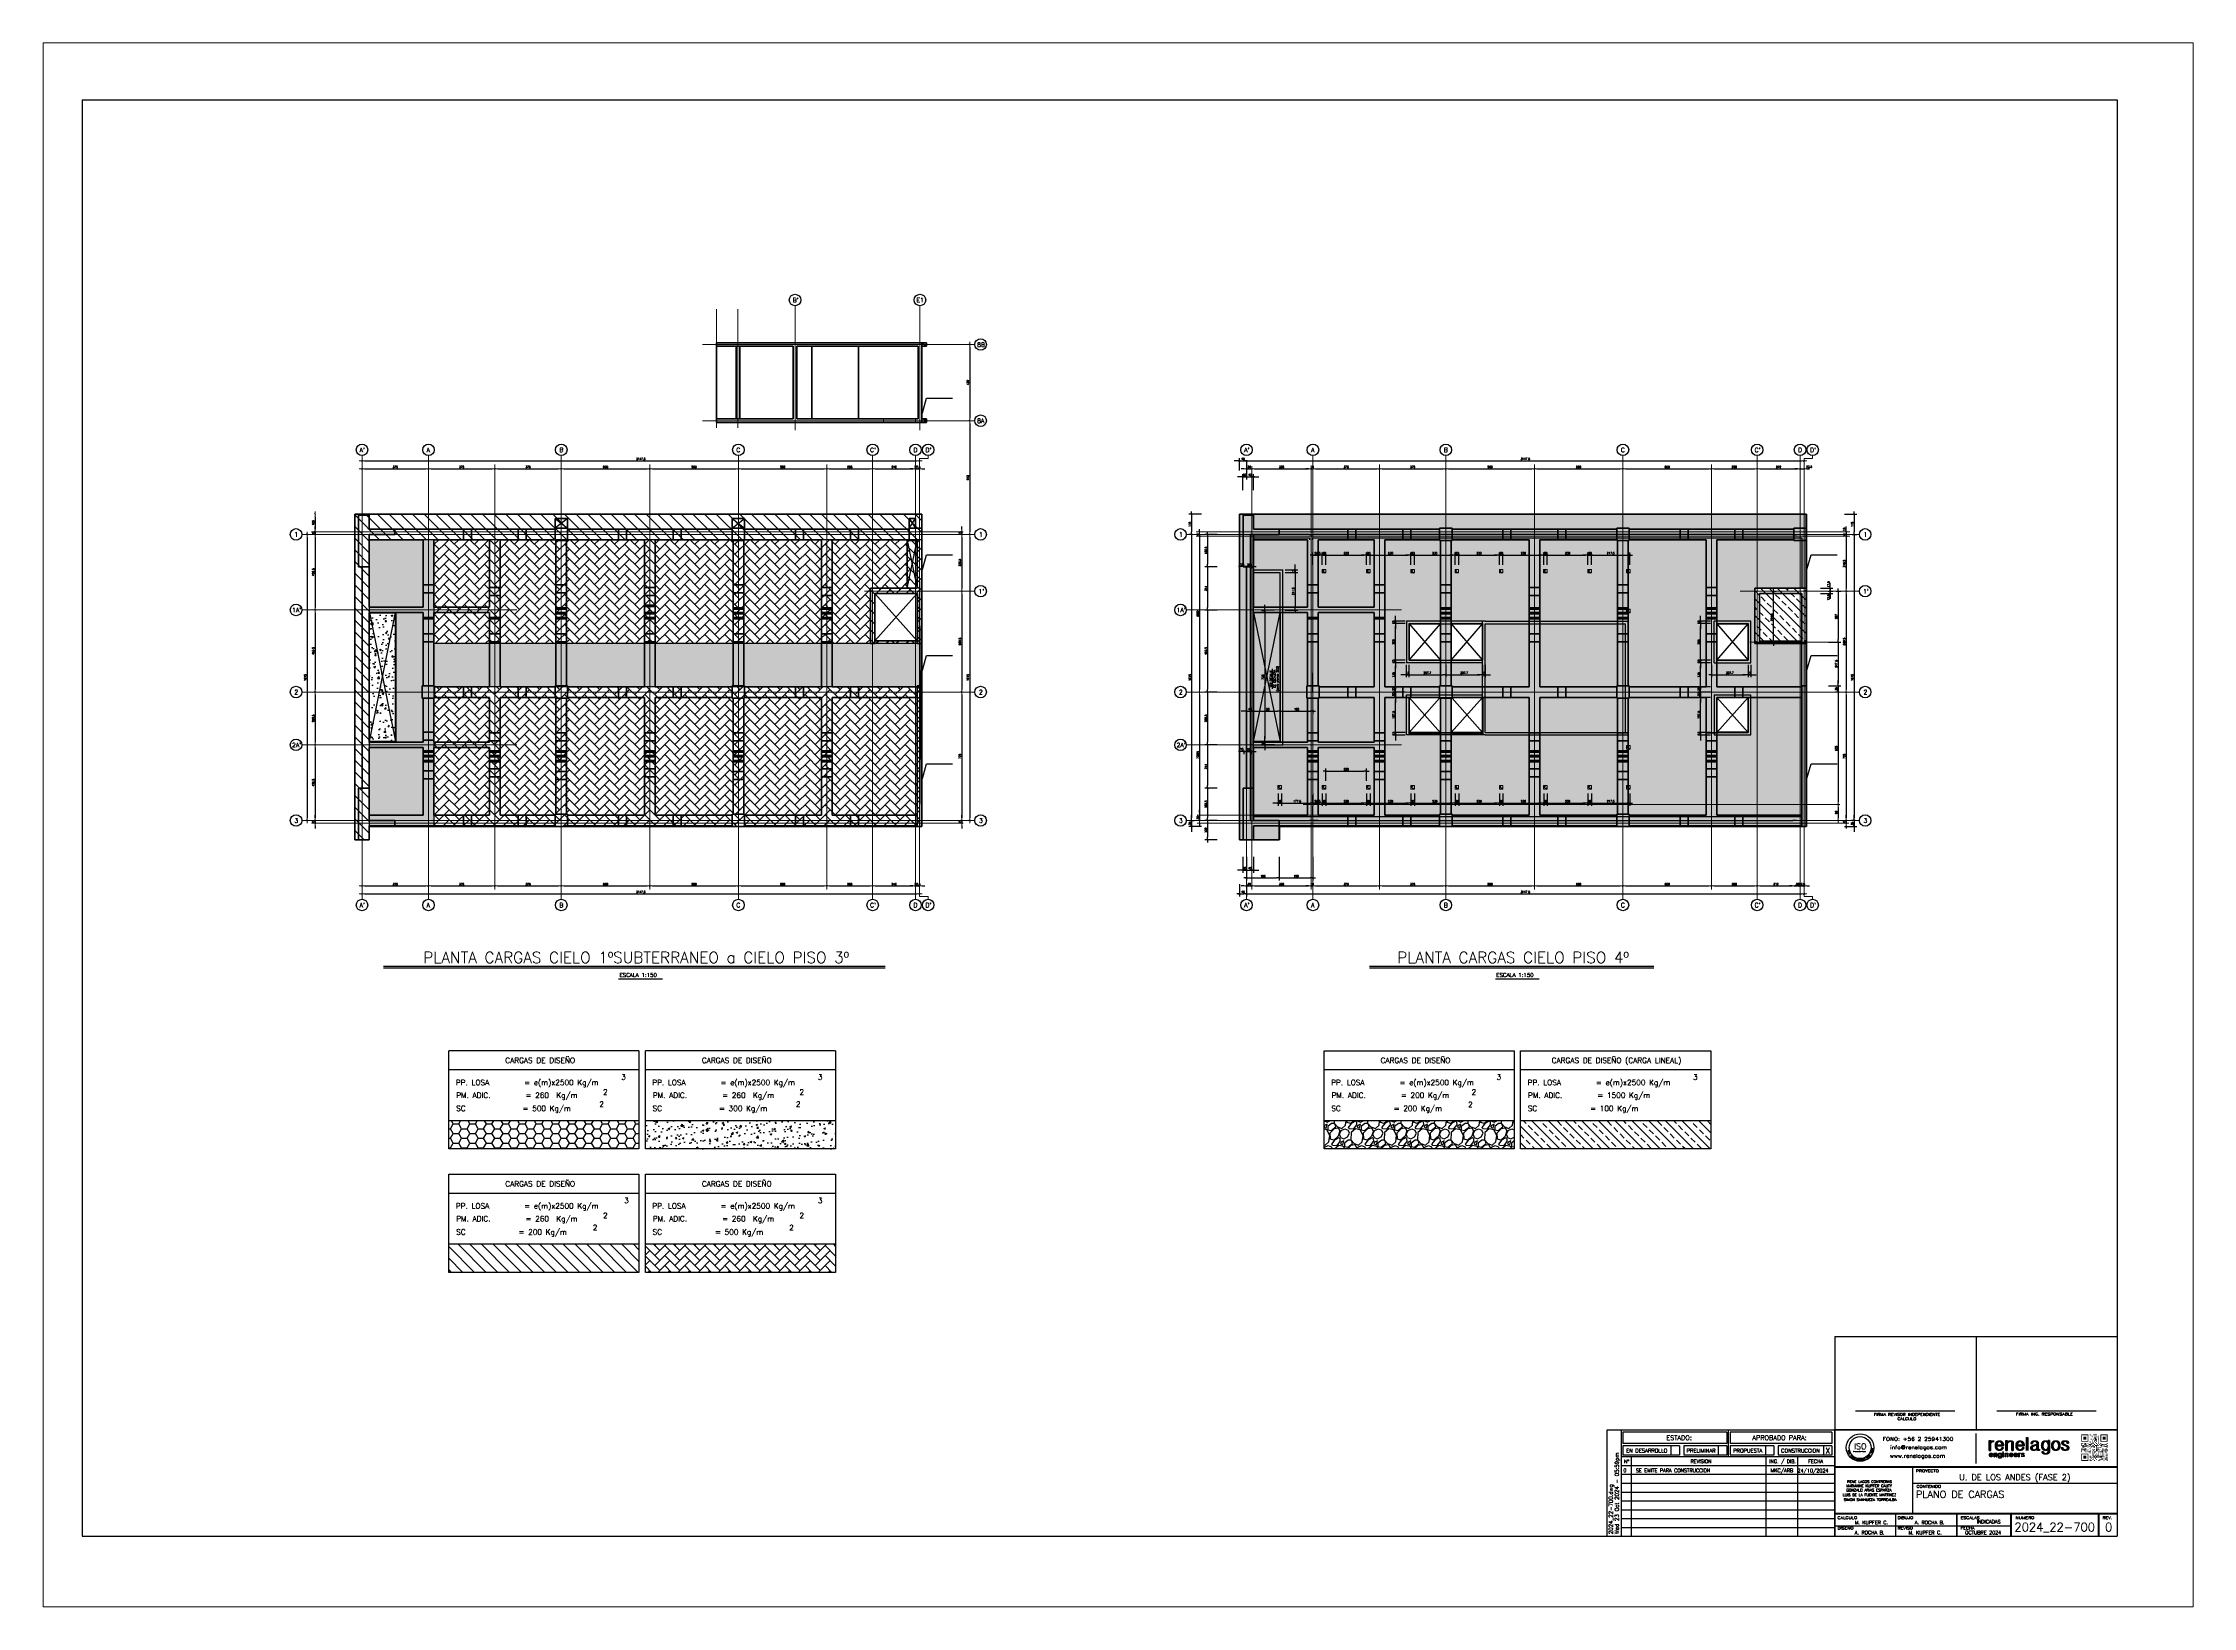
# Paper-space layout 'DOBLE-OFICIO' of a CAD drawing. Extents: x 9 to 414, y -20 to 275.
# The model-space entities are those that its viewports show. They can reach past a viewport. Long polylines and large blocks are cut down to what shows.
import ezdxf
from ezdxf.enums import TextEntityAlignment as Align
from ezdxf.xclip import XClip

# ---------------------------------------------------------------- set-up
doc = ezdxf.new("R2010")
doc.units = 0
doc.header["$LTSCALE"] = 60
doc.header["$MEASUREMENT"] = 0
doc.header["$XCLIPFRAME"] = 0
for name, pattern in [('2024_22-101$0$EJES', [12.5, 10, -1, 0.5, -1]), ('2024_22-101$0$HIDDEN', [9.525, 6.35, -3.175]), ('2024_22-101$0$RLE-PROYECCION', [35.719, 23.8125, -11.9065]), ('2024_22-102$0$DASHED', [0.75, 0.5, -0.25]), ('2024_22-102$0$EJES', [12.5, 10, -1, 0.5, -1]), ('2024_22-102$0$HIDDEN', [0.375, 0.25, -0.125]), ('2024_22-102$0$RLE-PROYECCION', [53.5785, 35.71875, -17.85975])]:
    doc.linetypes.add(name, pattern=pattern)
doc.layers.get('0').update_dxf_attribs({"linetype": 'CONTINUOUS'})
for name, color, linetype in [('2024_22-101$0$FORMATO', 7, 'CONTINUOUS'), ('2024_22-101$0$QR', 7, 'CONTINUOUS'), ('2024_22-101$0$RLA-FORMATO', 7, 'CONTINUOUS'), ('2024_22-101$0$RLA-LOGO', 7, 'CONTINUOUS'), ('2024_22-101$0$RLA-TEXTOS2', 6, 'CONTINUOUS'), ('2024_22-101$0$RLE-FIRMA CALCULISTA', 7, 'CONTINUOUS'), ('2024_22-101$0$RLE-FIRMA REVISOR', 7, 'CONTINUOUS'), ('2024_22-101$0$RLE-HATCH2', 1, '2024_22-101$0$HIDDEN'), ('2024_22-101$0$RLE-SEGMENTOS1', 3, 'CONTINUOUS'), ('2024_22-101$0$RLE-VANOS', 1, 'CONTINUOUS'), ('2024_22-102$0$CONTORNOS', 3, 'CONTINUOUS'), ('2024_22-102$0$FORMATO', 7, 'CONTINUOUS'), ('2024_22-102$0$QR', 7, 'CONTINUOUS'), ('2024_22-102$0$RLA-CORTES', 5, 'CONTINUOUS'), ('2024_22-102$0$RLA-FE', 7, 'CONTINUOUS'), ('2024_22-102$0$RLA-FORMATO', 7, 'CONTINUOUS'), ('2024_22-102$0$RLA-LOGO', 7, 'CONTINUOUS'), ('2024_22-102$0$RLA-SOLID', 252, 'CONTINUOUS'), ('2024_22-102$0$RLA-TEXTOS1', 9, 'CONTINUOUS'), ('2024_22-102$0$RLA-TEXTOS2', 6, 'CONTINUOUS'), ('2024_22-102$0$RLE-COTAS1', 2, 'CONTINUOUS'), ('2024_22-102$0$RLE-FIRMA CALCULISTA', 7, 'CONTINUOUS'), ('2024_22-102$0$RLE-FIRMA REVISOR', 7, 'CONTINUOUS'), ('2024_22-102$0$RLE-HATCH2', 1, '2024_22-102$0$HIDDEN'), ('2024_22-102$0$RLE-SEGMENTOS1', 3, 'CONTINUOUS'), ('2024_22-102$0$RLE-VANOS', 1, 'CONTINUOUS'), ('FORMATO', 7, 'CONTINUOUS'), ('HATCH CARGAS', 1, 'CONTINUOUS'), ('QR', 7, 'CONTINUOUS'), ('RLA-FORMATO', 7, 'CONTINUOUS'), ('RLA-LOGO', 7, 'CONTINUOUS'), ('RLA-TEXTOS2', 6, 'CONTINUOUS'), ('RLE-FIRMA CALCULISTA', 7, 'CONTINUOUS'), ('RLE-FIRMA REVISOR', 7, 'CONTINUOUS'), ('VIEW', 7, 'CONTINUOUS')]:
    doc.layers.add(name, color=color, linetype=linetype)
for name, color, linetype, lineweight in [('2024_22-101$0$RLA-TEXTOS-1', 9, 'CONTINUOUS', 9), ('2024_22-101$0$RLE-COTAS', 2, 'CONTINUOUS', 9), ('2024_22-101$0$RLE-EJE', 3, 'CONTINUOUS', 25), ('2024_22-101$0$RLE-EJES', 1, '2024_22-101$0$EJES', 15), ('2024_22-101$0$RLE-LOSA', 90, 'CONTINUOUS', 15), ('2024_22-101$0$RLE-MURO', 3, 'CONTINUOUS', 25), ('2024_22-101$0$RLE-PILAR', 3, 'CONTINUOUS', 25), ('2024_22-101$0$RLE-PROYECCION', 3, 'CONTINUOUS', 15), ('2024_22-101$0$RLE-VIGA', 3, 'CONTINUOUS', 15), ('2024_22-102$0$RLA-TEXTOS-1', 9, 'CONTINUOUS', 9), ('2024_22-102$0$RLE-COTAS', 2, 'CONTINUOUS', 9), ('2024_22-102$0$RLE-EJE', 3, 'CONTINUOUS', 25), ('2024_22-102$0$RLE-EJES', 1, '2024_22-102$0$EJES', 15), ('2024_22-102$0$RLE-LOSA', 90, 'CONTINUOUS', 15), ('2024_22-102$0$RLE-MURO', 3, 'CONTINUOUS', 25), ('2024_22-102$0$RLE-PILAR', 3, 'CONTINUOUS', 25), ('2024_22-102$0$RLE-PROYECCION', 3, 'CONTINUOUS', 15), ('2024_22-102$0$RLE-VIGA', 3, 'CONTINUOUS', 15)]:
    doc.layers.add(name, color=color, linetype=linetype, lineweight=lineweight)
doc.styles.add('2024_22-101$0$DIREC', font='ROMAND', dxfattribs={"width": 1.2})
doc.styles.add('2024_22-101$0$INGCIV', font='ROMAND', dxfattribs={"width": 1.2})
doc.styles.add('2024_22-101$0$ROMAND', font='romand', dxfattribs={"height": 31.5})
doc.styles.add('2024_22-101$0$ROMANS', font='romans.shx', dxfattribs={"height": 11.25})
doc.styles.add('2024_22-101$0$SIETE50', font='ROMAND.SHX', dxfattribs={"height": 31.5})
doc.styles.add('2024_22-102$0$DIREC', font='ROMAND', dxfattribs={"width": 1.2})
doc.styles.add('2024_22-102$0$INGCIV', font='ROMAND', dxfattribs={"width": 1.2})
doc.styles.add('2024_22-102$0$ROMAND', font='romand', dxfattribs={"height": 31.5})
doc.styles.add('2024_22-102$0$ROMANS', font='romans.shx', dxfattribs={"height": 11.25})
doc.styles.add('2024_22-102$0$ROMANS0', font='romans.shx')
doc.styles.add('2024_22-102$0$SIETE50', font='ROMAND.SHX', dxfattribs={"height": 31.5})
doc.styles.add('2024_22-102$0$STANDARD', font='txt')
doc.styles.add('DIREC', font='ROMAND', dxfattribs={"width": 1.2})
doc.styles.add('INGCIV', font='ROMAND', dxfattribs={"width": 1.2})
doc.styles.add('ROMAND', font='romand', dxfattribs={"height": 31.5})
doc.styles.add('ROMANS', font='ROMANS.shx', dxfattribs={"height": 22.5})
doc.styles.add('SIETE50', font='ROMAND.SHX', dxfattribs={"height": 31.5})
doc.dimstyles.new('2024_22-101$0$ING-50', dxfattribs={"dimscale": 50, "dimtxt": 0.27, "dimasz": 0.3, "dimexe": 0, "dimexo": 0, "dimgap": 0.1, "dimtad": 1, "dimdec": 1, "dimzin": 12, "dimdsep": 46, "dimtxsty": '2024_22-101$0$ROMANS', "dimblk": '2024_22-101$0$TICK1', "dimblk1": '2024_22-101$0$TICK1', "dimblk2": '2024_22-101$0$TICK1', "dimcen": 0.09, "dimclrd": 2, "dimclre": 1, "dimclrt": 3, "dimadec": 0, "dimazin": 0, "dimtfac": 1, "dimtdec": 0, "dimtix": 1, "dimtmove": 2, "dimatfit": 3, "dimldrblk": '2024_22-101$0$TICK1', "dimfxl": 0, "dimfxlon": 1, "dimtolj": 1, "dimtzin": 0, "dimarcsym": 0})
doc.dimstyles.new('2024_22-102$0$ING-50', dxfattribs={"dimscale": 50, "dimtxt": 0.27, "dimasz": 0.3, "dimexe": 0, "dimexo": 0, "dimgap": 0.1, "dimtad": 1, "dimdec": 1, "dimzin": 12, "dimdsep": 46, "dimtxsty": '2024_22-102$0$ROMANS', "dimblk": '2024_22-102$0$TICK1', "dimblk1": '2024_22-102$0$TICK1', "dimblk2": '2024_22-102$0$TICK1', "dimcen": 0.09, "dimclrd": 2, "dimclre": 1, "dimclrt": 3, "dimadec": 0, "dimazin": 0, "dimtfac": 1, "dimtdec": 0, "dimtix": 1, "dimtmove": 2, "dimatfit": 3, "dimldrblk": '2024_22-102$0$TICK1', "dimfxl": 0, "dimfxlon": 1, "dimtolj": 1, "dimtzin": 0, "dimarcsym": 0})
doc.dimstyles.new('2024_22-102$0$ING20', dxfattribs={"dimscale": 50, "dimtxt": 11.25, "dimasz": 0.3, "dimexe": 0.3, "dimexo": 1, "dimgap": 0.1, "dimtad": 1, "dimlfac": 0.4, "dimzin": 12, "dimdsep": 46, "dimtxsty": '2024_22-102$0$ROMANS', "dimblk1": '2024_22-102$0$TICK1', "dimblk2": '2024_22-102$0$TICK1', "dimsah": 1, "dimcen": 0.09, "dimse1": 1, "dimse2": 1, "dimclrd": 2, "dimclre": 1, "dimclrt": 3, "dimadec": 0, "dimazin": 0, "dimtfac": 1, "dimtix": 1, "dimtmove": 2, "dimatfit": 3, "dimldrblk": '2024_22-102$0$TICK1', "dimfxl": 1, "dimtolj": 1, "dimtzin": 12, "dimarcsym": 0})
doc.dimstyles.new('2024_22-102$0$ING25', dxfattribs={"dimscale": 50, "dimtxt": 16.875, "dimasz": 0.3, "dimexe": 0.3, "dimexo": 1, "dimgap": 0.1, "dimtad": 1, "dimdec": 1, "dimlfac": 0.333333, "dimzin": 12, "dimdsep": 46, "dimtxsty": '2024_22-102$0$ROMANS', "dimblk1": '2024_22-102$0$TICK1', "dimblk2": '2024_22-102$0$TICK1', "dimsah": 1, "dimcen": 0.09, "dimse1": 1, "dimse2": 1, "dimclrd": 2, "dimclre": 1, "dimclrt": 3, "dimadec": 0, "dimazin": 0, "dimtfac": 1, "dimtdec": 1, "dimtix": 1, "dimtmove": 2, "dimatfit": 3, "dimldrblk": '2024_22-102$0$TICK1', "dimfxl": 1, "dimtolj": 1, "dimtzin": 12, "dimarcsym": 0})
pattern_1 = [(45, (9312.101, 280.886), (-11.22532, 11.22532), []), (135, (9312.101, 280.886), (-11.22532, -11.22532), [])]

# ---------------------------------------------------------------- blocks, each defined once
blk = doc.blocks.new('A$C459C3EB4')
at = {"layer": 'QR'}
h = blk.add_hatch(color=256, dxfattribs=at)
h.dxf.hatch_style = 1
h.paths.add_polyline_path([(716.4, -13.5, 0.414214), (715.9, -13), (696.4, -13, 0.414214), (695.9, -13.5), (695.9, -33, 0.414214), (696.4, -33.5), (715.9, -33.5, 0.414214), (716.4, -33)])
h.paths.add_polyline_path([(713.9, -31), (698.4, -31), (698.4, -15.5), (713.9, -15.5)], flags=16)
h.paths.add_polyline_path([(710.4, -19.5), (710.4, -27, -0.414214), (709.9, -27.5), (702.4, -27.5, -0.414214), (701.9, -27), (701.9, -19.5, -0.414214), (702.4, -19), (709.9, -19, -0.414214)], flags=0)
h = blk.add_hatch(color=256, dxfattribs=at)
h.dxf.hatch_style = 1
h.paths.add_polyline_path([(698.4, -37.5, 0.414214), (697.9, -37), (696.4, -37, 0.414214), (695.9, -37.5), (695.9, -39, 0.414214), (696.4, -39.5), (697.9, -39.5, 0.414214), (698.4, -39)])
h = blk.add_hatch(color=256, dxfattribs=at)
h.dxf.hatch_style = 1
h.paths.add_polyline_path([(698.4, -40.5, 0.414214), (697.9, -40), (696.4, -40, 0.414214), (695.9, -40.5), (695.9, -42, 0.414214), (696.4, -42.5), (697.9, -42.5, 0.414214), (698.4, -42)])
h = blk.add_hatch(color=256, dxfattribs=at)
h.dxf.hatch_style = 1
h.paths.add_polyline_path([(698.4, -43.5, 0.414214), (697.9, -43), (696.4, -43, 0.414214), (695.9, -43.5), (695.9, -45, 0.414214), (696.4, -45.5), (697.9, -45.5, 0.414214), (698.4, -45)])
h = blk.add_hatch(color=256, dxfattribs=at)
h.dxf.hatch_style = 1
h.paths.add_polyline_path([(698.4, -52.5, 0.414214), (697.9, -52), (696.4, -52, 0.414214), (695.9, -52.5), (695.9, -54, 0.414214), (696.4, -54.5), (697.9, -54.5, 0.414214), (698.4, -54)])
h = blk.add_hatch(color=256, dxfattribs=at)
h.dxf.hatch_style = 1
h.paths.add_polyline_path([(698.4, -55.5, 0.414214), (697.9, -55), (696.4, -55, 0.414214), (695.9, -55.5), (695.9, -57, 0.414214), (696.4, -57.5), (697.9, -57.5, 0.414214), (698.4, -57)])
h = blk.add_hatch(color=256, dxfattribs=at)
h.dxf.hatch_style = 1
h.paths.add_polyline_path([(698.4, -58.5, 0.414214), (697.9, -58), (696.4, -58, 0.414214), (695.9, -58.5), (695.9, -60, 0.414214), (696.4, -60.5), (697.9, -60.5, 0.414214), (698.4, -60)])
h = blk.add_hatch(color=256, dxfattribs=at)
h.dxf.hatch_style = 1
h.paths.add_polyline_path([(701.4, -37.5, 0.414214), (700.9, -37), (699.4, -37, 0.414214), (698.9, -37.5), (698.9, -39, 0.414214), (699.4, -39.5), (700.9, -39.5, 0.414214), (701.4, -39)])
h = blk.add_hatch(color=256, dxfattribs=at)
h.dxf.hatch_style = 1
h.paths.add_polyline_path([(701.4, -43.5, 0.414214), (700.9, -43), (699.4, -43, 0.414214), (698.9, -43.5), (698.9, -45, 0.414214), (699.4, -45.5), (700.9, -45.5, 0.414214), (701.4, -45)])
h = blk.add_hatch(color=256, dxfattribs=at)
h.dxf.hatch_style = 1
h.paths.add_polyline_path([(701.4, -46.5, 0.414214), (700.9, -46), (699.4, -46, 0.414214), (698.9, -46.5), (698.9, -48, 0.414214), (699.4, -48.5), (700.9, -48.5, 0.414214), (701.4, -48)])
h = blk.add_hatch(color=256, dxfattribs=at)
h.dxf.hatch_style = 1
h.paths.add_polyline_path([(701.4, -49.5, 0.414214), (700.9, -49), (699.4, -49, 0.414214), (698.9, -49.5), (698.9, -51, 0.414214), (699.4, -51.5), (700.9, -51.5, 0.414214), (701.4, -51)])
h = blk.add_hatch(color=256, dxfattribs=at)
h.dxf.hatch_style = 1
h.paths.add_polyline_path([(701.4, -52.5, 0.414214), (700.9, -52), (699.4, -52, 0.414214), (698.9, -52.5), (698.9, -54, 0.414214), (699.4, -54.5), (700.9, -54.5, 0.414214), (701.4, -54)])
h = blk.add_hatch(color=256, dxfattribs=at)
h.dxf.hatch_style = 1
h.paths.add_polyline_path([(701.4, -55.5, 0.414214), (700.9, -55), (699.4, -55, 0.414214), (698.9, -55.5), (698.9, -57, 0.414214), (699.4, -57.5), (700.9, -57.5, 0.414214), (701.4, -57)])
h = blk.add_hatch(color=256, dxfattribs=at)
h.dxf.hatch_style = 1
h.paths.add_polyline_path([(710.4, -19.5, 0.414214), (709.9, -19), (702.4, -19, 0.414214), (701.9, -19.5), (701.9, -27, 0.414214), (702.4, -27.5), (709.9, -27.5, 0.414214), (710.4, -27)])
h = blk.add_hatch(color=256, dxfattribs=at)
h.dxf.hatch_style = 1
h.paths.add_polyline_path([(704.4, -43.5, 0.414214), (703.9, -43), (702.4, -43, 0.414214), (701.9, -43.5), (701.9, -45, 0.414214), (702.4, -45.5), (703.9, -45.5, 0.414214), (704.4, -45)])
h = blk.add_hatch(color=256, dxfattribs=at)
h.dxf.hatch_style = 1
h.paths.add_polyline_path([(704.4, -46.5, 0.414214), (703.9, -46), (702.4, -46, 0.414214), (701.9, -46.5), (701.9, -48, 0.414214), (702.4, -48.5), (703.9, -48.5, 0.414214), (704.4, -48)])
h = blk.add_hatch(color=256, dxfattribs=at)
h.dxf.hatch_style = 1
h.paths.add_polyline_path([(704.4, -49.5, 0.414214), (703.9, -49), (702.4, -49, 0.414214), (701.9, -49.5), (701.9, -51, 0.414214), (702.4, -51.5), (703.9, -51.5, 0.414214), (704.4, -51)])
h = blk.add_hatch(color=256, dxfattribs=at)
h.dxf.hatch_style = 1
h.paths.add_polyline_path([(704.4, -55.5, 0.414214), (703.9, -55), (702.4, -55, 0.414214), (701.9, -55.5), (701.9, -57, 0.414214), (702.4, -57.5), (703.9, -57.5, 0.414214), (704.4, -57)])
h = blk.add_hatch(color=256, dxfattribs=at)
h.dxf.hatch_style = 1
h.paths.add_polyline_path([(707.4, -37.5, 0.414214), (706.9, -37), (705.4, -37, 0.414214), (704.9, -37.5), (704.9, -39, 0.414214), (705.4, -39.5), (706.9, -39.5, 0.414214), (707.4, -39)])
h = blk.add_hatch(color=256, dxfattribs=at)
h.dxf.hatch_style = 1
h.paths.add_polyline_path([(707.4, -40.5, 0.414214), (706.9, -40), (705.4, -40, 0.414214), (704.9, -40.5), (704.9, -42, 0.414214), (705.4, -42.5), (706.9, -42.5, 0.414214), (707.4, -42)])
h = blk.add_hatch(color=256, dxfattribs=at)
h.dxf.hatch_style = 1
h.paths.add_polyline_path([(707.4, -46.5, 0.414214), (706.9, -46), (705.4, -46, 0.414214), (704.9, -46.5), (704.9, -48, 0.414214), (705.4, -48.5), (706.9, -48.5, 0.414214), (707.4, -48)])
h = blk.add_hatch(color=256, dxfattribs=at)
h.dxf.hatch_style = 1
h.paths.add_polyline_path([(707.4, -52.5, 0.414214), (706.9, -52), (705.4, -52, 0.414214), (704.9, -52.5), (704.9, -54, 0.414214), (705.4, -54.5), (706.9, -54.5, 0.414214), (707.4, -54)])
h = blk.add_hatch(color=256, dxfattribs=at)
h.dxf.hatch_style = 1
h.paths.add_polyline_path([(707.4, -55.5, 0.414214), (706.9, -55), (705.4, -55, 0.414214), (704.9, -55.5), (704.9, -57, 0.414214), (705.4, -57.5), (706.9, -57.5, 0.414214), (707.4, -57)])
h = blk.add_hatch(color=256, dxfattribs=at)
h.dxf.hatch_style = 1
h.paths.add_polyline_path([(707.4, -58.5, 0.414214), (706.9, -58), (705.4, -58, 0.414214), (704.9, -58.5), (704.9, -60, 0.414214), (705.4, -60.5), (706.9, -60.5, 0.414214), (707.4, -60)])
h = blk.add_hatch(color=256, dxfattribs=at)
h.dxf.hatch_style = 1
h.paths.add_polyline_path([(710.4, -37.5, 0.414214), (709.9, -37), (708.4, -37, 0.414214), (707.9, -37.5), (707.9, -39, 0.414214), (708.4, -39.5), (709.9, -39.5, 0.414214), (710.4, -39)])
h = blk.add_hatch(color=256, dxfattribs=at)
h.dxf.hatch_style = 1
h.paths.add_polyline_path([(710.4, -40.5, 0.414214), (709.9, -40), (708.4, -40, 0.414214), (707.9, -40.5), (707.9, -42, 0.414214), (708.4, -42.5), (709.9, -42.5, 0.414214), (710.4, -42)])
h = blk.add_hatch(color=256, dxfattribs=at)
h.dxf.hatch_style = 1
h.paths.add_polyline_path([(710.4, -43.5, 0.414214), (709.9, -43), (708.4, -43, 0.414214), (707.9, -43.5), (707.9, -45, 0.414214), (708.4, -45.5), (709.9, -45.5, 0.414214), (710.4, -45)])
h = blk.add_hatch(color=256, dxfattribs=at)
h.dxf.hatch_style = 1
h.paths.add_polyline_path([(710.4, -46.5, 0.414214), (709.9, -46), (708.4, -46, 0.414214), (707.9, -46.5), (707.9, -48, 0.414214), (708.4, -48.5), (709.9, -48.5, 0.414214), (710.4, -48)])
h = blk.add_hatch(color=256, dxfattribs=at)
h.dxf.hatch_style = 1
h.paths.add_polyline_path([(710.4, -52.5, 0.414214), (709.9, -52), (708.4, -52, 0.414214), (707.9, -52.5), (707.9, -54, 0.414214), (708.4, -54.5), (709.9, -54.5, 0.414214), (710.4, -54)])
h = blk.add_hatch(color=256, dxfattribs=at)
h.dxf.hatch_style = 1
h.paths.add_polyline_path([(710.4, -55.5, 0.414214), (709.9, -55), (708.4, -55, 0.414214), (707.9, -55.5), (707.9, -57, 0.414214), (708.4, -57.5), (709.9, -57.5, 0.414214), (710.4, -57)])
h = blk.add_hatch(color=256, dxfattribs=at)
h.dxf.hatch_style = 1
h.paths.add_polyline_path([(713.4, -43.5, 0.414214), (712.9, -43), (711.4, -43, 0.414214), (710.9, -43.5), (710.9, -45, 0.414214), (711.4, -45.5), (712.9, -45.5, 0.414214), (713.4, -45)])
h = blk.add_hatch(color=256, dxfattribs=at)
h.dxf.hatch_style = 1
h.paths.add_polyline_path([(713.4, -46.5, 0.414214), (712.9, -46), (711.4, -46, 0.414214), (710.9, -46.5), (710.9, -48, 0.414214), (711.4, -48.5), (712.9, -48.5, 0.414214), (713.4, -48)])
h = blk.add_hatch(color=256, dxfattribs=at)
h.dxf.hatch_style = 1
h.paths.add_polyline_path([(713.4, -58.5, 0.414214), (712.9, -58), (711.4, -58, 0.414214), (710.9, -58.5), (710.9, -60, 0.414214), (711.4, -60.5), (712.9, -60.5, 0.414214), (713.4, -60)])
h = blk.add_hatch(color=256, dxfattribs=at)
h.dxf.hatch_style = 1
h.paths.add_polyline_path([(716.4, -37.5, 0.414214), (715.9, -37), (714.4, -37, 0.414214), (713.9, -37.5), (713.9, -39, 0.414214), (714.4, -39.5), (715.9, -39.5, 0.414214), (716.4, -39)])
h = blk.add_hatch(color=256, dxfattribs=at)
h.dxf.hatch_style = 1
h.paths.add_polyline_path([(716.4, -43.5, 0.414214), (715.9, -43), (714.4, -43, 0.414214), (713.9, -43.5), (713.9, -45, 0.414214), (714.4, -45.5), (715.9, -45.5, 0.414214), (716.4, -45)])
h = blk.add_hatch(color=256, dxfattribs=at)
h.dxf.hatch_style = 1
h.paths.add_polyline_path([(716.4, -49.5, 0.414214), (715.9, -49), (714.4, -49, 0.414214), (713.9, -49.5), (713.9, -51, 0.414214), (714.4, -51.5), (715.9, -51.5, 0.414214), (716.4, -51)])
h = blk.add_hatch(color=256, dxfattribs=at)
h.dxf.hatch_style = 1
h.paths.add_polyline_path([(716.4, -55.5, 0.414214), (715.9, -55), (714.4, -55, 0.414214), (713.9, -55.5), (713.9, -57, 0.414214), (714.4, -57.5), (715.9, -57.5, 0.414214), (716.4, -57)])
h = blk.add_hatch(color=256, dxfattribs=at)
h.dxf.hatch_style = 1
h.paths.add_polyline_path([(719.4, -40.5, 0.414214), (718.9, -40), (717.4, -40, 0.414214), (716.9, -40.5), (716.9, -42, 0.414214), (717.4, -42.5), (718.9, -42.5, 0.414214), (719.4, -42)])
h = blk.add_hatch(color=256, dxfattribs=at)
h.dxf.hatch_style = 1
h.paths.add_polyline_path([(719.4, -46.5, 0.414214), (718.9, -46), (717.4, -46, 0.414214), (716.9, -46.5), (716.9, -48, 0.414214), (717.4, -48.5), (718.9, -48.5, 0.414214), (719.4, -48)])
h = blk.add_hatch(color=256, dxfattribs=at)
h.dxf.hatch_style = 1
h.paths.add_polyline_path([(722.4, -13.5, 0.414214), (721.9, -13), (720.4, -13, 0.414214), (719.9, -13.5), (719.9, -15, 0.414214), (720.4, -15.5), (721.9, -15.5, 0.414214), (722.4, -15)])
h = blk.add_hatch(color=256, dxfattribs=at)
h.dxf.hatch_style = 1
h.paths.add_polyline_path([(722.4, -31.5, 0.414214), (721.9, -31), (720.4, -31, 0.414214), (719.9, -31.5), (719.9, -33, 0.414214), (720.4, -33.5), (721.9, -33.5, 0.414214), (722.4, -33)])
h = blk.add_hatch(color=256, dxfattribs=at)
h.dxf.hatch_style = 1
h.paths.add_polyline_path([(722.4, -34.5, 0.414214), (721.9, -34), (720.4, -34, 0.414214), (719.9, -34.5), (719.9, -36, 0.414214), (720.4, -36.5), (721.9, -36.5, 0.414214), (722.4, -36)])
h = blk.add_hatch(color=256, dxfattribs=at)
h.dxf.hatch_style = 1
h.paths.add_polyline_path([(722.4, -40.5, 0.414214), (721.9, -40), (720.4, -40, 0.414214), (719.9, -40.5), (719.9, -42, 0.414214), (720.4, -42.5), (721.9, -42.5, 0.414214), (722.4, -42)])
h = blk.add_hatch(color=256, dxfattribs=at)
h.dxf.hatch_style = 1
h.paths.add_polyline_path([(722.4, -43.5, 0.414214), (721.9, -43), (720.4, -43, 0.414214), (719.9, -43.5), (719.9, -45, 0.414214), (720.4, -45.5), (721.9, -45.5, 0.414214), (722.4, -45)])
h = blk.add_hatch(color=256, dxfattribs=at)
h.dxf.hatch_style = 1
h.paths.add_polyline_path([(722.4, -52.5, 0.414214), (721.9, -52), (720.4, -52, 0.414214), (719.9, -52.5), (719.9, -54, 0.414214), (720.4, -54.5), (721.9, -54.5, 0.414214), (722.4, -54)])
h = blk.add_hatch(color=256, dxfattribs=at)
h.dxf.hatch_style = 1
h.paths.add_polyline_path([(722.4, -58.5, 0.414214), (721.9, -58), (720.4, -58, 0.414214), (719.9, -58.5), (719.9, -60, 0.414214), (720.4, -60.5), (721.9, -60.5, 0.414214), (722.4, -60)])
h = blk.add_hatch(color=256, dxfattribs=at)
h.dxf.hatch_style = 1
h.paths.add_polyline_path([(725.4, -16.5, 0.414214), (724.9, -16), (723.4, -16, 0.414214), (722.9, -16.5), (722.9, -18, 0.414214), (723.4, -18.5), (724.9, -18.5, 0.414214), (725.4, -18)])
h = blk.add_hatch(color=256, dxfattribs=at)
h.dxf.hatch_style = 1
h.paths.add_polyline_path([(725.4, -25.5, 0.414214), (724.9, -25), (723.4, -25, 0.414214), (722.9, -25.5), (722.9, -27, 0.414214), (723.4, -27.5), (724.9, -27.5, 0.414214), (725.4, -27)])
h = blk.add_hatch(color=256, dxfattribs=at)
h.dxf.hatch_style = 1
h.paths.add_polyline_path([(725.4, -37.5, 0.414214), (724.9, -37), (723.4, -37, 0.414214), (722.9, -37.5), (722.9, -39, 0.414214), (723.4, -39.5), (724.9, -39.5, 0.414214), (725.4, -39)])
h = blk.add_hatch(color=256, dxfattribs=at)
h.dxf.hatch_style = 1
h.paths.add_polyline_path([(725.4, -40.5, 0.414214), (724.9, -40), (723.4, -40, 0.414214), (722.9, -40.5), (722.9, -42, 0.414214), (723.4, -42.5), (724.9, -42.5, 0.414214), (725.4, -42)])
h = blk.add_hatch(color=256, dxfattribs=at)
h.dxf.hatch_style = 1
h.paths.add_polyline_path([(725.4, -46.5, 0.414214), (724.9, -46), (723.4, -46, 0.414214), (722.9, -46.5), (722.9, -48, 0.414214), (723.4, -48.5), (724.9, -48.5, 0.414214), (725.4, -48)])
h = blk.add_hatch(color=256, dxfattribs=at)
h.dxf.hatch_style = 1
h.paths.add_polyline_path([(725.4, -49.5, 0.414214), (724.9, -49), (723.4, -49, 0.414214), (722.9, -49.5), (722.9, -51, 0.414214), (723.4, -51.5), (724.9, -51.5, 0.414214), (725.4, -51)])
h = blk.add_hatch(color=256, dxfattribs=at)
h.dxf.hatch_style = 1
h.paths.add_polyline_path([(728.4, -16.5, 0.414214), (727.9, -16), (726.4, -16, 0.414214), (725.9, -16.5), (725.9, -18, 0.414214), (726.4, -18.5), (727.9, -18.5, 0.414214), (728.4, -18)])
h = blk.add_hatch(color=256, dxfattribs=at)
h.dxf.hatch_style = 1
h.paths.add_polyline_path([(728.4, -19.5, 0.414214), (727.9, -19), (726.4, -19, 0.414214), (725.9, -19.5), (725.9, -21, 0.414214), (726.4, -21.5), (727.9, -21.5, 0.414214), (728.4, -21)])
h = blk.add_hatch(color=256, dxfattribs=at)
h.dxf.hatch_style = 1
h.paths.add_polyline_path([(728.4, -28.5, 0.414214), (727.9, -28), (726.4, -28, 0.414214), (725.9, -28.5), (725.9, -30, 0.414214), (726.4, -30.5), (727.9, -30.5, 0.414214), (728.4, -30)])
h = blk.add_hatch(color=256, dxfattribs=at)
h.dxf.hatch_style = 1
h.paths.add_polyline_path([(728.4, -31.5, 0.414214), (727.9, -31), (726.4, -31, 0.414214), (725.9, -31.5), (725.9, -33, 0.414214), (726.4, -33.5), (727.9, -33.5, 0.414214), (728.4, -33)])
h = blk.add_hatch(color=256, dxfattribs=at)
h.dxf.hatch_style = 1
h.paths.add_polyline_path([(728.4, -34.5, 0.414214), (727.9, -34), (726.4, -34, 0.414214), (725.9, -34.5), (725.9, -36, 0.414214), (726.4, -36.5), (727.9, -36.5, 0.414214), (728.4, -36)])
h = blk.add_hatch(color=256, dxfattribs=at)
h.dxf.hatch_style = 1
h.paths.add_polyline_path([(728.4, -37.5, 0.414214), (727.9, -37), (726.4, -37, 0.414214), (725.9, -37.5), (725.9, -39, 0.414214), (726.4, -39.5), (727.9, -39.5, 0.414214), (728.4, -39)])
h = blk.add_hatch(color=256, dxfattribs=at)
h.dxf.hatch_style = 1
h.paths.add_polyline_path([(728.4, -43.5, 0.414214), (727.9, -43), (726.4, -43, 0.414214), (725.9, -43.5), (725.9, -45, 0.414214), (726.4, -45.5), (727.9, -45.5, 0.414214), (728.4, -45)])
h = blk.add_hatch(color=256, dxfattribs=at)
h.dxf.hatch_style = 1
h.paths.add_polyline_path([(728.4, -46.5, 0.414214), (727.9, -46), (726.4, -46, 0.414214), (725.9, -46.5), (725.9, -48, 0.414214), (726.4, -48.5), (727.9, -48.5, 0.414214), (728.4, -48)])
h = blk.add_hatch(color=256, dxfattribs=at)
h.dxf.hatch_style = 1
h.paths.add_polyline_path([(728.4, -55.5, 0.414214), (727.9, -55), (726.4, -55, 0.414214), (725.9, -55.5), (725.9, -57, 0.414214), (726.4, -57.5), (727.9, -57.5, 0.414214), (728.4, -57)])
h = blk.add_hatch(color=256, dxfattribs=at)
h.dxf.hatch_style = 1
h.paths.add_polyline_path([(731.4, -13.5, 0.414214), (730.9, -13), (729.4, -13, 0.414214), (728.9, -13.5), (728.9, -15, 0.414214), (729.4, -15.5), (730.9, -15.5, 0.414214), (731.4, -15)])
h = blk.add_hatch(color=256, dxfattribs=at)
h.dxf.hatch_style = 1
h.paths.add_polyline_path([(731.4, -25.5, 0.414214), (730.9, -25), (729.4, -25, 0.414214), (728.9, -25.5), (728.9, -27, 0.414214), (729.4, -27.5), (730.9, -27.5, 0.414214), (731.4, -27)])
h = blk.add_hatch(color=256, dxfattribs=at)
h.dxf.hatch_style = 1
h.paths.add_polyline_path([(731.4, -34.5, 0.414214), (730.9, -34), (729.4, -34, 0.414214), (728.9, -34.5), (728.9, -36, 0.414214), (729.4, -36.5), (730.9, -36.5, 0.414214), (731.4, -36)])
h = blk.add_hatch(color=256, dxfattribs=at)
h.dxf.hatch_style = 1
h.paths.add_polyline_path([(731.4, -37.5, 0.414214), (730.9, -37), (729.4, -37, 0.414214), (728.9, -37.5), (728.9, -39, 0.414214), (729.4, -39.5), (730.9, -39.5, 0.414214), (731.4, -39)])
h = blk.add_hatch(color=256, dxfattribs=at)
h.dxf.hatch_style = 1
h.paths.add_polyline_path([(731.4, -43.5, 0.414214), (730.9, -43), (729.4, -43, 0.414214), (728.9, -43.5), (728.9, -45, 0.414214), (729.4, -45.5), (730.9, -45.5, 0.414214), (731.4, -45)])
h = blk.add_hatch(color=256, dxfattribs=at)
h.dxf.hatch_style = 1
h.paths.add_polyline_path([(731.4, -46.5, 0.414214), (730.9, -46), (729.4, -46, 0.414214), (728.9, -46.5), (728.9, -48, 0.414214), (729.4, -48.5), (730.9, -48.5, 0.414214), (731.4, -48)])
h = blk.add_hatch(color=256, dxfattribs=at)
h.dxf.hatch_style = 1
h.paths.add_polyline_path([(731.4, -49.5, 0.414214), (730.9, -49), (729.4, -49, 0.414214), (728.9, -49.5), (728.9, -51, 0.414214), (729.4, -51.5), (730.9, -51.5, 0.414214), (731.4, -51)])
h = blk.add_hatch(color=256, dxfattribs=at)
h.dxf.hatch_style = 1
h.paths.add_polyline_path([(731.4, -55.5, 0.414214), (730.9, -55), (729.4, -55, 0.414214), (728.9, -55.5), (728.9, -57, 0.414214), (729.4, -57.5), (730.9, -57.5, 0.414214), (731.4, -57)])
h = blk.add_hatch(color=256, dxfattribs=at)
h.dxf.hatch_style = 1
h.paths.add_polyline_path([(731.4, -58.5, 0.414214), (730.9, -58), (729.4, -58, 0.414214), (728.9, -58.5), (728.9, -60, 0.414214), (729.4, -60.5), (730.9, -60.5, 0.414214), (731.4, -60)])
h = blk.add_hatch(color=256, dxfattribs=at)
h.dxf.hatch_style = 1
h.paths.add_polyline_path([(734.4, -13.5, 0.414214), (733.9, -13), (732.4, -13, 0.414214), (731.9, -13.5), (731.9, -15, 0.414214), (732.4, -15.5), (733.9, -15.5, 0.414214), (734.4, -15)])
h = blk.add_hatch(color=256, dxfattribs=at)
h.dxf.hatch_style = 1
h.paths.add_polyline_path([(734.4, -19.5, 0.414214), (733.9, -19), (732.4, -19, 0.414214), (731.9, -19.5), (731.9, -21, 0.414214), (732.4, -21.5), (733.9, -21.5, 0.414214), (734.4, -21)])
h = blk.add_hatch(color=256, dxfattribs=at)
h.dxf.hatch_style = 1
h.paths.add_polyline_path([(734.4, -22.5, 0.414214), (733.9, -22), (732.4, -22, 0.414214), (731.9, -22.5), (731.9, -24, 0.414214), (732.4, -24.5), (733.9, -24.5, 0.414214), (734.4, -24)])
h = blk.add_hatch(color=256, dxfattribs=at)
h.dxf.hatch_style = 1
h.paths.add_polyline_path([(734.4, -28.5, 0.414214), (733.9, -28), (732.4, -28, 0.414214), (731.9, -28.5), (731.9, -30, 0.414214), (732.4, -30.5), (733.9, -30.5, 0.414214), (734.4, -30)])
h = blk.add_hatch(color=256, dxfattribs=at)
h.dxf.hatch_style = 1
h.paths.add_polyline_path([(734.4, -31.5, 0.414214), (733.9, -31), (732.4, -31, 0.414214), (731.9, -31.5), (731.9, -33, 0.414214), (732.4, -33.5), (733.9, -33.5, 0.414214), (734.4, -33)])
h = blk.add_hatch(color=256, dxfattribs=at)
h.dxf.hatch_style = 1
h.paths.add_polyline_path([(734.4, -40.5, 0.414214), (733.9, -40), (732.4, -40, 0.414214), (731.9, -40.5), (731.9, -42, 0.414214), (732.4, -42.5), (733.9, -42.5, 0.414214), (734.4, -42)])
h = blk.add_hatch(color=256, dxfattribs=at)
h.dxf.hatch_style = 1
h.paths.add_polyline_path([(734.4, -46.5, 0.414214), (733.9, -46), (732.4, -46, 0.414214), (731.9, -46.5), (731.9, -48, 0.414214), (732.4, -48.5), (733.9, -48.5, 0.414214), (734.4, -48)])
h = blk.add_hatch(color=256, dxfattribs=at)
h.dxf.hatch_style = 1
h.paths.add_polyline_path([(734.4, -49.5, 0.414214), (733.9, -49), (732.4, -49, 0.414214), (731.9, -49.5), (731.9, -51, 0.414214), (732.4, -51.5), (733.9, -51.5, 0.414214), (734.4, -51)])
h = blk.add_hatch(color=256, dxfattribs=at)
h.dxf.hatch_style = 1
h.paths.add_polyline_path([(734.4, -55.5, 0.414214), (733.9, -55), (732.4, -55, 0.414214), (731.9, -55.5), (731.9, -57, 0.414214), (732.4, -57.5), (733.9, -57.5, 0.414214), (734.4, -57)])
h = blk.add_hatch(color=256, dxfattribs=at)
h.dxf.hatch_style = 1
h.paths.add_polyline_path([(737.4, -13.5, 0.414214), (736.9, -13), (735.4, -13, 0.414214), (734.9, -13.5), (734.9, -15, 0.414214), (735.4, -15.5), (736.9, -15.5, 0.414214), (737.4, -15)])
h = blk.add_hatch(color=256, dxfattribs=at)
h.dxf.hatch_style = 1
h.paths.add_polyline_path([(737.4, -19.5, 0.414214), (736.9, -19), (735.4, -19, 0.414214), (734.9, -19.5), (734.9, -21, 0.414214), (735.4, -21.5), (736.9, -21.5, 0.414214), (737.4, -21)])
h = blk.add_hatch(color=256, dxfattribs=at)
h.dxf.hatch_style = 1
h.paths.add_polyline_path([(737.4, -22.5, 0.414214), (736.9, -22), (735.4, -22, 0.414214), (734.9, -22.5), (734.9, -24, 0.414214), (735.4, -24.5), (736.9, -24.5, 0.414214), (737.4, -24)])
h = blk.add_hatch(color=256, dxfattribs=at)
h.dxf.hatch_style = 1
h.paths.add_polyline_path([(737.4, -25.5, 0.414214), (736.9, -25), (735.4, -25, 0.414214), (734.9, -25.5), (734.9, -27, 0.414214), (735.4, -27.5), (736.9, -27.5, 0.414214), (737.4, -27)])
h = blk.add_hatch(color=256, dxfattribs=at)
h.dxf.hatch_style = 1
h.paths.add_polyline_path([(737.4, -28.5, 0.414214), (736.9, -28), (735.4, -28, 0.414214), (734.9, -28.5), (734.9, -30, 0.414214), (735.4, -30.5), (736.9, -30.5, 0.414214), (737.4, -30)])
h = blk.add_hatch(color=256, dxfattribs=at)
h.dxf.hatch_style = 1
h.paths.add_polyline_path([(737.4, -34.5, 0.414214), (736.9, -34), (735.4, -34, 0.414214), (734.9, -34.5), (734.9, -36, 0.414214), (735.4, -36.5), (736.9, -36.5, 0.414214), (737.4, -36)])
h = blk.add_hatch(color=256, dxfattribs=at)
h.dxf.hatch_style = 1
h.paths.add_polyline_path([(737.4, -43.5, 0.414214), (736.9, -43), (735.4, -43, 0.414214), (734.9, -43.5), (734.9, -45, 0.414214), (735.4, -45.5), (736.9, -45.5, 0.414214), (737.4, -45)])
h = blk.add_hatch(color=256, dxfattribs=at)
h.dxf.hatch_style = 1
h.paths.add_polyline_path([(740.4, -13.5, 0.414214), (739.9, -13), (738.4, -13, 0.414214), (737.9, -13.5), (737.9, -15, 0.414214), (738.4, -15.5), (739.9, -15.5, 0.414214), (740.4, -15)])
h = blk.add_hatch(color=256, dxfattribs=at)
h.dxf.hatch_style = 1
h.paths.add_polyline_path([(740.4, -19.5, 0.414214), (739.9, -19), (738.4, -19, 0.414214), (737.9, -19.5), (737.9, -21, 0.414214), (738.4, -21.5), (739.9, -21.5, 0.414214), (740.4, -21)])
h = blk.add_hatch(color=256, dxfattribs=at)
h.dxf.hatch_style = 1
h.paths.add_polyline_path([(740.4, -25.5, 0.414214), (739.9, -25), (738.4, -25, 0.414214), (737.9, -25.5), (737.9, -27, 0.414214), (738.4, -27.5), (739.9, -27.5, 0.414214), (740.4, -27)])
h = blk.add_hatch(color=256, dxfattribs=at)
h.dxf.hatch_style = 1
h.paths.add_polyline_path([(740.4, -28.5, 0.414214), (739.9, -28), (738.4, -28, 0.414214), (737.9, -28.5), (737.9, -30, 0.414214), (738.4, -30.5), (739.9, -30.5, 0.414214), (740.4, -30)])
h = blk.add_hatch(color=256, dxfattribs=at)
h.dxf.hatch_style = 1
h.paths.add_polyline_path([(740.4, -31.5, 0.414214), (739.9, -31), (738.4, -31, 0.414214), (737.9, -31.5), (737.9, -33, 0.414214), (738.4, -33.5), (739.9, -33.5, 0.414214), (740.4, -33)])
h = blk.add_hatch(color=256, dxfattribs=at)
h.dxf.hatch_style = 1
h.paths.add_polyline_path([(740.4, -37.5, 0.414214), (739.9, -37), (738.4, -37, 0.414214), (737.9, -37.5), (737.9, -39, 0.414214), (738.4, -39.5), (739.9, -39.5, 0.414214), (740.4, -39)])
h = blk.add_hatch(color=256, dxfattribs=at)
h.dxf.hatch_style = 1
h.paths.add_polyline_path([(740.4, -43.5, 0.414214), (739.9, -43), (738.4, -43, 0.414214), (737.9, -43.5), (737.9, -45, 0.414214), (738.4, -45.5), (739.9, -45.5, 0.414214), (740.4, -45)])
h = blk.add_hatch(color=256, dxfattribs=at)
h.dxf.hatch_style = 1
h.paths.add_polyline_path([(740.4, -46.5, 0.414214), (739.9, -46), (738.4, -46, 0.414214), (737.9, -46.5), (737.9, -48, 0.414214), (738.4, -48.5), (739.9, -48.5, 0.414214), (740.4, -48)])
h = blk.add_hatch(color=256, dxfattribs=at)
h.dxf.hatch_style = 1
h.paths.add_polyline_path([(740.4, -49.5, 0.414214), (739.9, -49), (738.4, -49, 0.414214), (737.9, -49.5), (737.9, -51, 0.414214), (738.4, -51.5), (739.9, -51.5, 0.414214), (740.4, -51)])
h = blk.add_hatch(color=256, dxfattribs=at)
h.dxf.hatch_style = 1
h.paths.add_polyline_path([(740.4, -52.5, 0.414214), (739.9, -52), (738.4, -52, 0.414214), (737.9, -52.5), (737.9, -54, 0.414214), (738.4, -54.5), (739.9, -54.5, 0.414214), (740.4, -54)])
h = blk.add_hatch(color=256, dxfattribs=at)
h.dxf.hatch_style = 1
h.paths.add_polyline_path([(740.4, -55.5, 0.414214), (739.9, -55), (738.4, -55, 0.414214), (737.9, -55.5), (737.9, -57, 0.414214), (738.4, -57.5), (739.9, -57.5, 0.414214), (740.4, -57)])
h = blk.add_hatch(color=256, dxfattribs=at)
h.dxf.hatch_style = 1
h.paths.add_polyline_path([(740.4, -58.5, 0.414214), (739.9, -58), (738.4, -58, 0.414214), (737.9, -58.5), (737.9, -60, 0.414214), (738.4, -60.5), (739.9, -60.5, 0.414214), (740.4, -60)])
h = blk.add_hatch(color=256, dxfattribs=at)
h.dxf.hatch_style = 1
h.paths.add_polyline_path([(743.4, -19.5, 0.414214), (742.9, -19), (741.4, -19, 0.414214), (740.9, -19.5), (740.9, -21, 0.414214), (741.4, -21.5), (742.9, -21.5, 0.414214), (743.4, -21)])
h = blk.add_hatch(color=256, dxfattribs=at)
h.dxf.hatch_style = 1
h.paths.add_polyline_path([(743.4, -40.5, 0.414214), (742.9, -40), (741.4, -40, 0.414214), (740.9, -40.5), (740.9, -42, 0.414214), (741.4, -42.5), (742.9, -42.5, 0.414214), (743.4, -42)])
h = blk.add_hatch(color=256, dxfattribs=at)
h.dxf.hatch_style = 1
h.paths.add_polyline_path([(743.4, -43.5, 0.414214), (742.9, -43), (741.4, -43, 0.414214), (740.9, -43.5), (740.9, -45, 0.414214), (741.4, -45.5), (742.9, -45.5, 0.414214), (743.4, -45)])
h = blk.add_hatch(color=256, dxfattribs=at)
h.dxf.hatch_style = 1
h.paths.add_polyline_path([(743.4, -49.5, 0.414214), (742.9, -49), (741.4, -49, 0.414214), (740.9, -49.5), (740.9, -51, 0.414214), (741.4, -51.5), (742.9, -51.5, 0.414214), (743.4, -51)])
h = blk.add_hatch(color=256, dxfattribs=at)
h.dxf.hatch_style = 1
h.paths.add_polyline_path([(743.4, -52.5, 0.414214), (742.9, -52), (741.4, -52, 0.414214), (740.9, -52.5), (740.9, -54, 0.414214), (741.4, -54.5), (742.9, -54.5, 0.414214), (743.4, -54)])
h = blk.add_hatch(color=256, dxfattribs=at)
h.dxf.hatch_style = 1
h.paths.add_polyline_path([(743.4, -55.5, 0.414214), (742.9, -55), (741.4, -55, 0.414214), (740.9, -55.5), (740.9, -57, 0.414214), (741.4, -57.5), (742.9, -57.5, 0.414214), (743.4, -57)])
h = blk.add_hatch(color=256, dxfattribs=at)
h.dxf.hatch_style = 1
h.paths.add_polyline_path([(743.4, -58.5, 0.414214), (742.9, -58), (741.4, -58, 0.414214), (740.9, -58.5), (740.9, -60, 0.414214), (741.4, -60.5), (742.9, -60.5, 0.414214), (743.4, -60)])
h = blk.add_hatch(color=256, dxfattribs=at)
h.dxf.hatch_style = 1
h.paths.add_polyline_path([(746.4, -16.5, 0.414214), (745.9, -16), (744.4, -16, 0.414214), (743.9, -16.5), (743.9, -18, 0.414214), (744.4, -18.5), (745.9, -18.5, 0.414214), (746.4, -18)])
h = blk.add_hatch(color=256, dxfattribs=at)
h.dxf.hatch_style = 1
h.paths.add_polyline_path([(746.4, -19.5, 0.414214), (745.9, -19), (744.4, -19, 0.414214), (743.9, -19.5), (743.9, -21, 0.414214), (744.4, -21.5), (745.9, -21.5, 0.414214), (746.4, -21)])
h = blk.add_hatch(color=256, dxfattribs=at)
h.dxf.hatch_style = 1
h.paths.add_polyline_path([(746.4, -22.5, 0.414214), (745.9, -22), (744.4, -22, 0.414214), (743.9, -22.5), (743.9, -24, 0.414214), (744.4, -24.5), (745.9, -24.5, 0.414214), (746.4, -24)])
h = blk.add_hatch(color=256, dxfattribs=at)
h.dxf.hatch_style = 1
h.paths.add_polyline_path([(746.4, -25.5, 0.414214), (745.9, -25), (744.4, -25, 0.414214), (743.9, -25.5), (743.9, -27, 0.414214), (744.4, -27.5), (745.9, -27.5, 0.414214), (746.4, -27)])
h = blk.add_hatch(color=256, dxfattribs=at)
h.dxf.hatch_style = 1
h.paths.add_polyline_path([(746.4, -28.5, 0.414214), (745.9, -28), (744.4, -28, 0.414214), (743.9, -28.5), (743.9, -30, 0.414214), (744.4, -30.5), (745.9, -30.5, 0.414214), (746.4, -30)])
h = blk.add_hatch(color=256, dxfattribs=at)
h.dxf.hatch_style = 1
h.paths.add_polyline_path([(746.4, -31.5, 0.414214), (745.9, -31), (744.4, -31, 0.414214), (743.9, -31.5), (743.9, -33, 0.414214), (744.4, -33.5), (745.9, -33.5, 0.414214), (746.4, -33)])
h = blk.add_hatch(color=256, dxfattribs=at)
h.dxf.hatch_style = 1
h.paths.add_polyline_path([(746.4, -34.5, 0.414214), (745.9, -34), (744.4, -34, 0.414214), (743.9, -34.5), (743.9, -36, 0.414214), (744.4, -36.5), (745.9, -36.5, 0.414214), (746.4, -36)])
h = blk.add_hatch(color=256, dxfattribs=at)
h.dxf.hatch_style = 1
h.paths.add_polyline_path([(746.4, -37.5, 0.414214), (745.9, -37), (744.4, -37, 0.414214), (743.9, -37.5), (743.9, -39, 0.414214), (744.4, -39.5), (745.9, -39.5, 0.414214), (746.4, -39)])
h = blk.add_hatch(color=256, dxfattribs=at)
h.dxf.hatch_style = 1
h.paths.add_polyline_path([(746.4, -43.5, 0.414214), (745.9, -43), (744.4, -43, 0.414214), (743.9, -43.5), (743.9, -45, 0.414214), (744.4, -45.5), (745.9, -45.5, 0.414214), (746.4, -45)])
h = blk.add_hatch(color=256, dxfattribs=at)
h.dxf.hatch_style = 1
h.paths.add_polyline_path([(746.4, -49.5, 0.414214), (745.9, -49), (744.4, -49, 0.414214), (743.9, -49.5), (743.9, -51, 0.414214), (744.4, -51.5), (745.9, -51.5, 0.414214), (746.4, -51)])
h = blk.add_hatch(color=256, dxfattribs=at)
h.dxf.hatch_style = 1
h.paths.add_polyline_path([(746.4, -52.5, 0.414214), (745.9, -52), (744.4, -52, 0.414214), (743.9, -52.5), (743.9, -54, 0.414214), (744.4, -54.5), (745.9, -54.5, 0.414214), (746.4, -54)])
h = blk.add_hatch(color=256, dxfattribs=at)
h.dxf.hatch_style = 1
h.paths.add_polyline_path([(746.4, -55.5, 0.414214), (745.9, -55), (744.4, -55, 0.414214), (743.9, -55.5), (743.9, -57, 0.414214), (744.4, -57.5), (745.9, -57.5, 0.414214), (746.4, -57)])
h = blk.add_hatch(color=256, dxfattribs=at)
h.dxf.hatch_style = 1
h.paths.add_polyline_path([(749.4, -40.5, 0.414214), (748.9, -40), (747.4, -40, 0.414214), (746.9, -40.5), (746.9, -42, 0.414214), (747.4, -42.5), (748.9, -42.5, 0.414214), (749.4, -42)])
h = blk.add_hatch(color=256, dxfattribs=at)
h.dxf.hatch_style = 1
h.paths.add_polyline_path([(749.4, -49.5, 0.414214), (748.9, -49), (747.4, -49, 0.414214), (746.9, -49.5), (746.9, -51, 0.414214), (747.4, -51.5), (748.9, -51.5, 0.414214), (749.4, -51)])
h = blk.add_hatch(color=256, dxfattribs=at)
h.dxf.hatch_style = 1
h.paths.add_polyline_path([(749.4, -55.5, 0.414214), (748.9, -55), (747.4, -55, 0.414214), (746.9, -55.5), (746.9, -57, 0.414214), (747.4, -57.5), (748.9, -57.5, 0.414214), (749.4, -57)])
h = blk.add_hatch(color=256, dxfattribs=at)
h.dxf.hatch_style = 1
h.paths.add_polyline_path([(752.4, -37.5, 0.414214), (751.9, -37), (750.4, -37, 0.414214), (749.9, -37.5), (749.9, -39, 0.414214), (750.4, -39.5), (751.9, -39.5, 0.414214), (752.4, -39)])
h = blk.add_hatch(color=256, dxfattribs=at)
h.dxf.hatch_style = 1
h.paths.add_polyline_path([(752.4, -43.5, 0.414214), (751.9, -43), (750.4, -43, 0.414214), (749.9, -43.5), (749.9, -45, 0.414214), (750.4, -45.5), (751.9, -45.5, 0.414214), (752.4, -45)])
h = blk.add_hatch(color=256, dxfattribs=at)
h.dxf.hatch_style = 1
h.paths.add_polyline_path([(752.4, -49.5, 0.414214), (751.9, -49), (750.4, -49, 0.414214), (749.9, -49.5), (749.9, -51, 0.414214), (750.4, -51.5), (751.9, -51.5, 0.414214), (752.4, -51)])
h = blk.add_hatch(color=256, dxfattribs=at)
h.dxf.hatch_style = 1
h.paths.add_polyline_path([(764.7, -19.5, 0.414214), (764.2, -19), (756.7, -19, 0.414214), (756.2, -19.5), (756.2, -27, 0.414214), (756.7, -27.5), (764.2, -27.5, 0.414214), (764.7, -27)], flags=0)
h.paths.add_polyline_path([(750.1, -33, 0.414214), (750.6, -33.5), (770.1, -33.5, 0.414214), (770.6, -33), (770.6, -13.5, 0.414214), (770.1, -13), (750.6, -13, 0.414214), (750.1, -13.5)])
h.paths.add_polyline_path([(752.6, -31), (752.6, -15.5), (768.1, -15.5), (768.1, -31)], flags=16)
h.paths.add_polyline_path([(756.2, -27), (756.2, -19.5, -0.414214), (756.7, -19), (764.2, -19, -0.414214), (764.7, -19.5), (764.7, -27, -0.414214), (764.2, -27.5), (756.7, -27.5, -0.414214)], flags=0)
h = blk.add_hatch(color=256, dxfattribs=at)
h.dxf.hatch_style = 1
h.paths.add_polyline_path([(755.4, -40.5, 0.414214), (754.9, -40), (753.4, -40, 0.414214), (752.9, -40.5), (752.9, -42, 0.414214), (753.4, -42.5), (754.9, -42.5, 0.414214), (755.4, -42)])
h = blk.add_hatch(color=256, dxfattribs=at)
h.dxf.hatch_style = 1
h.paths.add_polyline_path([(755.4, -43.5, 0.414214), (754.9, -43), (753.4, -43, 0.414214), (752.9, -43.5), (752.9, -45, 0.414214), (753.4, -45.5), (754.9, -45.5, 0.414214), (755.4, -45)])
h = blk.add_hatch(color=256, dxfattribs=at)
h.dxf.hatch_style = 1
h.paths.add_polyline_path([(755.4, -46.5, 0.414214), (754.9, -46), (753.4, -46, 0.414214), (752.9, -46.5), (752.9, -48, 0.414214), (753.4, -48.5), (754.9, -48.5, 0.414214), (755.4, -48)])
h = blk.add_hatch(color=256, dxfattribs=at)
h.dxf.hatch_style = 1
h.paths.add_polyline_path([(755.4, -58.5, 0.414214), (754.9, -58), (753.4, -58, 0.414214), (752.9, -58.5), (752.9, -60, 0.414214), (753.4, -60.5), (754.9, -60.5, 0.414214), (755.4, -60)])
h = blk.add_hatch(color=256, dxfattribs=at)
h.dxf.hatch_style = 1
h.paths.add_polyline_path([(758.4, -40.5, 0.414214), (757.9, -40), (756.4, -40, 0.414214), (755.9, -40.5), (755.9, -42, 0.414214), (756.4, -42.5), (757.9, -42.5, 0.414214), (758.4, -42)])
h = blk.add_hatch(color=256, dxfattribs=at)
h.dxf.hatch_style = 1
h.paths.add_polyline_path([(758.4, -52.5, 0.414214), (757.9, -52), (756.4, -52, 0.414214), (755.9, -52.5), (755.9, -54, 0.414214), (756.4, -54.5), (757.9, -54.5, 0.414214), (758.4, -54)])
h = blk.add_hatch(color=256, dxfattribs=at)
h.dxf.hatch_style = 1
h.paths.add_polyline_path([(758.4, -55.5, 0.414214), (757.9, -55), (756.4, -55, 0.414214), (755.9, -55.5), (755.9, -57, 0.414214), (756.4, -57.5), (757.9, -57.5, 0.414214), (758.4, -57)])
h = blk.add_hatch(color=256, dxfattribs=at)
h.dxf.hatch_style = 1
h.paths.add_polyline_path([(758.4, -58.5, 0.414214), (757.9, -58), (756.4, -58, 0.414214), (755.9, -58.5), (755.9, -60, 0.414214), (756.4, -60.5), (757.9, -60.5, 0.414214), (758.4, -60)])
h = blk.add_hatch(color=256, dxfattribs=at)
h.dxf.hatch_style = 1
h.paths.add_polyline_path([(764.2, -27.5, 0.414214), (764.7, -27), (764.7, -19.5, 0.414214), (764.2, -19), (756.7, -19, 0.414214), (756.2, -19.5), (756.2, -27, 0.414214), (756.7, -27.5)])
h = blk.add_hatch(color=256, dxfattribs=at)
h.dxf.hatch_style = 1
h.paths.add_polyline_path([(761.4, -40.5, 0.414214), (760.9, -40), (759.4, -40, 0.414214), (758.9, -40.5), (758.9, -42, 0.414214), (759.4, -42.5), (760.9, -42.5, 0.414214), (761.4, -42)])
h = blk.add_hatch(color=256, dxfattribs=at)
h.dxf.hatch_style = 1
h.paths.add_polyline_path([(761.4, -43.5, 0.414214), (760.9, -43), (759.4, -43, 0.414214), (758.9, -43.5), (758.9, -45, 0.414214), (759.4, -45.5), (760.9, -45.5, 0.414214), (761.4, -45)])
h = blk.add_hatch(color=256, dxfattribs=at)
h.dxf.hatch_style = 1
h.paths.add_polyline_path([(761.4, -46.5, 0.414214), (760.9, -46), (759.4, -46, 0.414214), (758.9, -46.5), (758.9, -48, 0.414214), (759.4, -48.5), (760.9, -48.5, 0.414214), (761.4, -48)])
h = blk.add_hatch(color=256, dxfattribs=at)
h.dxf.hatch_style = 1
h.paths.add_polyline_path([(761.4, -55.5, 0.414214), (760.9, -55), (759.4, -55, 0.414214), (758.9, -55.5), (758.9, -57, 0.414214), (759.4, -57.5), (760.9, -57.5, 0.414214), (761.4, -57)])
h = blk.add_hatch(color=256, dxfattribs=at)
h.dxf.hatch_style = 1
h.paths.add_polyline_path([(764.4, -40.5, 0.414214), (763.9, -40), (762.4, -40, 0.414214), (761.9, -40.5), (761.9, -42, 0.414214), (762.4, -42.5), (763.9, -42.5, 0.414214), (764.4, -42)])
h = blk.add_hatch(color=256, dxfattribs=at)
h.dxf.hatch_style = 1
h.paths.add_polyline_path([(764.4, -46.5, 0.414214), (763.9, -46), (762.4, -46, 0.414214), (761.9, -46.5), (761.9, -48, 0.414214), (762.4, -48.5), (763.9, -48.5, 0.414214), (764.4, -48)])
h = blk.add_hatch(color=256, dxfattribs=at)
h.dxf.hatch_style = 1
h.paths.add_polyline_path([(764.4, -55.5, 0.414214), (763.9, -55), (762.4, -55, 0.414214), (761.9, -55.5), (761.9, -57, 0.414214), (762.4, -57.5), (763.9, -57.5, 0.414214), (764.4, -57)])
h = blk.add_hatch(color=256, dxfattribs=at)
h.dxf.hatch_style = 1
h.paths.add_polyline_path([(764.4, -58.5, 0.414214), (763.9, -58), (762.4, -58, 0.414214), (761.9, -58.5), (761.9, -60, 0.414214), (762.4, -60.5), (763.9, -60.5, 0.414214), (764.4, -60)])
h = blk.add_hatch(color=256, dxfattribs=at)
h.dxf.hatch_style = 1
h.paths.add_polyline_path([(767.4, -40.5, 0.414214), (766.9, -40), (765.4, -40, 0.414214), (764.9, -40.5), (764.9, -42, 0.414214), (765.4, -42.5), (766.9, -42.5, 0.414214), (767.4, -42)])
h = blk.add_hatch(color=256, dxfattribs=at)
h.dxf.hatch_style = 1
h.paths.add_polyline_path([(767.4, -46.5, 0.414214), (766.9, -46), (765.4, -46, 0.414214), (764.9, -46.5), (764.9, -48, 0.414214), (765.4, -48.5), (766.9, -48.5, 0.414214), (767.4, -48)])
h = blk.add_hatch(color=256, dxfattribs=at)
h.dxf.hatch_style = 1
h.paths.add_polyline_path([(767.4, -52.5, 0.414214), (766.9, -52), (765.4, -52, 0.414214), (764.9, -52.5), (764.9, -54, 0.414214), (765.4, -54.5), (766.9, -54.5, 0.414214), (767.4, -54)])
h = blk.add_hatch(color=256, dxfattribs=at)
h.dxf.hatch_style = 1
h.paths.add_polyline_path([(767.4, -55.5, 0.414214), (766.9, -55), (765.4, -55, 0.414214), (764.9, -55.5), (764.9, -57, 0.414214), (765.4, -57.5), (766.9, -57.5, 0.414214), (767.4, -57)])
h = blk.add_hatch(color=256, dxfattribs=at)
h.dxf.hatch_style = 1
h.paths.add_polyline_path([(770.4, -37.5, 0.414214), (769.9, -37), (768.4, -37, 0.414214), (767.9, -37.5), (767.9, -39, 0.414214), (768.4, -39.5), (769.9, -39.5, 0.414214), (770.4, -39)])
h = blk.add_hatch(color=256, dxfattribs=at)
h.dxf.hatch_style = 1
h.paths.add_polyline_path([(770.4, -43.5, 0.414214), (769.9, -43), (768.4, -43, 0.414214), (767.9, -43.5), (767.9, -45, 0.414214), (768.4, -45.5), (769.9, -45.5, 0.414214), (770.4, -45)])
h = blk.add_hatch(color=256, dxfattribs=at)
h.dxf.hatch_style = 1
h.paths.add_polyline_path([(770.4, -46.5, 0.414214), (769.9, -46), (768.4, -46, 0.414214), (767.9, -46.5), (767.9, -48, 0.414214), (768.4, -48.5), (769.9, -48.5, 0.414214), (770.4, -48)])
h = blk.add_hatch(color=256, dxfattribs=at)
h.dxf.hatch_style = 1
h.paths.add_polyline_path([(770.4, -49.5, 0.414214), (769.9, -49), (768.4, -49, 0.414214), (767.9, -49.5), (767.9, -51, 0.414214), (768.4, -51.5), (769.9, -51.5, 0.414214), (770.4, -51)])
h = blk.add_hatch(color=256, dxfattribs=at)
h.dxf.hatch_style = 1
h.paths.add_polyline_path([(770.4, -55.5, 0.414214), (769.9, -55), (768.4, -55, 0.414214), (767.9, -55.5), (767.9, -57, 0.414214), (768.4, -57.5), (769.9, -57.5, 0.414214), (770.4, -57)])
h = blk.add_hatch(color=256, dxfattribs=at)
h.dxf.hatch_style = 1
h.paths.add_polyline_path([(770.4, -58.5, 0.414214), (769.9, -58), (768.4, -58, 0.414214), (767.9, -58.5), (767.9, -60, 0.414214), (768.4, -60.5), (769.9, -60.5, 0.414214), (770.4, -60)])
h = blk.add_hatch(color=256, dxfattribs=at)
h.dxf.hatch_style = 1
h.paths.add_polyline_path([(698.4, -61.5, 0.414214), (697.9, -61), (696.4, -61, 0.414214), (695.9, -61.5), (695.9, -63, 0.414214), (696.4, -63.5), (697.9, -63.5, 0.414214), (698.4, -63)])
h = blk.add_hatch(color=256, dxfattribs=at)
h.dxf.hatch_style = 1
h.paths.add_polyline_path([(710.4, -73.5), (710.4, -81, -0.414214), (709.9, -81.5), (702.4, -81.5, -0.414214), (701.9, -81), (701.9, -73.5, -0.414214), (702.4, -73), (709.9, -73, -0.414214)], flags=0)
h.paths.add_polyline_path([(716.4, -67.5, 0.414214), (715.9, -67), (696.4, -67, 0.414214), (695.9, -67.5), (695.9, -87, 0.414214), (696.4, -87.5), (715.9, -87.5, 0.414214), (716.4, -87)])
h.paths.add_polyline_path([(713.9, -69.5), (713.9, -85), (698.4, -85), (698.4, -69.5)], flags=16)
h = blk.add_hatch(color=256, dxfattribs=at)
h.dxf.hatch_style = 1
h.paths.add_polyline_path([(710.4, -73.5, 0.414214), (709.9, -73), (702.4, -73, 0.414214), (701.9, -73.5), (701.9, -81, 0.414214), (702.4, -81.5), (709.9, -81.5, 0.414214), (710.4, -81)])
h = blk.add_hatch(color=256, dxfattribs=at)
h.dxf.hatch_style = 1
h.paths.add_polyline_path([(710.4, -61.5, 0.414214), (709.9, -61), (708.4, -61, 0.414214), (707.9, -61.5), (707.9, -63, 0.414214), (708.4, -63.5), (709.9, -63.5, 0.414214), (710.4, -63)])
h = blk.add_hatch(color=256, dxfattribs=at)
h.dxf.hatch_style = 1
h.paths.add_polyline_path([(716.4, -61.5, 0.414214), (715.9, -61), (714.4, -61, 0.414214), (713.9, -61.5), (713.9, -63, 0.414214), (714.4, -63.5), (715.9, -63.5, 0.414214), (716.4, -63)])
h = blk.add_hatch(color=256, dxfattribs=at)
h.dxf.hatch_style = 1
h.paths.add_polyline_path([(719.4, -61.5, 0.414214), (718.9, -61), (717.4, -61, 0.414214), (716.9, -61.5), (716.9, -63, 0.414214), (717.4, -63.5), (718.9, -63.5, 0.414214), (719.4, -63)])
h = blk.add_hatch(color=256, dxfattribs=at)
h.dxf.hatch_style = 1
h.paths.add_polyline_path([(722.4, -61.5, 0.414214), (721.9, -61), (720.4, -61, 0.414214), (719.9, -61.5), (719.9, -63, 0.414214), (720.4, -63.5), (721.9, -63.5, 0.414214), (722.4, -63)])
h = blk.add_hatch(color=256, dxfattribs=at)
h.dxf.hatch_style = 1
h.paths.add_polyline_path([(722.4, -64.5, 0.414214), (721.9, -64), (720.4, -64, 0.414214), (719.9, -64.5), (719.9, -66, 0.414214), (720.4, -66.5), (721.9, -66.5, 0.414214), (722.4, -66)])
h = blk.add_hatch(color=256, dxfattribs=at)
h.dxf.hatch_style = 1
h.paths.add_polyline_path([(722.4, -73.5, 0.414214), (721.9, -73), (720.4, -73, 0.414214), (719.9, -73.5), (719.9, -75, 0.414214), (720.4, -75.5), (721.9, -75.5, 0.414214), (722.4, -75)])
h = blk.add_hatch(color=256, dxfattribs=at)
h.dxf.hatch_style = 1
h.paths.add_polyline_path([(722.4, -76.5, 0.414214), (721.9, -76), (720.4, -76, 0.414214), (719.9, -76.5), (719.9, -78, 0.414214), (720.4, -78.5), (721.9, -78.5, 0.414214), (722.4, -78)])
h = blk.add_hatch(color=256, dxfattribs=at)
h.dxf.hatch_style = 1
h.paths.add_polyline_path([(722.4, -82.5, 0.414214), (721.9, -82), (720.4, -82, 0.414214), (719.9, -82.5), (719.9, -84, 0.414214), (720.4, -84.5), (721.9, -84.5, 0.414214), (722.4, -84)])
h = blk.add_hatch(color=256, dxfattribs=at)
h.dxf.hatch_style = 1
h.paths.add_polyline_path([(722.4, -85.5, 0.414214), (721.9, -85), (720.4, -85, 0.414214), (719.9, -85.5), (719.9, -87, 0.414214), (720.4, -87.5), (721.9, -87.5, 0.414214), (722.4, -87)])
h = blk.add_hatch(color=256, dxfattribs=at)
h.dxf.hatch_style = 1
h.paths.add_polyline_path([(725.4, -76.5, 0.414214), (724.9, -76), (723.4, -76, 0.414214), (722.9, -76.5), (722.9, -78, 0.414214), (723.4, -78.5), (724.9, -78.5, 0.414214), (725.4, -78)])
h = blk.add_hatch(color=256, dxfattribs=at)
h.dxf.hatch_style = 1
h.paths.add_polyline_path([(725.4, -79.5, 0.414214), (724.9, -79), (723.4, -79, 0.414214), (722.9, -79.5), (722.9, -81, 0.414214), (723.4, -81.5), (724.9, -81.5, 0.414214), (725.4, -81)])
h = blk.add_hatch(color=256, dxfattribs=at)
h.dxf.hatch_style = 1
h.paths.add_polyline_path([(725.4, -85.5, 0.414214), (724.9, -85), (723.4, -85, 0.414214), (722.9, -85.5), (722.9, -87, 0.414214), (723.4, -87.5), (724.9, -87.5, 0.414214), (725.4, -87)])
h = blk.add_hatch(color=256, dxfattribs=at)
h.dxf.hatch_style = 1
h.paths.add_polyline_path([(728.4, -61.5, 0.414214), (727.9, -61), (726.4, -61, 0.414214), (725.9, -61.5), (725.9, -63, 0.414214), (726.4, -63.5), (727.9, -63.5, 0.414214), (728.4, -63)])
h = blk.add_hatch(color=256, dxfattribs=at)
h.dxf.hatch_style = 1
h.paths.add_polyline_path([(728.4, -64.5, 0.414214), (727.9, -64), (726.4, -64, 0.414214), (725.9, -64.5), (725.9, -66, 0.414214), (726.4, -66.5), (727.9, -66.5, 0.414214), (728.4, -66)])
h = blk.add_hatch(color=256, dxfattribs=at)
h.dxf.hatch_style = 1
h.paths.add_polyline_path([(728.4, -67.5, 0.414214), (727.9, -67), (726.4, -67, 0.414214), (725.9, -67.5), (725.9, -69, 0.414214), (726.4, -69.5), (727.9, -69.5, 0.414214), (728.4, -69)])
h = blk.add_hatch(color=256, dxfattribs=at)
h.dxf.hatch_style = 1
h.paths.add_polyline_path([(728.4, -70.5, 0.414214), (727.9, -70), (726.4, -70, 0.414214), (725.9, -70.5), (725.9, -72, 0.414214), (726.4, -72.5), (727.9, -72.5, 0.414214), (728.4, -72)])
h = blk.add_hatch(color=256, dxfattribs=at)
h.dxf.hatch_style = 1
h.paths.add_polyline_path([(728.4, -76.5, 0.414214), (727.9, -76), (726.4, -76, 0.414214), (725.9, -76.5), (725.9, -78, 0.414214), (726.4, -78.5), (727.9, -78.5, 0.414214), (728.4, -78)])
h = blk.add_hatch(color=256, dxfattribs=at)
h.dxf.hatch_style = 1
h.paths.add_polyline_path([(728.4, -82.5, 0.414214), (727.9, -82), (726.4, -82, 0.414214), (725.9, -82.5), (725.9, -84, 0.414214), (726.4, -84.5), (727.9, -84.5, 0.414214), (728.4, -84)])
h = blk.add_hatch(color=256, dxfattribs=at)
h.dxf.hatch_style = 1
h.paths.add_polyline_path([(731.4, -64.5, 0.414214), (730.9, -64), (729.4, -64, 0.414214), (728.9, -64.5), (728.9, -66, 0.414214), (729.4, -66.5), (730.9, -66.5, 0.414214), (731.4, -66)])
h = blk.add_hatch(color=256, dxfattribs=at)
h.dxf.hatch_style = 1
h.paths.add_polyline_path([(731.4, -67.5, 0.414214), (730.9, -67), (729.4, -67, 0.414214), (728.9, -67.5), (728.9, -69, 0.414214), (729.4, -69.5), (730.9, -69.5, 0.414214), (731.4, -69)])
h = blk.add_hatch(color=256, dxfattribs=at)
h.dxf.hatch_style = 1
h.paths.add_polyline_path([(731.4, -70.5, 0.414214), (730.9, -70), (729.4, -70, 0.414214), (728.9, -70.5), (728.9, -72, 0.414214), (729.4, -72.5), (730.9, -72.5, 0.414214), (731.4, -72)])
h = blk.add_hatch(color=256, dxfattribs=at)
h.dxf.hatch_style = 1
h.paths.add_polyline_path([(731.4, -73.5, 0.414214), (730.9, -73), (729.4, -73, 0.414214), (728.9, -73.5), (728.9, -75, 0.414214), (729.4, -75.5), (730.9, -75.5, 0.414214), (731.4, -75)])
h = blk.add_hatch(color=256, dxfattribs=at)
h.dxf.hatch_style = 1
h.paths.add_polyline_path([(731.4, -76.5, 0.414214), (730.9, -76), (729.4, -76, 0.414214), (728.9, -76.5), (728.9, -78, 0.414214), (729.4, -78.5), (730.9, -78.5, 0.414214), (731.4, -78)])
h = blk.add_hatch(color=256, dxfattribs=at)
h.dxf.hatch_style = 1
h.paths.add_polyline_path([(731.4, -79.5, 0.414214), (730.9, -79), (729.4, -79, 0.414214), (728.9, -79.5), (728.9, -81, 0.414214), (729.4, -81.5), (730.9, -81.5, 0.414214), (731.4, -81)])
h = blk.add_hatch(color=256, dxfattribs=at)
h.dxf.hatch_style = 1
h.paths.add_polyline_path([(731.4, -82.5, 0.414214), (730.9, -82), (729.4, -82, 0.414214), (728.9, -82.5), (728.9, -84, 0.414214), (729.4, -84.5), (730.9, -84.5, 0.414214), (731.4, -84)])
h = blk.add_hatch(color=256, dxfattribs=at)
h.dxf.hatch_style = 1
h.paths.add_polyline_path([(734.4, -61.5, 0.414214), (733.9, -61), (732.4, -61, 0.414214), (731.9, -61.5), (731.9, -63, 0.414214), (732.4, -63.5), (733.9, -63.5, 0.414214), (734.4, -63)])
h = blk.add_hatch(color=256, dxfattribs=at)
h.dxf.hatch_style = 1
h.paths.add_polyline_path([(734.4, -64.5, 0.414214), (733.9, -64), (732.4, -64, 0.414214), (731.9, -64.5), (731.9, -66, 0.414214), (732.4, -66.5), (733.9, -66.5, 0.414214), (734.4, -66)])
h = blk.add_hatch(color=256, dxfattribs=at)
h.dxf.hatch_style = 1
h.paths.add_polyline_path([(734.4, -73.5, 0.414214), (733.9, -73), (732.4, -73, 0.414214), (731.9, -73.5), (731.9, -75, 0.414214), (732.4, -75.5), (733.9, -75.5, 0.414214), (734.4, -75)])
h = blk.add_hatch(color=256, dxfattribs=at)
h.dxf.hatch_style = 1
h.paths.add_polyline_path([(734.4, -76.5, 0.414214), (733.9, -76), (732.4, -76, 0.414214), (731.9, -76.5), (731.9, -78, 0.414214), (732.4, -78.5), (733.9, -78.5, 0.414214), (734.4, -78)])
h = blk.add_hatch(color=256, dxfattribs=at)
h.dxf.hatch_style = 1
h.paths.add_polyline_path([(734.4, -85.5, 0.414214), (733.9, -85), (732.4, -85, 0.414214), (731.9, -85.5), (731.9, -87, 0.414214), (732.4, -87.5), (733.9, -87.5, 0.414214), (734.4, -87)])
h = blk.add_hatch(color=256, dxfattribs=at)
h.dxf.hatch_style = 1
h.paths.add_polyline_path([(737.4, -61.5, 0.414214), (736.9, -61), (735.4, -61, 0.414214), (734.9, -61.5), (734.9, -63, 0.414214), (735.4, -63.5), (736.9, -63.5, 0.414214), (737.4, -63)])
h = blk.add_hatch(color=256, dxfattribs=at)
h.dxf.hatch_style = 1
h.paths.add_polyline_path([(737.4, -70.5, 0.414214), (736.9, -70), (735.4, -70, 0.414214), (734.9, -70.5), (734.9, -72, 0.414214), (735.4, -72.5), (736.9, -72.5, 0.414214), (737.4, -72)])
h = blk.add_hatch(color=256, dxfattribs=at)
h.dxf.hatch_style = 1
h.paths.add_polyline_path([(737.4, -76.5, 0.414214), (736.9, -76), (735.4, -76, 0.414214), (734.9, -76.5), (734.9, -78, 0.414214), (735.4, -78.5), (736.9, -78.5, 0.414214), (737.4, -78)])
h = blk.add_hatch(color=256, dxfattribs=at)
h.dxf.hatch_style = 1
h.paths.add_polyline_path([(737.4, -79.5, 0.414214), (736.9, -79), (735.4, -79, 0.414214), (734.9, -79.5), (734.9, -81, 0.414214), (735.4, -81.5), (736.9, -81.5, 0.414214), (737.4, -81)])
h = blk.add_hatch(color=256, dxfattribs=at)
h.dxf.hatch_style = 1
h.paths.add_polyline_path([(740.4, -67.5, 0.414214), (739.9, -67), (738.4, -67, 0.414214), (737.9, -67.5), (737.9, -69, 0.414214), (738.4, -69.5), (739.9, -69.5, 0.414214), (740.4, -69)])
h = blk.add_hatch(color=256, dxfattribs=at)
h.dxf.hatch_style = 1
h.paths.add_polyline_path([(740.4, -73.5, 0.414214), (739.9, -73), (738.4, -73, 0.414214), (737.9, -73.5), (737.9, -75, 0.414214), (738.4, -75.5), (739.9, -75.5, 0.414214), (740.4, -75)])
h = blk.add_hatch(color=256, dxfattribs=at)
h.dxf.hatch_style = 1
h.paths.add_polyline_path([(740.4, -76.5, 0.414214), (739.9, -76), (738.4, -76, 0.414214), (737.9, -76.5), (737.9, -78, 0.414214), (738.4, -78.5), (739.9, -78.5, 0.414214), (740.4, -78)])
h = blk.add_hatch(color=256, dxfattribs=at)
h.dxf.hatch_style = 1
h.paths.add_polyline_path([(740.4, -82.5, 0.414214), (739.9, -82), (738.4, -82, 0.414214), (737.9, -82.5), (737.9, -84, 0.414214), (738.4, -84.5), (739.9, -84.5, 0.414214), (740.4, -84)])
h = blk.add_hatch(color=256, dxfattribs=at)
h.dxf.hatch_style = 1
h.paths.add_polyline_path([(743.4, -70.5, 0.414214), (742.9, -70), (741.4, -70, 0.414214), (740.9, -70.5), (740.9, -72, 0.414214), (741.4, -72.5), (742.9, -72.5, 0.414214), (743.4, -72)])
h = blk.add_hatch(color=256, dxfattribs=at)
h.dxf.hatch_style = 1
h.paths.add_polyline_path([(743.4, -73.5, 0.414214), (742.9, -73), (741.4, -73, 0.414214), (740.9, -73.5), (740.9, -75, 0.414214), (741.4, -75.5), (742.9, -75.5, 0.414214), (743.4, -75)])
h = blk.add_hatch(color=256, dxfattribs=at)
h.dxf.hatch_style = 1
h.paths.add_polyline_path([(743.4, -76.5, 0.414214), (742.9, -76), (741.4, -76, 0.414214), (740.9, -76.5), (740.9, -78, 0.414214), (741.4, -78.5), (742.9, -78.5, 0.414214), (743.4, -78)])
h = blk.add_hatch(color=256, dxfattribs=at)
h.dxf.hatch_style = 1
h.paths.add_polyline_path([(746.4, -61.5, 0.414214), (745.9, -61), (744.4, -61, 0.414214), (743.9, -61.5), (743.9, -63, 0.414214), (744.4, -63.5), (745.9, -63.5, 0.414214), (746.4, -63)])
h = blk.add_hatch(color=256, dxfattribs=at)
h.dxf.hatch_style = 1
h.paths.add_polyline_path([(746.4, -64.5, 0.414214), (745.9, -64), (744.4, -64, 0.414214), (743.9, -64.5), (743.9, -66, 0.414214), (744.4, -66.5), (745.9, -66.5, 0.414214), (746.4, -66)])
h = blk.add_hatch(color=256, dxfattribs=at)
h.dxf.hatch_style = 1
h.paths.add_polyline_path([(746.4, -67.5, 0.414214), (745.9, -67), (744.4, -67, 0.414214), (743.9, -67.5), (743.9, -69, 0.414214), (744.4, -69.5), (745.9, -69.5, 0.414214), (746.4, -69)])
h = blk.add_hatch(color=256, dxfattribs=at)
h.dxf.hatch_style = 1
h.paths.add_polyline_path([(746.4, -70.5, 0.414214), (745.9, -70), (744.4, -70, 0.414214), (743.9, -70.5), (743.9, -72, 0.414214), (744.4, -72.5), (745.9, -72.5, 0.414214), (746.4, -72)])
h = blk.add_hatch(color=256, dxfattribs=at)
h.dxf.hatch_style = 1
h.paths.add_polyline_path([(746.4, -73.5, 0.414214), (745.9, -73), (744.4, -73, 0.414214), (743.9, -73.5), (743.9, -75, 0.414214), (744.4, -75.5), (745.9, -75.5, 0.414214), (746.4, -75)])
h = blk.add_hatch(color=256, dxfattribs=at)
h.dxf.hatch_style = 1
h.paths.add_polyline_path([(746.4, -76.5, 0.414214), (745.9, -76), (744.4, -76, 0.414214), (743.9, -76.5), (743.9, -78, 0.414214), (744.4, -78.5), (745.9, -78.5, 0.414214), (746.4, -78)])
h = blk.add_hatch(color=256, dxfattribs=at)
h.dxf.hatch_style = 1
h.paths.add_polyline_path([(746.4, -85.5, 0.414214), (745.9, -85), (744.4, -85, 0.414214), (743.9, -85.5), (743.9, -87, 0.414214), (744.4, -87.5), (745.9, -87.5, 0.414214), (746.4, -87)])
h = blk.add_hatch(color=256, dxfattribs=at)
h.dxf.hatch_style = 1
h.paths.add_polyline_path([(749.4, -61.5, 0.414214), (748.9, -61), (747.4, -61, 0.414214), (746.9, -61.5), (746.9, -63, 0.414214), (747.4, -63.5), (748.9, -63.5, 0.414214), (749.4, -63)])
h = blk.add_hatch(color=256, dxfattribs=at)
h.dxf.hatch_style = 1
h.paths.add_polyline_path([(749.4, -73.5, 0.414214), (748.9, -73), (747.4, -73, 0.414214), (746.9, -73.5), (746.9, -75, 0.414214), (747.4, -75.5), (748.9, -75.5, 0.414214), (749.4, -75)])
h = blk.add_hatch(color=256, dxfattribs=at)
h.dxf.hatch_style = 1
h.paths.add_polyline_path([(749.4, -76.5, 0.414214), (748.9, -76), (747.4, -76, 0.414214), (746.9, -76.5), (746.9, -78, 0.414214), (747.4, -78.5), (748.9, -78.5, 0.414214), (749.4, -78)])
h = blk.add_hatch(color=256, dxfattribs=at)
h.dxf.hatch_style = 1
h.paths.add_polyline_path([(749.4, -82.5, 0.414214), (748.9, -82), (747.4, -82, 0.414214), (746.9, -82.5), (746.9, -84, 0.414214), (747.4, -84.5), (748.9, -84.5, 0.414214), (749.4, -84)])
h = blk.add_hatch(color=256, dxfattribs=at)
h.dxf.hatch_style = 1
h.paths.add_polyline_path([(749.4, -85.5, 0.414214), (748.9, -85), (747.4, -85, 0.414214), (746.9, -85.5), (746.9, -87, 0.414214), (747.4, -87.5), (748.9, -87.5, 0.414214), (749.4, -87)])
h = blk.add_hatch(color=256, dxfattribs=at)
h.dxf.hatch_style = 1
h.paths.add_polyline_path([(752.4, -61.5, 0.414214), (751.9, -61), (750.4, -61, 0.414214), (749.9, -61.5), (749.9, -63, 0.414214), (750.4, -63.5), (751.9, -63.5, 0.414214), (752.4, -63)])
h = blk.add_hatch(color=256, dxfattribs=at)
h.dxf.hatch_style = 1
h.paths.add_polyline_path([(752.4, -67.5, 0.414214), (751.9, -67), (750.4, -67, 0.414214), (749.9, -67.5), (749.9, -69, 0.414214), (750.4, -69.5), (751.9, -69.5, 0.414214), (752.4, -69)])
h = blk.add_hatch(color=256, dxfattribs=at)
h.dxf.hatch_style = 1
h.paths.add_polyline_path([(752.4, -73.5, 0.414214), (751.9, -73), (750.4, -73, 0.414214), (749.9, -73.5), (749.9, -75, 0.414214), (750.4, -75.5), (751.9, -75.5, 0.414214), (752.4, -75)])
h = blk.add_hatch(color=256, dxfattribs=at)
h.dxf.hatch_style = 1
h.paths.add_polyline_path([(752.4, -76.5, 0.414214), (751.9, -76), (750.4, -76, 0.414214), (749.9, -76.5), (749.9, -78, 0.414214), (750.4, -78.5), (751.9, -78.5, 0.414214), (752.4, -78)])
h = blk.add_hatch(color=256, dxfattribs=at)
h.dxf.hatch_style = 1
h.paths.add_polyline_path([(752.4, -82.5, 0.414214), (751.9, -82), (750.4, -82, 0.414214), (749.9, -82.5), (749.9, -84, 0.414214), (750.4, -84.5), (751.9, -84.5, 0.414214), (752.4, -84)])
h = blk.add_hatch(color=256, dxfattribs=at)
h.dxf.hatch_style = 1
h.paths.add_polyline_path([(755.4, -61.5, 0.414214), (754.9, -61), (753.4, -61, 0.414214), (752.9, -61.5), (752.9, -63, 0.414214), (753.4, -63.5), (754.9, -63.5, 0.414214), (755.4, -63)])
h = blk.add_hatch(color=256, dxfattribs=at)
h.dxf.hatch_style = 1
h.paths.add_polyline_path([(755.4, -73.5, 0.414214), (754.9, -73), (753.4, -73, 0.414214), (752.9, -73.5), (752.9, -75, 0.414214), (753.4, -75.5), (754.9, -75.5, 0.414214), (755.4, -75)])
h = blk.add_hatch(color=256, dxfattribs=at)
h.dxf.hatch_style = 1
h.paths.add_polyline_path([(755.4, -76.5, 0.414214), (754.9, -76), (753.4, -76, 0.414214), (752.9, -76.5), (752.9, -78, 0.414214), (753.4, -78.5), (754.9, -78.5, 0.414214), (755.4, -78)])
h = blk.add_hatch(color=256, dxfattribs=at)
h.dxf.hatch_style = 1
h.paths.add_polyline_path([(755.4, -79.5, 0.414214), (754.9, -79), (753.4, -79, 0.414214), (752.9, -79.5), (752.9, -81, 0.414214), (753.4, -81.5), (754.9, -81.5, 0.414214), (755.4, -81)])
h = blk.add_hatch(color=256, dxfattribs=at)
h.dxf.hatch_style = 1
h.paths.add_polyline_path([(755.4, -82.5, 0.414214), (754.9, -82), (753.4, -82, 0.414214), (752.9, -82.5), (752.9, -84, 0.414214), (753.4, -84.5), (754.9, -84.5, 0.414214), (755.4, -84)])
h = blk.add_hatch(color=256, dxfattribs=at)
h.dxf.hatch_style = 1
h.paths.add_polyline_path([(758.4, -61.5, 0.414214), (757.9, -61), (756.4, -61, 0.414214), (755.9, -61.5), (755.9, -63, 0.414214), (756.4, -63.5), (757.9, -63.5, 0.414214), (758.4, -63)])
h = blk.add_hatch(color=256, dxfattribs=at)
h.dxf.hatch_style = 1
h.paths.add_polyline_path([(758.4, -64.5, 0.414214), (757.9, -64), (756.4, -64, 0.414214), (755.9, -64.5), (755.9, -66, 0.414214), (756.4, -66.5), (757.9, -66.5, 0.414214), (758.4, -66)])
h = blk.add_hatch(color=256, dxfattribs=at)
h.dxf.hatch_style = 1
h.paths.add_polyline_path([(758.4, -67.5, 0.414214), (757.9, -67), (756.4, -67, 0.414214), (755.9, -67.5), (755.9, -69, 0.414214), (756.4, -69.5), (757.9, -69.5, 0.414214), (758.4, -69)])
h = blk.add_hatch(color=256, dxfattribs=at)
h.dxf.hatch_style = 1
h.paths.add_polyline_path([(758.4, -70.5, 0.414214), (757.9, -70), (756.4, -70, 0.414214), (755.9, -70.5), (755.9, -72, 0.414214), (756.4, -72.5), (757.9, -72.5, 0.414214), (758.4, -72)])
h = blk.add_hatch(color=256, dxfattribs=at)
h.dxf.hatch_style = 1
h.paths.add_polyline_path([(758.4, -73.5, 0.414214), (757.9, -73), (756.4, -73, 0.414214), (755.9, -73.5), (755.9, -75, 0.414214), (756.4, -75.5), (757.9, -75.5, 0.414214), (758.4, -75)])
h = blk.add_hatch(color=256, dxfattribs=at)
h.dxf.hatch_style = 1
h.paths.add_polyline_path([(758.4, -79.5, 0.414214), (757.9, -79), (756.4, -79, 0.414214), (755.9, -79.5), (755.9, -81, 0.414214), (756.4, -81.5), (757.9, -81.5, 0.414214), (758.4, -81)])
h = blk.add_hatch(color=256, dxfattribs=at)
h.dxf.hatch_style = 1
h.paths.add_polyline_path([(758.4, -82.5, 0.414214), (757.9, -82), (756.4, -82, 0.414214), (755.9, -82.5), (755.9, -84, 0.414214), (756.4, -84.5), (757.9, -84.5, 0.414214), (758.4, -84)])
h = blk.add_hatch(color=256, dxfattribs=at)
h.dxf.hatch_style = 1
h.paths.add_polyline_path([(761.4, -67.5, 0.414214), (760.9, -67), (759.4, -67, 0.414214), (758.9, -67.5), (758.9, -69, 0.414214), (759.4, -69.5), (760.9, -69.5, 0.414214), (761.4, -69)])
h = blk.add_hatch(color=256, dxfattribs=at)
h.dxf.hatch_style = 1
h.paths.add_polyline_path([(761.4, -73.5, 0.414214), (760.9, -73), (759.4, -73, 0.414214), (758.9, -73.5), (758.9, -75, 0.414214), (759.4, -75.5), (760.9, -75.5, 0.414214), (761.4, -75)])
h = blk.add_hatch(color=256, dxfattribs=at)
h.dxf.hatch_style = 1
h.paths.add_polyline_path([(761.4, -76.5, 0.414214), (760.9, -76), (759.4, -76, 0.414214), (758.9, -76.5), (758.9, -78, 0.414214), (759.4, -78.5), (760.9, -78.5, 0.414214), (761.4, -78)])
h = blk.add_hatch(color=256, dxfattribs=at)
h.dxf.hatch_style = 1
h.paths.add_polyline_path([(761.4, -85.5, 0.414214), (760.9, -85), (759.4, -85, 0.414214), (758.9, -85.5), (758.9, -87, 0.414214), (759.4, -87.5), (760.9, -87.5, 0.414214), (761.4, -87)])
h = blk.add_hatch(color=256, dxfattribs=at)
h.dxf.hatch_style = 1
h.paths.add_polyline_path([(764.4, -61.5, 0.414214), (763.9, -61), (762.4, -61, 0.414214), (761.9, -61.5), (761.9, -63, 0.414214), (762.4, -63.5), (763.9, -63.5, 0.414214), (764.4, -63)])
h = blk.add_hatch(color=256, dxfattribs=at)
h.dxf.hatch_style = 1
h.paths.add_polyline_path([(764.4, -79.5, 0.414214), (763.9, -79), (762.4, -79, 0.414214), (761.9, -79.5), (761.9, -81, 0.414214), (762.4, -81.5), (763.9, -81.5, 0.414214), (764.4, -81)])
h = blk.add_hatch(color=256, dxfattribs=at)
h.dxf.hatch_style = 1
h.paths.add_polyline_path([(764.4, -82.5, 0.414214), (763.9, -82), (762.4, -82, 0.414214), (761.9, -82.5), (761.9, -84, 0.414214), (762.4, -84.5), (763.9, -84.5, 0.414214), (764.4, -84)])
h = blk.add_hatch(color=256, dxfattribs=at)
h.dxf.hatch_style = 1
h.paths.add_polyline_path([(767.4, -61.5, 0.414214), (766.9, -61), (765.4, -61, 0.414214), (764.9, -61.5), (764.9, -63, 0.414214), (765.4, -63.5), (766.9, -63.5, 0.414214), (767.4, -63)])
h = blk.add_hatch(color=256, dxfattribs=at)
h.dxf.hatch_style = 1
h.paths.add_polyline_path([(767.4, -64.5, 0.414214), (766.9, -64), (765.4, -64, 0.414214), (764.9, -64.5), (764.9, -66, 0.414214), (765.4, -66.5), (766.9, -66.5, 0.414214), (767.4, -66)])
h = blk.add_hatch(color=256, dxfattribs=at)
h.dxf.hatch_style = 1
h.paths.add_polyline_path([(767.4, -70.5, 0.414214), (766.9, -70), (765.4, -70, 0.414214), (764.9, -70.5), (764.9, -72, 0.414214), (765.4, -72.5), (766.9, -72.5, 0.414214), (767.4, -72)])
h = blk.add_hatch(color=256, dxfattribs=at)
h.dxf.hatch_style = 1
h.paths.add_polyline_path([(767.4, -76.5, 0.414214), (766.9, -76), (765.4, -76, 0.414214), (764.9, -76.5), (764.9, -78, 0.414214), (765.4, -78.5), (766.9, -78.5, 0.414214), (767.4, -78)])
h = blk.add_hatch(color=256, dxfattribs=at)
h.dxf.hatch_style = 1
h.paths.add_polyline_path([(767.4, -79.5, 0.414214), (766.9, -79), (765.4, -79, 0.414214), (764.9, -79.5), (764.9, -81, 0.414214), (765.4, -81.5), (766.9, -81.5, 0.414214), (767.4, -81)])
h = blk.add_hatch(color=256, dxfattribs=at)
h.dxf.hatch_style = 1
h.paths.add_polyline_path([(767.4, -82.5, 0.414214), (766.9, -82), (765.4, -82, 0.414214), (764.9, -82.5), (764.9, -84, 0.414214), (765.4, -84.5), (766.9, -84.5, 0.414214), (767.4, -84)])
h = blk.add_hatch(color=256, dxfattribs=at)
h.dxf.hatch_style = 1
h.paths.add_polyline_path([(770.4, -67.5, 0.414214), (769.9, -67), (768.4, -67, 0.414214), (767.9, -67.5), (767.9, -69, 0.414214), (768.4, -69.5), (769.9, -69.5, 0.414214), (770.4, -69)])
h = blk.add_hatch(color=256, dxfattribs=at)
h.dxf.hatch_style = 1
h.paths.add_polyline_path([(770.4, -70.5, 0.414214), (769.9, -70), (768.4, -70, 0.414214), (767.9, -70.5), (767.9, -72, 0.414214), (768.4, -72.5), (769.9, -72.5, 0.414214), (770.4, -72)])
h = blk.add_hatch(color=256, dxfattribs=at)
h.dxf.hatch_style = 1
h.paths.add_polyline_path([(770.4, -76.5, 0.414214), (769.9, -76), (768.4, -76, 0.414214), (767.9, -76.5), (767.9, -78, 0.414214), (768.4, -78.5), (769.9, -78.5, 0.414214), (770.4, -78)])
h = blk.add_hatch(color=256, dxfattribs=at)
h.dxf.hatch_style = 1
h.paths.add_polyline_path([(770.4, -79.5, 0.414214), (769.9, -79), (768.4, -79, 0.414214), (767.9, -79.5), (767.9, -81, 0.414214), (768.4, -81.5), (769.9, -81.5, 0.414214), (770.4, -81)])
h = blk.add_hatch(color=256, dxfattribs=at)
h.dxf.hatch_style = 1
h.paths.add_polyline_path([(770.4, -82.5, 0.414214), (769.9, -82), (768.4, -82, 0.414214), (767.9, -82.5), (767.9, -84, 0.414214), (768.4, -84.5), (769.9, -84.5, 0.414214), (770.4, -84)])
h = blk.add_hatch(color=256, dxfattribs=at)
h.dxf.hatch_style = 1
h.paths.add_polyline_path([(770.4, -85.5, 0.414214), (769.9, -85), (768.4, -85, 0.414214), (767.9, -85.5), (767.9, -87, 0.414214), (768.4, -87.5), (769.9, -87.5, 0.414214), (770.4, -87)])
for radius in [39, 31]:
    blk.add_circle((71.7, -50), radius)
at = {"layer": 'RLA-FORMATO', "color": 2, "linetype": 'Continuous'}
blk.add_line((398.7, -10), (398.7, -95.4), dxfattribs=at)
at = {"layer": 'RLA-LOGO', "color": 9, "true_color": 0xc0c0c0}
for p, q in [((436.4, -58.3), (436.4, -30.4)), ((436.4, -58.3), (436.4, -30.4)), ((436.4, -30.4), (440.4, -30.4)), ((436.5, -58.3), (436.5, -30.4)), ((436.5, -58.3), (436.5, -30.4)), ((436.6, -58.3), (436.6, -30.4)), ((436.6, -58.3), (436.6, -30.4)), ((436.7, -58.3), (436.7, -30.4)), ((436.7, -58.3), (436.7, -30.4)), ((436.7, -58.3), (436.7, -30.4)), ((436.8, -58.3), (436.8, -30.4)), ((436.8, -58.3), (436.8, -30.4)), ((436.9, -58.3), (436.9, -30.4)), ((436.9, -58.3), (436.9, -30.4)), ((437, -58.3), (437, -30.4)), ((437, -58.3), (437, -30.4)), ((437.1, -58.3), (437.1, -30.4)), ((437.1, -58.3), (437.1, -30.4)), ((437.2, -58.3), (437.2, -30.4)), ((437.2, -58.3), (437.2, -30.4)), ((437.2, -58.3), (437.2, -30.4)), ((437.3, -58.3), (437.3, -30.4)), ((437.3, -58.3), (437.3, -30.4)), ((437.4, -58.3), (437.4, -30.4)), ((437.4, -58.3), (437.4, -30.4)), ((437.5, -58.3), (437.5, -30.4)), ((437.5, -58.3), (437.5, -30.4)), ((437.6, -58.3), (437.6, -30.4)), ((437.6, -58.3), (437.6, -30.4)), ((437.6, -58.3), (437.6, -30.4)), ((437.7, -58.3), (437.7, -30.4)), ((437.7, -58.3), (437.7, -30.4)), ((437.8, -58.3), (437.8, -30.4)), ((437.8, -58.3), (437.8, -30.4)), ((437.9, -58.3), (437.9, -30.4)), ((437.9, -58.3), (437.9, -30.4)), ((438, -58.3), (438, -30.4)), ((438, -58.3), (438, -30.4)), ((438.1, -58.3), (438.1, -30.4)), ((438.1, -58.3), (438.1, -30.4)), ((438.1, -58.3), (438.1, -30.4)), ((438.2, -58.3), (438.2, -30.4)), ((438.2, -58.3), (438.2, -30.4)), ((438.3, -58.3), (438.3, -30.4)), ((438.3, -58.3), (438.3, -30.4)), ((438.4, -58.3), (438.4, -30.4)), ((438.4, -58.3), (438.4, -30.4)), ((438.5, -58.3), (438.5, -30.4)), ((438.5, -58.3), (438.5, -30.4)), ((438.5, -58.3), (438.5, -30.4)), ((438.6, -58.3), (438.6, -30.4)), ((438.6, -58.3), (438.6, -30.4)), ((438.7, -58.3), (438.7, -30.4)), ((438.7, -58.3), (438.7, -30.4)), ((438.8, -58.3), (438.8, -30.4)), ((438.8, -58.3), (438.8, -30.4)), ((438.9, -58.3), (438.9, -30.4)), ((438.9, -58.3), (438.9, -30.4)), ((439, -58.3), (439, -30.4)), ((439, -58.3), (439, -30.4)), ((439, -58.3), (439, -30.4)), ((439.1, -58.3), (439.1, -30.4)), ((439.1, -58.3), (439.1, -30.4)), ((439.2, -58.3), (439.2, -30.4)), ((439.2, -58.3), (439.2, -30.4)), ((439.3, -58.3), (439.3, -30.4)), ((439.3, -58.3), (439.3, -30.4)), ((439.4, -58.3), (439.4, -30.4)), ((439.4, -58.3), (439.4, -30.4)), ((439.4, -58.3), (439.4, -30.4)), ((439.5, -58.3), (439.5, -30.4)), ((439.5, -58.3), (439.5, -30.4)), ((439.6, -58.3), (439.6, -30.4)), ((439.6, -58.3), (439.6, -30.4)), ((439.7, -58.3), (439.7, -30.4)), ((439.7, -58.3), (439.7, -30.4)), ((439.8, -58.3), (439.8, -30.4)), ((439.8, -58.3), (439.8, -30.4)), ((439.9, -58.3), (439.9, -30.4)), ((439.9, -58.3), (439.9, -30.4)), ((439.9, -58.3), (439.9, -30.4)), ((440, -58.3), (440, -30.4)), ((440, -58.3), (440, -30.4)), ((440.1, -58.3), (440.1, -30.4)), ((440.1, -58.3), (440.1, -30.4)), ((440.2, -58.3), (440.2, -30.4)), ((440.2, -58.3), (440.2, -30.4)), ((440.3, -58.3), (440.3, -30.4)), ((440.3, -58.3), (440.3, -30.4)), ((440.3, -58.3), (440.3, -30.4)), ((440.4, -30.4), (440.4, -33.7)), ((440.4, -58.3), (440.4, -30.4)), ((440.4, -33.7), (440.6, -33.7)), ((440.4, -40.1), (440.4, -33.7)), ((440.5, -39.7), (440.5, -33.7)), ((440.5, -39.5), (440.5, -33.7)), ((440.6, -39.1), (440.6, -33.6)), ((440.6, -39.3), (440.6, -33.7)), ((440.7, -38.8), (440.7, -33.4)), ((440.7, -38.9), (440.7, -33.5)), ((440.8, -38.4), (440.8, -33.2)), ((440.8, -38.5), (440.8, -33.3)), ((440.8, -38.6), (440.8, -33.4)), ((440.9, -38.3), (440.9, -33.1)), ((440.9, -38.2), (440.9, -33.1)), ((441, -38), (441, -32.9)), ((441, -38.1), (441, -33)), ((441.1, -37.8), (441.1, -32.8)), ((441.1, -37.9), (441.1, -32.9)), ((441.2, -37.5), (441.2, -32.6)), ((441.2, -37.7), (441.2, -32.7)), ((441.2, -37.6), (441.2, -32.7)), ((441.3, -37.4), (441.3, -32.5)), ((441.3, -37.5), (441.3, -32.6)), ((441.4, -37.2), (441.4, -32.4)), ((441.4, -37.3), (441.4, -32.5)), ((441.5, -37.2), (441.5, -32.3)), ((441.5, -37.1), (441.5, -32.3)), ((441.6, -37), (441.6, -32.2)), ((441.6, -37), (441.6, -32.2)), ((441.7, -36.8), (441.7, -32)), ((441.7, -36.9), (441.7, -32.1)), ((441.7, -36.8), (441.7, -32.1)), ((441.8, -36.7), (441.8, -32)), ((441.8, -36.7), (441.8, -32)), ((441.9, -36.6), (441.9, -31.9)), ((441.9, -36.6), (441.9, -31.9)), ((442, -36.5), (442, -31.8)), ((442, -36.4), (442, -31.8)), ((442.1, -36.4), (442.1, -31.7)), ((442.1, -36.3), (442.1, -31.7)), ((442.1, -36.3), (442.1, -31.7)), ((442.2, -36.3), (442.2, -31.6)), ((442.2, -36.2), (442.2, -31.6)), ((442.3, -36.2), (442.3, -31.5)), ((442.3, -36.1), (442.3, -31.5)), ((442.4, -36), (442.4, -31.4)), ((442.4, -36.1), (442.4, -31.5)), ((442.5, -36), (442.5, -31.4)), ((442.5, -35.9), (442.5, -31.4)), ((442.6, -35.9), (442.6, -31.3)), ((442.6, -35.9), (442.6, -31.3)), ((442.6, -35.8), (442.6, -31.3)), ((442.7, -35.8), (442.7, -31.2)), ((442.7, -35.7), (442.7, -31.2)), ((442.8, -35.7), (442.8, -31.1)), ((442.8, -35.7), (442.8, -31.2)), ((442.9, -35.6), (442.9, -31.1)), ((442.9, -35.6), (442.9, -31.1)), ((443, -35.6), (443, -31)), ((443, -35.5), (443, -31)), ((443, -35.5), (443, -31)), ((443.1, -35.4), (443.1, -30.9)), ((443.1, -35.5), (443.1, -31)), ((443.2, -35.4), (443.2, -30.9)), ((443.2, -35.4), (443.2, -30.9)), ((443.3, -35.3), (443.3, -30.8)), ((443.3, -35.3), (443.3, -30.9)), ((443.4, -35.3), (443.4, -30.8)), ((443.4, -35.3), (443.4, -30.8)), ((443.5, -35.2), (443.5, -30.7)), ((443.5, -35.2), (443.5, -30.7)), ((443.5, -35.2), (443.5, -30.8)), ((443.6, -35.1), (443.6, -30.7)), ((443.6, -35.1), (443.6, -30.7)), ((443.7, -35.1), (443.7, -30.6)), ((443.7, -35.1), (443.7, -30.6)), ((443.8, -35), (443.8, -30.6)), ((443.8, -35), (443.8, -30.6)), ((443.9, -35), (443.9, -30.5)), ((443.9, -34.9), (443.9, -30.5)), ((443.9, -35), (443.9, -30.6)), ((444, -34.9), (444, -30.5)), ((444, -34.9), (444, -30.5)), ((444.1, -34.9), (444.1, -30.4)), ((444.1, -34.9), (444.1, -30.5)), ((444.2, -34.8), (444.2, -30.4)), ((444.2, -34.8), (444.2, -30.4)), ((444.3, -34.8), (444.3, -30.4)), ((444.3, -34.8), (444.3, -30.4)), ((444.4, -34.7), (444.4, -30.4)), ((444.4, -34.7), (444.4, -30.3)), ((444.4, -34.8), (444.4, -30.4)), ((444.5, -34.7), (444.5, -30.3)), ((444.5, -34.7), (444.5, -30.3)), ((444.6, -34.7), (444.6, -30.3)), ((444.6, -34.6), (444.6, -30.3)), ((444.7, -34.6), (444.7, -30.2)), ((444.7, -34.6), (444.7, -30.3)), ((444.8, -34.6), (444.8, -30.2)), ((444.8, -34.6), (444.8, -30.2)), ((444.8, -34.6), (444.8, -30.2)), ((444.9, -34.5), (444.9, -30.2)), ((444.9, -34.5), (444.9, -30.2)), ((445, -34.5), (445, -30.2)), ((445, -34.5), (445, -30.2)), ((445.1, -34.5), (445.1, -30.1)), ((445.1, -34.5), (445.1, -30.2)), ((445.2, -34.5), (445.2, -30.1)), ((445.2, -34.5), (445.2, -30.1)), ((445.3, -34.4), (445.3, -30.1)), ((445.3, -34.4), (445.3, -30.1)), ((445.3, -34.4), (445.3, -30.1)), ((445.4, -34.4), (445.4, -30.1)), ((445.4, -34.4), (445.4, -30.1)), ((445.5, -34.4), (445.5, -30.1)), ((445.5, -34.4), (445.5, -30.1)), ((445.6, -34.4), (445.6, -30.1)), ((445.6, -34.4), (445.6, -30.1)), ((445.7, -34.4), (445.7, -30)), ((445.7, -34.3), (445.7, -30)), ((445.7, -34.3), (445.7, -30)), ((445.8, -34.3), (445.8, -30)), ((445.8, -34.3), (445.8, -30)), ((445.9, -34.3), (445.9, -30)), ((445.9, -34.3), (445.9, -30)), ((446, -34.3), (446, -30)), ((446, -34.3), (446, -30)), ((446.1, -34.3), (446.1, -30)), ((446.1, -34.3), (446.1, -30)), ((446.2, -34.3), (446.2, -30)), ((446.2, -34.3), (446.2, -30)), ((446.2, -34.3), (446.2, -30)), ((446.3, -34.3), (446.3, -30)), ((446.3, -34.3), (446.3, -30)), ((446.4, -34.3), (446.4, -30)), ((446.4, -34.2), (446.4, -30)), ((446.5, -34.2), (446.5, -30)), ((446.5, -34.2), (446.5, -30)), ((446.6, -34.2), (446.6, -30)), ((446.6, -34.2), (446.6, -30)), ((446.6, -34.2), (446.6, -30)), ((446.7, -34.2), (446.7, -30)), ((446.7, -34.2), (446.7, -30)), ((446.8, -34.2), (446.8, -30)), ((446.8, -34.2), (446.8, -30)), ((446.9, -34.2), (446.9, -30)), ((446.9, -34.2), (446.9, -30)), ((447, -34.2), (447, -30)), ((447, -34.2), (447, -30)), ((447.1, -34.2), (447.1, -30)), ((447.1, -34.2), (447.1, -30)), ((447.1, -34.2), (447.1, -30)), ((447.2, -34.2), (447.2, -30)), ((447.2, -34.2), (447.2, -30)), ((447.3, -34.2), (447.3, -30)), ((447.3, -34.2), (447.3, -30)), ((447.4, -34.2), (447.4, -30)), ((447.4, -34.2), (447.4, -30)), ((447.5, -34.3), (447.5, -30)), ((447.5, -34.3), (447.5, -30)), ((447.5, -34.3), (447.5, -30)), ((447.6, -34.3), (447.6, -30.1)), ((447.6, -34.3), (447.6, -30.1)), ((447.7, -34.3), (447.7, -30.1)), ((447.7, -34.3), (447.7, -30.1)), ((447.8, -34.3), (447.8, -30.1)), ((447.8, -34.3), (447.8, -30.1)), ((447.9, -34.3), (447.9, -30.1)), ((447.9, -34.3), (447.9, -30.1)), ((448, -34.3), (448, -30.1)), ((448, -34.3), (448, -30.1)), ((448, -34.3), (448, -30.1)), ((448.1, -34.3), (448.1, -30.1)), ((448.1, -34.3), (448.1, -30.2)), ((448.2, -34.4), (448.2, -30.2)), ((448.2, -34.4), (448.2, -30.2)), ((448.3, -34.4), (448.3, -30.2)), ((448.3, -34.4), (448.3, -30.2)), ((448.4, -34.4), (448.4, -30.2)), ((448.4, -34.4), (448.4, -30.2)), ((448.4, -34.4), (448.4, -30.2)), ((448.5, -34.4), (448.5, -30.2)), ((448.5, -34.4), (448.5, -30.3)), ((448.6, -34.5), (448.6, -30.3)), ((448.6, -34.5), (448.6, -30.3)), ((448.7, -34.5), (448.7, -30.3)), ((448.7, -34.5), (448.7, -30.3)), ((448.8, -34.5), (448.8, -30.3)), ((448.8, -34.5), (448.8, -30.4)), ((448.9, -34.5), (448.9, -30.4)), ((448.9, -34.5), (448.9, -30.4)), ((448.9, -34.6), (448.9, -30.4)), ((449, -34.6), (449, -30.4)), ((449, -34.6), (449, -30.4)), ((449.1, -34.6), (449.1, -30.4)), ((449.1, -34.6), (449.1, -30.5)), ((449.1, -34.6), (449.1, -30.5)), ((452.7, -42.8), (452.7, -46.3)), ((452.7, -43.2), (452.7, -45.7)), ((452.8, -42.1), (452.8, -47.1)), ((452.8, -42.4), (452.8, -46.7)), ((452.9, -41.6), (452.9, -47.8)), ((452.9, -41.9), (452.9, -47.5)), ((453, -41.2), (453, -48.3)), ((453, -41.4), (453, -48.1)), ((453.1, -40.6), (453.1, -49)), ((453.1, -40.8), (453.1, -48.8)), ((453.1, -41), (453.1, -48.6)), ((453.2, -40.2), (453.2, -49.4)), ((453.2, -40.4), (453.2, -49.2)), ((453.3, -39.8), (453.3, -49.7)), ((453.3, -40), (453.3, -49.5)), ((453.4, -39.5), (453.4, -50)), ((453.4, -39.6), (453.4, -49.8)), ((453.5, -39.1), (453.5, -50.3)), ((453.5, -39.3), (453.5, -50.1)), ((453.6, -38.7), (453.6, -50.6)), ((453.6, -38.8), (453.6, -50.5)), ((453.6, -39), (453.6, -50.4)), ((453.7, -38.4), (453.7, -50.9)), ((453.7, -38.5), (453.7, -50.8)), ((453.8, -38.1), (453.8, -51.1)), ((453.8, -38.3), (453.8, -51)), ((453.9, -37.9), (453.9, -51.3)), ((453.9, -38), (453.9, -51.2)), ((454, -37.6), (454, -51.6)), ((454, -37.7), (454, -51.5)), ((454, -37.8), (454, -51.4)), ((454.1, -37.4), (454.1, -51.8)), ((454.1, -37.5), (454.1, -51.7)), ((454.2, -37.2), (454.2, -51.9)), ((454.2, -37.2), (454.2, -52)), ((454.3, -37), (454.3, -52.2)), ((454.3, -37.1), (454.3, -52.1)), ((454.4, -36.8), (454.4, -52.4)), ((454.4, -36.9), (454.4, -52.3)), ((454.5, -36.5), (454.5, -52.7)), ((454.5, -36.6), (454.5, -52.6)), ((454.5, -36.7), (454.5, -52.5)), ((454.6, -36.4), (454.6, -52.8)), ((454.6, -36.4), (454.6, -52.9)), ((454.7, -36.2), (454.7, -53)), ((454.7, -36.3), (454.7, -53)), ((454.8, -36.1), (454.8, -53.1)), ((454.8, -36.1), (454.8, -53.2)), ((454.9, -35.8), (454.9, -53.4)), ((454.9, -35.9), (454.9, -53.3)), ((454.9, -36), (454.9, -53.3)), ((455, -35.7), (455, -53.6)), ((455, -35.8), (455, -53.5)), ((455.1, -35.6), (455.1, -53.6)), ((455.1, -35.6), (455.1, -53.7)), ((455.2, -35.4), (455.2, -53.9)), ((455.2, -35.5), (455.2, -53.8)), ((455.3, -35.3), (455.3, -54)), ((455.3, -35.4), (455.3, -53.9)), ((455.4, -35.1), (455.4, -54.2)), ((455.4, -35.2), (455.4, -54)), ((455.4, -35.2), (455.4, -54.1)), ((455.5, -35), (455.5, -54.2)), ((455.5, -35), (455.5, -54.3)), ((455.6, -34.9), (455.6, -54.4)), ((455.6, -34.9), (455.6, -54.4)), ((455.7, -34.7), (455.7, -54.5)), ((455.7, -34.8), (455.7, -54.5)), ((455.8, -34.6), (455.8, -54.7)), ((455.8, -34.6), (455.8, -54.7)), ((455.8, -34.7), (455.8, -54.6)), ((455.9, -34.5), (455.9, -54.8)), ((455.9, -34.5), (455.9, -54.8)), ((456, -34.4), (456, -54.9)), ((456, -34.4), (456, -54.9)), ((456.1, -34.2), (456.1, -55)), ((456.1, -34.3), (456.1, -55)), ((456.2, -34.1), (456.2, -55.1)), ((456.2, -34.2), (456.2, -55.1)), ((456.3, -34), (456.3, -55.2)), ((456.3, -34), (456.3, -55.3)), ((456.3, -34.1), (456.3, -55.2)), ((456.4, -33.9), (456.4, -55.3)), ((456.4, -33.9), (456.4, -55.4)), ((456.5, -33.8), (456.5, -55.4)), ((456.5, -33.8), (456.5, -55.5)), ((456.6, -33.7), (456.6, -55.5)), ((456.6, -33.7), (456.6, -55.6)), ((456.7, -33.5), (456.7, -45.5)), ((456.7, -33.6), (456.7, -55.6)), ((456.7, -33.6), (456.7, -55.7)), ((456.7, -45.5), (476.4, -45.5)), ((456.7, -46.2), (456.7, -55.7)), ((456.8, -33.5), (456.8, -45.5)), ((456.8, -33.5), (456.8, -45.5)), ((456.8, -46.8), (456.8, -55.7)), ((456.8, -47.2), (456.8, -55.8)), ((456.9, -33.4), (456.9, -45.5)), ((456.9, -33.4), (456.9, -45.5)), ((456.9, -47.6), (456.9, -55.8)), ((456.9, -47.9), (456.9, -55.9)), ((457, -33.3), (457, -45.5)), ((457, -33.3), (457, -41.8)), ((457, -42.1), (472.2, -42.1)), ((457, -42.1), (457, -45.5)), ((457, -48.1), (457, -55.9)), ((457, -48.4), (457, -56)), ((457.1, -33.2), (457.1, -41.6)), ((457.1, -33.2), (457.1, -41.3)), ((457.1, -42.1), (457.1, -45.5)), ((457.1, -42.1), (457.1, -45.5)), ((457.1, -48.6), (457.1, -56)), ((457.1, -48.8), (457.1, -56)), ((457.2, -33.1), (457.2, -41)), ((457.2, -33.1), (457.2, -40.8)), ((457.2, -33.2), (457.2, -41.2)), ((457.2, -42.1), (457.2, -45.5)), ((457.2, -42.1), (457.2, -45.5)), ((457.2, -42.1), (457.2, -45.5)), ((457.2, -48.9), (457.2, -56.1)), ((457.2, -49.1), (457.2, -56.1)), ((457.2, -49.3), (457.2, -56.2)), ((457.3, -33), (457.3, -40.6)), ((457.3, -33), (457.3, -40.5)), ((457.3, -42.1), (457.3, -45.5)), ((457.3, -42.1), (457.3, -45.5)), ((457.3, -49.4), (457.3, -56.2)), ((457.3, -49.5), (457.3, -56.2)), ((457.4, -32.9), (457.4, -40.3)), ((457.4, -32.9), (457.4, -40.2)), ((457.4, -42.1), (457.4, -45.5)), ((457.4, -42.1), (457.4, -45.5)), ((457.4, -49.6), (457.4, -56.3)), ((457.4, -49.8), (457.4, -56.3)), ((457.5, -32.8), (457.5, -39.9)), ((457.5, -32.9), (457.5, -40)), ((457.5, -42.1), (457.5, -45.5)), ((457.5, -42.1), (457.5, -45.5)), ((457.5, -49.9), (457.5, -56.4)), ((457.5, -50), (457.5, -56.4)), ((457.6, -32.7), (457.6, -39.5)), ((457.6, -32.8), (457.6, -39.8)), ((457.6, -32.8), (457.6, -39.6)), ((457.6, -42.1), (457.6, -45.5)), ((457.6, -42.1), (457.6, -45.5)), ((457.6, -42.1), (457.6, -45.5)), ((457.6, -50.1), (457.6, -56.4)), ((457.6, -50.2), (457.6, -56.5)), ((457.6, -50.3), (457.6, -56.5)), ((457.7, -32.6), (457.7, -39.3)), ((457.7, -32.7), (457.7, -39.4)), ((457.7, -42.1), (457.7, -45.5)), ((457.7, -42.1), (457.7, -45.5)), ((457.7, -50.4), (457.7, -56.5)), ((457.7, -50.5), (457.7, -56.6)), ((457.8, -32.6), (457.8, -39.2)), ((457.8, -32.6), (457.8, -39)), ((457.8, -42.1), (457.8, -45.5)), ((457.8, -42.1), (457.8, -45.5)), ((457.8, -50.6), (457.8, -56.6)), ((457.8, -50.7), (457.8, -56.6)), ((457.9, -32.5), (457.9, -38.9)), ((457.9, -32.5), (457.9, -38.8)), ((457.9, -42.1), (457.9, -45.5)), ((457.9, -42.1), (457.9, -45.5)), ((457.9, -50.7), (457.9, -56.7)), ((457.9, -50.8), (457.9, -56.7)), ((458, -32.4), (458, -38.6)), ((458, -32.5), (458, -38.7)), ((458, -42.1), (458, -45.5)), ((458, -42.1), (458, -45.5)), ((458, -50.9), (458, -56.7)), ((458, -51), (458, -56.8)), ((458.1, -32.3), (458.1, -38.3)), ((458.1, -32.4), (458.1, -38.5)), ((458.1, -32.4), (458.1, -38.4)), ((458.1, -42.1), (458.1, -45.5)), ((458.1, -42.1), (458.1, -45.5)), ((458.1, -42.1), (458.1, -45.5)), ((458.1, -51.1), (458.1, -56.8)), ((458.1, -51.2), (458.1, -56.8)), ((458.1, -51.2), (458.1, -56.9)), ((458.2, -32.3), (458.2, -38.2)), ((458.2, -32.3), (458.2, -38.1)), ((458.2, -42.1), (458.2, -45.5)), ((458.2, -42.1), (458.2, -45.5)), ((458.2, -51.3), (458.2, -56.9)), ((458.2, -51.4), (458.2, -56.9)), ((458.3, -32.2), (458.3, -38.1)), ((458.3, -32.2), (458.3, -38)), ((458.3, -42.1), (458.3, -45.5)), ((458.3, -42.1), (458.3, -45.5)), ((458.3, -51.4), (458.3, -57)), ((458.3, -51.5), (458.3, -57)), ((458.4, -32.1), (458.4, -37.8)), ((458.4, -32.2), (458.4, -37.9)), ((458.4, -42.1), (458.4, -45.5)), ((458.4, -42.1), (458.4, -45.5)), ((458.4, -51.6), (458.4, -57)), ((458.4, -51.7), (458.4, -57.1)), ((458.5, -32.1), (458.5, -37.7)), ((458.5, -32.1), (458.5, -37.7)), ((458.5, -32.1), (458.5, -37.6)), ((458.5, -42.1), (458.5, -45.5)), ((458.5, -42.1), (458.5, -45.5)), ((458.5, -42.1), (458.5, -45.5)), ((458.5, -51.7), (458.5, -57.1)), ((458.5, -51.8), (458.5, -57.1)), ((458.5, -51.9), (458.5, -57.2)), ((458.6, -32), (458.6, -37.5)), ((458.6, -32), (458.6, -37.4)), ((458.6, -42.1), (458.6, -45.5)), ((458.6, -42.1), (458.6, -45.5)), ((458.6, -51.9), (458.6, -57.2)), ((458.6, -52), (458.6, -57.2)), ((458.7, -31.9), (458.7, -37.3)), ((458.7, -32), (458.7, -37.4)), ((458.7, -42.1), (458.7, -45.5)), ((458.7, -42.1), (458.7, -45.5)), ((458.7, -52.1), (458.7, -57.2)), ((458.7, -52.1), (458.7, -57.3)), ((458.8, -31.9), (458.8, -37.2)), ((458.8, -31.9), (458.8, -37.2)), ((458.8, -42.1), (458.8, -45.5)), ((458.8, -42.1), (458.8, -45.5)), ((458.8, -52.2), (458.8, -57.3)), ((458.8, -52.2), (458.8, -57.3)), ((458.9, -31.8), (458.9, -37)), ((458.9, -31.9), (458.9, -37.1)), ((458.9, -42.1), (458.9, -45.5)), ((458.9, -42.1), (458.9, -45.5)), ((458.9, -52.3), (458.9, -57.4)), ((458.9, -52.4), (458.9, -57.4)), ((459, -31.8), (459, -37)), ((459, -31.8), (459, -36.9)), ((459, -31.8), (459, -36.8)), ((459, -42.1), (459, -45.5)), ((459, -42.1), (459, -45.5)), ((459, -42.1), (459, -45.5)), ((459, -52.4), (459, -57.4)), ((459, -52.5), (459, -57.4)), ((459, -52.5), (459, -57.5)), ((459.1, -31.7), (459.1, -36.8)), ((459.1, -31.7), (459.1, -36.7)), ((459.1, -42.1), (459.1, -45.5)), ((459.1, -42.1), (459.1, -45.5)), ((459.1, -52.6), (459.1, -57.5)), ((459.1, -52.6), (459.1, -57.5)), ((459.2, -31.6), (459.2, -36.6)), ((459.2, -31.7), (459.2, -36.7)), ((459.2, -42.1), (459.2, -45.5)), ((459.2, -42.1), (459.2, -45.5)), ((459.2, -52.7), (459.2, -57.6)), ((459.2, -52.8), (459.2, -57.6)), ((459.3, -31.6), (459.3, -36.5)), ((459.3, -31.6), (459.3, -36.5)), ((459.3, -42.1), (459.3, -45.5)), ((459.3, -42.1), (459.3, -45.5)), ((459.3, -52.8), (459.3, -57.6)), ((459.3, -52.9), (459.3, -57.6)), ((459.4, -31.5), (459.4, -36.4)), ((459.4, -31.5), (459.4, -36.3)), ((459.4, -31.6), (459.4, -36.4)), ((459.4, -42.1), (459.4, -45.5)), ((459.4, -42.1), (459.4, -45.5)), ((459.4, -42.1), (459.4, -45.5)), ((459.4, -52.9), (459.4, -57.7)), ((459.4, -53), (459.4, -57.7)), ((459.4, -53), (459.4, -57.7)), ((459.5, -31.5), (459.5, -36.3)), ((459.5, -31.5), (459.5, -36.2)), ((459.5, -42.1), (459.5, -45.5)), ((459.5, -42.1), (459.5, -45.5)), ((459.5, -53.1), (459.5, -57.7)), ((459.5, -53.1), (459.5, -57.7)), ((459.6, -31.4), (459.6, -36.1)), ((459.6, -31.5), (459.6, -36.2)), ((459.6, -42.1), (459.6, -45.5)), ((459.6, -42.1), (459.6, -45.5)), ((459.6, -53.2), (459.6, -57.8)), ((459.6, -53.2), (459.6, -57.8)), ((459.7, -31.4), (459.7, -36.1)), ((459.7, -31.4), (459.7, -36)), ((459.7, -42.1), (459.7, -45.5)), ((459.7, -42.1), (459.7, -45.5)), ((459.7, -53.3), (459.7, -57.8)), ((459.7, -53.3), (459.7, -57.8)), ((459.8, -31.3), (459.8, -36)), ((459.8, -31.4), (459.8, -36)), ((459.8, -42.1), (459.8, -45.5)), ((459.8, -42.1), (459.8, -45.5)), ((459.8, -53.4), (459.8, -57.9)), ((459.8, -53.4), (459.8, -57.9)), ((459.9, -31.3), (459.9, -35.9)), ((459.9, -31.3), (459.9, -35.9)), ((459.9, -31.3), (459.9, -35.8)), ((459.9, -42.1), (459.9, -45.5)), ((459.9, -42.1), (459.9, -45.5)), ((459.9, -42.1), (459.9, -45.5)), ((459.9, -53.5), (459.9, -57.9)), ((459.9, -53.5), (459.9, -57.9)), ((459.9, -53.5), (459.9, -57.9)), ((460, -31.2), (460, -35.7)), ((460, -31.3), (460, -35.8)), ((460, -42.1), (460, -45.5)), ((460, -42.1), (460, -45.5)), ((460, -53.6), (460, -58)), ((460, -53.6), (460, -58)), ((460.1, -31.2), (460.1, -35.7)), ((460.1, -31.2), (460.1, -35.7)), ((460.1, -42.1), (460.1, -45.5)), ((460.1, -42.1), (460.1, -45.5)), ((460.1, -53.7), (460.1, -58)), ((460.1, -53.7), (460.1, -58)), ((460.2, -31.1), (460.2, -35.6)), ((460.2, -31.2), (460.2, -35.6)), ((460.2, -42.1), (460.2, -45.5)), ((460.2, -42.1), (460.2, -45.5)), ((460.2, -53.8), (460.2, -58)), ((460.2, -53.8), (460.2, -58.1)), ((460.3, -31.1), (460.3, -35.5)), ((460.3, -31.1), (460.3, -35.5)), ((460.3, -31.1), (460.3, -35.5)), ((460.3, -42.1), (460.3, -45.5)), ((460.3, -42.1), (460.3, -45.5)), ((460.3, -42.1), (460.3, -45.5)), ((460.3, -53.8), (460.3, -58.1)), ((460.3, -53.9), (460.3, -58.1)), ((460.3, -53.9), (460.3, -58.1)), ((460.4, -31.1), (460.4, -35.4)), ((460.4, -31.1), (460.4, -35.4)), ((460.4, -42.1), (460.4, -45.5)), ((460.4, -42.1), (460.4, -45.5)), ((460.4, -54), (460.4, -58.1)), ((460.4, -54), (460.4, -58.2)), ((460.5, -31), (460.5, -35.4)), ((460.5, -31), (460.5, -35.3)), ((460.5, -42.1), (460.5, -45.5)), ((460.5, -42.1), (460.5, -45.5)), ((460.5, -54), (460.5, -58.2)), ((460.5, -54.1), (460.5, -58.2)), ((460.6, -31), (460.6, -35.3)), ((460.6, -31), (460.6, -35.2)), ((460.6, -42.1), (460.6, -45.5)), ((460.6, -42.1), (460.6, -45.5)), ((460.6, -54.1), (460.6, -58.2)), ((460.6, -54.1), (460.6, -58.2)), ((460.7, -30.9), (460.7, -35.2)), ((460.7, -31), (460.7, -35.2)), ((460.7, -42.1), (460.7, -45.5)), ((460.7, -42.1), (460.7, -45.5)), ((460.7, -54.2), (460.7, -58.2)), ((460.7, -54.2), (460.7, -58.3)), ((460.8, -30.9), (460.8, -35.1)), ((460.8, -30.9), (460.8, -35.1)), ((460.8, -30.9), (460.8, -35.1)), ((460.8, -42.1), (460.8, -45.5)), ((460.8, -42.1), (460.8, -45.5)), ((460.8, -42.1), (460.8, -45.5)), ((460.8, -54.2), (460.8, -58.3)), ((460.8, -54.3), (460.8, -58.3)), ((460.8, -54.3), (460.8, -58.3)), ((460.9, -30.9), (460.9, -35)), ((460.9, -30.9), (460.9, -35)), ((460.9, -42.1), (460.9, -45.5)), ((460.9, -42.1), (460.9, -45.5)), ((460.9, -54.3), (460.9, -58.3)), ((460.9, -54.4), (460.9, -58.3)), ((461, -30.8), (461, -35)), ((461, -30.8), (461, -34.9)), ((461, -42.1), (461, -45.5)), ((461, -42.1), (461, -45.5)), ((461, -54.4), (461, -58.4)), ((461, -54.4), (461, -58.4)), ((461.1, -30.8), (461.1, -34.9)), ((461.1, -30.8), (461.1, -34.9)), ((461.1, -42.1), (461.1, -45.5)), ((461.1, -42.1), (461.1, -45.5)), ((461.1, -54.5), (461.1, -58.4)), ((461.1, -54.5), (461.1, -58.4)), ((461.2, -30.8), (461.2, -34.8)), ((461.2, -30.8), (461.2, -34.8)), ((461.2, -30.8), (461.2, -34.8)), ((461.2, -42.1), (461.2, -45.5)), ((461.2, -42.1), (461.2, -45.5)), ((461.2, -42.1), (461.2, -45.5)), ((461.2, -54.5), (461.2, -58.4)), ((461.2, -54.5), (461.2, -58.4)), ((461.2, -54.6), (461.2, -58.4)), ((461.3, -30.7), (461.3, -34.7)), ((461.3, -30.7), (461.3, -34.7)), ((461.3, -42.1), (461.3, -45.5)), ((461.3, -42.1), (461.3, -45.5)), ((461.3, -54.6), (461.3, -58.4)), ((461.3, -54.6), (461.3, -58.5)), ((461.4, -30.7), (461.4, -34.7)), ((461.4, -30.7), (461.4, -34.7)), ((461.4, -42.1), (461.4, -45.5)), ((461.4, -42.1), (461.4, -45.5)), ((461.4, -54.7), (461.4, -58.5)), ((461.4, -54.7), (461.4, -58.5)), ((461.5, -30.7), (461.5, -34.6)), ((461.5, -30.7), (461.5, -34.6)), ((461.5, -42.1), (461.5, -45.5)), ((461.5, -42.1), (461.5, -45.5)), ((461.5, -54.7), (461.5, -58.5)), ((461.5, -54.7), (461.5, -58.5)), ((461.6, -30.6), (461.6, -34.5)), ((461.6, -30.7), (461.6, -34.6)), ((461.6, -42.1), (461.6, -45.5)), ((461.6, -42.1), (461.6, -45.5)), ((461.6, -54.8), (461.6, -58.5)), ((461.6, -54.8), (461.6, -58.5)), ((461.7, -30.6), (461.7, -34.5)), ((461.7, -30.6), (461.7, -34.5)), ((461.7, -30.6), (461.7, -34.5)), ((461.7, -42.1), (461.7, -45.5)), ((461.7, -42.1), (461.7, -45.5)), ((461.7, -42.1), (461.7, -45.5)), ((461.7, -54.8), (461.7, -58.5)), ((461.7, -54.8), (461.7, -58.6)), ((461.7, -54.9), (461.7, -58.6)), ((461.8, -30.6), (461.8, -34.4)), ((461.8, -30.6), (461.8, -34.4)), ((461.8, -42.1), (461.8, -45.5)), ((461.8, -42.1), (461.8, -45.5)), ((461.8, -54.9), (461.8, -58.6)), ((461.8, -54.9), (461.8, -58.6)), ((461.9, -30.6), (461.9, -34.4)), ((461.9, -30.6), (461.9, -34.3)), ((461.9, -42.1), (461.9, -45.5)), ((461.9, -42.1), (461.9, -45.5)), ((461.9, -54.9), (461.9, -58.6)), ((461.9, -54.9), (461.9, -58.6)), ((462, -30.5), (462, -34.3)), ((462, -30.5), (462, -34.3)), ((462, -42.1), (462, -45.5)), ((462, -42.1), (462, -45.5)), ((462, -55), (462, -58.6)), ((462, -55), (462, -58.6)), ((462.1, -30.5), (462.1, -34.3)), ((462.1, -30.5), (462.1, -34.3)), ((462.1, -30.5), (462.1, -34.2)), ((462.1, -42.1), (462.1, -45.5)), ((462.1, -42.1), (462.1, -45.5)), ((462.1, -42.1), (462.1, -45.5)), ((462.1, -55), (462.1, -58.6)), ((462.1, -55), (462.1, -58.6)), ((462.1, -55), (462.1, -58.6)), ((462.2, -30.5), (462.2, -34.2)), ((462.2, -30.5), (462.2, -34.2)), ((462.2, -42.1), (462.2, -45.5)), ((462.2, -42.1), (462.2, -45.5)), ((462.2, -55.1), (462.2, -58.7)), ((462.2, -55.1), (462.2, -58.7)), ((462.3, -30.5), (462.3, -34.2)), ((462.3, -30.5), (462.3, -34.1)), ((462.3, -42.1), (462.3, -45.5)), ((462.3, -42.1), (462.3, -45.5)), ((462.3, -55.1), (462.3, -58.7)), ((462.3, -55.1), (462.3, -58.7)), ((462.4, -30.5), (462.4, -34.1)), ((462.4, -30.5), (462.4, -34.1)), ((462.4, -42.1), (462.4, -45.5)), ((462.4, -42.1), (462.4, -45.5)), ((462.4, -55.1), (462.4, -58.7)), ((462.4, -55.1), (462.4, -58.7)), ((462.5, -30.4), (462.5, -34.1)), ((462.5, -30.4), (462.5, -34.1)), ((462.5, -42.1), (462.5, -45.5)), ((462.5, -42.1), (462.5, -45.5)), ((462.5, -55.2), (462.5, -58.7)), ((462.5, -55.2), (462.5, -58.7)), ((462.6, -30.4), (462.6, -34.1)), ((462.6, -30.4), (462.6, -34)), ((462.6, -30.4), (462.6, -34)), ((462.6, -42.1), (462.6, -45.5)), ((462.6, -42.1), (462.6, -45.5)), ((462.6, -42.1), (462.6, -45.5)), ((462.6, -55.2), (462.6, -58.7)), ((462.6, -55.2), (462.6, -58.7)), ((462.6, -55.2), (462.6, -58.7)), ((462.7, -30.4), (462.7, -34)), ((462.7, -30.4), (462.7, -34)), ((462.7, -42.1), (462.7, -45.5)), ((462.7, -42.1), (462.7, -45.5)), ((462.7, -55.2), (462.7, -58.7)), ((462.7, -55.2), (462.7, -58.7)), ((462.8, -30.4), (462.8, -34)), ((462.8, -30.4), (462.8, -34)), ((462.8, -42.1), (462.8, -45.5)), ((462.8, -42.1), (462.8, -45.5)), ((462.8, -55.3), (462.8, -58.7)), ((462.8, -55.3), (462.8, -58.8)), ((462.9, -30.4), (462.9, -34)), ((462.9, -30.4), (462.9, -33.9)), ((462.9, -42.1), (462.9, -45.5)), ((462.9, -42.1), (462.9, -45.5)), ((462.9, -55.3), (462.9, -58.8)), ((462.9, -55.3), (462.9, -58.8)), ((463, -30.4), (463, -33.9)), ((463, -30.4), (463, -33.9)), ((463, -30.4), (463, -33.9)), ((463, -42.1), (463, -45.5)), ((463, -42.1), (463, -45.5)), ((463, -42.1), (463, -45.5)), ((463, -55.3), (463, -58.8)), ((463, -55.3), (463, -58.8)), ((463, -55.3), (463, -58.8)), ((463.1, -30.4), (463.1, -33.9)), ((463.1, -30.3), (463.1, -33.9)), ((463.1, -42.1), (463.1, -45.5)), ((463.1, -42.1), (463.1, -45.5)), ((463.1, -55.3), (463.1, -58.8)), ((463.1, -55.3), (463.1, -58.8)), ((463.2, -30.3), (463.2, -33.9)), ((463.2, -30.3), (463.2, -33.9)), ((463.2, -42.1), (463.2, -45.5)), ((463.2, -42.1), (463.2, -45.5)), ((463.2, -55.4), (463.2, -58.8)), ((463.2, -55.4), (463.2, -58.8)), ((463.3, -30.3), (463.3, -33.9)), ((463.3, -30.3), (463.3, -33.9)), ((463.3, -42.1), (463.3, -45.5)), ((463.3, -42.1), (463.3, -45.5)), ((463.3, -55.4), (463.3, -58.8)), ((463.3, -55.4), (463.3, -58.8)), ((463.4, -30.3), (463.4, -33.9)), ((463.4, -30.3), (463.4, -33.8)), ((463.4, -42.1), (463.4, -45.5)), ((463.4, -42.1), (463.4, -45.5)), ((463.4, -55.4), (463.4, -58.8)), ((463.4, -55.4), (463.4, -58.8)), ((463.5, -30.3), (463.5, -33.8)), ((463.5, -30.3), (463.5, -33.8)), ((463.5, -30.3), (463.5, -33.8)), ((463.5, -42.1), (463.5, -45.5)), ((463.5, -42.1), (463.5, -45.5)), ((463.5, -42.1), (463.5, -45.5)), ((463.5, -55.4), (463.5, -58.8)), ((463.5, -55.4), (463.5, -58.8)), ((463.5, -55.4), (463.5, -58.8)), ((463.6, -30.3), (463.6, -33.8)), ((463.6, -30.3), (463.6, -33.8)), ((463.6, -42.1), (463.6, -45.5)), ((463.6, -42.1), (463.6, -45.5)), ((463.6, -55.4), (463.6, -58.8)), ((463.6, -55.4), (463.6, -58.8)), ((463.7, -30.3), (463.7, -33.8)), ((463.7, -30.3), (463.7, -33.8)), ((463.7, -42.1), (463.7, -45.5)), ((463.7, -42.1), (463.7, -45.5)), ((463.7, -55.4), (463.7, -58.8)), ((463.7, -55.4), (463.7, -58.8)), ((463.8, -30.3), (463.8, -33.8)), ((463.8, -30.3), (463.8, -33.8)), ((463.8, -42.1), (463.8, -45.5)), ((463.8, -42.1), (463.8, -45.5)), ((463.8, -55.4), (463.8, -58.8)), ((463.8, -55.4), (463.8, -58.8)), ((463.9, -30.3), (463.9, -33.8)), ((463.9, -30.3), (463.9, -33.8)), ((463.9, -30.3), (463.9, -33.8)), ((463.9, -42.1), (463.9, -45.5)), ((463.9, -42.1), (463.9, -45.5)), ((463.9, -42.1), (463.9, -45.5)), ((463.9, -55.4), (463.9, -58.8)), ((463.9, -55.5), (463.9, -58.8)), ((463.9, -55.5), (463.9, -58.8)), ((464, -30.3), (464, -33.8)), ((464, -30.3), (464, -33.8)), ((464, -42.1), (464, -45.5)), ((464, -42.1), (464, -45.5)), ((464, -55.5), (464, -58.8)), ((464, -55.5), (464, -58.8)), ((464.1, -30.3), (464.1, -33.8)), ((464.1, -30.3), (464.1, -33.8)), ((464.1, -42.1), (464.1, -45.5)), ((464.1, -42.1), (464.1, -45.5)), ((464.1, -55.5), (464.1, -58.8)), ((464.1, -55.5), (464.1, -58.8)), ((464.2, -30.3), (464.2, -33.8)), ((464.2, -30.3), (464.2, -33.8)), ((464.2, -42.1), (464.2, -45.5)), ((464.2, -42.1), (464.2, -45.5)), ((464.2, -55.5), (464.2, -58.8)), ((464.2, -55.5), (464.2, -58.8)), ((464.3, -30.3), (464.3, -33.8)), ((464.3, -30.3), (464.3, -33.8)), ((464.3, -42.1), (464.3, -45.5)), ((464.3, -42.1), (464.3, -45.5)), ((464.3, -55.5), (464.3, -58.8)), ((464.3, -55.5), (464.3, -58.8)), ((464.4, -30.3), (464.4, -33.8)), ((464.4, -30.3), (464.4, -33.8)), ((464.4, -30.3), (464.4, -33.8)), ((464.4, -42.1), (464.4, -45.5)), ((464.4, -42.1), (464.4, -45.5)), ((464.4, -42.1), (464.4, -45.5)), ((464.4, -55.5), (464.4, -58.8)), ((464.4, -55.5), (464.4, -58.8)), ((464.4, -55.5), (464.4, -58.8)), ((464.5, -30.3), (464.5, -33.8)), ((464.5, -30.3), (464.5, -33.8)), ((464.5, -42.1), (464.5, -45.5)), ((464.5, -42.1), (464.5, -45.5)), ((464.5, -55.5), (464.5, -58.8)), ((464.5, -55.5), (464.5, -58.8)), ((464.6, -30.3), (464.6, -33.8)), ((464.6, -30.3), (464.6, -33.8)), ((464.6, -42.1), (464.6, -45.5)), ((464.6, -42.1), (464.6, -45.5)), ((464.6, -55.5), (464.6, -58.8)), ((464.6, -55.5), (464.6, -58.8)), ((464.7, -30.3), (464.7, -33.8)), ((464.7, -30.3), (464.7, -33.8)), ((464.7, -42.1), (464.7, -45.5)), ((464.7, -42.1), (464.7, -45.5)), ((464.7, -55.5), (464.7, -58.8)), ((464.7, -55.5), (464.7, -58.8)), ((464.8, -30.3), (464.8, -33.8)), ((464.8, -30.3), (464.8, -33.8)), ((464.8, -30.3), (464.8, -33.8)), ((464.8, -42.1), (464.8, -45.5)), ((464.8, -42.1), (464.8, -45.5)), ((464.8, -42.1), (464.8, -45.5)), ((464.8, -55.5), (464.8, -58.8)), ((464.8, -55.5), (464.8, -58.8)), ((464.8, -55.5), (464.8, -58.8)), ((464.9, -30.3), (464.9, -33.8)), ((464.9, -30.3), (464.9, -33.8)), ((464.9, -42.1), (464.9, -45.5)), ((464.9, -42.1), (464.9, -45.5)), ((464.9, -55.5), (464.9, -58.8)), ((464.9, -55.5), (464.9, -58.8)), ((465, -30.3), (465, -33.8)), ((465, -30.3), (465, -33.8)), ((465, -42.1), (465, -45.5)), ((465, -42.1), (465, -45.5)), ((465, -55.5), (465, -58.8)), ((465, -55.5), (465, -58.8)), ((465.1, -30.3), (465.1, -33.8)), ((465.1, -30.3), (465.1, -33.8)), ((465.1, -42.1), (465.1, -45.5)), ((465.1, -42.1), (465.1, -45.5)), ((465.1, -55.5), (465.1, -58.8)), ((465.1, -55.5), (465.1, -58.8)), ((465.2, -30.3), (465.2, -33.8)), ((465.2, -30.3), (465.2, -33.8)), ((465.2, -42.1), (465.2, -45.5)), ((465.2, -42.1), (465.2, -45.5)), ((465.2, -55.4), (465.2, -58.8)), ((465.2, -55.4), (465.2, -58.8)), ((465.3, -30.3), (465.3, -33.8)), ((465.3, -30.3), (465.3, -33.8)), ((465.3, -30.3), (465.3, -33.8)), ((465.3, -42.1), (465.3, -45.5)), ((465.3, -42.1), (465.3, -45.5)), ((465.3, -42.1), (465.3, -45.5)), ((465.3, -55.4), (465.3, -58.8)), ((465.3, -55.4), (465.3, -58.8)), ((465.3, -55.4), (465.3, -58.8)), ((465.4, -30.3), (465.4, -33.8)), ((465.4, -30.3), (465.4, -33.8)), ((465.4, -42.1), (465.4, -45.5)), ((465.4, -42.1), (465.4, -45.5)), ((465.4, -55.4), (465.4, -58.8)), ((465.4, -55.4), (465.4, -58.8)), ((465.5, -30.3), (465.5, -33.8)), ((465.5, -30.3), (465.5, -33.8)), ((465.5, -42.1), (465.5, -45.5)), ((465.5, -42.1), (465.5, -45.5)), ((465.5, -55.4), (465.5, -58.8)), ((465.5, -55.4), (465.5, -58.8)), ((465.6, -30.3), (465.6, -33.9)), ((465.6, -30.3), (465.6, -33.9)), ((465.6, -42.1), (465.6, -45.5)), ((465.6, -42.1), (465.6, -45.5)), ((465.6, -55.4), (465.6, -58.8)), ((465.6, -55.4), (465.6, -58.8)), ((465.7, -30.3), (465.7, -33.9)), ((465.7, -30.3), (465.7, -33.9)), ((465.7, -30.3), (465.7, -33.9)), ((465.7, -42.1), (465.7, -45.5)), ((465.7, -42.1), (465.7, -45.5)), ((465.7, -42.1), (465.7, -45.5)), ((465.7, -55.4), (465.7, -58.8)), ((465.7, -55.4), (465.7, -58.8)), ((465.7, -55.4), (465.7, -58.8)), ((465.8, -30.3), (465.8, -33.9)), ((465.8, -30.3), (465.8, -33.9)), ((465.8, -42.1), (465.8, -45.5)), ((465.8, -42.1), (465.8, -45.5)), ((465.8, -55.4), (465.8, -58.8)), ((465.8, -55.4), (465.8, -58.8)), ((465.9, -30.3), (465.9, -33.9)), ((465.9, -30.3), (465.9, -33.9)), ((465.9, -42.1), (465.9, -45.5)), ((465.9, -42.1), (465.9, -45.5)), ((465.9, -55.3), (465.9, -58.8)), ((465.9, -55.3), (465.9, -58.8)), ((466, -30.3), (466, -33.9)), ((466, -30.3), (466, -33.9)), ((466, -42.1), (466, -45.5)), ((466, -42.1), (466, -45.5)), ((466, -55.3), (466, -58.8)), ((466, -55.3), (466, -58.8)), ((466.1, -30.3), (466.1, -33.9)), ((466.1, -30.3), (466.1, -33.9)), ((466.1, -42.1), (466.1, -45.5)), ((466.1, -42.1), (466.1, -45.5)), ((466.1, -55.3), (466.1, -58.8)), ((466.1, -55.3), (466.1, -58.8)), ((466.2, -30.3), (466.2, -34)), ((466.2, -30.4), (466.2, -34)), ((466.2, -30.4), (466.2, -34)), ((466.2, -42.1), (466.2, -45.5)), ((466.2, -42.1), (466.2, -45.5)), ((466.2, -42.1), (466.2, -45.5)), ((466.2, -55.3), (466.2, -58.7)), ((466.2, -55.3), (466.2, -58.7)), ((466.2, -55.3), (466.2, -58.7)), ((466.3, -30.4), (466.3, -34)), ((466.3, -30.4), (466.3, -34)), ((466.3, -42.1), (466.3, -45.5)), ((466.3, -42.1), (466.3, -45.5)), ((466.3, -55.2), (466.3, -58.7)), ((466.3, -55.3), (466.3, -58.7)), ((466.4, -30.4), (466.4, -34)), ((466.4, -30.4), (466.4, -34)), ((466.4, -42.1), (466.4, -45.5)), ((466.4, -42.1), (466.4, -45.5)), ((466.4, -55.2), (466.4, -58.7)), ((466.4, -55.2), (466.4, -58.7)), ((466.5, -30.4), (466.5, -34)), ((466.5, -30.4), (466.5, -34.1)), ((466.5, -42.1), (466.5, -45.5)), ((466.5, -42.1), (466.5, -45.5)), ((466.5, -55.2), (466.5, -58.7)), ((466.5, -55.2), (466.5, -58.7)), ((466.6, -30.4), (466.6, -34.1)), ((466.6, -30.4), (466.6, -34.1)), ((466.6, -30.4), (466.6, -34.1)), ((466.6, -42.1), (466.6, -45.5)), ((466.6, -42.1), (466.6, -45.5)), ((466.6, -42.1), (466.6, -45.5)), ((466.6, -55.1), (466.6, -58.7)), ((466.6, -55.2), (466.6, -58.7)), ((466.6, -55.2), (466.6, -58.7)), ((466.7, -30.4), (466.7, -34.1)), ((466.7, -30.4), (466.7, -34.1)), ((466.7, -42.1), (466.7, -45.5)), ((466.7, -42.1), (466.7, -45.5)), ((466.7, -55.1), (466.7, -58.7)), ((466.7, -55.1), (466.7, -58.7)), ((466.8, -30.4), (466.8, -34.1)), ((466.8, -30.5), (466.8, -34.2)), ((466.8, -42.1), (466.8, -45.5)), ((466.8, -42.1), (466.8, -45.5)), ((466.8, -55.1), (466.8, -58.7)), ((466.8, -55.1), (466.8, -58.7)), ((466.9, -30.5), (466.9, -34.2)), ((466.9, -30.5), (466.9, -34.2)), ((466.9, -42.1), (466.9, -45.5)), ((466.9, -42.1), (466.9, -45.5)), ((466.9, -55.1), (466.9, -58.7)), ((466.9, -55.1), (466.9, -58.7)), ((467, -30.5), (467, -34.2)), ((467, -30.5), (467, -34.2)), ((467, -42.1), (467, -45.5)), ((467, -42.1), (467, -45.5)), ((467, -55), (467, -58.7)), ((467, -55), (467, -58.6)), ((467.1, -30.5), (467.1, -34.3)), ((467.1, -30.5), (467.1, -34.3)), ((467.1, -30.5), (467.1, -34.3)), ((467.1, -42.1), (467.1, -45.5)), ((467.1, -42.1), (467.1, -45.5)), ((467.1, -42.1), (467.1, -45.5)), ((467.1, -55), (467.1, -58.6)), ((467.1, -55), (467.1, -58.6)), ((467.1, -55), (467.1, -58.6)), ((467.2, -30.5), (467.2, -34.3)), ((467.2, -30.5), (467.2, -34.4)), ((467.2, -42.1), (467.2, -45.5)), ((467.2, -42.1), (467.2, -45.5)), ((467.2, -54.9), (467.2, -58.6)), ((467.2, -54.9), (467.2, -58.6)), ((467.3, -30.5), (467.3, -34.4)), ((467.3, -30.6), (467.3, -34.4)), ((467.3, -42.1), (467.3, -45.5)), ((467.3, -42.1), (467.3, -45.5)), ((467.3, -54.9), (467.3, -58.6)), ((467.3, -54.9), (467.3, -58.6)), ((467.4, -30.6), (467.4, -34.4)), ((467.4, -30.6), (467.4, -34.4)), ((467.4, -42.1), (467.4, -45.5)), ((467.4, -42.1), (467.4, -45.5)), ((467.4, -54.8), (467.4, -58.6)), ((467.4, -54.9), (467.4, -58.6)), ((467.5, -30.6), (467.5, -34.5)), ((467.5, -30.6), (467.5, -34.5)), ((467.5, -30.6), (467.5, -34.5)), ((467.5, -42.1), (467.5, -45.5)), ((467.5, -42.1), (467.5, -45.5)), ((467.5, -42.1), (467.5, -45.5)), ((467.5, -54.8), (467.5, -58.6)), ((467.5, -54.8), (467.5, -58.6)), ((467.5, -54.8), (467.5, -58.6)), ((467.6, -30.6), (467.6, -34.6)), ((467.6, -30.6), (467.6, -34.6)), ((467.6, -42.1), (467.6, -45.5)), ((467.6, -42.1), (467.6, -45.5)), ((467.6, -54.7), (467.6, -58.5)), ((467.6, -54.8), (467.6, -58.5)), ((467.7, -30.7), (467.7, -34.6)), ((467.7, -30.7), (467.7, -34.6)), ((467.7, -42.1), (467.7, -45.5)), ((467.7, -42.1), (467.7, -45.5)), ((467.7, -54.7), (467.7, -58.5)), ((467.7, -54.7), (467.7, -58.5)), ((467.8, -30.7), (467.8, -34.7)), ((467.8, -30.7), (467.8, -34.7)), ((467.8, -42.1), (467.8, -45.5)), ((467.8, -42.1), (467.8, -45.5)), ((467.8, -54.6), (467.8, -58.5)), ((467.8, -54.7), (467.8, -58.5)), ((467.9, -30.7), (467.9, -34.7)), ((467.9, -30.7), (467.9, -34.8)), ((467.9, -42.1), (467.9, -45.5)), ((467.9, -42.1), (467.9, -45.5)), ((467.9, -54.6), (467.9, -58.5)), ((467.9, -54.6), (467.9, -58.5)), ((468, -30.7), (468, -34.8)), ((468, -30.7), (468, -34.8)), ((468, -30.8), (468, -34.9)), ((468, -42.1), (468, -45.5)), ((468, -42.1), (468, -45.5)), ((468, -42.1), (468, -45.5)), ((468, -54.5), (468, -58.4)), ((468, -54.5), (468, -58.4)), ((468, -54.6), (468, -58.5)), ((468.1, -30.8), (468.1, -34.9)), ((468.1, -30.8), (468.1, -34.9)), ((468.1, -42.1), (468.1, -45.5)), ((468.1, -42.1), (468.1, -45.5)), ((468.1, -54.5), (468.1, -58.4)), ((468.1, -54.5), (468.1, -58.4)), ((468.2, -30.8), (468.2, -35)), ((468.2, -30.8), (468.2, -35)), ((468.2, -42.1), (468.2, -45.5)), ((468.2, -42.1), (468.2, -45.5)), ((468.2, -54.4), (468.2, -58.4)), ((468.2, -54.4), (468.2, -58.4)), ((468.3, -30.8), (468.3, -35)), ((468.3, -30.9), (468.3, -35.1)), ((468.3, -42.1), (468.3, -45.5)), ((468.3, -42.1), (468.3, -45.5)), ((468.3, -54.3), (468.3, -58.3)), ((468.3, -54.4), (468.3, -58.4)), ((468.4, -30.9), (468.4, -35.1)), ((468.4, -30.9), (468.4, -35.1)), ((468.4, -30.9), (468.4, -35.2)), ((468.4, -42.1), (468.4, -45.5)), ((468.4, -42.1), (468.4, -45.5)), ((468.4, -42.1), (468.4, -45.5)), ((468.4, -54.2), (468.4, -58.3)), ((468.4, -54.3), (468.4, -58.3)), ((468.4, -54.3), (468.4, -58.3)), ((468.5, -30.9), (468.5, -35.2)), ((468.5, -30.9), (468.5, -35.3)), ((468.5, -42.1), (468.5, -45.5)), ((468.5, -42.1), (468.5, -45.5)), ((468.5, -54.2), (468.5, -58.3)), ((468.5, -54.2), (468.5, -58.3)), ((468.6, -30.9), (468.6, -35.3)), ((468.6, -31), (468.6, -35.3)), ((468.6, -42.1), (468.6, -45.5)), ((468.6, -42.1), (468.6, -45.5)), ((468.6, -54.1), (468.6, -58.2)), ((468.6, -54.2), (468.6, -58.2)), ((468.7, -31), (468.7, -35.4)), ((468.7, -31), (468.7, -35.4)), ((468.7, -42.1), (468.7, -45.5)), ((468.7, -42.1), (468.7, -45.5)), ((468.7, -54.1), (468.7, -58.2)), ((468.7, -54.1), (468.7, -58.2)), ((468.8, -31), (468.8, -35.4)), ((468.8, -31), (468.8, -35.5)), ((468.8, -42.1), (468.8, -45.5)), ((468.8, -42.1), (468.8, -45.5)), ((468.8, -54), (468.8, -58.2)), ((468.8, -54), (468.8, -58.1)), ((468.9, -31.1), (468.9, -35.5)), ((468.9, -31.1), (468.9, -35.6)), ((468.9, -31.1), (468.9, -35.6)), ((468.9, -42.1), (468.9, -45.5)), ((468.9, -42.1), (468.9, -45.5)), ((468.9, -42.1), (468.9, -45.5)), ((468.9, -53.9), (468.9, -58.1)), ((468.9, -53.9), (468.9, -58.1)), ((468.9, -53.9), (468.9, -58.1)), ((469, -31.1), (469, -35.6)), ((469, -31.1), (469, -35.7)), ((469, -42.1), (469, -45.5)), ((469, -42.1), (469, -45.5)), ((469, -53.8), (469, -58.1)), ((469, -53.8), (469, -58)), ((469.1, -31.2), (469.1, -35.7)), ((469.1, -31.2), (469.1, -35.8)), ((469.1, -42.1), (469.1, -45.5)), ((469.1, -42.1), (469.1, -45.5)), ((469.1, -53.7), (469.1, -58)), ((469.1, -53.8), (469.1, -58)), ((469.2, -31.2), (469.2, -35.8)), ((469.2, -31.2), (469.2, -35.8)), ((469.2, -42.1), (469.2, -45.5)), ((469.2, -42.1), (469.2, -45.5)), ((469.2, -53.6), (469.2, -58)), ((469.2, -53.7), (469.2, -58)), ((469.3, -31.2), (469.3, -35.9)), ((469.3, -31.3), (469.3, -35.9)), ((469.3, -31.3), (469.3, -36)), ((469.3, -42.1), (469.3, -45.5)), ((469.3, -42.1), (469.3, -45.5)), ((469.3, -42.1), (469.3, -45.5)), ((469.3, -53.5), (469.3, -57.9)), ((469.3, -53.6), (469.3, -57.9)), ((469.3, -53.6), (469.3, -57.9)), ((469.4, -31.3), (469.4, -36)), ((469.4, -31.3), (469.4, -36.1)), ((469.4, -42.1), (469.4, -45.5)), ((469.4, -42.1), (469.4, -45.5)), ((469.4, -53.4), (469.4, -57.8)), ((469.4, -53.5), (469.4, -57.9)), ((469.5, -31.4), (469.5, -36.1)), ((469.5, -31.4), (469.5, -36.2)), ((469.5, -42.1), (469.5, -45.5)), ((469.5, -42.1), (469.5, -45.5)), ((469.5, -53.3), (469.5, -57.8)), ((469.5, -53.4), (469.5, -57.8)), ((469.6, -31.4), (469.6, -36.2)), ((469.6, -31.4), (469.6, -36.3)), ((469.6, -42.1), (469.6, -45.5)), ((469.6, -42.1), (469.6, -45.5)), ((469.6, -53.2), (469.6, -57.7)), ((469.6, -53.3), (469.6, -57.8)), ((469.7, -31.4), (469.7, -36.3)), ((469.7, -31.5), (469.7, -36.4)), ((469.7, -42.1), (469.7, -45.5)), ((469.7, -42.1), (469.7, -45.5)), ((469.7, -53.1), (469.7, -57.7)), ((469.7, -53.2), (469.7, -57.7)), ((469.8, -31.5), (469.8, -36.4)), ((469.8, -31.5), (469.8, -36.5)), ((469.8, -31.5), (469.8, -36.5)), ((469.8, -42.1), (469.8, -45.5)), ((469.8, -42.1), (469.8, -45.5)), ((469.8, -42.1), (469.8, -45.5)), ((469.8, -53), (469.8, -57.6)), ((469.8, -53), (469.8, -57.6)), ((469.8, -53.1), (469.8, -57.7)), ((469.9, -31.6), (469.9, -36.6)), ((469.9, -31.6), (469.9, -36.6)), ((469.9, -42.1), (469.9, -45.5)), ((469.9, -42.1), (469.9, -45.5)), ((469.9, -52.9), (469.9, -57.6)), ((469.9, -52.9), (469.9, -57.6)), ((470, -31.6), (470, -36.7)), ((470, -31.6), (470, -36.8)), ((470, -42.1), (470, -45.5)), ((470, -42.1), (470, -45.5)), ((470, -52.8), (470, -57.5)), ((470, -52.8), (470, -57.5)), ((470.1, -31.7), (470.1, -36.8)), ((470.1, -31.7), (470.1, -36.9)), ((470.1, -42.1), (470.1, -45.5)), ((470.1, -42.1), (470.1, -45.5)), ((470.1, -52.7), (470.1, -57.5)), ((470.1, -52.7), (470.1, -57.5)), ((470.2, -31.7), (470.2, -37)), ((470.2, -31.8), (470.2, -37)), ((470.2, -31.8), (470.2, -37.1)), ((470.2, -42.1), (470.2, -45.5)), ((470.2, -42.1), (470.2, -45.5)), ((470.2, -42.1), (470.2, -45.5)), ((470.2, -52.5), (470.2, -57.4)), ((470.2, -52.5), (470.2, -57.4)), ((470.2, -52.6), (470.2, -57.4)), ((470.3, -31.8), (470.3, -37.2)), ((470.3, -31.8), (470.3, -37.2)), ((470.3, -42.1), (470.3, -45.5)), ((470.3, -42.1), (470.3, -45.5)), ((470.3, -52.4), (470.3, -57.4)), ((470.3, -52.4), (470.3, -57.3)), ((470.4, -31.9), (470.4, -37.3)), ((470.4, -31.9), (470.4, -37.4)), ((470.4, -42.1), (470.4, -45.5)), ((470.4, -42.1), (470.4, -45.5)), ((470.4, -52.2), (470.4, -57.3)), ((470.4, -52.3), (470.4, -57.3)), ((470.5, -31.9), (470.5, -37.5)), ((470.5, -32), (470.5, -37.5)), ((470.5, -42.1), (470.5, -45.5)), ((470.5, -42.1), (470.5, -45.5)), ((470.5, -52.1), (470.5, -57.2)), ((470.5, -52.2), (470.5, -57.2)), ((470.6, -32), (470.6, -37.6)), ((470.6, -32), (470.6, -37.7)), ((470.6, -42.1), (470.6, -45.5)), ((470.6, -42.1), (470.6, -45.5)), ((470.6, -52), (470.6, -57.2)), ((470.6, -52), (470.6, -57.2)), ((470.7, -32), (470.7, -37.8)), ((470.7, -32.1), (470.7, -37.9)), ((470.7, -32.1), (470.7, -37.9)), ((470.7, -42.1), (470.7, -45.5)), ((470.7, -42.1), (470.7, -45.5)), ((470.7, -42.1), (470.7, -45.5)), ((470.7, -51.8), (470.7, -57.1)), ((470.7, -51.8), (470.7, -57.1)), ((470.7, -51.9), (470.7, -57.1)), ((470.8, -32.1), (470.8, -38)), ((470.8, -32.2), (470.8, -38.1)), ((470.8, -42.1), (470.8, -45.5)), ((470.8, -42.1), (470.8, -45.5)), ((470.8, -51.6), (470.8, -57)), ((470.8, -51.7), (470.8, -57)), ((470.9, -32.2), (470.9, -38.2)), ((470.9, -32.2), (470.9, -38.3)), ((470.9, -42.1), (470.9, -45.5)), ((470.9, -42.1), (470.9, -45.5)), ((470.9, -51.5), (470.9, -57)), ((470.9, -51.5), (470.9, -56.9)), ((471, -32.3), (471, -38.4)), ((471, -32.3), (471, -38.5)), ((471, -42.1), (471, -45.5)), ((471, -42.1), (471, -45.5)), ((471, -51.3), (471, -56.9)), ((471, -51.4), (471, -56.9)), ((471.1, -32.3), (471.1, -38.6)), ((471.1, -32.4), (471.1, -38.7)), ((471.1, -32.4), (471.1, -38.8)), ((471.1, -42.1), (471.1, -45.5)), ((471.1, -42.1), (471.1, -45.5)), ((471.1, -42.1), (471.1, -45.5)), ((471.1, -51), (471.1, -56.8)), ((471.1, -51.1), (471.1, -56.8)), ((471.1, -51.2), (471.1, -56.8)), ((471.2, -32.4), (471.2, -38.9)), ((471.2, -32.5), (471.2, -39)), ((471.2, -42.1), (471.2, -45.5)), ((471.2, -42.1), (471.2, -45.5)), ((471.2, -50.8), (471.2, -56.7)), ((471.2, -50.9), (471.2, -56.7)), ((471.3, -32.5), (471.3, -39.1)), ((471.3, -32.5), (471.3, -39.2)), ((471.3, -42.1), (471.3, -45.5)), ((471.3, -42.1), (471.3, -45.5)), ((471.3, -50.6), (471.3, -56.6)), ((471.3, -50.7), (471.3, -56.7)), ((471.4, -32.6), (471.4, -39.3)), ((471.4, -32.6), (471.4, -39.4)), ((471.4, -42.1), (471.4, -45.5)), ((471.4, -42.1), (471.4, -45.5)), ((471.4, -50.4), (471.4, -56.6)), ((471.4, -50.5), (471.4, -56.6)), ((471.5, -32.7), (471.5, -39.5)), ((471.5, -32.7), (471.5, -39.6)), ((471.5, -42.1), (471.5, -45.5)), ((471.5, -42.1), (471.5, -45.5)), ((471.5, -50.2), (471.5, -56.5)), ((471.5, -50.3), (471.5, -56.5)), ((471.6, -32.7), (471.6, -39.7)), ((471.6, -32.8), (471.6, -39.9)), ((471.6, -32.8), (471.6, -40)), ((471.6, -42.1), (471.6, -45.5)), ((471.6, -42.1), (471.6, -45.5)), ((471.6, -42.1), (471.6, -45.5)), ((471.6, -49.8), (475.8, -49.8)), ((471.6, -49.8), (471.6, -56.4)), ((471.6, -49.9), (471.6, -56.4)), ((471.6, -50.1), (471.6, -56.5)), ((471.7, -32.9), (471.7, -40.1)), ((471.7, -32.9), (471.7, -40.2)), ((471.7, -42.1), (471.7, -45.5)), ((471.7, -42.1), (471.7, -45.5)), ((471.7, -49.8), (471.7, -56.4)), ((471.7, -49.8), (471.7, -56.3)), ((471.8, -32.9), (471.8, -40.4)), ((471.8, -33), (471.8, -40.5)), ((471.8, -42.1), (471.8, -45.5)), ((471.8, -42.1), (471.8, -45.5)), ((471.8, -49.8), (471.8, -56.3)), ((471.8, -49.8), (471.8, -56.2)), ((471.9, -33), (471.9, -40.7)), ((471.9, -33.1), (471.9, -40.8)), ((471.9, -42.1), (471.9, -45.5)), ((471.9, -42.1), (471.9, -45.5)), ((471.9, -49.8), (471.9, -56.2)), ((471.9, -49.8), (471.9, -56.2)), ((472, -33.1), (472, -41)), ((472, -33.1), (472, -41.2)), ((472, -33.2), (472, -41.4)), ((472, -42.1), (472, -45.5)), ((472, -42.1), (472, -45.5)), ((472, -42.1), (472, -45.5)), ((472, -49.8), (472, -56.1)), ((472, -49.8), (472, -56.1)), ((472, -49.8), (472, -56)), ((472.1, -33.2), (472.1, -41.6)), ((472.1, -33.3), (472.1, -41.9)), ((472.1, -42.1), (472.1, -45.5)), ((472.1, -42.1), (472.1, -45.5)), ((472.1, -49.8), (472.1, -56)), ((472.1, -49.8), (472.1, -56)), ((472.2, -33.3), (472.2, -45.5)), ((472.2, -33.4), (472.2, -45.5)), ((472.2, -49.8), (472.2, -55.9)), ((472.2, -49.8), (472.2, -55.9)), ((472.3, -33.4), (472.3, -45.5)), ((472.3, -33.4), (472.3, -45.5)), ((472.3, -49.8), (472.3, -55.8)), ((472.3, -49.8), (472.3, -55.8)), ((472.4, -33.5), (472.4, -45.5)), ((472.4, -33.5), (472.4, -45.5)), ((472.4, -49.8), (472.4, -55.7)), ((472.4, -49.8), (472.4, -55.7)), ((472.5, -33.6), (472.5, -45.5)), ((472.5, -33.6), (472.5, -45.5)), ((472.5, -33.7), (472.5, -45.5)), ((472.5, -49.8), (472.5, -55.6)), ((472.5, -49.8), (472.5, -55.6)), ((472.5, -49.8), (472.5, -55.6)), ((472.6, -33.7), (472.6, -45.5)), ((472.6, -33.8), (472.6, -45.5)), ((472.6, -49.8), (472.6, -55.5)), ((472.6, -49.8), (472.6, -55.5)), ((472.7, -33.8), (472.7, -45.5)), ((472.7, -33.9), (472.7, -45.5)), ((472.7, -49.8), (472.7, -55.4)), ((472.7, -49.8), (472.7, -55.4)), ((472.8, -33.9), (472.8, -45.5)), ((472.8, -34), (472.8, -45.5)), ((472.8, -49.8), (472.8, -55.3)), ((472.8, -49.8), (472.8, -55.3)), ((472.9, -34), (472.9, -45.5)), ((472.9, -34.1), (472.9, -45.5)), ((472.9, -34.1), (472.9, -45.5)), ((472.9, -49.8), (472.9, -55.2)), ((472.9, -49.8), (472.9, -55.2)), ((472.9, -49.8), (472.9, -55.1)), ((473, -34.2), (473, -45.5)), ((473, -34.2), (473, -45.5)), ((473, -49.8), (473, -55.1)), ((473, -49.8), (473, -55)), ((473.1, -34.3), (473.1, -45.5)), ((473.1, -34.4), (473.1, -45.5)), ((473.1, -49.8), (473.1, -54.9)), ((473.1, -49.8), (473.1, -54.9)), ((473.2, -34.4), (473.2, -45.5)), ((473.2, -34.5), (473.2, -45.5)), ((473.2, -49.8), (473.2, -54.8)), ((473.2, -49.8), (473.2, -54.8)), ((473.3, -34.5), (473.3, -45.5)), ((473.3, -34.6), (473.3, -45.5)), ((473.3, -49.8), (473.3, -54.7)), ((473.3, -49.8), (473.3, -54.7)), ((473.4, -34.6), (473.4, -45.5)), ((473.4, -34.7), (473.4, -45.5)), ((473.4, -34.8), (473.4, -45.5)), ((473.4, -49.8), (473.4, -54.6)), ((473.4, -49.8), (473.4, -54.6)), ((473.4, -49.8), (473.4, -54.5)), ((473.5, -34.8), (473.5, -45.5)), ((473.5, -34.9), (473.5, -45.5)), ((473.5, -49.8), (473.5, -54.4)), ((473.5, -49.8), (473.5, -54.4)), ((473.6, -35), (473.6, -45.5)), ((473.6, -35), (473.6, -45.5)), ((473.6, -49.8), (473.6, -54.3)), ((473.6, -49.8), (473.6, -54.3)), ((473.7, -35.1), (473.7, -45.5)), ((473.7, -35.1), (473.7, -45.5)), ((473.7, -49.8), (473.7, -54.2)), ((473.7, -49.8), (473.7, -54.1)), ((473.8, -35.2), (473.8, -45.5)), ((473.8, -35.3), (473.8, -45.5)), ((473.8, -35.3), (473.8, -45.5)), ((473.8, -49.8), (473.8, -54.1)), ((473.8, -49.8), (473.8, -54)), ((473.8, -49.8), (473.8, -54)), ((473.9, -35.4), (473.9, -45.5)), ((473.9, -35.5), (473.9, -45.5)), ((473.9, -49.8), (473.9, -53.9)), ((473.9, -49.8), (473.9, -53.8)), ((474, -35.6), (474, -45.5)), ((474, -35.6), (474, -45.5)), ((474, -49.8), (474, -53.8)), ((474, -49.8), (474, -53.7)), ((474.1, -35.7), (474.1, -45.5)), ((474.1, -35.8), (474.1, -45.5)), ((474.1, -49.8), (474.1, -53.6)), ((474.1, -49.8), (474.1, -53.5)), ((474.2, -35.9), (474.2, -45.5)), ((474.2, -35.9), (474.2, -45.5)), ((474.2, -49.8), (474.2, -53.5)), ((474.2, -49.8), (474.2, -53.4)), ((474.3, -36), (474.3, -45.5)), ((474.3, -36.1), (474.3, -45.5)), ((474.3, -36.2), (474.3, -45.5)), ((474.3, -49.8), (474.3, -53.3)), ((474.3, -49.8), (474.3, -53.2)), ((474.3, -49.8), (474.3, -53.2)), ((474.4, -36.3), (474.4, -45.5)), ((474.4, -36.3), (474.4, -45.5)), ((474.4, -49.8), (474.4, -53.1)), ((474.4, -49.8), (474.4, -53)), ((474.5, -36.4), (474.5, -45.5)), ((474.5, -36.5), (474.5, -45.5)), ((474.5, -49.8), (474.5, -52.9)), ((474.5, -49.8), (474.5, -52.8)), ((474.6, -36.6), (474.6, -45.5)), ((474.6, -36.7), (474.6, -45.5)), ((474.6, -49.8), (474.6, -52.7)), ((474.6, -49.8), (474.6, -52.7)), ((474.7, -36.8), (474.7, -45.5)), ((474.7, -36.9), (474.7, -45.5)), ((474.7, -37), (474.7, -45.5)), ((474.7, -49.8), (474.7, -52.6)), ((474.7, -49.8), (474.7, -52.5)), ((474.7, -49.8), (474.7, -52.4)), ((474.8, -37), (474.8, -45.5)), ((474.8, -37.1), (474.8, -45.5)), ((474.8, -49.8), (474.8, -52.3)), ((474.8, -49.8), (474.8, -52.2)), ((474.9, -37.2), (474.9, -45.5)), ((474.9, -37.3), (474.9, -45.5)), ((474.9, -49.8), (474.9, -52.1)), ((474.9, -49.8), (474.9, -52)), ((475, -37.4), (475, -45.5)), ((475, -37.5), (475, -45.5)), ((475, -49.8), (475, -51.9)), ((475, -49.8), (475, -51.8)), ((475.1, -37.6), (475.1, -45.5)), ((475.1, -37.8), (475.1, -45.5)), ((475.1, -49.8), (475.1, -51.7)), ((475.1, -49.8), (475.1, -51.6)), ((475.2, -37.9), (475.2, -45.5)), ((475.2, -38), (475.2, -45.5)), ((475.2, -38.1), (475.2, -45.5)), ((475.2, -49.8), (475.2, -51.5)), ((475.2, -49.8), (475.2, -51.4)), ((475.2, -49.8), (475.2, -51.3)), ((475.3, -38.2), (475.3, -45.5)), ((475.3, -38.3), (475.3, -45.5)), ((475.3, -49.8), (475.3, -51.1)), ((475.3, -49.8), (475.3, -51)), ((475.4, -38.4), (475.4, -45.5)), ((475.4, -38.6), (475.4, -45.5)), ((475.4, -49.8), (475.4, -50.9)), ((475.4, -49.8), (475.4, -50.8)), ((475.5, -38.7), (475.5, -45.5)), ((475.5, -38.8), (475.5, -45.5)), ((475.5, -49.8), (475.5, -50.7)), ((475.5, -49.8), (475.5, -50.6)), ((475.6, -39), (475.6, -45.5)), ((475.6, -39.1), (475.6, -45.5)), ((475.6, -39.2), (475.6, -45.5)), ((475.6, -49.8), (475.6, -50.5)), ((475.6, -49.8), (475.6, -50.3)), ((475.6, -49.8), (475.6, -50.2)), ((475.7, -39.4), (475.7, -45.5)), ((475.7, -39.5), (475.7, -45.5)), ((475.7, -49.8), (475.7, -50.1)), ((475.7, -49.8), (475.7, -49.9)), ((475.8, -39.7), (475.8, -45.5)), ((475.8, -39.9), (475.8, -45.5)), ((475.9, -40), (475.9, -45.5)), ((475.9, -40.2), (475.9, -45.5)), ((476, -40.4), (476, -45.5)), ((476, -40.6), (476, -45.5)), ((476.1, -40.8), (476.1, -45.5)), ((476.1, -41), (476.1, -45.5)), ((476.1, -41.3), (476.1, -45.5)), ((476.2, -41.5), (476.2, -45.5)), ((476.2, -41.8), (476.2, -45.5)), ((476.3, -42.1), (476.3, -45.5)), ((476.3, -42.5), (476.3, -45.5)), ((476.4, -43), (476.4, -45.5)), ((482.9, -58.3), (482.9, -30.4)), ((482.9, -30.4), (487, -30.4)), ((482.9, -30.4), (482.9, -58.3)), ((482.9, -58.3), (487, -58.3)), ((483, -30.4), (483, -58.3)), ((483, -30.4), (483, -58.3)), ((483.1, -30.4), (483.1, -58.3)), ((483.1, -30.4), (483.1, -58.3)), ((483.2, -30.4), (483.2, -58.3)), ((483.2, -30.4), (483.2, -58.3)), ((483.3, -30.4), (483.3, -58.3)), ((483.3, -30.4), (483.3, -58.3)), ((483.4, -30.4), (483.4, -58.3)), ((483.4, -30.4), (483.4, -58.3)), ((483.4, -30.4), (483.4, -58.3)), ((483.5, -30.4), (483.5, -58.3)), ((483.5, -30.4), (483.5, -58.3)), ((483.6, -30.4), (483.6, -58.3)), ((483.6, -30.4), (483.6, -58.3)), ((483.7, -30.4), (483.7, -58.3)), ((483.7, -30.4), (483.7, -58.3)), ((483.8, -30.4), (483.8, -58.3)), ((483.8, -30.4), (483.8, -58.3)), ((483.8, -30.4), (483.8, -58.3)), ((483.9, -30.4), (483.9, -58.3)), ((483.9, -30.4), (483.9, -58.3)), ((484, -30.4), (484, -58.3)), ((484, -30.4), (484, -58.3)), ((484.1, -30.4), (484.1, -58.3)), ((484.1, -30.4), (484.1, -58.3)), ((484.2, -30.4), (484.2, -58.3)), ((484.2, -30.4), (484.2, -58.3)), ((484.3, -30.4), (484.3, -58.3)), ((484.3, -30.4), (484.3, -58.3)), ((484.3, -30.4), (484.3, -58.3)), ((484.4, -30.4), (484.4, -58.3)), ((484.4, -30.4), (484.4, -58.3)), ((484.5, -30.4), (484.5, -58.3)), ((484.5, -30.4), (484.5, -58.3)), ((484.6, -30.4), (484.6, -58.3)), ((484.6, -30.4), (484.6, -58.3)), ((484.7, -30.4), (484.7, -58.3)), ((484.7, -30.4), (484.7, -58.3)), ((484.7, -30.4), (484.7, -58.3)), ((484.8, -30.4), (484.8, -58.3)), ((484.8, -30.4), (484.8, -58.3)), ((484.9, -30.4), (484.9, -58.3)), ((484.9, -30.4), (484.9, -58.3)), ((485, -30.4), (485, -58.3)), ((485, -30.4), (485, -58.3)), ((485.1, -30.4), (485.1, -58.3)), ((485.1, -30.4), (485.1, -58.3)), ((485.2, -30.4), (485.2, -58.3)), ((485.2, -30.4), (485.2, -58.3)), ((485.2, -30.4), (485.2, -58.3)), ((485.3, -30.4), (485.3, -58.3)), ((485.3, -30.4), (485.3, -58.3)), ((485.4, -30.4), (485.4, -58.3)), ((485.4, -30.4), (485.4, -58.3)), ((485.5, -30.4), (485.5, -58.3)), ((485.5, -30.4), (485.5, -58.3)), ((485.6, -30.4), (485.6, -58.3)), ((485.6, -30.4), (485.6, -58.3)), ((485.6, -30.4), (485.6, -58.3)), ((485.7, -30.4), (485.7, -58.3)), ((485.7, -30.4), (485.7, -58.3)), ((485.8, -30.4), (485.8, -58.3)), ((485.8, -30.4), (485.8, -58.3)), ((485.9, -30.4), (485.9, -58.3)), ((485.9, -30.4), (485.9, -58.3)), ((486, -30.4), (486, -58.3)), ((486, -30.4), (486, -58.3)), ((486.1, -30.4), (486.1, -58.3)), ((486.1, -30.4), (486.1, -58.3)), ((486.1, -30.4), (486.1, -58.3)), ((486.2, -30.4), (486.2, -58.3)), ((486.2, -30.4), (486.2, -58.3)), ((486.3, -30.4), (486.3, -58.3)), ((486.3, -30.4), (486.3, -58.3)), ((486.4, -30.4), (486.4, -58.3)), ((486.4, -30.4), (486.4, -58.3)), ((486.5, -30.4), (486.5, -58.3)), ((486.5, -30.4), (486.5, -58.3)), ((486.5, -30.4), (486.5, -58.3)), ((486.6, -30.4), (486.6, -58.3)), ((486.6, -30.4), (486.6, -58.3)), ((486.7, -30.4), (486.7, -58.3)), ((486.7, -30.4), (486.7, -58.3)), ((486.8, -30.4), (486.8, -58.3)), ((486.8, -30.4), (486.8, -58.3)), ((486.9, -30.4), (486.9, -58.3)), ((486.9, -30.4), (486.9, -58.3)), ((487, -30.4), (487, -58.3)), ((487, -30.4), (487, -58.3)), ((487, -30.4), (487, -58.3)), ((487, -58.3), (487, -39.3)), ((487, -30.4), (487, -33.8)), ((487, -33.8), (487.2, -33.8)), ((487.1, -33.8), (487.1, -39.2)), ((487.1, -33.8), (487.1, -39.1)), ((487.2, -33.7), (487.2, -38.9)), ((487.2, -33.8), (487.2, -39)), ((487.3, -33.6), (487.3, -38.8)), ((487.3, -33.6), (487.3, -38.7)), ((487.4, -33.4), (487.4, -38.3)), ((487.4, -33.5), (487.4, -38.5)), ((487.4, -33.5), (487.4, -38.4)), ((487.5, -33.4), (487.5, -38.2)), ((487.5, -33.3), (487.5, -38.2)), ((487.6, -33.2), (487.6, -38.1)), ((487.6, -33.2), (487.6, -38)), ((487.7, -33.1), (487.7, -37.9)), ((487.7, -33.1), (487.7, -37.8)), ((487.8, -33), (487.8, -37.8)), ((487.8, -33), (487.8, -37.7)), ((487.9, -32.9), (487.9, -37.5)), ((487.9, -32.9), (487.9, -37.5)), ((487.9, -33), (487.9, -37.6)), ((488, -32.8), (488, -37.4)), ((488, -32.8), (488, -37.3)), ((488.1, -32.7), (488.1, -37.3)), ((488.1, -32.7), (488.1, -37.2)), ((488.2, -32.6), (488.2, -37.1)), ((488.2, -32.7), (488.2, -37.1)), ((488.3, -32.5), (488.3, -36.9)), ((488.3, -32.6), (488.3, -37)), ((488.3, -32.6), (488.3, -37)), ((488.4, -32.5), (488.4, -36.8)), ((488.4, -32.5), (488.4, -36.8)), ((488.5, -32.4), (488.5, -36.7)), ((488.5, -32.4), (488.5, -36.7)), ((488.6, -32.3), (488.6, -36.6)), ((488.6, -32.4), (488.6, -36.6)), ((488.7, -32.3), (488.7, -36.5)), ((488.7, -32.3), (488.7, -36.5)), ((488.8, -32.2), (488.8, -36.4)), ((488.8, -32.2), (488.8, -36.4)), ((488.8, -32.2), (488.8, -36.4)), ((488.9, -32.1), (488.9, -36.3)), ((488.9, -32.1), (488.9, -36.3)), ((489, -32), (489, -36.2)), ((489, -32.1), (489, -36.2)), ((489.1, -32), (489.1, -36.1)), ((489.1, -32), (489.1, -36.1)), ((489.2, -31.9), (489.2, -36.1)), ((489.2, -31.9), (489.2, -36)), ((489.2, -31.9), (489.2, -36)), ((489.3, -31.8), (489.3, -35.9)), ((489.3, -31.8), (489.3, -35.9)), ((489.4, -31.7), (489.4, -35.8)), ((489.4, -31.8), (489.4, -35.9)), ((489.5, -31.7), (489.5, -35.8)), ((489.5, -31.7), (489.5, -35.7)), ((489.6, -31.6), (489.6, -35.7)), ((489.6, -31.7), (489.6, -35.7)), ((489.7, -31.5), (489.7, -35.6)), ((489.7, -31.6), (489.7, -35.6)), ((489.7, -31.6), (489.7, -35.6)), ((489.8, -31.5), (489.8, -35.5)), ((489.8, -31.5), (489.8, -35.5)), ((489.9, -31.4), (489.9, -35.4)), ((489.9, -31.5), (489.9, -35.5)), ((490, -31.4), (490, -35.4)), ((490, -31.4), (490, -35.4)), ((490.1, -31.3), (490.1, -35.3)), ((490.1, -31.3), (490.1, -35.3)), ((490.1, -31.4), (490.1, -35.3)), ((490.2, -31.3), (490.2, -35.2)), ((490.2, -31.3), (490.2, -35.2)), ((490.3, -31.2), (490.3, -35.2)), ((490.3, -31.2), (490.3, -35.1)), ((490.4, -31.2), (490.4, -35.1)), ((490.4, -31.2), (490.4, -35.1)), ((490.5, -31.1), (490.5, -35)), ((490.5, -31.1), (490.5, -35)), ((490.6, -31), (490.6, -34.9)), ((490.6, -31.1), (490.6, -35)), ((490.6, -31.1), (490.6, -35)), ((490.7, -31), (490.7, -34.9)), ((490.7, -31), (490.7, -34.9)), ((490.8, -31), (490.8, -34.8)), ((490.8, -31), (490.8, -34.8)), ((490.9, -30.9), (490.9, -34.8)), ((490.9, -30.9), (490.9, -34.8)), ((491, -30.9), (491, -34.7)), ((491, -30.9), (491, -34.7)), ((491, -30.9), (491, -34.7)), ((491.1, -30.8), (491.1, -34.7)), ((491.1, -30.8), (491.1, -34.6)), ((491.2, -30.8), (491.2, -34.6)), ((491.2, -30.8), (491.2, -34.6)), ((491.3, -30.7), (491.3, -34.5)), ((491.3, -30.8), (491.3, -34.6)), ((491.4, -30.7), (491.4, -34.5)), ((491.4, -30.7), (491.4, -34.5)), ((491.5, -30.6), (491.5, -34.4)), ((491.5, -30.7), (491.5, -34.5)), ((491.5, -30.7), (491.5, -34.4)), ((491.6, -30.6), (491.6, -34.4)), ((491.6, -30.6), (491.6, -34.4)), ((491.7, -30.6), (491.7, -34.3)), ((491.7, -30.6), (491.7, -34.3)), ((491.8, -30.5), (491.8, -34.3)), ((491.8, -30.6), (491.8, -34.3)), ((491.9, -30.5), (491.9, -34.3)), ((491.9, -30.5), (491.9, -34.2)), ((491.9, -30.5), (491.9, -34.2)), ((492, -30.5), (492, -34.2)), ((492, -30.5), (492, -34.2)), ((492.1, -30.4), (492.1, -34.2)), ((492.1, -30.4), (492.1, -34.1)), ((492.2, -30.4), (492.2, -34.1)), ((492.2, -30.4), (492.2, -34.1)), ((492.3, -30.4), (492.3, -34.1)), ((492.3, -30.4), (492.3, -34.1)), ((492.4, -30.4), (492.4, -34)), ((492.4, -30.3), (492.4, -34)), ((492.4, -30.4), (492.4, -34)), ((492.5, -30.3), (492.5, -34)), ((492.5, -30.3), (492.5, -34)), ((492.6, -30.3), (492.6, -34)), ((492.6, -30.3), (492.6, -33.9)), ((492.7, -30.3), (492.7, -33.9)), ((492.7, -30.3), (492.7, -33.9)), ((492.8, -30.2), (492.8, -33.9)), ((492.8, -30.2), (492.8, -33.9)), ((492.8, -30.3), (492.8, -33.9)), ((492.9, -30.2), (492.9, -33.8)), ((492.9, -30.2), (492.9, -33.8)), ((493, -30.2), (493, -33.8)), ((493, -30.2), (493, -33.8)), ((493.1, -30.2), (493.1, -33.8)), ((493.1, -30.2), (493.1, -33.8)), ((493.2, -30.1), (493.2, -33.7)), ((493.2, -30.2), (493.2, -33.8)), ((493.3, -30.1), (493.3, -33.7)), ((493.3, -30.1), (493.3, -33.7)), ((493.3, -30.1), (493.3, -33.7)), ((493.4, -30.1), (493.4, -33.7)), ((493.4, -30.1), (493.4, -33.7)), ((493.5, -30.1), (493.5, -33.7)), ((493.5, -30.1), (493.5, -33.7)), ((493.6, -30.1), (493.6, -33.7)), ((493.6, -30.1), (493.6, -33.6)), ((493.7, -30.1), (493.7, -33.6)), ((493.7, -30.1), (493.7, -33.6)), ((493.7, -30.1), (493.7, -33.6)), ((493.8, -30.1), (493.8, -33.6)), ((493.8, -30), (493.8, -33.6)), ((493.9, -30), (493.9, -33.6)), ((493.9, -30), (493.9, -33.6)), ((494, -30), (494, -33.6)), ((494, -30), (494, -33.6)), ((494.1, -30), (494.1, -33.6)), ((494.1, -30), (494.1, -33.5)), ((494.2, -30), (494.2, -33.5)), ((494.2, -30), (494.2, -33.5)), ((494.2, -30), (494.2, -33.5)), ((494.3, -30), (494.3, -33.5)), ((494.3, -30), (494.3, -33.5)), ((494.4, -30), (494.4, -33.5)), ((494.4, -30), (494.4, -33.5)), ((494.5, -30), (494.5, -33.5)), ((494.5, -30), (494.5, -33.5)), ((494.6, -30), (494.6, -33.5)), ((494.6, -30), (494.6, -33.5)), ((494.6, -30), (494.6, -33.5)), ((494.7, -30), (494.7, -33.5)), ((494.7, -30), (494.7, -33.5)), ((494.8, -30), (494.8, -33.5)), ((494.8, -30), (494.8, -33.5)), ((494.9, -29.9), (494.9, -33.5)), ((494.9, -29.9), (494.9, -33.5)), ((495, -29.9), (495, -33.5)), ((495, -29.9), (495, -33.4)), ((495.1, -29.9), (495.1, -33.4)), ((495.1, -29.9), (495.1, -33.4)), ((495.1, -29.9), (495.1, -33.4)), ((495.2, -29.9), (495.2, -33.4)), ((495.2, -29.9), (495.2, -33.4)), ((495.3, -29.9), (495.3, -33.4)), ((495.3, -29.9), (495.3, -33.4)), ((495.4, -29.9), (495.4, -33.4)), ((495.4, -29.9), (495.4, -33.4)), ((495.5, -29.9), (495.5, -33.4)), ((495.5, -29.9), (495.5, -33.4)), ((495.5, -29.9), (495.5, -33.4)), ((495.6, -29.9), (495.6, -33.5)), ((495.6, -29.9), (495.6, -33.5)), ((495.7, -29.9), (495.7, -33.5)), ((495.7, -29.9), (495.7, -33.5)), ((495.8, -29.9), (495.8, -33.5)), ((495.8, -29.9), (495.8, -33.5)), ((495.9, -29.9), (495.9, -33.5)), ((495.9, -29.9), (495.9, -33.5)), ((496, -29.9), (496, -33.5)), ((496, -29.9), (496, -33.5)), ((496, -29.9), (496, -33.5)), ((496.1, -29.9), (496.1, -33.5)), ((496.1, -29.9), (496.1, -33.5)), ((496.2, -29.9), (496.2, -33.5)), ((496.2, -29.9), (496.2, -33.5)), ((496.3, -29.9), (496.3, -33.6)), ((496.3, -29.9), (496.3, -33.6)), ((496.4, -29.9), (496.4, -33.6)), ((496.4, -29.9), (496.4, -33.6)), ((496.4, -29.9), (496.4, -33.6)), ((496.5, -29.9), (496.5, -33.6)), ((496.5, -29.9), (496.5, -33.6)), ((496.6, -29.9), (496.6, -33.6)), ((496.6, -29.9), (496.6, -33.7)), ((496.7, -29.9), (496.7, -33.7)), ((496.7, -29.9), (496.7, -33.7)), ((496.8, -30), (496.8, -33.7)), ((496.8, -30), (496.8, -33.7)), ((496.9, -30), (496.9, -33.8)), ((496.9, -30), (496.9, -33.8)), ((496.9, -30), (496.9, -33.8)), ((497, -30), (497, -33.8)), ((497, -30), (497, -33.8)), ((497.1, -30), (497.1, -33.9)), ((497.1, -30), (497.1, -33.9)), ((497.2, -30), (497.2, -33.9)), ((497.2, -30), (497.2, -33.9)), ((497.3, -30), (497.3, -33.9)), ((497.3, -30), (497.3, -34)), ((497.3, -30), (497.3, -34)), ((497.4, -30), (497.4, -34)), ((497.4, -30), (497.4, -34.1)), ((497.5, -30), (497.5, -34.1)), ((497.5, -30), (497.5, -34.1)), ((497.6, -30), (497.6, -34.1)), ((497.6, -30), (497.6, -34.2)), ((497.7, -30), (497.7, -34.2)), ((497.7, -30), (497.7, -34.2)), ((497.8, -30.1), (497.8, -34.3)), ((497.8, -30.1), (497.8, -34.3)), ((497.8, -30.1), (497.8, -34.3)), ((497.9, -30.1), (497.9, -34.4)), ((497.9, -30.1), (497.9, -34.4)), ((498, -30.1), (498, -34.4)), ((498, -30.1), (498, -34.5)), ((498.1, -30.1), (498.1, -34.5)), ((498.1, -30.1), (498.1, -34.5)), ((498.2, -30.1), (498.2, -34.6)), ((498.2, -30.1), (498.2, -34.6)), ((498.2, -30.1), (498.2, -34.7)), ((498.3, -30.2), (498.3, -34.7)), ((498.3, -30.2), (498.3, -34.8)), ((498.4, -30.2), (498.4, -34.8)), ((498.4, -30.2), (498.4, -34.8)), ((498.5, -30.2), (498.5, -34.9)), ((498.5, -30.2), (498.5, -34.9)), ((498.6, -30.2), (498.6, -35)), ((498.6, -30.2), (498.6, -35)), ((498.7, -30.2), (498.7, -35.1)), ((498.7, -30.3), (498.7, -35.1)), ((498.7, -30.3), (498.7, -35.2)), ((498.8, -30.3), (498.8, -35.2)), ((498.8, -30.3), (498.8, -35.3)), ((498.9, -30.3), (498.9, -35.3)), ((498.9, -30.3), (498.9, -35.4)), ((499, -30.3), (499, -35.5)), ((499, -30.4), (499, -35.5)), ((499.1, -30.4), (499.1, -35.6)), ((499.1, -30.4), (499.1, -35.6)), ((499.1, -30.4), (499.1, -35.7)), ((499.2, -30.4), (499.2, -35.8)), ((499.2, -30.4), (499.2, -35.8)), ((499.3, -30.5), (499.3, -35.9)), ((499.3, -30.5), (499.3, -36)), ((499.4, -30.5), (499.4, -36.1)), ((499.4, -30.5), (499.4, -36.1)), ((499.5, -30.5), (499.5, -36.2)), ((499.5, -30.5), (499.5, -36.3)), ((499.6, -30.6), (499.6, -36.4)), ((499.6, -30.6), (499.6, -36.5)), ((499.6, -30.6), (499.6, -36.6)), ((499.7, -30.6), (499.7, -36.8)), ((499.7, -30.6), (499.7, -36.9)), ((499.8, -30.7), (499.8, -37)), ((499.8, -30.7), (499.8, -37.2)), ((499.9, -30.7), (499.9, -37.4)), ((499.9, -30.7), (499.9, -37.6)), ((499.9, -58.3), (499.9, -37.9)), ((499.9, -58.3), (504, -58.3)), ((500, -30.7), (500, -58.3)), ((500, -30.8), (500, -58.3)), ((500, -30.8), (500, -58.3)), ((500.1, -30.8), (500.1, -58.3)), ((500.1, -30.8), (500.1, -58.3)), ((500.2, -30.8), (500.2, -58.3)), ((500.2, -30.9), (500.2, -58.3)), ((500.3, -30.9), (500.3, -58.3)), ((500.3, -30.9), (500.3, -58.3)), ((500.4, -30.9), (500.4, -58.3)), ((500.4, -31), (500.4, -58.3)), ((500.5, -31), (500.5, -58.3)), ((500.5, -31), (500.5, -58.3)), ((500.5, -31), (500.5, -58.3)), ((500.6, -31.1), (500.6, -58.3)), ((500.6, -31.1), (500.6, -58.3)), ((500.7, -31.1), (500.7, -58.3)), ((500.7, -31.1), (500.7, -58.3)), ((500.8, -31.2), (500.8, -58.3)), ((500.8, -31.2), (500.8, -58.3)), ((500.9, -31.2), (500.9, -58.3)), ((500.9, -31.2), (500.9, -58.3)), ((500.9, -31.3), (500.9, -58.3)), ((501, -31.3), (501, -58.3)), ((501, -31.3), (501, -58.3)), ((501.1, -31.4), (501.1, -58.3)), ((501.1, -31.4), (501.1, -58.3)), ((501.2, -31.4), (501.2, -58.3)), ((501.2, -31.4), (501.2, -58.3)), ((501.3, -31.5), (501.3, -58.3)), ((501.3, -31.5), (501.3, -58.3)), ((501.4, -31.5), (501.4, -58.3)), ((501.4, -31.6), (501.4, -58.3)), ((501.4, -31.6), (501.4, -58.3)), ((501.5, -31.6), (501.5, -58.3)), ((501.5, -31.7), (501.5, -58.3)), ((501.6, -31.7), (501.6, -58.3)), ((501.6, -31.7), (501.6, -58.3)), ((501.7, -31.8), (501.7, -58.3)), ((501.7, -31.8), (501.7, -58.3)), ((501.8, -31.9), (501.8, -58.3)), ((501.8, -31.9), (501.8, -58.3)), ((501.8, -31.9), (501.8, -58.3)), ((501.9, -32), (501.9, -58.3)), ((501.9, -32), (501.9, -58.3)), ((502, -32.1), (502, -58.3)), ((502, -32.1), (502, -58.3)), ((502.1, -32.2), (502.1, -58.3)), ((502.1, -32.2), (502.1, -58.3)), ((502.2, -32.2), (502.2, -58.3)), ((502.2, -32.3), (502.2, -58.3)), ((502.3, -32.3), (502.3, -58.3)), ((502.3, -32.4), (502.3, -58.3)), ((502.3, -32.4), (502.3, -58.3)), ((502.4, -32.5), (502.4, -58.3)), ((502.4, -32.6), (502.4, -58.3)), ((502.5, -32.6), (502.5, -58.3)), ((502.5, -32.7), (502.5, -58.3)), ((502.6, -32.7), (502.6, -58.3)), ((502.6, -32.8), (502.6, -58.3)), ((502.7, -32.9), (502.7, -58.3)), ((502.7, -32.9), (502.7, -58.3)), ((502.7, -33), (502.7, -58.3)), ((502.8, -33.1), (502.8, -58.3)), ((502.8, -33.1), (502.8, -58.3)), ((502.9, -33.2), (502.9, -58.3)), ((502.9, -33.3), (502.9, -58.3)), ((503, -33.4), (503, -58.3)), ((503, -33.4), (503, -58.3)), ((503.1, -33.5), (503.1, -58.3)), ((503.1, -33.6), (503.1, -58.3)), ((503.2, -33.7), (503.2, -58.3)), ((503.2, -33.8), (503.2, -58.3)), ((503.2, -33.9), (503.2, -58.3)), ((503.3, -33.9), (503.3, -58.3)), ((503.3, -34), (503.3, -58.3)), ((503.4, -34.1), (503.4, -58.3)), ((503.4, -34.2), (503.4, -58.3)), ((503.5, -34.3), (503.5, -58.3)), ((503.5, -34.4), (503.5, -58.3)), ((503.6, -34.5), (503.6, -58.3)), ((503.6, -34.6), (503.6, -58.3)), ((503.6, -34.7), (503.6, -58.3)), ((503.7, -34.8), (503.7, -58.3)), ((503.7, -34.9), (503.7, -58.3)), ((503.8, -35.1), (503.8, -58.3)), ((503.8, -35.2), (503.8, -58.3)), ((503.9, -35.4), (503.9, -58.3)), ((503.9, -35.6), (503.9, -58.3)), ((504, -35.9), (504, -58.3)), ((504, -58.3), (504, -36.1)), ((510.9, -42.8), (510.9, -46.3)), ((510.9, -43.3), (510.9, -45.8)), ((511, -42.2), (511, -47.2)), ((511, -42.5), (511, -46.8)), ((511.1, -41.4), (511.1, -48.1)), ((511.1, -41.7), (511.1, -47.8)), ((511.1, -41.9), (511.1, -47.5)), ((511.2, -41), (511.2, -48.6)), ((511.2, -41.2), (511.2, -48.4)), ((511.3, -40.6), (511.3, -49)), ((511.3, -40.8), (511.3, -48.8)), ((511.4, -40.2), (511.4, -49.4)), ((511.4, -40.4), (511.4, -49.2)), ((511.5, -39.7), (511.5, -49.9)), ((511.5, -39.8), (511.5, -49.7)), ((511.5, -40), (511.5, -49.6)), ((511.6, -39.3), (511.6, -50.2)), ((511.6, -39.5), (511.6, -50)), ((511.7, -39), (511.7, -50.4)), ((511.7, -39.2), (511.7, -50.3)), ((511.8, -38.7), (511.8, -50.7)), ((511.8, -38.9), (511.8, -50.6)), ((511.9, -38.4), (511.9, -50.9)), ((511.9, -38.6), (511.9, -50.8)), ((512, -38.1), (512, -51.3)), ((512, -38.2), (512, -51.1)), ((512, -38.3), (512, -51)), ((512.1, -37.8), (512.1, -51.5)), ((512.1, -37.9), (512.1, -51.4)), ((512.2, -37.6), (512.2, -51.7)), ((512.2, -37.7), (512.2, -51.6)), ((512.3, -37.4), (512.3, -51.9)), ((512.3, -37.5), (512.3, -51.8)), ((512.4, -37.1), (512.4, -52.2)), ((512.4, -37.2), (512.4, -52.1)), ((512.4, -37.3), (512.4, -52)), ((512.5, -36.9), (512.5, -52.4)), ((512.5, -37), (512.5, -52.3)), ((512.6, -36.7), (512.6, -52.6)), ((512.6, -36.8), (512.6, -52.5)), ((512.7, -36.6), (512.7, -52.7)), ((512.7, -36.7), (512.7, -52.6)), ((512.8, -36.4), (512.8, -52.9)), ((512.8, -36.5), (512.8, -52.8)), ((512.9, -36.2), (512.9, -53.2)), ((512.9, -36.3), (512.9, -53)), ((512.9, -36.3), (512.9, -53.1)), ((513, -36), (513, -53.3)), ((513, -36.1), (513, -53.2)), ((513.1, -35.9), (513.1, -53.5)), ((513.1, -36), (513.1, -53.4)), ((513.2, -35.7), (513.2, -53.6)), ((513.2, -35.8), (513.2, -53.5)), ((513.3, -35.5), (513.3, -53.8)), ((513.3, -35.6), (513.3, -53.8)), ((513.3, -35.7), (513.3, -53.7)), ((513.4, -35.4), (513.4, -54)), ((513.4, -35.5), (513.4, -53.9)), ((513.5, -35.3), (513.5, -54)), ((513.5, -35.3), (513.5, -54.1)), ((513.6, -35.2), (513.6, -54.2)), ((513.6, -35.2), (513.6, -54.2)), ((513.7, -35), (513.7, -54.3)), ((513.7, -35.1), (513.7, -54.3)), ((513.8, -34.8), (513.8, -54.5)), ((513.8, -34.9), (513.8, -54.5)), ((513.8, -35), (513.8, -54.4)), ((513.9, -34.7), (513.9, -54.6)), ((513.9, -34.8), (513.9, -54.6)), ((514, -34.6), (514, -54.7)), ((514, -34.7), (514, -54.7)), ((514.1, -34.5), (514.1, -54.9)), ((514.1, -34.6), (514.1, -54.8)), ((514.2, -34.3), (514.2, -55)), ((514.2, -34.4), (514.2, -54.9)), ((514.2, -34.4), (514.2, -55)), ((514.3, -34.2), (514.3, -55.1)), ((514.3, -34.3), (514.3, -55.1)), ((514.4, -34.1), (514.4, -55.2)), ((514.4, -34.2), (514.4, -55.2)), ((514.5, -34), (514.5, -55.3)), ((514.5, -34.1), (514.5, -55.3)), ((514.6, -33.9), (514.6, -55.4)), ((514.6, -34), (514.6, -55.4)), ((514.7, -33.8), (514.7, -55.5)), ((514.7, -33.8), (514.7, -55.6)), ((514.7, -33.9), (514.7, -55.5)), ((514.8, -33.7), (514.8, -55.6)), ((514.8, -33.7), (514.8, -55.6)), ((514.9, -33.6), (514.9, -55.7)), ((514.9, -33.6), (514.9, -45.5)), ((514.9, -45.5), (534.6, -45.5)), ((514.9, -46.3), (514.9, -55.7)), ((515, -33.5), (515, -45.5)), ((515, -33.5), (515, -45.5)), ((515, -46.8), (515, -55.8)), ((515, -47.3), (515, -55.8)), ((515.1, -33.4), (515.1, -45.5)), ((515.1, -33.4), (515.1, -45.5)), ((515.1, -33.5), (515.1, -45.5)), ((515.1, -42.2), (530.3, -42.2)), ((515.1, -47.6), (515.1, -55.9)), ((515.1, -47.9), (515.1, -55.9)), ((515.1, -48.2), (515.1, -56)), ((515.2, -33.3), (515.2, -41.8)), ((515.2, -33.3), (515.2, -41.6)), ((515.2, -42.2), (515.2, -45.5)), ((515.2, -42.2), (515.2, -45.5)), ((515.2, -48.4), (515.2, -56)), ((515.2, -48.6), (515.2, -56)), ((515.3, -33.2), (515.3, -41.4)), ((515.3, -33.2), (515.3, -41.2)), ((515.3, -42.2), (515.3, -45.5)), ((515.3, -42.2), (515.3, -45.5)), ((515.3, -48.8), (515.3, -56.1)), ((515.3, -49), (515.3, -56.1)), ((515.4, -33.1), (515.4, -40.8)), ((515.4, -33.2), (515.4, -41)), ((515.4, -42.2), (515.4, -45.5)), ((515.4, -42.2), (515.4, -45.5)), ((515.4, -49.1), (515.4, -56.2)), ((515.4, -49.3), (515.4, -56.2)), ((515.5, -33), (515.5, -40.5)), ((515.5, -33.1), (515.5, -40.7)), ((515.5, -42.2), (515.5, -45.5)), ((515.5, -42.2), (515.5, -45.5)), ((515.5, -49.4), (515.5, -56.2)), ((515.5, -49.6), (515.5, -56.3)), ((515.6, -32.9), (515.6, -40.1)), ((515.6, -33), (515.6, -40.4)), ((515.6, -33), (515.6, -40.2)), ((515.6, -42.2), (515.6, -45.5)), ((515.6, -42.2), (515.6, -45.5)), ((515.6, -42.2), (515.6, -45.5)), ((515.6, -49.7), (515.6, -56.3)), ((515.6, -49.8), (515.6, -56.4)), ((515.6, -49.9), (515.6, -56.4)), ((515.7, -32.8), (515.7, -39.8)), ((515.7, -32.9), (515.7, -39.9)), ((515.7, -42.2), (515.7, -45.5)), ((515.7, -42.2), (515.7, -45.5)), ((515.7, -50), (515.7, -56.4)), ((515.7, -50.1), (515.7, -56.5)), ((515.8, -32.8), (515.8, -39.7)), ((515.8, -32.8), (515.8, -39.6)), ((515.8, -42.2), (515.8, -45.5)), ((515.8, -42.2), (515.8, -45.5)), ((515.8, -50.2), (515.8, -56.5)), ((515.8, -50.3), (515.8, -56.5)), ((515.9, -32.7), (515.9, -39.4)), ((515.9, -32.7), (515.9, -39.3)), ((515.9, -42.2), (515.9, -45.5)), ((515.9, -42.2), (515.9, -45.5)), ((515.9, -50.4), (515.9, -56.6)), ((515.9, -50.5), (515.9, -56.6)), ((516, -32.6), (516, -39.1)), ((516, -32.6), (516, -39)), ((516, -32.7), (516, -39.2)), ((516, -42.2), (516, -45.5)), ((516, -42.2), (516, -45.5)), ((516, -42.2), (516, -45.5)), ((516, -50.6), (516, -56.6)), ((516, -50.7), (516, -56.7)), ((516, -50.8), (516, -56.7)), ((516.1, -32.5), (516.1, -38.9)), ((516.1, -32.5), (516.1, -38.8)), ((516.1, -42.2), (516.1, -45.5)), ((516.1, -42.2), (516.1, -45.5)), ((516.1, -50.9), (516.1, -56.8)), ((516.1, -51), (516.1, -56.8)), ((516.2, -32.4), (516.2, -38.6)), ((516.2, -32.5), (516.2, -38.7)), ((516.2, -42.2), (516.2, -45.5)), ((516.2, -42.2), (516.2, -45.5)), ((516.2, -51), (516.2, -56.8)), ((516.2, -51.1), (516.2, -56.9)), ((516.3, -32.4), (516.3, -38.5)), ((516.3, -32.4), (516.3, -38.4)), ((516.3, -42.2), (516.3, -45.5)), ((516.3, -42.2), (516.3, -45.5)), ((516.3, -51.2), (516.3, -56.9)), ((516.3, -51.3), (516.3, -56.9)), ((516.4, -32.3), (516.4, -38.3)), ((516.4, -32.3), (516.4, -38.2)), ((516.4, -42.2), (516.4, -45.5)), ((516.4, -42.2), (516.4, -45.5)), ((516.4, -51.3), (516.4, -57)), ((516.4, -51.4), (516.4, -57)), ((516.5, -32.2), (516.5, -37.9)), ((516.5, -32.3), (516.5, -38.1)), ((516.5, -32.3), (516.5, -38)), ((516.5, -42.2), (516.5, -45.5)), ((516.5, -42.2), (516.5, -45.5)), ((516.5, -42.2), (516.5, -45.5)), ((516.5, -51.5), (516.5, -57)), ((516.5, -51.6), (516.5, -57)), ((516.5, -51.6), (516.5, -57.1)), ((516.6, -32.2), (516.6, -37.9)), ((516.6, -32.2), (516.6, -37.8)), ((516.6, -42.2), (516.6, -45.5)), ((516.6, -42.2), (516.6, -45.5)), ((516.6, -51.7), (516.6, -57.1)), ((516.6, -51.8), (516.6, -57.1)), ((516.7, -32.1), (516.7, -37.7)), ((516.7, -32.1), (516.7, -37.6)), ((516.7, -42.2), (516.7, -45.5)), ((516.7, -42.2), (516.7, -45.5)), ((516.7, -51.8), (516.7, -57.2)), ((516.7, -51.9), (516.7, -57.2)), ((516.8, -32), (516.8, -37.5)), ((516.8, -32.1), (516.8, -37.5)), ((516.8, -42.2), (516.8, -45.5)), ((516.8, -42.2), (516.8, -45.5)), ((516.8, -52), (516.8, -57.2)), ((516.8, -52), (516.8, -57.3)), ((516.9, -32), (516.9, -37.4)), ((516.9, -32), (516.9, -37.3)), ((516.9, -32), (516.9, -37.3)), ((516.9, -42.2), (516.9, -45.5)), ((516.9, -42.2), (516.9, -45.5)), ((516.9, -42.2), (516.9, -45.5)), ((516.9, -52.1), (516.9, -57.3)), ((516.9, -52.2), (516.9, -57.3)), ((516.9, -52.2), (516.9, -57.3)), ((517, -31.9), (517, -37.2)), ((517, -31.9), (517, -37.1)), ((517, -42.2), (517, -45.5)), ((517, -42.2), (517, -45.5)), ((517, -52.3), (517, -57.4)), ((517, -52.3), (517, -57.4)), ((517.1, -31.8), (517.1, -37)), ((517.1, -31.9), (517.1, -37.1)), ((517.1, -42.2), (517.1, -45.5)), ((517.1, -42.2), (517.1, -45.5)), ((517.1, -52.4), (517.1, -57.4)), ((517.1, -52.5), (517.1, -57.5)), ((517.2, -31.8), (517.2, -36.9)), ((517.2, -31.8), (517.2, -36.9)), ((517.2, -42.2), (517.2, -45.5)), ((517.2, -42.2), (517.2, -45.5)), ((517.2, -52.5), (517.2, -57.5)), ((517.2, -52.6), (517.2, -57.5)), ((517.3, -31.7), (517.3, -36.8)), ((517.3, -31.8), (517.3, -36.8)), ((517.3, -42.2), (517.3, -45.5)), ((517.3, -42.2), (517.3, -45.5)), ((517.3, -52.6), (517.3, -57.5)), ((517.3, -52.7), (517.3, -57.6)), ((517.4, -31.7), (517.4, -36.7)), ((517.4, -31.7), (517.4, -36.6)), ((517.4, -31.7), (517.4, -36.6)), ((517.4, -42.2), (517.4, -45.5)), ((517.4, -42.2), (517.4, -45.5)), ((517.4, -42.2), (517.4, -45.5)), ((517.4, -52.7), (517.4, -57.6)), ((517.4, -52.8), (517.4, -57.6)), ((517.4, -52.9), (517.4, -57.6)), ((517.5, -31.6), (517.5, -36.5)), ((517.5, -31.6), (517.5, -36.5)), ((517.5, -42.2), (517.5, -45.5)), ((517.5, -42.2), (517.5, -45.5)), ((517.5, -52.9), (517.5, -57.7)), ((517.5, -53), (517.5, -57.7)), ((517.6, -31.6), (517.6, -36.4)), ((517.6, -31.6), (517.6, -36.4)), ((517.6, -42.2), (517.6, -45.5)), ((517.6, -42.2), (517.6, -45.5)), ((517.6, -53), (517.6, -57.7)), ((517.6, -53.1), (517.6, -57.7)), ((517.7, -31.5), (517.7, -36.3)), ((517.7, -31.5), (517.7, -36.3)), ((517.7, -42.2), (517.7, -45.5)), ((517.7, -42.2), (517.7, -45.5)), ((517.7, -53.1), (517.7, -57.8)), ((517.7, -53.2), (517.7, -57.8)), ((517.8, -31.4), (517.8, -36.1)), ((517.8, -31.5), (517.8, -36.2)), ((517.8, -31.5), (517.8, -36.2)), ((517.8, -42.2), (517.8, -45.5)), ((517.8, -42.2), (517.8, -45.5)), ((517.8, -42.2), (517.8, -45.5)), ((517.8, -53.2), (517.8, -57.8)), ((517.8, -53.3), (517.8, -57.8)), ((517.8, -53.3), (517.8, -57.9)), ((517.9, -31.4), (517.9, -36.1)), ((517.9, -31.4), (517.9, -36)), ((517.9, -42.2), (517.9, -45.5)), ((517.9, -42.2), (517.9, -45.5)), ((517.9, -53.4), (517.9, -57.9)), ((517.9, -53.4), (517.9, -57.9)), ((518, -31.4), (518, -36)), ((518, -31.4), (518, -36)), ((518, -42.2), (518, -45.5)), ((518, -42.2), (518, -45.5)), ((518, -53.4), (518, -57.9)), ((518, -53.5), (518, -57.9)), ((518.1, -31.3), (518.1, -35.9)), ((518.1, -31.3), (518.1, -35.9)), ((518.1, -42.2), (518.1, -45.5)), ((518.1, -42.2), (518.1, -45.5)), ((518.1, -53.5), (518.1, -58)), ((518.1, -53.6), (518.1, -58)), ((518.2, -31.3), (518.2, -35.8)), ((518.2, -31.3), (518.2, -35.8)), ((518.2, -42.2), (518.2, -45.5)), ((518.2, -42.2), (518.2, -45.5)), ((518.2, -53.6), (518.2, -58)), ((518.2, -53.7), (518.2, -58)), ((518.3, -31.2), (518.3, -35.7)), ((518.3, -31.2), (518.3, -35.7)), ((518.3, -31.3), (518.3, -35.7)), ((518.3, -42.2), (518.3, -45.5)), ((518.3, -42.2), (518.3, -45.5)), ((518.3, -42.2), (518.3, -45.5)), ((518.3, -53.7), (518.3, -58)), ((518.3, -53.8), (518.3, -58.1)), ((518.3, -53.8), (518.3, -58.1)), ((518.4, -31.2), (518.4, -35.6)), ((518.4, -31.2), (518.4, -35.6)), ((518.4, -42.2), (518.4, -45.5)), ((518.4, -42.2), (518.4, -45.5)), ((518.4, -53.8), (518.4, -58.1)), ((518.4, -53.9), (518.4, -58.1)), ((518.5, -31.1), (518.5, -35.5)), ((518.5, -31.1), (518.5, -35.5)), ((518.5, -42.2), (518.5, -45.5)), ((518.5, -42.2), (518.5, -45.5)), ((518.5, -53.9), (518.5, -58.1)), ((518.5, -54), (518.5, -58.2)), ((518.6, -31.1), (518.6, -35.5)), ((518.6, -31.1), (518.6, -35.4)), ((518.6, -42.2), (518.6, -45.5)), ((518.6, -42.2), (518.6, -45.5)), ((518.6, -54), (518.6, -58.2)), ((518.6, -54), (518.6, -58.2)), ((518.7, -31), (518.7, -35.3)), ((518.7, -31.1), (518.7, -35.4)), ((518.7, -31.1), (518.7, -35.4)), ((518.7, -42.2), (518.7, -45.5)), ((518.7, -42.2), (518.7, -45.5)), ((518.7, -42.2), (518.7, -45.5)), ((518.7, -54.1), (518.7, -58.2)), ((518.7, -54.1), (518.7, -58.2)), ((518.7, -54.1), (518.7, -58.3)), ((518.8, -31), (518.8, -35.3)), ((518.8, -31), (518.8, -35.3)), ((518.8, -42.2), (518.8, -45.5)), ((518.8, -42.2), (518.8, -45.5)), ((518.8, -54.2), (518.8, -58.3)), ((518.8, -54.2), (518.8, -58.3)), ((518.9, -31), (518.9, -35.2)), ((518.9, -31), (518.9, -35.2)), ((518.9, -42.2), (518.9, -45.5)), ((518.9, -42.2), (518.9, -45.5)), ((518.9, -54.2), (518.9, -58.3)), ((518.9, -54.3), (518.9, -58.3)), ((519, -30.9), (519, -35.1)), ((519, -30.9), (519, -35.1)), ((519, -42.2), (519, -45.5)), ((519, -42.2), (519, -45.5)), ((519, -54.3), (519, -58.3)), ((519, -54.3), (519, -58.3)), ((519.1, -30.9), (519.1, -35.1)), ((519.1, -30.9), (519.1, -35)), ((519.1, -42.2), (519.1, -45.5)), ((519.1, -42.2), (519.1, -45.5)), ((519.1, -54.4), (519.1, -58.4)), ((519.1, -54.4), (519.1, -58.4)), ((519.2, -30.9), (519.2, -35)), ((519.2, -30.9), (519.2, -35)), ((519.2, -30.9), (519.2, -34.9)), ((519.2, -42.2), (519.2, -45.5)), ((519.2, -42.2), (519.2, -45.5)), ((519.2, -42.2), (519.2, -45.5)), ((519.2, -54.4), (519.2, -58.4)), ((519.2, -54.5), (519.2, -58.4)), ((519.2, -54.5), (519.2, -58.4)), ((519.3, -30.8), (519.3, -34.9)), ((519.3, -30.8), (519.3, -34.9)), ((519.3, -42.2), (519.3, -45.5)), ((519.3, -42.2), (519.3, -45.5)), ((519.3, -54.5), (519.3, -58.4)), ((519.3, -54.6), (519.3, -58.4)), ((519.4, -30.8), (519.4, -34.8)), ((519.4, -30.8), (519.4, -34.8)), ((519.4, -42.2), (519.4, -45.5)), ((519.4, -42.2), (519.4, -45.5)), ((519.4, -54.6), (519.4, -58.5)), ((519.4, -54.6), (519.4, -58.5)), ((519.5, -30.8), (519.5, -34.8)), ((519.5, -30.8), (519.5, -34.8)), ((519.5, -42.2), (519.5, -45.5)), ((519.5, -42.2), (519.5, -45.5)), ((519.5, -54.6), (519.5, -58.5)), ((519.5, -54.7), (519.5, -58.5)), ((519.6, -30.7), (519.6, -34.7)), ((519.6, -30.7), (519.6, -34.7)), ((519.6, -30.7), (519.6, -34.7)), ((519.6, -42.2), (519.6, -45.5)), ((519.6, -42.2), (519.6, -45.5)), ((519.6, -42.2), (519.6, -45.5)), ((519.6, -54.7), (519.6, -58.5)), ((519.6, -54.7), (519.6, -58.5)), ((519.6, -54.7), (519.6, -58.5)), ((519.7, -30.7), (519.7, -34.6)), ((519.7, -30.7), (519.7, -34.6)), ((519.7, -42.2), (519.7, -45.5)), ((519.7, -42.2), (519.7, -45.5)), ((519.7, -54.8), (519.7, -58.5)), ((519.7, -54.8), (519.7, -58.6)), ((519.8, -30.7), (519.8, -34.6)), ((519.8, -30.7), (519.8, -34.5)), ((519.8, -42.2), (519.8, -45.5)), ((519.8, -42.2), (519.8, -45.5)), ((519.8, -54.8), (519.8, -58.6)), ((519.8, -54.8), (519.8, -58.6)), ((519.9, -30.6), (519.9, -34.5)), ((519.9, -30.7), (519.9, -34.5)), ((519.9, -42.2), (519.9, -45.5)), ((519.9, -42.2), (519.9, -45.5)), ((519.9, -54.9), (519.9, -58.6)), ((519.9, -54.9), (519.9, -58.6)), ((520, -30.6), (520, -34.5)), ((520, -30.6), (520, -34.4)), ((520, -42.2), (520, -45.5)), ((520, -42.2), (520, -45.5)), ((520, -54.9), (520, -58.6)), ((520, -54.9), (520, -58.6)), ((520.1, -30.6), (520.1, -34.4)), ((520.1, -30.6), (520.1, -34.4)), ((520.1, -30.6), (520.1, -34.4)), ((520.1, -42.2), (520.1, -45.5)), ((520.1, -42.2), (520.1, -45.5)), ((520.1, -42.2), (520.1, -45.5)), ((520.1, -55), (520.1, -58.6)), ((520.1, -55), (520.1, -58.6)), ((520.1, -55), (520.1, -58.7)), ((520.2, -30.6), (520.2, -34.3)), ((520.2, -30.6), (520.2, -34.3)), ((520.2, -42.2), (520.2, -45.5)), ((520.2, -42.2), (520.2, -45.5)), ((520.2, -55), (520.2, -58.7)), ((520.2, -55), (520.2, -58.7)), ((520.3, -30.5), (520.3, -34.3)), ((520.3, -30.6), (520.3, -34.3)), ((520.3, -42.2), (520.3, -45.5)), ((520.3, -42.2), (520.3, -45.5)), ((520.3, -55.1), (520.3, -58.7)), ((520.3, -55.1), (520.3, -58.7)), ((520.4, -30.5), (520.4, -34.3)), ((520.4, -30.5), (520.4, -34.2)), ((520.4, -42.2), (520.4, -45.5)), ((520.4, -42.2), (520.4, -45.5)), ((520.4, -55.1), (520.4, -58.7)), ((520.4, -55.1), (520.4, -58.7)), ((520.5, -30.5), (520.5, -34.2)), ((520.5, -30.5), (520.5, -34.2)), ((520.5, -30.5), (520.5, -34.2)), ((520.5, -42.2), (520.5, -45.5)), ((520.5, -42.2), (520.5, -45.5)), ((520.5, -42.2), (520.5, -45.5)), ((520.5, -55.1), (520.5, -58.7)), ((520.5, -55.2), (520.5, -58.7)), ((520.5, -55.2), (520.5, -58.7)), ((520.6, -30.5), (520.6, -34.2)), ((520.6, -30.5), (520.6, -34.1)), ((520.6, -42.2), (520.6, -45.5)), ((520.6, -42.2), (520.6, -45.5)), ((520.6, -55.2), (520.6, -58.7)), ((520.6, -55.2), (520.6, -58.7)), ((520.7, -30.5), (520.7, -34.1)), ((520.7, -30.5), (520.7, -34.1)), ((520.7, -42.2), (520.7, -45.5)), ((520.7, -42.2), (520.7, -45.5)), ((520.7, -55.2), (520.7, -58.7)), ((520.7, -55.2), (520.7, -58.8)), ((520.8, -30.5), (520.8, -34.1)), ((520.8, -30.5), (520.8, -34.1)), ((520.8, -42.2), (520.8, -45.5)), ((520.8, -42.2), (520.8, -45.5)), ((520.8, -55.2), (520.8, -58.8)), ((520.8, -55.3), (520.8, -58.8)), ((520.9, -30.4), (520.9, -34.1)), ((520.9, -30.4), (520.9, -34)), ((520.9, -42.2), (520.9, -45.5)), ((520.9, -42.2), (520.9, -45.5)), ((520.9, -55.3), (520.9, -58.8)), ((520.9, -55.3), (520.9, -58.8)), ((521, -30.4), (521, -34)), ((521, -30.4), (521, -34)), ((521, -30.4), (521, -34)), ((521, -42.2), (521, -45.5)), ((521, -42.2), (521, -45.5)), ((521, -42.2), (521, -45.5)), ((521, -55.3), (521, -58.8)), ((521, -55.3), (521, -58.8)), ((521, -55.3), (521, -58.8)), ((521.1, -30.4), (521.1, -34)), ((521.1, -30.4), (521.1, -34)), ((521.1, -42.2), (521.1, -45.5)), ((521.1, -42.2), (521.1, -45.5)), ((521.1, -55.3), (521.1, -58.8)), ((521.1, -55.3), (521.1, -58.8)), ((521.2, -30.4), (521.2, -34)), ((521.2, -30.4), (521.2, -34)), ((521.2, -42.2), (521.2, -45.5)), ((521.2, -42.2), (521.2, -45.5)), ((521.2, -55.4), (521.2, -58.8)), ((521.2, -55.4), (521.2, -58.8)), ((521.3, -30.4), (521.3, -33.9)), ((521.3, -30.4), (521.3, -33.9)), ((521.3, -42.2), (521.3, -45.5)), ((521.3, -42.2), (521.3, -45.5)), ((521.3, -55.4), (521.3, -58.8)), ((521.3, -55.4), (521.3, -58.8)), ((521.4, -30.4), (521.4, -33.9)), ((521.4, -30.4), (521.4, -33.9)), ((521.4, -30.4), (521.4, -33.9)), ((521.4, -42.2), (521.4, -45.5)), ((521.4, -42.2), (521.4, -45.5)), ((521.4, -42.2), (521.4, -45.5)), ((521.4, -55.4), (521.4, -58.8)), ((521.4, -55.4), (521.4, -58.8)), ((521.4, -55.4), (521.4, -58.8)), ((521.5, -30.4), (521.5, -33.9)), ((521.5, -30.4), (521.5, -33.9)), ((521.5, -42.2), (521.5, -45.5)), ((521.5, -42.2), (521.5, -45.5)), ((521.5, -55.4), (521.5, -58.8)), ((521.5, -55.4), (521.5, -58.8)), ((521.6, -30.4), (521.6, -33.9)), ((521.6, -30.4), (521.6, -33.9)), ((521.6, -42.2), (521.6, -45.5)), ((521.6, -42.2), (521.6, -45.5)), ((521.6, -55.4), (521.6, -58.9)), ((521.6, -55.4), (521.6, -58.9)), ((521.7, -30.3), (521.7, -33.9)), ((521.7, -30.3), (521.7, -33.9)), ((521.7, -42.2), (521.7, -45.5)), ((521.7, -42.2), (521.7, -45.5)), ((521.7, -55.4), (521.7, -58.9)), ((521.7, -55.5), (521.7, -58.9)), ((521.8, -30.3), (521.8, -33.9)), ((521.8, -30.3), (521.8, -33.9)), ((521.8, -42.2), (521.8, -45.5)), ((521.8, -42.2), (521.8, -45.5)), ((521.8, -55.5), (521.8, -58.9)), ((521.8, -55.5), (521.8, -58.9)), ((521.9, -30.3), (521.9, -33.9)), ((521.9, -30.3), (521.9, -33.8)), ((521.9, -30.3), (521.9, -33.8)), ((521.9, -42.2), (521.9, -45.5)), ((521.9, -42.2), (521.9, -45.5)), ((521.9, -42.2), (521.9, -45.5)), ((521.9, -55.5), (521.9, -58.9)), ((521.9, -55.5), (521.9, -58.9)), ((521.9, -55.5), (521.9, -58.9)), ((522, -30.3), (522, -33.8)), ((522, -30.3), (522, -33.8)), ((522, -42.2), (522, -45.5)), ((522, -42.2), (522, -45.5)), ((522, -55.5), (522, -58.9)), ((522, -55.5), (522, -58.9)), ((522.1, -30.3), (522.1, -33.8)), ((522.1, -30.3), (522.1, -33.8)), ((522.1, -42.2), (522.1, -45.5)), ((522.1, -42.2), (522.1, -45.5)), ((522.1, -55.5), (522.1, -58.9)), ((522.1, -55.5), (522.1, -58.9)), ((522.2, -30.3), (522.2, -33.8)), ((522.2, -30.3), (522.2, -33.8)), ((522.2, -42.2), (522.2, -45.5)), ((522.2, -42.2), (522.2, -45.5)), ((522.2, -55.5), (522.2, -58.9)), ((522.2, -55.5), (522.2, -58.9)), ((522.3, -30.3), (522.3, -33.8)), ((522.3, -30.3), (522.3, -33.8)), ((522.3, -30.3), (522.3, -33.8)), ((522.3, -42.2), (522.3, -45.5)), ((522.3, -42.2), (522.3, -45.5)), ((522.3, -42.2), (522.3, -45.5)), ((522.3, -55.5), (522.3, -58.9)), ((522.3, -55.5), (522.3, -58.9)), ((522.3, -55.5), (522.3, -58.9)), ((522.4, -30.3), (522.4, -33.8)), ((522.4, -30.3), (522.4, -33.8)), ((522.4, -42.2), (522.4, -45.5)), ((522.4, -42.2), (522.4, -45.5)), ((522.4, -55.5), (522.4, -58.9)), ((522.4, -55.5), (522.4, -58.9)), ((522.5, -30.3), (522.5, -33.8)), ((522.5, -30.3), (522.5, -33.8)), ((522.5, -42.2), (522.5, -45.5)), ((522.5, -42.2), (522.5, -45.5)), ((522.5, -55.5), (522.5, -58.9)), ((522.5, -55.5), (522.5, -58.9)), ((522.6, -30.3), (522.6, -33.8)), ((522.6, -30.3), (522.6, -33.8)), ((522.6, -42.2), (522.6, -45.5)), ((522.6, -42.2), (522.6, -45.5)), ((522.6, -55.5), (522.6, -58.9)), ((522.6, -55.5), (522.6, -58.9)), ((522.7, -30.3), (522.7, -33.8)), ((522.7, -30.3), (522.7, -33.8)), ((522.7, -42.2), (522.7, -45.5)), ((522.7, -42.2), (522.7, -45.5)), ((522.7, -55.5), (522.7, -58.9)), ((522.7, -55.5), (522.7, -58.9)), ((522.8, -30.3), (522.8, -33.8)), ((522.8, -30.3), (522.8, -33.8)), ((522.8, -30.3), (522.8, -33.8)), ((522.8, -42.2), (522.8, -45.5)), ((522.8, -42.2), (522.8, -45.5)), ((522.8, -42.2), (522.8, -45.5)), ((522.8, -55.5), (522.8, -58.9)), ((522.8, -55.5), (522.8, -58.9)), ((522.8, -55.5), (522.8, -58.9)), ((522.9, -30.3), (522.9, -33.8)), ((522.9, -30.3), (522.9, -33.8)), ((522.9, -42.2), (522.9, -45.5)), ((522.9, -42.2), (522.9, -45.5)), ((522.9, -55.5), (522.9, -58.9)), ((522.9, -55.5), (522.9, -58.9)), ((523, -30.3), (523, -33.8)), ((523, -30.3), (523, -33.8)), ((523, -42.2), (523, -45.5)), ((523, -42.2), (523, -45.5)), ((523, -55.5), (523, -58.9)), ((523, -55.5), (523, -58.9)), ((523.1, -30.3), (523.1, -33.8)), ((523.1, -30.3), (523.1, -33.8)), ((523.1, -42.2), (523.1, -45.5)), ((523.1, -42.2), (523.1, -45.5)), ((523.1, -55.5), (523.1, -58.9)), ((523.1, -55.5), (523.1, -58.9)), ((523.2, -30.3), (523.2, -33.8)), ((523.2, -30.3), (523.2, -33.8)), ((523.2, -30.3), (523.2, -33.8)), ((523.2, -42.2), (523.2, -45.5)), ((523.2, -42.2), (523.2, -45.5)), ((523.2, -42.2), (523.2, -45.5)), ((523.2, -55.5), (523.2, -58.9)), ((523.2, -55.5), (523.2, -58.9)), ((523.2, -55.5), (523.2, -58.9)), ((523.3, -30.3), (523.3, -33.8)), ((523.3, -30.3), (523.3, -33.8)), ((523.3, -42.2), (523.3, -45.5)), ((523.3, -42.2), (523.3, -45.5)), ((523.3, -55.5), (523.3, -58.9)), ((523.3, -55.5), (523.3, -58.9)), ((523.4, -30.3), (523.4, -33.9)), ((523.4, -30.3), (523.4, -33.9)), ((523.4, -42.2), (523.4, -45.5)), ((523.4, -42.2), (523.4, -45.5)), ((523.4, -55.5), (523.4, -58.9)), ((523.4, -55.5), (523.4, -58.9)), ((523.5, -30.3), (523.5, -33.9)), ((523.5, -30.3), (523.5, -33.9)), ((523.5, -42.2), (523.5, -45.5)), ((523.5, -42.2), (523.5, -45.5)), ((523.5, -55.5), (523.5, -58.9)), ((523.5, -55.5), (523.5, -58.9)), ((523.6, -30.3), (523.6, -33.9)), ((523.6, -30.3), (523.6, -33.9)), ((523.6, -42.2), (523.6, -45.5)), ((523.6, -42.2), (523.6, -45.5)), ((523.6, -55.5), (523.6, -58.9)), ((523.6, -55.5), (523.6, -58.8)), ((523.7, -30.3), (523.7, -33.9)), ((523.7, -30.3), (523.7, -33.9)), ((523.7, -30.3), (523.7, -33.9)), ((523.7, -42.2), (523.7, -45.5)), ((523.7, -42.2), (523.7, -45.5)), ((523.7, -42.2), (523.7, -45.5)), ((523.7, -55.4), (523.7, -58.8)), ((523.7, -55.4), (523.7, -58.8)), ((523.7, -55.5), (523.7, -58.8)), ((523.8, -30.3), (523.8, -33.9)), ((523.8, -30.3), (523.8, -33.9)), ((523.8, -42.2), (523.8, -45.5)), ((523.8, -42.2), (523.8, -45.5)), ((523.8, -55.4), (523.8, -58.8)), ((523.8, -55.4), (523.8, -58.8)), ((523.9, -30.3), (523.9, -33.9)), ((523.9, -30.3), (523.9, -33.9)), ((523.9, -42.2), (523.9, -45.5)), ((523.9, -42.2), (523.9, -45.5)), ((523.9, -55.4), (523.9, -58.8)), ((523.9, -55.4), (523.9, -58.8)), ((524, -30.3), (524, -33.9)), ((524, -30.4), (524, -33.9)), ((524, -42.2), (524, -45.5)), ((524, -42.2), (524, -45.5)), ((524, -55.4), (524, -58.8)), ((524, -55.4), (524, -58.8)), ((524.1, -30.4), (524.1, -33.9)), ((524.1, -30.4), (524.1, -34)), ((524.1, -30.4), (524.1, -34)), ((524.1, -42.2), (524.1, -45.5)), ((524.1, -42.2), (524.1, -45.5)), ((524.1, -42.2), (524.1, -45.5)), ((524.1, -55.4), (524.1, -58.8)), ((524.1, -55.4), (524.1, -58.8)), ((524.1, -55.4), (524.1, -58.8)), ((524.2, -30.4), (524.2, -34)), ((524.2, -30.4), (524.2, -34)), ((524.2, -42.2), (524.2, -45.5)), ((524.2, -42.2), (524.2, -45.5)), ((524.2, -55.4), (524.2, -58.8)), ((524.2, -55.4), (524.2, -58.8)), ((524.3, -30.4), (524.3, -34)), ((524.3, -30.4), (524.3, -34)), ((524.3, -42.2), (524.3, -45.5)), ((524.3, -42.2), (524.3, -45.5)), ((524.3, -55.3), (524.3, -58.8)), ((524.3, -55.3), (524.3, -58.8)), ((524.4, -30.4), (524.4, -34)), ((524.4, -30.4), (524.4, -34)), ((524.4, -42.2), (524.4, -45.5)), ((524.4, -42.2), (524.4, -45.5)), ((524.4, -55.3), (524.4, -58.8)), ((524.4, -55.3), (524.4, -58.8)), ((524.5, -30.4), (524.5, -34)), ((524.5, -30.4), (524.5, -34)), ((524.5, -42.2), (524.5, -45.5)), ((524.5, -42.2), (524.5, -45.5)), ((524.5, -55.3), (524.5, -58.8)), ((524.5, -55.3), (524.5, -58.8)), ((524.6, -30.4), (524.6, -34.1)), ((524.6, -30.4), (524.6, -34.1)), ((524.6, -30.4), (524.6, -34.1)), ((524.6, -42.2), (524.6, -45.5)), ((524.6, -42.2), (524.6, -45.5)), ((524.6, -42.2), (524.6, -45.5)), ((524.6, -55.2), (524.6, -58.8)), ((524.6, -55.3), (524.6, -58.8)), ((524.6, -55.3), (524.6, -58.8)), ((524.7, -30.4), (524.7, -34.1)), ((524.7, -30.4), (524.7, -34.1)), ((524.7, -42.2), (524.7, -45.5)), ((524.7, -42.2), (524.7, -45.5)), ((524.7, -55.2), (524.7, -58.8)), ((524.7, -55.2), (524.7, -58.7)), ((524.8, -30.5), (524.8, -34.1)), ((524.8, -30.5), (524.8, -34.1)), ((524.8, -42.2), (524.8, -45.5)), ((524.8, -42.2), (524.8, -45.5)), ((524.8, -55.2), (524.8, -58.7)), ((524.8, -55.2), (524.8, -58.7)), ((524.9, -30.5), (524.9, -34.2)), ((524.9, -30.5), (524.9, -34.2)), ((524.9, -42.2), (524.9, -45.5)), ((524.9, -42.2), (524.9, -45.5)), ((524.9, -55.2), (524.9, -58.7)), ((524.9, -55.2), (524.9, -58.7)), ((525, -30.5), (525, -34.2)), ((525, -30.5), (525, -34.2)), ((525, -30.5), (525, -34.2)), ((525, -42.2), (525, -45.5)), ((525, -42.2), (525, -45.5)), ((525, -42.2), (525, -45.5)), ((525, -55.1), (525, -58.7)), ((525, -55.1), (525, -58.7)), ((525, -55.1), (525, -58.7)), ((525.1, -30.5), (525.1, -34.2)), ((525.1, -30.5), (525.1, -34.3)), ((525.1, -42.2), (525.1, -45.5)), ((525.1, -42.2), (525.1, -45.5)), ((525.1, -55.1), (525.1, -58.7)), ((525.1, -55.1), (525.1, -58.7)), ((525.2, -30.5), (525.2, -34.3)), ((525.2, -30.5), (525.2, -34.3)), ((525.2, -42.2), (525.2, -45.5)), ((525.2, -42.2), (525.2, -45.5)), ((525.2, -55), (525.2, -58.7)), ((525.2, -55.1), (525.2, -58.7)), ((525.3, -30.5), (525.3, -34.3)), ((525.3, -30.6), (525.3, -34.3)), ((525.3, -42.2), (525.3, -45.5)), ((525.3, -42.2), (525.3, -45.5)), ((525.3, -55), (525.3, -58.7)), ((525.3, -55), (525.3, -58.7)), ((525.4, -30.6), (525.4, -34.4)), ((525.4, -30.6), (525.4, -34.4)), ((525.4, -42.2), (525.4, -45.5)), ((525.4, -42.2), (525.4, -45.5)), ((525.4, -55), (525.4, -58.7)), ((525.4, -55), (525.4, -58.7)), ((525.5, -30.6), (525.5, -34.4)), ((525.5, -30.6), (525.5, -34.4)), ((525.5, -30.6), (525.5, -34.5)), ((525.5, -42.2), (525.5, -45.5)), ((525.5, -42.2), (525.5, -45.5)), ((525.5, -42.2), (525.5, -45.5)), ((525.5, -54.9), (525.5, -58.6)), ((525.5, -54.9), (525.5, -58.6)), ((525.5, -54.9), (525.5, -58.6)), ((525.6, -30.6), (525.6, -34.5)), ((525.6, -30.6), (525.6, -34.5)), ((525.6, -42.2), (525.6, -45.5)), ((525.6, -42.2), (525.6, -45.5)), ((525.6, -54.9), (525.6, -58.6)), ((525.6, -54.9), (525.6, -58.6)), ((525.7, -30.6), (525.7, -34.5)), ((525.7, -30.7), (525.7, -34.6)), ((525.7, -42.2), (525.7, -45.5)), ((525.7, -42.2), (525.7, -45.5)), ((525.7, -54.8), (525.7, -58.6)), ((525.7, -54.8), (525.7, -58.6)), ((525.8, -30.7), (525.8, -34.6)), ((525.8, -30.7), (525.8, -34.6)), ((525.8, -42.2), (525.8, -45.5)), ((525.8, -42.2), (525.8, -45.5)), ((525.8, -54.8), (525.8, -58.6)), ((525.8, -54.8), (525.8, -58.6)), ((525.9, -30.7), (525.9, -34.7)), ((525.9, -30.7), (525.9, -34.7)), ((525.9, -30.7), (525.9, -34.7)), ((525.9, -42.2), (525.9, -45.5)), ((525.9, -42.2), (525.9, -45.5)), ((525.9, -42.2), (525.9, -45.5)), ((525.9, -54.7), (525.9, -58.6)), ((525.9, -54.7), (525.9, -58.5)), ((525.9, -54.8), (525.9, -58.6)), ((526, -30.7), (526, -34.7)), ((526, -30.7), (526, -34.8)), ((526, -42.2), (526, -45.5)), ((526, -42.2), (526, -45.5)), ((526, -54.7), (526, -58.5)), ((526, -54.7), (526, -58.5)), ((526.1, -30.8), (526.1, -34.8)), ((526.1, -30.8), (526.1, -34.8)), ((526.1, -42.2), (526.1, -45.5)), ((526.1, -42.2), (526.1, -45.5)), ((526.1, -54.6), (526.1, -58.5)), ((526.1, -54.6), (526.1, -58.5)), ((526.2, -30.8), (526.2, -34.9)), ((526.2, -30.8), (526.2, -34.9)), ((526.2, -42.2), (526.2, -45.5)), ((526.2, -42.2), (526.2, -45.5)), ((526.2, -54.6), (526.2, -58.5)), ((526.2, -54.6), (526.2, -58.5)), ((526.3, -30.8), (526.3, -34.9)), ((526.3, -30.8), (526.3, -35)), ((526.3, -42.2), (526.3, -45.5)), ((526.3, -42.2), (526.3, -45.5)), ((526.3, -54.5), (526.3, -58.5)), ((526.3, -54.5), (526.3, -58.4)), ((526.4, -30.8), (526.4, -35)), ((526.4, -30.9), (526.4, -35)), ((526.4, -30.9), (526.4, -35.1)), ((526.4, -42.2), (526.4, -45.5)), ((526.4, -42.2), (526.4, -45.5)), ((526.4, -42.2), (526.4, -45.5)), ((526.4, -54.4), (526.4, -58.4)), ((526.4, -54.4), (526.4, -58.4)), ((526.4, -54.5), (526.4, -58.4)), ((526.5, -30.9), (526.5, -35.1)), ((526.5, -30.9), (526.5, -35.1)), ((526.5, -42.2), (526.5, -45.5)), ((526.5, -42.2), (526.5, -45.5)), ((526.5, -54.4), (526.5, -58.4)), ((526.5, -54.4), (526.5, -58.4)), ((526.6, -30.9), (526.6, -35.2)), ((526.6, -30.9), (526.6, -35.2)), ((526.6, -42.2), (526.6, -45.5)), ((526.6, -42.2), (526.6, -45.5)), ((526.6, -54.3), (526.6, -58.3)), ((526.6, -54.3), (526.6, -58.3)), ((526.7, -31), (526.7, -35.3)), ((526.7, -31), (526.7, -35.3)), ((526.7, -42.2), (526.7, -45.5)), ((526.7, -42.2), (526.7, -45.5)), ((526.7, -54.2), (526.7, -58.3)), ((526.7, -54.3), (526.7, -58.3)), ((526.8, -31), (526.8, -35.3)), ((526.8, -31), (526.8, -35.4)), ((526.8, -31), (526.8, -35.4)), ((526.8, -42.2), (526.8, -45.5)), ((526.8, -42.2), (526.8, -45.5)), ((526.8, -42.2), (526.8, -45.5)), ((526.8, -54.1), (526.8, -58.2)), ((526.8, -54.2), (526.8, -58.3)), ((526.8, -54.2), (526.8, -58.3)), ((526.9, -31), (526.9, -35.4)), ((526.9, -31.1), (526.9, -35.5)), ((526.9, -42.2), (526.9, -45.5)), ((526.9, -42.2), (526.9, -45.5)), ((526.9, -54.1), (526.9, -58.2)), ((526.9, -54.1), (526.9, -58.2)), ((527, -31.1), (527, -35.5)), ((527, -31.1), (527, -35.6)), ((527, -42.2), (527, -45.5)), ((527, -42.2), (527, -45.5)), ((527, -54), (527, -58.2)), ((527, -54), (527, -58.2)), ((527.1, -31.1), (527.1, -35.6)), ((527.1, -31.1), (527.1, -35.6)), ((527.1, -42.2), (527.1, -45.5)), ((527.1, -42.2), (527.1, -45.5)), ((527.1, -53.9), (527.1, -58.1)), ((527.1, -54), (527.1, -58.1)), ((527.2, -31.2), (527.2, -35.7)), ((527.2, -31.2), (527.2, -35.7)), ((527.2, -42.2), (527.2, -45.5)), ((527.2, -42.2), (527.2, -45.5)), ((527.2, -53.8), (527.2, -58.1)), ((527.2, -53.9), (527.2, -58.1)), ((527.3, -31.2), (527.3, -35.8)), ((527.3, -31.2), (527.3, -35.8)), ((527.3, -31.2), (527.3, -35.8)), ((527.3, -42.2), (527.3, -45.5)), ((527.3, -42.2), (527.3, -45.5)), ((527.3, -42.2), (527.3, -45.5)), ((527.3, -53.7), (527.3, -58)), ((527.3, -53.8), (527.3, -58.1)), ((527.3, -53.8), (527.3, -58)), ((527.4, -31.3), (527.4, -35.9)), ((527.4, -31.3), (527.4, -35.9)), ((527.4, -42.2), (527.4, -45.5)), ((527.4, -42.2), (527.4, -45.5)), ((527.4, -53.6), (527.4, -58)), ((527.4, -53.7), (527.4, -58)), ((527.5, -31.3), (527.5, -36)), ((527.5, -31.3), (527.5, -36)), ((527.5, -42.2), (527.5, -45.5)), ((527.5, -42.2), (527.5, -45.5)), ((527.5, -53.6), (527.5, -58)), ((527.5, -53.6), (527.5, -57.9)), ((527.6, -31.3), (527.6, -36.1)), ((527.6, -31.4), (527.6, -36.1)), ((527.6, -42.2), (527.6, -45.5)), ((527.6, -42.2), (527.6, -45.5)), ((527.6, -53.5), (527.6, -57.9)), ((527.6, -53.5), (527.6, -57.9)), ((527.7, -31.4), (527.7, -36.2)), ((527.7, -31.4), (527.7, -36.2)), ((527.7, -31.4), (527.7, -36.3)), ((527.7, -42.2), (527.7, -45.5)), ((527.7, -42.2), (527.7, -45.5)), ((527.7, -42.2), (527.7, -45.5)), ((527.7, -53.3), (527.7, -57.8)), ((527.7, -53.4), (527.7, -57.9)), ((527.7, -53.4), (527.7, -57.8)), ((527.8, -31.5), (527.8, -36.3)), ((527.8, -31.5), (527.8, -36.4)), ((527.8, -42.2), (527.8, -45.5)), ((527.8, -42.2), (527.8, -45.5)), ((527.8, -53.2), (527.8, -57.8)), ((527.8, -53.3), (527.8, -57.8)), ((527.9, -31.5), (527.9, -36.4)), ((527.9, -31.5), (527.9, -36.5)), ((527.9, -42.2), (527.9, -45.5)), ((527.9, -42.2), (527.9, -45.5)), ((527.9, -53.1), (527.9, -57.7)), ((527.9, -53.2), (527.9, -57.7)), ((528, -31.6), (528, -36.5)), ((528, -31.6), (528, -36.6)), ((528, -42.2), (528, -45.5)), ((528, -42.2), (528, -45.5)), ((528, -53), (528, -57.7)), ((528, -53.1), (528, -57.7)), ((528.1, -31.6), (528.1, -36.6)), ((528.1, -31.6), (528.1, -36.7)), ((528.1, -42.2), (528.1, -45.5)), ((528.1, -42.2), (528.1, -45.5)), ((528.1, -52.9), (528.1, -57.6)), ((528.1, -53), (528.1, -57.6)), ((528.2, -31.7), (528.2, -36.7)), ((528.2, -31.7), (528.2, -36.8)), ((528.2, -31.7), (528.2, -36.9)), ((528.2, -42.2), (528.2, -45.5)), ((528.2, -42.2), (528.2, -45.5)), ((528.2, -42.2), (528.2, -45.5)), ((528.2, -52.8), (528.2, -57.6)), ((528.2, -52.8), (528.2, -57.5)), ((528.2, -52.9), (528.2, -57.6)), ((528.3, -31.7), (528.3, -36.9)), ((528.3, -31.8), (528.3, -37)), ((528.3, -42.2), (528.3, -45.5)), ((528.3, -42.2), (528.3, -45.5)), ((528.3, -52.6), (528.3, -57.5)), ((528.3, -52.7), (528.3, -57.5)), ((528.4, -31.8), (528.4, -37.1)), ((528.4, -31.8), (528.4, -37.1)), ((528.4, -42.2), (528.4, -45.5)), ((528.4, -42.2), (528.4, -45.5)), ((528.4, -52.5), (528.4, -57.4)), ((528.4, -52.6), (528.4, -57.5)), ((528.5, -31.9), (528.5, -37.2)), ((528.5, -31.9), (528.5, -37.3)), ((528.5, -42.2), (528.5, -45.5)), ((528.5, -42.2), (528.5, -45.5)), ((528.5, -52.4), (528.5, -57.4)), ((528.5, -52.5), (528.5, -57.4)), ((528.6, -31.9), (528.6, -37.3)), ((528.6, -31.9), (528.6, -37.4)), ((528.6, -32), (528.6, -37.5)), ((528.6, -42.2), (528.6, -45.5)), ((528.6, -42.2), (528.6, -45.5)), ((528.6, -42.2), (528.6, -45.5)), ((528.6, -52.2), (528.6, -57.3)), ((528.6, -52.3), (528.6, -57.3)), ((528.6, -52.3), (528.6, -57.3)), ((528.7, -32), (528.7, -37.6)), ((528.7, -32), (528.7, -37.7)), ((528.7, -42.2), (528.7, -45.5)), ((528.7, -42.2), (528.7, -45.5)), ((528.7, -52.1), (528.7, -57.3)), ((528.7, -52.1), (528.7, -57.2)), ((528.8, -32.1), (528.8, -37.7)), ((528.8, -32.1), (528.8, -37.8)), ((528.8, -42.2), (528.8, -45.5)), ((528.8, -42.2), (528.8, -45.5)), ((528.8, -51.9), (528.8, -57.2)), ((528.8, -52), (528.8, -57.2)), ((528.9, -32.1), (528.9, -37.9)), ((528.9, -32.2), (528.9, -38)), ((528.9, -42.2), (528.9, -45.5)), ((528.9, -42.2), (528.9, -45.5)), ((528.9, -51.8), (528.9, -57.1)), ((528.9, -51.9), (528.9, -57.1)), ((529, -32.2), (529, -38.1)), ((529, -32.2), (529, -38.2)), ((529, -42.2), (529, -45.5)), ((529, -42.2), (529, -45.5)), ((529, -51.6), (529, -57)), ((529, -51.7), (529, -57.1)), ((529.1, -32.2), (529.1, -38.3)), ((529.1, -32.3), (529.1, -38.3)), ((529.1, -32.3), (529.1, -38.4)), ((529.1, -42.2), (529.1, -45.5)), ((529.1, -42.2), (529.1, -45.5)), ((529.1, -42.2), (529.1, -45.5)), ((529.1, -51.4), (529.1, -56.9)), ((529.1, -51.5), (529.1, -57)), ((529.1, -51.6), (529.1, -57)), ((529.2, -32.3), (529.2, -38.5)), ((529.2, -32.4), (529.2, -38.6)), ((529.2, -42.2), (529.2, -45.5)), ((529.2, -42.2), (529.2, -45.5)), ((529.2, -51.2), (529.2, -56.9)), ((529.2, -51.3), (529.2, -56.9)), ((529.3, -32.4), (529.3, -38.7)), ((529.3, -32.4), (529.3, -38.8)), ((529.3, -42.2), (529.3, -45.5)), ((529.3, -42.2), (529.3, -45.5)), ((529.3, -51.1), (529.3, -56.8)), ((529.3, -51.2), (529.3, -56.9)), ((529.4, -32.5), (529.4, -38.9)), ((529.4, -32.5), (529.4, -39)), ((529.4, -42.2), (529.4, -45.5)), ((529.4, -42.2), (529.4, -45.5)), ((529.4, -50.9), (529.4, -56.8)), ((529.4, -51), (529.4, -56.8)), ((529.5, -32.6), (529.5, -39.1)), ((529.5, -32.6), (529.5, -39.2)), ((529.5, -32.6), (529.5, -39.3)), ((529.5, -42.2), (529.5, -45.5)), ((529.5, -42.2), (529.5, -45.5)), ((529.5, -42.2), (529.5, -45.5)), ((529.5, -50.6), (529.5, -56.6)), ((529.5, -50.7), (529.5, -56.7)), ((529.5, -50.8), (529.5, -56.7)), ((529.6, -32.7), (529.6, -39.4)), ((529.6, -32.7), (529.6, -39.5)), ((529.6, -42.2), (529.6, -45.5)), ((529.6, -42.2), (529.6, -45.5)), ((529.6, -50.4), (529.6, -56.6)), ((529.6, -50.5), (529.6, -56.6)), ((529.7, -32.7), (529.7, -39.7)), ((529.7, -32.8), (529.7, -39.8)), ((529.7, -42.2), (529.7, -45.5)), ((529.7, -42.2), (529.7, -45.5)), ((529.7, -50.1), (529.7, -56.5)), ((529.7, -50.2), (529.7, -56.5)), ((529.8, -32.8), (529.8, -39.9)), ((529.8, -32.9), (529.8, -40)), ((529.8, -42.2), (529.8, -45.5)), ((529.8, -42.2), (529.8, -45.5)), ((529.8, -49.8), (533.9, -49.8)), ((529.8, -49.8), (529.8, -56.4)), ((529.8, -50), (529.8, -56.5)), ((529.9, -32.9), (529.9, -40.2)), ((529.9, -32.9), (529.9, -40.3)), ((529.9, -42.2), (529.9, -45.5)), ((529.9, -42.2), (529.9, -45.5)), ((529.9, -49.8), (529.9, -56.4)), ((529.9, -49.8), (529.9, -56.4)), ((530, -33), (530, -40.4)), ((530, -33), (530, -40.6)), ((530, -33.1), (530, -40.7)), ((530, -42.2), (530, -45.5)), ((530, -42.2), (530, -45.5)), ((530, -42.2), (530, -45.5)), ((530, -49.8), (530, -56.3)), ((530, -49.8), (530, -56.3)), ((530, -49.8), (530, -56.2)), ((530.1, -33.1), (530.1, -40.9)), ((530.1, -33.1), (530.1, -41.1)), ((530.1, -42.2), (530.1, -45.5)), ((530.1, -42.2), (530.1, -45.5)), ((530.1, -49.8), (530.1, -56.2)), ((530.1, -49.8), (530.1, -56.2)), ((530.2, -33.2), (530.2, -41.2)), ((530.2, -33.2), (530.2, -41.4)), ((530.2, -42.2), (530.2, -45.5)), ((530.2, -42.2), (530.2, -45.5)), ((530.2, -49.8), (530.2, -56.1)), ((530.2, -49.8), (530.2, -56.1)), ((530.3, -33.3), (530.3, -41.7)), ((530.3, -33.3), (530.3, -41.9)), ((530.3, -42.2), (530.3, -45.5)), ((530.3, -42.2), (530.3, -45.5)), ((530.3, -49.8), (530.3, -56)), ((530.3, -49.8), (530.3, -56)), ((530.4, -33.4), (530.4, -45.5)), ((530.4, -33.4), (530.4, -45.5)), ((530.4, -33.4), (530.4, -45.5)), ((530.4, -49.8), (530.4, -56)), ((530.4, -49.8), (530.4, -55.9)), ((530.4, -49.8), (530.4, -55.9)), ((530.5, -33.5), (530.5, -45.5)), ((530.5, -33.5), (530.5, -45.5)), ((530.5, -49.8), (530.5, -55.8)), ((530.5, -49.8), (530.5, -55.8)), ((530.6, -33.6), (530.6, -45.5)), ((530.6, -33.6), (530.6, -45.5)), ((530.6, -49.8), (530.6, -55.7)), ((530.6, -49.8), (530.6, -55.7)), ((530.7, -33.7), (530.7, -45.5)), ((530.7, -33.7), (530.7, -45.5)), ((530.7, -49.8), (530.7, -55.6)), ((530.7, -49.8), (530.7, -55.6)), ((530.8, -33.8), (530.8, -45.5)), ((530.8, -33.8), (530.8, -45.5)), ((530.8, -49.8), (530.8, -55.5)), ((530.8, -49.8), (530.8, -55.5)), ((530.9, -33.9), (530.9, -45.5)), ((530.9, -33.9), (530.9, -45.5)), ((530.9, -34), (530.9, -45.5)), ((530.9, -49.8), (530.9, -55.4)), ((530.9, -49.8), (530.9, -55.4)), ((530.9, -49.8), (530.9, -55.4)), ((531, -34), (531, -45.5)), ((531, -34.1), (531, -45.5)), ((531, -49.8), (531, -55.3)), ((531, -49.8), (531, -55.3)), ((531.1, -34.1), (531.1, -45.5)), ((531.1, -34.2), (531.1, -45.5)), ((531.1, -49.8), (531.1, -55.2)), ((531.1, -49.8), (531.1, -55.1)), ((531.2, -34.2), (531.2, -45.5)), ((531.2, -34.3), (531.2, -45.5)), ((531.2, -49.8), (531.2, -55.1)), ((531.2, -49.8), (531.2, -55)), ((531.3, -34.3), (531.3, -45.5)), ((531.3, -34.4), (531.3, -45.5)), ((531.3, -34.5), (531.3, -45.5)), ((531.3, -49.8), (531.3, -55)), ((531.3, -49.8), (531.3, -54.9)), ((531.3, -49.8), (531.3, -54.9)), ((531.4, -34.5), (531.4, -45.5)), ((531.4, -34.6), (531.4, -45.5)), ((531.4, -49.8), (531.4, -54.8)), ((531.4, -49.8), (531.4, -54.8)), ((531.5, -34.6), (531.5, -45.5)), ((531.5, -34.7), (531.5, -45.5)), ((531.5, -49.8), (531.5, -54.7)), ((531.5, -49.8), (531.5, -54.7)), ((531.6, -34.7), (531.6, -45.5)), ((531.6, -34.8), (531.6, -45.5)), ((531.6, -49.8), (531.6, -54.6)), ((531.6, -49.8), (531.6, -54.5)), ((531.7, -34.9), (531.7, -45.5)), ((531.7, -34.9), (531.7, -45.5)), ((531.7, -49.8), (531.7, -54.5)), ((531.7, -49.8), (531.7, -54.4)), ((531.8, -35), (531.8, -45.5)), ((531.8, -35.1), (531.8, -45.5)), ((531.8, -35.1), (531.8, -45.5)), ((531.8, -49.8), (531.8, -54.4)), ((531.8, -49.8), (531.8, -54.3)), ((531.8, -49.8), (531.8, -54.2)), ((531.9, -35.2), (531.9, -45.5)), ((531.9, -35.3), (531.9, -45.5)), ((531.9, -49.8), (531.9, -54.2)), ((531.9, -49.8), (531.9, -54.1)), ((532, -35.3), (532, -45.5)), ((532, -35.4), (532, -45.5)), ((532, -49.8), (532, -54.1)), ((532, -49.8), (532, -54)), ((532.1, -35.5), (532.1, -45.5)), ((532.1, -35.5), (532.1, -45.5)), ((532.1, -49.8), (532.1, -53.9)), ((532.1, -49.8), (532.1, -53.9)), ((532.2, -35.6), (532.2, -45.5)), ((532.2, -35.7), (532.2, -45.5)), ((532.2, -35.7), (532.2, -45.5)), ((532.2, -49.8), (532.2, -53.8)), ((532.2, -49.8), (532.2, -53.7)), ((532.2, -49.8), (532.2, -53.7)), ((532.3, -35.8), (532.3, -45.5)), ((532.3, -35.9), (532.3, -45.5)), ((532.3, -49.8), (532.3, -53.6)), ((532.3, -49.8), (532.3, -53.5)), ((532.4, -36), (532.4, -45.5)), ((532.4, -36.1), (532.4, -45.5)), ((532.4, -49.8), (532.4, -53.4)), ((532.4, -49.8), (532.4, -53.4)), ((532.5, -36.1), (532.5, -45.5)), ((532.5, -36.2), (532.5, -45.5)), ((532.5, -49.8), (532.5, -53.3)), ((532.5, -49.8), (532.5, -53.2)), ((532.6, -36.3), (532.6, -45.5)), ((532.6, -36.4), (532.6, -45.5)), ((532.6, -49.8), (532.6, -53.1)), ((532.6, -49.8), (532.6, -53)), ((532.7, -36.5), (532.7, -45.5)), ((532.7, -36.5), (532.7, -45.5)), ((532.7, -36.6), (532.7, -45.5)), ((532.7, -49.8), (532.7, -53)), ((532.7, -49.8), (532.7, -52.9)), ((532.7, -49.8), (532.7, -52.8)), ((532.8, -36.7), (532.8, -45.5)), ((532.8, -36.8), (532.8, -45.5)), ((532.8, -49.8), (532.8, -52.7)), ((532.8, -49.8), (532.8, -52.6)), ((532.9, -36.9), (532.9, -45.5)), ((532.9, -37), (532.9, -45.5)), ((532.9, -49.8), (532.9, -52.5)), ((532.9, -49.8), (532.9, -52.4)), ((533, -37.1), (533, -45.5)), ((533, -37.2), (533, -45.5)), ((533, -49.8), (533, -52.3)), ((533, -49.8), (533, -52.2)), ((533.1, -37.3), (533.1, -45.5)), ((533.1, -37.4), (533.1, -45.5)), ((533.1, -37.5), (533.1, -45.5)), ((533.1, -49.8), (533.1, -52.1)), ((533.1, -49.8), (533.1, -52)), ((533.1, -49.8), (533.1, -51.9)), ((533.2, -37.6), (533.2, -45.5)), ((533.2, -37.7), (533.2, -45.5)), ((533.2, -49.8), (533.2, -51.8)), ((533.2, -49.8), (533.2, -51.7)), ((533.3, -37.8), (533.3, -45.5)), ((533.3, -37.9), (533.3, -45.5)), ((533.3, -49.8), (533.3, -51.6)), ((533.3, -49.8), (533.3, -51.5)), ((533.4, -38), (533.4, -45.5)), ((533.4, -38.1), (533.4, -45.5)), ((533.4, -49.8), (533.4, -51.4)), ((533.4, -49.8), (533.4, -51.3)), ((533.5, -38.2), (533.5, -45.5)), ((533.5, -38.4), (533.5, -45.5)), ((533.5, -49.8), (533.5, -51.2)), ((533.5, -49.8), (533.5, -51.1)), ((533.6, -38.5), (533.6, -45.5)), ((533.6, -38.6), (533.6, -45.5)), ((533.6, -38.7), (533.6, -45.5)), ((533.6, -49.8), (533.6, -51)), ((533.6, -49.8), (533.6, -50.9)), ((533.6, -49.8), (533.6, -50.7)), ((533.7, -38.9), (533.7, -45.5)), ((533.7, -39), (533.7, -45.5)), ((533.7, -49.8), (533.7, -50.6)), ((533.7, -49.8), (533.7, -50.5)), ((533.8, -39.1), (533.8, -45.5)), ((533.8, -39.3), (533.8, -45.5)), ((533.8, -49.8), (533.8, -50.4)), ((533.8, -49.8), (533.8, -50.3)), ((533.9, -39.4), (533.9, -45.5)), ((533.9, -39.6), (533.9, -45.5)), ((533.9, -49.8), (533.9, -50.1)), ((533.9, -49.8), (533.9, -50)), ((534, -39.7), (534, -45.5)), ((534, -39.9), (534, -45.5)), ((534, -40.1), (534, -45.5)), ((534.1, -40.2), (534.1, -45.5)), ((534.1, -40.4), (534.1, -45.5)), ((534.2, -40.6), (534.2, -45.5)), ((534.2, -40.8), (534.2, -45.5)), ((534.3, -41.1), (534.3, -45.5)), ((534.3, -41.3), (534.3, -45.5)), ((534.4, -41.6), (534.4, -45.5)), ((534.4, -41.8), (534.4, -45.5)), ((534.5, -42.2), (534.5, -45.5)), ((534.5, -42.6), (534.5, -45.5)), ((534.5, -43.1), (534.5, -45.5))]:
    blk.add_line(p, q, dxfattribs=at)
at = {"layer": 'RLA-LOGO', "color": 8, "true_color": 0x707070}
for p, q in [((541.1, -21.2), (545.1, -21.2)), ((541.2, -58.3), (541.2, -21.2)), ((541.2, -58.3), (541.2, -21.2)), ((541.2, -58.3), (541.2, -21.2)), ((541.3, -58.3), (541.3, -21.2)), ((541.3, -58.3), (541.3, -21.2)), ((541.4, -58.3), (541.4, -21.2)), ((541.4, -58.3), (541.4, -21.2)), ((541.5, -58.3), (541.5, -21.2)), ((541.5, -58.3), (541.5, -21.2)), ((541.6, -58.3), (541.6, -21.2)), ((541.6, -58.3), (541.6, -21.2)), ((541.7, -58.3), (541.7, -21.2)), ((541.7, -58.3), (541.7, -21.2)), ((541.7, -58.3), (541.7, -21.2)), ((541.8, -58.3), (541.8, -21.2)), ((541.8, -58.3), (541.8, -21.2)), ((541.9, -58.3), (541.9, -21.2)), ((541.9, -58.3), (541.9, -21.2)), ((542, -58.3), (542, -21.2)), ((542, -58.3), (542, -21.2)), ((542.1, -58.3), (542.1, -21.2)), ((542.1, -58.3), (542.1, -21.2)), ((542.1, -58.3), (542.1, -21.2)), ((542.2, -58.3), (542.2, -21.2)), ((542.2, -58.3), (542.2, -21.2)), ((542.3, -58.3), (542.3, -21.2)), ((542.3, -58.3), (542.3, -21.2)), ((542.4, -58.3), (542.4, -21.2)), ((542.4, -58.3), (542.4, -21.2)), ((542.5, -58.3), (542.5, -21.2)), ((542.5, -58.3), (542.5, -21.2)), ((542.6, -58.3), (542.6, -21.2)), ((542.6, -58.3), (542.6, -21.2)), ((542.6, -58.3), (542.6, -21.2)), ((542.7, -58.3), (542.7, -21.2)), ((542.7, -58.3), (542.7, -21.2)), ((542.8, -58.3), (542.8, -21.2)), ((542.8, -58.3), (542.8, -21.2)), ((542.9, -58.3), (542.9, -21.2)), ((542.9, -58.3), (542.9, -21.2)), ((543, -58.3), (543, -21.2)), ((543, -58.3), (543, -21.2)), ((543, -58.3), (543, -21.2)), ((543.1, -58.3), (543.1, -21.2)), ((543.1, -58.3), (543.1, -21.2)), ((543.2, -58.3), (543.2, -21.2)), ((543.2, -58.3), (543.2, -21.2)), ((543.3, -58.3), (543.3, -21.2)), ((543.3, -58.3), (543.3, -21.2)), ((543.4, -58.3), (543.4, -21.2)), ((543.4, -58.3), (543.4, -21.2)), ((543.5, -58.3), (543.5, -21.2)), ((543.5, -58.3), (543.5, -21.2)), ((543.5, -58.3), (543.5, -21.2)), ((543.6, -58.3), (543.6, -21.2)), ((543.6, -58.3), (543.6, -21.2)), ((543.7, -58.3), (543.7, -21.2)), ((543.7, -58.3), (543.7, -21.2)), ((543.8, -58.3), (543.8, -21.2)), ((543.8, -58.3), (543.8, -21.2)), ((543.9, -58.3), (543.9, -21.2)), ((543.9, -58.3), (543.9, -21.2)), ((543.9, -58.3), (543.9, -21.2)), ((544, -58.3), (544, -21.2)), ((544, -58.3), (544, -21.2)), ((544.1, -58.3), (544.1, -21.2)), ((544.1, -58.3), (544.1, -21.2)), ((544.2, -58.3), (544.2, -21.2)), ((544.2, -58.3), (544.2, -21.2)), ((544.3, -58.3), (544.3, -21.2)), ((544.3, -58.3), (544.3, -21.2)), ((544.4, -58.3), (544.4, -21.2)), ((544.4, -58.3), (544.4, -21.2)), ((544.4, -58.3), (544.4, -21.2)), ((544.5, -58.3), (544.5, -21.2)), ((544.5, -58.3), (544.5, -21.2)), ((544.6, -58.3), (544.6, -21.2)), ((544.6, -58.3), (544.6, -21.2)), ((544.7, -58.3), (544.7, -21.2)), ((544.7, -58.3), (544.7, -21.2)), ((544.8, -58.3), (544.8, -21.2)), ((544.8, -58.3), (544.8, -21.2)), ((544.8, -58.3), (544.8, -21.2)), ((544.9, -58.3), (544.9, -21.2)), ((544.9, -58.3), (544.9, -21.2)), ((545, -58.3), (545, -21.2)), ((545, -58.3), (545, -21.2)), ((545.1, -58.3), (545.1, -21.2)), ((545.1, -58.3), (545.1, -21.2)), ((545.2, -21.2), (545.2, -58.3)), ((545.2, -58.3), (545.2, -21.2)), ((552.7, -50.5), (552.7, -51.6)), ((552.8, -49.7), (552.8, -52.4)), ((552.8, -50), (552.8, -52.1)), ((552.9, -49.2), (552.9, -52.9)), ((552.9, -49.4), (552.9, -52.7)), ((553, -48.8), (553, -53.2)), ((553, -49), (553, -53.1)), ((553.1, -48.6), (553.1, -53.5)), ((553.1, -48.7), (553.1, -53.4)), ((553.2, -48.2), (553.2, -53.9)), ((553.2, -48.3), (553.2, -53.8)), ((553.2, -48.4), (553.2, -53.6)), ((553.3, -48), (553.3, -54.1)), ((553.3, -48.1), (553.3, -54)), ((553.4, -47.9), (553.4, -54.2)), ((553.4, -47.9), (553.4, -54.3)), ((553.5, -47.7), (553.5, -54.4)), ((553.5, -47.8), (553.5, -54.4)), ((553.6, -47.5), (553.6, -54.7)), ((553.6, -47.6), (553.6, -54.5)), ((553.6, -47.6), (553.6, -54.6)), ((553.7, -47.4), (553.7, -54.8)), ((553.7, -47.4), (553.7, -54.8)), ((553.8, -38.8), (557.9, -38.8)), ((553.8, -47.2), (553.8, -55)), ((553.8, -47.3), (553.8, -54.9)), ((553.9, -37.1), (553.9, -38.8)), ((553.9, -37.3), (553.9, -38.8)), ((553.9, -47.1), (553.9, -55.1)), ((553.9, -47.2), (553.9, -55)), ((554, -36.8), (554, -38.8)), ((554, -36.9), (554, -38.8)), ((554, -47), (554, -55.2)), ((554, -47.1), (554, -55.2)), ((554.1, -36.4), (554.1, -38.8)), ((554.1, -36.5), (554.1, -38.8)), ((554.1, -36.6), (554.1, -38.8)), ((554.1, -46.9), (554.1, -55.4)), ((554.1, -46.9), (554.1, -55.4)), ((554.1, -47), (554.1, -55.3)), ((554.2, -36.1), (554.2, -38.8)), ((554.2, -36.3), (554.2, -38.8)), ((554.2, -46.7), (554.2, -55.5)), ((554.2, -46.8), (554.2, -55.5)), ((554.3, -35.9), (554.3, -38.8)), ((554.3, -36), (554.3, -38.8)), ((554.3, -46.6), (554.3, -55.6)), ((554.3, -46.7), (554.3, -55.6)), ((554.4, -35.7), (554.4, -38.8)), ((554.4, -35.8), (554.4, -38.8)), ((554.4, -46.5), (554.4, -55.8)), ((554.4, -46.6), (554.4, -55.7)), ((554.5, -35.4), (554.5, -38.8)), ((554.5, -35.5), (554.5, -38.8)), ((554.5, -35.6), (554.5, -38.8)), ((554.5, -46.4), (554.5, -55.9)), ((554.5, -46.4), (554.5, -55.9)), ((554.5, -46.5), (554.5, -55.8)), ((554.6, -35.2), (554.6, -38.8)), ((554.6, -35.3), (554.6, -38.8)), ((554.6, -46.3), (554.6, -56)), ((554.6, -46.3), (554.6, -56)), ((554.7, -35.1), (554.7, -38.8)), ((554.7, -35.1), (554.7, -38.8)), ((554.7, -46.2), (554.7, -56.1)), ((554.7, -46.2), (554.7, -56.1)), ((554.8, -34.9), (554.8, -38.8)), ((554.8, -35), (554.8, -38.8)), ((554.8, -46.1), (554.8, -56.2)), ((554.8, -46.1), (554.8, -56.2)), ((554.9, -34.7), (554.9, -38.8)), ((554.9, -34.8), (554.9, -38.8)), ((554.9, -46), (554.9, -56.3)), ((554.9, -46), (554.9, -56.3)), ((555, -34.5), (555, -38.8)), ((555, -34.6), (555, -38.8)), ((555, -34.7), (555, -38.8)), ((555, -45.9), (555, -56.4)), ((555, -45.9), (555, -56.4)), ((555, -46), (555, -56.4)), ((555.1, -34.4), (555.1, -38.8)), ((555.1, -34.5), (555.1, -38.8)), ((555.1, -45.8), (555.1, -56.5)), ((555.1, -45.8), (555.1, -56.5)), ((555.2, -34.3), (555.2, -38.8)), ((555.2, -34.3), (555.2, -38.8)), ((555.2, -45.7), (555.2, -56.6)), ((555.2, -45.7), (555.2, -56.6)), ((555.3, -34.1), (555.3, -38.8)), ((555.3, -34.2), (555.3, -38.8)), ((555.3, -45.6), (555.3, -56.7)), ((555.3, -45.6), (555.3, -56.7)), ((555.4, -33.9), (555.4, -38.8)), ((555.4, -34), (555.4, -38.8)), ((555.4, -34.1), (555.4, -38.8)), ((555.4, -45.5), (555.4, -56.8)), ((555.4, -45.5), (555.4, -56.8)), ((555.4, -45.6), (555.4, -56.8)), ((555.5, -33.8), (555.5, -38.8)), ((555.5, -33.9), (555.5, -38.8)), ((555.5, -45.4), (555.5, -56.9)), ((555.5, -45.4), (555.5, -56.9)), ((555.6, -33.7), (555.6, -38.8)), ((555.6, -33.8), (555.6, -38.8)), ((555.6, -45.3), (555.6, -57)), ((555.6, -45.4), (555.6, -57)), ((555.7, -33.6), (555.7, -38.8)), ((555.7, -33.7), (555.7, -38.8)), ((555.7, -45.2), (555.7, -57.1)), ((555.7, -45.3), (555.7, -57)), ((555.8, -33.5), (555.8, -38.8)), ((555.8, -33.5), (555.8, -38.8)), ((555.8, -45.2), (555.8, -57.1)), ((555.8, -45.2), (555.8, -57.1)), ((555.9, -33.3), (555.9, -38.8)), ((555.9, -33.4), (555.9, -38.8)), ((555.9, -33.4), (555.9, -38.8)), ((555.9, -45.1), (555.9, -57.2)), ((555.9, -45.1), (555.9, -57.2)), ((555.9, -45.1), (555.9, -57.3)), ((556, -33.2), (556, -38.8)), ((556, -33.3), (556, -38.8)), ((556, -45), (556, -57.3)), ((556, -45), (556, -57.3)), ((556.1, -33.2), (556.1, -38.8)), ((556.1, -33.2), (556.1, -38.8)), ((556.1, -44.9), (556.1, -57.4)), ((556.1, -45), (556.1, -57.4)), ((556.2, -33.1), (556.2, -38.8)), ((556.2, -33.1), (556.2, -38.8)), ((556.2, -44.9), (556.2, -57.4)), ((556.2, -44.9), (556.2, -57.5)), ((556.3, -32.9), (556.3, -38.8)), ((556.3, -33), (556.3, -38.8)), ((556.3, -33), (556.3, -38.8)), ((556.3, -44.8), (556.3, -57.5)), ((556.3, -44.8), (556.3, -57.5)), ((556.3, -44.8), (556.3, -57.6)), ((556.4, -32.8), (556.4, -38.8)), ((556.4, -32.9), (556.4, -38.8)), ((556.4, -44.7), (556.4, -57.6)), ((556.4, -44.8), (556.4, -57.6)), ((556.5, -32.8), (556.5, -38.8)), ((556.5, -32.8), (556.5, -38.8)), ((556.5, -44.7), (556.5, -57.6)), ((556.5, -44.7), (556.5, -57.7)), ((556.6, -32.7), (556.6, -38.8)), ((556.6, -32.7), (556.6, -38.8)), ((556.6, -44.6), (556.6, -57.7)), ((556.6, -44.6), (556.6, -57.7)), ((556.7, -32.6), (556.7, -38.8)), ((556.7, -32.6), (556.7, -38.8)), ((556.7, -44.6), (556.7, -57.8)), ((556.7, -44.6), (556.7, -57.8)), ((556.8, -32.5), (556.8, -38.8)), ((556.8, -32.5), (556.8, -38.8)), ((556.8, -32.6), (556.8, -38.8)), ((556.8, -44.5), (556.8, -57.8)), ((556.8, -44.5), (556.8, -57.8)), ((556.8, -44.5), (556.8, -57.9)), ((556.9, -32.4), (556.9, -38.8)), ((556.9, -32.4), (556.9, -38.8)), ((556.9, -44.4), (556.9, -50.7)), ((556.9, -44.5), (556.9, -57.9)), ((556.9, -51.6), (556.9, -57.9)), ((557, -32.3), (557, -38.8)), ((557, -32.4), (557, -38.8)), ((557, -44.4), (557, -50.4)), ((557, -44.4), (557, -50.2)), ((557, -51.9), (557, -57.9)), ((557, -52.1), (557, -58)), ((557.1, -32.3), (557.1, -38.8)), ((557.1, -32.3), (557.1, -38.8)), ((557.1, -44.3), (557.1, -49.9)), ((557.1, -44.4), (557.1, -50.1)), ((557.1, -52.2), (557.1, -58)), ((557.1, -52.3), (557.1, -58)), ((557.2, -32.2), (557.2, -38.8)), ((557.2, -32.2), (557.2, -38.8)), ((557.2, -32.2), (557.2, -38.8)), ((557.2, -44.3), (557.2, -49.8)), ((557.2, -44.3), (557.2, -49.7)), ((557.2, -44.3), (557.2, -49.6)), ((557.2, -52.5), (557.2, -58)), ((557.2, -52.6), (557.2, -58.1)), ((557.2, -52.7), (557.2, -58.1)), ((557.3, -32.1), (557.3, -38.8)), ((557.3, -32.1), (557.3, -38.8)), ((557.3, -44.2), (557.3, -49.5)), ((557.3, -44.2), (557.3, -49.4)), ((557.3, -52.8), (557.3, -58.1)), ((557.3, -52.9), (557.3, -58.1)), ((557.4, -32), (557.4, -38.8)), ((557.4, -32.1), (557.4, -38.8)), ((557.4, -44.2), (557.4, -49.3)), ((557.4, -44.2), (557.4, -49.2)), ((557.4, -53), (557.4, -58.1)), ((557.4, -53), (557.4, -58.2)), ((557.5, -32), (557.5, -38.8)), ((557.5, -32), (557.5, -38.8)), ((557.5, -44.1), (557.5, -49.1)), ((557.5, -44.1), (557.5, -49)), ((557.5, -53.1), (557.5, -58.2)), ((557.5, -53.2), (557.5, -58.2)), ((557.6, -31.9), (557.6, -38.8)), ((557.6, -31.9), (557.6, -38.8)), ((557.6, -44.1), (557.6, -49)), ((557.6, -44.1), (557.6, -48.9)), ((557.6, -53.3), (557.6, -58.2)), ((557.6, -53.4), (557.6, -58.2)), ((557.7, -31.8), (557.7, -38.8)), ((557.7, -31.9), (557.7, -38.8)), ((557.7, -31.9), (557.7, -38.8)), ((557.7, -44), (557.7, -48.8)), ((557.7, -44), (557.7, -48.8)), ((557.7, -44), (557.7, -48.7)), ((557.7, -53.4), (557.7, -58.3)), ((557.7, -53.5), (557.7, -58.3)), ((557.7, -53.6), (557.7, -58.3)), ((557.8, -31.8), (557.8, -38.8)), ((557.8, -31.8), (557.8, -38.8)), ((557.8, -43.9), (557.8, -48.6)), ((557.8, -44), (557.8, -48.6)), ((557.8, -53.6), (557.8, -58.3)), ((557.8, -53.7), (557.8, -58.3)), ((557.9, -31.7), (557.9, -38)), ((557.9, -31.7), (557.9, -37.7)), ((557.9, -43.9), (557.9, -48.5)), ((557.9, -43.9), (557.9, -48.5)), ((557.9, -53.7), (557.9, -58.4)), ((557.9, -53.8), (557.9, -58.4)), ((558, -31.7), (558, -37.6)), ((558, -31.7), (558, -37.4)), ((558, -43.9), (558, -48.4)), ((558, -43.9), (558, -48.4)), ((558, -53.8), (558, -58.4)), ((558, -53.9), (558, -58.4)), ((558.1, -31.6), (558.1, -37.3)), ((558.1, -31.6), (558.1, -37.2)), ((558.1, -31.6), (558.1, -37.1)), ((558.1, -43.8), (558.1, -48.3)), ((558.1, -43.8), (558.1, -48.3)), ((558.1, -43.8), (558.1, -48.2)), ((558.1, -53.9), (558.1, -58.4)), ((558.1, -54), (558.1, -58.4)), ((558.1, -54), (558.1, -58.5)), ((558.2, -31.5), (558.2, -36.9)), ((558.2, -31.6), (558.2, -37)), ((558.2, -43.7), (558.2, -48.2)), ((558.2, -43.8), (558.2, -48.2)), ((558.2, -54.1), (558.2, -58.5)), ((558.2, -54.1), (558.2, -58.5)), ((558.3, -31.5), (558.3, -36.8)), ((558.3, -31.5), (558.3, -36.7)), ((558.3, -43.7), (558.3, -48.1)), ((558.3, -43.7), (558.3, -48.1)), ((558.3, -54.1), (558.3, -58.5)), ((558.3, -54.2), (558.3, -58.5)), ((558.4, -31.4), (558.4, -36.5)), ((558.4, -31.5), (558.4, -36.6)), ((558.4, -43.7), (558.4, -48)), ((558.4, -43.7), (558.4, -48)), ((558.4, -54.2), (558.4, -58.5)), ((558.4, -54.3), (558.4, -58.5)), ((558.5, -31.4), (558.5, -36.4)), ((558.5, -31.4), (558.5, -36.3)), ((558.5, -43.6), (558.5, -48)), ((558.5, -43.6), (558.5, -47.9)), ((558.5, -54.3), (558.5, -58.5)), ((558.5, -54.3), (558.5, -58.6)), ((558.6, -31.3), (558.6, -36.2)), ((558.6, -31.3), (558.6, -36.1)), ((558.6, -31.4), (558.6, -36.3)), ((558.6, -43.6), (558.6, -47.9)), ((558.6, -43.6), (558.6, -47.8)), ((558.6, -43.6), (558.6, -47.8)), ((558.6, -54.4), (558.6, -58.6)), ((558.6, -54.4), (558.6, -58.6)), ((558.6, -54.4), (558.6, -58.6)), ((558.7, -31.3), (558.7, -36.1)), ((558.7, -31.3), (558.7, -36)), ((558.7, -43.5), (558.7, -47.8)), ((558.7, -43.5), (558.7, -47.7)), ((558.7, -54.5), (558.7, -58.6)), ((558.7, -54.5), (558.7, -58.6)), ((558.8, -31.2), (558.8, -35.9)), ((558.8, -31.2), (558.8, -35.9)), ((558.8, -43.5), (558.8, -47.7)), ((558.8, -43.5), (558.8, -47.7)), ((558.8, -54.5), (558.8, -58.6)), ((558.8, -54.6), (558.8, -58.6)), ((558.9, -31.2), (558.9, -35.8)), ((558.9, -31.2), (558.9, -35.8)), ((558.9, -43.4), (558.9, -47.6)), ((558.9, -43.5), (558.9, -47.6)), ((558.9, -54.6), (558.9, -58.7)), ((558.9, -54.6), (558.9, -58.7)), ((559, -31.1), (559, -35.7)), ((559, -31.1), (559, -35.7)), ((559, -31.1), (559, -35.6)), ((559, -43.4), (559, -47.6)), ((559, -43.4), (559, -47.6)), ((559, -43.4), (559, -47.5)), ((559, -54.7), (559, -58.7)), ((559, -54.7), (559, -58.7)), ((559, -54.7), (559, -58.7)), ((559.1, -31.1), (559.1, -35.6)), ((559.1, -31.1), (559.1, -35.5)), ((559.1, -43.3), (559.1, -47.5)), ((559.1, -43.4), (559.1, -47.5)), ((559.1, -54.7), (559.1, -58.7)), ((559.1, -54.8), (559.1, -58.7)), ((559.2, -31), (559.2, -35.5)), ((559.2, -31), (559.2, -35.4)), ((559.2, -43.3), (559.2, -47.4)), ((559.2, -43.3), (559.2, -47.4)), ((559.2, -54.8), (559.2, -58.7)), ((559.2, -54.8), (559.2, -58.7)), ((559.3, -31), (559.3, -35.4)), ((559.3, -31), (559.3, -35.3)), ((559.3, -43.3), (559.3, -47.4)), ((559.3, -43.3), (559.3, -47.4)), ((559.3, -54.8), (559.3, -58.7)), ((559.3, -54.9), (559.3, -58.7)), ((559.4, -30.9), (559.4, -35.2)), ((559.4, -31), (559.4, -35.3)), ((559.4, -43.2), (559.4, -47.3)), ((559.4, -43.2), (559.4, -47.3)), ((559.4, -54.9), (559.4, -58.7)), ((559.4, -54.9), (559.4, -58.8)), ((559.5, -30.9), (559.5, -35.2)), ((559.5, -30.9), (559.5, -35.1)), ((559.5, -30.9), (559.5, -35.1)), ((559.5, -43.2), (559.5, -47.3)), ((559.5, -43.2), (559.5, -47.2)), ((559.5, -43.2), (559.5, -47.2)), ((559.5, -54.9), (559.5, -58.8)), ((559.5, -54.9), (559.5, -58.8)), ((559.5, -55), (559.5, -58.8)), ((559.6, -30.8), (559.6, -35)), ((559.6, -30.9), (559.6, -35)), ((559.6, -43.1), (559.6, -47.2)), ((559.6, -43.1), (559.6, -47.2)), ((559.6, -55), (559.6, -58.8)), ((559.6, -55), (559.6, -58.8)), ((559.7, -30.8), (559.7, -34.9)), ((559.7, -30.8), (559.7, -34.9)), ((559.7, -43.1), (559.7, -47.1)), ((559.7, -43.1), (559.7, -47.1)), ((559.7, -55), (559.7, -58.8)), ((559.7, -55), (559.7, -58.8)), ((559.8, -30.8), (559.8, -34.8)), ((559.8, -30.8), (559.8, -34.8)), ((559.8, -43.1), (559.8, -47.1)), ((559.8, -43.1), (559.8, -47.1)), ((559.8, -55.1), (559.8, -58.8)), ((559.8, -55.1), (559.8, -58.8)), ((559.9, -30.7), (559.9, -34.8)), ((559.9, -30.7), (559.9, -34.7)), ((559.9, -30.7), (559.9, -34.7)), ((559.9, -43), (559.9, -47)), ((559.9, -43), (559.9, -47)), ((559.9, -43), (559.9, -47)), ((559.9, -55.1), (559.9, -58.8)), ((559.9, -55.1), (559.9, -58.8)), ((559.9, -55.1), (559.9, -58.8)), ((560, -30.7), (560, -34.6)), ((560, -30.7), (560, -34.6)), ((560, -43), (560, -47)), ((560, -43), (560, -46.9)), ((560, -55.1), (560, -58.8)), ((560, -55.2), (560, -58.8)), ((560.1, -30.6), (560.1, -34.5)), ((560.1, -30.7), (560.1, -34.6)), ((560.1, -42.9), (560.1, -46.9)), ((560.1, -42.9), (560.1, -46.9)), ((560.1, -55.2), (560.1, -58.8)), ((560.1, -55.2), (560.1, -58.8)), ((560.2, -30.6), (560.2, -34.5)), ((560.2, -30.6), (560.2, -34.5)), ((560.2, -42.9), (560.2, -46.9)), ((560.2, -42.9), (560.2, -46.8)), ((560.2, -55.2), (560.2, -58.9)), ((560.2, -55.2), (560.2, -58.9)), ((560.3, -30.6), (560.3, -34.4)), ((560.3, -30.6), (560.3, -34.4)), ((560.3, -42.9), (560.3, -46.8)), ((560.3, -42.9), (560.3, -46.8)), ((560.3, -55.2), (560.3, -58.9)), ((560.3, -55.2), (560.3, -58.9)), ((560.4, -30.5), (560.4, -34.4)), ((560.4, -30.5), (560.4, -34.3)), ((560.4, -30.6), (560.4, -34.4)), ((560.4, -42.8), (560.4, -46.8)), ((560.4, -42.8), (560.4, -46.7)), ((560.4, -42.8), (560.4, -46.7)), ((560.4, -55.3), (560.4, -58.9)), ((560.4, -55.3), (560.4, -58.9)), ((560.4, -55.3), (560.4, -58.9)), ((560.5, -30.5), (560.5, -34.3)), ((560.5, -30.5), (560.5, -34.3)), ((560.5, -42.8), (560.5, -46.7)), ((560.5, -42.8), (560.5, -46.7)), ((560.5, -55.3), (560.5, -58.9)), ((560.5, -55.3), (560.5, -58.9)), ((560.6, -30.5), (560.6, -34.3)), ((560.6, -30.5), (560.6, -34.2)), ((560.6, -42.7), (560.6, -46.6)), ((560.6, -42.8), (560.6, -46.7)), ((560.6, -55.3), (560.6, -58.9)), ((560.6, -55.3), (560.6, -58.9)), ((560.7, -30.4), (560.7, -34.2)), ((560.7, -30.5), (560.7, -34.2)), ((560.7, -42.7), (560.7, -46.6)), ((560.7, -42.7), (560.7, -46.6)), ((560.7, -55.3), (560.7, -58.9)), ((560.7, -55.4), (560.7, -58.9)), ((560.8, -30.4), (560.8, -34.2)), ((560.8, -30.4), (560.8, -34.2)), ((560.8, -30.4), (560.8, -34.1)), ((560.8, -42.7), (560.8, -46.6)), ((560.8, -42.7), (560.8, -46.5)), ((560.8, -42.7), (560.8, -46.5)), ((560.8, -55.4), (560.8, -58.9)), ((560.8, -55.4), (560.8, -58.9)), ((560.8, -55.4), (560.8, -58.9)), ((560.9, -30.4), (560.9, -34.1)), ((560.9, -30.4), (560.9, -34.1)), ((560.9, -42.6), (560.9, -46.5)), ((560.9, -42.7), (560.9, -46.5)), ((560.9, -55.4), (560.9, -58.9)), ((560.9, -55.4), (560.9, -58.9)), ((561, -30.4), (561, -34.1)), ((561, -30.4), (561, -34)), ((561, -42.6), (561, -46.5)), ((561, -42.6), (561, -46.4)), ((561, -55.4), (561, -58.9)), ((561, -55.4), (561, -58.9)), ((561.1, -30.3), (561.1, -34)), ((561.1, -30.3), (561.1, -34)), ((561.1, -42.6), (561.1, -46.4)), ((561.1, -42.6), (561.1, -46.4)), ((561.1, -55.4), (561.1, -58.9)), ((561.1, -55.4), (561.1, -58.9)), ((561.2, -30.3), (561.2, -34)), ((561.2, -30.3), (561.2, -34)), ((561.2, -42.5), (561.2, -46.3)), ((561.2, -42.6), (561.2, -46.4)), ((561.2, -55.4), (561.2, -58.9)), ((561.2, -55.4), (561.2, -58.9)), ((561.3, -30.3), (561.3, -33.9)), ((561.3, -30.3), (561.3, -33.9)), ((561.3, -30.3), (561.3, -33.9)), ((561.3, -42.5), (561.3, -46.3)), ((561.3, -42.5), (561.3, -46.3)), ((561.3, -42.5), (561.3, -46.3)), ((561.3, -55.4), (561.3, -58.9)), ((561.3, -55.5), (561.3, -58.9)), ((561.3, -55.5), (561.3, -58.9)), ((561.4, -30.3), (561.4, -33.9)), ((561.4, -30.3), (561.4, -33.8)), ((561.4, -42.5), (561.4, -46.3)), ((561.4, -42.5), (561.4, -46.2)), ((561.4, -55.5), (561.4, -58.9)), ((561.4, -55.5), (561.4, -58.9)), ((561.5, -30.2), (561.5, -33.8)), ((561.5, -30.2), (561.5, -33.8)), ((561.5, -42.4), (561.5, -46.2)), ((561.5, -42.5), (561.5, -46.2)), ((561.5, -55.5), (561.5, -58.9)), ((561.5, -55.5), (561.5, -58.9)), ((561.6, -30.2), (561.6, -33.8)), ((561.6, -30.2), (561.6, -33.8)), ((561.6, -42.4), (561.6, -46.2)), ((561.6, -42.4), (561.6, -46.2)), ((561.6, -55.5), (561.6, -58.9)), ((561.6, -55.5), (561.6, -58.9)), ((561.7, -30.2), (561.7, -33.7)), ((561.7, -30.2), (561.7, -33.7)), ((561.7, -30.2), (561.7, -33.7)), ((561.7, -42.4), (561.7, -46.1)), ((561.7, -42.4), (561.7, -46.1)), ((561.7, -42.4), (561.7, -46.1)), ((561.7, -55.5), (561.7, -58.9)), ((561.7, -55.5), (561.7, -58.9)), ((561.7, -55.5), (561.7, -58.9)), ((561.8, -30.2), (561.8, -33.7)), ((561.8, -30.2), (561.8, -33.7)), ((561.8, -42.4), (561.8, -46.1)), ((561.8, -42.4), (561.8, -46.1)), ((561.8, -55.5), (561.8, -58.9)), ((561.8, -55.5), (561.8, -58.9)), ((561.9, -30.2), (561.9, -33.6)), ((561.9, -30.2), (561.9, -33.6)), ((561.9, -42.3), (561.9, -46.1)), ((561.9, -42.3), (561.9, -46)), ((561.9, -55.5), (561.9, -58.9)), ((561.9, -55.5), (561.9, -58.9)), ((562, -30.1), (562, -33.6)), ((562, -30.1), (562, -33.6)), ((562, -42.3), (562, -46)), ((562, -42.3), (562, -46)), ((562, -55.5), (562, -58.9)), ((562, -55.5), (562, -58.9)), ((562.1, -30.1), (562.1, -33.6)), ((562.1, -30.1), (562.1, -33.6)), ((562.1, -42.3), (562.1, -46)), ((562.1, -42.3), (562.1, -46)), ((562.1, -55.5), (562.1, -58.9)), ((562.1, -55.5), (562.1, -58.8)), ((562.2, -30.1), (562.2, -33.5)), ((562.2, -30.1), (562.2, -33.5)), ((562.2, -30.1), (562.2, -33.5)), ((562.2, -42.2), (562.2, -45.9)), ((562.2, -42.3), (562.2, -45.9)), ((562.2, -42.3), (562.2, -45.9)), ((562.2, -55.5), (562.2, -58.8)), ((562.2, -55.5), (562.2, -58.8)), ((562.2, -55.5), (562.2, -58.8)), ((562.3, -30.1), (562.3, -33.5)), ((562.3, -30.1), (562.3, -33.5)), ((562.3, -42.2), (562.3, -45.9)), ((562.3, -42.2), (562.3, -45.9)), ((562.3, -55.5), (562.3, -58.8)), ((562.3, -55.5), (562.3, -58.8)), ((562.4, -30.1), (562.4, -33.5)), ((562.4, -30.1), (562.4, -33.5)), ((562.4, -42.2), (562.4, -45.9)), ((562.4, -42.2), (562.4, -45.8)), ((562.4, -55.5), (562.4, -58.8)), ((562.4, -55.5), (562.4, -58.8)), ((562.5, -30.1), (562.5, -33.5)), ((562.5, -30.1), (562.5, -33.4)), ((562.5, -42.2), (562.5, -45.8)), ((562.5, -42.2), (562.5, -45.8)), ((562.5, -55.5), (562.5, -58.8)), ((562.5, -55.5), (562.5, -58.8)), ((562.6, -30), (562.6, -33.4)), ((562.6, -30), (562.6, -33.4)), ((562.6, -30.1), (562.6, -33.4)), ((562.6, -42.1), (562.6, -45.8)), ((562.6, -42.1), (562.6, -45.8)), ((562.6, -42.2), (562.6, -45.8)), ((562.6, -55.5), (562.6, -58.8)), ((562.6, -55.5), (562.6, -58.8)), ((562.6, -55.5), (562.6, -58.8)), ((562.7, -30), (562.7, -33.4)), ((562.7, -30), (562.7, -33.4)), ((562.7, -42.1), (562.7, -45.7)), ((562.7, -42.1), (562.7, -45.7)), ((562.7, -55.5), (562.7, -58.8)), ((562.7, -55.5), (562.7, -58.8)), ((562.8, -30), (562.8, -33.4)), ((562.8, -30), (562.8, -33.4)), ((562.8, -42.1), (562.8, -45.7)), ((562.8, -42.1), (562.8, -45.7)), ((562.8, -55.5), (562.8, -58.8)), ((562.8, -55.5), (562.8, -58.8)), ((562.9, -30), (562.9, -33.4)), ((562.9, -30), (562.9, -33.4)), ((562.9, -42.1), (562.9, -45.7)), ((562.9, -42.1), (562.9, -45.7)), ((562.9, -55.5), (562.9, -58.8)), ((562.9, -55.5), (562.9, -58.7)), ((563, -30), (563, -33.4)), ((563, -30), (563, -33.3)), ((563, -42), (563, -45.6)), ((563, -42), (563, -45.6)), ((563, -55.5), (563, -58.7)), ((563, -55.5), (563, -58.7)), ((563.1, -30), (563.1, -33.3)), ((563.1, -30), (563.1, -33.3)), ((563.1, -30), (563.1, -33.3)), ((563.1, -42), (563.1, -45.6)), ((563.1, -42), (563.1, -45.6)), ((563.1, -42), (563.1, -45.6)), ((563.1, -55.5), (563.1, -58.7)), ((563.1, -55.5), (563.1, -58.7)), ((563.1, -55.5), (563.1, -58.7)), ((563.2, -30), (563.2, -33.3)), ((563.2, -30), (563.2, -33.3)), ((563.2, -42), (563.2, -45.6)), ((563.2, -42), (563.2, -45.6)), ((563.2, -55.5), (563.2, -58.7)), ((563.2, -55.5), (563.2, -58.7)), ((563.3, -30), (563.3, -33.3)), ((563.3, -30), (563.3, -33.3)), ((563.3, -42), (563.3, -45.5)), ((563.3, -42), (563.3, -45.5)), ((563.3, -55.5), (563.3, -58.7)), ((563.3, -55.5), (563.3, -58.7)), ((563.4, -30), (563.4, -33.3)), ((563.4, -30), (563.4, -33.3)), ((563.4, -41.9), (563.4, -45.5)), ((563.4, -41.9), (563.4, -45.5)), ((563.4, -55.5), (563.4, -58.7)), ((563.4, -55.5), (563.4, -58.7)), ((563.5, -29.9), (563.5, -33.3)), ((563.5, -29.9), (563.5, -33.3)), ((563.5, -30), (563.5, -33.3)), ((563.5, -41.9), (563.5, -45.5)), ((563.5, -41.9), (563.5, -45.5)), ((563.5, -41.9), (563.5, -45.5)), ((563.5, -55.4), (563.5, -58.6)), ((563.5, -55.4), (563.5, -58.6)), ((563.5, -55.5), (563.5, -58.7)), ((563.6, -29.9), (563.6, -33.3)), ((563.6, -29.9), (563.6, -33.3)), ((563.6, -41.9), (563.6, -45.4)), ((563.6, -41.9), (563.6, -45.4)), ((563.6, -55.4), (563.6, -58.6)), ((563.6, -55.4), (563.6, -58.6)), ((563.7, -29.9), (563.7, -33.3)), ((563.7, -29.9), (563.7, -33.3)), ((563.7, -41.9), (563.7, -45.4)), ((563.7, -41.9), (563.7, -45.4)), ((563.7, -55.4), (563.7, -58.6)), ((563.7, -55.4), (563.7, -58.6)), ((563.8, -29.9), (563.8, -33.3)), ((563.8, -29.9), (563.8, -33.3)), ((563.8, -41.8), (563.8, -45.4)), ((563.8, -41.8), (563.8, -45.4)), ((563.8, -55.4), (563.8, -58.6)), ((563.8, -55.4), (563.8, -58.6)), ((563.9, -29.9), (563.9, -33.3)), ((563.9, -29.9), (563.9, -33.3)), ((563.9, -41.8), (563.9, -45.4)), ((563.9, -41.8), (563.9, -45.3)), ((563.9, -55.4), (563.9, -58.6)), ((563.9, -55.4), (563.9, -58.6)), ((564, -29.9), (564, -33.3)), ((564, -29.9), (564, -33.3)), ((564, -29.9), (564, -33.3)), ((564, -41.8), (564, -45.3)), ((564, -41.8), (564, -45.3)), ((564, -41.8), (564, -45.3)), ((564, -55.3), (564, -58.5)), ((564, -55.4), (564, -58.6)), ((564, -55.4), (564, -58.5)), ((564.1, -29.9), (564.1, -33.3)), ((564.1, -29.9), (564.1, -33.3)), ((564.1, -41.8), (564.1, -45.3)), ((564.1, -41.8), (564.1, -45.3)), ((564.1, -55.3), (564.1, -58.5)), ((564.1, -55.3), (564.1, -58.5)), ((564.2, -29.9), (564.2, -33.3)), ((564.2, -29.9), (564.2, -33.3)), ((564.2, -41.7), (564.2, -45.3)), ((564.2, -41.7), (564.2, -45.2)), ((564.2, -55.3), (564.2, -58.5)), ((564.2, -55.3), (564.2, -58.5)), ((564.3, -29.9), (564.3, -33.3)), ((564.3, -29.9), (564.3, -33.3)), ((564.3, -41.7), (564.3, -45.2)), ((564.3, -41.7), (564.3, -45.2)), ((564.3, -55.3), (564.3, -58.5)), ((564.3, -55.3), (564.3, -58.5)), ((564.4, -29.9), (564.4, -33.3)), ((564.4, -29.9), (564.4, -33.3)), ((564.4, -29.9), (564.4, -33.3)), ((564.4, -41.7), (564.4, -45.2)), ((564.4, -41.7), (564.4, -45.2)), ((564.4, -41.7), (564.4, -45.2)), ((564.4, -55.2), (564.4, -58.4)), ((564.4, -55.3), (564.4, -58.5)), ((564.4, -55.3), (564.4, -58.4)), ((564.5, -29.9), (564.5, -33.3)), ((564.5, -29.9), (564.5, -33.3)), ((564.5, -41.6), (564.5, -45.1)), ((564.5, -41.7), (564.5, -45.2)), ((564.5, -55.2), (564.5, -58.4)), ((564.5, -55.2), (564.5, -58.4)), ((564.6, -29.9), (564.6, -33.3)), ((564.6, -29.9), (564.6, -33.3)), ((564.6, -41.6), (564.6, -45.1)), ((564.6, -41.6), (564.6, -45.1)), ((564.6, -55.2), (564.6, -58.4)), ((564.6, -55.2), (564.6, -58.4)), ((564.7, -29.9), (564.7, -33.3)), ((564.7, -29.9), (564.7, -33.3)), ((564.7, -41.6), (564.7, -45.1)), ((564.7, -41.6), (564.7, -45.1)), ((564.7, -55.2), (564.7, -58.4)), ((564.7, -55.2), (564.7, -58.4)), ((564.8, -29.9), (564.8, -33.3)), ((564.8, -29.9), (564.8, -33.3)), ((564.8, -41.6), (564.8, -45.1)), ((564.8, -41.6), (564.8, -45.1)), ((564.8, -55.2), (564.8, -58.4)), ((564.8, -55.1), (564.8, -58.3)), ((564.9, -29.9), (564.9, -33.3)), ((564.9, -29.9), (564.9, -33.3)), ((564.9, -29.9), (564.9, -33.3)), ((564.9, -41.5), (564.9, -45)), ((564.9, -41.6), (564.9, -45.1)), ((564.9, -41.6), (564.9, -45)), ((564.9, -55.1), (564.9, -58.3)), ((564.9, -55.1), (564.9, -58.3)), ((564.9, -55.1), (564.9, -58.3)), ((565, -29.9), (565, -33.3)), ((565, -29.9), (565, -33.3)), ((565, -41.5), (565, -45)), ((565, -41.5), (565, -45)), ((565, -55.1), (565, -58.3)), ((565, -55.1), (565, -58.3)), ((565.1, -29.9), (565.1, -33.3)), ((565.1, -29.9), (565.1, -33.3)), ((565.1, -41.5), (565.1, -45)), ((565.1, -41.5), (565.1, -45)), ((565.1, -55.1), (565.1, -58.3)), ((565.1, -55), (565.1, -58.2)), ((565.2, -29.9), (565.2, -33.3)), ((565.2, -30), (565.2, -33.3)), ((565.2, -41.5), (565.2, -45)), ((565.2, -41.5), (565.2, -45)), ((565.2, -55), (565.2, -58.2)), ((565.2, -55), (565.2, -58.2)), ((565.3, -30), (565.3, -33.3)), ((565.3, -30), (565.3, -33.3)), ((565.3, -30), (565.3, -33.3)), ((565.3, -41.4), (565.3, -44.9)), ((565.3, -41.5), (565.3, -44.9)), ((565.3, -41.5), (565.3, -44.9)), ((565.3, -55), (565.3, -58.2)), ((565.3, -55), (565.3, -58.2)), ((565.3, -55), (565.3, -58.2)), ((565.4, -30), (565.4, -33.3)), ((565.4, -30), (565.4, -33.3)), ((565.4, -41.4), (565.4, -44.9)), ((565.4, -41.4), (565.4, -44.9)), ((565.4, -54.9), (565.4, -58.2)), ((565.4, -54.9), (565.4, -58.1)), ((565.5, -30), (565.5, -33.3)), ((565.5, -30), (565.5, -33.3)), ((565.5, -41.4), (565.5, -44.9)), ((565.5, -41.4), (565.5, -44.9)), ((565.5, -54.9), (565.5, -58.1)), ((565.5, -54.9), (565.5, -58.1)), ((565.6, -30), (565.6, -33.4)), ((565.6, -30), (565.6, -33.4)), ((565.6, -41.4), (565.6, -44.8)), ((565.6, -41.4), (565.6, -44.8)), ((565.6, -54.9), (565.6, -58.1)), ((565.6, -54.9), (565.6, -58.1)), ((565.7, -30), (565.7, -33.4)), ((565.7, -30), (565.7, -33.4)), ((565.7, -41.3), (565.7, -44.8)), ((565.7, -41.4), (565.7, -44.8)), ((565.7, -54.8), (565.7, -58.1)), ((565.7, -54.8), (565.7, -58.1)), ((565.8, -30), (565.8, -33.4)), ((565.8, -30), (565.8, -33.4)), ((565.8, -30), (565.8, -33.4)), ((565.8, -41.3), (565.8, -44.8)), ((565.8, -41.3), (565.8, -44.8)), ((565.8, -41.3), (565.8, -44.8)), ((565.8, -54.8), (565.8, -58)), ((565.8, -54.8), (565.8, -58)), ((565.8, -54.8), (565.8, -58)), ((565.9, -30), (565.9, -33.4)), ((565.9, -30), (565.9, -33.4)), ((565.9, -41.3), (565.9, -44.8)), ((565.9, -41.3), (565.9, -44.7)), ((565.9, -54.7), (565.9, -58)), ((565.9, -54.8), (565.9, -58)), ((566, -30), (566, -33.4)), ((566, -30), (566, -33.4)), ((566, -41.3), (566, -44.7)), ((566, -41.3), (566, -44.7)), ((566, -54.7), (566, -58)), ((566, -54.7), (566, -58)), ((566.1, -30), (566.1, -33.5)), ((566.1, -30.1), (566.1, -33.5)), ((566.1, -41.2), (566.1, -44.7)), ((566.1, -41.2), (566.1, -44.7)), ((566.1, -54.7), (566.1, -57.9)), ((566.1, -54.7), (566.1, -57.9)), ((566.2, -30.1), (566.2, -33.5)), ((566.2, -30.1), (566.2, -33.5)), ((566.2, -30.1), (566.2, -33.5)), ((566.2, -41.2), (566.2, -44.7)), ((566.2, -41.2), (566.2, -44.7)), ((566.2, -41.2), (566.2, -44.7)), ((566.2, -54.6), (566.2, -57.9)), ((566.2, -54.6), (566.2, -57.9)), ((566.2, -54.6), (566.2, -57.9)), ((566.3, -30.1), (566.3, -33.5)), ((566.3, -30.1), (566.3, -33.5)), ((566.3, -41.2), (566.3, -44.6)), ((566.3, -41.2), (566.3, -44.6)), ((566.3, -54.6), (566.3, -57.9)), ((566.3, -54.6), (566.3, -57.8)), ((566.4, -30.1), (566.4, -33.5)), ((566.4, -30.1), (566.4, -33.5)), ((566.4, -41.2), (566.4, -44.6)), ((566.4, -41.2), (566.4, -44.6)), ((566.4, -54.5), (566.4, -57.8)), ((566.4, -54.5), (566.4, -57.8)), ((566.5, -30.1), (566.5, -33.6)), ((566.5, -30.1), (566.5, -33.6)), ((566.5, -41.1), (566.5, -44.6)), ((566.5, -41.1), (566.5, -44.6)), ((566.5, -54.5), (566.5, -57.8)), ((566.5, -54.5), (566.5, -57.8)), ((566.6, -30.1), (566.6, -33.6)), ((566.6, -30.1), (566.6, -33.6)), ((566.6, -41.1), (566.6, -44.6)), ((566.6, -41.1), (566.6, -44.6)), ((566.6, -54.4), (566.6, -57.7)), ((566.6, -54.5), (566.6, -57.8)), ((566.7, -30.1), (566.7, -33.6)), ((566.7, -30.1), (566.7, -33.6)), ((566.7, -30.2), (566.7, -33.6)), ((566.7, -41.1), (566.7, -44.5)), ((566.7, -41.1), (566.7, -44.5)), ((566.7, -41.1), (566.7, -44.5)), ((566.7, -54.4), (566.7, -57.7)), ((566.7, -54.4), (566.7, -57.7)), ((566.7, -54.4), (566.7, -57.7)), ((566.8, -30.2), (566.8, -33.6)), ((566.8, -30.2), (566.8, -33.7)), ((566.8, -41), (566.8, -44.5)), ((566.8, -41.1), (566.8, -44.5)), ((566.8, -54.3), (566.8, -57.7)), ((566.8, -54.3), (566.8, -57.6)), ((566.9, -30.2), (566.9, -33.7)), ((566.9, -30.2), (566.9, -33.7)), ((566.9, -41), (566.9, -44.5)), ((566.9, -41), (566.9, -44.5)), ((566.9, -54.3), (566.9, -57.6)), ((566.9, -54.3), (566.9, -57.6)), ((567, -30.2), (567, -33.7)), ((567, -30.2), (567, -33.7)), ((567, -41), (567, -44.5)), ((567, -41), (567, -44.4)), ((567, -54.2), (567, -57.6)), ((567, -54.2), (567, -57.6)), ((567.1, -30.2), (567.1, -33.7)), ((567.1, -30.2), (567.1, -33.7)), ((567.1, -30.2), (567.1, -33.8)), ((567.1, -41), (567.1, -44.4)), ((567.1, -41), (567.1, -44.4)), ((567.1, -41), (567.1, -44.4)), ((567.1, -54.1), (567.1, -57.5)), ((567.1, -54.2), (567.1, -57.6)), ((567.1, -54.2), (567.1, -57.5)), ((567.2, -30.2), (567.2, -33.8)), ((567.2, -30.3), (567.2, -33.8)), ((567.2, -40.9), (567.2, -44.4)), ((567.2, -41), (567.2, -44.4)), ((567.2, -54.1), (567.2, -57.5)), ((567.2, -54.1), (567.2, -57.5)), ((567.3, -30.3), (567.3, -33.8)), ((567.3, -30.3), (567.3, -33.8)), ((567.3, -40.9), (567.3, -44.4)), ((567.3, -40.9), (567.3, -44.4)), ((567.3, -54), (567.3, -57.4)), ((567.3, -54.1), (567.3, -57.5)), ((567.4, -30.3), (567.4, -33.8)), ((567.4, -30.3), (567.4, -33.9)), ((567.4, -40.9), (567.4, -44.3)), ((567.4, -40.9), (567.4, -44.3)), ((567.4, -54), (567.4, -57.4)), ((567.4, -54), (567.4, -57.4)), ((567.5, -30.3), (567.5, -33.9)), ((567.5, -30.3), (567.5, -33.9)), ((567.5, -40.9), (567.5, -44.3)), ((567.5, -40.9), (567.5, -44.3)), ((567.5, -53.9), (567.5, -57.4)), ((567.5, -53.9), (567.5, -57.3)), ((567.6, -30.3), (567.6, -33.9)), ((567.6, -30.3), (567.6, -33.9)), ((567.6, -30.4), (567.6, -34)), ((567.6, -40.8), (567.6, -44.3)), ((567.6, -40.8), (567.6, -44.3)), ((567.6, -40.9), (567.6, -44.3)), ((567.6, -53.8), (567.6, -57.3)), ((567.6, -53.8), (567.6, -57.3)), ((567.6, -53.9), (567.6, -57.3)), ((567.7, -30.4), (567.7, -34)), ((567.7, -30.4), (567.7, -34)), ((567.7, -40.8), (567.7, -44.3)), ((567.7, -40.8), (567.7, -44.2)), ((567.7, -53.7), (567.7, -57.2)), ((567.7, -53.8), (567.7, -57.2)), ((567.8, -30.4), (567.8, -34)), ((567.8, -30.4), (567.8, -34)), ((567.8, -40.8), (567.8, -44.2)), ((567.8, -40.8), (567.8, -44.2)), ((567.8, -53.7), (567.8, -57.2)), ((567.8, -53.7), (567.8, -57.2)), ((567.9, -30.4), (567.9, -34.1)), ((567.9, -30.4), (567.9, -34.1)), ((567.9, -40.8), (567.9, -44.2)), ((567.9, -40.8), (567.9, -44.2)), ((567.9, -53.6), (567.9, -57.1)), ((567.9, -53.6), (567.9, -57.1)), ((568, -30.4), (568, -34.1)), ((568, -30.5), (568, -34.2)), ((568, -30.5), (568, -34.2)), ((568, -40.7), (568, -44.2)), ((568, -40.7), (568, -44.2)), ((568, -40.7), (568, -44.2)), ((568, -53.5), (568, -57.1)), ((568, -53.5), (568, -57)), ((568, -53.6), (568, -57.1)), ((568.1, -30.5), (568.1, -34.2)), ((568.1, -30.5), (568.1, -34.2)), ((568.1, -40.7), (568.1, -44.1)), ((568.1, -40.7), (568.1, -44.1)), ((568.1, -53.4), (568.1, -57)), ((568.1, -53.5), (568.1, -57)), ((568.2, -30.5), (568.2, -34.3)), ((568.2, -30.5), (568.2, -34.3)), ((568.2, -40.7), (568.2, -44.1)), ((568.2, -40.7), (568.2, -44.1)), ((568.2, -53.4), (568.2, -56.9)), ((568.2, -53.4), (568.2, -56.9)), ((568.3, -30.5), (568.3, -34.3)), ((568.3, -30.5), (568.3, -34.4)), ((568.3, -40.6), (568.3, -44.1)), ((568.3, -40.6), (568.3, -44.1)), ((568.3, -53.3), (568.3, -56.9)), ((568.3, -53.3), (568.3, -56.8)), ((568.4, -30.6), (568.4, -34.4)), ((568.4, -30.6), (568.4, -34.4)), ((568.4, -40.6), (568.4, -44.1)), ((568.4, -40.6), (568.4, -44.1)), ((568.4, -53.2), (568.4, -56.8)), ((568.4, -53.2), (568.4, -56.8)), ((568.5, -30.6), (568.5, -34.5)), ((568.5, -30.6), (568.5, -34.5)), ((568.5, -30.6), (568.5, -34.5)), ((568.5, -40.6), (568.5, -44)), ((568.5, -40.6), (568.5, -44)), ((568.5, -40.6), (568.5, -44)), ((568.5, -53.1), (568.5, -56.7)), ((568.5, -53.1), (568.5, -56.7)), ((568.5, -53.2), (568.5, -56.8)), ((568.6, -30.6), (568.6, -34.6)), ((568.6, -30.6), (568.6, -34.6)), ((568.6, -40.5), (568.6, -44)), ((568.6, -40.5), (568.6, -44)), ((568.6, -53), (568.6, -56.6)), ((568.6, -53.1), (568.6, -56.7)), ((568.7, -30.7), (568.7, -34.6)), ((568.7, -30.7), (568.7, -34.7)), ((568.7, -40.5), (568.7, -44)), ((568.7, -40.5), (568.7, -44)), ((568.7, -52.9), (568.7, -56.5)), ((568.7, -53), (568.7, -56.6)), ((568.8, -30.7), (568.8, -34.7)), ((568.8, -30.7), (568.8, -34.8)), ((568.8, -40.5), (568.8, -43.9)), ((568.8, -40.5), (568.8, -43.9)), ((568.8, -52.9), (568.8, -56.5)), ((568.8, -52.9), (568.8, -56.5)), ((568.9, -30.7), (568.9, -34.8)), ((568.9, -30.7), (568.9, -34.8)), ((568.9, -30.8), (568.9, -34.9)), ((568.9, -40.4), (568.9, -43.9)), ((568.9, -40.4), (568.9, -43.9)), ((568.9, -40.4), (568.9, -43.9)), ((568.9, -52.7), (568.9, -56.4)), ((568.9, -52.8), (568.9, -56.4)), ((568.9, -52.8), (568.9, -56.4)), ((569, -30.8), (569, -34.9)), ((569, -30.8), (569, -35)), ((569, -40.4), (569, -43.9)), ((569, -40.4), (569, -43.9)), ((569, -52.6), (569, -56.3)), ((569, -52.7), (569, -56.3)), ((569.1, -30.8), (569.1, -35)), ((569.1, -30.8), (569.1, -35.1)), ((569.1, -40.3), (569.1, -43.8)), ((569.1, -40.4), (569.1, -43.8)), ((569.1, -52.5), (569.1, -56.2)), ((569.1, -52.6), (569.1, -56.3)), ((569.2, -30.9), (569.2, -35.1)), ((569.2, -30.9), (569.2, -35.2)), ((569.2, -40.3), (569.2, -43.8)), ((569.2, -40.3), (569.2, -43.8)), ((569.2, -52.4), (569.2, -56.2)), ((569.2, -52.5), (569.2, -56.2)), ((569.3, -30.9), (569.3, -35.2)), ((569.3, -30.9), (569.3, -35.3)), ((569.3, -40.3), (569.3, -43.8)), ((569.3, -40.3), (569.3, -43.8)), ((569.3, -52.3), (569.3, -56.1)), ((569.3, -52.4), (569.3, -56.1)), ((569.4, -30.9), (569.4, -35.3)), ((569.4, -31), (569.4, -35.3)), ((569.4, -31), (569.4, -35.4)), ((569.4, -40.2), (569.4, -43.8)), ((569.4, -40.2), (569.4, -43.7)), ((569.4, -40.2), (569.4, -43.7)), ((569.4, -52.2), (569.4, -56)), ((569.4, -52.2), (569.4, -56)), ((569.4, -52.3), (569.4, -56.1)), ((569.5, -31), (569.5, -35.5)), ((569.5, -31), (569.5, -35.5)), ((569.5, -40.2), (569.5, -43.7)), ((569.5, -40.2), (569.5, -43.7)), ((569.5, -52.1), (569.5, -56)), ((569.5, -52.1), (569.5, -55.9)), ((569.6, -31), (569.6, -35.6)), ((569.6, -31.1), (569.6, -35.6)), ((569.6, -40.1), (569.6, -43.7)), ((569.6, -40.1), (569.6, -43.7)), ((569.6, -51.9), (569.6, -55.9)), ((569.6, -52), (569.6, -55.9)), ((569.7, -31.1), (569.7, -35.7)), ((569.7, -31.1), (569.7, -35.7)), ((569.7, -40.1), (569.7, -43.6)), ((569.7, -40.1), (569.7, -43.6)), ((569.7, -51.8), (569.7, -55.8)), ((569.7, -51.9), (569.7, -55.8)), ((569.8, -31.1), (569.8, -35.8)), ((569.8, -31.2), (569.8, -35.9)), ((569.8, -31.2), (569.8, -35.9)), ((569.8, -40), (569.8, -43.6)), ((569.8, -40), (569.8, -43.6)), ((569.8, -40.1), (569.8, -43.6)), ((569.8, -51.6), (569.8, -55.7)), ((569.8, -51.7), (569.8, -55.8)), ((569.8, -51.7), (569.8, -55.7)), ((569.9, -31.2), (569.9, -36)), ((569.9, -31.2), (569.9, -36.1)), ((569.9, -40), (569.9, -43.6)), ((569.9, -40), (569.9, -43.5)), ((569.9, -51.5), (569.9, -55.6)), ((569.9, -51.5), (569.9, -55.6)), ((570, -31.3), (570, -36.2)), ((570, -31.3), (570, -36.2)), ((570, -39.9), (570, -43.5)), ((570, -39.9), (570, -43.5)), ((570, -51.3), (570, -55.5)), ((570, -51.4), (570, -55.6)), ((570.1, -31.3), (570.1, -36.3)), ((570.1, -31.3), (570.1, -36.4)), ((570.1, -39.8), (570.1, -43.5)), ((570.1, -39.9), (570.1, -43.5)), ((570.1, -51.2), (570.1, -55.5)), ((570.1, -51.3), (570.1, -55.5)), ((570.2, -31.4), (570.2, -36.5)), ((570.2, -31.4), (570.2, -36.6)), ((570.2, -39.8), (570.2, -43.5)), ((570.2, -39.8), (570.2, -43.4)), ((570.2, -51.1), (570.2, -55.4)), ((570.2, -51.1), (570.2, -55.4)), ((570.3, -31.4), (570.3, -36.7)), ((570.3, -31.4), (570.3, -36.8)), ((570.3, -31.5), (570.3, -37)), ((570.3, -39.6), (570.3, -43.4)), ((570.3, -39.7), (570.3, -43.4)), ((570.3, -39.7), (570.3, -43.4)), ((570.3, -50.8), (570.3, -55.3)), ((570.3, -50.9), (570.3, -55.3)), ((570.3, -51), (570.3, -55.3)), ((570.4, -31.5), (570.4, -37.1)), ((570.4, -31.5), (570.4, -37.3)), ((570.4, -39.5), (570.4, -43.4)), ((570.4, -39.5), (570.4, -43.4)), ((570.4, -50.7), (570.4, -55.2)), ((570.4, -50.8), (570.4, -55.2)), ((570.5, -31.6), (570.5, -37.4)), ((570.5, -31.6), (570.5, -37.6)), ((570.5, -39.2), (570.5, -43.3)), ((570.5, -39.3), (570.5, -43.3)), ((570.5, -50.5), (570.5, -55.1)), ((570.5, -50.6), (570.5, -55.1)), ((570.6, -31.6), (570.6, -37.8)), ((570.6, -31.6), (570.6, -38.2)), ((570.6, -38.7), (570.6, -43.3)), ((570.6, -39), (570.6, -43.3)), ((570.6, -50.2), (570.6, -43.3)), ((570.6, -50.2), (570.6, -55)), ((570.6, -50.4), (570.6, -55)), ((570.7, -31.7), (570.7, -54.9)), ((570.7, -31.7), (570.7, -54.9)), ((570.7, -31.7), (570.7, -54.8)), ((570.8, -31.8), (570.8, -54.7)), ((570.8, -31.8), (570.8, -54.7)), ((570.9, -31.8), (570.9, -54.6)), ((570.9, -31.8), (570.9, -54.8)), ((571, -31.9), (571, -55.2)), ((571, -31.9), (571, -55.4)), ((571.1, -31.9), (571.1, -55.7)), ((571.1, -32), (571.1, -55.9)), ((571.2, -32), (571.2, -56.1)), ((571.2, -32), (571.2, -56.3)), ((571.2, -32.1), (571.2, -56.5)), ((571.3, -32.1), (571.3, -56.7)), ((571.3, -32.1), (571.3, -56.8)), ((571.4, -32.1), (571.4, -57)), ((571.4, -32.2), (571.4, -57.1)), ((571.5, -32.2), (571.5, -57.2)), ((571.5, -32.2), (571.5, -57.3)), ((571.6, -32.3), (571.6, -57.3)), ((571.6, -32.3), (571.6, -57.4)), ((571.6, -32.4), (571.6, -57.5)), ((571.7, -32.4), (571.7, -57.5)), ((571.7, -32.4), (571.7, -57.6)), ((571.8, -32.5), (571.8, -57.7)), ((571.8, -32.5), (571.8, -57.7)), ((571.9, -32.5), (571.9, -57.8)), ((571.9, -32.6), (571.9, -57.8)), ((572, -32.6), (572, -57.9)), ((572, -32.7), (572, -57.9)), ((572.1, -32.7), (572.1, -58)), ((572.1, -32.7), (572.1, -58)), ((572.1, -32.8), (572.1, -58.1)), ((572.2, -32.8), (572.2, -58.1)), ((572.2, -32.9), (572.2, -58.1)), ((572.3, -32.9), (572.3, -58.2)), ((572.3, -33), (572.3, -58.2)), ((572.4, -33), (572.4, -58.3)), ((572.4, -33.1), (572.4, -58.3)), ((572.5, -33.1), (572.5, -58.3)), ((572.5, -33.1), (572.5, -58.4)), ((572.5, -33.2), (572.5, -58.4)), ((572.6, -33.2), (572.6, -58.4)), ((572.6, -33.3), (572.6, -58.5)), ((572.7, -33.3), (572.7, -58.5)), ((572.7, -33.4), (572.7, -58.5)), ((572.8, -33.4), (572.8, -58.5)), ((572.8, -33.5), (572.8, -58.6)), ((572.9, -33.6), (572.9, -58.6)), ((572.9, -33.6), (572.9, -58.6)), ((573, -33.7), (573, -58.6)), ((573, -33.7), (573, -58.7)), ((573, -33.8), (573, -58.7)), ((573.1, -33.8), (573.1, -58.7)), ((573.1, -33.9), (573.1, -58.7)), ((573.2, -33.9), (573.2, -58.7)), ((573.2, -34), (573.2, -58.7)), ((573.3, -34.1), (573.3, -58.8)), ((573.3, -34.1), (573.3, -58.8)), ((573.4, -34.2), (573.4, -58.8)), ((573.4, -34.3), (573.4, -58.8)), ((573.4, -34.3), (573.4, -58.8)), ((573.5, -34.4), (573.5, -58.8)), ((573.5, -34.5), (573.5, -58.8)), ((573.6, -34.5), (573.6, -58.8)), ((573.6, -34.6), (573.6, -58.8)), ((573.7, -34.7), (573.7, -58.8)), ((573.7, -34.8), (573.7, -58.8)), ((573.8, -34.9), (573.8, -58.8)), ((573.8, -34.9), (573.8, -58.8)), ((573.9, -35), (573.9, -58.8)), ((573.9, -35.1), (573.9, -58.9)), ((573.9, -35.2), (573.9, -58.9)), ((574, -35.3), (574, -58.9)), ((574, -35.4), (574, -58.9)), ((574.1, -35.5), (574.1, -58.9)), ((574.1, -35.7), (574.1, -58.9)), ((574.2, -35.8), (574.2, -58.9)), ((574.2, -35.9), (574.2, -58.9)), ((574.3, -36), (574.3, -58.9)), ((574.3, -36.2), (574.3, -58.9)), ((574.3, -36.3), (574.3, -58.9)), ((574.4, -36.5), (574.4, -58.9)), ((574.4, -36.6), (574.4, -58.9)), ((574.5, -36.8), (574.5, -58.9)), ((574.5, -37), (574.5, -58.9)), ((574.6, -37.2), (574.6, -58.9)), ((574.6, -37.4), (574.6, -58.9)), ((574.7, -37.6), (574.7, -58.9)), ((574.7, -53.4), (574.7, -37.8)), ((574.7, -53.5), (574.7, -58.9)), ((574.8, -53.6), (574.8, -58.9)), ((574.8, -53.7), (574.8, -58.9)), ((574.8, -53.8), (574.8, -58.9)), ((574.9, -53.9), (574.9, -58.9)), ((574.9, -54), (574.9, -58.9)), ((575, -54.1), (575, -58.9)), ((575, -54.1), (575, -58.9)), ((575.1, -54.2), (575.1, -58.9)), ((575.1, -54.3), (575.1, -58.9)), ((575.2, -54.3), (575.2, -58.9)), ((575.2, -54.4), (575.2, -58.9)), ((575.2, -54.4), (575.2, -58.9)), ((575.3, -54.5), (575.3, -58.9)), ((575.3, -54.5), (575.3, -58.9)), ((575.4, -54.6), (575.4, -58.9)), ((575.4, -54.6), (575.4, -58.9)), ((575.5, -54.6), (575.5, -58.9)), ((575.5, -54.7), (575.5, -58.9)), ((575.6, -54.7), (575.6, -58.9)), ((575.6, -54.7), (575.6, -58.9)), ((575.7, -54.8), (575.7, -58.9)), ((575.7, -54.8), (575.7, -58.9)), ((575.7, -54.8), (575.7, -58.9)), ((575.8, -54.8), (575.8, -58.9)), ((575.8, -54.9), (575.8, -58.9)), ((575.9, -54.9), (575.9, -58.9)), ((575.9, -54.9), (575.9, -58.9)), ((576, -54.9), (576, -58.8)), ((576, -54.9), (576, -58.8)), ((576.1, -54.9), (576.1, -58.8)), ((576.1, -55), (576.1, -58.8)), ((576.1, -55), (576.1, -58.8)), ((576.2, -55), (576.2, -58.8)), ((576.2, -55), (576.2, -58.8)), ((576.3, -55), (576.3, -58.8)), ((576.3, -55), (576.3, -58.8)), ((576.4, -55), (576.4, -58.8)), ((576.4, -55), (576.4, -58.7)), ((576.5, -55), (576.5, -58.7)), ((576.5, -55), (576.5, -58.7)), ((576.6, -54.9), (576.6, -58.7)), ((576.6, -55), (576.6, -58.7)), ((576.6, -55), (576.6, -58.7)), ((576.7, -54.9), (576.7, -58.7)), ((576.7, -54.9), (576.7, -58.7)), ((576.8, -54.9), (576.8, -58.6)), ((576.8, -54.9), (576.8, -58.6)), ((576.9, -54.8), (576.9, -58.6)), ((576.9, -54.9), (576.9, -58.6)), ((577, -54.8), (577, -58.6)), ((577, -54.8), (577, -58.6)), ((577, -54.8), (577, -58.6)), ((577.1, -54.7), (577.1, -58.6)), ((577.1, -54.7), (577.1, -58.5)), ((577.2, -54.7), (577.2, -58.5)), ((577.2, -54.7), (577.2, -58.5)), ((577.3, -54.6), (577.3, -58.5)), ((577.3, -54.6), (577.3, -58.5)), ((577.4, -54.6), (577.4, -58.5)), ((577.4, -54.6), (577.4, -58.5)), ((577.5, -54.5), (577.5, -58.4)), ((577.5, -54.5), (577.5, -58.4)), ((577.5, -54.5), (577.5, -58.4)), ((577.6, -54.4), (577.6, -58.4)), ((577.6, -54.5), (577.6, -58.4)), ((577.7, -54.4), (577.7, -58.4)), ((577.7, -54.4), (577.7, -58.3)), ((577.8, -54.4), (577.8, -58.3)), ((577.8, -54.4), (577.8, -58.3)), ((577.9, -54.4), (577.9, -58.3)), ((577.9, -54.4), (577.9, -58.3)), ((577.9, -58.3), (577.9, -58.3)), ((583.2, -44), (583.2, -44.9)), ((583.3, -42.5), (583.3, -46.4)), ((583.3, -43.1), (583.3, -45.8)), ((583.4, -41.5), (583.4, -47.5)), ((583.4, -41.8), (583.4, -47.1)), ((583.4, -42.1), (583.4, -46.8)), ((583.5, -40.9), (583.5, -48)), ((583.5, -41.2), (583.5, -47.7)), ((583.6, -40.5), (583.6, -48.5)), ((583.6, -40.7), (583.6, -48.2)), ((583.7, -40), (583.7, -48.9)), ((583.7, -40.2), (583.7, -48.7)), ((583.8, -39.4), (583.8, -49.5)), ((583.8, -39.6), (583.8, -49.3)), ((583.8, -39.8), (583.8, -49.1)), ((583.9, -39.1), (583.9, -49.8)), ((583.9, -39.3), (583.9, -49.6)), ((584, -38.7), (584, -50.1)), ((584, -38.9), (584, -49.9)), ((584.1, -38.4), (584.1, -50.3)), ((584.1, -38.6), (584.1, -50.2)), ((584.2, -38.1), (584.2, -50.6)), ((584.2, -38.3), (584.2, -50.5)), ((584.3, -37.7), (584.3, -50.9)), ((584.3, -37.9), (584.3, -50.8)), ((584.3, -38), (584.3, -50.7)), ((584.4, -37.5), (584.4, -51.2)), ((584.4, -37.6), (584.4, -51.1)), ((584.5, -37.2), (584.5, -51.4)), ((584.5, -37.4), (584.5, -51.3)), ((584.6, -37), (584.6, -51.6)), ((584.6, -37.1), (584.6, -51.5)), ((584.7, -36.7), (584.7, -51.9)), ((584.7, -36.8), (584.7, -51.8)), ((584.7, -36.9), (584.7, -51.7)), ((584.8, -36.5), (584.8, -52.1)), ((584.8, -36.6), (584.8, -52)), ((584.9, -36.3), (584.9, -52.4)), ((584.9, -36.4), (584.9, -52.2)), ((585, -36.1), (585, -52.6)), ((585, -36.2), (585, -52.5)), ((585.1, -35.9), (585.1, -52.8)), ((585.1, -36), (585.1, -52.7)), ((585.2, -35.7), (585.2, -53)), ((585.2, -35.8), (585.2, -52.9)), ((585.2, -35.8), (585.2, -52.9)), ((585.3, -35.5), (585.3, -53.2)), ((585.3, -35.6), (585.3, -53.1)), ((585.4, -35.3), (585.4, -53.4)), ((585.4, -35.4), (585.4, -53.3)), ((585.5, -35.2), (585.5, -53.6)), ((585.5, -35.3), (585.5, -53.5)), ((585.6, -35), (585.6, -53.7)), ((585.6, -35), (585.6, -53.8)), ((585.6, -35.1), (585.6, -53.6)), ((585.7, -34.8), (585.7, -53.9)), ((585.7, -34.9), (585.7, -53.9)), ((585.8, -34.7), (585.8, -54.1)), ((585.8, -34.8), (585.8, -54)), ((585.9, -34.6), (585.9, -54.1)), ((585.9, -34.6), (585.9, -54.2)), ((586, -34.4), (586, -54.3)), ((586, -34.5), (586, -54.3)), ((586.1, -34.2), (586.1, -54.5)), ((586.1, -34.3), (586.1, -54.4)), ((586.1, -34.4), (586.1, -54.4)), ((586.2, -34.1), (586.2, -54.6)), ((586.2, -34.2), (586.2, -54.6)), ((586.3, -34), (586.3, -54.7)), ((586.3, -34), (586.3, -54.7)), ((586.4, -33.9), (586.4, -54.8)), ((586.4, -33.9), (586.4, -54.8)), ((586.5, -33.7), (586.5, -55)), ((586.5, -33.8), (586.5, -54.9)), ((586.5, -33.8), (586.5, -55)), ((586.6, -33.6), (586.6, -55.1)), ((586.6, -33.6), (586.6, -55.1)), ((586.7, -33.5), (586.7, -55.2)), ((586.7, -33.5), (586.7, -55.2)), ((586.8, -33.4), (586.8, -55.3)), ((586.8, -33.4), (586.8, -55.3)), ((586.9, -33.3), (586.9, -55.4)), ((586.9, -33.3), (586.9, -55.4)), ((587, -33.1), (587, -55.6)), ((587, -33.2), (587, -55.5)), ((587, -33.2), (587, -55.5)), ((587.1, -33), (587.1, -55.7)), ((587.1, -33.1), (587.1, -55.6)), ((587.2, -32.9), (587.2, -55.8)), ((587.2, -33), (587.2, -55.7)), ((587.3, -32.9), (587.3, -55.8)), ((587.3, -32.9), (587.3, -55.9)), ((587.4, -32.7), (587.4, -42.8)), ((587.4, -32.8), (587.4, -55.9)), ((587.4, -32.8), (587.4, -43.5)), ((587.4, -45.3), (587.4, -56)), ((587.4, -46), (587.4, -56)), ((587.5, -32.6), (587.5, -42.1)), ((587.5, -32.7), (587.5, -42.4)), ((587.5, -46.6), (587.5, -56.1)), ((587.5, -47), (587.5, -56.1)), ((587.6, -32.6), (587.6, -41.8)), ((587.6, -32.6), (587.6, -41.5)), ((587.6, -47.3), (587.6, -56.1)), ((587.6, -47.6), (587.6, -56.2)), ((587.7, -32.5), (587.7, -41.3)), ((587.7, -32.5), (587.7, -41)), ((587.7, -47.9), (587.7, -56.2)), ((587.7, -48.2), (587.7, -56.3)), ((587.8, -32.4), (587.8, -40.8)), ((587.8, -32.4), (587.8, -40.6)), ((587.8, -48.4), (587.8, -56.3)), ((587.8, -48.6), (587.8, -56.4)), ((587.9, -32.3), (587.9, -40.3)), ((587.9, -32.3), (587.9, -40.1)), ((587.9, -32.4), (587.9, -40.5)), ((587.9, -48.8), (587.9, -56.4)), ((587.9, -49), (587.9, -56.4)), ((587.9, -49.1), (587.9, -56.5)), ((588, -32.2), (588, -40)), ((588, -32.2), (588, -39.8)), ((588, -49.3), (588, -56.5)), ((588, -49.4), (588, -56.6)), ((588.1, -32.1), (588.1, -39.5)), ((588.1, -32.2), (588.1, -39.6)), ((588.1, -49.6), (588.1, -56.6)), ((588.1, -49.7), (588.1, -56.6)), ((588.2, -32.1), (588.2, -39.4)), ((588.2, -32.1), (588.2, -39.2)), ((588.2, -49.8), (588.2, -56.7)), ((588.2, -50), (588.2, -56.7)), ((588.3, -31.9), (588.3, -38.8)), ((588.3, -32), (588.3, -39.1)), ((588.3, -32), (588.3, -39)), ((588.3, -50.1), (588.3, -56.7)), ((588.3, -50.2), (588.3, -56.8)), ((588.3, -50.3), (588.3, -56.8)), ((588.4, -31.9), (588.4, -38.7)), ((588.4, -31.9), (588.4, -38.6)), ((588.4, -50.4), (588.4, -56.9)), ((588.4, -50.5), (588.4, -56.9)), ((588.5, -31.8), (588.5, -38.5)), ((588.5, -31.8), (588.5, -38.3)), ((588.5, -50.6), (588.5, -56.9)), ((588.5, -50.7), (588.5, -57)), ((588.6, -31.7), (588.6, -38.1)), ((588.6, -31.8), (588.6, -38.2)), ((588.6, -50.8), (588.6, -57)), ((588.6, -50.9), (588.6, -57)), ((588.7, -31.7), (588.7, -38)), ((588.7, -31.7), (588.7, -37.9)), ((588.7, -51), (588.7, -57.1)), ((588.7, -51.1), (588.7, -57.1)), ((588.8, -31.6), (588.8, -37.8)), ((588.8, -31.6), (588.8, -37.7)), ((588.8, -31.6), (588.8, -37.6)), ((588.8, -51.2), (588.8, -57.1)), ((588.8, -51.2), (588.8, -57.1)), ((588.8, -51.3), (588.8, -57.2)), ((588.9, -31.5), (588.9, -37.5)), ((588.9, -31.5), (588.9, -37.4)), ((588.9, -51.4), (588.9, -57.2)), ((588.9, -51.5), (588.9, -57.2)), ((589, -31.5), (589, -37.3)), ((589, -31.5), (589, -37.2)), ((589, -51.6), (589, -57.3)), ((589, -51.6), (589, -57.3)), ((589.1, -31.4), (589.1, -37.1)), ((589.1, -31.4), (589.1, -37.1)), ((589.1, -51.7), (589.1, -57.3)), ((589.1, -51.8), (589.1, -57.4)), ((589.2, -31.3), (589.2, -36.9)), ((589.2, -31.3), (589.2, -36.8)), ((589.2, -31.4), (589.2, -37)), ((589.2, -51.9), (589.2, -57.4)), ((589.2, -51.9), (589.2, -57.4)), ((589.2, -52), (589.2, -57.4)), ((589.3, -31.3), (589.3, -36.7)), ((589.3, -31.3), (589.3, -36.7)), ((589.3, -52.1), (589.3, -57.5)), ((589.3, -52.1), (589.3, -57.5)), ((589.4, -31.2), (589.4, -36.6)), ((589.4, -31.2), (589.4, -36.5)), ((589.4, -52.2), (589.4, -57.5)), ((589.4, -52.3), (589.4, -57.5)), ((589.5, -31.1), (589.5, -36.4)), ((589.5, -31.2), (589.5, -36.5)), ((589.5, -52.3), (589.5, -57.6)), ((589.5, -52.4), (589.5, -57.6)), ((589.6, -31.1), (589.6, -36.3)), ((589.6, -31.1), (589.6, -36.3)), ((589.6, -52.5), (589.6, -57.6)), ((589.6, -52.5), (589.6, -57.6)), ((589.7, -31), (589.7, -36.1)), ((589.7, -31), (589.7, -36.1)), ((589.7, -31.1), (589.7, -36.2)), ((589.7, -52.6), (589.7, -57.7)), ((589.7, -52.6), (589.7, -57.7)), ((589.7, -52.7), (589.7, -57.7)), ((589.8, -31), (589.8, -36)), ((589.8, -31), (589.8, -35.9)), ((589.8, -52.7), (589.8, -57.7)), ((589.8, -52.8), (589.8, -57.8)), ((589.9, -30.9), (589.9, -35.9)), ((589.9, -30.9), (589.9, -35.8)), ((589.9, -52.9), (589.9, -57.8)), ((589.9, -52.9), (589.9, -57.8)), ((590, -30.9), (590, -35.8)), ((590, -30.9), (590, -35.7)), ((590, -53), (590, -57.8)), ((590, -53), (590, -57.9)), ((590.1, -30.8), (590.1, -35.7)), ((590.1, -30.8), (590.1, -35.6)), ((590.1, -30.8), (590.1, -35.6)), ((590.1, -53.1), (590.1, -57.9)), ((590.1, -53.1), (590.1, -57.9)), ((590.1, -53.2), (590.1, -57.9)), ((590.2, -30.7), (590.2, -35.5)), ((590.2, -30.8), (590.2, -35.5)), ((590.2, -53.2), (590.2, -58)), ((590.2, -53.3), (590.2, -58)), ((590.3, -30.7), (590.3, -35.4)), ((590.3, -30.7), (590.3, -35.4)), ((590.3, -53.3), (590.3, -58)), ((590.3, -53.4), (590.3, -58)), ((590.4, -30.7), (590.4, -35.3)), ((590.4, -30.7), (590.4, -35.3)), ((590.4, -53.4), (590.4, -58)), ((590.4, -53.5), (590.4, -58.1)), ((590.5, -30.6), (590.5, -35.2)), ((590.5, -30.6), (590.5, -35.2)), ((590.5, -53.5), (590.5, -58.1)), ((590.5, -53.6), (590.5, -58.1)), ((590.6, -30.6), (590.6, -35.1)), ((590.6, -30.6), (590.6, -35.1)), ((590.6, -30.6), (590.6, -35.1)), ((590.6, -53.6), (590.6, -58.1)), ((590.6, -53.7), (590.6, -58.1)), ((590.6, -53.7), (590.6, -58.2)), ((590.7, -30.5), (590.7, -35)), ((590.7, -30.5), (590.7, -35)), ((590.7, -53.7), (590.7, -58.2)), ((590.7, -53.8), (590.7, -58.2)), ((590.8, -30.5), (590.8, -34.9)), ((590.8, -30.5), (590.8, -34.9)), ((590.8, -53.8), (590.8, -58.2)), ((590.8, -53.9), (590.8, -58.2)), ((590.9, -30.4), (590.9, -34.8)), ((590.9, -30.5), (590.9, -34.9)), ((590.9, -53.9), (590.9, -58.2)), ((590.9, -54), (590.9, -58.3)), ((591, -30.4), (591, -34.8)), ((591, -30.4), (591, -34.7)), ((591, -30.4), (591, -34.7)), ((591, -54), (591, -58.3)), ((591, -54), (591, -58.3)), ((591, -54.1), (591, -58.3)), ((591.1, -30.4), (591.1, -34.7)), ((591.1, -30.4), (591.1, -34.6)), ((591.1, -54.1), (591.1, -58.3)), ((591.1, -54.1), (591.1, -58.3)), ((591.2, -30.3), (591.2, -34.6)), ((591.2, -30.3), (591.2, -34.6)), ((591.2, -54.2), (591.2, -58.4)), ((591.2, -54.2), (591.2, -58.4)), ((591.3, -30.3), (591.3, -34.5)), ((591.3, -30.3), (591.3, -34.5)), ((591.3, -54.2), (591.3, -58.4)), ((591.3, -54.3), (591.3, -58.4)), ((591.4, -30.3), (591.4, -34.5)), ((591.4, -30.3), (591.4, -34.4)), ((591.4, -54.3), (591.4, -58.4)), ((591.4, -54.3), (591.4, -58.4)), ((591.5, -30.2), (591.5, -34.4)), ((591.5, -30.2), (591.5, -34.3)), ((591.5, -30.3), (591.5, -34.4)), ((591.5, -54.4), (591.5, -58.4)), ((591.5, -54.4), (591.5, -58.5)), ((591.5, -54.4), (591.5, -58.5)), ((591.6, -30.2), (591.6, -34.3)), ((591.6, -30.2), (591.6, -34.3)), ((591.6, -54.5), (591.6, -58.5)), ((591.6, -54.5), (591.6, -58.5)), ((591.7, -30.2), (591.7, -34.3)), ((591.7, -30.2), (591.7, -34.2)), ((591.7, -54.5), (591.7, -58.5)), ((591.7, -54.6), (591.7, -58.5)), ((591.8, -30.2), (591.8, -34.2)), ((591.8, -30.2), (591.8, -34.2)), ((591.8, -54.6), (591.8, -58.5)), ((591.8, -54.6), (591.8, -58.5)), ((591.9, -30.1), (591.9, -34.1)), ((591.9, -30.1), (591.9, -34.1)), ((591.9, -30.1), (591.9, -34.1)), ((591.9, -54.6), (591.9, -58.6)), ((591.9, -54.7), (591.9, -58.6)), ((591.9, -54.7), (591.9, -58.6)), ((592, -30.1), (592, -34.1)), ((592, -30.1), (592, -34)), ((592, -54.7), (592, -58.6)), ((592, -54.7), (592, -58.6)), ((592.1, -30.1), (592.1, -34)), ((592.1, -30.1), (592.1, -34)), ((592.1, -54.8), (592.1, -58.6)), ((592.1, -54.8), (592.1, -58.6)), ((592.2, -30.1), (592.2, -34)), ((592.2, -30.1), (592.2, -33.9)), ((592.2, -54.8), (592.2, -58.6)), ((592.2, -54.8), (592.2, -58.6)), ((592.3, -30), (592.3, -33.9)), ((592.3, -30), (592.3, -33.9)), ((592.3, -54.9), (592.3, -58.6)), ((592.3, -54.9), (592.3, -58.6)), ((592.4, -30), (592.4, -33.9)), ((592.4, -30), (592.4, -33.9)), ((592.4, -30), (592.4, -33.8)), ((592.4, -54.9), (592.4, -58.7)), ((592.4, -54.9), (592.4, -58.7)), ((592.4, -54.9), (592.4, -58.7)), ((592.5, -30), (592.5, -33.8)), ((592.5, -30), (592.5, -33.8)), ((592.5, -55), (592.5, -58.7)), ((592.5, -55), (592.5, -58.7)), ((592.6, -30), (592.6, -33.8)), ((592.6, -30), (592.6, -33.8)), ((592.6, -55), (592.6, -58.7)), ((592.6, -55), (592.6, -58.7)), ((592.7, -30), (592.7, -33.7)), ((592.7, -30), (592.7, -33.7)), ((592.7, -55), (592.7, -58.7)), ((592.7, -55), (592.7, -58.7)), ((592.8, -29.9), (592.8, -33.7)), ((592.8, -29.9), (592.8, -33.7)), ((592.8, -29.9), (592.8, -33.7)), ((592.8, -55.1), (592.8, -58.7)), ((592.8, -55.1), (592.8, -58.7)), ((592.8, -55.1), (592.8, -58.7)), ((592.9, -29.9), (592.9, -33.7)), ((592.9, -29.9), (592.9, -33.6)), ((592.9, -55.1), (592.9, -58.7)), ((592.9, -55.1), (592.9, -58.8)), ((593, -29.9), (593, -33.6)), ((593, -29.9), (593, -33.6)), ((593, -55.1), (593, -58.8)), ((593, -55.1), (593, -58.8)), ((593.1, -29.9), (593.1, -33.6)), ((593.1, -29.9), (593.1, -33.6)), ((593.1, -55.2), (593.1, -58.8)), ((593.1, -55.2), (593.1, -58.8)), ((593.2, -29.9), (593.2, -33.6)), ((593.2, -29.9), (593.2, -33.6)), ((593.2, -55.2), (593.2, -58.8)), ((593.2, -55.2), (593.2, -58.8)), ((593.3, -29.9), (593.3, -33.5)), ((593.3, -29.9), (593.3, -33.5)), ((593.3, -29.9), (593.3, -33.5)), ((593.3, -55.2), (593.3, -58.8)), ((593.3, -55.2), (593.3, -58.8)), ((593.3, -55.2), (593.3, -58.8)), ((593.4, -29.9), (593.4, -33.5)), ((593.4, -29.9), (593.4, -33.5)), ((593.4, -55.2), (593.4, -58.8)), ((593.4, -55.2), (593.4, -58.8)), ((593.5, -29.8), (593.5, -33.5)), ((593.5, -29.9), (593.5, -33.5)), ((593.5, -55.3), (593.5, -58.8)), ((593.5, -55.3), (593.5, -58.8)), ((593.6, -29.8), (593.6, -33.5)), ((593.6, -29.8), (593.6, -33.5)), ((593.6, -55.3), (593.6, -58.8)), ((593.6, -55.3), (593.6, -58.8)), ((593.7, -29.8), (593.7, -33.5)), ((593.7, -29.8), (593.7, -33.4)), ((593.7, -29.8), (593.7, -33.4)), ((593.7, -55.3), (593.7, -58.8)), ((593.7, -55.3), (593.7, -58.8)), ((593.7, -55.3), (593.7, -58.8)), ((593.8, -29.8), (593.8, -33.4)), ((593.8, -29.8), (593.8, -33.4)), ((593.8, -55.3), (593.8, -58.8)), ((593.8, -55.3), (593.8, -58.9)), ((593.9, -29.8), (593.9, -33.4)), ((593.9, -29.8), (593.9, -33.4)), ((593.9, -55.3), (593.9, -58.9)), ((593.9, -55.3), (593.9, -58.9)), ((594, -29.8), (594, -33.4)), ((594, -29.8), (594, -33.4)), ((594, -55.3), (594, -58.9)), ((594, -55.3), (594, -58.9)), ((594.1, -29.8), (594.1, -33.4)), ((594.1, -29.8), (594.1, -33.4)), ((594.1, -55.3), (594.1, -58.9)), ((594.1, -55.3), (594.1, -58.9)), ((594.2, -29.8), (594.2, -33.4)), ((594.2, -29.8), (594.2, -33.4)), ((594.2, -29.8), (594.2, -33.4)), ((594.2, -55.3), (594.2, -58.9)), ((594.2, -55.3), (594.2, -58.9)), ((594.2, -55.3), (594.2, -58.9)), ((594.3, -29.8), (594.3, -33.4)), ((594.3, -29.8), (594.3, -33.4)), ((594.3, -55.4), (594.3, -58.9)), ((594.3, -55.4), (594.3, -58.9)), ((594.4, -29.8), (594.4, -33.4)), ((594.4, -29.8), (594.4, -33.4)), ((594.4, -55.4), (594.4, -58.9)), ((594.4, -55.4), (594.4, -58.9)), ((594.5, -29.8), (594.5, -33.4)), ((594.5, -29.8), (594.5, -33.4)), ((594.5, -55.4), (594.5, -58.9)), ((594.5, -55.4), (594.5, -58.9)), ((594.6, -29.8), (594.6, -33.4)), ((594.6, -29.8), (594.6, -33.4)), ((594.6, -29.8), (594.6, -33.4)), ((594.6, -55.4), (594.6, -58.9)), ((594.6, -55.4), (594.6, -58.9)), ((594.6, -55.4), (594.6, -58.9)), ((594.7, -29.8), (594.7, -33.4)), ((594.7, -29.8), (594.7, -33.4)), ((594.7, -55.4), (594.7, -58.9)), ((594.7, -55.4), (594.7, -58.9)), ((594.8, -29.8), (594.8, -33.4)), ((594.8, -29.8), (594.8, -33.4)), ((594.8, -55.4), (594.8, -58.9)), ((594.8, -55.4), (594.8, -58.9)), ((594.9, -29.8), (594.9, -33.4)), ((594.9, -29.8), (594.9, -33.4)), ((594.9, -55.4), (594.9, -58.9)), ((594.9, -55.3), (594.9, -58.9)), ((595, -29.8), (595, -33.4)), ((595, -29.8), (595, -33.4)), ((595, -55.3), (595, -58.9)), ((595, -55.3), (595, -58.9)), ((595.1, -29.8), (595.1, -33.4)), ((595.1, -29.8), (595.1, -33.4)), ((595.1, -29.8), (595.1, -33.4)), ((595.1, -55.3), (595.1, -58.9)), ((595.1, -55.3), (595.1, -58.9)), ((595.1, -55.3), (595.1, -58.9)), ((595.2, -29.8), (595.2, -33.4)), ((595.2, -29.8), (595.2, -33.4)), ((595.2, -55.3), (595.2, -58.9)), ((595.2, -55.3), (595.2, -58.9)), ((595.3, -29.8), (595.3, -33.4)), ((595.3, -29.8), (595.3, -33.4)), ((595.3, -55.3), (595.3, -58.9)), ((595.3, -55.3), (595.3, -58.9)), ((595.4, -29.8), (595.4, -33.4)), ((595.4, -29.8), (595.4, -33.4)), ((595.4, -55.3), (595.4, -58.9)), ((595.4, -55.3), (595.4, -58.9)), ((595.5, -29.8), (595.5, -33.4)), ((595.5, -29.8), (595.5, -33.4)), ((595.5, -29.8), (595.5, -33.4)), ((595.5, -55.3), (595.5, -58.9)), ((595.5, -55.3), (595.5, -58.9)), ((595.5, -55.3), (595.5, -58.9)), ((595.6, -29.8), (595.6, -33.4)), ((595.6, -29.8), (595.6, -33.4)), ((595.6, -55.3), (595.6, -58.9)), ((595.6, -55.3), (595.6, -58.9)), ((595.7, -29.8), (595.7, -33.4)), ((595.7, -29.8), (595.7, -33.4)), ((595.7, -55.3), (595.7, -58.9)), ((595.7, -55.3), (595.7, -58.9)), ((595.8, -29.8), (595.8, -33.5)), ((595.8, -29.8), (595.8, -33.5)), ((595.8, -55.3), (595.8, -58.8)), ((595.8, -55.3), (595.8, -58.8)), ((595.9, -29.8), (595.9, -33.5)), ((595.9, -29.8), (595.9, -33.5)), ((595.9, -55.3), (595.9, -58.8)), ((595.9, -55.3), (595.9, -58.8)), ((596, -29.9), (596, -33.5)), ((596, -29.9), (596, -33.5)), ((596, -29.9), (596, -33.5)), ((596, -55.3), (596, -58.8)), ((596, -55.3), (596, -58.8)), ((596, -55.3), (596, -58.8)), ((596.1, -29.9), (596.1, -33.5)), ((596.1, -29.9), (596.1, -33.5)), ((596.1, -55.3), (596.1, -58.8)), ((596.1, -55.3), (596.1, -58.8)), ((596.2, -29.9), (596.2, -33.5)), ((596.2, -29.9), (596.2, -33.5)), ((596.2, -55.3), (596.2, -58.8)), ((596.2, -55.3), (596.2, -58.8)), ((596.3, -29.9), (596.3, -33.5)), ((596.3, -29.9), (596.3, -33.6)), ((596.3, -55.2), (596.3, -58.8)), ((596.3, -55.3), (596.3, -58.8)), ((596.4, -29.9), (596.4, -33.6)), ((596.4, -29.9), (596.4, -33.6)), ((596.4, -29.9), (596.4, -33.6)), ((596.4, -55.2), (596.4, -58.8)), ((596.4, -55.2), (596.4, -58.8)), ((596.4, -55.2), (596.4, -58.8)), ((596.5, -29.9), (596.5, -33.6)), ((596.5, -29.9), (596.5, -33.6)), ((596.5, -55.2), (596.5, -58.8)), ((596.5, -55.2), (596.5, -58.8)), ((596.6, -29.9), (596.6, -33.6)), ((596.6, -29.9), (596.6, -33.6)), ((596.6, -55.2), (596.6, -58.7)), ((596.6, -55.2), (596.6, -58.7)), ((596.7, -29.9), (596.7, -33.7)), ((596.7, -30), (596.7, -33.7)), ((596.7, -55.2), (596.7, -58.7)), ((596.7, -55.2), (596.7, -58.7)), ((596.8, -30), (596.8, -33.7)), ((596.8, -30), (596.8, -33.7)), ((596.8, -55.1), (596.8, -58.7)), ((596.8, -55.1), (596.8, -58.7)), ((596.9, -30), (596.9, -33.7)), ((596.9, -30), (596.9, -33.7)), ((596.9, -30), (596.9, -33.8)), ((596.9, -55.1), (596.9, -58.7)), ((596.9, -55.1), (596.9, -58.7)), ((596.9, -55.1), (596.9, -58.7)), ((597, -30), (597, -33.8)), ((597, -30), (597, -33.8)), ((597, -55.1), (597, -58.7)), ((597, -55.1), (597, -58.7)), ((597.1, -30), (597.1, -33.8)), ((597.1, -30), (597.1, -33.8)), ((597.1, -55), (597.1, -58.7)), ((597.1, -55), (597.1, -58.6)), ((597.2, -30), (597.2, -33.9)), ((597.2, -30.1), (597.2, -33.9)), ((597.2, -55), (597.2, -58.6)), ((597.2, -55), (597.2, -58.6)), ((597.3, -30.1), (597.3, -33.9)), ((597.3, -30.1), (597.3, -33.9)), ((597.3, -30.1), (597.3, -33.9)), ((597.3, -54.9), (597.3, -58.6)), ((597.3, -55), (597.3, -58.6)), ((597.3, -55), (597.3, -58.6)), ((597.4, -30.1), (597.4, -34)), ((597.4, -30.1), (597.4, -34)), ((597.4, -54.9), (597.4, -58.6)), ((597.4, -54.9), (597.4, -58.6)), ((597.5, -30.1), (597.5, -34)), ((597.5, -30.1), (597.5, -34)), ((597.5, -54.8), (597.5, -58.5)), ((597.5, -54.9), (597.5, -58.5)), ((597.6, -30.1), (597.6, -34)), ((597.6, -30.2), (597.6, -34.1)), ((597.6, -54.8), (597.6, -58.5)), ((597.6, -54.8), (597.6, -58.5)), ((597.7, -30.2), (597.7, -34.1)), ((597.7, -30.2), (597.7, -34.1)), ((597.7, -54.7), (597.7, -58.5)), ((597.7, -54.8), (597.7, -58.5)), ((597.8, -30.2), (597.8, -34.1)), ((597.8, -30.2), (597.8, -34.2)), ((597.8, -30.2), (597.8, -34.2)), ((597.8, -54.7), (597.8, -58.5)), ((597.8, -54.7), (597.8, -58.4)), ((597.8, -54.7), (597.8, -58.4)), ((597.9, -30.2), (597.9, -34.2)), ((597.9, -30.2), (597.9, -34.3)), ((597.9, -54.6), (597.9, -58.4)), ((597.9, -54.6), (597.9, -58.4)), ((598, -30.3), (598, -34.3)), ((598, -30.3), (598, -34.3)), ((598, -54.5), (598, -58.4)), ((598, -54.6), (598, -58.4)), ((598.1, -30.3), (598.1, -34.3)), ((598.1, -30.3), (598.1, -34.4)), ((598.1, -54.5), (598.1, -58.3)), ((598.1, -54.5), (598.1, -58.3)), ((598.2, -30.3), (598.2, -34.4)), ((598.2, -30.3), (598.2, -34.4)), ((598.2, -30.4), (598.2, -34.5)), ((598.2, -54.4), (598.2, -58.3)), ((598.2, -54.4), (598.2, -58.3)), ((598.2, -54.4), (598.2, -58.3)), ((598.3, -30.4), (598.3, -34.5)), ((598.3, -30.4), (598.3, -34.5)), ((598.3, -54.3), (598.3, -58.3)), ((598.3, -54.3), (598.3, -58.2)), ((598.4, -30.4), (598.4, -34.6)), ((598.4, -30.4), (598.4, -34.6)), ((598.4, -54.2), (598.4, -58.2)), ((598.4, -54.3), (598.4, -58.2)), ((598.5, -30.4), (598.5, -34.6)), ((598.5, -30.5), (598.5, -34.7)), ((598.5, -54.1), (598.5, -58.2)), ((598.5, -54.2), (598.5, -58.2)), ((598.6, -30.5), (598.6, -34.7)), ((598.6, -30.5), (598.6, -34.7)), ((598.6, -54.1), (598.6, -58.1)), ((598.6, -54.1), (598.6, -58.1)), ((598.7, -30.5), (598.7, -34.8)), ((598.7, -30.5), (598.7, -34.8)), ((598.7, -30.6), (598.7, -34.8)), ((598.7, -54), (598.7, -58.1)), ((598.7, -54), (598.7, -58.1)), ((598.7, -54), (598.7, -58.1)), ((598.8, -30.6), (598.8, -34.9)), ((598.8, -30.6), (598.8, -34.9)), ((598.8, -53.9), (598.8, -58)), ((598.8, -53.9), (598.8, -58)), ((598.9, -30.6), (598.9, -35)), ((598.9, -30.6), (598.9, -35)), ((598.9, -53.8), (598.9, -58)), ((598.9, -53.8), (598.9, -58)), ((599, -30.7), (599, -35)), ((599, -30.7), (599, -35.1)), ((599, -53.7), (599, -57.9)), ((599, -53.7), (599, -57.9)), ((599.1, -30.7), (599.1, -35.1)), ((599.1, -30.7), (599.1, -35.2)), ((599.1, -30.8), (599.1, -35.2)), ((599.1, -53.6), (599.1, -57.9)), ((599.1, -53.6), (599.1, -57.9)), ((599.1, -53.7), (599.1, -57.9)), ((599.2, -30.8), (599.2, -35.3)), ((599.2, -30.8), (599.2, -35.3)), ((599.2, -53.5), (599.2, -57.8)), ((599.2, -53.5), (599.2, -57.8)), ((599.3, -30.8), (599.3, -35.4)), ((599.3, -30.9), (599.3, -35.4)), ((599.3, -53.4), (599.3, -57.8)), ((599.3, -53.4), (599.3, -57.8)), ((599.4, -30.9), (599.4, -35.4)), ((599.4, -30.9), (599.4, -35.5)), ((599.4, -53.3), (599.4, -57.7)), ((599.4, -53.3), (599.4, -57.7)), ((599.5, -30.9), (599.5, -35.5)), ((599.5, -31), (599.5, -35.6)), ((599.5, -53.2), (599.5, -57.7)), ((599.5, -53.3), (599.5, -57.7)), ((599.6, -31), (599.6, -35.6)), ((599.6, -31), (599.6, -35.7)), ((599.6, -31.1), (599.6, -35.7)), ((599.6, -53.1), (599.6, -57.6)), ((599.6, -53.1), (599.6, -57.6)), ((599.6, -53.2), (599.6, -57.6)), ((599.7, -31.1), (599.7, -35.8)), ((599.7, -31.1), (599.7, -35.9)), ((599.7, -53), (599.7, -57.6)), ((599.7, -53), (599.7, -57.5)), ((599.8, -31.1), (599.8, -35.9)), ((599.8, -31.2), (599.8, -36)), ((599.8, -52.9), (599.8, -57.5)), ((599.8, -52.9), (599.8, -57.5)), ((599.9, -31.2), (599.9, -36)), ((599.9, -31.2), (599.9, -36.1)), ((599.9, -52.8), (599.9, -57.4)), ((599.9, -52.8), (599.9, -57.4)), ((600, -31.3), (600, -36.1)), ((600, -31.3), (600, -36.2)), ((600, -31.3), (600, -36.3)), ((600, -52.6), (600, -57.3)), ((600, -52.7), (600, -57.4)), ((600, -52.7), (600, -57.4)), ((600.1, -31.3), (600.1, -36.3)), ((600.1, -31.4), (600.1, -36.4)), ((600.1, -52.5), (600.1, -57.3)), ((600.1, -52.6), (600.1, -57.3)), ((600.2, -31.4), (600.2, -36.4)), ((600.2, -31.4), (600.2, -36.5)), ((600.2, -52.5), (600.2, -57.2)), ((600.2, -52.4), (600.2, -57.2)), ((600.3, -31.5), (600.3, -36.6)), ((600.3, -31.5), (600.3, -36.6)), ((600.3, -52.3), (600.3, -57.2)), ((600.3, -52.3), (600.3, -57.2)), ((600.4, -31.5), (600.4, -36.7)), ((600.4, -31.6), (600.4, -36.8)), ((600.4, -52.1), (600.4, -57.1)), ((600.4, -52.2), (600.4, -57.1)), ((600.5, -31.6), (600.5, -36.8)), ((600.5, -31.6), (600.5, -36.9)), ((600.5, -31.7), (600.5, -37)), ((600.5, -51.9), (600.5, -57)), ((600.5, -52), (600.5, -57)), ((600.5, -52.1), (600.5, -57.1)), ((600.6, -31.7), (600.6, -37.1)), ((600.6, -31.7), (600.6, -37.1)), ((600.6, -51.8), (600.6, -56.9)), ((600.6, -51.9), (600.6, -57)), ((600.7, -31.8), (600.7, -37.2)), ((600.7, -31.8), (600.7, -37.3)), ((600.7, -51.6), (600.7, -56.9)), ((600.7, -51.7), (600.7, -56.9)), ((600.8, -31.8), (600.8, -37.4)), ((600.8, -31.9), (600.8, -37.5)), ((600.8, -51.5), (600.8, -56.8)), ((600.8, -51.5), (600.8, -56.8)), ((600.9, -31.9), (600.9, -37.6)), ((600.9, -31.9), (600.9, -37.6)), ((600.9, -32), (600.9, -37.7)), ((600.9, -51.2), (600.9, -56.7)), ((600.9, -51.3), (600.9, -56.7)), ((600.9, -51.4), (600.9, -56.8)), ((601, -32), (601, -37.8)), ((601, -32), (601, -37.9)), ((601, -51), (601, -56.6)), ((601, -51.1), (601, -56.6)), ((601.1, -32.1), (601.1, -38)), ((601.1, -32.1), (601.1, -38.1)), ((601.1, -50.8), (601.1, -56.5)), ((601.1, -50.9), (601.1, -56.6)), ((601.2, -32.1), (601.2, -38.2)), ((601.2, -32.2), (601.2, -38.3)), ((601.2, -50.6), (601.2, -56.4)), ((601.2, -50.7), (601.2, -56.5)), ((601.3, -32.2), (601.3, -38.5)), ((601.3, -32.3), (601.3, -38.6)), ((601.3, -50.4), (601.3, -56.4)), ((601.3, -50.5), (601.3, -56.4)), ((601.4, -32.3), (601.4, -38.7)), ((601.4, -32.3), (601.4, -38.8)), ((601.4, -32.4), (601.4, -39)), ((601.4, -50), (601.4, -56.2)), ((601.4, -50.1), (601.4, -56.3)), ((601.4, -50.2), (601.4, -56.3)), ((601.5, -32.4), (601.5, -39.1)), ((601.5, -32.5), (601.5, -39.2)), ((601.5, -49.8), (601.5, -56.1)), ((601.5, -49.9), (601.5, -56.2)), ((601.6, -32.5), (601.6, -39.4)), ((601.6, -32.6), (601.6, -39.5)), ((601.6, -49.5), (601.6, -56)), ((601.6, -49.6), (601.6, -56.1)), ((601.7, -32.6), (601.7, -39.7)), ((601.7, -32.7), (601.7, -39.8)), ((601.7, -49.2), (601.7, -55.9)), ((601.7, -49.3), (601.7, -56)), ((601.8, -32.7), (601.8, -40)), ((601.8, -32.8), (601.8, -40.2)), ((601.8, -32.8), (601.8, -40.4)), ((601.8, -48.7), (601.8, -55.8)), ((601.8, -48.9), (601.8, -55.8)), ((601.8, -49), (601.8, -55.9)), ((601.9, -32.9), (601.9, -40.6)), ((601.9, -32.9), (601.9, -40.8)), ((601.9, -48.3), (601.9, -55.7)), ((601.9, -48.5), (601.9, -55.7)), ((602, -33), (602, -41)), ((602, -33), (602, -41.2)), ((602, -47.9), (602, -55.6)), ((602, -48.1), (602, -55.6)), ((602.1, -33.1), (602.1, -41.5)), ((602.1, -33.2), (602.1, -41.8)), ((602.1, -47.3), (602.1, -55.5)), ((602.1, -47.6), (602.1, -55.5)), ((602.2, -33.3), (602.2, -42.1)), ((602.2, -33.3), (602.2, -42.5)), ((602.2, -46.6), (602.2, -55.3)), ((602.2, -47), (602.2, -55.4)), ((602.3, -33.4), (602.3, -43)), ((602.3, -33.5), (602.3, -43.9)), ((602.3, -33.6), (602.3, -55.2)), ((602.3, -45.1), (602.3, -55.2)), ((602.3, -46), (602.3, -55.3)), ((602.3, -60.2), (602.3, -67.3)), ((602.3, -60.4), (602.3, -67.3)), ((602.3, -60.6), (602.3, -67.4)), ((606.5, -30.4), (602.4, -30.4)), ((602.4, -30.4), (602.4, -33.6)), ((602.4, -30.4), (602.4, -55.1)), ((602.4, -30.4), (602.4, -67.2)), ((602.4, -60), (602.4, -55.1)), ((602.4, -60), (602.4, -67.3)), ((602.5, -30.4), (602.5, -67.2)), ((602.5, -30.4), (602.5, -67.2)), ((602.6, -30.4), (602.6, -67.1)), ((602.6, -30.4), (602.6, -67.1)), ((602.7, -30.4), (602.7, -67)), ((602.7, -30.4), (602.7, -67)), ((602.7, -30.4), (602.7, -67)), ((602.8, -30.4), (602.8, -66.9)), ((602.8, -30.4), (602.8, -66.9)), ((602.9, -30.4), (602.9, -66.9)), ((602.9, -30.4), (602.9, -66.8)), ((603, -30.4), (603, -66.8)), ((603, -30.4), (603, -66.7)), ((603.1, -30.4), (603.1, -66.7)), ((603.1, -30.4), (603.1, -66.7)), ((603.2, -30.4), (603.2, -66.6)), ((603.2, -30.4), (603.2, -66.6)), ((603.2, -30.4), (603.2, -66.5)), ((603.3, -30.4), (603.3, -66.5)), ((603.3, -30.4), (603.3, -66.5)), ((603.4, -30.4), (603.4, -66.4)), ((603.4, -30.4), (603.4, -66.4)), ((603.5, -30.4), (603.5, -66.3)), ((603.5, -30.4), (603.5, -66.3)), ((603.6, -30.4), (603.6, -66.2)), ((603.6, -30.4), (603.6, -66.2)), ((603.6, -30.4), (603.6, -66.2)), ((603.7, -30.4), (603.7, -66.1)), ((603.7, -30.4), (603.7, -66.1)), ((603.8, -30.4), (603.8, -66)), ((603.8, -30.4), (603.8, -66)), ((603.9, -30.4), (603.9, -65.9)), ((603.9, -30.4), (603.9, -65.9)), ((604, -30.4), (604, -65.8)), ((604, -30.4), (604, -65.8)), ((604.1, -30.4), (604.1, -65.7)), ((604.1, -30.4), (604.1, -65.7)), ((604.1, -30.4), (604.1, -65.6)), ((604.2, -30.4), (604.2, -65.5)), ((604.2, -30.4), (604.2, -65.5)), ((604.3, -30.4), (604.3, -65.4)), ((604.3, -30.4), (604.3, -65.4)), ((604.4, -30.4), (604.4, -65.3)), ((604.4, -30.4), (604.4, -65.2)), ((604.5, -30.4), (604.5, -65.2)), ((604.5, -30.4), (604.5, -65.1)), ((604.5, -30.4), (604.5, -65)), ((604.6, -30.4), (604.6, -65)), ((604.6, -30.4), (604.6, -64.9)), ((604.7, -30.4), (604.7, -64.8)), ((604.7, -30.4), (604.7, -64.8)), ((604.8, -30.4), (604.8, -64.7)), ((604.8, -30.4), (604.8, -64.6)), ((604.9, -30.4), (604.9, -64.5)), ((604.9, -30.4), (604.9, -64.5)), ((605, -30.4), (605, -64.4)), ((605, -30.4), (605, -64.3)), ((605, -30.4), (605, -64.2)), ((605.1, -30.4), (605.1, -64.2)), ((605.1, -30.4), (605.1, -64.1)), ((605.2, -30.4), (605.2, -64)), ((605.2, -30.4), (605.2, -63.9)), ((605.3, -30.4), (605.3, -63.8)), ((605.3, -30.4), (605.3, -63.7)), ((605.4, -30.4), (605.4, -63.6)), ((605.4, -30.4), (605.4, -63.6)), ((605.4, -30.4), (605.4, -63.5)), ((605.5, -30.4), (605.5, -63.4)), ((605.5, -30.4), (605.5, -63.3)), ((605.6, -30.4), (605.6, -63.2)), ((605.6, -30.4), (605.6, -63.1)), ((605.7, -30.4), (605.7, -63)), ((605.7, -30.4), (605.7, -62.9)), ((605.8, -30.4), (605.8, -62.8)), ((605.8, -30.4), (605.8, -62.7)), ((605.9, -30.4), (605.9, -62.6)), ((605.9, -30.4), (605.9, -62.4)), ((605.9, -30.4), (605.9, -62.3)), ((606, -30.4), (606, -62.2)), ((606, -30.4), (606, -62)), ((606.1, -30.4), (606.1, -61.9)), ((606.1, -30.4), (606.1, -61.7)), ((606.2, -30.4), (606.2, -61.6)), ((606.2, -30.4), (606.2, -61.4)), ((606.3, -30.4), (606.3, -61.2)), ((606.3, -30.4), (606.3, -61)), ((606.3, -30.4), (606.3, -60.8)), ((606.4, -30.4), (606.4, -60.5)), ((606.4, -30.4), (606.4, -60.2)), ((606.5, -59.2), (606.5, -30.4)), ((606.5, -30.4), (606.5, -59.8)), ((606.5, -30.4), (606.5, -59.4)), ((611.5, -43.3), (611.5, -45.7)), ((611.6, -42.2), (611.6, -46.8)), ((611.6, -42.6), (611.6, -46.4)), ((611.7, -41.5), (611.7, -47.6)), ((611.7, -41.8), (611.7, -47.2)), ((611.8, -40.7), (611.8, -48.4)), ((611.8, -40.9), (611.8, -48.1)), ((611.8, -41.2), (611.8, -47.9)), ((611.9, -40.2), (611.9, -48.8)), ((611.9, -40.5), (611.9, -48.6)), ((612, -39.9), (612, -49.2)), ((612, -40), (612, -49)), ((612.1, -39.5), (612.1, -49.5)), ((612.1, -39.7), (612.1, -49.3)), ((612.2, -39.1), (612.2, -49.9)), ((612.2, -39.2), (612.2, -49.8)), ((612.2, -39.4), (612.2, -49.6)), ((612.3, -38.8), (612.3, -50.2)), ((612.3, -38.9), (612.3, -50)), ((612.4, -38.6), (612.4, -50.4)), ((612.4, -38.7), (612.4, -50.3)), ((612.5, -38.3), (612.5, -50.6)), ((612.5, -38.4), (612.5, -50.5)), ((612.6, -38.1), (612.6, -50.8)), ((612.6, -38.2), (612.6, -50.7)), ((612.7, -37.8), (612.7, -51.1)), ((612.7, -37.9), (612.7, -51)), ((612.7, -38), (612.7, -50.9)), ((612.8, -37.6), (612.8, -51.3)), ((612.8, -37.7), (612.8, -51.2)), ((612.9, -37.4), (612.9, -51.5)), ((612.9, -37.5), (612.9, -51.4)), ((613, -37.2), (613, -51.7)), ((613, -37.3), (613, -51.6)), ((613.1, -37), (613.1, -51.9)), ((613.1, -37.1), (613.1, -51.8)), ((613.1, -37.2), (613.1, -51.7)), ((613.2, -36.8), (613.2, -52.1)), ((613.2, -36.9), (613.2, -52)), ((613.3, -36.6), (613.3, -52.3)), ((613.3, -36.7), (613.3, -52.2)), ((613.4, -36.4), (613.4, -52.4)), ((613.4, -36.5), (613.4, -52.4)), ((613.5, -36.3), (613.5, -52.5)), ((613.5, -36.3), (613.5, -52.6)), ((613.6, -36), (613.6, -52.9)), ((613.6, -36.1), (613.6, -52.8)), ((613.6, -36.2), (613.6, -52.7)), ((613.7, -35.8), (613.7, -53)), ((613.7, -35.9), (613.7, -53)), ((613.8, -35.7), (613.8, -53.1)), ((613.8, -35.7), (613.8, -53.2)), ((613.9, -35.5), (613.9, -53.4)), ((613.9, -35.6), (613.9, -53.3)), ((614, -35.3), (614, -53.5)), ((614, -35.3), (614, -53.6)), ((614, -35.4), (614, -53.4)), ((614.1, -35.1), (614.1, -53.7)), ((614.1, -35.2), (614.1, -53.6)), ((614.2, -35), (614.2, -53.8)), ((614.2, -35), (614.2, -53.9)), ((614.3, -34.8), (614.3, -54)), ((614.3, -34.9), (614.3, -53.9)), ((614.4, -34.7), (614.4, -54.1)), ((614.4, -34.8), (614.4, -54.1)), ((614.5, -34.5), (614.5, -54.3)), ((614.5, -34.6), (614.5, -54.2)), ((614.5, -34.6), (614.5, -54.2)), ((614.6, -34.4), (614.6, -54.4)), ((614.6, -34.4), (614.6, -54.4)), ((614.7, -34.2), (614.7, -54.5)), ((614.7, -34.3), (614.7, -54.5)), ((614.8, -34.1), (614.8, -54.6)), ((614.8, -34.2), (614.8, -54.6)), ((614.9, -34), (614.9, -54.7)), ((614.9, -34), (614.9, -54.8)), ((614.9, -34.1), (614.9, -54.7)), ((615, -33.9), (615, -54.8)), ((615, -33.9), (615, -54.9)), ((615.1, -33.8), (615.1, -54.9)), ((615.1, -33.8), (615.1, -55)), ((615.2, -33.6), (615.2, -55.1)), ((615.2, -33.7), (615.2, -55)), ((615.3, -33.5), (615.3, -55.2)), ((615.3, -33.6), (615.3, -55.1)), ((615.4, -33.4), (615.4, -55.3)), ((615.4, -33.5), (615.4, -55.2)), ((615.4, -33.5), (615.4, -55.3)), ((615.5, -33.3), (615.5, -55.4)), ((615.5, -33.4), (615.5, -55.4)), ((615.6, -33.2), (615.6, -55.5)), ((615.6, -33.3), (615.6, -55.5)), ((615.7, -33.1), (615.7, -55.6)), ((615.7, -33.2), (615.7, -55.6)), ((615.8, -33), (615.8, -43.5)), ((615.8, -33), (615.8, -42.9)), ((615.8, -33.1), (615.8, -55.7)), ((615.8, -45.9), (615.8, -55.7)), ((615.8, -46.4), (615.8, -55.7)), ((615.9, -32.9), (615.9, -42.3)), ((615.9, -32.9), (615.9, -41.9)), ((615.9, -46.8), (615.9, -55.8)), ((615.9, -47.1), (615.9, -55.8)), ((616, -32.8), (616, -41.3)), ((616, -32.9), (616, -41.6)), ((616, -47.3), (616, -55.9)), ((616, -47.6), (616, -55.9)), ((616.1, -32.7), (616.1, -40.9)), ((616.1, -32.8), (616.1, -41.1)), ((616.1, -47.8), (616.1, -56)), ((616.1, -48), (616.1, -56)), ((616.2, -32.7), (616.2, -40.8)), ((616.2, -32.7), (616.2, -40.6)), ((616.2, -48.2), (616.2, -56)), ((616.2, -48.4), (616.2, -56.1)), ((616.3, -32.5), (616.3, -40.2)), ((616.3, -32.6), (616.3, -40.5)), ((616.3, -32.6), (616.3, -40.3)), ((616.3, -48.6), (616.3, -56.1)), ((616.3, -48.7), (616.3, -56.2)), ((616.3, -48.9), (616.3, -56.2)), ((616.4, -32.5), (616.4, -40.1)), ((616.4, -32.5), (616.4, -39.9)), ((616.4, -49), (616.4, -56.3)), ((616.4, -49.2), (616.4, -56.3)), ((616.5, -32.4), (616.5, -39.8)), ((616.5, -32.4), (616.5, -39.7)), ((616.5, -49.3), (616.5, -56.3)), ((616.5, -49.4), (616.5, -56.4)), ((616.6, -32.3), (616.6, -39.5)), ((616.6, -32.3), (616.6, -39.4)), ((616.6, -49.5), (616.6, -56.4)), ((616.6, -49.7), (616.6, -56.5)), ((616.7, -32.2), (616.7, -39.1)), ((616.7, -32.2), (616.7, -39)), ((616.7, -32.3), (616.7, -39.3)), ((616.7, -49.8), (616.7, -56.5)), ((616.7, -49.9), (616.7, -56.5)), ((616.7, -50), (616.7, -56.6)), ((616.8, -32.1), (616.8, -38.9)), ((616.8, -32.1), (616.8, -38.8)), ((616.8, -50.1), (616.8, -56.6)), ((616.8, -50.2), (616.8, -56.6)), ((616.9, -32), (616.9, -38.6)), ((616.9, -32.1), (616.9, -38.7)), ((616.9, -50.3), (616.9, -56.7)), ((616.9, -50.4), (616.9, -56.7)), ((617, -32), (617, -38.5)), ((617, -32), (617, -38.4)), ((617, -50.5), (617, -56.7)), ((617, -50.6), (617, -56.8)), ((617.1, -31.9), (617.1, -38.3)), ((617.1, -31.9), (617.1, -38.2)), ((617.1, -50.7), (617.1, -56.8)), ((617.1, -50.8), (617.1, -56.9)), ((617.2, -31.8), (617.2, -38)), ((617.2, -31.8), (617.2, -37.9)), ((617.2, -31.9), (617.2, -38.1)), ((617.2, -50.9), (617.2, -56.9)), ((617.2, -51), (617.2, -56.9)), ((617.2, -51), (617.2, -56.9)), ((617.3, -31.7), (617.3, -37.7)), ((617.3, -31.8), (617.3, -37.8)), ((617.3, -51.1), (617.3, -57)), ((617.3, -51.2), (617.3, -57)), ((617.4, -31.7), (617.4, -37.7)), ((617.4, -31.7), (617.4, -37.6)), ((617.4, -51.3), (617.4, -57)), ((617.4, -51.4), (617.4, -57.1)), ((617.5, -31.6), (617.5, -37.5)), ((617.5, -31.6), (617.5, -37.4)), ((617.5, -51.4), (617.5, -57.1)), ((617.5, -51.5), (617.5, -57.1)), ((617.6, -31.5), (617.6, -37.3)), ((617.6, -31.5), (617.6, -37.2)), ((617.6, -31.6), (617.6, -37.3)), ((617.6, -51.6), (617.6, -57.2)), ((617.6, -51.7), (617.6, -57.2)), ((617.6, -51.7), (617.6, -57.2)), ((617.7, -31.4), (617.7, -37)), ((617.7, -31.5), (617.7, -37.1)), ((617.7, -51.8), (617.7, -57.3)), ((617.7, -51.9), (617.7, -57.3)), ((617.8, -31.4), (617.8, -37)), ((617.8, -31.4), (617.8, -36.9)), ((617.8, -52), (617.8, -57.3)), ((617.8, -52), (617.8, -57.3)), ((617.9, -31.3), (617.9, -36.8)), ((617.9, -31.4), (617.9, -36.8)), ((617.9, -52.1), (617.9, -57.4)), ((617.9, -52.2), (617.9, -57.4)), ((618, -31.3), (618, -36.7)), ((618, -31.3), (618, -36.6)), ((618, -52.2), (618, -57.4)), ((618, -52.3), (618, -57.4)), ((618.1, -31.2), (618.1, -36.5)), ((618.1, -31.2), (618.1, -36.5)), ((618.1, -31.2), (618.1, -36.4)), ((618.1, -52.3), (618.1, -57.5)), ((618.1, -52.4), (618.1, -57.5)), ((618.1, -52.5), (618.1, -57.5)), ((618.2, -31.1), (618.2, -36.3)), ((618.2, -31.2), (618.2, -36.4)), ((618.2, -52.5), (618.2, -57.5)), ((618.2, -52.6), (618.2, -57.6)), ((618.3, -31.1), (618.3, -36.2)), ((618.3, -31.1), (618.3, -36.2)), ((618.3, -52.6), (618.3, -57.6)), ((618.3, -52.7), (618.3, -57.6)), ((618.4, -31), (618.4, -36.1)), ((618.4, -31.1), (618.4, -36.1)), ((618.4, -52.7), (618.4, -57.6)), ((618.4, -52.8), (618.4, -57.7)), ((618.5, -31), (618.5, -36)), ((618.5, -31), (618.5, -35.9)), ((618.5, -31), (618.5, -35.9)), ((618.5, -52.9), (618.5, -57.7)), ((618.5, -52.9), (618.5, -57.7)), ((618.5, -53), (618.5, -57.7)), ((618.6, -30.9), (618.6, -35.8)), ((618.6, -30.9), (618.6, -35.8)), ((618.6, -53), (618.6, -57.8)), ((618.6, -53.1), (618.6, -57.8)), ((618.7, -30.9), (618.7, -35.7)), ((618.7, -30.9), (618.7, -35.7)), ((618.7, -53.1), (618.7, -57.8)), ((618.7, -53.2), (618.7, -57.8)), ((618.8, -30.8), (618.8, -35.6)), ((618.8, -30.8), (618.8, -35.6)), ((618.8, -53.2), (618.8, -57.9)), ((618.8, -53.2), (618.8, -57.9)), ((618.9, -30.8), (618.9, -35.5)), ((618.9, -30.8), (618.9, -35.5)), ((618.9, -53.3), (618.9, -57.9)), ((618.9, -53.3), (618.9, -57.9)), ((619, -30.7), (619, -35.4)), ((619, -30.7), (619, -35.3)), ((619, -30.8), (619, -35.4)), ((619, -53.4), (619, -57.9)), ((619, -53.4), (619, -58)), ((619, -53.5), (619, -58)), ((619.1, -30.7), (619.1, -35.3)), ((619.1, -30.7), (619.1, -35.2)), ((619.1, -53.5), (619.1, -58)), ((619.1, -53.5), (619.1, -58)), ((619.2, -30.6), (619.2, -35.2)), ((619.2, -30.7), (619.2, -35.2)), ((619.2, -53.6), (619.2, -58)), ((619.2, -53.6), (619.2, -58.1)), ((619.3, -30.6), (619.3, -35.1)), ((619.3, -30.6), (619.3, -35.1)), ((619.3, -53.7), (619.3, -58.1)), ((619.3, -53.7), (619.3, -58.1)), ((619.4, -30.5), (619.4, -35)), ((619.4, -30.6), (619.4, -35)), ((619.4, -30.6), (619.4, -35)), ((619.4, -53.7), (619.4, -58.1)), ((619.4, -53.8), (619.4, -58.1)), ((619.4, -53.8), (619.4, -58.2)), ((619.5, -30.5), (619.5, -34.9)), ((619.5, -30.5), (619.5, -34.9)), ((619.5, -53.8), (619.5, -58.2)), ((619.5, -53.9), (619.5, -58.2)), ((619.6, -30.5), (619.6, -34.8)), ((619.6, -30.5), (619.6, -34.8)), ((619.6, -53.9), (619.6, -58.2)), ((619.6, -54), (619.6, -58.2)), ((619.7, -30.4), (619.7, -34.7)), ((619.7, -30.5), (619.7, -34.8)), ((619.7, -54), (619.7, -58.2)), ((619.7, -54), (619.7, -58.3)), ((619.8, -30.4), (619.8, -34.7)), ((619.8, -30.4), (619.8, -34.7)), ((619.8, -54), (619.8, -58.3)), ((619.8, -54.1), (619.8, -58.3)), ((619.9, -30.4), (619.9, -34.6)), ((619.9, -30.4), (619.9, -34.6)), ((619.9, -30.4), (619.9, -34.6)), ((619.9, -54.1), (619.9, -58.3)), ((619.9, -54.1), (619.9, -58.3)), ((619.9, -54.2), (619.9, -58.3)), ((620, -30.3), (620, -34.5)), ((620, -30.4), (620, -34.6)), ((620, -54.2), (620, -58.4)), ((620, -54.2), (620, -58.4)), ((620.1, -30.3), (620.1, -34.5)), ((620.1, -30.3), (620.1, -34.5)), ((620.1, -54.3), (620.1, -58.4)), ((620.1, -54.3), (620.1, -58.4)), ((620.2, -30.3), (620.2, -34.4)), ((620.2, -30.3), (620.2, -34.4)), ((620.2, -54.3), (620.2, -58.4)), ((620.2, -54.4), (620.2, -58.4)), ((620.3, -30.3), (620.3, -34.4)), ((620.3, -30.3), (620.3, -34.4)), ((620.3, -30.3), (620.3, -34.3)), ((620.3, -54.4), (620.3, -58.4)), ((620.3, -54.4), (620.3, -58.5)), ((620.3, -54.4), (620.3, -58.5)), ((620.4, -30.2), (620.4, -34.3)), ((620.4, -30.2), (620.4, -34.3)), ((620.4, -54.5), (620.4, -58.5)), ((620.4, -54.5), (620.4, -58.5)), ((620.5, -30.2), (620.5, -34.3)), ((620.5, -30.2), (620.5, -34.2)), ((620.5, -54.5), (620.5, -58.5)), ((620.5, -54.5), (620.5, -58.5)), ((620.6, -30.2), (620.6, -34.2)), ((620.6, -30.2), (620.6, -34.2)), ((620.6, -54.6), (620.6, -58.5)), ((620.6, -54.6), (620.6, -58.5)), ((620.7, -30.2), (620.7, -34.2)), ((620.7, -30.2), (620.7, -34.1)), ((620.7, -54.6), (620.7, -58.6)), ((620.7, -54.7), (620.7, -58.6)), ((620.8, -30.1), (620.8, -34.1)), ((620.8, -30.1), (620.8, -34.1)), ((620.8, -30.2), (620.8, -34.1)), ((620.8, -54.7), (620.8, -58.6)), ((620.8, -54.7), (620.8, -58.6)), ((620.8, -54.7), (620.8, -58.6)), ((620.9, -30.1), (620.9, -34)), ((620.9, -30.1), (620.9, -34)), ((620.9, -54.7), (620.9, -58.6)), ((620.9, -54.8), (620.9, -58.6)), ((621, -30.1), (621, -34)), ((621, -30.1), (621, -34)), ((621, -54.8), (621, -58.6)), ((621, -54.8), (621, -58.6)), ((621.1, -30.1), (621.1, -34)), ((621.1, -30.1), (621.1, -33.9)), ((621.1, -54.8), (621.1, -58.7)), ((621.1, -54.9), (621.1, -58.7)), ((621.2, -30.1), (621.2, -33.9)), ((621.2, -30.1), (621.2, -33.9)), ((621.2, -30.1), (621.2, -33.9)), ((621.2, -54.9), (621.2, -58.7)), ((621.2, -54.9), (621.2, -58.7)), ((621.2, -54.9), (621.2, -58.7)), ((621.3, -30), (621.3, -33.8)), ((621.3, -30), (621.3, -33.8)), ((621.3, -54.9), (621.3, -58.7)), ((621.3, -54.9), (621.3, -58.7)), ((621.4, -30), (621.4, -33.8)), ((621.4, -30), (621.4, -33.8)), ((621.4, -55), (621.4, -58.7)), ((621.4, -55), (621.4, -58.7)), ((621.5, -30), (621.5, -33.8)), ((621.5, -30), (621.5, -33.8)), ((621.5, -55), (621.5, -58.7)), ((621.5, -55), (621.5, -58.7)), ((621.6, -30), (621.6, -33.7)), ((621.6, -30), (621.6, -33.7)), ((621.6, -55), (621.6, -58.7)), ((621.6, -55.1), (621.6, -58.7)), ((621.7, -30), (621.7, -33.7)), ((621.7, -30), (621.7, -33.7)), ((621.7, -30), (621.7, -33.7)), ((621.7, -55.1), (621.7, -58.8)), ((621.7, -55.1), (621.7, -58.8)), ((621.7, -55.1), (621.7, -58.8)), ((621.8, -30), (621.8, -33.7)), ((621.8, -30), (621.8, -33.6)), ((621.8, -55.1), (621.8, -58.8)), ((621.8, -55.1), (621.8, -58.8)), ((621.9, -30), (621.9, -33.6)), ((621.9, -30), (621.9, -33.6)), ((621.9, -55.1), (621.9, -58.8)), ((621.9, -55.2), (621.9, -58.8)), ((622, -29.9), (622, -33.6)), ((622, -30), (622, -33.6)), ((622, -55.2), (622, -58.8)), ((622, -55.2), (622, -58.8)), ((622.1, -29.9), (622.1, -33.6)), ((622.1, -29.9), (622.1, -33.5)), ((622.1, -29.9), (622.1, -33.5)), ((622.1, -55.2), (622.1, -58.8)), ((622.1, -55.2), (622.1, -58.8)), ((622.1, -55.2), (622.1, -58.8)), ((622.2, -29.9), (622.2, -33.5)), ((622.2, -29.9), (622.2, -33.5)), ((622.2, -55.2), (622.2, -58.8)), ((622.2, -55.2), (622.2, -58.8)), ((622.3, -29.9), (622.3, -33.5)), ((622.3, -29.9), (622.3, -33.5)), ((622.3, -55.2), (622.3, -58.8)), ((622.3, -55.2), (622.3, -58.8)), ((622.4, -29.9), (622.4, -33.5)), ((622.4, -29.9), (622.4, -33.5)), ((622.4, -55.3), (622.4, -58.8)), ((622.4, -55.3), (622.4, -58.8)), ((622.5, -29.9), (622.5, -33.5)), ((622.5, -29.9), (622.5, -33.5)), ((622.5, -55.3), (622.5, -58.8)), ((622.5, -55.3), (622.5, -58.8)), ((622.6, -29.9), (622.6, -33.4)), ((622.6, -29.9), (622.6, -33.4)), ((622.6, -29.9), (622.6, -33.4)), ((622.6, -55.3), (622.6, -58.8)), ((622.6, -55.3), (622.6, -58.8)), ((622.6, -55.3), (622.6, -58.8)), ((622.7, -29.9), (622.7, -33.4)), ((622.7, -29.9), (622.7, -33.4)), ((622.7, -55.3), (622.7, -58.8)), ((622.7, -55.3), (622.7, -58.8)), ((622.8, -29.9), (622.8, -33.4)), ((622.8, -29.9), (622.8, -33.4)), ((622.8, -55.3), (622.8, -58.8)), ((622.8, -55.3), (622.8, -58.8)), ((622.9, -29.9), (622.9, -33.4)), ((622.9, -29.9), (622.9, -33.4)), ((622.9, -55.3), (622.9, -58.8)), ((622.9, -55.3), (622.9, -58.8)), ((623, -29.9), (623, -33.4)), ((623, -29.9), (623, -33.4)), ((623, -29.9), (623, -33.4)), ((623, -55.3), (623, -58.8)), ((623, -55.3), (623, -58.8)), ((623, -55.3), (623, -58.8)), ((623.1, -29.9), (623.1, -33.4)), ((623.1, -29.9), (623.1, -33.4)), ((623.1, -55.3), (623.1, -58.8)), ((623.1, -55.3), (623.1, -58.8)), ((623.2, -29.9), (623.2, -33.4)), ((623.2, -29.9), (623.2, -33.4)), ((623.2, -55.3), (623.2, -58.8)), ((623.2, -55.3), (623.2, -58.8)), ((623.3, -29.9), (623.3, -33.4)), ((623.3, -29.9), (623.3, -33.4)), ((623.3, -55.3), (623.3, -58.8)), ((623.3, -55.3), (623.3, -58.8)), ((623.4, -29.9), (623.4, -33.4)), ((623.4, -29.9), (623.4, -33.4)), ((623.4, -55.3), (623.4, -58.8)), ((623.4, -55.3), (623.4, -58.8)), ((623.5, -29.9), (623.5, -33.4)), ((623.5, -29.9), (623.5, -33.4)), ((623.5, -29.9), (623.5, -33.4)), ((623.5, -55.3), (623.5, -58.8)), ((623.5, -55.3), (623.5, -58.8)), ((623.5, -55.3), (623.5, -58.8)), ((623.6, -29.9), (623.6, -33.4)), ((623.6, -29.9), (623.6, -33.4)), ((623.6, -55.3), (623.6, -58.8)), ((623.6, -55.3), (623.6, -58.8)), ((623.7, -29.9), (623.7, -33.4)), ((623.7, -29.9), (623.7, -33.4)), ((623.7, -55.3), (623.7, -58.8)), ((623.7, -55.3), (623.7, -58.8)), ((623.8, -29.9), (623.8, -33.4)), ((623.8, -29.9), (623.8, -33.4)), ((623.8, -55.3), (623.8, -58.8)), ((623.8, -55.3), (623.8, -58.8)), ((623.9, -29.9), (623.9, -33.4)), ((623.9, -29.9), (623.9, -33.4)), ((623.9, -29.9), (623.9, -33.4)), ((623.9, -55.3), (623.9, -58.8)), ((623.9, -55.3), (623.9, -58.8)), ((623.9, -55.3), (623.9, -58.8)), ((624, -29.9), (624, -33.4)), ((624, -29.9), (624, -33.4)), ((624, -55.3), (624, -58.8)), ((624, -55.3), (624, -58.8)), ((624.1, -29.9), (624.1, -33.4)), ((624.1, -29.9), (624.1, -33.4)), ((624.1, -55.3), (624.1, -58.8)), ((624.1, -55.3), (624.1, -58.8)), ((624.2, -29.9), (624.2, -33.4)), ((624.2, -29.9), (624.2, -33.4)), ((624.2, -55.3), (624.2, -58.8)), ((624.2, -55.3), (624.2, -58.8)), ((624.3, -29.9), (624.3, -33.4)), ((624.3, -29.9), (624.3, -33.4)), ((624.3, -55.3), (624.3, -58.8)), ((624.3, -55.3), (624.3, -58.8)), ((624.4, -29.9), (624.4, -33.4)), ((624.4, -29.9), (624.4, -33.4)), ((624.4, -29.9), (624.4, -33.4)), ((624.4, -55.3), (624.4, -58.8)), ((624.4, -55.3), (624.4, -58.8)), ((624.4, -55.3), (624.4, -58.8)), ((624.5, -29.9), (624.5, -33.4)), ((624.5, -29.9), (624.5, -33.4)), ((624.5, -55.3), (624.5, -58.8)), ((624.5, -55.3), (624.5, -58.8)), ((624.6, -29.9), (624.6, -33.4)), ((624.6, -29.9), (624.6, -33.4)), ((624.6, -55.3), (624.6, -58.8)), ((624.6, -55.3), (624.6, -58.8)), ((624.7, -29.9), (624.7, -33.4)), ((624.7, -29.9), (624.7, -33.5)), ((624.7, -55.2), (624.7, -58.8)), ((624.7, -55.3), (624.7, -58.8)), ((624.8, -29.9), (624.8, -33.5)), ((624.8, -29.9), (624.8, -33.5)), ((624.8, -29.9), (624.8, -33.5)), ((624.8, -55.2), (624.8, -58.8)), ((624.8, -55.2), (624.8, -58.8)), ((624.8, -55.2), (624.8, -58.8)), ((624.9, -29.9), (624.9, -33.5)), ((624.9, -29.9), (624.9, -33.5)), ((624.9, -55.2), (624.9, -58.8)), ((624.9, -55.2), (624.9, -58.8)), ((625, -29.9), (625, -33.5)), ((625, -29.9), (625, -33.5)), ((625, -55.2), (625, -58.8)), ((625, -55.2), (625, -58.8)), ((625.1, -29.9), (625.1, -33.5)), ((625.1, -29.9), (625.1, -33.5)), ((625.1, -55.2), (625.1, -58.8)), ((625.1, -55.2), (625.1, -58.8)), ((625.2, -29.9), (625.2, -33.5)), ((625.2, -29.9), (625.2, -33.6)), ((625.2, -55.2), (625.2, -58.8)), ((625.2, -55.2), (625.2, -58.8)), ((625.3, -29.9), (625.3, -33.6)), ((625.3, -29.9), (625.3, -33.6)), ((625.3, -29.9), (625.3, -33.6)), ((625.3, -55.1), (625.3, -58.8)), ((625.3, -55.2), (625.3, -58.8)), ((625.3, -55.2), (625.3, -58.8)), ((625.4, -29.9), (625.4, -33.6)), ((625.4, -29.9), (625.4, -33.6)), ((625.4, -55.1), (625.4, -58.8)), ((625.4, -55.1), (625.4, -58.8)), ((625.5, -29.9), (625.5, -33.6)), ((625.5, -29.9), (625.5, -33.6)), ((625.5, -55.1), (625.5, -58.8)), ((625.5, -55.1), (625.5, -58.8)), ((625.6, -29.9), (625.6, -33.6)), ((625.6, -29.9), (625.6, -33.7)), ((625.6, -55.1), (625.6, -58.8)), ((625.6, -55.1), (625.6, -58.8)), ((625.7, -29.9), (625.7, -33.7)), ((625.7, -29.9), (625.7, -33.7)), ((625.7, -30), (625.7, -33.7)), ((625.7, -55.1), (625.7, -58.8)), ((625.7, -55), (625.7, -58.8)), ((625.7, -55.1), (625.7, -58.8)), ((625.8, -30), (625.8, -33.7)), ((625.8, -30), (625.8, -33.7)), ((625.8, -55), (625.8, -58.7)), ((625.8, -55), (625.8, -58.7)), ((625.9, -30), (625.9, -33.7)), ((625.9, -30), (625.9, -33.8)), ((625.9, -55), (625.9, -58.7)), ((625.9, -55), (625.9, -58.7)), ((626, -30), (626, -33.8)), ((626, -30), (626, -33.8)), ((626, -54.9), (626, -58.7)), ((626, -55), (626, -58.7)), ((626.1, -30), (626.1, -33.8)), ((626.1, -30), (626.1, -33.8)), ((626.1, -54.9), (626.1, -58.7)), ((626.1, -54.9), (626.1, -58.7)), ((626.2, -30), (626.2, -33.9)), ((626.2, -30), (626.2, -33.9)), ((626.2, -30), (626.2, -33.9)), ((626.2, -54.9), (626.2, -58.7)), ((626.2, -54.9), (626.2, -58.7)), ((626.2, -54.9), (626.2, -58.7)), ((626.3, -30), (626.3, -33.9)), ((626.3, -30.1), (626.3, -33.9)), ((626.3, -54.8), (626.3, -58.7)), ((626.3, -54.8), (626.3, -58.7)), ((626.4, -30.1), (626.4, -34)), ((626.4, -30.1), (626.4, -34)), ((626.4, -54.8), (626.4, -58.6)), ((626.4, -54.8), (626.4, -58.6)), ((626.5, -30.1), (626.5, -34)), ((626.5, -30.1), (626.5, -34)), ((626.5, -54.7), (626.5, -58.6)), ((626.5, -54.8), (626.5, -58.6)), ((626.6, -30.1), (626.6, -34)), ((626.6, -30.1), (626.6, -34.1)), ((626.6, -30.1), (626.6, -34.1)), ((626.6, -54.7), (626.6, -58.6)), ((626.6, -54.7), (626.6, -58.6)), ((626.6, -54.7), (626.6, -58.6)), ((626.7, -30.1), (626.7, -34.1)), ((626.7, -30.1), (626.7, -34.1)), ((626.7, -54.6), (626.7, -58.6)), ((626.7, -54.7), (626.7, -58.6)), ((626.8, -30.2), (626.8, -34.2)), ((626.8, -30.2), (626.8, -34.2)), ((626.8, -54.6), (626.8, -58.5)), ((626.8, -54.6), (626.8, -58.5)), ((626.9, -30.2), (626.9, -34.2)), ((626.9, -30.2), (626.9, -34.2)), ((626.9, -54.5), (626.9, -58.5)), ((626.9, -54.5), (626.9, -58.5)), ((627, -30.2), (627, -34.3)), ((627, -30.2), (627, -34.3)), ((627, -54.5), (627, -58.5)), ((627, -54.5), (627, -58.5)), ((627.1, -30.2), (627.1, -34.3)), ((627.1, -30.2), (627.1, -34.4)), ((627.1, -30.3), (627.1, -34.4)), ((627.1, -54.4), (627.1, -58.5)), ((627.1, -54.4), (627.1, -58.5)), ((627.1, -54.4), (627.1, -58.4)), ((627.2, -30.3), (627.2, -34.4)), ((627.2, -30.3), (627.2, -34.5)), ((627.2, -54.3), (627.2, -58.4)), ((627.2, -54.3), (627.2, -58.4)), ((627.3, -30.3), (627.3, -34.5)), ((627.3, -30.3), (627.3, -34.5)), ((627.3, -54.2), (627.3, -58.4)), ((627.3, -54.3), (627.3, -58.4)), ((627.4, -30.3), (627.4, -34.6)), ((627.4, -30.3), (627.4, -34.6)), ((627.4, -54.2), (627.4, -58.4)), ((627.4, -54.2), (627.4, -58.4)), ((627.5, -30.4), (627.5, -34.6)), ((627.5, -30.4), (627.5, -34.7)), ((627.5, -30.4), (627.5, -34.7)), ((627.5, -54.1), (627.5, -58.3)), ((627.5, -54.1), (627.5, -58.3)), ((627.5, -54.1), (627.5, -58.3)), ((627.6, -30.4), (627.6, -34.7)), ((627.6, -30.4), (627.6, -34.8)), ((627.6, -54), (627.6, -58.3)), ((627.6, -54), (627.6, -58.3)), ((627.7, -30.4), (627.7, -34.8)), ((627.7, -30.5), (627.7, -34.8)), ((627.7, -53.9), (627.7, -58.2)), ((627.7, -54), (627.7, -58.3)), ((627.8, -30.5), (627.8, -34.9)), ((627.8, -30.5), (627.8, -34.9)), ((627.8, -53.9), (627.8, -58.2)), ((627.8, -53.9), (627.8, -58.2)), ((627.9, -30.5), (627.9, -34.9)), ((627.9, -30.5), (627.9, -35)), ((627.9, -53.8), (627.9, -58.2)), ((627.9, -53.8), (627.9, -58.2)), ((628, -30.6), (628, -35)), ((628, -30.6), (628, -35.1)), ((628, -30.6), (628, -35.1)), ((628, -53.7), (628, -58.1)), ((628, -53.7), (628, -58.1)), ((628, -53.7), (628, -58.1)), ((628.1, -30.6), (628.1, -35.1)), ((628.1, -30.6), (628.1, -35.2)), ((628.1, -53.6), (628.1, -58.1)), ((628.1, -53.6), (628.1, -58.1)), ((628.2, -30.7), (628.2, -35.2)), ((628.2, -30.7), (628.2, -35.3)), ((628.2, -53.5), (628.2, -58)), ((628.2, -53.5), (628.2, -58)), ((628.3, -30.7), (628.3, -35.3)), ((628.3, -30.7), (628.3, -35.3)), ((628.3, -53.4), (628.3, -58)), ((628.3, -53.5), (628.3, -58)), ((628.4, -30.7), (628.4, -35.4)), ((628.4, -30.8), (628.4, -35.4)), ((628.4, -30.8), (628.4, -35.5)), ((628.4, -53.3), (628.4, -57.9)), ((628.4, -53.3), (628.4, -57.9)), ((628.4, -53.4), (628.4, -58)), ((628.5, -30.8), (628.5, -35.5)), ((628.5, -30.8), (628.5, -35.6)), ((628.5, -53.2), (628.5, -57.9)), ((628.5, -53.2), (628.5, -57.9)), ((628.6, -30.9), (628.6, -35.6)), ((628.6, -30.9), (628.6, -35.7)), ((628.6, -53.1), (628.6, -57.8)), ((628.6, -53.2), (628.6, -57.9)), ((628.7, -30.9), (628.7, -35.7)), ((628.7, -30.9), (628.7, -35.8)), ((628.7, -53), (628.7, -57.8)), ((628.7, -53.1), (628.7, -57.8)), ((628.8, -31), (628.8, -35.8)), ((628.8, -31), (628.8, -35.9)), ((628.8, -52.9), (628.8, -57.7)), ((628.8, -53), (628.8, -57.8)), ((628.9, -31), (628.9, -35.9)), ((628.9, -31), (628.9, -36)), ((628.9, -31.1), (628.9, -36)), ((628.9, -52.8), (628.9, -57.7)), ((628.9, -52.8), (628.9, -57.7)), ((628.9, -52.9), (628.9, -57.7)), ((629, -31.1), (629, -36.1)), ((629, -31.1), (629, -36.1)), ((629, -52.7), (629, -57.6)), ((629, -52.7), (629, -57.6)), ((629.1, -31.1), (629.1, -36.2)), ((629.1, -31.2), (629.1, -36.2)), ((629.1, -52.6), (629.1, -57.6)), ((629.1, -52.6), (629.1, -57.6)), ((629.2, -31.2), (629.2, -36.3)), ((629.2, -31.2), (629.2, -36.4)), ((629.2, -52.5), (629.2, -57.5)), ((629.2, -52.5), (629.2, -57.5)), ((629.3, -31.2), (629.3, -36.4)), ((629.3, -31.3), (629.3, -36.5)), ((629.3, -31.3), (629.3, -36.5)), ((629.3, -52.3), (629.3, -57.5)), ((629.3, -52.3), (629.3, -57.4)), ((629.3, -52.4), (629.3, -57.5)), ((629.4, -31.3), (629.4, -36.6)), ((629.4, -31.4), (629.4, -36.7)), ((629.4, -52.2), (629.4, -57.4)), ((629.4, -52.2), (629.4, -57.4)), ((629.5, -31.4), (629.5, -36.7)), ((629.5, -31.4), (629.5, -36.8)), ((629.5, -52), (629.5, -57.3)), ((629.5, -52.1), (629.5, -57.4)), ((629.6, -31.4), (629.6, -36.9)), ((629.6, -31.5), (629.6, -36.9)), ((629.6, -51.9), (629.6, -57.3)), ((629.6, -52), (629.6, -57.3)), ((629.7, -31.5), (629.7, -37)), ((629.7, -31.5), (629.7, -37.1)), ((629.7, -51.8), (629.7, -57.2)), ((629.7, -51.9), (629.7, -57.2)), ((629.8, -31.6), (629.8, -37.1)), ((629.8, -31.6), (629.8, -37.2)), ((629.8, -31.6), (629.8, -37.3)), ((629.8, -51.6), (629.8, -57.1)), ((629.8, -51.7), (629.8, -57.2)), ((629.8, -51.7), (629.8, -57.2)), ((629.9, -31.7), (629.9, -37.4)), ((629.9, -31.7), (629.9, -37.4)), ((629.9, -51.4), (629.9, -57.1)), ((629.9, -51.5), (629.9, -57.1)), ((630, -31.7), (630, -37.5)), ((630, -31.8), (630, -37.6)), ((630, -51.3), (630, -57)), ((630, -51.4), (630, -57)), ((630.1, -31.8), (630.1, -37.7)), ((630.1, -31.8), (630.1, -37.8)), ((630.1, -51.1), (630.1, -56.9)), ((630.1, -51.2), (630.1, -57)), ((630.2, -31.8), (630.2, -37.8)), ((630.2, -31.9), (630.2, -37.9)), ((630.2, -31.9), (630.2, -38)), ((630.2, -50.9), (630.2, -56.8)), ((630.2, -51), (630.2, -56.9)), ((630.2, -51.1), (630.2, -56.9)), ((630.3, -31.9), (630.3, -38.1)), ((630.3, -32), (630.3, -38.2)), ((630.3, -50.7), (630.3, -56.8)), ((630.3, -50.8), (630.3, -56.8)), ((630.4, -32), (630.4, -38.3)), ((630.4, -32), (630.4, -38.4)), ((630.4, -50.5), (630.4, -56.7)), ((630.4, -50.6), (630.4, -56.7)), ((630.5, -32.1), (630.5, -38.5)), ((630.5, -32.1), (630.5, -38.6)), ((630.5, -50.3), (630.5, -56.6)), ((630.5, -50.4), (630.5, -56.7)), ((630.6, -32.1), (630.6, -38.7)), ((630.6, -32.2), (630.6, -38.8)), ((630.6, -50.1), (630.6, -56.6)), ((630.6, -50.2), (630.6, -56.6)), ((630.7, -32.2), (630.7, -38.9)), ((630.7, -32.3), (630.7, -39.1)), ((630.7, -32.3), (630.7, -39.2)), ((630.7, -49.8), (630.7, -56.4)), ((630.7, -49.9), (630.7, -56.5)), ((630.7, -50), (630.7, -56.5)), ((630.8, -32.3), (630.8, -39.3)), ((630.8, -32.4), (630.8, -39.4)), ((630.8, -49.5), (630.8, -56.4)), ((630.8, -49.6), (630.8, -56.4)), ((630.9, -32.4), (630.9, -39.6)), ((630.9, -32.4), (630.9, -39.7)), ((630.9, -49.2), (630.9, -56.3)), ((630.9, -49.4), (630.9, -56.3)), ((631, -32.5), (631, -39.9)), ((631, -32.5), (631, -40)), ((631, -48.9), (631, -56.2)), ((631, -49.1), (631, -56.3)), ((631.1, -32.6), (631.1, -40.2)), ((631.1, -32.6), (631.1, -40.3)), ((631.1, -32.6), (631.1, -40.5)), ((631.1, -48.4), (631.1, -56.1)), ((631.1, -48.6), (631.1, -56.1)), ((631.1, -48.7), (631.1, -56.2)), ((631.2, -32.7), (631.2, -40.7)), ((631.2, -32.7), (631.2, -40.9)), ((631.2, -48), (631.2, -56)), ((631.2, -48.2), (631.2, -56.1)), ((631.3, -32.8), (631.3, -41.1)), ((631.3, -32.8), (631.3, -41.3)), ((631.3, -47.7), (631.3, -55.9)), ((631.3, -47.8), (631.3, -56)), ((631.4, -32.8), (631.4, -41.5)), ((631.4, -32.9), (631.4, -41.8)), ((631.4, -47.3), (631.4, -55.8)), ((631.4, -47.5), (631.4, -55.9)), ((631.5, -32.9), (631.5, -42)), ((631.5, -33), (631.5, -42.3)), ((631.5, -46.9), (631.5, -55.8)), ((631.5, -47.1), (631.5, -55.8)), ((631.6, -33), (631.6, -42.7)), ((631.6, -33.1), (631.6, -43.1)), ((631.6, -33.1), (631.6, -43.6)), ((631.6, -45.7), (631.6, -55.6)), ((631.6, -46.2), (631.6, -55.7)), ((631.6, -46.6), (631.6, -55.7)), ((631.7, -33.1), (631.7, -55.6)), ((631.7, -33.2), (631.7, -55.5)), ((631.8, -33.2), (631.8, -55.5)), ((631.8, -33.3), (631.8, -55.4)), ((631.9, -33.3), (631.9, -55.4)), ((631.9, -33.4), (631.9, -55.4)), ((632, -33.4), (632, -55.3)), ((632, -33.5), (632, -55.3)), ((632, -33.5), (632, -55.2)), ((632.1, -33.6), (632.1, -55.2)), ((632.1, -33.6), (632.1, -55.1)), ((632.2, -33.7), (632.2, -55.1)), ((632.2, -33.7), (632.2, -55)), ((632.3, -33.8), (632.3, -55)), ((632.3, -33.8), (632.3, -54.9)), ((632.4, -33.9), (632.4, -54.9)), ((632.4, -34), (632.4, -54.8)), ((632.5, -34), (632.5, -54.8)), ((632.5, -34.1), (632.5, -54.7)), ((632.5, -34.1), (632.5, -54.6)), ((632.6, -34.2), (632.6, -54.6)), ((632.6, -34.2), (632.6, -54.5)), ((632.7, -34.3), (632.7, -54.5)), ((632.7, -34.4), (632.7, -54.4)), ((632.8, -34.4), (632.8, -54.4)), ((632.8, -34.5), (632.8, -54.3)), ((632.9, -34.5), (632.9, -54.2)), ((632.9, -34.6), (632.9, -54.2)), ((632.9, -34.7), (632.9, -54.1)), ((633, -34.7), (633, -54.1)), ((633, -34.8), (633, -54)), ((633.1, -34.9), (633.1, -53.9)), ((633.1, -34.9), (633.1, -53.9)), ((633.2, -35), (633.2, -53.8)), ((633.2, -35.1), (633.2, -53.7)), ((633.3, -35.1), (633.3, -53.7)), ((633.3, -35.2), (633.3, -53.6)), ((633.4, -35.3), (633.4, -53.5)), ((633.4, -35.4), (633.4, -53.5)), ((633.4, -35.4), (633.4, -53.4)), ((633.5, -35.5), (633.5, -53.3)), ((633.5, -35.6), (633.5, -53.2)), ((633.6, -35.7), (633.6, -53.2)), ((633.6, -35.7), (633.6, -53.1)), ((633.7, -35.8), (633.7, -53)), ((633.7, -35.9), (633.7, -52.9)), ((633.8, -36), (633.8, -52.9)), ((633.8, -36.1), (633.8, -52.8)), ((633.8, -36.2), (633.8, -52.7)), ((633.9, -36.2), (633.9, -52.6)), ((633.9, -36.3), (633.9, -52.5)), ((634, -36.4), (634, -52.4)), ((634, -36.5), (634, -52.3)), ((634.1, -36.6), (634.1, -52.2)), ((634.1, -36.7), (634.1, -52.1)), ((634.2, -36.8), (634.2, -52.1)), ((634.2, -36.9), (634.2, -52)), ((634.3, -37), (634.3, -51.9)), ((634.3, -37), (634.3, -51.8)), ((634.3, -37.1), (634.3, -51.7)), ((634.4, -37.2), (634.4, -51.6)), ((634.4, -37.4), (634.4, -51.4)), ((634.5, -37.5), (634.5, -51.3)), ((634.5, -37.6), (634.5, -51.2)), ((634.6, -37.7), (634.6, -51.1)), ((634.6, -37.8), (634.6, -51)), ((634.7, -37.9), (634.7, -50.9)), ((634.7, -38), (634.7, -50.8)), ((634.7, -38.1), (634.7, -50.6)), ((634.8, -38.3), (634.8, -50.5)), ((634.8, -38.4), (634.8, -50.4)), ((634.9, -38.5), (634.9, -50.3)), ((634.9, -38.7), (634.9, -50.1)), ((635, -38.8), (635, -50)), ((635, -39), (635, -49.9)), ((635.1, -39.1), (635.1, -49.7)), ((635.1, -39.3), (635.1, -49.6)), ((635.2, -39.5), (635.2, -49.4)), ((635.2, -39.7), (635.2, -49.3)), ((635.2, -39.8), (635.2, -49.1)), ((635.3, -40.1), (635.3, -49)), ((635.3, -40.3), (635.3, -48.8)), ((635.4, -40.5), (635.4, -48.6)), ((635.4, -40.8), (635.4, -48.4)), ((635.5, -41), (635.5, -48.2)), ((635.5, -41.3), (635.5, -48)), ((635.6, -41.7), (635.6, -47.7)), ((635.6, -42), (635.6, -47.5)), ((635.6, -42.5), (635.6, -47.2)), ((635.7, -42.9), (635.7, -46.8)), ((635.7, -43.5), (635.7, -46.3)), ((639.6, -49.8), (643.7, -49.8)), ((639.7, -49.8), (639.7, -51.4)), ((639.7, -49.8), (639.7, -51.6)), ((639.8, -49.8), (639.8, -51.8)), ((639.8, -49.8), (639.8, -52)), ((639.9, -49.8), (639.9, -52.2)), ((639.9, -49.8), (639.9, -52.3)), ((639.9, -49.8), (639.9, -52.5)), ((640, -49.8), (640, -52.6)), ((640, -49.8), (640, -52.8)), ((640.1, -49.8), (640.1, -52.9)), ((640.1, -49.8), (640.1, -53.1)), ((640.2, -49.8), (640.2, -53.2)), ((640.2, -49.8), (640.2, -53.3)), ((640.3, -49.8), (640.3, -53.4)), ((640.3, -49.8), (640.3, -53.6)), ((640.3, -49.8), (640.3, -53.7)), ((640.4, -49.8), (640.4, -53.8)), ((640.4, -49.8), (640.4, -53.8)), ((640.5, -35.8), (640.5, -38)), ((640.5, -36.5), (640.5, -37.6)), ((640.5, -49.8), (640.5, -53.9)), ((640.5, -49.8), (640.5, -54)), ((640.6, -35.2), (640.6, -38.4)), ((640.6, -35.4), (640.6, -38.2)), ((640.6, -49.8), (640.6, -54.1)), ((640.6, -49.8), (640.6, -54.2)), ((640.7, -34.9), (640.7, -38.8)), ((640.7, -35), (640.7, -38.6)), ((640.7, -49.8), (640.7, -54.3)), ((640.7, -49.8), (640.7, -54.3)), ((640.8, -34.5), (640.8, -39.1)), ((640.8, -34.6), (640.8, -39)), ((640.8, -34.7), (640.8, -38.9)), ((640.8, -49.8), (640.8, -54.4)), ((640.8, -49.8), (640.8, -54.5)), ((640.8, -49.8), (640.8, -54.5)), ((640.9, -34.3), (640.9, -39.3)), ((640.9, -34.4), (640.9, -39.2)), ((640.9, -49.8), (640.9, -54.6)), ((640.9, -49.8), (640.9, -54.7)), ((641, -34), (641, -39.5)), ((641, -34.1), (641, -39.4)), ((641, -49.8), (641, -54.8)), ((641, -49.8), (641, -54.8)), ((641.1, -33.8), (641.1, -39.7)), ((641.1, -33.9), (641.1, -39.6)), ((641.1, -49.8), (641.1, -54.9)), ((641.1, -49.8), (641.1, -55)), ((641.2, -33.6), (641.2, -39.9)), ((641.2, -33.6), (641.2, -39.9)), ((641.2, -33.7), (641.2, -39.8)), ((641.2, -49.8), (641.2, -55)), ((641.2, -49.8), (641.2, -55.1)), ((641.2, -49.8), (641.2, -55.2)), ((641.3, -33.4), (641.3, -40.1)), ((641.3, -33.5), (641.3, -40)), ((641.3, -49.8), (641.3, -55.2)), ((641.3, -49.8), (641.3, -55.3)), ((641.4, -33.2), (641.4, -40.2)), ((641.4, -33.3), (641.4, -40.2)), ((641.4, -49.8), (641.4, -55.3)), ((641.4, -49.8), (641.4, -55.4)), ((641.5, -33.1), (641.5, -40.3)), ((641.5, -33.1), (641.5, -40.4)), ((641.5, -49.8), (641.5, -55.5)), ((641.5, -49.8), (641.5, -55.5)), ((641.6, -32.9), (641.6, -40.5)), ((641.6, -33), (641.6, -40.4)), ((641.6, -49.8), (641.6, -55.6)), ((641.6, -49.8), (641.6, -55.6)), ((641.7, -32.7), (641.7, -40.7)), ((641.7, -32.8), (641.7, -40.6)), ((641.7, -32.9), (641.7, -40.5)), ((641.7, -49.8), (641.7, -55.7)), ((641.7, -49.8), (641.7, -55.7)), ((641.7, -49.8), (641.7, -55.8)), ((641.8, -32.6), (641.8, -40.8)), ((641.8, -32.7), (641.8, -40.7)), ((641.8, -49.8), (641.8, -55.8)), ((641.8, -49.8), (641.8, -55.9)), ((641.9, -32.5), (641.9, -40.9)), ((641.9, -32.6), (641.9, -40.8)), ((641.9, -49.8), (641.9, -55.9)), ((641.9, -49.8), (641.9, -56)), ((642, -32.4), (642, -41)), ((642, -32.5), (642, -40.9)), ((642, -49.8), (642, -56)), ((642, -49.8), (642, -56.1)), ((642.1, -32.3), (642.1, -41.1)), ((642.1, -32.3), (642.1, -41.1)), ((642.1, -32.4), (642.1, -41)), ((642.1, -49.8), (642.1, -56.1)), ((642.1, -49.8), (642.1, -56.2)), ((642.1, -49.8), (642.1, -56.2)), ((642.2, -32.2), (642.2, -41.2)), ((642.2, -32.2), (642.2, -41.2)), ((642.2, -49.8), (642.2, -56.2)), ((642.2, -49.8), (642.2, -56.3)), ((642.3, -32.1), (642.3, -41.3)), ((642.3, -32.1), (642.3, -41.3)), ((642.3, -49.8), (642.3, -56.3)), ((642.3, -49.8), (642.3, -56.4)), ((642.4, -32), (642.4, -41.4)), ((642.4, -32), (642.4, -41.4)), ((642.4, -49.8), (642.4, -56.4)), ((642.4, -49.8), (642.4, -56.4)), ((642.5, -31.9), (642.5, -41.5)), ((642.5, -32), (642.5, -41.5)), ((642.5, -49.8), (642.5, -56.5)), ((642.5, -49.8), (642.5, -56.5)), ((642.6, -31.8), (642.6, -41.6)), ((642.6, -31.8), (642.6, -41.7)), ((642.6, -31.9), (642.6, -41.6)), ((642.6, -49.8), (642.6, -56.6)), ((642.6, -49.8), (642.6, -56.6)), ((642.6, -49.8), (642.6, -56.6)), ((642.7, -31.7), (642.7, -41.7)), ((642.7, -31.8), (642.7, -41.7)), ((642.7, -49.8), (642.7, -56.7)), ((642.7, -49.8), (642.7, -56.7)), ((642.8, -31.7), (642.8, -41.8)), ((642.8, -31.7), (642.8, -41.8)), ((642.8, -49.8), (642.8, -56.8)), ((642.8, -49.8), (642.8, -56.8)), ((642.9, -31.6), (642.9, -41.9)), ((642.9, -31.6), (642.9, -41.9)), ((642.9, -49.8), (642.9, -56.8)), ((642.9, -49.8), (642.9, -56.9)), ((643, -31.5), (643, -42)), ((643, -31.5), (643, -42)), ((643, -31.6), (643, -41.9)), ((643, -49.8), (643, -56.9)), ((643, -49.8), (643, -56.9)), ((643, -49.8), (643, -57)), ((643.1, -31.4), (643.1, -42.1)), ((643.1, -31.5), (643.1, -42.1)), ((643.1, -49.8), (643.1, -57)), ((643.1, -49.8), (643.1, -57)), ((643.2, -31.4), (643.2, -42.1)), ((643.2, -31.4), (643.2, -42.2)), ((643.2, -49.8), (643.2, -57.1)), ((643.2, -49.8), (643.2, -57.1)), ((643.3, -31.3), (643.3, -42.2)), ((643.3, -31.3), (643.3, -42.2)), ((643.3, -49.8), (643.3, -57.1)), ((643.3, -49.8), (643.3, -57.2)), ((643.4, -31.3), (643.4, -42.3)), ((643.4, -31.3), (643.4, -42.3)), ((643.4, -49.8), (643.4, -57.2)), ((643.4, -49.8), (643.4, -57.2)), ((643.5, -31.2), (643.5, -42.3)), ((643.5, -31.2), (643.5, -42.4)), ((643.5, -31.2), (643.5, -42.4)), ((643.5, -49.8), (643.5, -57.2)), ((643.5, -49.8), (643.5, -57.3)), ((643.5, -49.8), (643.5, -57.3)), ((643.6, -31.1), (643.6, -42.4)), ((643.6, -31.1), (643.6, -42.5)), ((643.6, -49.8), (643.6, -57.3)), ((643.6, -49.8), (643.6, -57.4)), ((643.7, -31.1), (643.7, -42.5)), ((643.7, -31.1), (643.7, -42.5)), ((643.7, -49.8), (643.7, -57.4)), ((643.7, -50.4), (643.7, -57.4)), ((643.8, -31), (643.8, -42.6)), ((643.8, -31), (643.8, -42.6)), ((643.8, -50.8), (643.8, -57.4)), ((643.8, -51.1), (643.8, -57.5)), ((643.9, -30.9), (643.9, -42.7)), ((643.9, -31), (643.9, -42.6)), ((643.9, -31), (643.9, -42.6)), ((643.9, -51.3), (643.9, -57.5)), ((643.9, -51.4), (643.9, -57.5)), ((643.9, -51.6), (643.9, -57.6)), ((644, -30.9), (644, -42.7)), ((644, -30.9), (644, -42.7)), ((644, -51.7), (644, -57.6)), ((644, -51.8), (644, -57.6)), ((644.1, -30.8), (644.1, -42.8)), ((644.1, -30.9), (644.1, -42.8)), ((644.1, -51.9), (644.1, -57.6)), ((644.1, -52), (644.1, -57.6)), ((644.2, -30.8), (644.2, -42.8)), ((644.2, -30.8), (644.2, -42.8)), ((644.2, -52.1), (644.2, -57.7)), ((644.2, -52.2), (644.2, -57.7)), ((644.3, -30.8), (644.3, -42.9)), ((644.3, -30.8), (644.3, -42.9)), ((644.3, -52.3), (644.3, -57.7)), ((644.3, -52.4), (644.3, -57.7)), ((644.4, -30.7), (644.4, -42.9)), ((644.4, -30.7), (644.4, -42.9)), ((644.4, -30.7), (644.4, -43)), ((644.4, -52.5), (644.4, -57.8)), ((644.4, -52.5), (644.4, -57.8)), ((644.4, -52.6), (644.4, -57.8)), ((644.5, -30.7), (644.5, -43)), ((644.5, -30.7), (644.5, -43)), ((644.5, -52.7), (644.5, -57.8)), ((644.5, -52.7), (644.5, -57.8)), ((644.6, -30.6), (644.6, -43.1)), ((644.6, -30.6), (644.6, -36.8)), ((644.6, -37.2), (644.6, -43.1)), ((644.6, -52.8), (644.6, -57.9)), ((644.6, -52.9), (644.6, -57.9)), ((644.7, -30.6), (644.7, -36.5)), ((644.7, -30.6), (644.7, -36.4)), ((644.7, -37.5), (644.7, -43.1)), ((644.7, -37.7), (644.7, -43.1)), ((644.7, -52.9), (644.7, -57.9)), ((644.7, -53), (644.7, -57.9)), ((644.8, -30.5), (644.8, -36)), ((644.8, -30.6), (644.8, -36.2)), ((644.8, -30.6), (644.8, -36.1)), ((644.8, -37.8), (644.8, -43.2)), ((644.8, -37.9), (644.8, -43.2)), ((644.8, -38), (644.8, -43.2)), ((644.8, -53), (644.8, -57.9)), ((644.8, -53.1), (644.8, -58)), ((644.8, -53.1), (644.8, -58)), ((644.9, -30.5), (644.9, -35.9)), ((644.9, -30.5), (644.9, -35.9)), ((644.9, -38.1), (644.9, -43.2)), ((644.9, -38.1), (644.9, -43.3)), ((644.9, -53.2), (644.9, -58)), ((644.9, -53.2), (644.9, -58)), ((645, -30.5), (645, -35.8)), ((645, -30.5), (645, -35.7)), ((645, -38.2), (645, -43.3)), ((645, -38.3), (645, -43.3)), ((645, -53.3), (645, -58)), ((645, -53.3), (645, -58)), ((645.1, -30.5), (645.1, -35.6)), ((645.1, -30.5), (645.1, -35.6)), ((645.1, -38.3), (645.1, -43.3)), ((645.1, -38.4), (645.1, -43.3)), ((645.1, -53.3), (645.1, -58.1)), ((645.1, -53.4), (645.1, -58.1)), ((645.2, -30.5), (645.2, -35.5)), ((645.2, -30.4), (645.2, -35.4)), ((645.2, -38.5), (645.2, -43.4)), ((645.2, -38.5), (645.2, -43.4)), ((645.2, -53.4), (645.2, -58.1)), ((645.2, -53.5), (645.2, -58.1)), ((645.3, -30.4), (645.3, -35.4)), ((645.3, -30.4), (645.3, -35.3)), ((645.3, -30.4), (645.3, -35.3)), ((645.3, -38.6), (645.3, -43.4)), ((645.3, -38.6), (645.3, -43.4)), ((645.3, -38.7), (645.3, -43.5)), ((645.3, -53.5), (645.3, -58.1)), ((645.3, -53.6), (645.3, -58.1)), ((645.3, -53.6), (645.3, -58.2)), ((645.4, -30.4), (645.4, -35.2)), ((645.4, -30.4), (645.4, -35.2)), ((645.4, -38.7), (645.4, -43.5)), ((645.4, -38.8), (645.4, -43.5)), ((645.4, -53.6), (645.4, -58.2)), ((645.4, -53.7), (645.4, -58.2)), ((645.5, -30.3), (645.5, -35.1)), ((645.5, -30.4), (645.5, -35.1)), ((645.5, -38.8), (645.5, -43.5)), ((645.5, -38.9), (645.5, -43.5)), ((645.5, -53.7), (645.5, -58.2)), ((645.5, -53.7), (645.5, -58.2)), ((645.6, -30.3), (645.6, -35)), ((645.6, -30.3), (645.6, -35)), ((645.6, -38.9), (645.6, -43.6)), ((645.6, -39), (645.6, -43.6)), ((645.6, -53.8), (645.6, -58.2)), ((645.6, -53.8), (645.6, -58.3)), ((645.7, -30.3), (645.7, -35)), ((645.7, -30.3), (645.7, -34.9)), ((645.7, -30.3), (645.7, -34.9)), ((645.7, -39), (645.7, -43.6)), ((645.7, -39.1), (645.7, -43.6)), ((645.7, -39.1), (645.7, -43.7)), ((645.7, -53.8), (645.7, -58.3)), ((645.7, -53.9), (645.7, -58.3)), ((645.7, -53.9), (645.7, -58.3)), ((645.8, -30.3), (645.8, -34.8)), ((645.8, -30.3), (645.8, -34.8)), ((645.8, -39.2), (645.8, -43.7)), ((645.8, -39.2), (645.8, -43.7)), ((645.8, -54), (645.8, -58.3)), ((645.8, -54), (645.8, -58.3)), ((645.9, -30.2), (645.9, -34.7)), ((645.9, -30.2), (645.9, -34.7)), ((645.9, -39.3), (645.9, -43.7)), ((645.9, -39.3), (645.9, -43.7)), ((645.9, -54), (645.9, -58.3)), ((645.9, -54.1), (645.9, -58.3)), ((646, -30.2), (646, -34.7)), ((646, -30.2), (646, -34.6)), ((646, -39.3), (646, -43.8)), ((646, -39.4), (646, -43.8)), ((646, -54.1), (646, -58.4)), ((646, -54.1), (646, -58.4)), ((646.1, -30.2), (646.1, -34.6)), ((646.1, -30.2), (646.1, -34.5)), ((646.1, -39.4), (646.1, -43.8)), ((646.1, -39.5), (646.1, -43.8)), ((646.1, -54.1), (646.1, -58.4)), ((646.1, -54.2), (646.1, -58.4)), ((646.2, -30.2), (646.2, -34.5)), ((646.2, -30.2), (646.2, -34.5)), ((646.2, -30.2), (646.2, -34.4)), ((646.2, -39.5), (646.2, -43.9)), ((646.2, -39.5), (646.2, -43.9)), ((646.2, -39.6), (646.2, -43.9)), ((646.2, -54.2), (646.2, -58.4)), ((646.2, -54.2), (646.2, -58.4)), ((646.2, -54.3), (646.2, -58.4)), ((646.3, -30.1), (646.3, -34.4)), ((646.3, -30.1), (646.3, -34.4)), ((646.3, -39.6), (646.3, -43.9)), ((646.3, -39.6), (646.3, -43.9)), ((646.3, -54.3), (646.3, -58.4)), ((646.3, -54.3), (646.3, -58.5)), ((646.4, -30.1), (646.4, -34.3)), ((646.4, -30.1), (646.4, -34.3)), ((646.4, -39.7), (646.4, -44)), ((646.4, -39.7), (646.4, -44)), ((646.4, -54.4), (646.4, -58.5)), ((646.4, -54.4), (646.4, -58.5)), ((646.5, -30.1), (646.5, -34.3)), ((646.5, -30.1), (646.5, -34.2)), ((646.5, -39.7), (646.5, -44)), ((646.5, -39.8), (646.5, -44)), ((646.5, -54.4), (646.5, -58.5)), ((646.5, -54.4), (646.5, -58.5)), ((646.6, -30.1), (646.6, -34.2)), ((646.6, -30.1), (646.6, -34.2)), ((646.6, -30.1), (646.6, -34.1)), ((646.6, -39.8), (646.6, -44)), ((646.6, -39.8), (646.6, -44.1)), ((646.6, -39.9), (646.6, -44.1)), ((646.6, -54.5), (646.6, -58.5)), ((646.6, -54.5), (646.6, -58.5)), ((646.6, -54.5), (646.6, -58.5)), ((646.7, -30), (646.7, -34.1)), ((646.7, -30), (646.7, -34.1)), ((646.7, -39.9), (646.7, -44.1)), ((646.7, -39.9), (646.7, -44.1)), ((646.7, -54.5), (646.7, -58.5)), ((646.7, -54.6), (646.7, -58.6)), ((646.8, -30), (646.8, -34)), ((646.8, -30), (646.8, -34)), ((646.8, -40), (646.8, -44.1)), ((646.8, -40), (646.8, -44.2)), ((646.8, -54.6), (646.8, -58.6)), ((646.8, -54.6), (646.8, -58.6)), ((646.9, -30), (646.9, -34)), ((646.9, -30), (646.9, -34)), ((646.9, -40), (646.9, -44.2)), ((646.9, -40), (646.9, -44.2)), ((646.9, -54.6), (646.9, -58.6)), ((646.9, -54.7), (646.9, -58.6)), ((647, -30), (647, -33.9)), ((647, -30), (647, -33.9)), ((647, -40.1), (647, -44.2)), ((647, -40.1), (647, -44.2)), ((647, -54.7), (647, -58.6)), ((647, -54.7), (647, -58.6)), ((647.1, -30), (647.1, -33.9)), ((647.1, -30), (647.1, -33.9)), ((647.1, -30), (647.1, -33.8)), ((647.1, -40.1), (647.1, -44.2)), ((647.1, -40.2), (647.1, -44.3)), ((647.1, -40.2), (647.1, -44.3)), ((647.1, -54.7), (647.1, -58.6)), ((647.1, -54.7), (647.1, -58.6)), ((647.1, -54.8), (647.1, -58.6)), ((647.2, -29.9), (647.2, -33.8)), ((647.2, -30), (647.2, -33.8)), ((647.2, -40.2), (647.2, -44.3)), ((647.2, -40.2), (647.2, -44.3)), ((647.2, -54.8), (647.2, -58.7)), ((647.2, -54.8), (647.2, -58.7)), ((647.3, -29.9), (647.3, -33.8)), ((647.3, -29.9), (647.3, -33.8)), ((647.3, -40.3), (647.3, -44.3)), ((647.3, -40.3), (647.3, -44.3)), ((647.3, -54.8), (647.3, -58.7)), ((647.3, -54.8), (647.3, -58.7)), ((647.4, -29.9), (647.4, -33.7)), ((647.4, -29.9), (647.4, -33.7)), ((647.4, -40.3), (647.4, -44.4)), ((647.4, -40.3), (647.4, -44.4)), ((647.4, -54.9), (647.4, -58.7)), ((647.4, -54.9), (647.4, -58.7)), ((647.5, -29.9), (647.5, -33.7)), ((647.5, -29.9), (647.5, -33.7)), ((647.5, -29.9), (647.5, -33.7)), ((647.5, -40.4), (647.5, -44.4)), ((647.5, -40.4), (647.5, -44.4)), ((647.5, -40.4), (647.5, -44.4)), ((647.5, -54.9), (647.5, -58.7)), ((647.5, -54.9), (647.5, -58.7)), ((647.5, -54.9), (647.5, -58.7)), ((647.6, -29.9), (647.6, -33.7)), ((647.6, -29.9), (647.6, -33.6)), ((647.6, -40.4), (647.6, -44.5)), ((647.6, -40.5), (647.6, -44.5)), ((647.6, -54.9), (647.6, -58.7)), ((647.6, -55), (647.6, -58.7)), ((647.7, -29.9), (647.7, -33.6)), ((647.7, -29.9), (647.7, -33.6)), ((647.7, -40.5), (647.7, -44.5)), ((647.7, -40.5), (647.7, -44.5)), ((647.7, -55), (647.7, -58.8)), ((647.7, -55), (647.7, -58.8)), ((647.8, -29.9), (647.8, -33.6)), ((647.8, -29.9), (647.8, -33.6)), ((647.8, -40.5), (647.8, -44.5)), ((647.8, -40.5), (647.8, -44.5)), ((647.8, -55), (647.8, -58.8)), ((647.8, -55), (647.8, -58.8)), ((647.9, -29.9), (647.9, -33.6)), ((647.9, -29.9), (647.9, -33.6)), ((647.9, -40.6), (647.9, -44.6)), ((647.9, -40.6), (647.9, -44.6)), ((647.9, -55), (647.9, -58.8)), ((647.9, -55.1), (647.9, -58.8)), ((648, -29.8), (648, -33.6)), ((648, -29.8), (648, -33.5)), ((648, -29.8), (648, -33.5)), ((648, -40.6), (648, -44.6)), ((648, -40.6), (648, -44.6)), ((648, -40.7), (648, -44.7)), ((648, -55.1), (648, -58.8)), ((648, -55.1), (648, -58.8)), ((648, -55.1), (648, -58.8)), ((648.1, -29.8), (648.1, -33.5)), ((648.1, -29.8), (648.1, -33.5)), ((648.1, -40.7), (648.1, -44.7)), ((648.1, -40.7), (648.1, -44.7)), ((648.1, -55.1), (648.1, -58.8)), ((648.1, -55.1), (648.1, -58.8)), ((648.2, -29.8), (648.2, -33.5)), ((648.2, -29.8), (648.2, -33.5)), ((648.2, -40.7), (648.2, -44.7)), ((648.2, -40.7), (648.2, -44.7)), ((648.2, -55.1), (648.2, -58.8)), ((648.2, -55.1), (648.2, -58.8)), ((648.3, -29.8), (648.3, -33.5)), ((648.3, -29.8), (648.3, -33.5)), ((648.3, -40.8), (648.3, -44.8)), ((648.3, -40.8), (648.3, -44.8)), ((648.3, -55.2), (648.3, -58.8)), ((648.3, -55.2), (648.3, -58.8)), ((648.4, -29.8), (648.4, -33.5)), ((648.4, -29.8), (648.4, -33.5)), ((648.4, -29.8), (648.4, -33.5)), ((648.4, -40.8), (648.4, -44.8)), ((648.4, -40.8), (648.4, -44.8)), ((648.4, -40.8), (648.4, -44.8)), ((648.4, -55.2), (648.4, -58.9)), ((648.4, -55.2), (648.4, -58.9)), ((648.4, -55.2), (648.4, -58.9)), ((648.5, -29.8), (648.5, -33.4)), ((648.5, -29.8), (648.5, -33.4)), ((648.5, -40.9), (648.5, -44.9)), ((648.5, -40.9), (648.5, -44.9)), ((648.5, -55.2), (648.5, -58.9)), ((648.5, -55.2), (648.5, -58.9)), ((648.6, -29.8), (648.6, -33.4)), ((648.6, -29.8), (648.6, -33.4)), ((648.6, -40.9), (648.6, -44.9)), ((648.6, -40.9), (648.6, -44.9)), ((648.6, -55.2), (648.6, -58.9)), ((648.6, -55.3), (648.6, -58.9)), ((648.7, -29.8), (648.7, -33.4)), ((648.7, -29.8), (648.7, -33.4)), ((648.7, -40.9), (648.7, -44.9)), ((648.7, -41), (648.7, -45)), ((648.7, -55.3), (648.7, -58.9)), ((648.7, -55.3), (648.7, -58.9)), ((648.8, -29.8), (648.8, -33.4)), ((648.8, -29.8), (648.8, -33.4)), ((648.8, -41), (648.8, -45)), ((648.8, -41), (648.8, -45)), ((648.8, -55.3), (648.8, -58.9)), ((648.8, -55.3), (648.8, -58.9)), ((648.9, -29.8), (648.9, -33.4)), ((648.9, -29.8), (648.9, -33.4)), ((648.9, -29.8), (648.9, -33.4)), ((648.9, -41), (648.9, -45)), ((648.9, -41), (648.9, -45)), ((648.9, -41), (648.9, -45.1)), ((648.9, -55.3), (648.9, -58.9)), ((648.9, -55.3), (648.9, -58.9)), ((648.9, -55.3), (648.9, -58.9)), ((649, -29.8), (649, -33.4)), ((649, -29.8), (649, -33.4)), ((649, -41.1), (649, -45.1)), ((649, -41.1), (649, -45.1)), ((649, -55.3), (649, -58.9)), ((649, -55.3), (649, -58.9)), ((649.1, -29.8), (649.1, -33.4)), ((649.1, -29.8), (649.1, -33.4)), ((649.1, -41.1), (649.1, -45.1)), ((649.1, -41.1), (649.1, -45.1)), ((649.1, -55.3), (649.1, -58.9)), ((649.1, -55.3), (649.1, -58.9)), ((649.2, -29.7), (649.2, -33.4)), ((649.2, -29.7), (649.2, -33.4)), ((649.2, -41.1), (649.2, -45.2)), ((649.2, -41.2), (649.2, -45.2)), ((649.2, -55.3), (649.2, -58.9)), ((649.2, -55.3), (649.2, -58.9)), ((649.3, -29.7), (649.3, -33.4)), ((649.3, -29.7), (649.3, -33.4)), ((649.3, -29.7), (649.3, -33.3)), ((649.3, -41.2), (649.3, -45.2)), ((649.3, -41.2), (649.3, -45.2)), ((649.3, -41.2), (649.3, -45.2)), ((649.3, -55.3), (649.3, -58.9)), ((649.3, -55.3), (649.3, -58.9)), ((649.3, -55.4), (649.3, -58.9)), ((649.4, -29.7), (649.4, -33.3)), ((649.4, -29.7), (649.4, -33.3)), ((649.4, -41.2), (649.4, -45.2)), ((649.4, -41.2), (649.4, -45.3)), ((649.4, -55.4), (649.4, -58.9)), ((649.4, -55.4), (649.4, -58.9)), ((649.5, -29.7), (649.5, -33.3)), ((649.5, -29.7), (649.5, -33.3)), ((649.5, -41.3), (649.5, -45.3)), ((649.5, -41.3), (649.5, -45.3)), ((649.5, -55.4), (649.5, -58.9)), ((649.5, -55.4), (649.5, -58.9)), ((649.6, -29.7), (649.6, -33.3)), ((649.6, -29.7), (649.6, -33.3)), ((649.6, -41.3), (649.6, -45.3)), ((649.6, -41.3), (649.6, -45.3)), ((649.6, -55.3), (649.6, -58.9)), ((649.6, -55.3), (649.6, -58.9)), ((649.7, -29.7), (649.7, -33.3)), ((649.7, -29.7), (649.7, -33.3)), ((649.7, -41.3), (649.7, -45.3)), ((649.7, -41.3), (649.7, -45.4)), ((649.7, -55.3), (649.7, -58.9)), ((649.7, -55.3), (649.7, -58.9)), ((649.8, -29.7), (649.8, -33.3)), ((649.8, -29.7), (649.8, -33.3)), ((649.8, -29.7), (649.8, -33.3)), ((649.8, -41.4), (649.8, -45.4)), ((649.8, -41.4), (649.8, -45.4)), ((649.8, -41.4), (649.8, -45.4)), ((649.8, -55.3), (649.8, -58.9)), ((649.8, -55.3), (649.8, -58.9)), ((649.8, -55.3), (649.8, -58.9)), ((649.9, -29.7), (649.9, -33.3)), ((649.9, -29.7), (649.9, -33.3)), ((649.9, -41.4), (649.9, -45.4)), ((649.9, -41.4), (649.9, -45.4)), ((649.9, -55.3), (649.9, -58.9)), ((649.9, -55.3), (649.9, -58.9)), ((650, -29.7), (650, -33.3)), ((650, -29.7), (650, -33.3)), ((650, -41.5), (650, -45.5)), ((650, -41.5), (650, -45.5)), ((650, -55.3), (650, -58.9)), ((650, -55.3), (650, -58.9)), ((650.1, -29.7), (650.1, -33.3)), ((650.1, -29.7), (650.1, -33.3)), ((650.1, -41.5), (650.1, -45.5)), ((650.1, -41.5), (650.1, -45.5)), ((650.1, -55.3), (650.1, -58.9)), ((650.1, -55.3), (650.1, -58.9)), ((650.2, -29.7), (650.2, -33.3)), ((650.2, -29.7), (650.2, -33.3)), ((650.2, -29.7), (650.2, -33.3)), ((650.2, -41.5), (650.2, -45.5)), ((650.2, -41.5), (650.2, -45.5)), ((650.2, -41.6), (650.2, -45.5)), ((650.2, -55.3), (650.2, -58.9)), ((650.2, -55.3), (650.2, -58.9)), ((650.2, -55.3), (650.2, -58.9)), ((650.3, -29.7), (650.3, -33.3)), ((650.3, -29.7), (650.3, -33.3)), ((650.3, -41.6), (650.3, -45.6)), ((650.3, -41.6), (650.3, -45.6)), ((650.3, -55.3), (650.3, -58.9)), ((650.3, -55.3), (650.3, -58.9)), ((650.4, -29.7), (650.4, -33.3)), ((650.4, -29.7), (650.4, -33.3)), ((650.4, -41.6), (650.4, -45.6)), ((650.4, -41.6), (650.4, -45.6)), ((650.4, -55.3), (650.4, -58.9)), ((650.4, -55.3), (650.4, -58.9)), ((650.5, -29.7), (650.5, -33.3)), ((650.5, -29.7), (650.5, -33.3)), ((650.5, -41.7), (650.5, -45.6)), ((650.5, -41.7), (650.5, -45.6)), ((650.5, -55.3), (650.5, -58.9)), ((650.5, -55.3), (650.5, -58.9)), ((650.6, -29.7), (650.6, -33.3)), ((650.6, -29.7), (650.6, -33.3)), ((650.6, -41.7), (650.6, -45.7)), ((650.6, -41.7), (650.6, -45.7)), ((650.6, -55.3), (650.6, -58.9)), ((650.6, -55.3), (650.6, -58.9)), ((650.7, -29.7), (650.7, -33.3)), ((650.7, -29.7), (650.7, -33.3)), ((650.7, -29.7), (650.7, -33.3)), ((650.7, -41.7), (650.7, -45.7)), ((650.7, -41.8), (650.7, -45.7)), ((650.7, -41.8), (650.7, -45.7)), ((650.7, -55.3), (650.7, -58.9)), ((650.7, -55.3), (650.7, -58.9)), ((650.7, -55.3), (650.7, -58.9)), ((650.8, -29.7), (650.8, -33.3)), ((650.8, -29.7), (650.8, -33.3)), ((650.8, -41.8), (650.8, -45.8)), ((650.8, -41.8), (650.8, -45.8)), ((650.8, -55.3), (650.8, -58.9)), ((650.8, -55.3), (650.8, -58.9)), ((650.9, -29.7), (650.9, -33.4)), ((650.9, -29.7), (650.9, -33.4)), ((650.9, -41.8), (650.9, -45.8)), ((650.9, -41.9), (650.9, -45.8)), ((650.9, -55.3), (650.9, -58.9)), ((650.9, -55.3), (650.9, -58.9)), ((651, -29.7), (651, -33.4)), ((651, -29.7), (651, -33.4)), ((651, -41.9), (651, -45.8)), ((651, -41.9), (651, -45.8)), ((651, -55.3), (651, -58.9)), ((651, -55.3), (651, -58.9)), ((651.1, -29.7), (651.1, -33.4)), ((651.1, -29.8), (651.1, -33.4)), ((651.1, -29.8), (651.1, -33.4)), ((651.1, -41.9), (651.1, -45.9)), ((651.1, -41.9), (651.1, -45.9)), ((651.1, -42), (651.1, -45.9)), ((651.1, -55.3), (651.1, -58.9)), ((651.1, -55.3), (651.1, -58.9)), ((651.1, -55.3), (651.1, -58.9)), ((651.2, -29.8), (651.2, -33.4)), ((651.2, -29.8), (651.2, -33.4)), ((651.2, -42), (651.2, -45.9)), ((651.2, -42), (651.2, -45.9)), ((651.2, -55.3), (651.2, -58.9)), ((651.2, -55.3), (651.2, -58.9)), ((651.3, -29.8), (651.3, -33.4)), ((651.3, -29.8), (651.3, -33.4)), ((651.3, -42), (651.3, -46)), ((651.3, -42.1), (651.3, -46)), ((651.3, -55.3), (651.3, -58.9)), ((651.3, -55.3), (651.3, -58.9)), ((651.4, -29.8), (651.4, -33.4)), ((651.4, -29.8), (651.4, -33.4)), ((651.4, -42.1), (651.4, -46)), ((651.4, -42.1), (651.4, -46)), ((651.4, -55.3), (651.4, -58.9)), ((651.4, -55.3), (651.4, -58.9)), ((651.5, -29.8), (651.5, -33.4)), ((651.5, -29.8), (651.5, -33.4)), ((651.5, -42.1), (651.5, -46)), ((651.5, -42.1), (651.5, -46.1)), ((651.5, -55.3), (651.5, -58.9)), ((651.5, -55.2), (651.5, -58.9)), ((651.6, -29.8), (651.6, -33.4)), ((651.6, -29.8), (651.6, -33.4)), ((651.6, -29.8), (651.6, -33.4)), ((651.6, -42.2), (651.6, -46.1)), ((651.6, -42.2), (651.6, -46.1)), ((651.6, -42.2), (651.6, -46.1)), ((651.6, -55.2), (651.6, -58.9)), ((651.6, -55.2), (651.6, -58.9)), ((651.6, -55.2), (651.6, -58.9)), ((651.7, -29.8), (651.7, -33.4)), ((651.7, -29.8), (651.7, -33.5)), ((651.7, -42.2), (651.7, -46.2)), ((651.7, -42.2), (651.7, -46.2)), ((651.7, -55.2), (651.7, -58.9)), ((651.7, -55.2), (651.7, -58.9)), ((651.8, -29.8), (651.8, -33.5)), ((651.8, -29.8), (651.8, -33.5)), ((651.8, -42.3), (651.8, -46.2)), ((651.8, -42.3), (651.8, -46.2)), ((651.8, -55.2), (651.8, -58.9)), ((651.8, -55.2), (651.8, -58.9)), ((651.9, -29.8), (651.9, -33.5)), ((651.9, -29.8), (651.9, -33.5)), ((651.9, -42.3), (651.9, -46.2)), ((651.9, -42.3), (651.9, -46.3)), ((651.9, -55.2), (651.9, -58.9)), ((651.9, -55.2), (651.9, -58.9)), ((652, -29.8), (652, -33.5)), ((652, -29.8), (652, -33.5)), ((652, -29.8), (652, -33.5)), ((652, -42.3), (652, -46.3)), ((652, -42.4), (652, -46.3)), ((652, -42.4), (652, -46.3)), ((652, -55.1), (652, -58.8)), ((652, -55.2), (652, -58.8)), ((652, -55.2), (652, -58.8)), ((652.1, -29.8), (652.1, -33.5)), ((652.1, -29.9), (652.1, -33.5)), ((652.1, -42.4), (652.1, -46.4)), ((652.1, -42.4), (652.1, -46.4)), ((652.1, -55.1), (652.1, -58.8)), ((652.1, -55.1), (652.1, -58.8)), ((652.2, -29.9), (652.2, -33.5)), ((652.2, -29.9), (652.2, -33.6)), ((652.2, -42.4), (652.2, -46.4)), ((652.2, -42.5), (652.2, -46.4)), ((652.2, -55.1), (652.2, -58.8)), ((652.2, -55.1), (652.2, -58.8)), ((652.3, -29.9), (652.3, -33.6)), ((652.3, -29.9), (652.3, -33.6)), ((652.3, -42.5), (652.3, -46.4)), ((652.3, -42.5), (652.3, -46.5)), ((652.3, -55.1), (652.3, -58.8)), ((652.3, -55.1), (652.3, -58.8)), ((652.4, -29.9), (652.4, -33.6)), ((652.4, -29.9), (652.4, -33.6)), ((652.4, -42.5), (652.4, -46.5)), ((652.4, -42.6), (652.4, -46.5)), ((652.4, -55), (652.4, -58.8)), ((652.4, -55.1), (652.4, -58.8)), ((652.5, -29.9), (652.5, -33.6)), ((652.5, -29.9), (652.5, -33.6)), ((652.5, -29.9), (652.5, -33.6)), ((652.5, -42.6), (652.5, -46.5)), ((652.5, -42.6), (652.5, -46.6)), ((652.5, -42.6), (652.5, -46.6)), ((652.5, -55), (652.5, -58.8)), ((652.5, -55), (652.5, -58.8)), ((652.5, -55), (652.5, -58.8)), ((652.6, -29.9), (652.6, -33.7)), ((652.6, -29.9), (652.6, -33.7)), ((652.6, -42.6), (652.6, -46.6)), ((652.6, -42.7), (652.6, -46.6)), ((652.6, -55), (652.6, -58.8)), ((652.6, -55), (652.6, -58.8)), ((652.7, -29.9), (652.7, -33.7)), ((652.7, -29.9), (652.7, -33.7)), ((652.7, -42.7), (652.7, -46.7)), ((652.7, -42.7), (652.7, -46.7)), ((652.7, -55), (652.7, -58.8)), ((652.7, -55), (652.7, -58.8)), ((652.8, -29.9), (652.8, -33.7)), ((652.8, -30), (652.8, -33.7)), ((652.8, -42.7), (652.8, -46.7)), ((652.8, -42.7), (652.8, -46.7)), ((652.8, -54.9), (652.8, -58.7)), ((652.8, -54.9), (652.8, -58.7)), ((652.9, -30), (652.9, -33.8)), ((652.9, -30), (652.9, -33.8)), ((652.9, -30), (652.9, -33.8)), ((652.9, -42.8), (652.9, -46.8)), ((652.9, -42.8), (652.9, -46.8)), ((652.9, -42.8), (652.9, -46.8)), ((652.9, -54.9), (652.9, -58.7)), ((652.9, -54.9), (652.9, -58.7)), ((652.9, -54.9), (652.9, -58.7)), ((653, -30), (653, -33.8)), ((653, -30), (653, -33.8)), ((653, -42.8), (653, -46.8)), ((653, -42.8), (653, -46.8)), ((653, -54.9), (653, -58.7)), ((653, -54.9), (653, -58.7)), ((653.1, -30), (653.1, -33.8)), ((653.1, -30), (653.1, -33.9)), ((653.1, -42.8), (653.1, -46.9)), ((653.1, -42.9), (653.1, -46.9)), ((653.1, -54.8), (653.1, -58.7)), ((653.1, -54.8), (653.1, -58.7)), ((653.2, -30), (653.2, -33.9)), ((653.2, -30), (653.2, -33.9)), ((653.2, -42.9), (653.2, -46.9)), ((653.2, -42.9), (653.2, -46.9)), ((653.2, -54.8), (653.2, -58.7)), ((653.2, -54.8), (653.2, -58.7)), ((653.3, -30), (653.3, -33.9)), ((653.3, -30.1), (653.3, -33.9)), ((653.3, -42.9), (653.3, -47)), ((653.3, -42.9), (653.3, -47)), ((653.3, -54.8), (653.3, -58.7)), ((653.3, -54.8), (653.3, -58.7)), ((653.4, -30.1), (653.4, -34)), ((653.4, -30.1), (653.4, -34)), ((653.4, -30.1), (653.4, -34)), ((653.4, -43), (653.4, -47)), ((653.4, -43), (653.4, -47)), ((653.4, -43), (653.4, -47.1)), ((653.4, -54.7), (653.4, -58.6)), ((653.4, -54.7), (653.4, -58.6)), ((653.4, -54.7), (653.4, -58.6)), ((653.5, -30.1), (653.5, -34)), ((653.5, -30.1), (653.5, -34.1)), ((653.5, -43), (653.5, -47.1)), ((653.5, -43), (653.5, -47.1)), ((653.5, -54.7), (653.5, -58.6)), ((653.5, -54.7), (653.5, -58.6)), ((653.6, -30.1), (653.6, -34.1)), ((653.6, -30.1), (653.6, -34.1)), ((653.6, -43.1), (653.6, -47.1)), ((653.6, -43.1), (653.6, -47.2)), ((653.6, -54.6), (653.6, -58.6)), ((653.6, -54.6), (653.6, -58.6)), ((653.7, -30.1), (653.7, -34.1)), ((653.7, -30.1), (653.7, -34.2)), ((653.7, -43.1), (653.7, -47.2)), ((653.7, -43.1), (653.7, -47.2)), ((653.7, -54.6), (653.7, -58.6)), ((653.7, -54.6), (653.7, -58.6)), ((653.8, -30.2), (653.8, -34.2)), ((653.8, -30.2), (653.8, -34.2)), ((653.8, -30.2), (653.8, -34.2)), ((653.8, -43.1), (653.8, -47.2)), ((653.8, -43.2), (653.8, -47.3)), ((653.8, -43.2), (653.8, -47.3)), ((653.8, -54.5), (653.8, -58.5)), ((653.8, -54.6), (653.8, -58.6)), ((653.8, -54.6), (653.8, -58.5)), ((653.9, -30.2), (653.9, -34.3)), ((653.9, -30.2), (653.9, -34.3)), ((653.9, -43.2), (653.9, -47.3)), ((653.9, -43.2), (653.9, -47.3)), ((653.9, -54.5), (653.9, -58.5)), ((653.9, -54.5), (653.9, -58.5)), ((654, -30.2), (654, -34.3)), ((654, -30.2), (654, -34.3)), ((654, -43.2), (654, -47.4)), ((654, -43.2), (654, -47.4)), ((654, -54.4), (654, -58.5)), ((654, -54.5), (654, -58.5)), ((654.1, -30.2), (654.1, -34.4)), ((654.1, -30.3), (654.1, -34.4)), ((654.1, -43.3), (654.1, -47.4)), ((654.1, -43.3), (654.1, -47.5)), ((654.1, -54.4), (654.1, -58.5)), ((654.1, -54.4), (654.1, -58.5)), ((654.2, -30.3), (654.2, -34.4)), ((654.2, -30.3), (654.2, -34.5)), ((654.2, -43.3), (654.2, -47.5)), ((654.2, -43.3), (654.2, -47.5)), ((654.2, -54.4), (654.2, -58.5)), ((654.2, -54.4), (654.2, -58.5)), ((654.3, -30.3), (654.3, -34.5)), ((654.3, -30.3), (654.3, -34.5)), ((654.3, -30.3), (654.3, -34.6)), ((654.3, -43.3), (654.3, -47.5)), ((654.3, -43.4), (654.3, -47.6)), ((654.3, -43.4), (654.3, -47.6)), ((654.3, -54.3), (654.3, -58.4)), ((654.3, -54.3), (654.3, -58.4)), ((654.3, -54.3), (654.3, -58.4)), ((654.4, -30.3), (654.4, -34.6)), ((654.4, -30.4), (654.4, -34.6)), ((654.4, -43.4), (654.4, -47.6)), ((654.4, -43.4), (654.4, -47.7)), ((654.4, -54.2), (654.4, -58.4)), ((654.4, -54.3), (654.4, -58.4)), ((654.5, -30.4), (654.5, -34.7)), ((654.5, -30.4), (654.5, -34.7)), ((654.5, -43.4), (654.5, -47.7)), ((654.5, -43.5), (654.5, -47.7)), ((654.5, -54.2), (654.5, -58.4)), ((654.5, -54.2), (654.5, -58.4)), ((654.6, -30.4), (654.6, -34.8)), ((654.6, -30.4), (654.6, -34.8)), ((654.6, -43.5), (654.6, -47.8)), ((654.6, -43.5), (654.6, -47.8)), ((654.6, -54.1), (654.6, -58.3)), ((654.6, -54.2), (654.6, -58.4)), ((654.7, -30.4), (654.7, -34.8)), ((654.7, -30.4), (654.7, -34.9)), ((654.7, -30.5), (654.7, -34.9)), ((654.7, -43.5), (654.7, -47.8)), ((654.7, -43.5), (654.7, -47.9)), ((654.7, -43.5), (654.7, -47.9)), ((654.7, -54), (654.7, -58.3)), ((654.7, -54.1), (654.7, -58.3)), ((654.7, -54.1), (654.7, -58.3)), ((654.8, -30.5), (654.8, -35)), ((654.8, -30.5), (654.8, -35)), ((654.8, -43.6), (654.8, -48)), ((654.8, -43.6), (654.8, -48)), ((654.8, -54), (654.8, -58.3)), ((654.8, -54), (654.8, -58.3)), ((654.9, -30.5), (654.9, -35.1)), ((654.9, -30.5), (654.9, -35.1)), ((654.9, -43.6), (654.9, -48)), ((654.9, -43.6), (654.9, -48.1)), ((654.9, -53.9), (654.9, -58.3)), ((654.9, -53.9), (654.9, -58.2)), ((655, -30.5), (655, -35.2)), ((655, -30.5), (655, -35.2)), ((655, -43.6), (655, -48.1)), ((655, -43.7), (655, -48.2)), ((655, -53.9), (655, -58.2)), ((655, -53.9), (655, -58.2)), ((655.1, -30.6), (655.1, -35.3)), ((655.1, -30.6), (655.1, -35.3)), ((655.1, -43.7), (655.1, -48.2)), ((655.1, -43.7), (655.1, -48.2)), ((655.1, -53.8), (655.1, -58.2)), ((655.1, -53.8), (655.1, -58.2)), ((655.2, -30.6), (655.2, -35.4)), ((655.2, -30.6), (655.2, -35.4)), ((655.2, -30.6), (655.2, -35.5)), ((655.2, -43.7), (655.2, -48.3)), ((655.2, -43.7), (655.2, -48.3)), ((655.2, -43.8), (655.2, -48.4)), ((655.2, -53.7), (655.2, -58.2)), ((655.2, -53.7), (655.2, -58.1)), ((655.2, -53.8), (655.2, -58.2)), ((655.3, -30.7), (655.3, -35.6)), ((655.3, -30.7), (655.3, -35.7)), ((655.3, -43.8), (655.3, -48.4)), ((655.3, -43.8), (655.3, -48.4)), ((655.3, -53.6), (655.3, -58.1)), ((655.3, -53.6), (655.3, -58.1)), ((655.4, -30.7), (655.4, -35.7)), ((655.4, -30.7), (655.4, -35.8)), ((655.4, -43.8), (655.4, -48.5)), ((655.4, -43.8), (655.4, -48.5)), ((655.4, -53.5), (655.4, -58.1)), ((655.4, -53.6), (655.4, -58.1)), ((655.5, -30.7), (655.5, -35.9)), ((655.5, -30.8), (655.5, -36)), ((655.5, -43.9), (655.5, -48.6)), ((655.5, -43.9), (655.5, -48.6)), ((655.5, -53.5), (655.5, -58.1)), ((655.5, -53.5), (655.5, -58)), ((655.6, -30.8), (655.6, -36.2)), ((655.6, -30.8), (655.6, -36.3)), ((655.6, -30.8), (655.6, -36.5)), ((655.6, -43.9), (655.6, -48.7)), ((655.6, -43.9), (655.6, -48.7)), ((655.6, -44), (655.6, -48.7)), ((655.6, -53.3), (655.6, -58)), ((655.6, -53.4), (655.6, -58)), ((655.6, -53.4), (655.6, -58)), ((655.7, -30.8), (655.7, -36.9)), ((655.7, -30.9), (655.7, -37.5)), ((655.7, -37.5), (659.9, -37.5)), ((655.7, -44), (655.7, -48.8)), ((655.7, -44), (655.7, -48.8)), ((655.7, -53.2), (655.7, -58)), ((655.7, -53.3), (655.7, -58)), ((655.8, -30.9), (655.8, -37.5)), ((655.8, -30.9), (655.8, -37.5)), ((655.8, -44), (655.8, -48.9)), ((655.8, -44), (655.8, -48.9)), ((655.8, -53.1), (655.8, -57.9)), ((655.8, -53.2), (655.8, -57.9)), ((655.9, -30.9), (655.9, -37.5)), ((655.9, -30.9), (655.9, -37.5)), ((655.9, -44.1), (655.9, -49)), ((655.9, -44.1), (655.9, -49.1)), ((655.9, -53), (655.9, -57.9)), ((655.9, -53.1), (655.9, -57.9)), ((656, -31), (656, -37.5)), ((656, -31), (656, -37.5)), ((656, -44.1), (656, -49.1)), ((656, -44.1), (656, -49.2)), ((656, -52.9), (656, -57.9)), ((656, -53), (656, -57.9)), ((656.1, -31), (656.1, -37.5)), ((656.1, -31), (656.1, -37.5)), ((656.1, -31.1), (656.1, -37.5)), ((656.1, -44.2), (656.1, -49.2)), ((656.1, -44.2), (656.1, -49.3)), ((656.1, -44.2), (656.1, -49.4)), ((656.1, -52.7), (656.1, -57.8)), ((656.1, -52.8), (656.1, -57.8)), ((656.1, -52.9), (656.1, -57.8)), ((656.2, -31.1), (656.2, -37.5)), ((656.2, -31.1), (656.2, -37.5)), ((656.2, -44.2), (656.2, -49.4)), ((656.2, -44.3), (656.2, -49.5)), ((656.2, -52.6), (656.2, -57.8)), ((656.2, -52.7), (656.2, -57.8)), ((656.3, -31.1), (656.3, -37.5)), ((656.3, -31.2), (656.3, -37.5)), ((656.3, -44.3), (656.3, -49.6)), ((656.3, -44.3), (656.3, -49.7)), ((656.3, -52.4), (656.3, -57.7)), ((656.3, -52.5), (656.3, -57.7)), ((656.4, -31.2), (656.4, -37.5)), ((656.4, -31.2), (656.4, -37.5)), ((656.4, -44.3), (656.4, -49.8)), ((656.4, -44.4), (656.4, -49.9)), ((656.4, -52.2), (656.4, -57.7)), ((656.4, -52.3), (656.4, -57.7)), ((656.5, -31.3), (656.5, -37.5)), ((656.5, -31.3), (656.5, -37.5)), ((656.5, -31.3), (656.5, -37.5)), ((656.5, -44.4), (656.5, -50)), ((656.5, -44.4), (656.5, -50.1)), ((656.5, -44.4), (656.5, -50.3)), ((656.5, -51.9), (656.5, -57.6)), ((656.5, -52), (656.5, -57.6)), ((656.5, -52.1), (656.5, -57.6)), ((656.6, -31.3), (656.6, -37.5)), ((656.6, -31.4), (656.6, -37.5)), ((656.6, -44.5), (656.6, -50.5)), ((656.6, -44.5), (656.6, -50.9)), ((656.6, -51.4), (656.6, -57.6)), ((656.6, -51.7), (656.6, -57.6)), ((656.7, -31.4), (656.7, -37.5)), ((656.7, -31.4), (656.7, -37.5)), ((656.7, -44.5), (656.7, -57.5)), ((656.7, -44.5), (656.7, -57.5)), ((656.8, -31.5), (656.8, -37.5)), ((656.8, -31.5), (656.8, -37.5)), ((656.8, -44.6), (656.8, -57.5)), ((656.8, -44.6), (656.8, -57.5)), ((656.9, -31.5), (656.9, -37.5)), ((656.9, -31.6), (656.9, -37.5)), ((656.9, -44.6), (656.9, -57.4)), ((656.9, -44.6), (656.9, -57.4)), ((657, -31.6), (657, -37.5)), ((657, -31.6), (657, -37.5)), ((657, -31.7), (657, -37.5)), ((657, -44.7), (657, -57.4)), ((657, -44.7), (657, -57.4)), ((657, -44.7), (657, -57.3)), ((657.1, -31.7), (657.1, -37.5)), ((657.1, -31.7), (657.1, -37.5)), ((657.1, -44.8), (657.1, -57.3)), ((657.1, -44.8), (657.1, -57.3)), ((657.2, -31.8), (657.2, -37.5)), ((657.2, -31.8), (657.2, -37.5)), ((657.2, -44.8), (657.2, -57.3)), ((657.2, -44.8), (657.2, -57.2)), ((657.3, -31.8), (657.3, -37.5)), ((657.3, -31.9), (657.3, -37.5)), ((657.3, -44.9), (657.3, -57.2)), ((657.3, -44.9), (657.3, -57.2)), ((657.4, -31.9), (657.4, -37.5)), ((657.4, -31.9), (657.4, -37.5)), ((657.4, -32), (657.4, -37.5)), ((657.4, -44.9), (657.4, -57.1)), ((657.4, -45), (657.4, -57.1)), ((657.4, -45), (657.4, -57.1)), ((657.5, -32), (657.5, -37.5)), ((657.5, -32.1), (657.5, -37.5)), ((657.5, -45), (657.5, -57.1)), ((657.5, -45), (657.5, -57)), ((657.6, -32.1), (657.6, -37.5)), ((657.6, -32.1), (657.6, -37.5)), ((657.6, -45.1), (657.6, -57)), ((657.6, -45.1), (657.6, -57)), ((657.7, -32.2), (657.7, -37.5)), ((657.7, -32.2), (657.7, -37.5)), ((657.7, -45.1), (657.7, -56.9)), ((657.7, -45.2), (657.7, -56.9)), ((657.8, -32.3), (657.8, -37.5)), ((657.8, -32.3), (657.8, -37.5)), ((657.8, -45.2), (657.8, -56.9)), ((657.8, -45.2), (657.8, -56.8)), ((657.9, -32.3), (657.9, -37.5)), ((657.9, -32.4), (657.9, -37.5)), ((657.9, -32.4), (657.9, -37.5)), ((657.9, -45.3), (657.9, -56.8)), ((657.9, -45.3), (657.9, -56.8)), ((657.9, -45.3), (657.9, -56.7)), ((658, -32.5), (658, -37.5)), ((658, -32.5), (658, -37.5)), ((658, -45.4), (658, -56.7)), ((658, -45.4), (658, -56.6)), ((658.1, -32.6), (658.1, -37.5)), ((658.1, -32.6), (658.1, -37.5)), ((658.1, -45.4), (658.1, -56.6)), ((658.1, -45.5), (658.1, -56.6)), ((658.2, -32.6), (658.2, -37.5)), ((658.2, -32.7), (658.2, -37.5)), ((658.2, -45.5), (658.2, -56.5)), ((658.2, -45.5), (658.2, -56.5)), ((658.3, -32.7), (658.3, -37.5)), ((658.3, -32.8), (658.3, -37.5)), ((658.3, -32.8), (658.3, -37.5)), ((658.3, -45.6), (658.3, -56.5)), ((658.3, -45.6), (658.3, -56.4)), ((658.3, -45.6), (658.3, -56.4)), ((658.4, -32.9), (658.4, -37.5)), ((658.4, -32.9), (658.4, -37.5)), ((658.4, -45.7), (658.4, -56.3)), ((658.4, -45.7), (658.4, -56.3)), ((658.5, -33), (658.5, -37.5)), ((658.5, -33), (658.5, -37.5)), ((658.5, -45.7), (658.5, -56.2)), ((658.5, -45.8), (658.5, -56.2)), ((658.6, -33.1), (658.6, -37.5)), ((658.6, -33.1), (658.6, -37.5)), ((658.6, -45.8), (658.6, -56.2)), ((658.6, -45.9), (658.6, -56.1)), ((658.7, -33.2), (658.7, -37.5)), ((658.7, -33.3), (658.7, -37.5)), ((658.7, -45.9), (658.7, -56.1)), ((658.7, -45.9), (658.7, -56)), ((658.8, -33.3), (658.8, -37.5)), ((658.8, -33.4), (658.8, -37.5)), ((658.8, -33.5), (658.8, -37.5)), ((658.8, -46), (658.8, -56)), ((658.8, -46), (658.8, -55.9)), ((658.8, -46.1), (658.8, -55.9)), ((658.9, -33.5), (658.9, -37.5)), ((658.9, -33.6), (658.9, -37.5)), ((658.9, -46.1), (658.9, -55.8)), ((658.9, -46.1), (658.9, -55.8)), ((659, -33.7), (659, -37.5)), ((659, -33.7), (659, -37.5)), ((659, -46.2), (659, -55.7)), ((659, -46.2), (659, -55.7)), ((659.1, -33.8), (659.1, -37.5)), ((659.1, -33.9), (659.1, -37.5)), ((659.1, -46.3), (659.1, -55.6)), ((659.1, -46.3), (659.1, -55.6)), ((659.2, -34), (659.2, -37.5)), ((659.2, -34.1), (659.2, -37.5)), ((659.2, -34.2), (659.2, -37.5)), ((659.2, -46.4), (659.2, -55.5)), ((659.2, -46.4), (659.2, -55.4)), ((659.2, -46.5), (659.2, -55.4)), ((659.3, -34.3), (659.3, -37.5)), ((659.3, -34.4), (659.3, -37.5)), ((659.3, -46.5), (659.3, -55.3)), ((659.3, -46.6), (659.3, -55.3)), ((659.4, -34.5), (659.4, -37.5)), ((659.4, -34.6), (659.4, -37.5)), ((659.4, -46.6), (659.4, -55.2)), ((659.4, -46.7), (659.4, -55.1)), ((659.5, -34.7), (659.5, -37.5)), ((659.5, -34.8), (659.5, -37.5)), ((659.5, -46.7), (659.5, -55.1)), ((659.5, -46.8), (659.5, -55)), ((659.6, -35), (659.6, -37.5)), ((659.6, -35.1), (659.6, -37.5)), ((659.6, -46.8), (659.6, -54.9)), ((659.6, -46.9), (659.6, -54.8)), ((659.7, -35.3), (659.7, -37.5)), ((659.7, -35.5), (659.7, -37.5)), ((659.7, -35.7), (659.7, -37.5)), ((659.7, -46.9), (659.7, -54.8)), ((659.7, -47), (659.7, -54.7)), ((659.7, -47.1), (659.7, -54.6)), ((659.8, -35.9), (659.8, -37.5)), ((659.8, -36.2), (659.8, -37.5)), ((659.8, -47.1), (659.8, -54.5)), ((659.8, -47.2), (659.8, -54.4)), ((659.9, -36.5), (659.9, -37.5)), ((659.9, -47.2), (659.9, -54.4)), ((659.9, -47.3), (659.9, -54.3)), ((660, -47.4), (660, -54.2)), ((660, -47.5), (660, -54.1)), ((660.1, -47.5), (660.1, -54)), ((660.1, -47.6), (660.1, -53.9)), ((660.1, -47.7), (660.1, -53.8)), ((660.2, -47.8), (660.2, -53.7)), ((660.2, -47.9), (660.2, -53.6)), ((660.3, -48), (660.3, -53.4)), ((660.3, -48.1), (660.3, -53.3)), ((660.4, -48.2), (660.4, -53.2)), ((660.4, -48.4), (660.4, -53.1)), ((660.5, -48.5), (660.5, -53)), ((660.5, -48.6), (660.5, -52.8)), ((660.6, -48.8), (660.6, -52.7)), ((660.6, -49), (660.6, -52.5)), ((660.6, -49.2), (660.6, -52.3)), ((660.7, -49.4), (660.7, -52)), ((660.7, -49.7), (660.7, -51.7)), ((660.8, -50.2), (660.8, -51)), ((436.2, -69.9), (436.2, -71.8)), ((436.2, -70.4), (436.2, -71.4)), ((436.3, -69.3), (436.3, -72.4)), ((436.3, -69.6), (436.3, -72.1)), ((436.4, -68.8), (436.4, -73)), ((436.4, -68.9), (436.4, -72.8)), ((436.4, -69.1), (436.4, -72.6)), ((436.5, -68.5), (436.5, -73.3)), ((436.5, -68.6), (436.5, -73.1)), ((436.6, -68.3), (436.6, -73.5)), ((436.6, -68.4), (436.6, -73.4)), ((436.7, -68), (436.7, -73.8)), ((436.7, -68.2), (436.7, -73.7)), ((436.8, -67.8), (436.8, -74)), ((436.8, -67.9), (436.8, -73.9)), ((436.9, -67.6), (436.9, -74.2)), ((436.9, -67.7), (436.9, -74.1)), ((436.9, -67.7), (436.9, -74.1)), ((437, -67.4), (437, -74.4)), ((437, -67.5), (437, -74.3)), ((437.1, -67.2), (437.1, -74.5)), ((437.1, -67.3), (437.1, -74.4)), ((437.2, -67.1), (437.2, -74.6)), ((437.2, -67.2), (437.2, -74.6)), ((437.3, -66.9), (437.3, -74.8)), ((437.3, -66.9), (437.3, -74.7)), ((437.3, -67), (437.3, -74.7)), ((437.4, -66.8), (437.4, -74.9)), ((437.4, -66.8), (437.4, -74.9)), ((437.5, -66.6), (437.5, -75)), ((437.5, -66.7), (437.5, -75)), ((437.6, -66.5), (437.6, -75.1)), ((437.6, -66.6), (437.6, -75.1)), ((437.7, -66.5), (437.7, -75.2)), ((437.7, -66.5), (437.7, -75.2)), ((437.8, -66.3), (437.8, -75.4)), ((437.8, -66.4), (437.8, -75.3)), ((437.8, -66.4), (437.8, -75.3)), ((437.9, -66.2), (437.9, -71.2)), ((437.9, -66.3), (437.9, -71.2)), ((437.9, -71.2), (445.6, -71.2)), ((437.9, -71.9), (437.9, -75.4)), ((437.9, -72.1), (437.9, -75.4)), ((438, -66.2), (438, -69.4)), ((438, -66.2), (438, -69.7)), ((438, -69.8), (443.8, -69.8)), ((438, -69.8), (438, -71.2)), ((438, -69.8), (438, -71.2)), ((438, -72.3), (438, -75.5)), ((438, -72.4), (438, -75.5)), ((438.1, -66.1), (438.1, -69.1)), ((438.1, -66.1), (438.1, -69.2)), ((438.1, -69.8), (438.1, -71.2)), ((438.1, -69.8), (438.1, -71.2)), ((438.1, -72.6), (438.1, -75.6)), ((438.1, -72.8), (438.1, -75.6)), ((438.2, -66), (438.2, -68.8)), ((438.2, -66), (438.2, -68.9)), ((438.2, -66.1), (438.2, -69)), ((438.2, -69.8), (438.2, -71.2)), ((438.2, -69.8), (438.2, -71.2)), ((438.2, -69.8), (438.2, -71.2)), ((438.2, -72.9), (438.2, -75.6)), ((438.2, -73), (438.2, -75.7)), ((438.2, -73.1), (438.2, -75.7)), ((438.3, -65.9), (438.3, -68.6)), ((438.3, -65.9), (438.3, -68.7)), ((438.3, -69.8), (438.3, -71.2)), ((438.3, -69.8), (438.3, -71.2)), ((438.3, -73.2), (438.3, -75.7)), ((438.3, -73.3), (438.3, -75.8)), ((438.4, -65.9), (438.4, -68.4)), ((438.4, -65.9), (438.4, -68.5)), ((438.4, -69.8), (438.4, -71.2)), ((438.4, -69.8), (438.4, -71.2)), ((438.4, -73.4), (438.4, -75.8)), ((438.4, -73.5), (438.4, -75.8)), ((438.5, -65.8), (438.5, -68.2)), ((438.5, -65.8), (438.5, -68.3)), ((438.5, -69.8), (438.5, -71.2)), ((438.5, -69.8), (438.5, -71.2)), ((438.5, -73.5), (438.5, -75.9)), ((438.5, -73.6), (438.5, -75.9)), ((438.6, -65.7), (438.6, -68.1)), ((438.6, -65.8), (438.6, -68.2)), ((438.6, -69.8), (438.6, -71.2)), ((438.6, -69.8), (438.6, -71.2)), ((438.6, -73.7), (438.6, -75.9)), ((438.6, -73.7), (438.6, -75.9)), ((438.7, -65.7), (438.7, -67.9)), ((438.7, -65.7), (438.7, -67.9)), ((438.7, -65.7), (438.7, -68)), ((438.7, -69.8), (438.7, -71.2)), ((438.7, -69.8), (438.7, -71.2)), ((438.7, -69.8), (438.7, -71.2)), ((438.7, -73.8), (438.7, -76)), ((438.7, -73.9), (438.7, -76)), ((438.7, -73.9), (438.7, -76)), ((438.8, -65.6), (438.8, -67.8)), ((438.8, -65.6), (438.8, -67.8)), ((438.8, -69.8), (438.8, -71.2)), ((438.8, -69.8), (438.8, -71.2)), ((438.8, -74), (438.8, -76.1)), ((438.8, -74), (438.8, -76)), ((438.9, -65.6), (438.9, -67.6)), ((438.9, -65.6), (438.9, -67.7)), ((438.9, -69.8), (438.9, -71.2)), ((438.9, -69.8), (438.9, -71.2)), ((438.9, -74.1), (438.9, -76.1)), ((438.9, -74.1), (438.9, -76.1)), ((439, -65.5), (439, -67.5)), ((439, -65.5), (439, -67.6)), ((439, -69.8), (439, -71.2)), ((439, -69.8), (439, -71.2)), ((439, -74.2), (439, -76.2)), ((439, -74.2), (439, -76.1)), ((439.1, -65.4), (439.1, -67.4)), ((439.1, -65.5), (439.1, -67.5)), ((439.1, -65.5), (439.1, -67.5)), ((439.1, -69.8), (439.1, -71.2)), ((439.1, -69.8), (439.1, -71.2)), ((439.1, -69.8), (439.1, -71.2)), ((439.1, -74.3), (439.1, -76.2)), ((439.1, -74.3), (439.1, -76.2)), ((439.1, -74.4), (439.1, -76.2)), ((439.2, -65.4), (439.2, -67.3)), ((439.2, -65.4), (439.2, -67.4)), ((439.2, -69.8), (439.2, -71.2)), ((439.2, -69.8), (439.2, -71.2)), ((439.2, -74.4), (439.2, -76.2)), ((439.2, -74.5), (439.2, -76.3)), ((439.3, -65.4), (439.3, -67.2)), ((439.3, -65.4), (439.3, -67.3)), ((439.3, -69.8), (439.3, -71.2)), ((439.3, -69.8), (439.3, -71.2)), ((439.3, -74.5), (439.3, -76.3)), ((439.3, -74.5), (439.3, -76.3)), ((439.4, -65.3), (439.4, -67.2)), ((439.4, -65.4), (439.4, -67.2)), ((439.4, -69.8), (439.4, -71.2)), ((439.4, -69.8), (439.4, -71.2)), ((439.4, -74.6), (439.4, -76.3)), ((439.4, -74.6), (439.4, -76.3)), ((439.5, -65.3), (439.5, -67.1)), ((439.5, -65.3), (439.5, -67.1)), ((439.5, -69.8), (439.5, -71.2)), ((439.5, -69.8), (439.5, -71.2)), ((439.5, -74.6), (439.5, -76.3)), ((439.5, -74.7), (439.5, -76.4)), ((439.6, -65.3), (439.6, -67)), ((439.6, -65.3), (439.6, -67)), ((439.6, -65.3), (439.6, -67.1)), ((439.6, -69.8), (439.6, -71.2)), ((439.6, -69.8), (439.6, -71.2)), ((439.6, -69.8), (439.6, -71.2)), ((439.6, -74.7), (439.6, -76.4)), ((439.6, -74.7), (439.6, -76.4)), ((439.6, -74.8), (439.6, -76.4)), ((439.7, -65.2), (439.7, -66.9)), ((439.7, -65.2), (439.7, -67)), ((439.7, -69.8), (439.7, -71.2)), ((439.7, -69.8), (439.7, -71.2)), ((439.7, -74.8), (439.7, -76.4)), ((439.7, -74.8), (439.7, -76.4)), ((439.8, -65.2), (439.8, -66.9)), ((439.8, -65.2), (439.8, -66.9)), ((439.8, -69.8), (439.8, -71.2)), ((439.8, -69.8), (439.8, -71.2)), ((439.8, -74.8), (439.8, -76.4)), ((439.8, -74.9), (439.8, -76.5)), ((439.9, -65.2), (439.9, -66.8)), ((439.9, -65.2), (439.9, -66.9)), ((439.9, -69.8), (439.9, -71.2)), ((439.9, -69.8), (439.9, -71.2)), ((439.9, -74.9), (439.9, -76.5)), ((439.9, -74.9), (439.9, -76.5)), ((440, -65.2), (440, -66.8)), ((440, -65.2), (440, -66.8)), ((440, -65.2), (440, -66.8)), ((440, -69.8), (440, -71.2)), ((440, -69.8), (440, -71.2)), ((440, -69.8), (440, -71.2)), ((440, -74.9), (440, -76.5)), ((440, -74.9), (440, -76.5)), ((440, -75), (440, -76.5)), ((440.1, -65.2), (440.1, -66.7)), ((440.1, -65.2), (440.1, -66.8)), ((440.1, -69.8), (440.1, -71.2)), ((440.1, -69.8), (440.1, -71.2)), ((440.1, -75), (440.1, -76.5)), ((440.1, -75), (440.1, -76.5)), ((440.2, -65.1), (440.2, -66.7)), ((440.2, -65.1), (440.2, -66.7)), ((440.2, -69.8), (440.2, -71.2)), ((440.2, -69.8), (440.2, -71.2)), ((440.2, -75), (440.2, -76.5)), ((440.2, -75), (440.2, -76.5)), ((440.3, -65.1), (440.3, -66.7)), ((440.3, -65.1), (440.3, -66.7)), ((440.3, -69.8), (440.3, -71.2)), ((440.3, -69.8), (440.3, -71.2)), ((440.3, -75), (440.3, -76.5)), ((440.3, -75), (440.3, -76.5)), ((440.4, -65.1), (440.4, -66.6)), ((440.4, -65.1), (440.4, -66.7)), ((440.4, -69.8), (440.4, -71.2)), ((440.4, -69.8), (440.4, -71.2)), ((440.4, -75.1), (440.4, -76.5)), ((440.4, -75.1), (440.4, -76.5)), ((440.5, -65.1), (440.5, -66.6)), ((440.5, -65.1), (440.5, -66.6)), ((440.5, -65.1), (440.5, -66.6)), ((440.5, -69.8), (440.5, -71.2)), ((440.5, -69.8), (440.5, -71.2)), ((440.5, -69.8), (440.5, -71.2)), ((440.5, -75.1), (440.5, -76.6)), ((440.5, -75.1), (440.5, -76.5)), ((440.5, -75.1), (440.5, -76.5)), ((440.6, -65.1), (440.6, -66.6)), ((440.6, -65.1), (440.6, -66.6)), ((440.6, -69.8), (440.6, -71.2)), ((440.6, -69.8), (440.6, -71.2)), ((440.6, -75.1), (440.6, -76.6)), ((440.6, -75.1), (440.6, -76.6)), ((440.7, -65.1), (440.7, -66.6)), ((440.7, -65.1), (440.7, -66.6)), ((440.7, -69.8), (440.7, -71.2)), ((440.7, -69.8), (440.7, -71.2)), ((440.7, -75.1), (440.7, -76.6)), ((440.7, -75.1), (440.7, -76.6)), ((440.8, -65.1), (440.8, -66.6)), ((440.8, -65.1), (440.8, -66.6)), ((440.8, -69.8), (440.8, -71.2)), ((440.8, -69.8), (440.8, -71.2)), ((440.8, -75.1), (440.8, -76.6)), ((440.8, -75.1), (440.8, -76.6)), ((440.9, -65.1), (440.9, -66.6)), ((440.9, -65.1), (440.9, -66.6)), ((440.9, -65.1), (440.9, -66.6)), ((440.9, -69.8), (440.9, -71.2)), ((440.9, -69.8), (440.9, -71.2)), ((440.9, -69.8), (440.9, -71.2)), ((440.9, -75.1), (440.9, -76.6)), ((440.9, -75.1), (440.9, -76.6)), ((440.9, -75.1), (440.9, -76.6)), ((441, -65.1), (441, -66.6)), ((441, -65.1), (441, -66.6)), ((441, -69.8), (441, -71.2)), ((441, -69.8), (441, -71.2)), ((441, -75.1), (441, -76.6)), ((441, -75.1), (441, -76.6)), ((441.1, -65.1), (441.1, -66.6)), ((441.1, -65.1), (441.1, -66.6)), ((441.1, -69.8), (441.1, -71.2)), ((441.1, -69.8), (441.1, -71.2)), ((441.1, -75.1), (441.1, -76.6)), ((441.1, -75.1), (441.1, -76.6)), ((441.2, -65.1), (441.2, -66.6)), ((441.2, -65.1), (441.2, -66.6)), ((441.2, -69.8), (441.2, -71.2)), ((441.2, -69.8), (441.2, -71.2)), ((441.2, -75.1), (441.2, -76.6)), ((441.2, -75.1), (441.2, -76.6)), ((441.3, -65.1), (441.3, -66.6)), ((441.3, -65.1), (441.3, -66.6)), ((441.3, -69.8), (441.3, -71.2)), ((441.3, -69.8), (441.3, -71.2)), ((441.3, -75.1), (441.3, -76.6)), ((441.3, -75.1), (441.3, -76.6)), ((441.4, -65.1), (441.4, -66.7)), ((441.4, -65.1), (441.4, -66.7)), ((441.4, -65.1), (441.4, -66.7)), ((441.4, -69.8), (441.4, -71.2)), ((441.4, -69.8), (441.4, -71.2)), ((441.4, -69.8), (441.4, -71.2)), ((441.4, -75.1), (441.4, -76.6)), ((441.4, -75.1), (441.4, -76.6)), ((441.4, -75.1), (441.4, -76.6)), ((441.5, -65.1), (441.5, -66.7)), ((441.5, -65.1), (441.5, -66.7)), ((441.5, -69.8), (441.5, -71.2)), ((441.5, -69.8), (441.5, -71.2)), ((441.5, -75), (441.5, -76.6)), ((441.5, -75.1), (441.5, -76.6)), ((441.6, -65.1), (441.6, -66.7)), ((441.6, -65.2), (441.6, -66.7)), ((441.6, -69.8), (441.6, -71.2)), ((441.6, -69.8), (441.6, -71.2)), ((441.6, -75), (441.6, -76.5)), ((441.6, -75), (441.6, -76.5)), ((441.7, -65.2), (441.7, -66.8)), ((441.7, -65.2), (441.7, -66.7)), ((441.7, -69.8), (441.7, -71.2)), ((441.7, -69.8), (441.7, -71.2)), ((441.7, -75), (441.7, -76.5)), ((441.7, -75), (441.7, -76.5)), ((441.8, -65.2), (441.8, -66.8)), ((441.8, -65.2), (441.8, -66.8)), ((441.8, -65.2), (441.8, -66.8)), ((441.8, -69.8), (441.8, -71.2)), ((441.8, -69.8), (441.8, -71.2)), ((441.8, -69.8), (441.8, -71.2)), ((441.8, -74.9), (441.8, -76.5)), ((441.8, -74.9), (441.8, -76.5)), ((441.8, -75), (441.8, -76.5)), ((441.9, -65.2), (441.9, -66.9)), ((441.9, -65.2), (441.9, -66.8)), ((441.9, -69.8), (441.9, -71.2)), ((441.9, -69.8), (441.9, -71.2)), ((441.9, -74.9), (441.9, -76.5)), ((441.9, -74.9), (441.9, -76.5)), ((442, -65.2), (442, -66.9)), ((442, -65.2), (442, -66.9)), ((442, -69.8), (442, -71.2)), ((442, -69.8), (442, -71.2)), ((442, -74.9), (442, -76.5)), ((442, -74.9), (442, -76.5)), ((442.1, -65.3), (442.1, -67)), ((442.1, -65.2), (442.1, -66.9)), ((442.1, -69.8), (442.1, -71.2)), ((442.1, -69.8), (442.1, -71.2)), ((442.1, -74.8), (442.1, -76.4)), ((442.1, -74.8), (442.1, -76.4)), ((442.2, -65.3), (442.2, -67)), ((442.2, -65.3), (442.2, -67)), ((442.2, -69.8), (442.2, -71.2)), ((442.2, -69.8), (442.2, -71.2)), ((442.2, -74.8), (442.2, -76.4)), ((442.2, -74.8), (442.2, -76.4)), ((442.3, -65.3), (442.3, -67.1)), ((442.3, -65.3), (442.3, -67.1)), ((442.3, -65.3), (442.3, -67.1)), ((442.3, -69.8), (442.3, -71.2)), ((442.3, -69.8), (442.3, -71.2)), ((442.3, -69.8), (442.3, -71.2)), ((442.3, -74.7), (442.3, -76.4)), ((442.3, -74.7), (442.3, -76.4)), ((442.3, -74.7), (442.3, -76.4)), ((442.4, -65.3), (442.4, -67.2)), ((442.4, -65.4), (442.4, -67.2)), ((442.4, -69.8), (442.4, -71.2)), ((442.4, -69.8), (442.4, -71.2)), ((442.4, -74.6), (442.4, -76.3)), ((442.4, -74.6), (442.4, -76.3)), ((442.5, -65.4), (442.5, -67.3)), ((442.5, -65.4), (442.5, -67.2)), ((442.5, -69.8), (442.5, -71.2)), ((442.5, -69.8), (442.5, -71.2)), ((442.5, -74.5), (442.5, -76.3)), ((442.5, -74.6), (442.5, -76.3)), ((442.6, -65.4), (442.6, -67.4)), ((442.6, -65.4), (442.6, -67.3)), ((442.6, -69.8), (442.6, -71.2)), ((442.6, -69.8), (442.6, -71.2)), ((442.6, -74.5), (442.6, -76.3)), ((442.6, -74.5), (442.6, -76.3)), ((442.7, -65.5), (442.7, -67.5)), ((442.7, -65.5), (442.7, -67.4)), ((442.7, -65.5), (442.7, -67.4)), ((442.7, -69.8), (442.7, -71.2)), ((442.7, -69.8), (442.7, -71.2)), ((442.7, -69.8), (442.7, -71.2)), ((442.7, -74.4), (442.7, -76.2)), ((442.7, -74.4), (442.7, -76.2)), ((442.7, -74.4), (442.7, -76.2)), ((442.8, -65.5), (442.8, -67.5)), ((442.8, -65.6), (442.8, -67.6)), ((442.8, -69.8), (442.8, -71.2)), ((442.8, -69.8), (442.8, -71.2)), ((442.8, -74.3), (442.8, -76.2)), ((442.8, -74.3), (442.8, -76.2)), ((442.9, -65.6), (442.9, -67.7)), ((442.9, -65.6), (442.9, -67.7)), ((442.9, -69.8), (442.9, -71.2)), ((442.9, -69.8), (442.9, -71.2)), ((442.9, -74.2), (442.9, -76.1)), ((442.9, -74.2), (442.9, -76.1)), ((443, -65.6), (443, -67.8)), ((443, -65.7), (443, -67.8)), ((443, -69.8), (443, -71.2)), ((443, -69.8), (443, -71.2)), ((443, -74.1), (443, -76.1)), ((443, -74.1), (443, -76.1)), ((443.1, -65.7), (443.1, -68)), ((443.1, -65.7), (443.1, -67.9)), ((443.1, -69.8), (443.1, -71.2)), ((443.1, -69.8), (443.1, -71.2)), ((443.1, -73.9), (443.1, -76)), ((443.1, -74), (443.1, -76.1)), ((443.2, -65.7), (443.2, -68)), ((443.2, -65.8), (443.2, -68.2)), ((443.2, -65.8), (443.2, -68.1)), ((443.2, -69.8), (443.2, -71.2)), ((443.2, -69.8), (443.2, -71.2)), ((443.2, -69.8), (443.2, -71.2)), ((443.2, -73.7), (443.2, -76)), ((443.2, -73.8), (443.2, -76)), ((443.2, -73.9), (443.2, -76)), ((443.3, -65.8), (443.3, -68.3)), ((443.3, -65.9), (443.3, -68.3)), ((443.3, -69.8), (443.3, -71.2)), ((443.3, -69.8), (443.3, -71.2)), ((443.3, -73.6), (443.3, -75.9)), ((443.3, -73.7), (443.3, -75.9)), ((443.4, -65.9), (443.4, -68.5)), ((443.4, -65.9), (443.4, -68.4)), ((443.4, -69.8), (443.4, -71.2)), ((443.4, -69.8), (443.4, -71.2)), ((443.4, -73.4), (443.4, -75.8)), ((443.4, -73.5), (443.4, -75.9)), ((443.5, -65.9), (443.5, -68.6)), ((443.5, -66), (443.5, -68.7)), ((443.5, -69.8), (443.5, -71.2)), ((443.5, -69.8), (443.5, -71.2)), ((443.5, -73.2), (443.5, -75.8)), ((443.5, -73.3), (443.5, -75.8)), ((443.6, -66), (443.6, -68.9)), ((443.6, -66), (443.6, -68.8)), ((443.6, -66.1), (443.6, -69.1)), ((443.6, -69.8), (443.6, -71.2)), ((443.6, -69.8), (443.6, -71.2)), ((443.6, -69.8), (443.6, -71.2)), ((443.6, -72.9), (445.3, -72.9)), ((443.6, -72.9), (443.6, -75.7)), ((443.6, -73), (443.6, -75.7)), ((443.6, -73.1), (443.6, -75.7)), ((443.7, -66.2), (443.7, -69.4)), ((443.7, -66.1), (443.7, -69.2)), ((443.7, -69.8), (443.7, -71.2)), ((443.7, -69.8), (443.7, -71.2)), ((443.7, -72.9), (443.7, -75.6)), ((443.7, -72.9), (443.7, -75.6)), ((443.8, -66.2), (443.8, -71.2)), ((443.8, -66.2), (443.8, -69.6)), ((443.8, -69.8), (443.8, -71.2)), ((443.8, -72.9), (443.8, -75.5)), ((443.8, -72.9), (443.8, -75.6)), ((443.9, -66.3), (443.9, -71.2)), ((443.9, -66.3), (443.9, -71.2)), ((443.9, -72.9), (443.9, -75.4)), ((443.9, -72.9), (443.9, -75.5)), ((444, -66.3), (444, -71.2)), ((444, -66.4), (444, -71.2)), ((444, -72.9), (444, -75.4)), ((444, -72.9), (444, -75.4)), ((444.1, -66.4), (444.1, -71.2)), ((444.1, -66.5), (444.1, -71.2)), ((444.1, -66.5), (444.1, -71.2)), ((444.1, -72.9), (444.1, -75.2)), ((444.1, -72.9), (444.1, -75.3)), ((444.1, -72.9), (444.1, -75.3)), ((444.2, -66.5), (444.2, -71.2)), ((444.2, -66.6), (444.2, -71.2)), ((444.2, -72.9), (444.2, -75.1)), ((444.2, -72.9), (444.2, -75.2)), ((444.3, -66.6), (444.3, -71.2)), ((444.3, -66.7), (444.3, -71.2)), ((444.3, -72.9), (444.3, -75)), ((444.3, -72.9), (444.3, -75.1)), ((444.4, -66.7), (444.4, -71.2)), ((444.4, -66.8), (444.4, -71.2)), ((444.4, -72.9), (444.4, -74.9)), ((444.4, -72.9), (444.4, -75)), ((444.5, -66.9), (444.5, -71.2)), ((444.5, -66.9), (444.5, -71.2)), ((444.5, -67), (444.5, -71.2)), ((444.5, -72.9), (444.5, -74.7)), ((444.5, -72.9), (444.5, -74.8)), ((444.5, -72.9), (444.5, -74.9)), ((444.6, -67), (444.6, -71.2)), ((444.6, -67.1), (444.6, -71.2)), ((444.6, -72.9), (444.6, -74.6)), ((444.6, -72.9), (444.6, -74.7)), ((444.7, -67.2), (444.7, -71.2)), ((444.7, -67.3), (444.7, -71.2)), ((444.7, -72.9), (444.7, -74.5)), ((444.7, -72.9), (444.7, -74.6)), ((444.8, -67.3), (444.8, -71.2)), ((444.8, -67.4), (444.8, -71.2)), ((444.8, -72.9), (444.8, -74.3)), ((444.8, -72.9), (444.8, -74.4)), ((444.9, -67.5), (444.9, -71.2)), ((444.9, -67.6), (444.9, -71.2)), ((444.9, -72.9), (444.9, -74.2)), ((444.9, -72.9), (444.9, -74.3)), ((445, -67.7), (445, -71.2)), ((445, -67.8), (445, -71.2)), ((445, -67.9), (445, -71.2)), ((445, -72.9), (445, -73.9)), ((445, -72.9), (445, -74)), ((445, -72.9), (445, -74.1)), ((445.1, -68), (445.1, -71.2)), ((445.1, -68.1), (445.1, -71.2)), ((445.1, -72.9), (445.1, -73.7)), ((445.1, -72.9), (445.1, -73.8)), ((445.2, -68.2), (445.2, -71.2)), ((445.2, -68.3), (445.2, -71.2)), ((445.2, -72.9), (445.2, -73.5)), ((445.2, -72.9), (445.2, -73.6)), ((445.3, -68.5), (445.3, -71.2)), ((445.3, -68.6), (445.3, -71.2)), ((445.3, -72.9), (445.3, -73.2)), ((445.3, -72.9), (445.3, -73.4)), ((445.4, -68.7), (445.4, -71.2)), ((445.4, -68.9), (445.4, -71.2)), ((445.4, -69.1), (445.4, -71.2)), ((445.5, -69.3), (445.5, -71.2)), ((445.5, -69.6), (445.5, -71.2)), ((445.6, -70), (445.6, -71.2)), ((445.6, -71), (445.6, -71.2)), ((449.3, -65.4), (449.3, -76.3)), ((449.3, -65.4), (450.9, -65.4)), ((449.3, -65.4), (449.3, -76.3)), ((449.3, -65.4), (449.3, -76.3)), ((449.3, -76.3), (450.9, -76.3)), ((449.4, -65.4), (449.4, -76.3)), ((449.4, -65.4), (449.4, -76.3)), ((449.5, -65.4), (449.5, -76.3)), ((449.5, -65.4), (449.5, -76.3)), ((449.5, -65.4), (449.5, -76.3)), ((449.6, -65.4), (449.6, -76.3)), ((449.6, -65.4), (449.6, -76.3)), ((449.7, -65.4), (449.7, -76.3)), ((449.7, -65.4), (449.7, -76.3)), ((449.8, -65.4), (449.8, -76.3)), ((449.8, -65.4), (449.8, -76.3)), ((449.9, -65.4), (449.9, -76.3)), ((449.9, -65.4), (449.9, -76.3)), ((449.9, -65.4), (449.9, -76.3)), ((450, -65.4), (450, -76.3)), ((450, -65.4), (450, -76.3)), ((450.1, -65.4), (450.1, -76.3)), ((450.1, -65.4), (450.1, -76.3)), ((450.2, -65.4), (450.2, -76.3)), ((450.2, -65.4), (450.2, -76.3)), ((450.3, -65.4), (450.3, -76.3)), ((450.3, -65.4), (450.3, -76.3)), ((450.4, -65.4), (450.4, -76.3)), ((450.4, -65.4), (450.4, -76.3)), ((450.4, -65.4), (450.4, -76.3)), ((450.5, -65.4), (450.5, -76.3)), ((450.5, -65.4), (450.5, -76.3)), ((450.6, -65.4), (450.6, -76.3)), ((450.6, -65.4), (450.6, -76.3)), ((450.7, -65.4), (450.7, -76.3)), ((450.7, -65.4), (450.7, -76.3)), ((450.8, -65.4), (450.8, -76.3)), ((450.8, -65.4), (450.8, -76.3)), ((450.8, -65.4), (450.8, -76.3)), ((450.9, -66.5), (450.9, -65.4)), ((450.9, -65.4), (450.9, -76.3)), ((451, -66.5), (450.9, -66.5)), ((450.9, -66.5), (450.9, -68.6)), ((450.9, -76.3), (450.9, -68.7)), ((451, -66.5), (451, -68.5)), ((451, -66.5), (451, -68.5)), ((451.1, -66.4), (451.1, -68.3)), ((451.1, -66.5), (451.1, -68.4)), ((451.2, -66.3), (451.2, -68.2)), ((451.2, -66.4), (451.2, -68.3)), ((451.3, -66.2), (451.3, -68.1)), ((451.3, -66.2), (451.3, -68.1)), ((451.3, -66.3), (451.3, -68.2)), ((451.4, -66.1), (451.4, -68)), ((451.4, -66.2), (451.4, -68)), ((451.5, -66), (451.5, -67.9)), ((451.5, -66.1), (451.5, -67.9)), ((451.6, -66), (451.6, -67.8)), ((451.6, -66), (451.6, -67.8)), ((451.7, -65.9), (451.7, -67.8)), ((451.7, -65.9), (451.7, -67.7)), ((451.7, -65.9), (451.7, -67.7)), ((451.8, -65.8), (451.8, -67.6)), ((451.8, -65.9), (451.8, -67.7)), ((451.9, -65.8), (451.9, -67.6)), ((451.9, -65.8), (451.9, -67.5)), ((452, -65.7), (452, -67.5)), ((452, -65.7), (452, -67.5)), ((452.1, -65.7), (452.1, -67.4)), ((452.1, -65.7), (452.1, -67.4)), ((452.2, -65.6), (452.2, -67.4)), ((452.2, -65.6), (452.2, -67.4)), ((452.2, -65.6), (452.2, -67.3)), ((452.3, -65.6), (452.3, -67.3)), ((452.3, -65.6), (452.3, -67.3)), ((452.4, -65.5), (452.4, -67.2)), ((452.4, -65.6), (452.4, -67.2)), ((452.5, -65.5), (452.5, -67.2)), ((452.5, -65.5), (452.5, -67.2)), ((452.6, -65.5), (452.6, -67.1)), ((452.6, -65.5), (452.6, -67.1)), ((452.6, -65.5), (452.6, -67.1)), ((452.7, -65.4), (452.7, -67.1)), ((452.7, -65.4), (452.7, -67)), ((452.8, -65.4), (452.8, -67)), ((452.8, -65.4), (452.8, -67)), ((452.9, -65.4), (452.9, -67)), ((452.9, -65.4), (452.9, -67)), ((453, -65.4), (453, -66.9)), ((453, -65.4), (453, -66.9)), ((453.1, -65.3), (453.1, -66.9)), ((453.1, -65.3), (453.1, -66.9)), ((453.1, -65.3), (453.1, -66.9)), ((453.2, -65.3), (453.2, -66.8)), ((453.2, -65.3), (453.2, -66.8)), ((453.3, -65.3), (453.3, -66.8)), ((453.3, -65.3), (453.3, -66.8)), ((453.4, -65.2), (453.4, -66.8)), ((453.4, -65.3), (453.4, -66.8)), ((453.5, -65.2), (453.5, -66.7)), ((453.5, -65.2), (453.5, -66.7)), ((453.5, -65.2), (453.5, -66.7)), ((453.6, -65.2), (453.6, -66.7)), ((453.6, -65.2), (453.6, -66.7)), ((453.7, -65.2), (453.7, -66.7)), ((453.7, -65.2), (453.7, -66.7)), ((453.8, -65.2), (453.8, -66.7)), ((453.8, -65.2), (453.8, -66.7)), ((453.9, -65.2), (453.9, -66.7)), ((453.9, -65.2), (453.9, -66.7)), ((454, -65.2), (454, -66.7)), ((454, -65.2), (454, -66.7)), ((454, -65.2), (454, -66.7)), ((454.1, -65.2), (454.1, -66.7)), ((454.1, -65.1), (454.1, -66.7)), ((454.2, -65.1), (454.2, -66.7)), ((454.2, -65.1), (454.2, -66.7)), ((454.3, -65.1), (454.3, -66.7)), ((454.3, -65.1), (454.3, -66.7)), ((454.4, -65.1), (454.4, -66.7)), ((454.4, -65.1), (454.4, -66.7)), ((454.4, -65.1), (454.4, -66.7)), ((454.5, -65.1), (454.5, -66.7)), ((454.5, -65.1), (454.5, -66.7)), ((454.6, -65.1), (454.6, -66.7)), ((454.6, -65.2), (454.6, -66.7)), ((454.7, -65.2), (454.7, -66.8)), ((454.7, -65.2), (454.7, -66.8)), ((454.8, -65.2), (454.8, -66.8)), ((454.8, -65.2), (454.8, -66.8)), ((454.9, -65.2), (454.9, -66.8)), ((454.9, -65.2), (454.9, -66.9)), ((454.9, -65.2), (454.9, -66.9)), ((455, -65.2), (455, -66.9)), ((455, -65.2), (455, -66.9)), ((455.1, -65.2), (455.1, -67)), ((455.1, -65.2), (455.1, -67)), ((455.2, -65.2), (455.2, -67)), ((455.2, -65.2), (455.2, -67.1)), ((455.3, -65.2), (455.3, -67.1)), ((455.3, -65.3), (455.3, -67.1)), ((455.3, -65.3), (455.3, -67.2)), ((455.4, -65.3), (455.4, -67.2)), ((455.4, -65.3), (455.4, -67.3)), ((455.5, -65.3), (455.5, -67.3)), ((455.5, -65.3), (455.5, -67.4)), ((455.6, -65.3), (455.6, -67.4)), ((455.6, -65.3), (455.6, -67.5)), ((455.7, -65.3), (455.7, -67.5)), ((455.7, -65.4), (455.7, -67.6)), ((455.8, -65.4), (455.8, -67.7)), ((455.8, -65.4), (455.8, -67.8)), ((455.8, -65.4), (455.8, -68)), ((455.9, -65.4), (455.9, -76.3)), ((455.9, -65.4), (455.9, -76.3)), ((455.9, -76.3), (455.9, -68)), ((455.9, -76.3), (457.6, -76.3)), ((456, -65.5), (456, -76.3)), ((456, -65.5), (456, -76.3)), ((456.1, -65.5), (456.1, -76.3)), ((456.1, -65.5), (456.1, -76.3)), ((456.2, -65.6), (456.2, -76.3)), ((456.2, -65.6), (456.2, -76.3)), ((456.2, -65.6), (456.2, -76.3)), ((456.3, -65.6), (456.3, -76.3)), ((456.3, -65.7), (456.3, -76.3)), ((456.4, -65.7), (456.4, -76.3)), ((456.4, -65.7), (456.4, -76.3)), ((456.5, -65.7), (456.5, -76.3)), ((456.5, -65.8), (456.5, -76.3)), ((456.6, -65.8), (456.6, -76.3)), ((456.6, -65.8), (456.6, -76.3)), ((456.7, -65.9), (456.7, -76.3)), ((456.7, -65.9), (456.7, -76.3)), ((456.7, -66), (456.7, -76.3)), ((456.8, -66), (456.8, -76.3)), ((456.8, -66.1), (456.8, -76.3)), ((456.9, -66.1), (456.9, -76.3)), ((456.9, -66.2), (456.9, -76.3)), ((457, -66.2), (457, -76.3)), ((457, -66.3), (457, -76.3)), ((457.1, -66.3), (457.1, -76.3)), ((457.1, -66.4), (457.1, -76.3)), ((457.1, -66.4), (457.1, -76.3)), ((457.2, -66.5), (457.2, -76.3)), ((457.2, -66.6), (457.2, -76.3)), ((457.3, -66.6), (457.3, -76.3)), ((457.3, -66.7), (457.3, -76.3)), ((457.4, -66.8), (457.4, -76.3)), ((457.4, -66.8), (457.4, -76.3)), ((457.5, -66.9), (457.5, -76.3)), ((457.5, -67.1), (457.5, -76.3)), ((457.6, -67.2), (457.6, -76.3)), ((457.6, -76.3), (457.6, -67.4)), ((461.4, -69.8), (461.4, -72.1)), ((461.4, -70.3), (461.4, -71.8)), ((461.5, -69.2), (461.5, -72.6)), ((461.5, -69.4), (461.5, -72.4)), ((461.6, -68.8), (461.6, -73)), ((461.6, -68.9), (461.6, -72.8)), ((461.7, -68.5), (461.7, -73.3)), ((461.7, -68.6), (461.7, -73.2)), ((461.8, -68.1), (461.8, -73.7)), ((461.8, -68.2), (461.8, -73.6)), ((461.8, -68.3), (461.8, -73.5)), ((463.5, -77.4), (461.8, -77.4)), ((461.8, -77.4), (461.8, -77.6)), ((461.8, -77.4), (461.8, -77.8)), ((461.9, -67.9), (461.9, -73.9)), ((461.9, -68), (461.9, -73.8)), ((461.9, -77.4), (461.9, -77.9)), ((461.9, -77.4), (461.9, -78.1)), ((462, -67.7), (462, -74.1)), ((462, -67.8), (462, -74)), ((462, -77.4), (462, -78.2)), ((462, -77.4), (462, -78.3)), ((462.1, -67.5), (462.1, -74.3)), ((462.1, -67.6), (462.1, -74.2)), ((462.1, -77.4), (462.1, -78.4)), ((462.1, -77.4), (462.1, -78.5)), ((462.2, -67.3), (462.2, -74.4)), ((462.2, -67.4), (462.2, -74.3)), ((462.2, -77.4), (462.2, -78.6)), ((462.2, -77.4), (462.2, -78.7)), ((462.3, -67.1), (462.3, -74.7)), ((462.3, -67.2), (462.3, -74.5)), ((462.3, -67.2), (462.3, -74.6)), ((462.3, -77.4), (462.3, -78.7)), ((462.3, -77.4), (462.3, -78.8)), ((462.3, -77.4), (462.3, -78.9)), ((462.4, -66.9), (462.4, -74.8)), ((462.4, -67), (462.4, -74.7)), ((462.4, -77.4), (462.4, -78.9)), ((462.4, -77.4), (462.4, -79)), ((462.5, -66.8), (462.5, -74.9)), ((462.5, -66.9), (462.5, -74.9)), ((462.5, -77.4), (462.5, -79.1)), ((462.5, -77.4), (462.5, -79.1)), ((462.6, -66.7), (462.6, -75)), ((462.6, -66.7), (462.6, -75)), ((462.6, -77.4), (462.6, -79.2)), ((462.6, -77.4), (462.6, -79.2)), ((462.7, -66.5), (462.7, -75.2)), ((462.7, -66.6), (462.7, -75.1)), ((462.7, -66.6), (462.7, -75.1)), ((462.7, -77.4), (462.7, -79.3)), ((462.7, -77.4), (462.7, -79.3)), ((462.7, -77.4), (462.7, -79.4)), ((462.8, -66.4), (462.8, -75.3)), ((462.8, -66.5), (462.8, -75.2)), ((462.8, -77.4), (462.8, -79.4)), ((462.8, -77.4), (462.8, -79.5)), ((462.9, -66.4), (462.9, -75.3)), ((462.9, -66.4), (462.9, -75.4)), ((462.9, -77.4), (462.9, -79.5)), ((462.9, -77.4), (462.9, -79.6)), ((463, -66.3), (463, -75.4)), ((463, -66.3), (463, -75.5)), ((463, -77.4), (463, -79.6)), ((463, -77.4), (463, -79.7)), ((463.1, -66.2), (463.1, -75.5)), ((463.1, -66.2), (463.1, -70.6)), ((463.1, -71.3), (463.1, -75.5)), ((463.1, -77.4), (463.1, -79.7)), ((463.1, -77.4), (463.1, -79.8)), ((463.2, -66.1), (463.2, -69.6)), ((463.2, -66.1), (463.2, -69.3)), ((463.2, -66.2), (463.2, -70)), ((463.2, -71.9), (463.2, -75.6)), ((463.2, -72.1), (463.2, -75.6)), ((463.2, -72.4), (463.2, -75.7)), ((463.2, -77.4), (463.2, -79.8)), ((463.2, -77.4), (463.2, -79.8)), ((463.2, -77.4), (463.2, -79.9)), ((463.3, -66), (463.3, -69.1)), ((463.3, -66), (463.3, -69)), ((463.3, -72.5), (463.3, -75.7)), ((463.3, -72.7), (463.3, -75.7)), ((463.3, -77.4), (463.3, -79.9)), ((463.3, -77.4), (463.3, -80)), ((463.4, -65.9), (463.4, -68.7)), ((463.4, -66), (463.4, -68.8)), ((463.4, -72.8), (463.4, -75.8)), ((463.4, -73), (463.4, -75.8)), ((463.4, -77.4), (463.4, -80)), ((463.4, -77.4), (463.4, -80)), ((463.5, -65.9), (463.5, -68.6)), ((463.5, -65.9), (463.5, -68.5)), ((463.5, -73.1), (463.5, -75.8)), ((463.5, -73.2), (463.5, -75.9)), ((463.5, -77.4), (463.5, -80)), ((463.5, -77.5), (463.5, -80.1)), ((463.6, -65.8), (463.6, -68.3)), ((463.6, -65.8), (463.6, -68.2)), ((463.6, -65.9), (463.6, -68.4)), ((463.6, -73.3), (463.6, -75.9)), ((463.6, -73.4), (463.6, -75.9)), ((463.6, -73.5), (463.6, -75.9)), ((463.6, -77.6), (463.6, -80.1)), ((463.6, -77.7), (463.6, -80.1)), ((463.6, -77.8), (463.6, -80.2)), ((463.7, -65.7), (463.7, -68)), ((463.7, -65.8), (463.7, -68.1)), ((463.7, -73.6), (463.7, -76)), ((463.7, -73.7), (463.7, -76)), ((463.7, -77.9), (463.7, -80.2)), ((463.7, -77.9), (463.7, -80.2)), ((463.8, -65.7), (463.8, -68)), ((463.8, -65.7), (463.8, -67.9)), ((463.8, -73.8), (463.8, -76)), ((463.8, -73.8), (463.8, -76.1)), ((463.8, -78), (463.8, -80.2)), ((463.8, -78.1), (463.8, -80.2)), ((463.9, -65.6), (463.9, -67.8)), ((463.9, -65.7), (463.9, -67.8)), ((463.9, -73.9), (463.9, -76.1)), ((463.9, -74), (463.9, -76.1)), ((463.9, -78.2), (463.9, -80.3)), ((463.9, -78.3), (463.9, -80.3)), ((464, -65.6), (464, -67.7)), ((464, -65.6), (464, -67.6)), ((464, -74), (464, -76.1)), ((464, -74.1), (464, -76.2)), ((464, -78.3), (464, -80.3)), ((464, -78.4), (464, -80.3)), ((464.1, -65.5), (464.1, -67.5)), ((464.1, -65.5), (464.1, -67.5)), ((464.1, -65.6), (464.1, -67.6)), ((464.1, -74.2), (464.1, -76.2)), ((464.1, -74.2), (464.1, -76.2)), ((464.1, -74.3), (464.1, -76.2)), ((464.1, -78.5), (464.1, -80.3)), ((464.1, -78.5), (464.1, -80.4)), ((464.1, -78.6), (464.1, -80.4)), ((464.2, -65.5), (464.2, -67.4)), ((464.2, -65.5), (464.2, -67.4)), ((464.2, -74.3), (464.2, -76.2)), ((464.2, -74.4), (464.2, -76.3)), ((464.2, -78.6), (464.2, -80.4)), ((464.2, -78.7), (464.2, -80.4)), ((464.3, -65.4), (464.3, -67.3)), ((464.3, -65.5), (464.3, -67.3)), ((464.3, -74.4), (464.3, -76.3)), ((464.3, -74.4), (464.3, -76.3)), ((464.3, -78.7), (464.3, -80.4)), ((464.3, -78.7), (464.3, -80.4)), ((464.4, -65.4), (464.4, -67.2)), ((464.4, -65.4), (464.4, -67.2)), ((464.4, -74.5), (464.4, -76.3)), ((464.4, -74.5), (464.4, -76.3)), ((464.4, -78.8), (464.4, -80.5)), ((464.4, -78.8), (464.4, -80.5)), ((464.5, -65.4), (464.5, -67.2)), ((464.5, -65.4), (464.5, -67.1)), ((464.5, -65.4), (464.5, -67.1)), ((464.5, -74.6), (464.5, -76.3)), ((464.5, -74.6), (464.5, -76.3)), ((464.5, -74.6), (464.5, -76.4)), ((464.5, -78.8), (464.5, -80.5)), ((464.5, -78.9), (464.5, -80.5)), ((464.5, -78.9), (464.5, -80.5)), ((464.6, -65.3), (464.6, -67)), ((464.6, -65.3), (464.6, -67)), ((464.6, -74.7), (464.6, -76.4)), ((464.6, -74.7), (464.6, -76.4)), ((464.6, -78.9), (464.6, -80.5)), ((464.6, -78.9), (464.6, -80.5)), ((464.7, -65.3), (464.7, -67)), ((464.7, -65.3), (464.7, -67)), ((464.7, -74.7), (464.7, -76.4)), ((464.7, -74.8), (464.7, -76.4)), ((464.7, -79), (464.7, -80.5)), ((464.7, -79), (464.7, -80.6)), ((464.8, -65.3), (464.8, -66.9)), ((464.8, -65.3), (464.8, -66.9)), ((464.8, -74.8), (464.8, -76.4)), ((464.8, -74.8), (464.8, -76.4)), ((464.8, -79), (464.8, -80.6)), ((464.8, -79), (464.8, -80.6)), ((464.9, -65.3), (464.9, -66.9)), ((464.9, -65.3), (464.9, -66.8)), ((464.9, -74.8), (464.9, -76.4)), ((464.9, -74.9), (464.9, -76.4)), ((464.9, -79), (464.9, -80.6)), ((464.9, -79.1), (464.9, -80.6)), ((465, -65.2), (465, -66.8)), ((465, -65.2), (465, -66.8)), ((465, -65.3), (465, -66.8)), ((465, -74.9), (465, -76.4)), ((465, -74.9), (465, -76.5)), ((465, -74.9), (465, -76.5)), ((465, -79.1), (465, -80.6)), ((465, -79.1), (465, -80.6)), ((465, -79.1), (465, -80.6)), ((465.1, -65.2), (465.1, -66.8)), ((465.1, -65.2), (465.1, -66.7)), ((465.1, -74.9), (465.1, -76.5)), ((465.1, -75), (465.1, -76.5)), ((465.1, -79.1), (465.1, -80.6)), ((465.1, -79.1), (465.1, -80.6)), ((465.2, -65.2), (465.2, -66.7)), ((465.2, -65.2), (465.2, -66.7)), ((465.2, -75), (465.2, -76.5)), ((465.2, -75), (465.2, -76.5)), ((465.2, -79.1), (465.2, -80.6)), ((465.2, -79.2), (465.2, -80.6)), ((465.3, -65.2), (465.3, -66.7)), ((465.3, -65.2), (465.3, -66.7)), ((465.3, -75), (465.3, -76.5)), ((465.3, -75), (465.3, -76.5)), ((465.3, -79.2), (465.3, -80.7)), ((465.3, -79.2), (465.3, -80.7)), ((465.4, -65.2), (465.4, -66.7)), ((465.4, -65.2), (465.4, -66.7)), ((465.4, -65.2), (465.4, -66.7)), ((465.4, -75), (465.4, -76.5)), ((465.4, -75.1), (465.4, -76.5)), ((465.4, -75.1), (465.4, -76.5)), ((465.4, -79.2), (465.4, -80.7)), ((465.4, -79.2), (465.4, -80.7)), ((465.4, -79.2), (465.4, -80.7)), ((465.5, -65.2), (465.5, -66.6)), ((465.5, -65.2), (465.5, -66.6)), ((465.5, -75.1), (465.5, -76.5)), ((465.5, -75.1), (465.5, -76.5)), ((465.5, -79.2), (465.5, -80.7)), ((465.5, -79.2), (465.5, -80.7)), ((465.6, -65.2), (465.6, -66.6)), ((465.6, -65.2), (465.6, -66.6)), ((465.6, -75.1), (465.6, -76.5)), ((465.6, -75.1), (465.6, -76.5)), ((465.6, -79.2), (465.6, -80.7)), ((465.6, -79.2), (465.6, -80.7)), ((465.7, -65.2), (465.7, -66.6)), ((465.7, -65.2), (465.7, -66.6)), ((465.7, -75.1), (465.7, -76.5)), ((465.7, -75.1), (465.7, -76.5)), ((465.7, -79.2), (465.7, -80.7)), ((465.7, -79.3), (465.7, -80.7)), ((465.8, -65.2), (465.8, -66.6)), ((465.8, -65.2), (465.8, -66.6)), ((465.8, -75.1), (465.8, -76.5)), ((465.8, -75.1), (465.8, -76.5)), ((465.8, -79.3), (465.8, -80.7)), ((465.8, -79.3), (465.8, -80.7)), ((465.9, -65.2), (465.9, -66.6)), ((465.9, -65.2), (465.9, -66.6)), ((465.9, -65.2), (465.9, -66.6)), ((465.9, -75.1), (465.9, -76.5)), ((465.9, -75.1), (465.9, -76.5)), ((465.9, -75.1), (465.9, -76.5)), ((465.9, -79.3), (465.9, -80.7)), ((465.9, -79.3), (465.9, -80.7)), ((465.9, -79.3), (465.9, -80.7)), ((466, -65.2), (466, -66.6)), ((466, -65.2), (466, -66.6)), ((466, -75.1), (466, -76.5)), ((466, -75.1), (466, -76.5)), ((466, -79.3), (466, -80.7)), ((466, -79.3), (466, -80.7)), ((466.1, -65.2), (466.1, -66.6)), ((466.1, -65.2), (466.1, -66.6)), ((466.1, -75.1), (466.1, -76.5)), ((466.1, -75.1), (466.1, -76.5)), ((466.1, -79.3), (466.1, -80.7)), ((466.1, -79.3), (466.1, -80.7)), ((466.2, -65.2), (466.2, -66.6)), ((466.2, -65.2), (466.2, -66.6)), ((466.2, -75.1), (466.2, -76.5)), ((466.2, -75.1), (466.2, -76.5)), ((466.2, -79.3), (466.2, -80.7)), ((466.2, -79.3), (466.2, -80.7)), ((466.3, -65.2), (466.3, -66.6)), ((466.3, -65.2), (466.3, -66.6)), ((466.3, -65.2), (466.3, -66.6)), ((466.3, -75), (466.3, -76.5)), ((466.3, -75.1), (466.3, -76.5)), ((466.3, -75.1), (466.3, -76.5)), ((466.3, -79.2), (466.3, -80.7)), ((466.3, -79.3), (466.3, -80.7)), ((466.3, -79.3), (466.3, -80.7)), ((466.4, -65.2), (466.4, -66.7)), ((466.4, -65.2), (466.4, -66.7)), ((466.4, -75), (466.4, -76.5)), ((466.4, -75), (466.4, -76.5)), ((466.4, -79.2), (466.4, -80.7)), ((466.4, -79.2), (466.4, -80.7)), ((466.5, -65.2), (466.5, -66.7)), ((466.5, -65.2), (466.5, -66.7)), ((466.5, -75), (466.5, -76.5)), ((466.5, -75), (466.5, -76.5)), ((466.5, -79.2), (466.5, -80.7)), ((466.5, -79.2), (466.5, -80.7)), ((466.6, -65.2), (466.6, -66.7)), ((466.6, -65.2), (466.6, -66.7)), ((466.6, -75), (466.6, -76.5)), ((466.6, -75), (466.6, -76.5)), ((466.6, -79.2), (466.6, -80.7)), ((466.6, -79.2), (466.6, -80.7)), ((466.7, -65.2), (466.7, -66.7)), ((466.7, -65.2), (466.7, -66.8)), ((466.7, -74.9), (466.7, -76.5)), ((466.7, -74.9), (466.7, -76.5)), ((466.7, -79.2), (466.7, -80.7)), ((466.7, -79.2), (466.7, -80.6)), ((466.8, -65.2), (466.8, -66.8)), ((466.8, -65.3), (466.8, -66.8)), ((466.8, -65.3), (466.8, -66.8)), ((466.8, -74.8), (466.8, -76.4)), ((466.8, -74.9), (466.8, -76.4)), ((466.8, -74.9), (466.8, -76.4)), ((466.8, -79.2), (466.8, -80.6)), ((466.8, -79.2), (466.8, -80.6)), ((466.8, -79.2), (466.8, -80.6)), ((466.9, -65.3), (466.9, -66.9)), ((466.9, -65.3), (466.9, -66.9)), ((466.9, -74.8), (466.9, -76.4)), ((466.9, -74.8), (466.9, -76.4)), ((466.9, -79.1), (466.9, -80.6)), ((466.9, -79.1), (466.9, -80.6)), ((467, -65.3), (467, -66.9)), ((467, -65.3), (467, -66.9)), ((467, -74.7), (467, -76.4)), ((467, -74.8), (467, -76.4)), ((467, -79.1), (467, -80.6)), ((467, -79.1), (467, -80.6)), ((467.1, -65.3), (467.1, -67)), ((467.1, -65.3), (467.1, -67)), ((467.1, -74.7), (467.1, -76.4)), ((467.1, -74.7), (467.1, -76.3)), ((467.1, -79.1), (467.1, -80.6)), ((467.1, -79.1), (467.1, -80.6)), ((467.2, -65.4), (467.2, -67)), ((467.2, -65.4), (467.2, -67.1)), ((467.2, -65.4), (467.2, -67.1)), ((467.2, -74.6), (467.2, -76.3)), ((467.2, -74.6), (467.2, -76.3)), ((467.2, -74.7), (467.2, -76.3)), ((467.2, -79), (467.2, -80.6)), ((467.2, -79), (467.2, -80.6)), ((467.2, -79), (467.2, -80.6)), ((467.3, -65.4), (467.3, -67.1)), ((467.3, -65.4), (467.3, -67.2)), ((467.3, -74.5), (467.3, -76.2)), ((467.3, -74.6), (467.3, -76.3)), ((467.3, -78.9), (467.3, -80.5)), ((467.3, -79), (467.3, -80.5)), ((467.4, -65.4), (467.4, -67.2)), ((467.4, -65.5), (467.4, -67.2)), ((467.4, -74.5), (467.4, -76.2)), ((467.4, -74.5), (467.4, -76.2)), ((467.4, -78.9), (467.4, -80.5)), ((467.4, -78.9), (467.4, -80.5)), ((467.5, -65.5), (467.5, -67.3)), ((467.5, -65.5), (467.5, -67.3)), ((467.5, -74.4), (467.5, -76.2)), ((467.5, -74.4), (467.5, -76.2)), ((467.5, -78.8), (467.5, -80.5)), ((467.5, -78.9), (467.5, -80.5)), ((467.6, -65.5), (467.6, -67.4)), ((467.6, -65.6), (467.6, -67.4)), ((467.6, -74.3), (467.6, -76.1)), ((467.6, -74.4), (467.6, -76.1)), ((467.6, -78.8), (467.6, -80.5)), ((467.6, -78.8), (467.6, -80.5)), ((467.7, -65.6), (467.7, -67.5)), ((467.7, -65.6), (467.7, -67.5)), ((467.7, -65.6), (467.7, -67.6)), ((467.7, -74.2), (467.7, -76.1)), ((467.7, -74.2), (467.7, -76)), ((467.7, -74.3), (467.7, -76.1)), ((467.7, -78.7), (467.7, -80.4)), ((467.7, -78.7), (467.7, -80.4)), ((467.7, -78.7), (467.7, -80.4)), ((467.8, -65.6), (467.8, -67.6)), ((467.8, -65.7), (467.8, -67.7)), ((467.8, -74.1), (467.8, -76)), ((467.8, -74.1), (467.8, -76)), ((467.8, -78.6), (467.8, -80.4)), ((467.8, -78.6), (467.8, -80.4)), ((467.9, -65.7), (467.9, -67.8)), ((467.9, -65.7), (467.9, -67.8)), ((467.9, -74), (467.9, -76)), ((467.9, -74), (467.9, -75.9)), ((467.9, -78.5), (467.9, -80.4)), ((467.9, -78.5), (467.9, -80.3)), ((468, -65.8), (468, -67.9)), ((468, -65.8), (468, -68)), ((468, -73.8), (468, -75.9)), ((468, -73.9), (468, -75.9)), ((468, -78.4), (468, -80.3)), ((468, -78.5), (468, -80.3)), ((468.1, -65.8), (468.1, -68)), ((468.1, -65.9), (468.1, -68.1)), ((468.1, -65.9), (468.1, -68.2)), ((468.1, -73.6), (468.1, -75.8)), ((468.1, -73.7), (468.1, -75.8)), ((468.1, -73.8), (468.1, -75.8)), ((468.1, -78.3), (468.1, -80.2)), ((468.1, -78.3), (468.1, -80.2)), ((468.1, -78.4), (468.1, -80.3)), ((468.2, -65.9), (468.2, -68.3)), ((468.2, -66), (468.2, -68.4)), ((468.2, -73.4), (468.2, -75.7)), ((468.2, -73.5), (468.2, -75.7)), ((468.2, -78.2), (468.2, -80.2)), ((468.2, -78.2), (468.2, -80.2)), ((468.3, -66), (468.3, -68.5)), ((468.3, -66), (468.3, -68.6)), ((468.3, -73.2), (468.3, -75.6)), ((468.3, -73.3), (468.3, -75.7)), ((468.3, -78.1), (468.3, -80.1)), ((468.3, -78.1), (468.3, -80.1)), ((468.4, -66.1), (468.4, -68.7)), ((468.4, -66.1), (468.4, -68.8)), ((468.4, -72.9), (468.4, -75.5)), ((468.4, -73.1), (468.4, -75.6)), ((468.4, -77.9), (468.4, -80.1)), ((468.4, -78), (468.4, -80.1)), ((468.5, -66.2), (468.5, -68.9)), ((468.5, -66.2), (468.5, -69.1)), ((468.5, -72.6), (468.5, -75.5)), ((468.5, -72.8), (468.5, -75.5)), ((468.5, -77.8), (468.5, -80)), ((468.5, -77.8), (468.5, -80)), ((468.6, -66.2), (468.6, -69.2)), ((468.6, -66.3), (468.6, -69.4)), ((468.6, -66.3), (468.6, -69.7)), ((468.6, -72.1), (468.6, -75.3)), ((468.6, -72.3), (468.6, -75.4)), ((468.6, -72.5), (468.6, -75.4)), ((468.6, -77.4), (468.6, -79.9)), ((468.6, -77.5), (468.6, -79.9)), ((468.6, -77.7), (468.6, -80)), ((468.7, -66.4), (468.7, -70)), ((468.7, -66.4), (468.7, -70.5)), ((468.7, -71.6), (468.7, -75.2)), ((468.7, -71.9), (468.7, -75.3)), ((468.7, -77.2), (468.7, -79.9)), ((468.7, -77.3), (468.7, -79.9)), ((468.8, -66.5), (468.8, -75.2)), ((468.8, -66.5), (468.8, -75.2)), ((468.8, -75.1), (468.8, -76.8)), ((468.8, -76.9), (468.8, -79.8)), ((468.8, -77.1), (468.8, -79.8)), ((468.9, -66.6), (468.9, -65.5)), ((468.9, -65.5), (470.4, -65.5)), ((468.9, -65.5), (468.9, -79.8)), ((468.9, -65.5), (468.9, -79.7)), ((469, -65.5), (469, -79.7)), ((469, -65.5), (469, -79.7)), ((469, -65.5), (469, -79.6)), ((469.1, -65.5), (469.1, -79.6)), ((469.1, -65.5), (469.1, -79.5)), ((469.2, -65.5), (469.2, -79.5)), ((469.2, -65.5), (469.2, -79.5)), ((469.3, -65.5), (469.3, -79.4)), ((469.3, -65.5), (469.3, -79.4)), ((469.4, -65.5), (469.4, -79.3)), ((469.4, -65.5), (469.4, -79.3)), ((469.5, -65.5), (469.5, -79.2)), ((469.5, -65.5), (469.5, -79.2)), ((469.5, -65.5), (469.5, -79.1)), ((469.6, -65.5), (469.6, -79)), ((469.6, -65.5), (469.6, -79)), ((469.7, -65.5), (469.7, -78.9)), ((469.7, -65.5), (469.7, -78.9)), ((469.8, -65.5), (469.8, -78.8)), ((469.8, -65.5), (469.8, -78.7)), ((469.9, -65.5), (469.9, -78.6)), ((469.9, -65.5), (469.9, -78.6)), ((469.9, -65.5), (469.9, -78.5)), ((470, -65.5), (470, -78.4)), ((470, -65.5), (470, -78.3)), ((470.1, -65.5), (470.1, -78.3)), ((470.1, -65.5), (470.1, -78.2)), ((470.2, -65.5), (470.2, -78.1)), ((470.2, -65.5), (470.2, -78)), ((470.3, -65.5), (470.3, -77.9)), ((470.3, -65.5), (470.3, -77.7)), ((470.4, -65.5), (470.4, -77.1)), ((470.4, -65.5), (470.4, -77.6)), ((470.4, -65.5), (470.4, -77.3)), ((474.8, -63.7), (474.8, -61.8)), ((474.8, -61.8), (476.4, -61.8)), ((474.8, -63.7), (476.4, -63.7)), ((474.8, -65.5), (474.8, -76.3)), ((474.8, -65.5), (476.4, -65.5)), ((474.8, -76.3), (476.4, -76.3)), ((474.9, -63.7), (474.9, -61.8)), ((474.9, -63.7), (474.9, -61.8)), ((474.9, -65.5), (474.9, -76.3)), ((474.9, -65.5), (474.9, -76.3)), ((475, -63.7), (475, -61.8)), ((475, -63.7), (475, -61.8)), ((475, -63.7), (475, -61.8)), ((475, -65.5), (475, -76.3)), ((475, -65.5), (475, -76.3)), ((475, -65.5), (475, -76.3)), ((475.1, -63.7), (475.1, -61.8)), ((475.1, -63.7), (475.1, -61.8)), ((475.1, -65.5), (475.1, -76.3)), ((475.1, -65.5), (475.1, -76.3)), ((475.2, -63.7), (475.2, -61.8)), ((475.2, -63.7), (475.2, -61.8)), ((475.2, -65.5), (475.2, -76.3)), ((475.2, -65.5), (475.2, -76.3)), ((475.3, -63.7), (475.3, -61.8)), ((475.3, -63.7), (475.3, -61.8)), ((475.3, -65.5), (475.3, -76.3)), ((475.3, -65.5), (475.3, -76.3)), ((475.4, -63.7), (475.4, -61.8)), ((475.4, -63.7), (475.4, -61.8)), ((475.4, -65.5), (475.4, -76.3)), ((475.4, -65.5), (475.4, -76.3)), ((475.5, -63.7), (475.5, -61.8)), ((475.5, -63.7), (475.5, -61.8)), ((475.5, -63.7), (475.5, -61.8)), ((475.5, -65.5), (475.5, -76.3)), ((475.5, -65.5), (475.5, -76.3)), ((475.5, -65.5), (475.5, -76.3)), ((475.6, -63.7), (475.6, -61.8)), ((475.6, -63.7), (475.6, -61.8)), ((475.6, -65.5), (475.6, -76.3)), ((475.6, -65.5), (475.6, -76.3)), ((475.7, -63.7), (475.7, -61.8)), ((475.7, -63.7), (475.7, -61.8)), ((475.7, -65.5), (475.7, -76.3)), ((475.7, -65.5), (475.7, -76.3)), ((475.8, -63.7), (475.8, -61.8)), ((475.8, -63.7), (475.8, -61.8)), ((475.8, -65.5), (475.8, -76.3)), ((475.8, -65.5), (475.8, -76.3)), ((475.9, -63.7), (475.9, -61.8)), ((475.9, -63.7), (475.9, -61.8)), ((475.9, -63.7), (475.9, -61.8)), ((475.9, -65.5), (475.9, -76.3)), ((475.9, -65.5), (475.9, -76.3)), ((475.9, -65.5), (475.9, -76.3)), ((476, -63.7), (476, -61.8)), ((476, -63.7), (476, -61.8)), ((476, -65.5), (476, -76.3)), ((476, -65.5), (476, -76.3)), ((476.1, -63.7), (476.1, -61.8)), ((476.1, -63.7), (476.1, -61.8)), ((476.1, -65.5), (476.1, -76.3)), ((476.1, -65.5), (476.1, -76.3)), ((476.2, -63.7), (476.2, -61.8)), ((476.2, -63.7), (476.2, -61.8)), ((476.2, -65.5), (476.2, -76.3)), ((476.2, -65.5), (476.2, -76.3)), ((476.3, -63.7), (476.3, -61.8)), ((476.3, -63.7), (476.3, -61.8)), ((476.3, -65.5), (476.3, -76.3)), ((476.3, -65.5), (476.3, -76.3)), ((476.4, -63.7), (476.4, -61.8)), ((476.4, -63.7), (476.4, -61.8)), ((476.4, -65.5), (476.4, -76.3)), ((476.4, -65.5), (476.4, -76.3)), ((480.7, -65.4), (480.7, -76.3)), ((480.7, -65.4), (482.4, -65.4)), ((480.7, -65.4), (480.7, -76.3)), ((480.7, -65.4), (480.7, -76.3)), ((480.7, -76.3), (482.4, -76.3)), ((480.8, -65.4), (480.8, -76.3)), ((480.8, -65.4), (480.8, -76.3)), ((480.9, -65.4), (480.9, -76.3)), ((480.9, -65.4), (480.9, -76.3)), ((481, -65.4), (481, -76.3)), ((481, -65.4), (481, -76.3)), ((481, -65.4), (481, -76.3)), ((481.1, -65.4), (481.1, -76.3)), ((481.1, -65.4), (481.1, -76.3)), ((481.2, -65.4), (481.2, -76.3)), ((481.2, -65.4), (481.2, -76.3)), ((481.3, -65.4), (481.3, -76.3)), ((481.3, -65.4), (481.3, -76.3)), ((481.4, -65.4), (481.4, -76.3)), ((481.4, -65.4), (481.4, -76.3)), ((481.5, -65.4), (481.5, -76.3)), ((481.5, -65.4), (481.5, -76.3)), ((481.5, -65.4), (481.5, -76.3)), ((481.6, -65.4), (481.6, -76.3)), ((481.6, -65.4), (481.6, -76.3)), ((481.7, -65.4), (481.7, -76.3)), ((481.7, -65.4), (481.7, -76.3)), ((481.8, -65.4), (481.8, -76.3)), ((481.8, -65.4), (481.8, -76.3)), ((481.9, -65.4), (481.9, -76.3)), ((481.9, -65.4), (481.9, -76.3)), ((481.9, -65.4), (481.9, -76.3)), ((482, -65.4), (482, -76.3)), ((482, -65.4), (482, -76.3)), ((482.1, -65.4), (482.1, -76.3)), ((482.1, -65.4), (482.1, -76.3)), ((482.2, -65.4), (482.2, -76.3)), ((482.2, -65.4), (482.2, -76.3)), ((482.3, -65.4), (482.3, -76.3)), ((482.3, -65.4), (482.3, -76.3)), ((482.4, -66.5), (482.4, -65.4)), ((482.4, -66.5), (482.4, -66.5)), ((482.4, -66.5), (482.4, -68.7)), ((482.4, -66.5), (482.4, -68.5)), ((482.4, -66.5), (482.4, -68.5)), ((482.4, -76.3), (482.4, -68.7)), ((482.5, -66.4), (482.5, -68.3)), ((482.5, -66.5), (482.5, -68.4)), ((482.6, -66.3), (482.6, -68.2)), ((482.6, -66.4), (482.6, -68.3)), ((482.7, -66.2), (482.7, -68.1)), ((482.7, -66.3), (482.7, -68.2)), ((482.8, -66.1), (482.8, -68)), ((482.8, -66.2), (482.8, -68.1)), ((482.8, -66.2), (482.8, -68)), ((482.9, -66.1), (482.9, -67.9)), ((482.9, -66.1), (482.9, -67.9)), ((483, -66), (483, -67.9)), ((483, -66), (483, -67.8)), ((483.1, -65.9), (483.1, -67.7)), ((483.1, -66), (483.1, -67.8)), ((483.2, -65.9), (483.2, -67.7)), ((483.2, -65.9), (483.2, -67.7)), ((483.3, -65.8), (483.3, -67.6)), ((483.3, -65.8), (483.3, -67.6)), ((483.3, -65.8), (483.3, -67.6)), ((483.4, -65.7), (483.4, -67.5)), ((483.4, -65.8), (483.4, -67.5)), ((483.5, -65.7), (483.5, -67.5)), ((483.5, -65.7), (483.5, -67.4)), ((483.6, -65.6), (483.6, -67.4)), ((483.6, -65.7), (483.6, -67.4)), ((483.7, -65.6), (483.7, -67.3)), ((483.7, -65.6), (483.7, -67.3)), ((483.7, -65.6), (483.7, -67.3)), ((483.8, -65.5), (483.8, -67.2)), ((483.8, -65.6), (483.8, -67.3)), ((483.9, -65.5), (483.9, -67.2)), ((483.9, -65.5), (483.9, -67.2)), ((484, -65.5), (484, -67.2)), ((484, -65.5), (484, -67.1)), ((484.1, -65.5), (484.1, -67.1)), ((484.1, -65.5), (484.1, -67.1)), ((484.2, -65.4), (484.2, -67.1)), ((484.2, -65.4), (484.2, -67)), ((484.2, -65.4), (484.2, -67)), ((484.3, -65.4), (484.3, -67)), ((484.3, -65.4), (484.3, -67)), ((484.4, -65.4), (484.4, -66.9)), ((484.4, -65.4), (484.4, -66.9)), ((484.5, -65.3), (484.5, -66.9)), ((484.5, -65.4), (484.5, -66.9)), ((484.6, -65.3), (484.6, -66.9)), ((484.6, -65.3), (484.6, -66.9)), ((484.6, -65.3), (484.6, -66.8)), ((484.7, -65.3), (484.7, -66.8)), ((484.7, -65.3), (484.7, -66.8)), ((484.8, -65.3), (484.8, -66.8)), ((484.8, -65.3), (484.8, -66.8)), ((484.9, -65.3), (484.9, -66.8)), ((484.9, -65.2), (484.9, -66.7)), ((485, -65.2), (485, -66.7)), ((485, -65.2), (485, -66.7)), ((485.1, -65.2), (485.1, -66.7)), ((485.1, -65.2), (485.1, -66.7)), ((485.1, -65.2), (485.1, -66.7)), ((485.2, -65.2), (485.2, -66.7)), ((485.2, -65.2), (485.2, -66.7)), ((485.3, -65.2), (485.3, -66.7)), ((485.3, -65.2), (485.3, -66.7)), ((485.4, -65.2), (485.4, -66.7)), ((485.4, -65.2), (485.4, -66.7)), ((485.5, -65.2), (485.5, -66.7)), ((485.5, -65.2), (485.5, -66.7)), ((485.5, -65.2), (485.5, -66.7)), ((485.6, -65.2), (485.6, -66.7)), ((485.6, -65.2), (485.6, -66.7)), ((485.7, -65.2), (485.7, -66.7)), ((485.7, -65.2), (485.7, -66.7)), ((485.8, -65.2), (485.8, -66.7)), ((485.8, -65.2), (485.8, -66.7)), ((485.9, -65.2), (485.9, -66.7)), ((485.9, -65.2), (485.9, -66.7)), ((486, -65.2), (486, -66.7)), ((486, -65.2), (486, -66.7)), ((486, -65.2), (486, -66.8)), ((486.1, -65.2), (486.1, -66.8)), ((486.1, -65.2), (486.1, -66.8)), ((486.2, -65.2), (486.2, -66.8)), ((486.2, -65.2), (486.2, -66.8)), ((486.3, -65.2), (486.3, -66.8)), ((486.3, -65.2), (486.3, -66.9)), ((486.4, -65.2), (486.4, -66.9)), ((486.4, -65.2), (486.4, -66.9)), ((486.4, -65.2), (486.4, -66.9)), ((486.5, -65.2), (486.5, -67)), ((486.5, -65.2), (486.5, -67)), ((486.6, -65.2), (486.6, -67)), ((486.6, -65.2), (486.6, -67.1)), ((486.7, -65.3), (486.7, -67.1)), ((486.7, -65.3), (486.7, -67.2)), ((486.8, -65.3), (486.8, -67.2)), ((486.8, -65.3), (486.8, -67.2)), ((486.9, -65.3), (486.9, -67.3)), ((486.9, -65.3), (486.9, -67.3)), ((486.9, -65.3), (486.9, -67.4)), ((487, -65.3), (487, -67.4)), ((487, -65.3), (487, -67.5)), ((487.1, -65.4), (487.1, -67.6)), ((487.1, -65.4), (487.1, -67.6)), ((487.2, -65.4), (487.2, -67.7)), ((487.2, -65.4), (487.2, -67.8)), ((487.3, -65.4), (487.3, -68)), ((487.3, -65.4), (487.3, -76.3)), ((487.3, -65.5), (487.3, -76.3)), ((487.3, -76.3), (487.3, -68)), ((487.3, -76.3), (489, -76.3)), ((487.4, -65.5), (487.4, -76.3)), ((487.4, -65.5), (487.4, -76.3)), ((487.5, -65.5), (487.5, -76.3)), ((487.5, -65.5), (487.5, -76.3)), ((487.6, -65.6), (487.6, -76.3)), ((487.6, -65.6), (487.6, -76.3)), ((487.7, -65.6), (487.7, -76.3)), ((487.7, -65.6), (487.7, -76.3)), ((487.8, -65.7), (487.8, -76.3)), ((487.8, -65.7), (487.8, -76.3)), ((487.8, -65.7), (487.8, -76.3)), ((487.9, -65.8), (487.9, -76.3)), ((487.9, -65.8), (487.9, -76.3)), ((488, -65.8), (488, -76.3)), ((488, -65.9), (488, -76.3)), ((488.1, -65.9), (488.1, -76.3)), ((488.1, -65.9), (488.1, -76.3)), ((488.2, -66), (488.2, -76.3)), ((488.2, -66), (488.2, -76.3)), ((488.2, -66.1), (488.2, -76.3)), ((488.3, -66.1), (488.3, -76.3)), ((488.3, -66.2), (488.3, -76.3)), ((488.4, -66.2), (488.4, -76.3)), ((488.4, -66.3), (488.4, -76.3)), ((488.5, -66.3), (488.5, -76.3)), ((488.5, -66.4), (488.5, -76.3)), ((488.6, -66.4), (488.6, -76.3)), ((488.6, -66.5), (488.6, -76.3)), ((488.7, -66.6), (488.7, -76.3)), ((488.7, -66.6), (488.7, -76.3)), ((488.7, -66.7), (488.7, -76.3)), ((488.8, -66.8), (488.8, -76.3)), ((488.8, -66.9), (488.8, -76.3)), ((488.9, -67), (488.9, -76.3)), ((488.9, -67.1), (488.9, -76.3)), ((489, -67.2), (489, -76.3)), ((489, -76.3), (489, -67.4)), ((493, -69.6), (493, -72.1)), ((493, -69.9), (493, -71.8)), ((493, -70.4), (493, -71.4)), ((493.1, -69.1), (493.1, -72.6)), ((493.1, -69.3), (493.1, -72.4)), ((493.2, -68.8), (493.2, -73)), ((493.2, -69), (493.2, -72.8)), ((493.3, -68.5), (493.3, -73.3)), ((493.3, -68.7), (493.3, -73.1)), ((493.4, -68.2), (493.4, -73.7)), ((493.4, -68.3), (493.4, -73.6)), ((493.4, -68.4), (493.4, -73.4)), ((493.5, -67.9), (493.5, -73.9)), ((493.5, -68.1), (493.5, -73.8)), ((493.6, -67.8), (493.6, -74.1)), ((493.6, -67.9), (493.6, -74)), ((493.7, -67.6), (493.7, -74.2)), ((493.7, -67.7), (493.7, -74.1)), ((493.8, -67.4), (493.8, -74.4)), ((493.8, -67.5), (493.8, -74.3)), ((493.9, -67.2), (493.9, -74.6)), ((493.9, -67.2), (493.9, -74.5)), ((493.9, -67.3), (493.9, -74.4)), ((494, -67), (494, -74.7)), ((494, -67.1), (494, -74.6)), ((494.1, -66.9), (494.1, -74.8)), ((494.1, -67), (494.1, -74.8)), ((494.2, -66.8), (494.2, -74.9)), ((494.2, -66.8), (494.2, -74.9)), ((494.3, -66.6), (494.3, -75.1)), ((494.3, -66.7), (494.3, -75)), ((494.3, -66.7), (494.3, -75)), ((494.4, -66.5), (494.4, -75.2)), ((494.4, -66.6), (494.4, -75.1)), ((494.5, -66.4), (494.5, -75.3)), ((494.5, -66.5), (494.5, -75.2)), ((494.6, -66.3), (494.6, -75.4)), ((494.6, -66.4), (494.6, -75.3)), ((494.6, -71.2), (502.4, -71.2)), ((494.7, -66.2), (494.7, -71.2)), ((494.7, -66.3), (494.7, -71.2)), ((494.7, -69.8), (500.6, -69.8)), ((494.7, -71.9), (494.7, -75.4)), ((494.7, -72.1), (494.7, -75.5)), ((494.8, -66.1), (494.8, -69.2)), ((494.8, -66.2), (494.8, -69.4)), ((494.8, -66.2), (494.8, -69.7)), ((494.8, -69.8), (494.8, -71.2)), ((494.8, -69.8), (494.8, -71.2)), ((494.8, -69.8), (494.8, -71.2)), ((494.8, -72.3), (494.8, -75.5)), ((494.8, -72.5), (494.8, -75.5)), ((494.8, -72.6), (494.8, -75.6)), ((494.9, -66.1), (494.9, -69)), ((494.9, -66.1), (494.9, -69.1)), ((494.9, -69.8), (494.9, -71.2)), ((494.9, -69.8), (494.9, -71.2)), ((494.9, -72.8), (494.9, -75.6)), ((494.9, -72.9), (494.9, -75.6)), ((495, -66), (495, -68.8)), ((495, -66), (495, -68.9)), ((495, -69.8), (495, -71.2)), ((495, -69.8), (495, -71.2)), ((495, -73), (495, -75.7)), ((495, -73.1), (495, -75.7)), ((495.1, -65.9), (495.1, -68.6)), ((495.1, -66), (495.1, -68.7)), ((495.1, -69.8), (495.1, -71.2)), ((495.1, -69.8), (495.1, -71.2)), ((495.1, -73.2), (495.1, -75.7)), ((495.1, -73.3), (495.1, -75.8)), ((495.2, -65.8), (495.2, -68.3)), ((495.2, -65.9), (495.2, -68.4)), ((495.2, -65.9), (495.2, -68.5)), ((495.2, -69.8), (495.2, -71.2)), ((495.2, -69.8), (495.2, -71.2)), ((495.2, -69.8), (495.2, -71.2)), ((495.2, -73.4), (495.2, -75.8)), ((495.2, -73.5), (495.2, -75.9)), ((495.2, -73.5), (495.2, -75.8)), ((495.3, -65.8), (495.3, -68.2)), ((495.3, -65.8), (495.3, -68.2)), ((495.3, -69.8), (495.3, -71.2)), ((495.3, -69.8), (495.3, -71.2)), ((495.3, -73.6), (495.3, -75.9)), ((495.3, -73.7), (495.3, -75.9)), ((495.4, -65.7), (495.4, -68)), ((495.4, -65.7), (495.4, -68.1)), ((495.4, -69.8), (495.4, -71.2)), ((495.4, -69.8), (495.4, -71.2)), ((495.4, -73.7), (495.4, -76)), ((495.4, -73.8), (495.4, -76)), ((495.5, -65.7), (495.5, -67.9)), ((495.5, -65.7), (495.5, -68)), ((495.5, -69.8), (495.5, -71.2)), ((495.5, -69.8), (495.5, -71.2)), ((495.5, -73.9), (495.5, -76)), ((495.5, -73.9), (495.5, -76)), ((495.6, -65.6), (495.6, -67.8)), ((495.6, -65.6), (495.6, -67.8)), ((495.6, -69.8), (495.6, -71.2)), ((495.6, -69.8), (495.6, -71.2)), ((495.6, -74), (495.6, -76.1)), ((495.6, -74), (495.6, -76.1)), ((495.7, -65.5), (495.7, -67.6)), ((495.7, -65.6), (495.7, -67.7)), ((495.7, -65.6), (495.7, -67.7)), ((495.7, -69.8), (495.7, -71.2)), ((495.7, -69.8), (495.7, -71.2)), ((495.7, -69.8), (495.7, -71.2)), ((495.7, -74.1), (495.7, -76.1)), ((495.7, -74.1), (495.7, -76.1)), ((495.7, -74.2), (495.7, -76.1)), ((495.8, -65.5), (495.8, -67.5)), ((495.8, -65.5), (495.8, -67.6)), ((495.8, -69.8), (495.8, -71.2)), ((495.8, -69.8), (495.8, -71.2)), ((495.8, -74.2), (495.8, -76.2)), ((495.8, -74.3), (495.8, -76.2)), ((495.9, -65.5), (495.9, -67.4)), ((495.9, -65.5), (495.9, -67.5)), ((495.9, -69.8), (495.9, -71.2)), ((495.9, -69.8), (495.9, -71.2)), ((495.9, -74.3), (495.9, -76.2)), ((495.9, -74.4), (495.9, -76.2)), ((496, -65.4), (496, -67.3)), ((496, -65.4), (496, -67.4)), ((496, -69.8), (496, -71.2)), ((496, -69.8), (496, -71.2)), ((496, -74.4), (496, -76.2)), ((496, -74.5), (496, -76.3)), ((496.1, -65.4), (496.1, -67.2)), ((496.1, -65.4), (496.1, -67.3)), ((496.1, -65.4), (496.1, -67.3)), ((496.1, -69.8), (496.1, -71.2)), ((496.1, -69.8), (496.1, -71.2)), ((496.1, -69.8), (496.1, -71.2)), ((496.1, -74.5), (496.1, -76.3)), ((496.1, -74.5), (496.1, -76.3)), ((496.1, -74.6), (496.1, -76.3)), ((496.2, -65.3), (496.2, -67.1)), ((496.2, -65.3), (496.2, -67.2)), ((496.2, -69.8), (496.2, -71.2)), ((496.2, -69.8), (496.2, -71.2)), ((496.2, -74.6), (496.2, -76.3)), ((496.2, -74.7), (496.2, -76.4)), ((496.3, -65.3), (496.3, -67.1)), ((496.3, -65.3), (496.3, -67.1)), ((496.3, -69.8), (496.3, -71.2)), ((496.3, -69.8), (496.3, -71.2)), ((496.3, -74.7), (496.3, -76.4)), ((496.3, -74.7), (496.3, -76.4)), ((496.4, -65.3), (496.4, -67)), ((496.4, -65.3), (496.4, -67)), ((496.4, -69.8), (496.4, -71.2)), ((496.4, -69.8), (496.4, -71.2)), ((496.4, -74.7), (496.4, -76.4)), ((496.4, -74.8), (496.4, -76.4)), ((496.5, -65.2), (496.5, -67)), ((496.5, -65.3), (496.5, -67)), ((496.5, -69.8), (496.5, -71.2)), ((496.5, -69.8), (496.5, -71.2)), ((496.5, -74.8), (496.5, -76.4)), ((496.5, -74.8), (496.5, -76.4)), ((496.6, -65.2), (496.6, -66.9)), ((496.6, -65.2), (496.6, -66.9)), ((496.6, -65.2), (496.6, -66.9)), ((496.6, -69.8), (496.6, -71.2)), ((496.6, -69.8), (496.6, -71.2)), ((496.6, -69.8), (496.6, -71.2)), ((496.6, -74.9), (496.6, -76.4)), ((496.6, -74.9), (496.6, -76.5)), ((496.6, -74.9), (496.6, -76.5)), ((496.7, -65.2), (496.7, -66.8)), ((496.7, -65.2), (496.7, -66.8)), ((496.7, -69.8), (496.7, -71.2)), ((496.7, -69.8), (496.7, -71.2)), ((496.7, -74.9), (496.7, -76.5)), ((496.7, -74.9), (496.7, -76.5)), ((496.8, -65.2), (496.8, -66.8)), ((496.8, -65.2), (496.8, -66.8)), ((496.8, -69.8), (496.8, -71.2)), ((496.8, -69.8), (496.8, -71.2)), ((496.8, -75), (496.8, -76.5)), ((496.8, -75), (496.8, -76.5)), ((496.9, -65.2), (496.9, -66.7)), ((496.9, -65.2), (496.9, -66.8)), ((496.9, -69.8), (496.9, -71.2)), ((496.9, -69.8), (496.9, -71.2)), ((496.9, -75), (496.9, -76.5)), ((496.9, -75), (496.9, -76.5)), ((497, -65.1), (497, -66.7)), ((497, -65.1), (497, -66.7)), ((497, -65.2), (497, -66.7)), ((497, -69.8), (497, -71.2)), ((497, -69.8), (497, -71.2)), ((497, -69.8), (497, -71.2)), ((497, -75), (497, -76.5)), ((497, -75), (497, -76.5)), ((497, -75), (497, -76.5)), ((497.1, -65.1), (497.1, -66.7)), ((497.1, -65.1), (497.1, -66.7)), ((497.1, -69.8), (497.1, -71.2)), ((497.1, -69.8), (497.1, -71.2)), ((497.1, -75.1), (497.1, -76.5)), ((497.1, -75.1), (497.1, -76.5)), ((497.2, -65.1), (497.2, -66.6)), ((497.2, -65.1), (497.2, -66.7)), ((497.2, -69.8), (497.2, -71.2)), ((497.2, -69.8), (497.2, -71.2)), ((497.2, -75.1), (497.2, -76.6)), ((497.2, -75.1), (497.2, -76.5)), ((497.3, -65.1), (497.3, -66.6)), ((497.3, -65.1), (497.3, -66.6)), ((497.3, -69.8), (497.3, -71.2)), ((497.3, -69.8), (497.3, -71.2)), ((497.3, -75.1), (497.3, -76.6)), ((497.3, -75.1), (497.3, -76.6)), ((497.4, -65.1), (497.4, -66.6)), ((497.4, -65.1), (497.4, -66.6)), ((497.4, -69.8), (497.4, -71.2)), ((497.4, -69.8), (497.4, -71.2)), ((497.4, -75.1), (497.4, -76.6)), ((497.4, -75.1), (497.4, -76.6)), ((497.5, -65.1), (497.5, -66.6)), ((497.5, -65.1), (497.5, -66.6)), ((497.5, -65.1), (497.5, -66.6)), ((497.5, -69.8), (497.5, -71.2)), ((497.5, -69.8), (497.5, -71.2)), ((497.5, -69.8), (497.5, -71.2)), ((497.5, -75.1), (497.5, -76.6)), ((497.5, -75.1), (497.5, -76.6)), ((497.5, -75.1), (497.5, -76.6)), ((497.6, -65.1), (497.6, -66.6)), ((497.6, -65.1), (497.6, -66.6)), ((497.6, -69.8), (497.6, -71.2)), ((497.6, -69.8), (497.6, -71.2)), ((497.6, -75.1), (497.6, -76.6)), ((497.6, -75.1), (497.6, -76.6)), ((497.7, -65.1), (497.7, -66.6)), ((497.7, -65.1), (497.7, -66.6)), ((497.7, -69.8), (497.7, -71.2)), ((497.7, -69.8), (497.7, -71.2)), ((497.7, -75.1), (497.7, -76.6)), ((497.7, -75.1), (497.7, -76.6)), ((497.8, -65.1), (497.8, -66.6)), ((497.8, -65.1), (497.8, -66.6)), ((497.8, -69.8), (497.8, -71.2)), ((497.8, -69.8), (497.8, -71.2)), ((497.8, -75.1), (497.8, -76.6)), ((497.8, -75.1), (497.8, -76.6)), ((497.9, -65.1), (497.9, -66.6)), ((497.9, -65.1), (497.9, -66.6)), ((497.9, -65.1), (497.9, -66.6)), ((497.9, -69.8), (497.9, -71.2)), ((497.9, -69.8), (497.9, -71.2)), ((497.9, -69.8), (497.9, -71.2)), ((497.9, -75.1), (497.9, -76.6)), ((497.9, -75.1), (497.9, -76.6)), ((497.9, -75.1), (497.9, -76.6)), ((498, -65.1), (498, -66.6)), ((498, -65.1), (498, -66.6)), ((498, -69.8), (498, -71.2)), ((498, -69.8), (498, -71.2)), ((498, -75.1), (498, -76.6)), ((498, -75.1), (498, -76.6)), ((498.1, -65.1), (498.1, -66.7)), ((498.1, -65.1), (498.1, -66.7)), ((498.1, -69.8), (498.1, -71.2)), ((498.1, -69.8), (498.1, -71.2)), ((498.1, -75.1), (498.1, -76.6)), ((498.1, -75.1), (498.1, -76.6)), ((498.2, -65.1), (498.2, -66.7)), ((498.2, -65.1), (498.2, -66.7)), ((498.2, -69.8), (498.2, -71.2)), ((498.2, -69.8), (498.2, -71.2)), ((498.2, -75.1), (498.2, -76.6)), ((498.2, -75.1), (498.2, -76.6)), ((498.3, -65.2), (498.3, -66.7)), ((498.3, -65.1), (498.3, -66.7)), ((498.3, -69.8), (498.3, -71.2)), ((498.3, -69.8), (498.3, -71.2)), ((498.3, -75), (498.3, -76.6)), ((498.3, -75.1), (498.3, -76.6)), ((498.4, -65.2), (498.4, -66.8)), ((498.4, -65.2), (498.4, -66.7)), ((498.4, -65.2), (498.4, -66.7)), ((498.4, -69.8), (498.4, -71.2)), ((498.4, -69.8), (498.4, -71.2)), ((498.4, -69.8), (498.4, -71.2)), ((498.4, -75), (498.4, -76.5)), ((498.4, -75), (498.4, -76.5)), ((498.4, -75), (498.4, -76.6)), ((498.5, -65.2), (498.5, -66.8)), ((498.5, -65.2), (498.5, -66.8)), ((498.5, -69.8), (498.5, -71.2)), ((498.5, -69.8), (498.5, -71.2)), ((498.5, -75), (498.5, -76.5)), ((498.5, -75), (498.5, -76.5)), ((498.6, -65.2), (498.6, -66.8)), ((498.6, -65.2), (498.6, -66.8)), ((498.6, -69.8), (498.6, -71.2)), ((498.6, -69.8), (498.6, -71.2)), ((498.6, -74.9), (498.6, -76.5)), ((498.6, -75), (498.6, -76.5)), ((498.7, -65.2), (498.7, -66.9)), ((498.7, -65.2), (498.7, -66.9)), ((498.7, -69.8), (498.7, -71.2)), ((498.7, -69.8), (498.7, -71.2)), ((498.7, -74.9), (498.7, -76.5)), ((498.7, -74.9), (498.7, -76.5)), ((498.8, -65.2), (498.8, -66.9)), ((498.8, -65.2), (498.8, -66.9)), ((498.8, -65.2), (498.8, -66.9)), ((498.8, -69.8), (498.8, -71.2)), ((498.8, -69.8), (498.8, -71.2)), ((498.8, -69.8), (498.8, -71.2)), ((498.8, -74.8), (498.8, -76.4)), ((498.8, -74.9), (498.8, -76.5)), ((498.8, -74.9), (498.8, -76.5)), ((498.9, -65.3), (498.9, -67)), ((498.9, -65.3), (498.9, -67)), ((498.9, -69.8), (498.9, -71.2)), ((498.9, -69.8), (498.9, -71.2)), ((498.9, -74.8), (498.9, -76.4)), ((498.9, -74.8), (498.9, -76.4)), ((499, -65.3), (499, -67.1)), ((499, -65.3), (499, -67)), ((499, -69.8), (499, -71.2)), ((499, -69.8), (499, -71.2)), ((499, -74.7), (499, -76.4)), ((499, -74.8), (499, -76.4)), ((499.1, -65.3), (499.1, -67.1)), ((499.1, -65.3), (499.1, -67.1)), ((499.1, -69.8), (499.1, -71.2)), ((499.1, -69.8), (499.1, -71.2)), ((499.1, -74.7), (499.1, -76.4)), ((499.1, -74.7), (499.1, -76.4)), ((499.2, -65.3), (499.2, -67.2)), ((499.2, -65.4), (499.2, -67.2)), ((499.2, -69.8), (499.2, -71.2)), ((499.2, -69.8), (499.2, -71.2)), ((499.2, -74.6), (499.2, -76.3)), ((499.2, -74.7), (499.2, -76.3)), ((499.3, -65.4), (499.3, -67.3)), ((499.3, -65.4), (499.3, -67.3)), ((499.3, -65.4), (499.3, -67.2)), ((499.3, -69.8), (499.3, -71.2)), ((499.3, -69.8), (499.3, -71.2)), ((499.3, -69.8), (499.3, -71.2)), ((499.3, -74.5), (499.3, -76.3)), ((499.3, -74.6), (499.3, -76.3)), ((499.3, -74.6), (499.3, -76.3)), ((499.4, -65.4), (499.4, -67.4)), ((499.4, -65.5), (499.4, -67.4)), ((499.4, -69.8), (499.4, -71.2)), ((499.4, -69.8), (499.4, -71.2)), ((499.4, -74.4), (499.4, -76.2)), ((499.4, -74.5), (499.4, -76.3)), ((499.5, -65.5), (499.5, -67.5)), ((499.5, -65.5), (499.5, -67.5)), ((499.5, -69.8), (499.5, -71.2)), ((499.5, -69.8), (499.5, -71.2)), ((499.5, -74.4), (499.5, -76.2)), ((499.5, -74.4), (499.5, -76.2)), ((499.6, -65.5), (499.6, -67.6)), ((499.6, -65.6), (499.6, -67.6)), ((499.6, -69.8), (499.6, -71.2)), ((499.6, -69.8), (499.6, -71.2)), ((499.6, -74.3), (499.6, -76.2)), ((499.6, -74.3), (499.6, -76.2)), ((499.7, -65.6), (499.7, -67.8)), ((499.7, -65.6), (499.7, -67.7)), ((499.7, -65.6), (499.7, -67.7)), ((499.7, -69.8), (499.7, -71.2)), ((499.7, -69.8), (499.7, -71.2)), ((499.7, -69.8), (499.7, -71.2)), ((499.7, -74.1), (499.7, -76.1)), ((499.7, -74.2), (499.7, -76.1)), ((499.7, -74.2), (499.7, -76.1)), ((499.8, -65.7), (499.8, -67.9)), ((499.8, -65.7), (499.8, -67.8)), ((499.8, -69.8), (499.8, -71.2)), ((499.8, -69.8), (499.8, -71.2)), ((499.8, -74), (499.8, -76.1)), ((499.8, -74.1), (499.8, -76.1)), ((499.9, -65.7), (499.9, -68)), ((499.9, -65.7), (499.9, -68)), ((499.9, -69.8), (499.9, -71.2)), ((499.9, -69.8), (499.9, -71.2)), ((499.9, -73.9), (499.9, -76)), ((499.9, -73.9), (499.9, -76)), ((500, -65.8), (500, -68.2)), ((500, -65.8), (500, -68.1)), ((500, -69.8), (500, -71.2)), ((500, -69.8), (500, -71.2)), ((500, -73.7), (500, -76)), ((500, -73.8), (500, -76)), ((500.1, -65.8), (500.1, -68.3)), ((500.1, -65.9), (500.1, -68.3)), ((500.1, -69.8), (500.1, -71.2)), ((500.1, -69.8), (500.1, -71.2)), ((500.1, -73.6), (500.1, -75.9)), ((500.1, -73.7), (500.1, -75.9)), ((500.2, -65.9), (500.2, -68.5)), ((500.2, -65.9), (500.2, -68.4)), ((500.2, -66), (500.2, -68.6)), ((500.2, -69.8), (500.2, -71.2)), ((500.2, -69.8), (500.2, -71.2)), ((500.2, -69.8), (500.2, -71.2)), ((500.2, -73.3), (500.2, -75.8)), ((500.2, -73.4), (500.2, -75.8)), ((500.2, -73.5), (500.2, -75.9)), ((500.3, -66), (500.3, -68.8)), ((500.3, -66), (500.3, -68.7)), ((500.3, -69.8), (500.3, -71.2)), ((500.3, -69.8), (500.3, -71.2)), ((500.3, -73.1), (500.3, -75.8)), ((500.3, -73.2), (500.3, -75.8)), ((500.4, -66.1), (500.4, -69.1)), ((500.4, -66.1), (500.4, -69)), ((500.4, -69.8), (500.4, -71.2)), ((500.4, -69.8), (500.4, -71.2)), ((500.4, -72.9), (502.1, -72.9)), ((500.4, -72.9), (500.4, -75.7)), ((500.4, -73), (500.4, -75.7)), ((500.5, -66.1), (500.5, -69.2)), ((500.5, -66.2), (500.5, -69.4)), ((500.5, -69.8), (500.5, -71.2)), ((500.5, -69.8), (500.5, -71.2)), ((500.5, -72.9), (500.5, -75.6)), ((500.5, -72.9), (500.5, -75.6)), ((500.6, -66.2), (500.6, -71.2)), ((500.6, -66.2), (500.6, -69.6)), ((500.6, -66.3), (500.6, -71.2)), ((500.6, -69.8), (500.6, -71.2)), ((500.6, -72.9), (500.6, -75.5)), ((500.6, -72.9), (500.6, -75.5)), ((500.6, -72.9), (500.6, -75.6)), ((500.7, -66.3), (500.7, -71.2)), ((500.7, -66.3), (500.7, -71.2)), ((500.7, -72.9), (500.7, -75.4)), ((500.7, -72.9), (500.7, -75.4)), ((500.8, -66.4), (500.8, -71.2)), ((500.8, -66.4), (500.8, -71.2)), ((500.8, -72.9), (500.8, -75.3)), ((500.8, -72.9), (500.8, -75.4)), ((500.9, -66.5), (500.9, -71.2)), ((500.9, -66.5), (500.9, -71.2)), ((500.9, -72.9), (500.9, -75.2)), ((500.9, -72.9), (500.9, -75.3)), ((501, -66.6), (501, -71.2)), ((501, -66.6), (501, -71.2)), ((501, -72.9), (501, -75.1)), ((501, -72.9), (501, -75.2)), ((501.1, -66.7), (501.1, -71.2)), ((501.1, -66.7), (501.1, -71.2)), ((501.1, -66.8), (501.1, -71.2)), ((501.1, -72.9), (501.1, -75)), ((501.1, -72.9), (501.1, -75)), ((501.1, -72.9), (501.1, -75.1)), ((501.2, -66.8), (501.2, -71.2)), ((501.2, -66.9), (501.2, -71.2)), ((501.2, -72.9), (501.2, -74.9)), ((501.2, -72.9), (501.2, -74.9)), ((501.3, -66.9), (501.3, -71.2)), ((501.3, -67), (501.3, -71.2)), ((501.3, -72.9), (501.3, -74.7)), ((501.3, -72.9), (501.3, -74.8)), ((501.4, -67.1), (501.4, -71.2)), ((501.4, -67.1), (501.4, -71.2)), ((501.4, -72.9), (501.4, -74.6)), ((501.4, -72.9), (501.4, -74.7)), ((501.5, -67.2), (501.5, -71.2)), ((501.5, -67.3), (501.5, -71.2)), ((501.5, -67.3), (501.5, -71.2)), ((501.5, -72.9), (501.5, -74.4)), ((501.5, -72.9), (501.5, -74.5)), ((501.5, -72.9), (501.5, -74.6)), ((501.6, -67.4), (501.6, -71.2)), ((501.6, -67.5), (501.6, -71.2)), ((501.6, -72.9), (501.6, -74.3)), ((501.6, -72.9), (501.6, -74.3)), ((501.7, -67.6), (501.7, -71.2)), ((501.7, -67.7), (501.7, -71.2)), ((501.7, -72.9), (501.7, -74.1)), ((501.7, -72.9), (501.7, -74.2)), ((501.8, -67.8), (501.8, -71.2)), ((501.8, -67.9), (501.8, -71.2)), ((501.8, -72.9), (501.8, -73.9)), ((501.8, -72.9), (501.8, -74)), ((501.9, -68), (501.9, -71.2)), ((501.9, -68.1), (501.9, -71.2)), ((501.9, -72.9), (501.9, -73.7)), ((501.9, -72.9), (501.9, -73.8)), ((502, -68.2), (502, -71.2)), ((502, -68.4), (502, -71.2)), ((502, -68.5), (502, -71.2)), ((502, -72.9), (502, -73.4)), ((502, -72.9), (502, -73.5)), ((502, -72.9), (502, -73.6)), ((502.1, -68.6), (502.1, -71.2)), ((502.1, -68.7), (502.1, -71.2)), ((502.1, -72.9), (502.1, -73.2)), ((502.2, -68.9), (502.2, -71.2)), ((502.2, -69.1), (502.2, -71.2)), ((502.3, -69.3), (502.3, -71.2)), ((502.3, -69.6), (502.3, -71.2)), ((502.4, -70), (502.4, -71.2)), ((502.4, -71), (502.4, -71.2)), ((505.5, -70.4), (505.5, -71.4)), ((505.6, -69.6), (505.6, -72.1)), ((505.6, -69.9), (505.6, -71.8)), ((505.7, -69.1), (505.7, -72.6)), ((505.7, -69.3), (505.7, -72.4)), ((505.8, -68.7), (505.8, -73.1)), ((505.8, -68.8), (505.8, -73)), ((505.8, -69), (505.8, -72.8)), ((505.9, -68.4), (505.9, -73.4)), ((505.9, -68.5), (505.9, -73.3)), ((506, -68.2), (506, -73.7)), ((506, -68.3), (506, -73.6)), ((506.1, -67.9), (506.1, -73.9)), ((506.1, -68.1), (506.1, -73.8)), ((506.2, -67.8), (506.2, -74.1)), ((506.2, -67.9), (506.2, -74)), ((506.3, -67.5), (506.3, -74.3)), ((506.3, -67.6), (506.3, -74.2)), ((506.3, -67.7), (506.3, -74.1)), ((506.4, -67.3), (506.4, -74.4)), ((506.4, -67.4), (506.4, -74.4)), ((506.5, -67.2), (506.5, -74.6)), ((506.5, -67.2), (506.5, -74.5)), ((506.6, -67), (506.6, -74.7)), ((506.6, -67.1), (506.6, -74.6)), ((506.7, -66.8), (506.7, -74.9)), ((506.7, -66.9), (506.7, -74.8)), ((506.7, -67), (506.7, -74.8)), ((506.8, -66.7), (506.8, -75)), ((506.8, -66.8), (506.8, -74.9)), ((506.9, -66.6), (506.9, -75.1)), ((506.9, -66.7), (506.9, -75)), ((507, -66.5), (507, -75.2)), ((507, -66.6), (507, -75.1)), ((507.1, -66.4), (507.1, -75.3)), ((507.1, -66.5), (507.1, -75.2)), ((507.2, -66.3), (507.2, -71.2)), ((507.2, -66.3), (507.2, -75.4)), ((507.2, -66.4), (507.2, -75.3)), ((507.2, -71.2), (515, -71.2)), ((507.2, -71.9), (507.2, -75.4)), ((507.3, -66.2), (507.3, -69.7)), ((507.3, -66.2), (507.3, -71.2)), ((507.3, -69.8), (513.2, -69.8)), ((507.3, -69.8), (507.3, -71.2)), ((507.3, -72.1), (507.3, -75.5)), ((507.3, -72.3), (507.3, -75.5)), ((507.4, -66.1), (507.4, -69.2)), ((507.4, -66.2), (507.4, -69.4)), ((507.4, -69.8), (507.4, -71.2)), ((507.4, -69.8), (507.4, -71.2)), ((507.4, -72.5), (507.4, -75.5)), ((507.4, -72.6), (507.4, -75.6)), ((507.5, -66.1), (507.5, -69)), ((507.5, -66.1), (507.5, -69.1)), ((507.5, -69.8), (507.5, -71.2)), ((507.5, -69.8), (507.5, -71.2)), ((507.5, -72.8), (507.5, -75.6)), ((507.5, -72.9), (507.5, -75.6)), ((507.6, -66), (507.6, -68.7)), ((507.6, -66), (507.6, -68.8)), ((507.6, -66), (507.6, -68.9)), ((507.6, -69.8), (507.6, -71.2)), ((507.6, -69.8), (507.6, -71.2)), ((507.6, -69.8), (507.6, -71.2)), ((507.6, -73), (507.6, -75.7)), ((507.6, -73.1), (507.6, -75.7)), ((507.6, -73.2), (507.6, -75.7)), ((507.7, -65.9), (507.7, -68.5)), ((507.7, -65.9), (507.7, -68.6)), ((507.7, -69.8), (507.7, -71.2)), ((507.7, -69.8), (507.7, -71.2)), ((507.7, -73.3), (507.7, -75.8)), ((507.7, -73.4), (507.7, -75.8)), ((507.8, -65.8), (507.8, -68.3)), ((507.8, -65.9), (507.8, -68.4)), ((507.8, -69.8), (507.8, -71.2)), ((507.8, -69.8), (507.8, -71.2)), ((507.8, -73.5), (507.8, -75.9)), ((507.8, -73.5), (507.8, -75.8)), ((507.9, -65.8), (507.9, -68.2)), ((507.9, -65.8), (507.9, -68.2)), ((507.9, -69.8), (507.9, -71.2)), ((507.9, -69.8), (507.9, -71.2)), ((507.9, -73.6), (507.9, -75.9)), ((507.9, -73.7), (507.9, -75.9)), ((508, -65.7), (508, -68)), ((508, -65.7), (508, -68.1)), ((508, -69.8), (508, -71.2)), ((508, -69.8), (508, -71.2)), ((508, -73.7), (508, -76)), ((508, -73.8), (508, -76)), ((508.1, -65.6), (508.1, -67.8)), ((508.1, -65.7), (508.1, -67.9)), ((508.1, -65.7), (508.1, -68)), ((508.1, -69.8), (508.1, -71.2)), ((508.1, -69.8), (508.1, -71.2)), ((508.1, -69.8), (508.1, -71.2)), ((508.1, -73.9), (508.1, -76)), ((508.1, -73.9), (508.1, -76)), ((508.1, -74), (508.1, -76.1)), ((508.2, -65.6), (508.2, -67.7)), ((508.2, -65.6), (508.2, -67.8)), ((508.2, -69.8), (508.2, -71.2)), ((508.2, -69.8), (508.2, -71.2)), ((508.2, -74), (508.2, -76.1)), ((508.2, -74.1), (508.2, -76.1)), ((508.3, -65.5), (508.3, -67.6)), ((508.3, -65.6), (508.3, -67.7)), ((508.3, -69.8), (508.3, -71.2)), ((508.3, -69.8), (508.3, -71.2)), ((508.3, -74.1), (508.3, -76.1)), ((508.3, -74.2), (508.3, -76.1)), ((508.4, -65.5), (508.4, -67.5)), ((508.4, -65.5), (508.4, -67.6)), ((508.4, -69.8), (508.4, -71.2)), ((508.4, -69.8), (508.4, -71.2)), ((508.4, -74.2), (508.4, -76.2)), ((508.4, -74.3), (508.4, -76.2)), ((508.5, -65.4), (508.5, -67.4)), ((508.5, -65.5), (508.5, -67.4)), ((508.5, -65.5), (508.5, -67.5)), ((508.5, -69.8), (508.5, -71.2)), ((508.5, -69.8), (508.5, -71.2)), ((508.5, -69.8), (508.5, -71.2)), ((508.5, -74.3), (508.5, -76.2)), ((508.5, -74.4), (508.5, -76.2)), ((508.5, -74.4), (508.5, -76.2)), ((508.6, -65.4), (508.6, -67.3)), ((508.6, -65.4), (508.6, -67.3)), ((508.6, -69.8), (508.6, -71.2)), ((508.6, -69.8), (508.6, -71.2)), ((508.6, -74.5), (508.6, -76.3)), ((508.6, -74.5), (508.6, -76.3)), ((508.7, -65.4), (508.7, -67.2)), ((508.7, -65.4), (508.7, -67.3)), ((508.7, -69.8), (508.7, -71.2)), ((508.7, -69.8), (508.7, -71.2)), ((508.7, -74.5), (508.7, -76.3)), ((508.7, -74.6), (508.7, -76.3)), ((508.8, -65.3), (508.8, -67.1)), ((508.8, -65.3), (508.8, -67.2)), ((508.8, -69.8), (508.8, -71.2)), ((508.8, -69.8), (508.8, -71.2)), ((508.8, -74.6), (508.8, -76.3)), ((508.8, -74.7), (508.8, -76.4)), ((508.9, -65.3), (508.9, -67.1)), ((508.9, -65.3), (508.9, -67.1)), ((508.9, -69.8), (508.9, -71.2)), ((508.9, -69.8), (508.9, -71.2)), ((508.9, -74.7), (508.9, -76.4)), ((508.9, -74.7), (508.9, -76.4)), ((509, -65.3), (509, -67)), ((509, -65.3), (509, -67)), ((509, -65.3), (509, -67)), ((509, -69.8), (509, -71.2)), ((509, -69.8), (509, -71.2)), ((509, -69.8), (509, -71.2)), ((509, -74.7), (509, -76.4)), ((509, -74.8), (509, -76.4)), ((509, -74.8), (509, -76.4)), ((509.1, -65.2), (509.1, -66.9)), ((509.1, -65.2), (509.1, -67)), ((509.1, -69.8), (509.1, -71.2)), ((509.1, -69.8), (509.1, -71.2)), ((509.1, -74.8), (509.1, -76.4)), ((509.1, -74.9), (509.1, -76.4)), ((509.2, -65.2), (509.2, -66.9)), ((509.2, -65.2), (509.2, -66.9)), ((509.2, -69.8), (509.2, -71.2)), ((509.2, -69.8), (509.2, -71.2)), ((509.2, -74.9), (509.2, -76.5)), ((509.2, -74.9), (509.2, -76.5)), ((509.3, -65.2), (509.3, -66.8)), ((509.3, -65.2), (509.3, -66.8)), ((509.3, -69.8), (509.3, -71.2)), ((509.3, -69.8), (509.3, -71.2)), ((509.3, -74.9), (509.3, -76.5)), ((509.3, -74.9), (509.3, -76.5)), ((509.4, -65.2), (509.4, -66.8)), ((509.4, -65.2), (509.4, -66.8)), ((509.4, -65.2), (509.4, -66.8)), ((509.4, -69.8), (509.4, -71.2)), ((509.4, -69.8), (509.4, -71.2)), ((509.4, -69.8), (509.4, -71.2)), ((509.4, -75), (509.4, -76.5)), ((509.4, -75), (509.4, -76.5)), ((509.4, -75), (509.4, -76.5)), ((509.5, -65.2), (509.5, -66.7)), ((509.5, -65.2), (509.5, -66.7)), ((509.5, -69.8), (509.5, -71.2)), ((509.5, -69.8), (509.5, -71.2)), ((509.5, -75), (509.5, -76.5)), ((509.5, -75), (509.5, -76.5)), ((509.6, -65.1), (509.6, -66.7)), ((509.6, -65.1), (509.6, -66.7)), ((509.6, -69.8), (509.6, -71.2)), ((509.6, -69.8), (509.6, -71.2)), ((509.6, -75), (509.6, -76.5)), ((509.6, -75), (509.6, -76.5)), ((509.7, -65.1), (509.7, -66.7)), ((509.7, -65.1), (509.7, -66.7)), ((509.7, -69.8), (509.7, -71.2)), ((509.7, -69.8), (509.7, -71.2)), ((509.7, -75.1), (509.7, -76.5)), ((509.7, -75.1), (509.7, -76.5)), ((509.8, -65.1), (509.8, -66.6)), ((509.8, -65.1), (509.8, -66.7)), ((509.8, -69.8), (509.8, -71.2)), ((509.8, -69.8), (509.8, -71.2)), ((509.8, -75.1), (509.8, -76.6)), ((509.8, -75.1), (509.8, -76.5)), ((509.9, -65.1), (509.9, -66.6)), ((509.9, -65.1), (509.9, -66.6)), ((509.9, -65.1), (509.9, -66.6)), ((509.9, -69.8), (509.9, -71.2)), ((509.9, -69.8), (509.9, -71.2)), ((509.9, -69.8), (509.9, -71.2)), ((509.9, -75.1), (509.9, -76.6)), ((509.9, -75.1), (509.9, -76.6)), ((509.9, -75.1), (509.9, -76.6)), ((510, -65.1), (510, -66.6)), ((510, -65.1), (510, -66.6)), ((510, -69.8), (510, -71.2)), ((510, -69.8), (510, -71.2)), ((510, -75.1), (510, -76.6)), ((510, -75.1), (510, -76.6)), ((510.1, -65.1), (510.1, -66.6)), ((510.1, -65.1), (510.1, -66.6)), ((510.1, -69.8), (510.1, -71.2)), ((510.1, -69.8), (510.1, -71.2)), ((510.1, -75.1), (510.1, -76.6)), ((510.1, -75.1), (510.1, -76.6)), ((510.2, -65.1), (510.2, -66.6)), ((510.2, -65.1), (510.2, -66.6)), ((510.2, -69.8), (510.2, -71.2)), ((510.2, -69.8), (510.2, -71.2)), ((510.2, -75.1), (510.2, -76.6)), ((510.2, -75.1), (510.2, -76.6)), ((510.3, -65.1), (510.3, -66.6)), ((510.3, -65.1), (510.3, -66.6)), ((510.3, -65.1), (510.3, -66.6)), ((510.3, -69.8), (510.3, -71.2)), ((510.3, -69.8), (510.3, -71.2)), ((510.3, -69.8), (510.3, -71.2)), ((510.3, -75.1), (510.3, -76.6)), ((510.3, -75.1), (510.3, -76.6)), ((510.3, -75.1), (510.3, -76.6)), ((510.4, -65.1), (510.4, -66.6)), ((510.4, -65.1), (510.4, -66.6)), ((510.4, -69.8), (510.4, -71.2)), ((510.4, -69.8), (510.4, -71.2)), ((510.4, -75.1), (510.4, -76.6)), ((510.4, -75.1), (510.4, -76.6)), ((510.5, -65.1), (510.5, -66.6)), ((510.5, -65.1), (510.5, -66.6)), ((510.5, -69.8), (510.5, -71.2)), ((510.5, -69.8), (510.5, -71.2)), ((510.5, -75.1), (510.5, -76.6)), ((510.5, -75.1), (510.5, -76.6)), ((510.6, -65.1), (510.6, -66.6)), ((510.6, -65.1), (510.6, -66.6)), ((510.6, -69.8), (510.6, -71.2)), ((510.6, -69.8), (510.6, -71.2)), ((510.6, -75.1), (510.6, -76.6)), ((510.6, -75.1), (510.6, -76.6)), ((510.7, -65.1), (510.7, -66.7)), ((510.7, -65.1), (510.7, -66.7)), ((510.7, -69.8), (510.7, -71.2)), ((510.7, -69.8), (510.7, -71.2)), ((510.7, -75.1), (510.7, -76.6)), ((510.7, -75.1), (510.7, -76.6)), ((510.8, -65.1), (510.8, -66.7)), ((510.8, -65.1), (510.8, -66.7)), ((510.8, -65.1), (510.8, -66.7)), ((510.8, -69.8), (510.8, -71.2)), ((510.8, -69.8), (510.8, -71.2)), ((510.8, -69.8), (510.8, -71.2)), ((510.8, -75.1), (510.8, -76.6)), ((510.8, -75.1), (510.8, -76.6)), ((510.8, -75.1), (510.8, -76.6)), ((510.9, -65.2), (510.9, -66.7)), ((510.9, -65.2), (510.9, -66.7)), ((510.9, -69.8), (510.9, -71.2)), ((510.9, -69.8), (510.9, -71.2)), ((510.9, -75), (510.9, -76.6)), ((510.9, -75), (510.9, -76.6)), ((511, -65.2), (511, -66.8)), ((511, -65.2), (511, -66.7)), ((511, -69.8), (511, -71.2)), ((511, -69.8), (511, -71.2)), ((511, -75), (511, -76.5)), ((511, -75), (511, -76.5)), ((511.1, -65.2), (511.1, -66.8)), ((511.1, -65.2), (511.1, -66.8)), ((511.1, -69.8), (511.1, -71.2)), ((511.1, -69.8), (511.1, -71.2)), ((511.1, -75), (511.1, -76.5)), ((511.1, -75), (511.1, -76.5)), ((511.2, -65.2), (511.2, -66.9)), ((511.2, -65.2), (511.2, -66.8)), ((511.2, -65.2), (511.2, -66.8)), ((511.2, -69.8), (511.2, -71.2)), ((511.2, -69.8), (511.2, -71.2)), ((511.2, -69.8), (511.2, -71.2)), ((511.2, -74.9), (511.2, -76.5)), ((511.2, -74.9), (511.2, -76.5)), ((511.2, -75), (511.2, -76.5)), ((511.3, -65.2), (511.3, -66.9)), ((511.3, -65.2), (511.3, -66.9)), ((511.3, -69.8), (511.3, -71.2)), ((511.3, -69.8), (511.3, -71.2)), ((511.3, -74.9), (511.3, -76.5)), ((511.3, -74.9), (511.3, -76.5)), ((511.4, -65.2), (511.4, -66.9)), ((511.4, -65.2), (511.4, -66.9)), ((511.4, -69.8), (511.4, -71.2)), ((511.4, -69.8), (511.4, -71.2)), ((511.4, -74.8), (511.4, -76.4)), ((511.4, -74.9), (511.4, -76.5)), ((511.5, -65.3), (511.5, -67)), ((511.5, -65.3), (511.5, -67)), ((511.5, -69.8), (511.5, -71.2)), ((511.5, -69.8), (511.5, -71.2)), ((511.5, -74.8), (511.5, -76.4)), ((511.5, -74.8), (511.5, -76.4)), ((511.6, -65.3), (511.6, -67.1)), ((511.6, -65.3), (511.6, -67)), ((511.6, -69.8), (511.6, -71.2)), ((511.6, -69.8), (511.6, -71.2)), ((511.6, -74.7), (511.6, -76.4)), ((511.6, -74.8), (511.6, -76.4)), ((511.7, -65.3), (511.7, -67.2)), ((511.7, -65.3), (511.7, -67.1)), ((511.7, -65.3), (511.7, -67.1)), ((511.7, -69.8), (511.7, -71.2)), ((511.7, -69.8), (511.7, -71.2)), ((511.7, -69.8), (511.7, -71.2)), ((511.7, -74.7), (511.7, -76.3)), ((511.7, -74.7), (511.7, -76.4)), ((511.7, -74.7), (511.7, -76.4)), ((511.8, -65.4), (511.8, -67.2)), ((511.8, -65.4), (511.8, -67.2)), ((511.8, -69.8), (511.8, -71.2)), ((511.8, -69.8), (511.8, -71.2)), ((511.8, -74.6), (511.8, -76.3)), ((511.8, -74.6), (511.8, -76.3)), ((511.9, -65.4), (511.9, -67.3)), ((511.9, -65.4), (511.9, -67.3)), ((511.9, -69.8), (511.9, -71.2)), ((511.9, -69.8), (511.9, -71.2)), ((511.9, -74.5), (511.9, -76.3)), ((511.9, -74.6), (511.9, -76.3)), ((512, -65.4), (512, -67.4)), ((512, -65.5), (512, -67.4)), ((512, -69.8), (512, -71.2)), ((512, -69.8), (512, -71.2)), ((512, -74.4), (512, -76.2)), ((512, -74.5), (512, -76.3)), ((512.1, -65.5), (512.1, -67.6)), ((512.1, -65.5), (512.1, -67.5)), ((512.1, -65.5), (512.1, -67.5)), ((512.1, -69.8), (512.1, -71.2)), ((512.1, -69.8), (512.1, -71.2)), ((512.1, -69.8), (512.1, -71.2)), ((512.1, -74.3), (512.1, -76.2)), ((512.1, -74.4), (512.1, -76.2)), ((512.1, -74.4), (512.1, -76.2)), ((512.2, -65.6), (512.2, -67.7)), ((512.2, -65.6), (512.2, -67.6)), ((512.2, -69.8), (512.2, -71.2)), ((512.2, -69.8), (512.2, -71.2)), ((512.2, -74.2), (512.2, -76.1)), ((512.2, -74.3), (512.2, -76.2)), ((512.3, -65.6), (512.3, -67.8)), ((512.3, -65.6), (512.3, -67.7)), ((512.3, -69.8), (512.3, -71.2)), ((512.3, -69.8), (512.3, -71.2)), ((512.3, -74.1), (512.3, -76.1)), ((512.3, -74.2), (512.3, -76.1)), ((512.4, -65.7), (512.4, -67.9)), ((512.4, -65.7), (512.4, -67.8)), ((512.4, -69.8), (512.4, -71.2)), ((512.4, -69.8), (512.4, -71.2)), ((512.4, -74), (512.4, -76.1)), ((512.4, -74.1), (512.4, -76.1)), ((512.5, -65.7), (512.5, -68)), ((512.5, -65.7), (512.5, -68)), ((512.5, -69.8), (512.5, -71.2)), ((512.5, -69.8), (512.5, -71.2)), ((512.5, -73.9), (512.5, -76)), ((512.5, -73.9), (512.5, -76)), ((512.6, -65.8), (512.6, -68.3)), ((512.6, -65.8), (512.6, -68.2)), ((512.6, -65.8), (512.6, -68.1)), ((512.6, -69.8), (512.6, -71.2)), ((512.6, -69.8), (512.6, -71.2)), ((512.6, -69.8), (512.6, -71.2)), ((512.6, -73.7), (512.6, -75.9)), ((512.6, -73.7), (512.6, -76)), ((512.6, -73.8), (512.6, -76)), ((512.7, -65.9), (512.7, -68.4)), ((512.7, -65.9), (512.7, -68.3)), ((512.7, -69.8), (512.7, -71.2)), ((512.7, -69.8), (512.7, -71.2)), ((512.7, -73.5), (512.7, -75.9)), ((512.7, -73.6), (512.7, -75.9)), ((512.8, -65.9), (512.8, -68.5)), ((512.8, -66), (512.8, -68.6)), ((512.8, -69.8), (512.8, -71.2)), ((512.8, -69.8), (512.8, -71.2)), ((512.8, -73.3), (512.8, -75.8)), ((512.8, -73.4), (512.8, -75.8)), ((512.9, -66), (512.9, -68.8)), ((512.9, -66), (512.9, -68.7)), ((512.9, -69.8), (512.9, -71.2)), ((512.9, -69.8), (512.9, -71.2)), ((512.9, -73.1), (512.9, -75.8)), ((512.9, -73.2), (512.9, -75.8)), ((513, -66.1), (513, -69.2)), ((513, -66.1), (513, -69.1)), ((513, -66.1), (513, -69)), ((513, -69.8), (513, -71.2)), ((513, -69.8), (513, -71.2)), ((513, -69.8), (513, -71.2)), ((513, -72.9), (514.7, -72.9)), ((513, -72.9), (513, -75.6)), ((513, -72.9), (513, -75.7)), ((513, -73), (513, -75.7)), ((513.1, -66.2), (513.1, -69.6)), ((513.1, -66.2), (513.1, -69.4)), ((513.1, -69.8), (513.1, -71.2)), ((513.1, -69.8), (513.1, -71.2)), ((513.1, -72.9), (513.1, -75.6)), ((513.1, -72.9), (513.1, -75.6)), ((513.2, -66.2), (513.2, -71.2)), ((513.2, -66.3), (513.2, -71.2)), ((513.2, -72.9), (513.2, -75.5)), ((513.2, -72.9), (513.2, -75.5)), ((513.3, -66.3), (513.3, -71.2)), ((513.3, -66.3), (513.3, -71.2)), ((513.3, -72.9), (513.3, -75.4)), ((513.3, -72.9), (513.3, -75.4)), ((513.4, -66.4), (513.4, -71.2)), ((513.4, -66.4), (513.4, -71.2)), ((513.4, -72.9), (513.4, -75.3)), ((513.4, -72.9), (513.4, -75.4)), ((513.5, -66.5), (513.5, -71.2)), ((513.5, -66.5), (513.5, -71.2)), ((513.5, -66.6), (513.5, -71.2)), ((513.5, -72.9), (513.5, -75.2)), ((513.5, -72.9), (513.5, -75.2)), ((513.5, -72.9), (513.5, -75.3)), ((513.6, -66.6), (513.6, -71.2)), ((513.6, -66.7), (513.6, -71.2)), ((513.6, -72.9), (513.6, -75.1)), ((513.6, -72.9), (513.6, -75.1)), ((513.7, -66.7), (513.7, -71.2)), ((513.7, -66.8), (513.7, -71.2)), ((513.7, -72.9), (513.7, -75)), ((513.7, -72.9), (513.7, -75)), ((513.8, -66.8), (513.8, -71.2)), ((513.8, -66.9), (513.8, -71.2)), ((513.8, -72.9), (513.8, -74.9)), ((513.8, -72.9), (513.8, -74.9)), ((513.9, -66.9), (513.9, -71.2)), ((513.9, -67), (513.9, -71.2)), ((513.9, -67.1), (513.9, -71.2)), ((513.9, -72.9), (513.9, -74.7)), ((513.9, -72.9), (513.9, -74.7)), ((513.9, -72.9), (513.9, -74.8)), ((514, -67.1), (514, -71.2)), ((514, -67.2), (514, -71.2)), ((514, -72.9), (514, -74.6)), ((514, -72.9), (514, -74.6)), ((514.1, -67.3), (514.1, -71.2)), ((514.1, -67.3), (514.1, -71.2)), ((514.1, -72.9), (514.1, -74.4)), ((514.1, -72.9), (514.1, -74.5)), ((514.2, -67.4), (514.2, -71.2)), ((514.2, -67.5), (514.2, -71.2)), ((514.2, -72.9), (514.2, -74.3)), ((514.2, -72.9), (514.2, -74.3)), ((514.3, -67.6), (514.3, -71.2)), ((514.3, -67.7), (514.3, -71.2)), ((514.3, -72.9), (514.3, -74.1)), ((514.3, -72.9), (514.3, -74.2)), ((514.4, -67.8), (514.4, -71.2)), ((514.4, -67.9), (514.4, -71.2)), ((514.4, -68), (514.4, -71.2)), ((514.4, -72.9), (514.4, -73.8)), ((514.4, -72.9), (514.4, -73.9)), ((514.4, -72.9), (514.4, -74)), ((514.5, -68.1), (514.5, -71.2)), ((514.5, -68.2), (514.5, -71.2)), ((514.5, -72.9), (514.5, -73.6)), ((514.5, -72.9), (514.5, -73.7)), ((514.6, -68.4), (514.6, -71.2)), ((514.6, -68.5), (514.6, -71.2)), ((514.6, -72.9), (514.6, -73.4)), ((514.6, -72.9), (514.6, -73.5)), ((514.7, -68.6), (514.7, -71.2)), ((514.7, -68.7), (514.7, -71.2)), ((514.7, -72.9), (514.7, -73.2)), ((514.8, -68.9), (514.8, -71.2)), ((514.8, -69.1), (514.8, -71.2)), ((514.8, -69.3), (514.8, -71.2)), ((514.9, -69.6), (514.9, -71.2)), ((514.9, -70), (514.9, -71.2)), ((515, -71), (515, -71.2)), ((518.7, -76.3), (518.7, -65.5)), ((518.7, -65.5), (520.4, -65.5)), ((518.7, -65.5), (518.7, -76.3)), ((518.7, -76.3), (520.4, -76.3)), ((518.8, -65.5), (518.8, -76.3)), ((518.8, -65.5), (518.8, -76.3)), ((518.8, -65.5), (518.8, -76.3)), ((518.9, -65.5), (518.9, -76.3)), ((518.9, -65.5), (518.9, -76.3)), ((519, -65.5), (519, -76.3)), ((519, -65.5), (519, -76.3)), ((519.1, -65.5), (519.1, -76.3)), ((519.1, -65.5), (519.1, -76.3)), ((519.2, -65.5), (519.2, -76.3)), ((519.2, -65.5), (519.2, -76.3)), ((519.2, -65.5), (519.2, -76.3)), ((519.3, -65.5), (519.3, -76.3)), ((519.3, -65.5), (519.3, -76.3)), ((519.4, -65.5), (519.4, -76.3)), ((519.4, -65.5), (519.4, -76.3)), ((519.5, -65.5), (519.5, -76.3)), ((519.5, -65.5), (519.5, -76.3)), ((519.6, -65.5), (519.6, -76.3)), ((519.6, -65.5), (519.6, -76.3)), ((519.7, -65.5), (519.7, -76.3)), ((519.7, -65.5), (519.7, -76.3)), ((519.7, -65.5), (519.7, -76.3)), ((519.8, -65.5), (519.8, -76.3)), ((519.8, -65.5), (519.8, -76.3)), ((519.9, -65.5), (519.9, -76.3)), ((519.9, -65.5), (519.9, -76.3)), ((520, -65.5), (520, -76.3)), ((520, -65.5), (520, -76.3)), ((520.1, -65.5), (520.1, -76.3)), ((520.1, -65.5), (520.1, -76.3)), ((520.1, -65.5), (520.1, -76.3)), ((520.2, -65.5), (520.2, -76.3)), ((520.2, -65.5), (520.2, -76.3)), ((520.3, -65.5), (520.3, -76.3)), ((520.3, -65.5), (520.3, -76.3)), ((520.4, -65.5), (520.4, -66.5)), ((520.4, -65.5), (520.4, -76.3)), ((520.4, -66.4), (520.4, -68.7)), ((520.4, -76.3), (520.4, -68.9)), ((520.5, -66.3), (520.5, -68.5)), ((520.5, -66.4), (520.5, -68.6)), ((520.6, -66.2), (520.6, -68.3)), ((520.6, -66.2), (520.6, -68.2)), ((520.6, -66.3), (520.6, -68.4)), ((520.7, -66.1), (520.7, -68.1)), ((520.7, -66.1), (520.7, -68.1)), ((520.8, -66), (520.8, -68)), ((520.8, -66), (520.8, -68)), ((520.9, -65.9), (520.9, -67.9)), ((520.9, -65.9), (520.9, -67.9)), ((521, -65.8), (521, -67.8)), ((521, -65.8), (521, -67.7)), ((521, -65.9), (521, -67.8)), ((521.1, -65.7), (521.1, -67.7)), ((521.1, -65.7), (521.1, -67.6)), ((521.2, -65.6), (521.2, -67.5)), ((521.2, -65.7), (521.2, -67.6)), ((521.3, -65.6), (521.3, -67.5)), ((521.3, -65.6), (521.3, -67.4)), ((521.4, -65.5), (521.4, -67.4)), ((521.4, -65.5), (521.4, -67.4)), ((521.5, -65.4), (521.5, -67.3)), ((521.5, -65.4), (521.5, -67.3)), ((521.5, -65.5), (521.5, -67.3)), ((521.6, -65.4), (521.6, -67.2)), ((521.6, -65.4), (521.6, -67.2)), ((521.7, -65.3), (521.7, -67.2)), ((521.7, -65.3), (521.7, -67.2)), ((521.8, -65.3), (521.8, -67.1)), ((521.8, -65.3), (521.8, -67.1)), ((521.9, -65.3), (521.9, -67.1)), ((521.9, -65.3), (521.9, -67.1)), ((521.9, -65.3), (521.9, -67.1)), ((522, -65.2), (522, -67)), ((522, -65.2), (522, -67)), ((522.1, -65.2), (522.1, -67)), ((522.1, -65.2), (522.1, -67)), ((522.2, -65.2), (522.2, -67)), ((522.2, -65.2), (522.2, -67)), ((522.3, -65.2), (522.3, -67)), ((522.3, -65.2), (522.3, -67)), ((522.4, -65.2), (522.4, -67)), ((522.4, -65.2), (522.4, -66.9)), ((522.4, -65.2), (522.4, -66.9)), ((522.5, -65.2), (522.5, -66.9)), ((522.5, -65.2), (522.5, -66.9)), ((522.6, -65.2), (522.6, -66.9)), ((522.6, -65.2), (522.6, -66.9)), ((522.7, -65.2), (522.7, -66.9)), ((522.7, -65.2), (522.7, -66.9)), ((522.8, -65.2), (522.8, -66.9)), ((522.8, -65.2), (522.8, -66.9)), ((522.8, -65.2), (522.8, -66.9)), ((522.9, -65.2), (522.9, -66.9)), ((522.9, -65.2), (522.9, -66.9)), ((523, -65.2), (523, -66.9)), ((523, -65.2), (523, -66.9)), ((523.1, -65.2), (523.1, -66.9)), ((523.1, -65.2), (523.1, -66.9)), ((523.2, -65.2), (523.2, -66.9)), ((523.2, -65.2), (523.2, -66.9)), ((523.3, -65.2), (523.3, -66.9)), ((523.3, -65.2), (523.3, -66.9)), ((523.3, -65.2), (523.3, -66.9)), ((523.4, -65.2), (523.4, -66.9)), ((523.4, -65.3), (523.4, -67)), ((523.5, -65.3), (523.5, -67.1)), ((523.5, -65.3), (523.5, -67.1)), ((523.5, -67), (523.5, -67.1)), ((523.5, -67.1), (523.8, -67.1)), ((523.6, -65.3), (523.6, -67.1)), ((523.6, -65.3), (523.6, -67.1)), ((523.7, -65.3), (523.7, -67.1)), ((523.7, -65.4), (523.7, -67.1)), ((523.7, -65.4), (523.7, -67.1)), ((523.8, -67.1), (523.8, -65.4)), ((523.8, -65.4), (523.8, -67.1)), ((526.4, -72.9), (528.1, -72.9)), ((526.4, -72.9), (526.4, -73.5)), ((526.4, -72.9), (526.4, -73.5)), ((526.4, -72.9), (526.4, -73.5)), ((526.4, -73.5), (526.5, -73.5)), ((526.5, -72.9), (526.5, -73.9)), ((526.5, -72.9), (526.5, -74.1)), ((526.6, -72.9), (526.6, -74.3)), ((526.6, -72.9), (526.6, -74.4)), ((526.7, -67.3), (526.7, -68.6)), ((526.7, -67.6), (526.7, -68.4)), ((526.7, -72.9), (526.7, -74.5)), ((526.7, -72.9), (526.7, -74.6)), ((526.7, -72.9), (526.7, -74.7)), ((526.8, -66.9), (526.8, -68.9)), ((526.8, -67.1), (526.8, -68.8)), ((526.8, -72.9), (526.8, -74.8)), ((526.8, -72.9), (526.8, -74.8)), ((526.9, -66.7), (526.9, -69.1)), ((526.9, -66.8), (526.9, -69)), ((526.9, -72.9), (526.9, -74.9)), ((526.9, -72.9), (526.9, -75)), ((527, -66.5), (527, -69.2)), ((527, -66.6), (527, -69.2)), ((527, -72.9), (527, -75)), ((527, -72.9), (527, -75.1)), ((527.1, -66.4), (527.1, -69.4)), ((527.1, -66.5), (527.1, -69.3)), ((527.1, -72.9), (527.1, -75.2)), ((527.1, -72.9), (527.1, -75.2)), ((527.2, -66.2), (527.2, -69.5)), ((527.2, -66.3), (527.2, -69.4)), ((527.2, -66.3), (527.2, -69.5)), ((527.2, -72.9), (527.2, -75.3)), ((527.2, -72.9), (527.2, -75.3)), ((527.2, -72.9), (527.2, -75.4)), ((527.3, -66.1), (527.3, -69.6)), ((527.3, -66.2), (527.3, -69.6)), ((527.3, -72.9), (527.3, -75.4)), ((527.3, -72.9), (527.3, -75.5)), ((527.4, -66.1), (527.4, -69.7)), ((527.4, -66.1), (527.4, -69.7)), ((527.4, -72.9), (527.4, -75.5)), ((527.4, -72.9), (527.4, -75.6)), ((527.5, -66), (527.5, -69.8)), ((527.5, -66), (527.5, -69.8)), ((527.5, -72.9), (527.5, -75.6)), ((527.5, -72.9), (527.5, -75.7)), ((527.6, -65.9), (527.6, -69.8)), ((527.6, -65.9), (527.6, -69.9)), ((527.6, -65.9), (527.6, -69.9)), ((527.6, -72.9), (527.6, -75.7)), ((527.6, -72.9), (527.6, -75.7)), ((527.6, -72.9), (527.6, -75.8)), ((527.7, -65.8), (527.7, -69.9)), ((527.7, -65.8), (527.7, -70)), ((527.7, -72.9), (527.7, -75.8)), ((527.7, -72.9), (527.7, -75.8)), ((527.8, -65.7), (527.8, -70.1)), ((527.8, -65.8), (527.8, -70)), ((527.8, -72.9), (527.8, -75.9)), ((527.8, -72.9), (527.8, -75.9)), ((527.9, -65.7), (527.9, -70.1)), ((527.9, -65.7), (527.9, -70.1)), ((527.9, -72.9), (527.9, -75.9)), ((527.9, -72.9), (527.9, -76)), ((528, -65.6), (528, -70.2)), ((528, -65.7), (528, -70.2)), ((528, -72.9), (528, -76)), ((528, -72.9), (528, -76)), ((528.1, -65.6), (528.1, -70.2)), ((528.1, -65.6), (528.1, -70.3)), ((528.1, -65.6), (528.1, -70.3)), ((528.1, -72.9), (528.1, -73.5)), ((528.1, -72.9), (528.1, -76)), ((528.1, -73.7), (528.1, -76.1)), ((528.1, -73.8), (528.1, -76.1)), ((528.2, -65.5), (528.2, -70.3)), ((528.2, -65.5), (528.2, -70.3)), ((528.2, -73.9), (528.2, -76.1)), ((528.2, -74), (528.2, -76.1)), ((528.3, -65.5), (528.3, -70.4)), ((528.3, -65.5), (528.3, -70.4)), ((528.3, -74), (528.3, -76.2)), ((528.3, -74.1), (528.3, -76.2)), ((528.4, -65.4), (528.4, -67.8)), ((528.4, -65.5), (528.4, -70.4)), ((528.4, -68.2), (528.4, -70.5)), ((528.4, -74.1), (528.4, -76.2)), ((528.4, -74.2), (528.4, -76.2)), ((528.5, -65.4), (528.5, -67.7)), ((528.5, -65.4), (528.5, -67.6)), ((528.5, -65.4), (528.5, -67.5)), ((528.5, -68.4), (528.5, -70.5)), ((528.5, -68.5), (528.5, -70.5)), ((528.5, -68.6), (528.5, -70.5)), ((528.5, -74.2), (528.5, -76.2)), ((528.5, -74.3), (528.5, -76.2)), ((528.5, -74.3), (528.5, -76.3)), ((528.6, -65.4), (528.6, -67.4)), ((528.6, -65.4), (528.6, -67.3)), ((528.6, -68.6), (528.6, -70.6)), ((528.6, -68.7), (528.6, -70.6)), ((528.6, -74.4), (528.6, -76.3)), ((528.6, -74.4), (528.6, -76.3)), ((528.7, -65.3), (528.7, -67.3)), ((528.7, -65.3), (528.7, -67.2)), ((528.7, -68.7), (528.7, -70.6)), ((528.7, -68.8), (528.7, -70.6)), ((528.7, -74.5), (528.7, -76.3)), ((528.7, -74.5), (528.7, -76.3)), ((528.8, -65.3), (528.8, -67.2)), ((528.8, -65.3), (528.8, -67.1)), ((528.8, -68.8), (528.8, -70.7)), ((528.8, -68.9), (528.8, -70.7)), ((528.8, -74.5), (528.8, -76.3)), ((528.8, -74.6), (528.8, -76.3)), ((528.9, -65.3), (528.9, -67.1)), ((528.9, -65.3), (528.9, -67.1)), ((528.9, -68.9), (528.9, -70.7)), ((528.9, -69), (528.9, -70.7)), ((528.9, -74.6), (528.9, -76.4)), ((528.9, -74.6), (528.9, -76.4)), ((529, -65.3), (529, -67)), ((529, -65.3), (529, -67)), ((529, -65.3), (529, -67)), ((529, -69), (529, -70.8)), ((529, -69), (529, -70.8)), ((529, -69), (529, -70.8)), ((529, -74.7), (529, -76.4)), ((529, -74.7), (529, -76.4)), ((529, -74.7), (529, -76.4)), ((529.1, -65.3), (529.1, -66.9)), ((529.1, -65.2), (529.1, -66.9)), ((529.1, -69.1), (529.1, -70.8)), ((529.1, -69.1), (529.1, -70.8)), ((529.1, -74.7), (529.1, -76.4)), ((529.1, -74.8), (529.1, -76.4)), ((529.2, -65.2), (529.2, -66.9)), ((529.2, -65.2), (529.2, -66.9)), ((529.2, -69.1), (529.2, -70.8)), ((529.2, -69.2), (529.2, -70.9)), ((529.2, -74.8), (529.2, -76.4)), ((529.2, -74.8), (529.2, -76.4)), ((529.3, -65.2), (529.3, -66.8)), ((529.3, -65.2), (529.3, -66.8)), ((529.3, -69.2), (529.3, -70.9)), ((529.3, -69.2), (529.3, -70.9)), ((529.3, -74.8), (529.3, -76.4)), ((529.3, -74.9), (529.3, -76.4)), ((529.4, -65.2), (529.4, -66.8)), ((529.4, -65.2), (529.4, -66.8)), ((529.4, -65.2), (529.4, -66.8)), ((529.4, -69.2), (529.4, -70.9)), ((529.4, -69.2), (529.4, -70.9)), ((529.4, -69.3), (529.4, -70.9)), ((529.4, -74.9), (529.4, -76.4)), ((529.4, -74.9), (529.4, -76.5)), ((529.4, -74.9), (529.4, -76.5)), ((529.5, -65.2), (529.5, -66.7)), ((529.5, -65.2), (529.5, -66.7)), ((529.5, -69.3), (529.5, -70.9)), ((529.5, -69.3), (529.5, -71)), ((529.5, -74.9), (529.5, -76.5)), ((529.5, -75), (529.5, -76.5)), ((529.6, -65.2), (529.6, -66.7)), ((529.6, -65.2), (529.6, -66.7)), ((529.6, -69.3), (529.6, -71)), ((529.6, -69.3), (529.6, -71)), ((529.6, -75), (529.6, -76.5)), ((529.6, -75), (529.6, -76.5)), ((529.7, -65.2), (529.7, -66.7)), ((529.7, -65.2), (529.7, -66.7)), ((529.7, -69.4), (529.7, -71)), ((529.7, -69.4), (529.7, -71)), ((529.7, -75), (529.7, -76.5)), ((529.7, -75), (529.7, -76.5)), ((529.8, -65.2), (529.8, -66.7)), ((529.8, -65.2), (529.8, -66.6)), ((529.8, -69.4), (529.8, -71)), ((529.8, -69.4), (529.8, -71)), ((529.8, -75), (529.8, -76.5)), ((529.8, -75), (529.8, -76.5)), ((529.9, -65.2), (529.9, -66.6)), ((529.9, -65.2), (529.9, -66.6)), ((529.9, -65.2), (529.9, -66.6)), ((529.9, -69.4), (529.9, -71.1)), ((529.9, -69.5), (529.9, -71.1)), ((529.9, -69.5), (529.9, -71.1)), ((529.9, -75), (529.9, -76.5)), ((529.9, -75.1), (529.9, -76.5)), ((529.9, -75.1), (529.9, -76.5)), ((530, -65.2), (530, -66.6)), ((530, -65.2), (530, -66.6)), ((530, -69.5), (530, -71.1)), ((530, -69.5), (530, -71.1)), ((530, -75.1), (530, -76.5)), ((530, -75.1), (530, -76.5)), ((530.1, -65.2), (530.1, -66.6)), ((530.1, -65.1), (530.1, -66.6)), ((530.1, -69.5), (530.1, -71.2)), ((530.1, -69.6), (530.1, -71.2)), ((530.1, -75.1), (530.1, -76.5)), ((530.1, -75.1), (530.1, -76.5)), ((530.2, -65.1), (530.2, -66.6)), ((530.2, -65.1), (530.2, -66.6)), ((530.2, -69.6), (530.2, -71.2)), ((530.2, -69.6), (530.2, -71.2)), ((530.2, -75.1), (530.2, -76.5)), ((530.2, -75.1), (530.2, -76.5)), ((530.3, -65.1), (530.3, -66.6)), ((530.3, -65.1), (530.3, -66.6)), ((530.3, -65.1), (530.3, -66.6)), ((530.3, -69.6), (530.3, -71.2)), ((530.3, -69.6), (530.3, -71.3)), ((530.3, -69.6), (530.3, -71.3)), ((530.3, -75.1), (530.3, -76.5)), ((530.3, -75.1), (530.3, -76.5)), ((530.3, -75.1), (530.3, -76.5)), ((530.4, -65.1), (530.4, -66.6)), ((530.4, -65.1), (530.4, -66.6)), ((530.4, -69.7), (530.4, -71.3)), ((530.4, -69.7), (530.4, -71.3)), ((530.4, -75.1), (530.4, -76.5)), ((530.4, -75.1), (530.4, -76.5)), ((530.5, -65.1), (530.5, -66.6)), ((530.5, -65.1), (530.5, -66.6)), ((530.5, -69.7), (530.5, -71.4)), ((530.5, -69.7), (530.5, -71.4)), ((530.5, -75.1), (530.5, -76.5)), ((530.5, -75.1), (530.5, -76.5)), ((530.6, -65.1), (530.6, -66.6)), ((530.6, -65.1), (530.6, -66.6)), ((530.6, -69.7), (530.6, -71.4)), ((530.6, -69.8), (530.6, -71.4)), ((530.6, -75.1), (530.6, -76.5)), ((530.6, -75.1), (530.6, -76.5)), ((530.7, -65.1), (530.7, -66.6)), ((530.7, -65.1), (530.7, -66.6)), ((530.7, -69.8), (530.7, -71.4)), ((530.7, -69.8), (530.7, -71.5)), ((530.7, -75.1), (530.7, -76.5)), ((530.7, -75.1), (530.7, -76.5)), ((530.8, -65.1), (530.8, -66.6)), ((530.8, -65.1), (530.8, -66.6)), ((530.8, -65.1), (530.8, -66.6)), ((530.8, -69.8), (530.8, -71.5)), ((530.8, -69.8), (530.8, -71.5)), ((530.8, -69.9), (530.8, -71.5)), ((530.8, -75.1), (530.8, -76.5)), ((530.8, -75.1), (530.8, -76.5)), ((530.8, -75.1), (530.8, -76.5)), ((530.9, -65.2), (530.9, -66.6)), ((530.9, -65.2), (530.9, -66.6)), ((530.9, -69.9), (530.9, -71.5)), ((530.9, -69.9), (530.9, -71.6)), ((530.9, -75.1), (530.9, -76.5)), ((530.9, -75.1), (530.9, -76.5)), ((531, -65.2), (531, -66.6)), ((531, -65.2), (531, -66.7)), ((531, -69.9), (531, -71.6)), ((531, -69.9), (531, -71.6)), ((531, -75.1), (531, -76.5)), ((531, -75.1), (531, -76.5)), ((531.1, -65.2), (531.1, -66.7)), ((531.1, -65.2), (531.1, -66.7)), ((531.1, -70), (531.1, -71.6)), ((531.1, -70), (531.1, -71.7)), ((531.1, -75), (531.1, -76.5)), ((531.1, -75), (531.1, -76.5)), ((531.2, -65.2), (531.2, -66.7)), ((531.2, -65.2), (531.2, -66.7)), ((531.2, -65.2), (531.2, -66.7)), ((531.2, -70), (531.2, -71.7)), ((531.2, -70), (531.2, -71.7)), ((531.2, -70), (531.2, -71.7)), ((531.2, -75), (531.2, -76.5)), ((531.2, -75), (531.2, -76.5)), ((531.2, -75), (531.2, -76.5)), ((531.3, -65.2), (531.3, -66.7)), ((531.3, -65.2), (531.3, -66.7)), ((531.3, -70.1), (531.3, -71.7)), ((531.3, -70.1), (531.3, -71.8)), ((531.3, -75), (531.3, -76.5)), ((531.3, -75), (531.3, -76.5)), ((531.4, -65.2), (531.4, -66.7)), ((531.4, -65.2), (531.4, -66.8)), ((531.4, -70.1), (531.4, -71.8)), ((531.4, -70.1), (531.4, -71.8)), ((531.4, -75), (531.4, -76.5)), ((531.4, -75), (531.4, -76.5)), ((531.5, -65.2), (531.5, -66.8)), ((531.5, -65.2), (531.5, -66.8)), ((531.5, -70.1), (531.5, -71.8)), ((531.5, -70.2), (531.5, -71.8)), ((531.5, -74.9), (531.5, -76.5)), ((531.5, -75), (531.5, -76.5)), ((531.6, -65.2), (531.6, -66.8)), ((531.6, -65.2), (531.6, -66.8)), ((531.6, -70.2), (531.6, -71.9)), ((531.6, -70.2), (531.6, -71.9)), ((531.6, -74.9), (531.6, -76.5)), ((531.6, -74.9), (531.6, -76.5)), ((531.7, -65.3), (531.7, -66.9)), ((531.7, -65.3), (531.7, -66.9)), ((531.7, -65.3), (531.7, -66.9)), ((531.7, -70.2), (531.7, -71.9)), ((531.7, -70.2), (531.7, -71.9)), ((531.7, -70.3), (531.7, -72)), ((531.7, -74.9), (531.7, -76.5)), ((531.7, -74.9), (531.7, -76.4)), ((531.7, -74.9), (531.7, -76.4)), ((531.8, -65.3), (531.8, -66.9)), ((531.8, -65.3), (531.8, -67)), ((531.8, -70.3), (531.8, -72)), ((531.8, -70.3), (531.8, -72)), ((531.8, -74.8), (531.8, -76.4)), ((531.8, -74.8), (531.8, -76.4)), ((531.9, -65.3), (531.9, -67)), ((531.9, -65.3), (531.9, -67)), ((531.9, -70.3), (531.9, -72)), ((531.9, -70.3), (531.9, -72.1)), ((531.9, -74.8), (531.9, -76.4)), ((531.9, -74.8), (531.9, -76.4)), ((532, -65.3), (532, -67)), ((532, -65.3), (532, -67.1)), ((532, -70.4), (532, -72.1)), ((532, -70.4), (532, -72.1)), ((532, -74.7), (532, -76.4)), ((532, -74.8), (532, -76.4)), ((532.1, -65.4), (532.1, -67.1)), ((532.1, -65.4), (532.1, -67.2)), ((532.1, -65.4), (532.1, -67.2)), ((532.1, -70.4), (532.1, -72.1)), ((532.1, -70.4), (532.1, -72.2)), ((532.1, -70.5), (532.1, -72.2)), ((532.1, -74.7), (532.1, -76.4)), ((532.1, -74.7), (532.1, -76.3)), ((532.1, -74.7), (532.1, -76.3)), ((532.2, -65.4), (532.2, -67.2)), ((532.2, -65.4), (532.2, -67.3)), ((532.2, -70.5), (532.2, -72.2)), ((532.2, -70.5), (532.2, -72.3)), ((532.2, -74.6), (532.2, -76.3)), ((532.2, -74.6), (532.2, -76.3)), ((532.3, -65.4), (532.3, -67.3)), ((532.3, -65.4), (532.3, -67.4)), ((532.3, -70.5), (532.3, -72.3)), ((532.3, -70.5), (532.3, -72.3)), ((532.3, -74.5), (532.3, -76.3)), ((532.3, -74.6), (532.3, -76.3)), ((532.4, -65.5), (532.4, -67.4)), ((532.4, -65.5), (532.4, -67.5)), ((532.4, -70.6), (532.4, -72.4)), ((532.4, -70.6), (532.4, -72.4)), ((532.4, -74.5), (532.4, -76.3)), ((532.4, -74.5), (532.4, -76.2)), ((532.5, -65.5), (532.5, -67.6)), ((532.5, -65.5), (532.5, -67.6)), ((532.5, -70.6), (532.5, -72.5)), ((532.5, -70.6), (532.5, -72.5)), ((532.5, -74.4), (532.5, -76.2)), ((532.5, -74.4), (532.5, -76.2)), ((532.6, -65.5), (532.6, -67.7)), ((532.6, -65.6), (532.6, -68.2)), ((532.6, -65.6), (532.6, -68.2)), ((532.6, -67.7), (532.6, -68.2)), ((532.6, -68.2), (534.2, -68.2)), ((532.6, -70.7), (532.6, -72.6)), ((532.6, -70.7), (532.6, -72.6)), ((532.6, -70.7), (532.6, -72.7)), ((532.6, -74.2), (532.6, -76.1)), ((532.6, -74.3), (532.6, -76.2)), ((532.6, -74.3), (532.6, -76.2)), ((532.7, -65.6), (532.7, -68.2)), ((532.7, -65.6), (532.7, -68.2)), ((532.7, -70.7), (532.7, -72.7)), ((532.7, -70.7), (532.7, -72.8)), ((532.7, -74.1), (532.7, -76.1)), ((532.7, -74.2), (532.7, -76.1)), ((532.8, -65.6), (532.8, -68.2)), ((532.8, -65.7), (532.8, -68.2)), ((532.8, -70.8), (532.8, -72.9)), ((532.8, -70.8), (532.8, -73)), ((532.8, -74), (532.8, -76.1)), ((532.8, -74), (532.8, -76.1)), ((532.9, -65.7), (532.9, -68.2)), ((532.9, -65.7), (532.9, -68.2)), ((532.9, -70.8), (532.9, -73.1)), ((532.9, -70.8), (532.9, -73.3)), ((532.9, -73.7), (532.9, -76)), ((532.9, -73.9), (532.9, -76)), ((533, -65.7), (533, -68.2)), ((533, -65.8), (533, -68.2)), ((533, -65.8), (533, -68.2)), ((533, -70.9), (533, -76)), ((533, -70.9), (533, -76)), ((533, -70.9), (533, -75.9)), ((533.1, -65.8), (533.1, -68.2)), ((533.1, -65.9), (533.1, -68.2)), ((533.1, -70.9), (533.1, -75.9)), ((533.1, -70.9), (533.1, -75.9)), ((533.2, -65.9), (533.2, -68.2)), ((533.2, -65.9), (533.2, -68.2)), ((533.2, -71), (533.2, -75.9)), ((533.2, -71), (533.2, -75.8)), ((533.3, -66), (533.3, -68.2)), ((533.3, -66), (533.3, -68.2)), ((533.3, -71), (533.3, -75.8)), ((533.3, -71), (533.3, -75.8)), ((533.4, -66), (533.4, -68.2)), ((533.4, -66.1), (533.4, -68.2)), ((533.4, -71.1), (533.4, -75.8)), ((533.4, -71.1), (533.4, -75.7)), ((533.5, -66.1), (533.5, -68.2)), ((533.5, -66.2), (533.5, -68.2)), ((533.5, -66.2), (533.5, -68.2)), ((533.5, -71.1), (533.5, -75.7)), ((533.5, -71.2), (533.5, -75.7)), ((533.5, -71.2), (533.5, -75.6)), ((533.6, -66.3), (533.6, -68.2)), ((533.6, -66.3), (533.6, -68.2)), ((533.6, -71.2), (533.6, -75.6)), ((533.6, -71.3), (533.6, -75.5)), ((533.7, -66.4), (533.7, -68.2)), ((533.7, -66.4), (533.7, -68.2)), ((533.7, -71.3), (533.7, -75.5)), ((533.7, -71.3), (533.7, -75.5)), ((533.8, -66.5), (533.8, -68.2)), ((533.8, -66.5), (533.8, -68.2)), ((533.8, -71.4), (533.8, -75.4)), ((533.8, -71.4), (533.8, -75.4)), ((533.9, -66.6), (533.9, -68.2)), ((533.9, -66.6), (533.9, -68.2)), ((533.9, -66.7), (533.9, -68.2)), ((533.9, -71.5), (533.9, -75.3)), ((533.9, -71.5), (533.9, -75.3)), ((533.9, -71.6), (533.9, -75.2)), ((534, -66.8), (534, -68.2)), ((534, -66.9), (534, -68.2)), ((534, -71.6), (534, -75.2)), ((534, -71.7), (534, -75.1)), ((534.1, -67.1), (534.1, -68.2)), ((534.2, -67.6), (534.1, -67.6)), ((534.1, -67.6), (534.1, -68.2)), ((534.1, -71.7), (534.1, -75.1)), ((534.1, -71.8), (534.1, -75)), ((534.2, -68.2), (534.2, -67.6)), ((534.2, -67.6), (534.2, -68.2)), ((534.2, -67.6), (534.2, -68.2)), ((534.2, -71.8), (534.2, -74.9)), ((534.2, -71.9), (534.2, -74.8)), ((534.3, -72), (534.3, -74.8)), ((534.3, -72), (534.3, -74.7)), ((534.4, -72.1), (534.4, -74.5)), ((534.4, -72.2), (534.4, -74.4)), ((534.4, -72.3), (534.4, -74.3)), ((534.5, -72.4), (534.5, -74.1)), ((534.5, -72.6), (534.5, -73.9)), ((534.6, -72.8), (534.6, -73.5)), ((584.3, -61.4), (588.7, -61.4)), ((584.3, -61.4), (584.3, -61.6)), ((584.3, -61.4), (584.3, -61.9)), ((584.4, -61.4), (584.4, -62.1)), ((584.4, -61.4), (584.4, -62.2)), ((584.5, -61.4), (584.5, -62.4)), ((584.5, -61.4), (584.5, -62.6)), ((584.6, -61.4), (584.6, -62.7)), ((584.6, -61.4), (584.6, -62.8)), ((584.7, -61.4), (584.7, -62.9)), ((584.7, -61.4), (584.7, -63.1)), ((584.7, -61.4), (584.7, -63.2)), ((584.8, -61.4), (584.8, -63.3)), ((584.8, -61.4), (584.8, -63.4)), ((584.9, -61.4), (584.9, -63.5)), ((584.9, -61.4), (584.9, -63.6)), ((585, -61.4), (585, -63.7)), ((585, -61.4), (585, -63.8)), ((585.1, -61.4), (585.1, -63.9)), ((585.1, -61.4), (585.1, -64)), ((585.2, -61.4), (585.2, -64)), ((585.2, -61.4), (585.2, -64.1)), ((585.2, -61.4), (585.2, -64.2)), ((585.3, -61.4), (585.3, -64.3)), ((585.3, -61.4), (585.3, -64.4)), ((585.4, -61.4), (585.4, -64.4)), ((585.4, -61.4), (585.4, -64.5)), ((585.5, -61.4), (585.5, -64.6)), ((585.5, -61.4), (585.5, -64.7)), ((585.6, -61.4), (585.6, -64.7)), ((585.6, -61.4), (585.6, -64.8)), ((585.6, -61.4), (585.6, -64.9)), ((585.7, -61.4), (585.7, -64.9)), ((585.7, -61.4), (585.7, -65)), ((585.8, -61.4), (585.8, -65.1)), ((585.8, -61.4), (585.8, -65.1)), ((585.9, -61.4), (585.9, -65.2)), ((585.9, -61.4), (585.9, -65.2)), ((586, -61.4), (586, -65.3)), ((586, -61.4), (586, -65.4)), ((586.1, -61.4), (586.1, -65.4)), ((586.1, -61.4), (586.1, -65.5)), ((586.1, -61.4), (586.1, -65.5)), ((586.2, -61.4), (586.2, -65.6)), ((586.2, -61.4), (586.2, -65.6)), ((586.3, -61.4), (586.3, -65.7)), ((586.3, -61.4), (586.3, -65.7)), ((586.4, -61.4), (586.4, -65.8)), ((586.4, -61.4), (586.4, -65.9)), ((586.5, -61.4), (586.5, -65.9)), ((586.5, -61.4), (586.5, -66)), ((586.5, -61.4), (586.5, -66)), ((586.6, -61.4), (586.6, -66.1)), ((586.6, -61.4), (586.6, -66.1)), ((586.7, -61.4), (586.7, -66.2)), ((586.7, -61.4), (586.7, -66.2)), ((586.8, -61.4), (586.8, -66.3)), ((586.8, -61.4), (586.8, -66.3)), ((586.9, -61.4), (586.9, -66.4)), ((586.9, -61.4), (586.9, -66.4)), ((587, -61.4), (587, -66.4)), ((587, -61.4), (587, -66.5)), ((587, -61.4), (587, -66.5)), ((587.1, -61.4), (587.1, -66.6)), ((587.1, -61.4), (587.1, -66.6)), ((587.2, -61.4), (587.2, -66.7)), ((587.2, -61.4), (587.2, -66.7)), ((587.3, -61.4), (587.3, -66.8)), ((587.3, -61.4), (587.3, -66.8)), ((587.4, -61.4), (587.4, -66.9)), ((587.4, -61.4), (587.4, -66.9)), ((587.4, -61.4), (587.4, -66.9)), ((587.5, -61.4), (587.5, -67)), ((587.5, -61.4), (587.5, -67)), ((587.6, -61.4), (587.6, -67.1)), ((587.6, -61.4), (587.6, -67.1)), ((587.7, -61.4), (587.7, -67.2)), ((587.7, -61.4), (587.7, -67.2)), ((587.8, -61.4), (587.8, -67.2)), ((587.8, -61.4), (587.8, -67.3)), ((587.9, -61.4), (587.9, -67.3)), ((587.9, -61.4), (587.9, -67.3)), ((587.9, -61.4), (587.9, -67.4)), ((588, -61.4), (588, -67.4)), ((588, -61.4), (588, -67.5)), ((588.1, -61.4), (588.1, -67.5)), ((588.1, -61.4), (588.1, -67.5)), ((588.2, -61.4), (588.2, -67.6)), ((588.2, -61.4), (588.2, -67.6)), ((588.3, -61.4), (588.3, -67.6)), ((588.3, -61.4), (588.3, -67.7)), ((588.3, -61.4), (588.3, -67.7)), ((588.4, -61.4), (588.4, -67.7)), ((588.4, -61.4), (588.4, -67.8)), ((588.5, -61.4), (588.5, -67.8)), ((588.5, -61.4), (588.5, -67.8)), ((588.6, -61.4), (588.6, -67.9)), ((588.6, -61.4), (588.6, -67.9)), ((588.7, -61.4), (588.7, -67.9)), ((588.7, -61.4), (588.7, -67.9)), ((588.8, -61.4), (588.8, -68)), ((588.8, -61.6), (588.8, -68)), ((588.8, -61.8), (588.8, -68)), ((588.9, -61.9), (588.9, -68.1)), ((588.9, -62.1), (588.9, -68.1)), ((589, -62.2), (589, -68.1)), ((589, -62.3), (589, -68.1)), ((589.1, -62.4), (589.1, -68.2)), ((589.1, -62.5), (589.1, -68.2)), ((589.2, -62.6), (589.2, -68.2)), ((589.2, -62.7), (589.2, -68.3)), ((589.2, -62.8), (589.2, -68.3)), ((589.3, -62.9), (589.3, -68.3)), ((589.3, -63), (589.3, -68.3)), ((589.4, -63.1), (589.4, -68.4)), ((589.4, -63.2), (589.4, -68.4)), ((589.5, -63.3), (589.5, -68.4)), ((589.5, -63.4), (589.5, -68.4)), ((589.6, -63.5), (589.6, -68.4)), ((589.6, -63.6), (589.6, -68.5)), ((589.7, -63.7), (589.7, -68.5)), ((589.7, -63.7), (589.7, -68.5)), ((589.7, -63.8), (589.7, -68.5)), ((589.8, -63.9), (589.8, -68.6)), ((589.8, -63.9), (589.8, -68.6)), ((589.9, -64), (589.9, -68.6)), ((589.9, -64.1), (589.9, -68.6)), ((590, -64.1), (590, -68.6)), ((590, -64.2), (590, -68.7)), ((590.1, -64.2), (590.1, -68.7)), ((590.1, -64.3), (590.1, -68.7)), ((590.1, -64.3), (590.1, -68.7)), ((590.2, -64.4), (590.2, -68.8)), ((590.2, -64.4), (590.2, -68.8)), ((590.3, -64.5), (590.3, -68.8)), ((590.3, -64.5), (590.3, -68.8)), ((590.4, -64.6), (590.4, -68.8)), ((590.4, -64.6), (590.4, -68.8)), ((590.5, -64.6), (590.5, -68.9)), ((590.5, -64.7), (590.5, -68.9)), ((590.6, -64.7), (590.6, -68.9)), ((590.6, -64.7), (590.6, -68.9)), ((590.6, -64.8), (590.6, -68.9)), ((590.7, -64.8), (590.7, -69)), ((590.7, -64.9), (590.7, -69)), ((590.8, -64.9), (590.8, -69)), ((590.8, -64.9), (590.8, -69)), ((590.9, -65), (590.9, -69)), ((590.9, -65), (590.9, -69)), ((591, -65), (591, -69.1)), ((591, -65), (591, -69.1)), ((591, -65.1), (591, -69.1)), ((591.1, -65.1), (591.1, -69.1)), ((591.1, -65.1), (591.1, -69.1)), ((591.2, -65.2), (591.2, -69.1)), ((591.2, -65.2), (591.2, -69.1)), ((591.3, -65.2), (591.3, -69.2)), ((591.3, -65.2), (591.3, -69.2)), ((591.4, -65.3), (591.4, -69.2)), ((591.4, -65.3), (591.4, -69.2)), ((591.5, -65.3), (591.5, -69.2)), ((591.5, -65.3), (591.5, -69.2)), ((591.5, -65.4), (591.5, -69.2)), ((591.6, -65.4), (591.6, -69.3)), ((591.6, -65.4), (591.6, -69.3)), ((591.7, -65.4), (591.7, -69.3)), ((591.7, -65.4), (591.7, -69.3)), ((591.8, -65.5), (591.8, -69.3)), ((591.8, -65.5), (591.8, -69.3)), ((591.9, -65.5), (591.9, -69.3)), ((591.9, -65.5), (591.9, -69.3)), ((591.9, -65.5), (591.9, -69.3)), ((592, -65.6), (592, -69.4)), ((592, -65.6), (592, -69.4)), ((592.1, -65.6), (592.1, -69.4)), ((592.1, -65.6), (592.1, -69.4)), ((592.2, -65.6), (592.2, -69.4)), ((592.2, -65.7), (592.2, -69.4)), ((592.3, -65.7), (592.3, -69.4)), ((592.3, -65.7), (592.3, -69.4)), ((592.4, -65.7), (592.4, -69.4)), ((592.4, -65.7), (592.4, -69.4)), ((592.4, -65.7), (592.4, -69.5)), ((592.5, -65.7), (592.5, -69.5)), ((592.5, -65.8), (592.5, -69.5)), ((592.6, -65.8), (592.6, -69.5)), ((592.6, -65.8), (592.6, -69.5)), ((592.7, -65.8), (592.7, -69.5)), ((592.7, -65.8), (592.7, -69.5)), ((592.8, -65.8), (592.8, -69.5)), ((592.8, -65.8), (592.8, -69.5)), ((592.8, -65.9), (592.8, -69.5)), ((592.9, -65.9), (592.9, -69.5)), ((592.9, -65.9), (592.9, -69.5)), ((593, -65.9), (593, -69.5)), ((593, -65.9), (593, -69.6)), ((593.1, -65.9), (593.1, -69.6)), ((593.1, -65.9), (593.1, -69.6)), ((593.2, -65.9), (593.2, -69.6)), ((593.2, -66), (593.2, -69.6)), ((593.3, -66), (593.3, -69.6)), ((593.3, -66), (593.3, -69.6)), ((593.3, -66), (593.3, -69.6)), ((593.4, -66), (593.4, -69.6)), ((593.4, -66), (593.4, -69.6)), ((593.5, -66), (593.5, -69.6)), ((593.5, -66), (593.5, -69.6)), ((593.6, -66), (593.6, -69.6)), ((593.6, -66), (593.6, -69.6)), ((593.7, -66), (593.7, -69.6)), ((593.7, -66.1), (593.7, -69.6)), ((593.7, -66.1), (593.7, -69.6)), ((593.8, -66.1), (593.8, -69.6)), ((593.8, -66.1), (593.8, -69.6)), ((593.9, -66.1), (593.9, -69.6)), ((593.9, -66.1), (593.9, -69.6)), ((594, -66.1), (594, -69.7)), ((594, -66.1), (594, -69.7)), ((594.1, -66.1), (594.1, -69.7)), ((594.1, -66.1), (594.1, -69.7)), ((594.2, -66.1), (594.2, -69.7)), ((594.2, -66.1), (594.2, -69.7)), ((594.2, -66.1), (594.2, -69.7)), ((594.3, -66.1), (594.3, -69.7)), ((594.3, -66.1), (594.3, -69.7)), ((594.4, -66.1), (594.4, -69.7)), ((594.4, -66.1), (594.4, -69.7)), ((594.5, -66.1), (594.5, -69.7)), ((594.5, -66.1), (594.5, -69.7)), ((594.6, -66.1), (594.6, -69.7)), ((594.6, -66.1), (594.6, -69.7)), ((594.6, -66.1), (594.6, -69.7)), ((594.7, -66.2), (594.7, -69.7)), ((594.7, -66.2), (594.7, -69.7)), ((594.8, -66.2), (594.8, -69.7)), ((594.8, -66.2), (594.8, -69.7)), ((594.9, -66.2), (594.9, -69.7)), ((594.9, -66.2), (594.9, -69.7)), ((595, -66.2), (595, -69.7)), ((595, -66.2), (595, -69.7)), ((595.1, -66.2), (595.1, -69.7)), ((595.1, -66.2), (595.1, -69.7)), ((595.1, -66.2), (595.1, -69.7)), ((595.2, -66.2), (595.2, -69.7)), ((595.2, -66.2), (595.2, -69.7)), ((595.3, -66.2), (595.3, -69.7)), ((595.3, -66.2), (595.3, -69.7)), ((595.4, -66.2), (595.4, -69.7)), ((595.4, -66.2), (595.4, -69.7)), ((595.5, -66.2), (595.5, -69.7)), ((595.5, -66.2), (595.5, -69.7)), ((595.5, -66.1), (595.5, -69.7)), ((595.6, -66.1), (595.6, -69.7)), ((595.6, -66.1), (595.6, -69.7)), ((595.7, -66.1), (595.7, -69.7)), ((595.7, -66.1), (595.7, -69.7)), ((595.8, -66.1), (595.8, -69.7)), ((595.8, -66.1), (595.8, -69.7)), ((595.9, -66.1), (595.9, -69.7)), ((595.9, -66.1), (595.9, -69.7)), ((596, -66.1), (596, -69.7)), ((596, -66.1), (596, -69.7)), ((596, -66.1), (596, -69.7)), ((596.1, -66.1), (596.1, -69.7)), ((596.1, -66.1), (596.1, -69.6)), ((596.2, -66.1), (596.2, -69.6)), ((596.2, -66.1), (596.2, -69.6)), ((596.3, -66.1), (596.3, -69.6)), ((596.3, -66.1), (596.3, -69.6)), ((596.4, -66.1), (596.4, -69.6)), ((596.4, -66.1), (596.4, -69.6)), ((596.4, -66.1), (596.4, -69.6)), ((596.5, -66), (596.5, -69.6)), ((596.5, -66.1), (596.5, -69.6)), ((596.6, -66), (596.6, -69.6)), ((596.6, -66), (596.6, -69.6)), ((596.7, -66), (596.7, -69.6)), ((596.7, -66), (596.7, -69.6)), ((596.8, -66), (596.8, -69.6)), ((596.8, -66), (596.8, -69.6)), ((596.9, -66), (596.9, -69.6)), ((596.9, -66), (596.9, -69.6)), ((596.9, -66), (596.9, -69.6)), ((597, -65.9), (597, -69.5)), ((597, -66), (597, -69.6)), ((597.1, -65.9), (597.1, -69.5)), ((597.1, -65.9), (597.1, -69.5)), ((597.2, -65.9), (597.2, -69.5)), ((597.2, -65.9), (597.2, -69.5)), ((597.3, -65.9), (597.3, -69.5)), ((597.3, -65.9), (597.3, -69.5)), ((597.3, -65.9), (597.3, -69.5)), ((597.4, -65.8), (597.4, -69.5)), ((597.4, -65.8), (597.4, -69.5)), ((597.5, -65.8), (597.5, -69.5)), ((597.5, -65.8), (597.5, -69.5)), ((597.6, -65.8), (597.6, -69.5)), ((597.6, -65.8), (597.6, -69.4)), ((597.7, -65.7), (597.7, -69.4)), ((597.7, -65.7), (597.7, -69.4)), ((597.8, -65.7), (597.8, -69.4)), ((597.8, -65.7), (597.8, -69.4)), ((597.8, -65.7), (597.8, -69.4)), ((597.9, -65.6), (597.9, -69.4)), ((597.9, -65.6), (597.9, -69.4)), ((598, -65.6), (598, -69.4)), ((598, -65.6), (598, -69.4)), ((598.1, -65.5), (598.1, -69.3)), ((598.1, -65.6), (598.1, -69.3)), ((598.2, -65.5), (598.2, -69.3)), ((598.2, -65.5), (598.2, -69.3)), ((598.2, -65.5), (598.2, -69.3)), ((598.3, -65.4), (598.3, -69.3)), ((598.3, -65.4), (598.3, -69.3)), ((598.4, -65.4), (598.4, -69.3)), ((598.4, -65.4), (598.4, -69.3)), ((598.5, -65.3), (598.5, -69.2)), ((598.5, -65.3), (598.5, -69.2)), ((598.6, -65.3), (598.6, -69.2)), ((598.6, -65.3), (598.6, -69.2)), ((598.7, -65.2), (598.7, -69.2)), ((598.7, -65.2), (598.7, -69.2)), ((598.7, -65.2), (598.7, -69.2)), ((598.8, -65.1), (598.8, -69.1)), ((598.8, -65.2), (598.8, -69.1)), ((598.9, -65.1), (598.9, -69.1)), ((598.9, -65.1), (598.9, -69.1)), ((599, -65), (599, -69.1)), ((599, -65), (599, -69.1)), ((599.1, -64.9), (599.1, -69)), ((599.1, -65), (599.1, -69.1)), ((599.1, -65), (599.1, -69.1)), ((599.2, -64.9), (599.2, -69)), ((599.2, -64.9), (599.2, -69)), ((599.3, -64.8), (599.3, -69)), ((599.3, -64.8), (599.3, -69)), ((599.4, -64.8), (599.4, -69)), ((599.4, -64.8), (599.4, -68.9)), ((599.5, -64.7), (599.5, -68.9)), ((599.5, -64.7), (599.5, -68.9)), ((599.6, -64.6), (599.6, -68.9)), ((599.6, -64.6), (599.6, -68.9)), ((599.6, -64.7), (599.6, -68.9)), ((599.7, -64.5), (599.7, -68.8)), ((599.7, -64.6), (599.7, -68.9)), ((599.8, -64.5), (599.8, -68.8)), ((599.8, -64.5), (599.8, -68.8)), ((599.9, -64.4), (599.9, -68.8)), ((599.9, -64.4), (599.9, -68.8)), ((600, -64.3), (600, -68.7)), ((600, -64.3), (600, -68.7)), ((600, -64.4), (600, -68.8)), ((600.1, -64.2), (600.1, -68.7)), ((600.1, -64.2), (600.1, -68.7)), ((600.2, -64.1), (600.2, -68.7)), ((600.2, -64.1), (600.2, -68.6)), ((600.3, -64), (600.3, -68.6)), ((600.3, -64.1), (600.3, -68.6)), ((600.4, -63.9), (600.4, -68.6)), ((600.4, -64), (600.4, -68.6)), ((600.5, -63.7), (600.5, -68.5)), ((600.5, -63.8), (600.5, -68.5)), ((600.5, -63.9), (600.5, -68.5)), ((600.6, -63.6), (600.6, -68.4)), ((600.6, -63.7), (600.6, -68.5)), ((600.7, -63.5), (600.7, -68.4)), ((600.7, -63.6), (600.7, -68.4)), ((600.8, -63.4), (600.8, -68.3)), ((600.8, -63.5), (600.8, -68.4)), ((600.9, -63.3), (600.9, -68.3)), ((600.9, -63.3), (600.9, -68.3)), ((600.9, -63.4), (600.9, -68.3)), ((601, -63.2), (601, -68.2)), ((601, -63.2), (601, -68.2)), ((601.1, -63.1), (601.1, -68.2)), ((601.1, -63.1), (601.1, -68.2)), ((601.2, -62.9), (601.2, -68.1)), ((601.2, -63), (601.2, -68.1)), ((601.3, -62.8), (601.3, -68)), ((601.3, -62.9), (601.3, -68.1)), ((601.4, -62.6), (601.4, -68)), ((601.4, -62.7), (601.4, -68)), ((601.4, -62.7), (601.4, -68)), ((601.5, -62.4), (601.5, -67.9)), ((601.5, -62.5), (601.5, -67.9)), ((601.6, -62.3), (601.6, -67.8)), ((601.6, -62.4), (601.6, -67.9)), ((601.7, -62.1), (601.7, -67.8)), ((601.7, -62.2), (601.7, -67.8)), ((601.8, -61.7), (601.8, -67.7)), ((601.8, -61.9), (601.8, -67.7)), ((601.8, -62), (601.8, -67.7)), ((601.9, -61.5), (601.9, -67.6)), ((601.9, -61.6), (601.9, -67.6)), ((602, -61.3), (602, -67.5)), ((602, -61.4), (602, -67.6)), ((602.1, -61), (602.1, -67.5)), ((602.1, -61.1), (602.1, -67.5)), ((602.2, -60.7), (602.2, -67.4)), ((602.2, -60.9), (602.2, -67.4))]:
    blk.add_line(p, q, dxfattribs=at)
at = {"layer": 'RLA-LOGO', "color": 9, "true_color": 0xc0c0c0}
blk.add_lwpolyline([(436.4, -58.3), (440.4, -58.3), (440.4, -40.2)], dxfattribs=at)
at = {"style": 'ROMANS'}
for s, rotation, p in [('R', 282.88534, (37.1, -59)), ('E', 288.5914, (38.1, -62.4)), ('0', 73.39977, (106.2, -61.2)), ('1', 79.10583, (107.1, -57.8)), ('5', 84.81189, (107.6, -54.2)), ('N', 294.29746, (39.4, -65.7)), ('E', 300.00352, (41, -68.9)), ('L', 311.41564, (45.2, -74.7)), ('A', 317.1217, (47.7, -77.2)), ('G', 322.82776, (50.4, -79.5)), ('O', 328.53382, (53.3, -81.5)), ('S', 334.23988, (56.5, -83.2)), ('E', 342.83695, (61.5, -85.2)), ('N', 348.54301, (64.9, -86)), ('G', 354.24907, (68.4, -86.6)), ('I', 359.95513, (72, -86.8)), ('N', 5.66119, (75.5, -86.6)), ('E', 11.36725, (79.1, -86.1)), ('E', 17.07331, (82.5, -85.2)), ('R', 22.77937, (85.9, -84)), ('9', 34.19149, (92.1, -80.6)), ('0', 39.89755, (95, -78.4)), ('0', 45.60361, (97.6, -76)), ('1', 51.30967, (99.9, -73.4)), (':', 59.91402, (101.9, -68.3)), ('2', 67.69371, (105.1, -64.6))]:
    blk.add_text(s, height=3.75, rotation=rotation, dxfattribs=at).set_placement(p, align=Align.CENTER)
at = {"attachment_point": 1, "style": 'ROMAND'}
for s, insert, char_height, width in [('Empresa Certificada', (52.5, -59.8), 2.55, 45.091), ('ISO', (54.5, -38.4), 16.5, 6.906)]:
    blk.add_mtext(s, dxfattribs=dict(at, insert=insert, char_height=char_height, width=width))
at = {"layer": 'RLA-FORMATO', "color": 3, "style": 'INGCIV', "width": 1.2}
for s, p in [('FONO: +56 2 25941300', (135.4, -30.6)), ('info@renelagos.com', (156.5, -54.1)), ('www.renelagos.com   ', (155.7, -78.5))]:
    blk.add_text(s, height=10, dxfattribs=at).set_placement(p)
blk = doc.blocks.new('viñeta-rl')
at = {"layer": 'RLA-FORMATO', "color": 2, "linetype": 'Continuous'}
for p, q in [((-797.5, 298.8), (-1441, 298.8)), ((-1441, 298.8), (-1441, -1.2)), ((-1400, 298.8), (-1400, 0)), ((-1395.5, 293.8), (-1395.5, 261.3)), ((-1101.9, 293.8), (-1395.5, 293.8)), ((-1101.9, 261.3), (-1395.5, 261.3)), ((-1395.5, 254.6), (-1395.5, 228.6)), ((-1235.8, 254.6), (-1395.5, 254.6)), ((-1223.8, 254.6), (-1223.8, 228.6)), ((-1101.9, 254.6), (-1223.8, 254.6)), ((-1101.9, 293.8), (-1101.9, 261.3)), ((-805.2, 293.8), (-1092.3, 293.8)), ((-1092.3, 293.8), (-1092.3, 261.3)), ((-805.2, 261.3), (-1092.3, 261.3)), ((-969, 254.6), (-1092.3, 254.6)), ((-805.2, 254.6), (-957, 254.6)), ((-805.2, 293.8), (-805.2, 261.3)), ((-797.5, 223.6), (-1400, 223.6)), ((-797.5, 198.6), (-1400, 198.6)), ((-1235.8, 228.6), (-1395.5, 228.6)), ((-1372.5, 223.6), (-1372.5, 0)), ((-1101.9, 228.6), (-1223.8, 228.6)), ((-969, 228.6), (-1092.3, 228.6)), ((-991.5, 223.6), (-991.5, 0)), ((-805.2, 228.6), (-957, 228.6)), ((-902.5, 223.6), (-902.5, 0)), ((-578.3, 195.3), (-578.3, 63.3)), ((-797.5, 173.6), (-1400, 173.6)), ((-797.5, 148.6), (-1400, 148.6)), ((-797.5, 123.6), (-1400, 123.6)), ((-578.3, 149.8), (0, 149.8)), ((-797.5, 98.6), (-1400, 98.6)), ((-795.7, 73.6), (-1398.2, 73.6)), ((-625, 0), (-625, 63.3)), ((-797.5, 48.6), (-1400, 48.6)), ((-797.5, 23.6), (-1400, 23.6)), ((-797.5, 28.8), (-300, 28.8))]:
    blk.add_line(p, q, dxfattribs=at)
at = {"layer": 'RLA-FORMATO', "color": 2}
for p, q in [((-1260, 254.6), (-1260, 228.6)), ((-1235.8, 254.6), (-1235.8, 228.6)), ((-1126.1, 254.6), (-1126.1, 228.6)), ((-1101.9, 254.6), (-1101.9, 228.6)), ((-1092.3, 254.6), (-1092.3, 228.6)), ((-993.2, 254.6), (-993.2, 228.6)), ((-969, 254.6), (-969, 228.6)), ((-957, 254.6), (-957, 228.6)), ((-829.4, 254.6), (-829.4, 228.6)), ((-805.2, 254.6), (-805.2, 228.6))]:
    blk.add_line(p, q, dxfattribs=at)
at = {"layer": 'RLA-FORMATO', "color": 3}
blk.add_line((-1097.1, 223.6), (-1097.1, 298.8), dxfattribs=at)
at = {"layer": 'RLA-FORMATO', "color": 5, "const_width": 5}
for points in [[(0, 300), (-797.5, 300), (-797.5, 0)], [(0, 195.3), (-797.5, 195.3)], [(0, 63.3), (-797.5, 63.3)], [(-452.5, 0), (-452.5, 63.3)], [(-300, 0), (-300, 63.3)], [(-52.5, 0), (-52.5, 63.3)]]:
    blk.add_lwpolyline(points, dxfattribs=at)
blk.add_blockref('A$C459C3EB4', (-797.5, 300))
at = {"layer": 'RLA-FORMATO', "color": 4, "style": 'ROMAND'}
for s, height, p in [('EN DESARROLLO', 10.667, (-1328.2, 241.3)), ('PRELIMINAR', 10.67, (-1174.7, 241.3)), ('PROPUESTA', 10.67, (-1043.1, 241.3)), ('CONSTRUCCION', 10.667, (-894.3, 241.3))]:
    blk.add_text(s, height=height, dxfattribs=at).set_placement(p, align=Align.MIDDLE)
at = {"layer": 'RLA-FORMATO', "color": 5, "style": 'ROMAND'}
for s, height, p in [('ESTADO:', 13.33, (-1236.9, 277.9)), ('APROBADO PARA:', 13.333, (-953.4, 277.9))]:
    blk.add_text(s, height=height, dxfattribs=at).set_placement(p, align=Align.MIDDLE)
at = {"layer": 'RLA-FORMATO', "color": 3, "linetype": 'Continuous', "style": 'ROMAND'}
blk.add_text('N%%D', height=10, dxfattribs=at).set_placement((-1385, 202.6), align=Align.BOTTOM_CENTER)
for s, p in [('REVISION', (-1175, 211.1)), ('ING.', (-969, 211.1)), ('/', (-944, 211.1)), ('DIB.', (-920, 211.1)), ('FECHA', (-851.2, 211.1))]:
    blk.add_text(s, height=10, dxfattribs=at).set_placement(p, align=Align.MIDDLE)
at = {"layer": 'RLA-FORMATO', "color": 3, "linetype": 'Continuous', "style": 'DIREC', "width": 1.25}
for s, p in [('PROYECTO', (-568, 180.3)), ('CONTENIDO', (-566.8, 136.8)), ('CALCULO', (-789.5, 48.3)), ('DISEÑO', (-789.5, 19.1)), ('DIBUJO', (-620, 48.3)), ('REVISO', (-620, 19.1)), ('ESCALAS', (-442, 48.3)), ('FECHA', (-442, 19.1)), ('NUMERO', (-286.5, 48.3)), ('REV.', (-41.5, 48.3))]:
    blk.add_text(s, height=7.5, dxfattribs=at).set_placement(p)
at = {"layer": 'RLA-FORMATO', "color": 3, "linetype": 'Continuous', "style": 'DIREC'}
for s, p in [('MARIANNE KUPFER CAUTY', (-764.9, 138)), ('GONZALO ARIAS ESPARZA', (-764.5, 126)), ('RENE LAGOS CONTRERAS', (-762.3, 150)), ('LUIS DE LA FUENTE MARTINEZ', (-774.7, 112.7)), ('SIMON SANHUEZA TORREALBA', (-771.7, 99.2))]:
    blk.add_text(s, height=7.5, dxfattribs=at).set_placement(p)
at = {"layer": 'RLA-FORMATO', "color": 4, "style": 'ROMAND'}
for tag, p in [('DESAR', (-1255.8, 233.3)), ('PRELIM', (-1123.1, 233.3)), ('PROP', (-989.6, 233.3)), ('CONST', (-823.7, 233.3))]:
    blk.add_attdef(tag, p, '', height=16, dxfattribs=at)
at = {"layer": 'RLA-FORMATO', "color": 2, "style": 'ROMANS'}
for tag, p, height in [('REVNO1', (-1394.1, 180.6), 10), ('DETNO1', (-1358.4, 180.6), 10), ('FECHA1', (-880.5, 180.6), 10), ('REVNO2', (-1394.1, 155.6), 10), ('REVNO3', (-1394.1, 130.6), 10), ('DETNO2', (-1358.4, 155.6), 10), ('DETNO3', (-1358.4, 130.6), 10), ('FECHA2', (-880.5, 155.6), 10), ('FECHA3', (-880.5, 130.6), 10), ('REVNO4', (-1394.1, 105.6), 10), ('REVNO5', (-1394.1, 80.6), 11.2), ('REVNO6', (-1392.3, 55.6), 10), ('DETNO4', (-1358.4, 105.6), 10), ('DETNO5', (-1358.4, 80.6), 10), ('DETNO6', (-1356.6, 55.6), 10), ('FECHA4', (-880.5, 105.6), 10), ('FECHA5', (-880.5, 80.6), 10), ('FECHA6', (-878.7, 55.6), 10), ('REVNO7', (-1394.1, 30.6), 10), ('REVNO8', (-1394.1, 8.6), 10), ('DETNO7', (-1358.4, 30.6), 10), ('DETNO8', (-1358.4, 8.6), 10), ('FECHA7', (-880.5, 30.6), 10), ('FECHA8', (-880.5, 8.6), 10), ('INGENIERO', (-741.1, 33.4), 10), ('PROYECTISTA', (-740.9, 4.8), 10), ('DIBUJANTE', (-571.6, 33.4), 10), ('INGENIERO', (-568.6, 4.6), 10)]:
    blk.add_attdef(tag, p, '', height=height, dxfattribs=at)
for tag, p in [('PERSNO1', (-946.6, 180.6)), ('PERSNO2', (-946.6, 155.6)), ('PERSNO3', (-946.6, 130.6)), ('PERSNO4', (-946.6, 105.6)), ('PERSNO5', (-946.6, 80.6)), ('PERSNO6', (-946.6, 55.6)), ('PERSNO7', (-946.6, 30.6)), ('PERSNO8', (-946.6, 8.6))]:
    blk.add_attdef(tag, text='', height=10, dxfattribs=at).set_placement(p, align=Align.CENTER)
at = {"layer": 'RLA-FORMATO', "color": 5, "style": 'ROMAND'}
for tag, p in [('TITULO1', (-568, 108.2)), ('TITULO2', (-568, 74.2))]:
    blk.add_attdef(tag, p, '', height=20, dxfattribs=at)
blk.add_attdef('PROYECTO', text='', height=16.9, dxfattribs=at).set_placement((-289.2, 165), align=Align.MIDDLE)
at = {"layer": 'RLA-FORMATO', "color": 2, "style": 'ROMANS'}
for tag, p in [('NOMARCH', (-1424, 5.5)), ('FECHA', (-1406.9, 5.5))]:
    blk.add_attdef(tag, p, '', height=11.2, rotation=90, dxfattribs=at)
at = {"layer": 'RLA-FORMATO', "color": 5, "style": 'ROMAND', "width": 0.967839}
blk.add_attdef('NUMERO', text='', height=24, dxfattribs=at).set_placement((-290.3, 13.3), (-62.4, 13.3), align=Align.FIT)
at = {"layer": 'RLA-FORMATO', "color": 5, "style": 'ROMAND', "flags": 12}
blk.add_attdef('REVISION', text='', height=24, dxfattribs=at).set_placement((-24.5, 25.3), align=Align.MIDDLE)
blk = doc.blocks.new('2024_22-102$0$A$C459C3EB4')
at = {"layer": '2024_22-102$0$QR'}
h = blk.add_hatch(color=256, dxfattribs=at)
h.dxf.hatch_style = 1
h.paths.add_polyline_path([(716, -14, 0.414214), (716, -13), (696, -13, 0.414214), (696, -14), (696, -33, 0.414214), (696, -34), (716, -34, 0.414214), (716, -33)])
h.paths.add_polyline_path([(714, -31), (698, -31), (698, -16), (714, -16)], flags=16)
h.paths.add_polyline_path([(710, -20), (710, -27, -0.414214), (710, -28), (702, -28, -0.414214), (702, -27), (702, -20, -0.414214), (702, -19), (710, -19, -0.414214)], flags=0)
h = blk.add_hatch(color=256, dxfattribs=at)
h.dxf.hatch_style = 1
h.paths.add_polyline_path([(698, -38, 0.414214), (698, -37), (696, -37, 0.414214), (696, -38), (696, -39, 0.414214), (696, -40), (698, -40, 0.414214), (698, -39)])
h = blk.add_hatch(color=256, dxfattribs=at)
h.dxf.hatch_style = 1
h.paths.add_polyline_path([(698, -41, 0.414214), (698, -40), (696, -40, 0.414214), (696, -41), (696, -42, 0.414214), (696, -43), (698, -43, 0.414214), (698, -42)])
h = blk.add_hatch(color=256, dxfattribs=at)
h.dxf.hatch_style = 1
h.paths.add_polyline_path([(698, -44, 0.414214), (698, -43), (696, -43, 0.414214), (696, -44), (696, -45, 0.414214), (696, -46), (698, -46, 0.414214), (698, -45)])
h = blk.add_hatch(color=256, dxfattribs=at)
h.dxf.hatch_style = 1
h.paths.add_polyline_path([(698, -53, 0.414214), (698, -52), (696, -52, 0.414214), (696, -53), (696, -54, 0.414214), (696, -55), (698, -55, 0.414214), (698, -54)])
h = blk.add_hatch(color=256, dxfattribs=at)
h.dxf.hatch_style = 1
h.paths.add_polyline_path([(698, -56, 0.414214), (698, -55), (696, -55, 0.414214), (696, -56), (696, -57, 0.414214), (696, -58), (698, -58, 0.414214), (698, -57)])
h = blk.add_hatch(color=256, dxfattribs=at)
h.dxf.hatch_style = 1
h.paths.add_polyline_path([(698, -59, 0.414214), (698, -58), (696, -58, 0.414214), (696, -59), (696, -60, 0.414214), (696, -61), (698, -61, 0.414214), (698, -60)])
h = blk.add_hatch(color=256, dxfattribs=at)
h.dxf.hatch_style = 1
h.paths.add_polyline_path([(698, -62, 0.414214), (698, -61), (696, -61, 0.414214), (696, -62), (696, -63, 0.414214), (696, -64), (698, -64, 0.414214), (698, -63)])
h = blk.add_hatch(color=256, dxfattribs=at)
h.dxf.hatch_style = 1
h.paths.add_polyline_path([(710, -74), (710, -81, -0.414214), (710, -82), (702, -82, -0.414214), (702, -81), (702, -74, -0.414214), (702, -73), (710, -73, -0.414214)], flags=0)
h.paths.add_polyline_path([(716, -68, 0.414214), (716, -67), (696, -67, 0.414214), (696, -68), (696, -87, 0.414214), (696, -88), (716, -88, 0.414214), (716, -87)])
h.paths.add_polyline_path([(714, -70), (714, -85), (698, -85), (698, -70)], flags=16)
h = blk.add_hatch(color=256, dxfattribs=at)
h.dxf.hatch_style = 1
h.paths.add_polyline_path([(701, -38, 0.414214), (701, -37), (699, -37, 0.414214), (699, -38), (699, -39, 0.414214), (699, -40), (701, -40, 0.414214), (701, -39)])
h = blk.add_hatch(color=256, dxfattribs=at)
h.dxf.hatch_style = 1
h.paths.add_polyline_path([(701, -44, 0.414214), (701, -43), (699, -43, 0.414214), (699, -44), (699, -45, 0.414214), (699, -46), (701, -46, 0.414214), (701, -45)])
h = blk.add_hatch(color=256, dxfattribs=at)
h.dxf.hatch_style = 1
h.paths.add_polyline_path([(701, -47, 0.414214), (701, -46), (699, -46, 0.414214), (699, -47), (699, -48, 0.414214), (699, -49), (701, -49, 0.414214), (701, -48)])
h = blk.add_hatch(color=256, dxfattribs=at)
h.dxf.hatch_style = 1
h.paths.add_polyline_path([(701, -50, 0.414214), (701, -49), (699, -49, 0.414214), (699, -50), (699, -51, 0.414214), (699, -52), (701, -52, 0.414214), (701, -51)])
h = blk.add_hatch(color=256, dxfattribs=at)
h.dxf.hatch_style = 1
h.paths.add_polyline_path([(701, -53, 0.414214), (701, -52), (699, -52, 0.414214), (699, -53), (699, -54, 0.414214), (699, -55), (701, -55, 0.414214), (701, -54)])
h = blk.add_hatch(color=256, dxfattribs=at)
h.dxf.hatch_style = 1
h.paths.add_polyline_path([(701, -56, 0.414214), (701, -55), (699, -55, 0.414214), (699, -56), (699, -57, 0.414214), (699, -58), (701, -58, 0.414214), (701, -57)])
h = blk.add_hatch(color=256, dxfattribs=at)
h.dxf.hatch_style = 1
h.paths.add_polyline_path([(710, -20, 0.414214), (710, -19), (702, -19, 0.414214), (702, -20), (702, -27, 0.414214), (702, -28), (710, -28, 0.414214), (710, -27)])
h = blk.add_hatch(color=256, dxfattribs=at)
h.dxf.hatch_style = 1
h.paths.add_polyline_path([(704, -44, 0.414214), (704, -43), (702, -43, 0.414214), (702, -44), (702, -45, 0.414214), (702, -46), (704, -46, 0.414214), (704, -45)])
h = blk.add_hatch(color=256, dxfattribs=at)
h.dxf.hatch_style = 1
h.paths.add_polyline_path([(704, -47, 0.414214), (704, -46), (702, -46, 0.414214), (702, -47), (702, -48, 0.414214), (702, -49), (704, -49, 0.414214), (704, -48)])
h = blk.add_hatch(color=256, dxfattribs=at)
h.dxf.hatch_style = 1
h.paths.add_polyline_path([(704, -50, 0.414214), (704, -49), (702, -49, 0.414214), (702, -50), (702, -51, 0.414214), (702, -52), (704, -52, 0.414214), (704, -51)])
h = blk.add_hatch(color=256, dxfattribs=at)
h.dxf.hatch_style = 1
h.paths.add_polyline_path([(704, -56, 0.414214), (704, -55), (702, -55, 0.414214), (702, -56), (702, -57, 0.414214), (702, -58), (704, -58, 0.414214), (704, -57)])
h = blk.add_hatch(color=256, dxfattribs=at)
h.dxf.hatch_style = 1
h.paths.add_polyline_path([(710, -74, 0.414214), (710, -73), (702, -73, 0.414214), (702, -74), (702, -81, 0.414214), (702, -82), (710, -82, 0.414214), (710, -81)])
h = blk.add_hatch(color=256, dxfattribs=at)
h.dxf.hatch_style = 1
h.paths.add_polyline_path([(707, -38, 0.414214), (707, -37), (705, -37, 0.414214), (705, -38), (705, -39, 0.414214), (705, -40), (707, -40, 0.414214), (707, -39)])
h = blk.add_hatch(color=256, dxfattribs=at)
h.dxf.hatch_style = 1
h.paths.add_polyline_path([(707, -41, 0.414214), (707, -40), (705, -40, 0.414214), (705, -41), (705, -42, 0.414214), (705, -43), (707, -43, 0.414214), (707, -42)])
h = blk.add_hatch(color=256, dxfattribs=at)
h.dxf.hatch_style = 1
h.paths.add_polyline_path([(707, -47, 0.414214), (707, -46), (705, -46, 0.414214), (705, -47), (705, -48, 0.414214), (705, -49), (707, -49, 0.414214), (707, -48)])
h = blk.add_hatch(color=256, dxfattribs=at)
h.dxf.hatch_style = 1
h.paths.add_polyline_path([(707, -53, 0.414214), (707, -52), (705, -52, 0.414214), (705, -53), (705, -54, 0.414214), (705, -55), (707, -55, 0.414214), (707, -54)])
h = blk.add_hatch(color=256, dxfattribs=at)
h.dxf.hatch_style = 1
h.paths.add_polyline_path([(707, -56, 0.414214), (707, -55), (705, -55, 0.414214), (705, -56), (705, -57, 0.414214), (705, -58), (707, -58, 0.414214), (707, -57)])
h = blk.add_hatch(color=256, dxfattribs=at)
h.dxf.hatch_style = 1
h.paths.add_polyline_path([(707, -59, 0.414214), (707, -58), (705, -58, 0.414214), (705, -59), (705, -60, 0.414214), (705, -61), (707, -61, 0.414214), (707, -60)])
h = blk.add_hatch(color=256, dxfattribs=at)
h.dxf.hatch_style = 1
h.paths.add_polyline_path([(710, -38, 0.414214), (710, -37), (708, -37, 0.414214), (708, -38), (708, -39, 0.414214), (708, -40), (710, -40, 0.414214), (710, -39)])
h = blk.add_hatch(color=256, dxfattribs=at)
h.dxf.hatch_style = 1
h.paths.add_polyline_path([(710, -41, 0.414214), (710, -40), (708, -40, 0.414214), (708, -41), (708, -42, 0.414214), (708, -43), (710, -43, 0.414214), (710, -42)])
h = blk.add_hatch(color=256, dxfattribs=at)
h.dxf.hatch_style = 1
h.paths.add_polyline_path([(710, -44, 0.414214), (710, -43), (708, -43, 0.414214), (708, -44), (708, -45, 0.414214), (708, -46), (710, -46, 0.414214), (710, -45)])
h = blk.add_hatch(color=256, dxfattribs=at)
h.dxf.hatch_style = 1
h.paths.add_polyline_path([(710, -47, 0.414214), (710, -46), (708, -46, 0.414214), (708, -47), (708, -48, 0.414214), (708, -49), (710, -49, 0.414214), (710, -48)])
h = blk.add_hatch(color=256, dxfattribs=at)
h.dxf.hatch_style = 1
h.paths.add_polyline_path([(710, -53, 0.414214), (710, -52), (708, -52, 0.414214), (708, -53), (708, -54, 0.414214), (708, -55), (710, -55, 0.414214), (710, -54)])
h = blk.add_hatch(color=256, dxfattribs=at)
h.dxf.hatch_style = 1
h.paths.add_polyline_path([(710, -56, 0.414214), (710, -55), (708, -55, 0.414214), (708, -56), (708, -57, 0.414214), (708, -58), (710, -58, 0.414214), (710, -57)])
h = blk.add_hatch(color=256, dxfattribs=at)
h.dxf.hatch_style = 1
h.paths.add_polyline_path([(710, -62, 0.414214), (710, -61), (708, -61, 0.414214), (708, -62), (708, -63, 0.414214), (708, -64), (710, -64, 0.414214), (710, -63)])
h = blk.add_hatch(color=256, dxfattribs=at)
h.dxf.hatch_style = 1
h.paths.add_polyline_path([(713, -44, 0.414214), (713, -43), (711, -43, 0.414214), (711, -44), (711, -45, 0.414214), (711, -46), (713, -46, 0.414214), (713, -45)])
h = blk.add_hatch(color=256, dxfattribs=at)
h.dxf.hatch_style = 1
h.paths.add_polyline_path([(713, -47, 0.414214), (713, -46), (711, -46, 0.414214), (711, -47), (711, -48, 0.414214), (711, -49), (713, -49, 0.414214), (713, -48)])
h = blk.add_hatch(color=256, dxfattribs=at)
h.dxf.hatch_style = 1
h.paths.add_polyline_path([(713, -59, 0.414214), (713, -58), (711, -58, 0.414214), (711, -59), (711, -60, 0.414214), (711, -61), (713, -61, 0.414214), (713, -60)])
h = blk.add_hatch(color=256, dxfattribs=at)
h.dxf.hatch_style = 1
h.paths.add_polyline_path([(716, -38, 0.414214), (716, -37), (714, -37, 0.414214), (714, -38), (714, -39, 0.414214), (714, -40), (716, -40, 0.414214), (716, -39)])
h = blk.add_hatch(color=256, dxfattribs=at)
h.dxf.hatch_style = 1
h.paths.add_polyline_path([(716, -44, 0.414214), (716, -43), (714, -43, 0.414214), (714, -44), (714, -45, 0.414214), (714, -46), (716, -46, 0.414214), (716, -45)])
h = blk.add_hatch(color=256, dxfattribs=at)
h.dxf.hatch_style = 1
h.paths.add_polyline_path([(716, -50, 0.414214), (716, -49), (714, -49, 0.414214), (714, -50), (714, -51, 0.414214), (714, -52), (716, -52, 0.414214), (716, -51)])
h = blk.add_hatch(color=256, dxfattribs=at)
h.dxf.hatch_style = 1
h.paths.add_polyline_path([(716, -56, 0.414214), (716, -55), (714, -55, 0.414214), (714, -56), (714, -57, 0.414214), (714, -58), (716, -58, 0.414214), (716, -57)])
h = blk.add_hatch(color=256, dxfattribs=at)
h.dxf.hatch_style = 1
h.paths.add_polyline_path([(716, -62, 0.414214), (716, -61), (714, -61, 0.414214), (714, -62), (714, -63, 0.414214), (714, -64), (716, -64, 0.414214), (716, -63)])
h = blk.add_hatch(color=256, dxfattribs=at)
h.dxf.hatch_style = 1
h.paths.add_polyline_path([(719, -41, 0.414214), (719, -40), (717, -40, 0.414214), (717, -41), (717, -42, 0.414214), (717, -43), (719, -43, 0.414214), (719, -42)])
h = blk.add_hatch(color=256, dxfattribs=at)
h.dxf.hatch_style = 1
h.paths.add_polyline_path([(719, -47, 0.414214), (719, -46), (717, -46, 0.414214), (717, -47), (717, -48, 0.414214), (717, -49), (719, -49, 0.414214), (719, -48)])
h = blk.add_hatch(color=256, dxfattribs=at)
h.dxf.hatch_style = 1
h.paths.add_polyline_path([(719, -62, 0.414214), (719, -61), (717, -61, 0.414214), (717, -62), (717, -63, 0.414214), (717, -64), (719, -64, 0.414214), (719, -63)])
h = blk.add_hatch(color=256, dxfattribs=at)
h.dxf.hatch_style = 1
h.paths.add_polyline_path([(722, -14, 0.414214), (722, -13), (720, -13, 0.414214), (720, -14), (720, -15, 0.414214), (720, -16), (722, -16, 0.414214), (722, -15)])
h = blk.add_hatch(color=256, dxfattribs=at)
h.dxf.hatch_style = 1
h.paths.add_polyline_path([(722, -32, 0.414214), (722, -31), (720, -31, 0.414214), (720, -32), (720, -33, 0.414214), (720, -34), (722, -34, 0.414214), (722, -33)])
h = blk.add_hatch(color=256, dxfattribs=at)
h.dxf.hatch_style = 1
h.paths.add_polyline_path([(722, -35, 0.414214), (722, -34), (720, -34, 0.414214), (720, -35), (720, -36, 0.414214), (720, -37), (722, -37, 0.414214), (722, -36)])
h = blk.add_hatch(color=256, dxfattribs=at)
h.dxf.hatch_style = 1
h.paths.add_polyline_path([(722, -41, 0.414214), (722, -40), (720, -40, 0.414214), (720, -41), (720, -42, 0.414214), (720, -43), (722, -43, 0.414214), (722, -42)])
h = blk.add_hatch(color=256, dxfattribs=at)
h.dxf.hatch_style = 1
h.paths.add_polyline_path([(722, -44, 0.414214), (722, -43), (720, -43, 0.414214), (720, -44), (720, -45, 0.414214), (720, -46), (722, -46, 0.414214), (722, -45)])
h = blk.add_hatch(color=256, dxfattribs=at)
h.dxf.hatch_style = 1
h.paths.add_polyline_path([(722, -53, 0.414214), (722, -52), (720, -52, 0.414214), (720, -53), (720, -54, 0.414214), (720, -55), (722, -55, 0.414214), (722, -54)])
h = blk.add_hatch(color=256, dxfattribs=at)
h.dxf.hatch_style = 1
h.paths.add_polyline_path([(722, -59, 0.414214), (722, -58), (720, -58, 0.414214), (720, -59), (720, -60, 0.414214), (720, -61), (722, -61, 0.414214), (722, -60)])
h = blk.add_hatch(color=256, dxfattribs=at)
h.dxf.hatch_style = 1
h.paths.add_polyline_path([(722, -62, 0.414214), (722, -61), (720, -61, 0.414214), (720, -62), (720, -63, 0.414214), (720, -64), (722, -64, 0.414214), (722, -63)])
h = blk.add_hatch(color=256, dxfattribs=at)
h.dxf.hatch_style = 1
h.paths.add_polyline_path([(722, -65, 0.414214), (722, -64), (720, -64, 0.414214), (720, -65), (720, -66, 0.414214), (720, -67), (722, -67, 0.414214), (722, -66)])
h = blk.add_hatch(color=256, dxfattribs=at)
h.dxf.hatch_style = 1
h.paths.add_polyline_path([(722, -74, 0.414214), (722, -73), (720, -73, 0.414214), (720, -74), (720, -75, 0.414214), (720, -76), (722, -76, 0.414214), (722, -75)])
h = blk.add_hatch(color=256, dxfattribs=at)
h.dxf.hatch_style = 1
h.paths.add_polyline_path([(722, -77, 0.414214), (722, -76), (720, -76, 0.414214), (720, -77), (720, -78, 0.414214), (720, -79), (722, -79, 0.414214), (722, -78)])
h = blk.add_hatch(color=256, dxfattribs=at)
h.dxf.hatch_style = 1
h.paths.add_polyline_path([(722, -83, 0.414214), (722, -82), (720, -82, 0.414214), (720, -83), (720, -84, 0.414214), (720, -85), (722, -85, 0.414214), (722, -84)])
h = blk.add_hatch(color=256, dxfattribs=at)
h.dxf.hatch_style = 1
h.paths.add_polyline_path([(722, -86, 0.414214), (722, -85), (720, -85, 0.414214), (720, -86), (720, -87, 0.414214), (720, -88), (722, -88, 0.414214), (722, -87)])
h = blk.add_hatch(color=256, dxfattribs=at)
h.dxf.hatch_style = 1
h.paths.add_polyline_path([(725, -17, 0.414214), (725, -16), (723, -16, 0.414214), (723, -17), (723, -18, 0.414214), (723, -19), (725, -19, 0.414214), (725, -18)])
h = blk.add_hatch(color=256, dxfattribs=at)
h.dxf.hatch_style = 1
h.paths.add_polyline_path([(725, -26, 0.414214), (725, -25), (723, -25, 0.414214), (723, -26), (723, -27, 0.414214), (723, -28), (725, -28, 0.414214), (725, -27)])
h = blk.add_hatch(color=256, dxfattribs=at)
h.dxf.hatch_style = 1
h.paths.add_polyline_path([(725, -38, 0.414214), (725, -37), (723, -37, 0.414214), (723, -38), (723, -39, 0.414214), (723, -40), (725, -40, 0.414214), (725, -39)])
h = blk.add_hatch(color=256, dxfattribs=at)
h.dxf.hatch_style = 1
h.paths.add_polyline_path([(725, -41, 0.414214), (725, -40), (723, -40, 0.414214), (723, -41), (723, -42, 0.414214), (723, -43), (725, -43, 0.414214), (725, -42)])
h = blk.add_hatch(color=256, dxfattribs=at)
h.dxf.hatch_style = 1
h.paths.add_polyline_path([(725, -47, 0.414214), (725, -46), (723, -46, 0.414214), (723, -47), (723, -48, 0.414214), (723, -49), (725, -49, 0.414214), (725, -48)])
h = blk.add_hatch(color=256, dxfattribs=at)
h.dxf.hatch_style = 1
h.paths.add_polyline_path([(725, -50, 0.414214), (725, -49), (723, -49, 0.414214), (723, -50), (723, -51, 0.414214), (723, -52), (725, -52, 0.414214), (725, -51)])
h = blk.add_hatch(color=256, dxfattribs=at)
h.dxf.hatch_style = 1
h.paths.add_polyline_path([(725, -77, 0.414214), (725, -76), (723, -76, 0.414214), (723, -77), (723, -78, 0.414214), (723, -79), (725, -79, 0.414214), (725, -78)])
h = blk.add_hatch(color=256, dxfattribs=at)
h.dxf.hatch_style = 1
h.paths.add_polyline_path([(725, -80, 0.414214), (725, -79), (723, -79, 0.414214), (723, -80), (723, -81, 0.414214), (723, -82), (725, -82, 0.414214), (725, -81)])
h = blk.add_hatch(color=256, dxfattribs=at)
h.dxf.hatch_style = 1
h.paths.add_polyline_path([(725, -86, 0.414214), (725, -85), (723, -85, 0.414214), (723, -86), (723, -87, 0.414214), (723, -88), (725, -88, 0.414214), (725, -87)])
h = blk.add_hatch(color=256, dxfattribs=at)
h.dxf.hatch_style = 1
h.paths.add_polyline_path([(728, -17, 0.414214), (728, -16), (726, -16, 0.414214), (726, -17), (726, -18, 0.414214), (726, -19), (728, -19, 0.414214), (728, -18)])
h = blk.add_hatch(color=256, dxfattribs=at)
h.dxf.hatch_style = 1
h.paths.add_polyline_path([(728, -20, 0.414214), (728, -19), (726, -19, 0.414214), (726, -20), (726, -21, 0.414214), (726, -22), (728, -22, 0.414214), (728, -21)])
h = blk.add_hatch(color=256, dxfattribs=at)
h.dxf.hatch_style = 1
h.paths.add_polyline_path([(728, -29, 0.414214), (728, -28), (726, -28, 0.414214), (726, -29), (726, -30, 0.414214), (726, -31), (728, -31, 0.414214), (728, -30)])
h = blk.add_hatch(color=256, dxfattribs=at)
h.dxf.hatch_style = 1
h.paths.add_polyline_path([(728, -32, 0.414214), (728, -31), (726, -31, 0.414214), (726, -32), (726, -33, 0.414214), (726, -34), (728, -34, 0.414214), (728, -33)])
h = blk.add_hatch(color=256, dxfattribs=at)
h.dxf.hatch_style = 1
h.paths.add_polyline_path([(728, -35, 0.414214), (728, -34), (726, -34, 0.414214), (726, -35), (726, -36, 0.414214), (726, -37), (728, -37, 0.414214), (728, -36)])
h = blk.add_hatch(color=256, dxfattribs=at)
h.dxf.hatch_style = 1
h.paths.add_polyline_path([(728, -38, 0.414214), (728, -37), (726, -37, 0.414214), (726, -38), (726, -39, 0.414214), (726, -40), (728, -40, 0.414214), (728, -39)])
h = blk.add_hatch(color=256, dxfattribs=at)
h.dxf.hatch_style = 1
h.paths.add_polyline_path([(728, -44, 0.414214), (728, -43), (726, -43, 0.414214), (726, -44), (726, -45, 0.414214), (726, -46), (728, -46, 0.414214), (728, -45)])
h = blk.add_hatch(color=256, dxfattribs=at)
h.dxf.hatch_style = 1
h.paths.add_polyline_path([(728, -47, 0.414214), (728, -46), (726, -46, 0.414214), (726, -47), (726, -48, 0.414214), (726, -49), (728, -49, 0.414214), (728, -48)])
h = blk.add_hatch(color=256, dxfattribs=at)
h.dxf.hatch_style = 1
h.paths.add_polyline_path([(728, -56, 0.414214), (728, -55), (726, -55, 0.414214), (726, -56), (726, -57, 0.414214), (726, -58), (728, -58, 0.414214), (728, -57)])
h = blk.add_hatch(color=256, dxfattribs=at)
h.dxf.hatch_style = 1
h.paths.add_polyline_path([(728, -62, 0.414214), (728, -61), (726, -61, 0.414214), (726, -62), (726, -63, 0.414214), (726, -64), (728, -64, 0.414214), (728, -63)])
h = blk.add_hatch(color=256, dxfattribs=at)
h.dxf.hatch_style = 1
h.paths.add_polyline_path([(728, -65, 0.414214), (728, -64), (726, -64, 0.414214), (726, -65), (726, -66, 0.414214), (726, -67), (728, -67, 0.414214), (728, -66)])
h = blk.add_hatch(color=256, dxfattribs=at)
h.dxf.hatch_style = 1
h.paths.add_polyline_path([(728, -68, 0.414214), (728, -67), (726, -67, 0.414214), (726, -68), (726, -69, 0.414214), (726, -70), (728, -70, 0.414214), (728, -69)])
h = blk.add_hatch(color=256, dxfattribs=at)
h.dxf.hatch_style = 1
h.paths.add_polyline_path([(728, -71, 0.414214), (728, -70), (726, -70, 0.414214), (726, -71), (726, -72, 0.414214), (726, -73), (728, -73, 0.414214), (728, -72)])
h = blk.add_hatch(color=256, dxfattribs=at)
h.dxf.hatch_style = 1
h.paths.add_polyline_path([(728, -77, 0.414214), (728, -76), (726, -76, 0.414214), (726, -77), (726, -78, 0.414214), (726, -79), (728, -79, 0.414214), (728, -78)])
h = blk.add_hatch(color=256, dxfattribs=at)
h.dxf.hatch_style = 1
h.paths.add_polyline_path([(728, -83, 0.414214), (728, -82), (726, -82, 0.414214), (726, -83), (726, -84, 0.414214), (726, -85), (728, -85, 0.414214), (728, -84)])
h = blk.add_hatch(color=256, dxfattribs=at)
h.dxf.hatch_style = 1
h.paths.add_polyline_path([(731, -14, 0.414214), (731, -13), (729, -13, 0.414214), (729, -14), (729, -15, 0.414214), (729, -16), (731, -16, 0.414214), (731, -15)])
h = blk.add_hatch(color=256, dxfattribs=at)
h.dxf.hatch_style = 1
h.paths.add_polyline_path([(731, -26, 0.414214), (731, -25), (729, -25, 0.414214), (729, -26), (729, -27, 0.414214), (729, -28), (731, -28, 0.414214), (731, -27)])
h = blk.add_hatch(color=256, dxfattribs=at)
h.dxf.hatch_style = 1
h.paths.add_polyline_path([(731, -35, 0.414214), (731, -34), (729, -34, 0.414214), (729, -35), (729, -36, 0.414214), (729, -37), (731, -37, 0.414214), (731, -36)])
h = blk.add_hatch(color=256, dxfattribs=at)
h.dxf.hatch_style = 1
h.paths.add_polyline_path([(731, -38, 0.414214), (731, -37), (729, -37, 0.414214), (729, -38), (729, -39, 0.414214), (729, -40), (731, -40, 0.414214), (731, -39)])
h = blk.add_hatch(color=256, dxfattribs=at)
h.dxf.hatch_style = 1
h.paths.add_polyline_path([(731, -44, 0.414214), (731, -43), (729, -43, 0.414214), (729, -44), (729, -45, 0.414214), (729, -46), (731, -46, 0.414214), (731, -45)])
h = blk.add_hatch(color=256, dxfattribs=at)
h.dxf.hatch_style = 1
h.paths.add_polyline_path([(731, -47, 0.414214), (731, -46), (729, -46, 0.414214), (729, -47), (729, -48, 0.414214), (729, -49), (731, -49, 0.414214), (731, -48)])
h = blk.add_hatch(color=256, dxfattribs=at)
h.dxf.hatch_style = 1
h.paths.add_polyline_path([(731, -50, 0.414214), (731, -49), (729, -49, 0.414214), (729, -50), (729, -51, 0.414214), (729, -52), (731, -52, 0.414214), (731, -51)])
h = blk.add_hatch(color=256, dxfattribs=at)
h.dxf.hatch_style = 1
h.paths.add_polyline_path([(731, -56, 0.414214), (731, -55), (729, -55, 0.414214), (729, -56), (729, -57, 0.414214), (729, -58), (731, -58, 0.414214), (731, -57)])
h = blk.add_hatch(color=256, dxfattribs=at)
h.dxf.hatch_style = 1
h.paths.add_polyline_path([(731, -59, 0.414214), (731, -58), (729, -58, 0.414214), (729, -59), (729, -60, 0.414214), (729, -61), (731, -61, 0.414214), (731, -60)])
h = blk.add_hatch(color=256, dxfattribs=at)
h.dxf.hatch_style = 1
h.paths.add_polyline_path([(731, -65, 0.414214), (731, -64), (729, -64, 0.414214), (729, -65), (729, -66, 0.414214), (729, -67), (731, -67, 0.414214), (731, -66)])
h = blk.add_hatch(color=256, dxfattribs=at)
h.dxf.hatch_style = 1
h.paths.add_polyline_path([(731, -68, 0.414214), (731, -67), (729, -67, 0.414214), (729, -68), (729, -69, 0.414214), (729, -70), (731, -70, 0.414214), (731, -69)])
h = blk.add_hatch(color=256, dxfattribs=at)
h.dxf.hatch_style = 1
h.paths.add_polyline_path([(731, -71, 0.414214), (731, -70), (729, -70, 0.414214), (729, -71), (729, -72, 0.414214), (729, -73), (731, -73, 0.414214), (731, -72)])
h = blk.add_hatch(color=256, dxfattribs=at)
h.dxf.hatch_style = 1
h.paths.add_polyline_path([(731, -74, 0.414214), (731, -73), (729, -73, 0.414214), (729, -74), (729, -75, 0.414214), (729, -76), (731, -76, 0.414214), (731, -75)])
h = blk.add_hatch(color=256, dxfattribs=at)
h.dxf.hatch_style = 1
h.paths.add_polyline_path([(731, -77, 0.414214), (731, -76), (729, -76, 0.414214), (729, -77), (729, -78, 0.414214), (729, -79), (731, -79, 0.414214), (731, -78)])
h = blk.add_hatch(color=256, dxfattribs=at)
h.dxf.hatch_style = 1
h.paths.add_polyline_path([(731, -80, 0.414214), (731, -79), (729, -79, 0.414214), (729, -80), (729, -81, 0.414214), (729, -82), (731, -82, 0.414214), (731, -81)])
h = blk.add_hatch(color=256, dxfattribs=at)
h.dxf.hatch_style = 1
h.paths.add_polyline_path([(731, -83, 0.414214), (731, -82), (729, -82, 0.414214), (729, -83), (729, -84, 0.414214), (729, -85), (731, -85, 0.414214), (731, -84)])
h = blk.add_hatch(color=256, dxfattribs=at)
h.dxf.hatch_style = 1
h.paths.add_polyline_path([(734, -14, 0.414214), (734, -13), (732, -13, 0.414214), (732, -14), (732, -15, 0.414214), (732, -16), (734, -16, 0.414214), (734, -15)])
h = blk.add_hatch(color=256, dxfattribs=at)
h.dxf.hatch_style = 1
h.paths.add_polyline_path([(734, -20, 0.414214), (734, -19), (732, -19, 0.414214), (732, -20), (732, -21, 0.414214), (732, -22), (734, -22, 0.414214), (734, -21)])
h = blk.add_hatch(color=256, dxfattribs=at)
h.dxf.hatch_style = 1
h.paths.add_polyline_path([(734, -23, 0.414214), (734, -22), (732, -22, 0.414214), (732, -23), (732, -24, 0.414214), (732, -25), (734, -25, 0.414214), (734, -24)])
h = blk.add_hatch(color=256, dxfattribs=at)
h.dxf.hatch_style = 1
h.paths.add_polyline_path([(734, -29, 0.414214), (734, -28), (732, -28, 0.414214), (732, -29), (732, -30, 0.414214), (732, -31), (734, -31, 0.414214), (734, -30)])
h = blk.add_hatch(color=256, dxfattribs=at)
h.dxf.hatch_style = 1
h.paths.add_polyline_path([(734, -32, 0.414214), (734, -31), (732, -31, 0.414214), (732, -32), (732, -33, 0.414214), (732, -34), (734, -34, 0.414214), (734, -33)])
h = blk.add_hatch(color=256, dxfattribs=at)
h.dxf.hatch_style = 1
h.paths.add_polyline_path([(734, -41, 0.414214), (734, -40), (732, -40, 0.414214), (732, -41), (732, -42, 0.414214), (732, -43), (734, -43, 0.414214), (734, -42)])
h = blk.add_hatch(color=256, dxfattribs=at)
h.dxf.hatch_style = 1
h.paths.add_polyline_path([(734, -47, 0.414214), (734, -46), (732, -46, 0.414214), (732, -47), (732, -48, 0.414214), (732, -49), (734, -49, 0.414214), (734, -48)])
h = blk.add_hatch(color=256, dxfattribs=at)
h.dxf.hatch_style = 1
h.paths.add_polyline_path([(734, -50, 0.414214), (734, -49), (732, -49, 0.414214), (732, -50), (732, -51, 0.414214), (732, -52), (734, -52, 0.414214), (734, -51)])
h = blk.add_hatch(color=256, dxfattribs=at)
h.dxf.hatch_style = 1
h.paths.add_polyline_path([(734, -56, 0.414214), (734, -55), (732, -55, 0.414214), (732, -56), (732, -57, 0.414214), (732, -58), (734, -58, 0.414214), (734, -57)])
h = blk.add_hatch(color=256, dxfattribs=at)
h.dxf.hatch_style = 1
h.paths.add_polyline_path([(734, -62, 0.414214), (734, -61), (732, -61, 0.414214), (732, -62), (732, -63, 0.414214), (732, -64), (734, -64, 0.414214), (734, -63)])
h = blk.add_hatch(color=256, dxfattribs=at)
h.dxf.hatch_style = 1
h.paths.add_polyline_path([(734, -65, 0.414214), (734, -64), (732, -64, 0.414214), (732, -65), (732, -66, 0.414214), (732, -67), (734, -67, 0.414214), (734, -66)])
h = blk.add_hatch(color=256, dxfattribs=at)
h.dxf.hatch_style = 1
h.paths.add_polyline_path([(734, -74, 0.414214), (734, -73), (732, -73, 0.414214), (732, -74), (732, -75, 0.414214), (732, -76), (734, -76, 0.414214), (734, -75)])
h = blk.add_hatch(color=256, dxfattribs=at)
h.dxf.hatch_style = 1
h.paths.add_polyline_path([(734, -77, 0.414214), (734, -76), (732, -76, 0.414214), (732, -77), (732, -78, 0.414214), (732, -79), (734, -79, 0.414214), (734, -78)])
h = blk.add_hatch(color=256, dxfattribs=at)
h.dxf.hatch_style = 1
h.paths.add_polyline_path([(734, -86, 0.414214), (734, -85), (732, -85, 0.414214), (732, -86), (732, -87, 0.414214), (732, -88), (734, -88, 0.414214), (734, -87)])
h = blk.add_hatch(color=256, dxfattribs=at)
h.dxf.hatch_style = 1
h.paths.add_polyline_path([(737, -14, 0.414214), (737, -13), (735, -13, 0.414214), (735, -14), (735, -15, 0.414214), (735, -16), (737, -16, 0.414214), (737, -15)])
h = blk.add_hatch(color=256, dxfattribs=at)
h.dxf.hatch_style = 1
h.paths.add_polyline_path([(737, -20, 0.414214), (737, -19), (735, -19, 0.414214), (735, -20), (735, -21, 0.414214), (735, -22), (737, -22, 0.414214), (737, -21)])
h = blk.add_hatch(color=256, dxfattribs=at)
h.dxf.hatch_style = 1
h.paths.add_polyline_path([(737, -23, 0.414214), (737, -22), (735, -22, 0.414214), (735, -23), (735, -24, 0.414214), (735, -25), (737, -25, 0.414214), (737, -24)])
h = blk.add_hatch(color=256, dxfattribs=at)
h.dxf.hatch_style = 1
h.paths.add_polyline_path([(737, -26, 0.414214), (737, -25), (735, -25, 0.414214), (735, -26), (735, -27, 0.414214), (735, -28), (737, -28, 0.414214), (737, -27)])
h = blk.add_hatch(color=256, dxfattribs=at)
h.dxf.hatch_style = 1
h.paths.add_polyline_path([(737, -29, 0.414214), (737, -28), (735, -28, 0.414214), (735, -29), (735, -30, 0.414214), (735, -31), (737, -31, 0.414214), (737, -30)])
h = blk.add_hatch(color=256, dxfattribs=at)
h.dxf.hatch_style = 1
h.paths.add_polyline_path([(737, -35, 0.414214), (737, -34), (735, -34, 0.414214), (735, -35), (735, -36, 0.414214), (735, -37), (737, -37, 0.414214), (737, -36)])
h = blk.add_hatch(color=256, dxfattribs=at)
h.dxf.hatch_style = 1
h.paths.add_polyline_path([(737, -44, 0.414214), (737, -43), (735, -43, 0.414214), (735, -44), (735, -45, 0.414214), (735, -46), (737, -46, 0.414214), (737, -45)])
h = blk.add_hatch(color=256, dxfattribs=at)
h.dxf.hatch_style = 1
h.paths.add_polyline_path([(737, -62, 0.414214), (737, -61), (735, -61, 0.414214), (735, -62), (735, -63, 0.414214), (735, -64), (737, -64, 0.414214), (737, -63)])
h = blk.add_hatch(color=256, dxfattribs=at)
h.dxf.hatch_style = 1
h.paths.add_polyline_path([(737, -71, 0.414214), (737, -70), (735, -70, 0.414214), (735, -71), (735, -72, 0.414214), (735, -73), (737, -73, 0.414214), (737, -72)])
h = blk.add_hatch(color=256, dxfattribs=at)
h.dxf.hatch_style = 1
h.paths.add_polyline_path([(737, -77, 0.414214), (737, -76), (735, -76, 0.414214), (735, -77), (735, -78, 0.414214), (735, -79), (737, -79, 0.414214), (737, -78)])
h = blk.add_hatch(color=256, dxfattribs=at)
h.dxf.hatch_style = 1
h.paths.add_polyline_path([(737, -80, 0.414214), (737, -79), (735, -79, 0.414214), (735, -80), (735, -81, 0.414214), (735, -82), (737, -82, 0.414214), (737, -81)])
h = blk.add_hatch(color=256, dxfattribs=at)
h.dxf.hatch_style = 1
h.paths.add_polyline_path([(740, -14, 0.414214), (740, -13), (738, -13, 0.414214), (738, -14), (738, -15, 0.414214), (738, -16), (740, -16, 0.414214), (740, -15)])
h = blk.add_hatch(color=256, dxfattribs=at)
h.dxf.hatch_style = 1
h.paths.add_polyline_path([(740, -20, 0.414214), (740, -19), (738, -19, 0.414214), (738, -20), (738, -21, 0.414214), (738, -22), (740, -22, 0.414214), (740, -21)])
h = blk.add_hatch(color=256, dxfattribs=at)
h.dxf.hatch_style = 1
h.paths.add_polyline_path([(740, -26, 0.414214), (740, -25), (738, -25, 0.414214), (738, -26), (738, -27, 0.414214), (738, -28), (740, -28, 0.414214), (740, -27)])
h = blk.add_hatch(color=256, dxfattribs=at)
h.dxf.hatch_style = 1
h.paths.add_polyline_path([(740, -29, 0.414214), (740, -28), (738, -28, 0.414214), (738, -29), (738, -30, 0.414214), (738, -31), (740, -31, 0.414214), (740, -30)])
h = blk.add_hatch(color=256, dxfattribs=at)
h.dxf.hatch_style = 1
h.paths.add_polyline_path([(740, -32, 0.414214), (740, -31), (738, -31, 0.414214), (738, -32), (738, -33, 0.414214), (738, -34), (740, -34, 0.414214), (740, -33)])
h = blk.add_hatch(color=256, dxfattribs=at)
h.dxf.hatch_style = 1
h.paths.add_polyline_path([(740, -38, 0.414214), (740, -37), (738, -37, 0.414214), (738, -38), (738, -39, 0.414214), (738, -40), (740, -40, 0.414214), (740, -39)])
h = blk.add_hatch(color=256, dxfattribs=at)
h.dxf.hatch_style = 1
h.paths.add_polyline_path([(740, -44, 0.414214), (740, -43), (738, -43, 0.414214), (738, -44), (738, -45, 0.414214), (738, -46), (740, -46, 0.414214), (740, -45)])
h = blk.add_hatch(color=256, dxfattribs=at)
h.dxf.hatch_style = 1
h.paths.add_polyline_path([(740, -47, 0.414214), (740, -46), (738, -46, 0.414214), (738, -47), (738, -48, 0.414214), (738, -49), (740, -49, 0.414214), (740, -48)])
h = blk.add_hatch(color=256, dxfattribs=at)
h.dxf.hatch_style = 1
h.paths.add_polyline_path([(740, -50, 0.414214), (740, -49), (738, -49, 0.414214), (738, -50), (738, -51, 0.414214), (738, -52), (740, -52, 0.414214), (740, -51)])
h = blk.add_hatch(color=256, dxfattribs=at)
h.dxf.hatch_style = 1
h.paths.add_polyline_path([(740, -53, 0.414214), (740, -52), (738, -52, 0.414214), (738, -53), (738, -54, 0.414214), (738, -55), (740, -55, 0.414214), (740, -54)])
h = blk.add_hatch(color=256, dxfattribs=at)
h.dxf.hatch_style = 1
h.paths.add_polyline_path([(740, -56, 0.414214), (740, -55), (738, -55, 0.414214), (738, -56), (738, -57, 0.414214), (738, -58), (740, -58, 0.414214), (740, -57)])
h = blk.add_hatch(color=256, dxfattribs=at)
h.dxf.hatch_style = 1
h.paths.add_polyline_path([(740, -59, 0.414214), (740, -58), (738, -58, 0.414214), (738, -59), (738, -60, 0.414214), (738, -61), (740, -61, 0.414214), (740, -60)])
h = blk.add_hatch(color=256, dxfattribs=at)
h.dxf.hatch_style = 1
h.paths.add_polyline_path([(740, -68, 0.414214), (740, -67), (738, -67, 0.414214), (738, -68), (738, -69, 0.414214), (738, -70), (740, -70, 0.414214), (740, -69)])
h = blk.add_hatch(color=256, dxfattribs=at)
h.dxf.hatch_style = 1
h.paths.add_polyline_path([(740, -74, 0.414214), (740, -73), (738, -73, 0.414214), (738, -74), (738, -75, 0.414214), (738, -76), (740, -76, 0.414214), (740, -75)])
h = blk.add_hatch(color=256, dxfattribs=at)
h.dxf.hatch_style = 1
h.paths.add_polyline_path([(740, -77, 0.414214), (740, -76), (738, -76, 0.414214), (738, -77), (738, -78, 0.414214), (738, -79), (740, -79, 0.414214), (740, -78)])
h = blk.add_hatch(color=256, dxfattribs=at)
h.dxf.hatch_style = 1
h.paths.add_polyline_path([(740, -83, 0.414214), (740, -82), (738, -82, 0.414214), (738, -83), (738, -84, 0.414214), (738, -85), (740, -85, 0.414214), (740, -84)])
h = blk.add_hatch(color=256, dxfattribs=at)
h.dxf.hatch_style = 1
h.paths.add_polyline_path([(743, -20, 0.414214), (743, -19), (741, -19, 0.414214), (741, -20), (741, -21, 0.414214), (741, -22), (743, -22, 0.414214), (743, -21)])
h = blk.add_hatch(color=256, dxfattribs=at)
h.dxf.hatch_style = 1
h.paths.add_polyline_path([(743, -41, 0.414214), (743, -40), (741, -40, 0.414214), (741, -41), (741, -42, 0.414214), (741, -43), (743, -43, 0.414214), (743, -42)])
h = blk.add_hatch(color=256, dxfattribs=at)
h.dxf.hatch_style = 1
h.paths.add_polyline_path([(743, -44, 0.414214), (743, -43), (741, -43, 0.414214), (741, -44), (741, -45, 0.414214), (741, -46), (743, -46, 0.414214), (743, -45)])
h = blk.add_hatch(color=256, dxfattribs=at)
h.dxf.hatch_style = 1
h.paths.add_polyline_path([(743, -50, 0.414214), (743, -49), (741, -49, 0.414214), (741, -50), (741, -51, 0.414214), (741, -52), (743, -52, 0.414214), (743, -51)])
h = blk.add_hatch(color=256, dxfattribs=at)
h.dxf.hatch_style = 1
h.paths.add_polyline_path([(743, -53, 0.414214), (743, -52), (741, -52, 0.414214), (741, -53), (741, -54, 0.414214), (741, -55), (743, -55, 0.414214), (743, -54)])
h = blk.add_hatch(color=256, dxfattribs=at)
h.dxf.hatch_style = 1
h.paths.add_polyline_path([(743, -56, 0.414214), (743, -55), (741, -55, 0.414214), (741, -56), (741, -57, 0.414214), (741, -58), (743, -58, 0.414214), (743, -57)])
h = blk.add_hatch(color=256, dxfattribs=at)
h.dxf.hatch_style = 1
h.paths.add_polyline_path([(743, -59, 0.414214), (743, -58), (741, -58, 0.414214), (741, -59), (741, -60, 0.414214), (741, -61), (743, -61, 0.414214), (743, -60)])
h = blk.add_hatch(color=256, dxfattribs=at)
h.dxf.hatch_style = 1
h.paths.add_polyline_path([(743, -71, 0.414214), (743, -70), (741, -70, 0.414214), (741, -71), (741, -72, 0.414214), (741, -73), (743, -73, 0.414214), (743, -72)])
h = blk.add_hatch(color=256, dxfattribs=at)
h.dxf.hatch_style = 1
h.paths.add_polyline_path([(743, -74, 0.414214), (743, -73), (741, -73, 0.414214), (741, -74), (741, -75, 0.414214), (741, -76), (743, -76, 0.414214), (743, -75)])
h = blk.add_hatch(color=256, dxfattribs=at)
h.dxf.hatch_style = 1
h.paths.add_polyline_path([(743, -77, 0.414214), (743, -76), (741, -76, 0.414214), (741, -77), (741, -78, 0.414214), (741, -79), (743, -79, 0.414214), (743, -78)])
h = blk.add_hatch(color=256, dxfattribs=at)
h.dxf.hatch_style = 1
h.paths.add_polyline_path([(746, -17, 0.414214), (746, -16), (744, -16, 0.414214), (744, -17), (744, -18, 0.414214), (744, -19), (746, -19, 0.414214), (746, -18)])
h = blk.add_hatch(color=256, dxfattribs=at)
h.dxf.hatch_style = 1
h.paths.add_polyline_path([(746, -20, 0.414214), (746, -19), (744, -19, 0.414214), (744, -20), (744, -21, 0.414214), (744, -22), (746, -22, 0.414214), (746, -21)])
h = blk.add_hatch(color=256, dxfattribs=at)
h.dxf.hatch_style = 1
h.paths.add_polyline_path([(746, -23, 0.414214), (746, -22), (744, -22, 0.414214), (744, -23), (744, -24, 0.414214), (744, -25), (746, -25, 0.414214), (746, -24)])
h = blk.add_hatch(color=256, dxfattribs=at)
h.dxf.hatch_style = 1
h.paths.add_polyline_path([(746, -26, 0.414214), (746, -25), (744, -25, 0.414214), (744, -26), (744, -27, 0.414214), (744, -28), (746, -28, 0.414214), (746, -27)])
h = blk.add_hatch(color=256, dxfattribs=at)
h.dxf.hatch_style = 1
h.paths.add_polyline_path([(746, -29, 0.414214), (746, -28), (744, -28, 0.414214), (744, -29), (744, -30, 0.414214), (744, -31), (746, -31, 0.414214), (746, -30)])
h = blk.add_hatch(color=256, dxfattribs=at)
h.dxf.hatch_style = 1
h.paths.add_polyline_path([(746, -32, 0.414214), (746, -31), (744, -31, 0.414214), (744, -32), (744, -33, 0.414214), (744, -34), (746, -34, 0.414214), (746, -33)])
h = blk.add_hatch(color=256, dxfattribs=at)
h.dxf.hatch_style = 1
h.paths.add_polyline_path([(746, -35, 0.414214), (746, -34), (744, -34, 0.414214), (744, -35), (744, -36, 0.414214), (744, -37), (746, -37, 0.414214), (746, -36)])
h = blk.add_hatch(color=256, dxfattribs=at)
h.dxf.hatch_style = 1
h.paths.add_polyline_path([(746, -38, 0.414214), (746, -37), (744, -37, 0.414214), (744, -38), (744, -39, 0.414214), (744, -40), (746, -40, 0.414214), (746, -39)])
h = blk.add_hatch(color=256, dxfattribs=at)
h.dxf.hatch_style = 1
h.paths.add_polyline_path([(746, -44, 0.414214), (746, -43), (744, -43, 0.414214), (744, -44), (744, -45, 0.414214), (744, -46), (746, -46, 0.414214), (746, -45)])
h = blk.add_hatch(color=256, dxfattribs=at)
h.dxf.hatch_style = 1
h.paths.add_polyline_path([(746, -50, 0.414214), (746, -49), (744, -49, 0.414214), (744, -50), (744, -51, 0.414214), (744, -52), (746, -52, 0.414214), (746, -51)])
h = blk.add_hatch(color=256, dxfattribs=at)
h.dxf.hatch_style = 1
h.paths.add_polyline_path([(746, -53, 0.414214), (746, -52), (744, -52, 0.414214), (744, -53), (744, -54, 0.414214), (744, -55), (746, -55, 0.414214), (746, -54)])
h = blk.add_hatch(color=256, dxfattribs=at)
h.dxf.hatch_style = 1
h.paths.add_polyline_path([(746, -56, 0.414214), (746, -55), (744, -55, 0.414214), (744, -56), (744, -57, 0.414214), (744, -58), (746, -58, 0.414214), (746, -57)])
h = blk.add_hatch(color=256, dxfattribs=at)
h.dxf.hatch_style = 1
h.paths.add_polyline_path([(746, -62, 0.414214), (746, -61), (744, -61, 0.414214), (744, -62), (744, -63, 0.414214), (744, -64), (746, -64, 0.414214), (746, -63)])
h = blk.add_hatch(color=256, dxfattribs=at)
h.dxf.hatch_style = 1
h.paths.add_polyline_path([(746, -65, 0.414214), (746, -64), (744, -64, 0.414214), (744, -65), (744, -66, 0.414214), (744, -67), (746, -67, 0.414214), (746, -66)])
h = blk.add_hatch(color=256, dxfattribs=at)
h.dxf.hatch_style = 1
h.paths.add_polyline_path([(746, -68, 0.414214), (746, -67), (744, -67, 0.414214), (744, -68), (744, -69, 0.414214), (744, -70), (746, -70, 0.414214), (746, -69)])
h = blk.add_hatch(color=256, dxfattribs=at)
h.dxf.hatch_style = 1
h.paths.add_polyline_path([(746, -71, 0.414214), (746, -70), (744, -70, 0.414214), (744, -71), (744, -72, 0.414214), (744, -73), (746, -73, 0.414214), (746, -72)])
h = blk.add_hatch(color=256, dxfattribs=at)
h.dxf.hatch_style = 1
h.paths.add_polyline_path([(746, -74, 0.414214), (746, -73), (744, -73, 0.414214), (744, -74), (744, -75, 0.414214), (744, -76), (746, -76, 0.414214), (746, -75)])
h = blk.add_hatch(color=256, dxfattribs=at)
h.dxf.hatch_style = 1
h.paths.add_polyline_path([(746, -77, 0.414214), (746, -76), (744, -76, 0.414214), (744, -77), (744, -78, 0.414214), (744, -79), (746, -79, 0.414214), (746, -78)])
h = blk.add_hatch(color=256, dxfattribs=at)
h.dxf.hatch_style = 1
h.paths.add_polyline_path([(746, -86, 0.414214), (746, -85), (744, -85, 0.414214), (744, -86), (744, -87, 0.414214), (744, -88), (746, -88, 0.414214), (746, -87)])
h = blk.add_hatch(color=256, dxfattribs=at)
h.dxf.hatch_style = 1
h.paths.add_polyline_path([(749, -41, 0.414214), (749, -40), (747, -40, 0.414214), (747, -41), (747, -42, 0.414214), (747, -43), (749, -43, 0.414214), (749, -42)])
h = blk.add_hatch(color=256, dxfattribs=at)
h.dxf.hatch_style = 1
h.paths.add_polyline_path([(749, -50, 0.414214), (749, -49), (747, -49, 0.414214), (747, -50), (747, -51, 0.414214), (747, -52), (749, -52, 0.414214), (749, -51)])
h = blk.add_hatch(color=256, dxfattribs=at)
h.dxf.hatch_style = 1
h.paths.add_polyline_path([(749, -56, 0.414214), (749, -55), (747, -55, 0.414214), (747, -56), (747, -57, 0.414214), (747, -58), (749, -58, 0.414214), (749, -57)])
h = blk.add_hatch(color=256, dxfattribs=at)
h.dxf.hatch_style = 1
h.paths.add_polyline_path([(749, -62, 0.414214), (749, -61), (747, -61, 0.414214), (747, -62), (747, -63, 0.414214), (747, -64), (749, -64, 0.414214), (749, -63)])
h = blk.add_hatch(color=256, dxfattribs=at)
h.dxf.hatch_style = 1
h.paths.add_polyline_path([(749, -74, 0.414214), (749, -73), (747, -73, 0.414214), (747, -74), (747, -75, 0.414214), (747, -76), (749, -76, 0.414214), (749, -75)])
h = blk.add_hatch(color=256, dxfattribs=at)
h.dxf.hatch_style = 1
h.paths.add_polyline_path([(749, -77, 0.414214), (749, -76), (747, -76, 0.414214), (747, -77), (747, -78, 0.414214), (747, -79), (749, -79, 0.414214), (749, -78)])
h = blk.add_hatch(color=256, dxfattribs=at)
h.dxf.hatch_style = 1
h.paths.add_polyline_path([(749, -83, 0.414214), (749, -82), (747, -82, 0.414214), (747, -83), (747, -84, 0.414214), (747, -85), (749, -85, 0.414214), (749, -84)])
h = blk.add_hatch(color=256, dxfattribs=at)
h.dxf.hatch_style = 1
h.paths.add_polyline_path([(749, -86, 0.414214), (749, -85), (747, -85, 0.414214), (747, -86), (747, -87, 0.414214), (747, -88), (749, -88, 0.414214), (749, -87)])
h = blk.add_hatch(color=256, dxfattribs=at)
h.dxf.hatch_style = 1
h.paths.add_polyline_path([(765, -20, 0.414214), (764, -19), (757, -19, 0.414214), (756, -20), (756, -27, 0.414214), (757, -28), (764, -28, 0.414214), (765, -27)], flags=0)
h.paths.add_polyline_path([(750, -33, 0.414214), (751, -34), (770, -34, 0.414214), (771, -33), (771, -14, 0.414214), (770, -13), (751, -13, 0.414214), (750, -14)])
h.paths.add_polyline_path([(753, -31), (753, -16), (768, -16), (768, -31)], flags=16)
h.paths.add_polyline_path([(756, -27), (756, -20, -0.414214), (757, -19), (764, -19, -0.414214), (765, -20), (765, -27, -0.414214), (764, -28), (757, -28, -0.414214)], flags=0)
h = blk.add_hatch(color=256, dxfattribs=at)
h.dxf.hatch_style = 1
h.paths.add_polyline_path([(752, -38, 0.414214), (752, -37), (750, -37, 0.414214), (750, -38), (750, -39, 0.414214), (750, -40), (752, -40, 0.414214), (752, -39)])
h = blk.add_hatch(color=256, dxfattribs=at)
h.dxf.hatch_style = 1
h.paths.add_polyline_path([(752, -44, 0.414214), (752, -43), (750, -43, 0.414214), (750, -44), (750, -45, 0.414214), (750, -46), (752, -46, 0.414214), (752, -45)])
h = blk.add_hatch(color=256, dxfattribs=at)
h.dxf.hatch_style = 1
h.paths.add_polyline_path([(752, -50, 0.414214), (752, -49), (750, -49, 0.414214), (750, -50), (750, -51, 0.414214), (750, -52), (752, -52, 0.414214), (752, -51)])
h = blk.add_hatch(color=256, dxfattribs=at)
h.dxf.hatch_style = 1
h.paths.add_polyline_path([(752, -62, 0.414214), (752, -61), (750, -61, 0.414214), (750, -62), (750, -63, 0.414214), (750, -64), (752, -64, 0.414214), (752, -63)])
h = blk.add_hatch(color=256, dxfattribs=at)
h.dxf.hatch_style = 1
h.paths.add_polyline_path([(752, -68, 0.414214), (752, -67), (750, -67, 0.414214), (750, -68), (750, -69, 0.414214), (750, -70), (752, -70, 0.414214), (752, -69)])
h = blk.add_hatch(color=256, dxfattribs=at)
h.dxf.hatch_style = 1
h.paths.add_polyline_path([(752, -74, 0.414214), (752, -73), (750, -73, 0.414214), (750, -74), (750, -75, 0.414214), (750, -76), (752, -76, 0.414214), (752, -75)])
h = blk.add_hatch(color=256, dxfattribs=at)
h.dxf.hatch_style = 1
h.paths.add_polyline_path([(752, -77, 0.414214), (752, -76), (750, -76, 0.414214), (750, -77), (750, -78, 0.414214), (750, -79), (752, -79, 0.414214), (752, -78)])
h = blk.add_hatch(color=256, dxfattribs=at)
h.dxf.hatch_style = 1
h.paths.add_polyline_path([(752, -83, 0.414214), (752, -82), (750, -82, 0.414214), (750, -83), (750, -84, 0.414214), (750, -85), (752, -85, 0.414214), (752, -84)])
h = blk.add_hatch(color=256, dxfattribs=at)
h.dxf.hatch_style = 1
h.paths.add_polyline_path([(755, -41, 0.414214), (755, -40), (753, -40, 0.414214), (753, -41), (753, -42, 0.414214), (753, -43), (755, -43, 0.414214), (755, -42)])
h = blk.add_hatch(color=256, dxfattribs=at)
h.dxf.hatch_style = 1
h.paths.add_polyline_path([(755, -44, 0.414214), (755, -43), (753, -43, 0.414214), (753, -44), (753, -45, 0.414214), (753, -46), (755, -46, 0.414214), (755, -45)])
h = blk.add_hatch(color=256, dxfattribs=at)
h.dxf.hatch_style = 1
h.paths.add_polyline_path([(755, -47, 0.414214), (755, -46), (753, -46, 0.414214), (753, -47), (753, -48, 0.414214), (753, -49), (755, -49, 0.414214), (755, -48)])
h = blk.add_hatch(color=256, dxfattribs=at)
h.dxf.hatch_style = 1
h.paths.add_polyline_path([(755, -59, 0.414214), (755, -58), (753, -58, 0.414214), (753, -59), (753, -60, 0.414214), (753, -61), (755, -61, 0.414214), (755, -60)])
h = blk.add_hatch(color=256, dxfattribs=at)
h.dxf.hatch_style = 1
h.paths.add_polyline_path([(755, -62, 0.414214), (755, -61), (753, -61, 0.414214), (753, -62), (753, -63, 0.414214), (753, -64), (755, -64, 0.414214), (755, -63)])
h = blk.add_hatch(color=256, dxfattribs=at)
h.dxf.hatch_style = 1
h.paths.add_polyline_path([(755, -74, 0.414214), (755, -73), (753, -73, 0.414214), (753, -74), (753, -75, 0.414214), (753, -76), (755, -76, 0.414214), (755, -75)])
h = blk.add_hatch(color=256, dxfattribs=at)
h.dxf.hatch_style = 1
h.paths.add_polyline_path([(755, -77, 0.414214), (755, -76), (753, -76, 0.414214), (753, -77), (753, -78, 0.414214), (753, -79), (755, -79, 0.414214), (755, -78)])
h = blk.add_hatch(color=256, dxfattribs=at)
h.dxf.hatch_style = 1
h.paths.add_polyline_path([(755, -80, 0.414214), (755, -79), (753, -79, 0.414214), (753, -80), (753, -81, 0.414214), (753, -82), (755, -82, 0.414214), (755, -81)])
h = blk.add_hatch(color=256, dxfattribs=at)
h.dxf.hatch_style = 1
h.paths.add_polyline_path([(755, -83, 0.414214), (755, -82), (753, -82, 0.414214), (753, -83), (753, -84, 0.414214), (753, -85), (755, -85, 0.414214), (755, -84)])
h = blk.add_hatch(color=256, dxfattribs=at)
h.dxf.hatch_style = 1
h.paths.add_polyline_path([(764, -28, 0.414214), (765, -27), (765, -20, 0.414214), (764, -19), (757, -19, 0.414214), (756, -20), (756, -27, 0.414214), (757, -28)])
h = blk.add_hatch(color=256, dxfattribs=at)
h.dxf.hatch_style = 1
h.paths.add_polyline_path([(758, -41, 0.414214), (758, -40), (756, -40, 0.414214), (756, -41), (756, -42, 0.414214), (756, -43), (758, -43, 0.414214), (758, -42)])
h = blk.add_hatch(color=256, dxfattribs=at)
h.dxf.hatch_style = 1
h.paths.add_polyline_path([(758, -53, 0.414214), (758, -52), (756, -52, 0.414214), (756, -53), (756, -54, 0.414214), (756, -55), (758, -55, 0.414214), (758, -54)])
h = blk.add_hatch(color=256, dxfattribs=at)
h.dxf.hatch_style = 1
h.paths.add_polyline_path([(758, -56, 0.414214), (758, -55), (756, -55, 0.414214), (756, -56), (756, -57, 0.414214), (756, -58), (758, -58, 0.414214), (758, -57)])
h = blk.add_hatch(color=256, dxfattribs=at)
h.dxf.hatch_style = 1
h.paths.add_polyline_path([(758, -59, 0.414214), (758, -58), (756, -58, 0.414214), (756, -59), (756, -60, 0.414214), (756, -61), (758, -61, 0.414214), (758, -60)])
h = blk.add_hatch(color=256, dxfattribs=at)
h.dxf.hatch_style = 1
h.paths.add_polyline_path([(758, -62, 0.414214), (758, -61), (756, -61, 0.414214), (756, -62), (756, -63, 0.414214), (756, -64), (758, -64, 0.414214), (758, -63)])
h = blk.add_hatch(color=256, dxfattribs=at)
h.dxf.hatch_style = 1
h.paths.add_polyline_path([(758, -65, 0.414214), (758, -64), (756, -64, 0.414214), (756, -65), (756, -66, 0.414214), (756, -67), (758, -67, 0.414214), (758, -66)])
h = blk.add_hatch(color=256, dxfattribs=at)
h.dxf.hatch_style = 1
h.paths.add_polyline_path([(758, -68, 0.414214), (758, -67), (756, -67, 0.414214), (756, -68), (756, -69, 0.414214), (756, -70), (758, -70, 0.414214), (758, -69)])
h = blk.add_hatch(color=256, dxfattribs=at)
h.dxf.hatch_style = 1
h.paths.add_polyline_path([(758, -71, 0.414214), (758, -70), (756, -70, 0.414214), (756, -71), (756, -72, 0.414214), (756, -73), (758, -73, 0.414214), (758, -72)])
h = blk.add_hatch(color=256, dxfattribs=at)
h.dxf.hatch_style = 1
h.paths.add_polyline_path([(758, -74, 0.414214), (758, -73), (756, -73, 0.414214), (756, -74), (756, -75, 0.414214), (756, -76), (758, -76, 0.414214), (758, -75)])
h = blk.add_hatch(color=256, dxfattribs=at)
h.dxf.hatch_style = 1
h.paths.add_polyline_path([(758, -80, 0.414214), (758, -79), (756, -79, 0.414214), (756, -80), (756, -81, 0.414214), (756, -82), (758, -82, 0.414214), (758, -81)])
h = blk.add_hatch(color=256, dxfattribs=at)
h.dxf.hatch_style = 1
h.paths.add_polyline_path([(758, -83, 0.414214), (758, -82), (756, -82, 0.414214), (756, -83), (756, -84, 0.414214), (756, -85), (758, -85, 0.414214), (758, -84)])
h = blk.add_hatch(color=256, dxfattribs=at)
h.dxf.hatch_style = 1
h.paths.add_polyline_path([(761, -41, 0.414214), (761, -40), (759, -40, 0.414214), (759, -41), (759, -42, 0.414214), (759, -43), (761, -43, 0.414214), (761, -42)])
h = blk.add_hatch(color=256, dxfattribs=at)
h.dxf.hatch_style = 1
h.paths.add_polyline_path([(761, -44, 0.414214), (761, -43), (759, -43, 0.414214), (759, -44), (759, -45, 0.414214), (759, -46), (761, -46, 0.414214), (761, -45)])
h = blk.add_hatch(color=256, dxfattribs=at)
h.dxf.hatch_style = 1
h.paths.add_polyline_path([(761, -47, 0.414214), (761, -46), (759, -46, 0.414214), (759, -47), (759, -48, 0.414214), (759, -49), (761, -49, 0.414214), (761, -48)])
h = blk.add_hatch(color=256, dxfattribs=at)
h.dxf.hatch_style = 1
h.paths.add_polyline_path([(761, -56, 0.414214), (761, -55), (759, -55, 0.414214), (759, -56), (759, -57, 0.414214), (759, -58), (761, -58, 0.414214), (761, -57)])
h = blk.add_hatch(color=256, dxfattribs=at)
h.dxf.hatch_style = 1
h.paths.add_polyline_path([(761, -68, 0.414214), (761, -67), (759, -67, 0.414214), (759, -68), (759, -69, 0.414214), (759, -70), (761, -70, 0.414214), (761, -69)])
h = blk.add_hatch(color=256, dxfattribs=at)
h.dxf.hatch_style = 1
h.paths.add_polyline_path([(761, -74, 0.414214), (761, -73), (759, -73, 0.414214), (759, -74), (759, -75, 0.414214), (759, -76), (761, -76, 0.414214), (761, -75)])
h = blk.add_hatch(color=256, dxfattribs=at)
h.dxf.hatch_style = 1
h.paths.add_polyline_path([(761, -77, 0.414214), (761, -76), (759, -76, 0.414214), (759, -77), (759, -78, 0.414214), (759, -79), (761, -79, 0.414214), (761, -78)])
h = blk.add_hatch(color=256, dxfattribs=at)
h.dxf.hatch_style = 1
h.paths.add_polyline_path([(761, -86, 0.414214), (761, -85), (759, -85, 0.414214), (759, -86), (759, -87, 0.414214), (759, -88), (761, -88, 0.414214), (761, -87)])
h = blk.add_hatch(color=256, dxfattribs=at)
h.dxf.hatch_style = 1
h.paths.add_polyline_path([(764, -41, 0.414214), (764, -40), (762, -40, 0.414214), (762, -41), (762, -42, 0.414214), (762, -43), (764, -43, 0.414214), (764, -42)])
h = blk.add_hatch(color=256, dxfattribs=at)
h.dxf.hatch_style = 1
h.paths.add_polyline_path([(764, -47, 0.414214), (764, -46), (762, -46, 0.414214), (762, -47), (762, -48, 0.414214), (762, -49), (764, -49, 0.414214), (764, -48)])
h = blk.add_hatch(color=256, dxfattribs=at)
h.dxf.hatch_style = 1
h.paths.add_polyline_path([(764, -56, 0.414214), (764, -55), (762, -55, 0.414214), (762, -56), (762, -57, 0.414214), (762, -58), (764, -58, 0.414214), (764, -57)])
h = blk.add_hatch(color=256, dxfattribs=at)
h.dxf.hatch_style = 1
h.paths.add_polyline_path([(764, -59, 0.414214), (764, -58), (762, -58, 0.414214), (762, -59), (762, -60, 0.414214), (762, -61), (764, -61, 0.414214), (764, -60)])
h = blk.add_hatch(color=256, dxfattribs=at)
h.dxf.hatch_style = 1
h.paths.add_polyline_path([(764, -62, 0.414214), (764, -61), (762, -61, 0.414214), (762, -62), (762, -63, 0.414214), (762, -64), (764, -64, 0.414214), (764, -63)])
h = blk.add_hatch(color=256, dxfattribs=at)
h.dxf.hatch_style = 1
h.paths.add_polyline_path([(764, -80, 0.414214), (764, -79), (762, -79, 0.414214), (762, -80), (762, -81, 0.414214), (762, -82), (764, -82, 0.414214), (764, -81)])
h = blk.add_hatch(color=256, dxfattribs=at)
h.dxf.hatch_style = 1
h.paths.add_polyline_path([(764, -83, 0.414214), (764, -82), (762, -82, 0.414214), (762, -83), (762, -84, 0.414214), (762, -85), (764, -85, 0.414214), (764, -84)])
h = blk.add_hatch(color=256, dxfattribs=at)
h.dxf.hatch_style = 1
h.paths.add_polyline_path([(767, -41, 0.414214), (767, -40), (765, -40, 0.414214), (765, -41), (765, -42, 0.414214), (765, -43), (767, -43, 0.414214), (767, -42)])
h = blk.add_hatch(color=256, dxfattribs=at)
h.dxf.hatch_style = 1
h.paths.add_polyline_path([(767, -47, 0.414214), (767, -46), (765, -46, 0.414214), (765, -47), (765, -48, 0.414214), (765, -49), (767, -49, 0.414214), (767, -48)])
h = blk.add_hatch(color=256, dxfattribs=at)
h.dxf.hatch_style = 1
h.paths.add_polyline_path([(767, -53, 0.414214), (767, -52), (765, -52, 0.414214), (765, -53), (765, -54, 0.414214), (765, -55), (767, -55, 0.414214), (767, -54)])
h = blk.add_hatch(color=256, dxfattribs=at)
h.dxf.hatch_style = 1
h.paths.add_polyline_path([(767, -56, 0.414214), (767, -55), (765, -55, 0.414214), (765, -56), (765, -57, 0.414214), (765, -58), (767, -58, 0.414214), (767, -57)])
h = blk.add_hatch(color=256, dxfattribs=at)
h.dxf.hatch_style = 1
h.paths.add_polyline_path([(767, -62, 0.414214), (767, -61), (765, -61, 0.414214), (765, -62), (765, -63, 0.414214), (765, -64), (767, -64, 0.414214), (767, -63)])
h = blk.add_hatch(color=256, dxfattribs=at)
h.dxf.hatch_style = 1
h.paths.add_polyline_path([(767, -65, 0.414214), (767, -64), (765, -64, 0.414214), (765, -65), (765, -66, 0.414214), (765, -67), (767, -67, 0.414214), (767, -66)])
h = blk.add_hatch(color=256, dxfattribs=at)
h.dxf.hatch_style = 1
h.paths.add_polyline_path([(767, -71, 0.414214), (767, -70), (765, -70, 0.414214), (765, -71), (765, -72, 0.414214), (765, -73), (767, -73, 0.414214), (767, -72)])
h = blk.add_hatch(color=256, dxfattribs=at)
h.dxf.hatch_style = 1
h.paths.add_polyline_path([(767, -77, 0.414214), (767, -76), (765, -76, 0.414214), (765, -77), (765, -78, 0.414214), (765, -79), (767, -79, 0.414214), (767, -78)])
h = blk.add_hatch(color=256, dxfattribs=at)
h.dxf.hatch_style = 1
h.paths.add_polyline_path([(767, -80, 0.414214), (767, -79), (765, -79, 0.414214), (765, -80), (765, -81, 0.414214), (765, -82), (767, -82, 0.414214), (767, -81)])
h = blk.add_hatch(color=256, dxfattribs=at)
h.dxf.hatch_style = 1
h.paths.add_polyline_path([(767, -83, 0.414214), (767, -82), (765, -82, 0.414214), (765, -83), (765, -84, 0.414214), (765, -85), (767, -85, 0.414214), (767, -84)])
h = blk.add_hatch(color=256, dxfattribs=at)
h.dxf.hatch_style = 1
h.paths.add_polyline_path([(770, -38, 0.414214), (770, -37), (768, -37, 0.414214), (768, -38), (768, -39, 0.414214), (768, -40), (770, -40, 0.414214), (770, -39)])
h = blk.add_hatch(color=256, dxfattribs=at)
h.dxf.hatch_style = 1
h.paths.add_polyline_path([(770, -44, 0.414214), (770, -43), (768, -43, 0.414214), (768, -44), (768, -45, 0.414214), (768, -46), (770, -46, 0.414214), (770, -45)])
h = blk.add_hatch(color=256, dxfattribs=at)
h.dxf.hatch_style = 1
h.paths.add_polyline_path([(770, -47, 0.414214), (770, -46), (768, -46, 0.414214), (768, -47), (768, -48, 0.414214), (768, -49), (770, -49, 0.414214), (770, -48)])
h = blk.add_hatch(color=256, dxfattribs=at)
h.dxf.hatch_style = 1
h.paths.add_polyline_path([(770, -50, 0.414214), (770, -49), (768, -49, 0.414214), (768, -50), (768, -51, 0.414214), (768, -52), (770, -52, 0.414214), (770, -51)])
h = blk.add_hatch(color=256, dxfattribs=at)
h.dxf.hatch_style = 1
h.paths.add_polyline_path([(770, -56, 0.414214), (770, -55), (768, -55, 0.414214), (768, -56), (768, -57, 0.414214), (768, -58), (770, -58, 0.414214), (770, -57)])
h = blk.add_hatch(color=256, dxfattribs=at)
h.dxf.hatch_style = 1
h.paths.add_polyline_path([(770, -59, 0.414214), (770, -58), (768, -58, 0.414214), (768, -59), (768, -60, 0.414214), (768, -61), (770, -61, 0.414214), (770, -60)])
h = blk.add_hatch(color=256, dxfattribs=at)
h.dxf.hatch_style = 1
h.paths.add_polyline_path([(770, -68, 0.414214), (770, -67), (768, -67, 0.414214), (768, -68), (768, -69, 0.414214), (768, -70), (770, -70, 0.414214), (770, -69)])
h = blk.add_hatch(color=256, dxfattribs=at)
h.dxf.hatch_style = 1
h.paths.add_polyline_path([(770, -71, 0.414214), (770, -70), (768, -70, 0.414214), (768, -71), (768, -72, 0.414214), (768, -73), (770, -73, 0.414214), (770, -72)])
h = blk.add_hatch(color=256, dxfattribs=at)
h.dxf.hatch_style = 1
h.paths.add_polyline_path([(770, -77, 0.414214), (770, -76), (768, -76, 0.414214), (768, -77), (768, -78, 0.414214), (768, -79), (770, -79, 0.414214), (770, -78)])
h = blk.add_hatch(color=256, dxfattribs=at)
h.dxf.hatch_style = 1
h.paths.add_polyline_path([(770, -80, 0.414214), (770, -79), (768, -79, 0.414214), (768, -80), (768, -81, 0.414214), (768, -82), (770, -82, 0.414214), (770, -81)])
h = blk.add_hatch(color=256, dxfattribs=at)
h.dxf.hatch_style = 1
h.paths.add_polyline_path([(770, -83, 0.414214), (770, -82), (768, -82, 0.414214), (768, -83), (768, -84, 0.414214), (768, -85), (770, -85, 0.414214), (770, -84)])
h = blk.add_hatch(color=256, dxfattribs=at)
h.dxf.hatch_style = 1
h.paths.add_polyline_path([(770, -86, 0.414214), (770, -85), (768, -85, 0.414214), (768, -86), (768, -87, 0.414214), (768, -88), (770, -88, 0.414214), (770, -87)])
for radius in [39, 31]:
    blk.add_circle((72, -50), radius)
at = {"layer": '2024_22-102$0$RLA-FORMATO', "color": 2, "linetype": 'Continuous'}
blk.add_line((399, -10), (399, -95), dxfattribs=at)
at = {"layer": '2024_22-102$0$RLA-LOGO', "color": 9, "true_color": 0xc0c0c0}
for p, q in [((436, -58), (436, -30)), ((436, -58), (436, -30)), ((436, -58), (436, -30)), ((436, -30), (440, -30)), ((437, -58), (437, -30)), ((437, -58), (437, -30)), ((437, -58), (437, -30)), ((437, -58), (437, -30)), ((437, -58), (437, -30)), ((437, -58), (437, -30)), ((437, -58), (437, -30)), ((437, -58), (437, -30)), ((437, -58), (437, -30)), ((437, -58), (437, -30)), ((437, -58), (437, -30)), ((437, -58), (437, -30)), ((437, -58), (437, -30)), ((437, -58), (437, -30)), ((437, -58), (437, -30)), ((437, -58), (437, -30)), ((437, -58), (437, -30)), ((437, -58), (437, -30)), ((437, -58), (437, -30)), ((437, -58), (437, -30)), ((437, -58), (437, -30)), ((437, -58), (437, -30)), ((438, -58), (438, -30)), ((438, -58), (438, -30)), ((438, -58), (438, -30)), ((438, -58), (438, -30)), ((438, -58), (438, -30)), ((438, -58), (438, -30)), ((438, -58), (438, -30)), ((438, -58), (438, -30)), ((438, -58), (438, -30)), ((438, -58), (438, -30)), ((438, -58), (438, -30)), ((438, -58), (438, -30)), ((438, -58), (438, -30)), ((438, -58), (438, -30)), ((438, -58), (438, -30)), ((438, -58), (438, -30)), ((438, -58), (438, -30)), ((438, -58), (438, -30)), ((438, -58), (438, -30)), ((438, -58), (438, -30)), ((438, -58), (438, -30)), ((438, -58), (438, -30)), ((439, -58), (439, -30)), ((439, -58), (439, -30)), ((439, -58), (439, -30)), ((439, -58), (439, -30)), ((439, -58), (439, -30)), ((439, -58), (439, -30)), ((439, -58), (439, -30)), ((439, -58), (439, -30)), ((439, -58), (439, -30)), ((439, -58), (439, -30)), ((439, -58), (439, -30)), ((439, -58), (439, -30)), ((439, -58), (439, -30)), ((439, -58), (439, -30)), ((439, -58), (439, -30)), ((439, -58), (439, -30)), ((439, -58), (439, -30)), ((439, -58), (439, -30)), ((439, -58), (439, -30)), ((439, -58), (439, -30)), ((439, -58), (439, -30)), ((439, -58), (439, -30)), ((439, -58), (439, -30)), ((440, -30), (440, -34)), ((440, -58), (440, -30)), ((440, -58), (440, -30)), ((440, -58), (440, -30)), ((440, -58), (440, -30)), ((440, -58), (440, -30)), ((440, -58), (440, -30)), ((440, -58), (440, -30)), ((440, -58), (440, -30)), ((440, -58), (440, -30)), ((440, -58), (440, -30)), ((440, -58), (440, -30)), ((440, -58), (440, -30)), ((440, -58), (440, -30)), ((440, -58), (440, -30)), ((440, -58), (440, -30)), ((440, -58), (440, -30)), ((440, -58), (440, -30)), ((440, -58), (440, -30)), ((440, -58), (440, -30)), ((440, -58), (440, -30)), ((440, -34), (441, -34)), ((440, -40), (440, -34)), ((440, -40), (440, -34)), ((441, -37), (441, -32)), ((441, -37), (441, -32)), ((441, -37), (441, -32)), ((441, -39), (441, -33)), ((441, -39), (441, -33)), ((441, -39), (441, -33)), ((441, -38), (441, -33)), ((441, -38), (441, -33)), ((441, -38), (441, -33)), ((441, -38), (441, -33)), ((441, -38), (441, -33)), ((441, -38), (441, -33)), ((441, -38), (441, -33)), ((441, -38), (441, -33)), ((441, -38), (441, -33)), ((441, -38), (441, -33)), ((441, -37), (441, -33)), ((441, -37), (441, -33)), ((441, -39), (441, -34)), ((441, -39), (441, -34)), ((441, -39), (441, -34)), ((441, -39), (441, -34)), ((442, -36), (442, -31)), ((442, -36), (442, -31)), ((442, -36), (442, -31)), ((442, -37), (442, -32)), ((442, -37), (442, -32)), ((442, -37), (442, -32)), ((442, -37), (442, -32)), ((442, -37), (442, -32)), ((442, -37), (442, -32)), ((442, -37), (442, -32)), ((442, -37), (442, -32)), ((442, -37), (442, -32)), ((442, -37), (442, -32)), ((442, -37), (442, -32)), ((442, -36), (442, -32)), ((442, -36), (442, -32)), ((442, -36), (442, -32)), ((442, -36), (442, -32)), ((442, -36), (442, -32)), ((442, -36), (442, -32)), ((442, -36), (442, -32)), ((442, -36), (442, -32)), ((443, -36), (443, -31)), ((443, -36), (443, -31)), ((443, -36), (443, -31)), ((443, -36), (443, -31)), ((443, -36), (443, -31)), ((443, -36), (443, -31)), ((443, -36), (443, -31)), ((443, -36), (443, -31)), ((443, -36), (443, -31)), ((443, -36), (443, -31)), ((443, -36), (443, -31)), ((443, -36), (443, -31)), ((443, -36), (443, -31)), ((443, -35), (443, -31)), ((443, -35), (443, -31)), ((443, -35), (443, -31)), ((443, -35), (443, -31)), ((443, -35), (443, -31)), ((443, -35), (443, -31)), ((443, -35), (443, -31)), ((443, -35), (443, -31)), ((443, -35), (443, -31)), ((443, -35), (443, -31)), ((444, -35), (444, -30)), ((444, -35), (444, -30)), ((444, -35), (444, -30)), ((444, -35), (444, -30)), ((444, -35), (444, -30)), ((444, -35), (444, -30)), ((444, -35), (444, -30)), ((444, -35), (444, -30)), ((444, -35), (444, -30)), ((444, -35), (444, -30)), ((444, -35), (444, -30)), ((444, -35), (444, -31)), ((444, -35), (444, -31)), ((444, -35), (444, -31)), ((444, -35), (444, -31)), ((444, -35), (444, -31)), ((444, -35), (444, -31)), ((444, -35), (444, -31)), ((444, -35), (444, -31)), ((444, -35), (444, -31)), ((444, -35), (444, -31)), ((444, -35), (444, -31)), ((445, -35), (445, -30)), ((445, -35), (445, -30)), ((445, -35), (445, -30)), ((445, -35), (445, -30)), ((445, -35), (445, -30)), ((445, -35), (445, -30)), ((445, -35), (445, -30)), ((445, -35), (445, -30)), ((445, -35), (445, -30)), ((445, -35), (445, -30)), ((445, -35), (445, -30)), ((445, -35), (445, -30)), ((445, -34), (445, -30)), ((445, -34), (445, -30)), ((445, -34), (445, -30)), ((445, -34), (445, -30)), ((445, -34), (445, -30)), ((445, -34), (445, -30)), ((445, -34), (445, -30)), ((445, -34), (445, -30)), ((445, -34), (445, -30)), ((445, -34), (445, -30)), ((446, -34), (446, -30)), ((446, -34), (446, -30)), ((446, -34), (446, -30)), ((446, -34), (446, -30)), ((446, -34), (446, -30)), ((446, -34), (446, -30)), ((446, -34), (446, -30)), ((446, -34), (446, -30)), ((446, -34), (446, -30)), ((446, -34), (446, -30)), ((446, -34), (446, -30)), ((446, -34), (446, -30)), ((446, -34), (446, -30)), ((446, -34), (446, -30)), ((446, -34), (446, -30)), ((446, -34), (446, -30)), ((446, -34), (446, -30)), ((446, -34), (446, -30)), ((446, -34), (446, -30)), ((446, -34), (446, -30)), ((446, -34), (446, -30)), ((446, -34), (446, -30)), ((447, -34), (447, -30)), ((447, -34), (447, -30)), ((447, -34), (447, -30)), ((447, -34), (447, -30)), ((447, -34), (447, -30)), ((447, -34), (447, -30)), ((447, -34), (447, -30)), ((447, -34), (447, -30)), ((447, -34), (447, -30)), ((447, -34), (447, -30)), ((447, -34), (447, -30)), ((447, -34), (447, -30)), ((447, -34), (447, -30)), ((447, -34), (447, -30)), ((447, -34), (447, -30)), ((447, -34), (447, -30)), ((447, -34), (447, -30)), ((447, -34), (447, -30)), ((447, -34), (447, -30)), ((447, -34), (447, -30)), ((447, -34), (447, -30)), ((447, -34), (447, -30)), ((448, -34), (448, -30)), ((448, -34), (448, -30)), ((448, -34), (448, -30)), ((448, -34), (448, -30)), ((448, -34), (448, -30)), ((448, -34), (448, -30)), ((448, -34), (448, -30)), ((448, -34), (448, -30)), ((448, -34), (448, -30)), ((448, -34), (448, -30)), ((448, -34), (448, -30)), ((448, -34), (448, -30)), ((448, -34), (448, -30)), ((448, -34), (448, -30)), ((448, -34), (448, -30)), ((448, -34), (448, -30)), ((448, -34), (448, -30)), ((448, -34), (448, -30)), ((448, -34), (448, -30)), ((448, -34), (448, -30)), ((448, -34), (448, -30)), ((448, -34), (448, -30)), ((448, -34), (448, -30)), ((449, -35), (449, -30)), ((449, -34), (449, -30)), ((449, -34), (449, -30)), ((449, -34), (449, -30)), ((449, -34), (449, -30)), ((449, -34), (449, -30)), ((449, -35), (449, -30)), ((449, -35), (449, -30)), ((449, -35), (449, -30)), ((449, -35), (449, -30)), ((449, -35), (449, -30)), ((449, -35), (449, -30)), ((449, -35), (449, -30)), ((449, -35), (449, -30)), ((449, -35), (449, -30)), ((453, -39), (453, -50)), ((453, -39), (453, -50)), ((453, -40), (453, -49)), ((453, -40), (453, -49)), ((453, -40), (453, -50)), ((453, -40), (453, -50)), ((453, -40), (453, -50)), ((453, -41), (453, -48)), ((453, -41), (453, -48)), ((453, -41), (453, -49)), ((453, -41), (453, -49)), ((453, -41), (453, -49)), ((453, -42), (453, -47)), ((453, -42), (453, -47)), ((453, -42), (453, -47)), ((453, -42), (453, -48)), ((453, -43), (453, -46)), ((453, -43), (453, -46)), ((454, -37), (454, -52)), ((454, -37), (454, -52)), ((454, -37), (454, -52)), ((454, -37), (454, -52)), ((454, -37), (454, -52)), ((454, -37), (454, -52)), ((454, -37), (454, -52)), ((454, -37), (454, -52)), ((454, -37), (454, -53)), ((454, -37), (454, -53)), ((454, -38), (454, -51)), ((454, -38), (454, -51)), ((454, -38), (454, -51)), ((454, -38), (454, -51)), ((454, -38), (454, -51)), ((454, -38), (454, -51)), ((454, -38), (454, -52)), ((454, -38), (454, -52)), ((454, -39), (454, -50)), ((454, -39), (454, -50)), ((454, -39), (454, -51)), ((454, -39), (454, -51)), ((454, -39), (454, -51)), ((455, -36), (455, -54)), ((455, -35), (455, -54)), ((455, -35), (455, -54)), ((455, -35), (455, -54)), ((455, -35), (455, -54)), ((455, -35), (455, -54)), ((455, -35), (455, -54)), ((455, -35), (455, -54)), ((455, -36), (455, -53)), ((455, -36), (455, -53)), ((455, -36), (455, -53)), ((455, -36), (455, -53)), ((455, -36), (455, -53)), ((455, -36), (455, -53)), ((455, -36), (455, -53)), ((455, -36), (455, -53)), ((455, -36), (455, -53)), ((455, -36), (455, -54)), ((455, -36), (455, -54)), ((455, -36), (455, -54)), ((455, -36), (455, -54)), ((455, -37), (455, -53)), ((456, -34), (456, -55)), ((456, -34), (456, -55)), ((456, -34), (456, -55)), ((456, -34), (456, -55)), ((456, -34), (456, -55)), ((456, -34), (456, -55)), ((456, -34), (456, -55)), ((456, -34), (456, -55)), ((456, -34), (456, -55)), ((456, -34), (456, -55)), ((456, -34), (456, -55)), ((456, -34), (456, -55)), ((456, -34), (456, -55)), ((456, -35), (456, -54)), ((456, -35), (456, -54)), ((456, -35), (456, -54)), ((456, -35), (456, -55)), ((456, -35), (456, -55)), ((456, -35), (456, -55)), ((456, -35), (456, -55)), ((456, -35), (456, -55)), ((456, -35), (456, -55)), ((457, -33), (457, -46)), ((457, -33), (457, -46)), ((457, -33), (457, -46)), ((457, -33), (457, -46)), ((457, -33), (457, -42)), ((457, -33), (457, -42)), ((457, -33), (457, -41)), ((457, -33), (457, -41)), ((457, -33), (457, -41)), ((457, -33), (457, -41)), ((457, -33), (457, -41)), ((457, -33), (457, -40)), ((457, -33), (457, -40)), ((457, -33), (457, -40)), ((457, -33), (457, -40)), ((457, -34), (457, -55)), ((457, -34), (457, -56)), ((457, -34), (457, -56)), ((457, -34), (457, -56)), ((457, -34), (457, -56)), ((457, -34), (457, -46)), ((457, -34), (457, -46)), ((457, -42), (472, -42)), ((457, -42), (457, -46)), ((457, -42), (457, -46)), ((457, -42), (457, -46)), ((457, -42), (457, -46)), ((457, -42), (457, -46)), ((457, -42), (457, -46)), ((457, -42), (457, -46)), ((457, -42), (457, -46)), ((457, -42), (457, -46)), ((457, -42), (457, -46)), ((457, -42), (457, -46)), ((457, -46), (476, -46)), ((457, -46), (457, -56)), ((457, -47), (457, -56)), ((457, -47), (457, -56)), ((457, -48), (457, -56)), ((457, -48), (457, -56)), ((457, -48), (457, -56)), ((457, -48), (457, -56)), ((457, -49), (457, -56)), ((457, -49), (457, -56)), ((457, -49), (457, -56)), ((457, -49), (457, -56)), ((457, -49), (457, -56)), ((457, -49), (457, -56)), ((457, -50), (457, -56)), ((457, -50), (457, -56)), ((457, -50), (457, -56)), ((457, -50), (457, -56)), ((458, -32), (458, -39)), ((458, -32), (458, -39)), ((458, -32), (458, -39)), ((458, -32), (458, -38)), ((458, -32), (458, -38)), ((458, -32), (458, -38)), ((458, -32), (458, -38)), ((458, -32), (458, -38)), ((458, -32), (458, -38)), ((458, -32), (458, -38)), ((458, -32), (458, -38)), ((458, -32), (458, -38)), ((458, -33), (458, -40)), ((458, -33), (458, -40)), ((458, -33), (458, -40)), ((458, -33), (458, -40)), ((458, -33), (458, -39)), ((458, -33), (458, -39)), ((458, -33), (458, -39)), ((458, -33), (458, -39)), ((458, -33), (458, -39)), ((458, -33), (458, -39)), ((458, -42), (458, -46)), ((458, -42), (458, -46)), ((458, -42), (458, -46)), ((458, -42), (458, -46)), ((458, -42), (458, -46)), ((458, -42), (458, -46)), ((458, -42), (458, -46)), ((458, -42), (458, -46)), ((458, -42), (458, -46)), ((458, -42), (458, -46)), ((458, -42), (458, -46)), ((458, -42), (458, -46)), ((458, -42), (458, -46)), ((458, -42), (458, -46)), ((458, -42), (458, -46)), ((458, -42), (458, -46)), ((458, -42), (458, -46)), ((458, -42), (458, -46)), ((458, -42), (458, -46)), ((458, -42), (458, -46)), ((458, -42), (458, -46)), ((458, -42), (458, -46)), ((458, -50), (458, -56)), ((458, -50), (458, -56)), ((458, -50), (458, -56)), ((458, -50), (458, -57)), ((458, -50), (458, -57)), ((458, -50), (458, -57)), ((458, -51), (458, -57)), ((458, -51), (458, -57)), ((458, -51), (458, -57)), ((458, -51), (458, -57)), ((458, -51), (458, -57)), ((458, -51), (458, -57)), ((458, -51), (458, -57)), ((458, -51), (458, -57)), ((458, -51), (458, -57)), ((458, -51), (458, -57)), ((458, -51), (458, -57)), ((458, -51), (458, -57)), ((458, -52), (458, -57)), ((458, -52), (458, -57)), ((458, -52), (458, -57)), ((458, -52), (458, -57)), ((459, -32), (459, -36)), ((459, -32), (459, -38)), ((459, -32), (459, -38)), ((459, -32), (459, -38)), ((459, -32), (459, -37)), ((459, -32), (459, -37)), ((459, -32), (459, -37)), ((459, -32), (459, -37)), ((459, -32), (459, -37)), ((459, -32), (459, -37)), ((459, -32), (459, -37)), ((459, -32), (459, -37)), ((459, -32), (459, -37)), ((459, -32), (459, -37)), ((459, -32), (459, -37)), ((459, -32), (459, -37)), ((459, -32), (459, -37)), ((459, -32), (459, -37)), ((459, -32), (459, -37)), ((459, -32), (459, -37)), ((459, -32), (459, -36)), ((459, -32), (459, -36)), ((459, -32), (459, -36)), ((459, -42), (459, -46)), ((459, -42), (459, -46)), ((459, -42), (459, -46)), ((459, -42), (459, -46)), ((459, -42), (459, -46)), ((459, -42), (459, -46)), ((459, -42), (459, -46)), ((459, -42), (459, -46)), ((459, -42), (459, -46)), ((459, -42), (459, -46)), ((459, -42), (459, -46)), ((459, -42), (459, -46)), ((459, -42), (459, -46)), ((459, -42), (459, -46)), ((459, -42), (459, -46)), ((459, -42), (459, -46)), ((459, -42), (459, -46)), ((459, -42), (459, -46)), ((459, -42), (459, -46)), ((459, -42), (459, -46)), ((459, -42), (459, -46)), ((459, -42), (459, -46)), ((459, -42), (459, -46)), ((459, -52), (459, -57)), ((459, -52), (459, -57)), ((459, -52), (459, -57)), ((459, -52), (459, -57)), ((459, -52), (459, -57)), ((459, -52), (459, -57)), ((459, -52), (459, -57)), ((459, -52), (459, -57)), ((459, -52), (459, -57)), ((459, -52), (459, -57)), ((459, -52), (459, -57)), ((459, -52), (459, -57)), ((459, -53), (459, -58)), ((459, -53), (459, -58)), ((459, -53), (459, -58)), ((459, -53), (459, -58)), ((459, -53), (459, -58)), ((459, -53), (459, -58)), ((459, -53), (459, -58)), ((459, -53), (459, -58)), ((459, -53), (459, -58)), ((459, -53), (459, -58)), ((459, -53), (459, -58)), ((460, -32), (460, -36)), ((460, -31), (460, -36)), ((460, -31), (460, -36)), ((460, -31), (460, -36)), ((460, -31), (460, -36)), ((460, -31), (460, -36)), ((460, -31), (460, -36)), ((460, -31), (460, -36)), ((460, -31), (460, -36)), ((460, -31), (460, -36)), ((460, -31), (460, -36)), ((460, -31), (460, -36)), ((460, -31), (460, -36)), ((460, -31), (460, -36)), ((460, -31), (460, -36)), ((460, -31), (460, -36)), ((460, -31), (460, -36)), ((460, -31), (460, -36)), ((460, -31), (460, -35)), ((460, -31), (460, -35)), ((460, -31), (460, -35)), ((460, -31), (460, -35)), ((460, -42), (460, -46)), ((460, -42), (460, -46)), ((460, -42), (460, -46)), ((460, -42), (460, -46)), ((460, -42), (460, -46)), ((460, -42), (460, -46)), ((460, -42), (460, -46)), ((460, -42), (460, -46)), ((460, -42), (460, -46)), ((460, -42), (460, -46)), ((460, -42), (460, -46)), ((460, -42), (460, -46)), ((460, -42), (460, -46)), ((460, -42), (460, -46)), ((460, -42), (460, -46)), ((460, -42), (460, -46)), ((460, -42), (460, -46)), ((460, -42), (460, -46)), ((460, -42), (460, -46)), ((460, -42), (460, -46)), ((460, -42), (460, -46)), ((460, -42), (460, -46)), ((460, -53), (460, -58)), ((460, -53), (460, -58)), ((460, -53), (460, -58)), ((460, -53), (460, -58)), ((460, -53), (460, -58)), ((460, -53), (460, -58)), ((460, -53), (460, -58)), ((460, -53), (460, -58)), ((460, -54), (460, -58)), ((460, -54), (460, -58)), ((460, -54), (460, -58)), ((460, -54), (460, -58)), ((460, -54), (460, -58)), ((460, -54), (460, -58)), ((460, -54), (460, -58)), ((460, -54), (460, -58)), ((460, -54), (460, -58)), ((460, -54), (460, -58)), ((460, -54), (460, -58)), ((460, -54), (460, -58)), ((460, -54), (460, -58)), ((460, -54), (460, -58)), ((461, -31), (461, -35)), ((461, -31), (461, -35)), ((461, -31), (461, -35)), ((461, -31), (461, -35)), ((461, -31), (461, -35)), ((461, -31), (461, -35)), ((461, -31), (461, -35)), ((461, -31), (461, -35)), ((461, -31), (461, -35)), ((461, -31), (461, -35)), ((461, -31), (461, -35)), ((461, -31), (461, -35)), ((461, -31), (461, -35)), ((461, -31), (461, -35)), ((461, -31), (461, -35)), ((461, -31), (461, -35)), ((461, -31), (461, -35)), ((461, -31), (461, -35)), ((461, -31), (461, -35)), ((461, -31), (461, -35)), ((461, -31), (461, -35)), ((461, -31), (461, -35)), ((461, -42), (461, -46)), ((461, -42), (461, -46)), ((461, -42), (461, -46)), ((461, -42), (461, -46)), ((461, -42), (461, -46)), ((461, -42), (461, -46)), ((461, -42), (461, -46)), ((461, -42), (461, -46)), ((461, -42), (461, -46)), ((461, -42), (461, -46)), ((461, -42), (461, -46)), ((461, -42), (461, -46)), ((461, -42), (461, -46)), ((461, -42), (461, -46)), ((461, -42), (461, -46)), ((461, -42), (461, -46)), ((461, -42), (461, -46)), ((461, -42), (461, -46)), ((461, -42), (461, -46)), ((461, -42), (461, -46)), ((461, -42), (461, -46)), ((461, -42), (461, -46)), ((461, -54), (461, -58)), ((461, -54), (461, -58)), ((461, -54), (461, -58)), ((461, -54), (461, -58)), ((461, -54), (461, -58)), ((461, -54), (461, -58)), ((461, -54), (461, -58)), ((461, -54), (461, -58)), ((461, -54), (461, -58)), ((461, -54), (461, -58)), ((461, -54), (461, -58)), ((461, -54), (461, -58)), ((461, -54), (461, -58)), ((461, -55), (461, -58)), ((461, -55), (461, -58)), ((461, -55), (461, -58)), ((461, -55), (461, -58)), ((461, -55), (461, -58)), ((461, -55), (461, -58)), ((461, -55), (461, -58)), ((461, -55), (461, -58)), ((461, -55), (461, -59)), ((462, -30), (462, -34)), ((462, -30), (462, -34)), ((462, -30), (462, -34)), ((462, -30), (462, -34)), ((462, -30), (462, -34)), ((462, -30), (462, -34)), ((462, -30), (462, -34)), ((462, -31), (462, -35)), ((462, -31), (462, -35)), ((462, -31), (462, -35)), ((462, -31), (462, -35)), ((462, -31), (462, -34)), ((462, -31), (462, -34)), ((462, -31), (462, -34)), ((462, -31), (462, -34)), ((462, -31), (462, -34)), ((462, -31), (462, -34)), ((462, -31), (462, -34)), ((462, -31), (462, -34)), ((462, -31), (462, -34)), ((462, -31), (462, -34)), ((462, -31), (462, -34)), ((462, -42), (462, -46)), ((462, -42), (462, -46)), ((462, -42), (462, -46)), ((462, -42), (462, -46)), ((462, -42), (462, -46)), ((462, -42), (462, -46)), ((462, -42), (462, -46)), ((462, -42), (462, -46)), ((462, -42), (462, -46)), ((462, -42), (462, -46)), ((462, -42), (462, -46)), ((462, -42), (462, -46)), ((462, -42), (462, -46)), ((462, -42), (462, -46)), ((462, -42), (462, -46)), ((462, -42), (462, -46)), ((462, -42), (462, -46)), ((462, -42), (462, -46)), ((462, -42), (462, -46)), ((462, -42), (462, -46)), ((462, -42), (462, -46)), ((462, -42), (462, -46)), ((462, -55), (462, -59)), ((462, -55), (462, -59)), ((462, -55), (462, -59)), ((462, -55), (462, -59)), ((462, -55), (462, -59)), ((462, -55), (462, -59)), ((462, -55), (462, -59)), ((462, -55), (462, -59)), ((462, -55), (462, -59)), ((462, -55), (462, -59)), ((462, -55), (462, -59)), ((462, -55), (462, -59)), ((462, -55), (462, -59)), ((462, -55), (462, -59)), ((462, -55), (462, -59)), ((462, -55), (462, -59)), ((462, -55), (462, -59)), ((462, -55), (462, -59)), ((462, -55), (462, -59)), ((462, -55), (462, -59)), ((462, -55), (462, -59)), ((462, -55), (462, -59)), ((463, -30), (463, -34)), ((463, -30), (463, -34)), ((463, -30), (463, -34)), ((463, -30), (463, -34)), ((463, -30), (463, -34)), ((463, -30), (463, -34)), ((463, -30), (463, -34)), ((463, -30), (463, -34)), ((463, -30), (463, -34)), ((463, -30), (463, -34)), ((463, -30), (463, -34)), ((463, -30), (463, -34)), ((463, -30), (463, -34)), ((463, -30), (463, -34)), ((463, -30), (463, -34)), ((463, -30), (463, -34)), ((463, -30), (463, -34)), ((463, -30), (463, -34)), ((463, -30), (463, -34)), ((463, -30), (463, -34)), ((463, -30), (463, -34)), ((463, -30), (463, -34)), ((463, -30), (463, -34)), ((463, -42), (463, -46)), ((463, -42), (463, -46)), ((463, -42), (463, -46)), ((463, -42), (463, -46)), ((463, -42), (463, -46)), ((463, -42), (463, -46)), ((463, -42), (463, -46)), ((463, -42), (463, -46)), ((463, -42), (463, -46)), ((463, -42), (463, -46)), ((463, -42), (463, -46)), ((463, -42), (463, -46)), ((463, -42), (463, -46)), ((463, -42), (463, -46)), ((463, -42), (463, -46)), ((463, -42), (463, -46)), ((463, -42), (463, -46)), ((463, -42), (463, -46)), ((463, -42), (463, -46)), ((463, -42), (463, -46)), ((463, -42), (463, -46)), ((463, -42), (463, -46)), ((463, -42), (463, -46)), ((463, -55), (463, -59)), ((463, -55), (463, -59)), ((463, -55), (463, -59)), ((463, -55), (463, -59)), ((463, -55), (463, -59)), ((463, -55), (463, -59)), ((463, -55), (463, -59)), ((463, -55), (463, -59)), ((463, -55), (463, -59)), ((463, -55), (463, -59)), ((463, -55), (463, -59)), ((463, -55), (463, -59)), ((463, -55), (463, -59)), ((463, -55), (463, -59)), ((463, -55), (463, -59)), ((463, -55), (463, -59)), ((463, -55), (463, -59)), ((463, -55), (463, -59)), ((463, -55), (463, -59)), ((463, -55), (463, -59)), ((463, -55), (463, -59)), ((463, -55), (463, -59)), ((463, -55), (463, -59)), ((464, -30), (464, -34)), ((464, -30), (464, -34)), ((464, -30), (464, -34)), ((464, -30), (464, -34)), ((464, -30), (464, -34)), ((464, -30), (464, -34)), ((464, -30), (464, -34)), ((464, -30), (464, -34)), ((464, -30), (464, -34)), ((464, -30), (464, -34)), ((464, -30), (464, -34)), ((464, -30), (464, -34)), ((464, -30), (464, -34)), ((464, -30), (464, -34)), ((464, -30), (464, -34)), ((464, -30), (464, -34)), ((464, -30), (464, -34)), ((464, -30), (464, -34)), ((464, -30), (464, -34)), ((464, -30), (464, -34)), ((464, -30), (464, -34)), ((464, -30), (464, -34)), ((464, -42), (464, -46)), ((464, -42), (464, -46)), ((464, -42), (464, -46)), ((464, -42), (464, -46)), ((464, -42), (464, -46)), ((464, -42), (464, -46)), ((464, -42), (464, -46)), ((464, -42), (464, -46)), ((464, -42), (464, -46)), ((464, -42), (464, -46)), ((464, -42), (464, -46)), ((464, -42), (464, -46)), ((464, -42), (464, -46)), ((464, -42), (464, -46)), ((464, -42), (464, -46)), ((464, -42), (464, -46)), ((464, -42), (464, -46)), ((464, -42), (464, -46)), ((464, -42), (464, -46)), ((464, -42), (464, -46)), ((464, -42), (464, -46)), ((464, -42), (464, -46)), ((464, -55), (464, -59)), ((464, -55), (464, -59)), ((464, -55), (464, -59)), ((464, -55), (464, -59)), ((464, -55), (464, -59)), ((464, -55), (464, -59)), ((464, -55), (464, -59)), ((464, -55), (464, -59)), ((464, -55), (464, -59)), ((464, -55), (464, -59)), ((464, -55), (464, -59)), ((464, -55), (464, -59)), ((464, -55), (464, -59)), ((464, -55), (464, -59)), ((464, -55), (464, -59)), ((464, -55), (464, -59)), ((464, -55), (464, -59)), ((464, -55), (464, -59)), ((464, -55), (464, -59)), ((464, -55), (464, -59)), ((464, -55), (464, -59)), ((464, -55), (464, -59)), ((465, -30), (465, -34)), ((465, -30), (465, -34)), ((465, -30), (465, -34)), ((465, -30), (465, -34)), ((465, -30), (465, -34)), ((465, -30), (465, -34)), ((465, -30), (465, -34)), ((465, -30), (465, -34)), ((465, -30), (465, -34)), ((465, -30), (465, -34)), ((465, -30), (465, -34)), ((465, -30), (465, -34)), ((465, -30), (465, -34)), ((465, -30), (465, -34)), ((465, -30), (465, -34)), ((465, -30), (465, -34)), ((465, -30), (465, -34)), ((465, -30), (465, -34)), ((465, -30), (465, -34)), ((465, -30), (465, -34)), ((465, -30), (465, -34)), ((465, -30), (465, -34)), ((465, -42), (465, -46)), ((465, -42), (465, -46)), ((465, -42), (465, -46)), ((465, -42), (465, -46)), ((465, -42), (465, -46)), ((465, -42), (465, -46)), ((465, -42), (465, -46)), ((465, -42), (465, -46)), ((465, -42), (465, -46)), ((465, -42), (465, -46)), ((465, -42), (465, -46)), ((465, -42), (465, -46)), ((465, -42), (465, -46)), ((465, -42), (465, -46)), ((465, -42), (465, -46)), ((465, -42), (465, -46)), ((465, -42), (465, -46)), ((465, -42), (465, -46)), ((465, -42), (465, -46)), ((465, -42), (465, -46)), ((465, -42), (465, -46)), ((465, -42), (465, -46)), ((465, -55), (465, -59)), ((465, -55), (465, -59)), ((465, -55), (465, -59)), ((465, -55), (465, -59)), ((465, -55), (465, -59)), ((465, -55), (465, -59)), ((465, -55), (465, -59)), ((465, -55), (465, -59)), ((465, -55), (465, -59)), ((465, -55), (465, -59)), ((465, -55), (465, -59)), ((465, -55), (465, -59)), ((465, -55), (465, -59)), ((465, -55), (465, -59)), ((465, -55), (465, -59)), ((465, -55), (465, -59)), ((465, -55), (465, -59)), ((465, -55), (465, -59)), ((465, -55), (465, -59)), ((465, -55), (465, -59)), ((465, -55), (465, -59)), ((465, -55), (465, -59)), ((466, -30), (466, -34)), ((466, -30), (466, -34)), ((466, -30), (466, -34)), ((466, -30), (466, -34)), ((466, -30), (466, -34)), ((466, -30), (466, -34)), ((466, -30), (466, -34)), ((466, -30), (466, -34)), ((466, -30), (466, -34)), ((466, -30), (466, -34)), ((466, -30), (466, -34)), ((466, -30), (466, -34)), ((466, -30), (466, -34)), ((466, -30), (466, -34)), ((466, -30), (466, -34)), ((466, -30), (466, -34)), ((466, -30), (466, -34)), ((466, -30), (466, -34)), ((466, -30), (466, -34)), ((466, -30), (466, -34)), ((466, -30), (466, -34)), ((466, -30), (466, -34)), ((466, -42), (466, -46)), ((466, -42), (466, -46)), ((466, -42), (466, -46)), ((466, -42), (466, -46)), ((466, -42), (466, -46)), ((466, -42), (466, -46)), ((466, -42), (466, -46)), ((466, -42), (466, -46)), ((466, -42), (466, -46)), ((466, -42), (466, -46)), ((466, -42), (466, -46)), ((466, -42), (466, -46)), ((466, -42), (466, -46)), ((466, -42), (466, -46)), ((466, -42), (466, -46)), ((466, -42), (466, -46)), ((466, -42), (466, -46)), ((466, -42), (466, -46)), ((466, -42), (466, -46)), ((466, -42), (466, -46)), ((466, -42), (466, -46)), ((466, -42), (466, -46)), ((466, -55), (466, -59)), ((466, -55), (466, -59)), ((466, -55), (466, -59)), ((466, -55), (466, -59)), ((466, -55), (466, -59)), ((466, -55), (466, -59)), ((466, -55), (466, -59)), ((466, -55), (466, -59)), ((466, -55), (466, -59)), ((466, -55), (466, -59)), ((466, -55), (466, -59)), ((466, -55), (466, -59)), ((466, -55), (466, -59)), ((466, -55), (466, -59)), ((466, -55), (466, -59)), ((466, -55), (466, -59)), ((466, -55), (466, -59)), ((466, -55), (466, -59)), ((466, -55), (466, -59)), ((466, -55), (466, -59)), ((466, -55), (466, -59)), ((466, -55), (466, -59)), ((467, -30), (467, -34)), ((467, -30), (467, -34)), ((467, -30), (467, -34)), ((467, -30), (467, -34)), ((467, -30), (467, -34)), ((467, -30), (467, -34)), ((467, -30), (467, -34)), ((467, -30), (467, -34)), ((467, -30), (467, -34)), ((467, -30), (467, -34)), ((467, -30), (467, -34)), ((467, -30), (467, -34)), ((467, -30), (467, -34)), ((467, -31), (467, -34)), ((467, -31), (467, -34)), ((467, -31), (467, -34)), ((467, -31), (467, -34)), ((467, -31), (467, -34)), ((467, -31), (467, -34)), ((467, -31), (467, -34)), ((467, -31), (467, -34)), ((467, -31), (467, -34)), ((467, -42), (467, -46)), ((467, -42), (467, -46)), ((467, -42), (467, -46)), ((467, -42), (467, -46)), ((467, -42), (467, -46)), ((467, -42), (467, -46)), ((467, -42), (467, -46)), ((467, -42), (467, -46)), ((467, -42), (467, -46)), ((467, -42), (467, -46)), ((467, -42), (467, -46)), ((467, -42), (467, -46)), ((467, -42), (467, -46)), ((467, -42), (467, -46)), ((467, -42), (467, -46)), ((467, -42), (467, -46)), ((467, -42), (467, -46)), ((467, -42), (467, -46)), ((467, -42), (467, -46)), ((467, -42), (467, -46)), ((467, -42), (467, -46)), ((467, -42), (467, -46)), ((467, -55), (467, -59)), ((467, -55), (467, -59)), ((467, -55), (467, -59)), ((467, -55), (467, -59)), ((467, -55), (467, -59)), ((467, -55), (467, -59)), ((467, -55), (467, -59)), ((467, -55), (467, -59)), ((467, -55), (467, -59)), ((467, -55), (467, -59)), ((467, -55), (467, -59)), ((467, -55), (467, -59)), ((467, -55), (467, -59)), ((467, -55), (467, -59)), ((467, -55), (467, -59)), ((467, -55), (467, -59)), ((467, -55), (467, -59)), ((467, -55), (467, -59)), ((467, -55), (467, -59)), ((467, -55), (467, -59)), ((467, -55), (467, -59)), ((467, -55), (467, -59)), ((468, -31), (468, -34)), ((468, -31), (468, -35)), ((468, -31), (468, -35)), ((468, -31), (468, -35)), ((468, -31), (468, -35)), ((468, -31), (468, -35)), ((468, -31), (468, -35)), ((468, -31), (468, -35)), ((468, -31), (468, -35)), ((468, -31), (468, -35)), ((468, -31), (468, -35)), ((468, -31), (468, -35)), ((468, -31), (468, -35)), ((468, -31), (468, -35)), ((468, -31), (468, -35)), ((468, -31), (468, -35)), ((468, -31), (468, -35)), ((468, -31), (468, -35)), ((468, -31), (468, -35)), ((468, -31), (468, -35)), ((468, -31), (468, -35)), ((468, -31), (468, -35)), ((468, -31), (468, -35)), ((468, -42), (468, -46)), ((468, -42), (468, -46)), ((468, -42), (468, -46)), ((468, -42), (468, -46)), ((468, -42), (468, -46)), ((468, -42), (468, -46)), ((468, -42), (468, -46)), ((468, -42), (468, -46)), ((468, -42), (468, -46)), ((468, -42), (468, -46)), ((468, -42), (468, -46)), ((468, -42), (468, -46)), ((468, -42), (468, -46)), ((468, -42), (468, -46)), ((468, -42), (468, -46)), ((468, -42), (468, -46)), ((468, -42), (468, -46)), ((468, -42), (468, -46)), ((468, -42), (468, -46)), ((468, -42), (468, -46)), ((468, -42), (468, -46)), ((468, -42), (468, -46)), ((468, -42), (468, -46)), ((468, -55), (468, -58)), ((468, -54), (468, -58)), ((468, -54), (468, -58)), ((468, -54), (468, -58)), ((468, -54), (468, -58)), ((468, -54), (468, -58)), ((468, -54), (468, -58)), ((468, -54), (468, -58)), ((468, -54), (468, -58)), ((468, -54), (468, -58)), ((468, -55), (468, -59)), ((468, -55), (468, -59)), ((468, -55), (468, -59)), ((468, -55), (468, -59)), ((468, -55), (468, -59)), ((468, -55), (468, -59)), ((468, -55), (468, -59)), ((468, -55), (468, -58)), ((468, -55), (468, -58)), ((468, -55), (468, -58)), ((468, -55), (468, -58)), ((468, -55), (468, -58)), ((468, -55), (468, -58)), ((469, -31), (469, -35)), ((469, -31), (469, -35)), ((469, -31), (469, -35)), ((469, -31), (469, -35)), ((469, -31), (469, -35)), ((469, -31), (469, -35)), ((469, -31), (469, -35)), ((469, -31), (469, -36)), ((469, -31), (469, -36)), ((469, -31), (469, -36)), ((469, -31), (469, -36)), ((469, -31), (469, -36)), ((469, -31), (469, -36)), ((469, -31), (469, -36)), ((469, -31), (469, -36)), ((469, -31), (469, -36)), ((469, -31), (469, -36)), ((469, -31), (469, -36)), ((469, -31), (469, -36)), ((469, -31), (469, -36)), ((469, -31), (469, -36)), ((469, -31), (469, -36)), ((469, -42), (469, -46)), ((469, -42), (469, -46)), ((469, -42), (469, -46)), ((469, -42), (469, -46)), ((469, -42), (469, -46)), ((469, -42), (469, -46)), ((469, -42), (469, -46)), ((469, -42), (469, -46)), ((469, -42), (469, -46)), ((469, -42), (469, -46)), ((469, -42), (469, -46)), ((469, -42), (469, -46)), ((469, -42), (469, -46)), ((469, -42), (469, -46)), ((469, -42), (469, -46)), ((469, -42), (469, -46)), ((469, -42), (469, -46)), ((469, -42), (469, -46)), ((469, -42), (469, -46)), ((469, -42), (469, -46)), ((469, -42), (469, -46)), ((469, -42), (469, -46)), ((469, -54), (469, -58)), ((469, -53), (469, -58)), ((469, -53), (469, -58)), ((469, -54), (469, -58)), ((469, -54), (469, -58)), ((469, -54), (469, -58)), ((469, -54), (469, -58)), ((469, -54), (469, -58)), ((469, -54), (469, -58)), ((469, -54), (469, -58)), ((469, -54), (469, -58)), ((469, -54), (469, -58)), ((469, -54), (469, -58)), ((469, -54), (469, -58)), ((469, -54), (469, -58)), ((469, -54), (469, -58)), ((469, -54), (469, -58)), ((469, -54), (469, -58)), ((469, -54), (469, -58)), ((469, -54), (469, -58)), ((469, -54), (469, -58)), ((469, -54), (469, -58)), ((470, -31), (470, -36)), ((470, -31), (470, -36)), ((470, -31), (470, -36)), ((470, -31), (470, -36)), ((470, -31), (470, -36)), ((470, -32), (470, -36)), ((470, -32), (470, -37)), ((470, -32), (470, -37)), ((470, -32), (470, -37)), ((470, -32), (470, -37)), ((470, -32), (470, -37)), ((470, -32), (470, -37)), ((470, -32), (470, -37)), ((470, -32), (470, -37)), ((470, -32), (470, -37)), ((470, -32), (470, -37)), ((470, -32), (470, -37)), ((470, -32), (470, -37)), ((470, -32), (470, -37)), ((470, -32), (470, -37)), ((470, -32), (470, -37)), ((470, -32), (470, -37)), ((470, -42), (470, -46)), ((470, -42), (470, -46)), ((470, -42), (470, -46)), ((470, -42), (470, -46)), ((470, -42), (470, -46)), ((470, -42), (470, -46)), ((470, -42), (470, -46)), ((470, -42), (470, -46)), ((470, -42), (470, -46)), ((470, -42), (470, -46)), ((470, -42), (470, -46)), ((470, -42), (470, -46)), ((470, -42), (470, -46)), ((470, -42), (470, -46)), ((470, -42), (470, -46)), ((470, -42), (470, -46)), ((470, -42), (470, -46)), ((470, -42), (470, -46)), ((470, -42), (470, -46)), ((470, -42), (470, -46)), ((470, -42), (470, -46)), ((470, -42), (470, -46)), ((470, -52), (470, -57)), ((470, -52), (470, -57)), ((470, -52), (470, -57)), ((470, -52), (470, -57)), ((470, -52), (470, -57)), ((470, -52), (470, -57)), ((470, -53), (470, -58)), ((470, -53), (470, -58)), ((470, -53), (470, -58)), ((470, -53), (470, -58)), ((470, -53), (470, -58)), ((470, -53), (470, -58)), ((470, -53), (470, -58)), ((470, -53), (470, -58)), ((470, -53), (470, -58)), ((470, -53), (470, -58)), ((470, -53), (470, -58)), ((470, -53), (470, -58)), ((470, -53), (470, -58)), ((470, -53), (470, -58)), ((470, -53), (470, -57)), ((470, -53), (470, -57)), ((471, -32), (471, -38)), ((471, -32), (471, -38)), ((471, -32), (471, -38)), ((471, -32), (471, -38)), ((471, -32), (471, -38)), ((471, -32), (471, -38)), ((471, -32), (471, -38)), ((471, -32), (471, -38)), ((471, -32), (471, -38)), ((471, -32), (471, -38)), ((471, -32), (471, -38)), ((471, -32), (471, -39)), ((471, -32), (471, -39)), ((471, -32), (471, -39)), ((471, -32), (471, -39)), ((471, -32), (471, -39)), ((471, -33), (471, -39)), ((471, -33), (471, -39)), ((471, -33), (471, -39)), ((471, -33), (471, -39)), ((471, -33), (471, -39)), ((471, -33), (471, -40)), ((471, -42), (471, -46)), ((471, -42), (471, -46)), ((471, -42), (471, -46)), ((471, -42), (471, -46)), ((471, -42), (471, -46)), ((471, -42), (471, -46)), ((471, -42), (471, -46)), ((471, -42), (471, -46)), ((471, -42), (471, -46)), ((471, -42), (471, -46)), ((471, -42), (471, -46)), ((471, -42), (471, -46)), ((471, -42), (471, -46)), ((471, -42), (471, -46)), ((471, -42), (471, -46)), ((471, -42), (471, -46)), ((471, -42), (471, -46)), ((471, -42), (471, -46)), ((471, -42), (471, -46)), ((471, -42), (471, -46)), ((471, -42), (471, -46)), ((471, -42), (471, -46)), ((471, -50), (471, -57)), ((471, -50), (471, -57)), ((471, -51), (471, -57)), ((471, -51), (471, -57)), ((471, -51), (471, -57)), ((471, -51), (471, -57)), ((471, -51), (471, -57)), ((471, -51), (471, -57)), ((471, -51), (471, -57)), ((471, -51), (471, -57)), ((471, -51), (471, -57)), ((471, -51), (471, -57)), ((471, -51), (471, -57)), ((471, -52), (471, -57)), ((471, -52), (471, -57)), ((471, -52), (471, -57)), ((471, -52), (471, -57)), ((471, -52), (471, -57)), ((471, -52), (471, -57)), ((471, -52), (471, -57)), ((471, -52), (471, -57)), ((471, -52), (471, -57)), ((472, -33), (472, -40)), ((472, -33), (472, -40)), ((472, -33), (472, -40)), ((472, -33), (472, -40)), ((472, -33), (472, -40)), ((472, -33), (472, -40)), ((472, -33), (472, -40)), ((472, -33), (472, -41)), ((472, -33), (472, -41)), ((472, -33), (472, -41)), ((472, -33), (472, -41)), ((472, -33), (472, -41)), ((472, -33), (472, -41)), ((472, -33), (472, -42)), ((472, -33), (472, -42)), ((472, -33), (472, -46)), ((472, -33), (472, -46)), ((472, -33), (472, -46)), ((472, -33), (472, -46)), ((472, -34), (472, -46)), ((472, -34), (472, -46)), ((472, -34), (472, -46)), ((472, -34), (472, -46)), ((472, -42), (472, -46)), ((472, -42), (472, -46)), ((472, -42), (472, -46)), ((472, -42), (472, -46)), ((472, -42), (472, -46)), ((472, -42), (472, -46)), ((472, -42), (472, -46)), ((472, -42), (472, -46)), ((472, -42), (472, -46)), ((472, -42), (472, -46)), ((472, -42), (472, -46)), ((472, -42), (472, -46)), ((472, -42), (472, -46)), ((472, -42), (472, -46)), ((472, -42), (472, -46)), ((472, -50), (476, -50)), ((472, -50), (472, -57)), ((472, -50), (472, -56)), ((472, -50), (472, -56)), ((472, -50), (472, -56)), ((472, -50), (472, -56)), ((472, -50), (472, -56)), ((472, -50), (472, -56)), ((472, -50), (472, -56)), ((472, -50), (472, -56)), ((472, -50), (472, -56)), ((472, -50), (472, -56)), ((472, -50), (472, -56)), ((472, -50), (472, -56)), ((472, -50), (472, -56)), ((472, -50), (472, -56)), ((472, -50), (472, -56)), ((472, -50), (472, -56)), ((472, -50), (472, -56)), ((472, -50), (472, -56)), ((472, -50), (472, -56)), ((472, -50), (472, -56)), ((472, -50), (472, -56)), ((472, -50), (472, -56)), ((473, -34), (473, -46)), ((473, -34), (473, -46)), ((473, -34), (473, -46)), ((473, -34), (473, -46)), ((473, -34), (473, -46)), ((473, -34), (473, -46)), ((473, -34), (473, -46)), ((473, -34), (473, -46)), ((473, -34), (473, -46)), ((473, -34), (473, -46)), ((473, -34), (473, -46)), ((473, -34), (473, -46)), ((473, -34), (473, -46)), ((473, -34), (473, -46)), ((473, -34), (473, -46)), ((473, -34), (473, -46)), ((473, -35), (473, -46)), ((473, -35), (473, -46)), ((473, -35), (473, -46)), ((473, -35), (473, -46)), ((473, -35), (473, -46)), ((473, -35), (473, -46)), ((473, -50), (473, -56)), ((473, -50), (473, -56)), ((473, -50), (473, -55)), ((473, -50), (473, -55)), ((473, -50), (473, -55)), ((473, -50), (473, -55)), ((473, -50), (473, -55)), ((473, -50), (473, -55)), ((473, -50), (473, -55)), ((473, -50), (473, -55)), ((473, -50), (473, -55)), ((473, -50), (473, -55)), ((473, -50), (473, -55)), ((473, -50), (473, -55)), ((473, -50), (473, -55)), ((473, -50), (473, -55)), ((473, -50), (473, -55)), ((473, -50), (473, -55)), ((473, -50), (473, -55)), ((473, -50), (473, -55)), ((473, -50), (473, -55)), ((473, -50), (473, -54)), ((474, -35), (474, -46)), ((474, -35), (474, -46)), ((474, -35), (474, -46)), ((474, -35), (474, -46)), ((474, -35), (474, -46)), ((474, -35), (474, -46)), ((474, -35), (474, -46)), ((474, -35), (474, -46)), ((474, -35), (474, -46)), ((474, -36), (474, -46)), ((474, -36), (474, -46)), ((474, -36), (474, -46)), ((474, -36), (474, -46)), ((474, -36), (474, -46)), ((474, -36), (474, -46)), ((474, -36), (474, -46)), ((474, -36), (474, -46)), ((474, -36), (474, -46)), ((474, -36), (474, -46)), ((474, -36), (474, -46)), ((474, -36), (474, -46)), ((474, -36), (474, -46)), ((474, -50), (474, -54)), ((474, -50), (474, -54)), ((474, -50), (474, -54)), ((474, -50), (474, -54)), ((474, -50), (474, -54)), ((474, -50), (474, -54)), ((474, -50), (474, -54)), ((474, -50), (474, -54)), ((474, -50), (474, -54)), ((474, -50), (474, -54)), ((474, -50), (474, -54)), ((474, -50), (474, -54)), ((474, -50), (474, -54)), ((474, -50), (474, -54)), ((474, -50), (474, -54)), ((474, -50), (474, -53)), ((474, -50), (474, -53)), ((474, -50), (474, -53)), ((474, -50), (474, -53)), ((474, -50), (474, -53)), ((474, -50), (474, -53)), ((474, -50), (474, -53)), ((475, -37), (475, -46)), ((475, -37), (475, -46)), ((475, -37), (475, -46)), ((475, -37), (475, -46)), ((475, -37), (475, -46)), ((475, -37), (475, -46)), ((475, -37), (475, -46)), ((475, -37), (475, -46)), ((475, -37), (475, -46)), ((475, -37), (475, -46)), ((475, -37), (475, -46)), ((475, -38), (475, -46)), ((475, -38), (475, -46)), ((475, -38), (475, -46)), ((475, -38), (475, -46)), ((475, -38), (475, -46)), ((475, -38), (475, -46)), ((475, -38), (475, -46)), ((475, -38), (475, -46)), ((475, -38), (475, -46)), ((475, -39), (475, -46)), ((475, -39), (475, -46)), ((475, -50), (475, -53)), ((475, -50), (475, -53)), ((475, -50), (475, -53)), ((475, -50), (475, -53)), ((475, -50), (475, -52)), ((475, -50), (475, -52)), ((475, -50), (475, -52)), ((475, -50), (475, -52)), ((475, -50), (475, -52)), ((475, -50), (475, -52)), ((475, -50), (475, -52)), ((475, -50), (475, -52)), ((475, -50), (475, -52)), ((475, -50), (475, -52)), ((475, -50), (475, -51)), ((475, -50), (475, -51)), ((475, -50), (475, -51)), ((475, -50), (475, -51)), ((475, -50), (475, -51)), ((475, -50), (475, -51)), ((475, -50), (475, -51)), ((475, -50), (475, -51)), ((476, -39), (476, -46)), ((476, -39), (476, -46)), ((476, -39), (476, -46)), ((476, -39), (476, -46)), ((476, -39), (476, -46)), ((476, -40), (476, -46)), ((476, -40), (476, -46)), ((476, -40), (476, -46)), ((476, -40), (476, -46)), ((476, -40), (476, -46)), ((476, -40), (476, -46)), ((476, -41), (476, -46)), ((476, -41), (476, -46)), ((476, -41), (476, -46)), ((476, -41), (476, -46)), ((476, -42), (476, -46)), ((476, -42), (476, -46)), ((476, -42), (476, -46)), ((476, -43), (476, -46)), ((476, -43), (476, -46)), ((476, -50), (476, -51)), ((476, -50), (476, -50)), ((476, -50), (476, -50)), ((476, -50), (476, -50)), ((476, -50), (476, -50)), ((476, -50), (476, -50)), ((483, -58), (483, -30)), ((483, -30), (487, -30)), ((483, -30), (483, -58)), ((483, -30), (483, -58)), ((483, -30), (483, -58)), ((483, -30), (483, -58)), ((483, -30), (483, -58)), ((483, -30), (483, -58)), ((483, -30), (483, -58)), ((483, -30), (483, -58)), ((483, -30), (483, -58)), ((483, -30), (483, -58)), ((483, -30), (483, -58)), ((483, -30), (483, -58)), ((483, -30), (483, -58)), ((483, -58), (487, -58)), ((484, -30), (484, -58)), ((484, -30), (484, -58)), ((484, -30), (484, -58)), ((484, -30), (484, -58)), ((484, -30), (484, -58)), ((484, -30), (484, -58)), ((484, -30), (484, -58)), ((484, -30), (484, -58)), ((484, -30), (484, -58)), ((484, -30), (484, -58)), ((484, -30), (484, -58)), ((484, -30), (484, -58)), ((484, -30), (484, -58)), ((484, -30), (484, -58)), ((484, -30), (484, -58)), ((484, -30), (484, -58)), ((484, -30), (484, -58)), ((484, -30), (484, -58)), ((484, -30), (484, -58)), ((484, -30), (484, -58)), ((484, -30), (484, -58)), ((484, -30), (484, -58)), ((485, -30), (485, -58)), ((485, -30), (485, -58)), ((485, -30), (485, -58)), ((485, -30), (485, -58)), ((485, -30), (485, -58)), ((485, -30), (485, -58)), ((485, -30), (485, -58)), ((485, -30), (485, -58)), ((485, -30), (485, -58)), ((485, -30), (485, -58)), ((485, -30), (485, -58)), ((485, -30), (485, -58)), ((485, -30), (485, -58)), ((485, -30), (485, -58)), ((485, -30), (485, -58)), ((485, -30), (485, -58)), ((485, -30), (485, -58)), ((485, -30), (485, -58)), ((485, -30), (485, -58)), ((485, -30), (485, -58)), ((485, -30), (485, -58)), ((485, -30), (485, -58)), ((486, -30), (486, -58)), ((486, -30), (486, -58)), ((486, -30), (486, -58)), ((486, -30), (486, -58)), ((486, -30), (486, -58)), ((486, -30), (486, -58)), ((486, -30), (486, -58)), ((486, -30), (486, -58)), ((486, -30), (486, -58)), ((486, -30), (486, -58)), ((486, -30), (486, -58)), ((486, -30), (486, -58)), ((486, -30), (486, -58)), ((486, -30), (486, -58)), ((486, -30), (486, -58)), ((486, -30), (486, -58)), ((486, -30), (486, -58)), ((486, -30), (486, -58)), ((486, -30), (486, -58)), ((486, -30), (486, -58)), ((486, -30), (486, -58)), ((486, -30), (486, -58)), ((487, -30), (487, -34)), ((486, -30), (486, -58)), ((487, -30), (487, -58)), ((487, -30), (487, -58)), ((487, -30), (487, -58)), ((487, -30), (487, -58)), ((487, -30), (487, -58)), ((487, -30), (487, -58)), ((487, -30), (487, -58)), ((487, -30), (487, -58)), ((487, -30), (487, -58)), ((487, -30), (487, -58)), ((487, -30), (487, -58)), ((487, -30), (487, -58)), ((487, -33), (487, -38)), ((487, -33), (487, -38)), ((487, -33), (487, -38)), ((487, -34), (487, -34)), ((487, -34), (487, -39)), ((487, -34), (487, -39)), ((487, -34), (487, -39)), ((487, -34), (487, -39)), ((487, -34), (487, -39)), ((487, -34), (487, -39)), ((487, -34), (487, -39)), ((487, -58), (487, -39)), ((488, -32), (488, -37)), ((488, -32), (488, -37)), ((488, -33), (488, -38)), ((488, -33), (488, -38)), ((488, -33), (488, -38)), ((488, -33), (488, -38)), ((488, -33), (488, -38)), ((488, -33), (488, -38)), ((488, -33), (488, -38)), ((488, -33), (488, -38)), ((488, -33), (488, -38)), ((488, -33), (488, -37)), ((488, -33), (488, -37)), ((488, -33), (488, -37)), ((488, -33), (488, -37)), ((488, -33), (488, -37)), ((488, -33), (488, -37)), ((488, -33), (488, -37)), ((488, -33), (488, -37)), ((488, -33), (488, -37)), ((488, -33), (488, -37)), ((488, -33), (488, -37)), ((489, -32), (489, -37)), ((489, -32), (489, -37)), ((489, -32), (489, -37)), ((489, -32), (489, -37)), ((489, -32), (489, -37)), ((489, -32), (489, -36)), ((489, -32), (489, -36)), ((489, -32), (489, -36)), ((489, -32), (489, -36)), ((489, -32), (489, -36)), ((489, -32), (489, -36)), ((489, -32), (489, -36)), ((489, -32), (489, -36)), ((489, -32), (489, -36)), ((489, -32), (489, -36)), ((489, -32), (489, -36)), ((489, -32), (489, -36)), ((489, -32), (489, -36)), ((489, -32), (489, -36)), ((489, -32), (489, -36)), ((489, -32), (489, -36)), ((489, -32), (489, -36)), ((490, -32), (490, -36)), ((490, -31), (490, -35)), ((490, -31), (490, -35)), ((490, -31), (490, -35)), ((490, -31), (490, -35)), ((490, -31), (490, -35)), ((490, -31), (490, -35)), ((490, -31), (490, -35)), ((490, -31), (490, -35)), ((490, -31), (490, -35)), ((490, -31), (490, -35)), ((490, -31), (490, -35)), ((490, -31), (490, -35)), ((490, -31), (490, -35)), ((490, -31), (490, -35)), ((490, -32), (490, -36)), ((490, -32), (490, -36)), ((490, -32), (490, -36)), ((490, -32), (490, -36)), ((490, -32), (490, -36)), ((490, -32), (490, -36)), ((490, -32), (490, -36)), ((491, -31), (491, -35)), ((491, -31), (491, -35)), ((491, -31), (491, -35)), ((491, -31), (491, -35)), ((491, -31), (491, -35)), ((491, -31), (491, -35)), ((491, -31), (491, -35)), ((491, -31), (491, -35)), ((491, -31), (491, -35)), ((491, -31), (491, -35)), ((491, -31), (491, -35)), ((491, -31), (491, -35)), ((491, -31), (491, -35)), ((491, -31), (491, -35)), ((491, -31), (491, -35)), ((491, -31), (491, -35)), ((491, -31), (491, -35)), ((491, -31), (491, -35)), ((491, -31), (491, -35)), ((491, -31), (491, -35)), ((491, -31), (491, -34)), ((491, -31), (491, -34)), ((491, -31), (491, -34)), ((492, -30), (492, -34)), ((492, -30), (492, -34)), ((492, -30), (492, -34)), ((492, -30), (492, -34)), ((492, -30), (492, -34)), ((492, -30), (492, -34)), ((492, -30), (492, -34)), ((492, -30), (492, -34)), ((492, -30), (492, -34)), ((492, -30), (492, -34)), ((492, -30), (492, -34)), ((492, -30), (492, -34)), ((492, -30), (492, -34)), ((492, -31), (492, -34)), ((492, -31), (492, -34)), ((492, -31), (492, -34)), ((492, -31), (492, -34)), ((492, -31), (492, -34)), ((492, -31), (492, -34)), ((492, -31), (492, -34)), ((492, -31), (492, -34)), ((492, -31), (492, -34)), ((493, -30), (493, -34)), ((493, -30), (493, -34)), ((493, -30), (493, -34)), ((493, -30), (493, -34)), ((493, -30), (493, -34)), ((493, -30), (493, -34)), ((493, -30), (493, -34)), ((493, -30), (493, -34)), ((493, -30), (493, -34)), ((493, -30), (493, -34)), ((493, -30), (493, -34)), ((493, -30), (493, -34)), ((493, -30), (493, -34)), ((493, -30), (493, -34)), ((493, -30), (493, -34)), ((493, -30), (493, -34)), ((493, -30), (493, -34)), ((493, -30), (493, -34)), ((493, -30), (493, -34)), ((493, -30), (493, -34)), ((493, -30), (493, -34)), ((493, -30), (493, -34)), ((494, -30), (494, -34)), ((494, -30), (494, -34)), ((494, -30), (494, -34)), ((494, -30), (494, -34)), ((494, -30), (494, -34)), ((494, -30), (494, -34)), ((494, -30), (494, -34)), ((494, -30), (494, -34)), ((494, -30), (494, -34)), ((494, -30), (494, -34)), ((494, -30), (494, -34)), ((494, -30), (494, -34)), ((494, -30), (494, -34)), ((494, -30), (494, -34)), ((494, -30), (494, -34)), ((494, -30), (494, -34)), ((494, -30), (494, -34)), ((494, -30), (494, -34)), ((494, -30), (494, -34)), ((494, -30), (494, -34)), ((494, -30), (494, -34)), ((494, -30), (494, -34)), ((495, -30), (495, -34)), ((495, -30), (495, -34)), ((495, -30), (495, -33)), ((495, -30), (495, -33)), ((495, -30), (495, -33)), ((495, -30), (495, -33)), ((495, -30), (495, -33)), ((495, -30), (495, -33)), ((495, -30), (495, -33)), ((495, -30), (495, -33)), ((495, -30), (495, -33)), ((495, -30), (495, -33)), ((495, -30), (495, -33)), ((495, -30), (495, -33)), ((495, -30), (495, -33)), ((495, -30), (495, -33)), ((495, -30), (495, -33)), ((495, -30), (495, -33)), ((495, -30), (495, -33)), ((495, -30), (495, -33)), ((495, -30), (495, -33)), ((495, -30), (495, -33)), ((496, -30), (496, -33)), ((496, -30), (496, -33)), ((496, -30), (496, -33)), ((496, -30), (496, -33)), ((496, -30), (496, -33)), ((496, -30), (496, -33)), ((496, -30), (496, -33)), ((496, -30), (496, -33)), ((496, -30), (496, -33)), ((496, -30), (496, -34)), ((496, -30), (496, -34)), ((496, -30), (496, -34)), ((496, -30), (496, -34)), ((496, -30), (496, -34)), ((496, -30), (496, -34)), ((496, -30), (496, -34)), ((496, -30), (496, -34)), ((496, -30), (496, -34)), ((496, -30), (496, -34)), ((496, -30), (496, -34)), ((496, -30), (496, -34)), ((496, -30), (496, -34)), ((496, -30), (496, -34)), ((497, -30), (497, -34)), ((497, -30), (497, -34)), ((497, -30), (497, -34)), ((497, -30), (497, -34)), ((497, -30), (497, -34)), ((497, -30), (497, -34)), ((497, -30), (497, -34)), ((497, -30), (497, -34)), ((497, -30), (497, -34)), ((497, -30), (497, -34)), ((497, -30), (497, -34)), ((497, -30), (497, -34)), ((497, -30), (497, -34)), ((497, -30), (497, -34)), ((497, -30), (497, -34)), ((497, -30), (497, -34)), ((497, -30), (497, -34)), ((497, -30), (497, -34)), ((497, -30), (497, -34)), ((497, -30), (497, -34)), ((497, -30), (497, -34)), ((497, -30), (497, -34)), ((498, -30), (498, -34)), ((498, -30), (498, -34)), ((498, -30), (498, -34)), ((498, -30), (498, -34)), ((498, -30), (498, -34)), ((498, -30), (498, -34)), ((498, -30), (498, -34)), ((498, -30), (498, -34)), ((498, -30), (498, -34)), ((498, -30), (498, -34)), ((498, -30), (498, -34)), ((498, -30), (498, -34)), ((498, -30), (498, -35)), ((498, -30), (498, -35)), ((498, -30), (498, -35)), ((498, -30), (498, -35)), ((498, -30), (498, -35)), ((498, -30), (498, -35)), ((498, -30), (498, -35)), ((498, -30), (498, -35)), ((498, -30), (498, -35)), ((498, -30), (498, -35)), ((499, -30), (499, -35)), ((499, -30), (499, -35)), ((499, -30), (499, -35)), ((499, -30), (499, -35)), ((499, -30), (499, -35)), ((499, -30), (499, -35)), ((499, -30), (499, -35)), ((499, -30), (499, -35)), ((499, -30), (499, -35)), ((499, -30), (499, -35)), ((499, -30), (499, -35)), ((499, -30), (499, -36)), ((499, -30), (499, -36)), ((499, -30), (499, -36)), ((499, -30), (499, -36)), ((499, -30), (499, -36)), ((499, -30), (499, -36)), ((499, -30), (499, -36)), ((499, -30), (499, -36)), ((499, -30), (499, -36)), ((499, -31), (499, -36)), ((499, -31), (499, -36)), ((500, -31), (500, -36)), ((500, -31), (500, -36)), ((500, -31), (500, -37)), ((500, -31), (500, -37)), ((500, -31), (500, -37)), ((500, -31), (500, -37)), ((500, -31), (500, -37)), ((500, -31), (500, -37)), ((500, -31), (500, -37)), ((500, -31), (500, -38)), ((500, -31), (500, -58)), ((500, -31), (500, -58)), ((500, -31), (500, -58)), ((500, -31), (500, -58)), ((500, -31), (500, -58)), ((500, -31), (500, -58)), ((500, -31), (500, -58)), ((500, -31), (500, -58)), ((500, -31), (500, -58)), ((500, -31), (500, -58)), ((500, -31), (500, -58)), ((500, -31), (500, -58)), ((500, -31), (500, -58)), ((500, -58), (500, -38)), ((500, -58), (504, -58)), ((501, -31), (501, -58)), ((501, -31), (501, -58)), ((501, -31), (501, -58)), ((501, -31), (501, -58)), ((501, -31), (501, -58)), ((501, -31), (501, -58)), ((501, -31), (501, -58)), ((501, -31), (501, -58)), ((501, -31), (501, -58)), ((501, -31), (501, -58)), ((501, -31), (501, -58)), ((501, -31), (501, -58)), ((501, -31), (501, -58)), ((501, -31), (501, -58)), ((501, -31), (501, -58)), ((501, -31), (501, -58)), ((501, -32), (501, -58)), ((501, -32), (501, -58)), ((501, -32), (501, -58)), ((501, -32), (501, -58)), ((501, -32), (501, -58)), ((501, -32), (501, -58)), ((502, -32), (502, -58)), ((502, -32), (502, -58)), ((502, -32), (502, -58)), ((502, -32), (502, -58)), ((502, -32), (502, -58)), ((502, -32), (502, -58)), ((502, -32), (502, -58)), ((502, -32), (502, -58)), ((502, -32), (502, -58)), ((502, -32), (502, -58)), ((502, -32), (502, -58)), ((502, -32), (502, -58)), ((502, -32), (502, -58)), ((502, -32), (502, -58)), ((502, -32), (502, -58)), ((502, -32), (502, -58)), ((502, -32), (502, -58)), ((502, -32), (502, -58)), ((502, -32), (502, -58)), ((502, -33), (502, -58)), ((502, -33), (502, -58)), ((502, -33), (502, -58)), ((503, -33), (503, -58)), ((503, -33), (503, -58)), ((503, -33), (503, -58)), ((503, -33), (503, -58)), ((503, -33), (503, -58)), ((503, -33), (503, -58)), ((503, -33), (503, -58)), ((503, -33), (503, -58)), ((503, -33), (503, -58)), ((503, -33), (503, -58)), ((503, -33), (503, -58)), ((503, -33), (503, -58)), ((503, -34), (503, -58)), ((503, -34), (503, -58)), ((503, -34), (503, -58)), ((503, -34), (503, -58)), ((503, -34), (503, -58)), ((503, -34), (503, -58)), ((503, -34), (503, -58)), ((503, -34), (503, -58)), ((503, -34), (503, -58)), ((503, -34), (503, -58)), ((504, -34), (504, -58)), ((504, -35), (504, -58)), ((504, -35), (504, -58)), ((504, -35), (504, -58)), ((504, -35), (504, -58)), ((504, -35), (504, -58)), ((504, -35), (504, -58)), ((504, -35), (504, -58)), ((504, -35), (504, -58)), ((504, -58), (504, -36)), ((504, -36), (504, -58)), ((504, -36), (504, -58)), ((511, -40), (511, -49)), ((511, -40), (511, -49)), ((511, -40), (511, -50)), ((511, -41), (511, -48)), ((511, -41), (511, -48)), ((511, -41), (511, -49)), ((511, -41), (511, -49)), ((511, -41), (511, -49)), ((511, -42), (511, -47)), ((511, -42), (511, -47)), ((511, -42), (511, -48)), ((511, -42), (511, -48)), ((511, -43), (511, -46)), ((511, -43), (511, -46)), ((512, -38), (512, -52)), ((512, -37), (512, -52)), ((512, -37), (512, -52)), ((512, -37), (512, -52)), ((512, -37), (512, -52)), ((512, -37), (512, -52)), ((512, -38), (512, -51)), ((512, -38), (512, -51)), ((512, -38), (512, -51)), ((512, -38), (512, -51)), ((512, -38), (512, -51)), ((512, -38), (512, -51)), ((512, -38), (512, -52)), ((512, -38), (512, -52)), ((512, -39), (512, -50)), ((512, -39), (512, -50)), ((512, -39), (512, -50)), ((512, -39), (512, -51)), ((512, -39), (512, -51)), ((512, -39), (512, -51)), ((512, -40), (512, -50)), ((512, -40), (512, -50)), ((512, -40), (512, -50)), ((513, -35), (513, -54)), ((513, -35), (513, -54)), ((513, -35), (513, -54)), ((513, -37), (513, -53)), ((513, -36), (513, -53)), ((513, -36), (513, -53)), ((513, -36), (513, -53)), ((513, -36), (513, -53)), ((513, -36), (513, -53)), ((513, -36), (513, -53)), ((513, -36), (513, -53)), ((513, -36), (513, -54)), ((513, -36), (513, -54)), ((513, -36), (513, -54)), ((513, -36), (513, -54)), ((513, -36), (513, -54)), ((513, -36), (513, -54)), ((513, -37), (513, -52)), ((513, -37), (513, -52)), ((513, -37), (513, -53)), ((513, -37), (513, -53)), ((513, -37), (513, -53)), ((514, -34), (514, -55)), ((514, -34), (514, -55)), ((514, -34), (514, -55)), ((514, -34), (514, -55)), ((514, -34), (514, -55)), ((514, -34), (514, -55)), ((514, -34), (514, -55)), ((514, -34), (514, -55)), ((514, -35), (514, -54)), ((514, -35), (514, -54)), ((514, -35), (514, -54)), ((514, -35), (514, -54)), ((514, -35), (514, -54)), ((514, -35), (514, -54)), ((514, -35), (514, -54)), ((514, -35), (514, -55)), ((514, -35), (514, -55)), ((514, -35), (514, -55)), ((514, -35), (514, -55)), ((514, -35), (514, -55)), ((514, -35), (514, -55)), ((514, -35), (514, -55)), ((515, -34), (515, -46)), ((515, -33), (515, -46)), ((515, -33), (515, -46)), ((515, -33), (515, -46)), ((515, -33), (515, -42)), ((515, -33), (515, -42)), ((515, -33), (515, -41)), ((515, -33), (515, -41)), ((515, -33), (515, -41)), ((515, -33), (515, -41)), ((515, -33), (515, -41)), ((515, -34), (515, -55)), ((515, -34), (515, -55)), ((515, -34), (515, -55)), ((515, -34), (515, -55)), ((515, -34), (515, -56)), ((515, -34), (515, -56)), ((515, -34), (515, -56)), ((515, -34), (515, -56)), ((515, -34), (515, -56)), ((515, -34), (515, -46)), ((515, -34), (515, -46)), ((515, -42), (530, -42)), ((515, -42), (515, -46)), ((515, -42), (515, -46)), ((515, -42), (515, -46)), ((515, -42), (515, -46)), ((515, -42), (515, -46)), ((515, -42), (515, -46)), ((515, -42), (515, -46)), ((515, -46), (535, -46)), ((515, -46), (515, -56)), ((515, -47), (515, -56)), ((515, -47), (515, -56)), ((515, -48), (515, -56)), ((515, -48), (515, -56)), ((515, -48), (515, -56)), ((515, -48), (515, -56)), ((515, -49), (515, -56)), ((515, -49), (515, -56)), ((515, -49), (515, -56)), ((515, -49), (515, -56)), ((515, -49), (515, -56)), ((515, -49), (515, -56)), ((516, -33), (516, -39)), ((516, -32), (516, -39)), ((516, -32), (516, -38)), ((516, -32), (516, -38)), ((516, -32), (516, -38)), ((516, -32), (516, -38)), ((516, -32), (516, -38)), ((516, -32), (516, -38)), ((516, -33), (516, -41)), ((516, -33), (516, -40)), ((516, -33), (516, -40)), ((516, -33), (516, -40)), ((516, -33), (516, -40)), ((516, -33), (516, -40)), ((516, -33), (516, -40)), ((516, -33), (516, -40)), ((516, -33), (516, -39)), ((516, -33), (516, -39)), ((516, -33), (516, -39)), ((516, -33), (516, -39)), ((516, -33), (516, -39)), ((516, -33), (516, -39)), ((516, -33), (516, -39)), ((516, -42), (516, -46)), ((516, -42), (516, -46)), ((516, -42), (516, -46)), ((516, -42), (516, -46)), ((516, -42), (516, -46)), ((516, -42), (516, -46)), ((516, -42), (516, -46)), ((516, -42), (516, -46)), ((516, -42), (516, -46)), ((516, -42), (516, -46)), ((516, -42), (516, -46)), ((516, -42), (516, -46)), ((516, -42), (516, -46)), ((516, -42), (516, -46)), ((516, -42), (516, -46)), ((516, -42), (516, -46)), ((516, -42), (516, -46)), ((516, -42), (516, -46)), ((516, -42), (516, -46)), ((516, -42), (516, -46)), ((516, -42), (516, -46)), ((516, -42), (516, -46)), ((516, -42), (516, -46)), ((516, -50), (516, -56)), ((516, -50), (516, -56)), ((516, -50), (516, -56)), ((516, -50), (516, -56)), ((516, -50), (516, -56)), ((516, -50), (516, -56)), ((516, -50), (516, -57)), ((516, -50), (516, -57)), ((516, -50), (516, -57)), ((516, -51), (516, -57)), ((516, -51), (516, -57)), ((516, -51), (516, -57)), ((516, -51), (516, -57)), ((516, -51), (516, -57)), ((516, -51), (516, -57)), ((516, -51), (516, -57)), ((516, -51), (516, -57)), ((516, -51), (516, -57)), ((516, -51), (516, -57)), ((516, -51), (516, -57)), ((516, -51), (516, -57)), ((516, -51), (516, -57)), ((516, -52), (516, -57)), ((517, -32), (517, -38)), ((517, -32), (517, -38)), ((517, -32), (517, -38)), ((517, -32), (517, -38)), ((517, -32), (517, -38)), ((517, -32), (517, -38)), ((517, -32), (517, -37)), ((517, -32), (517, -37)), ((517, -32), (517, -37)), ((517, -32), (517, -37)), ((517, -32), (517, -37)), ((517, -32), (517, -37)), ((517, -32), (517, -37)), ((517, -32), (517, -37)), ((517, -32), (517, -37)), ((517, -32), (517, -37)), ((517, -32), (517, -37)), ((517, -32), (517, -37)), ((517, -32), (517, -37)), ((517, -32), (517, -37)), ((517, -32), (517, -37)), ((517, -32), (517, -37)), ((517, -42), (517, -46)), ((517, -42), (517, -46)), ((517, -42), (517, -46)), ((517, -42), (517, -46)), ((517, -42), (517, -46)), ((517, -42), (517, -46)), ((517, -42), (517, -46)), ((517, -42), (517, -46)), ((517, -42), (517, -46)), ((517, -42), (517, -46)), ((517, -42), (517, -46)), ((517, -42), (517, -46)), ((517, -42), (517, -46)), ((517, -42), (517, -46)), ((517, -42), (517, -46)), ((517, -42), (517, -46)), ((517, -42), (517, -46)), ((517, -42), (517, -46)), ((517, -42), (517, -46)), ((517, -42), (517, -46)), ((517, -42), (517, -46)), ((517, -42), (517, -46)), ((517, -52), (517, -57)), ((517, -52), (517, -57)), ((517, -52), (517, -57)), ((517, -52), (517, -57)), ((517, -52), (517, -57)), ((517, -52), (517, -57)), ((517, -52), (517, -57)), ((517, -52), (517, -57)), ((517, -52), (517, -57)), ((517, -52), (517, -57)), ((517, -52), (517, -57)), ((517, -52), (517, -57)), ((517, -52), (517, -57)), ((517, -52), (517, -57)), ((517, -53), (517, -58)), ((517, -53), (517, -58)), ((517, -53), (517, -58)), ((517, -53), (517, -58)), ((517, -53), (517, -58)), ((517, -53), (517, -58)), ((517, -53), (517, -58)), ((517, -53), (517, -58)), ((518, -32), (518, -36)), ((518, -31), (518, -36)), ((518, -31), (518, -36)), ((518, -31), (518, -36)), ((518, -31), (518, -36)), ((518, -31), (518, -36)), ((518, -31), (518, -36)), ((518, -31), (518, -36)), ((518, -31), (518, -36)), ((518, -31), (518, -36)), ((518, -31), (518, -36)), ((518, -31), (518, -36)), ((518, -31), (518, -36)), ((518, -31), (518, -36)), ((518, -31), (518, -36)), ((518, -31), (518, -36)), ((518, -31), (518, -36)), ((518, -32), (518, -37)), ((518, -32), (518, -36)), ((518, -32), (518, -36)), ((518, -32), (518, -36)), ((518, -32), (518, -36)), ((518, -42), (518, -46)), ((518, -42), (518, -46)), ((518, -42), (518, -46)), ((518, -42), (518, -46)), ((518, -42), (518, -46)), ((518, -42), (518, -46)), ((518, -42), (518, -46)), ((518, -42), (518, -46)), ((518, -42), (518, -46)), ((518, -42), (518, -46)), ((518, -42), (518, -46)), ((518, -42), (518, -46)), ((518, -42), (518, -46)), ((518, -42), (518, -46)), ((518, -42), (518, -46)), ((518, -42), (518, -46)), ((518, -42), (518, -46)), ((518, -42), (518, -46)), ((518, -42), (518, -46)), ((518, -42), (518, -46)), ((518, -42), (518, -46)), ((518, -42), (518, -46)), ((518, -53), (518, -58)), ((518, -53), (518, -58)), ((518, -53), (518, -58)), ((518, -53), (518, -58)), ((518, -53), (518, -58)), ((518, -53), (518, -58)), ((518, -53), (518, -58)), ((518, -53), (518, -58)), ((518, -53), (518, -58)), ((518, -53), (518, -58)), ((518, -53), (518, -58)), ((518, -54), (518, -58)), ((518, -54), (518, -58)), ((518, -54), (518, -58)), ((518, -54), (518, -58)), ((518, -54), (518, -58)), ((518, -54), (518, -58)), ((518, -54), (518, -58)), ((518, -54), (518, -58)), ((518, -54), (518, -58)), ((518, -54), (518, -58)), ((518, -54), (518, -58)), ((519, -31), (519, -36)), ((519, -31), (519, -35)), ((519, -31), (519, -35)), ((519, -31), (519, -35)), ((519, -31), (519, -35)), ((519, -31), (519, -35)), ((519, -31), (519, -35)), ((519, -31), (519, -35)), ((519, -31), (519, -35)), ((519, -31), (519, -35)), ((519, -31), (519, -35)), ((519, -31), (519, -35)), ((519, -31), (519, -35)), ((519, -31), (519, -35)), ((519, -31), (519, -35)), ((519, -31), (519, -35)), ((519, -31), (519, -35)), ((519, -31), (519, -35)), ((519, -31), (519, -35)), ((519, -31), (519, -35)), ((519, -31), (519, -35)), ((519, -31), (519, -35)), ((519, -42), (519, -46)), ((519, -42), (519, -46)), ((519, -42), (519, -46)), ((519, -42), (519, -46)), ((519, -42), (519, -46)), ((519, -42), (519, -46)), ((519, -42), (519, -46)), ((519, -42), (519, -46)), ((519, -42), (519, -46)), ((519, -42), (519, -46)), ((519, -42), (519, -46)), ((519, -42), (519, -46)), ((519, -42), (519, -46)), ((519, -42), (519, -46)), ((519, -42), (519, -46)), ((519, -42), (519, -46)), ((519, -42), (519, -46)), ((519, -42), (519, -46)), ((519, -42), (519, -46)), ((519, -42), (519, -46)), ((519, -42), (519, -46)), ((519, -42), (519, -46)), ((519, -54), (519, -58)), ((519, -54), (519, -58)), ((519, -54), (519, -58)), ((519, -54), (519, -58)), ((519, -54), (519, -58)), ((519, -54), (519, -58)), ((519, -54), (519, -58)), ((519, -54), (519, -58)), ((519, -54), (519, -58)), ((519, -54), (519, -58)), ((519, -54), (519, -58)), ((519, -54), (519, -58)), ((519, -54), (519, -58)), ((519, -54), (519, -58)), ((519, -54), (519, -58)), ((519, -54), (519, -58)), ((519, -55), (519, -58)), ((519, -55), (519, -58)), ((519, -55), (519, -58)), ((519, -55), (519, -58)), ((519, -55), (519, -58)), ((519, -55), (519, -58)), ((520, -31), (520, -35)), ((520, -31), (520, -35)), ((520, -31), (520, -35)), ((520, -31), (520, -35)), ((520, -31), (520, -35)), ((520, -31), (520, -35)), ((520, -31), (520, -35)), ((520, -31), (520, -35)), ((520, -31), (520, -35)), ((520, -31), (520, -34)), ((520, -31), (520, -34)), ((520, -31), (520, -34)), ((520, -31), (520, -34)), ((520, -31), (520, -34)), ((520, -31), (520, -34)), ((520, -31), (520, -34)), ((520, -31), (520, -34)), ((520, -31), (520, -34)), ((520, -31), (520, -34)), ((520, -31), (520, -34)), ((520, -31), (520, -34)), ((520, -31), (520, -34)), ((520, -42), (520, -46)), ((520, -42), (520, -46)), ((520, -42), (520, -46)), ((520, -42), (520, -46)), ((520, -42), (520, -46)), ((520, -42), (520, -46)), ((520, -42), (520, -46)), ((520, -42), (520, -46)), ((520, -42), (520, -46)), ((520, -42), (520, -46)), ((520, -42), (520, -46)), ((520, -42), (520, -46)), ((520, -42), (520, -46)), ((520, -42), (520, -46)), ((520, -42), (520, -46)), ((520, -42), (520, -46)), ((520, -42), (520, -46)), ((520, -42), (520, -46)), ((520, -42), (520, -46)), ((520, -42), (520, -46)), ((520, -42), (520, -46)), ((520, -42), (520, -46)), ((520, -55), (520, -59)), ((520, -55), (520, -59)), ((520, -55), (520, -59)), ((520, -55), (520, -59)), ((520, -55), (520, -59)), ((520, -55), (520, -59)), ((520, -55), (520, -59)), ((520, -55), (520, -59)), ((520, -55), (520, -59)), ((520, -55), (520, -59)), ((520, -55), (520, -59)), ((520, -55), (520, -59)), ((520, -55), (520, -59)), ((520, -55), (520, -59)), ((520, -55), (520, -59)), ((520, -55), (520, -59)), ((520, -55), (520, -59)), ((520, -55), (520, -59)), ((520, -55), (520, -59)), ((520, -55), (520, -59)), ((520, -55), (520, -59)), ((520, -55), (520, -59)), ((521, -30), (521, -34)), ((521, -30), (521, -34)), ((521, -30), (521, -34)), ((521, -30), (521, -34)), ((521, -30), (521, -34)), ((521, -30), (521, -34)), ((521, -30), (521, -34)), ((521, -30), (521, -34)), ((521, -30), (521, -34)), ((521, -30), (521, -34)), ((521, -30), (521, -34)), ((521, -30), (521, -34)), ((521, -30), (521, -34)), ((521, -30), (521, -34)), ((521, -30), (521, -34)), ((521, -30), (521, -34)), ((521, -30), (521, -34)), ((521, -30), (521, -34)), ((521, -30), (521, -34)), ((521, -30), (521, -34)), ((521, -30), (521, -34)), ((521, -31), (521, -34)), ((521, -31), (521, -34)), ((521, -42), (521, -46)), ((521, -42), (521, -46)), ((521, -42), (521, -46)), ((521, -42), (521, -46)), ((521, -42), (521, -46)), ((521, -42), (521, -46)), ((521, -42), (521, -46)), ((521, -42), (521, -46)), ((521, -42), (521, -46)), ((521, -42), (521, -46)), ((521, -42), (521, -46)), ((521, -42), (521, -46)), ((521, -42), (521, -46)), ((521, -42), (521, -46)), ((521, -42), (521, -46)), ((521, -42), (521, -46)), ((521, -42), (521, -46)), ((521, -42), (521, -46)), ((521, -42), (521, -46)), ((521, -42), (521, -46)), ((521, -42), (521, -46)), ((521, -42), (521, -46)), ((521, -42), (521, -46)), ((521, -55), (521, -59)), ((521, -55), (521, -59)), ((521, -55), (521, -59)), ((521, -55), (521, -59)), ((521, -55), (521, -59)), ((521, -55), (521, -59)), ((521, -55), (521, -59)), ((521, -55), (521, -59)), ((521, -55), (521, -59)), ((521, -55), (521, -59)), ((521, -55), (521, -59)), ((521, -55), (521, -59)), ((521, -55), (521, -59)), ((521, -55), (521, -59)), ((521, -55), (521, -59)), ((521, -55), (521, -59)), ((521, -55), (521, -59)), ((521, -55), (521, -59)), ((521, -55), (521, -59)), ((521, -55), (521, -59)), ((521, -55), (521, -59)), ((521, -55), (521, -59)), ((521, -55), (521, -59)), ((522, -30), (522, -34)), ((522, -30), (522, -34)), ((522, -30), (522, -34)), ((522, -30), (522, -34)), ((522, -30), (522, -34)), ((522, -30), (522, -34)), ((522, -30), (522, -34)), ((522, -30), (522, -34)), ((522, -30), (522, -34)), ((522, -30), (522, -34)), ((522, -30), (522, -34)), ((522, -30), (522, -34)), ((522, -30), (522, -34)), ((522, -30), (522, -34)), ((522, -30), (522, -34)), ((522, -30), (522, -34)), ((522, -30), (522, -34)), ((522, -30), (522, -34)), ((522, -30), (522, -34)), ((522, -30), (522, -34)), ((522, -30), (522, -34)), ((522, -30), (522, -34)), ((522, -42), (522, -46)), ((522, -42), (522, -46)), ((522, -42), (522, -46)), ((522, -42), (522, -46)), ((522, -42), (522, -46)), ((522, -42), (522, -46)), ((522, -42), (522, -46)), ((522, -42), (522, -46)), ((522, -42), (522, -46)), ((522, -42), (522, -46)), ((522, -42), (522, -46)), ((522, -42), (522, -46)), ((522, -42), (522, -46)), ((522, -42), (522, -46)), ((522, -42), (522, -46)), ((522, -42), (522, -46)), ((522, -42), (522, -46)), ((522, -42), (522, -46)), ((522, -42), (522, -46)), ((522, -42), (522, -46)), ((522, -42), (522, -46)), ((522, -42), (522, -46)), ((522, -55), (522, -59)), ((522, -55), (522, -59)), ((522, -55), (522, -59)), ((522, -55), (522, -59)), ((522, -55), (522, -59)), ((522, -55), (522, -59)), ((522, -55), (522, -59)), ((522, -55), (522, -59)), ((522, -55), (522, -59)), ((522, -55), (522, -59)), ((522, -56), (522, -59)), ((522, -56), (522, -59)), ((522, -56), (522, -59)), ((522, -56), (522, -59)), ((522, -56), (522, -59)), ((522, -56), (522, -59)), ((522, -56), (522, -59)), ((522, -56), (522, -59)), ((522, -56), (522, -59)), ((522, -56), (522, -59)), ((522, -56), (522, -59)), ((522, -56), (522, -59)), ((523, -30), (523, -34)), ((523, -30), (523, -34)), ((523, -30), (523, -34)), ((523, -30), (523, -34)), ((523, -30), (523, -34)), ((523, -30), (523, -34)), ((523, -30), (523, -34)), ((523, -30), (523, -34)), ((523, -30), (523, -34)), ((523, -30), (523, -34)), ((523, -30), (523, -34)), ((523, -30), (523, -34)), ((523, -30), (523, -34)), ((523, -30), (523, -34)), ((523, -30), (523, -34)), ((523, -30), (523, -34)), ((523, -30), (523, -34)), ((523, -30), (523, -34)), ((523, -30), (523, -34)), ((523, -30), (523, -34)), ((523, -30), (523, -34)), ((523, -30), (523, -34)), ((523, -42), (523, -46)), ((523, -42), (523, -46)), ((523, -42), (523, -46)), ((523, -42), (523, -46)), ((523, -42), (523, -46)), ((523, -42), (523, -46)), ((523, -42), (523, -46)), ((523, -42), (523, -46)), ((523, -42), (523, -46)), ((523, -42), (523, -46)), ((523, -42), (523, -46)), ((523, -42), (523, -46)), ((523, -42), (523, -46)), ((523, -42), (523, -46)), ((523, -42), (523, -46)), ((523, -42), (523, -46)), ((523, -42), (523, -46)), ((523, -42), (523, -46)), ((523, -42), (523, -46)), ((523, -42), (523, -46)), ((523, -42), (523, -46)), ((523, -42), (523, -46)), ((523, -56), (523, -59)), ((523, -56), (523, -59)), ((523, -56), (523, -59)), ((523, -56), (523, -59)), ((523, -55), (523, -59)), ((523, -55), (523, -59)), ((523, -56), (523, -59)), ((523, -56), (523, -59)), ((523, -56), (523, -59)), ((523, -56), (523, -59)), ((523, -56), (523, -59)), ((523, -56), (523, -59)), ((523, -56), (523, -59)), ((523, -56), (523, -59)), ((523, -56), (523, -59)), ((523, -56), (523, -59)), ((523, -56), (523, -59)), ((523, -56), (523, -59)), ((523, -56), (523, -59)), ((523, -56), (523, -59)), ((523, -56), (523, -59)), ((523, -56), (523, -59)), ((524, -30), (524, -34)), ((524, -30), (524, -34)), ((524, -30), (524, -34)), ((524, -30), (524, -34)), ((524, -30), (524, -34)), ((524, -30), (524, -34)), ((524, -30), (524, -34)), ((524, -30), (524, -34)), ((524, -30), (524, -34)), ((524, -30), (524, -34)), ((524, -30), (524, -34)), ((524, -30), (524, -34)), ((524, -30), (524, -34)), ((524, -30), (524, -34)), ((524, -30), (524, -34)), ((524, -30), (524, -34)), ((524, -30), (524, -34)), ((524, -30), (524, -34)), ((524, -30), (524, -34)), ((524, -30), (524, -34)), ((524, -30), (524, -34)), ((524, -30), (524, -34)), ((524, -42), (524, -46)), ((524, -42), (524, -46)), ((524, -42), (524, -46)), ((524, -42), (524, -46)), ((524, -42), (524, -46)), ((524, -42), (524, -46)), ((524, -42), (524, -46)), ((524, -42), (524, -46)), ((524, -42), (524, -46)), ((524, -42), (524, -46)), ((524, -42), (524, -46)), ((524, -42), (524, -46)), ((524, -42), (524, -46)), ((524, -42), (524, -46)), ((524, -42), (524, -46)), ((524, -42), (524, -46)), ((524, -42), (524, -46)), ((524, -42), (524, -46)), ((524, -42), (524, -46)), ((524, -42), (524, -46)), ((524, -42), (524, -46)), ((524, -42), (524, -46)), ((524, -55), (524, -59)), ((524, -55), (524, -59)), ((524, -55), (524, -59)), ((524, -55), (524, -59)), ((524, -55), (524, -59)), ((524, -55), (524, -59)), ((524, -55), (524, -59)), ((524, -55), (524, -59)), ((524, -55), (524, -59)), ((524, -55), (524, -59)), ((524, -55), (524, -59)), ((524, -55), (524, -59)), ((524, -55), (524, -59)), ((524, -55), (524, -59)), ((524, -55), (524, -59)), ((524, -55), (524, -59)), ((524, -55), (524, -59)), ((524, -55), (524, -59)), ((524, -55), (524, -59)), ((524, -55), (524, -59)), ((524, -55), (524, -59)), ((524, -55), (524, -59)), ((525, -30), (525, -34)), ((525, -30), (525, -34)), ((525, -30), (525, -34)), ((525, -30), (525, -34)), ((525, -30), (525, -34)), ((525, -30), (525, -34)), ((525, -30), (525, -34)), ((525, -30), (525, -34)), ((525, -30), (525, -34)), ((525, -30), (525, -34)), ((525, -30), (525, -34)), ((525, -30), (525, -34)), ((525, -31), (525, -34)), ((525, -31), (525, -34)), ((525, -31), (525, -34)), ((525, -31), (525, -34)), ((525, -31), (525, -34)), ((525, -31), (525, -34)), ((525, -31), (525, -34)), ((525, -31), (525, -34)), ((525, -31), (525, -34)), ((525, -31), (525, -34)), ((525, -31), (525, -34)), ((525, -42), (525, -46)), ((525, -42), (525, -46)), ((525, -42), (525, -46)), ((525, -42), (525, -46)), ((525, -42), (525, -46)), ((525, -42), (525, -46)), ((525, -42), (525, -46)), ((525, -42), (525, -46)), ((525, -42), (525, -46)), ((525, -42), (525, -46)), ((525, -42), (525, -46)), ((525, -42), (525, -46)), ((525, -42), (525, -46)), ((525, -42), (525, -46)), ((525, -42), (525, -46)), ((525, -42), (525, -46)), ((525, -42), (525, -46)), ((525, -42), (525, -46)), ((525, -42), (525, -46)), ((525, -42), (525, -46)), ((525, -42), (525, -46)), ((525, -42), (525, -46)), ((525, -42), (525, -46)), ((525, -55), (525, -59)), ((525, -55), (525, -59)), ((525, -55), (525, -59)), ((525, -55), (525, -59)), ((525, -55), (525, -59)), ((525, -55), (525, -59)), ((525, -55), (525, -59)), ((525, -55), (525, -59)), ((525, -55), (525, -59)), ((525, -55), (525, -59)), ((525, -55), (525, -59)), ((525, -55), (525, -59)), ((525, -55), (525, -59)), ((525, -55), (525, -59)), ((525, -55), (525, -59)), ((525, -55), (525, -59)), ((525, -55), (525, -59)), ((525, -55), (525, -59)), ((525, -55), (525, -59)), ((525, -55), (525, -59)), ((525, -55), (525, -59)), ((525, -55), (525, -59)), ((525, -55), (525, -59)), ((526, -31), (526, -34)), ((526, -31), (526, -34)), ((526, -31), (526, -35)), ((526, -31), (526, -35)), ((526, -31), (526, -35)), ((526, -31), (526, -35)), ((526, -31), (526, -35)), ((526, -31), (526, -35)), ((526, -31), (526, -35)), ((526, -31), (526, -35)), ((526, -31), (526, -35)), ((526, -31), (526, -35)), ((526, -31), (526, -35)), ((526, -31), (526, -35)), ((526, -31), (526, -35)), ((526, -31), (526, -35)), ((526, -31), (526, -35)), ((526, -31), (526, -35)), ((526, -31), (526, -35)), ((526, -31), (526, -35)), ((526, -31), (526, -35)), ((526, -31), (526, -35)), ((526, -42), (526, -46)), ((526, -42), (526, -46)), ((526, -42), (526, -46)), ((526, -42), (526, -46)), ((526, -42), (526, -46)), ((526, -42), (526, -46)), ((526, -42), (526, -46)), ((526, -42), (526, -46)), ((526, -42), (526, -46)), ((526, -42), (526, -46)), ((526, -42), (526, -46)), ((526, -42), (526, -46)), ((526, -42), (526, -46)), ((526, -42), (526, -46)), ((526, -42), (526, -46)), ((526, -42), (526, -46)), ((526, -42), (526, -46)), ((526, -42), (526, -46)), ((526, -42), (526, -46)), ((526, -42), (526, -46)), ((526, -42), (526, -46)), ((526, -42), (526, -46)), ((526, -55), (526, -58)), ((526, -54), (526, -58)), ((526, -54), (526, -58)), ((526, -54), (526, -58)), ((526, -54), (526, -58)), ((526, -55), (526, -59)), ((526, -55), (526, -59)), ((526, -55), (526, -59)), ((526, -55), (526, -59)), ((526, -55), (526, -59)), ((526, -55), (526, -59)), ((526, -55), (526, -59)), ((526, -55), (526, -59)), ((526, -55), (526, -59)), ((526, -55), (526, -59)), ((526, -55), (526, -59)), ((526, -55), (526, -59)), ((526, -55), (526, -59)), ((526, -55), (526, -58)), ((526, -55), (526, -58)), ((526, -55), (526, -58)), ((526, -55), (526, -58)), ((527, -31), (527, -35)), ((527, -31), (527, -35)), ((527, -31), (527, -35)), ((527, -31), (527, -35)), ((527, -31), (527, -35)), ((527, -31), (527, -35)), ((527, -31), (527, -35)), ((527, -31), (527, -35)), ((527, -31), (527, -35)), ((527, -31), (527, -35)), ((527, -31), (527, -36)), ((527, -31), (527, -36)), ((527, -31), (527, -36)), ((527, -31), (527, -36)), ((527, -31), (527, -36)), ((527, -31), (527, -36)), ((527, -31), (527, -36)), ((527, -31), (527, -36)), ((527, -31), (527, -36)), ((527, -31), (527, -36)), ((527, -31), (527, -36)), ((527, -31), (527, -36)), ((527, -42), (527, -46)), ((527, -42), (527, -46)), ((527, -42), (527, -46)), ((527, -42), (527, -46)), ((527, -42), (527, -46)), ((527, -42), (527, -46)), ((527, -42), (527, -46)), ((527, -42), (527, -46)), ((527, -42), (527, -46)), ((527, -42), (527, -46)), ((527, -42), (527, -46)), ((527, -42), (527, -46)), ((527, -42), (527, -46)), ((527, -42), (527, -46)), ((527, -42), (527, -46)), ((527, -42), (527, -46)), ((527, -42), (527, -46)), ((527, -42), (527, -46)), ((527, -42), (527, -46)), ((527, -42), (527, -46)), ((527, -42), (527, -46)), ((527, -42), (527, -46)), ((527, -54), (527, -58)), ((527, -54), (527, -58)), ((527, -54), (527, -58)), ((527, -54), (527, -58)), ((527, -54), (527, -58)), ((527, -54), (527, -58)), ((527, -54), (527, -58)), ((527, -54), (527, -58)), ((527, -54), (527, -58)), ((527, -54), (527, -58)), ((527, -54), (527, -58)), ((527, -54), (527, -58)), ((527, -54), (527, -58)), ((527, -54), (527, -58)), ((527, -54), (527, -58)), ((527, -54), (527, -58)), ((527, -54), (527, -58)), ((527, -54), (527, -58)), ((527, -54), (527, -58)), ((527, -54), (527, -58)), ((527, -54), (527, -58)), ((527, -54), (527, -58)), ((528, -31), (528, -36)), ((528, -31), (528, -36)), ((528, -31), (528, -36)), ((528, -31), (528, -36)), ((528, -31), (528, -36)), ((528, -31), (528, -36)), ((528, -31), (528, -36)), ((528, -32), (528, -36)), ((528, -32), (528, -36)), ((528, -32), (528, -36)), ((528, -32), (528, -37)), ((528, -32), (528, -37)), ((528, -32), (528, -37)), ((528, -32), (528, -37)), ((528, -32), (528, -37)), ((528, -32), (528, -37)), ((528, -32), (528, -37)), ((528, -32), (528, -37)), ((528, -32), (528, -37)), ((528, -32), (528, -37)), ((528, -32), (528, -37)), ((528, -32), (528, -37)), ((528, -42), (528, -46)), ((528, -42), (528, -46)), ((528, -42), (528, -46)), ((528, -42), (528, -46)), ((528, -42), (528, -46)), ((528, -42), (528, -46)), ((528, -42), (528, -46)), ((528, -42), (528, -46)), ((528, -42), (528, -46)), ((528, -42), (528, -46)), ((528, -42), (528, -46)), ((528, -42), (528, -46)), ((528, -42), (528, -46)), ((528, -42), (528, -46)), ((528, -42), (528, -46)), ((528, -42), (528, -46)), ((528, -42), (528, -46)), ((528, -42), (528, -46)), ((528, -42), (528, -46)), ((528, -42), (528, -46)), ((528, -42), (528, -46)), ((528, -42), (528, -46)), ((528, -52), (528, -57)), ((528, -54), (528, -58)), ((528, -53), (528, -58)), ((528, -53), (528, -58)), ((528, -53), (528, -58)), ((528, -53), (528, -58)), ((528, -53), (528, -58)), ((528, -53), (528, -58)), ((528, -53), (528, -58)), ((528, -53), (528, -58)), ((528, -53), (528, -58)), ((528, -53), (528, -58)), ((528, -53), (528, -58)), ((528, -53), (528, -58)), ((528, -53), (528, -58)), ((528, -53), (528, -58)), ((528, -53), (528, -58)), ((528, -53), (528, -58)), ((528, -53), (528, -57)), ((528, -53), (528, -57)), ((528, -54), (528, -58)), ((528, -54), (528, -58)), ((529, -32), (529, -37)), ((529, -32), (529, -37)), ((529, -32), (529, -37)), ((529, -32), (529, -38)), ((529, -32), (529, -38)), ((529, -32), (529, -38)), ((529, -32), (529, -38)), ((529, -32), (529, -38)), ((529, -32), (529, -38)), ((529, -32), (529, -38)), ((529, -32), (529, -38)), ((529, -32), (529, -38)), ((529, -32), (529, -38)), ((529, -32), (529, -38)), ((529, -32), (529, -38)), ((529, -32), (529, -39)), ((529, -32), (529, -39)), ((529, -32), (529, -39)), ((529, -32), (529, -39)), ((529, -33), (529, -39)), ((529, -33), (529, -39)), ((529, -33), (529, -39)), ((529, -42), (529, -46)), ((529, -42), (529, -46)), ((529, -42), (529, -46)), ((529, -42), (529, -46)), ((529, -42), (529, -46)), ((529, -42), (529, -46)), ((529, -42), (529, -46)), ((529, -42), (529, -46)), ((529, -42), (529, -46)), ((529, -42), (529, -46)), ((529, -42), (529, -46)), ((529, -42), (529, -46)), ((529, -42), (529, -46)), ((529, -42), (529, -46)), ((529, -42), (529, -46)), ((529, -42), (529, -46)), ((529, -42), (529, -46)), ((529, -42), (529, -46)), ((529, -42), (529, -46)), ((529, -42), (529, -46)), ((529, -42), (529, -46)), ((529, -42), (529, -46)), ((529, -51), (529, -57)), ((529, -51), (529, -57)), ((529, -51), (529, -57)), ((529, -51), (529, -57)), ((529, -51), (529, -57)), ((529, -51), (529, -57)), ((529, -51), (529, -57)), ((529, -51), (529, -57)), ((529, -51), (529, -57)), ((529, -52), (529, -57)), ((529, -52), (529, -57)), ((529, -52), (529, -57)), ((529, -52), (529, -57)), ((529, -52), (529, -57)), ((529, -52), (529, -57)), ((529, -52), (529, -57)), ((529, -52), (529, -57)), ((529, -52), (529, -57)), ((529, -52), (529, -57)), ((529, -52), (529, -57)), ((529, -52), (529, -57)), ((529, -52), (529, -57)), ((529, -33), (529, -39)), ((530, -33), (530, -39)), ((530, -33), (530, -39)), ((530, -33), (530, -40)), ((530, -33), (530, -40)), ((530, -33), (530, -40)), ((530, -33), (530, -40)), ((530, -33), (530, -40)), ((530, -33), (530, -40)), ((530, -33), (530, -40)), ((530, -33), (530, -40)), ((530, -33), (530, -41)), ((530, -33), (530, -41)), ((530, -33), (530, -41)), ((530, -33), (530, -41)), ((530, -33), (530, -41)), ((530, -33), (530, -41)), ((530, -33), (530, -42)), ((530, -33), (530, -42)), ((530, -33), (530, -46)), ((530, -33), (530, -46)), ((530, -33), (530, -46)), ((530, -34), (530, -46)), ((529, -42), (529, -46)), ((530, -42), (530, -46)), ((530, -42), (530, -46)), ((530, -42), (530, -46)), ((530, -42), (530, -46)), ((530, -42), (530, -46)), ((530, -42), (530, -46)), ((530, -42), (530, -46)), ((530, -42), (530, -46)), ((530, -42), (530, -46)), ((530, -42), (530, -46)), ((530, -42), (530, -46)), ((530, -42), (530, -46)), ((530, -42), (530, -46)), ((530, -42), (530, -46)), ((530, -42), (530, -46)), ((530, -42), (530, -46)), ((530, -42), (530, -46)), ((530, -42), (530, -46)), ((530, -50), (534, -50)), ((530, -50), (530, -57)), ((530, -50), (530, -57)), ((530, -50), (530, -57)), ((530, -50), (530, -57)), ((530, -50), (530, -56)), ((530, -50), (530, -56)), ((530, -50), (530, -56)), ((530, -50), (530, -56)), ((530, -50), (530, -56)), ((530, -50), (530, -56)), ((530, -50), (530, -56)), ((530, -50), (530, -56)), ((530, -50), (530, -56)), ((530, -50), (530, -56)), ((530, -50), (530, -56)), ((530, -50), (530, -56)), ((530, -50), (530, -56)), ((530, -50), (530, -56)), ((530, -50), (530, -56)), ((530, -50), (530, -56)), ((530, -50), (530, -56)), ((529, -51), (529, -57)), ((530, -51), (530, -57)), ((531, -34), (531, -46)), ((531, -34), (531, -46)), ((531, -34), (531, -46)), ((531, -34), (531, -46)), ((531, -34), (531, -46)), ((531, -34), (531, -46)), ((531, -34), (531, -46)), ((531, -34), (531, -46)), ((531, -34), (531, -46)), ((531, -34), (531, -46)), ((531, -34), (531, -46)), ((531, -34), (531, -46)), ((531, -34), (531, -46)), ((531, -34), (531, -46)), ((531, -34), (531, -46)), ((531, -34), (531, -46)), ((531, -34), (531, -46)), ((531, -34), (531, -46)), ((531, -34), (531, -46)), ((531, -35), (531, -46)), ((531, -35), (531, -46)), ((531, -35), (531, -46)), ((531, -50), (531, -56)), ((531, -50), (531, -56)), ((531, -50), (531, -56)), ((531, -50), (531, -56)), ((531, -50), (531, -56)), ((531, -50), (531, -56)), ((531, -50), (531, -56)), ((531, -50), (531, -55)), ((531, -50), (531, -55)), ((531, -50), (531, -55)), ((531, -50), (531, -55)), ((531, -50), (531, -55)), ((531, -50), (531, -55)), ((531, -50), (531, -55)), ((531, -50), (531, -55)), ((531, -50), (531, -55)), ((531, -50), (531, -55)), ((531, -50), (531, -55)), ((531, -50), (531, -55)), ((531, -50), (531, -55)), ((531, -50), (531, -55)), ((531, -50), (531, -55)), ((532, -35), (532, -46)), ((532, -35), (532, -46)), ((532, -35), (532, -46)), ((532, -35), (532, -46)), ((532, -35), (532, -46)), ((532, -35), (532, -46)), ((532, -35), (532, -46)), ((532, -35), (532, -46)), ((532, -35), (532, -46)), ((532, -35), (532, -46)), ((532, -35), (532, -46)), ((532, -35), (532, -46)), ((532, -35), (532, -46)), ((532, -36), (532, -46)), ((532, -36), (532, -46)), ((532, -36), (532, -46)), ((532, -36), (532, -46)), ((532, -36), (532, -46)), ((532, -36), (532, -46)), ((532, -36), (532, -46)), ((532, -36), (532, -46)), ((532, -36), (532, -46)), ((532, -50), (532, -55)), ((532, -50), (532, -55)), ((532, -50), (532, -55)), ((532, -50), (532, -55)), ((532, -50), (532, -54)), ((532, -50), (532, -54)), ((532, -50), (532, -54)), ((532, -50), (532, -54)), ((532, -50), (532, -54)), ((532, -50), (532, -54)), ((532, -50), (532, -54)), ((532, -50), (532, -54)), ((532, -50), (532, -54)), ((532, -50), (532, -54)), ((532, -50), (532, -54)), ((532, -50), (532, -54)), ((532, -50), (532, -54)), ((532, -50), (532, -54)), ((532, -50), (532, -54)), ((532, -50), (532, -53)), ((532, -50), (532, -53)), ((532, -50), (532, -53)), ((533, -36), (533, -46)), ((533, -36), (533, -46)), ((533, -36), (533, -46)), ((533, -36), (533, -46)), ((533, -37), (533, -46)), ((533, -37), (533, -46)), ((533, -37), (533, -46)), ((533, -37), (533, -46)), ((533, -37), (533, -46)), ((533, -37), (533, -46)), ((533, -37), (533, -46)), ((533, -37), (533, -46)), ((533, -37), (533, -46)), ((533, -37), (533, -46)), ((533, -37), (533, -46)), ((533, -38), (533, -46)), ((533, -38), (533, -46)), ((533, -38), (533, -46)), ((533, -38), (533, -46)), ((533, -38), (533, -46)), ((533, -38), (533, -46)), ((533, -38), (533, -46)), ((533, -50), (533, -53)), ((533, -50), (533, -53)), ((533, -50), (533, -53)), ((533, -50), (533, -53)), ((533, -50), (533, -53)), ((533, -50), (533, -53)), ((533, -50), (533, -53)), ((533, -50), (533, -53)), ((533, -50), (533, -53)), ((533, -50), (533, -52)), ((533, -50), (533, -52)), ((533, -50), (533, -52)), ((533, -50), (533, -52)), ((533, -50), (533, -52)), ((533, -50), (533, -52)), ((533, -50), (533, -52)), ((533, -50), (533, -52)), ((533, -50), (533, -52)), ((533, -50), (533, -52)), ((533, -50), (533, -51)), ((533, -50), (533, -51)), ((533, -50), (533, -51)), ((533, -38), (533, -46)), ((534, -39), (534, -46)), ((534, -39), (534, -46)), ((534, -39), (534, -46)), ((534, -39), (534, -46)), ((534, -39), (534, -46)), ((534, -39), (534, -46)), ((534, -39), (534, -46)), ((534, -39), (534, -46)), ((534, -40), (534, -46)), ((534, -40), (534, -46)), ((534, -40), (534, -46)), ((534, -40), (534, -46)), ((534, -40), (534, -46)), ((534, -40), (534, -46)), ((534, -41), (534, -46)), ((534, -41), (534, -46)), ((534, -41), (534, -46)), ((534, -41), (534, -46)), ((534, -42), (534, -46)), ((534, -42), (534, -46)), ((534, -42), (534, -46)), ((534, -43), (534, -46)), ((533, -50), (533, -51)), ((534, -50), (534, -51)), ((534, -50), (534, -51)), ((534, -50), (534, -51)), ((534, -50), (534, -51)), ((534, -50), (534, -51)), ((534, -50), (534, -50)), ((534, -50), (534, -50)), ((534, -50), (534, -50)), ((534, -50), (534, -50)), ((535, -43), (535, -46))]:
    blk.add_line(p, q, dxfattribs=at)
at = {"layer": '2024_22-102$0$RLA-LOGO', "color": 8, "true_color": 0x707070}
for p, q in [((436, -69), (436, -73)), ((436, -69), (436, -73)), ((436, -69), (436, -73)), ((436, -69), (436, -73)), ((436, -69), (436, -72)), ((436, -70), (436, -72)), ((436, -70), (436, -72)), ((436, -70), (436, -71)), ((437, -67), (437, -75)), ((437, -67), (437, -75)), ((437, -67), (437, -75)), ((437, -67), (437, -75)), ((437, -67), (437, -75)), ((437, -67), (437, -75)), ((437, -67), (437, -75)), ((437, -67), (437, -75)), ((437, -67), (437, -75)), ((437, -67), (437, -74)), ((437, -67), (437, -74)), ((437, -68), (437, -74)), ((437, -68), (437, -74)), ((437, -68), (437, -74)), ((437, -68), (437, -74)), ((437, -68), (437, -74)), ((437, -68), (437, -74)), ((437, -68), (437, -74)), ((437, -68), (437, -74)), ((437, -68), (437, -74)), ((437, -68), (437, -73)), ((437, -69), (437, -73)), ((438, -66), (438, -68)), ((438, -66), (438, -68)), ((438, -66), (438, -69)), ((438, -66), (438, -69)), ((438, -66), (438, -69)), ((438, -66), (438, -69)), ((438, -66), (438, -69)), ((438, -66), (438, -69)), ((438, -66), (438, -69)), ((438, -66), (438, -69)), ((438, -66), (438, -69)), ((438, -66), (438, -70)), ((438, -66), (438, -71)), ((438, -66), (438, -71)), ((438, -66), (438, -75)), ((438, -66), (438, -75)), ((438, -66), (438, -75)), ((438, -66), (438, -75)), ((438, -67), (438, -75)), ((438, -67), (438, -75)), ((438, -67), (438, -75)), ((438, -67), (438, -75)), ((438, -70), (444, -70)), ((438, -70), (438, -71)), ((438, -70), (438, -71)), ((438, -70), (438, -71)), ((438, -70), (438, -71)), ((438, -70), (438, -71)), ((438, -70), (438, -71)), ((438, -70), (438, -71)), ((438, -70), (438, -71)), ((438, -70), (438, -71)), ((438, -70), (438, -71)), ((438, -70), (438, -71)), ((438, -70), (438, -71)), ((438, -71), (446, -71)), ((438, -72), (438, -76)), ((438, -72), (438, -76)), ((438, -72), (438, -75)), ((438, -72), (438, -75)), ((438, -73), (438, -76)), ((438, -73), (438, -76)), ((438, -73), (438, -76)), ((438, -73), (438, -76)), ((438, -73), (438, -76)), ((438, -73), (438, -76)), ((438, -73), (438, -76)), ((438, -73), (438, -76)), ((438, -73), (438, -76)), ((438, -74), (438, -76)), ((439, -65), (439, -67)), ((439, -65), (439, -67)), ((439, -65), (439, -67)), ((439, -65), (439, -67)), ((439, -65), (439, -67)), ((439, -65), (439, -67)), ((439, -65), (439, -67)), ((439, -65), (439, -67)), ((439, -66), (439, -67)), ((439, -66), (439, -68)), ((439, -66), (439, -68)), ((439, -66), (439, -68)), ((439, -66), (439, -68)), ((439, -66), (439, -68)), ((439, -66), (439, -68)), ((439, -66), (439, -68)), ((439, -66), (439, -68)), ((439, -66), (439, -68)), ((439, -66), (439, -68)), ((439, -66), (439, -68)), ((439, -66), (439, -68)), ((439, -66), (439, -68)), ((439, -70), (439, -71)), ((439, -70), (439, -71)), ((439, -70), (439, -71)), ((439, -70), (439, -71)), ((439, -70), (439, -71)), ((439, -70), (439, -71)), ((439, -70), (439, -71)), ((439, -70), (439, -71)), ((439, -70), (439, -71)), ((439, -70), (439, -71)), ((439, -70), (439, -71)), ((439, -70), (439, -71)), ((439, -70), (439, -71)), ((439, -70), (439, -71)), ((439, -70), (439, -71)), ((439, -70), (439, -71)), ((439, -70), (439, -71)), ((439, -70), (439, -71)), ((439, -70), (439, -71)), ((439, -70), (439, -71)), ((439, -70), (439, -71)), ((439, -70), (439, -71)), ((439, -75), (439, -76)), ((439, -74), (439, -76)), ((439, -74), (439, -76)), ((439, -74), (439, -76)), ((439, -74), (439, -76)), ((439, -74), (439, -76)), ((439, -74), (439, -76)), ((439, -74), (439, -76)), ((439, -74), (439, -76)), ((439, -74), (439, -76)), ((439, -74), (439, -76)), ((439, -74), (439, -76)), ((439, -74), (439, -76)), ((439, -74), (439, -76)), ((439, -74), (439, -76)), ((439, -74), (439, -76)), ((439, -74), (439, -76)), ((439, -74), (439, -76)), ((439, -75), (439, -76)), ((439, -75), (439, -76)), ((439, -75), (439, -76)), ((439, -75), (439, -76)), ((440, -65), (440, -67)), ((440, -65), (440, -67)), ((440, -65), (440, -67)), ((440, -65), (440, -67)), ((440, -65), (440, -67)), ((440, -65), (440, -67)), ((440, -65), (440, -67)), ((440, -65), (440, -67)), ((440, -65), (440, -67)), ((440, -65), (440, -67)), ((440, -65), (440, -67)), ((440, -65), (440, -67)), ((440, -65), (440, -67)), ((440, -65), (440, -67)), ((440, -65), (440, -67)), ((440, -65), (440, -67)), ((440, -65), (440, -67)), ((440, -65), (440, -67)), ((440, -65), (440, -67)), ((440, -65), (440, -67)), ((440, -65), (440, -67)), ((440, -65), (440, -67)), ((440, -65), (440, -67)), ((440, -70), (440, -71)), ((440, -70), (440, -71)), ((440, -70), (440, -71)), ((440, -70), (440, -71)), ((440, -70), (440, -71)), ((440, -70), (440, -71)), ((440, -70), (440, -71)), ((440, -70), (440, -71)), ((440, -70), (440, -71)), ((440, -70), (440, -71)), ((440, -70), (440, -71)), ((440, -70), (440, -71)), ((440, -70), (440, -71)), ((440, -70), (440, -71)), ((440, -70), (440, -71)), ((440, -70), (440, -71)), ((440, -70), (440, -71)), ((440, -70), (440, -71)), ((440, -70), (440, -71)), ((440, -70), (440, -71)), ((440, -70), (440, -71)), ((440, -70), (440, -71)), ((440, -70), (440, -71)), ((440, -75), (440, -77)), ((440, -75), (440, -77)), ((440, -75), (440, -77)), ((440, -75), (440, -77)), ((440, -75), (440, -77)), ((440, -75), (440, -77)), ((440, -75), (440, -77)), ((440, -75), (440, -77)), ((440, -75), (440, -77)), ((440, -75), (440, -77)), ((440, -75), (440, -77)), ((440, -75), (440, -76)), ((440, -75), (440, -76)), ((440, -75), (440, -76)), ((440, -75), (440, -76)), ((440, -75), (440, -76)), ((440, -75), (440, -76)), ((440, -75), (440, -76)), ((440, -75), (440, -76)), ((440, -75), (440, -76)), ((440, -75), (440, -76)), ((440, -75), (440, -76)), ((440, -75), (440, -76)), ((441, -65), (441, -67)), ((441, -65), (441, -67)), ((441, -65), (441, -67)), ((441, -65), (441, -67)), ((441, -65), (441, -67)), ((441, -65), (441, -67)), ((441, -65), (441, -67)), ((441, -65), (441, -67)), ((441, -65), (441, -67)), ((441, -65), (441, -67)), ((441, -65), (441, -67)), ((441, -65), (441, -67)), ((441, -65), (441, -67)), ((441, -65), (441, -67)), ((441, -65), (441, -67)), ((441, -65), (441, -67)), ((441, -65), (441, -67)), ((441, -65), (441, -67)), ((441, -65), (441, -67)), ((441, -65), (441, -67)), ((441, -65), (441, -67)), ((441, -65), (441, -67)), ((441, -70), (441, -71)), ((441, -70), (441, -71)), ((441, -70), (441, -71)), ((441, -70), (441, -71)), ((441, -70), (441, -71)), ((441, -70), (441, -71)), ((441, -70), (441, -71)), ((441, -70), (441, -71)), ((441, -70), (441, -71)), ((441, -70), (441, -71)), ((441, -70), (441, -71)), ((441, -70), (441, -71)), ((441, -70), (441, -71)), ((441, -70), (441, -71)), ((441, -70), (441, -71)), ((441, -70), (441, -71)), ((441, -70), (441, -71)), ((441, -70), (441, -71)), ((441, -70), (441, -71)), ((441, -70), (441, -71)), ((441, -70), (441, -71)), ((441, -70), (441, -71)), ((441, -75), (441, -77)), ((441, -75), (441, -77)), ((441, -75), (441, -77)), ((441, -75), (441, -77)), ((441, -75), (441, -77)), ((441, -75), (441, -77)), ((441, -75), (441, -77)), ((441, -75), (441, -77)), ((441, -75), (441, -77)), ((441, -75), (441, -77)), ((441, -75), (441, -77)), ((441, -75), (441, -77)), ((441, -75), (441, -77)), ((441, -75), (441, -77)), ((441, -75), (441, -77)), ((441, -75), (441, -77)), ((441, -75), (441, -77)), ((441, -75), (441, -77)), ((441, -75), (441, -77)), ((441, -75), (441, -77)), ((441, -75), (441, -77)), ((441, -75), (441, -77)), ((442, -65), (442, -67)), ((442, -65), (442, -67)), ((442, -65), (442, -67)), ((442, -65), (442, -67)), ((442, -65), (442, -67)), ((442, -65), (442, -67)), ((442, -65), (442, -67)), ((442, -65), (442, -67)), ((442, -65), (442, -67)), ((442, -65), (442, -67)), ((442, -65), (442, -67)), ((442, -65), (442, -67)), ((442, -65), (442, -67)), ((442, -65), (442, -67)), ((442, -65), (442, -67)), ((442, -65), (442, -67)), ((442, -65), (442, -67)), ((442, -65), (442, -67)), ((442, -65), (442, -67)), ((442, -65), (442, -67)), ((442, -65), (442, -67)), ((442, -65), (442, -67)), ((442, -70), (442, -71)), ((442, -70), (442, -71)), ((442, -70), (442, -71)), ((442, -70), (442, -71)), ((442, -70), (442, -71)), ((442, -70), (442, -71)), ((442, -70), (442, -71)), ((442, -70), (442, -71)), ((442, -70), (442, -71)), ((442, -70), (442, -71)), ((442, -70), (442, -71)), ((442, -70), (442, -71)), ((442, -70), (442, -71)), ((442, -70), (442, -71)), ((442, -70), (442, -71)), ((442, -70), (442, -71)), ((442, -70), (442, -71)), ((442, -70), (442, -71)), ((442, -70), (442, -71)), ((442, -70), (442, -71)), ((442, -70), (442, -71)), ((442, -70), (442, -71)), ((442, -75), (442, -76)), ((442, -75), (442, -76)), ((442, -75), (442, -76)), ((442, -75), (442, -76)), ((442, -75), (442, -76)), ((442, -75), (442, -76)), ((442, -75), (442, -76)), ((442, -75), (442, -76)), ((442, -75), (442, -76)), ((442, -75), (442, -76)), ((442, -75), (442, -76)), ((442, -75), (442, -76)), ((442, -75), (442, -76)), ((442, -75), (442, -77)), ((442, -75), (442, -77)), ((442, -75), (442, -77)), ((442, -75), (442, -77)), ((442, -75), (442, -77)), ((442, -75), (442, -77)), ((442, -75), (442, -77)), ((442, -75), (442, -77)), ((442, -75), (442, -77)), ((443, -66), (443, -67)), ((443, -66), (443, -67)), ((443, -65), (443, -67)), ((443, -65), (443, -67)), ((443, -65), (443, -67)), ((443, -66), (443, -69)), ((443, -66), (443, -69)), ((443, -66), (443, -68)), ((443, -66), (443, -68)), ((443, -66), (443, -68)), ((443, -66), (443, -68)), ((443, -66), (443, -68)), ((443, -66), (443, -68)), ((443, -66), (443, -68)), ((443, -66), (443, -68)), ((443, -66), (443, -68)), ((443, -66), (443, -68)), ((443, -66), (443, -68)), ((443, -66), (443, -68)), ((443, -66), (443, -68)), ((443, -66), (443, -68)), ((443, -66), (443, -68)), ((443, -70), (443, -71)), ((443, -70), (443, -71)), ((443, -70), (443, -71)), ((443, -70), (443, -71)), ((443, -70), (443, -71)), ((443, -70), (443, -71)), ((443, -70), (443, -71)), ((443, -70), (443, -71)), ((443, -70), (443, -71)), ((443, -70), (443, -71)), ((443, -70), (443, -71)), ((443, -70), (443, -71)), ((443, -70), (443, -71)), ((443, -70), (443, -71)), ((443, -70), (443, -71)), ((443, -70), (443, -71)), ((443, -70), (443, -71)), ((443, -70), (443, -71)), ((443, -70), (443, -71)), ((443, -70), (443, -71)), ((443, -70), (443, -71)), ((443, -70), (443, -71)), ((443, -73), (443, -76)), ((443, -73), (443, -76)), ((443, -74), (443, -76)), ((443, -74), (443, -76)), ((443, -74), (443, -76)), ((443, -74), (443, -76)), ((443, -74), (443, -76)), ((443, -74), (443, -76)), ((443, -74), (443, -76)), ((443, -74), (443, -76)), ((443, -74), (443, -76)), ((443, -74), (443, -76)), ((443, -74), (443, -76)), ((443, -74), (443, -76)), ((443, -74), (443, -76)), ((443, -74), (443, -76)), ((443, -74), (443, -76)), ((443, -74), (443, -76)), ((443, -74), (443, -76)), ((443, -74), (443, -76)), ((443, -75), (443, -76)), ((443, -75), (443, -76)), ((444, -66), (444, -71)), ((444, -66), (444, -71)), ((444, -66), (444, -71)), ((444, -66), (444, -71)), ((444, -66), (444, -71)), ((444, -66), (444, -71)), ((444, -66), (444, -71)), ((444, -66), (444, -70)), ((444, -66), (444, -69)), ((444, -66), (444, -69)), ((444, -66), (444, -69)), ((444, -66), (444, -69)), ((444, -66), (444, -69)), ((444, -66), (444, -69)), ((444, -67), (444, -71)), ((444, -67), (444, -71)), ((444, -67), (444, -71)), ((444, -67), (444, -71)), ((444, -67), (444, -71)), ((444, -67), (444, -71)), ((444, -67), (444, -71)), ((444, -67), (444, -71)), ((444, -70), (444, -71)), ((444, -70), (444, -71)), ((444, -70), (444, -71)), ((444, -70), (444, -71)), ((444, -70), (444, -71)), ((444, -70), (444, -71)), ((444, -70), (444, -71)), ((444, -73), (445, -73)), ((444, -73), (444, -75)), ((444, -73), (444, -75)), ((444, -73), (444, -75)), ((444, -73), (444, -75)), ((444, -73), (444, -75)), ((444, -73), (444, -75)), ((444, -73), (444, -75)), ((444, -73), (444, -75)), ((444, -73), (444, -75)), ((444, -73), (444, -75)), ((444, -73), (444, -75)), ((444, -73), (444, -75)), ((444, -73), (444, -75)), ((444, -73), (444, -76)), ((444, -73), (444, -76)), ((444, -73), (444, -76)), ((444, -73), (444, -76)), ((444, -73), (444, -76)), ((444, -73), (444, -76)), ((444, -73), (444, -76)), ((444, -73), (444, -76)), ((444, -73), (444, -76)), ((445, -68), (445, -71)), ((445, -67), (445, -71)), ((445, -67), (445, -71)), ((445, -67), (445, -71)), ((445, -67), (445, -71)), ((445, -67), (445, -71)), ((445, -67), (445, -71)), ((445, -67), (445, -71)), ((445, -67), (445, -71)), ((445, -68), (445, -71)), ((445, -68), (445, -71)), ((445, -68), (445, -71)), ((445, -68), (445, -71)), ((445, -68), (445, -71)), ((445, -68), (445, -71)), ((445, -68), (445, -71)), ((445, -68), (445, -71)), ((445, -68), (445, -71)), ((445, -69), (445, -71)), ((445, -69), (445, -71)), ((445, -69), (445, -71)), ((445, -69), (445, -71)), ((445, -69), (445, -71)), ((445, -73), (445, -73)), ((445, -73), (445, -73)), ((445, -73), (445, -73)), ((445, -73), (445, -74)), ((445, -73), (445, -74)), ((445, -73), (445, -74)), ((445, -73), (445, -74)), ((445, -73), (445, -74)), ((445, -73), (445, -74)), ((445, -73), (445, -74)), ((445, -73), (445, -74)), ((445, -73), (445, -74)), ((445, -73), (445, -74)), ((445, -73), (445, -74)), ((445, -73), (445, -75)), ((445, -73), (445, -75)), ((445, -73), (445, -75)), ((445, -73), (445, -75)), ((445, -73), (445, -75)), ((446, -70), (446, -71)), ((446, -70), (446, -71)), ((446, -71), (446, -71)), ((449, -65), (449, -76)), ((449, -65), (451, -65)), ((449, -65), (449, -76)), ((449, -65), (449, -76)), ((449, -65), (449, -76)), ((449, -65), (449, -76)), ((449, -65), (449, -76)), ((449, -65), (449, -76)), ((449, -76), (451, -76)), ((450, -65), (450, -76)), ((450, -65), (450, -76)), ((450, -65), (450, -76)), ((450, -65), (450, -76)), ((450, -65), (450, -76)), ((450, -65), (450, -76)), ((450, -65), (450, -76)), ((450, -65), (450, -76)), ((450, -65), (450, -76)), ((450, -65), (450, -76)), ((450, -65), (450, -76)), ((450, -65), (450, -76)), ((450, -65), (450, -76)), ((450, -65), (450, -76)), ((450, -65), (450, -76)), ((450, -65), (450, -76)), ((450, -65), (450, -76)), ((450, -65), (450, -76)), ((450, -65), (450, -76)), ((450, -65), (450, -76)), ((450, -65), (450, -76)), ((450, -65), (450, -76)), ((451, -67), (451, -65)), ((451, -65), (451, -76)), ((451, -65), (451, -76)), ((451, -65), (451, -76)), ((451, -65), (451, -76)), ((451, -65), (451, -76)), ((451, -65), (451, -76)), ((451, -65), (451, -76)), ((451, -65), (451, -76)), ((451, -65), (451, -76)), ((451, -66), (451, -68)), ((451, -66), (451, -68)), ((451, -66), (451, -68)), ((451, -66), (451, -68)), ((451, -66), (451, -68)), ((451, -66), (451, -68)), ((451, -66), (451, -68)), ((451, -66), (451, -68)), ((451, -66), (451, -68)), ((451, -66), (451, -68)), ((451, -67), (451, -67)), ((451, -67), (451, -69)), ((451, -67), (451, -69)), ((451, -67), (451, -68)), ((451, -76), (451, -69)), ((452, -66), (452, -68)), ((452, -66), (452, -68)), ((452, -66), (452, -68)), ((452, -66), (452, -68)), ((452, -66), (452, -68)), ((452, -66), (452, -68)), ((452, -66), (452, -68)), ((452, -66), (452, -68)), ((452, -66), (452, -68)), ((452, -66), (452, -68)), ((452, -66), (452, -68)), ((452, -66), (452, -67)), ((452, -66), (452, -67)), ((452, -66), (452, -67)), ((452, -66), (452, -67)), ((452, -66), (452, -67)), ((452, -66), (452, -67)), ((452, -66), (452, -67)), ((452, -66), (452, -67)), ((452, -66), (452, -67)), ((452, -66), (452, -67)), ((452, -66), (452, -67)), ((453, -66), (453, -67)), ((453, -66), (453, -67)), ((453, -66), (453, -67)), ((453, -65), (453, -67)), ((453, -65), (453, -67)), ((453, -65), (453, -67)), ((453, -65), (453, -67)), ((453, -65), (453, -67)), ((453, -65), (453, -67)), ((453, -65), (453, -67)), ((453, -65), (453, -67)), ((453, -65), (453, -67)), ((453, -65), (453, -67)), ((453, -65), (453, -67)), ((453, -65), (453, -67)), ((453, -65), (453, -67)), ((453, -65), (453, -67)), ((453, -65), (453, -67)), ((453, -65), (453, -67)), ((453, -65), (453, -67)), ((453, -65), (453, -67)), ((453, -66), (453, -67)), ((454, -65), (454, -67)), ((454, -65), (454, -67)), ((454, -65), (454, -67)), ((454, -65), (454, -67)), ((454, -65), (454, -67)), ((454, -65), (454, -67)), ((454, -65), (454, -67)), ((454, -65), (454, -67)), ((454, -65), (454, -67)), ((454, -65), (454, -67)), ((454, -65), (454, -67)), ((454, -65), (454, -67)), ((454, -65), (454, -67)), ((454, -65), (454, -67)), ((454, -65), (454, -67)), ((454, -65), (454, -67)), ((454, -65), (454, -67)), ((454, -65), (454, -67)), ((454, -65), (454, -67)), ((454, -65), (454, -67)), ((454, -65), (454, -67)), ((454, -65), (454, -67)), ((454, -65), (454, -67)), ((455, -65), (455, -67)), ((455, -65), (455, -67)), ((455, -65), (455, -67)), ((455, -65), (455, -67)), ((455, -65), (455, -67)), ((455, -65), (455, -67)), ((455, -65), (455, -67)), ((455, -65), (455, -67)), ((455, -65), (455, -67)), ((455, -65), (455, -67)), ((455, -65), (455, -67)), ((455, -65), (455, -67)), ((455, -65), (455, -67)), ((455, -65), (455, -67)), ((455, -65), (455, -67)), ((455, -65), (455, -67)), ((455, -65), (455, -67)), ((455, -65), (455, -67)), ((455, -65), (455, -67)), ((455, -65), (455, -67)), ((455, -65), (455, -67)), ((455, -65), (455, -67)), ((456, -65), (456, -67)), ((456, -65), (456, -67)), ((456, -65), (456, -68)), ((456, -65), (456, -68)), ((456, -65), (456, -68)), ((456, -65), (456, -68)), ((456, -65), (456, -68)), ((456, -65), (456, -68)), ((456, -65), (456, -76)), ((456, -65), (456, -76)), ((456, -66), (456, -76)), ((456, -66), (456, -76)), ((456, -66), (456, -76)), ((456, -66), (456, -76)), ((456, -66), (456, -76)), ((456, -66), (456, -76)), ((456, -66), (456, -76)), ((456, -66), (456, -76)), ((456, -66), (456, -76)), ((456, -66), (456, -76)), ((456, -66), (456, -76)), ((456, -66), (456, -76)), ((456, -76), (456, -68)), ((456, -76), (458, -76)), ((457, -66), (457, -76)), ((457, -66), (457, -76)), ((457, -66), (457, -76)), ((457, -66), (457, -76)), ((457, -66), (457, -76)), ((457, -66), (457, -76)), ((457, -66), (457, -76)), ((457, -66), (457, -76)), ((457, -66), (457, -76)), ((457, -66), (457, -76)), ((457, -66), (457, -76)), ((457, -66), (457, -76)), ((457, -66), (457, -76)), ((457, -66), (457, -76)), ((457, -66), (457, -76)), ((457, -67), (457, -76)), ((457, -67), (457, -76)), ((457, -67), (457, -76)), ((457, -67), (457, -76)), ((457, -67), (457, -76)), ((457, -67), (457, -76)), ((457, -67), (457, -76)), ((458, -76), (458, -67)), ((458, -67), (458, -76)), ((458, -67), (458, -76)), ((461, -69), (461, -72)), ((461, -70), (461, -72)), ((461, -70), (461, -72)), ((462, -68), (462, -74)), ((462, -67), (462, -74)), ((462, -67), (462, -74)), ((462, -67), (462, -75)), ((462, -67), (462, -75)), ((462, -67), (462, -75)), ((462, -67), (462, -75)), ((462, -67), (462, -75)), ((462, -67), (462, -75)), ((462, -68), (462, -73)), ((462, -68), (462, -73)), ((462, -68), (462, -74)), ((462, -68), (462, -74)), ((462, -68), (462, -74)), ((462, -68), (462, -74)), ((462, -68), (462, -74)), ((462, -68), (462, -74)), ((462, -68), (462, -74)), ((462, -69), (462, -73)), ((462, -69), (462, -73)), ((462, -69), (462, -73)), ((462, -69), (462, -73)), ((463, -77), (462, -77)), ((462, -77), (462, -78)), ((462, -77), (462, -78)), ((462, -77), (462, -78)), ((462, -77), (462, -78)), ((462, -77), (462, -78)), ((462, -77), (462, -78)), ((462, -77), (462, -78)), ((462, -77), (462, -79)), ((462, -77), (462, -79)), ((462, -77), (462, -79)), ((462, -77), (462, -79)), ((462, -77), (462, -79)), ((462, -77), (462, -79)), ((462, -77), (462, -79)), ((462, -77), (462, -79)), ((462, -77), (462, -79)), ((463, -67), (463, -75)), ((463, -66), (463, -75)), ((463, -66), (463, -75)), ((463, -66), (463, -75)), ((463, -66), (463, -75)), ((463, -66), (463, -75)), ((463, -66), (463, -76)), ((463, -66), (463, -71)), ((463, -66), (463, -70)), ((463, -66), (463, -70)), ((463, -66), (463, -69)), ((463, -66), (463, -69)), ((463, -66), (463, -69)), ((463, -66), (463, -69)), ((463, -66), (463, -69)), ((463, -66), (463, -69)), ((463, -67), (463, -75)), ((463, -67), (463, -75)), ((463, -67), (463, -75)), ((463, -67), (463, -75)), ((463, -67), (463, -75)), ((463, -67), (463, -75)), ((463, -71), (463, -76)), ((463, -72), (463, -76)), ((463, -72), (463, -76)), ((463, -72), (463, -76)), ((463, -73), (463, -76)), ((463, -73), (463, -76)), ((463, -73), (463, -76)), ((463, -73), (463, -76)), ((463, -73), (463, -76)), ((463, -77), (463, -79)), ((463, -77), (463, -79)), ((463, -77), (463, -79)), ((463, -77), (463, -79)), ((463, -77), (463, -79)), ((463, -77), (463, -79)), ((463, -77), (463, -79)), ((463, -77), (463, -80)), ((463, -77), (463, -80)), ((463, -77), (463, -80)), ((463, -77), (463, -80)), ((463, -77), (463, -80)), ((463, -77), (463, -80)), ((463, -77), (463, -80)), ((463, -77), (463, -80)), ((463, -77), (463, -80)), ((463, -77), (463, -80)), ((463, -77), (463, -80)), ((463, -77), (463, -80)), ((463, -77), (463, -80)), ((463, -77), (463, -80)), ((463, -77), (463, -80)), ((464, -66), (464, -67)), ((464, -66), (464, -67)), ((464, -66), (464, -67)), ((464, -65), (464, -67)), ((464, -65), (464, -67)), ((464, -65), (464, -67)), ((464, -65), (464, -67)), ((464, -66), (464, -69)), ((464, -66), (464, -68)), ((464, -66), (464, -68)), ((464, -66), (464, -68)), ((464, -66), (464, -68)), ((464, -66), (464, -68)), ((464, -66), (464, -68)), ((464, -66), (464, -68)), ((464, -66), (464, -68)), ((464, -66), (464, -68)), ((464, -66), (464, -68)), ((464, -66), (464, -68)), ((464, -66), (464, -68)), ((464, -66), (464, -68)), ((464, -66), (464, -67)), ((464, -73), (464, -76)), ((464, -73), (464, -76)), ((464, -73), (464, -76)), ((464, -74), (464, -76)), ((464, -74), (464, -76)), ((464, -74), (464, -76)), ((464, -74), (464, -76)), ((464, -74), (464, -76)), ((464, -74), (464, -76)), ((464, -74), (464, -76)), ((464, -74), (464, -76)), ((464, -74), (464, -76)), ((464, -74), (464, -76)), ((464, -74), (464, -76)), ((464, -74), (464, -76)), ((464, -74), (464, -76)), ((464, -74), (464, -76)), ((464, -74), (464, -76)), ((464, -74), (464, -76)), ((464, -74), (464, -76)), ((464, -75), (464, -76)), ((464, -75), (464, -76)), ((464, -77), (464, -80)), ((464, -78), (464, -80)), ((464, -78), (464, -80)), ((464, -78), (464, -80)), ((464, -78), (464, -80)), ((464, -78), (464, -80)), ((464, -78), (464, -80)), ((464, -78), (464, -80)), ((464, -78), (464, -80)), ((464, -78), (464, -80)), ((464, -78), (464, -80)), ((464, -78), (464, -80)), ((464, -78), (464, -80)), ((464, -79), (464, -80)), ((464, -79), (464, -80)), ((464, -79), (464, -80)), ((464, -79), (464, -80)), ((464, -79), (464, -80)), ((464, -79), (464, -80)), ((464, -79), (464, -80)), ((464, -79), (464, -81)), ((464, -79), (464, -81)), ((465, -65), (465, -67)), ((465, -65), (465, -67)), ((465, -65), (465, -67)), ((465, -65), (465, -67)), ((465, -65), (465, -67)), ((465, -65), (465, -67)), ((465, -65), (465, -67)), ((465, -65), (465, -67)), ((465, -65), (465, -67)), ((465, -65), (465, -67)), ((465, -65), (465, -67)), ((465, -65), (465, -67)), ((465, -65), (465, -67)), ((465, -65), (465, -67)), ((465, -65), (465, -67)), ((465, -65), (465, -67)), ((465, -65), (465, -67)), ((465, -65), (465, -67)), ((465, -65), (465, -67)), ((465, -65), (465, -67)), ((465, -65), (465, -67)), ((465, -65), (465, -67)), ((465, -65), (465, -67)), ((465, -75), (465, -76)), ((465, -75), (465, -76)), ((465, -75), (465, -76)), ((465, -75), (465, -76)), ((465, -75), (465, -76)), ((465, -75), (465, -76)), ((465, -75), (465, -76)), ((465, -75), (465, -76)), ((465, -75), (465, -76)), ((465, -75), (465, -76)), ((465, -75), (465, -76)), ((465, -75), (465, -76)), ((465, -75), (465, -76)), ((465, -75), (465, -76)), ((465, -75), (465, -76)), ((465, -75), (465, -76)), ((465, -75), (465, -77)), ((465, -75), (465, -77)), ((465, -75), (465, -77)), ((465, -75), (465, -77)), ((465, -75), (465, -77)), ((465, -75), (465, -77)), ((465, -75), (465, -77)), ((465, -79), (465, -81)), ((465, -79), (465, -81)), ((465, -79), (465, -81)), ((465, -79), (465, -81)), ((465, -79), (465, -81)), ((465, -79), (465, -81)), ((465, -79), (465, -81)), ((465, -79), (465, -81)), ((465, -79), (465, -81)), ((465, -79), (465, -81)), ((465, -79), (465, -81)), ((465, -79), (465, -81)), ((465, -79), (465, -81)), ((465, -79), (465, -81)), ((465, -79), (465, -81)), ((465, -79), (465, -81)), ((465, -79), (465, -81)), ((465, -79), (465, -81)), ((465, -79), (465, -81)), ((465, -79), (465, -81)), ((465, -79), (465, -81)), ((465, -79), (465, -81)), ((465, -79), (465, -81)), ((466, -65), (466, -67)), ((466, -65), (466, -67)), ((466, -65), (466, -67)), ((466, -65), (466, -67)), ((466, -65), (466, -67)), ((466, -65), (466, -67)), ((466, -65), (466, -67)), ((466, -65), (466, -67)), ((466, -65), (466, -67)), ((466, -65), (466, -67)), ((466, -65), (466, -67)), ((466, -65), (466, -67)), ((466, -65), (466, -67)), ((466, -65), (466, -67)), ((466, -65), (466, -67)), ((466, -65), (466, -67)), ((466, -65), (466, -67)), ((466, -65), (466, -67)), ((466, -65), (466, -67)), ((466, -65), (466, -67)), ((466, -65), (466, -67)), ((466, -65), (466, -67)), ((466, -75), (466, -77)), ((466, -75), (466, -77)), ((466, -75), (466, -77)), ((466, -75), (466, -77)), ((466, -75), (466, -77)), ((466, -75), (466, -77)), ((466, -75), (466, -77)), ((466, -75), (466, -77)), ((466, -75), (466, -77)), ((466, -75), (466, -77)), ((466, -75), (466, -77)), ((466, -75), (466, -77)), ((466, -75), (466, -77)), ((466, -75), (466, -77)), ((466, -75), (466, -77)), ((466, -75), (466, -77)), ((466, -75), (466, -77)), ((466, -75), (466, -77)), ((466, -75), (466, -77)), ((466, -75), (466, -77)), ((466, -75), (466, -77)), ((466, -75), (466, -77)), ((466, -79), (466, -81)), ((466, -79), (466, -81)), ((466, -79), (466, -81)), ((466, -79), (466, -81)), ((466, -79), (466, -81)), ((466, -79), (466, -81)), ((466, -79), (466, -81)), ((466, -79), (466, -81)), ((466, -79), (466, -81)), ((466, -79), (466, -81)), ((466, -79), (466, -81)), ((466, -79), (466, -81)), ((466, -79), (466, -81)), ((466, -79), (466, -81)), ((466, -79), (466, -81)), ((466, -79), (466, -81)), ((466, -79), (466, -81)), ((466, -79), (466, -81)), ((466, -79), (466, -81)), ((466, -79), (466, -81)), ((466, -79), (466, -81)), ((466, -79), (466, -81)), ((467, -65), (467, -67)), ((467, -65), (467, -67)), ((467, -65), (467, -67)), ((467, -65), (467, -67)), ((467, -65), (467, -67)), ((467, -65), (467, -67)), ((467, -65), (467, -67)), ((467, -65), (467, -67)), ((467, -65), (467, -67)), ((467, -65), (467, -67)), ((467, -65), (467, -67)), ((467, -65), (467, -67)), ((467, -65), (467, -67)), ((467, -65), (467, -67)), ((467, -65), (467, -67)), ((467, -65), (467, -67)), ((467, -65), (467, -67)), ((467, -65), (467, -67)), ((467, -65), (467, -67)), ((467, -65), (467, -67)), ((467, -66), (467, -67)), ((467, -66), (467, -67)), ((467, -75), (467, -76)), ((467, -74), (467, -76)), ((467, -74), (467, -76)), ((467, -75), (467, -77)), ((467, -75), (467, -76)), ((467, -75), (467, -76)), ((467, -75), (467, -76)), ((467, -75), (467, -76)), ((467, -75), (467, -76)), ((467, -75), (467, -76)), ((467, -75), (467, -76)), ((467, -75), (467, -76)), ((467, -75), (467, -76)), ((467, -75), (467, -76)), ((467, -75), (467, -76)), ((467, -75), (467, -76)), ((467, -75), (467, -76)), ((467, -75), (467, -76)), ((467, -75), (467, -76)), ((467, -75), (467, -76)), ((467, -75), (467, -76)), ((467, -75), (467, -76)), ((467, -79), (467, -81)), ((467, -79), (467, -81)), ((467, -79), (467, -81)), ((467, -79), (467, -81)), ((467, -79), (467, -81)), ((467, -79), (467, -81)), ((467, -79), (467, -81)), ((467, -79), (467, -81)), ((467, -79), (467, -81)), ((467, -79), (467, -81)), ((467, -79), (467, -81)), ((467, -79), (467, -81)), ((467, -79), (467, -81)), ((467, -79), (467, -81)), ((467, -79), (467, -81)), ((467, -79), (467, -81)), ((467, -79), (467, -81)), ((467, -79), (467, -81)), ((467, -79), (467, -81)), ((467, -79), (467, -81)), ((467, -79), (467, -81)), ((467, -79), (467, -81)), ((468, -66), (468, -67)), ((468, -66), (468, -67)), ((468, -66), (468, -67)), ((468, -66), (468, -67)), ((468, -66), (468, -68)), ((468, -66), (468, -68)), ((468, -66), (468, -68)), ((468, -66), (468, -68)), ((468, -66), (468, -68)), ((468, -66), (468, -68)), ((468, -66), (468, -68)), ((468, -66), (468, -68)), ((468, -66), (468, -68)), ((468, -66), (468, -68)), ((468, -66), (468, -68)), ((468, -66), (468, -68)), ((468, -66), (468, -68)), ((468, -66), (468, -68)), ((468, -66), (468, -69)), ((468, -66), (468, -69)), ((468, -66), (468, -69)), ((468, -66), (468, -69)), ((468, -73), (468, -76)), ((468, -73), (468, -76)), ((468, -73), (468, -76)), ((468, -73), (468, -76)), ((468, -73), (468, -76)), ((468, -73), (468, -76)), ((468, -74), (468, -76)), ((468, -74), (468, -76)), ((468, -74), (468, -76)), ((468, -74), (468, -76)), ((468, -74), (468, -76)), ((468, -74), (468, -76)), ((468, -74), (468, -76)), ((468, -74), (468, -76)), ((468, -74), (468, -76)), ((468, -74), (468, -76)), ((468, -74), (468, -76)), ((468, -74), (468, -76)), ((468, -74), (468, -76)), ((468, -74), (468, -76)), ((468, -74), (468, -76)), ((468, -74), (468, -76)), ((468, -78), (468, -80)), ((468, -78), (468, -80)), ((468, -78), (468, -80)), ((468, -78), (468, -80)), ((468, -78), (468, -80)), ((468, -78), (468, -80)), ((468, -78), (468, -80)), ((468, -78), (468, -80)), ((468, -78), (468, -80)), ((468, -78), (468, -80)), ((468, -78), (468, -80)), ((468, -78), (468, -80)), ((468, -79), (468, -81)), ((468, -79), (468, -81)), ((468, -79), (468, -80)), ((468, -79), (468, -80)), ((468, -79), (468, -80)), ((468, -79), (468, -80)), ((468, -79), (468, -80)), ((468, -79), (468, -80)), ((468, -79), (468, -80)), ((468, -79), (468, -80)), ((469, -67), (469, -66)), ((469, -66), (470, -66)), ((469, -66), (469, -80)), ((469, -66), (469, -80)), ((469, -66), (469, -80)), ((469, -66), (469, -80)), ((469, -66), (469, -80)), ((469, -66), (469, -80)), ((469, -66), (469, -80)), ((469, -66), (469, -80)), ((469, -66), (469, -79)), ((469, -66), (469, -79)), ((469, -66), (469, -79)), ((469, -66), (469, -79)), ((469, -66), (469, -79)), ((469, -66), (469, -79)), ((469, -66), (469, -79)), ((469, -66), (469, -69)), ((469, -66), (469, -69)), ((469, -66), (469, -69)), ((469, -66), (469, -70)), ((469, -66), (469, -70)), ((469, -66), (469, -71)), ((469, -67), (469, -75)), ((469, -67), (469, -75)), ((469, -72), (469, -75)), ((469, -72), (469, -75)), ((469, -72), (469, -75)), ((469, -72), (469, -75)), ((469, -72), (469, -75)), ((469, -73), (469, -75)), ((469, -75), (469, -77)), ((469, -77), (469, -80)), ((469, -77), (469, -80)), ((469, -77), (469, -80)), ((469, -77), (469, -80)), ((469, -77), (469, -80)), ((469, -78), (469, -80)), ((469, -78), (469, -80)), ((469, -78), (469, -80)), ((470, -66), (470, -77)), ((470, -66), (470, -79)), ((470, -66), (470, -79)), ((470, -66), (470, -79)), ((470, -66), (470, -79)), ((470, -66), (470, -79)), ((470, -66), (470, -79)), ((470, -66), (470, -79)), ((470, -66), (470, -79)), ((470, -66), (470, -79)), ((470, -66), (470, -79)), ((470, -66), (470, -78)), ((470, -66), (470, -78)), ((470, -66), (470, -78)), ((470, -66), (470, -78)), ((470, -66), (470, -78)), ((470, -66), (470, -78)), ((470, -66), (470, -78)), ((470, -66), (470, -78)), ((470, -66), (470, -78)), ((470, -66), (470, -77)), ((475, -64), (475, -62)), ((475, -64), (475, -62)), ((475, -64), (475, -62)), ((475, -64), (475, -62)), ((475, -64), (475, -62)), ((475, -64), (475, -62)), ((475, -64), (475, -62)), ((475, -64), (475, -62)), ((475, -64), (475, -62)), ((475, -64), (475, -62)), ((475, -64), (475, -62)), ((475, -64), (475, -62)), ((475, -64), (475, -62)), ((475, -64), (475, -62)), ((475, -64), (475, -62)), ((475, -64), (475, -62)), ((475, -62), (476, -62)), ((475, -64), (476, -64)), ((475, -66), (475, -76)), ((475, -66), (475, -76)), ((475, -66), (475, -76)), ((475, -66), (475, -76)), ((475, -66), (475, -76)), ((475, -66), (475, -76)), ((475, -66), (475, -76)), ((475, -66), (475, -76)), ((475, -66), (475, -76)), ((475, -66), (475, -76)), ((475, -66), (475, -76)), ((475, -66), (475, -76)), ((475, -66), (475, -76)), ((475, -66), (475, -76)), ((475, -66), (475, -76)), ((475, -66), (475, -76)), ((475, -66), (476, -66)), ((475, -76), (476, -76)), ((476, -64), (476, -62)), ((476, -64), (476, -62)), ((476, -64), (476, -62)), ((476, -64), (476, -62)), ((476, -64), (476, -62)), ((476, -64), (476, -62)), ((476, -64), (476, -62)), ((476, -64), (476, -62)), ((476, -64), (476, -62)), ((476, -64), (476, -62)), ((476, -64), (476, -62)), ((476, -64), (476, -62)), ((476, -64), (476, -62)), ((476, -64), (476, -62)), ((476, -64), (476, -62)), ((476, -64), (476, -62)), ((476, -64), (476, -62)), ((476, -64), (476, -62)), ((476, -64), (476, -62)), ((476, -64), (476, -62)), ((476, -66), (476, -76)), ((476, -66), (476, -76)), ((476, -66), (476, -76)), ((476, -66), (476, -76)), ((476, -66), (476, -76)), ((476, -66), (476, -76)), ((476, -66), (476, -76)), ((476, -66), (476, -76)), ((476, -66), (476, -76)), ((476, -66), (476, -76)), ((476, -66), (476, -76)), ((476, -66), (476, -76)), ((476, -66), (476, -76)), ((476, -66), (476, -76)), ((476, -66), (476, -76)), ((476, -66), (476, -76)), ((476, -66), (476, -76)), ((476, -66), (476, -76)), ((476, -66), (476, -76)), ((476, -66), (476, -76)), ((481, -65), (481, -76)), ((481, -65), (482, -65)), ((481, -65), (481, -76)), ((481, -65), (481, -76)), ((481, -65), (481, -76)), ((481, -65), (481, -76)), ((481, -65), (481, -76)), ((481, -65), (481, -76)), ((481, -65), (481, -76)), ((481, -65), (481, -76)), ((481, -65), (481, -76)), ((481, -65), (481, -76)), ((481, -65), (481, -76)), ((481, -65), (481, -76)), ((481, -65), (481, -76)), ((481, -65), (481, -76)), ((481, -65), (481, -76)), ((481, -65), (481, -76)), ((481, -65), (481, -76)), ((481, -65), (481, -76)), ((481, -65), (481, -76)), ((481, -76), (482, -76)), ((482, -67), (482, -65)), ((482, -65), (482, -76)), ((482, -65), (482, -76)), ((482, -65), (482, -76)), ((482, -65), (482, -76)), ((482, -65), (482, -76)), ((482, -65), (482, -76)), ((482, -65), (482, -76)), ((482, -65), (482, -76)), ((482, -65), (482, -76)), ((482, -65), (482, -76)), ((482, -65), (482, -76)), ((482, -65), (482, -76)), ((482, -65), (482, -76)), ((482, -65), (482, -76)), ((482, -65), (482, -76)), ((482, -65), (482, -76)), ((482, -65), (482, -76)), ((482, -65), (482, -76)), ((482, -66), (482, -68)), ((482, -67), (482, -67)), ((482, -67), (482, -69)), ((482, -67), (482, -69)), ((482, -67), (482, -68)), ((482, -76), (482, -69)), ((483, -66), (483, -68)), ((483, -66), (483, -68)), ((483, -66), (483, -68)), ((483, -66), (483, -68)), ((483, -66), (483, -68)), ((483, -66), (483, -68)), ((483, -66), (483, -68)), ((483, -66), (483, -68)), ((483, -66), (483, -68)), ((483, -66), (483, -68)), ((483, -66), (483, -68)), ((483, -66), (483, -68)), ((483, -66), (483, -68)), ((483, -66), (483, -68)), ((483, -66), (483, -68)), ((483, -66), (483, -68)), ((483, -66), (483, -68)), ((483, -66), (483, -68)), ((483, -66), (483, -68)), ((483, -66), (483, -68)), ((483, -66), (483, -68)), ((483, -66), (483, -67)), ((484, -66), (484, -67)), ((484, -66), (484, -67)), ((484, -66), (484, -67)), ((484, -66), (484, -67)), ((484, -65), (484, -67)), ((484, -65), (484, -67)), ((484, -65), (484, -67)), ((484, -65), (484, -67)), ((484, -65), (484, -67)), ((484, -65), (484, -67)), ((484, -65), (484, -67)), ((484, -65), (484, -67)), ((484, -66), (484, -67)), ((484, -66), (484, -67)), ((484, -66), (484, -67)), ((484, -66), (484, -67)), ((484, -66), (484, -67)), ((484, -66), (484, -67)), ((484, -66), (484, -67)), ((484, -66), (484, -67)), ((484, -66), (484, -67)), ((484, -66), (484, -67)), ((485, -65), (485, -67)), ((485, -65), (485, -67)), ((485, -65), (485, -67)), ((485, -65), (485, -67)), ((485, -65), (485, -67)), ((485, -65), (485, -67)), ((485, -65), (485, -67)), ((485, -65), (485, -67)), ((485, -65), (485, -67)), ((485, -65), (485, -67)), ((485, -65), (485, -67)), ((485, -65), (485, -67)), ((485, -65), (485, -67)), ((485, -65), (485, -67)), ((485, -65), (485, -67)), ((485, -65), (485, -67)), ((485, -65), (485, -67)), ((485, -65), (485, -67)), ((485, -65), (485, -67)), ((485, -65), (485, -67)), ((485, -65), (485, -67)), ((485, -65), (485, -67)), ((486, -65), (486, -67)), ((486, -65), (486, -67)), ((486, -65), (486, -67)), ((486, -65), (486, -67)), ((486, -65), (486, -67)), ((486, -65), (486, -67)), ((486, -65), (486, -67)), ((486, -65), (486, -67)), ((486, -65), (486, -67)), ((486, -65), (486, -67)), ((486, -65), (486, -67)), ((486, -65), (486, -67)), ((486, -65), (486, -67)), ((486, -65), (486, -67)), ((486, -65), (486, -67)), ((486, -65), (486, -67)), ((486, -65), (486, -67)), ((486, -65), (486, -67)), ((486, -65), (486, -67)), ((486, -65), (486, -67)), ((486, -65), (486, -67)), ((486, -65), (486, -67)), ((486, -65), (486, -67)), ((487, -65), (487, -67)), ((487, -65), (487, -67)), ((487, -65), (487, -67)), ((487, -65), (487, -67)), ((487, -65), (487, -67)), ((487, -65), (487, -67)), ((487, -65), (487, -67)), ((487, -65), (487, -67)), ((487, -65), (487, -67)), ((487, -65), (487, -67)), ((487, -65), (487, -67)), ((487, -65), (487, -68)), ((487, -65), (487, -68)), ((487, -65), (487, -68)), ((487, -65), (487, -68)), ((487, -65), (487, -68)), ((487, -65), (487, -68)), ((487, -65), (487, -76)), ((487, -66), (487, -76)), ((487, -66), (487, -76)), ((487, -66), (487, -76)), ((487, -66), (487, -76)), ((487, -76), (487, -68)), ((487, -76), (489, -76)), ((488, -66), (488, -76)), ((488, -66), (488, -76)), ((488, -66), (488, -76)), ((488, -66), (488, -76)), ((488, -66), (488, -76)), ((488, -66), (488, -76)), ((488, -66), (488, -76)), ((488, -66), (488, -76)), ((488, -66), (488, -76)), ((488, -66), (488, -76)), ((488, -66), (488, -76)), ((488, -66), (488, -76)), ((488, -66), (488, -76)), ((488, -66), (488, -76)), ((488, -66), (488, -76)), ((488, -66), (488, -76)), ((488, -66), (488, -76)), ((488, -66), (488, -76)), ((488, -66), (488, -76)), ((488, -66), (488, -76)), ((488, -66), (488, -76)), ((488, -66), (488, -76)), ((489, -66), (489, -76)), ((489, -66), (489, -76)), ((489, -76), (489, -67)), ((489, -67), (489, -76)), ((489, -67), (489, -76)), ((489, -67), (489, -76)), ((489, -67), (489, -76)), ((489, -67), (489, -76)), ((489, -67), (489, -76)), ((489, -67), (489, -76)), ((489, -67), (489, -76)), ((489, -67), (489, -76)), ((493, -68), (493, -74)), ((493, -68), (493, -74)), ((493, -68), (493, -74)), ((493, -68), (493, -73)), ((493, -69), (493, -73)), ((493, -69), (493, -73)), ((493, -69), (493, -73)), ((493, -69), (493, -73)), ((493, -69), (493, -73)), ((493, -69), (493, -72)), ((493, -70), (493, -72)), ((493, -70), (493, -72)), ((493, -70), (493, -71)), ((494, -66), (494, -75)), ((494, -67), (494, -75)), ((494, -67), (494, -75)), ((494, -67), (494, -75)), ((494, -67), (494, -75)), ((494, -67), (494, -75)), ((494, -67), (494, -75)), ((494, -67), (494, -75)), ((494, -67), (494, -75)), ((494, -67), (494, -75)), ((494, -67), (494, -75)), ((494, -67), (494, -75)), ((494, -67), (494, -75)), ((494, -67), (494, -75)), ((494, -67), (494, -74)), ((494, -67), (494, -74)), ((494, -68), (494, -74)), ((494, -68), (494, -74)), ((494, -68), (494, -74)), ((494, -68), (494, -74)), ((494, -68), (494, -74)), ((494, -68), (494, -74)), ((495, -66), (495, -68)), ((495, -66), (495, -68)), ((495, -66), (495, -68)), ((495, -66), (495, -68)), ((495, -66), (495, -68)), ((495, -66), (495, -68)), ((495, -66), (495, -68)), ((495, -66), (495, -69)), ((495, -66), (495, -69)), ((495, -66), (495, -69)), ((495, -66), (495, -69)), ((495, -66), (495, -69)), ((495, -66), (495, -69)), ((495, -66), (495, -69)), ((495, -66), (495, -69)), ((495, -66), (495, -69)), ((495, -66), (495, -70)), ((495, -66), (495, -71)), ((495, -66), (495, -71)), ((495, -66), (495, -75)), ((495, -66), (495, -75)), ((495, -66), (495, -75)), ((495, -70), (501, -70)), ((495, -70), (495, -71)), ((495, -70), (495, -71)), ((495, -70), (495, -71)), ((495, -70), (495, -71)), ((495, -70), (495, -71)), ((495, -70), (495, -71)), ((495, -70), (495, -71)), ((495, -70), (495, -71)), ((495, -70), (495, -71)), ((495, -70), (495, -71)), ((495, -70), (495, -71)), ((495, -70), (495, -71)), ((495, -70), (495, -71)), ((495, -70), (495, -71)), ((495, -70), (495, -71)), ((495, -70), (495, -71)), ((495, -70), (495, -71)), ((495, -71), (502, -71)), ((495, -72), (495, -76)), ((495, -72), (495, -76)), ((495, -72), (495, -75)), ((495, -72), (495, -75)), ((495, -73), (495, -76)), ((495, -73), (495, -76)), ((495, -73), (495, -76)), ((495, -73), (495, -76)), ((495, -73), (495, -76)), ((495, -73), (495, -76)), ((495, -73), (495, -76)), ((495, -73), (495, -76)), ((495, -73), (495, -76)), ((495, -74), (495, -76)), ((495, -74), (495, -76)), ((495, -74), (495, -76)), ((495, -74), (495, -76)), ((495, -74), (495, -76)), ((495, -74), (495, -76)), ((496, -65), (496, -67)), ((496, -65), (496, -67)), ((496, -65), (496, -67)), ((496, -65), (496, -67)), ((496, -65), (496, -67)), ((496, -65), (496, -67)), ((496, -65), (496, -67)), ((496, -65), (496, -67)), ((496, -65), (496, -67)), ((496, -65), (496, -67)), ((496, -65), (496, -67)), ((496, -65), (496, -67)), ((496, -66), (496, -67)), ((496, -66), (496, -67)), ((496, -66), (496, -68)), ((496, -66), (496, -68)), ((496, -66), (496, -68)), ((496, -66), (496, -68)), ((496, -66), (496, -68)), ((496, -66), (496, -68)), ((496, -66), (496, -68)), ((496, -66), (496, -68)), ((496, -70), (496, -71)), ((496, -70), (496, -71)), ((496, -70), (496, -71)), ((496, -70), (496, -71)), ((496, -70), (496, -71)), ((496, -70), (496, -71)), ((496, -70), (496, -71)), ((496, -70), (496, -71)), ((496, -70), (496, -71)), ((496, -70), (496, -71)), ((496, -70), (496, -71)), ((496, -70), (496, -71)), ((496, -70), (496, -71)), ((496, -70), (496, -71)), ((496, -70), (496, -71)), ((496, -70), (496, -71)), ((496, -70), (496, -71)), ((496, -70), (496, -71)), ((496, -70), (496, -71)), ((496, -70), (496, -71)), ((496, -70), (496, -71)), ((496, -70), (496, -71)), ((496, -74), (496, -76)), ((496, -74), (496, -76)), ((496, -74), (496, -76)), ((496, -74), (496, -76)), ((496, -74), (496, -76)), ((496, -74), (496, -76)), ((496, -74), (496, -76)), ((496, -74), (496, -76)), ((496, -74), (496, -76)), ((496, -74), (496, -76)), ((496, -74), (496, -76)), ((496, -74), (496, -76)), ((496, -75), (496, -76)), ((496, -75), (496, -76)), ((496, -75), (496, -76)), ((496, -75), (496, -76)), ((496, -75), (496, -76)), ((496, -75), (496, -76)), ((496, -75), (496, -76)), ((496, -75), (496, -76)), ((496, -75), (496, -76)), ((496, -75), (496, -76)), ((497, -65), (497, -67)), ((497, -65), (497, -67)), ((497, -65), (497, -67)), ((497, -65), (497, -67)), ((497, -65), (497, -67)), ((497, -65), (497, -67)), ((497, -65), (497, -67)), ((497, -65), (497, -67)), ((497, -65), (497, -67)), ((497, -65), (497, -67)), ((497, -65), (497, -67)), ((497, -65), (497, -67)), ((497, -65), (497, -67)), ((497, -65), (497, -67)), ((497, -65), (497, -67)), ((497, -65), (497, -67)), ((497, -65), (497, -67)), ((497, -65), (497, -67)), ((497, -65), (497, -67)), ((497, -65), (497, -67)), ((497, -65), (497, -67)), ((497, -65), (497, -67)), ((497, -65), (497, -67)), ((497, -70), (497, -71)), ((497, -70), (497, -71)), ((497, -70), (497, -71)), ((497, -70), (497, -71)), ((497, -70), (497, -71)), ((497, -70), (497, -71)), ((497, -70), (497, -71)), ((497, -70), (497, -71)), ((497, -70), (497, -71)), ((497, -70), (497, -71)), ((497, -70), (497, -71)), ((497, -70), (497, -71)), ((497, -70), (497, -71)), ((497, -70), (497, -71)), ((497, -70), (497, -71)), ((497, -70), (497, -71)), ((497, -70), (497, -71)), ((497, -70), (497, -71)), ((497, -70), (497, -71)), ((497, -70), (497, -71)), ((497, -70), (497, -71)), ((497, -70), (497, -71)), ((497, -70), (497, -71)), ((497, -75), (497, -77)), ((497, -75), (497, -77)), ((497, -75), (497, -77)), ((497, -75), (497, -77)), ((497, -75), (497, -77)), ((497, -75), (497, -77)), ((497, -75), (497, -77)), ((497, -75), (497, -77)), ((497, -75), (497, -77)), ((497, -75), (497, -77)), ((497, -75), (497, -77)), ((497, -75), (497, -77)), ((497, -75), (497, -77)), ((497, -75), (497, -77)), ((497, -75), (497, -77)), ((497, -75), (497, -77)), ((497, -75), (497, -77)), ((497, -75), (497, -76)), ((497, -75), (497, -76)), ((497, -75), (497, -76)), ((497, -75), (497, -76)), ((497, -75), (497, -76)), ((497, -75), (497, -76)), ((498, -65), (498, -67)), ((498, -65), (498, -67)), ((498, -65), (498, -67)), ((498, -65), (498, -67)), ((498, -65), (498, -67)), ((498, -65), (498, -67)), ((498, -65), (498, -67)), ((498, -65), (498, -67)), ((498, -65), (498, -67)), ((498, -65), (498, -67)), ((498, -65), (498, -67)), ((498, -65), (498, -67)), ((498, -65), (498, -67)), ((498, -65), (498, -67)), ((498, -65), (498, -67)), ((498, -65), (498, -67)), ((498, -65), (498, -67)), ((498, -65), (498, -67)), ((498, -65), (498, -67)), ((498, -65), (498, -67)), ((498, -65), (498, -67)), ((498, -65), (498, -67)), ((498, -70), (498, -71)), ((498, -70), (498, -71)), ((498, -70), (498, -71)), ((498, -70), (498, -71)), ((498, -70), (498, -71)), ((498, -70), (498, -71)), ((498, -70), (498, -71)), ((498, -70), (498, -71)), ((498, -70), (498, -71)), ((498, -70), (498, -71)), ((498, -70), (498, -71)), ((498, -70), (498, -71)), ((498, -70), (498, -71)), ((498, -70), (498, -71)), ((498, -70), (498, -71)), ((498, -70), (498, -71)), ((498, -70), (498, -71)), ((498, -70), (498, -71)), ((498, -70), (498, -71)), ((498, -70), (498, -71)), ((498, -70), (498, -71)), ((498, -70), (498, -71)), ((498, -75), (498, -77)), ((498, -75), (498, -77)), ((498, -75), (498, -77)), ((498, -75), (498, -77)), ((498, -75), (498, -77)), ((498, -75), (498, -77)), ((498, -75), (498, -77)), ((498, -75), (498, -77)), ((498, -75), (498, -77)), ((498, -75), (498, -77)), ((498, -75), (498, -77)), ((498, -75), (498, -77)), ((498, -75), (498, -77)), ((498, -75), (498, -77)), ((498, -75), (498, -77)), ((498, -75), (498, -77)), ((498, -75), (498, -77)), ((498, -75), (498, -77)), ((498, -75), (498, -77)), ((498, -75), (498, -77)), ((498, -75), (498, -77)), ((498, -75), (498, -77)), ((499, -66), (499, -67)), ((499, -66), (499, -67)), ((499, -65), (499, -67)), ((499, -65), (499, -67)), ((499, -65), (499, -67)), ((499, -65), (499, -67)), ((499, -65), (499, -67)), ((499, -65), (499, -67)), ((499, -65), (499, -67)), ((499, -65), (499, -67)), ((499, -65), (499, -67)), ((499, -65), (499, -67)), ((499, -65), (499, -67)), ((499, -65), (499, -67)), ((499, -65), (499, -67)), ((499, -65), (499, -67)), ((499, -65), (499, -67)), ((499, -65), (499, -67)), ((499, -65), (499, -67)), ((499, -65), (499, -67)), ((499, -65), (499, -67)), ((499, -65), (499, -67)), ((499, -70), (499, -71)), ((499, -70), (499, -71)), ((499, -70), (499, -71)), ((499, -70), (499, -71)), ((499, -70), (499, -71)), ((499, -70), (499, -71)), ((499, -70), (499, -71)), ((499, -70), (499, -71)), ((499, -70), (499, -71)), ((499, -70), (499, -71)), ((499, -70), (499, -71)), ((499, -70), (499, -71)), ((499, -70), (499, -71)), ((499, -70), (499, -71)), ((499, -70), (499, -71)), ((499, -70), (499, -71)), ((499, -70), (499, -71)), ((499, -70), (499, -71)), ((499, -70), (499, -71)), ((499, -70), (499, -71)), ((499, -70), (499, -71)), ((499, -70), (499, -71)), ((499, -74), (499, -76)), ((499, -74), (499, -76)), ((499, -74), (499, -76)), ((499, -75), (499, -76)), ((499, -75), (499, -76)), ((499, -75), (499, -76)), ((499, -75), (499, -76)), ((499, -75), (499, -76)), ((499, -75), (499, -76)), ((499, -75), (499, -76)), ((499, -75), (499, -76)), ((499, -75), (499, -76)), ((499, -75), (499, -76)), ((499, -75), (499, -76)), ((499, -75), (499, -76)), ((499, -75), (499, -76)), ((499, -75), (499, -76)), ((499, -75), (499, -76)), ((499, -75), (499, -77)), ((499, -75), (499, -77)), ((499, -75), (499, -77)), ((499, -75), (499, -77)), ((500, -66), (500, -69)), ((500, -66), (500, -69)), ((500, -66), (500, -69)), ((500, -66), (500, -69)), ((500, -66), (500, -69)), ((500, -66), (500, -69)), ((500, -66), (500, -69)), ((500, -66), (500, -68)), ((500, -66), (500, -68)), ((500, -66), (500, -68)), ((500, -66), (500, -68)), ((500, -66), (500, -68)), ((500, -66), (500, -68)), ((500, -66), (500, -68)), ((500, -66), (500, -68)), ((500, -66), (500, -68)), ((500, -66), (500, -68)), ((500, -66), (500, -68)), ((500, -66), (500, -68)), ((500, -66), (500, -68)), ((500, -66), (500, -68)), ((500, -66), (500, -68)), ((500, -70), (500, -71)), ((500, -70), (500, -71)), ((500, -70), (500, -71)), ((500, -70), (500, -71)), ((500, -70), (500, -71)), ((500, -70), (500, -71)), ((500, -70), (500, -71)), ((500, -70), (500, -71)), ((500, -70), (500, -71)), ((500, -70), (500, -71)), ((500, -70), (500, -71)), ((500, -70), (500, -71)), ((500, -70), (500, -71)), ((500, -70), (500, -71)), ((500, -70), (500, -71)), ((500, -70), (500, -71)), ((500, -70), (500, -71)), ((500, -70), (500, -71)), ((500, -70), (500, -71)), ((500, -70), (500, -71)), ((500, -70), (500, -71)), ((500, -70), (500, -71)), ((500, -73), (502, -73)), ((500, -73), (500, -76)), ((500, -73), (500, -76)), ((500, -73), (500, -76)), ((500, -73), (500, -76)), ((500, -73), (500, -76)), ((500, -73), (500, -76)), ((500, -73), (500, -76)), ((500, -74), (500, -76)), ((500, -74), (500, -76)), ((500, -74), (500, -76)), ((500, -74), (500, -76)), ((500, -74), (500, -76)), ((500, -74), (500, -76)), ((500, -74), (500, -76)), ((500, -74), (500, -76)), ((500, -74), (500, -76)), ((500, -74), (500, -76)), ((500, -74), (500, -76)), ((500, -74), (500, -76)), ((500, -74), (500, -76)), ((500, -74), (500, -76)), ((500, -74), (500, -76)), ((501, -66), (501, -71)), ((501, -66), (501, -71)), ((501, -66), (501, -71)), ((501, -66), (501, -71)), ((501, -66), (501, -71)), ((501, -66), (501, -71)), ((501, -66), (501, -71)), ((501, -66), (501, -70)), ((501, -66), (501, -69)), ((501, -67), (501, -71)), ((501, -67), (501, -71)), ((501, -67), (501, -71)), ((501, -67), (501, -71)), ((501, -67), (501, -71)), ((501, -67), (501, -71)), ((501, -67), (501, -71)), ((501, -67), (501, -71)), ((501, -67), (501, -71)), ((501, -67), (501, -71)), ((501, -67), (501, -71)), ((501, -67), (501, -71)), ((501, -67), (501, -71)), ((501, -70), (501, -71)), ((501, -70), (501, -71)), ((501, -73), (501, -75)), ((501, -73), (501, -75)), ((501, -73), (501, -75)), ((501, -73), (501, -75)), ((501, -73), (501, -75)), ((501, -73), (501, -75)), ((501, -73), (501, -75)), ((501, -73), (501, -75)), ((501, -73), (501, -75)), ((501, -73), (501, -75)), ((501, -73), (501, -75)), ((501, -73), (501, -75)), ((501, -73), (501, -75)), ((501, -73), (501, -75)), ((501, -73), (501, -75)), ((501, -73), (501, -75)), ((501, -73), (501, -75)), ((501, -73), (501, -75)), ((501, -73), (501, -76)), ((501, -73), (501, -76)), ((501, -73), (501, -76)), ((501, -73), (501, -76)), ((502, -67), (502, -71)), ((502, -67), (502, -71)), ((502, -67), (502, -71)), ((502, -68), (502, -71)), ((502, -68), (502, -71)), ((502, -68), (502, -71)), ((502, -68), (502, -71)), ((502, -68), (502, -71)), ((502, -68), (502, -71)), ((502, -68), (502, -71)), ((502, -68), (502, -71)), ((502, -68), (502, -71)), ((502, -68), (502, -71)), ((502, -69), (502, -71)), ((502, -69), (502, -71)), ((502, -69), (502, -71)), ((502, -69), (502, -71)), ((502, -69), (502, -71)), ((502, -70), (502, -71)), ((502, -70), (502, -71)), ((502, -71), (502, -71)), ((502, -73), (502, -73)), ((502, -73), (502, -73)), ((502, -73), (502, -73)), ((502, -73), (502, -74)), ((502, -73), (502, -74)), ((502, -73), (502, -74)), ((502, -73), (502, -74)), ((502, -73), (502, -74)), ((502, -73), (502, -74)), ((502, -73), (502, -74)), ((502, -73), (502, -74)), ((502, -73), (502, -74)), ((502, -73), (502, -74)), ((502, -73), (502, -74)), ((506, -67), (506, -75)), ((506, -67), (506, -74)), ((506, -67), (506, -74)), ((506, -68), (506, -74)), ((506, -68), (506, -74)), ((506, -68), (506, -74)), ((506, -68), (506, -74)), ((506, -68), (506, -74)), ((506, -68), (506, -74)), ((506, -68), (506, -74)), ((506, -68), (506, -74)), ((506, -68), (506, -74)), ((506, -68), (506, -73)), ((506, -69), (506, -73)), ((506, -69), (506, -73)), ((506, -69), (506, -73)), ((506, -69), (506, -73)), ((506, -69), (506, -73)), ((506, -69), (506, -72)), ((506, -70), (506, -72)), ((506, -70), (506, -72)), ((506, -70), (506, -71)), ((507, -66), (507, -69)), ((507, -66), (507, -69)), ((507, -66), (507, -69)), ((507, -66), (507, -70)), ((507, -66), (507, -71)), ((507, -66), (507, -71)), ((507, -66), (507, -75)), ((507, -66), (507, -75)), ((507, -66), (507, -75)), ((507, -66), (507, -75)), ((507, -67), (507, -75)), ((507, -67), (507, -75)), ((507, -67), (507, -75)), ((507, -67), (507, -75)), ((507, -67), (507, -75)), ((507, -67), (507, -75)), ((507, -67), (507, -75)), ((507, -67), (507, -75)), ((507, -67), (507, -75)), ((507, -67), (507, -75)), ((507, -67), (507, -75)), ((507, -67), (507, -75)), ((507, -70), (513, -70)), ((507, -70), (507, -71)), ((507, -70), (507, -71)), ((507, -70), (507, -71)), ((507, -70), (507, -71)), ((507, -71), (515, -71)), ((507, -72), (507, -76)), ((507, -72), (507, -76)), ((507, -72), (507, -75)), ((507, -72), (507, -75)), ((507, -73), (507, -76)), ((507, -73), (507, -76)), ((508, -66), (508, -67)), ((508, -66), (508, -68)), ((508, -66), (508, -68)), ((508, -66), (508, -68)), ((508, -66), (508, -68)), ((508, -66), (508, -68)), ((508, -66), (508, -68)), ((508, -66), (508, -68)), ((508, -66), (508, -68)), ((508, -66), (508, -68)), ((508, -66), (508, -68)), ((508, -66), (508, -68)), ((508, -66), (508, -68)), ((508, -66), (508, -68)), ((508, -66), (508, -68)), ((508, -66), (508, -68)), ((508, -66), (508, -69)), ((508, -66), (508, -69)), ((508, -66), (508, -69)), ((508, -66), (508, -69)), ((508, -66), (508, -69)), ((508, -66), (508, -69)), ((508, -70), (508, -71)), ((508, -70), (508, -71)), ((508, -70), (508, -71)), ((508, -70), (508, -71)), ((508, -70), (508, -71)), ((508, -70), (508, -71)), ((508, -70), (508, -71)), ((508, -70), (508, -71)), ((508, -70), (508, -71)), ((508, -70), (508, -71)), ((508, -70), (508, -71)), ((508, -70), (508, -71)), ((508, -70), (508, -71)), ((508, -70), (508, -71)), ((508, -70), (508, -71)), ((508, -70), (508, -71)), ((508, -70), (508, -71)), ((508, -70), (508, -71)), ((508, -70), (508, -71)), ((508, -70), (508, -71)), ((508, -70), (508, -71)), ((508, -70), (508, -71)), ((508, -73), (508, -76)), ((508, -73), (508, -76)), ((508, -73), (508, -76)), ((508, -73), (508, -76)), ((508, -73), (508, -76)), ((508, -73), (508, -76)), ((508, -73), (508, -76)), ((508, -74), (508, -76)), ((508, -74), (508, -76)), ((508, -74), (508, -76)), ((508, -74), (508, -76)), ((508, -74), (508, -76)), ((508, -74), (508, -76)), ((508, -74), (508, -76)), ((508, -74), (508, -76)), ((508, -74), (508, -76)), ((508, -74), (508, -76)), ((508, -74), (508, -76)), ((508, -74), (508, -76)), ((508, -74), (508, -76)), ((508, -74), (508, -76)), ((508, -74), (508, -76)), ((509, -65), (509, -67)), ((509, -65), (509, -67)), ((509, -65), (509, -67)), ((509, -65), (509, -67)), ((509, -65), (509, -67)), ((509, -65), (509, -67)), ((509, -65), (509, -67)), ((509, -65), (509, -67)), ((509, -65), (509, -67)), ((509, -65), (509, -67)), ((509, -65), (509, -67)), ((509, -65), (509, -67)), ((509, -65), (509, -67)), ((509, -65), (509, -67)), ((509, -65), (509, -67)), ((509, -65), (509, -67)), ((509, -65), (509, -67)), ((509, -65), (509, -67)), ((509, -65), (509, -67)), ((509, -65), (509, -67)), ((509, -65), (509, -67)), ((509, -65), (509, -67)), ((509, -66), (509, -67)), ((509, -70), (509, -71)), ((509, -70), (509, -71)), ((509, -70), (509, -71)), ((509, -70), (509, -71)), ((509, -70), (509, -71)), ((509, -70), (509, -71)), ((509, -70), (509, -71)), ((509, -70), (509, -71)), ((509, -70), (509, -71)), ((509, -70), (509, -71)), ((509, -70), (509, -71)), ((509, -70), (509, -71)), ((509, -70), (509, -71)), ((509, -70), (509, -71)), ((509, -70), (509, -71)), ((509, -70), (509, -71)), ((509, -70), (509, -71)), ((509, -70), (509, -71)), ((509, -70), (509, -71)), ((509, -70), (509, -71)), ((509, -70), (509, -71)), ((509, -70), (509, -71)), ((509, -70), (509, -71)), ((509, -74), (509, -76)), ((509, -74), (509, -76)), ((509, -74), (509, -76)), ((509, -75), (509, -77)), ((509, -75), (509, -77)), ((509, -75), (509, -77)), ((509, -75), (509, -77)), ((509, -75), (509, -76)), ((509, -75), (509, -76)), ((509, -75), (509, -76)), ((509, -75), (509, -76)), ((509, -75), (509, -76)), ((509, -75), (509, -76)), ((509, -75), (509, -76)), ((509, -75), (509, -76)), ((509, -75), (509, -76)), ((509, -75), (509, -76)), ((509, -75), (509, -76)), ((509, -75), (509, -76)), ((509, -75), (509, -76)), ((509, -75), (509, -76)), ((509, -75), (509, -76)), ((509, -75), (509, -76)), ((510, -65), (510, -67)), ((510, -65), (510, -67)), ((510, -65), (510, -67)), ((510, -65), (510, -67)), ((510, -65), (510, -67)), ((510, -65), (510, -67)), ((510, -65), (510, -67)), ((510, -65), (510, -67)), ((510, -65), (510, -67)), ((510, -65), (510, -67)), ((510, -65), (510, -67)), ((510, -65), (510, -67)), ((510, -65), (510, -67)), ((510, -65), (510, -67)), ((510, -65), (510, -67)), ((510, -65), (510, -67)), ((510, -65), (510, -67)), ((510, -65), (510, -67)), ((510, -65), (510, -67)), ((510, -65), (510, -67)), ((510, -65), (510, -67)), ((510, -65), (510, -67)), ((510, -70), (510, -71)), ((510, -70), (510, -71)), ((510, -70), (510, -71)), ((510, -70), (510, -71)), ((510, -70), (510, -71)), ((510, -70), (510, -71)), ((510, -70), (510, -71)), ((510, -70), (510, -71)), ((510, -70), (510, -71)), ((510, -70), (510, -71)), ((510, -70), (510, -71)), ((510, -70), (510, -71)), ((510, -70), (510, -71)), ((510, -70), (510, -71)), ((510, -70), (510, -71)), ((510, -70), (510, -71)), ((510, -70), (510, -71)), ((510, -70), (510, -71)), ((510, -70), (510, -71)), ((510, -70), (510, -71)), ((510, -70), (510, -71)), ((510, -70), (510, -71)), ((510, -75), (510, -77)), ((510, -75), (510, -77)), ((510, -75), (510, -77)), ((510, -75), (510, -77)), ((510, -75), (510, -77)), ((510, -75), (510, -77)), ((510, -75), (510, -77)), ((510, -75), (510, -77)), ((510, -75), (510, -77)), ((510, -75), (510, -77)), ((510, -75), (510, -77)), ((510, -75), (510, -77)), ((510, -75), (510, -77)), ((510, -75), (510, -77)), ((510, -75), (510, -77)), ((510, -75), (510, -77)), ((510, -75), (510, -77)), ((510, -75), (510, -77)), ((510, -75), (510, -77)), ((510, -75), (510, -77)), ((510, -75), (510, -77)), ((510, -75), (510, -77)), ((511, -65), (511, -67)), ((511, -65), (511, -67)), ((511, -65), (511, -67)), ((511, -65), (511, -67)), ((511, -65), (511, -67)), ((511, -65), (511, -67)), ((511, -65), (511, -67)), ((511, -65), (511, -67)), ((511, -65), (511, -67)), ((511, -65), (511, -67)), ((511, -65), (511, -67)), ((511, -65), (511, -67)), ((511, -65), (511, -67)), ((511, -65), (511, -67)), ((511, -65), (511, -67)), ((511, -65), (511, -67)), ((511, -65), (511, -67)), ((511, -65), (511, -67)), ((511, -65), (511, -67)), ((511, -65), (511, -67)), ((511, -65), (511, -67)), ((511, -65), (511, -67)), ((511, -70), (511, -71)), ((511, -70), (511, -71)), ((511, -70), (511, -71)), ((511, -70), (511, -71)), ((511, -70), (511, -71)), ((511, -70), (511, -71)), ((511, -70), (511, -71)), ((511, -70), (511, -71)), ((511, -70), (511, -71)), ((511, -70), (511, -71)), ((511, -70), (511, -71)), ((511, -70), (511, -71)), ((511, -70), (511, -71)), ((511, -70), (511, -71)), ((511, -70), (511, -71)), ((511, -70), (511, -71)), ((511, -70), (511, -71)), ((511, -70), (511, -71)), ((511, -70), (511, -71)), ((511, -70), (511, -71)), ((511, -70), (511, -71)), ((511, -70), (511, -71)), ((511, -75), (511, -76)), ((511, -75), (511, -76)), ((511, -75), (511, -76)), ((511, -75), (511, -76)), ((511, -75), (511, -76)), ((511, -75), (511, -77)), ((511, -75), (511, -77)), ((511, -75), (511, -77)), ((511, -75), (511, -77)), ((511, -75), (511, -77)), ((511, -75), (511, -77)), ((511, -75), (511, -77)), ((511, -75), (511, -77)), ((511, -75), (511, -77)), ((511, -75), (511, -77)), ((511, -75), (511, -77)), ((511, -75), (511, -77)), ((511, -75), (511, -77)), ((511, -75), (511, -77)), ((511, -75), (511, -77)), ((511, -75), (511, -77)), ((511, -75), (511, -77)), ((512, -66), (512, -67)), ((512, -66), (512, -67)), ((512, -65), (512, -67)), ((512, -65), (512, -67)), ((512, -65), (512, -67)), ((512, -65), (512, -67)), ((512, -65), (512, -67)), ((512, -65), (512, -67)), ((512, -65), (512, -67)), ((512, -65), (512, -67)), ((512, -65), (512, -67)), ((512, -65), (512, -67)), ((512, -65), (512, -67)), ((512, -66), (512, -68)), ((512, -66), (512, -68)), ((512, -66), (512, -68)), ((512, -66), (512, -68)), ((512, -66), (512, -68)), ((512, -66), (512, -68)), ((512, -66), (512, -68)), ((512, -66), (512, -68)), ((512, -66), (512, -68)), ((512, -70), (512, -71)), ((512, -70), (512, -71)), ((512, -70), (512, -71)), ((512, -70), (512, -71)), ((512, -70), (512, -71)), ((512, -70), (512, -71)), ((512, -70), (512, -71)), ((512, -70), (512, -71)), ((512, -70), (512, -71)), ((512, -70), (512, -71)), ((512, -70), (512, -71)), ((512, -70), (512, -71)), ((512, -70), (512, -71)), ((512, -70), (512, -71)), ((512, -70), (512, -71)), ((512, -70), (512, -71)), ((512, -70), (512, -71)), ((512, -70), (512, -71)), ((512, -70), (512, -71)), ((512, -70), (512, -71)), ((512, -70), (512, -71)), ((512, -70), (512, -71)), ((512, -74), (512, -76)), ((512, -74), (512, -76)), ((512, -74), (512, -76)), ((512, -74), (512, -76)), ((512, -74), (512, -76)), ((512, -74), (512, -76)), ((512, -74), (512, -76)), ((512, -74), (512, -76)), ((512, -74), (512, -76)), ((512, -74), (512, -76)), ((512, -74), (512, -76)), ((512, -74), (512, -76)), ((512, -75), (512, -76)), ((512, -75), (512, -76)), ((512, -75), (512, -76)), ((512, -75), (512, -76)), ((512, -75), (512, -76)), ((512, -75), (512, -76)), ((512, -75), (512, -76)), ((512, -75), (512, -76)), ((512, -75), (512, -76)), ((512, -75), (512, -76)), ((513, -66), (513, -71)), ((513, -66), (513, -71)), ((513, -66), (513, -71)), ((513, -66), (513, -71)), ((513, -66), (513, -71)), ((513, -66), (513, -71)), ((513, -66), (513, -71)), ((513, -66), (513, -70)), ((513, -66), (513, -69)), ((513, -66), (513, -69)), ((513, -66), (513, -69)), ((513, -66), (513, -69)), ((513, -66), (513, -69)), ((513, -66), (513, -69)), ((513, -66), (513, -69)), ((513, -66), (513, -69)), ((513, -66), (513, -68)), ((513, -66), (513, -68)), ((513, -66), (513, -68)), ((513, -66), (513, -68)), ((513, -66), (513, -68)), ((513, -66), (513, -68)), ((513, -67), (513, -71)), ((513, -70), (513, -71)), ((513, -70), (513, -71)), ((513, -70), (513, -71)), ((513, -70), (513, -71)), ((513, -70), (513, -71)), ((513, -70), (513, -71)), ((513, -70), (513, -71)), ((513, -70), (513, -71)), ((513, -70), (513, -71)), ((513, -70), (513, -71)), ((513, -70), (513, -71)), ((513, -70), (513, -71)), ((513, -70), (513, -71)), ((513, -70), (513, -71)), ((513, -70), (513, -71)), ((513, -73), (515, -73)), ((513, -73), (513, -75)), ((513, -73), (513, -75)), ((513, -73), (513, -75)), ((513, -73), (513, -75)), ((513, -73), (513, -75)), ((513, -73), (513, -75)), ((513, -73), (513, -76)), ((513, -73), (513, -76)), ((513, -73), (513, -76)), ((513, -73), (513, -76)), ((513, -73), (513, -76)), ((513, -73), (513, -76)), ((513, -73), (513, -76)), ((513, -73), (513, -76)), ((513, -73), (513, -76)), ((513, -73), (513, -76)), ((513, -73), (513, -76)), ((513, -74), (513, -76)), ((513, -74), (513, -76)), ((513, -74), (513, -76)), ((513, -74), (513, -76)), ((513, -74), (513, -76)), ((513, -74), (513, -76)), ((514, -67), (514, -71)), ((514, -67), (514, -71)), ((514, -67), (514, -71)), ((514, -67), (514, -71)), ((514, -67), (514, -71)), ((514, -67), (514, -71)), ((514, -67), (514, -71)), ((514, -67), (514, -71)), ((514, -67), (514, -71)), ((514, -67), (514, -71)), ((514, -67), (514, -71)), ((514, -67), (514, -71)), ((514, -67), (514, -71)), ((514, -67), (514, -71)), ((514, -67), (514, -71)), ((514, -68), (514, -71)), ((514, -68), (514, -71)), ((514, -68), (514, -71)), ((514, -68), (514, -71)), ((514, -68), (514, -71)), ((514, -68), (514, -71)), ((514, -68), (514, -71)), ((514, -73), (514, -74)), ((514, -73), (514, -74)), ((514, -73), (514, -74)), ((514, -73), (514, -74)), ((514, -73), (514, -74)), ((514, -73), (514, -74)), ((514, -73), (514, -74)), ((514, -73), (514, -74)), ((514, -73), (514, -74)), ((514, -73), (514, -74)), ((514, -73), (514, -75)), ((514, -73), (514, -75)), ((514, -73), (514, -75)), ((514, -73), (514, -75)), ((514, -73), (514, -75)), ((514, -73), (514, -75)), ((514, -73), (514, -75)), ((514, -73), (514, -75)), ((514, -73), (514, -75)), ((514, -73), (514, -75)), ((514, -73), (514, -75)), ((514, -73), (514, -75)), ((515, -68), (515, -71)), ((515, -68), (515, -71)), ((515, -68), (515, -71)), ((515, -69), (515, -71)), ((515, -69), (515, -71)), ((515, -69), (515, -71)), ((515, -69), (515, -71)), ((515, -69), (515, -71)), ((515, -70), (515, -71)), ((515, -70), (515, -71)), ((515, -71), (515, -71)), ((515, -73), (515, -73)), ((515, -73), (515, -73)), ((515, -73), (515, -73)), ((515, -73), (515, -74)), ((519, -76), (519, -65)), ((519, -65), (520, -65)), ((519, -65), (519, -76)), ((519, -65), (519, -76)), ((519, -65), (519, -76)), ((519, -65), (519, -76)), ((519, -65), (519, -76)), ((519, -65), (519, -76)), ((519, -65), (519, -76)), ((519, -65), (519, -76)), ((519, -65), (519, -76)), ((519, -65), (519, -76)), ((519, -65), (519, -76)), ((519, -65), (519, -76)), ((519, -65), (519, -76)), ((519, -65), (519, -76)), ((519, -65), (519, -76)), ((519, -65), (519, -76)), ((519, -65), (519, -76)), ((519, -65), (519, -76)), ((519, -76), (520, -76)), ((520, -65), (520, -67)), ((520, -65), (520, -76)), ((520, -65), (520, -76)), ((520, -65), (520, -76)), ((520, -65), (520, -76)), ((520, -65), (520, -76)), ((520, -65), (520, -76)), ((520, -65), (520, -76)), ((520, -65), (520, -76)), ((520, -65), (520, -76)), ((520, -65), (520, -76)), ((520, -65), (520, -76)), ((520, -65), (520, -76)), ((520, -65), (520, -76)), ((520, -65), (520, -76)), ((520, -65), (520, -76)), ((520, -65), (520, -76)), ((520, -65), (520, -76)), ((520, -65), (520, -76)), ((520, -65), (520, -76)), ((520, -65), (520, -76)), ((520, -66), (520, -69)), ((520, -66), (520, -69)), ((520, -76), (520, -69)), ((521, -66), (521, -67)), ((521, -66), (521, -67)), ((521, -65), (521, -67)), ((521, -66), (521, -68)), ((521, -66), (521, -68)), ((521, -66), (521, -68)), ((521, -66), (521, -68)), ((521, -66), (521, -68)), ((521, -66), (521, -68)), ((521, -66), (521, -68)), ((521, -66), (521, -68)), ((521, -66), (521, -68)), ((521, -66), (521, -68)), ((521, -66), (521, -68)), ((521, -66), (521, -68)), ((521, -66), (521, -68)), ((521, -66), (521, -68)), ((521, -66), (521, -68)), ((521, -66), (521, -68)), ((521, -66), (521, -68)), ((521, -66), (521, -68)), ((521, -66), (521, -67)), ((521, -66), (521, -67)), ((522, -65), (522, -67)), ((522, -65), (522, -67)), ((522, -65), (522, -67)), ((522, -65), (522, -67)), ((522, -65), (522, -67)), ((522, -65), (522, -67)), ((522, -65), (522, -67)), ((522, -65), (522, -67)), ((522, -65), (522, -67)), ((522, -65), (522, -67)), ((522, -65), (522, -67)), ((522, -65), (522, -67)), ((522, -65), (522, -67)), ((522, -65), (522, -67)), ((522, -65), (522, -67)), ((522, -65), (522, -67)), ((522, -65), (522, -67)), ((522, -65), (522, -67)), ((522, -65), (522, -67)), ((522, -65), (522, -67)), ((522, -65), (522, -67)), ((522, -65), (522, -67)), ((523, -65), (523, -67)), ((523, -65), (523, -67)), ((523, -65), (523, -67)), ((523, -65), (523, -67)), ((523, -65), (523, -67)), ((523, -65), (523, -67)), ((523, -65), (523, -67)), ((523, -65), (523, -67)), ((523, -65), (523, -67)), ((523, -65), (523, -67)), ((523, -65), (523, -67)), ((523, -65), (523, -67)), ((523, -65), (523, -67)), ((523, -65), (523, -67)), ((523, -65), (523, -67)), ((523, -65), (523, -67)), ((523, -65), (523, -67)), ((523, -65), (523, -67)), ((523, -65), (523, -67)), ((523, -65), (523, -67)), ((523, -65), (523, -67)), ((523, -65), (523, -67)), ((523, -67), (523, -67)), ((523, -67), (524, -67)), ((524, -67), (524, -65)), ((524, -65), (524, -67)), ((524, -65), (524, -67)), ((524, -65), (524, -67)), ((524, -65), (524, -67)), ((524, -65), (524, -67)), ((524, -65), (524, -67)), ((524, -65), (524, -67)), ((526, -73), (528, -73)), ((526, -73), (526, -74)), ((526, -73), (526, -74)), ((526, -73), (526, -74)), ((526, -73), (526, -74)), ((526, -74), (526, -74)), ((527, -66), (527, -69)), ((527, -66), (527, -69)), ((527, -66), (527, -69)), ((527, -66), (527, -69)), ((527, -66), (527, -70)), ((527, -66), (527, -70)), ((527, -66), (527, -70)), ((527, -66), (527, -70)), ((527, -66), (527, -70)), ((527, -66), (527, -70)), ((527, -67), (527, -69)), ((527, -67), (527, -69)), ((527, -67), (527, -69)), ((527, -67), (527, -69)), ((527, -67), (527, -69)), ((527, -67), (527, -69)), ((527, -67), (527, -69)), ((527, -68), (527, -68)), ((527, -73), (527, -74)), ((527, -73), (527, -74)), ((527, -73), (527, -74)), ((527, -73), (527, -74)), ((527, -73), (527, -75)), ((527, -73), (527, -75)), ((527, -73), (527, -75)), ((527, -73), (527, -75)), ((527, -73), (527, -75)), ((527, -73), (527, -75)), ((527, -73), (527, -75)), ((527, -73), (527, -75)), ((527, -73), (527, -75)), ((527, -73), (527, -75)), ((527, -73), (527, -75)), ((527, -73), (527, -75)), ((527, -73), (527, -75)), ((527, -73), (527, -75)), ((527, -73), (527, -76)), ((527, -73), (527, -76)), ((527, -73), (527, -76)), ((527, -73), (527, -76)), ((528, -66), (528, -70)), ((528, -66), (528, -70)), ((528, -66), (528, -70)), ((528, -65), (528, -68)), ((528, -65), (528, -68)), ((528, -66), (528, -70)), ((528, -66), (528, -70)), ((528, -66), (528, -70)), ((528, -66), (528, -70)), ((528, -66), (528, -70)), ((528, -66), (528, -70)), ((528, -66), (528, -70)), ((528, -66), (528, -70)), ((528, -66), (528, -70)), ((528, -66), (528, -70)), ((528, -66), (528, -70)), ((528, -66), (528, -70)), ((528, -66), (528, -70)), ((528, -66), (528, -70)), ((528, -66), (528, -70)), ((528, -66), (528, -70)), ((528, -66), (528, -70)), ((528, -68), (528, -70)), ((528, -68), (528, -71)), ((528, -73), (528, -73)), ((528, -73), (528, -76)), ((528, -73), (528, -76)), ((528, -73), (528, -76)), ((528, -73), (528, -76)), ((528, -73), (528, -76)), ((528, -73), (528, -76)), ((528, -73), (528, -76)), ((528, -73), (528, -76)), ((528, -73), (528, -76)), ((528, -73), (528, -76)), ((528, -73), (528, -76)), ((528, -73), (528, -76)), ((528, -73), (528, -76)), ((528, -74), (528, -76)), ((528, -74), (528, -76)), ((528, -74), (528, -76)), ((528, -74), (528, -76)), ((528, -74), (528, -76)), ((528, -74), (528, -76)), ((528, -74), (528, -76)), ((528, -74), (528, -76)), ((528, -74), (528, -76)), ((529, -65), (529, -68)), ((529, -65), (529, -67)), ((529, -65), (529, -67)), ((529, -65), (529, -67)), ((529, -65), (529, -67)), ((529, -65), (529, -67)), ((529, -65), (529, -67)), ((529, -65), (529, -67)), ((529, -65), (529, -67)), ((529, -65), (529, -67)), ((529, -65), (529, -67)), ((529, -65), (529, -67)), ((529, -65), (529, -67)), ((529, -65), (529, -67)), ((529, -65), (529, -67)), ((529, -65), (529, -67)), ((529, -65), (529, -67)), ((529, -65), (529, -67)), ((529, -65), (529, -67)), ((529, -65), (529, -67)), ((529, -65), (529, -67)), ((529, -65), (529, -67)), ((529, -65), (529, -67)), ((529, -69), (529, -71)), ((529, -69), (529, -71)), ((529, -69), (529, -71)), ((529, -69), (529, -71)), ((529, -69), (529, -71)), ((529, -69), (529, -71)), ((529, -69), (529, -71)), ((529, -69), (529, -71)), ((529, -69), (529, -71)), ((529, -69), (529, -71)), ((529, -69), (529, -71)), ((529, -69), (529, -71)), ((529, -69), (529, -71)), ((529, -69), (529, -71)), ((529, -69), (529, -71)), ((529, -69), (529, -71)), ((529, -69), (529, -71)), ((529, -69), (529, -71)), ((529, -69), (529, -71)), ((529, -69), (529, -71)), ((529, -69), (529, -71)), ((529, -69), (529, -71)), ((529, -69), (529, -71)), ((529, -74), (529, -76)), ((529, -74), (529, -76)), ((529, -74), (529, -76)), ((529, -74), (529, -76)), ((529, -74), (529, -76)), ((529, -74), (529, -76)), ((529, -75), (529, -76)), ((529, -75), (529, -76)), ((529, -75), (529, -76)), ((529, -75), (529, -76)), ((529, -75), (529, -76)), ((529, -75), (529, -76)), ((529, -75), (529, -76)), ((529, -75), (529, -76)), ((529, -75), (529, -76)), ((529, -75), (529, -76)), ((529, -75), (529, -76)), ((529, -75), (529, -76)), ((529, -75), (529, -76)), ((529, -75), (529, -76)), ((529, -75), (529, -76)), ((529, -75), (529, -76)), ((529, -75), (529, -76)), ((530, -65), (530, -67)), ((530, -65), (530, -67)), ((530, -65), (530, -67)), ((530, -65), (530, -67)), ((530, -65), (530, -67)), ((530, -65), (530, -67)), ((530, -65), (530, -67)), ((530, -65), (530, -67)), ((530, -65), (530, -67)), ((530, -65), (530, -67)), ((530, -65), (530, -67)), ((530, -65), (530, -67)), ((530, -65), (530, -67)), ((530, -65), (530, -67)), ((530, -65), (530, -67)), ((530, -65), (530, -67)), ((530, -65), (530, -67)), ((530, -65), (530, -67)), ((530, -65), (530, -67)), ((530, -65), (530, -67)), ((530, -65), (530, -67)), ((530, -65), (530, -67)), ((530, -69), (530, -71)), ((530, -69), (530, -71)), ((530, -69), (530, -71)), ((530, -69), (530, -71)), ((530, -69), (530, -71)), ((530, -69), (530, -71)), ((530, -69), (530, -71)), ((530, -69), (530, -71)), ((530, -69), (530, -71)), ((530, -69), (530, -71)), ((530, -70), (530, -71)), ((530, -70), (530, -71)), ((530, -70), (530, -71)), ((530, -70), (530, -71)), ((530, -70), (530, -71)), ((530, -70), (530, -71)), ((530, -70), (530, -71)), ((530, -70), (530, -71)), ((530, -70), (530, -71)), ((530, -70), (530, -71)), ((530, -70), (530, -71)), ((530, -70), (530, -71)), ((530, -75), (530, -76)), ((530, -75), (530, -76)), ((530, -75), (530, -76)), ((530, -75), (530, -77)), ((530, -75), (530, -77)), ((530, -75), (530, -77)), ((530, -75), (530, -77)), ((530, -75), (530, -77)), ((530, -75), (530, -77)), ((530, -75), (530, -77)), ((530, -75), (530, -77)), ((530, -75), (530, -77)), ((530, -75), (530, -77)), ((530, -75), (530, -77)), ((530, -75), (530, -77)), ((530, -75), (530, -77)), ((530, -75), (530, -77)), ((530, -75), (530, -77)), ((530, -75), (530, -77)), ((530, -75), (530, -77)), ((530, -75), (530, -77)), ((530, -75), (530, -77)), ((531, -65), (531, -67)), ((531, -65), (531, -67)), ((531, -65), (531, -67)), ((531, -65), (531, -67)), ((531, -65), (531, -67)), ((531, -65), (531, -67)), ((531, -65), (531, -67)), ((531, -65), (531, -67)), ((531, -65), (531, -67)), ((531, -65), (531, -67)), ((531, -65), (531, -67)), ((531, -65), (531, -67)), ((531, -65), (531, -67)), ((531, -65), (531, -67)), ((531, -65), (531, -67)), ((531, -65), (531, -67)), ((531, -65), (531, -67)), ((531, -65), (531, -67)), ((531, -65), (531, -67)), ((531, -65), (531, -67)), ((531, -65), (531, -67)), ((531, -65), (531, -67)), ((531, -70), (531, -71)), ((531, -70), (531, -71)), ((531, -70), (531, -71)), ((531, -70), (531, -71)), ((531, -70), (531, -71)), ((531, -70), (531, -71)), ((531, -70), (531, -72)), ((531, -70), (531, -72)), ((531, -70), (531, -72)), ((531, -70), (531, -72)), ((531, -70), (531, -72)), ((531, -70), (531, -72)), ((531, -70), (531, -72)), ((531, -70), (531, -72)), ((531, -70), (531, -72)), ((531, -70), (531, -72)), ((531, -70), (531, -72)), ((531, -70), (531, -72)), ((531, -70), (531, -72)), ((531, -70), (531, -72)), ((531, -70), (531, -72)), ((531, -70), (531, -72)), ((531, -75), (531, -77)), ((531, -75), (531, -77)), ((531, -75), (531, -77)), ((531, -75), (531, -77)), ((531, -75), (531, -77)), ((531, -75), (531, -77)), ((531, -75), (531, -77)), ((531, -75), (531, -77)), ((531, -75), (531, -77)), ((531, -75), (531, -77)), ((531, -75), (531, -77)), ((531, -75), (531, -77)), ((531, -75), (531, -77)), ((531, -75), (531, -77)), ((531, -75), (531, -77)), ((531, -75), (531, -77)), ((531, -75), (531, -77)), ((531, -75), (531, -77)), ((531, -75), (531, -77)), ((531, -75), (531, -77)), ((531, -75), (531, -77)), ((531, -75), (531, -76)), ((532, -65), (532, -67)), ((532, -65), (532, -67)), ((532, -65), (532, -67)), ((532, -65), (532, -67)), ((532, -65), (532, -67)), ((532, -65), (532, -67)), ((532, -65), (532, -67)), ((532, -65), (532, -67)), ((532, -65), (532, -67)), ((532, -65), (532, -67)), ((532, -65), (532, -67)), ((532, -65), (532, -67)), ((532, -65), (532, -67)), ((532, -65), (532, -67)), ((532, -65), (532, -67)), ((532, -65), (532, -67)), ((532, -65), (532, -67)), ((532, -65), (532, -67)), ((532, -65), (532, -67)), ((532, -66), (532, -67)), ((532, -66), (532, -68)), ((532, -66), (532, -68)), ((532, -70), (532, -72)), ((532, -70), (532, -72)), ((532, -70), (532, -72)), ((532, -70), (532, -72)), ((532, -70), (532, -72)), ((532, -70), (532, -72)), ((532, -70), (532, -72)), ((532, -70), (532, -72)), ((532, -70), (532, -72)), ((532, -70), (532, -72)), ((532, -70), (532, -72)), ((532, -70), (532, -72)), ((532, -70), (532, -72)), ((532, -70), (532, -72)), ((532, -70), (532, -72)), ((532, -70), (532, -72)), ((532, -71), (532, -72)), ((532, -71), (532, -72)), ((532, -71), (532, -72)), ((532, -71), (532, -72)), ((532, -71), (532, -72)), ((532, -71), (532, -72)), ((532, -74), (532, -76)), ((532, -74), (532, -76)), ((532, -75), (532, -76)), ((532, -75), (532, -76)), ((532, -75), (532, -76)), ((532, -75), (532, -76)), ((532, -75), (532, -76)), ((532, -75), (532, -76)), ((532, -75), (532, -76)), ((532, -75), (532, -76)), ((532, -75), (532, -76)), ((532, -75), (532, -76)), ((532, -75), (532, -76)), ((532, -75), (532, -76)), ((532, -75), (532, -76)), ((532, -75), (532, -76)), ((532, -75), (532, -76)), ((532, -75), (532, -76)), ((532, -75), (532, -76)), ((532, -75), (532, -76)), ((532, -75), (532, -76)), ((532, -75), (532, -76)), ((533, -66), (533, -68)), ((533, -66), (533, -68)), ((533, -66), (533, -68)), ((533, -66), (533, -68)), ((533, -66), (533, -68)), ((533, -66), (533, -68)), ((533, -66), (533, -68)), ((533, -66), (533, -68)), ((533, -66), (533, -68)), ((533, -66), (533, -68)), ((533, -66), (533, -68)), ((533, -66), (533, -68)), ((533, -66), (533, -68)), ((533, -66), (533, -68)), ((533, -66), (533, -68)), ((533, -66), (533, -68)), ((533, -66), (533, -68)), ((533, -66), (533, -68)), ((533, -66), (533, -68)), ((533, -66), (533, -68)), ((533, -66), (533, -68)), ((533, -66), (533, -68)), ((533, -66), (533, -68)), ((533, -68), (533, -68)), ((533, -68), (534, -68)), ((533, -71), (533, -73)), ((533, -71), (533, -73)), ((533, -71), (533, -73)), ((533, -71), (533, -73)), ((533, -71), (533, -73)), ((533, -71), (533, -73)), ((533, -71), (533, -73)), ((533, -71), (533, -73)), ((533, -71), (533, -73)), ((533, -71), (533, -73)), ((533, -71), (533, -76)), ((533, -71), (533, -76)), ((533, -71), (533, -76)), ((533, -71), (533, -76)), ((533, -71), (533, -76)), ((533, -71), (533, -76)), ((533, -71), (533, -76)), ((533, -71), (533, -76)), ((533, -71), (533, -76)), ((533, -71), (533, -76)), ((533, -71), (533, -76)), ((533, -71), (533, -76)), ((533, -71), (533, -76)), ((533, -74), (533, -76)), ((533, -74), (533, -76)), ((533, -74), (533, -76)), ((533, -74), (533, -76)), ((533, -74), (533, -76)), ((533, -74), (533, -76)), ((533, -74), (533, -76)), ((533, -74), (533, -76)), ((533, -74), (533, -76)), ((533, -74), (533, -76)), ((534, -66), (534, -68)), ((534, -66), (534, -68)), ((534, -66), (534, -68)), ((534, -66), (534, -68)), ((534, -66), (534, -68)), ((534, -66), (534, -68)), ((534, -67), (534, -68)), ((534, -67), (534, -68)), ((534, -67), (534, -68)), ((534, -67), (534, -68)), ((534, -67), (534, -68)), ((534, -67), (534, -68)), ((534, -67), (534, -68)), ((534, -68), (534, -68)), ((534, -68), (534, -68)), ((534, -68), (534, -68)), ((534, -68), (534, -68)), ((534, -68), (534, -68)), ((534, -71), (534, -76)), ((534, -71), (534, -76)), ((534, -71), (534, -76)), ((534, -71), (534, -76)), ((534, -71), (534, -75)), ((534, -71), (534, -75)), ((534, -71), (534, -75)), ((534, -71), (534, -75)), ((534, -72), (534, -75)), ((534, -72), (534, -75)), ((534, -72), (534, -75)), ((534, -72), (534, -75)), ((534, -72), (534, -75)), ((534, -72), (534, -75)), ((534, -72), (534, -75)), ((534, -72), (534, -75)), ((534, -72), (534, -75)), ((534, -72), (534, -75)), ((534, -72), (534, -75)), ((534, -72), (534, -74)), ((534, -72), (534, -74)), ((534, -72), (534, -74)), ((535, -73), (535, -74)), ((535, -73), (535, -74)), ((541, -58), (541, -21)), ((541, -21), (545, -21)), ((541, -58), (541, -21)), ((541, -58), (541, -21)), ((541, -58), (541, -21)), ((541, -58), (541, -21)), ((541, -58), (541, -21)), ((541, -58), (541, -21)), ((541, -58), (541, -21)), ((542, -58), (542, -21)), ((542, -58), (542, -21)), ((542, -58), (542, -21)), ((542, -58), (542, -21)), ((542, -58), (542, -21)), ((542, -58), (542, -21)), ((542, -58), (542, -21)), ((542, -58), (542, -21)), ((542, -58), (542, -21)), ((542, -58), (542, -21)), ((542, -58), (542, -21)), ((542, -58), (542, -21)), ((542, -58), (542, -21)), ((542, -58), (542, -21)), ((542, -58), (542, -21)), ((542, -58), (542, -21)), ((542, -58), (542, -21)), ((542, -58), (542, -21)), ((542, -58), (542, -21)), ((542, -58), (542, -21)), ((542, -58), (542, -21)), ((542, -58), (542, -21)), ((543, -58), (543, -21)), ((543, -58), (543, -21)), ((543, -58), (543, -21)), ((543, -58), (543, -21)), ((543, -58), (543, -21)), ((543, -58), (543, -21)), ((543, -58), (543, -21)), ((543, -58), (543, -21)), ((543, -58), (543, -21)), ((543, -58), (543, -21)), ((543, -58), (543, -21)), ((543, -58), (543, -21)), ((543, -58), (543, -21)), ((543, -58), (543, -21)), ((543, -58), (543, -21)), ((543, -58), (543, -21)), ((543, -58), (543, -21)), ((543, -58), (543, -21)), ((543, -58), (543, -21)), ((543, -58), (543, -21)), ((543, -58), (543, -21)), ((543, -58), (543, -21)), ((543, -58), (543, -21)), ((544, -58), (544, -21)), ((544, -58), (544, -21)), ((544, -58), (544, -21)), ((544, -58), (544, -21)), ((544, -58), (544, -21)), ((544, -58), (544, -21)), ((544, -58), (544, -21)), ((544, -58), (544, -21)), ((544, -58), (544, -21)), ((544, -58), (544, -21)), ((544, -58), (544, -21)), ((544, -58), (544, -21)), ((544, -58), (544, -21)), ((544, -58), (544, -21)), ((544, -58), (544, -21)), ((544, -58), (544, -21)), ((544, -58), (544, -21)), ((544, -58), (544, -21)), ((544, -58), (544, -21)), ((544, -58), (544, -21)), ((544, -58), (544, -21)), ((544, -58), (544, -21)), ((545, -21), (545, -58)), ((545, -58), (545, -21)), ((545, -58), (545, -21)), ((545, -58), (545, -21)), ((545, -58), (545, -21)), ((545, -58), (545, -21)), ((545, -58), (545, -21)), ((545, -58), (545, -21)), ((545, -58), (545, -21)), ((545, -58), (545, -21)), ((545, -58), (545, -21)), ((545, -58), (545, -21)), ((545, -58), (545, -21)), ((545, -58), (545, -21)), ((545, -58), (545, -21)), ((545, -58), (545, -21)), ((553, -48), (553, -54)), ((553, -48), (553, -54)), ((553, -48), (553, -54)), ((553, -48), (553, -54)), ((553, -48), (553, -54)), ((553, -48), (553, -54)), ((553, -48), (553, -54)), ((553, -48), (553, -54)), ((553, -49), (553, -53)), ((553, -49), (553, -53)), ((553, -49), (553, -53)), ((553, -49), (553, -53)), ((553, -49), (553, -53)), ((553, -49), (553, -54)), ((553, -51), (553, -52)), ((553, -50), (553, -52)), ((553, -50), (553, -52)), ((554, -37), (554, -39)), ((554, -36), (554, -39)), ((554, -36), (554, -39)), ((554, -36), (554, -39)), ((554, -36), (554, -39)), ((554, -36), (554, -39)), ((554, -36), (554, -39)), ((554, -36), (554, -39)), ((554, -36), (554, -39)), ((554, -37), (554, -39)), ((554, -37), (554, -39)), ((554, -37), (554, -39)), ((554, -37), (554, -39)), ((554, -37), (554, -39)), ((554, -39), (558, -39)), ((554, -46), (554, -56)), ((554, -47), (554, -55)), ((554, -47), (554, -55)), ((554, -47), (554, -55)), ((554, -47), (554, -55)), ((554, -47), (554, -55)), ((554, -47), (554, -55)), ((554, -47), (554, -55)), ((554, -47), (554, -55)), ((554, -47), (554, -55)), ((554, -47), (554, -55)), ((554, -47), (554, -55)), ((554, -47), (554, -55)), ((554, -47), (554, -55)), ((554, -47), (554, -56)), ((554, -47), (554, -56)), ((554, -47), (554, -56)), ((554, -47), (554, -56)), ((554, -47), (554, -56)), ((554, -48), (554, -54)), ((554, -48), (554, -55)), ((554, -48), (554, -55)), ((555, -34), (555, -39)), ((555, -34), (555, -39)), ((555, -34), (555, -39)), ((555, -34), (555, -39)), ((555, -34), (555, -39)), ((555, -34), (555, -39)), ((555, -34), (555, -39)), ((555, -34), (555, -39)), ((555, -34), (555, -39)), ((555, -34), (555, -39)), ((555, -35), (555, -39)), ((555, -35), (555, -39)), ((555, -35), (555, -39)), ((555, -35), (555, -39)), ((555, -35), (555, -39)), ((555, -35), (555, -39)), ((555, -35), (555, -39)), ((555, -35), (555, -39)), ((555, -35), (555, -39)), ((555, -35), (555, -39)), ((555, -35), (555, -39)), ((555, -35), (555, -39)), ((555, -36), (555, -39)), ((555, -46), (555, -57)), ((555, -45), (555, -57)), ((555, -46), (555, -56)), ((555, -46), (555, -56)), ((555, -46), (555, -56)), ((555, -46), (555, -56)), ((555, -46), (555, -56)), ((555, -46), (555, -56)), ((555, -46), (555, -56)), ((555, -46), (555, -56)), ((555, -46), (555, -56)), ((555, -46), (555, -56)), ((555, -46), (555, -56)), ((555, -46), (555, -56)), ((555, -46), (555, -56)), ((555, -46), (555, -57)), ((555, -46), (555, -57)), ((555, -46), (555, -57)), ((555, -46), (555, -57)), ((555, -46), (555, -57)), ((555, -46), (555, -57)), ((555, -46), (555, -57)), ((555, -46), (555, -57)), ((556, -34), (556, -39)), ((556, -33), (556, -39)), ((556, -33), (556, -39)), ((556, -33), (556, -39)), ((556, -33), (556, -39)), ((556, -33), (556, -39)), ((556, -33), (556, -39)), ((556, -33), (556, -39)), ((556, -33), (556, -39)), ((556, -33), (556, -39)), ((556, -33), (556, -39)), ((556, -33), (556, -39)), ((556, -33), (556, -39)), ((556, -33), (556, -39)), ((556, -33), (556, -39)), ((556, -33), (556, -39)), ((556, -34), (556, -39)), ((556, -34), (556, -39)), ((556, -34), (556, -39)), ((556, -34), (556, -39)), ((556, -34), (556, -39)), ((556, -34), (556, -39)), ((556, -45), (556, -57)), ((556, -45), (556, -57)), ((556, -45), (556, -57)), ((556, -45), (556, -57)), ((556, -45), (556, -57)), ((556, -45), (556, -57)), ((556, -45), (556, -57)), ((556, -45), (556, -57)), ((556, -45), (556, -57)), ((556, -45), (556, -57)), ((556, -45), (556, -57)), ((556, -45), (556, -57)), ((556, -45), (556, -57)), ((556, -45), (556, -57)), ((556, -45), (556, -57)), ((556, -45), (556, -57)), ((556, -45), (556, -58)), ((556, -45), (556, -58)), ((556, -45), (556, -58)), ((556, -45), (556, -58)), ((556, -45), (556, -58)), ((556, -45), (556, -58)), ((557, -33), (557, -39)), ((557, -32), (557, -39)), ((557, -32), (557, -39)), ((557, -32), (557, -39)), ((557, -32), (557, -39)), ((557, -32), (557, -39)), ((557, -32), (557, -39)), ((557, -32), (557, -39)), ((557, -32), (557, -39)), ((557, -32), (557, -39)), ((557, -32), (557, -39)), ((557, -32), (557, -39)), ((557, -32), (557, -39)), ((557, -32), (557, -39)), ((557, -32), (557, -39)), ((557, -33), (557, -39)), ((557, -33), (557, -39)), ((557, -33), (557, -39)), ((557, -33), (557, -39)), ((557, -33), (557, -39)), ((557, -33), (557, -39)), ((557, -33), (557, -39)), ((557, -44), (557, -58)), ((557, -44), (557, -58)), ((557, -44), (557, -51)), ((557, -44), (557, -50)), ((557, -44), (557, -50)), ((557, -44), (557, -50)), ((557, -44), (557, -50)), ((557, -44), (557, -50)), ((557, -44), (557, -50)), ((557, -44), (557, -50)), ((557, -44), (557, -49)), ((557, -44), (557, -49)), ((557, -44), (557, -49)), ((557, -44), (557, -49)), ((557, -44), (557, -49)), ((557, -45), (557, -58)), ((557, -45), (557, -58)), ((557, -45), (557, -58)), ((557, -45), (557, -58)), ((557, -45), (557, -58)), ((557, -45), (557, -58)), ((557, -45), (557, -58)), ((557, -52), (557, -58)), ((557, -52), (557, -58)), ((557, -52), (557, -58)), ((557, -52), (557, -58)), ((557, -52), (557, -58)), ((557, -52), (557, -58)), ((557, -53), (557, -58)), ((557, -53), (557, -58)), ((557, -53), (557, -58)), ((557, -53), (557, -58)), ((557, -53), (557, -58)), ((557, -53), (557, -58)), ((557, -53), (557, -58)), ((558, -32), (558, -37)), ((558, -31), (558, -37)), ((558, -31), (558, -37)), ((558, -31), (558, -36)), ((558, -32), (558, -39)), ((558, -32), (558, -39)), ((558, -32), (558, -39)), ((558, -32), (558, -39)), ((558, -32), (558, -39)), ((558, -32), (558, -39)), ((558, -32), (558, -39)), ((558, -32), (558, -39)), ((558, -32), (558, -38)), ((558, -32), (558, -38)), ((558, -32), (558, -38)), ((558, -32), (558, -37)), ((558, -32), (558, -37)), ((558, -32), (558, -37)), ((558, -32), (558, -37)), ((558, -32), (558, -37)), ((558, -32), (558, -37)), ((558, -32), (558, -37)), ((558, -44), (558, -49)), ((558, -44), (558, -49)), ((558, -44), (558, -49)), ((558, -44), (558, -49)), ((558, -44), (558, -49)), ((558, -44), (558, -49)), ((558, -44), (558, -49)), ((558, -44), (558, -49)), ((558, -44), (558, -49)), ((558, -44), (558, -48)), ((558, -44), (558, -48)), ((558, -44), (558, -48)), ((558, -44), (558, -48)), ((558, -44), (558, -48)), ((558, -44), (558, -48)), ((558, -44), (558, -48)), ((558, -44), (558, -48)), ((558, -44), (558, -48)), ((558, -44), (558, -48)), ((558, -44), (558, -48)), ((558, -44), (558, -48)), ((558, -44), (558, -48)), ((558, -53), (558, -58)), ((558, -53), (558, -58)), ((558, -53), (558, -58)), ((558, -53), (558, -58)), ((558, -54), (558, -58)), ((558, -54), (558, -58)), ((558, -54), (558, -58)), ((558, -54), (558, -58)), ((558, -54), (558, -58)), ((558, -54), (558, -58)), ((558, -54), (558, -58)), ((558, -54), (558, -58)), ((558, -54), (558, -58)), ((558, -54), (558, -58)), ((558, -54), (558, -58)), ((558, -54), (558, -58)), ((558, -54), (558, -58)), ((558, -54), (558, -59)), ((558, -54), (558, -59)), ((558, -54), (558, -59)), ((558, -54), (558, -59)), ((558, -54), (558, -59)), ((559, -31), (559, -36)), ((559, -31), (559, -36)), ((559, -31), (559, -36)), ((559, -31), (559, -36)), ((559, -31), (559, -36)), ((559, -31), (559, -36)), ((559, -31), (559, -36)), ((559, -31), (559, -36)), ((559, -31), (559, -36)), ((559, -31), (559, -36)), ((559, -31), (559, -36)), ((559, -31), (559, -36)), ((559, -31), (559, -36)), ((559, -31), (559, -36)), ((559, -31), (559, -36)), ((559, -31), (559, -35)), ((559, -31), (559, -35)), ((559, -31), (559, -35)), ((559, -31), (559, -35)), ((559, -31), (559, -35)), ((559, -31), (559, -35)), ((559, -31), (559, -35)), ((559, -31), (559, -35)), ((559, -44), (559, -48)), ((559, -44), (559, -48)), ((559, -43), (559, -48)), ((559, -43), (559, -48)), ((559, -43), (559, -48)), ((559, -43), (559, -48)), ((559, -43), (559, -48)), ((559, -43), (559, -47)), ((559, -43), (559, -47)), ((559, -43), (559, -47)), ((559, -43), (559, -47)), ((559, -43), (559, -47)), ((559, -43), (559, -47)), ((559, -43), (559, -47)), ((559, -43), (559, -47)), ((559, -43), (559, -47)), ((559, -43), (559, -47)), ((559, -44), (559, -48)), ((559, -44), (559, -48)), ((559, -44), (559, -48)), ((559, -44), (559, -48)), ((559, -44), (559, -48)), ((559, -44), (559, -48)), ((559, -54), (559, -59)), ((559, -54), (559, -59)), ((559, -54), (559, -59)), ((559, -54), (559, -59)), ((559, -55), (559, -59)), ((559, -55), (559, -59)), ((559, -55), (559, -59)), ((559, -55), (559, -59)), ((559, -55), (559, -59)), ((559, -55), (559, -59)), ((559, -55), (559, -59)), ((559, -55), (559, -59)), ((559, -55), (559, -59)), ((559, -55), (559, -59)), ((559, -55), (559, -59)), ((559, -55), (559, -59)), ((559, -55), (559, -59)), ((559, -55), (559, -59)), ((559, -55), (559, -59)), ((559, -55), (559, -59)), ((559, -55), (559, -59)), ((559, -55), (559, -59)), ((559, -55), (559, -59)), ((560, -31), (560, -35)), ((560, -31), (560, -35)), ((560, -31), (560, -35)), ((560, -31), (560, -35)), ((560, -31), (560, -35)), ((560, -31), (560, -35)), ((560, -31), (560, -35)), ((560, -31), (560, -35)), ((560, -31), (560, -35)), ((560, -31), (560, -35)), ((560, -31), (560, -35)), ((560, -31), (560, -35)), ((560, -31), (560, -35)), ((560, -31), (560, -35)), ((560, -31), (560, -35)), ((560, -31), (560, -34)), ((560, -31), (560, -34)), ((560, -31), (560, -34)), ((560, -31), (560, -34)), ((560, -31), (560, -34)), ((560, -31), (560, -34)), ((560, -31), (560, -34)), ((560, -43), (560, -47)), ((560, -43), (560, -47)), ((560, -43), (560, -47)), ((560, -43), (560, -47)), ((560, -43), (560, -47)), ((560, -43), (560, -47)), ((560, -43), (560, -47)), ((560, -43), (560, -47)), ((560, -43), (560, -47)), ((560, -43), (560, -47)), ((560, -43), (560, -47)), ((560, -43), (560, -47)), ((560, -43), (560, -47)), ((560, -43), (560, -47)), ((560, -43), (560, -47)), ((560, -43), (560, -47)), ((560, -43), (560, -47)), ((560, -43), (560, -47)), ((560, -43), (560, -47)), ((560, -43), (560, -47)), ((560, -43), (560, -47)), ((560, -43), (560, -47)), ((560, -55), (560, -59)), ((560, -55), (560, -59)), ((560, -55), (560, -59)), ((560, -55), (560, -59)), ((560, -55), (560, -59)), ((560, -55), (560, -59)), ((560, -55), (560, -59)), ((560, -55), (560, -59)), ((560, -55), (560, -59)), ((560, -55), (560, -59)), ((560, -55), (560, -59)), ((560, -55), (560, -59)), ((560, -55), (560, -59)), ((560, -55), (560, -59)), ((560, -55), (560, -59)), ((560, -55), (560, -59)), ((560, -55), (560, -59)), ((560, -55), (560, -59)), ((560, -55), (560, -59)), ((560, -55), (560, -59)), ((560, -55), (560, -59)), ((560, -55), (560, -59)), ((561, -30), (561, -34)), ((561, -30), (561, -34)), ((561, -30), (561, -34)), ((561, -30), (561, -34)), ((561, -30), (561, -34)), ((561, -30), (561, -34)), ((561, -30), (561, -34)), ((561, -30), (561, -34)), ((561, -30), (561, -34)), ((561, -30), (561, -34)), ((561, -30), (561, -34)), ((561, -30), (561, -34)), ((561, -30), (561, -34)), ((561, -30), (561, -34)), ((561, -30), (561, -34)), ((561, -30), (561, -34)), ((561, -30), (561, -34)), ((561, -30), (561, -34)), ((561, -30), (561, -34)), ((561, -30), (561, -34)), ((561, -30), (561, -34)), ((561, -31), (561, -34)), ((561, -42), (561, -46)), ((561, -42), (561, -46)), ((561, -42), (561, -46)), ((561, -43), (561, -47)), ((561, -43), (561, -47)), ((561, -43), (561, -47)), ((561, -43), (561, -47)), ((561, -43), (561, -47)), ((561, -43), (561, -47)), ((561, -43), (561, -47)), ((561, -43), (561, -47)), ((561, -43), (561, -46)), ((561, -43), (561, -46)), ((561, -43), (561, -46)), ((561, -43), (561, -46)), ((561, -43), (561, -46)), ((561, -43), (561, -46)), ((561, -43), (561, -46)), ((561, -43), (561, -46)), ((561, -43), (561, -46)), ((561, -43), (561, -46)), ((561, -43), (561, -46)), ((561, -55), (561, -59)), ((561, -55), (561, -59)), ((561, -55), (561, -59)), ((561, -55), (561, -59)), ((561, -55), (561, -59)), ((561, -55), (561, -59)), ((561, -55), (561, -59)), ((561, -55), (561, -59)), ((561, -55), (561, -59)), ((561, -55), (561, -59)), ((561, -55), (561, -59)), ((561, -55), (561, -59)), ((561, -55), (561, -59)), ((561, -55), (561, -59)), ((561, -55), (561, -59)), ((561, -55), (561, -59)), ((561, -55), (561, -59)), ((561, -55), (561, -59)), ((561, -55), (561, -59)), ((561, -55), (561, -59)), ((561, -55), (561, -59)), ((561, -55), (561, -59)), ((562, -30), (562, -34)), ((562, -30), (562, -34)), ((562, -30), (562, -34)), ((562, -30), (562, -34)), ((562, -30), (562, -34)), ((562, -30), (562, -34)), ((562, -30), (562, -34)), ((562, -30), (562, -34)), ((562, -30), (562, -34)), ((562, -30), (562, -34)), ((562, -30), (562, -34)), ((562, -30), (562, -34)), ((562, -30), (562, -34)), ((562, -30), (562, -34)), ((562, -30), (562, -34)), ((562, -30), (562, -34)), ((562, -30), (562, -34)), ((562, -30), (562, -34)), ((562, -30), (562, -34)), ((562, -30), (562, -33)), ((562, -30), (562, -33)), ((562, -30), (562, -33)), ((562, -42), (562, -46)), ((562, -42), (562, -46)), ((562, -42), (562, -46)), ((562, -42), (562, -46)), ((562, -42), (562, -46)), ((562, -42), (562, -46)), ((562, -42), (562, -46)), ((562, -42), (562, -46)), ((562, -42), (562, -46)), ((562, -42), (562, -46)), ((562, -42), (562, -46)), ((562, -42), (562, -46)), ((562, -42), (562, -46)), ((562, -42), (562, -46)), ((562, -42), (562, -46)), ((562, -42), (562, -46)), ((562, -42), (562, -46)), ((562, -42), (562, -46)), ((562, -42), (562, -46)), ((562, -42), (562, -46)), ((562, -42), (562, -46)), ((562, -42), (562, -46)), ((562, -55), (562, -59)), ((562, -56), (562, -59)), ((562, -56), (562, -59)), ((562, -56), (562, -59)), ((562, -56), (562, -59)), ((562, -56), (562, -59)), ((562, -56), (562, -59)), ((562, -56), (562, -59)), ((562, -56), (562, -59)), ((562, -56), (562, -59)), ((562, -56), (562, -59)), ((562, -56), (562, -59)), ((562, -56), (562, -59)), ((562, -56), (562, -59)), ((562, -56), (562, -59)), ((562, -56), (562, -59)), ((562, -56), (562, -59)), ((562, -56), (562, -59)), ((562, -56), (562, -59)), ((562, -56), (562, -59)), ((562, -56), (562, -59)), ((562, -56), (562, -59)), ((563, -30), (563, -33)), ((563, -30), (563, -33)), ((563, -30), (563, -33)), ((563, -30), (563, -33)), ((563, -30), (563, -33)), ((563, -30), (563, -33)), ((563, -30), (563, -33)), ((563, -30), (563, -33)), ((563, -30), (563, -33)), ((563, -30), (563, -33)), ((563, -30), (563, -33)), ((563, -30), (563, -33)), ((563, -30), (563, -33)), ((563, -30), (563, -33)), ((563, -30), (563, -33)), ((563, -30), (563, -33)), ((563, -30), (563, -33)), ((563, -30), (563, -33)), ((563, -30), (563, -33)), ((563, -30), (563, -33)), ((563, -30), (563, -33)), ((563, -30), (563, -33)), ((563, -42), (563, -46)), ((563, -42), (563, -46)), ((563, -42), (563, -46)), ((563, -42), (563, -46)), ((563, -42), (563, -46)), ((563, -42), (563, -46)), ((563, -42), (563, -46)), ((563, -42), (563, -46)), ((563, -42), (563, -46)), ((563, -42), (563, -46)), ((563, -42), (563, -46)), ((563, -42), (563, -46)), ((563, -42), (563, -46)), ((563, -42), (563, -46)), ((563, -42), (563, -46)), ((563, -42), (563, -46)), ((563, -42), (563, -46)), ((563, -42), (563, -46)), ((563, -42), (563, -46)), ((563, -42), (563, -46)), ((563, -42), (563, -46)), ((563, -42), (563, -46)), ((563, -56), (563, -59)), ((563, -56), (563, -59)), ((563, -56), (563, -59)), ((563, -55), (563, -59)), ((563, -55), (563, -59)), ((563, -55), (563, -59)), ((563, -55), (563, -59)), ((563, -55), (563, -59)), ((563, -55), (563, -59)), ((563, -56), (563, -59)), ((563, -56), (563, -59)), ((563, -56), (563, -59)), ((563, -56), (563, -59)), ((563, -56), (563, -59)), ((563, -56), (563, -59)), ((563, -56), (563, -59)), ((563, -56), (563, -59)), ((563, -56), (563, -59)), ((563, -56), (563, -59)), ((563, -56), (563, -59)), ((563, -56), (563, -59)), ((563, -56), (563, -59)), ((564, -30), (564, -33)), ((564, -30), (564, -33)), ((564, -30), (564, -33)), ((564, -30), (564, -33)), ((564, -30), (564, -33)), ((564, -30), (564, -33)), ((564, -30), (564, -33)), ((564, -30), (564, -33)), ((564, -30), (564, -33)), ((564, -30), (564, -33)), ((564, -30), (564, -33)), ((564, -30), (564, -33)), ((564, -30), (564, -33)), ((564, -30), (564, -33)), ((564, -30), (564, -33)), ((564, -30), (564, -33)), ((564, -30), (564, -33)), ((564, -30), (564, -33)), ((564, -30), (564, -33)), ((564, -30), (564, -33)), ((564, -30), (564, -33)), ((564, -30), (564, -33)), ((564, -30), (564, -33)), ((564, -42), (564, -45)), ((564, -42), (564, -45)), ((564, -42), (564, -45)), ((564, -42), (564, -45)), ((564, -42), (564, -45)), ((564, -42), (564, -45)), ((564, -42), (564, -45)), ((564, -42), (564, -45)), ((564, -42), (564, -45)), ((564, -42), (564, -45)), ((564, -42), (564, -45)), ((564, -42), (564, -45)), ((564, -42), (564, -45)), ((564, -42), (564, -45)), ((564, -42), (564, -45)), ((564, -42), (564, -45)), ((564, -42), (564, -45)), ((564, -42), (564, -45)), ((564, -42), (564, -45)), ((564, -42), (564, -45)), ((564, -42), (564, -45)), ((564, -42), (564, -45)), ((564, -42), (564, -45)), ((564, -55), (564, -59)), ((564, -55), (564, -59)), ((564, -55), (564, -59)), ((564, -55), (564, -59)), ((564, -55), (564, -59)), ((564, -55), (564, -59)), ((564, -55), (564, -59)), ((564, -55), (564, -59)), ((564, -55), (564, -59)), ((564, -55), (564, -59)), ((564, -55), (564, -59)), ((564, -55), (564, -59)), ((564, -55), (564, -59)), ((564, -55), (564, -59)), ((564, -55), (564, -59)), ((564, -55), (564, -59)), ((564, -55), (564, -58)), ((564, -55), (564, -58)), ((564, -55), (564, -58)), ((564, -55), (564, -58)), ((564, -55), (564, -58)), ((564, -55), (564, -58)), ((564, -55), (564, -58)), ((565, -30), (565, -33)), ((565, -30), (565, -33)), ((565, -30), (565, -33)), ((565, -30), (565, -33)), ((565, -30), (565, -33)), ((565, -30), (565, -33)), ((565, -30), (565, -33)), ((565, -30), (565, -33)), ((565, -30), (565, -33)), ((565, -30), (565, -33)), ((565, -30), (565, -33)), ((565, -30), (565, -33)), ((565, -30), (565, -33)), ((565, -30), (565, -33)), ((565, -30), (565, -33)), ((565, -30), (565, -33)), ((565, -30), (565, -33)), ((565, -30), (565, -33)), ((565, -30), (565, -33)), ((565, -30), (565, -33)), ((565, -30), (565, -33)), ((565, -30), (565, -33)), ((565, -42), (565, -45)), ((565, -42), (565, -45)), ((565, -41), (565, -45)), ((565, -41), (565, -45)), ((565, -41), (565, -45)), ((565, -41), (565, -45)), ((565, -41), (565, -45)), ((565, -41), (565, -45)), ((565, -41), (565, -45)), ((565, -42), (565, -45)), ((565, -42), (565, -45)), ((565, -42), (565, -45)), ((565, -42), (565, -45)), ((565, -42), (565, -45)), ((565, -42), (565, -45)), ((565, -42), (565, -45)), ((565, -42), (565, -45)), ((565, -42), (565, -45)), ((565, -42), (565, -45)), ((565, -42), (565, -45)), ((565, -42), (565, -45)), ((565, -42), (565, -45)), ((565, -55), (565, -58)), ((565, -55), (565, -58)), ((565, -55), (565, -58)), ((565, -55), (565, -58)), ((565, -55), (565, -58)), ((565, -55), (565, -58)), ((565, -55), (565, -58)), ((565, -55), (565, -58)), ((565, -55), (565, -58)), ((565, -55), (565, -58)), ((565, -55), (565, -58)), ((565, -55), (565, -58)), ((565, -55), (565, -58)), ((565, -55), (565, -58)), ((565, -55), (565, -58)), ((565, -55), (565, -58)), ((565, -55), (565, -58)), ((565, -55), (565, -58)), ((565, -55), (565, -58)), ((565, -55), (565, -58)), ((565, -55), (565, -58)), ((565, -55), (565, -58)), ((566, -30), (566, -33)), ((566, -30), (566, -33)), ((566, -30), (566, -33)), ((566, -30), (566, -33)), ((566, -30), (566, -33)), ((566, -30), (566, -33)), ((566, -30), (566, -33)), ((566, -30), (566, -33)), ((566, -30), (566, -33)), ((566, -30), (566, -33)), ((566, -30), (566, -33)), ((566, -30), (566, -33)), ((566, -30), (566, -33)), ((566, -30), (566, -33)), ((566, -30), (566, -33)), ((566, -30), (566, -34)), ((566, -30), (566, -34)), ((566, -30), (566, -34)), ((566, -30), (566, -34)), ((566, -30), (566, -34)), ((566, -30), (566, -34)), ((566, -30), (566, -34)), ((566, -41), (566, -45)), ((566, -41), (566, -45)), ((566, -41), (566, -45)), ((566, -41), (566, -45)), ((566, -41), (566, -45)), ((566, -41), (566, -45)), ((566, -41), (566, -45)), ((566, -41), (566, -45)), ((566, -41), (566, -45)), ((566, -41), (566, -45)), ((566, -41), (566, -45)), ((566, -41), (566, -45)), ((566, -41), (566, -45)), ((566, -41), (566, -45)), ((566, -41), (566, -45)), ((566, -41), (566, -45)), ((566, -41), (566, -45)), ((566, -41), (566, -45)), ((566, -41), (566, -45)), ((566, -41), (566, -45)), ((566, -41), (566, -45)), ((566, -41), (566, -45)), ((566, -55), (566, -58)), ((566, -55), (566, -58)), ((566, -55), (566, -58)), ((566, -55), (566, -58)), ((566, -55), (566, -58)), ((566, -55), (566, -58)), ((566, -55), (566, -58)), ((566, -55), (566, -58)), ((566, -55), (566, -58)), ((566, -55), (566, -58)), ((566, -55), (566, -58)), ((566, -55), (566, -58)), ((566, -55), (566, -58)), ((566, -55), (566, -58)), ((566, -55), (566, -58)), ((566, -55), (566, -58)), ((566, -55), (566, -58)), ((566, -55), (566, -58)), ((566, -55), (566, -58)), ((566, -55), (566, -58)), ((566, -55), (566, -58)), ((566, -55), (566, -58)), ((567, -30), (567, -34)), ((567, -30), (567, -34)), ((567, -30), (567, -34)), ((567, -30), (567, -34)), ((567, -30), (567, -34)), ((567, -30), (567, -34)), ((567, -30), (567, -34)), ((567, -30), (567, -34)), ((567, -30), (567, -34)), ((567, -30), (567, -34)), ((567, -30), (567, -34)), ((567, -30), (567, -34)), ((567, -30), (567, -34)), ((567, -30), (567, -34)), ((567, -30), (567, -34)), ((567, -30), (567, -34)), ((567, -30), (567, -34)), ((567, -30), (567, -34)), ((567, -30), (567, -34)), ((567, -30), (567, -34)), ((567, -30), (567, -34)), ((567, -30), (567, -34)), ((567, -41), (567, -45)), ((567, -41), (567, -45)), ((567, -41), (567, -45)), ((567, -41), (567, -45)), ((567, -41), (567, -45)), ((567, -41), (567, -45)), ((567, -41), (567, -45)), ((567, -41), (567, -44)), ((567, -41), (567, -44)), ((567, -41), (567, -44)), ((567, -41), (567, -44)), ((567, -41), (567, -44)), ((567, -41), (567, -44)), ((567, -41), (567, -44)), ((567, -41), (567, -44)), ((567, -41), (567, -44)), ((567, -41), (567, -44)), ((567, -41), (567, -44)), ((567, -41), (567, -44)), ((567, -41), (567, -44)), ((567, -41), (567, -44)), ((567, -41), (567, -44)), ((567, -55), (567, -58)), ((567, -54), (567, -58)), ((567, -54), (567, -58)), ((567, -54), (567, -58)), ((567, -54), (567, -58)), ((567, -54), (567, -58)), ((567, -54), (567, -58)), ((567, -54), (567, -58)), ((567, -54), (567, -58)), ((567, -54), (567, -58)), ((567, -54), (567, -58)), ((567, -54), (567, -58)), ((567, -54), (567, -58)), ((567, -54), (567, -58)), ((567, -54), (567, -58)), ((567, -54), (567, -58)), ((567, -54), (567, -58)), ((567, -54), (567, -57)), ((567, -54), (567, -57)), ((567, -54), (567, -57)), ((567, -54), (567, -57)), ((567, -54), (567, -57)), ((568, -30), (568, -34)), ((568, -30), (568, -34)), ((568, -30), (568, -34)), ((568, -30), (568, -34)), ((568, -30), (568, -34)), ((568, -30), (568, -34)), ((568, -30), (568, -34)), ((568, -30), (568, -34)), ((568, -30), (568, -34)), ((568, -30), (568, -34)), ((568, -30), (568, -34)), ((568, -30), (568, -34)), ((568, -30), (568, -34)), ((568, -30), (568, -34)), ((568, -30), (568, -34)), ((568, -31), (568, -34)), ((568, -31), (568, -34)), ((568, -31), (568, -34)), ((568, -31), (568, -34)), ((568, -31), (568, -34)), ((568, -31), (568, -34)), ((568, -31), (568, -34)), ((568, -31), (568, -34)), ((568, -41), (568, -44)), ((568, -41), (568, -44)), ((568, -41), (568, -44)), ((568, -41), (568, -44)), ((568, -41), (568, -44)), ((568, -41), (568, -44)), ((568, -41), (568, -44)), ((568, -41), (568, -44)), ((568, -41), (568, -44)), ((568, -41), (568, -44)), ((568, -41), (568, -44)), ((568, -41), (568, -44)), ((568, -41), (568, -44)), ((568, -41), (568, -44)), ((568, -41), (568, -44)), ((568, -41), (568, -44)), ((568, -41), (568, -44)), ((568, -41), (568, -44)), ((568, -41), (568, -44)), ((568, -41), (568, -44)), ((568, -41), (568, -44)), ((568, -41), (568, -44)), ((568, -41), (568, -44)), ((568, -54), (568, -57)), ((568, -53), (568, -57)), ((568, -53), (568, -57)), ((568, -53), (568, -57)), ((568, -53), (568, -57)), ((568, -53), (568, -57)), ((568, -53), (568, -57)), ((568, -53), (568, -57)), ((568, -53), (568, -57)), ((568, -53), (568, -57)), ((568, -54), (568, -57)), ((568, -54), (568, -57)), ((568, -54), (568, -57)), ((568, -54), (568, -57)), ((568, -54), (568, -57)), ((568, -54), (568, -57)), ((568, -54), (568, -57)), ((568, -54), (568, -57)), ((568, -54), (568, -57)), ((568, -54), (568, -57)), ((568, -54), (568, -57)), ((568, -54), (568, -57)), ((568, -54), (568, -57)), ((569, -31), (569, -35)), ((569, -31), (569, -35)), ((569, -31), (569, -35)), ((569, -31), (569, -35)), ((569, -31), (569, -35)), ((569, -31), (569, -35)), ((569, -31), (569, -35)), ((569, -31), (569, -35)), ((569, -31), (569, -35)), ((569, -31), (569, -35)), ((569, -31), (569, -35)), ((569, -31), (569, -35)), ((569, -31), (569, -35)), ((569, -31), (569, -35)), ((569, -31), (569, -35)), ((569, -31), (569, -35)), ((569, -31), (569, -35)), ((569, -31), (569, -35)), ((569, -31), (569, -35)), ((569, -31), (569, -35)), ((569, -31), (569, -35)), ((569, -31), (569, -35)), ((569, -41), (569, -44)), ((569, -40), (569, -44)), ((569, -40), (569, -44)), ((569, -40), (569, -44)), ((569, -40), (569, -44)), ((569, -40), (569, -44)), ((569, -40), (569, -44)), ((569, -40), (569, -44)), ((569, -40), (569, -44)), ((569, -40), (569, -44)), ((569, -40), (569, -44)), ((569, -40), (569, -44)), ((569, -40), (569, -44)), ((569, -40), (569, -44)), ((569, -40), (569, -44)), ((569, -40), (569, -44)), ((569, -40), (569, -44)), ((569, -40), (569, -44)), ((569, -41), (569, -44)), ((569, -41), (569, -44)), ((569, -41), (569, -44)), ((569, -41), (569, -44)), ((569, -52), (569, -56)), ((569, -52), (569, -56)), ((569, -52), (569, -56)), ((569, -52), (569, -56)), ((569, -52), (569, -56)), ((569, -52), (569, -56)), ((569, -52), (569, -56)), ((569, -52), (569, -56)), ((569, -53), (569, -57)), ((569, -53), (569, -57)), ((569, -53), (569, -57)), ((569, -53), (569, -57)), ((569, -53), (569, -57)), ((569, -53), (569, -57)), ((569, -53), (569, -57)), ((569, -53), (569, -56)), ((569, -53), (569, -56)), ((569, -53), (569, -56)), ((569, -53), (569, -56)), ((569, -53), (569, -56)), ((569, -53), (569, -56)), ((569, -53), (569, -56)), ((570, -31), (570, -36)), ((570, -31), (570, -36)), ((570, -31), (570, -36)), ((570, -31), (570, -36)), ((570, -31), (570, -36)), ((570, -31), (570, -36)), ((570, -31), (570, -36)), ((570, -31), (570, -36)), ((570, -31), (570, -36)), ((570, -31), (570, -36)), ((570, -31), (570, -36)), ((570, -31), (570, -36)), ((570, -31), (570, -36)), ((570, -31), (570, -36)), ((570, -31), (570, -37)), ((570, -31), (570, -37)), ((570, -31), (570, -37)), ((570, -31), (570, -37)), ((570, -31), (570, -37)), ((570, -32), (570, -37)), ((570, -32), (570, -37)), ((570, -32), (570, -37)), ((570, -39), (570, -43)), ((570, -39), (570, -43)), ((570, -40), (570, -44)), ((570, -40), (570, -44)), ((570, -40), (570, -44)), ((570, -40), (570, -44)), ((570, -40), (570, -44)), ((570, -40), (570, -44)), ((570, -40), (570, -44)), ((570, -40), (570, -44)), ((570, -40), (570, -44)), ((570, -40), (570, -44)), ((570, -40), (570, -44)), ((570, -40), (570, -44)), ((570, -40), (570, -44)), ((570, -40), (570, -43)), ((570, -40), (570, -43)), ((570, -40), (570, -43)), ((570, -40), (570, -43)), ((570, -40), (570, -43)), ((570, -40), (570, -43)), ((570, -40), (570, -43)), ((570, -51), (570, -56)), ((570, -51), (570, -56)), ((570, -51), (570, -56)), ((570, -51), (570, -56)), ((570, -51), (570, -55)), ((570, -51), (570, -55)), ((570, -51), (570, -55)), ((570, -51), (570, -55)), ((570, -51), (570, -55)), ((570, -51), (570, -55)), ((570, -51), (570, -55)), ((570, -51), (570, -55)), ((570, -51), (570, -55)), ((570, -52), (570, -56)), ((570, -52), (570, -56)), ((570, -52), (570, -56)), ((570, -52), (570, -56)), ((570, -52), (570, -56)), ((570, -52), (570, -56)), ((570, -52), (570, -56)), ((570, -52), (570, -56)), ((570, -52), (570, -56)), ((571, -32), (571, -38)), ((571, -32), (571, -38)), ((571, -32), (571, -38)), ((571, -32), (571, -55)), ((571, -32), (571, -55)), ((571, -32), (571, -55)), ((571, -32), (571, -55)), ((571, -32), (571, -55)), ((571, -32), (571, -55)), ((571, -32), (571, -55)), ((571, -32), (571, -55)), ((571, -32), (571, -55)), ((571, -32), (571, -56)), ((571, -32), (571, -56)), ((571, -32), (571, -56)), ((571, -32), (571, -56)), ((571, -32), (571, -57)), ((571, -32), (571, -57)), ((571, -32), (571, -57)), ((571, -32), (571, -57)), ((571, -32), (571, -57)), ((571, -32), (571, -57)), ((571, -39), (571, -43)), ((571, -39), (571, -43)), ((571, -39), (571, -43)), ((571, -50), (571, -43)), ((571, -50), (571, -55)), ((571, -50), (571, -55)), ((571, -50), (571, -55)), ((572, -32), (572, -57)), ((572, -32), (572, -57)), ((572, -32), (572, -57)), ((572, -32), (572, -58)), ((572, -32), (572, -58)), ((572, -32), (572, -58)), ((572, -32), (572, -58)), ((572, -33), (572, -58)), ((572, -33), (572, -58)), ((572, -33), (572, -58)), ((572, -33), (572, -58)), ((572, -33), (572, -58)), ((572, -33), (572, -58)), ((572, -33), (572, -58)), ((572, -33), (572, -58)), ((572, -33), (572, -58)), ((572, -33), (572, -58)), ((572, -33), (572, -58)), ((572, -33), (572, -58)), ((572, -33), (572, -58)), ((572, -33), (572, -58)), ((572, -33), (572, -58)), ((573, -33), (573, -58)), ((573, -33), (573, -58)), ((573, -33), (573, -58)), ((573, -33), (573, -58)), ((573, -33), (573, -58)), ((573, -33), (573, -59)), ((573, -33), (573, -59)), ((573, -34), (573, -59)), ((573, -34), (573, -59)), ((573, -34), (573, -59)), ((573, -34), (573, -59)), ((573, -34), (573, -59)), ((573, -34), (573, -59)), ((573, -34), (573, -59)), ((573, -34), (573, -59)), ((573, -34), (573, -59)), ((573, -34), (573, -59)), ((573, -34), (573, -59)), ((573, -34), (573, -59)), ((573, -34), (573, -59)), ((573, -34), (573, -59)), ((573, -34), (573, -59)), ((573, -34), (573, -59)), ((574, -34), (574, -59)), ((574, -35), (574, -59)), ((574, -35), (574, -59)), ((574, -35), (574, -59)), ((574, -35), (574, -59)), ((574, -35), (574, -59)), ((574, -35), (574, -59)), ((574, -35), (574, -59)), ((574, -35), (574, -59)), ((574, -35), (574, -59)), ((574, -35), (574, -59)), ((574, -35), (574, -59)), ((574, -36), (574, -59)), ((574, -36), (574, -59)), ((574, -36), (574, -59)), ((574, -36), (574, -59)), ((574, -36), (574, -59)), ((574, -36), (574, -59)), ((574, -36), (574, -59)), ((574, -37), (574, -59)), ((574, -37), (574, -59)), ((574, -37), (574, -59)), ((575, -37), (575, -59)), ((575, -37), (575, -59)), ((575, -37), (575, -59)), ((575, -53), (575, -38)), ((575, -38), (575, -59)), ((575, -54), (575, -59)), ((575, -54), (575, -59)), ((575, -54), (575, -59)), ((575, -54), (575, -59)), ((575, -54), (575, -59)), ((575, -54), (575, -59)), ((575, -54), (575, -59)), ((575, -54), (575, -59)), ((575, -54), (575, -59)), ((575, -54), (575, -59)), ((575, -54), (575, -59)), ((575, -54), (575, -59)), ((575, -54), (575, -59)), ((575, -55), (575, -59)), ((575, -55), (575, -59)), ((575, -55), (575, -59)), ((575, -55), (575, -59)), ((575, -55), (575, -59)), ((576, -55), (576, -59)), ((576, -55), (576, -59)), ((576, -55), (576, -59)), ((576, -55), (576, -59)), ((576, -55), (576, -59)), ((576, -55), (576, -59)), ((576, -55), (576, -59)), ((576, -55), (576, -59)), ((576, -55), (576, -59)), ((576, -55), (576, -59)), ((576, -55), (576, -59)), ((576, -55), (576, -59)), ((576, -55), (576, -59)), ((576, -55), (576, -59)), ((576, -55), (576, -59)), ((576, -55), (576, -59)), ((576, -55), (576, -59)), ((576, -55), (576, -59)), ((576, -55), (576, -59)), ((576, -55), (576, -59)), ((576, -55), (576, -59)), ((576, -55), (576, -59)), ((577, -55), (577, -59)), ((577, -55), (577, -59)), ((577, -55), (577, -59)), ((577, -55), (577, -59)), ((577, -55), (577, -59)), ((577, -55), (577, -59)), ((577, -55), (577, -59)), ((577, -55), (577, -59)), ((577, -55), (577, -59)), ((577, -55), (577, -59)), ((577, -55), (577, -59)), ((577, -55), (577, -59)), ((577, -55), (577, -59)), ((577, -55), (577, -59)), ((577, -55), (577, -59)), ((577, -55), (577, -59)), ((577, -55), (577, -59)), ((577, -55), (577, -59)), ((577, -55), (577, -58)), ((577, -55), (577, -58)), ((577, -55), (577, -58)), ((577, -55), (577, -58)), ((577, -55), (577, -58)), ((578, -54), (578, -58)), ((578, -55), (578, -58)), ((578, -54), (578, -58)), ((578, -54), (578, -58)), ((578, -54), (578, -58)), ((578, -54), (578, -58)), ((578, -54), (578, -58)), ((578, -54), (578, -58)), ((578, -54), (578, -58)), ((578, -58), (578, -58)), ((583, -41), (583, -47)), ((583, -41), (583, -48)), ((583, -42), (583, -47)), ((583, -42), (583, -47)), ((583, -43), (583, -46)), ((583, -43), (583, -46)), ((583, -44), (583, -45)), ((584, -37), (584, -51)), ((584, -37), (584, -51)), ((584, -38), (584, -50)), ((584, -38), (584, -50)), ((584, -38), (584, -51)), ((584, -38), (584, -51)), ((584, -38), (584, -51)), ((584, -38), (584, -51)), ((584, -38), (584, -51)), ((584, -39), (584, -49)), ((584, -39), (584, -50)), ((584, -39), (584, -50)), ((584, -39), (584, -50)), ((584, -39), (584, -50)), ((584, -39), (584, -50)), ((584, -40), (584, -48)), ((584, -40), (584, -49)), ((584, -40), (584, -49)), ((584, -40), (584, -49)), ((584, -40), (584, -49)), ((584, -41), (584, -48)), ((584, -41), (584, -48)), ((584, -61), (589, -61)), ((584, -61), (584, -62)), ((584, -61), (584, -62)), ((584, -61), (584, -62)), ((584, -61), (584, -62)), ((584, -61), (584, -62)), ((585, -35), (585, -53)), ((585, -35), (585, -53)), ((585, -35), (585, -54)), ((585, -37), (585, -52)), ((585, -36), (585, -52)), ((585, -36), (585, -52)), ((585, -36), (585, -52)), ((585, -36), (585, -53)), ((585, -36), (585, -53)), ((585, -36), (585, -53)), ((585, -36), (585, -53)), ((585, -36), (585, -53)), ((585, -36), (585, -53)), ((585, -36), (585, -53)), ((585, -36), (585, -53)), ((585, -37), (585, -51)), ((585, -37), (585, -51)), ((585, -37), (585, -52)), ((585, -37), (585, -52)), ((585, -37), (585, -52)), ((585, -37), (585, -52)), ((585, -37), (585, -52)), ((585, -61), (585, -63)), ((585, -61), (585, -63)), ((585, -61), (585, -63)), ((585, -61), (585, -63)), ((585, -61), (585, -63)), ((585, -61), (585, -63)), ((585, -61), (585, -63)), ((585, -61), (585, -63)), ((585, -61), (585, -63)), ((585, -61), (585, -64)), ((585, -61), (585, -64)), ((585, -61), (585, -64)), ((585, -61), (585, -64)), ((585, -61), (585, -64)), ((585, -61), (585, -64)), ((585, -61), (585, -64)), ((585, -61), (585, -64)), ((585, -61), (585, -64)), ((585, -61), (585, -64)), ((585, -61), (585, -64)), ((585, -61), (585, -65)), ((585, -61), (585, -65)), ((586, -34), (586, -54)), ((586, -34), (586, -54)), ((586, -34), (586, -54)), ((586, -34), (586, -54)), ((586, -34), (586, -55)), ((586, -34), (586, -55)), ((586, -34), (586, -55)), ((586, -34), (586, -55)), ((586, -34), (586, -55)), ((586, -34), (586, -55)), ((586, -34), (586, -55)), ((586, -34), (586, -55)), ((586, -35), (586, -54)), ((586, -35), (586, -54)), ((586, -35), (586, -54)), ((586, -35), (586, -54)), ((586, -35), (586, -54)), ((586, -35), (586, -54)), ((586, -35), (586, -54)), ((586, -35), (586, -54)), ((586, -35), (586, -54)), ((586, -35), (586, -54)), ((586, -61), (586, -65)), ((586, -61), (586, -65)), ((586, -61), (586, -65)), ((586, -61), (586, -65)), ((586, -61), (586, -65)), ((586, -61), (586, -65)), ((586, -61), (586, -65)), ((586, -61), (586, -65)), ((586, -61), (586, -65)), ((586, -61), (586, -65)), ((586, -61), (586, -65)), ((586, -61), (586, -65)), ((586, -61), (586, -65)), ((586, -61), (586, -66)), ((586, -61), (586, -66)), ((586, -61), (586, -66)), ((586, -61), (586, -66)), ((586, -61), (586, -66)), ((586, -61), (586, -66)), ((586, -61), (586, -66)), ((586, -61), (586, -66)), ((586, -61), (586, -66)), ((587, -34), (587, -55)), ((587, -33), (587, -55)), ((587, -33), (587, -55)), ((587, -33), (587, -55)), ((587, -33), (587, -55)), ((587, -33), (587, -55)), ((587, -33), (587, -56)), ((587, -33), (587, -56)), ((587, -33), (587, -56)), ((587, -33), (587, -56)), ((587, -33), (587, -56)), ((587, -33), (587, -56)), ((587, -33), (587, -56)), ((587, -33), (587, -56)), ((587, -33), (587, -56)), ((587, -33), (587, -43)), ((587, -33), (587, -43)), ((587, -33), (587, -42)), ((587, -34), (587, -55)), ((587, -34), (587, -55)), ((587, -34), (587, -55)), ((587, -34), (587, -55)), ((587, -34), (587, -55)), ((587, -45), (587, -56)), ((587, -46), (587, -56)), ((587, -47), (587, -56)), ((587, -61), (587, -66)), ((587, -61), (587, -66)), ((587, -61), (587, -66)), ((587, -61), (587, -66)), ((587, -61), (587, -66)), ((587, -61), (587, -66)), ((587, -61), (587, -66)), ((587, -61), (587, -66)), ((587, -61), (587, -66)), ((587, -61), (587, -66)), ((587, -61), (587, -66)), ((587, -61), (587, -67)), ((587, -61), (587, -67)), ((587, -61), (587, -67)), ((587, -61), (587, -67)), ((587, -61), (587, -67)), ((587, -61), (587, -67)), ((587, -61), (587, -67)), ((587, -61), (587, -67)), ((587, -61), (587, -67)), ((587, -61), (587, -67)), ((587, -61), (587, -67)), ((587, -61), (587, -67)), ((588, -32), (588, -41)), ((588, -32), (588, -41)), ((588, -32), (588, -41)), ((588, -32), (588, -40)), ((588, -32), (588, -40)), ((588, -32), (588, -40)), ((588, -32), (588, -40)), ((588, -32), (588, -40)), ((588, -32), (588, -40)), ((588, -32), (588, -40)), ((588, -32), (588, -39)), ((588, -32), (588, -39)), ((588, -32), (588, -39)), ((588, -32), (588, -39)), ((588, -32), (588, -39)), ((588, -32), (588, -39)), ((588, -32), (588, -39)), ((588, -32), (588, -38)), ((588, -33), (588, -42)), ((588, -33), (588, -42)), ((588, -33), (588, -42)), ((588, -33), (588, -41)), ((588, -47), (588, -56)), ((588, -47), (588, -56)), ((588, -48), (588, -56)), ((588, -48), (588, -56)), ((588, -48), (588, -56)), ((588, -48), (588, -56)), ((588, -49), (588, -56)), ((588, -49), (588, -56)), ((588, -49), (588, -56)), ((588, -49), (588, -57)), ((588, -49), (588, -57)), ((588, -49), (588, -57)), ((588, -50), (588, -57)), ((588, -50), (588, -57)), ((588, -50), (588, -57)), ((588, -50), (588, -57)), ((588, -50), (588, -57)), ((588, -50), (588, -57)), ((588, -50), (588, -57)), ((588, -50), (588, -57)), ((588, -51), (588, -57)), ((588, -51), (588, -57)), ((588, -61), (588, -67)), ((588, -61), (588, -67)), ((588, -61), (588, -67)), ((588, -61), (588, -67)), ((588, -61), (588, -67)), ((588, -61), (588, -67)), ((588, -61), (588, -67)), ((588, -61), (588, -67)), ((588, -61), (588, -67)), ((588, -61), (588, -67)), ((588, -61), (588, -67)), ((588, -61), (588, -67)), ((588, -61), (588, -68)), ((588, -61), (588, -68)), ((588, -61), (588, -68)), ((588, -61), (588, -68)), ((588, -61), (588, -68)), ((588, -61), (588, -68)), ((588, -61), (588, -68)), ((588, -61), (588, -68)), ((588, -61), (588, -68)), ((588, -61), (588, -68)), ((589, -32), (589, -37)), ((589, -31), (589, -37)), ((589, -31), (589, -37)), ((589, -31), (589, -37)), ((589, -31), (589, -37)), ((589, -31), (589, -37)), ((589, -31), (589, -37)), ((589, -31), (589, -37)), ((589, -31), (589, -37)), ((589, -31), (589, -37)), ((589, -31), (589, -37)), ((589, -31), (589, -36)), ((589, -32), (589, -38)), ((589, -32), (589, -38)), ((589, -32), (589, -38)), ((589, -32), (589, -38)), ((589, -32), (589, -38)), ((589, -32), (589, -38)), ((589, -32), (589, -38)), ((589, -32), (589, -38)), ((589, -32), (589, -38)), ((589, -32), (589, -37)), ((589, -51), (589, -57)), ((589, -51), (589, -57)), ((589, -51), (589, -57)), ((589, -51), (589, -57)), ((589, -51), (589, -57)), ((589, -51), (589, -57)), ((589, -51), (589, -57)), ((589, -51), (589, -57)), ((589, -51), (589, -57)), ((589, -51), (589, -57)), ((589, -52), (589, -57)), ((589, -52), (589, -57)), ((589, -52), (589, -57)), ((589, -52), (589, -57)), ((589, -52), (589, -57)), ((589, -52), (589, -57)), ((589, -52), (589, -57)), ((589, -52), (589, -58)), ((589, -52), (589, -58)), ((589, -52), (589, -58)), ((589, -52), (589, -58)), ((589, -52), (589, -58)), ((589, -61), (589, -68)), ((589, -61), (589, -68)), ((589, -61), (589, -68)), ((589, -61), (589, -68)), ((589, -61), (589, -68)), ((589, -61), (589, -68)), ((589, -62), (589, -68)), ((589, -62), (589, -68)), ((589, -62), (589, -68)), ((589, -62), (589, -68)), ((589, -62), (589, -68)), ((589, -62), (589, -68)), ((589, -62), (589, -68)), ((589, -63), (589, -68)), ((589, -63), (589, -68)), ((589, -63), (589, -68)), ((589, -63), (589, -68)), ((589, -63), (589, -68)), ((589, -63), (589, -68)), ((589, -63), (589, -68)), ((589, -63), (589, -68)), ((589, -63), (589, -68)), ((590, -31), (590, -36)), ((590, -31), (590, -36)), ((590, -31), (590, -36)), ((590, -31), (590, -36)), ((590, -31), (590, -36)), ((590, -31), (590, -36)), ((590, -31), (590, -36)), ((590, -31), (590, -36)), ((590, -31), (590, -36)), ((590, -31), (590, -36)), ((590, -31), (590, -36)), ((590, -31), (590, -36)), ((590, -31), (590, -36)), ((590, -31), (590, -36)), ((590, -31), (590, -36)), ((590, -31), (590, -36)), ((590, -31), (590, -35)), ((590, -31), (590, -35)), ((590, -31), (590, -35)), ((590, -31), (590, -35)), ((590, -31), (590, -35)), ((590, -31), (590, -35)), ((590, -52), (590, -58)), ((590, -52), (590, -58)), ((590, -53), (590, -58)), ((590, -53), (590, -58)), ((590, -53), (590, -58)), ((590, -53), (590, -58)), ((590, -53), (590, -58)), ((590, -53), (590, -58)), ((590, -53), (590, -58)), ((590, -53), (590, -58)), ((590, -53), (590, -58)), ((590, -53), (590, -58)), ((590, -53), (590, -58)), ((590, -53), (590, -58)), ((590, -53), (590, -58)), ((590, -53), (590, -58)), ((590, -53), (590, -58)), ((590, -53), (590, -58)), ((590, -53), (590, -58)), ((590, -53), (590, -58)), ((590, -54), (590, -58)), ((590, -54), (590, -58)), ((590, -63), (590, -68)), ((590, -63), (590, -68)), ((590, -64), (590, -68)), ((590, -64), (590, -69)), ((590, -64), (590, -69)), ((590, -64), (590, -69)), ((590, -64), (590, -69)), ((590, -64), (590, -69)), ((590, -64), (590, -69)), ((590, -64), (590, -69)), ((590, -64), (590, -69)), ((590, -64), (590, -69)), ((590, -64), (590, -69)), ((590, -64), (590, -69)), ((590, -64), (590, -69)), ((590, -64), (590, -69)), ((590, -64), (590, -69)), ((590, -64), (590, -69)), ((590, -65), (590, -69)), ((590, -65), (590, -69)), ((590, -65), (590, -69)), ((590, -65), (590, -69)), ((591, -30), (591, -35)), ((591, -30), (591, -35)), ((591, -30), (591, -35)), ((591, -30), (591, -35)), ((591, -30), (591, -35)), ((591, -30), (591, -35)), ((591, -30), (591, -35)), ((591, -30), (591, -35)), ((591, -30), (591, -35)), ((591, -30), (591, -35)), ((591, -30), (591, -35)), ((591, -30), (591, -34)), ((591, -30), (591, -34)), ((591, -30), (591, -34)), ((591, -30), (591, -34)), ((591, -30), (591, -34)), ((591, -31), (591, -35)), ((591, -31), (591, -35)), ((591, -31), (591, -35)), ((591, -31), (591, -35)), ((591, -31), (591, -35)), ((591, -31), (591, -35)), ((591, -31), (591, -35)), ((591, -54), (591, -58)), ((591, -54), (591, -58)), ((591, -54), (591, -58)), ((591, -54), (591, -58)), ((591, -54), (591, -58)), ((591, -54), (591, -58)), ((591, -54), (591, -58)), ((591, -54), (591, -58)), ((591, -54), (591, -58)), ((591, -54), (591, -58)), ((591, -54), (591, -58)), ((591, -54), (591, -58)), ((591, -54), (591, -58)), ((591, -54), (591, -58)), ((591, -54), (591, -58)), ((591, -54), (591, -58)), ((591, -54), (591, -58)), ((591, -54), (591, -58)), ((591, -54), (591, -58)), ((591, -54), (591, -58)), ((591, -54), (591, -58)), ((591, -54), (591, -58)), ((591, -54), (591, -58)), ((591, -65), (591, -69)), ((591, -65), (591, -69)), ((591, -65), (591, -69)), ((591, -65), (591, -69)), ((591, -65), (591, -69)), ((591, -65), (591, -69)), ((591, -65), (591, -69)), ((591, -65), (591, -69)), ((591, -65), (591, -69)), ((591, -65), (591, -69)), ((591, -65), (591, -69)), ((591, -65), (591, -69)), ((591, -65), (591, -69)), ((591, -65), (591, -69)), ((591, -65), (591, -69)), ((591, -65), (591, -69)), ((591, -65), (591, -69)), ((591, -65), (591, -69)), ((591, -65), (591, -69)), ((591, -65), (591, -69)), ((591, -65), (591, -69)), ((591, -65), (591, -69)), ((591, -65), (591, -69)), ((592, -30), (592, -34)), ((592, -30), (592, -34)), ((592, -30), (592, -34)), ((592, -30), (592, -34)), ((592, -30), (592, -34)), ((592, -30), (592, -34)), ((592, -30), (592, -34)), ((592, -30), (592, -34)), ((592, -30), (592, -34)), ((592, -30), (592, -34)), ((592, -30), (592, -34)), ((592, -30), (592, -34)), ((592, -30), (592, -34)), ((592, -30), (592, -34)), ((592, -30), (592, -34)), ((592, -30), (592, -34)), ((592, -30), (592, -34)), ((592, -30), (592, -34)), ((592, -30), (592, -34)), ((592, -30), (592, -34)), ((592, -30), (592, -34)), ((592, -30), (592, -34)), ((592, -54), (592, -58)), ((592, -54), (592, -58)), ((592, -55), (592, -59)), ((592, -55), (592, -59)), ((592, -55), (592, -59)), ((592, -55), (592, -59)), ((592, -55), (592, -59)), ((592, -55), (592, -59)), ((592, -55), (592, -59)), ((592, -55), (592, -59)), ((592, -55), (592, -59)), ((592, -55), (592, -59)), ((592, -55), (592, -59)), ((592, -55), (592, -59)), ((592, -55), (592, -59)), ((592, -55), (592, -59)), ((592, -55), (592, -59)), ((592, -55), (592, -59)), ((592, -55), (592, -59)), ((592, -55), (592, -59)), ((592, -55), (592, -59)), ((592, -55), (592, -59)), ((592, -65), (592, -69)), ((592, -65), (592, -69)), ((592, -65), (592, -69)), ((592, -65), (592, -69)), ((592, -65), (592, -69)), ((592, -66), (592, -69)), ((592, -66), (592, -69)), ((592, -66), (592, -69)), ((592, -66), (592, -69)), ((592, -66), (592, -69)), ((592, -66), (592, -69)), ((592, -66), (592, -69)), ((592, -66), (592, -69)), ((592, -66), (592, -69)), ((592, -66), (592, -69)), ((592, -66), (592, -69)), ((592, -66), (592, -69)), ((592, -66), (592, -69)), ((592, -66), (592, -69)), ((592, -66), (592, -69)), ((592, -66), (592, -69)), ((592, -66), (592, -69)), ((593, -30), (593, -34)), ((593, -30), (593, -34)), ((593, -30), (593, -34)), ((593, -30), (593, -34)), ((593, -30), (593, -34)), ((593, -30), (593, -34)), ((593, -30), (593, -34)), ((593, -30), (593, -34)), ((593, -30), (593, -34)), ((593, -30), (593, -34)), ((593, -30), (593, -34)), ((593, -30), (593, -34)), ((593, -30), (593, -34)), ((593, -30), (593, -34)), ((593, -30), (593, -34)), ((593, -30), (593, -34)), ((593, -30), (593, -34)), ((593, -30), (593, -34)), ((593, -30), (593, -34)), ((593, -30), (593, -34)), ((593, -30), (593, -34)), ((593, -30), (593, -34)), ((593, -55), (593, -59)), ((593, -55), (593, -59)), ((593, -55), (593, -59)), ((593, -55), (593, -59)), ((593, -55), (593, -59)), ((593, -55), (593, -59)), ((593, -55), (593, -59)), ((593, -55), (593, -59)), ((593, -55), (593, -59)), ((593, -55), (593, -59)), ((593, -55), (593, -59)), ((593, -55), (593, -59)), ((593, -55), (593, -59)), ((593, -55), (593, -59)), ((593, -55), (593, -59)), ((593, -55), (593, -59)), ((593, -55), (593, -59)), ((593, -55), (593, -59)), ((593, -55), (593, -59)), ((593, -55), (593, -59)), ((593, -55), (593, -59)), ((593, -55), (593, -59)), ((593, -66), (593, -69)), ((593, -66), (593, -69)), ((593, -66), (593, -70)), ((593, -66), (593, -70)), ((593, -66), (593, -70)), ((593, -66), (593, -70)), ((593, -66), (593, -70)), ((593, -66), (593, -70)), ((593, -66), (593, -70)), ((593, -66), (593, -70)), ((593, -66), (593, -70)), ((593, -66), (593, -70)), ((593, -66), (593, -70)), ((593, -66), (593, -70)), ((593, -66), (593, -70)), ((593, -66), (593, -70)), ((593, -66), (593, -70)), ((593, -66), (593, -70)), ((593, -66), (593, -70)), ((593, -66), (593, -70)), ((593, -66), (593, -70)), ((593, -66), (593, -70)), ((594, -30), (594, -33)), ((594, -30), (594, -33)), ((594, -30), (594, -33)), ((594, -30), (594, -33)), ((594, -30), (594, -33)), ((594, -30), (594, -33)), ((594, -30), (594, -33)), ((594, -30), (594, -33)), ((594, -30), (594, -33)), ((594, -30), (594, -33)), ((594, -30), (594, -33)), ((594, -30), (594, -33)), ((594, -30), (594, -33)), ((594, -30), (594, -33)), ((594, -30), (594, -33)), ((594, -30), (594, -33)), ((594, -30), (594, -33)), ((594, -30), (594, -33)), ((594, -30), (594, -33)), ((594, -30), (594, -33)), ((594, -30), (594, -33)), ((594, -30), (594, -33)), ((594, -55), (594, -59)), ((594, -55), (594, -59)), ((594, -55), (594, -59)), ((594, -55), (594, -59)), ((594, -55), (594, -59)), ((594, -55), (594, -59)), ((594, -55), (594, -59)), ((594, -55), (594, -59)), ((594, -55), (594, -59)), ((594, -55), (594, -59)), ((594, -55), (594, -59)), ((594, -55), (594, -59)), ((594, -55), (594, -59)), ((594, -55), (594, -59)), ((594, -55), (594, -59)), ((594, -55), (594, -59)), ((594, -55), (594, -59)), ((594, -55), (594, -59)), ((594, -55), (594, -59)), ((594, -55), (594, -59)), ((594, -55), (594, -59)), ((594, -55), (594, -59)), ((594, -66), (594, -70)), ((594, -66), (594, -70)), ((594, -66), (594, -70)), ((594, -66), (594, -70)), ((594, -66), (594, -70)), ((594, -66), (594, -70)), ((594, -66), (594, -70)), ((594, -66), (594, -70)), ((594, -66), (594, -70)), ((594, -66), (594, -70)), ((594, -66), (594, -70)), ((594, -66), (594, -70)), ((594, -66), (594, -70)), ((594, -66), (594, -70)), ((594, -66), (594, -70)), ((594, -66), (594, -70)), ((594, -66), (594, -70)), ((594, -66), (594, -70)), ((594, -66), (594, -70)), ((594, -66), (594, -70)), ((594, -66), (594, -70)), ((594, -66), (594, -70)), ((595, -30), (595, -33)), ((595, -30), (595, -33)), ((595, -30), (595, -33)), ((595, -30), (595, -33)), ((595, -30), (595, -33)), ((595, -30), (595, -33)), ((595, -30), (595, -33)), ((595, -30), (595, -33)), ((595, -30), (595, -33)), ((595, -30), (595, -33)), ((595, -30), (595, -33)), ((595, -30), (595, -33)), ((595, -30), (595, -33)), ((595, -30), (595, -33)), ((595, -30), (595, -33)), ((595, -30), (595, -33)), ((595, -30), (595, -33)), ((595, -30), (595, -33)), ((595, -30), (595, -33)), ((595, -30), (595, -33)), ((595, -30), (595, -33)), ((595, -30), (595, -33)), ((595, -55), (595, -59)), ((595, -55), (595, -59)), ((595, -55), (595, -59)), ((595, -55), (595, -59)), ((595, -55), (595, -59)), ((595, -55), (595, -59)), ((595, -55), (595, -59)), ((595, -55), (595, -59)), ((595, -55), (595, -59)), ((595, -55), (595, -59)), ((595, -55), (595, -59)), ((595, -55), (595, -59)), ((595, -55), (595, -59)), ((595, -55), (595, -59)), ((595, -55), (595, -59)), ((595, -55), (595, -59)), ((595, -55), (595, -59)), ((595, -55), (595, -59)), ((595, -55), (595, -59)), ((595, -55), (595, -59)), ((595, -55), (595, -59)), ((595, -55), (595, -59)), ((595, -66), (595, -70)), ((595, -66), (595, -70)), ((595, -66), (595, -70)), ((595, -66), (595, -70)), ((595, -66), (595, -70)), ((595, -66), (595, -70)), ((595, -66), (595, -70)), ((595, -66), (595, -70)), ((595, -66), (595, -70)), ((595, -66), (595, -70)), ((595, -66), (595, -70)), ((595, -66), (595, -70)), ((595, -66), (595, -70)), ((595, -66), (595, -70)), ((595, -66), (595, -70)), ((595, -66), (595, -70)), ((595, -66), (595, -70)), ((595, -66), (595, -70)), ((595, -66), (595, -70)), ((595, -66), (595, -70)), ((595, -66), (595, -70)), ((595, -66), (595, -70)), ((596, -30), (596, -33)), ((596, -30), (596, -33)), ((596, -30), (596, -33)), ((596, -30), (596, -33)), ((596, -30), (596, -33)), ((596, -30), (596, -33)), ((596, -30), (596, -33)), ((596, -30), (596, -33)), ((596, -30), (596, -33)), ((596, -30), (596, -33)), ((596, -30), (596, -34)), ((596, -30), (596, -34)), ((596, -30), (596, -34)), ((596, -30), (596, -34)), ((596, -30), (596, -34)), ((596, -30), (596, -34)), ((596, -30), (596, -34)), ((596, -30), (596, -34)), ((596, -30), (596, -34)), ((596, -30), (596, -34)), ((596, -30), (596, -34)), ((596, -30), (596, -34)), ((596, -30), (596, -34)), ((596, -55), (596, -59)), ((596, -55), (596, -59)), ((596, -55), (596, -59)), ((596, -55), (596, -59)), ((596, -55), (596, -59)), ((596, -55), (596, -59)), ((596, -55), (596, -59)), ((596, -55), (596, -59)), ((596, -55), (596, -59)), ((596, -55), (596, -59)), ((596, -55), (596, -59)), ((596, -55), (596, -59)), ((596, -55), (596, -59)), ((596, -55), (596, -59)), ((596, -55), (596, -59)), ((596, -55), (596, -59)), ((596, -55), (596, -59)), ((596, -55), (596, -59)), ((596, -55), (596, -59)), ((596, -55), (596, -59)), ((596, -55), (596, -59)), ((596, -55), (596, -59)), ((596, -55), (596, -59)), ((596, -66), (596, -70)), ((596, -66), (596, -70)), ((596, -66), (596, -70)), ((596, -66), (596, -70)), ((596, -66), (596, -70)), ((596, -66), (596, -70)), ((596, -66), (596, -70)), ((596, -66), (596, -70)), ((596, -66), (596, -70)), ((596, -66), (596, -70)), ((596, -66), (596, -70)), ((596, -66), (596, -70)), ((596, -66), (596, -70)), ((596, -66), (596, -70)), ((596, -66), (596, -70)), ((596, -66), (596, -70)), ((596, -66), (596, -70)), ((596, -66), (596, -70)), ((596, -66), (596, -70)), ((596, -66), (596, -70)), ((596, -66), (596, -70)), ((596, -66), (596, -70)), ((596, -66), (596, -70)), ((597, -30), (597, -34)), ((597, -30), (597, -34)), ((597, -30), (597, -34)), ((597, -30), (597, -34)), ((597, -30), (597, -34)), ((597, -30), (597, -34)), ((597, -30), (597, -34)), ((597, -30), (597, -34)), ((597, -30), (597, -34)), ((597, -30), (597, -34)), ((597, -30), (597, -34)), ((597, -30), (597, -34)), ((597, -30), (597, -34)), ((597, -30), (597, -34)), ((597, -30), (597, -34)), ((597, -30), (597, -34)), ((597, -30), (597, -34)), ((597, -30), (597, -34)), ((597, -30), (597, -34)), ((597, -30), (597, -34)), ((597, -30), (597, -34)), ((597, -30), (597, -34)), ((597, -55), (597, -59)), ((597, -55), (597, -59)), ((597, -55), (597, -59)), ((597, -55), (597, -59)), ((597, -55), (597, -59)), ((597, -55), (597, -59)), ((597, -55), (597, -59)), ((597, -55), (597, -59)), ((597, -55), (597, -59)), ((597, -55), (597, -59)), ((597, -55), (597, -59)), ((597, -55), (597, -59)), ((597, -55), (597, -59)), ((597, -55), (597, -59)), ((597, -55), (597, -59)), ((597, -55), (597, -59)), ((597, -55), (597, -59)), ((597, -55), (597, -59)), ((597, -55), (597, -59)), ((597, -55), (597, -59)), ((597, -55), (597, -59)), ((597, -55), (597, -59)), ((597, -66), (597, -70)), ((597, -66), (597, -70)), ((597, -66), (597, -70)), ((597, -66), (597, -70)), ((597, -66), (597, -70)), ((597, -66), (597, -70)), ((597, -66), (597, -70)), ((597, -66), (597, -70)), ((597, -66), (597, -70)), ((597, -66), (597, -70)), ((597, -66), (597, -70)), ((597, -66), (597, -70)), ((597, -66), (597, -70)), ((597, -66), (597, -70)), ((597, -66), (597, -70)), ((597, -66), (597, -70)), ((597, -66), (597, -70)), ((597, -66), (597, -70)), ((597, -66), (597, -70)), ((597, -66), (597, -70)), ((597, -66), (597, -69)), ((597, -66), (597, -69)), ((598, -30), (598, -34)), ((598, -30), (598, -34)), ((598, -30), (598, -34)), ((598, -30), (598, -34)), ((598, -30), (598, -34)), ((598, -30), (598, -34)), ((598, -30), (598, -34)), ((598, -30), (598, -34)), ((598, -30), (598, -34)), ((598, -30), (598, -34)), ((598, -30), (598, -34)), ((598, -30), (598, -34)), ((598, -30), (598, -34)), ((598, -30), (598, -34)), ((598, -30), (598, -34)), ((598, -30), (598, -34)), ((598, -30), (598, -34)), ((598, -30), (598, -34)), ((598, -30), (598, -35)), ((598, -30), (598, -35)), ((598, -30), (598, -35)), ((598, -30), (598, -35)), ((598, -55), (598, -58)), ((598, -54), (598, -58)), ((598, -54), (598, -58)), ((598, -54), (598, -58)), ((598, -54), (598, -58)), ((598, -54), (598, -58)), ((598, -54), (598, -58)), ((598, -54), (598, -58)), ((598, -54), (598, -58)), ((598, -55), (598, -59)), ((598, -55), (598, -59)), ((598, -55), (598, -59)), ((598, -55), (598, -58)), ((598, -55), (598, -58)), ((598, -55), (598, -58)), ((598, -55), (598, -58)), ((598, -55), (598, -58)), ((598, -55), (598, -58)), ((598, -55), (598, -58)), ((598, -55), (598, -58)), ((598, -55), (598, -58)), ((598, -55), (598, -58)), ((598, -66), (598, -69)), ((598, -66), (598, -69)), ((598, -65), (598, -69)), ((598, -65), (598, -69)), ((598, -65), (598, -69)), ((598, -65), (598, -69)), ((598, -65), (598, -69)), ((598, -66), (598, -69)), ((598, -66), (598, -69)), ((598, -66), (598, -69)), ((598, -66), (598, -69)), ((598, -66), (598, -69)), ((598, -66), (598, -69)), ((598, -66), (598, -69)), ((598, -66), (598, -69)), ((598, -66), (598, -69)), ((598, -66), (598, -69)), ((598, -66), (598, -69)), ((598, -66), (598, -69)), ((598, -66), (598, -69)), ((598, -66), (598, -69)), ((598, -66), (598, -69)), ((599, -30), (599, -35)), ((599, -30), (599, -35)), ((599, -30), (599, -35)), ((599, -31), (599, -35)), ((599, -31), (599, -35)), ((599, -31), (599, -35)), ((599, -31), (599, -35)), ((599, -31), (599, -35)), ((599, -31), (599, -35)), ((599, -31), (599, -35)), ((599, -31), (599, -35)), ((599, -31), (599, -35)), ((599, -31), (599, -35)), ((599, -31), (599, -35)), ((599, -31), (599, -35)), ((599, -31), (599, -35)), ((599, -31), (599, -35)), ((599, -31), (599, -35)), ((599, -31), (599, -35)), ((599, -31), (599, -35)), ((599, -31), (599, -36)), ((599, -31), (599, -36)), ((599, -54), (599, -58)), ((599, -53), (599, -58)), ((599, -53), (599, -58)), ((599, -53), (599, -58)), ((599, -53), (599, -58)), ((599, -53), (599, -58)), ((599, -54), (599, -58)), ((599, -54), (599, -58)), ((599, -54), (599, -58)), ((599, -54), (599, -58)), ((599, -54), (599, -58)), ((599, -54), (599, -58)), ((599, -54), (599, -58)), ((599, -54), (599, -58)), ((599, -54), (599, -58)), ((599, -54), (599, -58)), ((599, -54), (599, -58)), ((599, -54), (599, -58)), ((599, -54), (599, -58)), ((599, -54), (599, -58)), ((599, -54), (599, -58)), ((599, -54), (599, -58)), ((599, -65), (599, -69)), ((599, -65), (599, -69)), ((599, -65), (599, -69)), ((599, -65), (599, -69)), ((599, -65), (599, -69)), ((599, -65), (599, -69)), ((599, -65), (599, -69)), ((599, -65), (599, -69)), ((599, -65), (599, -69)), ((599, -65), (599, -69)), ((599, -65), (599, -69)), ((599, -65), (599, -69)), ((599, -65), (599, -69)), ((599, -65), (599, -69)), ((599, -65), (599, -69)), ((599, -65), (599, -69)), ((599, -65), (599, -69)), ((599, -65), (599, -69)), ((599, -65), (599, -69)), ((599, -65), (599, -69)), ((599, -65), (599, -69)), ((599, -65), (599, -69)), ((600, -31), (600, -36)), ((600, -31), (600, -36)), ((600, -31), (600, -36)), ((600, -31), (600, -36)), ((600, -31), (600, -36)), ((600, -31), (600, -36)), ((600, -31), (600, -36)), ((600, -31), (600, -36)), ((600, -31), (600, -36)), ((600, -31), (600, -36)), ((600, -31), (600, -36)), ((600, -31), (600, -36)), ((600, -31), (600, -36)), ((600, -31), (600, -36)), ((600, -31), (600, -36)), ((600, -31), (600, -36)), ((600, -31), (600, -37)), ((600, -32), (600, -37)), ((600, -32), (600, -37)), ((600, -32), (600, -37)), ((600, -32), (600, -37)), ((600, -32), (600, -37)), ((600, -32), (600, -37)), ((600, -52), (600, -57)), ((600, -52), (600, -57)), ((600, -52), (600, -57)), ((600, -52), (600, -57)), ((600, -52), (600, -57)), ((600, -52), (600, -57)), ((600, -52), (600, -57)), ((600, -52), (600, -57)), ((600, -53), (600, -58)), ((600, -53), (600, -58)), ((600, -53), (600, -58)), ((600, -53), (600, -58)), ((600, -53), (600, -58)), ((600, -53), (600, -58)), ((600, -53), (600, -58)), ((600, -53), (600, -58)), ((600, -53), (600, -57)), ((600, -53), (600, -57)), ((600, -53), (600, -57)), ((600, -53), (600, -57)), ((600, -53), (600, -57)), ((600, -53), (600, -57)), ((600, -53), (600, -57)), ((600, -64), (600, -69)), ((600, -64), (600, -69)), ((600, -64), (600, -69)), ((600, -64), (600, -69)), ((600, -64), (600, -69)), ((600, -64), (600, -69)), ((600, -64), (600, -69)), ((600, -64), (600, -69)), ((600, -64), (600, -69)), ((600, -64), (600, -69)), ((600, -64), (600, -69)), ((600, -64), (600, -69)), ((600, -64), (600, -69)), ((600, -64), (600, -69)), ((600, -64), (600, -69)), ((600, -64), (600, -69)), ((600, -65), (600, -69)), ((600, -65), (600, -69)), ((600, -65), (600, -69)), ((600, -65), (600, -69)), ((600, -65), (600, -69)), ((600, -65), (600, -69)), ((600, -65), (600, -69)), ((601, -32), (601, -37)), ((601, -32), (601, -37)), ((601, -32), (601, -37)), ((601, -32), (601, -37)), ((601, -32), (601, -37)), ((601, -32), (601, -37)), ((601, -32), (601, -37)), ((601, -32), (601, -38)), ((601, -32), (601, -38)), ((601, -32), (601, -38)), ((601, -32), (601, -38)), ((601, -32), (601, -38)), ((601, -32), (601, -38)), ((601, -32), (601, -38)), ((601, -32), (601, -38)), ((601, -32), (601, -38)), ((601, -32), (601, -38)), ((601, -32), (601, -39)), ((601, -32), (601, -39)), ((601, -32), (601, -39)), ((601, -32), (601, -39)), ((601, -32), (601, -39)), ((601, -50), (601, -56)), ((601, -50), (601, -56)), ((601, -50), (601, -56)), ((601, -50), (601, -56)), ((601, -50), (601, -56)), ((601, -50), (601, -56)), ((601, -51), (601, -57)), ((601, -51), (601, -57)), ((601, -51), (601, -57)), ((601, -51), (601, -57)), ((601, -51), (601, -57)), ((601, -51), (601, -57)), ((601, -51), (601, -57)), ((601, -51), (601, -57)), ((601, -51), (601, -57)), ((601, -51), (601, -56)), ((601, -52), (601, -57)), ((601, -52), (601, -57)), ((601, -52), (601, -57)), ((601, -52), (601, -57)), ((601, -52), (601, -57)), ((601, -52), (601, -57)), ((601, -63), (601, -68)), ((601, -63), (601, -68)), ((601, -63), (601, -68)), ((601, -63), (601, -68)), ((601, -63), (601, -68)), ((601, -63), (601, -68)), ((601, -63), (601, -68)), ((601, -63), (601, -68)), ((601, -63), (601, -68)), ((601, -63), (601, -68)), ((601, -63), (601, -68)), ((601, -63), (601, -68)), ((601, -63), (601, -68)), ((601, -63), (601, -68)), ((601, -63), (601, -68)), ((601, -63), (601, -68)), ((601, -63), (601, -68)), ((601, -64), (601, -69)), ((601, -64), (601, -68)), ((601, -64), (601, -68)), ((601, -64), (601, -68)), ((601, -64), (601, -68)), ((607, -30), (602, -30)), ((602, -30), (602, -34)), ((602, -30), (602, -55)), ((602, -30), (602, -67)), ((602, -30), (602, -67)), ((602, -32), (602, -39)), ((602, -33), (602, -39)), ((602, -33), (602, -40)), ((602, -33), (602, -40)), ((602, -33), (602, -40)), ((602, -33), (602, -40)), ((602, -33), (602, -40)), ((602, -33), (602, -40)), ((602, -33), (602, -41)), ((602, -33), (602, -41)), ((602, -33), (602, -41)), ((602, -33), (602, -41)), ((602, -33), (602, -42)), ((602, -33), (602, -42)), ((602, -33), (602, -42)), ((602, -33), (602, -43)), ((602, -33), (602, -43)), ((602, -34), (602, -44)), ((602, -34), (602, -55)), ((602, -45), (602, -55)), ((602, -46), (602, -55)), ((602, -47), (602, -55)), ((602, -47), (602, -55)), ((602, -47), (602, -55)), ((602, -48), (602, -56)), ((602, -48), (602, -56)), ((602, -48), (602, -56)), ((602, -48), (602, -56)), ((602, -49), (602, -56)), ((602, -49), (602, -56)), ((602, -49), (602, -56)), ((602, -49), (602, -56)), ((602, -49), (602, -56)), ((602, -49), (602, -56)), ((602, -49), (602, -56)), ((602, -50), (602, -56)), ((602, -50), (602, -56)), ((602, -60), (602, -55)), ((602, -60), (602, -67)), ((602, -60), (602, -67)), ((602, -60), (602, -67)), ((602, -61), (602, -68)), ((602, -61), (602, -68)), ((602, -61), (602, -68)), ((602, -61), (602, -67)), ((602, -61), (602, -67)), ((602, -61), (602, -67)), ((602, -61), (602, -67)), ((602, -62), (602, -68)), ((602, -62), (602, -68)), ((602, -62), (602, -68)), ((602, -62), (602, -68)), ((602, -62), (602, -68)), ((602, -62), (602, -68)), ((602, -62), (602, -68)), ((602, -62), (602, -68)), ((602, -62), (602, -68)), ((602, -62), (602, -68)), ((603, -30), (603, -67)), ((603, -30), (603, -67)), ((603, -30), (603, -67)), ((603, -30), (603, -67)), ((603, -30), (603, -67)), ((603, -30), (603, -67)), ((603, -30), (603, -67)), ((603, -30), (603, -67)), ((603, -30), (603, -67)), ((603, -30), (603, -67)), ((603, -30), (603, -67)), ((603, -30), (603, -67)), ((603, -30), (603, -67)), ((603, -30), (603, -67)), ((603, -30), (603, -67)), ((603, -30), (603, -67)), ((603, -30), (603, -67)), ((603, -30), (603, -67)), ((603, -30), (603, -66)), ((603, -30), (603, -66)), ((603, -30), (603, -66)), ((603, -30), (603, -66)), ((604, -30), (604, -66)), ((604, -30), (604, -66)), ((604, -30), (604, -66)), ((604, -30), (604, -66)), ((604, -30), (604, -66)), ((604, -30), (604, -66)), ((604, -30), (604, -66)), ((604, -30), (604, -66)), ((604, -30), (604, -66)), ((604, -30), (604, -66)), ((604, -30), (604, -66)), ((604, -30), (604, -66)), ((604, -30), (604, -66)), ((604, -30), (604, -66)), ((604, -30), (604, -66)), ((604, -30), (604, -66)), ((604, -30), (604, -66)), ((604, -30), (604, -65)), ((604, -30), (604, -65)), ((604, -30), (604, -65)), ((604, -30), (604, -65)), ((604, -30), (604, -65)), ((605, -30), (605, -65)), ((605, -30), (605, -65)), ((605, -30), (605, -65)), ((605, -30), (605, -65)), ((605, -30), (605, -65)), ((605, -30), (605, -65)), ((605, -30), (605, -65)), ((605, -30), (605, -65)), ((605, -30), (605, -65)), ((605, -30), (605, -64)), ((605, -30), (605, -64)), ((605, -30), (605, -64)), ((605, -30), (605, -64)), ((605, -30), (605, -64)), ((605, -30), (605, -64)), ((605, -30), (605, -64)), ((605, -30), (605, -64)), ((605, -30), (605, -64)), ((605, -30), (605, -64)), ((605, -30), (605, -64)), ((605, -30), (605, -64)), ((605, -30), (605, -63)), ((605, -30), (605, -63)), ((606, -30), (606, -63)), ((606, -30), (606, -63)), ((606, -30), (606, -63)), ((606, -30), (606, -63)), ((606, -30), (606, -63)), ((606, -30), (606, -63)), ((606, -30), (606, -63)), ((606, -30), (606, -63)), ((606, -30), (606, -62)), ((606, -30), (606, -62)), ((606, -30), (606, -62)), ((606, -30), (606, -62)), ((606, -30), (606, -62)), ((606, -30), (606, -62)), ((606, -30), (606, -62)), ((606, -30), (606, -61)), ((606, -30), (606, -61)), ((606, -30), (606, -61)), ((606, -30), (606, -61)), ((606, -30), (606, -61)), ((606, -30), (606, -60)), ((606, -30), (606, -60)), ((607, -59), (607, -30)), ((607, -30), (607, -59)), ((612, -38), (612, -51)), ((612, -39), (612, -50)), ((612, -39), (612, -50)), ((612, -39), (612, -50)), ((612, -39), (612, -50)), ((612, -39), (612, -50)), ((612, -39), (612, -50)), ((612, -39), (612, -50)), ((612, -40), (612, -49)), ((612, -40), (612, -49)), ((612, -40), (612, -49)), ((612, -40), (612, -49)), ((612, -40), (612, -49)), ((612, -40), (612, -50)), ((612, -42), (612, -48)), ((612, -41), (612, -48)), ((612, -41), (612, -48)), ((612, -41), (612, -48)), ((612, -42), (612, -47)), ((612, -42), (612, -47)), ((612, -43), (612, -46)), ((612, -43), (612, -46)), ((613, -36), (613, -52)), ((613, -36), (613, -53)), ((613, -37), (613, -51)), ((613, -37), (613, -52)), ((613, -37), (613, -52)), ((613, -37), (613, -52)), ((613, -37), (613, -52)), ((613, -37), (613, -52)), ((613, -37), (613, -52)), ((613, -37), (613, -52)), ((613, -37), (613, -52)), ((613, -37), (613, -52)), ((613, -37), (613, -52)), ((613, -38), (613, -51)), ((613, -38), (613, -51)), ((613, -38), (613, -51)), ((613, -38), (613, -51)), ((613, -38), (613, -51)), ((613, -38), (613, -51)), ((613, -38), (613, -51)), ((613, -38), (613, -51)), ((613, -38), (613, -51)), ((614, -36), (614, -53)), ((614, -35), (614, -53)), ((614, -35), (614, -54)), ((614, -35), (614, -54)), ((614, -35), (614, -54)), ((614, -35), (614, -54)), ((614, -35), (614, -54)), ((614, -35), (614, -54)), ((614, -35), (614, -54)), ((614, -35), (614, -54)), ((614, -35), (614, -54)), ((614, -35), (614, -54)), ((614, -35), (614, -54)), ((614, -35), (614, -54)), ((614, -36), (614, -53)), ((614, -36), (614, -53)), ((614, -36), (614, -53)), ((614, -36), (614, -53)), ((614, -36), (614, -53)), ((614, -36), (614, -53)), ((614, -36), (614, -53)), ((614, -36), (614, -53)), ((614, -36), (614, -53)), ((615, -34), (615, -55)), ((615, -33), (615, -55)), ((615, -33), (615, -55)), ((615, -33), (615, -55)), ((615, -34), (615, -54)), ((615, -34), (615, -54)), ((615, -34), (615, -54)), ((615, -34), (615, -55)), ((615, -34), (615, -55)), ((615, -34), (615, -55)), ((615, -34), (615, -55)), ((615, -34), (615, -55)), ((615, -34), (615, -55)), ((615, -34), (615, -55)), ((615, -34), (615, -55)), ((615, -34), (615, -55)), ((615, -34), (615, -55)), ((615, -34), (615, -55)), ((615, -34), (615, -55)), ((615, -34), (615, -55)), ((615, -34), (615, -55)), ((615, -34), (615, -55)), ((616, -33), (616, -40)), ((616, -32), (616, -40)), ((616, -32), (616, -40)), ((616, -33), (616, -55)), ((616, -33), (616, -55)), ((616, -33), (616, -56)), ((616, -33), (616, -56)), ((616, -33), (616, -56)), ((616, -33), (616, -56)), ((616, -33), (616, -44)), ((616, -33), (616, -43)), ((616, -33), (616, -42)), ((616, -33), (616, -42)), ((616, -33), (616, -42)), ((616, -33), (616, -41)), ((616, -33), (616, -41)), ((616, -33), (616, -41)), ((616, -33), (616, -41)), ((616, -33), (616, -41)), ((616, -33), (616, -40)), ((616, -33), (616, -40)), ((616, -33), (616, -40)), ((616, -46), (616, -56)), ((616, -46), (616, -56)), ((616, -47), (616, -56)), ((616, -47), (616, -56)), ((616, -47), (616, -56)), ((616, -48), (616, -56)), ((616, -48), (616, -56)), ((616, -48), (616, -56)), ((616, -48), (616, -56)), ((616, -48), (616, -56)), ((616, -49), (616, -56)), ((616, -49), (616, -56)), ((616, -49), (616, -56)), ((616, -49), (616, -56)), ((616, -49), (616, -56)), ((616, -49), (616, -56)), ((617, -32), (617, -40)), ((617, -32), (617, -40)), ((617, -32), (617, -39)), ((617, -32), (617, -39)), ((617, -32), (617, -39)), ((617, -32), (617, -39)), ((617, -32), (617, -39)), ((617, -32), (617, -39)), ((617, -32), (617, -39)), ((617, -32), (617, -39)), ((617, -32), (617, -38)), ((617, -32), (617, -38)), ((617, -32), (617, -38)), ((617, -32), (617, -38)), ((617, -32), (617, -38)), ((617, -32), (617, -38)), ((617, -32), (617, -38)), ((617, -32), (617, -38)), ((617, -32), (617, -38)), ((617, -32), (617, -38)), ((617, -32), (617, -38)), ((617, -32), (617, -38)), ((617, -49), (617, -56)), ((617, -50), (617, -56)), ((617, -50), (617, -56)), ((617, -50), (617, -57)), ((617, -50), (617, -57)), ((617, -50), (617, -57)), ((617, -50), (617, -57)), ((617, -50), (617, -57)), ((617, -50), (617, -57)), ((617, -50), (617, -57)), ((617, -51), (617, -57)), ((617, -51), (617, -57)), ((617, -51), (617, -57)), ((617, -51), (617, -57)), ((617, -51), (617, -57)), ((617, -51), (617, -57)), ((617, -51), (617, -57)), ((617, -51), (617, -57)), ((617, -51), (617, -57)), ((617, -51), (617, -57)), ((617, -51), (617, -57)), ((617, -51), (617, -57)), ((618, -31), (618, -37)), ((618, -31), (618, -37)), ((618, -31), (618, -37)), ((618, -31), (618, -37)), ((618, -31), (618, -37)), ((618, -31), (618, -37)), ((618, -31), (618, -37)), ((618, -31), (618, -37)), ((618, -31), (618, -37)), ((618, -31), (618, -37)), ((618, -31), (618, -36)), ((618, -31), (618, -36)), ((618, -31), (618, -36)), ((618, -31), (618, -36)), ((618, -31), (618, -36)), ((618, -31), (618, -36)), ((618, -31), (618, -36)), ((618, -31), (618, -36)), ((618, -32), (618, -37)), ((618, -32), (618, -37)), ((618, -32), (618, -37)), ((618, -32), (618, -37)), ((618, -52), (618, -57)), ((618, -52), (618, -57)), ((618, -52), (618, -57)), ((618, -52), (618, -57)), ((618, -52), (618, -57)), ((618, -52), (618, -57)), ((618, -52), (618, -57)), ((618, -52), (618, -57)), ((618, -52), (618, -57)), ((618, -52), (618, -57)), ((618, -52), (618, -57)), ((618, -52), (618, -57)), ((618, -52), (618, -58)), ((618, -52), (618, -58)), ((618, -52), (618, -58)), ((618, -53), (618, -58)), ((618, -53), (618, -58)), ((618, -53), (618, -58)), ((618, -53), (618, -58)), ((618, -53), (618, -58)), ((618, -53), (618, -58)), ((618, -53), (618, -58)), ((619, -31), (619, -36)), ((619, -31), (619, -36)), ((619, -31), (619, -36)), ((619, -31), (619, -36)), ((619, -31), (619, -36)), ((619, -31), (619, -36)), ((619, -31), (619, -36)), ((619, -31), (619, -36)), ((619, -31), (619, -36)), ((619, -31), (619, -35)), ((619, -31), (619, -35)), ((619, -31), (619, -35)), ((619, -31), (619, -35)), ((619, -31), (619, -35)), ((619, -31), (619, -35)), ((619, -31), (619, -35)), ((619, -31), (619, -35)), ((619, -31), (619, -35)), ((619, -31), (619, -35)), ((619, -31), (619, -35)), ((619, -31), (619, -35)), ((619, -31), (619, -35)), ((619, -31), (619, -35)), ((619, -53), (619, -58)), ((619, -53), (619, -58)), ((619, -53), (619, -58)), ((619, -53), (619, -58)), ((619, -53), (619, -58)), ((619, -53), (619, -58)), ((619, -53), (619, -58)), ((619, -53), (619, -58)), ((619, -53), (619, -58)), ((619, -53), (619, -58)), ((619, -53), (619, -58)), ((619, -53), (619, -58)), ((619, -54), (619, -58)), ((619, -54), (619, -58)), ((619, -54), (619, -58)), ((619, -54), (619, -58)), ((619, -54), (619, -58)), ((619, -54), (619, -58)), ((619, -54), (619, -58)), ((619, -54), (619, -58)), ((619, -54), (619, -58)), ((619, -54), (619, -58)), ((619, -54), (619, -58)), ((620, -30), (620, -35)), ((620, -30), (620, -35)), ((620, -30), (620, -35)), ((620, -30), (620, -35)), ((620, -30), (620, -35)), ((620, -30), (620, -35)), ((620, -30), (620, -35)), ((620, -30), (620, -35)), ((620, -30), (620, -35)), ((620, -30), (620, -35)), ((620, -30), (620, -35)), ((620, -30), (620, -34)), ((620, -30), (620, -34)), ((620, -30), (620, -34)), ((620, -30), (620, -34)), ((620, -30), (620, -34)), ((620, -30), (620, -34)), ((620, -30), (620, -34)), ((620, -30), (620, -34)), ((620, -30), (620, -34)), ((620, -30), (620, -34)), ((620, -31), (620, -35)), ((620, -54), (620, -58)), ((620, -54), (620, -58)), ((620, -54), (620, -58)), ((620, -54), (620, -58)), ((620, -54), (620, -58)), ((620, -54), (620, -58)), ((620, -54), (620, -58)), ((620, -54), (620, -58)), ((620, -54), (620, -58)), ((620, -54), (620, -58)), ((620, -54), (620, -58)), ((620, -54), (620, -58)), ((620, -54), (620, -58)), ((620, -54), (620, -58)), ((620, -54), (620, -58)), ((620, -54), (620, -58)), ((620, -54), (620, -58)), ((620, -54), (620, -58)), ((620, -54), (620, -58)), ((620, -54), (620, -58)), ((620, -55), (620, -59)), ((620, -55), (620, -59)), ((621, -30), (621, -34)), ((621, -30), (621, -34)), ((621, -30), (621, -34)), ((621, -30), (621, -34)), ((621, -30), (621, -34)), ((621, -30), (621, -34)), ((621, -30), (621, -34)), ((621, -30), (621, -34)), ((621, -30), (621, -34)), ((621, -30), (621, -34)), ((621, -30), (621, -34)), ((621, -30), (621, -34)), ((621, -30), (621, -34)), ((621, -30), (621, -34)), ((621, -30), (621, -34)), ((621, -30), (621, -34)), ((621, -30), (621, -34)), ((621, -30), (621, -34)), ((621, -30), (621, -34)), ((621, -30), (621, -34)), ((621, -30), (621, -34)), ((621, -30), (621, -34)), ((621, -55), (621, -59)), ((621, -55), (621, -59)), ((621, -55), (621, -59)), ((621, -55), (621, -59)), ((621, -55), (621, -59)), ((621, -55), (621, -59)), ((621, -55), (621, -59)), ((621, -55), (621, -59)), ((621, -55), (621, -59)), ((621, -55), (621, -59)), ((621, -55), (621, -59)), ((621, -55), (621, -59)), ((621, -55), (621, -59)), ((621, -55), (621, -59)), ((621, -55), (621, -59)), ((621, -55), (621, -59)), ((621, -55), (621, -59)), ((621, -55), (621, -59)), ((621, -55), (621, -59)), ((621, -55), (621, -59)), ((621, -55), (621, -59)), ((621, -55), (621, -59)), ((622, -30), (622, -34)), ((622, -30), (622, -34)), ((622, -30), (622, -34)), ((622, -30), (622, -34)), ((622, -30), (622, -34)), ((622, -30), (622, -34)), ((622, -30), (622, -34)), ((622, -30), (622, -34)), ((622, -30), (622, -34)), ((622, -30), (622, -34)), ((622, -30), (622, -34)), ((622, -30), (622, -34)), ((622, -30), (622, -34)), ((622, -30), (622, -34)), ((622, -30), (622, -34)), ((622, -30), (622, -34)), ((622, -30), (622, -34)), ((622, -30), (622, -34)), ((622, -30), (622, -34)), ((622, -30), (622, -33)), ((622, -30), (622, -33)), ((622, -30), (622, -33)), ((622, -55), (622, -59)), ((622, -55), (622, -59)), ((622, -55), (622, -59)), ((622, -55), (622, -59)), ((622, -55), (622, -59)), ((622, -55), (622, -59)), ((622, -55), (622, -59)), ((622, -55), (622, -59)), ((622, -55), (622, -59)), ((622, -55), (622, -59)), ((622, -55), (622, -59)), ((622, -55), (622, -59)), ((622, -55), (622, -59)), ((622, -55), (622, -59)), ((622, -55), (622, -59)), ((622, -55), (622, -59)), ((622, -55), (622, -59)), ((622, -55), (622, -59)), ((622, -55), (622, -59)), ((622, -55), (622, -59)), ((622, -55), (622, -59)), ((622, -55), (622, -59)), ((623, -30), (623, -33)), ((623, -30), (623, -33)), ((623, -30), (623, -33)), ((623, -30), (623, -33)), ((623, -30), (623, -33)), ((623, -30), (623, -33)), ((623, -30), (623, -33)), ((623, -30), (623, -33)), ((623, -30), (623, -33)), ((623, -30), (623, -33)), ((623, -30), (623, -33)), ((623, -30), (623, -33)), ((623, -30), (623, -33)), ((623, -30), (623, -33)), ((623, -30), (623, -33)), ((623, -30), (623, -33)), ((623, -30), (623, -33)), ((623, -30), (623, -33)), ((623, -30), (623, -33)), ((623, -30), (623, -33)), ((623, -30), (623, -33)), ((623, -30), (623, -33)), ((623, -30), (623, -33)), ((623, -55), (623, -59)), ((623, -55), (623, -59)), ((623, -55), (623, -59)), ((623, -55), (623, -59)), ((623, -55), (623, -59)), ((623, -55), (623, -59)), ((623, -55), (623, -59)), ((623, -55), (623, -59)), ((623, -55), (623, -59)), ((623, -55), (623, -59)), ((623, -55), (623, -59)), ((623, -55), (623, -59)), ((623, -55), (623, -59)), ((623, -55), (623, -59)), ((623, -55), (623, -59)), ((623, -55), (623, -59)), ((623, -55), (623, -59)), ((623, -55), (623, -59)), ((623, -55), (623, -59)), ((623, -55), (623, -59)), ((623, -55), (623, -59)), ((623, -55), (623, -59)), ((623, -55), (623, -59)), ((624, -30), (624, -33)), ((624, -30), (624, -33)), ((624, -30), (624, -33)), ((624, -30), (624, -33)), ((624, -30), (624, -33)), ((624, -30), (624, -33)), ((624, -30), (624, -33)), ((624, -30), (624, -33)), ((624, -30), (624, -33)), ((624, -30), (624, -33)), ((624, -30), (624, -33)), ((624, -30), (624, -33)), ((624, -30), (624, -33)), ((624, -30), (624, -33)), ((624, -30), (624, -33)), ((624, -30), (624, -33)), ((624, -30), (624, -33)), ((624, -30), (624, -33)), ((624, -30), (624, -33)), ((624, -30), (624, -33)), ((624, -30), (624, -33)), ((624, -30), (624, -33)), ((624, -55), (624, -59)), ((624, -55), (624, -59)), ((624, -55), (624, -59)), ((624, -55), (624, -59)), ((624, -55), (624, -59)), ((624, -55), (624, -59)), ((624, -55), (624, -59)), ((624, -55), (624, -59)), ((624, -55), (624, -59)), ((624, -55), (624, -59)), ((624, -55), (624, -59)), ((624, -55), (624, -59)), ((624, -55), (624, -59)), ((624, -55), (624, -59)), ((624, -55), (624, -59)), ((624, -55), (624, -59)), ((624, -55), (624, -59)), ((624, -55), (624, -59)), ((624, -55), (624, -59)), ((624, -55), (624, -59)), ((624, -55), (624, -59)), ((624, -55), (624, -59)), ((625, -30), (625, -33)), ((625, -30), (625, -33)), ((625, -30), (625, -33)), ((625, -30), (625, -33)), ((625, -30), (625, -33)), ((625, -30), (625, -33)), ((625, -30), (625, -33)), ((625, -30), (625, -33)), ((625, -30), (625, -34)), ((625, -30), (625, -34)), ((625, -30), (625, -34)), ((625, -30), (625, -34)), ((625, -30), (625, -34)), ((625, -30), (625, -34)), ((625, -30), (625, -34)), ((625, -30), (625, -34)), ((625, -30), (625, -34)), ((625, -30), (625, -34)), ((625, -30), (625, -34)), ((625, -30), (625, -34)), ((625, -30), (625, -34)), ((625, -30), (625, -34)), ((625, -55), (625, -59)), ((625, -55), (625, -59)), ((625, -55), (625, -59)), ((625, -55), (625, -59)), ((625, -55), (625, -59)), ((625, -55), (625, -59)), ((625, -55), (625, -59)), ((625, -55), (625, -59)), ((625, -55), (625, -59)), ((625, -55), (625, -59)), ((625, -55), (625, -59)), ((625, -55), (625, -59)), ((625, -55), (625, -59)), ((625, -55), (625, -59)), ((625, -55), (625, -59)), ((625, -55), (625, -59)), ((625, -55), (625, -59)), ((625, -55), (625, -59)), ((625, -55), (625, -59)), ((625, -55), (625, -59)), ((625, -55), (625, -59)), ((625, -55), (625, -59)), ((626, -30), (626, -34)), ((626, -30), (626, -34)), ((626, -30), (626, -34)), ((626, -30), (626, -34)), ((626, -30), (626, -34)), ((626, -30), (626, -34)), ((626, -30), (626, -34)), ((626, -30), (626, -34)), ((626, -30), (626, -34)), ((626, -30), (626, -34)), ((626, -30), (626, -34)), ((626, -30), (626, -34)), ((626, -30), (626, -34)), ((626, -30), (626, -34)), ((626, -30), (626, -34)), ((626, -30), (626, -34)), ((626, -30), (626, -34)), ((626, -30), (626, -34)), ((626, -30), (626, -34)), ((626, -30), (626, -34)), ((626, -30), (626, -34)), ((626, -30), (626, -34)), ((626, -55), (626, -59)), ((626, -55), (626, -59)), ((626, -55), (626, -59)), ((626, -55), (626, -59)), ((626, -55), (626, -59)), ((626, -55), (626, -59)), ((626, -55), (626, -59)), ((626, -55), (626, -59)), ((626, -55), (626, -59)), ((626, -55), (626, -59)), ((626, -55), (626, -59)), ((626, -55), (626, -59)), ((626, -55), (626, -59)), ((626, -55), (626, -59)), ((626, -55), (626, -59)), ((626, -55), (626, -59)), ((626, -55), (626, -59)), ((626, -55), (626, -59)), ((626, -55), (626, -59)), ((626, -55), (626, -59)), ((626, -55), (626, -59)), ((626, -55), (626, -59)), ((627, -30), (627, -34)), ((627, -30), (627, -34)), ((627, -30), (627, -34)), ((627, -30), (627, -34)), ((627, -30), (627, -34)), ((627, -30), (627, -34)), ((627, -30), (627, -34)), ((627, -30), (627, -34)), ((627, -30), (627, -34)), ((627, -30), (627, -34)), ((627, -30), (627, -34)), ((627, -30), (627, -34)), ((627, -30), (627, -34)), ((627, -30), (627, -34)), ((627, -30), (627, -34)), ((627, -30), (627, -34)), ((627, -30), (627, -34)), ((627, -30), (627, -34)), ((627, -30), (627, -35)), ((627, -30), (627, -35)), ((627, -30), (627, -35)), ((627, -30), (627, -35)), ((627, -55), (627, -59)), ((627, -54), (627, -58)), ((627, -54), (627, -58)), ((627, -54), (627, -58)), ((627, -54), (627, -58)), ((627, -54), (627, -58)), ((627, -54), (627, -58)), ((627, -54), (627, -58)), ((627, -54), (627, -58)), ((627, -54), (627, -58)), ((627, -54), (627, -58)), ((627, -54), (627, -58)), ((627, -55), (627, -59)), ((627, -55), (627, -59)), ((627, -55), (627, -59)), ((627, -55), (627, -59)), ((627, -55), (627, -59)), ((627, -55), (627, -59)), ((627, -55), (627, -59)), ((627, -55), (627, -59)), ((627, -55), (627, -59)), ((627, -55), (627, -59)), ((628, -30), (628, -35)), ((628, -30), (628, -35)), ((628, -30), (628, -35)), ((628, -30), (628, -35)), ((628, -30), (628, -35)), ((628, -30), (628, -35)), ((628, -30), (628, -35)), ((628, -30), (628, -35)), ((628, -31), (628, -35)), ((628, -31), (628, -35)), ((628, -31), (628, -35)), ((628, -31), (628, -35)), ((628, -31), (628, -35)), ((628, -31), (628, -35)), ((628, -31), (628, -35)), ((628, -31), (628, -35)), ((628, -31), (628, -35)), ((628, -31), (628, -35)), ((628, -31), (628, -35)), ((628, -31), (628, -35)), ((628, -31), (628, -35)), ((628, -31), (628, -35)), ((628, -31), (628, -36)), ((628, -54), (628, -58)), ((628, -54), (628, -58)), ((628, -53), (628, -58)), ((628, -53), (628, -58)), ((628, -53), (628, -58)), ((628, -53), (628, -58)), ((628, -53), (628, -58)), ((628, -54), (628, -58)), ((628, -54), (628, -58)), ((628, -54), (628, -58)), ((628, -54), (628, -58)), ((628, -54), (628, -58)), ((628, -54), (628, -58)), ((628, -54), (628, -58)), ((628, -54), (628, -58)), ((628, -54), (628, -58)), ((628, -54), (628, -58)), ((628, -54), (628, -58)), ((628, -54), (628, -58)), ((628, -54), (628, -58)), ((628, -54), (628, -58)), ((628, -54), (628, -58)), ((628, -54), (628, -58)), ((629, -31), (629, -36)), ((629, -31), (629, -36)), ((629, -31), (629, -36)), ((629, -31), (629, -36)), ((629, -31), (629, -36)), ((629, -31), (629, -36)), ((629, -31), (629, -36)), ((629, -31), (629, -36)), ((629, -31), (629, -36)), ((629, -31), (629, -36)), ((629, -31), (629, -36)), ((629, -31), (629, -36)), ((629, -31), (629, -36)), ((629, -31), (629, -36)), ((629, -31), (629, -36)), ((629, -31), (629, -36)), ((629, -31), (629, -36)), ((629, -31), (629, -37)), ((629, -31), (629, -37)), ((629, -31), (629, -37)), ((629, -31), (629, -37)), ((629, -31), (629, -37)), ((629, -52), (629, -58)), ((629, -52), (629, -58)), ((629, -52), (629, -58)), ((629, -52), (629, -57)), ((629, -52), (629, -57)), ((629, -52), (629, -57)), ((629, -52), (629, -57)), ((629, -53), (629, -58)), ((629, -53), (629, -58)), ((629, -53), (629, -58)), ((629, -53), (629, -58)), ((629, -53), (629, -58)), ((629, -53), (629, -58)), ((629, -53), (629, -58)), ((629, -53), (629, -58)), ((629, -53), (629, -58)), ((629, -53), (629, -58)), ((629, -53), (629, -58)), ((629, -53), (629, -58)), ((629, -53), (629, -58)), ((629, -53), (629, -58)), ((629, -53), (629, -58)), ((630, -31), (630, -37)), ((630, -31), (630, -37)), ((630, -32), (630, -37)), ((630, -32), (630, -37)), ((630, -32), (630, -37)), ((630, -32), (630, -37)), ((630, -32), (630, -37)), ((630, -32), (630, -37)), ((630, -32), (630, -37)), ((630, -32), (630, -37)), ((630, -32), (630, -38)), ((630, -32), (630, -38)), ((630, -32), (630, -38)), ((630, -32), (630, -38)), ((630, -32), (630, -38)), ((630, -32), (630, -38)), ((630, -32), (630, -38)), ((630, -32), (630, -38)), ((630, -32), (630, -38)), ((630, -32), (630, -38)), ((630, -32), (630, -38)), ((630, -32), (630, -39)), ((630, -50), (630, -57)), ((630, -51), (630, -57)), ((630, -51), (630, -57)), ((630, -51), (630, -57)), ((630, -51), (630, -57)), ((630, -51), (630, -57)), ((630, -51), (630, -57)), ((630, -51), (630, -57)), ((630, -51), (630, -57)), ((630, -51), (630, -57)), ((630, -51), (630, -57)), ((630, -51), (630, -57)), ((630, -51), (630, -57)), ((630, -52), (630, -57)), ((630, -52), (630, -57)), ((630, -52), (630, -57)), ((630, -52), (630, -57)), ((630, -52), (630, -57)), ((630, -52), (630, -57)), ((630, -52), (630, -57)), ((630, -52), (630, -57)), ((630, -52), (630, -57)), ((631, -32), (631, -39)), ((631, -32), (631, -39)), ((631, -32), (631, -39)), ((631, -32), (631, -39)), ((631, -32), (631, -39)), ((631, -32), (631, -39)), ((631, -32), (631, -39)), ((631, -32), (631, -39)), ((631, -32), (631, -40)), ((631, -32), (631, -40)), ((631, -32), (631, -40)), ((631, -33), (631, -40)), ((631, -33), (631, -40)), ((631, -33), (631, -40)), ((631, -33), (631, -41)), ((631, -33), (631, -41)), ((631, -33), (631, -41)), ((631, -33), (631, -41)), ((631, -33), (631, -41)), ((631, -33), (631, -42)), ((631, -33), (631, -42)), ((631, -33), (631, -42)), ((631, -47), (631, -56)), ((631, -47), (631, -56)), ((631, -47), (631, -56)), ((631, -48), (631, -56)), ((631, -48), (631, -56)), ((631, -48), (631, -56)), ((631, -48), (631, -56)), ((631, -48), (631, -56)), ((631, -49), (631, -56)), ((631, -49), (631, -56)), ((631, -49), (631, -56)), ((631, -49), (631, -56)), ((631, -49), (631, -56)), ((631, -49), (631, -56)), ((631, -50), (631, -57)), ((631, -50), (631, -57)), ((631, -50), (631, -57)), ((631, -50), (631, -57)), ((631, -50), (631, -57)), ((631, -50), (631, -56)), ((631, -50), (631, -56)), ((631, -50), (631, -56)), ((632, -33), (632, -42)), ((632, -33), (632, -43)), ((632, -33), (632, -43)), ((632, -33), (632, -44)), ((632, -33), (632, -56)), ((632, -33), (632, -56)), ((632, -33), (632, -56)), ((632, -33), (632, -55)), ((632, -33), (632, -55)), ((632, -33), (632, -55)), ((632, -33), (632, -55)), ((632, -33), (632, -55)), ((632, -34), (632, -55)), ((632, -34), (632, -55)), ((632, -34), (632, -55)), ((632, -34), (632, -55)), ((632, -34), (632, -55)), ((632, -34), (632, -55)), ((632, -34), (632, -55)), ((632, -34), (632, -55)), ((632, -34), (632, -55)), ((632, -34), (632, -55)), ((632, -34), (632, -55)), ((632, -46), (632, -56)), ((632, -46), (632, -56)), ((632, -47), (632, -56)), ((632, -47), (632, -56)), ((633, -34), (633, -55)), ((633, -34), (633, -55)), ((633, -34), (633, -55)), ((633, -34), (633, -55)), ((633, -34), (633, -54)), ((633, -34), (633, -54)), ((633, -34), (633, -54)), ((633, -35), (633, -54)), ((633, -35), (633, -54)), ((633, -35), (633, -54)), ((633, -35), (633, -54)), ((633, -35), (633, -54)), ((633, -35), (633, -54)), ((633, -35), (633, -54)), ((633, -35), (633, -54)), ((633, -35), (633, -54)), ((633, -35), (633, -54)), ((633, -35), (633, -54)), ((633, -35), (633, -54)), ((633, -35), (633, -54)), ((633, -35), (633, -53)), ((633, -36), (633, -53)), ((634, -36), (634, -53)), ((634, -36), (634, -53)), ((634, -36), (634, -53)), ((634, -36), (634, -53)), ((634, -36), (634, -53)), ((634, -36), (634, -53)), ((634, -36), (634, -53)), ((634, -36), (634, -53)), ((634, -36), (634, -53)), ((634, -36), (634, -53)), ((634, -36), (634, -52)), ((634, -37), (634, -52)), ((634, -37), (634, -52)), ((634, -37), (634, -52)), ((634, -37), (634, -52)), ((634, -37), (634, -52)), ((634, -37), (634, -52)), ((634, -37), (634, -52)), ((634, -37), (634, -52)), ((634, -37), (634, -52)), ((634, -37), (634, -51)), ((634, -37), (634, -51)), ((635, -38), (635, -51)), ((635, -38), (635, -51)), ((635, -38), (635, -51)), ((635, -38), (635, -51)), ((635, -38), (635, -51)), ((635, -38), (635, -51)), ((635, -38), (635, -51)), ((635, -38), (635, -50)), ((635, -39), (635, -50)), ((635, -39), (635, -50)), ((635, -39), (635, -50)), ((635, -39), (635, -50)), ((635, -39), (635, -50)), ((635, -39), (635, -50)), ((635, -39), (635, -49)), ((635, -40), (635, -49)), ((635, -40), (635, -49)), ((635, -40), (635, -49)), ((635, -40), (635, -49)), ((635, -41), (635, -49)), ((635, -41), (635, -48)), ((635, -41), (635, -48)), ((636, -41), (636, -48)), ((636, -42), (636, -48)), ((636, -42), (636, -47)), ((636, -42), (636, -47)), ((636, -43), (636, -47)), ((636, -44), (636, -46)), ((640, -37), (640, -38)), ((640, -50), (644, -50)), ((640, -50), (640, -51)), ((640, -50), (640, -52)), ((640, -50), (640, -52)), ((640, -50), (640, -52)), ((640, -50), (640, -52)), ((640, -50), (640, -52)), ((640, -50), (640, -52)), ((640, -50), (640, -53)), ((640, -50), (640, -53)), ((640, -50), (640, -53)), ((640, -50), (640, -53)), ((640, -50), (640, -53)), ((640, -50), (640, -53)), ((640, -50), (640, -53)), ((640, -50), (640, -54)), ((640, -50), (640, -54)), ((640, -50), (640, -54)), ((640, -50), (640, -54)), ((640, -50), (640, -54)), ((641, -33), (641, -40)), ((641, -33), (641, -40)), ((641, -33), (641, -40)), ((641, -33), (641, -40)), ((641, -33), (641, -40)), ((641, -34), (641, -39)), ((641, -34), (641, -39)), ((641, -34), (641, -39)), ((641, -34), (641, -39)), ((641, -34), (641, -40)), ((641, -34), (641, -40)), ((641, -34), (641, -40)), ((641, -34), (641, -40)), ((641, -34), (641, -40)), ((641, -34), (641, -40)), ((641, -35), (641, -38)), ((641, -35), (641, -38)), ((641, -35), (641, -39)), ((641, -35), (641, -39)), ((641, -35), (641, -39)), ((641, -35), (641, -39)), ((641, -36), (641, -38)), ((641, -50), (641, -54)), ((641, -50), (641, -54)), ((641, -50), (641, -54)), ((641, -50), (641, -54)), ((641, -50), (641, -54)), ((641, -50), (641, -54)), ((641, -50), (641, -55)), ((641, -50), (641, -55)), ((641, -50), (641, -55)), ((641, -50), (641, -55)), ((641, -50), (641, -55)), ((641, -50), (641, -55)), ((641, -50), (641, -55)), ((641, -50), (641, -55)), ((641, -50), (641, -55)), ((641, -50), (641, -55)), ((641, -50), (641, -55)), ((641, -50), (641, -55)), ((641, -50), (641, -55)), ((641, -50), (641, -55)), ((641, -50), (641, -55)), ((641, -50), (641, -55)), ((642, -32), (642, -41)), ((642, -32), (642, -41)), ((642, -32), (642, -41)), ((642, -32), (642, -41)), ((642, -32), (642, -41)), ((642, -32), (642, -41)), ((642, -32), (642, -41)), ((642, -32), (642, -41)), ((642, -32), (642, -41)), ((642, -32), (642, -41)), ((642, -32), (642, -41)), ((642, -32), (642, -42)), ((642, -33), (642, -40)), ((642, -33), (642, -40)), ((642, -33), (642, -40)), ((642, -33), (642, -41)), ((642, -33), (642, -41)), ((642, -33), (642, -41)), ((642, -33), (642, -41)), ((642, -33), (642, -41)), ((642, -33), (642, -41)), ((642, -33), (642, -41)), ((642, -50), (642, -56)), ((642, -50), (642, -56)), ((642, -50), (642, -56)), ((642, -50), (642, -56)), ((642, -50), (642, -56)), ((642, -50), (642, -56)), ((642, -50), (642, -56)), ((642, -50), (642, -56)), ((642, -50), (642, -56)), ((642, -50), (642, -56)), ((642, -50), (642, -56)), ((642, -50), (642, -56)), ((642, -50), (642, -56)), ((642, -50), (642, -56)), ((642, -50), (642, -56)), ((642, -50), (642, -56)), ((642, -50), (642, -56)), ((642, -50), (642, -56)), ((642, -50), (642, -56)), ((642, -50), (642, -56)), ((642, -50), (642, -56)), ((642, -50), (642, -57)), ((643, -32), (643, -42)), ((643, -31), (643, -42)), ((643, -31), (643, -42)), ((643, -31), (643, -42)), ((643, -31), (643, -42)), ((643, -31), (643, -42)), ((643, -31), (643, -42)), ((643, -31), (643, -42)), ((643, -31), (643, -42)), ((643, -31), (643, -42)), ((643, -31), (643, -42)), ((643, -32), (643, -42)), ((643, -32), (643, -42)), ((643, -32), (643, -42)), ((643, -32), (643, -42)), ((643, -32), (643, -42)), ((643, -32), (643, -42)), ((643, -32), (643, -42)), ((643, -32), (643, -42)), ((643, -32), (643, -42)), ((643, -32), (643, -42)), ((643, -32), (643, -42)), ((643, -32), (643, -42)), ((643, -50), (643, -57)), ((643, -50), (643, -57)), ((643, -50), (643, -57)), ((643, -50), (643, -57)), ((643, -50), (643, -57)), ((643, -50), (643, -57)), ((643, -50), (643, -57)), ((643, -50), (643, -57)), ((643, -50), (643, -57)), ((643, -50), (643, -57)), ((643, -50), (643, -57)), ((643, -50), (643, -57)), ((643, -50), (643, -57)), ((643, -50), (643, -57)), ((643, -50), (643, -57)), ((643, -50), (643, -57)), ((643, -50), (643, -57)), ((643, -50), (643, -57)), ((643, -50), (643, -57)), ((643, -50), (643, -57)), ((643, -50), (643, -57)), ((643, -50), (643, -57)), ((643, -50), (643, -57)), ((644, -31), (644, -42)), ((644, -31), (644, -42)), ((644, -31), (644, -42)), ((644, -31), (644, -42)), ((644, -31), (644, -43)), ((644, -31), (644, -43)), ((644, -31), (644, -43)), ((644, -31), (644, -43)), ((644, -31), (644, -43)), ((644, -31), (644, -43)), ((644, -31), (644, -43)), ((644, -31), (644, -43)), ((644, -31), (644, -43)), ((644, -31), (644, -43)), ((644, -31), (644, -43)), ((644, -31), (644, -43)), ((644, -31), (644, -43)), ((644, -31), (644, -43)), ((644, -31), (644, -43)), ((644, -31), (644, -43)), ((644, -31), (644, -43)), ((644, -31), (644, -43)), ((644, -50), (644, -57)), ((644, -50), (644, -57)), ((644, -50), (644, -57)), ((644, -50), (644, -57)), ((644, -50), (644, -57)), ((644, -51), (644, -57)), ((644, -51), (644, -58)), ((644, -51), (644, -58)), ((644, -51), (644, -58)), ((644, -52), (644, -58)), ((644, -52), (644, -58)), ((644, -52), (644, -58)), ((644, -52), (644, -58)), ((644, -52), (644, -58)), ((644, -52), (644, -58)), ((644, -52), (644, -58)), ((644, -52), (644, -58)), ((644, -52), (644, -58)), ((644, -52), (644, -58)), ((644, -53), (644, -58)), ((644, -53), (644, -58)), ((644, -53), (644, -58)), ((645, -30), (645, -36)), ((645, -30), (645, -36)), ((645, -30), (645, -36)), ((645, -30), (645, -36)), ((645, -30), (645, -35)), ((645, -30), (645, -35)), ((645, -30), (645, -35)), ((645, -30), (645, -35)), ((645, -30), (645, -35)), ((645, -30), (645, -35)), ((645, -30), (645, -35)), ((645, -31), (645, -43)), ((645, -31), (645, -43)), ((645, -31), (645, -37)), ((645, -31), (645, -37)), ((645, -31), (645, -36)), ((645, -31), (645, -36)), ((645, -31), (645, -36)), ((645, -31), (645, -36)), ((645, -31), (645, -36)), ((645, -31), (645, -36)), ((645, -31), (645, -36)), ((645, -37), (645, -43)), ((645, -38), (645, -43)), ((645, -38), (645, -43)), ((645, -38), (645, -43)), ((645, -38), (645, -43)), ((645, -38), (645, -43)), ((645, -38), (645, -43)), ((645, -38), (645, -43)), ((645, -38), (645, -43)), ((645, -38), (645, -43)), ((645, -38), (645, -43)), ((645, -38), (645, -43)), ((645, -38), (645, -43)), ((645, -39), (645, -43)), ((645, -39), (645, -43)), ((645, -39), (645, -43)), ((645, -39), (645, -43)), ((645, -39), (645, -44)), ((645, -39), (645, -44)), ((645, -39), (645, -44)), ((645, -53), (645, -58)), ((645, -53), (645, -58)), ((645, -53), (645, -58)), ((645, -53), (645, -58)), ((645, -53), (645, -58)), ((645, -53), (645, -58)), ((645, -53), (645, -58)), ((645, -53), (645, -58)), ((645, -53), (645, -58)), ((645, -53), (645, -58)), ((645, -53), (645, -58)), ((645, -53), (645, -58)), ((645, -53), (645, -58)), ((645, -53), (645, -58)), ((645, -53), (645, -58)), ((645, -54), (645, -58)), ((645, -54), (645, -58)), ((645, -54), (645, -58)), ((645, -54), (645, -58)), ((645, -54), (645, -58)), ((645, -54), (645, -58)), ((645, -54), (645, -58)), ((646, -30), (646, -35)), ((646, -30), (646, -35)), ((646, -30), (646, -35)), ((646, -30), (646, -35)), ((646, -30), (646, -35)), ((646, -30), (646, -35)), ((646, -30), (646, -35)), ((646, -30), (646, -35)), ((646, -30), (646, -35)), ((646, -30), (646, -35)), ((646, -30), (646, -35)), ((646, -30), (646, -35)), ((646, -30), (646, -35)), ((646, -30), (646, -35)), ((646, -30), (646, -35)), ((646, -30), (646, -34)), ((646, -30), (646, -34)), ((646, -30), (646, -34)), ((646, -30), (646, -34)), ((646, -30), (646, -34)), ((646, -30), (646, -34)), ((646, -30), (646, -34)), ((646, -39), (646, -44)), ((646, -39), (646, -44)), ((646, -39), (646, -44)), ((646, -39), (646, -44)), ((646, -39), (646, -44)), ((646, -39), (646, -44)), ((646, -39), (646, -44)), ((646, -39), (646, -44)), ((646, -39), (646, -44)), ((646, -39), (646, -44)), ((646, -39), (646, -44)), ((646, -39), (646, -44)), ((646, -39), (646, -44)), ((646, -39), (646, -44)), ((646, -40), (646, -44)), ((646, -40), (646, -44)), ((646, -40), (646, -44)), ((646, -40), (646, -44)), ((646, -40), (646, -44)), ((646, -40), (646, -44)), ((646, -40), (646, -44)), ((646, -40), (646, -44)), ((646, -54), (646, -58)), ((646, -54), (646, -58)), ((646, -54), (646, -58)), ((646, -54), (646, -58)), ((646, -54), (646, -58)), ((646, -54), (646, -58)), ((646, -54), (646, -58)), ((646, -54), (646, -58)), ((646, -54), (646, -58)), ((646, -54), (646, -58)), ((646, -54), (646, -58)), ((646, -54), (646, -58)), ((646, -54), (646, -58)), ((646, -54), (646, -58)), ((646, -54), (646, -58)), ((646, -54), (646, -58)), ((646, -54), (646, -58)), ((646, -54), (646, -58)), ((646, -54), (646, -58)), ((646, -54), (646, -58)), ((646, -54), (646, -58)), ((646, -54), (646, -59)), ((647, -30), (647, -34)), ((647, -30), (647, -34)), ((647, -30), (647, -34)), ((647, -30), (647, -34)), ((647, -30), (647, -34)), ((647, -30), (647, -34)), ((647, -30), (647, -34)), ((647, -30), (647, -34)), ((647, -30), (647, -34)), ((647, -30), (647, -34)), ((647, -30), (647, -34)), ((647, -30), (647, -34)), ((647, -30), (647, -34)), ((647, -30), (647, -34)), ((647, -30), (647, -34)), ((647, -30), (647, -34)), ((647, -30), (647, -34)), ((647, -30), (647, -34)), ((647, -30), (647, -34)), ((647, -30), (647, -34)), ((647, -30), (647, -34)), ((647, -30), (647, -34)), ((647, -40), (647, -44)), ((647, -40), (647, -44)), ((647, -40), (647, -44)), ((647, -40), (647, -44)), ((647, -40), (647, -44)), ((647, -40), (647, -44)), ((647, -40), (647, -44)), ((647, -40), (647, -44)), ((647, -40), (647, -44)), ((647, -40), (647, -44)), ((647, -40), (647, -44)), ((647, -40), (647, -44)), ((647, -40), (647, -44)), ((647, -40), (647, -44)), ((647, -40), (647, -44)), ((647, -40), (647, -44)), ((647, -40), (647, -44)), ((647, -40), (647, -44)), ((647, -40), (647, -44)), ((647, -40), (647, -44)), ((647, -40), (647, -44)), ((647, -40), (647, -44)), ((647, -54), (647, -59)), ((647, -54), (647, -59)), ((647, -55), (647, -59)), ((647, -55), (647, -59)), ((647, -55), (647, -59)), ((647, -55), (647, -59)), ((647, -55), (647, -59)), ((647, -55), (647, -59)), ((647, -55), (647, -59)), ((647, -55), (647, -59)), ((647, -55), (647, -59)), ((647, -55), (647, -59)), ((647, -55), (647, -59)), ((647, -55), (647, -59)), ((647, -55), (647, -59)), ((647, -55), (647, -59)), ((647, -55), (647, -59)), ((647, -55), (647, -59)), ((647, -55), (647, -59)), ((647, -55), (647, -59)), ((647, -55), (647, -59)), ((647, -55), (647, -59)), ((648, -30), (648, -34)), ((648, -30), (648, -34)), ((648, -30), (648, -34)), ((648, -30), (648, -34)), ((648, -30), (648, -34)), ((648, -30), (648, -34)), ((648, -30), (648, -34)), ((648, -30), (648, -34)), ((648, -30), (648, -34)), ((648, -30), (648, -34)), ((648, -30), (648, -34)), ((648, -30), (648, -34)), ((648, -30), (648, -34)), ((648, -30), (648, -34)), ((648, -30), (648, -34)), ((648, -30), (648, -34)), ((648, -30), (648, -34)), ((648, -30), (648, -34)), ((648, -30), (648, -33)), ((648, -30), (648, -33)), ((648, -30), (648, -33)), ((648, -30), (648, -33)), ((648, -30), (648, -33)), ((648, -40), (648, -44)), ((648, -40), (648, -44)), ((648, -40), (648, -44)), ((648, -40), (648, -44)), ((648, -40), (648, -44)), ((648, -41), (648, -45)), ((648, -41), (648, -45)), ((648, -41), (648, -45)), ((648, -41), (648, -45)), ((648, -41), (648, -45)), ((648, -41), (648, -45)), ((648, -41), (648, -45)), ((648, -41), (648, -45)), ((648, -41), (648, -45)), ((648, -41), (648, -45)), ((648, -41), (648, -45)), ((648, -41), (648, -45)), ((648, -41), (648, -45)), ((648, -41), (648, -45)), ((648, -41), (648, -45)), ((648, -41), (648, -45)), ((648, -41), (648, -45)), ((648, -41), (648, -45)), ((648, -55), (648, -59)), ((648, -55), (648, -59)), ((648, -55), (648, -59)), ((648, -55), (648, -59)), ((648, -55), (648, -59)), ((648, -55), (648, -59)), ((648, -55), (648, -59)), ((648, -55), (648, -59)), ((648, -55), (648, -59)), ((648, -55), (648, -59)), ((648, -55), (648, -59)), ((648, -55), (648, -59)), ((648, -55), (648, -59)), ((648, -55), (648, -59)), ((648, -55), (648, -59)), ((648, -55), (648, -59)), ((648, -55), (648, -59)), ((648, -55), (648, -59)), ((648, -55), (648, -59)), ((648, -55), (648, -59)), ((648, -55), (648, -59)), ((648, -55), (648, -59)), ((648, -55), (648, -59)), ((649, -30), (649, -33)), ((649, -30), (649, -33)), ((649, -30), (649, -33)), ((649, -30), (649, -33)), ((649, -30), (649, -33)), ((649, -30), (649, -33)), ((649, -30), (649, -33)), ((649, -30), (649, -33)), ((649, -30), (649, -33)), ((649, -30), (649, -33)), ((649, -30), (649, -33)), ((649, -30), (649, -33)), ((649, -30), (649, -33)), ((649, -30), (649, -33)), ((649, -30), (649, -33)), ((649, -30), (649, -33)), ((649, -30), (649, -33)), ((649, -30), (649, -33)), ((649, -30), (649, -33)), ((649, -30), (649, -33)), ((649, -30), (649, -33)), ((649, -30), (649, -33)), ((649, -41), (649, -45)), ((649, -41), (649, -45)), ((649, -41), (649, -45)), ((649, -41), (649, -45)), ((649, -41), (649, -45)), ((649, -41), (649, -45)), ((649, -41), (649, -45)), ((649, -41), (649, -45)), ((649, -41), (649, -45)), ((649, -41), (649, -45)), ((649, -41), (649, -45)), ((649, -41), (649, -45)), ((649, -41), (649, -45)), ((649, -41), (649, -45)), ((649, -41), (649, -45)), ((649, -41), (649, -45)), ((649, -41), (649, -45)), ((649, -41), (649, -45)), ((649, -41), (649, -45)), ((649, -41), (649, -45)), ((649, -41), (649, -45)), ((649, -41), (649, -45)), ((649, -55), (649, -59)), ((649, -55), (649, -59)), ((649, -55), (649, -59)), ((649, -55), (649, -59)), ((649, -55), (649, -59)), ((649, -55), (649, -59)), ((649, -55), (649, -59)), ((649, -55), (649, -59)), ((649, -55), (649, -59)), ((649, -55), (649, -59)), ((649, -55), (649, -59)), ((649, -55), (649, -59)), ((649, -55), (649, -59)), ((649, -55), (649, -59)), ((649, -55), (649, -59)), ((649, -55), (649, -59)), ((649, -55), (649, -59)), ((649, -55), (649, -59)), ((649, -55), (649, -59)), ((649, -55), (649, -59)), ((649, -55), (649, -59)), ((649, -55), (649, -59)), ((650, -30), (650, -33)), ((650, -30), (650, -33)), ((650, -30), (650, -33)), ((650, -30), (650, -33)), ((650, -30), (650, -33)), ((650, -30), (650, -33)), ((650, -30), (650, -33)), ((650, -30), (650, -33)), ((650, -30), (650, -33)), ((650, -30), (650, -33)), ((650, -30), (650, -33)), ((650, -30), (650, -33)), ((650, -30), (650, -33)), ((650, -30), (650, -33)), ((650, -30), (650, -33)), ((650, -30), (650, -33)), ((650, -30), (650, -33)), ((650, -30), (650, -33)), ((650, -30), (650, -33)), ((650, -30), (650, -33)), ((650, -30), (650, -33)), ((650, -30), (650, -33)), ((650, -41), (650, -45)), ((650, -41), (650, -45)), ((650, -41), (650, -45)), ((650, -41), (650, -45)), ((650, -41), (650, -45)), ((650, -41), (650, -45)), ((650, -41), (650, -45)), ((650, -41), (650, -45)), ((650, -41), (650, -45)), ((650, -41), (650, -45)), ((650, -41), (650, -45)), ((650, -41), (650, -46)), ((650, -42), (650, -46)), ((650, -42), (650, -46)), ((650, -42), (650, -46)), ((650, -42), (650, -46)), ((650, -42), (650, -46)), ((650, -42), (650, -46)), ((650, -42), (650, -46)), ((650, -42), (650, -46)), ((650, -42), (650, -46)), ((650, -42), (650, -46)), ((650, -55), (650, -59)), ((650, -55), (650, -59)), ((650, -55), (650, -59)), ((650, -55), (650, -59)), ((650, -55), (650, -59)), ((650, -55), (650, -59)), ((650, -55), (650, -59)), ((650, -55), (650, -59)), ((650, -55), (650, -59)), ((650, -55), (650, -59)), ((650, -55), (650, -59)), ((650, -55), (650, -59)), ((650, -55), (650, -59)), ((650, -55), (650, -59)), ((650, -55), (650, -59)), ((650, -55), (650, -59)), ((650, -55), (650, -59)), ((650, -55), (650, -59)), ((650, -55), (650, -59)), ((650, -55), (650, -59)), ((650, -55), (650, -59)), ((650, -55), (650, -59)), ((651, -30), (651, -33)), ((651, -30), (651, -33)), ((651, -30), (651, -33)), ((651, -30), (651, -33)), ((651, -30), (651, -33)), ((651, -30), (651, -33)), ((651, -30), (651, -33)), ((651, -30), (651, -33)), ((651, -30), (651, -33)), ((651, -30), (651, -33)), ((651, -30), (651, -33)), ((651, -30), (651, -33)), ((651, -30), (651, -33)), ((651, -30), (651, -33)), ((651, -30), (651, -33)), ((651, -30), (651, -33)), ((651, -30), (651, -33)), ((651, -30), (651, -33)), ((651, -30), (651, -33)), ((651, -30), (651, -33)), ((651, -30), (651, -33)), ((651, -30), (651, -33)), ((651, -42), (651, -46)), ((651, -42), (651, -46)), ((651, -42), (651, -46)), ((651, -42), (651, -46)), ((651, -42), (651, -46)), ((651, -42), (651, -46)), ((651, -42), (651, -46)), ((651, -42), (651, -46)), ((651, -42), (651, -46)), ((651, -42), (651, -46)), ((651, -42), (651, -46)), ((651, -42), (651, -46)), ((651, -42), (651, -46)), ((651, -42), (651, -46)), ((651, -42), (651, -46)), ((651, -42), (651, -46)), ((651, -42), (651, -46)), ((651, -42), (651, -46)), ((651, -42), (651, -46)), ((651, -42), (651, -46)), ((651, -42), (651, -46)), ((651, -42), (651, -46)), ((651, -55), (651, -59)), ((651, -55), (651, -59)), ((651, -55), (651, -59)), ((651, -55), (651, -59)), ((651, -55), (651, -59)), ((651, -55), (651, -59)), ((651, -55), (651, -59)), ((651, -55), (651, -59)), ((651, -55), (651, -59)), ((651, -55), (651, -59)), ((651, -55), (651, -59)), ((651, -55), (651, -59)), ((651, -55), (651, -59)), ((651, -55), (651, -59)), ((651, -55), (651, -59)), ((651, -55), (651, -59)), ((651, -55), (651, -59)), ((651, -55), (651, -59)), ((651, -55), (651, -59)), ((651, -55), (651, -59)), ((651, -55), (651, -59)), ((651, -55), (651, -59)), ((652, -30), (652, -33)), ((652, -30), (652, -33)), ((652, -30), (652, -33)), ((652, -30), (652, -33)), ((652, -30), (652, -33)), ((652, -30), (652, -33)), ((652, -30), (652, -33)), ((652, -30), (652, -33)), ((652, -30), (652, -33)), ((652, -30), (652, -34)), ((652, -30), (652, -34)), ((652, -30), (652, -34)), ((652, -30), (652, -34)), ((652, -30), (652, -34)), ((652, -30), (652, -34)), ((652, -30), (652, -34)), ((652, -30), (652, -34)), ((652, -30), (652, -34)), ((652, -30), (652, -34)), ((652, -30), (652, -34)), ((652, -30), (652, -34)), ((652, -30), (652, -34)), ((652, -30), (652, -34)), ((652, -42), (652, -46)), ((652, -42), (652, -46)), ((652, -42), (652, -46)), ((652, -42), (652, -46)), ((652, -42), (652, -46)), ((652, -42), (652, -46)), ((652, -42), (652, -46)), ((652, -42), (652, -46)), ((652, -42), (652, -46)), ((652, -42), (652, -46)), ((652, -42), (652, -46)), ((652, -42), (652, -46)), ((652, -42), (652, -46)), ((652, -42), (652, -46)), ((652, -42), (652, -46)), ((652, -42), (652, -46)), ((652, -42), (652, -46)), ((652, -42), (652, -46)), ((652, -43), (652, -46)), ((652, -43), (652, -46)), ((652, -43), (652, -47)), ((652, -43), (652, -47)), ((652, -43), (652, -47)), ((652, -55), (652, -59)), ((652, -55), (652, -59)), ((652, -55), (652, -59)), ((652, -55), (652, -59)), ((652, -55), (652, -59)), ((652, -55), (652, -59)), ((652, -55), (652, -59)), ((652, -55), (652, -59)), ((652, -55), (652, -59)), ((652, -55), (652, -59)), ((652, -55), (652, -59)), ((652, -55), (652, -59)), ((652, -55), (652, -59)), ((652, -55), (652, -59)), ((652, -55), (652, -59)), ((652, -55), (652, -59)), ((652, -55), (652, -59)), ((652, -55), (652, -59)), ((652, -55), (652, -59)), ((652, -55), (652, -59)), ((652, -55), (652, -59)), ((652, -55), (652, -59)), ((652, -55), (652, -59)), ((653, -30), (653, -34)), ((653, -30), (653, -34)), ((653, -30), (653, -34)), ((653, -30), (653, -34)), ((653, -30), (653, -34)), ((653, -30), (653, -34)), ((653, -30), (653, -34)), ((653, -30), (653, -34)), ((653, -30), (653, -34)), ((653, -30), (653, -34)), ((653, -30), (653, -34)), ((653, -30), (653, -34)), ((653, -30), (653, -34)), ((653, -30), (653, -34)), ((653, -30), (653, -34)), ((653, -30), (653, -34)), ((653, -30), (653, -34)), ((653, -30), (653, -34)), ((653, -30), (653, -34)), ((653, -30), (653, -34)), ((653, -30), (653, -34)), ((653, -30), (653, -34)), ((653, -43), (653, -47)), ((653, -43), (653, -47)), ((653, -43), (653, -47)), ((653, -43), (653, -47)), ((653, -43), (653, -47)), ((653, -43), (653, -47)), ((653, -43), (653, -47)), ((653, -43), (653, -47)), ((653, -43), (653, -47)), ((653, -43), (653, -47)), ((653, -43), (653, -47)), ((653, -43), (653, -47)), ((653, -43), (653, -47)), ((653, -43), (653, -47)), ((653, -43), (653, -47)), ((653, -43), (653, -47)), ((653, -43), (653, -47)), ((653, -43), (653, -47)), ((653, -43), (653, -47)), ((653, -43), (653, -47)), ((653, -43), (653, -47)), ((653, -43), (653, -47)), ((653, -55), (653, -59)), ((653, -55), (653, -59)), ((653, -55), (653, -59)), ((653, -55), (653, -59)), ((653, -55), (653, -59)), ((653, -55), (653, -59)), ((653, -55), (653, -59)), ((653, -55), (653, -59)), ((653, -55), (653, -59)), ((653, -55), (653, -59)), ((653, -55), (653, -59)), ((653, -55), (653, -59)), ((653, -55), (653, -59)), ((653, -55), (653, -59)), ((653, -55), (653, -59)), ((653, -55), (653, -59)), ((653, -55), (653, -59)), ((653, -55), (653, -59)), ((653, -55), (653, -59)), ((653, -55), (653, -59)), ((653, -55), (653, -59)), ((653, -55), (653, -59)), ((654, -30), (654, -34)), ((654, -30), (654, -34)), ((654, -30), (654, -34)), ((654, -30), (654, -34)), ((654, -30), (654, -34)), ((654, -30), (654, -34)), ((654, -30), (654, -34)), ((654, -30), (654, -34)), ((654, -30), (654, -34)), ((654, -30), (654, -34)), ((654, -30), (654, -34)), ((654, -30), (654, -34)), ((654, -30), (654, -34)), ((654, -30), (654, -34)), ((654, -30), (654, -34)), ((654, -30), (654, -34)), ((654, -30), (654, -35)), ((654, -30), (654, -35)), ((654, -30), (654, -35)), ((654, -30), (654, -35)), ((654, -30), (654, -35)), ((654, -30), (654, -35)), ((654, -43), (654, -47)), ((654, -43), (654, -47)), ((654, -43), (654, -47)), ((654, -43), (654, -47)), ((654, -43), (654, -47)), ((654, -43), (654, -47)), ((654, -43), (654, -47)), ((654, -43), (654, -47)), ((654, -43), (654, -47)), ((654, -43), (654, -47)), ((654, -43), (654, -47)), ((654, -43), (654, -47)), ((654, -43), (654, -47)), ((654, -43), (654, -47)), ((654, -43), (654, -47)), ((654, -43), (654, -48)), ((654, -43), (654, -48)), ((654, -43), (654, -48)), ((654, -43), (654, -48)), ((654, -43), (654, -48)), ((654, -43), (654, -48)), ((654, -43), (654, -48)), ((654, -55), (654, -59)), ((654, -54), (654, -59)), ((654, -54), (654, -59)), ((654, -54), (654, -58)), ((654, -54), (654, -58)), ((654, -54), (654, -58)), ((654, -54), (654, -58)), ((654, -54), (654, -58)), ((654, -54), (654, -58)), ((654, -54), (654, -58)), ((654, -54), (654, -58)), ((654, -54), (654, -58)), ((654, -54), (654, -58)), ((654, -55), (654, -59)), ((654, -55), (654, -59)), ((654, -55), (654, -59)), ((654, -55), (654, -59)), ((654, -55), (654, -59)), ((654, -55), (654, -59)), ((654, -55), (654, -59)), ((654, -55), (654, -59)), ((654, -55), (654, -59)), ((655, -30), (655, -35)), ((655, -30), (655, -35)), ((655, -30), (655, -35)), ((655, -30), (655, -35)), ((655, -30), (655, -35)), ((655, -30), (655, -35)), ((655, -30), (655, -35)), ((655, -30), (655, -35)), ((655, -30), (655, -35)), ((655, -31), (655, -35)), ((655, -31), (655, -35)), ((655, -31), (655, -35)), ((655, -31), (655, -35)), ((655, -31), (655, -35)), ((655, -31), (655, -35)), ((655, -31), (655, -35)), ((655, -31), (655, -36)), ((655, -31), (655, -36)), ((655, -31), (655, -36)), ((655, -31), (655, -36)), ((655, -31), (655, -36)), ((655, -31), (655, -36)), ((655, -43), (655, -48)), ((655, -43), (655, -48)), ((655, -44), (655, -48)), ((655, -44), (655, -48)), ((655, -44), (655, -48)), ((655, -44), (655, -48)), ((655, -44), (655, -48)), ((655, -44), (655, -48)), ((655, -44), (655, -48)), ((655, -44), (655, -48)), ((655, -44), (655, -48)), ((655, -44), (655, -48)), ((655, -44), (655, -48)), ((655, -44), (655, -48)), ((655, -44), (655, -48)), ((655, -44), (655, -48)), ((655, -44), (655, -48)), ((655, -44), (655, -48)), ((655, -44), (655, -48)), ((655, -44), (655, -48)), ((655, -44), (655, -49)), ((655, -44), (655, -49)), ((655, -54), (655, -58)), ((655, -54), (655, -58)), ((655, -54), (655, -58)), ((655, -54), (655, -58)), ((655, -54), (655, -58)), ((655, -54), (655, -58)), ((655, -54), (655, -58)), ((655, -54), (655, -58)), ((655, -54), (655, -58)), ((655, -54), (655, -58)), ((655, -54), (655, -58)), ((655, -54), (655, -58)), ((655, -54), (655, -58)), ((655, -54), (655, -58)), ((655, -54), (655, -58)), ((655, -54), (655, -58)), ((655, -54), (655, -58)), ((655, -54), (655, -58)), ((655, -54), (655, -58)), ((655, -54), (655, -58)), ((655, -54), (655, -58)), ((655, -54), (655, -58)), ((656, -31), (656, -36)), ((656, -31), (656, -36)), ((656, -31), (656, -36)), ((656, -31), (656, -37)), ((656, -31), (656, -37)), ((656, -31), (656, -38)), ((656, -31), (656, -38)), ((656, -31), (656, -38)), ((656, -31), (656, -38)), ((656, -31), (656, -38)), ((656, -31), (656, -38)), ((656, -31), (656, -38)), ((656, -31), (656, -38)), ((656, -31), (656, -38)), ((656, -31), (656, -38)), ((656, -31), (656, -38)), ((656, -31), (656, -38)), ((656, -31), (656, -38)), ((656, -31), (656, -38)), ((656, -31), (656, -38)), ((656, -31), (656, -38)), ((656, -31), (656, -38)), ((656, -38), (660, -38)), ((656, -44), (656, -49)), ((656, -44), (656, -49)), ((656, -44), (656, -49)), ((656, -44), (656, -49)), ((656, -44), (656, -49)), ((656, -44), (656, -49)), ((656, -44), (656, -49)), ((656, -44), (656, -49)), ((656, -44), (656, -49)), ((656, -44), (656, -49)), ((656, -44), (656, -49)), ((656, -44), (656, -49)), ((656, -44), (656, -49)), ((656, -44), (656, -49)), ((656, -44), (656, -49)), ((656, -44), (656, -49)), ((656, -44), (656, -50)), ((656, -44), (656, -50)), ((656, -44), (656, -50)), ((656, -44), (656, -50)), ((656, -44), (656, -50)), ((656, -44), (656, -50)), ((656, -52), (656, -58)), ((656, -52), (656, -58)), ((656, -52), (656, -58)), ((656, -52), (656, -58)), ((656, -54), (656, -58)), ((656, -53), (656, -58)), ((656, -53), (656, -58)), ((656, -53), (656, -58)), ((656, -53), (656, -58)), ((656, -53), (656, -58)), ((656, -53), (656, -58)), ((656, -53), (656, -58)), ((656, -53), (656, -58)), ((656, -53), (656, -58)), ((656, -53), (656, -58)), ((656, -53), (656, -58)), ((656, -53), (656, -58)), ((656, -53), (656, -58)), ((656, -53), (656, -58)), ((656, -53), (656, -58)), ((656, -53), (656, -58)), ((656, -53), (656, -58)), ((657, -31), (657, -38)), ((657, -31), (657, -38)), ((657, -31), (657, -38)), ((657, -31), (657, -38)), ((657, -31), (657, -38)), ((657, -31), (657, -38)), ((657, -31), (657, -38)), ((657, -32), (657, -38)), ((657, -32), (657, -38)), ((657, -32), (657, -38)), ((657, -32), (657, -38)), ((657, -32), (657, -38)), ((657, -32), (657, -38)), ((657, -32), (657, -38)), ((657, -32), (657, -38)), ((657, -32), (657, -38)), ((657, -32), (657, -38)), ((657, -32), (657, -38)), ((657, -32), (657, -38)), ((657, -32), (657, -38)), ((657, -32), (657, -38)), ((657, -32), (657, -38)), ((657, -32), (657, -38)), ((657, -44), (657, -50)), ((657, -44), (657, -50)), ((657, -44), (657, -51)), ((657, -44), (657, -51)), ((657, -45), (657, -58)), ((657, -45), (657, -58)), ((657, -45), (657, -58)), ((657, -45), (657, -58)), ((657, -45), (657, -57)), ((657, -45), (657, -57)), ((657, -45), (657, -57)), ((657, -45), (657, -57)), ((657, -45), (657, -57)), ((657, -45), (657, -57)), ((657, -45), (657, -57)), ((657, -45), (657, -57)), ((657, -45), (657, -57)), ((657, -45), (657, -57)), ((657, -45), (657, -57)), ((657, -45), (657, -57)), ((657, -45), (657, -57)), ((657, -45), (657, -57)), ((657, -45), (657, -57)), ((657, -51), (657, -58)), ((657, -52), (657, -58)), ((657, -52), (657, -58)), ((657, -52), (657, -58)), ((658, -32), (658, -38)), ((658, -32), (658, -38)), ((658, -32), (658, -38)), ((658, -32), (658, -38)), ((658, -32), (658, -38)), ((658, -32), (658, -38)), ((658, -32), (658, -38)), ((658, -32), (658, -38)), ((658, -32), (658, -38)), ((658, -32), (658, -38)), ((658, -32), (658, -38)), ((658, -33), (658, -38)), ((658, -33), (658, -38)), ((658, -33), (658, -38)), ((658, -33), (658, -38)), ((658, -33), (658, -38)), ((658, -33), (658, -38)), ((658, -33), (658, -38)), ((658, -33), (658, -38)), ((658, -33), (658, -38)), ((658, -33), (658, -38)), ((658, -33), (658, -38)), ((658, -45), (658, -57)), ((658, -45), (658, -57)), ((658, -45), (658, -57)), ((658, -45), (658, -57)), ((658, -45), (658, -57)), ((658, -45), (658, -57)), ((658, -45), (658, -57)), ((658, -45), (658, -57)), ((658, -45), (658, -57)), ((658, -45), (658, -57)), ((658, -45), (658, -57)), ((658, -45), (658, -57)), ((658, -45), (658, -57)), ((658, -45), (658, -57)), ((658, -46), (658, -57)), ((658, -46), (658, -57)), ((658, -46), (658, -56)), ((658, -46), (658, -56)), ((658, -46), (658, -56)), ((658, -46), (658, -56)), ((658, -46), (658, -56)), ((658, -46), (658, -56)), ((659, -33), (659, -38)), ((659, -33), (659, -38)), ((659, -33), (659, -38)), ((659, -33), (659, -38)), ((659, -33), (659, -38)), ((659, -33), (659, -38)), ((659, -33), (659, -38)), ((659, -33), (659, -38)), ((659, -34), (659, -38)), ((659, -34), (659, -38)), ((659, -34), (659, -38)), ((659, -34), (659, -38)), ((659, -34), (659, -38)), ((659, -34), (659, -38)), ((659, -34), (659, -38)), ((659, -34), (659, -38)), ((659, -34), (659, -38)), ((659, -34), (659, -38)), ((659, -34), (659, -38)), ((659, -34), (659, -38)), ((659, -35), (659, -38)), ((659, -35), (659, -38)), ((659, -46), (659, -56)), ((659, -46), (659, -56)), ((659, -46), (659, -56)), ((659, -46), (659, -56)), ((659, -46), (659, -56)), ((659, -46), (659, -56)), ((659, -46), (659, -56)), ((659, -46), (659, -56)), ((659, -46), (659, -56)), ((659, -46), (659, -56)), ((659, -46), (659, -56)), ((659, -46), (659, -56)), ((659, -46), (659, -56)), ((659, -46), (659, -56)), ((659, -46), (659, -56)), ((659, -46), (659, -55)), ((659, -46), (659, -55)), ((659, -47), (659, -55)), ((659, -47), (659, -55)), ((659, -47), (659, -55)), ((659, -47), (659, -55)), ((659, -47), (659, -55)), ((660, -35), (660, -38)), ((660, -35), (660, -38)), ((660, -35), (660, -38)), ((660, -35), (660, -38)), ((660, -35), (660, -38)), ((660, -36), (660, -38)), ((660, -36), (660, -38)), ((660, -36), (660, -38)), ((660, -37), (660, -38)), ((660, -47), (660, -55)), ((660, -47), (660, -55)), ((660, -47), (660, -55)), ((660, -47), (660, -55)), ((660, -47), (660, -55)), ((660, -47), (660, -55)), ((660, -47), (660, -55)), ((660, -47), (660, -54)), ((660, -47), (660, -54)), ((660, -47), (660, -54)), ((660, -47), (660, -54)), ((660, -47), (660, -54)), ((660, -48), (660, -54)), ((660, -48), (660, -54)), ((660, -48), (660, -54)), ((660, -48), (660, -54)), ((660, -48), (660, -54)), ((660, -48), (660, -53)), ((660, -48), (660, -53)), ((660, -48), (660, -53)), ((660, -48), (660, -53)), ((660, -48), (660, -53)), ((661, -49), (661, -53)), ((661, -49), (661, -53)), ((661, -49), (661, -53)), ((661, -49), (661, -52)), ((661, -49), (661, -52)), ((661, -50), (661, -52)), ((661, -50), (661, -51))]:
    blk.add_line(p, q, dxfattribs=at)
at = {"layer": '2024_22-102$0$RLA-LOGO', "color": 9, "true_color": 0xc0c0c0}
blk.add_lwpolyline([(436, -58), (440, -58), (440, -40)], dxfattribs=at)
at = {"style": '2024_22-102$0$ROMANS'}
for s, rotation, p in [('R', 282.8853, (37, -59)), ('E', 288.5914, (38, -62)), ('N', 294.2975, (39, -66)), ('E', 300.0035, (41, -69)), ('L', 311.4156, (45, -75)), ('A', 317.1217, (48, -77)), ('G', 322.8278, (50, -80)), ('O', 328.5338, (53, -82)), ('S', 334.2399, (56, -83)), ('E', 342.837, (61, -85)), ('N', 348.543, (65, -86)), ('G', 354.2491, (68, -87)), ('I', 359.9551, (72, -87)), ('N', 5.6612, (76, -87)), ('E', 11.3673, (79, -86)), ('E', 17.0733, (83, -85)), ('R', 22.7794, (86, -84)), ('9', 34.1915, (92, -81)), ('0', 39.8976, (95, -78)), ('0', 45.6036, (98, -76)), ('1', 51.3097, (100, -73)), (':', 59.914, (102, -68)), ('2', 67.6937, (105, -65)), ('1', 79.1058, (107, -58)), ('0', 73.3998, (106, -61)), ('5', 84.8119, (108, -54))]:
    blk.add_text(s, height=3.75, rotation=rotation, dxfattribs=at).set_placement(p, align=Align.CENTER)
at = {"attachment_point": 1, "style": '2024_22-102$0$ROMAND'}
for s, insert, char_height, width in [('Empresa Certificada', (52, -60), 2.55, 45.09), ('ISO', (54, -38), 16.5, 6.91)]:
    blk.add_mtext(s, dxfattribs=dict(at, insert=insert, char_height=char_height, width=width))
at = {"layer": '2024_22-102$0$RLA-FORMATO', "color": 3, "style": '2024_22-102$0$INGCIV', "width": 1.2}
for s, p in [('FONO: +56 2 25941300', (135, -31)), ('www.renelagos.com   ', (156, -79)), ('info@renelagos.com', (156, -54))]:
    blk.add_text(s, height=10, dxfattribs=at).set_placement(p)
blk = doc.blocks.new('2024_22-102$0$viñeta-rl')
at = {"layer": '2024_22-102$0$RLA-FORMATO', "color": 2, "linetype": 'Continuous'}
for p, q in [((-797, 299), (-1441, 299)), ((-1441, 299), (-1441, -1)), ((-1400, 299), (-1400, 0)), ((-1395, 294), (-1395, 261)), ((-1102, 294), (-1395, 294)), ((-1102, 261), (-1395, 261)), ((-1395, 255), (-1395, 229)), ((-1236, 255), (-1395, 255)), ((-1224, 255), (-1224, 229)), ((-1102, 255), (-1224, 255)), ((-1102, 294), (-1102, 261)), ((-805, 294), (-1092, 294)), ((-1092, 294), (-1092, 261)), ((-805, 261), (-1092, 261)), ((-969, 255), (-1092, 255)), ((-805, 255), (-957, 255)), ((-805, 294), (-805, 261)), ((-797, 224), (-1400, 224)), ((-797, 199), (-1400, 199)), ((-797, 174), (-1400, 174)), ((-797, 149), (-1400, 149)), ((-797, 124), (-1400, 124)), ((-1236, 229), (-1395, 229)), ((-1372, 224), (-1372, 0)), ((-1102, 229), (-1224, 229)), ((-969, 229), (-1092, 229)), ((-991, 224), (-991, 0)), ((-805, 229), (-957, 229)), ((-902, 224), (-902, 0)), ((-578, 195), (-578, 63)), ((-578, 150), (0, 150)), ((-797, 99), (-1400, 99)), ((-797, 49), (-1400, 49)), ((-797, 24), (-1400, 24)), ((-796, 74), (-1398, 74)), ((-797, 29), (-300, 29)), ((-625, 0), (-625, 63))]:
    blk.add_line(p, q, dxfattribs=at)
at = {"layer": '2024_22-102$0$RLA-FORMATO', "color": 2}
for p, q in [((-1260, 255), (-1260, 229)), ((-1236, 255), (-1236, 229)), ((-1126, 255), (-1126, 229)), ((-1102, 255), (-1102, 229)), ((-1092, 255), (-1092, 229)), ((-993, 255), (-993, 229)), ((-969, 255), (-969, 229)), ((-957, 255), (-957, 229)), ((-829, 255), (-829, 229)), ((-805, 255), (-805, 229))]:
    blk.add_line(p, q, dxfattribs=at)
at = {"layer": '2024_22-102$0$RLA-FORMATO', "color": 3}
blk.add_line((-1097, 224), (-1097, 299), dxfattribs=at)
at = {"layer": '2024_22-102$0$RLA-FORMATO', "color": 5, "const_width": 5}
for points in [[(0, 300), (-797, 300), (-797, 0)], [(0, 195), (-797, 195)], [(0, 63), (-797, 63)], [(-452, 0), (-452, 63)], [(-300, 0), (-300, 63)], [(-53, 0), (-53, 63)]]:
    blk.add_lwpolyline(points, dxfattribs=at)
blk.add_blockref('2024_22-102$0$A$C459C3EB4', (-797, 300))
at = {"layer": '2024_22-102$0$RLA-FORMATO', "color": 4, "style": '2024_22-102$0$ROMAND'}
for s, height, p in [('EN DESARROLLO', 10.67, (-1328, 241)), ('PRELIMINAR', 10.7, (-1175, 241)), ('PROPUESTA', 10.7, (-1043, 241)), ('CONSTRUCCION', 10.67, (-894, 241))]:
    blk.add_text(s, height=height, dxfattribs=at).set_placement(p, align=Align.MIDDLE)
at = {"layer": '2024_22-102$0$RLA-FORMATO', "color": 5, "style": '2024_22-102$0$ROMAND'}
for s, height, p in [('ESTADO:', 13.3, (-1237, 278)), ('APROBADO PARA:', 13.33, (-953, 278))]:
    blk.add_text(s, height=height, dxfattribs=at).set_placement(p, align=Align.MIDDLE)
at = {"layer": '2024_22-102$0$RLA-FORMATO', "color": 3, "linetype": 'Continuous', "style": '2024_22-102$0$ROMAND'}
blk.add_text('N%%D', height=10, dxfattribs=at).set_placement((-1385, 203), align=Align.BOTTOM_CENTER)
for s, p in [('REVISION', (-1175, 211)), ('ING.', (-969, 211)), ('/', (-944, 211)), ('DIB.', (-920, 211)), ('FECHA', (-851, 211))]:
    blk.add_text(s, height=10, dxfattribs=at).set_placement(p, align=Align.MIDDLE)
at = {"layer": '2024_22-102$0$RLA-FORMATO', "color": 3, "linetype": 'Continuous', "style": '2024_22-102$0$DIREC'}
for s, p in [('MARIANNE KUPFER CAUTY', (-766, 139)), ('GONZALO ARIAS ESPARZA', (-766, 127)), ('RENE LAGOS CONTRERAS', (-764, 151)), ('LUIS DE LA FUENTE MARTINEZ', (-776, 114)), ('SIMON SANHUEZA TORREALBA', (-773, 100))]:
    blk.add_text(s, height=7.5, dxfattribs=at).set_placement(p)
at = {"layer": '2024_22-102$0$RLA-FORMATO', "color": 3, "linetype": 'Continuous', "style": '2024_22-102$0$DIREC', "width": 1.25}
for s, p in [('PROYECTO', (-568, 180)), ('CONTENIDO', (-567, 137)), ('CALCULO', (-790, 48)), ('DISEÑO', (-790, 19)), ('DIBUJO', (-620, 48)), ('REVISO', (-620, 19)), ('ESCALAS', (-442, 48)), ('FECHA', (-442, 19)), ('NUMERO', (-286, 48)), ('REV.', (-42, 48))]:
    blk.add_text(s, height=7.5, dxfattribs=at).set_placement(p)
at = {"layer": '2024_22-102$0$RLA-FORMATO', "color": 4, "style": '2024_22-102$0$ROMAND'}
for tag, p in [('DESAR', (-1256, 233)), ('PRELIM', (-1123, 233)), ('PROP', (-990, 233)), ('CONST', (-824, 233))]:
    blk.add_attdef(tag, p, '', height=16, dxfattribs=at)
at = {"layer": '2024_22-102$0$RLA-FORMATO', "color": 2, "style": '2024_22-102$0$ROMANS'}
for tag, p, height in [('REVNO1', (-1394, 181), 10), ('REVNO2', (-1394, 156), 10), ('REVNO3', (-1394, 131), 10), ('DETNO1', (-1358, 181), 10), ('DETNO2', (-1358, 156), 10), ('DETNO3', (-1358, 131), 10), ('FECHA1', (-880, 181), 10), ('FECHA2', (-880, 156), 10), ('FECHA3', (-880, 131), 10), ('REVNO4', (-1394, 106), 10), ('REVNO5', (-1394, 81), 11.2), ('REVNO7', (-1394, 31), 10), ('REVNO8', (-1394, 9), 10), ('REVNO6', (-1392, 56), 10), ('DETNO4', (-1358, 106), 10), ('DETNO5', (-1358, 81), 10), ('DETNO7', (-1358, 31), 10), ('DETNO8', (-1358, 9), 10), ('DETNO6', (-1357, 56), 10), ('FECHA4', (-880, 106), 10), ('FECHA5', (-880, 81), 10), ('FECHA7', (-880, 31), 10), ('FECHA8', (-880, 9), 10), ('FECHA6', (-879, 56), 10), ('INGENIERO', (-741, 33), 10), ('PROYECTISTA', (-741, 5), 10), ('DIBUJANTE', (-572, 33), 10), ('INGENIERO', (-569, 5), 10)]:
    blk.add_attdef(tag, p, '', height=height, dxfattribs=at)
for tag, p in [('PERSNO1', (-947, 181)), ('PERSNO2', (-947, 156)), ('PERSNO3', (-947, 131)), ('PERSNO4', (-947, 106)), ('PERSNO5', (-947, 81)), ('PERSNO6', (-947, 56)), ('PERSNO7', (-947, 31)), ('PERSNO8', (-947, 9))]:
    blk.add_attdef(tag, text='', height=10, dxfattribs=at).set_placement(p, align=Align.CENTER)
at = {"layer": '2024_22-102$0$RLA-FORMATO', "color": 5, "style": '2024_22-102$0$ROMAND'}
for tag, p in [('TITULO1', (-568, 108)), ('TITULO2', (-568, 74))]:
    blk.add_attdef(tag, p, '', height=20, dxfattribs=at)
blk.add_attdef('PROYECTO', text='', height=16.9, dxfattribs=at).set_placement((-289, 165), align=Align.MIDDLE)
at = {"layer": '2024_22-102$0$RLA-FORMATO', "color": 2, "style": '2024_22-102$0$ROMANS'}
for tag, p in [('NOMARCH', (-1424, 6)), ('FECHA', (-1407, 6))]:
    blk.add_attdef(tag, p, '', height=11.2, rotation=90, dxfattribs=at)
at = {"layer": '2024_22-102$0$RLA-FORMATO', "color": 5, "style": '2024_22-102$0$ROMAND', "width": 0.967839}
blk.add_attdef('NUMERO', text='', height=24, dxfattribs=at).set_placement((-290, 13), (-62, 13), align=Align.FIT)
at = {"layer": '2024_22-102$0$RLA-FORMATO', "color": 5, "style": '2024_22-102$0$ROMAND', "flags": 12}
blk.add_attdef('REVISION', text='', height=24, dxfattribs=at).set_placement((-25, 25), align=Align.MIDDLE)
blk = doc.blocks.new('2024_22-102$0$TICK1')
at = {"color": 2}
for points in [[(0, 0), (-1, 0)], [(0, 0), (1, 0)]]:
    blk.add_lwpolyline(points, dxfattribs=at)
at = {"color": 2, "const_width": 0.2}
blk.add_lwpolyline([(-0.3, -0.3), (0.3, 0.3)], dxfattribs=at)
blk = doc.blocks.new('*D51')
at = {"layer": '2024_22-102$0$RLE-COTAS', "color": 2, "lineweight": -2, "transparency": 16777216}
blk.add_line((1125, 3443), (4243, 3443), dxfattribs=at)
at = {"layer": '2024_22-102$0$RLE-COTAS', "color": 2, "lineweight": -2, "transparency": 16777216, "xscale": 15, "yscale": 15, "zscale": 15, "rotation": 180}
blk.add_blockref('2024_22-102$0$TICK1', (1110, 3443), dxfattribs=at)
at = {"layer": '2024_22-102$0$RLE-COTAS', "color": 2, "lineweight": -2, "transparency": 16777216, "xscale": 15, "yscale": 15, "zscale": 15}
blk.add_blockref('2024_22-102$0$TICK1', (4258, 3443), dxfattribs=at)
at = {"layer": '2024_22-102$0$RLE-COTAS', "color": 3, "transparency": 16777216, "insert": (2684, 3454), "char_height": 11.2, "width": 61.03, "attachment_point": 5, "style": '2024_22-102$0$ROMANS'}
blk.add_mtext('\\A1;3147.5', dxfattribs=at)
blk = doc.blocks.new('*D52')
at = {"layer": '2024_22-102$0$RLE-COTAS', "color": 2, "lineweight": -2, "transparency": 16777216}
blk.add_line((4541, 3013), (4541, 1428), dxfattribs=at)
at = {"layer": '2024_22-102$0$RLE-COTAS', "color": 2, "lineweight": -2, "transparency": 16777216, "xscale": 15, "yscale": 15, "zscale": 15}
for p, rotation in [((4541, 3028), 90), ((4541, 1413), 270)]:
    blk.add_blockref('2024_22-102$0$TICK1', p, dxfattribs=dict(at, rotation=rotation))
at = {"layer": '2024_22-102$0$RLE-COTAS', "color": 3, "transparency": 16777216, "insert": (4530, 2220), "char_height": 11.2, "width": 44.3, "attachment_point": 5, "rotation": 90, "style": '2024_22-102$0$ROMANS'}
blk.add_mtext('\\A1;1615', dxfattribs=at)
blk = doc.blocks.new('*D53')
at = {"layer": '2024_22-102$0$RLE-COTAS', "color": 2, "lineweight": -2, "transparency": 16777216}
blk.add_line((4496, 2692), (4496, 2153), dxfattribs=at)
at = {"layer": '2024_22-102$0$RLE-COTAS', "color": 2, "lineweight": -2, "transparency": 16777216, "xscale": 15, "yscale": 15, "zscale": 15}
for p, rotation in [((4496, 2707), 90), ((4496, 2138), 270)]:
    blk.add_blockref('2024_22-102$0$TICK1', p, dxfattribs=dict(at, rotation=rotation))
at = {"layer": '2024_22-102$0$RLE-COTAS', "color": 3, "transparency": 16777216, "insert": (4485, 2423), "char_height": 11.2, "width": 49.95, "attachment_point": 5, "rotation": 90, "style": '2024_22-102$0$ROMANS'}
blk.add_mtext('\\A1;569.5', dxfattribs=at)
blk = doc.blocks.new('*D54')
at = {"layer": '2024_22-102$0$RLE-COTAS', "color": 2, "lineweight": -2, "transparency": 16777216}
blk.add_line((4496, 2123), (4496, 1428), dxfattribs=at)
at = {"layer": '2024_22-102$0$RLE-COTAS', "color": 2, "lineweight": -2, "transparency": 16777216, "xscale": 15, "yscale": 15, "zscale": 15}
for p, rotation in [((4496, 2138), 90), ((4496, 1413), 270)]:
    blk.add_blockref('2024_22-102$0$TICK1', p, dxfattribs=dict(at, rotation=rotation))
at = {"layer": '2024_22-102$0$RLE-COTAS', "color": 3, "transparency": 16777216, "insert": (4485, 1775), "char_height": 11.2, "width": 33.23, "attachment_point": 5, "rotation": 90, "style": '2024_22-102$0$ROMANS'}
blk.add_mtext('\\A1;725', dxfattribs=at)
blk = doc.blocks.new('*D55')
at = {"layer": '2024_22-102$0$RLE-COTAS', "color": 2, "lineweight": -2, "transparency": 16777216}
blk.add_line((1125, 998), (4243, 998), dxfattribs=at)
at = {"layer": '2024_22-102$0$RLE-COTAS', "color": 2, "lineweight": -2, "transparency": 16777216, "xscale": 15, "yscale": 15, "zscale": 15, "rotation": 180}
blk.add_blockref('2024_22-102$0$TICK1', (1110, 998), dxfattribs=at)
at = {"layer": '2024_22-102$0$RLE-COTAS', "color": 2, "lineweight": -2, "transparency": 16777216, "xscale": 15, "yscale": 15, "zscale": 15}
blk.add_blockref('2024_22-102$0$TICK1', (4258, 998), dxfattribs=at)
at = {"layer": '2024_22-102$0$RLE-COTAS', "color": 3, "transparency": 16777216, "insert": (2684, 1009), "char_height": 11.2, "width": 61.03, "attachment_point": 5, "style": '2024_22-102$0$ROMANS'}
blk.add_mtext('\\A1;3147.5', dxfattribs=at)
blk = doc.blocks.new('*D56')
at = {"layer": '2024_22-102$0$RLE-COTAS', "color": 2, "lineweight": -2, "transparency": 16777216}
blk.add_line((800, 3013), (800, 1428), dxfattribs=at)
at = {"layer": '2024_22-102$0$RLE-COTAS', "color": 2, "lineweight": -2, "transparency": 16777216, "xscale": 15, "yscale": 15, "zscale": 15}
for p, rotation in [((800, 3028), 90), ((800, 1413), 270)]:
    blk.add_blockref('2024_22-102$0$TICK1', p, dxfattribs=dict(at, rotation=rotation))
at = {"layer": '2024_22-102$0$RLE-COTAS', "color": 3, "transparency": 16777216, "insert": (790, 2220), "char_height": 11.2, "width": 44.3, "attachment_point": 5, "rotation": 90, "style": '2024_22-102$0$ROMANS'}
blk.add_mtext('\\A1;1615', dxfattribs=at)
blk = doc.blocks.new('*D57')
at = {"layer": '2024_22-102$0$RLE-COTAS', "color": 2, "lineweight": -2, "transparency": 16777216}
blk.add_line((845, 3013), (845, 2153), dxfattribs=at)
at = {"layer": '2024_22-102$0$RLE-COTAS', "color": 2, "lineweight": -2, "transparency": 16777216, "xscale": 15, "yscale": 15, "zscale": 15}
for p, rotation in [((845, 3028), 90), ((845, 2138), 270)]:
    blk.add_blockref('2024_22-102$0$TICK1', p, dxfattribs=dict(at, rotation=rotation))
at = {"layer": '2024_22-102$0$RLE-COTAS', "color": 3, "transparency": 16777216, "insert": (835, 2583), "char_height": 11.2, "width": 33.23, "attachment_point": 5, "rotation": 90, "style": '2024_22-102$0$ROMANS'}
blk.add_mtext('\\A1;890', dxfattribs=at)
blk = doc.blocks.new('*D58')
at = {"layer": '2024_22-102$0$RLE-COTAS', "color": 2, "lineweight": -2, "transparency": 16777216}
blk.add_line((845, 2123), (845, 1428), dxfattribs=at)
at = {"layer": '2024_22-102$0$RLE-COTAS', "color": 2, "lineweight": -2, "transparency": 16777216, "xscale": 15, "yscale": 15, "zscale": 15}
for p, rotation in [((845, 2138), 90), ((845, 1413), 270)]:
    blk.add_blockref('2024_22-102$0$TICK1', p, dxfattribs=dict(at, rotation=rotation))
at = {"layer": '2024_22-102$0$RLE-COTAS', "color": 3, "transparency": 16777216, "insert": (835, 1775), "char_height": 11.2, "width": 33.23, "attachment_point": 5, "rotation": 90, "style": '2024_22-102$0$ROMANS'}
blk.add_mtext('\\A1;725', dxfattribs=at)
blk = doc.blocks.new('*D59')
at = {"layer": '2024_22-102$0$RLE-COTAS', "color": 2, "lineweight": -2, "transparency": 16777216}
blk.add_line((1125, 3443), (4243, 3443), dxfattribs=at)
at = {"layer": '2024_22-102$0$RLE-COTAS', "color": 2, "lineweight": -2, "transparency": 16777216, "xscale": 15, "yscale": 15, "zscale": 15, "rotation": 180}
blk.add_blockref('2024_22-102$0$TICK1', (1110, 3443), dxfattribs=at)
at = {"layer": '2024_22-102$0$RLE-COTAS', "color": 2, "lineweight": -2, "transparency": 16777216, "xscale": 15, "yscale": 15, "zscale": 15}
blk.add_blockref('2024_22-102$0$TICK1', (4258, 3443), dxfattribs=at)
at = {"layer": '2024_22-102$0$RLE-COTAS', "color": 3, "transparency": 16777216, "insert": (2684, 3454), "char_height": 11.2, "width": 61.03, "attachment_point": 5, "style": '2024_22-102$0$ROMANS'}
blk.add_mtext('\\A1;3147.5', dxfattribs=at)
blk = doc.blocks.new('*D60')
at = {"layer": '2024_22-102$0$RLE-COTAS', "color": 2, "lineweight": -2, "transparency": 16777216}
for p, q in [((1095, 3398), (1080, 3398)), ((1110, 3398), (1140, 3398)), ((1155, 3398), (1170, 3398))]:
    blk.add_line(p, q, dxfattribs=at)
at = {"layer": '2024_22-102$0$RLE-COTAS', "color": 2, "lineweight": -2, "transparency": 16777216, "xscale": 15, "yscale": 15, "zscale": 15}
blk.add_blockref('2024_22-102$0$TICK1', (1110, 3398), dxfattribs=at)
at = {"layer": '2024_22-102$0$RLE-COTAS', "color": 2, "lineweight": -2, "transparency": 16777216, "xscale": 15, "yscale": 15, "zscale": 15, "rotation": 180}
blk.add_blockref('2024_22-102$0$TICK1', (1140, 3398), dxfattribs=at)
at = {"layer": '2024_22-102$0$RLE-COTAS', "color": 3, "transparency": 16777216, "insert": (1125, 3409), "char_height": 11.2, "width": 22.15, "attachment_point": 5, "style": '2024_22-102$0$ROMANS'}
blk.add_mtext('\\A1;30', dxfattribs=at)
blk = doc.blocks.new('*D61')
at = {"layer": '2024_22-102$0$RLE-COTAS', "color": 2, "lineweight": -2, "transparency": 16777216}
blk.add_line((1155, 3398), (1460, 3398), dxfattribs=at)
at = {"layer": '2024_22-102$0$RLE-COTAS', "color": 2, "lineweight": -2, "transparency": 16777216, "xscale": 15, "yscale": 15, "zscale": 15, "rotation": 180}
blk.add_blockref('2024_22-102$0$TICK1', (1140, 3398), dxfattribs=at)
at = {"layer": '2024_22-102$0$RLE-COTAS', "color": 2, "lineweight": -2, "transparency": 16777216, "xscale": 15, "yscale": 15, "zscale": 15}
blk.add_blockref('2024_22-102$0$TICK1', (1475, 3398), dxfattribs=at)
at = {"layer": '2024_22-102$0$RLE-COTAS', "color": 3, "transparency": 16777216, "insert": (1308, 3409), "char_height": 11.2, "width": 33.23, "attachment_point": 5, "style": '2024_22-102$0$ROMANS'}
blk.add_mtext('\\A1;335', dxfattribs=at)
blk = doc.blocks.new('*D62')
at = {"layer": '2024_22-102$0$RLE-COTAS', "color": 2, "lineweight": -2, "transparency": 16777216}
for p, q in [((1460, 3398), (1445, 3398)), ((1475, 3398), (1485, 3398)), ((1500, 3398), (1515, 3398))]:
    blk.add_line(p, q, dxfattribs=at)
at = {"layer": '2024_22-102$0$RLE-COTAS', "color": 2, "lineweight": -2, "transparency": 16777216, "xscale": 15, "yscale": 15, "zscale": 15}
blk.add_blockref('2024_22-102$0$TICK1', (1475, 3398), dxfattribs=at)
at = {"layer": '2024_22-102$0$RLE-COTAS', "color": 2, "lineweight": -2, "transparency": 16777216, "xscale": 15, "yscale": 15, "zscale": 15, "rotation": 180}
blk.add_blockref('2024_22-102$0$TICK1', (1485, 3398), dxfattribs=at)
at = {"layer": '2024_22-102$0$RLE-COTAS', "color": 3, "transparency": 16777216, "insert": (1480, 3409), "char_height": 11.2, "width": 22.15, "attachment_point": 5, "style": '2024_22-102$0$ROMANS'}
blk.add_mtext('\\A1;10', dxfattribs=at)
blk = doc.blocks.new('*D63')
at = {"layer": '2024_22-102$0$RLE-COTAS', "color": 2, "lineweight": -2, "transparency": 16777216}
blk.add_line((1500, 3398), (1845, 3398), dxfattribs=at)
at = {"layer": '2024_22-102$0$RLE-COTAS', "color": 2, "lineweight": -2, "transparency": 16777216, "xscale": 15, "yscale": 15, "zscale": 15, "rotation": 180}
blk.add_blockref('2024_22-102$0$TICK1', (1485, 3398), dxfattribs=at)
at = {"layer": '2024_22-102$0$RLE-COTAS', "color": 2, "lineweight": -2, "transparency": 16777216, "xscale": 15, "yscale": 15, "zscale": 15}
blk.add_blockref('2024_22-102$0$TICK1', (1860, 3398), dxfattribs=at)
at = {"layer": '2024_22-102$0$RLE-COTAS', "color": 3, "transparency": 16777216, "insert": (1673, 3409), "char_height": 11.2, "width": 33.23, "attachment_point": 5, "style": '2024_22-102$0$ROMANS'}
blk.add_mtext('\\A1;375', dxfattribs=at)
blk = doc.blocks.new('*D64')
at = {"layer": '2024_22-102$0$RLE-COTAS', "color": 2, "lineweight": -2, "transparency": 16777216}
blk.add_line((1875, 3398), (2220, 3398), dxfattribs=at)
at = {"layer": '2024_22-102$0$RLE-COTAS', "color": 2, "lineweight": -2, "transparency": 16777216, "xscale": 15, "yscale": 15, "zscale": 15, "rotation": 180}
blk.add_blockref('2024_22-102$0$TICK1', (1860, 3398), dxfattribs=at)
at = {"layer": '2024_22-102$0$RLE-COTAS', "color": 2, "lineweight": -2, "transparency": 16777216, "xscale": 15, "yscale": 15, "zscale": 15}
blk.add_blockref('2024_22-102$0$TICK1', (2235, 3398), dxfattribs=at)
at = {"layer": '2024_22-102$0$RLE-COTAS', "color": 3, "transparency": 16777216, "insert": (2048, 3409), "char_height": 11.2, "width": 33.23, "attachment_point": 5, "style": '2024_22-102$0$ROMANS'}
blk.add_mtext('\\A1;375', dxfattribs=at)
blk = doc.blocks.new('*D65')
at = {"layer": '2024_22-102$0$RLE-COTAS', "color": 2, "lineweight": -2, "transparency": 16777216}
blk.add_line((2250, 3398), (2720, 3398), dxfattribs=at)
at = {"layer": '2024_22-102$0$RLE-COTAS', "color": 2, "lineweight": -2, "transparency": 16777216, "xscale": 15, "yscale": 15, "zscale": 15, "rotation": 180}
blk.add_blockref('2024_22-102$0$TICK1', (2235, 3398), dxfattribs=at)
at = {"layer": '2024_22-102$0$RLE-COTAS', "color": 2, "lineweight": -2, "transparency": 16777216, "xscale": 15, "yscale": 15, "zscale": 15}
blk.add_blockref('2024_22-102$0$TICK1', (2735, 3398), dxfattribs=at)
at = {"layer": '2024_22-102$0$RLE-COTAS', "color": 3, "transparency": 16777216, "insert": (2485, 3409), "char_height": 11.2, "width": 33.23, "attachment_point": 5, "style": '2024_22-102$0$ROMANS'}
blk.add_mtext('\\A1;500', dxfattribs=at)
blk = doc.blocks.new('*D66')
at = {"layer": '2024_22-102$0$RLE-COTAS', "color": 2, "lineweight": -2, "transparency": 16777216}
blk.add_line((2750, 3398), (3220, 3398), dxfattribs=at)
at = {"layer": '2024_22-102$0$RLE-COTAS', "color": 2, "lineweight": -2, "transparency": 16777216, "xscale": 15, "yscale": 15, "zscale": 15, "rotation": 180}
blk.add_blockref('2024_22-102$0$TICK1', (2735, 3398), dxfattribs=at)
at = {"layer": '2024_22-102$0$RLE-COTAS', "color": 2, "lineweight": -2, "transparency": 16777216, "xscale": 15, "yscale": 15, "zscale": 15}
blk.add_blockref('2024_22-102$0$TICK1', (3235, 3398), dxfattribs=at)
at = {"layer": '2024_22-102$0$RLE-COTAS', "color": 3, "transparency": 16777216, "insert": (2985, 3409), "char_height": 11.2, "width": 33.23, "attachment_point": 5, "style": '2024_22-102$0$ROMANS'}
blk.add_mtext('\\A1;500', dxfattribs=at)
blk = doc.blocks.new('*D67')
at = {"layer": '2024_22-102$0$RLE-COTAS', "color": 2, "lineweight": -2, "transparency": 16777216}
blk.add_line((3250, 3398), (3720, 3398), dxfattribs=at)
at = {"layer": '2024_22-102$0$RLE-COTAS', "color": 2, "lineweight": -2, "transparency": 16777216, "xscale": 15, "yscale": 15, "zscale": 15, "rotation": 180}
blk.add_blockref('2024_22-102$0$TICK1', (3235, 3398), dxfattribs=at)
at = {"layer": '2024_22-102$0$RLE-COTAS', "color": 2, "lineweight": -2, "transparency": 16777216, "xscale": 15, "yscale": 15, "zscale": 15}
blk.add_blockref('2024_22-102$0$TICK1', (3735, 3398), dxfattribs=at)
at = {"layer": '2024_22-102$0$RLE-COTAS', "color": 3, "transparency": 16777216, "insert": (3485, 3409), "char_height": 11.2, "width": 33.23, "attachment_point": 5, "style": '2024_22-102$0$ROMANS'}
blk.add_mtext('\\A1;500', dxfattribs=at)
blk = doc.blocks.new('*D68')
at = {"layer": '2024_22-102$0$RLE-COTAS', "color": 2, "lineweight": -2, "transparency": 16777216}
blk.add_line((3750, 3398), (3978, 3398), dxfattribs=at)
at = {"layer": '2024_22-102$0$RLE-COTAS', "color": 2, "lineweight": -2, "transparency": 16777216, "xscale": 15, "yscale": 15, "zscale": 15, "rotation": 180}
blk.add_blockref('2024_22-102$0$TICK1', (3735, 3398), dxfattribs=at)
at = {"layer": '2024_22-102$0$RLE-COTAS', "color": 2, "lineweight": -2, "transparency": 16777216, "xscale": 15, "yscale": 15, "zscale": 15}
blk.add_blockref('2024_22-102$0$TICK1', (3993, 3398), dxfattribs=at)
at = {"layer": '2024_22-102$0$RLE-COTAS', "color": 3, "transparency": 16777216, "insert": (3864, 3409), "char_height": 11.2, "width": 33.23, "attachment_point": 5, "style": '2024_22-102$0$ROMANS'}
blk.add_mtext('\\A1;258', dxfattribs=at)
blk = doc.blocks.new('*D69')
at = {"layer": '2024_22-102$0$RLE-COTAS', "color": 2, "lineweight": -2, "transparency": 16777216}
blk.add_line((4008, 3398), (4220, 3398), dxfattribs=at)
at = {"layer": '2024_22-102$0$RLE-COTAS', "color": 2, "lineweight": -2, "transparency": 16777216, "xscale": 15, "yscale": 15, "zscale": 15, "rotation": 180}
blk.add_blockref('2024_22-102$0$TICK1', (3993, 3398), dxfattribs=at)
at = {"layer": '2024_22-102$0$RLE-COTAS', "color": 2, "lineweight": -2, "transparency": 16777216, "xscale": 15, "yscale": 15, "zscale": 15}
blk.add_blockref('2024_22-102$0$TICK1', (4235, 3398), dxfattribs=at)
at = {"layer": '2024_22-102$0$RLE-COTAS', "color": 3, "transparency": 16777216, "insert": (4114, 3409), "char_height": 11.2, "width": 33.23, "attachment_point": 5, "style": '2024_22-102$0$ROMANS'}
blk.add_mtext('\\A1;242', dxfattribs=at)
blk = doc.blocks.new('*D70')
at = {"layer": '2024_22-102$0$RLE-COTAS', "color": 2, "lineweight": -2, "transparency": 16777216}
for p, q in [((4220, 3398), (4205, 3398)), ((4235, 3398), (4258, 3398)), ((4273, 3398), (4288, 3398))]:
    blk.add_line(p, q, dxfattribs=at)
at = {"layer": '2024_22-102$0$RLE-COTAS', "color": 2, "lineweight": -2, "transparency": 16777216, "xscale": 15, "yscale": 15, "zscale": 15}
blk.add_blockref('2024_22-102$0$TICK1', (4235, 3398), dxfattribs=at)
at = {"layer": '2024_22-102$0$RLE-COTAS', "color": 2, "lineweight": -2, "transparency": 16777216, "xscale": 15, "yscale": 15, "zscale": 15, "rotation": 180}
blk.add_blockref('2024_22-102$0$TICK1', (4258, 3398), dxfattribs=at)
at = {"layer": '2024_22-102$0$RLE-COTAS', "color": 3, "transparency": 16777216, "insert": (4270, 3416), "char_height": 11.2, "width": 38.88, "attachment_point": 1, "line_spacing_factor": 0.941778, "style": '2024_22-102$0$ROMANS'}
blk.add_mtext('\\A1;22.5', dxfattribs=at)
blk = doc.blocks.new('*D71')
at = {"layer": '2024_22-102$0$RLE-COTAS', "color": 2, "lineweight": -2, "transparency": 16777216}
blk.add_line((4541, 3013), (4541, 1428), dxfattribs=at)
at = {"layer": '2024_22-102$0$RLE-COTAS', "color": 2, "lineweight": -2, "transparency": 16777216, "xscale": 15, "yscale": 15, "zscale": 15}
for p, rotation in [((4541, 3028), 90), ((4541, 1413), 270)]:
    blk.add_blockref('2024_22-102$0$TICK1', p, dxfattribs=dict(at, rotation=rotation))
at = {"layer": '2024_22-102$0$RLE-COTAS', "color": 3, "transparency": 16777216, "insert": (4530, 2220), "char_height": 11.2, "width": 44.3, "attachment_point": 5, "rotation": 90, "style": '2024_22-102$0$ROMANS'}
blk.add_mtext('\\A1;1615', dxfattribs=at)
blk = doc.blocks.new('*D72')
at = {"layer": '2024_22-102$0$RLE-COTAS', "color": 2, "lineweight": -2, "transparency": 16777216}
for p, q in [((4496, 3058), (4496, 3073)), ((4496, 3043), (4496, 3028)), ((4496, 3013), (4496, 2998))]:
    blk.add_line(p, q, dxfattribs=at)
at = {"layer": '2024_22-102$0$RLE-COTAS', "color": 2, "lineweight": -2, "transparency": 16777216, "xscale": 15, "yscale": 15, "zscale": 15}
for p, rotation in [((4496, 3043), 270), ((4496, 3028), 90)]:
    blk.add_blockref('2024_22-102$0$TICK1', p, dxfattribs=dict(at, rotation=rotation))
at = {"layer": '2024_22-102$0$RLE-COTAS', "color": 3, "transparency": 16777216, "insert": (4478, 3047), "char_height": 11.2, "width": 22.15, "attachment_point": 1, "rotation": 90, "line_spacing_factor": 0.941778, "style": '2024_22-102$0$ROMANS'}
blk.add_mtext('\\A1;15', dxfattribs=at)
blk = doc.blocks.new('*D73')
at = {"layer": '2024_22-102$0$RLE-COTAS', "color": 2, "lineweight": -2, "transparency": 16777216}
for p, q in [((4496, 3043), (4496, 3058)), ((4496, 3028), (4496, 3018)), ((4496, 3003), (4496, 2988))]:
    blk.add_line(p, q, dxfattribs=at)
at = {"layer": '2024_22-102$0$RLE-COTAS', "color": 2, "lineweight": -2, "transparency": 16777216, "xscale": 15, "yscale": 15, "zscale": 15}
for p, rotation in [((4496, 3028), 270), ((4496, 3018), 90)]:
    blk.add_blockref('2024_22-102$0$TICK1', p, dxfattribs=dict(at, rotation=rotation))
at = {"layer": '2024_22-102$0$RLE-COTAS', "color": 3, "transparency": 16777216, "insert": (4485, 3023), "char_height": 11.2, "width": 22.15, "attachment_point": 5, "rotation": 90, "style": '2024_22-102$0$ROMANS'}
blk.add_mtext('\\A1;10', dxfattribs=at)
blk = doc.blocks.new('*D74')
at = {"layer": '2024_22-102$0$RLE-COTAS', "color": 2, "lineweight": -2, "transparency": 16777216}
blk.add_line((4496, 3003), (4496, 2722), dxfattribs=at)
at = {"layer": '2024_22-102$0$RLE-COTAS', "color": 2, "lineweight": -2, "transparency": 16777216, "xscale": 15, "yscale": 15, "zscale": 15}
for p, rotation in [((4496, 3018), 90), ((4496, 2707), 270)]:
    blk.add_blockref('2024_22-102$0$TICK1', p, dxfattribs=dict(at, rotation=rotation))
at = {"layer": '2024_22-102$0$RLE-COTAS', "color": 3, "transparency": 16777216, "insert": (4485, 2863), "char_height": 11.2, "width": 49.95, "attachment_point": 5, "rotation": 90, "style": '2024_22-102$0$ROMANS'}
blk.add_mtext('\\A1;310.5', dxfattribs=at)
blk = doc.blocks.new('*D75')
at = {"layer": '2024_22-102$0$RLE-COTAS', "color": 2, "lineweight": -2, "transparency": 16777216}
blk.add_line((4496, 2692), (4496, 2153), dxfattribs=at)
at = {"layer": '2024_22-102$0$RLE-COTAS', "color": 2, "lineweight": -2, "transparency": 16777216, "xscale": 15, "yscale": 15, "zscale": 15}
for p, rotation in [((4496, 2707), 90), ((4496, 2138), 270)]:
    blk.add_blockref('2024_22-102$0$TICK1', p, dxfattribs=dict(at, rotation=rotation))
at = {"layer": '2024_22-102$0$RLE-COTAS', "color": 3, "transparency": 16777216, "insert": (4485, 2423), "char_height": 11.2, "width": 49.95, "attachment_point": 5, "rotation": 90, "style": '2024_22-102$0$ROMANS'}
blk.add_mtext('\\A1;569.5', dxfattribs=at)
blk = doc.blocks.new('*D76')
at = {"layer": '2024_22-102$0$RLE-COTAS', "color": 2, "lineweight": -2, "transparency": 16777216}
blk.add_line((4496, 2123), (4496, 1428), dxfattribs=at)
at = {"layer": '2024_22-102$0$RLE-COTAS', "color": 2, "lineweight": -2, "transparency": 16777216, "xscale": 15, "yscale": 15, "zscale": 15}
for p, rotation in [((4496, 2138), 90), ((4496, 1413), 270)]:
    blk.add_blockref('2024_22-102$0$TICK1', p, dxfattribs=dict(at, rotation=rotation))
at = {"layer": '2024_22-102$0$RLE-COTAS', "color": 3, "transparency": 16777216, "insert": (4485, 1775), "char_height": 11.2, "width": 33.23, "attachment_point": 5, "rotation": 90, "style": '2024_22-102$0$ROMANS'}
blk.add_mtext('\\A1;725', dxfattribs=at)
blk = doc.blocks.new('*D77')
at = {"layer": '2024_22-102$0$RLE-COTAS', "color": 2, "lineweight": -2, "transparency": 16777216}
for p, q in [((4496, 1428), (4496, 1443)), ((4496, 1413), (4496, 1398)), ((4496, 1383), (4496, 1368))]:
    blk.add_line(p, q, dxfattribs=at)
at = {"layer": '2024_22-102$0$RLE-COTAS', "color": 2, "lineweight": -2, "transparency": 16777216, "xscale": 15, "yscale": 15, "zscale": 15}
for p, rotation in [((4496, 1413), 270), ((4496, 1398), 90)]:
    blk.add_blockref('2024_22-102$0$TICK1', p, dxfattribs=dict(at, rotation=rotation))
at = {"layer": '2024_22-102$0$RLE-COTAS', "color": 3, "transparency": 16777216, "insert": (4485, 1405), "char_height": 11.2, "width": 22.15, "attachment_point": 5, "rotation": 90, "style": '2024_22-102$0$ROMANS'}
blk.add_mtext('\\A1;15', dxfattribs=at)
blk = doc.blocks.new('*D78')
at = {"layer": '2024_22-102$0$RLE-COTAS', "color": 2, "lineweight": -2, "transparency": 16777216}
blk.add_line((1125, 998), (4243, 998), dxfattribs=at)
at = {"layer": '2024_22-102$0$RLE-COTAS', "color": 2, "lineweight": -2, "transparency": 16777216, "xscale": 15, "yscale": 15, "zscale": 15, "rotation": 180}
blk.add_blockref('2024_22-102$0$TICK1', (1110, 998), dxfattribs=at)
at = {"layer": '2024_22-102$0$RLE-COTAS', "color": 2, "lineweight": -2, "transparency": 16777216, "xscale": 15, "yscale": 15, "zscale": 15}
blk.add_blockref('2024_22-102$0$TICK1', (4258, 998), dxfattribs=at)
at = {"layer": '2024_22-102$0$RLE-COTAS', "color": 3, "transparency": 16777216, "insert": (2684, 1009), "char_height": 11.2, "width": 61.03, "attachment_point": 5, "style": '2024_22-102$0$ROMANS'}
blk.add_mtext('\\A1;3147.5', dxfattribs=at)
blk = doc.blocks.new('*D79')
at = {"layer": '2024_22-102$0$RLE-COTAS', "color": 2, "lineweight": -2, "transparency": 16777216}
for p, q in [((1095, 1043), (1080, 1043)), ((1110, 1043), (1140, 1043)), ((1155, 1043), (1170, 1043))]:
    blk.add_line(p, q, dxfattribs=at)
at = {"layer": '2024_22-102$0$RLE-COTAS', "color": 2, "lineweight": -2, "transparency": 16777216, "xscale": 15, "yscale": 15, "zscale": 15}
blk.add_blockref('2024_22-102$0$TICK1', (1110, 1043), dxfattribs=at)
at = {"layer": '2024_22-102$0$RLE-COTAS', "color": 2, "lineweight": -2, "transparency": 16777216, "xscale": 15, "yscale": 15, "zscale": 15, "rotation": 180}
blk.add_blockref('2024_22-102$0$TICK1', (1140, 1043), dxfattribs=at)
at = {"layer": '2024_22-102$0$RLE-COTAS', "color": 3, "transparency": 16777216, "insert": (1125, 1054), "char_height": 11.2, "width": 22.15, "attachment_point": 5, "style": '2024_22-102$0$ROMANS'}
blk.add_mtext('\\A1;30', dxfattribs=at)
blk = doc.blocks.new('*D80')
at = {"layer": '2024_22-102$0$RLE-COTAS', "color": 2, "lineweight": -2, "transparency": 16777216}
blk.add_line((1155, 1043), (1460, 1043), dxfattribs=at)
at = {"layer": '2024_22-102$0$RLE-COTAS', "color": 2, "lineweight": -2, "transparency": 16777216, "xscale": 15, "yscale": 15, "zscale": 15, "rotation": 180}
blk.add_blockref('2024_22-102$0$TICK1', (1140, 1043), dxfattribs=at)
at = {"layer": '2024_22-102$0$RLE-COTAS', "color": 2, "lineweight": -2, "transparency": 16777216, "xscale": 15, "yscale": 15, "zscale": 15}
blk.add_blockref('2024_22-102$0$TICK1', (1475, 1043), dxfattribs=at)
at = {"layer": '2024_22-102$0$RLE-COTAS', "color": 3, "transparency": 16777216, "insert": (1308, 1054), "char_height": 11.2, "width": 33.23, "attachment_point": 5, "style": '2024_22-102$0$ROMANS'}
blk.add_mtext('\\A1;335', dxfattribs=at)
blk = doc.blocks.new('*D81')
at = {"layer": '2024_22-102$0$RLE-COTAS', "color": 2, "lineweight": -2, "transparency": 16777216}
for p, q in [((1460, 1043), (1445, 1043)), ((1475, 1043), (1485, 1043)), ((1500, 1043), (1515, 1043))]:
    blk.add_line(p, q, dxfattribs=at)
at = {"layer": '2024_22-102$0$RLE-COTAS', "color": 2, "lineweight": -2, "transparency": 16777216, "xscale": 15, "yscale": 15, "zscale": 15}
blk.add_blockref('2024_22-102$0$TICK1', (1475, 1043), dxfattribs=at)
at = {"layer": '2024_22-102$0$RLE-COTAS', "color": 2, "lineweight": -2, "transparency": 16777216, "xscale": 15, "yscale": 15, "zscale": 15, "rotation": 180}
blk.add_blockref('2024_22-102$0$TICK1', (1485, 1043), dxfattribs=at)
at = {"layer": '2024_22-102$0$RLE-COTAS', "color": 3, "transparency": 16777216, "insert": (1480, 1054), "char_height": 11.2, "width": 22.15, "attachment_point": 5, "style": '2024_22-102$0$ROMANS'}
blk.add_mtext('\\A1;10', dxfattribs=at)
blk = doc.blocks.new('*D82')
at = {"layer": '2024_22-102$0$RLE-COTAS', "color": 2, "lineweight": -2, "transparency": 16777216}
blk.add_line((1500, 1043), (1845, 1043), dxfattribs=at)
at = {"layer": '2024_22-102$0$RLE-COTAS', "color": 2, "lineweight": -2, "transparency": 16777216, "xscale": 15, "yscale": 15, "zscale": 15, "rotation": 180}
blk.add_blockref('2024_22-102$0$TICK1', (1485, 1043), dxfattribs=at)
at = {"layer": '2024_22-102$0$RLE-COTAS', "color": 2, "lineweight": -2, "transparency": 16777216, "xscale": 15, "yscale": 15, "zscale": 15}
blk.add_blockref('2024_22-102$0$TICK1', (1860, 1043), dxfattribs=at)
at = {"layer": '2024_22-102$0$RLE-COTAS', "color": 3, "transparency": 16777216, "insert": (1673, 1054), "char_height": 11.2, "width": 33.23, "attachment_point": 5, "style": '2024_22-102$0$ROMANS'}
blk.add_mtext('\\A1;375', dxfattribs=at)
blk = doc.blocks.new('*D83')
at = {"layer": '2024_22-102$0$RLE-COTAS', "color": 2, "lineweight": -2, "transparency": 16777216}
blk.add_line((1875, 1043), (2220, 1043), dxfattribs=at)
at = {"layer": '2024_22-102$0$RLE-COTAS', "color": 2, "lineweight": -2, "transparency": 16777216, "xscale": 15, "yscale": 15, "zscale": 15, "rotation": 180}
blk.add_blockref('2024_22-102$0$TICK1', (1860, 1043), dxfattribs=at)
at = {"layer": '2024_22-102$0$RLE-COTAS', "color": 2, "lineweight": -2, "transparency": 16777216, "xscale": 15, "yscale": 15, "zscale": 15}
blk.add_blockref('2024_22-102$0$TICK1', (2235, 1043), dxfattribs=at)
at = {"layer": '2024_22-102$0$RLE-COTAS', "color": 3, "transparency": 16777216, "insert": (2048, 1054), "char_height": 11.2, "width": 33.23, "attachment_point": 5, "style": '2024_22-102$0$ROMANS'}
blk.add_mtext('\\A1;375', dxfattribs=at)
blk = doc.blocks.new('*D84')
at = {"layer": '2024_22-102$0$RLE-COTAS', "color": 2, "lineweight": -2, "transparency": 16777216}
blk.add_line((2250, 1043), (2720, 1043), dxfattribs=at)
at = {"layer": '2024_22-102$0$RLE-COTAS', "color": 2, "lineweight": -2, "transparency": 16777216, "xscale": 15, "yscale": 15, "zscale": 15, "rotation": 180}
blk.add_blockref('2024_22-102$0$TICK1', (2235, 1043), dxfattribs=at)
at = {"layer": '2024_22-102$0$RLE-COTAS', "color": 2, "lineweight": -2, "transparency": 16777216, "xscale": 15, "yscale": 15, "zscale": 15}
blk.add_blockref('2024_22-102$0$TICK1', (2735, 1043), dxfattribs=at)
at = {"layer": '2024_22-102$0$RLE-COTAS', "color": 3, "transparency": 16777216, "insert": (2485, 1054), "char_height": 11.2, "width": 33.23, "attachment_point": 5, "style": '2024_22-102$0$ROMANS'}
blk.add_mtext('\\A1;500', dxfattribs=at)
blk = doc.blocks.new('*D85')
at = {"layer": '2024_22-102$0$RLE-COTAS', "color": 2, "lineweight": -2, "transparency": 16777216}
blk.add_line((2750, 1043), (3220, 1043), dxfattribs=at)
at = {"layer": '2024_22-102$0$RLE-COTAS', "color": 2, "lineweight": -2, "transparency": 16777216, "xscale": 15, "yscale": 15, "zscale": 15, "rotation": 180}
blk.add_blockref('2024_22-102$0$TICK1', (2735, 1043), dxfattribs=at)
at = {"layer": '2024_22-102$0$RLE-COTAS', "color": 2, "lineweight": -2, "transparency": 16777216, "xscale": 15, "yscale": 15, "zscale": 15}
blk.add_blockref('2024_22-102$0$TICK1', (3235, 1043), dxfattribs=at)
at = {"layer": '2024_22-102$0$RLE-COTAS', "color": 3, "transparency": 16777216, "insert": (2985, 1054), "char_height": 11.2, "width": 33.23, "attachment_point": 5, "style": '2024_22-102$0$ROMANS'}
blk.add_mtext('\\A1;500', dxfattribs=at)
blk = doc.blocks.new('*D86')
at = {"layer": '2024_22-102$0$RLE-COTAS', "color": 2, "lineweight": -2, "transparency": 16777216}
blk.add_line((3250, 1043), (3720, 1043), dxfattribs=at)
at = {"layer": '2024_22-102$0$RLE-COTAS', "color": 2, "lineweight": -2, "transparency": 16777216, "xscale": 15, "yscale": 15, "zscale": 15, "rotation": 180}
blk.add_blockref('2024_22-102$0$TICK1', (3235, 1043), dxfattribs=at)
at = {"layer": '2024_22-102$0$RLE-COTAS', "color": 2, "lineweight": -2, "transparency": 16777216, "xscale": 15, "yscale": 15, "zscale": 15}
blk.add_blockref('2024_22-102$0$TICK1', (3735, 1043), dxfattribs=at)
at = {"layer": '2024_22-102$0$RLE-COTAS', "color": 3, "transparency": 16777216, "insert": (3485, 1054), "char_height": 11.2, "width": 33.23, "attachment_point": 5, "style": '2024_22-102$0$ROMANS'}
blk.add_mtext('\\A1;500', dxfattribs=at)
blk = doc.blocks.new('*D87')
at = {"layer": '2024_22-102$0$RLE-COTAS', "color": 2, "lineweight": -2, "transparency": 16777216}
blk.add_line((3750, 1043), (3978, 1043), dxfattribs=at)
at = {"layer": '2024_22-102$0$RLE-COTAS', "color": 2, "lineweight": -2, "transparency": 16777216, "xscale": 15, "yscale": 15, "zscale": 15, "rotation": 180}
blk.add_blockref('2024_22-102$0$TICK1', (3735, 1043), dxfattribs=at)
at = {"layer": '2024_22-102$0$RLE-COTAS', "color": 2, "lineweight": -2, "transparency": 16777216, "xscale": 15, "yscale": 15, "zscale": 15}
blk.add_blockref('2024_22-102$0$TICK1', (3993, 1043), dxfattribs=at)
at = {"layer": '2024_22-102$0$RLE-COTAS', "color": 3, "transparency": 16777216, "insert": (3864, 1054), "char_height": 11.2, "width": 33.23, "attachment_point": 5, "style": '2024_22-102$0$ROMANS'}
blk.add_mtext('\\A1;258', dxfattribs=at)
blk = doc.blocks.new('*D88')
at = {"layer": '2024_22-102$0$RLE-COTAS', "color": 2, "lineweight": -2, "transparency": 16777216}
blk.add_line((4008, 1043), (4190, 1043), dxfattribs=at)
at = {"layer": '2024_22-102$0$RLE-COTAS', "color": 2, "lineweight": -2, "transparency": 16777216, "xscale": 15, "yscale": 15, "zscale": 15, "rotation": 180}
blk.add_blockref('2024_22-102$0$TICK1', (3993, 1043), dxfattribs=at)
at = {"layer": '2024_22-102$0$RLE-COTAS', "color": 2, "lineweight": -2, "transparency": 16777216, "xscale": 15, "yscale": 15, "zscale": 15}
blk.add_blockref('2024_22-102$0$TICK1', (4205, 1043), dxfattribs=at)
at = {"layer": '2024_22-102$0$RLE-COTAS', "color": 3, "transparency": 16777216, "insert": (4099, 1054), "char_height": 11.2, "width": 33.23, "attachment_point": 5, "style": '2024_22-102$0$ROMANS'}
blk.add_mtext('\\A1;212', dxfattribs=at)
blk = doc.blocks.new('*D89')
at = {"layer": '2024_22-102$0$RLE-COTAS', "color": 2, "lineweight": -2, "transparency": 16777216}
for p, q in [((4190, 1043), (4175, 1043)), ((4205, 1043), (4235, 1043)), ((4250, 1043), (4265, 1043))]:
    blk.add_line(p, q, dxfattribs=at)
at = {"layer": '2024_22-102$0$RLE-COTAS', "color": 2, "lineweight": -2, "transparency": 16777216, "xscale": 15, "yscale": 15, "zscale": 15}
blk.add_blockref('2024_22-102$0$TICK1', (4205, 1043), dxfattribs=at)
at = {"layer": '2024_22-102$0$RLE-COTAS', "color": 2, "lineweight": -2, "transparency": 16777216, "xscale": 15, "yscale": 15, "zscale": 15, "rotation": 180}
blk.add_blockref('2024_22-102$0$TICK1', (4235, 1043), dxfattribs=at)
at = {"layer": '2024_22-102$0$RLE-COTAS', "color": 3, "transparency": 16777216, "insert": (4220, 1054), "char_height": 11.2, "width": 22.15, "attachment_point": 5, "style": '2024_22-102$0$ROMANS'}
blk.add_mtext('\\A1;30', dxfattribs=at)
blk = doc.blocks.new('*D90')
at = {"layer": '2024_22-102$0$RLE-COTAS', "color": 2, "lineweight": -2, "transparency": 16777216}
for p, q in [((4220, 1043), (4205, 1043)), ((4235, 1043), (4258, 1043)), ((4273, 1043), (4288, 1043))]:
    blk.add_line(p, q, dxfattribs=at)
at = {"layer": '2024_22-102$0$RLE-COTAS', "color": 2, "lineweight": -2, "transparency": 16777216, "xscale": 15, "yscale": 15, "zscale": 15}
blk.add_blockref('2024_22-102$0$TICK1', (4235, 1043), dxfattribs=at)
at = {"layer": '2024_22-102$0$RLE-COTAS', "color": 2, "lineweight": -2, "transparency": 16777216, "xscale": 15, "yscale": 15, "zscale": 15, "rotation": 180}
blk.add_blockref('2024_22-102$0$TICK1', (4258, 1043), dxfattribs=at)
at = {"layer": '2024_22-102$0$RLE-COTAS', "color": 3, "transparency": 16777216, "insert": (4246, 1054), "char_height": 11.2, "width": 38.88, "attachment_point": 5, "style": '2024_22-102$0$ROMANS'}
blk.add_mtext('\\A1;22.5', dxfattribs=at)
blk = doc.blocks.new('*D91')
at = {"layer": '2024_22-102$0$RLE-COTAS', "color": 2, "lineweight": -2, "transparency": 16777216}
blk.add_line((800, 3013), (800, 1428), dxfattribs=at)
at = {"layer": '2024_22-102$0$RLE-COTAS', "color": 2, "lineweight": -2, "transparency": 16777216, "xscale": 15, "yscale": 15, "zscale": 15}
for p, rotation in [((800, 3028), 90), ((800, 1413), 270)]:
    blk.add_blockref('2024_22-102$0$TICK1', p, dxfattribs=dict(at, rotation=rotation))
at = {"layer": '2024_22-102$0$RLE-COTAS', "color": 3, "transparency": 16777216, "insert": (790, 2220), "char_height": 11.2, "width": 44.3, "attachment_point": 5, "rotation": 90, "style": '2024_22-102$0$ROMANS'}
blk.add_mtext('\\A1;1615', dxfattribs=at)
blk = doc.blocks.new('*D92')
at = {"layer": '2024_22-102$0$RLE-COTAS', "color": 2, "lineweight": -2, "transparency": 16777216}
for p, q in [((845, 3043), (845, 3058)), ((845, 3028), (845, 3018)), ((845, 3003), (845, 2988))]:
    blk.add_line(p, q, dxfattribs=at)
at = {"layer": '2024_22-102$0$RLE-COTAS', "color": 2, "lineweight": -2, "transparency": 16777216, "xscale": 15, "yscale": 15, "zscale": 15}
for p, rotation in [((845, 3028), 270), ((845, 3018), 90)]:
    blk.add_blockref('2024_22-102$0$TICK1', p, dxfattribs=dict(at, rotation=rotation))
at = {"layer": '2024_22-102$0$RLE-COTAS', "color": 3, "transparency": 16777216, "insert": (835, 3023), "char_height": 11.2, "width": 22.15, "attachment_point": 5, "rotation": 90, "style": '2024_22-102$0$ROMANS'}
blk.add_mtext('\\A1;10', dxfattribs=at)
blk = doc.blocks.new('*D93')
at = {"layer": '2024_22-102$0$RLE-COTAS', "color": 2, "lineweight": -2, "transparency": 16777216}
blk.add_line((845, 3003), (845, 2153), dxfattribs=at)
at = {"layer": '2024_22-102$0$RLE-COTAS', "color": 2, "lineweight": -2, "transparency": 16777216, "xscale": 15, "yscale": 15, "zscale": 15}
for p, rotation in [((845, 3018), 90), ((845, 2138), 270)]:
    blk.add_blockref('2024_22-102$0$TICK1', p, dxfattribs=dict(at, rotation=rotation))
at = {"layer": '2024_22-102$0$RLE-COTAS', "color": 3, "transparency": 16777216, "insert": (835, 2578), "char_height": 11.2, "width": 33.23, "attachment_point": 5, "rotation": 90, "style": '2024_22-102$0$ROMANS'}
blk.add_mtext('\\A1;880', dxfattribs=at)
blk = doc.blocks.new('*D94')
at = {"layer": '2024_22-102$0$RLE-COTAS', "color": 2, "lineweight": -2, "transparency": 16777216}
blk.add_line((845, 2123), (845, 1458), dxfattribs=at)
at = {"layer": '2024_22-102$0$RLE-COTAS', "color": 2, "lineweight": -2, "transparency": 16777216, "xscale": 15, "yscale": 15, "zscale": 15}
for p, rotation in [((845, 2138), 90), ((845, 1443), 270)]:
    blk.add_blockref('2024_22-102$0$TICK1', p, dxfattribs=dict(at, rotation=rotation))
at = {"layer": '2024_22-102$0$RLE-COTAS', "color": 3, "transparency": 16777216, "insert": (835, 1790), "char_height": 11.2, "width": 33.23, "attachment_point": 5, "rotation": 90, "style": '2024_22-102$0$ROMANS'}
blk.add_mtext('\\A1;695', dxfattribs=at)
blk = doc.blocks.new('*D95')
at = {"layer": '2024_22-102$0$RLE-COTAS', "color": 2, "lineweight": -2, "transparency": 16777216}
for p, q in [((845, 1458), (845, 1473)), ((845, 1443), (845, 1413)), ((845, 1398), (845, 1383))]:
    blk.add_line(p, q, dxfattribs=at)
at = {"layer": '2024_22-102$0$RLE-COTAS', "color": 2, "lineweight": -2, "transparency": 16777216, "xscale": 15, "yscale": 15, "zscale": 15}
for p, rotation in [((845, 1443), 270), ((845, 1413), 90)]:
    blk.add_blockref('2024_22-102$0$TICK1', p, dxfattribs=dict(at, rotation=rotation))
at = {"layer": '2024_22-102$0$RLE-COTAS', "color": 3, "transparency": 16777216, "insert": (835, 1428), "char_height": 11.2, "width": 22.15, "attachment_point": 5, "rotation": 90, "style": '2024_22-102$0$ROMANS'}
blk.add_mtext('\\A1;30', dxfattribs=at)
blk = doc.blocks.new('*D96')
at = {"layer": '2024_22-102$0$RLE-COTAS1', "color": 1, "lineweight": -2, "transparency": 16777216}
for p, q in [((1070, 1053), (1070, 983)), ((1110, 1053), (1110, 983))]:
    blk.add_line(p, q, dxfattribs=at)
at = {"layer": '2024_22-102$0$RLE-COTAS1', "color": 2, "lineweight": -2, "transparency": 16777216}
blk.add_line((1085, 998), (1095, 998), dxfattribs=at)
at = {"layer": '2024_22-102$0$RLE-COTAS1', "color": 2, "lineweight": -2, "transparency": 16777216, "xscale": 15, "yscale": 15, "zscale": 15, "rotation": 180}
blk.add_blockref('2024_22-102$0$TICK1', (1070, 998), dxfattribs=at)
at = {"layer": '2024_22-102$0$RLE-COTAS1', "color": 2, "lineweight": -2, "transparency": 16777216, "xscale": 15, "yscale": 15, "zscale": 15}
blk.add_blockref('2024_22-102$0$TICK1', (1110, 998), dxfattribs=at)
at = {"layer": '2024_22-102$0$RLE-COTAS1', "color": 3, "transparency": 16777216, "insert": (1090, 1009), "char_height": 11.2, "width": 22.15, "attachment_point": 5, "style": '2024_22-102$0$ROMANS'}
blk.add_mtext('\\A1;40', dxfattribs=at)
blk = doc.blocks.new('*D23')
at = {"layer": '2024_22-102$0$RLE-COTAS1', "color": 1, "lineweight": -2, "transparency": 16777216}
for p, q in [((4486, 1378), (4556, 1378)), ((4546, 1413), (4526, 1413))]:
    blk.add_line(p, q, dxfattribs=at)
at = {"layer": '2024_22-102$0$RLE-COTAS1', "color": 2, "lineweight": -2, "transparency": 16777216}
for p, q in [((4541, 1428), (4541, 1443)), ((4541, 1413), (4541, 1378)), ((4541, 1363), (4541, 1348))]:
    blk.add_line(p, q, dxfattribs=at)
at = {"layer": '2024_22-102$0$RLE-COTAS1', "color": 2, "lineweight": -2, "transparency": 16777216, "xscale": 15, "yscale": 15, "zscale": 15}
for p, rotation in [((4541, 1413), 270), ((4541, 1378), 90)]:
    blk.add_blockref('2024_22-102$0$TICK1', p, dxfattribs=dict(at, rotation=rotation))
at = {"layer": '2024_22-102$0$RLE-COTAS1', "color": 3, "transparency": 16777216, "insert": (4530, 1395), "char_height": 11.2, "width": 22.15, "attachment_point": 5, "rotation": 90, "style": '2024_22-102$0$ROMANS'}
blk.add_mtext('\\A1;35', dxfattribs=at)
blk = doc.blocks.new('*D24')
at = {"layer": '2024_22-102$0$RLE-COTAS1', "color": 1, "lineweight": -2, "transparency": 16777216}
for p, q in [((4439, 2707), (4466, 2707)), ((4396, 2420), (4466, 2420))]:
    blk.add_line(p, q, dxfattribs=at)
at = {"layer": '2024_22-102$0$RLE-COTAS1', "color": 2, "lineweight": -2, "transparency": 16777216}
blk.add_line((4451, 2692), (4451, 2435), dxfattribs=at)
at = {"layer": '2024_22-102$0$RLE-COTAS1', "color": 2, "lineweight": -2, "transparency": 16777216, "xscale": 15, "yscale": 15, "zscale": 15}
for p, rotation in [((4451, 2707), 90), ((4451, 2420), 270)]:
    blk.add_blockref('2024_22-102$0$TICK1', p, dxfattribs=dict(at, rotation=rotation))
at = {"layer": '2024_22-102$0$RLE-COTAS1', "color": 3, "transparency": 16777216, "insert": (4440, 2564), "char_height": 11.2, "width": 49.95, "attachment_point": 5, "rotation": 90, "style": '2024_22-102$0$ROMANS'}
blk.add_mtext('\\A1;287', dxfattribs=at)
blk = doc.blocks.new('*D25')
at = {"layer": '2024_22-102$0$RLE-COTAS1', "color": 1, "lineweight": -2, "transparency": 16777216}
for p, q in [((4396, 2420), (4466, 2420)), ((4396, 2173), (4466, 2173))]:
    blk.add_line(p, q, dxfattribs=at)
at = {"layer": '2024_22-102$0$RLE-COTAS1', "color": 2, "lineweight": -2, "transparency": 16777216}
blk.add_line((4451, 2405), (4451, 2188), dxfattribs=at)
at = {"layer": '2024_22-102$0$RLE-COTAS1', "color": 2, "lineweight": -2, "transparency": 16777216, "xscale": 15, "yscale": 15, "zscale": 15}
for p, rotation in [((4451, 2420), 90), ((4451, 2173), 270)]:
    blk.add_blockref('2024_22-102$0$TICK1', p, dxfattribs=dict(at, rotation=rotation))
at = {"layer": '2024_22-102$0$RLE-COTAS1', "color": 3, "transparency": 16777216, "insert": (4440, 2297), "char_height": 11.2, "width": 33.23, "attachment_point": 5, "rotation": 90, "style": '2024_22-102$0$ROMANS'}
blk.add_mtext('\\A1;247.5', dxfattribs=at)
blk = doc.blocks.new('*D26')
at = {"layer": '2024_22-102$0$RLE-COTAS1', "color": 2, "lineweight": -2, "transparency": 16777216}
for p, q in [((4451, 2188), (4451, 2203)), ((4451, 2173), (4451, 2138)), ((4451, 2123), (4451, 2108))]:
    blk.add_line(p, q, dxfattribs=at)
at = {"layer": '2024_22-102$0$RLE-COTAS1', "color": 1, "lineweight": -2, "transparency": 16777216}
for p, q in [((4396, 2173), (4466, 2173)), ((4456, 2138), (4436, 2138))]:
    blk.add_line(p, q, dxfattribs=at)
at = {"layer": '2024_22-102$0$RLE-COTAS1', "color": 2, "lineweight": -2, "transparency": 16777216, "xscale": 15, "yscale": 15, "zscale": 15}
for p, rotation in [((4451, 2173), 270), ((4451, 2138), 90)]:
    blk.add_blockref('2024_22-102$0$TICK1', p, dxfattribs=dict(at, rotation=rotation))
at = {"layer": '2024_22-102$0$RLE-COTAS1', "color": 3, "transparency": 16777216, "insert": (4440, 2155), "char_height": 11.2, "width": 22.15, "attachment_point": 5, "rotation": 90, "style": '2024_22-102$0$ROMANS'}
blk.add_mtext('\\A1;35', dxfattribs=at)
blk = doc.blocks.new('*D27')
at = {"layer": '2024_22-102$0$RLE-COTAS1', "color": 1, "lineweight": -2, "transparency": 16777216}
for p, q in [((855, 3143), (785, 3143)), ((805, 3028), (785, 3028))]:
    blk.add_line(p, q, dxfattribs=at)
at = {"layer": '2024_22-102$0$RLE-COTAS1', "color": 2, "lineweight": -2, "transparency": 16777216}
blk.add_line((800, 3128), (800, 3043), dxfattribs=at)
at = {"layer": '2024_22-102$0$RLE-COTAS1', "color": 2, "lineweight": -2, "transparency": 16777216, "xscale": 15, "yscale": 15, "zscale": 15}
for p, rotation in [((800, 3143), 90), ((800, 3028), 270)]:
    blk.add_blockref('2024_22-102$0$TICK1', p, dxfattribs=dict(at, rotation=rotation))
at = {"layer": '2024_22-102$0$RLE-COTAS1', "color": 3, "transparency": 16777216, "insert": (790, 3085), "char_height": 11.2, "width": 33.23, "attachment_point": 5, "rotation": 90, "style": '2024_22-102$0$ROMANS'}
blk.add_mtext('\\A1;115', dxfattribs=at)
blk = doc.blocks.new('*D28')
at = {"layer": '2024_22-102$0$RLE-COTAS1', "color": 1, "lineweight": -2, "transparency": 16777216}
for p, q in [((4486, 3143), (4556, 3143)), ((4529, 3028), (4556, 3028))]:
    blk.add_line(p, q, dxfattribs=at)
at = {"layer": '2024_22-102$0$RLE-COTAS1', "color": 2, "lineweight": -2, "transparency": 16777216}
blk.add_line((4541, 3128), (4541, 3043), dxfattribs=at)
at = {"layer": '2024_22-102$0$RLE-COTAS1', "color": 2, "lineweight": -2, "transparency": 16777216, "xscale": 15, "yscale": 15, "zscale": 15}
for p, rotation in [((4541, 3143), 90), ((4541, 3028), 270)]:
    blk.add_blockref('2024_22-102$0$TICK1', p, dxfattribs=dict(at, rotation=rotation))
at = {"layer": '2024_22-102$0$RLE-COTAS1', "color": 3, "transparency": 16777216, "insert": (4530, 3085), "char_height": 11.2, "width": 33.23, "attachment_point": 5, "rotation": 90, "style": '2024_22-102$0$ROMANS'}
blk.add_mtext('\\A1;115', dxfattribs=at)
blk = doc.blocks.new('*D29')
at = {"layer": '2024_22-102$0$RLE-COTAS1', "color": 1, "lineweight": -2, "transparency": 16777216}
for p, q in [((945, 3028), (875, 3028)), ((945, 2845), (875, 2845))]:
    blk.add_line(p, q, dxfattribs=at)
at = {"layer": '2024_22-102$0$RLE-COTAS1', "color": 2, "lineweight": -2, "transparency": 16777216}
blk.add_line((890, 3013), (890, 2860), dxfattribs=at)
at = {"layer": '2024_22-102$0$RLE-COTAS1', "color": 2, "lineweight": -2, "transparency": 16777216, "xscale": 15, "yscale": 15, "zscale": 15}
for p, rotation in [((890, 3028), 90), ((890, 2845), 270)]:
    blk.add_blockref('2024_22-102$0$TICK1', p, dxfattribs=dict(at, rotation=rotation))
at = {"layer": '2024_22-102$0$RLE-COTAS1', "color": 3, "transparency": 16777216, "insert": (880, 2937), "char_height": 11.2, "width": 49.95, "attachment_point": 5, "rotation": 90, "style": '2024_22-102$0$ROMANS'}
blk.add_mtext('\\A1;182.5', dxfattribs=at)
blk = doc.blocks.new('*D30')
at = {"layer": '2024_22-102$0$RLE-COTAS1', "color": 1, "lineweight": -2, "transparency": 16777216}
for p, q in [((945, 2845), (875, 2845)), ((945, 2601), (875, 2601))]:
    blk.add_line(p, q, dxfattribs=at)
at = {"layer": '2024_22-102$0$RLE-COTAS1', "color": 2, "lineweight": -2, "transparency": 16777216}
blk.add_line((890, 2830), (890, 2616), dxfattribs=at)
at = {"layer": '2024_22-102$0$RLE-COTAS1', "color": 2, "lineweight": -2, "transparency": 16777216, "xscale": 15, "yscale": 15, "zscale": 15}
for p, rotation in [((890, 2845), 90), ((890, 2601), 270)]:
    blk.add_blockref('2024_22-102$0$TICK1', p, dxfattribs=dict(at, rotation=rotation))
at = {"layer": '2024_22-102$0$RLE-COTAS1', "color": 3, "transparency": 16777216, "insert": (880, 2723), "char_height": 11.2, "width": 33.23, "attachment_point": 5, "rotation": 90, "style": '2024_22-102$0$ROMANS'}
blk.add_mtext('\\A1;244', dxfattribs=at)
blk = doc.blocks.new('*D31')
at = {"layer": '2024_22-102$0$RLE-COTAS1', "color": 1, "lineweight": -2, "transparency": 16777216}
for p, q in [((945, 2601), (875, 2601)), ((945, 2138), (875, 2138))]:
    blk.add_line(p, q, dxfattribs=at)
at = {"layer": '2024_22-102$0$RLE-COTAS1', "color": 2, "lineweight": -2, "transparency": 16777216}
blk.add_line((890, 2586), (890, 2153), dxfattribs=at)
at = {"layer": '2024_22-102$0$RLE-COTAS1', "color": 2, "lineweight": -2, "transparency": 16777216, "xscale": 15, "yscale": 15, "zscale": 15}
for p, rotation in [((890, 2601), 90), ((890, 2138), 270)]:
    blk.add_blockref('2024_22-102$0$TICK1', p, dxfattribs=dict(at, rotation=rotation))
at = {"layer": '2024_22-102$0$RLE-COTAS1', "color": 3, "transparency": 16777216, "insert": (880, 2370), "char_height": 11.2, "width": 49.95, "attachment_point": 5, "rotation": 90, "style": '2024_22-102$0$ROMANS'}
blk.add_mtext('\\A1;463.5', dxfattribs=at)
blk = doc.blocks.new('*D32')
at = {"layer": '2024_22-102$0$RLE-COTAS1', "color": 1, "lineweight": -2, "transparency": 16777216}
for p, q in [((945, 2138), (875, 2138)), ((945, 1839), (875, 1839))]:
    blk.add_line(p, q, dxfattribs=at)
at = {"layer": '2024_22-102$0$RLE-COTAS1', "color": 2, "lineweight": -2, "transparency": 16777216}
blk.add_line((890, 2123), (890, 1854), dxfattribs=at)
at = {"layer": '2024_22-102$0$RLE-COTAS1', "color": 2, "lineweight": -2, "transparency": 16777216, "xscale": 15, "yscale": 15, "zscale": 15}
for p, rotation in [((890, 2138), 90), ((890, 1839), 270)]:
    blk.add_blockref('2024_22-102$0$TICK1', p, dxfattribs=dict(at, rotation=rotation))
at = {"layer": '2024_22-102$0$RLE-COTAS1', "color": 3, "transparency": 16777216, "insert": (880, 1989), "char_height": 11.2, "width": 49.95, "attachment_point": 5, "rotation": 90, "style": '2024_22-102$0$ROMANS'}
blk.add_mtext('\\A1;298.5', dxfattribs=at)
blk = doc.blocks.new('*D33')
at = {"layer": '2024_22-102$0$RLE-COTAS1', "color": 1, "lineweight": -2, "transparency": 16777216}
for p, q in [((945, 1839), (875, 1839)), ((945, 1595), (875, 1595))]:
    blk.add_line(p, q, dxfattribs=at)
at = {"layer": '2024_22-102$0$RLE-COTAS1', "color": 2, "lineweight": -2, "transparency": 16777216}
blk.add_line((890, 1824), (890, 1610), dxfattribs=at)
at = {"layer": '2024_22-102$0$RLE-COTAS1', "color": 2, "lineweight": -2, "transparency": 16777216, "xscale": 15, "yscale": 15, "zscale": 15}
for p, rotation in [((890, 1839), 90), ((890, 1595), 270)]:
    blk.add_blockref('2024_22-102$0$TICK1', p, dxfattribs=dict(at, rotation=rotation))
at = {"layer": '2024_22-102$0$RLE-COTAS1', "color": 3, "transparency": 16777216, "insert": (880, 1717), "char_height": 11.2, "width": 33.23, "attachment_point": 5, "rotation": 90, "style": '2024_22-102$0$ROMANS'}
blk.add_mtext('\\A1;244', dxfattribs=at)
blk = doc.blocks.new('*D34')
at = {"layer": '2024_22-102$0$RLE-COTAS1', "color": 1, "lineweight": -2, "transparency": 16777216}
for p, q in [((945, 1595), (875, 1595)), ((945, 1413), (875, 1413))]:
    blk.add_line(p, q, dxfattribs=at)
at = {"layer": '2024_22-102$0$RLE-COTAS1', "color": 2, "lineweight": -2, "transparency": 16777216}
blk.add_line((890, 1580), (890, 1428), dxfattribs=at)
at = {"layer": '2024_22-102$0$RLE-COTAS1', "color": 2, "lineweight": -2, "transparency": 16777216, "xscale": 15, "yscale": 15, "zscale": 15}
for p, rotation in [((890, 1595), 90), ((890, 1413), 270)]:
    blk.add_blockref('2024_22-102$0$TICK1', p, dxfattribs=dict(at, rotation=rotation))
at = {"layer": '2024_22-102$0$RLE-COTAS1', "color": 3, "transparency": 16777216, "insert": (880, 1504), "char_height": 11.2, "width": 49.95, "attachment_point": 5, "rotation": 90, "style": '2024_22-102$0$ROMANS'}
blk.add_mtext('\\A1;182.5', dxfattribs=at)
blk = doc.blocks.new('*D35')
at = {"layer": '2024_22-102$0$RLE-COTAS1', "color": 1, "lineweight": -2, "transparency": 16777216}
for p, q in [((945, 1413), (875, 1413)), ((945, 1304), (875, 1304))]:
    blk.add_line(p, q, dxfattribs=at)
at = {"layer": '2024_22-102$0$RLE-COTAS1', "color": 2, "lineweight": -2, "transparency": 16777216}
blk.add_line((890, 1398), (890, 1319), dxfattribs=at)
at = {"layer": '2024_22-102$0$RLE-COTAS1', "color": 2, "lineweight": -2, "transparency": 16777216, "xscale": 15, "yscale": 15, "zscale": 15}
for p, rotation in [((890, 1413), 90), ((890, 1304), 270)]:
    blk.add_blockref('2024_22-102$0$TICK1', p, dxfattribs=dict(at, rotation=rotation))
at = {"layer": '2024_22-102$0$RLE-COTAS1', "color": 3, "transparency": 16777216, "insert": (880, 1358), "char_height": 11.2, "width": 33.23, "attachment_point": 5, "rotation": 90, "style": '2024_22-102$0$ROMANS'}
blk.add_mtext('\\A1;109', dxfattribs=at)
blk = doc.blocks.new('*D36')
at = {"layer": '2024_22-102$0$RLE-COTAS1', "color": 2, "lineweight": -2, "transparency": 16777216}
for p, q in [((1055, 3443), (1040, 3443)), ((1070, 3443), (1110, 3443)), ((1125, 3443), (1140, 3443))]:
    blk.add_line(p, q, dxfattribs=at)
at = {"layer": '2024_22-102$0$RLE-COTAS1', "color": 1, "lineweight": -2, "transparency": 16777216}
for p, q in [((1070, 3388), (1070, 3458)), ((1110, 3448), (1110, 3428))]:
    blk.add_line(p, q, dxfattribs=at)
at = {"layer": '2024_22-102$0$RLE-COTAS1', "color": 2, "lineweight": -2, "transparency": 16777216, "xscale": 15, "yscale": 15, "zscale": 15}
blk.add_blockref('2024_22-102$0$TICK1', (1070, 3443), dxfattribs=at)
at = {"layer": '2024_22-102$0$RLE-COTAS1', "color": 2, "lineweight": -2, "transparency": 16777216, "xscale": 15, "yscale": 15, "zscale": 15, "rotation": 180}
blk.add_blockref('2024_22-102$0$TICK1', (1110, 3443), dxfattribs=at)
at = {"layer": '2024_22-102$0$RLE-COTAS1', "color": 3, "transparency": 16777216, "insert": (1090, 3454), "char_height": 11.2, "width": 22.15, "attachment_point": 5, "style": '2024_22-102$0$ROMANS'}
blk.add_mtext('\\A1;40', dxfattribs=at)
blk = doc.blocks.new('*D37')
at = {"layer": '2024_22-102$0$RLE-COTAS1', "color": 2, "lineweight": -2, "transparency": 16777216}
for p, q in [((1080, 1803), (1065, 1803)), ((1095, 1803), (1110, 1803)), ((1125, 1803), (1140, 1803))]:
    blk.add_line(p, q, dxfattribs=at)
at = {"layer": '2024_22-102$0$RLE-COTAS1', "color": 1, "lineweight": -2, "transparency": 16777216}
for p, q in [((1095, 1808), (1095, 1788)), ((1110, 1810), (1110, 1788))]:
    blk.add_line(p, q, dxfattribs=at)
at = {"layer": '2024_22-102$0$RLE-COTAS1', "color": 2, "lineweight": -2, "transparency": 16777216, "xscale": 15, "yscale": 15, "zscale": 15}
blk.add_blockref('2024_22-102$0$TICK1', (1095, 1803), dxfattribs=at)
at = {"layer": '2024_22-102$0$RLE-COTAS1', "color": 2, "lineweight": -2, "transparency": 16777216, "xscale": 15, "yscale": 15, "zscale": 15, "rotation": 180}
blk.add_blockref('2024_22-102$0$TICK1', (1110, 1803), dxfattribs=at)
at = {"layer": '2024_22-102$0$RLE-COTAS1', "color": 3, "transparency": 16777216, "insert": (1074, 1821), "char_height": 11.2, "width": 22.15, "attachment_point": 1, "line_spacing_factor": 0.941778, "style": '2024_22-102$0$ROMANS'}
blk.add_mtext('\\A1;15', dxfattribs=at)
blk = doc.blocks.new('*D38')
at = {"layer": '2024_22-102$0$RLE-COTAS1', "color": 2, "lineweight": -2, "transparency": 16777216}
for p, q in [((1095, 1803), (1080, 1803)), ((1110, 1803), (1135, 1803)), ((1150, 1803), (1165, 1803))]:
    blk.add_line(p, q, dxfattribs=at)
at = {"layer": '2024_22-102$0$RLE-COTAS1', "color": 1, "lineweight": -2, "transparency": 16777216}
for p, q in [((1110, 1810), (1110, 1788)), ((1135, 1808), (1135, 1788))]:
    blk.add_line(p, q, dxfattribs=at)
at = {"layer": '2024_22-102$0$RLE-COTAS1', "color": 2, "lineweight": -2, "transparency": 16777216, "xscale": 15, "yscale": 15, "zscale": 15}
blk.add_blockref('2024_22-102$0$TICK1', (1110, 1803), dxfattribs=at)
at = {"layer": '2024_22-102$0$RLE-COTAS1', "color": 2, "lineweight": -2, "transparency": 16777216, "xscale": 15, "yscale": 15, "zscale": 15, "rotation": 180}
blk.add_blockref('2024_22-102$0$TICK1', (1135, 1803), dxfattribs=at)
at = {"layer": '2024_22-102$0$RLE-COTAS1', "color": 3, "transparency": 16777216, "insert": (1123, 1814), "char_height": 11.2, "width": 22.15, "attachment_point": 5, "style": '2024_22-102$0$ROMANS'}
blk.add_mtext('\\A1;25', dxfattribs=at)
blk = doc.blocks.new('*D39')
at = {"layer": '2024_22-102$0$RLE-COTAS1', "color": 2, "lineweight": -2, "transparency": 16777216}
for p, q in [((1080, 2846), (1065, 2846)), ((1095, 2846), (1110, 2846)), ((1125, 2846), (1140, 2846))]:
    blk.add_line(p, q, dxfattribs=at)
at = {"layer": '2024_22-102$0$RLE-COTAS1', "color": 1, "lineweight": -2, "transparency": 16777216}
for p, q in [((1095, 2841), (1095, 2861)), ((1110, 2851), (1110, 2831))]:
    blk.add_line(p, q, dxfattribs=at)
at = {"layer": '2024_22-102$0$RLE-COTAS1', "color": 2, "lineweight": -2, "transparency": 16777216, "xscale": 15, "yscale": 15, "zscale": 15}
blk.add_blockref('2024_22-102$0$TICK1', (1095, 2846), dxfattribs=at)
at = {"layer": '2024_22-102$0$RLE-COTAS1', "color": 2, "lineweight": -2, "transparency": 16777216, "xscale": 15, "yscale": 15, "zscale": 15, "rotation": 180}
blk.add_blockref('2024_22-102$0$TICK1', (1110, 2846), dxfattribs=at)
at = {"layer": '2024_22-102$0$RLE-COTAS1', "color": 3, "transparency": 16777216, "insert": (1074, 2864), "char_height": 11.2, "width": 22.15, "attachment_point": 1, "line_spacing_factor": 0.941778, "style": '2024_22-102$0$ROMANS'}
blk.add_mtext('\\A1;15', dxfattribs=at)
blk = doc.blocks.new('*D40')
at = {"layer": '2024_22-102$0$RLE-COTAS1', "color": 2, "lineweight": -2, "transparency": 16777216}
for p, q in [((1095, 2846), (1080, 2846)), ((1110, 2846), (1135, 2846)), ((1150, 2846), (1165, 2846))]:
    blk.add_line(p, q, dxfattribs=at)
at = {"layer": '2024_22-102$0$RLE-COTAS1', "color": 1, "lineweight": -2, "transparency": 16777216}
for p, q in [((1110, 2851), (1110, 2831)), ((1135, 2841), (1135, 2861))]:
    blk.add_line(p, q, dxfattribs=at)
at = {"layer": '2024_22-102$0$RLE-COTAS1', "color": 2, "lineweight": -2, "transparency": 16777216, "xscale": 15, "yscale": 15, "zscale": 15}
blk.add_blockref('2024_22-102$0$TICK1', (1110, 2846), dxfattribs=at)
at = {"layer": '2024_22-102$0$RLE-COTAS1', "color": 2, "lineweight": -2, "transparency": 16777216, "xscale": 15, "yscale": 15, "zscale": 15, "rotation": 180}
blk.add_blockref('2024_22-102$0$TICK1', (1135, 2846), dxfattribs=at)
at = {"layer": '2024_22-102$0$RLE-COTAS1', "color": 3, "transparency": 16777216, "insert": (1123, 2857), "char_height": 11.2, "width": 22.15, "attachment_point": 5, "style": '2024_22-102$0$ROMANS'}
blk.add_mtext('\\A1;25', dxfattribs=at)
blk = doc.blocks.new('*D41')
at = {"layer": '2024_22-102$0$RLE-COTAS1', "color": 1, "lineweight": -2, "transparency": 16777216}
for p, q in [((855, 1378), (785, 1378)), ((789, 1413), (815, 1413))]:
    blk.add_line(p, q, dxfattribs=at)
at = {"layer": '2024_22-102$0$RLE-COTAS1', "color": 2, "lineweight": -2, "transparency": 16777216}
for p, q in [((800, 1428), (800, 1443)), ((800, 1413), (800, 1378)), ((800, 1363), (800, 1348))]:
    blk.add_line(p, q, dxfattribs=at)
at = {"layer": '2024_22-102$0$RLE-COTAS1', "color": 2, "lineweight": -2, "transparency": 16777216, "xscale": 15, "yscale": 15, "zscale": 15}
for p, rotation in [((800, 1413), 270), ((800, 1378), 90)]:
    blk.add_blockref('2024_22-102$0$TICK1', p, dxfattribs=dict(at, rotation=rotation))
at = {"layer": '2024_22-102$0$RLE-COTAS1', "color": 3, "transparency": 16777216, "insert": (790, 1395), "char_height": 11.2, "width": 22.15, "attachment_point": 5, "rotation": 90, "style": '2024_22-102$0$ROMANS'}
blk.add_mtext('\\A1;35', dxfattribs=at)
blk = doc.blocks.new('*D42')
at = {"layer": '2024_22-102$0$RLE-COTAS1', "color": 1, "lineweight": -2, "transparency": 16777216}
for p, q in [((4080, 2707), (4101, 2707)), ((4031, 2413), (4101, 2413))]:
    blk.add_line(p, q, dxfattribs=at)
at = {"layer": '2024_22-102$0$RLE-COTAS1', "color": 2, "lineweight": -2, "transparency": 16777216}
blk.add_line((4086, 2428), (4086, 2692), dxfattribs=at)
at = {"layer": '2024_22-102$0$RLE-COTAS1', "color": 2, "lineweight": -2, "transparency": 16777216, "xscale": 15, "yscale": 15, "zscale": 15}
for p, rotation in [((4086, 2707), 90), ((4086, 2413), 270)]:
    blk.add_blockref('2024_22-102$0$TICK1', p, dxfattribs=dict(at, rotation=rotation))
at = {"layer": '2024_22-102$0$RLE-COTAS1', "color": 3, "transparency": 16777216, "insert": (4075, 2560), "char_height": 11.2, "width": 49.95, "attachment_point": 5, "rotation": 90, "style": '2024_22-102$0$ROMANS'}
blk.add_mtext('\\A1;294.5', dxfattribs=at)
blk = doc.blocks.new('*D43')
at = {"layer": '2024_22-102$0$RLE-COTAS1', "color": 1, "lineweight": -2, "transparency": 16777216}
for p, q in [((1150, 2085), (1150, 2015)), ((1110, 2035), (1110, 2015))]:
    blk.add_line(p, q, dxfattribs=at)
at = {"layer": '2024_22-102$0$RLE-COTAS1', "color": 2, "lineweight": -2, "transparency": 16777216}
for p, q in [((1095, 2030), (1080, 2030)), ((1110, 2030), (1150, 2030)), ((1165, 2030), (1180, 2030))]:
    blk.add_line(p, q, dxfattribs=at)
at = {"layer": '2024_22-102$0$RLE-COTAS1', "color": 2, "lineweight": -2, "transparency": 16777216, "xscale": 15, "yscale": 15, "zscale": 15}
blk.add_blockref('2024_22-102$0$TICK1', (1110, 2030), dxfattribs=at)
at = {"layer": '2024_22-102$0$RLE-COTAS1', "color": 2, "lineweight": -2, "transparency": 16777216, "xscale": 15, "yscale": 15, "zscale": 15, "rotation": 180}
blk.add_blockref('2024_22-102$0$TICK1', (1150, 2030), dxfattribs=at)
at = {"layer": '2024_22-102$0$RLE-COTAS1', "color": 3, "transparency": 16777216, "insert": (1130, 2041), "char_height": 11.2, "width": 22.15, "attachment_point": 5, "style": '2024_22-102$0$ROMANS'}
blk.add_mtext('\\A1;40', dxfattribs=at)
blk = doc.blocks.new('*D44')
at = {"layer": '2024_22-102$0$RLE-COTAS1', "color": 1, "lineweight": -2, "transparency": 16777216}
for p, q in [((1150, 2085), (1150, 2015)), ((1300, 2085), (1300, 2015))]:
    blk.add_line(p, q, dxfattribs=at)
at = {"layer": '2024_22-102$0$RLE-COTAS1', "color": 2, "lineweight": -2, "transparency": 16777216}
blk.add_line((1165, 2030), (1285, 2030), dxfattribs=at)
at = {"layer": '2024_22-102$0$RLE-COTAS1', "color": 2, "lineweight": -2, "transparency": 16777216, "xscale": 15, "yscale": 15, "zscale": 15, "rotation": 180}
blk.add_blockref('2024_22-102$0$TICK1', (1150, 2030), dxfattribs=at)
at = {"layer": '2024_22-102$0$RLE-COTAS1', "color": 2, "lineweight": -2, "transparency": 16777216, "xscale": 15, "yscale": 15, "zscale": 15}
blk.add_blockref('2024_22-102$0$TICK1', (1300, 2030), dxfattribs=at)
at = {"layer": '2024_22-102$0$RLE-COTAS1', "color": 3, "transparency": 16777216, "insert": (1225, 2041), "char_height": 11.2, "width": 33.23, "attachment_point": 5, "style": '2024_22-102$0$ROMANS'}
blk.add_mtext('\\A1;150', dxfattribs=at)
blk = doc.blocks.new('*D45')
at = {"layer": '2024_22-102$0$RLE-COTAS1', "color": 1, "lineweight": -2, "transparency": 16777216}
for p, q in [((1300, 2085), (1300, 2015)), ((1485, 2037), (1485, 2015))]:
    blk.add_line(p, q, dxfattribs=at)
at = {"layer": '2024_22-102$0$RLE-COTAS1', "color": 2, "lineweight": -2, "transparency": 16777216}
blk.add_line((1315, 2030), (1470, 2030), dxfattribs=at)
at = {"layer": '2024_22-102$0$RLE-COTAS1', "color": 2, "lineweight": -2, "transparency": 16777216, "xscale": 15, "yscale": 15, "zscale": 15, "rotation": 180}
blk.add_blockref('2024_22-102$0$TICK1', (1300, 2030), dxfattribs=at)
at = {"layer": '2024_22-102$0$RLE-COTAS1', "color": 2, "lineweight": -2, "transparency": 16777216, "xscale": 15, "yscale": 15, "zscale": 15}
blk.add_blockref('2024_22-102$0$TICK1', (1485, 2030), dxfattribs=at)
at = {"layer": '2024_22-102$0$RLE-COTAS1', "color": 3, "transparency": 16777216, "insert": (1393, 2041), "char_height": 11.2, "width": 33.23, "attachment_point": 5, "style": '2024_22-102$0$ROMANS'}
blk.add_mtext('\\A1;185', dxfattribs=at)
blk = doc.blocks.new('*D46')
at = {"layer": '2024_22-102$0$RLE-COTAS1', "color": 1, "lineweight": -2, "transparency": 16777216}
for p, q in [((1268, 2601), (1198, 2601)), ((1268, 2586), (1198, 2586))]:
    blk.add_line(p, q, dxfattribs=at)
at = {"layer": '2024_22-102$0$RLE-COTAS1', "color": 2, "lineweight": -2, "transparency": 16777216}
for p, q in [((1213, 2616), (1213, 2631)), ((1213, 2601), (1213, 2586)), ((1213, 2571), (1213, 2556))]:
    blk.add_line(p, q, dxfattribs=at)
at = {"layer": '2024_22-102$0$RLE-COTAS1', "color": 2, "lineweight": -2, "transparency": 16777216, "xscale": 15, "yscale": 15, "zscale": 15}
for p, rotation in [((1213, 2601), 270), ((1213, 2586), 90)]:
    blk.add_blockref('2024_22-102$0$TICK1', p, dxfattribs=dict(at, rotation=rotation))
at = {"layer": '2024_22-102$0$RLE-COTAS1', "color": 3, "transparency": 16777216, "insert": (1202, 2594), "char_height": 11.2, "width": 22.15, "attachment_point": 5, "rotation": 90, "style": '2024_22-102$0$ROMANS'}
blk.add_mtext('\\A1;15', dxfattribs=at)
blk = doc.blocks.new('*D47')
at = {"layer": '2024_22-102$0$RLE-COTAS1', "color": 1, "lineweight": -2, "transparency": 16777216}
for p, q in [((1268, 2586), (1198, 2586)), ((1268, 1858), (1198, 1858))]:
    blk.add_line(p, q, dxfattribs=at)
at = {"layer": '2024_22-102$0$RLE-COTAS1', "color": 2, "lineweight": -2, "transparency": 16777216}
blk.add_line((1213, 2571), (1213, 1873), dxfattribs=at)
at = {"layer": '2024_22-102$0$RLE-COTAS1', "color": 2, "lineweight": -2, "transparency": 16777216, "xscale": 15, "yscale": 15, "zscale": 15}
for p, rotation in [((1213, 2586), 90), ((1213, 1858), 270)]:
    blk.add_blockref('2024_22-102$0$TICK1', p, dxfattribs=dict(at, rotation=rotation))
at = {"layer": '2024_22-102$0$RLE-COTAS1', "color": 3, "transparency": 16777216, "insert": (1202, 2222), "char_height": 11.2, "width": 33.23, "attachment_point": 5, "rotation": 90, "style": '2024_22-102$0$ROMANS'}
blk.add_mtext('\\A1;728', dxfattribs=at)
blk = doc.blocks.new('*D48')
at = {"layer": '2024_22-102$0$RLE-COTAS1', "color": 1, "lineweight": -2, "transparency": 16777216}
for p, q in [((1268, 1858), (1198, 1858)), ((1268, 1839), (1198, 1839))]:
    blk.add_line(p, q, dxfattribs=at)
at = {"layer": '2024_22-102$0$RLE-COTAS1', "color": 2, "lineweight": -2, "transparency": 16777216}
for p, q in [((1213, 1873), (1213, 1888)), ((1213, 1858), (1213, 1839)), ((1213, 1824), (1213, 1809))]:
    blk.add_line(p, q, dxfattribs=at)
at = {"layer": '2024_22-102$0$RLE-COTAS1', "color": 2, "lineweight": -2, "transparency": 16777216, "xscale": 15, "yscale": 15, "zscale": 15}
for p, rotation in [((1213, 1858), 270), ((1213, 1839), 90)]:
    blk.add_blockref('2024_22-102$0$TICK1', p, dxfattribs=dict(at, rotation=rotation))
at = {"layer": '2024_22-102$0$RLE-COTAS1', "color": 3, "transparency": 16777216, "insert": (1202, 1849), "char_height": 11.2, "width": 22.15, "attachment_point": 5, "rotation": 90, "style": '2024_22-102$0$ROMANS'}
blk.add_mtext('\\A1;19', dxfattribs=at)
blk = doc.blocks.new('*D49')
at = {"layer": '2024_22-102$0$RLE-COTAS', "color": 2, "lineweight": -2, "transparency": 16777216}
blk.add_line((4451, 2123), (4451, 1518), dxfattribs=at)
at = {"layer": '2024_22-102$0$RLE-COTAS', "color": 2, "lineweight": -2, "transparency": 16777216, "xscale": 15, "yscale": 15, "zscale": 15}
for p, rotation in [((4451, 2138), 90), ((4451, 1503), 270)]:
    blk.add_blockref('2024_22-102$0$TICK1', p, dxfattribs=dict(at, rotation=rotation))
at = {"layer": '2024_22-102$0$RLE-COTAS', "color": 3, "transparency": 16777216, "insert": (4440, 1820), "char_height": 11.2, "width": 33.23, "attachment_point": 5, "rotation": 90, "style": '2024_22-102$0$ROMANS'}
blk.add_mtext('\\A1;635', dxfattribs=at)
blk = doc.blocks.new('*D50')
at = {"layer": '2024_22-102$0$RLE-COTAS', "color": 2, "lineweight": -2, "transparency": 16777216}
blk.add_line((4451, 1488), (4451, 1428), dxfattribs=at)
at = {"layer": '2024_22-102$0$RLE-COTAS', "color": 2, "lineweight": -2, "transparency": 16777216, "xscale": 15, "yscale": 15, "zscale": 15}
for p, rotation in [((4451, 1503), 90), ((4451, 1413), 270)]:
    blk.add_blockref('2024_22-102$0$TICK1', p, dxfattribs=dict(at, rotation=rotation))
at = {"layer": '2024_22-102$0$RLE-COTAS', "color": 3, "transparency": 16777216, "insert": (4440, 1458), "char_height": 11.2, "width": 22.15, "attachment_point": 5, "rotation": 90, "style": '2024_22-102$0$ROMANS'}
blk.add_mtext('\\A1;90', dxfattribs=at)
blk = doc.blocks.new('*D17')
at = {"layer": '2024_22-102$0$RLE-COTAS1', "color": 2, "lineweight": -2, "transparency": 16777216}
for p, q in [((1075, 1133), (1060, 1133)), ((1090, 1133), (1110, 1133)), ((1125, 1133), (1140, 1133))]:
    blk.add_line(p, q, dxfattribs=at)
at = {"layer": '2024_22-102$0$RLE-COTAS1', "color": 1, "lineweight": -2, "transparency": 16777216}
for p, q in [((1090, 1208), (1090, 1118)), ((1110, 1208), (1110, 1118))]:
    blk.add_line(p, q, dxfattribs=at)
at = {"layer": '2024_22-102$0$RLE-COTAS1', "color": 2, "lineweight": -2, "transparency": 16777216, "xscale": 15, "yscale": 15, "zscale": 15}
blk.add_blockref('2024_22-102$0$TICK1', (1090, 1133), dxfattribs=at)
at = {"layer": '2024_22-102$0$RLE-COTAS1', "color": 2, "lineweight": -2, "transparency": 16777216, "xscale": 15, "yscale": 15, "zscale": 15, "rotation": 180}
blk.add_blockref('2024_22-102$0$TICK1', (1110, 1133), dxfattribs=at)
at = {"layer": '2024_22-102$0$RLE-COTAS1', "color": 3, "transparency": 16777216, "insert": (1100, 1144), "char_height": 11.2, "width": 22.15, "attachment_point": 5, "style": '2024_22-102$0$ROMANS'}
blk.add_mtext('\\A1;20', dxfattribs=at)
blk = doc.blocks.new('*D18')
at = {"layer": '2024_22-102$0$RLE-COTAS1', "color": 2, "lineweight": -2, "transparency": 16777216}
for p, q in [((1095, 1133), (1080, 1133)), ((1110, 1133), (1150, 1133)), ((1165, 1133), (1180, 1133))]:
    blk.add_line(p, q, dxfattribs=at)
at = {"layer": '2024_22-102$0$RLE-COTAS1', "color": 1, "lineweight": -2, "transparency": 16777216}
for p, q in [((1110, 1208), (1110, 1118)), ((1150, 1208), (1150, 1118))]:
    blk.add_line(p, q, dxfattribs=at)
at = {"layer": '2024_22-102$0$RLE-COTAS1', "color": 2, "lineweight": -2, "transparency": 16777216, "xscale": 15, "yscale": 15, "zscale": 15}
blk.add_blockref('2024_22-102$0$TICK1', (1110, 1133), dxfattribs=at)
at = {"layer": '2024_22-102$0$RLE-COTAS1', "color": 2, "lineweight": -2, "transparency": 16777216, "xscale": 15, "yscale": 15, "zscale": 15, "rotation": 180}
blk.add_blockref('2024_22-102$0$TICK1', (1150, 1133), dxfattribs=at)
at = {"layer": '2024_22-102$0$RLE-COTAS1', "color": 3, "transparency": 16777216, "insert": (1130, 1144), "char_height": 11.2, "width": 22.15, "attachment_point": 5, "style": '2024_22-102$0$ROMANS'}
blk.add_mtext('\\A1;40', dxfattribs=at)
blk = doc.blocks.new('*D19')
at = {"layer": '2024_22-102$0$RLE-COTAS1', "color": 1, "lineweight": -2, "transparency": 16777216}
for p, q in [((1110, 3428), (1110, 3338)), ((1090, 3278), (1090, 3368))]:
    blk.add_line(p, q, dxfattribs=at)
at = {"layer": '2024_22-102$0$RLE-COTAS1', "color": 2, "lineweight": -2, "transparency": 16777216}
for p, q in [((1075, 3353), (1060, 3353)), ((1090, 3353), (1110, 3353)), ((1125, 3353), (1140, 3353))]:
    blk.add_line(p, q, dxfattribs=at)
at = {"layer": '2024_22-102$0$RLE-COTAS1', "color": 2, "lineweight": -2, "transparency": 16777216, "xscale": 15, "yscale": 15, "zscale": 15}
blk.add_blockref('2024_22-102$0$TICK1', (1090, 3353), dxfattribs=at)
at = {"layer": '2024_22-102$0$RLE-COTAS1', "color": 2, "lineweight": -2, "transparency": 16777216, "xscale": 15, "yscale": 15, "zscale": 15, "rotation": 180}
blk.add_blockref('2024_22-102$0$TICK1', (1110, 3353), dxfattribs=at)
at = {"layer": '2024_22-102$0$RLE-COTAS1', "color": 3, "transparency": 16777216, "insert": (1100, 3364), "char_height": 11.2, "width": 22.15, "attachment_point": 5, "style": '2024_22-102$0$ROMANS'}
blk.add_mtext('\\A1;20', dxfattribs=at)
blk = doc.blocks.new('*D20')
at = {"layer": '2024_22-102$0$RLE-COTAS1', "color": 1, "lineweight": -2, "transparency": 16777216}
for p, q in [((1110, 3428), (1110, 3338)), ((1150, 3278), (1150, 3368))]:
    blk.add_line(p, q, dxfattribs=at)
at = {"layer": '2024_22-102$0$RLE-COTAS1', "color": 2, "lineweight": -2, "transparency": 16777216}
for p, q in [((1095, 3353), (1080, 3353)), ((1110, 3353), (1150, 3353)), ((1165, 3353), (1180, 3353))]:
    blk.add_line(p, q, dxfattribs=at)
at = {"layer": '2024_22-102$0$RLE-COTAS1', "color": 2, "lineweight": -2, "transparency": 16777216, "xscale": 15, "yscale": 15, "zscale": 15}
blk.add_blockref('2024_22-102$0$TICK1', (1110, 3353), dxfattribs=at)
at = {"layer": '2024_22-102$0$RLE-COTAS1', "color": 2, "lineweight": -2, "transparency": 16777216, "xscale": 15, "yscale": 15, "zscale": 15, "rotation": 180}
blk.add_blockref('2024_22-102$0$TICK1', (1150, 3353), dxfattribs=at)
at = {"layer": '2024_22-102$0$RLE-COTAS1', "color": 3, "transparency": 16777216, "insert": (1130, 3364), "char_height": 11.2, "width": 22.15, "attachment_point": 5, "style": '2024_22-102$0$ROMANS'}
blk.add_mtext('\\A1;40', dxfattribs=at)
blk = doc.blocks.new('*D21')
at = {"layer": '2024_22-102$0$RLE-COTAS1', "color": 1, "lineweight": -2, "transparency": 16777216}
for p, q in [((1110, 1208), (1110, 1073)), ((1295, 1208), (1295, 1073))]:
    blk.add_line(p, q, dxfattribs=at)
at = {"layer": '2024_22-102$0$RLE-COTAS1', "color": 2, "lineweight": -2, "transparency": 16777216}
blk.add_line((1125, 1088), (1280, 1088), dxfattribs=at)
at = {"layer": '2024_22-102$0$RLE-COTAS1', "color": 2, "lineweight": -2, "transparency": 16777216, "xscale": 15, "yscale": 15, "zscale": 15, "rotation": 180}
blk.add_blockref('2024_22-102$0$TICK1', (1110, 1088), dxfattribs=at)
at = {"layer": '2024_22-102$0$RLE-COTAS1', "color": 2, "lineweight": -2, "transparency": 16777216, "xscale": 15, "yscale": 15, "zscale": 15}
blk.add_blockref('2024_22-102$0$TICK1', (1295, 1088), dxfattribs=at)
at = {"layer": '2024_22-102$0$RLE-COTAS1', "color": 3, "transparency": 16777216, "insert": (1203, 1099), "char_height": 11.2, "width": 34.61, "attachment_point": 5, "style": '2024_22-102$0$ROMANS'}
blk.add_mtext('\\A1;185', dxfattribs=at)
blk = doc.blocks.new('*D22')
at = {"layer": '2024_22-102$0$RLE-COTAS1', "color": 1, "lineweight": -2, "transparency": 16777216}
for p, q in [((1295, 1208), (1295, 1073)), ((1485, 1208), (1485, 1073))]:
    blk.add_line(p, q, dxfattribs=at)
at = {"layer": '2024_22-102$0$RLE-COTAS1', "color": 2, "lineweight": -2, "transparency": 16777216}
blk.add_line((1310, 1088), (1470, 1088), dxfattribs=at)
at = {"layer": '2024_22-102$0$RLE-COTAS1', "color": 2, "lineweight": -2, "transparency": 16777216, "xscale": 15, "yscale": 15, "zscale": 15, "rotation": 180}
blk.add_blockref('2024_22-102$0$TICK1', (1295, 1088), dxfattribs=at)
at = {"layer": '2024_22-102$0$RLE-COTAS1', "color": 2, "lineweight": -2, "transparency": 16777216, "xscale": 15, "yscale": 15, "zscale": 15}
blk.add_blockref('2024_22-102$0$TICK1', (1485, 1088), dxfattribs=at)
at = {"layer": '2024_22-102$0$RLE-COTAS1', "color": 3, "transparency": 16777216, "insert": (1390, 1099), "char_height": 11.2, "width": 34.61, "attachment_point": 5, "style": '2024_22-102$0$ROMANS'}
blk.add_mtext('\\A1;190', dxfattribs=at)
blk = doc.blocks.new('*D97')
at = {"layer": '2024_22-102$0$RLE-COTAS1', "color": 1, "lineweight": -2, "transparency": 16777216}
for p, q in [((4351, 2695), (4421, 2695)), ((4394, 2707), (4421, 2707))]:
    blk.add_line(p, q, dxfattribs=at)
at = {"layer": '2024_22-102$0$RLE-COTAS1', "color": 2, "lineweight": -2, "transparency": 16777216}
for p, q in [((4406, 2722), (4406, 2737)), ((4406, 2707), (4406, 2695)), ((4406, 2680), (4406, 2665))]:
    blk.add_line(p, q, dxfattribs=at)
at = {"layer": '2024_22-102$0$RLE-COTAS1', "color": 2, "lineweight": -2, "transparency": 16777216, "xscale": 15, "yscale": 15, "zscale": 15}
for p, rotation in [((4406, 2707), 270), ((4406, 2695), 90)]:
    blk.add_blockref('2024_22-102$0$TICK1', p, dxfattribs=dict(at, rotation=rotation))
at = {"layer": '2024_22-102$0$RLE-COTAS1', "color": 3, "transparency": 16777216, "insert": (4395, 2672), "char_height": 11.2, "width": 49.95, "attachment_point": 5, "rotation": 90, "style": '2024_22-102$0$ROMANS'}
blk.add_mtext('\\A1;12.5', dxfattribs=at)
blk = doc.blocks.new('*D98')
at = {"layer": '2024_22-102$0$RLE-COTAS1', "color": 1, "lineweight": -2, "transparency": 16777216}
for p, q in [((4351, 2725), (4421, 2725)), ((4394, 2707), (4421, 2707))]:
    blk.add_line(p, q, dxfattribs=at)
at = {"layer": '2024_22-102$0$RLE-COTAS1', "color": 2, "lineweight": -2, "transparency": 16777216}
for p, q in [((4406, 2740), (4406, 2755)), ((4406, 2707), (4406, 2725)), ((4406, 2692), (4406, 2677))]:
    blk.add_line(p, q, dxfattribs=at)
at = {"layer": '2024_22-102$0$RLE-COTAS1', "color": 2, "lineweight": -2, "transparency": 16777216, "xscale": 15, "yscale": 15, "zscale": 15}
for p, rotation in [((4406, 2725), 270), ((4406, 2707), 90)]:
    blk.add_blockref('2024_22-102$0$TICK1', p, dxfattribs=dict(at, rotation=rotation))
at = {"layer": '2024_22-102$0$RLE-COTAS1', "color": 3, "transparency": 16777216, "insert": (4395, 2746), "char_height": 11.2, "width": 49.95, "attachment_point": 5, "rotation": 90, "style": '2024_22-102$0$ROMANS'}
blk.add_mtext('\\A1;17.5', dxfattribs=at)
blk = doc.blocks.new('2024_22-102$0$FLECHA')
at = {"color": 2}
blk.add_lwpolyline([(0, 0, 0, 5, 0), (19, 0, 5, 5, 0)], format="xyseb", dxfattribs=at)
blk = doc.blocks.new('*D102')
at = {"layer": '2024_22-102$0$RLE-COTAS1', "color": 2, "lineweight": -2, "transparency": 16777216}
for p, q in [((1951, 2554), (1951, 2569)), ((1951, 2524), (1951, 2539)), ((1951, 2509), (1951, 2494))]:
    blk.add_line(p, q, dxfattribs=at)
at = {"layer": '2024_22-102$0$RLE-COTAS1', "color": 1, "lineweight": -2, "transparency": 16777216}
for p, q in [((2006, 2539), (1936, 2539)), ((2006, 2524), (1936, 2524))]:
    blk.add_line(p, q, dxfattribs=at)
at = {"layer": '2024_22-102$0$RLE-COTAS1', "color": 2, "lineweight": -2, "transparency": 16777216, "xscale": 15, "yscale": 15, "zscale": 15}
for p, rotation in [((1951, 2539), 270), ((1951, 2524), 90)]:
    blk.add_blockref('2024_22-102$0$TICK1', p, dxfattribs=dict(at, rotation=rotation))
at = {"layer": '2024_22-102$0$RLE-COTAS1', "color": 3, "transparency": 16777216, "insert": (1940, 2531), "char_height": 11.2, "attachment_point": 5, "rotation": 90, "style": '2024_22-102$0$ROMANS'}
blk.add_mtext('\\A1;15', dxfattribs=at)
blk = doc.blocks.new('*D103')
at = {"layer": '2024_22-102$0$RLE-COTAS1', "color": 1, "lineweight": -2, "transparency": 16777216}
for p, q in [((2006, 2524), (1936, 2524)), ((2006, 2318), (1936, 2318))]:
    blk.add_line(p, q, dxfattribs=at)
at = {"layer": '2024_22-102$0$RLE-COTAS1', "color": 2, "lineweight": -2, "transparency": 16777216}
blk.add_line((1951, 2333), (1951, 2509), dxfattribs=at)
at = {"layer": '2024_22-102$0$RLE-COTAS1', "color": 2, "lineweight": -2, "transparency": 16777216, "xscale": 15, "yscale": 15, "zscale": 15}
for p, rotation in [((1951, 2524), 90), ((1951, 2318), 270)]:
    blk.add_blockref('2024_22-102$0$TICK1', p, dxfattribs=dict(at, rotation=rotation))
at = {"layer": '2024_22-102$0$RLE-COTAS1', "color": 3, "transparency": 16777216, "insert": (1940, 2421), "char_height": 11.2, "attachment_point": 5, "rotation": 90, "style": '2024_22-102$0$ROMANS'}
blk.add_mtext('\\A1;206', dxfattribs=at)
blk = doc.blocks.new('*D104')
at = {"layer": '2024_22-102$0$RLE-COTAS1', "color": 1, "lineweight": -2, "transparency": 16777216}
for p, q in [((2006, 2318), (1936, 2318)), ((2006, 2303), (1936, 2303))]:
    blk.add_line(p, q, dxfattribs=at)
at = {"layer": '2024_22-102$0$RLE-COTAS1', "color": 2, "lineweight": -2, "transparency": 16777216}
for p, q in [((1951, 2333), (1951, 2348)), ((1951, 2303), (1951, 2318)), ((1951, 2288), (1951, 2273))]:
    blk.add_line(p, q, dxfattribs=at)
at = {"layer": '2024_22-102$0$RLE-COTAS1', "color": 2, "lineweight": -2, "transparency": 16777216, "xscale": 15, "yscale": 15, "zscale": 15}
for p, rotation in [((1951, 2318), 270), ((1951, 2303), 90)]:
    blk.add_blockref('2024_22-102$0$TICK1', p, dxfattribs=dict(at, rotation=rotation))
at = {"layer": '2024_22-102$0$RLE-COTAS1', "color": 3, "transparency": 16777216, "insert": (1940, 2310), "char_height": 11.2, "attachment_point": 5, "rotation": 90, "style": '2024_22-102$0$ROMANS'}
blk.add_mtext('\\A1;15', dxfattribs=at)
blk = doc.blocks.new('*D105')
at = {"layer": '2024_22-102$0$RLE-COTAS1', "color": 1, "lineweight": -2, "transparency": 16777216}
for p, q in [((2006, 2303), (1936, 2303)), ((2006, 2168), (1936, 2168))]:
    blk.add_line(p, q, dxfattribs=at)
at = {"layer": '2024_22-102$0$RLE-COTAS1', "color": 2, "lineweight": -2, "transparency": 16777216}
blk.add_line((1951, 2183), (1951, 2288), dxfattribs=at)
at = {"layer": '2024_22-102$0$RLE-COTAS1', "color": 2, "lineweight": -2, "transparency": 16777216, "xscale": 15, "yscale": 15, "zscale": 15}
for p, rotation in [((1951, 2303), 90), ((1951, 2168), 270)]:
    blk.add_blockref('2024_22-102$0$TICK1', p, dxfattribs=dict(at, rotation=rotation))
at = {"layer": '2024_22-102$0$RLE-COTAS1', "color": 3, "transparency": 16777216, "insert": (1940, 2235), "char_height": 11.2, "attachment_point": 5, "rotation": 90, "style": '2024_22-102$0$ROMANS'}
blk.add_mtext('\\A1;135', dxfattribs=at)
blk = doc.blocks.new('*D106')
at = {"layer": '2024_22-102$0$RLE-COTAS1', "color": 1, "lineweight": -2, "transparency": 16777216}
for p, q in [((2006, 2138), (1936, 2138)), ((2006, 2108), (1936, 2108))]:
    blk.add_line(p, q, dxfattribs=at)
at = {"layer": '2024_22-102$0$RLE-COTAS1', "color": 2, "lineweight": -2, "transparency": 16777216}
for p, q in [((1951, 2153), (1951, 2168)), ((1951, 2108), (1951, 2138)), ((1951, 2093), (1951, 2078))]:
    blk.add_line(p, q, dxfattribs=at)
at = {"layer": '2024_22-102$0$RLE-COTAS1', "color": 2, "lineweight": -2, "transparency": 16777216, "xscale": 15, "yscale": 15, "zscale": 15}
for p, rotation in [((1951, 2138), 270), ((1951, 2108), 90)]:
    blk.add_blockref('2024_22-102$0$TICK1', p, dxfattribs=dict(at, rotation=rotation))
at = {"layer": '2024_22-102$0$RLE-COTAS1', "color": 3, "transparency": 16777216, "insert": (1940, 2123), "char_height": 11.2, "attachment_point": 5, "rotation": 90, "style": '2024_22-102$0$ROMANS'}
blk.add_mtext('\\A1;30', dxfattribs=at)
blk = doc.blocks.new('*D107')
at = {"layer": '2024_22-102$0$RLE-COTAS1', "color": 1, "lineweight": -2, "transparency": 16777216}
for p, q in [((2006, 1910), (1936, 1910)), ((2006, 1895), (1936, 1895))]:
    blk.add_line(p, q, dxfattribs=at)
at = {"layer": '2024_22-102$0$RLE-COTAS1', "color": 2, "lineweight": -2, "transparency": 16777216}
for p, q in [((1951, 1925), (1951, 1940)), ((1951, 1895), (1951, 1910)), ((1951, 1880), (1951, 1865))]:
    blk.add_line(p, q, dxfattribs=at)
at = {"layer": '2024_22-102$0$RLE-COTAS1', "color": 2, "lineweight": -2, "transparency": 16777216, "xscale": 15, "yscale": 15, "zscale": 15}
for p, rotation in [((1951, 1910), 270), ((1951, 1895), 90)]:
    blk.add_blockref('2024_22-102$0$TICK1', p, dxfattribs=dict(at, rotation=rotation))
at = {"layer": '2024_22-102$0$RLE-COTAS1', "color": 3, "transparency": 16777216, "insert": (1940, 1903), "char_height": 11.2, "attachment_point": 5, "rotation": 90, "style": '2024_22-102$0$ROMANS'}
blk.add_mtext('\\A1;15', dxfattribs=at)
blk = doc.blocks.new('*D108')
at = {"layer": '2024_22-102$0$RLE-COTAS1', "color": 1, "lineweight": -2, "transparency": 16777216}
for p, q in [((2006, 2108), (1936, 2108)), ((2006, 1910), (1936, 1910))]:
    blk.add_line(p, q, dxfattribs=at)
at = {"layer": '2024_22-102$0$RLE-COTAS1', "color": 2, "lineweight": -2, "transparency": 16777216}
blk.add_line((1951, 1925), (1951, 2093), dxfattribs=at)
at = {"layer": '2024_22-102$0$RLE-COTAS1', "color": 2, "lineweight": -2, "transparency": 16777216, "xscale": 15, "yscale": 15, "zscale": 15}
for p, rotation in [((1951, 2108), 90), ((1951, 1910), 270)]:
    blk.add_blockref('2024_22-102$0$TICK1', p, dxfattribs=dict(at, rotation=rotation))
at = {"layer": '2024_22-102$0$RLE-COTAS1', "color": 3, "transparency": 16777216, "insert": (1940, 2009), "char_height": 11.2, "attachment_point": 5, "rotation": 90, "style": '2024_22-102$0$ROMANS'}
blk.add_mtext('\\A1;197.5', dxfattribs=at)
blk = doc.blocks.new('*D109')
at = {"layer": '2024_22-102$0$RLE-COTAS1', "color": 2, "lineweight": -2, "transparency": 16777216}
for p, q in [((1997, 2236), (1982, 2236)), ((2012, 2236), (2027, 2236)), ((2042, 2236), (2057, 2236))]:
    blk.add_line(p, q, dxfattribs=at)
at = {"layer": '2024_22-102$0$RLE-COTAS1', "color": 1, "lineweight": -2, "transparency": 16777216}
for p, q in [((2012, 2291), (2012, 2221)), ((2027, 2291), (2027, 2221))]:
    blk.add_line(p, q, dxfattribs=at)
at = {"layer": '2024_22-102$0$RLE-COTAS1', "color": 2, "lineweight": -2, "transparency": 16777216, "xscale": 15, "yscale": 15, "zscale": 15}
blk.add_blockref('2024_22-102$0$TICK1', (2012, 2236), dxfattribs=at)
at = {"layer": '2024_22-102$0$RLE-COTAS1', "color": 2, "lineweight": -2, "transparency": 16777216, "xscale": 15, "yscale": 15, "zscale": 15, "rotation": 180}
blk.add_blockref('2024_22-102$0$TICK1', (2027, 2236), dxfattribs=at)
at = {"layer": '2024_22-102$0$RLE-COTAS1', "color": 3, "transparency": 16777216, "insert": (2020, 2247), "char_height": 11.2, "attachment_point": 5, "style": '2024_22-102$0$ROMANS'}
blk.add_mtext('\\A1;15', dxfattribs=at)
blk = doc.blocks.new('*D110')
at = {"layer": '2024_22-102$0$RLE-COTAS1', "color": 1, "lineweight": -2, "transparency": 16777216}
for p, q in [((2027, 2291), (2027, 2221)), ((2235, 2291), (2235, 2221))]:
    blk.add_line(p, q, dxfattribs=at)
at = {"layer": '2024_22-102$0$RLE-COTAS1', "color": 2, "lineweight": -2, "transparency": 16777216}
blk.add_line((2042, 2236), (2220, 2236), dxfattribs=at)
at = {"layer": '2024_22-102$0$RLE-COTAS1', "color": 2, "lineweight": -2, "transparency": 16777216, "xscale": 15, "yscale": 15, "zscale": 15, "rotation": 180}
blk.add_blockref('2024_22-102$0$TICK1', (2027, 2236), dxfattribs=at)
at = {"layer": '2024_22-102$0$RLE-COTAS1', "color": 2, "lineweight": -2, "transparency": 16777216, "xscale": 15, "yscale": 15, "zscale": 15}
blk.add_blockref('2024_22-102$0$TICK1', (2235, 2236), dxfattribs=at)
at = {"layer": '2024_22-102$0$RLE-COTAS1', "color": 3, "transparency": 16777216, "insert": (2131, 2247), "char_height": 11.2, "attachment_point": 5, "style": '2024_22-102$0$ROMANS'}
blk.add_mtext('\\A1;207.7', dxfattribs=at)
blk = doc.blocks.new('*D111')
at = {"layer": '2024_22-102$0$RLE-COTAS1', "color": 1, "lineweight": -2, "transparency": 16777216}
for p, q in [((2235, 2291), (2235, 2221)), ((2443, 2291), (2443, 2221))]:
    blk.add_line(p, q, dxfattribs=at)
at = {"layer": '2024_22-102$0$RLE-COTAS1', "color": 2, "lineweight": -2, "transparency": 16777216}
blk.add_line((2250, 2236), (2428, 2236), dxfattribs=at)
at = {"layer": '2024_22-102$0$RLE-COTAS1', "color": 2, "lineweight": -2, "transparency": 16777216, "xscale": 15, "yscale": 15, "zscale": 15, "rotation": 180}
blk.add_blockref('2024_22-102$0$TICK1', (2235, 2236), dxfattribs=at)
at = {"layer": '2024_22-102$0$RLE-COTAS1', "color": 2, "lineweight": -2, "transparency": 16777216, "xscale": 15, "yscale": 15, "zscale": 15}
blk.add_blockref('2024_22-102$0$TICK1', (2443, 2236), dxfattribs=at)
at = {"layer": '2024_22-102$0$RLE-COTAS1', "color": 3, "transparency": 16777216, "insert": (2339, 2247), "char_height": 11.2, "attachment_point": 5, "style": '2024_22-102$0$ROMANS'}
blk.add_mtext('\\A1;207.7', dxfattribs=at)
blk = doc.blocks.new('*D112')
at = {"layer": '2024_22-102$0$RLE-COTAS1', "color": 2, "lineweight": -2, "transparency": 16777216}
for p, q in [((2428, 2236), (2413, 2236)), ((2443, 2236), (2458, 2236)), ((2473, 2236), (2488, 2236))]:
    blk.add_line(p, q, dxfattribs=at)
at = {"layer": '2024_22-102$0$RLE-COTAS1', "color": 1, "lineweight": -2, "transparency": 16777216}
for p, q in [((2443, 2291), (2443, 2221)), ((2458, 2291), (2458, 2221))]:
    blk.add_line(p, q, dxfattribs=at)
at = {"layer": '2024_22-102$0$RLE-COTAS1', "color": 2, "lineweight": -2, "transparency": 16777216, "xscale": 15, "yscale": 15, "zscale": 15}
blk.add_blockref('2024_22-102$0$TICK1', (2443, 2236), dxfattribs=at)
at = {"layer": '2024_22-102$0$RLE-COTAS1', "color": 2, "lineweight": -2, "transparency": 16777216, "xscale": 15, "yscale": 15, "zscale": 15, "rotation": 180}
blk.add_blockref('2024_22-102$0$TICK1', (2458, 2236), dxfattribs=at)
at = {"layer": '2024_22-102$0$RLE-COTAS1', "color": 3, "transparency": 16777216, "insert": (2450, 2247), "char_height": 11.2, "attachment_point": 5, "style": '2024_22-102$0$ROMANS'}
blk.add_mtext('\\A1;15', dxfattribs=at)
blk = doc.blocks.new('*D113')
at = {"layer": '2024_22-102$0$RLE-COTAS1', "color": 2, "lineweight": -2, "transparency": 16777216}
for p, q in [((1951, 2183), (1951, 2198)), ((1951, 2138), (1951, 2168)), ((1951, 2123), (1951, 2108))]:
    blk.add_line(p, q, dxfattribs=at)
at = {"layer": '2024_22-102$0$RLE-COTAS1', "color": 1, "lineweight": -2, "transparency": 16777216}
for p, q in [((2006, 2168), (1936, 2168)), ((2006, 2138), (1936, 2138))]:
    blk.add_line(p, q, dxfattribs=at)
at = {"layer": '2024_22-102$0$RLE-COTAS1', "color": 2, "lineweight": -2, "transparency": 16777216, "xscale": 15, "yscale": 15, "zscale": 15}
for p, rotation in [((1951, 2168), 270), ((1951, 2138), 90)]:
    blk.add_blockref('2024_22-102$0$TICK1', p, dxfattribs=dict(at, rotation=rotation))
at = {"layer": '2024_22-102$0$RLE-COTAS1', "color": 3, "transparency": 16777216, "insert": (1940, 2153), "char_height": 11.2, "attachment_point": 5, "rotation": 90, "style": '2024_22-102$0$ROMANS'}
blk.add_mtext('\\A1;30', dxfattribs=at)
blk = doc.blocks.new('*D115')
at = {"layer": '2024_22-102$0$RLE-COTAS1', "color": 2, "lineweight": -2, "transparency": 16777216}
for p, q in [((3674, 2554), (3674, 2569)), ((3674, 2524), (3674, 2539)), ((3674, 2509), (3674, 2494))]:
    blk.add_line(p, q, dxfattribs=at)
at = {"layer": '2024_22-102$0$RLE-COTAS1', "color": 1, "lineweight": -2, "transparency": 16777216}
for p, q in [((3729, 2539), (3659, 2539)), ((3729, 2524), (3659, 2524))]:
    blk.add_line(p, q, dxfattribs=at)
at = {"layer": '2024_22-102$0$RLE-COTAS1', "color": 2, "lineweight": -2, "transparency": 16777216, "xscale": 15, "yscale": 15, "zscale": 15}
for p, rotation in [((3674, 2539), 270), ((3674, 2524), 90)]:
    blk.add_blockref('2024_22-102$0$TICK1', p, dxfattribs=dict(at, rotation=rotation))
at = {"layer": '2024_22-102$0$RLE-COTAS1', "color": 3, "transparency": 16777216, "insert": (3663, 2531), "char_height": 11.2, "attachment_point": 5, "rotation": 90, "style": '2024_22-102$0$ROMANS'}
blk.add_mtext('\\A1;15', dxfattribs=at)
blk = doc.blocks.new('*D116')
at = {"layer": '2024_22-102$0$RLE-COTAS1', "color": 1, "lineweight": -2, "transparency": 16777216}
for p, q in [((3729, 2524), (3659, 2524)), ((3729, 2318), (3659, 2318))]:
    blk.add_line(p, q, dxfattribs=at)
at = {"layer": '2024_22-102$0$RLE-COTAS1', "color": 2, "lineweight": -2, "transparency": 16777216}
blk.add_line((3674, 2333), (3674, 2509), dxfattribs=at)
at = {"layer": '2024_22-102$0$RLE-COTAS1', "color": 2, "lineweight": -2, "transparency": 16777216, "xscale": 15, "yscale": 15, "zscale": 15}
for p, rotation in [((3674, 2524), 90), ((3674, 2318), 270)]:
    blk.add_blockref('2024_22-102$0$TICK1', p, dxfattribs=dict(at, rotation=rotation))
at = {"layer": '2024_22-102$0$RLE-COTAS1', "color": 3, "transparency": 16777216, "insert": (3663, 2421), "char_height": 11.2, "attachment_point": 5, "rotation": 90, "style": '2024_22-102$0$ROMANS'}
blk.add_mtext('\\A1;206', dxfattribs=at)
blk = doc.blocks.new('*D118')
at = {"layer": '2024_22-102$0$RLE-COTAS1', "color": 1, "lineweight": -2, "transparency": 16777216}
for p, q in [((3729, 2318), (3659, 2318)), ((3729, 2303), (3659, 2303))]:
    blk.add_line(p, q, dxfattribs=at)
at = {"layer": '2024_22-102$0$RLE-COTAS1', "color": 2, "lineweight": -2, "transparency": 16777216}
for p, q in [((3674, 2333), (3674, 2348)), ((3674, 2303), (3674, 2318)), ((3674, 2288), (3674, 2273))]:
    blk.add_line(p, q, dxfattribs=at)
at = {"layer": '2024_22-102$0$RLE-COTAS1', "color": 2, "lineweight": -2, "transparency": 16777216, "xscale": 15, "yscale": 15, "zscale": 15}
for p, rotation in [((3674, 2318), 270), ((3674, 2303), 90)]:
    blk.add_blockref('2024_22-102$0$TICK1', p, dxfattribs=dict(at, rotation=rotation))
at = {"layer": '2024_22-102$0$RLE-COTAS1', "color": 3, "transparency": 16777216, "insert": (3663, 2310), "char_height": 11.2, "attachment_point": 5, "rotation": 90, "style": '2024_22-102$0$ROMANS'}
blk.add_mtext('\\A1;15', dxfattribs=at)
blk = doc.blocks.new('*D119')
at = {"layer": '2024_22-102$0$RLE-COTAS1', "color": 1, "lineweight": -2, "transparency": 16777216}
for p, q in [((3729, 2303), (3659, 2303)), ((3729, 2168), (3659, 2168))]:
    blk.add_line(p, q, dxfattribs=at)
at = {"layer": '2024_22-102$0$RLE-COTAS1', "color": 2, "lineweight": -2, "transparency": 16777216}
blk.add_line((3674, 2183), (3674, 2288), dxfattribs=at)
at = {"layer": '2024_22-102$0$RLE-COTAS1', "color": 2, "lineweight": -2, "transparency": 16777216, "xscale": 15, "yscale": 15, "zscale": 15}
for p, rotation in [((3674, 2303), 90), ((3674, 2168), 270)]:
    blk.add_blockref('2024_22-102$0$TICK1', p, dxfattribs=dict(at, rotation=rotation))
at = {"layer": '2024_22-102$0$RLE-COTAS1', "color": 3, "transparency": 16777216, "insert": (3663, 2235), "char_height": 11.2, "attachment_point": 5, "rotation": 90, "style": '2024_22-102$0$ROMANS'}
blk.add_mtext('\\A1;135', dxfattribs=at)
blk = doc.blocks.new('*D120')
at = {"layer": '2024_22-102$0$RLE-COTAS1', "color": 1, "lineweight": -2, "transparency": 16777216}
for p, q in [((3729, 2138), (3659, 2138)), ((3729, 2108), (3659, 2108))]:
    blk.add_line(p, q, dxfattribs=at)
at = {"layer": '2024_22-102$0$RLE-COTAS1', "color": 2, "lineweight": -2, "transparency": 16777216}
for p, q in [((3674, 2153), (3674, 2168)), ((3674, 2108), (3674, 2138)), ((3674, 2093), (3674, 2078))]:
    blk.add_line(p, q, dxfattribs=at)
at = {"layer": '2024_22-102$0$RLE-COTAS1', "color": 2, "lineweight": -2, "transparency": 16777216, "xscale": 15, "yscale": 15, "zscale": 15}
for p, rotation in [((3674, 2138), 270), ((3674, 2108), 90)]:
    blk.add_blockref('2024_22-102$0$TICK1', p, dxfattribs=dict(at, rotation=rotation))
at = {"layer": '2024_22-102$0$RLE-COTAS1', "color": 3, "transparency": 16777216, "insert": (3663, 2123), "char_height": 11.2, "attachment_point": 5, "rotation": 90, "style": '2024_22-102$0$ROMANS'}
blk.add_mtext('\\A1;30', dxfattribs=at)
blk = doc.blocks.new('*D121')
at = {"layer": '2024_22-102$0$RLE-COTAS1', "color": 1, "lineweight": -2, "transparency": 16777216}
for p, q in [((3729, 1910), (3659, 1910)), ((3729, 1895), (3659, 1895))]:
    blk.add_line(p, q, dxfattribs=at)
at = {"layer": '2024_22-102$0$RLE-COTAS1', "color": 2, "lineweight": -2, "transparency": 16777216}
for p, q in [((3674, 1925), (3674, 1940)), ((3674, 1895), (3674, 1910)), ((3674, 1880), (3674, 1865))]:
    blk.add_line(p, q, dxfattribs=at)
at = {"layer": '2024_22-102$0$RLE-COTAS1', "color": 2, "lineweight": -2, "transparency": 16777216, "xscale": 15, "yscale": 15, "zscale": 15}
for p, rotation in [((3674, 1910), 270), ((3674, 1895), 90)]:
    blk.add_blockref('2024_22-102$0$TICK1', p, dxfattribs=dict(at, rotation=rotation))
at = {"layer": '2024_22-102$0$RLE-COTAS1', "color": 3, "transparency": 16777216, "insert": (3663, 1903), "char_height": 11.2, "attachment_point": 5, "rotation": 90, "style": '2024_22-102$0$ROMANS'}
blk.add_mtext('\\A1;15', dxfattribs=at)
blk = doc.blocks.new('*D114')
at = {"layer": '2024_22-102$0$RLE-COTAS1', "color": 1, "lineweight": -2, "transparency": 16777216}
for p, q in [((3729, 2108), (3659, 2108)), ((3729, 1910), (3659, 1910))]:
    blk.add_line(p, q, dxfattribs=at)
at = {"layer": '2024_22-102$0$RLE-COTAS1', "color": 2, "lineweight": -2, "transparency": 16777216}
blk.add_line((3674, 1925), (3674, 2093), dxfattribs=at)
at = {"layer": '2024_22-102$0$RLE-COTAS1', "color": 2, "lineweight": -2, "transparency": 16777216, "xscale": 15, "yscale": 15, "zscale": 15}
for p, rotation in [((3674, 2108), 90), ((3674, 1910), 270)]:
    blk.add_blockref('2024_22-102$0$TICK1', p, dxfattribs=dict(at, rotation=rotation))
at = {"layer": '2024_22-102$0$RLE-COTAS1', "color": 3, "transparency": 16777216, "insert": (3663, 2009), "char_height": 11.2, "attachment_point": 5, "rotation": 90, "style": '2024_22-102$0$ROMANS'}
blk.add_mtext('\\A1;197.5', dxfattribs=at)
blk = doc.blocks.new('*D117')
at = {"layer": '2024_22-102$0$RLE-COTAS1', "color": 2, "lineweight": -2, "transparency": 16777216}
for p, q in [((3674, 2183), (3674, 2198)), ((3674, 2138), (3674, 2168)), ((3674, 2123), (3674, 2108))]:
    blk.add_line(p, q, dxfattribs=at)
at = {"layer": '2024_22-102$0$RLE-COTAS1', "color": 1, "lineweight": -2, "transparency": 16777216}
for p, q in [((3729, 2168), (3659, 2168)), ((3729, 2138), (3659, 2138))]:
    blk.add_line(p, q, dxfattribs=at)
at = {"layer": '2024_22-102$0$RLE-COTAS1', "color": 2, "lineweight": -2, "transparency": 16777216, "xscale": 15, "yscale": 15, "zscale": 15}
for p, rotation in [((3674, 2168), 270), ((3674, 2138), 90)]:
    blk.add_blockref('2024_22-102$0$TICK1', p, dxfattribs=dict(at, rotation=rotation))
at = {"layer": '2024_22-102$0$RLE-COTAS1', "color": 3, "transparency": 16777216, "insert": (3663, 2153), "char_height": 11.2, "attachment_point": 5, "rotation": 90, "style": '2024_22-102$0$ROMANS'}
blk.add_mtext('\\A1;30', dxfattribs=at)
blk = doc.blocks.new('*D122')
at = {"layer": '2024_22-102$0$RLE-COTAS1', "color": 1, "lineweight": -2, "transparency": 16777216}
for p, q in [((3735, 2291), (3735, 2221)), ((3943, 2291), (3943, 2221))]:
    blk.add_line(p, q, dxfattribs=at)
at = {"layer": '2024_22-102$0$RLE-COTAS1', "color": 2, "lineweight": -2, "transparency": 16777216}
blk.add_line((3750, 2236), (3928, 2236), dxfattribs=at)
at = {"layer": '2024_22-102$0$RLE-COTAS1', "color": 2, "lineweight": -2, "transparency": 16777216, "xscale": 15, "yscale": 15, "zscale": 15, "rotation": 180}
blk.add_blockref('2024_22-102$0$TICK1', (3735, 2236), dxfattribs=at)
at = {"layer": '2024_22-102$0$RLE-COTAS1', "color": 2, "lineweight": -2, "transparency": 16777216, "xscale": 15, "yscale": 15, "zscale": 15}
blk.add_blockref('2024_22-102$0$TICK1', (3943, 2236), dxfattribs=at)
at = {"layer": '2024_22-102$0$RLE-COTAS1', "color": 3, "transparency": 16777216, "insert": (3839, 2247), "char_height": 11.2, "attachment_point": 5, "style": '2024_22-102$0$ROMANS'}
blk.add_mtext('\\A1;207.7', dxfattribs=at)
blk = doc.blocks.new('*D123')
at = {"layer": '2024_22-102$0$RLE-COTAS1', "color": 2, "lineweight": -2, "transparency": 16777216}
for p, q in [((3928, 2236), (3913, 2236)), ((3943, 2236), (3958, 2236)), ((3973, 2236), (3988, 2236))]:
    blk.add_line(p, q, dxfattribs=at)
at = {"layer": '2024_22-102$0$RLE-COTAS1', "color": 1, "lineweight": -2, "transparency": 16777216}
for p, q in [((3943, 2291), (3943, 2221)), ((3958, 2291), (3958, 2221))]:
    blk.add_line(p, q, dxfattribs=at)
at = {"layer": '2024_22-102$0$RLE-COTAS1', "color": 2, "lineweight": -2, "transparency": 16777216, "xscale": 15, "yscale": 15, "zscale": 15}
blk.add_blockref('2024_22-102$0$TICK1', (3943, 2236), dxfattribs=at)
at = {"layer": '2024_22-102$0$RLE-COTAS1', "color": 2, "lineweight": -2, "transparency": 16777216, "xscale": 15, "yscale": 15, "zscale": 15, "rotation": 180}
blk.add_blockref('2024_22-102$0$TICK1', (3958, 2236), dxfattribs=at)
at = {"layer": '2024_22-102$0$RLE-COTAS1', "color": 3, "transparency": 16777216, "insert": (3950, 2247), "char_height": 11.2, "attachment_point": 5, "style": '2024_22-102$0$ROMANS'}
blk.add_mtext('\\A1;15', dxfattribs=at)
blk = doc.blocks.new('*D124')
at = {"layer": '2024_22-102$0$RLE-COTAS1', "color": 1, "lineweight": -2, "transparency": 16777216}
for p, q in [((1329, 2828), (1399, 2828)), ((1329, 2813), (1399, 2813))]:
    blk.add_line(p, q, dxfattribs=at)
at = {"layer": '2024_22-102$0$RLE-COTAS1', "color": 2, "lineweight": -2, "transparency": 16777216}
for p, q in [((1384, 2843), (1384, 2858)), ((1384, 2828), (1384, 2813)), ((1384, 2798), (1384, 2783))]:
    blk.add_line(p, q, dxfattribs=at)
at = {"layer": '2024_22-102$0$RLE-COTAS1', "color": 2, "lineweight": -2, "transparency": 16777216, "xscale": 15, "yscale": 15, "zscale": 15}
for p, rotation in [((1384, 2828), 270), ((1384, 2813), 90)]:
    blk.add_blockref('2024_22-102$0$TICK1', p, dxfattribs=dict(at, rotation=rotation))
at = {"layer": '2024_22-102$0$RLE-COTAS1', "color": 3, "transparency": 16777216, "insert": (1373, 2820), "char_height": 11.2, "attachment_point": 5, "rotation": 90, "style": '2024_22-102$0$ROMANS'}
blk.add_mtext('\\A1;15', dxfattribs=at)
blk = doc.blocks.new('*D125')
at = {"layer": '2024_22-102$0$RLE-COTAS1', "color": 1, "lineweight": -2, "transparency": 16777216}
for p, q in [((1329, 2813), (1399, 2813)), ((1329, 2601), (1399, 2601))]:
    blk.add_line(p, q, dxfattribs=at)
at = {"layer": '2024_22-102$0$RLE-COTAS1', "color": 2, "lineweight": -2, "transparency": 16777216}
blk.add_line((1384, 2798), (1384, 2616), dxfattribs=at)
at = {"layer": '2024_22-102$0$RLE-COTAS1', "color": 2, "lineweight": -2, "transparency": 16777216, "xscale": 15, "yscale": 15, "zscale": 15}
for p, rotation in [((1384, 2813), 90), ((1384, 2601), 270)]:
    blk.add_blockref('2024_22-102$0$TICK1', p, dxfattribs=dict(at, rotation=rotation))
at = {"layer": '2024_22-102$0$RLE-COTAS1', "color": 3, "transparency": 16777216, "insert": (1373, 2707), "char_height": 11.2, "attachment_point": 5, "rotation": 90, "style": '2024_22-102$0$ROMANS'}
blk.add_mtext('\\A1;211.5', dxfattribs=at)
blk = doc.blocks.new('*D126')
at = {"layer": '2024_22-102$0$RLE-COTAS1', "color": 1, "lineweight": -2, "transparency": 16777216}
for p, q in [((1538, 2856), (1538, 2926)), ((1558, 2856), (1558, 2926))]:
    blk.add_line(p, q, dxfattribs=at)
at = {"layer": '2024_22-102$0$RLE-COTAS1', "color": 2, "lineweight": -2, "transparency": 16777216}
for p, q in [((1523, 2911), (1508, 2911)), ((1538, 2911), (1558, 2911)), ((1573, 2911), (1588, 2911))]:
    blk.add_line(p, q, dxfattribs=at)
at = {"layer": '2024_22-102$0$RLE-COTAS1', "color": 2, "lineweight": -2, "transparency": 16777216, "xscale": 15, "yscale": 15, "zscale": 15}
blk.add_blockref('2024_22-102$0$TICK1', (1538, 2911), dxfattribs=at)
at = {"layer": '2024_22-102$0$RLE-COTAS1', "color": 2, "lineweight": -2, "transparency": 16777216, "xscale": 15, "yscale": 15, "zscale": 15, "rotation": 180}
blk.add_blockref('2024_22-102$0$TICK1', (1558, 2911), dxfattribs=at)
at = {"layer": '2024_22-102$0$RLE-COTAS1', "color": 3, "transparency": 16777216, "insert": (1548, 2922), "char_height": 11.2, "attachment_point": 5, "style": '2024_22-102$0$ROMANS'}
blk.add_mtext('\\A1;20', dxfattribs=at)
blk = doc.blocks.new('*D127')
at = {"layer": '2024_22-102$0$RLE-COTAS1', "color": 1, "lineweight": -2, "transparency": 16777216}
for p, q in [((1558, 2856), (1558, 2926)), ((1788, 2856), (1788, 2926))]:
    blk.add_line(p, q, dxfattribs=at)
at = {"layer": '2024_22-102$0$RLE-COTAS1', "color": 2, "lineweight": -2, "transparency": 16777216}
blk.add_line((1573, 2911), (1773, 2911), dxfattribs=at)
at = {"layer": '2024_22-102$0$RLE-COTAS1', "color": 2, "lineweight": -2, "transparency": 16777216, "xscale": 15, "yscale": 15, "zscale": 15, "rotation": 180}
blk.add_blockref('2024_22-102$0$TICK1', (1558, 2911), dxfattribs=at)
at = {"layer": '2024_22-102$0$RLE-COTAS1', "color": 2, "lineweight": -2, "transparency": 16777216, "xscale": 15, "yscale": 15, "zscale": 15}
blk.add_blockref('2024_22-102$0$TICK1', (1788, 2911), dxfattribs=at)
at = {"layer": '2024_22-102$0$RLE-COTAS1', "color": 3, "transparency": 16777216, "insert": (1673, 2922), "char_height": 11.2, "attachment_point": 5, "style": '2024_22-102$0$ROMANS'}
blk.add_mtext('\\A1;230', dxfattribs=at)
blk = doc.blocks.new('*D128')
at = {"layer": '2024_22-102$0$RLE-COTAS1', "color": 1, "lineweight": -2, "transparency": 16777216}
for p, q in [((1485, 2856), (1485, 2926)), ((1538, 2856), (1538, 2926))]:
    blk.add_line(p, q, dxfattribs=at)
at = {"layer": '2024_22-102$0$RLE-COTAS1', "color": 2, "lineweight": -2, "transparency": 16777216}
blk.add_line((1500, 2911), (1523, 2911), dxfattribs=at)
at = {"layer": '2024_22-102$0$RLE-COTAS1', "color": 2, "lineweight": -2, "transparency": 16777216, "xscale": 15, "yscale": 15, "zscale": 15, "rotation": 180}
blk.add_blockref('2024_22-102$0$TICK1', (1485, 2911), dxfattribs=at)
at = {"layer": '2024_22-102$0$RLE-COTAS1', "color": 2, "lineweight": -2, "transparency": 16777216, "xscale": 15, "yscale": 15, "zscale": 15}
blk.add_blockref('2024_22-102$0$TICK1', (1538, 2911), dxfattribs=at)
at = {"layer": '2024_22-102$0$RLE-COTAS1', "color": 3, "transparency": 16777216, "insert": (1511, 2922), "char_height": 11.2, "attachment_point": 5, "style": '2024_22-102$0$ROMANS'}
blk.add_mtext('\\A1;52.5', dxfattribs=at)
blk = doc.blocks.new('*D129')
at = {"layer": '2024_22-102$0$RLE-COTAS1', "color": 1, "lineweight": -2, "transparency": 16777216}
for p, q in [((1788, 2856), (1788, 2926)), ((1808, 2856), (1808, 2926))]:
    blk.add_line(p, q, dxfattribs=at)
at = {"layer": '2024_22-102$0$RLE-COTAS1', "color": 2, "lineweight": -2, "transparency": 16777216}
for p, q in [((1773, 2911), (1758, 2911)), ((1788, 2911), (1808, 2911)), ((1823, 2911), (1838, 2911))]:
    blk.add_line(p, q, dxfattribs=at)
at = {"layer": '2024_22-102$0$RLE-COTAS1', "color": 2, "lineweight": -2, "transparency": 16777216, "xscale": 15, "yscale": 15, "zscale": 15}
blk.add_blockref('2024_22-102$0$TICK1', (1788, 2911), dxfattribs=at)
at = {"layer": '2024_22-102$0$RLE-COTAS1', "color": 2, "lineweight": -2, "transparency": 16777216, "xscale": 15, "yscale": 15, "zscale": 15, "rotation": 180}
blk.add_blockref('2024_22-102$0$TICK1', (1808, 2911), dxfattribs=at)
at = {"layer": '2024_22-102$0$RLE-COTAS1', "color": 3, "transparency": 16777216, "insert": (1798, 2922), "char_height": 11.2, "attachment_point": 5, "style": '2024_22-102$0$ROMANS'}
blk.add_mtext('\\A1;20', dxfattribs=at)
blk = doc.blocks.new('*D130')
at = {"layer": '2024_22-102$0$RLE-COTAS1', "color": 1, "lineweight": -2, "transparency": 16777216}
for p, q in [((1808, 2856), (1808, 2926)), ((2038, 2856), (2038, 2926))]:
    blk.add_line(p, q, dxfattribs=at)
at = {"layer": '2024_22-102$0$RLE-COTAS1', "color": 2, "lineweight": -2, "transparency": 16777216}
blk.add_line((1823, 2911), (2023, 2911), dxfattribs=at)
at = {"layer": '2024_22-102$0$RLE-COTAS1', "color": 2, "lineweight": -2, "transparency": 16777216, "xscale": 15, "yscale": 15, "zscale": 15, "rotation": 180}
blk.add_blockref('2024_22-102$0$TICK1', (1808, 2911), dxfattribs=at)
at = {"layer": '2024_22-102$0$RLE-COTAS1', "color": 2, "lineweight": -2, "transparency": 16777216, "xscale": 15, "yscale": 15, "zscale": 15}
blk.add_blockref('2024_22-102$0$TICK1', (2038, 2911), dxfattribs=at)
at = {"layer": '2024_22-102$0$RLE-COTAS1', "color": 3, "transparency": 16777216, "insert": (1923, 2922), "char_height": 11.2, "attachment_point": 5, "style": '2024_22-102$0$ROMANS'}
blk.add_mtext('\\A1;230', dxfattribs=at)
blk = doc.blocks.new('*D131')
at = {"layer": '2024_22-102$0$RLE-COTAS1', "color": 1, "lineweight": -2, "transparency": 16777216}
for p, q in [((2038, 2856), (2038, 2926)), ((2058, 2856), (2058, 2926))]:
    blk.add_line(p, q, dxfattribs=at)
at = {"layer": '2024_22-102$0$RLE-COTAS1', "color": 2, "lineweight": -2, "transparency": 16777216}
for p, q in [((2023, 2911), (2008, 2911)), ((2038, 2911), (2058, 2911)), ((2073, 2911), (2088, 2911))]:
    blk.add_line(p, q, dxfattribs=at)
at = {"layer": '2024_22-102$0$RLE-COTAS1', "color": 2, "lineweight": -2, "transparency": 16777216, "xscale": 15, "yscale": 15, "zscale": 15}
blk.add_blockref('2024_22-102$0$TICK1', (2038, 2911), dxfattribs=at)
at = {"layer": '2024_22-102$0$RLE-COTAS1', "color": 2, "lineweight": -2, "transparency": 16777216, "xscale": 15, "yscale": 15, "zscale": 15, "rotation": 180}
blk.add_blockref('2024_22-102$0$TICK1', (2058, 2911), dxfattribs=at)
at = {"layer": '2024_22-102$0$RLE-COTAS1', "color": 3, "transparency": 16777216, "insert": (2048, 2922), "char_height": 11.2, "attachment_point": 5, "style": '2024_22-102$0$ROMANS'}
blk.add_mtext('\\A1;20', dxfattribs=at)
blk = doc.blocks.new('*D132')
at = {"layer": '2024_22-102$0$RLE-COTAS1', "color": 1, "lineweight": -2, "transparency": 16777216}
for p, q in [((2058, 2856), (2058, 2926)), ((2288, 2856), (2288, 2926))]:
    blk.add_line(p, q, dxfattribs=at)
at = {"layer": '2024_22-102$0$RLE-COTAS1', "color": 2, "lineweight": -2, "transparency": 16777216}
blk.add_line((2073, 2911), (2273, 2911), dxfattribs=at)
at = {"layer": '2024_22-102$0$RLE-COTAS1', "color": 2, "lineweight": -2, "transparency": 16777216, "xscale": 15, "yscale": 15, "zscale": 15, "rotation": 180}
blk.add_blockref('2024_22-102$0$TICK1', (2058, 2911), dxfattribs=at)
at = {"layer": '2024_22-102$0$RLE-COTAS1', "color": 2, "lineweight": -2, "transparency": 16777216, "xscale": 15, "yscale": 15, "zscale": 15}
blk.add_blockref('2024_22-102$0$TICK1', (2288, 2911), dxfattribs=at)
at = {"layer": '2024_22-102$0$RLE-COTAS1', "color": 3, "transparency": 16777216, "insert": (2173, 2922), "char_height": 11.2, "attachment_point": 5, "style": '2024_22-102$0$ROMANS'}
blk.add_mtext('\\A1;230', dxfattribs=at)
blk = doc.blocks.new('*D133')
at = {"layer": '2024_22-102$0$RLE-COTAS1', "color": 1, "lineweight": -2, "transparency": 16777216}
for p, q in [((2288, 2856), (2288, 2926)), ((2308, 2856), (2308, 2926))]:
    blk.add_line(p, q, dxfattribs=at)
at = {"layer": '2024_22-102$0$RLE-COTAS1', "color": 2, "lineweight": -2, "transparency": 16777216}
for p, q in [((2273, 2911), (2258, 2911)), ((2288, 2911), (2308, 2911)), ((2323, 2911), (2338, 2911))]:
    blk.add_line(p, q, dxfattribs=at)
at = {"layer": '2024_22-102$0$RLE-COTAS1', "color": 2, "lineweight": -2, "transparency": 16777216, "xscale": 15, "yscale": 15, "zscale": 15}
blk.add_blockref('2024_22-102$0$TICK1', (2288, 2911), dxfattribs=at)
at = {"layer": '2024_22-102$0$RLE-COTAS1', "color": 2, "lineweight": -2, "transparency": 16777216, "xscale": 15, "yscale": 15, "zscale": 15, "rotation": 180}
blk.add_blockref('2024_22-102$0$TICK1', (2308, 2911), dxfattribs=at)
at = {"layer": '2024_22-102$0$RLE-COTAS1', "color": 3, "transparency": 16777216, "insert": (2298, 2922), "char_height": 11.2, "attachment_point": 5, "style": '2024_22-102$0$ROMANS'}
blk.add_mtext('\\A1;20', dxfattribs=at)
blk = doc.blocks.new('*D134')
at = {"layer": '2024_22-102$0$RLE-COTAS1', "color": 1, "lineweight": -2, "transparency": 16777216}
for p, q in [((2308, 2856), (2308, 2926)), ((2538, 2856), (2538, 2926))]:
    blk.add_line(p, q, dxfattribs=at)
at = {"layer": '2024_22-102$0$RLE-COTAS1', "color": 2, "lineweight": -2, "transparency": 16777216}
blk.add_line((2323, 2911), (2523, 2911), dxfattribs=at)
at = {"layer": '2024_22-102$0$RLE-COTAS1', "color": 2, "lineweight": -2, "transparency": 16777216, "xscale": 15, "yscale": 15, "zscale": 15, "rotation": 180}
blk.add_blockref('2024_22-102$0$TICK1', (2308, 2911), dxfattribs=at)
at = {"layer": '2024_22-102$0$RLE-COTAS1', "color": 2, "lineweight": -2, "transparency": 16777216, "xscale": 15, "yscale": 15, "zscale": 15}
blk.add_blockref('2024_22-102$0$TICK1', (2538, 2911), dxfattribs=at)
at = {"layer": '2024_22-102$0$RLE-COTAS1', "color": 3, "transparency": 16777216, "insert": (2423, 2922), "char_height": 11.2, "attachment_point": 5, "style": '2024_22-102$0$ROMANS'}
blk.add_mtext('\\A1;230', dxfattribs=at)
blk = doc.blocks.new('*D135')
at = {"layer": '2024_22-102$0$RLE-COTAS1', "color": 1, "lineweight": -2, "transparency": 16777216}
for p, q in [((2538, 2856), (2538, 2926)), ((2558, 2856), (2558, 2926))]:
    blk.add_line(p, q, dxfattribs=at)
at = {"layer": '2024_22-102$0$RLE-COTAS1', "color": 2, "lineweight": -2, "transparency": 16777216}
for p, q in [((2523, 2911), (2508, 2911)), ((2538, 2911), (2558, 2911)), ((2573, 2911), (2588, 2911))]:
    blk.add_line(p, q, dxfattribs=at)
at = {"layer": '2024_22-102$0$RLE-COTAS1', "color": 2, "lineweight": -2, "transparency": 16777216, "xscale": 15, "yscale": 15, "zscale": 15}
blk.add_blockref('2024_22-102$0$TICK1', (2538, 2911), dxfattribs=at)
at = {"layer": '2024_22-102$0$RLE-COTAS1', "color": 2, "lineweight": -2, "transparency": 16777216, "xscale": 15, "yscale": 15, "zscale": 15, "rotation": 180}
blk.add_blockref('2024_22-102$0$TICK1', (2558, 2911), dxfattribs=at)
at = {"layer": '2024_22-102$0$RLE-COTAS1', "color": 3, "transparency": 16777216, "insert": (2548, 2922), "char_height": 11.2, "attachment_point": 5, "style": '2024_22-102$0$ROMANS'}
blk.add_mtext('\\A1;20', dxfattribs=at)
blk = doc.blocks.new('*D136')
at = {"layer": '2024_22-102$0$RLE-COTAS1', "color": 1, "lineweight": -2, "transparency": 16777216}
for p, q in [((2558, 2856), (2558, 2926)), ((2788, 2856), (2788, 2926))]:
    blk.add_line(p, q, dxfattribs=at)
at = {"layer": '2024_22-102$0$RLE-COTAS1', "color": 2, "lineweight": -2, "transparency": 16777216}
blk.add_line((2573, 2911), (2773, 2911), dxfattribs=at)
at = {"layer": '2024_22-102$0$RLE-COTAS1', "color": 2, "lineweight": -2, "transparency": 16777216, "xscale": 15, "yscale": 15, "zscale": 15, "rotation": 180}
blk.add_blockref('2024_22-102$0$TICK1', (2558, 2911), dxfattribs=at)
at = {"layer": '2024_22-102$0$RLE-COTAS1', "color": 2, "lineweight": -2, "transparency": 16777216, "xscale": 15, "yscale": 15, "zscale": 15}
blk.add_blockref('2024_22-102$0$TICK1', (2788, 2911), dxfattribs=at)
at = {"layer": '2024_22-102$0$RLE-COTAS1', "color": 3, "transparency": 16777216, "insert": (2673, 2922), "char_height": 11.2, "attachment_point": 5, "style": '2024_22-102$0$ROMANS'}
blk.add_mtext('\\A1;230', dxfattribs=at)
blk = doc.blocks.new('*D137')
at = {"layer": '2024_22-102$0$RLE-COTAS1', "color": 1, "lineweight": -2, "transparency": 16777216}
for p, q in [((2788, 2856), (2788, 2926)), ((2808, 2856), (2808, 2926))]:
    blk.add_line(p, q, dxfattribs=at)
at = {"layer": '2024_22-102$0$RLE-COTAS1', "color": 2, "lineweight": -2, "transparency": 16777216}
for p, q in [((2773, 2911), (2758, 2911)), ((2788, 2911), (2808, 2911)), ((2823, 2911), (2838, 2911))]:
    blk.add_line(p, q, dxfattribs=at)
at = {"layer": '2024_22-102$0$RLE-COTAS1', "color": 2, "lineweight": -2, "transparency": 16777216, "xscale": 15, "yscale": 15, "zscale": 15}
blk.add_blockref('2024_22-102$0$TICK1', (2788, 2911), dxfattribs=at)
at = {"layer": '2024_22-102$0$RLE-COTAS1', "color": 2, "lineweight": -2, "transparency": 16777216, "xscale": 15, "yscale": 15, "zscale": 15, "rotation": 180}
blk.add_blockref('2024_22-102$0$TICK1', (2808, 2911), dxfattribs=at)
at = {"layer": '2024_22-102$0$RLE-COTAS1', "color": 3, "transparency": 16777216, "insert": (2798, 2922), "char_height": 11.2, "attachment_point": 5, "style": '2024_22-102$0$ROMANS'}
blk.add_mtext('\\A1;20', dxfattribs=at)
blk = doc.blocks.new('*D138')
at = {"layer": '2024_22-102$0$RLE-COTAS1', "color": 1, "lineweight": -2, "transparency": 16777216}
for p, q in [((2808, 2856), (2808, 2926)), ((3038, 2856), (3038, 2926))]:
    blk.add_line(p, q, dxfattribs=at)
at = {"layer": '2024_22-102$0$RLE-COTAS1', "color": 2, "lineweight": -2, "transparency": 16777216}
blk.add_line((2823, 2911), (3023, 2911), dxfattribs=at)
at = {"layer": '2024_22-102$0$RLE-COTAS1', "color": 2, "lineweight": -2, "transparency": 16777216, "xscale": 15, "yscale": 15, "zscale": 15, "rotation": 180}
blk.add_blockref('2024_22-102$0$TICK1', (2808, 2911), dxfattribs=at)
at = {"layer": '2024_22-102$0$RLE-COTAS1', "color": 2, "lineweight": -2, "transparency": 16777216, "xscale": 15, "yscale": 15, "zscale": 15}
blk.add_blockref('2024_22-102$0$TICK1', (3038, 2911), dxfattribs=at)
at = {"layer": '2024_22-102$0$RLE-COTAS1', "color": 3, "transparency": 16777216, "insert": (2923, 2922), "char_height": 11.2, "attachment_point": 5, "style": '2024_22-102$0$ROMANS'}
blk.add_mtext('\\A1;230', dxfattribs=at)
blk = doc.blocks.new('*D139')
at = {"layer": '2024_22-102$0$RLE-COTAS1', "color": 1, "lineweight": -2, "transparency": 16777216}
for p, q in [((3038, 2856), (3038, 2926)), ((3058, 2856), (3058, 2926))]:
    blk.add_line(p, q, dxfattribs=at)
at = {"layer": '2024_22-102$0$RLE-COTAS1', "color": 2, "lineweight": -2, "transparency": 16777216}
for p, q in [((3023, 2911), (3008, 2911)), ((3038, 2911), (3058, 2911)), ((3073, 2911), (3088, 2911))]:
    blk.add_line(p, q, dxfattribs=at)
at = {"layer": '2024_22-102$0$RLE-COTAS1', "color": 2, "lineweight": -2, "transparency": 16777216, "xscale": 15, "yscale": 15, "zscale": 15}
blk.add_blockref('2024_22-102$0$TICK1', (3038, 2911), dxfattribs=at)
at = {"layer": '2024_22-102$0$RLE-COTAS1', "color": 2, "lineweight": -2, "transparency": 16777216, "xscale": 15, "yscale": 15, "zscale": 15, "rotation": 180}
blk.add_blockref('2024_22-102$0$TICK1', (3058, 2911), dxfattribs=at)
at = {"layer": '2024_22-102$0$RLE-COTAS1', "color": 3, "transparency": 16777216, "insert": (3048, 2922), "char_height": 11.2, "attachment_point": 5, "style": '2024_22-102$0$ROMANS'}
blk.add_mtext('\\A1;20', dxfattribs=at)
blk = doc.blocks.new('*D140')
at = {"layer": '2024_22-102$0$RLE-COTAS1', "color": 1, "lineweight": -2, "transparency": 16777216}
for p, q in [((3058, 2856), (3058, 2926)), ((3275, 2856), (3275, 2926))]:
    blk.add_line(p, q, dxfattribs=at)
at = {"layer": '2024_22-102$0$RLE-COTAS1', "color": 2, "lineweight": -2, "transparency": 16777216}
blk.add_line((3073, 2911), (3260, 2911), dxfattribs=at)
at = {"layer": '2024_22-102$0$RLE-COTAS1', "color": 2, "lineweight": -2, "transparency": 16777216, "xscale": 15, "yscale": 15, "zscale": 15, "rotation": 180}
blk.add_blockref('2024_22-102$0$TICK1', (3058, 2911), dxfattribs=at)
at = {"layer": '2024_22-102$0$RLE-COTAS1', "color": 2, "lineweight": -2, "transparency": 16777216, "xscale": 15, "yscale": 15, "zscale": 15}
blk.add_blockref('2024_22-102$0$TICK1', (3275, 2911), dxfattribs=at)
at = {"layer": '2024_22-102$0$RLE-COTAS1', "color": 3, "transparency": 16777216, "insert": (3166, 2922), "char_height": 11.2, "attachment_point": 5, "style": '2024_22-102$0$ROMANS'}
blk.add_mtext('\\A1;217.5', dxfattribs=at)
blk = doc.blocks.new('*D141')
at = {"layer": '2024_22-102$0$RLE-COTAS1', "color": 2, "lineweight": -2, "transparency": 16777216}
for p, q in [((1523, 1510), (1508, 1510)), ((1538, 1510), (1558, 1510)), ((1573, 1510), (1588, 1510))]:
    blk.add_line(p, q, dxfattribs=at)
at = {"layer": '2024_22-102$0$RLE-COTAS1', "color": 1, "lineweight": -2, "transparency": 16777216}
for p, q in [((1538, 1565), (1538, 1495)), ((1558, 1565), (1558, 1495))]:
    blk.add_line(p, q, dxfattribs=at)
at = {"layer": '2024_22-102$0$RLE-COTAS1', "color": 2, "lineweight": -2, "transparency": 16777216, "xscale": 15, "yscale": 15, "zscale": 15}
blk.add_blockref('2024_22-102$0$TICK1', (1538, 1510), dxfattribs=at)
at = {"layer": '2024_22-102$0$RLE-COTAS1', "color": 2, "lineweight": -2, "transparency": 16777216, "xscale": 15, "yscale": 15, "zscale": 15, "rotation": 180}
blk.add_blockref('2024_22-102$0$TICK1', (1558, 1510), dxfattribs=at)
at = {"layer": '2024_22-102$0$RLE-COTAS1', "color": 3, "transparency": 16777216, "insert": (1548, 1521), "char_height": 11.2, "attachment_point": 5, "style": '2024_22-102$0$ROMANS'}
blk.add_mtext('\\A1;20', dxfattribs=at)
blk = doc.blocks.new('*D142')
at = {"layer": '2024_22-102$0$RLE-COTAS1', "color": 1, "lineweight": -2, "transparency": 16777216}
for p, q in [((1558, 1636), (1558, 1706)), ((1788, 1636), (1788, 1706))]:
    blk.add_line(p, q, dxfattribs=at)
at = {"layer": '2024_22-102$0$RLE-COTAS1', "color": 2, "lineweight": -2, "transparency": 16777216}
blk.add_line((1573, 1691), (1773, 1691), dxfattribs=at)
at = {"layer": '2024_22-102$0$RLE-COTAS1', "color": 2, "lineweight": -2, "transparency": 16777216, "xscale": 15, "yscale": 15, "zscale": 15, "rotation": 180}
blk.add_blockref('2024_22-102$0$TICK1', (1558, 1691), dxfattribs=at)
at = {"layer": '2024_22-102$0$RLE-COTAS1', "color": 2, "lineweight": -2, "transparency": 16777216, "xscale": 15, "yscale": 15, "zscale": 15}
blk.add_blockref('2024_22-102$0$TICK1', (1788, 1691), dxfattribs=at)
at = {"layer": '2024_22-102$0$RLE-COTAS1', "color": 3, "transparency": 16777216, "insert": (1673, 1702), "char_height": 11.2, "attachment_point": 5, "style": '2024_22-102$0$ROMANS'}
blk.add_mtext('\\A1;230', dxfattribs=at)
blk = doc.blocks.new('*D143')
at = {"layer": '2024_22-102$0$RLE-COTAS1', "color": 1, "lineweight": -2, "transparency": 16777216}
for p, q in [((1485, 1565), (1485, 1495)), ((1538, 1565), (1538, 1495))]:
    blk.add_line(p, q, dxfattribs=at)
at = {"layer": '2024_22-102$0$RLE-COTAS1', "color": 2, "lineweight": -2, "transparency": 16777216}
blk.add_line((1500, 1510), (1523, 1510), dxfattribs=at)
at = {"layer": '2024_22-102$0$RLE-COTAS1', "color": 2, "lineweight": -2, "transparency": 16777216, "xscale": 15, "yscale": 15, "zscale": 15, "rotation": 180}
blk.add_blockref('2024_22-102$0$TICK1', (1485, 1510), dxfattribs=at)
at = {"layer": '2024_22-102$0$RLE-COTAS1', "color": 2, "lineweight": -2, "transparency": 16777216, "xscale": 15, "yscale": 15, "zscale": 15}
blk.add_blockref('2024_22-102$0$TICK1', (1538, 1510), dxfattribs=at)
at = {"layer": '2024_22-102$0$RLE-COTAS1', "color": 3, "transparency": 16777216, "insert": (1511, 1521), "char_height": 11.2, "attachment_point": 5, "style": '2024_22-102$0$ROMANS'}
blk.add_mtext('\\A1;52.5', dxfattribs=at)
blk = doc.blocks.new('*D144')
at = {"layer": '2024_22-102$0$RLE-COTAS1', "color": 2, "lineweight": -2, "transparency": 16777216}
for p, q in [((1773, 1510), (1758, 1510)), ((1788, 1510), (1808, 1510)), ((1823, 1510), (1838, 1510))]:
    blk.add_line(p, q, dxfattribs=at)
at = {"layer": '2024_22-102$0$RLE-COTAS1', "color": 1, "lineweight": -2, "transparency": 16777216}
for p, q in [((1788, 1565), (1788, 1495)), ((1808, 1565), (1808, 1495))]:
    blk.add_line(p, q, dxfattribs=at)
at = {"layer": '2024_22-102$0$RLE-COTAS1', "color": 2, "lineweight": -2, "transparency": 16777216, "xscale": 15, "yscale": 15, "zscale": 15}
blk.add_blockref('2024_22-102$0$TICK1', (1788, 1510), dxfattribs=at)
at = {"layer": '2024_22-102$0$RLE-COTAS1', "color": 2, "lineweight": -2, "transparency": 16777216, "xscale": 15, "yscale": 15, "zscale": 15, "rotation": 180}
blk.add_blockref('2024_22-102$0$TICK1', (1808, 1510), dxfattribs=at)
at = {"layer": '2024_22-102$0$RLE-COTAS1', "color": 3, "transparency": 16777216, "insert": (1798, 1521), "char_height": 11.2, "attachment_point": 5, "style": '2024_22-102$0$ROMANS'}
blk.add_mtext('\\A1;20', dxfattribs=at)
blk = doc.blocks.new('*D145')
at = {"layer": '2024_22-102$0$RLE-COTAS1', "color": 1, "lineweight": -2, "transparency": 16777216}
for p, q in [((1808, 1565), (1808, 1495)), ((2038, 1565), (2038, 1495))]:
    blk.add_line(p, q, dxfattribs=at)
at = {"layer": '2024_22-102$0$RLE-COTAS1', "color": 2, "lineweight": -2, "transparency": 16777216}
blk.add_line((1823, 1510), (2023, 1510), dxfattribs=at)
at = {"layer": '2024_22-102$0$RLE-COTAS1', "color": 2, "lineweight": -2, "transparency": 16777216, "xscale": 15, "yscale": 15, "zscale": 15, "rotation": 180}
blk.add_blockref('2024_22-102$0$TICK1', (1808, 1510), dxfattribs=at)
at = {"layer": '2024_22-102$0$RLE-COTAS1', "color": 2, "lineweight": -2, "transparency": 16777216, "xscale": 15, "yscale": 15, "zscale": 15}
blk.add_blockref('2024_22-102$0$TICK1', (2038, 1510), dxfattribs=at)
at = {"layer": '2024_22-102$0$RLE-COTAS1', "color": 3, "transparency": 16777216, "insert": (1923, 1521), "char_height": 11.2, "attachment_point": 5, "style": '2024_22-102$0$ROMANS'}
blk.add_mtext('\\A1;230', dxfattribs=at)
blk = doc.blocks.new('*D146')
at = {"layer": '2024_22-102$0$RLE-COTAS1', "color": 2, "lineweight": -2, "transparency": 16777216}
for p, q in [((2023, 1510), (2008, 1510)), ((2038, 1510), (2058, 1510)), ((2073, 1510), (2088, 1510))]:
    blk.add_line(p, q, dxfattribs=at)
at = {"layer": '2024_22-102$0$RLE-COTAS1', "color": 1, "lineweight": -2, "transparency": 16777216}
for p, q in [((2038, 1565), (2038, 1495)), ((2058, 1565), (2058, 1495))]:
    blk.add_line(p, q, dxfattribs=at)
at = {"layer": '2024_22-102$0$RLE-COTAS1', "color": 2, "lineweight": -2, "transparency": 16777216, "xscale": 15, "yscale": 15, "zscale": 15}
blk.add_blockref('2024_22-102$0$TICK1', (2038, 1510), dxfattribs=at)
at = {"layer": '2024_22-102$0$RLE-COTAS1', "color": 2, "lineweight": -2, "transparency": 16777216, "xscale": 15, "yscale": 15, "zscale": 15, "rotation": 180}
blk.add_blockref('2024_22-102$0$TICK1', (2058, 1510), dxfattribs=at)
at = {"layer": '2024_22-102$0$RLE-COTAS1', "color": 3, "transparency": 16777216, "insert": (2048, 1521), "char_height": 11.2, "attachment_point": 5, "style": '2024_22-102$0$ROMANS'}
blk.add_mtext('\\A1;20', dxfattribs=at)
blk = doc.blocks.new('*D147')
at = {"layer": '2024_22-102$0$RLE-COTAS1', "color": 1, "lineweight": -2, "transparency": 16777216}
for p, q in [((2058, 1565), (2058, 1495)), ((2288, 1565), (2288, 1495))]:
    blk.add_line(p, q, dxfattribs=at)
at = {"layer": '2024_22-102$0$RLE-COTAS1', "color": 2, "lineweight": -2, "transparency": 16777216}
blk.add_line((2073, 1510), (2273, 1510), dxfattribs=at)
at = {"layer": '2024_22-102$0$RLE-COTAS1', "color": 2, "lineweight": -2, "transparency": 16777216, "xscale": 15, "yscale": 15, "zscale": 15, "rotation": 180}
blk.add_blockref('2024_22-102$0$TICK1', (2058, 1510), dxfattribs=at)
at = {"layer": '2024_22-102$0$RLE-COTAS1', "color": 2, "lineweight": -2, "transparency": 16777216, "xscale": 15, "yscale": 15, "zscale": 15}
blk.add_blockref('2024_22-102$0$TICK1', (2288, 1510), dxfattribs=at)
at = {"layer": '2024_22-102$0$RLE-COTAS1', "color": 3, "transparency": 16777216, "insert": (2173, 1521), "char_height": 11.2, "attachment_point": 5, "style": '2024_22-102$0$ROMANS'}
blk.add_mtext('\\A1;230', dxfattribs=at)
blk = doc.blocks.new('*D148')
at = {"layer": '2024_22-102$0$RLE-COTAS1', "color": 2, "lineweight": -2, "transparency": 16777216}
for p, q in [((2273, 1510), (2258, 1510)), ((2288, 1510), (2308, 1510)), ((2323, 1510), (2338, 1510))]:
    blk.add_line(p, q, dxfattribs=at)
at = {"layer": '2024_22-102$0$RLE-COTAS1', "color": 1, "lineweight": -2, "transparency": 16777216}
for p, q in [((2288, 1565), (2288, 1495)), ((2308, 1565), (2308, 1495))]:
    blk.add_line(p, q, dxfattribs=at)
at = {"layer": '2024_22-102$0$RLE-COTAS1', "color": 2, "lineweight": -2, "transparency": 16777216, "xscale": 15, "yscale": 15, "zscale": 15}
blk.add_blockref('2024_22-102$0$TICK1', (2288, 1510), dxfattribs=at)
at = {"layer": '2024_22-102$0$RLE-COTAS1', "color": 2, "lineweight": -2, "transparency": 16777216, "xscale": 15, "yscale": 15, "zscale": 15, "rotation": 180}
blk.add_blockref('2024_22-102$0$TICK1', (2308, 1510), dxfattribs=at)
at = {"layer": '2024_22-102$0$RLE-COTAS1', "color": 3, "transparency": 16777216, "insert": (2298, 1521), "char_height": 11.2, "attachment_point": 5, "style": '2024_22-102$0$ROMANS'}
blk.add_mtext('\\A1;20', dxfattribs=at)
blk = doc.blocks.new('*D149')
at = {"layer": '2024_22-102$0$RLE-COTAS1', "color": 1, "lineweight": -2, "transparency": 16777216}
for p, q in [((2308, 1565), (2308, 1495)), ((2538, 1565), (2538, 1495))]:
    blk.add_line(p, q, dxfattribs=at)
at = {"layer": '2024_22-102$0$RLE-COTAS1', "color": 2, "lineweight": -2, "transparency": 16777216}
blk.add_line((2323, 1510), (2523, 1510), dxfattribs=at)
at = {"layer": '2024_22-102$0$RLE-COTAS1', "color": 2, "lineweight": -2, "transparency": 16777216, "xscale": 15, "yscale": 15, "zscale": 15, "rotation": 180}
blk.add_blockref('2024_22-102$0$TICK1', (2308, 1510), dxfattribs=at)
at = {"layer": '2024_22-102$0$RLE-COTAS1', "color": 2, "lineweight": -2, "transparency": 16777216, "xscale": 15, "yscale": 15, "zscale": 15}
blk.add_blockref('2024_22-102$0$TICK1', (2538, 1510), dxfattribs=at)
at = {"layer": '2024_22-102$0$RLE-COTAS1', "color": 3, "transparency": 16777216, "insert": (2423, 1521), "char_height": 11.2, "attachment_point": 5, "style": '2024_22-102$0$ROMANS'}
blk.add_mtext('\\A1;230', dxfattribs=at)
blk = doc.blocks.new('*D150')
at = {"layer": '2024_22-102$0$RLE-COTAS1', "color": 2, "lineweight": -2, "transparency": 16777216}
for p, q in [((2523, 1510), (2508, 1510)), ((2538, 1510), (2558, 1510)), ((2573, 1510), (2588, 1510))]:
    blk.add_line(p, q, dxfattribs=at)
at = {"layer": '2024_22-102$0$RLE-COTAS1', "color": 1, "lineweight": -2, "transparency": 16777216}
for p, q in [((2538, 1565), (2538, 1495)), ((2558, 1565), (2558, 1495))]:
    blk.add_line(p, q, dxfattribs=at)
at = {"layer": '2024_22-102$0$RLE-COTAS1', "color": 2, "lineweight": -2, "transparency": 16777216, "xscale": 15, "yscale": 15, "zscale": 15}
blk.add_blockref('2024_22-102$0$TICK1', (2538, 1510), dxfattribs=at)
at = {"layer": '2024_22-102$0$RLE-COTAS1', "color": 2, "lineweight": -2, "transparency": 16777216, "xscale": 15, "yscale": 15, "zscale": 15, "rotation": 180}
blk.add_blockref('2024_22-102$0$TICK1', (2558, 1510), dxfattribs=at)
at = {"layer": '2024_22-102$0$RLE-COTAS1', "color": 3, "transparency": 16777216, "insert": (2548, 1521), "char_height": 11.2, "attachment_point": 5, "style": '2024_22-102$0$ROMANS'}
blk.add_mtext('\\A1;20', dxfattribs=at)
blk = doc.blocks.new('*D151')
at = {"layer": '2024_22-102$0$RLE-COTAS1', "color": 1, "lineweight": -2, "transparency": 16777216}
for p, q in [((2558, 1565), (2558, 1495)), ((2788, 1565), (2788, 1495))]:
    blk.add_line(p, q, dxfattribs=at)
at = {"layer": '2024_22-102$0$RLE-COTAS1', "color": 2, "lineweight": -2, "transparency": 16777216}
blk.add_line((2573, 1510), (2773, 1510), dxfattribs=at)
at = {"layer": '2024_22-102$0$RLE-COTAS1', "color": 2, "lineweight": -2, "transparency": 16777216, "xscale": 15, "yscale": 15, "zscale": 15, "rotation": 180}
blk.add_blockref('2024_22-102$0$TICK1', (2558, 1510), dxfattribs=at)
at = {"layer": '2024_22-102$0$RLE-COTAS1', "color": 2, "lineweight": -2, "transparency": 16777216, "xscale": 15, "yscale": 15, "zscale": 15}
blk.add_blockref('2024_22-102$0$TICK1', (2788, 1510), dxfattribs=at)
at = {"layer": '2024_22-102$0$RLE-COTAS1', "color": 3, "transparency": 16777216, "insert": (2673, 1521), "char_height": 11.2, "attachment_point": 5, "style": '2024_22-102$0$ROMANS'}
blk.add_mtext('\\A1;230', dxfattribs=at)
blk = doc.blocks.new('*D152')
at = {"layer": '2024_22-102$0$RLE-COTAS1', "color": 2, "lineweight": -2, "transparency": 16777216}
for p, q in [((2773, 1510), (2758, 1510)), ((2788, 1510), (2808, 1510)), ((2823, 1510), (2838, 1510))]:
    blk.add_line(p, q, dxfattribs=at)
at = {"layer": '2024_22-102$0$RLE-COTAS1', "color": 1, "lineweight": -2, "transparency": 16777216}
for p, q in [((2788, 1565), (2788, 1495)), ((2808, 1565), (2808, 1495))]:
    blk.add_line(p, q, dxfattribs=at)
at = {"layer": '2024_22-102$0$RLE-COTAS1', "color": 2, "lineweight": -2, "transparency": 16777216, "xscale": 15, "yscale": 15, "zscale": 15}
blk.add_blockref('2024_22-102$0$TICK1', (2788, 1510), dxfattribs=at)
at = {"layer": '2024_22-102$0$RLE-COTAS1', "color": 2, "lineweight": -2, "transparency": 16777216, "xscale": 15, "yscale": 15, "zscale": 15, "rotation": 180}
blk.add_blockref('2024_22-102$0$TICK1', (2808, 1510), dxfattribs=at)
at = {"layer": '2024_22-102$0$RLE-COTAS1', "color": 3, "transparency": 16777216, "insert": (2798, 1521), "char_height": 11.2, "attachment_point": 5, "style": '2024_22-102$0$ROMANS'}
blk.add_mtext('\\A1;20', dxfattribs=at)
blk = doc.blocks.new('*D153')
at = {"layer": '2024_22-102$0$RLE-COTAS1', "color": 1, "lineweight": -2, "transparency": 16777216}
for p, q in [((2808, 1565), (2808, 1495)), ((3038, 1565), (3038, 1495))]:
    blk.add_line(p, q, dxfattribs=at)
at = {"layer": '2024_22-102$0$RLE-COTAS1', "color": 2, "lineweight": -2, "transparency": 16777216}
blk.add_line((2823, 1510), (3023, 1510), dxfattribs=at)
at = {"layer": '2024_22-102$0$RLE-COTAS1', "color": 2, "lineweight": -2, "transparency": 16777216, "xscale": 15, "yscale": 15, "zscale": 15, "rotation": 180}
blk.add_blockref('2024_22-102$0$TICK1', (2808, 1510), dxfattribs=at)
at = {"layer": '2024_22-102$0$RLE-COTAS1', "color": 2, "lineweight": -2, "transparency": 16777216, "xscale": 15, "yscale": 15, "zscale": 15}
blk.add_blockref('2024_22-102$0$TICK1', (3038, 1510), dxfattribs=at)
at = {"layer": '2024_22-102$0$RLE-COTAS1', "color": 3, "transparency": 16777216, "insert": (2923, 1521), "char_height": 11.2, "attachment_point": 5, "style": '2024_22-102$0$ROMANS'}
blk.add_mtext('\\A1;230', dxfattribs=at)
blk = doc.blocks.new('*D154')
at = {"layer": '2024_22-102$0$RLE-COTAS1', "color": 2, "lineweight": -2, "transparency": 16777216}
for p, q in [((3023, 1510), (3008, 1510)), ((3038, 1510), (3058, 1510)), ((3073, 1510), (3088, 1510))]:
    blk.add_line(p, q, dxfattribs=at)
at = {"layer": '2024_22-102$0$RLE-COTAS1', "color": 1, "lineweight": -2, "transparency": 16777216}
for p, q in [((3038, 1565), (3038, 1495)), ((3058, 1565), (3058, 1495))]:
    blk.add_line(p, q, dxfattribs=at)
at = {"layer": '2024_22-102$0$RLE-COTAS1', "color": 2, "lineweight": -2, "transparency": 16777216, "xscale": 15, "yscale": 15, "zscale": 15}
blk.add_blockref('2024_22-102$0$TICK1', (3038, 1510), dxfattribs=at)
at = {"layer": '2024_22-102$0$RLE-COTAS1', "color": 2, "lineweight": -2, "transparency": 16777216, "xscale": 15, "yscale": 15, "zscale": 15, "rotation": 180}
blk.add_blockref('2024_22-102$0$TICK1', (3058, 1510), dxfattribs=at)
at = {"layer": '2024_22-102$0$RLE-COTAS1', "color": 3, "transparency": 16777216, "insert": (3048, 1521), "char_height": 11.2, "attachment_point": 5, "style": '2024_22-102$0$ROMANS'}
blk.add_mtext('\\A1;20', dxfattribs=at)
blk = doc.blocks.new('*D155')
at = {"layer": '2024_22-102$0$RLE-COTAS1', "color": 1, "lineweight": -2, "transparency": 16777216}
for p, q in [((3058, 1565), (3058, 1495)), ((3275, 1565), (3275, 1495))]:
    blk.add_line(p, q, dxfattribs=at)
at = {"layer": '2024_22-102$0$RLE-COTAS1', "color": 2, "lineweight": -2, "transparency": 16777216}
blk.add_line((3073, 1510), (3260, 1510), dxfattribs=at)
at = {"layer": '2024_22-102$0$RLE-COTAS1', "color": 2, "lineweight": -2, "transparency": 16777216, "xscale": 15, "yscale": 15, "zscale": 15, "rotation": 180}
blk.add_blockref('2024_22-102$0$TICK1', (3058, 1510), dxfattribs=at)
at = {"layer": '2024_22-102$0$RLE-COTAS1', "color": 2, "lineweight": -2, "transparency": 16777216, "xscale": 15, "yscale": 15, "zscale": 15}
blk.add_blockref('2024_22-102$0$TICK1', (3275, 1510), dxfattribs=at)
at = {"layer": '2024_22-102$0$RLE-COTAS1', "color": 3, "transparency": 16777216, "insert": (3166, 1521), "char_height": 11.2, "attachment_point": 5, "style": '2024_22-102$0$ROMANS'}
blk.add_mtext('\\A1;217.5', dxfattribs=at)
blk = doc.blocks.new('*D156')
at = {"layer": '2024_22-102$0$RLE-COTAS1', "color": 1, "lineweight": -2, "transparency": 16777216}
for p, q in [((1558, 1565), (1558, 1495)), ((1788, 1565), (1788, 1495))]:
    blk.add_line(p, q, dxfattribs=at)
at = {"layer": '2024_22-102$0$RLE-COTAS1', "color": 2, "lineweight": -2, "transparency": 16777216}
blk.add_line((1573, 1510), (1773, 1510), dxfattribs=at)
at = {"layer": '2024_22-102$0$RLE-COTAS1', "color": 2, "lineweight": -2, "transparency": 16777216, "xscale": 15, "yscale": 15, "zscale": 15, "rotation": 180}
blk.add_blockref('2024_22-102$0$TICK1', (1558, 1510), dxfattribs=at)
at = {"layer": '2024_22-102$0$RLE-COTAS1', "color": 2, "lineweight": -2, "transparency": 16777216, "xscale": 15, "yscale": 15, "zscale": 15}
blk.add_blockref('2024_22-102$0$TICK1', (1788, 1510), dxfattribs=at)
at = {"layer": '2024_22-102$0$RLE-COTAS1', "color": 3, "transparency": 16777216, "insert": (1673, 1521), "char_height": 11.2, "attachment_point": 5, "style": '2024_22-102$0$ROMANS'}
blk.add_mtext('\\A1;230', dxfattribs=at)
blk = doc.blocks.new('*D157')
at = {"layer": '2024_22-102$0$RLA-CORTES', "color": 2, "lineweight": -2, "transparency": 16777216}
blk.add_line((4900, 3691), (4900, 3483), dxfattribs=at)
at = {"layer": '2024_22-102$0$RLA-CORTES', "color": 2, "lineweight": -2, "transparency": 16777216, "xscale": 15, "yscale": 15, "zscale": 15}
for p, rotation in [((4900, 3706), 90), ((4900, 3468), 270)]:
    blk.add_blockref('2024_22-102$0$TICK1', p, dxfattribs=dict(at, rotation=rotation))
at = {"layer": '2024_22-102$0$RLA-CORTES', "color": 3, "transparency": 16777216, "insert": (4889, 3587), "char_height": 11.2, "attachment_point": 5, "rotation": 90, "style": '2024_22-102$0$ROMANS'}
blk.add_mtext('\\A1;H', dxfattribs=at)
blk = doc.blocks.new('*D158')
at = {"layer": '2024_22-102$0$RLA-CORTES', "color": 2, "lineweight": -2, "transparency": 16777216}
for p, q in [((5094, 3795), (5079, 3795)), ((5109, 3795), (5146, 3795)), ((5161, 3795), (5176, 3795))]:
    blk.add_line(p, q, dxfattribs=at)
at = {"layer": '2024_22-102$0$RLA-CORTES', "color": 2, "lineweight": -2, "transparency": 16777216, "xscale": 15, "yscale": 15, "zscale": 15}
blk.add_blockref('2024_22-102$0$TICK1', (5109, 3795), dxfattribs=at)
at = {"layer": '2024_22-102$0$RLA-CORTES', "color": 2, "lineweight": -2, "transparency": 16777216, "xscale": 15, "yscale": 15, "zscale": 15, "rotation": 180}
blk.add_blockref('2024_22-102$0$TICK1', (5146, 3795), dxfattribs=at)
at = {"layer": '2024_22-102$0$RLA-CORTES', "color": 3, "transparency": 16777216, "insert": (5127, 3806), "char_height": 11.2, "attachment_point": 5, "style": '2024_22-102$0$ROMANS'}
blk.add_mtext('\\A1;15', dxfattribs=at)
blk = doc.blocks.new('*D159')
at = {"layer": '2024_22-102$0$RLA-CORTES', "color": 2, "lineweight": -2, "transparency": 16777216}
for p, q in [((4956, 3521), (4956, 3536)), ((4956, 3468), (4956, 3506)), ((4956, 3453), (4956, 3438))]:
    blk.add_line(p, q, dxfattribs=at)
at = {"layer": '2024_22-102$0$RLA-CORTES', "color": 2, "lineweight": -2, "transparency": 16777216, "xscale": 15, "yscale": 15, "zscale": 15}
for p, rotation in [((4956, 3506), 270), ((4956, 3468), 90)]:
    blk.add_blockref('2024_22-102$0$TICK1', p, dxfattribs=dict(at, rotation=rotation))
at = {"layer": '2024_22-102$0$RLA-CORTES', "color": 3, "transparency": 16777216, "insert": (4946, 3487), "char_height": 11.2, "attachment_point": 5, "rotation": 90, "style": '2024_22-102$0$ROMANS'}
blk.add_mtext('\\A1;15', dxfattribs=at)
blk = doc.blocks.new('*D160')
at = {"layer": '2024_22-102$0$RLA-CORTES', "color": 2, "lineweight": -2, "transparency": 16777216}
for p, q in [((4789, 2651), (4789, 2666)), ((4789, 2599), (4789, 2636)), ((4789, 2584), (4789, 2569))]:
    blk.add_line(p, q, dxfattribs=at)
at = {"layer": '2024_22-102$0$RLA-CORTES', "color": 2, "lineweight": -2, "transparency": 16777216, "xscale": 15, "yscale": 15, "zscale": 15}
for p, rotation in [((4789, 2636), 270), ((4789, 2599), 90)]:
    blk.add_blockref('2024_22-102$0$TICK1', p, dxfattribs=dict(at, rotation=rotation))
at = {"layer": '2024_22-102$0$RLA-CORTES', "color": 3, "transparency": 16777216, "insert": (4778, 2618), "char_height": 11.2, "attachment_point": 5, "rotation": 90, "style": '2024_22-102$0$ROMANS'}
blk.add_mtext('\\A1;15', dxfattribs=at)
blk = doc.blocks.new('*D161')
at = {"layer": '2024_22-102$0$RLA-CORTES', "color": 2, "lineweight": -2, "transparency": 16777216}
blk.add_line((4755, 2614), (4755, 2736), dxfattribs=at)
at = {"layer": '2024_22-102$0$RLA-CORTES', "color": 2, "lineweight": -2, "transparency": 16777216, "xscale": 15, "yscale": 15, "zscale": 15}
for p, rotation in [((4755, 2751), 90), ((4755, 2599), 270)]:
    blk.add_blockref('2024_22-102$0$TICK1', p, dxfattribs=dict(at, rotation=rotation))
at = {"layer": '2024_22-102$0$RLA-CORTES', "color": 3, "transparency": 16777216, "insert": (4744, 2675), "char_height": 11.2, "attachment_point": 5, "rotation": 90, "style": '2024_22-102$0$ROMANS'}
blk.add_mtext('\\A1;61', dxfattribs=at)
blk = doc.blocks.new('*D162')
at = {"layer": '2024_22-102$0$RLA-CORTES', "color": 2, "lineweight": -2, "transparency": 16777216}
blk.add_line((4949, 2841), (4969, 2841), dxfattribs=at)
at = {"layer": '2024_22-102$0$RLA-CORTES', "color": 2, "lineweight": -2, "transparency": 16777216, "xscale": 15, "yscale": 15, "zscale": 15, "rotation": 180}
blk.add_blockref('2024_22-102$0$TICK1', (4934, 2841), dxfattribs=at)
at = {"layer": '2024_22-102$0$RLA-CORTES', "color": 2, "lineweight": -2, "transparency": 16777216, "xscale": 15, "yscale": 15, "zscale": 15}
blk.add_blockref('2024_22-102$0$TICK1', (4984, 2841), dxfattribs=at)
at = {"layer": '2024_22-102$0$RLA-CORTES', "color": 3, "transparency": 16777216, "insert": (4959, 2851), "char_height": 11.2, "attachment_point": 5, "style": '2024_22-102$0$ROMANS'}
blk.add_mtext('\\A1;20', dxfattribs=at)
blk = doc.blocks.new('*D167')
at = {"layer": '2024_22-102$0$RLA-CORTES', "color": 2, "lineweight": -2, "transparency": 16777216}
blk.add_line((-100, 15), (-100, 35), dxfattribs=at)
at = {"layer": '2024_22-102$0$RLA-CORTES', "color": 2, "lineweight": -2, "transparency": 16777216, "xscale": 15, "yscale": 15, "zscale": 15}
for p, rotation in [((-100, 50), 90), ((-100, 0), 270)]:
    blk.add_blockref('2024_22-102$0$TICK1', p, dxfattribs=dict(at, rotation=rotation))
at = {"layer": '2024_22-102$0$RLA-CORTES', "color": 3, "transparency": 16777216, "insert": (-110.625, 25), "char_height": 11.25, "attachment_point": 5, "rotation": 90, "style": '2024_22-102$0$ROMANS'}
blk.add_mtext('\\A1;20', dxfattribs=at)
blk = doc.blocks.new('*D168')
at = {"layer": '2024_22-102$0$RLA-CORTES', "color": 2, "lineweight": -2, "transparency": 16777216}
blk.add_line((15, 150), (35, 150), dxfattribs=at)
at = {"layer": '2024_22-102$0$RLA-CORTES', "color": 2, "lineweight": -2, "transparency": 16777216, "xscale": 15, "yscale": 15, "zscale": 15, "rotation": 180}
blk.add_blockref('2024_22-102$0$TICK1', (0, 150), dxfattribs=at)
at = {"layer": '2024_22-102$0$RLA-CORTES', "color": 2, "lineweight": -2, "transparency": 16777216, "xscale": 15, "yscale": 15, "zscale": 15}
blk.add_blockref('2024_22-102$0$TICK1', (50, 150), dxfattribs=at)
at = {"layer": '2024_22-102$0$RLA-CORTES', "color": 3, "transparency": 16777216, "insert": (25, 160.625), "char_height": 11.25, "attachment_point": 5, "style": '2024_22-102$0$ROMANS'}
blk.add_mtext('\\A1;20', dxfattribs=at)
blk = doc.blocks.new('2024_22-102$0$TITULO_CORTE')
at = {"layer": '2024_22-102$0$RLA-SOLID'}
blk.add_hatch(color=256, dxfattribs=at).paths.add_polyline_path([(-9634, 5943), (-9614, 5943)], flags=17)
at = {"layer": '2024_22-102$0$RLA-CORTES', "color": 6}
for p, q in [((-46, -250), (286, -250)), ((-46, -255), (172, -255))]:
    blk.add_line(p, q, dxfattribs=at)
at = {"layer": '2024_22-102$0$RLA-CORTES', "color": 3}
blk.add_line((7, -280), (122, -280), dxfattribs=at)
blk.add_circle((239, -250), 47.5, dxfattribs=at)
at = {"layer": '2024_22-102$0$RLA-CORTES', "color": 6, "style": '2024_22-102$0$SIETE50'}
blk.add_text('CORTE', height=31.5, dxfattribs=at).set_placement((-10, -241))
at = {"layer": '2024_22-102$0$RLA-CORTES', "color": 6, "style": '2024_22-102$0$SIETE50', "flags": 12}
blk.add_attdef('CORTE', text='', height=31.5, dxfattribs=at).set_placement((239, -226), align=Align.MIDDLE_CENTER)
at = {"layer": '2024_22-102$0$RLA-CORTES', "color": 3, "style": '2024_22-102$0$ROMANS', "flags": 12}
blk.add_attdef('ESCALA', (11, -276), '', height=11.2, dxfattribs=at)
blk.add_attdef('PLANO', text='', height=13, dxfattribs=at).set_placement((239, -273), align=Align.MIDDLE)
blk = doc.blocks.new('*U171')
at = {"layer": '2024_22-102$0$RLA-SOLID'}
blk.add_hatch(color=256, dxfattribs=at).paths.add_polyline_path([(-9587, 5962), (-9567, 5962)], flags=17)
for p, q in [((5, -96), (20, -109)), ((10, -90), (25, -104))]:
    blk.add_line(p, q)
at = {"layer": '2024_22-102$0$RLA-CORTES', "color": 0}
for p, q in [((5, -94), (5, -127)), ((42, -90), (8, -90)), ((45, -127), (45, -94)), ((8, -130), (42, -130))]:
    blk.add_line(p, q, dxfattribs=at)
for centre, start, end in [((8, -94), 90, 180), ((42, -94), 0, 90), ((8, -127), 180, 270), ((42, -127), 270, 0)]:
    blk.add_arc(centre, 3.5, start, end, dxfattribs=at)
at = {"layer": '2024_22-102$0$RLA-FE', "color": 3, "style": '2024_22-102$0$ROMANS', "flags": 8}
for tag, p in [('PARCIAL2', (-1, -121)), ('ESTRIBO', (-39, -157))]:
    blk.add_attdef(tag, text='', height=11.2, dxfattribs=at).set_placement(p, align=Align.RIGHT)
at = {"layer": '2024_22-102$0$RLA-FE', "color": 3, "style": '2024_22-102$0$ROMANS'}
for tag, flags, p in [('PARCIAL1', 8, (36, -85)), ('DIAM', 12, (-17, -157))]:
    blk.add_attdef(tag, text='', height=11.2, dxfattribs=dict(at, flags=flags)).set_placement(p, align=Align.CENTER)
for tag, p, flags in [('PHI', (-38, -157), 12), ('A', (-8, -157), 12), ('ESP', (3, -157), 12), ('CORTE', (23, -229), 13), ('NUM', (31, -249), 13), ('TIPO', (37, -210), 13), ('TEXTO_FE1', (41, -157), 8)]:
    blk.add_attdef(tag, p, '', height=11.2, dxfattribs=dict(at, flags=flags))
blk = doc.blocks.new('*U173')
at = {"layer": '2024_22-102$0$RLA-SOLID'}
blk.add_hatch(color=256, dxfattribs=at).paths.add_polyline_path([(-9587, 5962), (-9567, 5962)], flags=17)
at = {"color": 2}
for p, q in [((5, 39), (20, 26)), ((10, 45), (25, 31))]:
    blk.add_line(p, q, dxfattribs=at)
at = {"layer": '2024_22-102$0$RLA-CORTES', "color": 2}
for p, q in [((5, 42), (5, 8)), ((42, 45), (8, 45)), ((8, 5), (42, 5)), ((45, 8), (45, 42))]:
    blk.add_line(p, q, dxfattribs=at)
for centre, start, end in [((8, 42), 90, 180), ((8, 8), 180, 270), ((42, 42), 0, 90), ((42, 8), 270, 0)]:
    blk.add_arc(centre, 3.5, start, end, dxfattribs=at)
blk = doc.blocks.new('*X174')
at = {"color": 0}
for p, q in [((2585, 1330), (2585, 1335)), ((2588, 1330), (2588, 1338)), ((2590, 1330), (2590, 1340)), ((2592, 1330), (2592, 1339)), ((2595, 1330), (2595, 1336)), ((2575, 1325), (2575, 1325)), ((2578, 1327), (2578, 1328)), ((2580, 1328), (2580, 1330)), ((2582, 1329), (2582, 1333)), ((2598, 1330), (2598, 1334)), ((2600, 1329), (2600, 1331)), ((2602, 1327), (2602, 1329)), ((2605, 1326), (2605, 1326)), ((2608, 1324), (2608, 1324))]:
    blk.add_line(p, q, dxfattribs=at)
blk = doc.blocks.new('*U176')
at = {"layer": '2024_22-102$0$RLA-CORTES', "color": 2, "linetype": 'Continuous'}
for p, q in [((-112, -18), (-95, -35)), ((-95, -35), (-77, -18))]:
    blk.add_line(p, q, dxfattribs=at)
at = {"layer": '2024_22-102$0$RLA-CORTES', "color": 2, "linetype": 'Continuous', "const_width": 3.5}
blk.add_lwpolyline([(-120, 0), (-30, 0)], dxfattribs=at)
at = {"layer": '2024_22-102$0$RLA-CORTES', "color": 2, "const_width": 3.51}
blk.add_lwpolyline([(110, -40), (110, 0), (70, 0)], dxfattribs=at)
at = {"layer": '2024_22-102$0$RLA-CORTES', "color": 1, "linetype": 'Continuous'}
blk.add_arc((-95, 0), 25, 315, 225, dxfattribs=at)
at = {"layer": '2024_22-102$0$RLA-CORTES', "color": 2, "linetype": 'Continuous'}
blk.add_arc((-95, 0), 25, 225, 315, dxfattribs=at)
at = {"layer": '2024_22-102$0$RLA-CORTES', "color": 2, "linetype": 'Continuous', "xscale": -1, "rotation": 180}
blk.add_blockref('*X174', (-2685, 1306), dxfattribs=at)
at = {"layer": '2024_22-102$0$RLA-CORTES', "color": 3, "linetype": 'Continuous', "style": '2024_22-102$0$ROMAND', "flags": 12}
blk.add_attdef('CORTE', text='', height=13, dxfattribs=at).set_placement((-94, 9), align=Align.MIDDLE_CENTER)
at = {"layer": '2024_22-102$0$RLA-CORTES', "color": 3, "linetype": 'Continuous', "style": '2024_22-102$0$STANDARD', "flags": 12}
blk.add_attdef('PLANO', text='', height=13, dxfattribs=at).set_placement((-92, -18), align=Align.CENTER)
at = {"layer": '2024_22-102$0$RLA-CORTES', "color": 3, "linetype": 'Continuous', "style": '2024_22-102$0$ROMAND', "flags": 13}
blk.add_attdef('NUM', text='', height=13, dxfattribs=at).set_placement((-19, -48), align=Align.MIDDLE)
blk = doc.blocks.new('2024_22-102$0$PUNTO1')
at = {"layer": '2024_22-102$0$RLA-SOLID'}
blk.add_hatch(color=256, dxfattribs=at).paths.add_polyline_path([(4459, 13621), (4479, 13621)], flags=17)
at = {"layer": '2024_22-102$0$RLA-CORTES', "color": 2, "const_width": 3.5}
blk.add_lwpolyline([(-2, 0, 1), (2, 0, 1)], format="xyb", close=True, dxfattribs=at)
blk = doc.blocks.new('*D178')
at = {"layer": '2024_22-102$0$RLE-COTAS1', "color": 2, "lineweight": -2, "transparency": 16777216}
for p, q in [((1273, 1510), (1258, 1510)), ((1288, 1510), (1308, 1510)), ((1323, 1510), (1338, 1510))]:
    blk.add_line(p, q, dxfattribs=at)
at = {"layer": '2024_22-102$0$RLE-COTAS1', "color": 1, "lineweight": -2, "transparency": 16777216}
for p, q in [((1288, 1565), (1288, 1495)), ((1308, 1565), (1308, 1495))]:
    blk.add_line(p, q, dxfattribs=at)
at = {"layer": '2024_22-102$0$RLE-COTAS1', "color": 2, "lineweight": -2, "transparency": 16777216, "xscale": 15, "yscale": 15, "zscale": 15}
blk.add_blockref('2024_22-102$0$TICK1', (1288, 1510), dxfattribs=at)
at = {"layer": '2024_22-102$0$RLE-COTAS1', "color": 2, "lineweight": -2, "transparency": 16777216, "xscale": 15, "yscale": 15, "zscale": 15, "rotation": 180}
blk.add_blockref('2024_22-102$0$TICK1', (1308, 1510), dxfattribs=at)
at = {"layer": '2024_22-102$0$RLE-COTAS1', "color": 3, "transparency": 16777216, "insert": (1298, 1521), "char_height": 11.2, "attachment_point": 5, "style": '2024_22-102$0$ROMANS'}
blk.add_mtext('\\A1;20', dxfattribs=at)
blk = doc.blocks.new('*D179')
at = {"layer": '2024_22-102$0$RLE-COTAS1', "color": 1, "lineweight": -2, "transparency": 16777216}
for p, q in [((1308, 1565), (1308, 1495)), ((1485, 1565), (1485, 1495))]:
    blk.add_line(p, q, dxfattribs=at)
at = {"layer": '2024_22-102$0$RLE-COTAS1', "color": 2, "lineweight": -2, "transparency": 16777216}
blk.add_line((1323, 1510), (1470, 1510), dxfattribs=at)
at = {"layer": '2024_22-102$0$RLE-COTAS1', "color": 2, "lineweight": -2, "transparency": 16777216, "xscale": 15, "yscale": 15, "zscale": 15, "rotation": 180}
blk.add_blockref('2024_22-102$0$TICK1', (1308, 1510), dxfattribs=at)
at = {"layer": '2024_22-102$0$RLE-COTAS1', "color": 2, "lineweight": -2, "transparency": 16777216, "xscale": 15, "yscale": 15, "zscale": 15}
blk.add_blockref('2024_22-102$0$TICK1', (1485, 1510), dxfattribs=at)
at = {"layer": '2024_22-102$0$RLE-COTAS1', "color": 3, "transparency": 16777216, "insert": (1396, 1521), "char_height": 11.2, "attachment_point": 5, "style": '2024_22-102$0$ROMANS'}
blk.add_mtext('\\A1;177.5', dxfattribs=at)
blk = doc.blocks.new('2024_22-101$0$A$C459C3EB4')
at = {"layer": '2024_22-101$0$QR'}
h = blk.add_hatch(color=256, dxfattribs=at)
h.dxf.hatch_style = 1
h.paths.add_polyline_path([(716, -14, 0.414214), (716, -13), (696, -13, 0.414214), (696, -14), (696, -33, 0.414214), (696, -34), (716, -34, 0.414214), (716, -33)])
h.paths.add_polyline_path([(714, -31), (698, -31), (698, -16), (714, -16)], flags=16)
h.paths.add_polyline_path([(710, -20), (710, -27, -0.414214), (710, -28), (702, -28, -0.414214), (702, -27), (702, -20, -0.414214), (702, -19), (710, -19, -0.414214)], flags=0)
h = blk.add_hatch(color=256, dxfattribs=at)
h.dxf.hatch_style = 1
h.paths.add_polyline_path([(698, -38, 0.414214), (698, -37), (696, -37, 0.414214), (696, -38), (696, -39, 0.414214), (696, -40), (698, -40, 0.414214), (698, -39)])
h = blk.add_hatch(color=256, dxfattribs=at)
h.dxf.hatch_style = 1
h.paths.add_polyline_path([(698, -41, 0.414214), (698, -40), (696, -40, 0.414214), (696, -41), (696, -42, 0.414214), (696, -43), (698, -43, 0.414214), (698, -42)])
h = blk.add_hatch(color=256, dxfattribs=at)
h.dxf.hatch_style = 1
h.paths.add_polyline_path([(698, -44, 0.414214), (698, -43), (696, -43, 0.414214), (696, -44), (696, -45, 0.414214), (696, -46), (698, -46, 0.414214), (698, -45)])
h = blk.add_hatch(color=256, dxfattribs=at)
h.dxf.hatch_style = 1
h.paths.add_polyline_path([(698, -53, 0.414214), (698, -52), (696, -52, 0.414214), (696, -53), (696, -54, 0.414214), (696, -55), (698, -55, 0.414214), (698, -54)])
h = blk.add_hatch(color=256, dxfattribs=at)
h.dxf.hatch_style = 1
h.paths.add_polyline_path([(698, -56, 0.414214), (698, -55), (696, -55, 0.414214), (696, -56), (696, -57, 0.414214), (696, -58), (698, -58, 0.414214), (698, -57)])
h = blk.add_hatch(color=256, dxfattribs=at)
h.dxf.hatch_style = 1
h.paths.add_polyline_path([(698, -59, 0.414214), (698, -58), (696, -58, 0.414214), (696, -59), (696, -60, 0.414214), (696, -61), (698, -61, 0.414214), (698, -60)])
h = blk.add_hatch(color=256, dxfattribs=at)
h.dxf.hatch_style = 1
h.paths.add_polyline_path([(698, -62, 0.414214), (698, -61), (696, -61, 0.414214), (696, -62), (696, -63, 0.414214), (696, -64), (698, -64, 0.414214), (698, -63)])
h = blk.add_hatch(color=256, dxfattribs=at)
h.dxf.hatch_style = 1
h.paths.add_polyline_path([(710, -74), (710, -81, -0.414214), (710, -82), (702, -82, -0.414214), (702, -81), (702, -74, -0.414214), (702, -73), (710, -73, -0.414214)], flags=0)
h.paths.add_polyline_path([(716, -68, 0.414214), (716, -67), (696, -67, 0.414214), (696, -68), (696, -87, 0.414214), (696, -88), (716, -88, 0.414214), (716, -87)])
h.paths.add_polyline_path([(714, -70), (714, -85), (698, -85), (698, -70)], flags=16)
h = blk.add_hatch(color=256, dxfattribs=at)
h.dxf.hatch_style = 1
h.paths.add_polyline_path([(701, -38, 0.414214), (701, -37), (699, -37, 0.414214), (699, -38), (699, -39, 0.414214), (699, -40), (701, -40, 0.414214), (701, -39)])
h = blk.add_hatch(color=256, dxfattribs=at)
h.dxf.hatch_style = 1
h.paths.add_polyline_path([(701, -44, 0.414214), (701, -43), (699, -43, 0.414214), (699, -44), (699, -45, 0.414214), (699, -46), (701, -46, 0.414214), (701, -45)])
h = blk.add_hatch(color=256, dxfattribs=at)
h.dxf.hatch_style = 1
h.paths.add_polyline_path([(701, -47, 0.414214), (701, -46), (699, -46, 0.414214), (699, -47), (699, -48, 0.414214), (699, -49), (701, -49, 0.414214), (701, -48)])
h = blk.add_hatch(color=256, dxfattribs=at)
h.dxf.hatch_style = 1
h.paths.add_polyline_path([(701, -50, 0.414214), (701, -49), (699, -49, 0.414214), (699, -50), (699, -51, 0.414214), (699, -52), (701, -52, 0.414214), (701, -51)])
h = blk.add_hatch(color=256, dxfattribs=at)
h.dxf.hatch_style = 1
h.paths.add_polyline_path([(701, -53, 0.414214), (701, -52), (699, -52, 0.414214), (699, -53), (699, -54, 0.414214), (699, -55), (701, -55, 0.414214), (701, -54)])
h = blk.add_hatch(color=256, dxfattribs=at)
h.dxf.hatch_style = 1
h.paths.add_polyline_path([(701, -56, 0.414214), (701, -55), (699, -55, 0.414214), (699, -56), (699, -57, 0.414214), (699, -58), (701, -58, 0.414214), (701, -57)])
h = blk.add_hatch(color=256, dxfattribs=at)
h.dxf.hatch_style = 1
h.paths.add_polyline_path([(710, -20, 0.414214), (710, -19), (702, -19, 0.414214), (702, -20), (702, -27, 0.414214), (702, -28), (710, -28, 0.414214), (710, -27)])
h = blk.add_hatch(color=256, dxfattribs=at)
h.dxf.hatch_style = 1
h.paths.add_polyline_path([(704, -44, 0.414214), (704, -43), (702, -43, 0.414214), (702, -44), (702, -45, 0.414214), (702, -46), (704, -46, 0.414214), (704, -45)])
h = blk.add_hatch(color=256, dxfattribs=at)
h.dxf.hatch_style = 1
h.paths.add_polyline_path([(704, -47, 0.414214), (704, -46), (702, -46, 0.414214), (702, -47), (702, -48, 0.414214), (702, -49), (704, -49, 0.414214), (704, -48)])
h = blk.add_hatch(color=256, dxfattribs=at)
h.dxf.hatch_style = 1
h.paths.add_polyline_path([(704, -50, 0.414214), (704, -49), (702, -49, 0.414214), (702, -50), (702, -51, 0.414214), (702, -52), (704, -52, 0.414214), (704, -51)])
h = blk.add_hatch(color=256, dxfattribs=at)
h.dxf.hatch_style = 1
h.paths.add_polyline_path([(704, -56, 0.414214), (704, -55), (702, -55, 0.414214), (702, -56), (702, -57, 0.414214), (702, -58), (704, -58, 0.414214), (704, -57)])
h = blk.add_hatch(color=256, dxfattribs=at)
h.dxf.hatch_style = 1
h.paths.add_polyline_path([(710, -74, 0.414214), (710, -73), (702, -73, 0.414214), (702, -74), (702, -81, 0.414214), (702, -82), (710, -82, 0.414214), (710, -81)])
h = blk.add_hatch(color=256, dxfattribs=at)
h.dxf.hatch_style = 1
h.paths.add_polyline_path([(707, -38, 0.414214), (707, -37), (705, -37, 0.414214), (705, -38), (705, -39, 0.414214), (705, -40), (707, -40, 0.414214), (707, -39)])
h = blk.add_hatch(color=256, dxfattribs=at)
h.dxf.hatch_style = 1
h.paths.add_polyline_path([(707, -41, 0.414214), (707, -40), (705, -40, 0.414214), (705, -41), (705, -42, 0.414214), (705, -43), (707, -43, 0.414214), (707, -42)])
h = blk.add_hatch(color=256, dxfattribs=at)
h.dxf.hatch_style = 1
h.paths.add_polyline_path([(707, -47, 0.414214), (707, -46), (705, -46, 0.414214), (705, -47), (705, -48, 0.414214), (705, -49), (707, -49, 0.414214), (707, -48)])
h = blk.add_hatch(color=256, dxfattribs=at)
h.dxf.hatch_style = 1
h.paths.add_polyline_path([(707, -53, 0.414214), (707, -52), (705, -52, 0.414214), (705, -53), (705, -54, 0.414214), (705, -55), (707, -55, 0.414214), (707, -54)])
h = blk.add_hatch(color=256, dxfattribs=at)
h.dxf.hatch_style = 1
h.paths.add_polyline_path([(707, -56, 0.414214), (707, -55), (705, -55, 0.414214), (705, -56), (705, -57, 0.414214), (705, -58), (707, -58, 0.414214), (707, -57)])
h = blk.add_hatch(color=256, dxfattribs=at)
h.dxf.hatch_style = 1
h.paths.add_polyline_path([(707, -59, 0.414214), (707, -58), (705, -58, 0.414214), (705, -59), (705, -60, 0.414214), (705, -61), (707, -61, 0.414214), (707, -60)])
h = blk.add_hatch(color=256, dxfattribs=at)
h.dxf.hatch_style = 1
h.paths.add_polyline_path([(710, -38, 0.414214), (710, -37), (708, -37, 0.414214), (708, -38), (708, -39, 0.414214), (708, -40), (710, -40, 0.414214), (710, -39)])
h = blk.add_hatch(color=256, dxfattribs=at)
h.dxf.hatch_style = 1
h.paths.add_polyline_path([(710, -41, 0.414214), (710, -40), (708, -40, 0.414214), (708, -41), (708, -42, 0.414214), (708, -43), (710, -43, 0.414214), (710, -42)])
h = blk.add_hatch(color=256, dxfattribs=at)
h.dxf.hatch_style = 1
h.paths.add_polyline_path([(710, -44, 0.414214), (710, -43), (708, -43, 0.414214), (708, -44), (708, -45, 0.414214), (708, -46), (710, -46, 0.414214), (710, -45)])
h = blk.add_hatch(color=256, dxfattribs=at)
h.dxf.hatch_style = 1
h.paths.add_polyline_path([(710, -47, 0.414214), (710, -46), (708, -46, 0.414214), (708, -47), (708, -48, 0.414214), (708, -49), (710, -49, 0.414214), (710, -48)])
h = blk.add_hatch(color=256, dxfattribs=at)
h.dxf.hatch_style = 1
h.paths.add_polyline_path([(710, -53, 0.414214), (710, -52), (708, -52, 0.414214), (708, -53), (708, -54, 0.414214), (708, -55), (710, -55, 0.414214), (710, -54)])
h = blk.add_hatch(color=256, dxfattribs=at)
h.dxf.hatch_style = 1
h.paths.add_polyline_path([(710, -56, 0.414214), (710, -55), (708, -55, 0.414214), (708, -56), (708, -57, 0.414214), (708, -58), (710, -58, 0.414214), (710, -57)])
h = blk.add_hatch(color=256, dxfattribs=at)
h.dxf.hatch_style = 1
h.paths.add_polyline_path([(710, -62, 0.414214), (710, -61), (708, -61, 0.414214), (708, -62), (708, -63, 0.414214), (708, -64), (710, -64, 0.414214), (710, -63)])
h = blk.add_hatch(color=256, dxfattribs=at)
h.dxf.hatch_style = 1
h.paths.add_polyline_path([(713, -44, 0.414214), (713, -43), (711, -43, 0.414214), (711, -44), (711, -45, 0.414214), (711, -46), (713, -46, 0.414214), (713, -45)])
h = blk.add_hatch(color=256, dxfattribs=at)
h.dxf.hatch_style = 1
h.paths.add_polyline_path([(713, -47, 0.414214), (713, -46), (711, -46, 0.414214), (711, -47), (711, -48, 0.414214), (711, -49), (713, -49, 0.414214), (713, -48)])
h = blk.add_hatch(color=256, dxfattribs=at)
h.dxf.hatch_style = 1
h.paths.add_polyline_path([(713, -59, 0.414214), (713, -58), (711, -58, 0.414214), (711, -59), (711, -60, 0.414214), (711, -61), (713, -61, 0.414214), (713, -60)])
h = blk.add_hatch(color=256, dxfattribs=at)
h.dxf.hatch_style = 1
h.paths.add_polyline_path([(716, -38, 0.414214), (716, -37), (714, -37, 0.414214), (714, -38), (714, -39, 0.414214), (714, -40), (716, -40, 0.414214), (716, -39)])
h = blk.add_hatch(color=256, dxfattribs=at)
h.dxf.hatch_style = 1
h.paths.add_polyline_path([(716, -44, 0.414214), (716, -43), (714, -43, 0.414214), (714, -44), (714, -45, 0.414214), (714, -46), (716, -46, 0.414214), (716, -45)])
h = blk.add_hatch(color=256, dxfattribs=at)
h.dxf.hatch_style = 1
h.paths.add_polyline_path([(716, -50, 0.414214), (716, -49), (714, -49, 0.414214), (714, -50), (714, -51, 0.414214), (714, -52), (716, -52, 0.414214), (716, -51)])
h = blk.add_hatch(color=256, dxfattribs=at)
h.dxf.hatch_style = 1
h.paths.add_polyline_path([(716, -56, 0.414214), (716, -55), (714, -55, 0.414214), (714, -56), (714, -57, 0.414214), (714, -58), (716, -58, 0.414214), (716, -57)])
h = blk.add_hatch(color=256, dxfattribs=at)
h.dxf.hatch_style = 1
h.paths.add_polyline_path([(716, -62, 0.414214), (716, -61), (714, -61, 0.414214), (714, -62), (714, -63, 0.414214), (714, -64), (716, -64, 0.414214), (716, -63)])
h = blk.add_hatch(color=256, dxfattribs=at)
h.dxf.hatch_style = 1
h.paths.add_polyline_path([(719, -41, 0.414214), (719, -40), (717, -40, 0.414214), (717, -41), (717, -42, 0.414214), (717, -43), (719, -43, 0.414214), (719, -42)])
h = blk.add_hatch(color=256, dxfattribs=at)
h.dxf.hatch_style = 1
h.paths.add_polyline_path([(719, -47, 0.414214), (719, -46), (717, -46, 0.414214), (717, -47), (717, -48, 0.414214), (717, -49), (719, -49, 0.414214), (719, -48)])
h = blk.add_hatch(color=256, dxfattribs=at)
h.dxf.hatch_style = 1
h.paths.add_polyline_path([(719, -62, 0.414214), (719, -61), (717, -61, 0.414214), (717, -62), (717, -63, 0.414214), (717, -64), (719, -64, 0.414214), (719, -63)])
h = blk.add_hatch(color=256, dxfattribs=at)
h.dxf.hatch_style = 1
h.paths.add_polyline_path([(722, -14, 0.414214), (722, -13), (720, -13, 0.414214), (720, -14), (720, -15, 0.414214), (720, -16), (722, -16, 0.414214), (722, -15)])
h = blk.add_hatch(color=256, dxfattribs=at)
h.dxf.hatch_style = 1
h.paths.add_polyline_path([(722, -32, 0.414214), (722, -31), (720, -31, 0.414214), (720, -32), (720, -33, 0.414214), (720, -34), (722, -34, 0.414214), (722, -33)])
h = blk.add_hatch(color=256, dxfattribs=at)
h.dxf.hatch_style = 1
h.paths.add_polyline_path([(722, -35, 0.414214), (722, -34), (720, -34, 0.414214), (720, -35), (720, -36, 0.414214), (720, -37), (722, -37, 0.414214), (722, -36)])
h = blk.add_hatch(color=256, dxfattribs=at)
h.dxf.hatch_style = 1
h.paths.add_polyline_path([(722, -41, 0.414214), (722, -40), (720, -40, 0.414214), (720, -41), (720, -42, 0.414214), (720, -43), (722, -43, 0.414214), (722, -42)])
h = blk.add_hatch(color=256, dxfattribs=at)
h.dxf.hatch_style = 1
h.paths.add_polyline_path([(722, -44, 0.414214), (722, -43), (720, -43, 0.414214), (720, -44), (720, -45, 0.414214), (720, -46), (722, -46, 0.414214), (722, -45)])
h = blk.add_hatch(color=256, dxfattribs=at)
h.dxf.hatch_style = 1
h.paths.add_polyline_path([(722, -53, 0.414214), (722, -52), (720, -52, 0.414214), (720, -53), (720, -54, 0.414214), (720, -55), (722, -55, 0.414214), (722, -54)])
h = blk.add_hatch(color=256, dxfattribs=at)
h.dxf.hatch_style = 1
h.paths.add_polyline_path([(722, -59, 0.414214), (722, -58), (720, -58, 0.414214), (720, -59), (720, -60, 0.414214), (720, -61), (722, -61, 0.414214), (722, -60)])
h = blk.add_hatch(color=256, dxfattribs=at)
h.dxf.hatch_style = 1
h.paths.add_polyline_path([(722, -62, 0.414214), (722, -61), (720, -61, 0.414214), (720, -62), (720, -63, 0.414214), (720, -64), (722, -64, 0.414214), (722, -63)])
h = blk.add_hatch(color=256, dxfattribs=at)
h.dxf.hatch_style = 1
h.paths.add_polyline_path([(722, -65, 0.414214), (722, -64), (720, -64, 0.414214), (720, -65), (720, -66, 0.414214), (720, -67), (722, -67, 0.414214), (722, -66)])
h = blk.add_hatch(color=256, dxfattribs=at)
h.dxf.hatch_style = 1
h.paths.add_polyline_path([(722, -74, 0.414214), (722, -73), (720, -73, 0.414214), (720, -74), (720, -75, 0.414214), (720, -76), (722, -76, 0.414214), (722, -75)])
h = blk.add_hatch(color=256, dxfattribs=at)
h.dxf.hatch_style = 1
h.paths.add_polyline_path([(722, -77, 0.414214), (722, -76), (720, -76, 0.414214), (720, -77), (720, -78, 0.414214), (720, -79), (722, -79, 0.414214), (722, -78)])
h = blk.add_hatch(color=256, dxfattribs=at)
h.dxf.hatch_style = 1
h.paths.add_polyline_path([(722, -83, 0.414214), (722, -82), (720, -82, 0.414214), (720, -83), (720, -84, 0.414214), (720, -85), (722, -85, 0.414214), (722, -84)])
h = blk.add_hatch(color=256, dxfattribs=at)
h.dxf.hatch_style = 1
h.paths.add_polyline_path([(722, -86, 0.414214), (722, -85), (720, -85, 0.414214), (720, -86), (720, -87, 0.414214), (720, -88), (722, -88, 0.414214), (722, -87)])
h = blk.add_hatch(color=256, dxfattribs=at)
h.dxf.hatch_style = 1
h.paths.add_polyline_path([(725, -17, 0.414214), (725, -16), (723, -16, 0.414214), (723, -17), (723, -18, 0.414214), (723, -19), (725, -19, 0.414214), (725, -18)])
h = blk.add_hatch(color=256, dxfattribs=at)
h.dxf.hatch_style = 1
h.paths.add_polyline_path([(725, -26, 0.414214), (725, -25), (723, -25, 0.414214), (723, -26), (723, -27, 0.414214), (723, -28), (725, -28, 0.414214), (725, -27)])
h = blk.add_hatch(color=256, dxfattribs=at)
h.dxf.hatch_style = 1
h.paths.add_polyline_path([(725, -38, 0.414214), (725, -37), (723, -37, 0.414214), (723, -38), (723, -39, 0.414214), (723, -40), (725, -40, 0.414214), (725, -39)])
h = blk.add_hatch(color=256, dxfattribs=at)
h.dxf.hatch_style = 1
h.paths.add_polyline_path([(725, -41, 0.414214), (725, -40), (723, -40, 0.414214), (723, -41), (723, -42, 0.414214), (723, -43), (725, -43, 0.414214), (725, -42)])
h = blk.add_hatch(color=256, dxfattribs=at)
h.dxf.hatch_style = 1
h.paths.add_polyline_path([(725, -47, 0.414214), (725, -46), (723, -46, 0.414214), (723, -47), (723, -48, 0.414214), (723, -49), (725, -49, 0.414214), (725, -48)])
h = blk.add_hatch(color=256, dxfattribs=at)
h.dxf.hatch_style = 1
h.paths.add_polyline_path([(725, -50, 0.414214), (725, -49), (723, -49, 0.414214), (723, -50), (723, -51, 0.414214), (723, -52), (725, -52, 0.414214), (725, -51)])
h = blk.add_hatch(color=256, dxfattribs=at)
h.dxf.hatch_style = 1
h.paths.add_polyline_path([(725, -77, 0.414214), (725, -76), (723, -76, 0.414214), (723, -77), (723, -78, 0.414214), (723, -79), (725, -79, 0.414214), (725, -78)])
h = blk.add_hatch(color=256, dxfattribs=at)
h.dxf.hatch_style = 1
h.paths.add_polyline_path([(725, -80, 0.414214), (725, -79), (723, -79, 0.414214), (723, -80), (723, -81, 0.414214), (723, -82), (725, -82, 0.414214), (725, -81)])
h = blk.add_hatch(color=256, dxfattribs=at)
h.dxf.hatch_style = 1
h.paths.add_polyline_path([(725, -86, 0.414214), (725, -85), (723, -85, 0.414214), (723, -86), (723, -87, 0.414214), (723, -88), (725, -88, 0.414214), (725, -87)])
h = blk.add_hatch(color=256, dxfattribs=at)
h.dxf.hatch_style = 1
h.paths.add_polyline_path([(728, -17, 0.414214), (728, -16), (726, -16, 0.414214), (726, -17), (726, -18, 0.414214), (726, -19), (728, -19, 0.414214), (728, -18)])
h = blk.add_hatch(color=256, dxfattribs=at)
h.dxf.hatch_style = 1
h.paths.add_polyline_path([(728, -20, 0.414214), (728, -19), (726, -19, 0.414214), (726, -20), (726, -21, 0.414214), (726, -22), (728, -22, 0.414214), (728, -21)])
h = blk.add_hatch(color=256, dxfattribs=at)
h.dxf.hatch_style = 1
h.paths.add_polyline_path([(728, -29, 0.414214), (728, -28), (726, -28, 0.414214), (726, -29), (726, -30, 0.414214), (726, -31), (728, -31, 0.414214), (728, -30)])
h = blk.add_hatch(color=256, dxfattribs=at)
h.dxf.hatch_style = 1
h.paths.add_polyline_path([(728, -32, 0.414214), (728, -31), (726, -31, 0.414214), (726, -32), (726, -33, 0.414214), (726, -34), (728, -34, 0.414214), (728, -33)])
h = blk.add_hatch(color=256, dxfattribs=at)
h.dxf.hatch_style = 1
h.paths.add_polyline_path([(728, -35, 0.414214), (728, -34), (726, -34, 0.414214), (726, -35), (726, -36, 0.414214), (726, -37), (728, -37, 0.414214), (728, -36)])
h = blk.add_hatch(color=256, dxfattribs=at)
h.dxf.hatch_style = 1
h.paths.add_polyline_path([(728, -38, 0.414214), (728, -37), (726, -37, 0.414214), (726, -38), (726, -39, 0.414214), (726, -40), (728, -40, 0.414214), (728, -39)])
h = blk.add_hatch(color=256, dxfattribs=at)
h.dxf.hatch_style = 1
h.paths.add_polyline_path([(728, -44, 0.414214), (728, -43), (726, -43, 0.414214), (726, -44), (726, -45, 0.414214), (726, -46), (728, -46, 0.414214), (728, -45)])
h = blk.add_hatch(color=256, dxfattribs=at)
h.dxf.hatch_style = 1
h.paths.add_polyline_path([(728, -47, 0.414214), (728, -46), (726, -46, 0.414214), (726, -47), (726, -48, 0.414214), (726, -49), (728, -49, 0.414214), (728, -48)])
h = blk.add_hatch(color=256, dxfattribs=at)
h.dxf.hatch_style = 1
h.paths.add_polyline_path([(728, -56, 0.414214), (728, -55), (726, -55, 0.414214), (726, -56), (726, -57, 0.414214), (726, -58), (728, -58, 0.414214), (728, -57)])
h = blk.add_hatch(color=256, dxfattribs=at)
h.dxf.hatch_style = 1
h.paths.add_polyline_path([(728, -62, 0.414214), (728, -61), (726, -61, 0.414214), (726, -62), (726, -63, 0.414214), (726, -64), (728, -64, 0.414214), (728, -63)])
h = blk.add_hatch(color=256, dxfattribs=at)
h.dxf.hatch_style = 1
h.paths.add_polyline_path([(728, -65, 0.414214), (728, -64), (726, -64, 0.414214), (726, -65), (726, -66, 0.414214), (726, -67), (728, -67, 0.414214), (728, -66)])
h = blk.add_hatch(color=256, dxfattribs=at)
h.dxf.hatch_style = 1
h.paths.add_polyline_path([(728, -68, 0.414214), (728, -67), (726, -67, 0.414214), (726, -68), (726, -69, 0.414214), (726, -70), (728, -70, 0.414214), (728, -69)])
h = blk.add_hatch(color=256, dxfattribs=at)
h.dxf.hatch_style = 1
h.paths.add_polyline_path([(728, -71, 0.414214), (728, -70), (726, -70, 0.414214), (726, -71), (726, -72, 0.414214), (726, -73), (728, -73, 0.414214), (728, -72)])
h = blk.add_hatch(color=256, dxfattribs=at)
h.dxf.hatch_style = 1
h.paths.add_polyline_path([(728, -77, 0.414214), (728, -76), (726, -76, 0.414214), (726, -77), (726, -78, 0.414214), (726, -79), (728, -79, 0.414214), (728, -78)])
h = blk.add_hatch(color=256, dxfattribs=at)
h.dxf.hatch_style = 1
h.paths.add_polyline_path([(728, -83, 0.414214), (728, -82), (726, -82, 0.414214), (726, -83), (726, -84, 0.414214), (726, -85), (728, -85, 0.414214), (728, -84)])
h = blk.add_hatch(color=256, dxfattribs=at)
h.dxf.hatch_style = 1
h.paths.add_polyline_path([(731, -14, 0.414214), (731, -13), (729, -13, 0.414214), (729, -14), (729, -15, 0.414214), (729, -16), (731, -16, 0.414214), (731, -15)])
h = blk.add_hatch(color=256, dxfattribs=at)
h.dxf.hatch_style = 1
h.paths.add_polyline_path([(731, -26, 0.414214), (731, -25), (729, -25, 0.414214), (729, -26), (729, -27, 0.414214), (729, -28), (731, -28, 0.414214), (731, -27)])
h = blk.add_hatch(color=256, dxfattribs=at)
h.dxf.hatch_style = 1
h.paths.add_polyline_path([(731, -35, 0.414214), (731, -34), (729, -34, 0.414214), (729, -35), (729, -36, 0.414214), (729, -37), (731, -37, 0.414214), (731, -36)])
h = blk.add_hatch(color=256, dxfattribs=at)
h.dxf.hatch_style = 1
h.paths.add_polyline_path([(731, -38, 0.414214), (731, -37), (729, -37, 0.414214), (729, -38), (729, -39, 0.414214), (729, -40), (731, -40, 0.414214), (731, -39)])
h = blk.add_hatch(color=256, dxfattribs=at)
h.dxf.hatch_style = 1
h.paths.add_polyline_path([(731, -44, 0.414214), (731, -43), (729, -43, 0.414214), (729, -44), (729, -45, 0.414214), (729, -46), (731, -46, 0.414214), (731, -45)])
h = blk.add_hatch(color=256, dxfattribs=at)
h.dxf.hatch_style = 1
h.paths.add_polyline_path([(731, -47, 0.414214), (731, -46), (729, -46, 0.414214), (729, -47), (729, -48, 0.414214), (729, -49), (731, -49, 0.414214), (731, -48)])
h = blk.add_hatch(color=256, dxfattribs=at)
h.dxf.hatch_style = 1
h.paths.add_polyline_path([(731, -50, 0.414214), (731, -49), (729, -49, 0.414214), (729, -50), (729, -51, 0.414214), (729, -52), (731, -52, 0.414214), (731, -51)])
h = blk.add_hatch(color=256, dxfattribs=at)
h.dxf.hatch_style = 1
h.paths.add_polyline_path([(731, -56, 0.414214), (731, -55), (729, -55, 0.414214), (729, -56), (729, -57, 0.414214), (729, -58), (731, -58, 0.414214), (731, -57)])
h = blk.add_hatch(color=256, dxfattribs=at)
h.dxf.hatch_style = 1
h.paths.add_polyline_path([(731, -59, 0.414214), (731, -58), (729, -58, 0.414214), (729, -59), (729, -60, 0.414214), (729, -61), (731, -61, 0.414214), (731, -60)])
h = blk.add_hatch(color=256, dxfattribs=at)
h.dxf.hatch_style = 1
h.paths.add_polyline_path([(731, -65, 0.414214), (731, -64), (729, -64, 0.414214), (729, -65), (729, -66, 0.414214), (729, -67), (731, -67, 0.414214), (731, -66)])
h = blk.add_hatch(color=256, dxfattribs=at)
h.dxf.hatch_style = 1
h.paths.add_polyline_path([(731, -68, 0.414214), (731, -67), (729, -67, 0.414214), (729, -68), (729, -69, 0.414214), (729, -70), (731, -70, 0.414214), (731, -69)])
h = blk.add_hatch(color=256, dxfattribs=at)
h.dxf.hatch_style = 1
h.paths.add_polyline_path([(731, -71, 0.414214), (731, -70), (729, -70, 0.414214), (729, -71), (729, -72, 0.414214), (729, -73), (731, -73, 0.414214), (731, -72)])
h = blk.add_hatch(color=256, dxfattribs=at)
h.dxf.hatch_style = 1
h.paths.add_polyline_path([(731, -74, 0.414214), (731, -73), (729, -73, 0.414214), (729, -74), (729, -75, 0.414214), (729, -76), (731, -76, 0.414214), (731, -75)])
h = blk.add_hatch(color=256, dxfattribs=at)
h.dxf.hatch_style = 1
h.paths.add_polyline_path([(731, -77, 0.414214), (731, -76), (729, -76, 0.414214), (729, -77), (729, -78, 0.414214), (729, -79), (731, -79, 0.414214), (731, -78)])
h = blk.add_hatch(color=256, dxfattribs=at)
h.dxf.hatch_style = 1
h.paths.add_polyline_path([(731, -80, 0.414214), (731, -79), (729, -79, 0.414214), (729, -80), (729, -81, 0.414214), (729, -82), (731, -82, 0.414214), (731, -81)])
h = blk.add_hatch(color=256, dxfattribs=at)
h.dxf.hatch_style = 1
h.paths.add_polyline_path([(731, -83, 0.414214), (731, -82), (729, -82, 0.414214), (729, -83), (729, -84, 0.414214), (729, -85), (731, -85, 0.414214), (731, -84)])
h = blk.add_hatch(color=256, dxfattribs=at)
h.dxf.hatch_style = 1
h.paths.add_polyline_path([(734, -14, 0.414214), (734, -13), (732, -13, 0.414214), (732, -14), (732, -15, 0.414214), (732, -16), (734, -16, 0.414214), (734, -15)])
h = blk.add_hatch(color=256, dxfattribs=at)
h.dxf.hatch_style = 1
h.paths.add_polyline_path([(734, -20, 0.414214), (734, -19), (732, -19, 0.414214), (732, -20), (732, -21, 0.414214), (732, -22), (734, -22, 0.414214), (734, -21)])
h = blk.add_hatch(color=256, dxfattribs=at)
h.dxf.hatch_style = 1
h.paths.add_polyline_path([(734, -23, 0.414214), (734, -22), (732, -22, 0.414214), (732, -23), (732, -24, 0.414214), (732, -25), (734, -25, 0.414214), (734, -24)])
h = blk.add_hatch(color=256, dxfattribs=at)
h.dxf.hatch_style = 1
h.paths.add_polyline_path([(734, -29, 0.414214), (734, -28), (732, -28, 0.414214), (732, -29), (732, -30, 0.414214), (732, -31), (734, -31, 0.414214), (734, -30)])
h = blk.add_hatch(color=256, dxfattribs=at)
h.dxf.hatch_style = 1
h.paths.add_polyline_path([(734, -32, 0.414214), (734, -31), (732, -31, 0.414214), (732, -32), (732, -33, 0.414214), (732, -34), (734, -34, 0.414214), (734, -33)])
h = blk.add_hatch(color=256, dxfattribs=at)
h.dxf.hatch_style = 1
h.paths.add_polyline_path([(734, -41, 0.414214), (734, -40), (732, -40, 0.414214), (732, -41), (732, -42, 0.414214), (732, -43), (734, -43, 0.414214), (734, -42)])
h = blk.add_hatch(color=256, dxfattribs=at)
h.dxf.hatch_style = 1
h.paths.add_polyline_path([(734, -47, 0.414214), (734, -46), (732, -46, 0.414214), (732, -47), (732, -48, 0.414214), (732, -49), (734, -49, 0.414214), (734, -48)])
h = blk.add_hatch(color=256, dxfattribs=at)
h.dxf.hatch_style = 1
h.paths.add_polyline_path([(734, -50, 0.414214), (734, -49), (732, -49, 0.414214), (732, -50), (732, -51, 0.414214), (732, -52), (734, -52, 0.414214), (734, -51)])
h = blk.add_hatch(color=256, dxfattribs=at)
h.dxf.hatch_style = 1
h.paths.add_polyline_path([(734, -56, 0.414214), (734, -55), (732, -55, 0.414214), (732, -56), (732, -57, 0.414214), (732, -58), (734, -58, 0.414214), (734, -57)])
h = blk.add_hatch(color=256, dxfattribs=at)
h.dxf.hatch_style = 1
h.paths.add_polyline_path([(734, -62, 0.414214), (734, -61), (732, -61, 0.414214), (732, -62), (732, -63, 0.414214), (732, -64), (734, -64, 0.414214), (734, -63)])
h = blk.add_hatch(color=256, dxfattribs=at)
h.dxf.hatch_style = 1
h.paths.add_polyline_path([(734, -65, 0.414214), (734, -64), (732, -64, 0.414214), (732, -65), (732, -66, 0.414214), (732, -67), (734, -67, 0.414214), (734, -66)])
h = blk.add_hatch(color=256, dxfattribs=at)
h.dxf.hatch_style = 1
h.paths.add_polyline_path([(734, -74, 0.414214), (734, -73), (732, -73, 0.414214), (732, -74), (732, -75, 0.414214), (732, -76), (734, -76, 0.414214), (734, -75)])
h = blk.add_hatch(color=256, dxfattribs=at)
h.dxf.hatch_style = 1
h.paths.add_polyline_path([(734, -77, 0.414214), (734, -76), (732, -76, 0.414214), (732, -77), (732, -78, 0.414214), (732, -79), (734, -79, 0.414214), (734, -78)])
h = blk.add_hatch(color=256, dxfattribs=at)
h.dxf.hatch_style = 1
h.paths.add_polyline_path([(734, -86, 0.414214), (734, -85), (732, -85, 0.414214), (732, -86), (732, -87, 0.414214), (732, -88), (734, -88, 0.414214), (734, -87)])
h = blk.add_hatch(color=256, dxfattribs=at)
h.dxf.hatch_style = 1
h.paths.add_polyline_path([(737, -14, 0.414214), (737, -13), (735, -13, 0.414214), (735, -14), (735, -15, 0.414214), (735, -16), (737, -16, 0.414214), (737, -15)])
h = blk.add_hatch(color=256, dxfattribs=at)
h.dxf.hatch_style = 1
h.paths.add_polyline_path([(737, -20, 0.414214), (737, -19), (735, -19, 0.414214), (735, -20), (735, -21, 0.414214), (735, -22), (737, -22, 0.414214), (737, -21)])
h = blk.add_hatch(color=256, dxfattribs=at)
h.dxf.hatch_style = 1
h.paths.add_polyline_path([(737, -23, 0.414214), (737, -22), (735, -22, 0.414214), (735, -23), (735, -24, 0.414214), (735, -25), (737, -25, 0.414214), (737, -24)])
h = blk.add_hatch(color=256, dxfattribs=at)
h.dxf.hatch_style = 1
h.paths.add_polyline_path([(737, -26, 0.414214), (737, -25), (735, -25, 0.414214), (735, -26), (735, -27, 0.414214), (735, -28), (737, -28, 0.414214), (737, -27)])
h = blk.add_hatch(color=256, dxfattribs=at)
h.dxf.hatch_style = 1
h.paths.add_polyline_path([(737, -29, 0.414214), (737, -28), (735, -28, 0.414214), (735, -29), (735, -30, 0.414214), (735, -31), (737, -31, 0.414214), (737, -30)])
h = blk.add_hatch(color=256, dxfattribs=at)
h.dxf.hatch_style = 1
h.paths.add_polyline_path([(737, -35, 0.414214), (737, -34), (735, -34, 0.414214), (735, -35), (735, -36, 0.414214), (735, -37), (737, -37, 0.414214), (737, -36)])
h = blk.add_hatch(color=256, dxfattribs=at)
h.dxf.hatch_style = 1
h.paths.add_polyline_path([(737, -44, 0.414214), (737, -43), (735, -43, 0.414214), (735, -44), (735, -45, 0.414214), (735, -46), (737, -46, 0.414214), (737, -45)])
h = blk.add_hatch(color=256, dxfattribs=at)
h.dxf.hatch_style = 1
h.paths.add_polyline_path([(737, -62, 0.414214), (737, -61), (735, -61, 0.414214), (735, -62), (735, -63, 0.414214), (735, -64), (737, -64, 0.414214), (737, -63)])
h = blk.add_hatch(color=256, dxfattribs=at)
h.dxf.hatch_style = 1
h.paths.add_polyline_path([(737, -71, 0.414214), (737, -70), (735, -70, 0.414214), (735, -71), (735, -72, 0.414214), (735, -73), (737, -73, 0.414214), (737, -72)])
h = blk.add_hatch(color=256, dxfattribs=at)
h.dxf.hatch_style = 1
h.paths.add_polyline_path([(737, -77, 0.414214), (737, -76), (735, -76, 0.414214), (735, -77), (735, -78, 0.414214), (735, -79), (737, -79, 0.414214), (737, -78)])
h = blk.add_hatch(color=256, dxfattribs=at)
h.dxf.hatch_style = 1
h.paths.add_polyline_path([(737, -80, 0.414214), (737, -79), (735, -79, 0.414214), (735, -80), (735, -81, 0.414214), (735, -82), (737, -82, 0.414214), (737, -81)])
h = blk.add_hatch(color=256, dxfattribs=at)
h.dxf.hatch_style = 1
h.paths.add_polyline_path([(740, -14, 0.414214), (740, -13), (738, -13, 0.414214), (738, -14), (738, -15, 0.414214), (738, -16), (740, -16, 0.414214), (740, -15)])
h = blk.add_hatch(color=256, dxfattribs=at)
h.dxf.hatch_style = 1
h.paths.add_polyline_path([(740, -20, 0.414214), (740, -19), (738, -19, 0.414214), (738, -20), (738, -21, 0.414214), (738, -22), (740, -22, 0.414214), (740, -21)])
h = blk.add_hatch(color=256, dxfattribs=at)
h.dxf.hatch_style = 1
h.paths.add_polyline_path([(740, -26, 0.414214), (740, -25), (738, -25, 0.414214), (738, -26), (738, -27, 0.414214), (738, -28), (740, -28, 0.414214), (740, -27)])
h = blk.add_hatch(color=256, dxfattribs=at)
h.dxf.hatch_style = 1
h.paths.add_polyline_path([(740, -29, 0.414214), (740, -28), (738, -28, 0.414214), (738, -29), (738, -30, 0.414214), (738, -31), (740, -31, 0.414214), (740, -30)])
h = blk.add_hatch(color=256, dxfattribs=at)
h.dxf.hatch_style = 1
h.paths.add_polyline_path([(740, -32, 0.414214), (740, -31), (738, -31, 0.414214), (738, -32), (738, -33, 0.414214), (738, -34), (740, -34, 0.414214), (740, -33)])
h = blk.add_hatch(color=256, dxfattribs=at)
h.dxf.hatch_style = 1
h.paths.add_polyline_path([(740, -38, 0.414214), (740, -37), (738, -37, 0.414214), (738, -38), (738, -39, 0.414214), (738, -40), (740, -40, 0.414214), (740, -39)])
h = blk.add_hatch(color=256, dxfattribs=at)
h.dxf.hatch_style = 1
h.paths.add_polyline_path([(740, -44, 0.414214), (740, -43), (738, -43, 0.414214), (738, -44), (738, -45, 0.414214), (738, -46), (740, -46, 0.414214), (740, -45)])
h = blk.add_hatch(color=256, dxfattribs=at)
h.dxf.hatch_style = 1
h.paths.add_polyline_path([(740, -47, 0.414214), (740, -46), (738, -46, 0.414214), (738, -47), (738, -48, 0.414214), (738, -49), (740, -49, 0.414214), (740, -48)])
h = blk.add_hatch(color=256, dxfattribs=at)
h.dxf.hatch_style = 1
h.paths.add_polyline_path([(740, -50, 0.414214), (740, -49), (738, -49, 0.414214), (738, -50), (738, -51, 0.414214), (738, -52), (740, -52, 0.414214), (740, -51)])
h = blk.add_hatch(color=256, dxfattribs=at)
h.dxf.hatch_style = 1
h.paths.add_polyline_path([(740, -53, 0.414214), (740, -52), (738, -52, 0.414214), (738, -53), (738, -54, 0.414214), (738, -55), (740, -55, 0.414214), (740, -54)])
h = blk.add_hatch(color=256, dxfattribs=at)
h.dxf.hatch_style = 1
h.paths.add_polyline_path([(740, -56, 0.414214), (740, -55), (738, -55, 0.414214), (738, -56), (738, -57, 0.414214), (738, -58), (740, -58, 0.414214), (740, -57)])
h = blk.add_hatch(color=256, dxfattribs=at)
h.dxf.hatch_style = 1
h.paths.add_polyline_path([(740, -59, 0.414214), (740, -58), (738, -58, 0.414214), (738, -59), (738, -60, 0.414214), (738, -61), (740, -61, 0.414214), (740, -60)])
h = blk.add_hatch(color=256, dxfattribs=at)
h.dxf.hatch_style = 1
h.paths.add_polyline_path([(740, -68, 0.414214), (740, -67), (738, -67, 0.414214), (738, -68), (738, -69, 0.414214), (738, -70), (740, -70, 0.414214), (740, -69)])
h = blk.add_hatch(color=256, dxfattribs=at)
h.dxf.hatch_style = 1
h.paths.add_polyline_path([(740, -74, 0.414214), (740, -73), (738, -73, 0.414214), (738, -74), (738, -75, 0.414214), (738, -76), (740, -76, 0.414214), (740, -75)])
h = blk.add_hatch(color=256, dxfattribs=at)
h.dxf.hatch_style = 1
h.paths.add_polyline_path([(740, -77, 0.414214), (740, -76), (738, -76, 0.414214), (738, -77), (738, -78, 0.414214), (738, -79), (740, -79, 0.414214), (740, -78)])
h = blk.add_hatch(color=256, dxfattribs=at)
h.dxf.hatch_style = 1
h.paths.add_polyline_path([(740, -83, 0.414214), (740, -82), (738, -82, 0.414214), (738, -83), (738, -84, 0.414214), (738, -85), (740, -85, 0.414214), (740, -84)])
h = blk.add_hatch(color=256, dxfattribs=at)
h.dxf.hatch_style = 1
h.paths.add_polyline_path([(743, -20, 0.414214), (743, -19), (741, -19, 0.414214), (741, -20), (741, -21, 0.414214), (741, -22), (743, -22, 0.414214), (743, -21)])
h = blk.add_hatch(color=256, dxfattribs=at)
h.dxf.hatch_style = 1
h.paths.add_polyline_path([(743, -41, 0.414214), (743, -40), (741, -40, 0.414214), (741, -41), (741, -42, 0.414214), (741, -43), (743, -43, 0.414214), (743, -42)])
h = blk.add_hatch(color=256, dxfattribs=at)
h.dxf.hatch_style = 1
h.paths.add_polyline_path([(743, -44, 0.414214), (743, -43), (741, -43, 0.414214), (741, -44), (741, -45, 0.414214), (741, -46), (743, -46, 0.414214), (743, -45)])
h = blk.add_hatch(color=256, dxfattribs=at)
h.dxf.hatch_style = 1
h.paths.add_polyline_path([(743, -50, 0.414214), (743, -49), (741, -49, 0.414214), (741, -50), (741, -51, 0.414214), (741, -52), (743, -52, 0.414214), (743, -51)])
h = blk.add_hatch(color=256, dxfattribs=at)
h.dxf.hatch_style = 1
h.paths.add_polyline_path([(743, -53, 0.414214), (743, -52), (741, -52, 0.414214), (741, -53), (741, -54, 0.414214), (741, -55), (743, -55, 0.414214), (743, -54)])
h = blk.add_hatch(color=256, dxfattribs=at)
h.dxf.hatch_style = 1
h.paths.add_polyline_path([(743, -56, 0.414214), (743, -55), (741, -55, 0.414214), (741, -56), (741, -57, 0.414214), (741, -58), (743, -58, 0.414214), (743, -57)])
h = blk.add_hatch(color=256, dxfattribs=at)
h.dxf.hatch_style = 1
h.paths.add_polyline_path([(743, -59, 0.414214), (743, -58), (741, -58, 0.414214), (741, -59), (741, -60, 0.414214), (741, -61), (743, -61, 0.414214), (743, -60)])
h = blk.add_hatch(color=256, dxfattribs=at)
h.dxf.hatch_style = 1
h.paths.add_polyline_path([(743, -71, 0.414214), (743, -70), (741, -70, 0.414214), (741, -71), (741, -72, 0.414214), (741, -73), (743, -73, 0.414214), (743, -72)])
h = blk.add_hatch(color=256, dxfattribs=at)
h.dxf.hatch_style = 1
h.paths.add_polyline_path([(743, -74, 0.414214), (743, -73), (741, -73, 0.414214), (741, -74), (741, -75, 0.414214), (741, -76), (743, -76, 0.414214), (743, -75)])
h = blk.add_hatch(color=256, dxfattribs=at)
h.dxf.hatch_style = 1
h.paths.add_polyline_path([(743, -77, 0.414214), (743, -76), (741, -76, 0.414214), (741, -77), (741, -78, 0.414214), (741, -79), (743, -79, 0.414214), (743, -78)])
h = blk.add_hatch(color=256, dxfattribs=at)
h.dxf.hatch_style = 1
h.paths.add_polyline_path([(746, -17, 0.414214), (746, -16), (744, -16, 0.414214), (744, -17), (744, -18, 0.414214), (744, -19), (746, -19, 0.414214), (746, -18)])
h = blk.add_hatch(color=256, dxfattribs=at)
h.dxf.hatch_style = 1
h.paths.add_polyline_path([(746, -20, 0.414214), (746, -19), (744, -19, 0.414214), (744, -20), (744, -21, 0.414214), (744, -22), (746, -22, 0.414214), (746, -21)])
h = blk.add_hatch(color=256, dxfattribs=at)
h.dxf.hatch_style = 1
h.paths.add_polyline_path([(746, -23, 0.414214), (746, -22), (744, -22, 0.414214), (744, -23), (744, -24, 0.414214), (744, -25), (746, -25, 0.414214), (746, -24)])
h = blk.add_hatch(color=256, dxfattribs=at)
h.dxf.hatch_style = 1
h.paths.add_polyline_path([(746, -26, 0.414214), (746, -25), (744, -25, 0.414214), (744, -26), (744, -27, 0.414214), (744, -28), (746, -28, 0.414214), (746, -27)])
h = blk.add_hatch(color=256, dxfattribs=at)
h.dxf.hatch_style = 1
h.paths.add_polyline_path([(746, -29, 0.414214), (746, -28), (744, -28, 0.414214), (744, -29), (744, -30, 0.414214), (744, -31), (746, -31, 0.414214), (746, -30)])
h = blk.add_hatch(color=256, dxfattribs=at)
h.dxf.hatch_style = 1
h.paths.add_polyline_path([(746, -32, 0.414214), (746, -31), (744, -31, 0.414214), (744, -32), (744, -33, 0.414214), (744, -34), (746, -34, 0.414214), (746, -33)])
h = blk.add_hatch(color=256, dxfattribs=at)
h.dxf.hatch_style = 1
h.paths.add_polyline_path([(746, -35, 0.414214), (746, -34), (744, -34, 0.414214), (744, -35), (744, -36, 0.414214), (744, -37), (746, -37, 0.414214), (746, -36)])
h = blk.add_hatch(color=256, dxfattribs=at)
h.dxf.hatch_style = 1
h.paths.add_polyline_path([(746, -38, 0.414214), (746, -37), (744, -37, 0.414214), (744, -38), (744, -39, 0.414214), (744, -40), (746, -40, 0.414214), (746, -39)])
h = blk.add_hatch(color=256, dxfattribs=at)
h.dxf.hatch_style = 1
h.paths.add_polyline_path([(746, -44, 0.414214), (746, -43), (744, -43, 0.414214), (744, -44), (744, -45, 0.414214), (744, -46), (746, -46, 0.414214), (746, -45)])
h = blk.add_hatch(color=256, dxfattribs=at)
h.dxf.hatch_style = 1
h.paths.add_polyline_path([(746, -50, 0.414214), (746, -49), (744, -49, 0.414214), (744, -50), (744, -51, 0.414214), (744, -52), (746, -52, 0.414214), (746, -51)])
h = blk.add_hatch(color=256, dxfattribs=at)
h.dxf.hatch_style = 1
h.paths.add_polyline_path([(746, -53, 0.414214), (746, -52), (744, -52, 0.414214), (744, -53), (744, -54, 0.414214), (744, -55), (746, -55, 0.414214), (746, -54)])
h = blk.add_hatch(color=256, dxfattribs=at)
h.dxf.hatch_style = 1
h.paths.add_polyline_path([(746, -56, 0.414214), (746, -55), (744, -55, 0.414214), (744, -56), (744, -57, 0.414214), (744, -58), (746, -58, 0.414214), (746, -57)])
h = blk.add_hatch(color=256, dxfattribs=at)
h.dxf.hatch_style = 1
h.paths.add_polyline_path([(746, -62, 0.414214), (746, -61), (744, -61, 0.414214), (744, -62), (744, -63, 0.414214), (744, -64), (746, -64, 0.414214), (746, -63)])
h = blk.add_hatch(color=256, dxfattribs=at)
h.dxf.hatch_style = 1
h.paths.add_polyline_path([(746, -65, 0.414214), (746, -64), (744, -64, 0.414214), (744, -65), (744, -66, 0.414214), (744, -67), (746, -67, 0.414214), (746, -66)])
h = blk.add_hatch(color=256, dxfattribs=at)
h.dxf.hatch_style = 1
h.paths.add_polyline_path([(746, -68, 0.414214), (746, -67), (744, -67, 0.414214), (744, -68), (744, -69, 0.414214), (744, -70), (746, -70, 0.414214), (746, -69)])
h = blk.add_hatch(color=256, dxfattribs=at)
h.dxf.hatch_style = 1
h.paths.add_polyline_path([(746, -71, 0.414214), (746, -70), (744, -70, 0.414214), (744, -71), (744, -72, 0.414214), (744, -73), (746, -73, 0.414214), (746, -72)])
h = blk.add_hatch(color=256, dxfattribs=at)
h.dxf.hatch_style = 1
h.paths.add_polyline_path([(746, -74, 0.414214), (746, -73), (744, -73, 0.414214), (744, -74), (744, -75, 0.414214), (744, -76), (746, -76, 0.414214), (746, -75)])
h = blk.add_hatch(color=256, dxfattribs=at)
h.dxf.hatch_style = 1
h.paths.add_polyline_path([(746, -77, 0.414214), (746, -76), (744, -76, 0.414214), (744, -77), (744, -78, 0.414214), (744, -79), (746, -79, 0.414214), (746, -78)])
h = blk.add_hatch(color=256, dxfattribs=at)
h.dxf.hatch_style = 1
h.paths.add_polyline_path([(746, -86, 0.414214), (746, -85), (744, -85, 0.414214), (744, -86), (744, -87, 0.414214), (744, -88), (746, -88, 0.414214), (746, -87)])
h = blk.add_hatch(color=256, dxfattribs=at)
h.dxf.hatch_style = 1
h.paths.add_polyline_path([(749, -41, 0.414214), (749, -40), (747, -40, 0.414214), (747, -41), (747, -42, 0.414214), (747, -43), (749, -43, 0.414214), (749, -42)])
h = blk.add_hatch(color=256, dxfattribs=at)
h.dxf.hatch_style = 1
h.paths.add_polyline_path([(749, -50, 0.414214), (749, -49), (747, -49, 0.414214), (747, -50), (747, -51, 0.414214), (747, -52), (749, -52, 0.414214), (749, -51)])
h = blk.add_hatch(color=256, dxfattribs=at)
h.dxf.hatch_style = 1
h.paths.add_polyline_path([(749, -56, 0.414214), (749, -55), (747, -55, 0.414214), (747, -56), (747, -57, 0.414214), (747, -58), (749, -58, 0.414214), (749, -57)])
h = blk.add_hatch(color=256, dxfattribs=at)
h.dxf.hatch_style = 1
h.paths.add_polyline_path([(749, -62, 0.414214), (749, -61), (747, -61, 0.414214), (747, -62), (747, -63, 0.414214), (747, -64), (749, -64, 0.414214), (749, -63)])
h = blk.add_hatch(color=256, dxfattribs=at)
h.dxf.hatch_style = 1
h.paths.add_polyline_path([(749, -74, 0.414214), (749, -73), (747, -73, 0.414214), (747, -74), (747, -75, 0.414214), (747, -76), (749, -76, 0.414214), (749, -75)])
h = blk.add_hatch(color=256, dxfattribs=at)
h.dxf.hatch_style = 1
h.paths.add_polyline_path([(749, -77, 0.414214), (749, -76), (747, -76, 0.414214), (747, -77), (747, -78, 0.414214), (747, -79), (749, -79, 0.414214), (749, -78)])
h = blk.add_hatch(color=256, dxfattribs=at)
h.dxf.hatch_style = 1
h.paths.add_polyline_path([(749, -83, 0.414214), (749, -82), (747, -82, 0.414214), (747, -83), (747, -84, 0.414214), (747, -85), (749, -85, 0.414214), (749, -84)])
h = blk.add_hatch(color=256, dxfattribs=at)
h.dxf.hatch_style = 1
h.paths.add_polyline_path([(749, -86, 0.414214), (749, -85), (747, -85, 0.414214), (747, -86), (747, -87, 0.414214), (747, -88), (749, -88, 0.414214), (749, -87)])
h = blk.add_hatch(color=256, dxfattribs=at)
h.dxf.hatch_style = 1
h.paths.add_polyline_path([(765, -20, 0.414214), (764, -19), (757, -19, 0.414214), (756, -20), (756, -27, 0.414214), (757, -28), (764, -28, 0.414214), (765, -27)], flags=0)
h.paths.add_polyline_path([(750, -33, 0.414214), (751, -34), (770, -34, 0.414214), (771, -33), (771, -14, 0.414214), (770, -13), (751, -13, 0.414214), (750, -14)])
h.paths.add_polyline_path([(753, -31), (753, -16), (768, -16), (768, -31)], flags=16)
h.paths.add_polyline_path([(756, -27), (756, -20, -0.414214), (757, -19), (764, -19, -0.414214), (765, -20), (765, -27, -0.414214), (764, -28), (757, -28, -0.414214)], flags=0)
h = blk.add_hatch(color=256, dxfattribs=at)
h.dxf.hatch_style = 1
h.paths.add_polyline_path([(752, -38, 0.414214), (752, -37), (750, -37, 0.414214), (750, -38), (750, -39, 0.414214), (750, -40), (752, -40, 0.414214), (752, -39)])
h = blk.add_hatch(color=256, dxfattribs=at)
h.dxf.hatch_style = 1
h.paths.add_polyline_path([(752, -44, 0.414214), (752, -43), (750, -43, 0.414214), (750, -44), (750, -45, 0.414214), (750, -46), (752, -46, 0.414214), (752, -45)])
h = blk.add_hatch(color=256, dxfattribs=at)
h.dxf.hatch_style = 1
h.paths.add_polyline_path([(752, -50, 0.414214), (752, -49), (750, -49, 0.414214), (750, -50), (750, -51, 0.414214), (750, -52), (752, -52, 0.414214), (752, -51)])
h = blk.add_hatch(color=256, dxfattribs=at)
h.dxf.hatch_style = 1
h.paths.add_polyline_path([(752, -62, 0.414214), (752, -61), (750, -61, 0.414214), (750, -62), (750, -63, 0.414214), (750, -64), (752, -64, 0.414214), (752, -63)])
h = blk.add_hatch(color=256, dxfattribs=at)
h.dxf.hatch_style = 1
h.paths.add_polyline_path([(752, -68, 0.414214), (752, -67), (750, -67, 0.414214), (750, -68), (750, -69, 0.414214), (750, -70), (752, -70, 0.414214), (752, -69)])
h = blk.add_hatch(color=256, dxfattribs=at)
h.dxf.hatch_style = 1
h.paths.add_polyline_path([(752, -74, 0.414214), (752, -73), (750, -73, 0.414214), (750, -74), (750, -75, 0.414214), (750, -76), (752, -76, 0.414214), (752, -75)])
h = blk.add_hatch(color=256, dxfattribs=at)
h.dxf.hatch_style = 1
h.paths.add_polyline_path([(752, -77, 0.414214), (752, -76), (750, -76, 0.414214), (750, -77), (750, -78, 0.414214), (750, -79), (752, -79, 0.414214), (752, -78)])
h = blk.add_hatch(color=256, dxfattribs=at)
h.dxf.hatch_style = 1
h.paths.add_polyline_path([(752, -83, 0.414214), (752, -82), (750, -82, 0.414214), (750, -83), (750, -84, 0.414214), (750, -85), (752, -85, 0.414214), (752, -84)])
h = blk.add_hatch(color=256, dxfattribs=at)
h.dxf.hatch_style = 1
h.paths.add_polyline_path([(755, -41, 0.414214), (755, -40), (753, -40, 0.414214), (753, -41), (753, -42, 0.414214), (753, -43), (755, -43, 0.414214), (755, -42)])
h = blk.add_hatch(color=256, dxfattribs=at)
h.dxf.hatch_style = 1
h.paths.add_polyline_path([(755, -44, 0.414214), (755, -43), (753, -43, 0.414214), (753, -44), (753, -45, 0.414214), (753, -46), (755, -46, 0.414214), (755, -45)])
h = blk.add_hatch(color=256, dxfattribs=at)
h.dxf.hatch_style = 1
h.paths.add_polyline_path([(755, -47, 0.414214), (755, -46), (753, -46, 0.414214), (753, -47), (753, -48, 0.414214), (753, -49), (755, -49, 0.414214), (755, -48)])
h = blk.add_hatch(color=256, dxfattribs=at)
h.dxf.hatch_style = 1
h.paths.add_polyline_path([(755, -59, 0.414214), (755, -58), (753, -58, 0.414214), (753, -59), (753, -60, 0.414214), (753, -61), (755, -61, 0.414214), (755, -60)])
h = blk.add_hatch(color=256, dxfattribs=at)
h.dxf.hatch_style = 1
h.paths.add_polyline_path([(755, -62, 0.414214), (755, -61), (753, -61, 0.414214), (753, -62), (753, -63, 0.414214), (753, -64), (755, -64, 0.414214), (755, -63)])
h = blk.add_hatch(color=256, dxfattribs=at)
h.dxf.hatch_style = 1
h.paths.add_polyline_path([(755, -74, 0.414214), (755, -73), (753, -73, 0.414214), (753, -74), (753, -75, 0.414214), (753, -76), (755, -76, 0.414214), (755, -75)])
h = blk.add_hatch(color=256, dxfattribs=at)
h.dxf.hatch_style = 1
h.paths.add_polyline_path([(755, -77, 0.414214), (755, -76), (753, -76, 0.414214), (753, -77), (753, -78, 0.414214), (753, -79), (755, -79, 0.414214), (755, -78)])
h = blk.add_hatch(color=256, dxfattribs=at)
h.dxf.hatch_style = 1
h.paths.add_polyline_path([(755, -80, 0.414214), (755, -79), (753, -79, 0.414214), (753, -80), (753, -81, 0.414214), (753, -82), (755, -82, 0.414214), (755, -81)])
h = blk.add_hatch(color=256, dxfattribs=at)
h.dxf.hatch_style = 1
h.paths.add_polyline_path([(755, -83, 0.414214), (755, -82), (753, -82, 0.414214), (753, -83), (753, -84, 0.414214), (753, -85), (755, -85, 0.414214), (755, -84)])
h = blk.add_hatch(color=256, dxfattribs=at)
h.dxf.hatch_style = 1
h.paths.add_polyline_path([(764, -28, 0.414214), (765, -27), (765, -20, 0.414214), (764, -19), (757, -19, 0.414214), (756, -20), (756, -27, 0.414214), (757, -28)])
h = blk.add_hatch(color=256, dxfattribs=at)
h.dxf.hatch_style = 1
h.paths.add_polyline_path([(758, -41, 0.414214), (758, -40), (756, -40, 0.414214), (756, -41), (756, -42, 0.414214), (756, -43), (758, -43, 0.414214), (758, -42)])
h = blk.add_hatch(color=256, dxfattribs=at)
h.dxf.hatch_style = 1
h.paths.add_polyline_path([(758, -53, 0.414214), (758, -52), (756, -52, 0.414214), (756, -53), (756, -54, 0.414214), (756, -55), (758, -55, 0.414214), (758, -54)])
h = blk.add_hatch(color=256, dxfattribs=at)
h.dxf.hatch_style = 1
h.paths.add_polyline_path([(758, -56, 0.414214), (758, -55), (756, -55, 0.414214), (756, -56), (756, -57, 0.414214), (756, -58), (758, -58, 0.414214), (758, -57)])
h = blk.add_hatch(color=256, dxfattribs=at)
h.dxf.hatch_style = 1
h.paths.add_polyline_path([(758, -59, 0.414214), (758, -58), (756, -58, 0.414214), (756, -59), (756, -60, 0.414214), (756, -61), (758, -61, 0.414214), (758, -60)])
h = blk.add_hatch(color=256, dxfattribs=at)
h.dxf.hatch_style = 1
h.paths.add_polyline_path([(758, -62, 0.414214), (758, -61), (756, -61, 0.414214), (756, -62), (756, -63, 0.414214), (756, -64), (758, -64, 0.414214), (758, -63)])
h = blk.add_hatch(color=256, dxfattribs=at)
h.dxf.hatch_style = 1
h.paths.add_polyline_path([(758, -65, 0.414214), (758, -64), (756, -64, 0.414214), (756, -65), (756, -66, 0.414214), (756, -67), (758, -67, 0.414214), (758, -66)])
h = blk.add_hatch(color=256, dxfattribs=at)
h.dxf.hatch_style = 1
h.paths.add_polyline_path([(758, -68, 0.414214), (758, -67), (756, -67, 0.414214), (756, -68), (756, -69, 0.414214), (756, -70), (758, -70, 0.414214), (758, -69)])
h = blk.add_hatch(color=256, dxfattribs=at)
h.dxf.hatch_style = 1
h.paths.add_polyline_path([(758, -71, 0.414214), (758, -70), (756, -70, 0.414214), (756, -71), (756, -72, 0.414214), (756, -73), (758, -73, 0.414214), (758, -72)])
h = blk.add_hatch(color=256, dxfattribs=at)
h.dxf.hatch_style = 1
h.paths.add_polyline_path([(758, -74, 0.414214), (758, -73), (756, -73, 0.414214), (756, -74), (756, -75, 0.414214), (756, -76), (758, -76, 0.414214), (758, -75)])
h = blk.add_hatch(color=256, dxfattribs=at)
h.dxf.hatch_style = 1
h.paths.add_polyline_path([(758, -80, 0.414214), (758, -79), (756, -79, 0.414214), (756, -80), (756, -81, 0.414214), (756, -82), (758, -82, 0.414214), (758, -81)])
h = blk.add_hatch(color=256, dxfattribs=at)
h.dxf.hatch_style = 1
h.paths.add_polyline_path([(758, -83, 0.414214), (758, -82), (756, -82, 0.414214), (756, -83), (756, -84, 0.414214), (756, -85), (758, -85, 0.414214), (758, -84)])
h = blk.add_hatch(color=256, dxfattribs=at)
h.dxf.hatch_style = 1
h.paths.add_polyline_path([(761, -41, 0.414214), (761, -40), (759, -40, 0.414214), (759, -41), (759, -42, 0.414214), (759, -43), (761, -43, 0.414214), (761, -42)])
h = blk.add_hatch(color=256, dxfattribs=at)
h.dxf.hatch_style = 1
h.paths.add_polyline_path([(761, -44, 0.414214), (761, -43), (759, -43, 0.414214), (759, -44), (759, -45, 0.414214), (759, -46), (761, -46, 0.414214), (761, -45)])
h = blk.add_hatch(color=256, dxfattribs=at)
h.dxf.hatch_style = 1
h.paths.add_polyline_path([(761, -47, 0.414214), (761, -46), (759, -46, 0.414214), (759, -47), (759, -48, 0.414214), (759, -49), (761, -49, 0.414214), (761, -48)])
h = blk.add_hatch(color=256, dxfattribs=at)
h.dxf.hatch_style = 1
h.paths.add_polyline_path([(761, -56, 0.414214), (761, -55), (759, -55, 0.414214), (759, -56), (759, -57, 0.414214), (759, -58), (761, -58, 0.414214), (761, -57)])
h = blk.add_hatch(color=256, dxfattribs=at)
h.dxf.hatch_style = 1
h.paths.add_polyline_path([(761, -68, 0.414214), (761, -67), (759, -67, 0.414214), (759, -68), (759, -69, 0.414214), (759, -70), (761, -70, 0.414214), (761, -69)])
h = blk.add_hatch(color=256, dxfattribs=at)
h.dxf.hatch_style = 1
h.paths.add_polyline_path([(761, -74, 0.414214), (761, -73), (759, -73, 0.414214), (759, -74), (759, -75, 0.414214), (759, -76), (761, -76, 0.414214), (761, -75)])
h = blk.add_hatch(color=256, dxfattribs=at)
h.dxf.hatch_style = 1
h.paths.add_polyline_path([(761, -77, 0.414214), (761, -76), (759, -76, 0.414214), (759, -77), (759, -78, 0.414214), (759, -79), (761, -79, 0.414214), (761, -78)])
h = blk.add_hatch(color=256, dxfattribs=at)
h.dxf.hatch_style = 1
h.paths.add_polyline_path([(761, -86, 0.414214), (761, -85), (759, -85, 0.414214), (759, -86), (759, -87, 0.414214), (759, -88), (761, -88, 0.414214), (761, -87)])
h = blk.add_hatch(color=256, dxfattribs=at)
h.dxf.hatch_style = 1
h.paths.add_polyline_path([(764, -41, 0.414214), (764, -40), (762, -40, 0.414214), (762, -41), (762, -42, 0.414214), (762, -43), (764, -43, 0.414214), (764, -42)])
h = blk.add_hatch(color=256, dxfattribs=at)
h.dxf.hatch_style = 1
h.paths.add_polyline_path([(764, -47, 0.414214), (764, -46), (762, -46, 0.414214), (762, -47), (762, -48, 0.414214), (762, -49), (764, -49, 0.414214), (764, -48)])
h = blk.add_hatch(color=256, dxfattribs=at)
h.dxf.hatch_style = 1
h.paths.add_polyline_path([(764, -56, 0.414214), (764, -55), (762, -55, 0.414214), (762, -56), (762, -57, 0.414214), (762, -58), (764, -58, 0.414214), (764, -57)])
h = blk.add_hatch(color=256, dxfattribs=at)
h.dxf.hatch_style = 1
h.paths.add_polyline_path([(764, -59, 0.414214), (764, -58), (762, -58, 0.414214), (762, -59), (762, -60, 0.414214), (762, -61), (764, -61, 0.414214), (764, -60)])
h = blk.add_hatch(color=256, dxfattribs=at)
h.dxf.hatch_style = 1
h.paths.add_polyline_path([(764, -62, 0.414214), (764, -61), (762, -61, 0.414214), (762, -62), (762, -63, 0.414214), (762, -64), (764, -64, 0.414214), (764, -63)])
h = blk.add_hatch(color=256, dxfattribs=at)
h.dxf.hatch_style = 1
h.paths.add_polyline_path([(764, -80, 0.414214), (764, -79), (762, -79, 0.414214), (762, -80), (762, -81, 0.414214), (762, -82), (764, -82, 0.414214), (764, -81)])
h = blk.add_hatch(color=256, dxfattribs=at)
h.dxf.hatch_style = 1
h.paths.add_polyline_path([(764, -83, 0.414214), (764, -82), (762, -82, 0.414214), (762, -83), (762, -84, 0.414214), (762, -85), (764, -85, 0.414214), (764, -84)])
h = blk.add_hatch(color=256, dxfattribs=at)
h.dxf.hatch_style = 1
h.paths.add_polyline_path([(767, -41, 0.414214), (767, -40), (765, -40, 0.414214), (765, -41), (765, -42, 0.414214), (765, -43), (767, -43, 0.414214), (767, -42)])
h = blk.add_hatch(color=256, dxfattribs=at)
h.dxf.hatch_style = 1
h.paths.add_polyline_path([(767, -47, 0.414214), (767, -46), (765, -46, 0.414214), (765, -47), (765, -48, 0.414214), (765, -49), (767, -49, 0.414214), (767, -48)])
h = blk.add_hatch(color=256, dxfattribs=at)
h.dxf.hatch_style = 1
h.paths.add_polyline_path([(767, -53, 0.414214), (767, -52), (765, -52, 0.414214), (765, -53), (765, -54, 0.414214), (765, -55), (767, -55, 0.414214), (767, -54)])
h = blk.add_hatch(color=256, dxfattribs=at)
h.dxf.hatch_style = 1
h.paths.add_polyline_path([(767, -56, 0.414214), (767, -55), (765, -55, 0.414214), (765, -56), (765, -57, 0.414214), (765, -58), (767, -58, 0.414214), (767, -57)])
h = blk.add_hatch(color=256, dxfattribs=at)
h.dxf.hatch_style = 1
h.paths.add_polyline_path([(767, -62, 0.414214), (767, -61), (765, -61, 0.414214), (765, -62), (765, -63, 0.414214), (765, -64), (767, -64, 0.414214), (767, -63)])
h = blk.add_hatch(color=256, dxfattribs=at)
h.dxf.hatch_style = 1
h.paths.add_polyline_path([(767, -65, 0.414214), (767, -64), (765, -64, 0.414214), (765, -65), (765, -66, 0.414214), (765, -67), (767, -67, 0.414214), (767, -66)])
h = blk.add_hatch(color=256, dxfattribs=at)
h.dxf.hatch_style = 1
h.paths.add_polyline_path([(767, -71, 0.414214), (767, -70), (765, -70, 0.414214), (765, -71), (765, -72, 0.414214), (765, -73), (767, -73, 0.414214), (767, -72)])
h = blk.add_hatch(color=256, dxfattribs=at)
h.dxf.hatch_style = 1
h.paths.add_polyline_path([(767, -77, 0.414214), (767, -76), (765, -76, 0.414214), (765, -77), (765, -78, 0.414214), (765, -79), (767, -79, 0.414214), (767, -78)])
h = blk.add_hatch(color=256, dxfattribs=at)
h.dxf.hatch_style = 1
h.paths.add_polyline_path([(767, -80, 0.414214), (767, -79), (765, -79, 0.414214), (765, -80), (765, -81, 0.414214), (765, -82), (767, -82, 0.414214), (767, -81)])
h = blk.add_hatch(color=256, dxfattribs=at)
h.dxf.hatch_style = 1
h.paths.add_polyline_path([(767, -83, 0.414214), (767, -82), (765, -82, 0.414214), (765, -83), (765, -84, 0.414214), (765, -85), (767, -85, 0.414214), (767, -84)])
h = blk.add_hatch(color=256, dxfattribs=at)
h.dxf.hatch_style = 1
h.paths.add_polyline_path([(770, -38, 0.414214), (770, -37), (768, -37, 0.414214), (768, -38), (768, -39, 0.414214), (768, -40), (770, -40, 0.414214), (770, -39)])
h = blk.add_hatch(color=256, dxfattribs=at)
h.dxf.hatch_style = 1
h.paths.add_polyline_path([(770, -44, 0.414214), (770, -43), (768, -43, 0.414214), (768, -44), (768, -45, 0.414214), (768, -46), (770, -46, 0.414214), (770, -45)])
h = blk.add_hatch(color=256, dxfattribs=at)
h.dxf.hatch_style = 1
h.paths.add_polyline_path([(770, -47, 0.414214), (770, -46), (768, -46, 0.414214), (768, -47), (768, -48, 0.414214), (768, -49), (770, -49, 0.414214), (770, -48)])
h = blk.add_hatch(color=256, dxfattribs=at)
h.dxf.hatch_style = 1
h.paths.add_polyline_path([(770, -50, 0.414214), (770, -49), (768, -49, 0.414214), (768, -50), (768, -51, 0.414214), (768, -52), (770, -52, 0.414214), (770, -51)])
h = blk.add_hatch(color=256, dxfattribs=at)
h.dxf.hatch_style = 1
h.paths.add_polyline_path([(770, -56, 0.414214), (770, -55), (768, -55, 0.414214), (768, -56), (768, -57, 0.414214), (768, -58), (770, -58, 0.414214), (770, -57)])
h = blk.add_hatch(color=256, dxfattribs=at)
h.dxf.hatch_style = 1
h.paths.add_polyline_path([(770, -59, 0.414214), (770, -58), (768, -58, 0.414214), (768, -59), (768, -60, 0.414214), (768, -61), (770, -61, 0.414214), (770, -60)])
h = blk.add_hatch(color=256, dxfattribs=at)
h.dxf.hatch_style = 1
h.paths.add_polyline_path([(770, -68, 0.414214), (770, -67), (768, -67, 0.414214), (768, -68), (768, -69, 0.414214), (768, -70), (770, -70, 0.414214), (770, -69)])
h = blk.add_hatch(color=256, dxfattribs=at)
h.dxf.hatch_style = 1
h.paths.add_polyline_path([(770, -71, 0.414214), (770, -70), (768, -70, 0.414214), (768, -71), (768, -72, 0.414214), (768, -73), (770, -73, 0.414214), (770, -72)])
h = blk.add_hatch(color=256, dxfattribs=at)
h.dxf.hatch_style = 1
h.paths.add_polyline_path([(770, -77, 0.414214), (770, -76), (768, -76, 0.414214), (768, -77), (768, -78, 0.414214), (768, -79), (770, -79, 0.414214), (770, -78)])
h = blk.add_hatch(color=256, dxfattribs=at)
h.dxf.hatch_style = 1
h.paths.add_polyline_path([(770, -80, 0.414214), (770, -79), (768, -79, 0.414214), (768, -80), (768, -81, 0.414214), (768, -82), (770, -82, 0.414214), (770, -81)])
h = blk.add_hatch(color=256, dxfattribs=at)
h.dxf.hatch_style = 1
h.paths.add_polyline_path([(770, -83, 0.414214), (770, -82), (768, -82, 0.414214), (768, -83), (768, -84, 0.414214), (768, -85), (770, -85, 0.414214), (770, -84)])
h = blk.add_hatch(color=256, dxfattribs=at)
h.dxf.hatch_style = 1
h.paths.add_polyline_path([(770, -86, 0.414214), (770, -85), (768, -85, 0.414214), (768, -86), (768, -87, 0.414214), (768, -88), (770, -88, 0.414214), (770, -87)])
for radius in [39, 31]:
    blk.add_circle((72, -50), radius)
at = {"layer": '2024_22-101$0$RLA-FORMATO', "color": 2, "linetype": 'Continuous'}
blk.add_line((399, -10), (399, -95), dxfattribs=at)
at = {"layer": '2024_22-101$0$RLA-LOGO', "color": 9, "true_color": 0xc0c0c0}
for p, q in [((436, -58), (436, -30)), ((436, -58), (436, -30)), ((436, -58), (436, -30)), ((436, -30), (440, -30)), ((437, -58), (437, -30)), ((437, -58), (437, -30)), ((437, -58), (437, -30)), ((437, -58), (437, -30)), ((437, -58), (437, -30)), ((437, -58), (437, -30)), ((437, -58), (437, -30)), ((437, -58), (437, -30)), ((437, -58), (437, -30)), ((437, -58), (437, -30)), ((437, -58), (437, -30)), ((437, -58), (437, -30)), ((437, -58), (437, -30)), ((437, -58), (437, -30)), ((437, -58), (437, -30)), ((437, -58), (437, -30)), ((437, -58), (437, -30)), ((437, -58), (437, -30)), ((437, -58), (437, -30)), ((437, -58), (437, -30)), ((437, -58), (437, -30)), ((437, -58), (437, -30)), ((438, -58), (438, -30)), ((438, -58), (438, -30)), ((438, -58), (438, -30)), ((438, -58), (438, -30)), ((438, -58), (438, -30)), ((438, -58), (438, -30)), ((438, -58), (438, -30)), ((438, -58), (438, -30)), ((438, -58), (438, -30)), ((438, -58), (438, -30)), ((438, -58), (438, -30)), ((438, -58), (438, -30)), ((438, -58), (438, -30)), ((438, -58), (438, -30)), ((438, -58), (438, -30)), ((438, -58), (438, -30)), ((438, -58), (438, -30)), ((438, -58), (438, -30)), ((438, -58), (438, -30)), ((438, -58), (438, -30)), ((438, -58), (438, -30)), ((438, -58), (438, -30)), ((439, -58), (439, -30)), ((439, -58), (439, -30)), ((439, -58), (439, -30)), ((439, -58), (439, -30)), ((439, -58), (439, -30)), ((439, -58), (439, -30)), ((439, -58), (439, -30)), ((439, -58), (439, -30)), ((439, -58), (439, -30)), ((439, -58), (439, -30)), ((439, -58), (439, -30)), ((439, -58), (439, -30)), ((439, -58), (439, -30)), ((439, -58), (439, -30)), ((439, -58), (439, -30)), ((439, -58), (439, -30)), ((439, -58), (439, -30)), ((439, -58), (439, -30)), ((439, -58), (439, -30)), ((439, -58), (439, -30)), ((439, -58), (439, -30)), ((439, -58), (439, -30)), ((439, -58), (439, -30)), ((440, -30), (440, -34)), ((440, -58), (440, -30)), ((440, -58), (440, -30)), ((440, -58), (440, -30)), ((440, -58), (440, -30)), ((440, -58), (440, -30)), ((440, -58), (440, -30)), ((440, -58), (440, -30)), ((440, -58), (440, -30)), ((440, -58), (440, -30)), ((440, -58), (440, -30)), ((440, -58), (440, -30)), ((440, -58), (440, -30)), ((440, -58), (440, -30)), ((440, -58), (440, -30)), ((440, -58), (440, -30)), ((440, -58), (440, -30)), ((440, -58), (440, -30)), ((440, -58), (440, -30)), ((440, -58), (440, -30)), ((440, -58), (440, -30)), ((440, -34), (441, -34)), ((440, -40), (440, -34)), ((440, -40), (440, -34)), ((441, -37), (441, -32)), ((441, -37), (441, -32)), ((441, -37), (441, -32)), ((441, -39), (441, -33)), ((441, -39), (441, -33)), ((441, -39), (441, -33)), ((441, -38), (441, -33)), ((441, -38), (441, -33)), ((441, -38), (441, -33)), ((441, -38), (441, -33)), ((441, -38), (441, -33)), ((441, -38), (441, -33)), ((441, -38), (441, -33)), ((441, -38), (441, -33)), ((441, -38), (441, -33)), ((441, -38), (441, -33)), ((441, -37), (441, -33)), ((441, -37), (441, -33)), ((441, -39), (441, -34)), ((441, -39), (441, -34)), ((441, -39), (441, -34)), ((441, -39), (441, -34)), ((442, -36), (442, -31)), ((442, -36), (442, -31)), ((442, -36), (442, -31)), ((442, -37), (442, -32)), ((442, -37), (442, -32)), ((442, -37), (442, -32)), ((442, -37), (442, -32)), ((442, -37), (442, -32)), ((442, -37), (442, -32)), ((442, -37), (442, -32)), ((442, -37), (442, -32)), ((442, -37), (442, -32)), ((442, -37), (442, -32)), ((442, -37), (442, -32)), ((442, -36), (442, -32)), ((442, -36), (442, -32)), ((442, -36), (442, -32)), ((442, -36), (442, -32)), ((442, -36), (442, -32)), ((442, -36), (442, -32)), ((442, -36), (442, -32)), ((442, -36), (442, -32)), ((443, -36), (443, -31)), ((443, -36), (443, -31)), ((443, -36), (443, -31)), ((443, -36), (443, -31)), ((443, -36), (443, -31)), ((443, -36), (443, -31)), ((443, -36), (443, -31)), ((443, -36), (443, -31)), ((443, -36), (443, -31)), ((443, -36), (443, -31)), ((443, -36), (443, -31)), ((443, -36), (443, -31)), ((443, -36), (443, -31)), ((443, -35), (443, -31)), ((443, -35), (443, -31)), ((443, -35), (443, -31)), ((443, -35), (443, -31)), ((443, -35), (443, -31)), ((443, -35), (443, -31)), ((443, -35), (443, -31)), ((443, -35), (443, -31)), ((443, -35), (443, -31)), ((443, -35), (443, -31)), ((444, -35), (444, -30)), ((444, -35), (444, -30)), ((444, -35), (444, -30)), ((444, -35), (444, -30)), ((444, -35), (444, -30)), ((444, -35), (444, -30)), ((444, -35), (444, -30)), ((444, -35), (444, -30)), ((444, -35), (444, -30)), ((444, -35), (444, -30)), ((444, -35), (444, -30)), ((444, -35), (444, -31)), ((444, -35), (444, -31)), ((444, -35), (444, -31)), ((444, -35), (444, -31)), ((444, -35), (444, -31)), ((444, -35), (444, -31)), ((444, -35), (444, -31)), ((444, -35), (444, -31)), ((444, -35), (444, -31)), ((444, -35), (444, -31)), ((444, -35), (444, -31)), ((445, -35), (445, -30)), ((445, -35), (445, -30)), ((445, -35), (445, -30)), ((445, -35), (445, -30)), ((445, -35), (445, -30)), ((445, -35), (445, -30)), ((445, -35), (445, -30)), ((445, -35), (445, -30)), ((445, -35), (445, -30)), ((445, -35), (445, -30)), ((445, -35), (445, -30)), ((445, -35), (445, -30)), ((445, -34), (445, -30)), ((445, -34), (445, -30)), ((445, -34), (445, -30)), ((445, -34), (445, -30)), ((445, -34), (445, -30)), ((445, -34), (445, -30)), ((445, -34), (445, -30)), ((445, -34), (445, -30)), ((445, -34), (445, -30)), ((445, -34), (445, -30)), ((446, -34), (446, -30)), ((446, -34), (446, -30)), ((446, -34), (446, -30)), ((446, -34), (446, -30)), ((446, -34), (446, -30)), ((446, -34), (446, -30)), ((446, -34), (446, -30)), ((446, -34), (446, -30)), ((446, -34), (446, -30)), ((446, -34), (446, -30)), ((446, -34), (446, -30)), ((446, -34), (446, -30)), ((446, -34), (446, -30)), ((446, -34), (446, -30)), ((446, -34), (446, -30)), ((446, -34), (446, -30)), ((446, -34), (446, -30)), ((446, -34), (446, -30)), ((446, -34), (446, -30)), ((446, -34), (446, -30)), ((446, -34), (446, -30)), ((446, -34), (446, -30)), ((447, -34), (447, -30)), ((447, -34), (447, -30)), ((447, -34), (447, -30)), ((447, -34), (447, -30)), ((447, -34), (447, -30)), ((447, -34), (447, -30)), ((447, -34), (447, -30)), ((447, -34), (447, -30)), ((447, -34), (447, -30)), ((447, -34), (447, -30)), ((447, -34), (447, -30)), ((447, -34), (447, -30)), ((447, -34), (447, -30)), ((447, -34), (447, -30)), ((447, -34), (447, -30)), ((447, -34), (447, -30)), ((447, -34), (447, -30)), ((447, -34), (447, -30)), ((447, -34), (447, -30)), ((447, -34), (447, -30)), ((447, -34), (447, -30)), ((447, -34), (447, -30)), ((448, -34), (448, -30)), ((448, -34), (448, -30)), ((448, -34), (448, -30)), ((448, -34), (448, -30)), ((448, -34), (448, -30)), ((448, -34), (448, -30)), ((448, -34), (448, -30)), ((448, -34), (448, -30)), ((448, -34), (448, -30)), ((448, -34), (448, -30)), ((448, -34), (448, -30)), ((448, -34), (448, -30)), ((448, -34), (448, -30)), ((448, -34), (448, -30)), ((448, -34), (448, -30)), ((448, -34), (448, -30)), ((448, -34), (448, -30)), ((448, -34), (448, -30)), ((448, -34), (448, -30)), ((448, -34), (448, -30)), ((448, -34), (448, -30)), ((448, -34), (448, -30)), ((448, -34), (448, -30)), ((449, -35), (449, -30)), ((449, -34), (449, -30)), ((449, -34), (449, -30)), ((449, -34), (449, -30)), ((449, -34), (449, -30)), ((449, -34), (449, -30)), ((449, -35), (449, -30)), ((449, -35), (449, -30)), ((449, -35), (449, -30)), ((449, -35), (449, -30)), ((449, -35), (449, -30)), ((449, -35), (449, -30)), ((449, -35), (449, -30)), ((449, -35), (449, -30)), ((449, -35), (449, -30)), ((453, -39), (453, -50)), ((453, -39), (453, -50)), ((453, -40), (453, -49)), ((453, -40), (453, -49)), ((453, -40), (453, -50)), ((453, -40), (453, -50)), ((453, -40), (453, -50)), ((453, -41), (453, -48)), ((453, -41), (453, -48)), ((453, -41), (453, -49)), ((453, -41), (453, -49)), ((453, -41), (453, -49)), ((453, -42), (453, -47)), ((453, -42), (453, -47)), ((453, -42), (453, -47)), ((453, -42), (453, -48)), ((453, -43), (453, -46)), ((453, -43), (453, -46)), ((454, -37), (454, -52)), ((454, -37), (454, -52)), ((454, -37), (454, -52)), ((454, -37), (454, -52)), ((454, -37), (454, -52)), ((454, -37), (454, -52)), ((454, -37), (454, -52)), ((454, -37), (454, -52)), ((454, -37), (454, -53)), ((454, -37), (454, -53)), ((454, -38), (454, -51)), ((454, -38), (454, -51)), ((454, -38), (454, -51)), ((454, -38), (454, -51)), ((454, -38), (454, -51)), ((454, -38), (454, -51)), ((454, -38), (454, -52)), ((454, -38), (454, -52)), ((454, -39), (454, -50)), ((454, -39), (454, -50)), ((454, -39), (454, -51)), ((454, -39), (454, -51)), ((454, -39), (454, -51)), ((455, -36), (455, -54)), ((455, -35), (455, -54)), ((455, -35), (455, -54)), ((455, -35), (455, -54)), ((455, -35), (455, -54)), ((455, -35), (455, -54)), ((455, -35), (455, -54)), ((455, -35), (455, -54)), ((455, -36), (455, -53)), ((455, -36), (455, -53)), ((455, -36), (455, -53)), ((455, -36), (455, -53)), ((455, -36), (455, -53)), ((455, -36), (455, -53)), ((455, -36), (455, -53)), ((455, -36), (455, -53)), ((455, -36), (455, -53)), ((455, -36), (455, -54)), ((455, -36), (455, -54)), ((455, -36), (455, -54)), ((455, -36), (455, -54)), ((455, -37), (455, -53)), ((456, -34), (456, -55)), ((456, -34), (456, -55)), ((456, -34), (456, -55)), ((456, -34), (456, -55)), ((456, -34), (456, -55)), ((456, -34), (456, -55)), ((456, -34), (456, -55)), ((456, -34), (456, -55)), ((456, -34), (456, -55)), ((456, -34), (456, -55)), ((456, -34), (456, -55)), ((456, -34), (456, -55)), ((456, -34), (456, -55)), ((456, -35), (456, -54)), ((456, -35), (456, -54)), ((456, -35), (456, -54)), ((456, -35), (456, -55)), ((456, -35), (456, -55)), ((456, -35), (456, -55)), ((456, -35), (456, -55)), ((456, -35), (456, -55)), ((456, -35), (456, -55)), ((457, -33), (457, -46)), ((457, -33), (457, -46)), ((457, -33), (457, -46)), ((457, -33), (457, -46)), ((457, -33), (457, -42)), ((457, -33), (457, -42)), ((457, -33), (457, -41)), ((457, -33), (457, -41)), ((457, -33), (457, -41)), ((457, -33), (457, -41)), ((457, -33), (457, -41)), ((457, -33), (457, -40)), ((457, -33), (457, -40)), ((457, -33), (457, -40)), ((457, -33), (457, -40)), ((457, -34), (457, -55)), ((457, -34), (457, -56)), ((457, -34), (457, -56)), ((457, -34), (457, -56)), ((457, -34), (457, -56)), ((457, -34), (457, -46)), ((457, -34), (457, -46)), ((457, -42), (472, -42)), ((457, -42), (457, -46)), ((457, -42), (457, -46)), ((457, -42), (457, -46)), ((457, -42), (457, -46)), ((457, -42), (457, -46)), ((457, -42), (457, -46)), ((457, -42), (457, -46)), ((457, -42), (457, -46)), ((457, -42), (457, -46)), ((457, -42), (457, -46)), ((457, -42), (457, -46)), ((457, -46), (476, -46)), ((457, -46), (457, -56)), ((457, -47), (457, -56)), ((457, -47), (457, -56)), ((457, -48), (457, -56)), ((457, -48), (457, -56)), ((457, -48), (457, -56)), ((457, -48), (457, -56)), ((457, -49), (457, -56)), ((457, -49), (457, -56)), ((457, -49), (457, -56)), ((457, -49), (457, -56)), ((457, -49), (457, -56)), ((457, -49), (457, -56)), ((457, -50), (457, -56)), ((457, -50), (457, -56)), ((457, -50), (457, -56)), ((457, -50), (457, -56)), ((458, -32), (458, -39)), ((458, -32), (458, -39)), ((458, -32), (458, -39)), ((458, -32), (458, -38)), ((458, -32), (458, -38)), ((458, -32), (458, -38)), ((458, -32), (458, -38)), ((458, -32), (458, -38)), ((458, -32), (458, -38)), ((458, -32), (458, -38)), ((458, -32), (458, -38)), ((458, -32), (458, -38)), ((458, -33), (458, -40)), ((458, -33), (458, -40)), ((458, -33), (458, -40)), ((458, -33), (458, -40)), ((458, -33), (458, -39)), ((458, -33), (458, -39)), ((458, -33), (458, -39)), ((458, -33), (458, -39)), ((458, -33), (458, -39)), ((458, -33), (458, -39)), ((458, -42), (458, -46)), ((458, -42), (458, -46)), ((458, -42), (458, -46)), ((458, -42), (458, -46)), ((458, -42), (458, -46)), ((458, -42), (458, -46)), ((458, -42), (458, -46)), ((458, -42), (458, -46)), ((458, -42), (458, -46)), ((458, -42), (458, -46)), ((458, -42), (458, -46)), ((458, -42), (458, -46)), ((458, -42), (458, -46)), ((458, -42), (458, -46)), ((458, -42), (458, -46)), ((458, -42), (458, -46)), ((458, -42), (458, -46)), ((458, -42), (458, -46)), ((458, -42), (458, -46)), ((458, -42), (458, -46)), ((458, -42), (458, -46)), ((458, -42), (458, -46)), ((458, -50), (458, -56)), ((458, -50), (458, -56)), ((458, -50), (458, -56)), ((458, -50), (458, -57)), ((458, -50), (458, -57)), ((458, -50), (458, -57)), ((458, -51), (458, -57)), ((458, -51), (458, -57)), ((458, -51), (458, -57)), ((458, -51), (458, -57)), ((458, -51), (458, -57)), ((458, -51), (458, -57)), ((458, -51), (458, -57)), ((458, -51), (458, -57)), ((458, -51), (458, -57)), ((458, -51), (458, -57)), ((458, -51), (458, -57)), ((458, -51), (458, -57)), ((458, -52), (458, -57)), ((458, -52), (458, -57)), ((458, -52), (458, -57)), ((458, -52), (458, -57)), ((459, -32), (459, -36)), ((459, -32), (459, -38)), ((459, -32), (459, -38)), ((459, -32), (459, -38)), ((459, -32), (459, -37)), ((459, -32), (459, -37)), ((459, -32), (459, -37)), ((459, -32), (459, -37)), ((459, -32), (459, -37)), ((459, -32), (459, -37)), ((459, -32), (459, -37)), ((459, -32), (459, -37)), ((459, -32), (459, -37)), ((459, -32), (459, -37)), ((459, -32), (459, -37)), ((459, -32), (459, -37)), ((459, -32), (459, -37)), ((459, -32), (459, -37)), ((459, -32), (459, -37)), ((459, -32), (459, -37)), ((459, -32), (459, -36)), ((459, -32), (459, -36)), ((459, -32), (459, -36)), ((459, -42), (459, -46)), ((459, -42), (459, -46)), ((459, -42), (459, -46)), ((459, -42), (459, -46)), ((459, -42), (459, -46)), ((459, -42), (459, -46)), ((459, -42), (459, -46)), ((459, -42), (459, -46)), ((459, -42), (459, -46)), ((459, -42), (459, -46)), ((459, -42), (459, -46)), ((459, -42), (459, -46)), ((459, -42), (459, -46)), ((459, -42), (459, -46)), ((459, -42), (459, -46)), ((459, -42), (459, -46)), ((459, -42), (459, -46)), ((459, -42), (459, -46)), ((459, -42), (459, -46)), ((459, -42), (459, -46)), ((459, -42), (459, -46)), ((459, -42), (459, -46)), ((459, -42), (459, -46)), ((459, -52), (459, -57)), ((459, -52), (459, -57)), ((459, -52), (459, -57)), ((459, -52), (459, -57)), ((459, -52), (459, -57)), ((459, -52), (459, -57)), ((459, -52), (459, -57)), ((459, -52), (459, -57)), ((459, -52), (459, -57)), ((459, -52), (459, -57)), ((459, -52), (459, -57)), ((459, -52), (459, -57)), ((459, -53), (459, -58)), ((459, -53), (459, -58)), ((459, -53), (459, -58)), ((459, -53), (459, -58)), ((459, -53), (459, -58)), ((459, -53), (459, -58)), ((459, -53), (459, -58)), ((459, -53), (459, -58)), ((459, -53), (459, -58)), ((459, -53), (459, -58)), ((459, -53), (459, -58)), ((460, -32), (460, -36)), ((460, -31), (460, -36)), ((460, -31), (460, -36)), ((460, -31), (460, -36)), ((460, -31), (460, -36)), ((460, -31), (460, -36)), ((460, -31), (460, -36)), ((460, -31), (460, -36)), ((460, -31), (460, -36)), ((460, -31), (460, -36)), ((460, -31), (460, -36)), ((460, -31), (460, -36)), ((460, -31), (460, -36)), ((460, -31), (460, -36)), ((460, -31), (460, -36)), ((460, -31), (460, -36)), ((460, -31), (460, -36)), ((460, -31), (460, -36)), ((460, -31), (460, -35)), ((460, -31), (460, -35)), ((460, -31), (460, -35)), ((460, -31), (460, -35)), ((460, -42), (460, -46)), ((460, -42), (460, -46)), ((460, -42), (460, -46)), ((460, -42), (460, -46)), ((460, -42), (460, -46)), ((460, -42), (460, -46)), ((460, -42), (460, -46)), ((460, -42), (460, -46)), ((460, -42), (460, -46)), ((460, -42), (460, -46)), ((460, -42), (460, -46)), ((460, -42), (460, -46)), ((460, -42), (460, -46)), ((460, -42), (460, -46)), ((460, -42), (460, -46)), ((460, -42), (460, -46)), ((460, -42), (460, -46)), ((460, -42), (460, -46)), ((460, -42), (460, -46)), ((460, -42), (460, -46)), ((460, -42), (460, -46)), ((460, -42), (460, -46)), ((460, -53), (460, -58)), ((460, -53), (460, -58)), ((460, -53), (460, -58)), ((460, -53), (460, -58)), ((460, -53), (460, -58)), ((460, -53), (460, -58)), ((460, -53), (460, -58)), ((460, -53), (460, -58)), ((460, -54), (460, -58)), ((460, -54), (460, -58)), ((460, -54), (460, -58)), ((460, -54), (460, -58)), ((460, -54), (460, -58)), ((460, -54), (460, -58)), ((460, -54), (460, -58)), ((460, -54), (460, -58)), ((460, -54), (460, -58)), ((460, -54), (460, -58)), ((460, -54), (460, -58)), ((460, -54), (460, -58)), ((460, -54), (460, -58)), ((460, -54), (460, -58)), ((461, -31), (461, -35)), ((461, -31), (461, -35)), ((461, -31), (461, -35)), ((461, -31), (461, -35)), ((461, -31), (461, -35)), ((461, -31), (461, -35)), ((461, -31), (461, -35)), ((461, -31), (461, -35)), ((461, -31), (461, -35)), ((461, -31), (461, -35)), ((461, -31), (461, -35)), ((461, -31), (461, -35)), ((461, -31), (461, -35)), ((461, -31), (461, -35)), ((461, -31), (461, -35)), ((461, -31), (461, -35)), ((461, -31), (461, -35)), ((461, -31), (461, -35)), ((461, -31), (461, -35)), ((461, -31), (461, -35)), ((461, -31), (461, -35)), ((461, -31), (461, -35)), ((461, -42), (461, -46)), ((461, -42), (461, -46)), ((461, -42), (461, -46)), ((461, -42), (461, -46)), ((461, -42), (461, -46)), ((461, -42), (461, -46)), ((461, -42), (461, -46)), ((461, -42), (461, -46)), ((461, -42), (461, -46)), ((461, -42), (461, -46)), ((461, -42), (461, -46)), ((461, -42), (461, -46)), ((461, -42), (461, -46)), ((461, -42), (461, -46)), ((461, -42), (461, -46)), ((461, -42), (461, -46)), ((461, -42), (461, -46)), ((461, -42), (461, -46)), ((461, -42), (461, -46)), ((461, -42), (461, -46)), ((461, -42), (461, -46)), ((461, -42), (461, -46)), ((461, -54), (461, -58)), ((461, -54), (461, -58)), ((461, -54), (461, -58)), ((461, -54), (461, -58)), ((461, -54), (461, -58)), ((461, -54), (461, -58)), ((461, -54), (461, -58)), ((461, -54), (461, -58)), ((461, -54), (461, -58)), ((461, -54), (461, -58)), ((461, -54), (461, -58)), ((461, -54), (461, -58)), ((461, -54), (461, -58)), ((461, -55), (461, -58)), ((461, -55), (461, -58)), ((461, -55), (461, -58)), ((461, -55), (461, -58)), ((461, -55), (461, -58)), ((461, -55), (461, -58)), ((461, -55), (461, -58)), ((461, -55), (461, -58)), ((461, -55), (461, -59)), ((462, -30), (462, -34)), ((462, -30), (462, -34)), ((462, -30), (462, -34)), ((462, -30), (462, -34)), ((462, -30), (462, -34)), ((462, -30), (462, -34)), ((462, -30), (462, -34)), ((462, -31), (462, -35)), ((462, -31), (462, -35)), ((462, -31), (462, -35)), ((462, -31), (462, -35)), ((462, -31), (462, -34)), ((462, -31), (462, -34)), ((462, -31), (462, -34)), ((462, -31), (462, -34)), ((462, -31), (462, -34)), ((462, -31), (462, -34)), ((462, -31), (462, -34)), ((462, -31), (462, -34)), ((462, -31), (462, -34)), ((462, -31), (462, -34)), ((462, -31), (462, -34)), ((462, -42), (462, -46)), ((462, -42), (462, -46)), ((462, -42), (462, -46)), ((462, -42), (462, -46)), ((462, -42), (462, -46)), ((462, -42), (462, -46)), ((462, -42), (462, -46)), ((462, -42), (462, -46)), ((462, -42), (462, -46)), ((462, -42), (462, -46)), ((462, -42), (462, -46)), ((462, -42), (462, -46)), ((462, -42), (462, -46)), ((462, -42), (462, -46)), ((462, -42), (462, -46)), ((462, -42), (462, -46)), ((462, -42), (462, -46)), ((462, -42), (462, -46)), ((462, -42), (462, -46)), ((462, -42), (462, -46)), ((462, -42), (462, -46)), ((462, -42), (462, -46)), ((462, -55), (462, -59)), ((462, -55), (462, -59)), ((462, -55), (462, -59)), ((462, -55), (462, -59)), ((462, -55), (462, -59)), ((462, -55), (462, -59)), ((462, -55), (462, -59)), ((462, -55), (462, -59)), ((462, -55), (462, -59)), ((462, -55), (462, -59)), ((462, -55), (462, -59)), ((462, -55), (462, -59)), ((462, -55), (462, -59)), ((462, -55), (462, -59)), ((462, -55), (462, -59)), ((462, -55), (462, -59)), ((462, -55), (462, -59)), ((462, -55), (462, -59)), ((462, -55), (462, -59)), ((462, -55), (462, -59)), ((462, -55), (462, -59)), ((462, -55), (462, -59)), ((463, -30), (463, -34)), ((463, -30), (463, -34)), ((463, -30), (463, -34)), ((463, -30), (463, -34)), ((463, -30), (463, -34)), ((463, -30), (463, -34)), ((463, -30), (463, -34)), ((463, -30), (463, -34)), ((463, -30), (463, -34)), ((463, -30), (463, -34)), ((463, -30), (463, -34)), ((463, -30), (463, -34)), ((463, -30), (463, -34)), ((463, -30), (463, -34)), ((463, -30), (463, -34)), ((463, -30), (463, -34)), ((463, -30), (463, -34)), ((463, -30), (463, -34)), ((463, -30), (463, -34)), ((463, -30), (463, -34)), ((463, -30), (463, -34)), ((463, -30), (463, -34)), ((463, -30), (463, -34)), ((463, -42), (463, -46)), ((463, -42), (463, -46)), ((463, -42), (463, -46)), ((463, -42), (463, -46)), ((463, -42), (463, -46)), ((463, -42), (463, -46)), ((463, -42), (463, -46)), ((463, -42), (463, -46)), ((463, -42), (463, -46)), ((463, -42), (463, -46)), ((463, -42), (463, -46)), ((463, -42), (463, -46)), ((463, -42), (463, -46)), ((463, -42), (463, -46)), ((463, -42), (463, -46)), ((463, -42), (463, -46)), ((463, -42), (463, -46)), ((463, -42), (463, -46)), ((463, -42), (463, -46)), ((463, -42), (463, -46)), ((463, -42), (463, -46)), ((463, -42), (463, -46)), ((463, -42), (463, -46)), ((463, -55), (463, -59)), ((463, -55), (463, -59)), ((463, -55), (463, -59)), ((463, -55), (463, -59)), ((463, -55), (463, -59)), ((463, -55), (463, -59)), ((463, -55), (463, -59)), ((463, -55), (463, -59)), ((463, -55), (463, -59)), ((463, -55), (463, -59)), ((463, -55), (463, -59)), ((463, -55), (463, -59)), ((463, -55), (463, -59)), ((463, -55), (463, -59)), ((463, -55), (463, -59)), ((463, -55), (463, -59)), ((463, -55), (463, -59)), ((463, -55), (463, -59)), ((463, -55), (463, -59)), ((463, -55), (463, -59)), ((463, -55), (463, -59)), ((463, -55), (463, -59)), ((463, -55), (463, -59)), ((464, -30), (464, -34)), ((464, -30), (464, -34)), ((464, -30), (464, -34)), ((464, -30), (464, -34)), ((464, -30), (464, -34)), ((464, -30), (464, -34)), ((464, -30), (464, -34)), ((464, -30), (464, -34)), ((464, -30), (464, -34)), ((464, -30), (464, -34)), ((464, -30), (464, -34)), ((464, -30), (464, -34)), ((464, -30), (464, -34)), ((464, -30), (464, -34)), ((464, -30), (464, -34)), ((464, -30), (464, -34)), ((464, -30), (464, -34)), ((464, -30), (464, -34)), ((464, -30), (464, -34)), ((464, -30), (464, -34)), ((464, -30), (464, -34)), ((464, -30), (464, -34)), ((464, -42), (464, -46)), ((464, -42), (464, -46)), ((464, -42), (464, -46)), ((464, -42), (464, -46)), ((464, -42), (464, -46)), ((464, -42), (464, -46)), ((464, -42), (464, -46)), ((464, -42), (464, -46)), ((464, -42), (464, -46)), ((464, -42), (464, -46)), ((464, -42), (464, -46)), ((464, -42), (464, -46)), ((464, -42), (464, -46)), ((464, -42), (464, -46)), ((464, -42), (464, -46)), ((464, -42), (464, -46)), ((464, -42), (464, -46)), ((464, -42), (464, -46)), ((464, -42), (464, -46)), ((464, -42), (464, -46)), ((464, -42), (464, -46)), ((464, -42), (464, -46)), ((464, -55), (464, -59)), ((464, -55), (464, -59)), ((464, -55), (464, -59)), ((464, -55), (464, -59)), ((464, -55), (464, -59)), ((464, -55), (464, -59)), ((464, -55), (464, -59)), ((464, -55), (464, -59)), ((464, -55), (464, -59)), ((464, -55), (464, -59)), ((464, -55), (464, -59)), ((464, -55), (464, -59)), ((464, -55), (464, -59)), ((464, -55), (464, -59)), ((464, -55), (464, -59)), ((464, -55), (464, -59)), ((464, -55), (464, -59)), ((464, -55), (464, -59)), ((464, -55), (464, -59)), ((464, -55), (464, -59)), ((464, -55), (464, -59)), ((464, -55), (464, -59)), ((465, -30), (465, -34)), ((465, -30), (465, -34)), ((465, -30), (465, -34)), ((465, -30), (465, -34)), ((465, -30), (465, -34)), ((465, -30), (465, -34)), ((465, -30), (465, -34)), ((465, -30), (465, -34)), ((465, -30), (465, -34)), ((465, -30), (465, -34)), ((465, -30), (465, -34)), ((465, -30), (465, -34)), ((465, -30), (465, -34)), ((465, -30), (465, -34)), ((465, -30), (465, -34)), ((465, -30), (465, -34)), ((465, -30), (465, -34)), ((465, -30), (465, -34)), ((465, -30), (465, -34)), ((465, -30), (465, -34)), ((465, -30), (465, -34)), ((465, -30), (465, -34)), ((465, -42), (465, -46)), ((465, -42), (465, -46)), ((465, -42), (465, -46)), ((465, -42), (465, -46)), ((465, -42), (465, -46)), ((465, -42), (465, -46)), ((465, -42), (465, -46)), ((465, -42), (465, -46)), ((465, -42), (465, -46)), ((465, -42), (465, -46)), ((465, -42), (465, -46)), ((465, -42), (465, -46)), ((465, -42), (465, -46)), ((465, -42), (465, -46)), ((465, -42), (465, -46)), ((465, -42), (465, -46)), ((465, -42), (465, -46)), ((465, -42), (465, -46)), ((465, -42), (465, -46)), ((465, -42), (465, -46)), ((465, -42), (465, -46)), ((465, -42), (465, -46)), ((465, -55), (465, -59)), ((465, -55), (465, -59)), ((465, -55), (465, -59)), ((465, -55), (465, -59)), ((465, -55), (465, -59)), ((465, -55), (465, -59)), ((465, -55), (465, -59)), ((465, -55), (465, -59)), ((465, -55), (465, -59)), ((465, -55), (465, -59)), ((465, -55), (465, -59)), ((465, -55), (465, -59)), ((465, -55), (465, -59)), ((465, -55), (465, -59)), ((465, -55), (465, -59)), ((465, -55), (465, -59)), ((465, -55), (465, -59)), ((465, -55), (465, -59)), ((465, -55), (465, -59)), ((465, -55), (465, -59)), ((465, -55), (465, -59)), ((465, -55), (465, -59)), ((466, -30), (466, -34)), ((466, -30), (466, -34)), ((466, -30), (466, -34)), ((466, -30), (466, -34)), ((466, -30), (466, -34)), ((466, -30), (466, -34)), ((466, -30), (466, -34)), ((466, -30), (466, -34)), ((466, -30), (466, -34)), ((466, -30), (466, -34)), ((466, -30), (466, -34)), ((466, -30), (466, -34)), ((466, -30), (466, -34)), ((466, -30), (466, -34)), ((466, -30), (466, -34)), ((466, -30), (466, -34)), ((466, -30), (466, -34)), ((466, -30), (466, -34)), ((466, -30), (466, -34)), ((466, -30), (466, -34)), ((466, -30), (466, -34)), ((466, -30), (466, -34)), ((466, -42), (466, -46)), ((466, -42), (466, -46)), ((466, -42), (466, -46)), ((466, -42), (466, -46)), ((466, -42), (466, -46)), ((466, -42), (466, -46)), ((466, -42), (466, -46)), ((466, -42), (466, -46)), ((466, -42), (466, -46)), ((466, -42), (466, -46)), ((466, -42), (466, -46)), ((466, -42), (466, -46)), ((466, -42), (466, -46)), ((466, -42), (466, -46)), ((466, -42), (466, -46)), ((466, -42), (466, -46)), ((466, -42), (466, -46)), ((466, -42), (466, -46)), ((466, -42), (466, -46)), ((466, -42), (466, -46)), ((466, -42), (466, -46)), ((466, -42), (466, -46)), ((466, -55), (466, -59)), ((466, -55), (466, -59)), ((466, -55), (466, -59)), ((466, -55), (466, -59)), ((466, -55), (466, -59)), ((466, -55), (466, -59)), ((466, -55), (466, -59)), ((466, -55), (466, -59)), ((466, -55), (466, -59)), ((466, -55), (466, -59)), ((466, -55), (466, -59)), ((466, -55), (466, -59)), ((466, -55), (466, -59)), ((466, -55), (466, -59)), ((466, -55), (466, -59)), ((466, -55), (466, -59)), ((466, -55), (466, -59)), ((466, -55), (466, -59)), ((466, -55), (466, -59)), ((466, -55), (466, -59)), ((466, -55), (466, -59)), ((466, -55), (466, -59)), ((467, -30), (467, -34)), ((467, -30), (467, -34)), ((467, -30), (467, -34)), ((467, -30), (467, -34)), ((467, -30), (467, -34)), ((467, -30), (467, -34)), ((467, -30), (467, -34)), ((467, -30), (467, -34)), ((467, -30), (467, -34)), ((467, -30), (467, -34)), ((467, -30), (467, -34)), ((467, -30), (467, -34)), ((467, -30), (467, -34)), ((467, -31), (467, -34)), ((467, -31), (467, -34)), ((467, -31), (467, -34)), ((467, -31), (467, -34)), ((467, -31), (467, -34)), ((467, -31), (467, -34)), ((467, -31), (467, -34)), ((467, -31), (467, -34)), ((467, -31), (467, -34)), ((467, -42), (467, -46)), ((467, -42), (467, -46)), ((467, -42), (467, -46)), ((467, -42), (467, -46)), ((467, -42), (467, -46)), ((467, -42), (467, -46)), ((467, -42), (467, -46)), ((467, -42), (467, -46)), ((467, -42), (467, -46)), ((467, -42), (467, -46)), ((467, -42), (467, -46)), ((467, -42), (467, -46)), ((467, -42), (467, -46)), ((467, -42), (467, -46)), ((467, -42), (467, -46)), ((467, -42), (467, -46)), ((467, -42), (467, -46)), ((467, -42), (467, -46)), ((467, -42), (467, -46)), ((467, -42), (467, -46)), ((467, -42), (467, -46)), ((467, -42), (467, -46)), ((467, -55), (467, -59)), ((467, -55), (467, -59)), ((467, -55), (467, -59)), ((467, -55), (467, -59)), ((467, -55), (467, -59)), ((467, -55), (467, -59)), ((467, -55), (467, -59)), ((467, -55), (467, -59)), ((467, -55), (467, -59)), ((467, -55), (467, -59)), ((467, -55), (467, -59)), ((467, -55), (467, -59)), ((467, -55), (467, -59)), ((467, -55), (467, -59)), ((467, -55), (467, -59)), ((467, -55), (467, -59)), ((467, -55), (467, -59)), ((467, -55), (467, -59)), ((467, -55), (467, -59)), ((467, -55), (467, -59)), ((467, -55), (467, -59)), ((467, -55), (467, -59)), ((468, -31), (468, -34)), ((468, -31), (468, -35)), ((468, -31), (468, -35)), ((468, -31), (468, -35)), ((468, -31), (468, -35)), ((468, -31), (468, -35)), ((468, -31), (468, -35)), ((468, -31), (468, -35)), ((468, -31), (468, -35)), ((468, -31), (468, -35)), ((468, -31), (468, -35)), ((468, -31), (468, -35)), ((468, -31), (468, -35)), ((468, -31), (468, -35)), ((468, -31), (468, -35)), ((468, -31), (468, -35)), ((468, -31), (468, -35)), ((468, -31), (468, -35)), ((468, -31), (468, -35)), ((468, -31), (468, -35)), ((468, -31), (468, -35)), ((468, -31), (468, -35)), ((468, -31), (468, -35)), ((468, -42), (468, -46)), ((468, -42), (468, -46)), ((468, -42), (468, -46)), ((468, -42), (468, -46)), ((468, -42), (468, -46)), ((468, -42), (468, -46)), ((468, -42), (468, -46)), ((468, -42), (468, -46)), ((468, -42), (468, -46)), ((468, -42), (468, -46)), ((468, -42), (468, -46)), ((468, -42), (468, -46)), ((468, -42), (468, -46)), ((468, -42), (468, -46)), ((468, -42), (468, -46)), ((468, -42), (468, -46)), ((468, -42), (468, -46)), ((468, -42), (468, -46)), ((468, -42), (468, -46)), ((468, -42), (468, -46)), ((468, -42), (468, -46)), ((468, -42), (468, -46)), ((468, -42), (468, -46)), ((468, -55), (468, -58)), ((468, -54), (468, -58)), ((468, -54), (468, -58)), ((468, -54), (468, -58)), ((468, -54), (468, -58)), ((468, -54), (468, -58)), ((468, -54), (468, -58)), ((468, -54), (468, -58)), ((468, -54), (468, -58)), ((468, -54), (468, -58)), ((468, -55), (468, -59)), ((468, -55), (468, -59)), ((468, -55), (468, -59)), ((468, -55), (468, -59)), ((468, -55), (468, -59)), ((468, -55), (468, -59)), ((468, -55), (468, -59)), ((468, -55), (468, -58)), ((468, -55), (468, -58)), ((468, -55), (468, -58)), ((468, -55), (468, -58)), ((468, -55), (468, -58)), ((468, -55), (468, -58)), ((469, -31), (469, -35)), ((469, -31), (469, -35)), ((469, -31), (469, -35)), ((469, -31), (469, -35)), ((469, -31), (469, -35)), ((469, -31), (469, -35)), ((469, -31), (469, -35)), ((469, -31), (469, -36)), ((469, -31), (469, -36)), ((469, -31), (469, -36)), ((469, -31), (469, -36)), ((469, -31), (469, -36)), ((469, -31), (469, -36)), ((469, -31), (469, -36)), ((469, -31), (469, -36)), ((469, -31), (469, -36)), ((469, -31), (469, -36)), ((469, -31), (469, -36)), ((469, -31), (469, -36)), ((469, -31), (469, -36)), ((469, -31), (469, -36)), ((469, -31), (469, -36)), ((469, -42), (469, -46)), ((469, -42), (469, -46)), ((469, -42), (469, -46)), ((469, -42), (469, -46)), ((469, -42), (469, -46)), ((469, -42), (469, -46)), ((469, -42), (469, -46)), ((469, -42), (469, -46)), ((469, -42), (469, -46)), ((469, -42), (469, -46)), ((469, -42), (469, -46)), ((469, -42), (469, -46)), ((469, -42), (469, -46)), ((469, -42), (469, -46)), ((469, -42), (469, -46)), ((469, -42), (469, -46)), ((469, -42), (469, -46)), ((469, -42), (469, -46)), ((469, -42), (469, -46)), ((469, -42), (469, -46)), ((469, -42), (469, -46)), ((469, -42), (469, -46)), ((469, -54), (469, -58)), ((469, -53), (469, -58)), ((469, -53), (469, -58)), ((469, -54), (469, -58)), ((469, -54), (469, -58)), ((469, -54), (469, -58)), ((469, -54), (469, -58)), ((469, -54), (469, -58)), ((469, -54), (469, -58)), ((469, -54), (469, -58)), ((469, -54), (469, -58)), ((469, -54), (469, -58)), ((469, -54), (469, -58)), ((469, -54), (469, -58)), ((469, -54), (469, -58)), ((469, -54), (469, -58)), ((469, -54), (469, -58)), ((469, -54), (469, -58)), ((469, -54), (469, -58)), ((469, -54), (469, -58)), ((469, -54), (469, -58)), ((469, -54), (469, -58)), ((470, -31), (470, -36)), ((470, -31), (470, -36)), ((470, -31), (470, -36)), ((470, -31), (470, -36)), ((470, -31), (470, -36)), ((470, -32), (470, -36)), ((470, -32), (470, -37)), ((470, -32), (470, -37)), ((470, -32), (470, -37)), ((470, -32), (470, -37)), ((470, -32), (470, -37)), ((470, -32), (470, -37)), ((470, -32), (470, -37)), ((470, -32), (470, -37)), ((470, -32), (470, -37)), ((470, -32), (470, -37)), ((470, -32), (470, -37)), ((470, -32), (470, -37)), ((470, -32), (470, -37)), ((470, -32), (470, -37)), ((470, -32), (470, -37)), ((470, -32), (470, -37)), ((470, -42), (470, -46)), ((470, -42), (470, -46)), ((470, -42), (470, -46)), ((470, -42), (470, -46)), ((470, -42), (470, -46)), ((470, -42), (470, -46)), ((470, -42), (470, -46)), ((470, -42), (470, -46)), ((470, -42), (470, -46)), ((470, -42), (470, -46)), ((470, -42), (470, -46)), ((470, -42), (470, -46)), ((470, -42), (470, -46)), ((470, -42), (470, -46)), ((470, -42), (470, -46)), ((470, -42), (470, -46)), ((470, -42), (470, -46)), ((470, -42), (470, -46)), ((470, -42), (470, -46)), ((470, -42), (470, -46)), ((470, -42), (470, -46)), ((470, -42), (470, -46)), ((470, -52), (470, -57)), ((470, -52), (470, -57)), ((470, -52), (470, -57)), ((470, -52), (470, -57)), ((470, -52), (470, -57)), ((470, -52), (470, -57)), ((470, -53), (470, -58)), ((470, -53), (470, -58)), ((470, -53), (470, -58)), ((470, -53), (470, -58)), ((470, -53), (470, -58)), ((470, -53), (470, -58)), ((470, -53), (470, -58)), ((470, -53), (470, -58)), ((470, -53), (470, -58)), ((470, -53), (470, -58)), ((470, -53), (470, -58)), ((470, -53), (470, -58)), ((470, -53), (470, -58)), ((470, -53), (470, -58)), ((470, -53), (470, -57)), ((470, -53), (470, -57)), ((471, -32), (471, -38)), ((471, -32), (471, -38)), ((471, -32), (471, -38)), ((471, -32), (471, -38)), ((471, -32), (471, -38)), ((471, -32), (471, -38)), ((471, -32), (471, -38)), ((471, -32), (471, -38)), ((471, -32), (471, -38)), ((471, -32), (471, -38)), ((471, -32), (471, -38)), ((471, -32), (471, -39)), ((471, -32), (471, -39)), ((471, -32), (471, -39)), ((471, -32), (471, -39)), ((471, -32), (471, -39)), ((471, -33), (471, -39)), ((471, -33), (471, -39)), ((471, -33), (471, -39)), ((471, -33), (471, -39)), ((471, -33), (471, -39)), ((471, -33), (471, -40)), ((471, -42), (471, -46)), ((471, -42), (471, -46)), ((471, -42), (471, -46)), ((471, -42), (471, -46)), ((471, -42), (471, -46)), ((471, -42), (471, -46)), ((471, -42), (471, -46)), ((471, -42), (471, -46)), ((471, -42), (471, -46)), ((471, -42), (471, -46)), ((471, -42), (471, -46)), ((471, -42), (471, -46)), ((471, -42), (471, -46)), ((471, -42), (471, -46)), ((471, -42), (471, -46)), ((471, -42), (471, -46)), ((471, -42), (471, -46)), ((471, -42), (471, -46)), ((471, -42), (471, -46)), ((471, -42), (471, -46)), ((471, -42), (471, -46)), ((471, -42), (471, -46)), ((471, -50), (471, -57)), ((471, -50), (471, -57)), ((471, -51), (471, -57)), ((471, -51), (471, -57)), ((471, -51), (471, -57)), ((471, -51), (471, -57)), ((471, -51), (471, -57)), ((471, -51), (471, -57)), ((471, -51), (471, -57)), ((471, -51), (471, -57)), ((471, -51), (471, -57)), ((471, -51), (471, -57)), ((471, -51), (471, -57)), ((471, -52), (471, -57)), ((471, -52), (471, -57)), ((471, -52), (471, -57)), ((471, -52), (471, -57)), ((471, -52), (471, -57)), ((471, -52), (471, -57)), ((471, -52), (471, -57)), ((471, -52), (471, -57)), ((471, -52), (471, -57)), ((472, -33), (472, -40)), ((472, -33), (472, -40)), ((472, -33), (472, -40)), ((472, -33), (472, -40)), ((472, -33), (472, -40)), ((472, -33), (472, -40)), ((472, -33), (472, -40)), ((472, -33), (472, -41)), ((472, -33), (472, -41)), ((472, -33), (472, -41)), ((472, -33), (472, -41)), ((472, -33), (472, -41)), ((472, -33), (472, -41)), ((472, -33), (472, -42)), ((472, -33), (472, -42)), ((472, -33), (472, -46)), ((472, -33), (472, -46)), ((472, -33), (472, -46)), ((472, -33), (472, -46)), ((472, -34), (472, -46)), ((472, -34), (472, -46)), ((472, -34), (472, -46)), ((472, -34), (472, -46)), ((472, -42), (472, -46)), ((472, -42), (472, -46)), ((472, -42), (472, -46)), ((472, -42), (472, -46)), ((472, -42), (472, -46)), ((472, -42), (472, -46)), ((472, -42), (472, -46)), ((472, -42), (472, -46)), ((472, -42), (472, -46)), ((472, -42), (472, -46)), ((472, -42), (472, -46)), ((472, -42), (472, -46)), ((472, -42), (472, -46)), ((472, -42), (472, -46)), ((472, -42), (472, -46)), ((472, -50), (476, -50)), ((472, -50), (472, -57)), ((472, -50), (472, -56)), ((472, -50), (472, -56)), ((472, -50), (472, -56)), ((472, -50), (472, -56)), ((472, -50), (472, -56)), ((472, -50), (472, -56)), ((472, -50), (472, -56)), ((472, -50), (472, -56)), ((472, -50), (472, -56)), ((472, -50), (472, -56)), ((472, -50), (472, -56)), ((472, -50), (472, -56)), ((472, -50), (472, -56)), ((472, -50), (472, -56)), ((472, -50), (472, -56)), ((472, -50), (472, -56)), ((472, -50), (472, -56)), ((472, -50), (472, -56)), ((472, -50), (472, -56)), ((472, -50), (472, -56)), ((472, -50), (472, -56)), ((472, -50), (472, -56)), ((473, -34), (473, -46)), ((473, -34), (473, -46)), ((473, -34), (473, -46)), ((473, -34), (473, -46)), ((473, -34), (473, -46)), ((473, -34), (473, -46)), ((473, -34), (473, -46)), ((473, -34), (473, -46)), ((473, -34), (473, -46)), ((473, -34), (473, -46)), ((473, -34), (473, -46)), ((473, -34), (473, -46)), ((473, -34), (473, -46)), ((473, -34), (473, -46)), ((473, -34), (473, -46)), ((473, -34), (473, -46)), ((473, -35), (473, -46)), ((473, -35), (473, -46)), ((473, -35), (473, -46)), ((473, -35), (473, -46)), ((473, -35), (473, -46)), ((473, -35), (473, -46)), ((473, -50), (473, -56)), ((473, -50), (473, -56)), ((473, -50), (473, -55)), ((473, -50), (473, -55)), ((473, -50), (473, -55)), ((473, -50), (473, -55)), ((473, -50), (473, -55)), ((473, -50), (473, -55)), ((473, -50), (473, -55)), ((473, -50), (473, -55)), ((473, -50), (473, -55)), ((473, -50), (473, -55)), ((473, -50), (473, -55)), ((473, -50), (473, -55)), ((473, -50), (473, -55)), ((473, -50), (473, -55)), ((473, -50), (473, -55)), ((473, -50), (473, -55)), ((473, -50), (473, -55)), ((473, -50), (473, -55)), ((473, -50), (473, -55)), ((473, -50), (473, -54)), ((474, -35), (474, -46)), ((474, -35), (474, -46)), ((474, -35), (474, -46)), ((474, -35), (474, -46)), ((474, -35), (474, -46)), ((474, -35), (474, -46)), ((474, -35), (474, -46)), ((474, -35), (474, -46)), ((474, -35), (474, -46)), ((474, -36), (474, -46)), ((474, -36), (474, -46)), ((474, -36), (474, -46)), ((474, -36), (474, -46)), ((474, -36), (474, -46)), ((474, -36), (474, -46)), ((474, -36), (474, -46)), ((474, -36), (474, -46)), ((474, -36), (474, -46)), ((474, -36), (474, -46)), ((474, -36), (474, -46)), ((474, -36), (474, -46)), ((474, -36), (474, -46)), ((474, -50), (474, -54)), ((474, -50), (474, -54)), ((474, -50), (474, -54)), ((474, -50), (474, -54)), ((474, -50), (474, -54)), ((474, -50), (474, -54)), ((474, -50), (474, -54)), ((474, -50), (474, -54)), ((474, -50), (474, -54)), ((474, -50), (474, -54)), ((474, -50), (474, -54)), ((474, -50), (474, -54)), ((474, -50), (474, -54)), ((474, -50), (474, -54)), ((474, -50), (474, -54)), ((474, -50), (474, -53)), ((474, -50), (474, -53)), ((474, -50), (474, -53)), ((474, -50), (474, -53)), ((474, -50), (474, -53)), ((474, -50), (474, -53)), ((474, -50), (474, -53)), ((475, -37), (475, -46)), ((475, -37), (475, -46)), ((475, -37), (475, -46)), ((475, -37), (475, -46)), ((475, -37), (475, -46)), ((475, -37), (475, -46)), ((475, -37), (475, -46)), ((475, -37), (475, -46)), ((475, -37), (475, -46)), ((475, -37), (475, -46)), ((475, -37), (475, -46)), ((475, -38), (475, -46)), ((475, -38), (475, -46)), ((475, -38), (475, -46)), ((475, -38), (475, -46)), ((475, -38), (475, -46)), ((475, -38), (475, -46)), ((475, -38), (475, -46)), ((475, -38), (475, -46)), ((475, -38), (475, -46)), ((475, -39), (475, -46)), ((475, -39), (475, -46)), ((475, -50), (475, -53)), ((475, -50), (475, -53)), ((475, -50), (475, -53)), ((475, -50), (475, -53)), ((475, -50), (475, -52)), ((475, -50), (475, -52)), ((475, -50), (475, -52)), ((475, -50), (475, -52)), ((475, -50), (475, -52)), ((475, -50), (475, -52)), ((475, -50), (475, -52)), ((475, -50), (475, -52)), ((475, -50), (475, -52)), ((475, -50), (475, -52)), ((475, -50), (475, -51)), ((475, -50), (475, -51)), ((475, -50), (475, -51)), ((475, -50), (475, -51)), ((475, -50), (475, -51)), ((475, -50), (475, -51)), ((475, -50), (475, -51)), ((475, -50), (475, -51)), ((476, -39), (476, -46)), ((476, -39), (476, -46)), ((476, -39), (476, -46)), ((476, -39), (476, -46)), ((476, -39), (476, -46)), ((476, -40), (476, -46)), ((476, -40), (476, -46)), ((476, -40), (476, -46)), ((476, -40), (476, -46)), ((476, -40), (476, -46)), ((476, -40), (476, -46)), ((476, -41), (476, -46)), ((476, -41), (476, -46)), ((476, -41), (476, -46)), ((476, -41), (476, -46)), ((476, -42), (476, -46)), ((476, -42), (476, -46)), ((476, -42), (476, -46)), ((476, -43), (476, -46)), ((476, -43), (476, -46)), ((476, -50), (476, -51)), ((476, -50), (476, -50)), ((476, -50), (476, -50)), ((476, -50), (476, -50)), ((476, -50), (476, -50)), ((476, -50), (476, -50)), ((483, -58), (483, -30)), ((483, -30), (487, -30)), ((483, -30), (483, -58)), ((483, -30), (483, -58)), ((483, -30), (483, -58)), ((483, -30), (483, -58)), ((483, -30), (483, -58)), ((483, -30), (483, -58)), ((483, -30), (483, -58)), ((483, -30), (483, -58)), ((483, -30), (483, -58)), ((483, -30), (483, -58)), ((483, -30), (483, -58)), ((483, -30), (483, -58)), ((483, -30), (483, -58)), ((483, -58), (487, -58)), ((484, -30), (484, -58)), ((484, -30), (484, -58)), ((484, -30), (484, -58)), ((484, -30), (484, -58)), ((484, -30), (484, -58)), ((484, -30), (484, -58)), ((484, -30), (484, -58)), ((484, -30), (484, -58)), ((484, -30), (484, -58)), ((484, -30), (484, -58)), ((484, -30), (484, -58)), ((484, -30), (484, -58)), ((484, -30), (484, -58)), ((484, -30), (484, -58)), ((484, -30), (484, -58)), ((484, -30), (484, -58)), ((484, -30), (484, -58)), ((484, -30), (484, -58)), ((484, -30), (484, -58)), ((484, -30), (484, -58)), ((484, -30), (484, -58)), ((484, -30), (484, -58)), ((485, -30), (485, -58)), ((485, -30), (485, -58)), ((485, -30), (485, -58)), ((485, -30), (485, -58)), ((485, -30), (485, -58)), ((485, -30), (485, -58)), ((485, -30), (485, -58)), ((485, -30), (485, -58)), ((485, -30), (485, -58)), ((485, -30), (485, -58)), ((485, -30), (485, -58)), ((485, -30), (485, -58)), ((485, -30), (485, -58)), ((485, -30), (485, -58)), ((485, -30), (485, -58)), ((485, -30), (485, -58)), ((485, -30), (485, -58)), ((485, -30), (485, -58)), ((485, -30), (485, -58)), ((485, -30), (485, -58)), ((485, -30), (485, -58)), ((485, -30), (485, -58)), ((486, -30), (486, -58)), ((486, -30), (486, -58)), ((486, -30), (486, -58)), ((486, -30), (486, -58)), ((486, -30), (486, -58)), ((486, -30), (486, -58)), ((486, -30), (486, -58)), ((486, -30), (486, -58)), ((486, -30), (486, -58)), ((486, -30), (486, -58)), ((486, -30), (486, -58)), ((486, -30), (486, -58)), ((486, -30), (486, -58)), ((486, -30), (486, -58)), ((486, -30), (486, -58)), ((486, -30), (486, -58)), ((486, -30), (486, -58)), ((486, -30), (486, -58)), ((486, -30), (486, -58)), ((486, -30), (486, -58)), ((486, -30), (486, -58)), ((486, -30), (486, -58)), ((487, -30), (487, -34)), ((486, -30), (486, -58)), ((487, -30), (487, -58)), ((487, -30), (487, -58)), ((487, -30), (487, -58)), ((487, -30), (487, -58)), ((487, -30), (487, -58)), ((487, -30), (487, -58)), ((487, -30), (487, -58)), ((487, -30), (487, -58)), ((487, -30), (487, -58)), ((487, -30), (487, -58)), ((487, -30), (487, -58)), ((487, -30), (487, -58)), ((487, -33), (487, -38)), ((487, -33), (487, -38)), ((487, -33), (487, -38)), ((487, -34), (487, -34)), ((487, -34), (487, -39)), ((487, -34), (487, -39)), ((487, -34), (487, -39)), ((487, -34), (487, -39)), ((487, -34), (487, -39)), ((487, -34), (487, -39)), ((487, -34), (487, -39)), ((487, -58), (487, -39)), ((488, -32), (488, -37)), ((488, -32), (488, -37)), ((488, -33), (488, -38)), ((488, -33), (488, -38)), ((488, -33), (488, -38)), ((488, -33), (488, -38)), ((488, -33), (488, -38)), ((488, -33), (488, -38)), ((488, -33), (488, -38)), ((488, -33), (488, -38)), ((488, -33), (488, -38)), ((488, -33), (488, -37)), ((488, -33), (488, -37)), ((488, -33), (488, -37)), ((488, -33), (488, -37)), ((488, -33), (488, -37)), ((488, -33), (488, -37)), ((488, -33), (488, -37)), ((488, -33), (488, -37)), ((488, -33), (488, -37)), ((488, -33), (488, -37)), ((488, -33), (488, -37)), ((489, -32), (489, -37)), ((489, -32), (489, -37)), ((489, -32), (489, -37)), ((489, -32), (489, -37)), ((489, -32), (489, -37)), ((489, -32), (489, -36)), ((489, -32), (489, -36)), ((489, -32), (489, -36)), ((489, -32), (489, -36)), ((489, -32), (489, -36)), ((489, -32), (489, -36)), ((489, -32), (489, -36)), ((489, -32), (489, -36)), ((489, -32), (489, -36)), ((489, -32), (489, -36)), ((489, -32), (489, -36)), ((489, -32), (489, -36)), ((489, -32), (489, -36)), ((489, -32), (489, -36)), ((489, -32), (489, -36)), ((489, -32), (489, -36)), ((489, -32), (489, -36)), ((490, -32), (490, -36)), ((490, -31), (490, -35)), ((490, -31), (490, -35)), ((490, -31), (490, -35)), ((490, -31), (490, -35)), ((490, -31), (490, -35)), ((490, -31), (490, -35)), ((490, -31), (490, -35)), ((490, -31), (490, -35)), ((490, -31), (490, -35)), ((490, -31), (490, -35)), ((490, -31), (490, -35)), ((490, -31), (490, -35)), ((490, -31), (490, -35)), ((490, -31), (490, -35)), ((490, -32), (490, -36)), ((490, -32), (490, -36)), ((490, -32), (490, -36)), ((490, -32), (490, -36)), ((490, -32), (490, -36)), ((490, -32), (490, -36)), ((490, -32), (490, -36)), ((491, -31), (491, -35)), ((491, -31), (491, -35)), ((491, -31), (491, -35)), ((491, -31), (491, -35)), ((491, -31), (491, -35)), ((491, -31), (491, -35)), ((491, -31), (491, -35)), ((491, -31), (491, -35)), ((491, -31), (491, -35)), ((491, -31), (491, -35)), ((491, -31), (491, -35)), ((491, -31), (491, -35)), ((491, -31), (491, -35)), ((491, -31), (491, -35)), ((491, -31), (491, -35)), ((491, -31), (491, -35)), ((491, -31), (491, -35)), ((491, -31), (491, -35)), ((491, -31), (491, -35)), ((491, -31), (491, -35)), ((491, -31), (491, -34)), ((491, -31), (491, -34)), ((491, -31), (491, -34)), ((492, -30), (492, -34)), ((492, -30), (492, -34)), ((492, -30), (492, -34)), ((492, -30), (492, -34)), ((492, -30), (492, -34)), ((492, -30), (492, -34)), ((492, -30), (492, -34)), ((492, -30), (492, -34)), ((492, -30), (492, -34)), ((492, -30), (492, -34)), ((492, -30), (492, -34)), ((492, -30), (492, -34)), ((492, -30), (492, -34)), ((492, -31), (492, -34)), ((492, -31), (492, -34)), ((492, -31), (492, -34)), ((492, -31), (492, -34)), ((492, -31), (492, -34)), ((492, -31), (492, -34)), ((492, -31), (492, -34)), ((492, -31), (492, -34)), ((492, -31), (492, -34)), ((493, -30), (493, -34)), ((493, -30), (493, -34)), ((493, -30), (493, -34)), ((493, -30), (493, -34)), ((493, -30), (493, -34)), ((493, -30), (493, -34)), ((493, -30), (493, -34)), ((493, -30), (493, -34)), ((493, -30), (493, -34)), ((493, -30), (493, -34)), ((493, -30), (493, -34)), ((493, -30), (493, -34)), ((493, -30), (493, -34)), ((493, -30), (493, -34)), ((493, -30), (493, -34)), ((493, -30), (493, -34)), ((493, -30), (493, -34)), ((493, -30), (493, -34)), ((493, -30), (493, -34)), ((493, -30), (493, -34)), ((493, -30), (493, -34)), ((493, -30), (493, -34)), ((494, -30), (494, -34)), ((494, -30), (494, -34)), ((494, -30), (494, -34)), ((494, -30), (494, -34)), ((494, -30), (494, -34)), ((494, -30), (494, -34)), ((494, -30), (494, -34)), ((494, -30), (494, -34)), ((494, -30), (494, -34)), ((494, -30), (494, -34)), ((494, -30), (494, -34)), ((494, -30), (494, -34)), ((494, -30), (494, -34)), ((494, -30), (494, -34)), ((494, -30), (494, -34)), ((494, -30), (494, -34)), ((494, -30), (494, -34)), ((494, -30), (494, -34)), ((494, -30), (494, -34)), ((494, -30), (494, -34)), ((494, -30), (494, -34)), ((494, -30), (494, -34)), ((495, -30), (495, -34)), ((495, -30), (495, -34)), ((495, -30), (495, -33)), ((495, -30), (495, -33)), ((495, -30), (495, -33)), ((495, -30), (495, -33)), ((495, -30), (495, -33)), ((495, -30), (495, -33)), ((495, -30), (495, -33)), ((495, -30), (495, -33)), ((495, -30), (495, -33)), ((495, -30), (495, -33)), ((495, -30), (495, -33)), ((495, -30), (495, -33)), ((495, -30), (495, -33)), ((495, -30), (495, -33)), ((495, -30), (495, -33)), ((495, -30), (495, -33)), ((495, -30), (495, -33)), ((495, -30), (495, -33)), ((495, -30), (495, -33)), ((495, -30), (495, -33)), ((496, -30), (496, -33)), ((496, -30), (496, -33)), ((496, -30), (496, -33)), ((496, -30), (496, -33)), ((496, -30), (496, -33)), ((496, -30), (496, -33)), ((496, -30), (496, -33)), ((496, -30), (496, -33)), ((496, -30), (496, -33)), ((496, -30), (496, -34)), ((496, -30), (496, -34)), ((496, -30), (496, -34)), ((496, -30), (496, -34)), ((496, -30), (496, -34)), ((496, -30), (496, -34)), ((496, -30), (496, -34)), ((496, -30), (496, -34)), ((496, -30), (496, -34)), ((496, -30), (496, -34)), ((496, -30), (496, -34)), ((496, -30), (496, -34)), ((496, -30), (496, -34)), ((496, -30), (496, -34)), ((497, -30), (497, -34)), ((497, -30), (497, -34)), ((497, -30), (497, -34)), ((497, -30), (497, -34)), ((497, -30), (497, -34)), ((497, -30), (497, -34)), ((497, -30), (497, -34)), ((497, -30), (497, -34)), ((497, -30), (497, -34)), ((497, -30), (497, -34)), ((497, -30), (497, -34)), ((497, -30), (497, -34)), ((497, -30), (497, -34)), ((497, -30), (497, -34)), ((497, -30), (497, -34)), ((497, -30), (497, -34)), ((497, -30), (497, -34)), ((497, -30), (497, -34)), ((497, -30), (497, -34)), ((497, -30), (497, -34)), ((497, -30), (497, -34)), ((497, -30), (497, -34)), ((498, -30), (498, -34)), ((498, -30), (498, -34)), ((498, -30), (498, -34)), ((498, -30), (498, -34)), ((498, -30), (498, -34)), ((498, -30), (498, -34)), ((498, -30), (498, -34)), ((498, -30), (498, -34)), ((498, -30), (498, -34)), ((498, -30), (498, -34)), ((498, -30), (498, -34)), ((498, -30), (498, -34)), ((498, -30), (498, -35)), ((498, -30), (498, -35)), ((498, -30), (498, -35)), ((498, -30), (498, -35)), ((498, -30), (498, -35)), ((498, -30), (498, -35)), ((498, -30), (498, -35)), ((498, -30), (498, -35)), ((498, -30), (498, -35)), ((498, -30), (498, -35)), ((499, -30), (499, -35)), ((499, -30), (499, -35)), ((499, -30), (499, -35)), ((499, -30), (499, -35)), ((499, -30), (499, -35)), ((499, -30), (499, -35)), ((499, -30), (499, -35)), ((499, -30), (499, -35)), ((499, -30), (499, -35)), ((499, -30), (499, -35)), ((499, -30), (499, -35)), ((499, -30), (499, -36)), ((499, -30), (499, -36)), ((499, -30), (499, -36)), ((499, -30), (499, -36)), ((499, -30), (499, -36)), ((499, -30), (499, -36)), ((499, -30), (499, -36)), ((499, -30), (499, -36)), ((499, -30), (499, -36)), ((499, -31), (499, -36)), ((499, -31), (499, -36)), ((500, -31), (500, -36)), ((500, -31), (500, -36)), ((500, -31), (500, -37)), ((500, -31), (500, -37)), ((500, -31), (500, -37)), ((500, -31), (500, -37)), ((500, -31), (500, -37)), ((500, -31), (500, -37)), ((500, -31), (500, -37)), ((500, -31), (500, -38)), ((500, -31), (500, -58)), ((500, -31), (500, -58)), ((500, -31), (500, -58)), ((500, -31), (500, -58)), ((500, -31), (500, -58)), ((500, -31), (500, -58)), ((500, -31), (500, -58)), ((500, -31), (500, -58)), ((500, -31), (500, -58)), ((500, -31), (500, -58)), ((500, -31), (500, -58)), ((500, -31), (500, -58)), ((500, -31), (500, -58)), ((500, -58), (500, -38)), ((500, -58), (504, -58)), ((501, -31), (501, -58)), ((501, -31), (501, -58)), ((501, -31), (501, -58)), ((501, -31), (501, -58)), ((501, -31), (501, -58)), ((501, -31), (501, -58)), ((501, -31), (501, -58)), ((501, -31), (501, -58)), ((501, -31), (501, -58)), ((501, -31), (501, -58)), ((501, -31), (501, -58)), ((501, -31), (501, -58)), ((501, -31), (501, -58)), ((501, -31), (501, -58)), ((501, -31), (501, -58)), ((501, -31), (501, -58)), ((501, -32), (501, -58)), ((501, -32), (501, -58)), ((501, -32), (501, -58)), ((501, -32), (501, -58)), ((501, -32), (501, -58)), ((501, -32), (501, -58)), ((502, -32), (502, -58)), ((502, -32), (502, -58)), ((502, -32), (502, -58)), ((502, -32), (502, -58)), ((502, -32), (502, -58)), ((502, -32), (502, -58)), ((502, -32), (502, -58)), ((502, -32), (502, -58)), ((502, -32), (502, -58)), ((502, -32), (502, -58)), ((502, -32), (502, -58)), ((502, -32), (502, -58)), ((502, -32), (502, -58)), ((502, -32), (502, -58)), ((502, -32), (502, -58)), ((502, -32), (502, -58)), ((502, -32), (502, -58)), ((502, -32), (502, -58)), ((502, -32), (502, -58)), ((502, -33), (502, -58)), ((502, -33), (502, -58)), ((502, -33), (502, -58)), ((503, -33), (503, -58)), ((503, -33), (503, -58)), ((503, -33), (503, -58)), ((503, -33), (503, -58)), ((503, -33), (503, -58)), ((503, -33), (503, -58)), ((503, -33), (503, -58)), ((503, -33), (503, -58)), ((503, -33), (503, -58)), ((503, -33), (503, -58)), ((503, -33), (503, -58)), ((503, -33), (503, -58)), ((503, -34), (503, -58)), ((503, -34), (503, -58)), ((503, -34), (503, -58)), ((503, -34), (503, -58)), ((503, -34), (503, -58)), ((503, -34), (503, -58)), ((503, -34), (503, -58)), ((503, -34), (503, -58)), ((503, -34), (503, -58)), ((503, -34), (503, -58)), ((504, -34), (504, -58)), ((504, -35), (504, -58)), ((504, -35), (504, -58)), ((504, -35), (504, -58)), ((504, -35), (504, -58)), ((504, -35), (504, -58)), ((504, -35), (504, -58)), ((504, -35), (504, -58)), ((504, -35), (504, -58)), ((504, -58), (504, -36)), ((504, -36), (504, -58)), ((504, -36), (504, -58)), ((511, -40), (511, -49)), ((511, -40), (511, -49)), ((511, -40), (511, -50)), ((511, -41), (511, -48)), ((511, -41), (511, -48)), ((511, -41), (511, -49)), ((511, -41), (511, -49)), ((511, -41), (511, -49)), ((511, -42), (511, -47)), ((511, -42), (511, -47)), ((511, -42), (511, -48)), ((511, -42), (511, -48)), ((511, -43), (511, -46)), ((511, -43), (511, -46)), ((512, -38), (512, -52)), ((512, -37), (512, -52)), ((512, -37), (512, -52)), ((512, -37), (512, -52)), ((512, -37), (512, -52)), ((512, -37), (512, -52)), ((512, -38), (512, -51)), ((512, -38), (512, -51)), ((512, -38), (512, -51)), ((512, -38), (512, -51)), ((512, -38), (512, -51)), ((512, -38), (512, -51)), ((512, -38), (512, -52)), ((512, -38), (512, -52)), ((512, -39), (512, -50)), ((512, -39), (512, -50)), ((512, -39), (512, -50)), ((512, -39), (512, -51)), ((512, -39), (512, -51)), ((512, -39), (512, -51)), ((512, -40), (512, -50)), ((512, -40), (512, -50)), ((512, -40), (512, -50)), ((513, -35), (513, -54)), ((513, -35), (513, -54)), ((513, -35), (513, -54)), ((513, -37), (513, -53)), ((513, -36), (513, -53)), ((513, -36), (513, -53)), ((513, -36), (513, -53)), ((513, -36), (513, -53)), ((513, -36), (513, -53)), ((513, -36), (513, -53)), ((513, -36), (513, -53)), ((513, -36), (513, -54)), ((513, -36), (513, -54)), ((513, -36), (513, -54)), ((513, -36), (513, -54)), ((513, -36), (513, -54)), ((513, -36), (513, -54)), ((513, -37), (513, -52)), ((513, -37), (513, -52)), ((513, -37), (513, -53)), ((513, -37), (513, -53)), ((513, -37), (513, -53)), ((514, -34), (514, -55)), ((514, -34), (514, -55)), ((514, -34), (514, -55)), ((514, -34), (514, -55)), ((514, -34), (514, -55)), ((514, -34), (514, -55)), ((514, -34), (514, -55)), ((514, -34), (514, -55)), ((514, -35), (514, -54)), ((514, -35), (514, -54)), ((514, -35), (514, -54)), ((514, -35), (514, -54)), ((514, -35), (514, -54)), ((514, -35), (514, -54)), ((514, -35), (514, -54)), ((514, -35), (514, -55)), ((514, -35), (514, -55)), ((514, -35), (514, -55)), ((514, -35), (514, -55)), ((514, -35), (514, -55)), ((514, -35), (514, -55)), ((514, -35), (514, -55)), ((515, -34), (515, -46)), ((515, -33), (515, -46)), ((515, -33), (515, -46)), ((515, -33), (515, -46)), ((515, -33), (515, -42)), ((515, -33), (515, -42)), ((515, -33), (515, -41)), ((515, -33), (515, -41)), ((515, -33), (515, -41)), ((515, -33), (515, -41)), ((515, -33), (515, -41)), ((515, -34), (515, -55)), ((515, -34), (515, -55)), ((515, -34), (515, -55)), ((515, -34), (515, -55)), ((515, -34), (515, -56)), ((515, -34), (515, -56)), ((515, -34), (515, -56)), ((515, -34), (515, -56)), ((515, -34), (515, -56)), ((515, -34), (515, -46)), ((515, -34), (515, -46)), ((515, -42), (530, -42)), ((515, -42), (515, -46)), ((515, -42), (515, -46)), ((515, -42), (515, -46)), ((515, -42), (515, -46)), ((515, -42), (515, -46)), ((515, -42), (515, -46)), ((515, -42), (515, -46)), ((515, -46), (535, -46)), ((515, -46), (515, -56)), ((515, -47), (515, -56)), ((515, -47), (515, -56)), ((515, -48), (515, -56)), ((515, -48), (515, -56)), ((515, -48), (515, -56)), ((515, -48), (515, -56)), ((515, -49), (515, -56)), ((515, -49), (515, -56)), ((515, -49), (515, -56)), ((515, -49), (515, -56)), ((515, -49), (515, -56)), ((515, -49), (515, -56)), ((516, -33), (516, -39)), ((516, -32), (516, -39)), ((516, -32), (516, -38)), ((516, -32), (516, -38)), ((516, -32), (516, -38)), ((516, -32), (516, -38)), ((516, -32), (516, -38)), ((516, -32), (516, -38)), ((516, -33), (516, -41)), ((516, -33), (516, -40)), ((516, -33), (516, -40)), ((516, -33), (516, -40)), ((516, -33), (516, -40)), ((516, -33), (516, -40)), ((516, -33), (516, -40)), ((516, -33), (516, -40)), ((516, -33), (516, -39)), ((516, -33), (516, -39)), ((516, -33), (516, -39)), ((516, -33), (516, -39)), ((516, -33), (516, -39)), ((516, -33), (516, -39)), ((516, -33), (516, -39)), ((516, -42), (516, -46)), ((516, -42), (516, -46)), ((516, -42), (516, -46)), ((516, -42), (516, -46)), ((516, -42), (516, -46)), ((516, -42), (516, -46)), ((516, -42), (516, -46)), ((516, -42), (516, -46)), ((516, -42), (516, -46)), ((516, -42), (516, -46)), ((516, -42), (516, -46)), ((516, -42), (516, -46)), ((516, -42), (516, -46)), ((516, -42), (516, -46)), ((516, -42), (516, -46)), ((516, -42), (516, -46)), ((516, -42), (516, -46)), ((516, -42), (516, -46)), ((516, -42), (516, -46)), ((516, -42), (516, -46)), ((516, -42), (516, -46)), ((516, -42), (516, -46)), ((516, -42), (516, -46)), ((516, -50), (516, -56)), ((516, -50), (516, -56)), ((516, -50), (516, -56)), ((516, -50), (516, -56)), ((516, -50), (516, -56)), ((516, -50), (516, -56)), ((516, -50), (516, -57)), ((516, -50), (516, -57)), ((516, -50), (516, -57)), ((516, -51), (516, -57)), ((516, -51), (516, -57)), ((516, -51), (516, -57)), ((516, -51), (516, -57)), ((516, -51), (516, -57)), ((516, -51), (516, -57)), ((516, -51), (516, -57)), ((516, -51), (516, -57)), ((516, -51), (516, -57)), ((516, -51), (516, -57)), ((516, -51), (516, -57)), ((516, -51), (516, -57)), ((516, -51), (516, -57)), ((516, -52), (516, -57)), ((517, -32), (517, -38)), ((517, -32), (517, -38)), ((517, -32), (517, -38)), ((517, -32), (517, -38)), ((517, -32), (517, -38)), ((517, -32), (517, -38)), ((517, -32), (517, -37)), ((517, -32), (517, -37)), ((517, -32), (517, -37)), ((517, -32), (517, -37)), ((517, -32), (517, -37)), ((517, -32), (517, -37)), ((517, -32), (517, -37)), ((517, -32), (517, -37)), ((517, -32), (517, -37)), ((517, -32), (517, -37)), ((517, -32), (517, -37)), ((517, -32), (517, -37)), ((517, -32), (517, -37)), ((517, -32), (517, -37)), ((517, -32), (517, -37)), ((517, -32), (517, -37)), ((517, -42), (517, -46)), ((517, -42), (517, -46)), ((517, -42), (517, -46)), ((517, -42), (517, -46)), ((517, -42), (517, -46)), ((517, -42), (517, -46)), ((517, -42), (517, -46)), ((517, -42), (517, -46)), ((517, -42), (517, -46)), ((517, -42), (517, -46)), ((517, -42), (517, -46)), ((517, -42), (517, -46)), ((517, -42), (517, -46)), ((517, -42), (517, -46)), ((517, -42), (517, -46)), ((517, -42), (517, -46)), ((517, -42), (517, -46)), ((517, -42), (517, -46)), ((517, -42), (517, -46)), ((517, -42), (517, -46)), ((517, -42), (517, -46)), ((517, -42), (517, -46)), ((517, -52), (517, -57)), ((517, -52), (517, -57)), ((517, -52), (517, -57)), ((517, -52), (517, -57)), ((517, -52), (517, -57)), ((517, -52), (517, -57)), ((517, -52), (517, -57)), ((517, -52), (517, -57)), ((517, -52), (517, -57)), ((517, -52), (517, -57)), ((517, -52), (517, -57)), ((517, -52), (517, -57)), ((517, -52), (517, -57)), ((517, -52), (517, -57)), ((517, -53), (517, -58)), ((517, -53), (517, -58)), ((517, -53), (517, -58)), ((517, -53), (517, -58)), ((517, -53), (517, -58)), ((517, -53), (517, -58)), ((517, -53), (517, -58)), ((517, -53), (517, -58)), ((518, -32), (518, -36)), ((518, -31), (518, -36)), ((518, -31), (518, -36)), ((518, -31), (518, -36)), ((518, -31), (518, -36)), ((518, -31), (518, -36)), ((518, -31), (518, -36)), ((518, -31), (518, -36)), ((518, -31), (518, -36)), ((518, -31), (518, -36)), ((518, -31), (518, -36)), ((518, -31), (518, -36)), ((518, -31), (518, -36)), ((518, -31), (518, -36)), ((518, -31), (518, -36)), ((518, -31), (518, -36)), ((518, -31), (518, -36)), ((518, -32), (518, -37)), ((518, -32), (518, -36)), ((518, -32), (518, -36)), ((518, -32), (518, -36)), ((518, -32), (518, -36)), ((518, -42), (518, -46)), ((518, -42), (518, -46)), ((518, -42), (518, -46)), ((518, -42), (518, -46)), ((518, -42), (518, -46)), ((518, -42), (518, -46)), ((518, -42), (518, -46)), ((518, -42), (518, -46)), ((518, -42), (518, -46)), ((518, -42), (518, -46)), ((518, -42), (518, -46)), ((518, -42), (518, -46)), ((518, -42), (518, -46)), ((518, -42), (518, -46)), ((518, -42), (518, -46)), ((518, -42), (518, -46)), ((518, -42), (518, -46)), ((518, -42), (518, -46)), ((518, -42), (518, -46)), ((518, -42), (518, -46)), ((518, -42), (518, -46)), ((518, -42), (518, -46)), ((518, -53), (518, -58)), ((518, -53), (518, -58)), ((518, -53), (518, -58)), ((518, -53), (518, -58)), ((518, -53), (518, -58)), ((518, -53), (518, -58)), ((518, -53), (518, -58)), ((518, -53), (518, -58)), ((518, -53), (518, -58)), ((518, -53), (518, -58)), ((518, -53), (518, -58)), ((518, -54), (518, -58)), ((518, -54), (518, -58)), ((518, -54), (518, -58)), ((518, -54), (518, -58)), ((518, -54), (518, -58)), ((518, -54), (518, -58)), ((518, -54), (518, -58)), ((518, -54), (518, -58)), ((518, -54), (518, -58)), ((518, -54), (518, -58)), ((518, -54), (518, -58)), ((519, -31), (519, -36)), ((519, -31), (519, -35)), ((519, -31), (519, -35)), ((519, -31), (519, -35)), ((519, -31), (519, -35)), ((519, -31), (519, -35)), ((519, -31), (519, -35)), ((519, -31), (519, -35)), ((519, -31), (519, -35)), ((519, -31), (519, -35)), ((519, -31), (519, -35)), ((519, -31), (519, -35)), ((519, -31), (519, -35)), ((519, -31), (519, -35)), ((519, -31), (519, -35)), ((519, -31), (519, -35)), ((519, -31), (519, -35)), ((519, -31), (519, -35)), ((519, -31), (519, -35)), ((519, -31), (519, -35)), ((519, -31), (519, -35)), ((519, -31), (519, -35)), ((519, -42), (519, -46)), ((519, -42), (519, -46)), ((519, -42), (519, -46)), ((519, -42), (519, -46)), ((519, -42), (519, -46)), ((519, -42), (519, -46)), ((519, -42), (519, -46)), ((519, -42), (519, -46)), ((519, -42), (519, -46)), ((519, -42), (519, -46)), ((519, -42), (519, -46)), ((519, -42), (519, -46)), ((519, -42), (519, -46)), ((519, -42), (519, -46)), ((519, -42), (519, -46)), ((519, -42), (519, -46)), ((519, -42), (519, -46)), ((519, -42), (519, -46)), ((519, -42), (519, -46)), ((519, -42), (519, -46)), ((519, -42), (519, -46)), ((519, -42), (519, -46)), ((519, -54), (519, -58)), ((519, -54), (519, -58)), ((519, -54), (519, -58)), ((519, -54), (519, -58)), ((519, -54), (519, -58)), ((519, -54), (519, -58)), ((519, -54), (519, -58)), ((519, -54), (519, -58)), ((519, -54), (519, -58)), ((519, -54), (519, -58)), ((519, -54), (519, -58)), ((519, -54), (519, -58)), ((519, -54), (519, -58)), ((519, -54), (519, -58)), ((519, -54), (519, -58)), ((519, -54), (519, -58)), ((519, -55), (519, -58)), ((519, -55), (519, -58)), ((519, -55), (519, -58)), ((519, -55), (519, -58)), ((519, -55), (519, -58)), ((519, -55), (519, -58)), ((520, -31), (520, -35)), ((520, -31), (520, -35)), ((520, -31), (520, -35)), ((520, -31), (520, -35)), ((520, -31), (520, -35)), ((520, -31), (520, -35)), ((520, -31), (520, -35)), ((520, -31), (520, -35)), ((520, -31), (520, -35)), ((520, -31), (520, -34)), ((520, -31), (520, -34)), ((520, -31), (520, -34)), ((520, -31), (520, -34)), ((520, -31), (520, -34)), ((520, -31), (520, -34)), ((520, -31), (520, -34)), ((520, -31), (520, -34)), ((520, -31), (520, -34)), ((520, -31), (520, -34)), ((520, -31), (520, -34)), ((520, -31), (520, -34)), ((520, -31), (520, -34)), ((520, -42), (520, -46)), ((520, -42), (520, -46)), ((520, -42), (520, -46)), ((520, -42), (520, -46)), ((520, -42), (520, -46)), ((520, -42), (520, -46)), ((520, -42), (520, -46)), ((520, -42), (520, -46)), ((520, -42), (520, -46)), ((520, -42), (520, -46)), ((520, -42), (520, -46)), ((520, -42), (520, -46)), ((520, -42), (520, -46)), ((520, -42), (520, -46)), ((520, -42), (520, -46)), ((520, -42), (520, -46)), ((520, -42), (520, -46)), ((520, -42), (520, -46)), ((520, -42), (520, -46)), ((520, -42), (520, -46)), ((520, -42), (520, -46)), ((520, -42), (520, -46)), ((520, -55), (520, -59)), ((520, -55), (520, -59)), ((520, -55), (520, -59)), ((520, -55), (520, -59)), ((520, -55), (520, -59)), ((520, -55), (520, -59)), ((520, -55), (520, -59)), ((520, -55), (520, -59)), ((520, -55), (520, -59)), ((520, -55), (520, -59)), ((520, -55), (520, -59)), ((520, -55), (520, -59)), ((520, -55), (520, -59)), ((520, -55), (520, -59)), ((520, -55), (520, -59)), ((520, -55), (520, -59)), ((520, -55), (520, -59)), ((520, -55), (520, -59)), ((520, -55), (520, -59)), ((520, -55), (520, -59)), ((520, -55), (520, -59)), ((520, -55), (520, -59)), ((521, -30), (521, -34)), ((521, -30), (521, -34)), ((521, -30), (521, -34)), ((521, -30), (521, -34)), ((521, -30), (521, -34)), ((521, -30), (521, -34)), ((521, -30), (521, -34)), ((521, -30), (521, -34)), ((521, -30), (521, -34)), ((521, -30), (521, -34)), ((521, -30), (521, -34)), ((521, -30), (521, -34)), ((521, -30), (521, -34)), ((521, -30), (521, -34)), ((521, -30), (521, -34)), ((521, -30), (521, -34)), ((521, -30), (521, -34)), ((521, -30), (521, -34)), ((521, -30), (521, -34)), ((521, -30), (521, -34)), ((521, -30), (521, -34)), ((521, -31), (521, -34)), ((521, -31), (521, -34)), ((521, -42), (521, -46)), ((521, -42), (521, -46)), ((521, -42), (521, -46)), ((521, -42), (521, -46)), ((521, -42), (521, -46)), ((521, -42), (521, -46)), ((521, -42), (521, -46)), ((521, -42), (521, -46)), ((521, -42), (521, -46)), ((521, -42), (521, -46)), ((521, -42), (521, -46)), ((521, -42), (521, -46)), ((521, -42), (521, -46)), ((521, -42), (521, -46)), ((521, -42), (521, -46)), ((521, -42), (521, -46)), ((521, -42), (521, -46)), ((521, -42), (521, -46)), ((521, -42), (521, -46)), ((521, -42), (521, -46)), ((521, -42), (521, -46)), ((521, -42), (521, -46)), ((521, -42), (521, -46)), ((521, -55), (521, -59)), ((521, -55), (521, -59)), ((521, -55), (521, -59)), ((521, -55), (521, -59)), ((521, -55), (521, -59)), ((521, -55), (521, -59)), ((521, -55), (521, -59)), ((521, -55), (521, -59)), ((521, -55), (521, -59)), ((521, -55), (521, -59)), ((521, -55), (521, -59)), ((521, -55), (521, -59)), ((521, -55), (521, -59)), ((521, -55), (521, -59)), ((521, -55), (521, -59)), ((521, -55), (521, -59)), ((521, -55), (521, -59)), ((521, -55), (521, -59)), ((521, -55), (521, -59)), ((521, -55), (521, -59)), ((521, -55), (521, -59)), ((521, -55), (521, -59)), ((521, -55), (521, -59)), ((522, -30), (522, -34)), ((522, -30), (522, -34)), ((522, -30), (522, -34)), ((522, -30), (522, -34)), ((522, -30), (522, -34)), ((522, -30), (522, -34)), ((522, -30), (522, -34)), ((522, -30), (522, -34)), ((522, -30), (522, -34)), ((522, -30), (522, -34)), ((522, -30), (522, -34)), ((522, -30), (522, -34)), ((522, -30), (522, -34)), ((522, -30), (522, -34)), ((522, -30), (522, -34)), ((522, -30), (522, -34)), ((522, -30), (522, -34)), ((522, -30), (522, -34)), ((522, -30), (522, -34)), ((522, -30), (522, -34)), ((522, -30), (522, -34)), ((522, -30), (522, -34)), ((522, -42), (522, -46)), ((522, -42), (522, -46)), ((522, -42), (522, -46)), ((522, -42), (522, -46)), ((522, -42), (522, -46)), ((522, -42), (522, -46)), ((522, -42), (522, -46)), ((522, -42), (522, -46)), ((522, -42), (522, -46)), ((522, -42), (522, -46)), ((522, -42), (522, -46)), ((522, -42), (522, -46)), ((522, -42), (522, -46)), ((522, -42), (522, -46)), ((522, -42), (522, -46)), ((522, -42), (522, -46)), ((522, -42), (522, -46)), ((522, -42), (522, -46)), ((522, -42), (522, -46)), ((522, -42), (522, -46)), ((522, -42), (522, -46)), ((522, -42), (522, -46)), ((522, -55), (522, -59)), ((522, -55), (522, -59)), ((522, -55), (522, -59)), ((522, -55), (522, -59)), ((522, -55), (522, -59)), ((522, -55), (522, -59)), ((522, -55), (522, -59)), ((522, -55), (522, -59)), ((522, -55), (522, -59)), ((522, -55), (522, -59)), ((522, -56), (522, -59)), ((522, -56), (522, -59)), ((522, -56), (522, -59)), ((522, -56), (522, -59)), ((522, -56), (522, -59)), ((522, -56), (522, -59)), ((522, -56), (522, -59)), ((522, -56), (522, -59)), ((522, -56), (522, -59)), ((522, -56), (522, -59)), ((522, -56), (522, -59)), ((522, -56), (522, -59)), ((523, -30), (523, -34)), ((523, -30), (523, -34)), ((523, -30), (523, -34)), ((523, -30), (523, -34)), ((523, -30), (523, -34)), ((523, -30), (523, -34)), ((523, -30), (523, -34)), ((523, -30), (523, -34)), ((523, -30), (523, -34)), ((523, -30), (523, -34)), ((523, -30), (523, -34)), ((523, -30), (523, -34)), ((523, -30), (523, -34)), ((523, -30), (523, -34)), ((523, -30), (523, -34)), ((523, -30), (523, -34)), ((523, -30), (523, -34)), ((523, -30), (523, -34)), ((523, -30), (523, -34)), ((523, -30), (523, -34)), ((523, -30), (523, -34)), ((523, -30), (523, -34)), ((523, -42), (523, -46)), ((523, -42), (523, -46)), ((523, -42), (523, -46)), ((523, -42), (523, -46)), ((523, -42), (523, -46)), ((523, -42), (523, -46)), ((523, -42), (523, -46)), ((523, -42), (523, -46)), ((523, -42), (523, -46)), ((523, -42), (523, -46)), ((523, -42), (523, -46)), ((523, -42), (523, -46)), ((523, -42), (523, -46)), ((523, -42), (523, -46)), ((523, -42), (523, -46)), ((523, -42), (523, -46)), ((523, -42), (523, -46)), ((523, -42), (523, -46)), ((523, -42), (523, -46)), ((523, -42), (523, -46)), ((523, -42), (523, -46)), ((523, -42), (523, -46)), ((523, -56), (523, -59)), ((523, -56), (523, -59)), ((523, -56), (523, -59)), ((523, -56), (523, -59)), ((523, -55), (523, -59)), ((523, -55), (523, -59)), ((523, -56), (523, -59)), ((523, -56), (523, -59)), ((523, -56), (523, -59)), ((523, -56), (523, -59)), ((523, -56), (523, -59)), ((523, -56), (523, -59)), ((523, -56), (523, -59)), ((523, -56), (523, -59)), ((523, -56), (523, -59)), ((523, -56), (523, -59)), ((523, -56), (523, -59)), ((523, -56), (523, -59)), ((523, -56), (523, -59)), ((523, -56), (523, -59)), ((523, -56), (523, -59)), ((523, -56), (523, -59)), ((524, -30), (524, -34)), ((524, -30), (524, -34)), ((524, -30), (524, -34)), ((524, -30), (524, -34)), ((524, -30), (524, -34)), ((524, -30), (524, -34)), ((524, -30), (524, -34)), ((524, -30), (524, -34)), ((524, -30), (524, -34)), ((524, -30), (524, -34)), ((524, -30), (524, -34)), ((524, -30), (524, -34)), ((524, -30), (524, -34)), ((524, -30), (524, -34)), ((524, -30), (524, -34)), ((524, -30), (524, -34)), ((524, -30), (524, -34)), ((524, -30), (524, -34)), ((524, -30), (524, -34)), ((524, -30), (524, -34)), ((524, -30), (524, -34)), ((524, -30), (524, -34)), ((524, -42), (524, -46)), ((524, -42), (524, -46)), ((524, -42), (524, -46)), ((524, -42), (524, -46)), ((524, -42), (524, -46)), ((524, -42), (524, -46)), ((524, -42), (524, -46)), ((524, -42), (524, -46)), ((524, -42), (524, -46)), ((524, -42), (524, -46)), ((524, -42), (524, -46)), ((524, -42), (524, -46)), ((524, -42), (524, -46)), ((524, -42), (524, -46)), ((524, -42), (524, -46)), ((524, -42), (524, -46)), ((524, -42), (524, -46)), ((524, -42), (524, -46)), ((524, -42), (524, -46)), ((524, -42), (524, -46)), ((524, -42), (524, -46)), ((524, -42), (524, -46)), ((524, -55), (524, -59)), ((524, -55), (524, -59)), ((524, -55), (524, -59)), ((524, -55), (524, -59)), ((524, -55), (524, -59)), ((524, -55), (524, -59)), ((524, -55), (524, -59)), ((524, -55), (524, -59)), ((524, -55), (524, -59)), ((524, -55), (524, -59)), ((524, -55), (524, -59)), ((524, -55), (524, -59)), ((524, -55), (524, -59)), ((524, -55), (524, -59)), ((524, -55), (524, -59)), ((524, -55), (524, -59)), ((524, -55), (524, -59)), ((524, -55), (524, -59)), ((524, -55), (524, -59)), ((524, -55), (524, -59)), ((524, -55), (524, -59)), ((524, -55), (524, -59)), ((525, -30), (525, -34)), ((525, -30), (525, -34)), ((525, -30), (525, -34)), ((525, -30), (525, -34)), ((525, -30), (525, -34)), ((525, -30), (525, -34)), ((525, -30), (525, -34)), ((525, -30), (525, -34)), ((525, -30), (525, -34)), ((525, -30), (525, -34)), ((525, -30), (525, -34)), ((525, -30), (525, -34)), ((525, -31), (525, -34)), ((525, -31), (525, -34)), ((525, -31), (525, -34)), ((525, -31), (525, -34)), ((525, -31), (525, -34)), ((525, -31), (525, -34)), ((525, -31), (525, -34)), ((525, -31), (525, -34)), ((525, -31), (525, -34)), ((525, -31), (525, -34)), ((525, -31), (525, -34)), ((525, -42), (525, -46)), ((525, -42), (525, -46)), ((525, -42), (525, -46)), ((525, -42), (525, -46)), ((525, -42), (525, -46)), ((525, -42), (525, -46)), ((525, -42), (525, -46)), ((525, -42), (525, -46)), ((525, -42), (525, -46)), ((525, -42), (525, -46)), ((525, -42), (525, -46)), ((525, -42), (525, -46)), ((525, -42), (525, -46)), ((525, -42), (525, -46)), ((525, -42), (525, -46)), ((525, -42), (525, -46)), ((525, -42), (525, -46)), ((525, -42), (525, -46)), ((525, -42), (525, -46)), ((525, -42), (525, -46)), ((525, -42), (525, -46)), ((525, -42), (525, -46)), ((525, -42), (525, -46)), ((525, -55), (525, -59)), ((525, -55), (525, -59)), ((525, -55), (525, -59)), ((525, -55), (525, -59)), ((525, -55), (525, -59)), ((525, -55), (525, -59)), ((525, -55), (525, -59)), ((525, -55), (525, -59)), ((525, -55), (525, -59)), ((525, -55), (525, -59)), ((525, -55), (525, -59)), ((525, -55), (525, -59)), ((525, -55), (525, -59)), ((525, -55), (525, -59)), ((525, -55), (525, -59)), ((525, -55), (525, -59)), ((525, -55), (525, -59)), ((525, -55), (525, -59)), ((525, -55), (525, -59)), ((525, -55), (525, -59)), ((525, -55), (525, -59)), ((525, -55), (525, -59)), ((525, -55), (525, -59)), ((526, -31), (526, -34)), ((526, -31), (526, -34)), ((526, -31), (526, -35)), ((526, -31), (526, -35)), ((526, -31), (526, -35)), ((526, -31), (526, -35)), ((526, -31), (526, -35)), ((526, -31), (526, -35)), ((526, -31), (526, -35)), ((526, -31), (526, -35)), ((526, -31), (526, -35)), ((526, -31), (526, -35)), ((526, -31), (526, -35)), ((526, -31), (526, -35)), ((526, -31), (526, -35)), ((526, -31), (526, -35)), ((526, -31), (526, -35)), ((526, -31), (526, -35)), ((526, -31), (526, -35)), ((526, -31), (526, -35)), ((526, -31), (526, -35)), ((526, -31), (526, -35)), ((526, -42), (526, -46)), ((526, -42), (526, -46)), ((526, -42), (526, -46)), ((526, -42), (526, -46)), ((526, -42), (526, -46)), ((526, -42), (526, -46)), ((526, -42), (526, -46)), ((526, -42), (526, -46)), ((526, -42), (526, -46)), ((526, -42), (526, -46)), ((526, -42), (526, -46)), ((526, -42), (526, -46)), ((526, -42), (526, -46)), ((526, -42), (526, -46)), ((526, -42), (526, -46)), ((526, -42), (526, -46)), ((526, -42), (526, -46)), ((526, -42), (526, -46)), ((526, -42), (526, -46)), ((526, -42), (526, -46)), ((526, -42), (526, -46)), ((526, -42), (526, -46)), ((526, -55), (526, -58)), ((526, -54), (526, -58)), ((526, -54), (526, -58)), ((526, -54), (526, -58)), ((526, -54), (526, -58)), ((526, -55), (526, -59)), ((526, -55), (526, -59)), ((526, -55), (526, -59)), ((526, -55), (526, -59)), ((526, -55), (526, -59)), ((526, -55), (526, -59)), ((526, -55), (526, -59)), ((526, -55), (526, -59)), ((526, -55), (526, -59)), ((526, -55), (526, -59)), ((526, -55), (526, -59)), ((526, -55), (526, -59)), ((526, -55), (526, -59)), ((526, -55), (526, -58)), ((526, -55), (526, -58)), ((526, -55), (526, -58)), ((526, -55), (526, -58)), ((527, -31), (527, -35)), ((527, -31), (527, -35)), ((527, -31), (527, -35)), ((527, -31), (527, -35)), ((527, -31), (527, -35)), ((527, -31), (527, -35)), ((527, -31), (527, -35)), ((527, -31), (527, -35)), ((527, -31), (527, -35)), ((527, -31), (527, -35)), ((527, -31), (527, -36)), ((527, -31), (527, -36)), ((527, -31), (527, -36)), ((527, -31), (527, -36)), ((527, -31), (527, -36)), ((527, -31), (527, -36)), ((527, -31), (527, -36)), ((527, -31), (527, -36)), ((527, -31), (527, -36)), ((527, -31), (527, -36)), ((527, -31), (527, -36)), ((527, -31), (527, -36)), ((527, -42), (527, -46)), ((527, -42), (527, -46)), ((527, -42), (527, -46)), ((527, -42), (527, -46)), ((527, -42), (527, -46)), ((527, -42), (527, -46)), ((527, -42), (527, -46)), ((527, -42), (527, -46)), ((527, -42), (527, -46)), ((527, -42), (527, -46)), ((527, -42), (527, -46)), ((527, -42), (527, -46)), ((527, -42), (527, -46)), ((527, -42), (527, -46)), ((527, -42), (527, -46)), ((527, -42), (527, -46)), ((527, -42), (527, -46)), ((527, -42), (527, -46)), ((527, -42), (527, -46)), ((527, -42), (527, -46)), ((527, -42), (527, -46)), ((527, -42), (527, -46)), ((527, -54), (527, -58)), ((527, -54), (527, -58)), ((527, -54), (527, -58)), ((527, -54), (527, -58)), ((527, -54), (527, -58)), ((527, -54), (527, -58)), ((527, -54), (527, -58)), ((527, -54), (527, -58)), ((527, -54), (527, -58)), ((527, -54), (527, -58)), ((527, -54), (527, -58)), ((527, -54), (527, -58)), ((527, -54), (527, -58)), ((527, -54), (527, -58)), ((527, -54), (527, -58)), ((527, -54), (527, -58)), ((527, -54), (527, -58)), ((527, -54), (527, -58)), ((527, -54), (527, -58)), ((527, -54), (527, -58)), ((527, -54), (527, -58)), ((527, -54), (527, -58)), ((528, -31), (528, -36)), ((528, -31), (528, -36)), ((528, -31), (528, -36)), ((528, -31), (528, -36)), ((528, -31), (528, -36)), ((528, -31), (528, -36)), ((528, -31), (528, -36)), ((528, -32), (528, -36)), ((528, -32), (528, -36)), ((528, -32), (528, -36)), ((528, -32), (528, -37)), ((528, -32), (528, -37)), ((528, -32), (528, -37)), ((528, -32), (528, -37)), ((528, -32), (528, -37)), ((528, -32), (528, -37)), ((528, -32), (528, -37)), ((528, -32), (528, -37)), ((528, -32), (528, -37)), ((528, -32), (528, -37)), ((528, -32), (528, -37)), ((528, -32), (528, -37)), ((528, -42), (528, -46)), ((528, -42), (528, -46)), ((528, -42), (528, -46)), ((528, -42), (528, -46)), ((528, -42), (528, -46)), ((528, -42), (528, -46)), ((528, -42), (528, -46)), ((528, -42), (528, -46)), ((528, -42), (528, -46)), ((528, -42), (528, -46)), ((528, -42), (528, -46)), ((528, -42), (528, -46)), ((528, -42), (528, -46)), ((528, -42), (528, -46)), ((528, -42), (528, -46)), ((528, -42), (528, -46)), ((528, -42), (528, -46)), ((528, -42), (528, -46)), ((528, -42), (528, -46)), ((528, -42), (528, -46)), ((528, -42), (528, -46)), ((528, -42), (528, -46)), ((528, -52), (528, -57)), ((528, -54), (528, -58)), ((528, -53), (528, -58)), ((528, -53), (528, -58)), ((528, -53), (528, -58)), ((528, -53), (528, -58)), ((528, -53), (528, -58)), ((528, -53), (528, -58)), ((528, -53), (528, -58)), ((528, -53), (528, -58)), ((528, -53), (528, -58)), ((528, -53), (528, -58)), ((528, -53), (528, -58)), ((528, -53), (528, -58)), ((528, -53), (528, -58)), ((528, -53), (528, -58)), ((528, -53), (528, -58)), ((528, -53), (528, -58)), ((528, -53), (528, -57)), ((528, -53), (528, -57)), ((528, -54), (528, -58)), ((528, -54), (528, -58)), ((529, -32), (529, -37)), ((529, -32), (529, -37)), ((529, -32), (529, -37)), ((529, -32), (529, -38)), ((529, -32), (529, -38)), ((529, -32), (529, -38)), ((529, -32), (529, -38)), ((529, -32), (529, -38)), ((529, -32), (529, -38)), ((529, -32), (529, -38)), ((529, -32), (529, -38)), ((529, -32), (529, -38)), ((529, -32), (529, -38)), ((529, -32), (529, -38)), ((529, -32), (529, -38)), ((529, -32), (529, -39)), ((529, -32), (529, -39)), ((529, -32), (529, -39)), ((529, -32), (529, -39)), ((529, -33), (529, -39)), ((529, -33), (529, -39)), ((529, -33), (529, -39)), ((529, -42), (529, -46)), ((529, -42), (529, -46)), ((529, -42), (529, -46)), ((529, -42), (529, -46)), ((529, -42), (529, -46)), ((529, -42), (529, -46)), ((529, -42), (529, -46)), ((529, -42), (529, -46)), ((529, -42), (529, -46)), ((529, -42), (529, -46)), ((529, -42), (529, -46)), ((529, -42), (529, -46)), ((529, -42), (529, -46)), ((529, -42), (529, -46)), ((529, -42), (529, -46)), ((529, -42), (529, -46)), ((529, -42), (529, -46)), ((529, -42), (529, -46)), ((529, -42), (529, -46)), ((529, -42), (529, -46)), ((529, -42), (529, -46)), ((529, -42), (529, -46)), ((529, -51), (529, -57)), ((529, -51), (529, -57)), ((529, -51), (529, -57)), ((529, -51), (529, -57)), ((529, -51), (529, -57)), ((529, -51), (529, -57)), ((529, -51), (529, -57)), ((529, -51), (529, -57)), ((529, -51), (529, -57)), ((529, -52), (529, -57)), ((529, -52), (529, -57)), ((529, -52), (529, -57)), ((529, -52), (529, -57)), ((529, -52), (529, -57)), ((529, -52), (529, -57)), ((529, -52), (529, -57)), ((529, -52), (529, -57)), ((529, -52), (529, -57)), ((529, -52), (529, -57)), ((529, -52), (529, -57)), ((529, -52), (529, -57)), ((529, -52), (529, -57)), ((529, -33), (529, -39)), ((530, -33), (530, -39)), ((530, -33), (530, -39)), ((530, -33), (530, -40)), ((530, -33), (530, -40)), ((530, -33), (530, -40)), ((530, -33), (530, -40)), ((530, -33), (530, -40)), ((530, -33), (530, -40)), ((530, -33), (530, -40)), ((530, -33), (530, -40)), ((530, -33), (530, -41)), ((530, -33), (530, -41)), ((530, -33), (530, -41)), ((530, -33), (530, -41)), ((530, -33), (530, -41)), ((530, -33), (530, -41)), ((530, -33), (530, -42)), ((530, -33), (530, -42)), ((530, -33), (530, -46)), ((530, -33), (530, -46)), ((530, -33), (530, -46)), ((530, -34), (530, -46)), ((529, -42), (529, -46)), ((530, -42), (530, -46)), ((530, -42), (530, -46)), ((530, -42), (530, -46)), ((530, -42), (530, -46)), ((530, -42), (530, -46)), ((530, -42), (530, -46)), ((530, -42), (530, -46)), ((530, -42), (530, -46)), ((530, -42), (530, -46)), ((530, -42), (530, -46)), ((530, -42), (530, -46)), ((530, -42), (530, -46)), ((530, -42), (530, -46)), ((530, -42), (530, -46)), ((530, -42), (530, -46)), ((530, -42), (530, -46)), ((530, -42), (530, -46)), ((530, -42), (530, -46)), ((530, -50), (534, -50)), ((530, -50), (530, -57)), ((530, -50), (530, -57)), ((530, -50), (530, -57)), ((530, -50), (530, -57)), ((530, -50), (530, -56)), ((530, -50), (530, -56)), ((530, -50), (530, -56)), ((530, -50), (530, -56)), ((530, -50), (530, -56)), ((530, -50), (530, -56)), ((530, -50), (530, -56)), ((530, -50), (530, -56)), ((530, -50), (530, -56)), ((530, -50), (530, -56)), ((530, -50), (530, -56)), ((530, -50), (530, -56)), ((530, -50), (530, -56)), ((530, -50), (530, -56)), ((530, -50), (530, -56)), ((530, -50), (530, -56)), ((530, -50), (530, -56)), ((529, -51), (529, -57)), ((530, -51), (530, -57)), ((531, -34), (531, -46)), ((531, -34), (531, -46)), ((531, -34), (531, -46)), ((531, -34), (531, -46)), ((531, -34), (531, -46)), ((531, -34), (531, -46)), ((531, -34), (531, -46)), ((531, -34), (531, -46)), ((531, -34), (531, -46)), ((531, -34), (531, -46)), ((531, -34), (531, -46)), ((531, -34), (531, -46)), ((531, -34), (531, -46)), ((531, -34), (531, -46)), ((531, -34), (531, -46)), ((531, -34), (531, -46)), ((531, -34), (531, -46)), ((531, -34), (531, -46)), ((531, -34), (531, -46)), ((531, -35), (531, -46)), ((531, -35), (531, -46)), ((531, -35), (531, -46)), ((531, -50), (531, -56)), ((531, -50), (531, -56)), ((531, -50), (531, -56)), ((531, -50), (531, -56)), ((531, -50), (531, -56)), ((531, -50), (531, -56)), ((531, -50), (531, -56)), ((531, -50), (531, -55)), ((531, -50), (531, -55)), ((531, -50), (531, -55)), ((531, -50), (531, -55)), ((531, -50), (531, -55)), ((531, -50), (531, -55)), ((531, -50), (531, -55)), ((531, -50), (531, -55)), ((531, -50), (531, -55)), ((531, -50), (531, -55)), ((531, -50), (531, -55)), ((531, -50), (531, -55)), ((531, -50), (531, -55)), ((531, -50), (531, -55)), ((531, -50), (531, -55)), ((532, -35), (532, -46)), ((532, -35), (532, -46)), ((532, -35), (532, -46)), ((532, -35), (532, -46)), ((532, -35), (532, -46)), ((532, -35), (532, -46)), ((532, -35), (532, -46)), ((532, -35), (532, -46)), ((532, -35), (532, -46)), ((532, -35), (532, -46)), ((532, -35), (532, -46)), ((532, -35), (532, -46)), ((532, -35), (532, -46)), ((532, -36), (532, -46)), ((532, -36), (532, -46)), ((532, -36), (532, -46)), ((532, -36), (532, -46)), ((532, -36), (532, -46)), ((532, -36), (532, -46)), ((532, -36), (532, -46)), ((532, -36), (532, -46)), ((532, -36), (532, -46)), ((532, -50), (532, -55)), ((532, -50), (532, -55)), ((532, -50), (532, -55)), ((532, -50), (532, -55)), ((532, -50), (532, -54)), ((532, -50), (532, -54)), ((532, -50), (532, -54)), ((532, -50), (532, -54)), ((532, -50), (532, -54)), ((532, -50), (532, -54)), ((532, -50), (532, -54)), ((532, -50), (532, -54)), ((532, -50), (532, -54)), ((532, -50), (532, -54)), ((532, -50), (532, -54)), ((532, -50), (532, -54)), ((532, -50), (532, -54)), ((532, -50), (532, -54)), ((532, -50), (532, -54)), ((532, -50), (532, -53)), ((532, -50), (532, -53)), ((532, -50), (532, -53)), ((533, -36), (533, -46)), ((533, -36), (533, -46)), ((533, -36), (533, -46)), ((533, -36), (533, -46)), ((533, -37), (533, -46)), ((533, -37), (533, -46)), ((533, -37), (533, -46)), ((533, -37), (533, -46)), ((533, -37), (533, -46)), ((533, -37), (533, -46)), ((533, -37), (533, -46)), ((533, -37), (533, -46)), ((533, -37), (533, -46)), ((533, -37), (533, -46)), ((533, -37), (533, -46)), ((533, -38), (533, -46)), ((533, -38), (533, -46)), ((533, -38), (533, -46)), ((533, -38), (533, -46)), ((533, -38), (533, -46)), ((533, -38), (533, -46)), ((533, -38), (533, -46)), ((533, -50), (533, -53)), ((533, -50), (533, -53)), ((533, -50), (533, -53)), ((533, -50), (533, -53)), ((533, -50), (533, -53)), ((533, -50), (533, -53)), ((533, -50), (533, -53)), ((533, -50), (533, -53)), ((533, -50), (533, -53)), ((533, -50), (533, -52)), ((533, -50), (533, -52)), ((533, -50), (533, -52)), ((533, -50), (533, -52)), ((533, -50), (533, -52)), ((533, -50), (533, -52)), ((533, -50), (533, -52)), ((533, -50), (533, -52)), ((533, -50), (533, -52)), ((533, -50), (533, -52)), ((533, -50), (533, -51)), ((533, -50), (533, -51)), ((533, -50), (533, -51)), ((533, -38), (533, -46)), ((534, -39), (534, -46)), ((534, -39), (534, -46)), ((534, -39), (534, -46)), ((534, -39), (534, -46)), ((534, -39), (534, -46)), ((534, -39), (534, -46)), ((534, -39), (534, -46)), ((534, -39), (534, -46)), ((534, -40), (534, -46)), ((534, -40), (534, -46)), ((534, -40), (534, -46)), ((534, -40), (534, -46)), ((534, -40), (534, -46)), ((534, -40), (534, -46)), ((534, -41), (534, -46)), ((534, -41), (534, -46)), ((534, -41), (534, -46)), ((534, -41), (534, -46)), ((534, -42), (534, -46)), ((534, -42), (534, -46)), ((534, -42), (534, -46)), ((534, -43), (534, -46)), ((533, -50), (533, -51)), ((534, -50), (534, -51)), ((534, -50), (534, -51)), ((534, -50), (534, -51)), ((534, -50), (534, -51)), ((534, -50), (534, -51)), ((534, -50), (534, -50)), ((534, -50), (534, -50)), ((534, -50), (534, -50)), ((534, -50), (534, -50)), ((535, -43), (535, -46))]:
    blk.add_line(p, q, dxfattribs=at)
at = {"layer": '2024_22-101$0$RLA-LOGO', "color": 8, "true_color": 0x707070}
for p, q in [((436, -69), (436, -73)), ((436, -69), (436, -73)), ((436, -69), (436, -73)), ((436, -69), (436, -73)), ((436, -69), (436, -72)), ((436, -70), (436, -72)), ((436, -70), (436, -72)), ((436, -70), (436, -71)), ((437, -67), (437, -75)), ((437, -67), (437, -75)), ((437, -67), (437, -75)), ((437, -67), (437, -75)), ((437, -67), (437, -75)), ((437, -67), (437, -75)), ((437, -67), (437, -75)), ((437, -67), (437, -75)), ((437, -67), (437, -75)), ((437, -67), (437, -74)), ((437, -67), (437, -74)), ((437, -68), (437, -74)), ((437, -68), (437, -74)), ((437, -68), (437, -74)), ((437, -68), (437, -74)), ((437, -68), (437, -74)), ((437, -68), (437, -74)), ((437, -68), (437, -74)), ((437, -68), (437, -74)), ((437, -68), (437, -74)), ((437, -68), (437, -73)), ((437, -69), (437, -73)), ((438, -66), (438, -68)), ((438, -66), (438, -68)), ((438, -66), (438, -69)), ((438, -66), (438, -69)), ((438, -66), (438, -69)), ((438, -66), (438, -69)), ((438, -66), (438, -69)), ((438, -66), (438, -69)), ((438, -66), (438, -69)), ((438, -66), (438, -69)), ((438, -66), (438, -69)), ((438, -66), (438, -70)), ((438, -66), (438, -71)), ((438, -66), (438, -71)), ((438, -66), (438, -75)), ((438, -66), (438, -75)), ((438, -66), (438, -75)), ((438, -66), (438, -75)), ((438, -67), (438, -75)), ((438, -67), (438, -75)), ((438, -67), (438, -75)), ((438, -67), (438, -75)), ((438, -70), (444, -70)), ((438, -70), (438, -71)), ((438, -70), (438, -71)), ((438, -70), (438, -71)), ((438, -70), (438, -71)), ((438, -70), (438, -71)), ((438, -70), (438, -71)), ((438, -70), (438, -71)), ((438, -70), (438, -71)), ((438, -70), (438, -71)), ((438, -70), (438, -71)), ((438, -70), (438, -71)), ((438, -70), (438, -71)), ((438, -71), (446, -71)), ((438, -72), (438, -76)), ((438, -72), (438, -76)), ((438, -72), (438, -75)), ((438, -72), (438, -75)), ((438, -73), (438, -76)), ((438, -73), (438, -76)), ((438, -73), (438, -76)), ((438, -73), (438, -76)), ((438, -73), (438, -76)), ((438, -73), (438, -76)), ((438, -73), (438, -76)), ((438, -73), (438, -76)), ((438, -73), (438, -76)), ((438, -74), (438, -76)), ((439, -65), (439, -67)), ((439, -65), (439, -67)), ((439, -65), (439, -67)), ((439, -65), (439, -67)), ((439, -65), (439, -67)), ((439, -65), (439, -67)), ((439, -65), (439, -67)), ((439, -65), (439, -67)), ((439, -66), (439, -67)), ((439, -66), (439, -68)), ((439, -66), (439, -68)), ((439, -66), (439, -68)), ((439, -66), (439, -68)), ((439, -66), (439, -68)), ((439, -66), (439, -68)), ((439, -66), (439, -68)), ((439, -66), (439, -68)), ((439, -66), (439, -68)), ((439, -66), (439, -68)), ((439, -66), (439, -68)), ((439, -66), (439, -68)), ((439, -66), (439, -68)), ((439, -70), (439, -71)), ((439, -70), (439, -71)), ((439, -70), (439, -71)), ((439, -70), (439, -71)), ((439, -70), (439, -71)), ((439, -70), (439, -71)), ((439, -70), (439, -71)), ((439, -70), (439, -71)), ((439, -70), (439, -71)), ((439, -70), (439, -71)), ((439, -70), (439, -71)), ((439, -70), (439, -71)), ((439, -70), (439, -71)), ((439, -70), (439, -71)), ((439, -70), (439, -71)), ((439, -70), (439, -71)), ((439, -70), (439, -71)), ((439, -70), (439, -71)), ((439, -70), (439, -71)), ((439, -70), (439, -71)), ((439, -70), (439, -71)), ((439, -70), (439, -71)), ((439, -75), (439, -76)), ((439, -74), (439, -76)), ((439, -74), (439, -76)), ((439, -74), (439, -76)), ((439, -74), (439, -76)), ((439, -74), (439, -76)), ((439, -74), (439, -76)), ((439, -74), (439, -76)), ((439, -74), (439, -76)), ((439, -74), (439, -76)), ((439, -74), (439, -76)), ((439, -74), (439, -76)), ((439, -74), (439, -76)), ((439, -74), (439, -76)), ((439, -74), (439, -76)), ((439, -74), (439, -76)), ((439, -74), (439, -76)), ((439, -74), (439, -76)), ((439, -75), (439, -76)), ((439, -75), (439, -76)), ((439, -75), (439, -76)), ((439, -75), (439, -76)), ((440, -65), (440, -67)), ((440, -65), (440, -67)), ((440, -65), (440, -67)), ((440, -65), (440, -67)), ((440, -65), (440, -67)), ((440, -65), (440, -67)), ((440, -65), (440, -67)), ((440, -65), (440, -67)), ((440, -65), (440, -67)), ((440, -65), (440, -67)), ((440, -65), (440, -67)), ((440, -65), (440, -67)), ((440, -65), (440, -67)), ((440, -65), (440, -67)), ((440, -65), (440, -67)), ((440, -65), (440, -67)), ((440, -65), (440, -67)), ((440, -65), (440, -67)), ((440, -65), (440, -67)), ((440, -65), (440, -67)), ((440, -65), (440, -67)), ((440, -65), (440, -67)), ((440, -65), (440, -67)), ((440, -70), (440, -71)), ((440, -70), (440, -71)), ((440, -70), (440, -71)), ((440, -70), (440, -71)), ((440, -70), (440, -71)), ((440, -70), (440, -71)), ((440, -70), (440, -71)), ((440, -70), (440, -71)), ((440, -70), (440, -71)), ((440, -70), (440, -71)), ((440, -70), (440, -71)), ((440, -70), (440, -71)), ((440, -70), (440, -71)), ((440, -70), (440, -71)), ((440, -70), (440, -71)), ((440, -70), (440, -71)), ((440, -70), (440, -71)), ((440, -70), (440, -71)), ((440, -70), (440, -71)), ((440, -70), (440, -71)), ((440, -70), (440, -71)), ((440, -70), (440, -71)), ((440, -70), (440, -71)), ((440, -75), (440, -77)), ((440, -75), (440, -77)), ((440, -75), (440, -77)), ((440, -75), (440, -77)), ((440, -75), (440, -77)), ((440, -75), (440, -77)), ((440, -75), (440, -77)), ((440, -75), (440, -77)), ((440, -75), (440, -77)), ((440, -75), (440, -77)), ((440, -75), (440, -77)), ((440, -75), (440, -76)), ((440, -75), (440, -76)), ((440, -75), (440, -76)), ((440, -75), (440, -76)), ((440, -75), (440, -76)), ((440, -75), (440, -76)), ((440, -75), (440, -76)), ((440, -75), (440, -76)), ((440, -75), (440, -76)), ((440, -75), (440, -76)), ((440, -75), (440, -76)), ((440, -75), (440, -76)), ((441, -65), (441, -67)), ((441, -65), (441, -67)), ((441, -65), (441, -67)), ((441, -65), (441, -67)), ((441, -65), (441, -67)), ((441, -65), (441, -67)), ((441, -65), (441, -67)), ((441, -65), (441, -67)), ((441, -65), (441, -67)), ((441, -65), (441, -67)), ((441, -65), (441, -67)), ((441, -65), (441, -67)), ((441, -65), (441, -67)), ((441, -65), (441, -67)), ((441, -65), (441, -67)), ((441, -65), (441, -67)), ((441, -65), (441, -67)), ((441, -65), (441, -67)), ((441, -65), (441, -67)), ((441, -65), (441, -67)), ((441, -65), (441, -67)), ((441, -65), (441, -67)), ((441, -70), (441, -71)), ((441, -70), (441, -71)), ((441, -70), (441, -71)), ((441, -70), (441, -71)), ((441, -70), (441, -71)), ((441, -70), (441, -71)), ((441, -70), (441, -71)), ((441, -70), (441, -71)), ((441, -70), (441, -71)), ((441, -70), (441, -71)), ((441, -70), (441, -71)), ((441, -70), (441, -71)), ((441, -70), (441, -71)), ((441, -70), (441, -71)), ((441, -70), (441, -71)), ((441, -70), (441, -71)), ((441, -70), (441, -71)), ((441, -70), (441, -71)), ((441, -70), (441, -71)), ((441, -70), (441, -71)), ((441, -70), (441, -71)), ((441, -70), (441, -71)), ((441, -75), (441, -77)), ((441, -75), (441, -77)), ((441, -75), (441, -77)), ((441, -75), (441, -77)), ((441, -75), (441, -77)), ((441, -75), (441, -77)), ((441, -75), (441, -77)), ((441, -75), (441, -77)), ((441, -75), (441, -77)), ((441, -75), (441, -77)), ((441, -75), (441, -77)), ((441, -75), (441, -77)), ((441, -75), (441, -77)), ((441, -75), (441, -77)), ((441, -75), (441, -77)), ((441, -75), (441, -77)), ((441, -75), (441, -77)), ((441, -75), (441, -77)), ((441, -75), (441, -77)), ((441, -75), (441, -77)), ((441, -75), (441, -77)), ((441, -75), (441, -77)), ((442, -65), (442, -67)), ((442, -65), (442, -67)), ((442, -65), (442, -67)), ((442, -65), (442, -67)), ((442, -65), (442, -67)), ((442, -65), (442, -67)), ((442, -65), (442, -67)), ((442, -65), (442, -67)), ((442, -65), (442, -67)), ((442, -65), (442, -67)), ((442, -65), (442, -67)), ((442, -65), (442, -67)), ((442, -65), (442, -67)), ((442, -65), (442, -67)), ((442, -65), (442, -67)), ((442, -65), (442, -67)), ((442, -65), (442, -67)), ((442, -65), (442, -67)), ((442, -65), (442, -67)), ((442, -65), (442, -67)), ((442, -65), (442, -67)), ((442, -65), (442, -67)), ((442, -70), (442, -71)), ((442, -70), (442, -71)), ((442, -70), (442, -71)), ((442, -70), (442, -71)), ((442, -70), (442, -71)), ((442, -70), (442, -71)), ((442, -70), (442, -71)), ((442, -70), (442, -71)), ((442, -70), (442, -71)), ((442, -70), (442, -71)), ((442, -70), (442, -71)), ((442, -70), (442, -71)), ((442, -70), (442, -71)), ((442, -70), (442, -71)), ((442, -70), (442, -71)), ((442, -70), (442, -71)), ((442, -70), (442, -71)), ((442, -70), (442, -71)), ((442, -70), (442, -71)), ((442, -70), (442, -71)), ((442, -70), (442, -71)), ((442, -70), (442, -71)), ((442, -75), (442, -76)), ((442, -75), (442, -76)), ((442, -75), (442, -76)), ((442, -75), (442, -76)), ((442, -75), (442, -76)), ((442, -75), (442, -76)), ((442, -75), (442, -76)), ((442, -75), (442, -76)), ((442, -75), (442, -76)), ((442, -75), (442, -76)), ((442, -75), (442, -76)), ((442, -75), (442, -76)), ((442, -75), (442, -76)), ((442, -75), (442, -77)), ((442, -75), (442, -77)), ((442, -75), (442, -77)), ((442, -75), (442, -77)), ((442, -75), (442, -77)), ((442, -75), (442, -77)), ((442, -75), (442, -77)), ((442, -75), (442, -77)), ((442, -75), (442, -77)), ((443, -66), (443, -67)), ((443, -66), (443, -67)), ((443, -65), (443, -67)), ((443, -65), (443, -67)), ((443, -65), (443, -67)), ((443, -66), (443, -69)), ((443, -66), (443, -69)), ((443, -66), (443, -68)), ((443, -66), (443, -68)), ((443, -66), (443, -68)), ((443, -66), (443, -68)), ((443, -66), (443, -68)), ((443, -66), (443, -68)), ((443, -66), (443, -68)), ((443, -66), (443, -68)), ((443, -66), (443, -68)), ((443, -66), (443, -68)), ((443, -66), (443, -68)), ((443, -66), (443, -68)), ((443, -66), (443, -68)), ((443, -66), (443, -68)), ((443, -66), (443, -68)), ((443, -70), (443, -71)), ((443, -70), (443, -71)), ((443, -70), (443, -71)), ((443, -70), (443, -71)), ((443, -70), (443, -71)), ((443, -70), (443, -71)), ((443, -70), (443, -71)), ((443, -70), (443, -71)), ((443, -70), (443, -71)), ((443, -70), (443, -71)), ((443, -70), (443, -71)), ((443, -70), (443, -71)), ((443, -70), (443, -71)), ((443, -70), (443, -71)), ((443, -70), (443, -71)), ((443, -70), (443, -71)), ((443, -70), (443, -71)), ((443, -70), (443, -71)), ((443, -70), (443, -71)), ((443, -70), (443, -71)), ((443, -70), (443, -71)), ((443, -70), (443, -71)), ((443, -73), (443, -76)), ((443, -73), (443, -76)), ((443, -74), (443, -76)), ((443, -74), (443, -76)), ((443, -74), (443, -76)), ((443, -74), (443, -76)), ((443, -74), (443, -76)), ((443, -74), (443, -76)), ((443, -74), (443, -76)), ((443, -74), (443, -76)), ((443, -74), (443, -76)), ((443, -74), (443, -76)), ((443, -74), (443, -76)), ((443, -74), (443, -76)), ((443, -74), (443, -76)), ((443, -74), (443, -76)), ((443, -74), (443, -76)), ((443, -74), (443, -76)), ((443, -74), (443, -76)), ((443, -74), (443, -76)), ((443, -75), (443, -76)), ((443, -75), (443, -76)), ((444, -66), (444, -71)), ((444, -66), (444, -71)), ((444, -66), (444, -71)), ((444, -66), (444, -71)), ((444, -66), (444, -71)), ((444, -66), (444, -71)), ((444, -66), (444, -71)), ((444, -66), (444, -70)), ((444, -66), (444, -69)), ((444, -66), (444, -69)), ((444, -66), (444, -69)), ((444, -66), (444, -69)), ((444, -66), (444, -69)), ((444, -66), (444, -69)), ((444, -67), (444, -71)), ((444, -67), (444, -71)), ((444, -67), (444, -71)), ((444, -67), (444, -71)), ((444, -67), (444, -71)), ((444, -67), (444, -71)), ((444, -67), (444, -71)), ((444, -67), (444, -71)), ((444, -70), (444, -71)), ((444, -70), (444, -71)), ((444, -70), (444, -71)), ((444, -70), (444, -71)), ((444, -70), (444, -71)), ((444, -70), (444, -71)), ((444, -70), (444, -71)), ((444, -73), (445, -73)), ((444, -73), (444, -75)), ((444, -73), (444, -75)), ((444, -73), (444, -75)), ((444, -73), (444, -75)), ((444, -73), (444, -75)), ((444, -73), (444, -75)), ((444, -73), (444, -75)), ((444, -73), (444, -75)), ((444, -73), (444, -75)), ((444, -73), (444, -75)), ((444, -73), (444, -75)), ((444, -73), (444, -75)), ((444, -73), (444, -75)), ((444, -73), (444, -76)), ((444, -73), (444, -76)), ((444, -73), (444, -76)), ((444, -73), (444, -76)), ((444, -73), (444, -76)), ((444, -73), (444, -76)), ((444, -73), (444, -76)), ((444, -73), (444, -76)), ((444, -73), (444, -76)), ((445, -68), (445, -71)), ((445, -67), (445, -71)), ((445, -67), (445, -71)), ((445, -67), (445, -71)), ((445, -67), (445, -71)), ((445, -67), (445, -71)), ((445, -67), (445, -71)), ((445, -67), (445, -71)), ((445, -67), (445, -71)), ((445, -68), (445, -71)), ((445, -68), (445, -71)), ((445, -68), (445, -71)), ((445, -68), (445, -71)), ((445, -68), (445, -71)), ((445, -68), (445, -71)), ((445, -68), (445, -71)), ((445, -68), (445, -71)), ((445, -68), (445, -71)), ((445, -69), (445, -71)), ((445, -69), (445, -71)), ((445, -69), (445, -71)), ((445, -69), (445, -71)), ((445, -69), (445, -71)), ((445, -73), (445, -73)), ((445, -73), (445, -73)), ((445, -73), (445, -73)), ((445, -73), (445, -74)), ((445, -73), (445, -74)), ((445, -73), (445, -74)), ((445, -73), (445, -74)), ((445, -73), (445, -74)), ((445, -73), (445, -74)), ((445, -73), (445, -74)), ((445, -73), (445, -74)), ((445, -73), (445, -74)), ((445, -73), (445, -74)), ((445, -73), (445, -74)), ((445, -73), (445, -75)), ((445, -73), (445, -75)), ((445, -73), (445, -75)), ((445, -73), (445, -75)), ((445, -73), (445, -75)), ((446, -70), (446, -71)), ((446, -70), (446, -71)), ((446, -71), (446, -71)), ((449, -65), (449, -76)), ((449, -65), (451, -65)), ((449, -65), (449, -76)), ((449, -65), (449, -76)), ((449, -65), (449, -76)), ((449, -65), (449, -76)), ((449, -65), (449, -76)), ((449, -65), (449, -76)), ((449, -76), (451, -76)), ((450, -65), (450, -76)), ((450, -65), (450, -76)), ((450, -65), (450, -76)), ((450, -65), (450, -76)), ((450, -65), (450, -76)), ((450, -65), (450, -76)), ((450, -65), (450, -76)), ((450, -65), (450, -76)), ((450, -65), (450, -76)), ((450, -65), (450, -76)), ((450, -65), (450, -76)), ((450, -65), (450, -76)), ((450, -65), (450, -76)), ((450, -65), (450, -76)), ((450, -65), (450, -76)), ((450, -65), (450, -76)), ((450, -65), (450, -76)), ((450, -65), (450, -76)), ((450, -65), (450, -76)), ((450, -65), (450, -76)), ((450, -65), (450, -76)), ((450, -65), (450, -76)), ((451, -67), (451, -65)), ((451, -65), (451, -76)), ((451, -65), (451, -76)), ((451, -65), (451, -76)), ((451, -65), (451, -76)), ((451, -65), (451, -76)), ((451, -65), (451, -76)), ((451, -65), (451, -76)), ((451, -65), (451, -76)), ((451, -65), (451, -76)), ((451, -66), (451, -68)), ((451, -66), (451, -68)), ((451, -66), (451, -68)), ((451, -66), (451, -68)), ((451, -66), (451, -68)), ((451, -66), (451, -68)), ((451, -66), (451, -68)), ((451, -66), (451, -68)), ((451, -66), (451, -68)), ((451, -66), (451, -68)), ((451, -67), (451, -67)), ((451, -67), (451, -69)), ((451, -67), (451, -69)), ((451, -67), (451, -68)), ((451, -76), (451, -69)), ((452, -66), (452, -68)), ((452, -66), (452, -68)), ((452, -66), (452, -68)), ((452, -66), (452, -68)), ((452, -66), (452, -68)), ((452, -66), (452, -68)), ((452, -66), (452, -68)), ((452, -66), (452, -68)), ((452, -66), (452, -68)), ((452, -66), (452, -68)), ((452, -66), (452, -68)), ((452, -66), (452, -67)), ((452, -66), (452, -67)), ((452, -66), (452, -67)), ((452, -66), (452, -67)), ((452, -66), (452, -67)), ((452, -66), (452, -67)), ((452, -66), (452, -67)), ((452, -66), (452, -67)), ((452, -66), (452, -67)), ((452, -66), (452, -67)), ((452, -66), (452, -67)), ((453, -66), (453, -67)), ((453, -66), (453, -67)), ((453, -66), (453, -67)), ((453, -65), (453, -67)), ((453, -65), (453, -67)), ((453, -65), (453, -67)), ((453, -65), (453, -67)), ((453, -65), (453, -67)), ((453, -65), (453, -67)), ((453, -65), (453, -67)), ((453, -65), (453, -67)), ((453, -65), (453, -67)), ((453, -65), (453, -67)), ((453, -65), (453, -67)), ((453, -65), (453, -67)), ((453, -65), (453, -67)), ((453, -65), (453, -67)), ((453, -65), (453, -67)), ((453, -65), (453, -67)), ((453, -65), (453, -67)), ((453, -65), (453, -67)), ((453, -66), (453, -67)), ((454, -65), (454, -67)), ((454, -65), (454, -67)), ((454, -65), (454, -67)), ((454, -65), (454, -67)), ((454, -65), (454, -67)), ((454, -65), (454, -67)), ((454, -65), (454, -67)), ((454, -65), (454, -67)), ((454, -65), (454, -67)), ((454, -65), (454, -67)), ((454, -65), (454, -67)), ((454, -65), (454, -67)), ((454, -65), (454, -67)), ((454, -65), (454, -67)), ((454, -65), (454, -67)), ((454, -65), (454, -67)), ((454, -65), (454, -67)), ((454, -65), (454, -67)), ((454, -65), (454, -67)), ((454, -65), (454, -67)), ((454, -65), (454, -67)), ((454, -65), (454, -67)), ((454, -65), (454, -67)), ((455, -65), (455, -67)), ((455, -65), (455, -67)), ((455, -65), (455, -67)), ((455, -65), (455, -67)), ((455, -65), (455, -67)), ((455, -65), (455, -67)), ((455, -65), (455, -67)), ((455, -65), (455, -67)), ((455, -65), (455, -67)), ((455, -65), (455, -67)), ((455, -65), (455, -67)), ((455, -65), (455, -67)), ((455, -65), (455, -67)), ((455, -65), (455, -67)), ((455, -65), (455, -67)), ((455, -65), (455, -67)), ((455, -65), (455, -67)), ((455, -65), (455, -67)), ((455, -65), (455, -67)), ((455, -65), (455, -67)), ((455, -65), (455, -67)), ((455, -65), (455, -67)), ((456, -65), (456, -67)), ((456, -65), (456, -67)), ((456, -65), (456, -68)), ((456, -65), (456, -68)), ((456, -65), (456, -68)), ((456, -65), (456, -68)), ((456, -65), (456, -68)), ((456, -65), (456, -68)), ((456, -65), (456, -76)), ((456, -65), (456, -76)), ((456, -66), (456, -76)), ((456, -66), (456, -76)), ((456, -66), (456, -76)), ((456, -66), (456, -76)), ((456, -66), (456, -76)), ((456, -66), (456, -76)), ((456, -66), (456, -76)), ((456, -66), (456, -76)), ((456, -66), (456, -76)), ((456, -66), (456, -76)), ((456, -66), (456, -76)), ((456, -66), (456, -76)), ((456, -76), (456, -68)), ((456, -76), (458, -76)), ((457, -66), (457, -76)), ((457, -66), (457, -76)), ((457, -66), (457, -76)), ((457, -66), (457, -76)), ((457, -66), (457, -76)), ((457, -66), (457, -76)), ((457, -66), (457, -76)), ((457, -66), (457, -76)), ((457, -66), (457, -76)), ((457, -66), (457, -76)), ((457, -66), (457, -76)), ((457, -66), (457, -76)), ((457, -66), (457, -76)), ((457, -66), (457, -76)), ((457, -66), (457, -76)), ((457, -67), (457, -76)), ((457, -67), (457, -76)), ((457, -67), (457, -76)), ((457, -67), (457, -76)), ((457, -67), (457, -76)), ((457, -67), (457, -76)), ((457, -67), (457, -76)), ((458, -76), (458, -67)), ((458, -67), (458, -76)), ((458, -67), (458, -76)), ((461, -69), (461, -72)), ((461, -70), (461, -72)), ((461, -70), (461, -72)), ((462, -68), (462, -74)), ((462, -67), (462, -74)), ((462, -67), (462, -74)), ((462, -67), (462, -75)), ((462, -67), (462, -75)), ((462, -67), (462, -75)), ((462, -67), (462, -75)), ((462, -67), (462, -75)), ((462, -67), (462, -75)), ((462, -68), (462, -73)), ((462, -68), (462, -73)), ((462, -68), (462, -74)), ((462, -68), (462, -74)), ((462, -68), (462, -74)), ((462, -68), (462, -74)), ((462, -68), (462, -74)), ((462, -68), (462, -74)), ((462, -68), (462, -74)), ((462, -69), (462, -73)), ((462, -69), (462, -73)), ((462, -69), (462, -73)), ((462, -69), (462, -73)), ((463, -77), (462, -77)), ((462, -77), (462, -78)), ((462, -77), (462, -78)), ((462, -77), (462, -78)), ((462, -77), (462, -78)), ((462, -77), (462, -78)), ((462, -77), (462, -78)), ((462, -77), (462, -78)), ((462, -77), (462, -79)), ((462, -77), (462, -79)), ((462, -77), (462, -79)), ((462, -77), (462, -79)), ((462, -77), (462, -79)), ((462, -77), (462, -79)), ((462, -77), (462, -79)), ((462, -77), (462, -79)), ((462, -77), (462, -79)), ((463, -67), (463, -75)), ((463, -66), (463, -75)), ((463, -66), (463, -75)), ((463, -66), (463, -75)), ((463, -66), (463, -75)), ((463, -66), (463, -75)), ((463, -66), (463, -76)), ((463, -66), (463, -71)), ((463, -66), (463, -70)), ((463, -66), (463, -70)), ((463, -66), (463, -69)), ((463, -66), (463, -69)), ((463, -66), (463, -69)), ((463, -66), (463, -69)), ((463, -66), (463, -69)), ((463, -66), (463, -69)), ((463, -67), (463, -75)), ((463, -67), (463, -75)), ((463, -67), (463, -75)), ((463, -67), (463, -75)), ((463, -67), (463, -75)), ((463, -67), (463, -75)), ((463, -71), (463, -76)), ((463, -72), (463, -76)), ((463, -72), (463, -76)), ((463, -72), (463, -76)), ((463, -73), (463, -76)), ((463, -73), (463, -76)), ((463, -73), (463, -76)), ((463, -73), (463, -76)), ((463, -73), (463, -76)), ((463, -77), (463, -79)), ((463, -77), (463, -79)), ((463, -77), (463, -79)), ((463, -77), (463, -79)), ((463, -77), (463, -79)), ((463, -77), (463, -79)), ((463, -77), (463, -79)), ((463, -77), (463, -80)), ((463, -77), (463, -80)), ((463, -77), (463, -80)), ((463, -77), (463, -80)), ((463, -77), (463, -80)), ((463, -77), (463, -80)), ((463, -77), (463, -80)), ((463, -77), (463, -80)), ((463, -77), (463, -80)), ((463, -77), (463, -80)), ((463, -77), (463, -80)), ((463, -77), (463, -80)), ((463, -77), (463, -80)), ((463, -77), (463, -80)), ((463, -77), (463, -80)), ((464, -66), (464, -67)), ((464, -66), (464, -67)), ((464, -66), (464, -67)), ((464, -65), (464, -67)), ((464, -65), (464, -67)), ((464, -65), (464, -67)), ((464, -65), (464, -67)), ((464, -66), (464, -69)), ((464, -66), (464, -68)), ((464, -66), (464, -68)), ((464, -66), (464, -68)), ((464, -66), (464, -68)), ((464, -66), (464, -68)), ((464, -66), (464, -68)), ((464, -66), (464, -68)), ((464, -66), (464, -68)), ((464, -66), (464, -68)), ((464, -66), (464, -68)), ((464, -66), (464, -68)), ((464, -66), (464, -68)), ((464, -66), (464, -68)), ((464, -66), (464, -67)), ((464, -73), (464, -76)), ((464, -73), (464, -76)), ((464, -73), (464, -76)), ((464, -74), (464, -76)), ((464, -74), (464, -76)), ((464, -74), (464, -76)), ((464, -74), (464, -76)), ((464, -74), (464, -76)), ((464, -74), (464, -76)), ((464, -74), (464, -76)), ((464, -74), (464, -76)), ((464, -74), (464, -76)), ((464, -74), (464, -76)), ((464, -74), (464, -76)), ((464, -74), (464, -76)), ((464, -74), (464, -76)), ((464, -74), (464, -76)), ((464, -74), (464, -76)), ((464, -74), (464, -76)), ((464, -74), (464, -76)), ((464, -75), (464, -76)), ((464, -75), (464, -76)), ((464, -77), (464, -80)), ((464, -78), (464, -80)), ((464, -78), (464, -80)), ((464, -78), (464, -80)), ((464, -78), (464, -80)), ((464, -78), (464, -80)), ((464, -78), (464, -80)), ((464, -78), (464, -80)), ((464, -78), (464, -80)), ((464, -78), (464, -80)), ((464, -78), (464, -80)), ((464, -78), (464, -80)), ((464, -78), (464, -80)), ((464, -79), (464, -80)), ((464, -79), (464, -80)), ((464, -79), (464, -80)), ((464, -79), (464, -80)), ((464, -79), (464, -80)), ((464, -79), (464, -80)), ((464, -79), (464, -80)), ((464, -79), (464, -81)), ((464, -79), (464, -81)), ((465, -65), (465, -67)), ((465, -65), (465, -67)), ((465, -65), (465, -67)), ((465, -65), (465, -67)), ((465, -65), (465, -67)), ((465, -65), (465, -67)), ((465, -65), (465, -67)), ((465, -65), (465, -67)), ((465, -65), (465, -67)), ((465, -65), (465, -67)), ((465, -65), (465, -67)), ((465, -65), (465, -67)), ((465, -65), (465, -67)), ((465, -65), (465, -67)), ((465, -65), (465, -67)), ((465, -65), (465, -67)), ((465, -65), (465, -67)), ((465, -65), (465, -67)), ((465, -65), (465, -67)), ((465, -65), (465, -67)), ((465, -65), (465, -67)), ((465, -65), (465, -67)), ((465, -65), (465, -67)), ((465, -75), (465, -76)), ((465, -75), (465, -76)), ((465, -75), (465, -76)), ((465, -75), (465, -76)), ((465, -75), (465, -76)), ((465, -75), (465, -76)), ((465, -75), (465, -76)), ((465, -75), (465, -76)), ((465, -75), (465, -76)), ((465, -75), (465, -76)), ((465, -75), (465, -76)), ((465, -75), (465, -76)), ((465, -75), (465, -76)), ((465, -75), (465, -76)), ((465, -75), (465, -76)), ((465, -75), (465, -76)), ((465, -75), (465, -77)), ((465, -75), (465, -77)), ((465, -75), (465, -77)), ((465, -75), (465, -77)), ((465, -75), (465, -77)), ((465, -75), (465, -77)), ((465, -75), (465, -77)), ((465, -79), (465, -81)), ((465, -79), (465, -81)), ((465, -79), (465, -81)), ((465, -79), (465, -81)), ((465, -79), (465, -81)), ((465, -79), (465, -81)), ((465, -79), (465, -81)), ((465, -79), (465, -81)), ((465, -79), (465, -81)), ((465, -79), (465, -81)), ((465, -79), (465, -81)), ((465, -79), (465, -81)), ((465, -79), (465, -81)), ((465, -79), (465, -81)), ((465, -79), (465, -81)), ((465, -79), (465, -81)), ((465, -79), (465, -81)), ((465, -79), (465, -81)), ((465, -79), (465, -81)), ((465, -79), (465, -81)), ((465, -79), (465, -81)), ((465, -79), (465, -81)), ((465, -79), (465, -81)), ((466, -65), (466, -67)), ((466, -65), (466, -67)), ((466, -65), (466, -67)), ((466, -65), (466, -67)), ((466, -65), (466, -67)), ((466, -65), (466, -67)), ((466, -65), (466, -67)), ((466, -65), (466, -67)), ((466, -65), (466, -67)), ((466, -65), (466, -67)), ((466, -65), (466, -67)), ((466, -65), (466, -67)), ((466, -65), (466, -67)), ((466, -65), (466, -67)), ((466, -65), (466, -67)), ((466, -65), (466, -67)), ((466, -65), (466, -67)), ((466, -65), (466, -67)), ((466, -65), (466, -67)), ((466, -65), (466, -67)), ((466, -65), (466, -67)), ((466, -65), (466, -67)), ((466, -75), (466, -77)), ((466, -75), (466, -77)), ((466, -75), (466, -77)), ((466, -75), (466, -77)), ((466, -75), (466, -77)), ((466, -75), (466, -77)), ((466, -75), (466, -77)), ((466, -75), (466, -77)), ((466, -75), (466, -77)), ((466, -75), (466, -77)), ((466, -75), (466, -77)), ((466, -75), (466, -77)), ((466, -75), (466, -77)), ((466, -75), (466, -77)), ((466, -75), (466, -77)), ((466, -75), (466, -77)), ((466, -75), (466, -77)), ((466, -75), (466, -77)), ((466, -75), (466, -77)), ((466, -75), (466, -77)), ((466, -75), (466, -77)), ((466, -75), (466, -77)), ((466, -79), (466, -81)), ((466, -79), (466, -81)), ((466, -79), (466, -81)), ((466, -79), (466, -81)), ((466, -79), (466, -81)), ((466, -79), (466, -81)), ((466, -79), (466, -81)), ((466, -79), (466, -81)), ((466, -79), (466, -81)), ((466, -79), (466, -81)), ((466, -79), (466, -81)), ((466, -79), (466, -81)), ((466, -79), (466, -81)), ((466, -79), (466, -81)), ((466, -79), (466, -81)), ((466, -79), (466, -81)), ((466, -79), (466, -81)), ((466, -79), (466, -81)), ((466, -79), (466, -81)), ((466, -79), (466, -81)), ((466, -79), (466, -81)), ((466, -79), (466, -81)), ((467, -65), (467, -67)), ((467, -65), (467, -67)), ((467, -65), (467, -67)), ((467, -65), (467, -67)), ((467, -65), (467, -67)), ((467, -65), (467, -67)), ((467, -65), (467, -67)), ((467, -65), (467, -67)), ((467, -65), (467, -67)), ((467, -65), (467, -67)), ((467, -65), (467, -67)), ((467, -65), (467, -67)), ((467, -65), (467, -67)), ((467, -65), (467, -67)), ((467, -65), (467, -67)), ((467, -65), (467, -67)), ((467, -65), (467, -67)), ((467, -65), (467, -67)), ((467, -65), (467, -67)), ((467, -65), (467, -67)), ((467, -66), (467, -67)), ((467, -66), (467, -67)), ((467, -75), (467, -76)), ((467, -74), (467, -76)), ((467, -74), (467, -76)), ((467, -75), (467, -77)), ((467, -75), (467, -76)), ((467, -75), (467, -76)), ((467, -75), (467, -76)), ((467, -75), (467, -76)), ((467, -75), (467, -76)), ((467, -75), (467, -76)), ((467, -75), (467, -76)), ((467, -75), (467, -76)), ((467, -75), (467, -76)), ((467, -75), (467, -76)), ((467, -75), (467, -76)), ((467, -75), (467, -76)), ((467, -75), (467, -76)), ((467, -75), (467, -76)), ((467, -75), (467, -76)), ((467, -75), (467, -76)), ((467, -75), (467, -76)), ((467, -75), (467, -76)), ((467, -79), (467, -81)), ((467, -79), (467, -81)), ((467, -79), (467, -81)), ((467, -79), (467, -81)), ((467, -79), (467, -81)), ((467, -79), (467, -81)), ((467, -79), (467, -81)), ((467, -79), (467, -81)), ((467, -79), (467, -81)), ((467, -79), (467, -81)), ((467, -79), (467, -81)), ((467, -79), (467, -81)), ((467, -79), (467, -81)), ((467, -79), (467, -81)), ((467, -79), (467, -81)), ((467, -79), (467, -81)), ((467, -79), (467, -81)), ((467, -79), (467, -81)), ((467, -79), (467, -81)), ((467, -79), (467, -81)), ((467, -79), (467, -81)), ((467, -79), (467, -81)), ((468, -66), (468, -67)), ((468, -66), (468, -67)), ((468, -66), (468, -67)), ((468, -66), (468, -67)), ((468, -66), (468, -68)), ((468, -66), (468, -68)), ((468, -66), (468, -68)), ((468, -66), (468, -68)), ((468, -66), (468, -68)), ((468, -66), (468, -68)), ((468, -66), (468, -68)), ((468, -66), (468, -68)), ((468, -66), (468, -68)), ((468, -66), (468, -68)), ((468, -66), (468, -68)), ((468, -66), (468, -68)), ((468, -66), (468, -68)), ((468, -66), (468, -68)), ((468, -66), (468, -69)), ((468, -66), (468, -69)), ((468, -66), (468, -69)), ((468, -66), (468, -69)), ((468, -73), (468, -76)), ((468, -73), (468, -76)), ((468, -73), (468, -76)), ((468, -73), (468, -76)), ((468, -73), (468, -76)), ((468, -73), (468, -76)), ((468, -74), (468, -76)), ((468, -74), (468, -76)), ((468, -74), (468, -76)), ((468, -74), (468, -76)), ((468, -74), (468, -76)), ((468, -74), (468, -76)), ((468, -74), (468, -76)), ((468, -74), (468, -76)), ((468, -74), (468, -76)), ((468, -74), (468, -76)), ((468, -74), (468, -76)), ((468, -74), (468, -76)), ((468, -74), (468, -76)), ((468, -74), (468, -76)), ((468, -74), (468, -76)), ((468, -74), (468, -76)), ((468, -78), (468, -80)), ((468, -78), (468, -80)), ((468, -78), (468, -80)), ((468, -78), (468, -80)), ((468, -78), (468, -80)), ((468, -78), (468, -80)), ((468, -78), (468, -80)), ((468, -78), (468, -80)), ((468, -78), (468, -80)), ((468, -78), (468, -80)), ((468, -78), (468, -80)), ((468, -78), (468, -80)), ((468, -79), (468, -81)), ((468, -79), (468, -81)), ((468, -79), (468, -80)), ((468, -79), (468, -80)), ((468, -79), (468, -80)), ((468, -79), (468, -80)), ((468, -79), (468, -80)), ((468, -79), (468, -80)), ((468, -79), (468, -80)), ((468, -79), (468, -80)), ((469, -67), (469, -66)), ((469, -66), (470, -66)), ((469, -66), (469, -80)), ((469, -66), (469, -80)), ((469, -66), (469, -80)), ((469, -66), (469, -80)), ((469, -66), (469, -80)), ((469, -66), (469, -80)), ((469, -66), (469, -80)), ((469, -66), (469, -80)), ((469, -66), (469, -79)), ((469, -66), (469, -79)), ((469, -66), (469, -79)), ((469, -66), (469, -79)), ((469, -66), (469, -79)), ((469, -66), (469, -79)), ((469, -66), (469, -79)), ((469, -66), (469, -69)), ((469, -66), (469, -69)), ((469, -66), (469, -69)), ((469, -66), (469, -70)), ((469, -66), (469, -70)), ((469, -66), (469, -71)), ((469, -67), (469, -75)), ((469, -67), (469, -75)), ((469, -72), (469, -75)), ((469, -72), (469, -75)), ((469, -72), (469, -75)), ((469, -72), (469, -75)), ((469, -72), (469, -75)), ((469, -73), (469, -75)), ((469, -75), (469, -77)), ((469, -77), (469, -80)), ((469, -77), (469, -80)), ((469, -77), (469, -80)), ((469, -77), (469, -80)), ((469, -77), (469, -80)), ((469, -78), (469, -80)), ((469, -78), (469, -80)), ((469, -78), (469, -80)), ((470, -66), (470, -77)), ((470, -66), (470, -79)), ((470, -66), (470, -79)), ((470, -66), (470, -79)), ((470, -66), (470, -79)), ((470, -66), (470, -79)), ((470, -66), (470, -79)), ((470, -66), (470, -79)), ((470, -66), (470, -79)), ((470, -66), (470, -79)), ((470, -66), (470, -79)), ((470, -66), (470, -78)), ((470, -66), (470, -78)), ((470, -66), (470, -78)), ((470, -66), (470, -78)), ((470, -66), (470, -78)), ((470, -66), (470, -78)), ((470, -66), (470, -78)), ((470, -66), (470, -78)), ((470, -66), (470, -78)), ((470, -66), (470, -77)), ((475, -64), (475, -62)), ((475, -64), (475, -62)), ((475, -64), (475, -62)), ((475, -64), (475, -62)), ((475, -64), (475, -62)), ((475, -64), (475, -62)), ((475, -64), (475, -62)), ((475, -64), (475, -62)), ((475, -64), (475, -62)), ((475, -64), (475, -62)), ((475, -64), (475, -62)), ((475, -64), (475, -62)), ((475, -64), (475, -62)), ((475, -64), (475, -62)), ((475, -64), (475, -62)), ((475, -64), (475, -62)), ((475, -62), (476, -62)), ((475, -64), (476, -64)), ((475, -66), (475, -76)), ((475, -66), (475, -76)), ((475, -66), (475, -76)), ((475, -66), (475, -76)), ((475, -66), (475, -76)), ((475, -66), (475, -76)), ((475, -66), (475, -76)), ((475, -66), (475, -76)), ((475, -66), (475, -76)), ((475, -66), (475, -76)), ((475, -66), (475, -76)), ((475, -66), (475, -76)), ((475, -66), (475, -76)), ((475, -66), (475, -76)), ((475, -66), (475, -76)), ((475, -66), (475, -76)), ((475, -66), (476, -66)), ((475, -76), (476, -76)), ((476, -64), (476, -62)), ((476, -64), (476, -62)), ((476, -64), (476, -62)), ((476, -64), (476, -62)), ((476, -64), (476, -62)), ((476, -64), (476, -62)), ((476, -64), (476, -62)), ((476, -64), (476, -62)), ((476, -64), (476, -62)), ((476, -64), (476, -62)), ((476, -64), (476, -62)), ((476, -64), (476, -62)), ((476, -64), (476, -62)), ((476, -64), (476, -62)), ((476, -64), (476, -62)), ((476, -64), (476, -62)), ((476, -64), (476, -62)), ((476, -64), (476, -62)), ((476, -64), (476, -62)), ((476, -64), (476, -62)), ((476, -66), (476, -76)), ((476, -66), (476, -76)), ((476, -66), (476, -76)), ((476, -66), (476, -76)), ((476, -66), (476, -76)), ((476, -66), (476, -76)), ((476, -66), (476, -76)), ((476, -66), (476, -76)), ((476, -66), (476, -76)), ((476, -66), (476, -76)), ((476, -66), (476, -76)), ((476, -66), (476, -76)), ((476, -66), (476, -76)), ((476, -66), (476, -76)), ((476, -66), (476, -76)), ((476, -66), (476, -76)), ((476, -66), (476, -76)), ((476, -66), (476, -76)), ((476, -66), (476, -76)), ((476, -66), (476, -76)), ((481, -65), (481, -76)), ((481, -65), (482, -65)), ((481, -65), (481, -76)), ((481, -65), (481, -76)), ((481, -65), (481, -76)), ((481, -65), (481, -76)), ((481, -65), (481, -76)), ((481, -65), (481, -76)), ((481, -65), (481, -76)), ((481, -65), (481, -76)), ((481, -65), (481, -76)), ((481, -65), (481, -76)), ((481, -65), (481, -76)), ((481, -65), (481, -76)), ((481, -65), (481, -76)), ((481, -65), (481, -76)), ((481, -65), (481, -76)), ((481, -65), (481, -76)), ((481, -65), (481, -76)), ((481, -65), (481, -76)), ((481, -65), (481, -76)), ((481, -76), (482, -76)), ((482, -67), (482, -65)), ((482, -65), (482, -76)), ((482, -65), (482, -76)), ((482, -65), (482, -76)), ((482, -65), (482, -76)), ((482, -65), (482, -76)), ((482, -65), (482, -76)), ((482, -65), (482, -76)), ((482, -65), (482, -76)), ((482, -65), (482, -76)), ((482, -65), (482, -76)), ((482, -65), (482, -76)), ((482, -65), (482, -76)), ((482, -65), (482, -76)), ((482, -65), (482, -76)), ((482, -65), (482, -76)), ((482, -65), (482, -76)), ((482, -65), (482, -76)), ((482, -65), (482, -76)), ((482, -66), (482, -68)), ((482, -67), (482, -67)), ((482, -67), (482, -69)), ((482, -67), (482, -69)), ((482, -67), (482, -68)), ((482, -76), (482, -69)), ((483, -66), (483, -68)), ((483, -66), (483, -68)), ((483, -66), (483, -68)), ((483, -66), (483, -68)), ((483, -66), (483, -68)), ((483, -66), (483, -68)), ((483, -66), (483, -68)), ((483, -66), (483, -68)), ((483, -66), (483, -68)), ((483, -66), (483, -68)), ((483, -66), (483, -68)), ((483, -66), (483, -68)), ((483, -66), (483, -68)), ((483, -66), (483, -68)), ((483, -66), (483, -68)), ((483, -66), (483, -68)), ((483, -66), (483, -68)), ((483, -66), (483, -68)), ((483, -66), (483, -68)), ((483, -66), (483, -68)), ((483, -66), (483, -68)), ((483, -66), (483, -67)), ((484, -66), (484, -67)), ((484, -66), (484, -67)), ((484, -66), (484, -67)), ((484, -66), (484, -67)), ((484, -65), (484, -67)), ((484, -65), (484, -67)), ((484, -65), (484, -67)), ((484, -65), (484, -67)), ((484, -65), (484, -67)), ((484, -65), (484, -67)), ((484, -65), (484, -67)), ((484, -65), (484, -67)), ((484, -66), (484, -67)), ((484, -66), (484, -67)), ((484, -66), (484, -67)), ((484, -66), (484, -67)), ((484, -66), (484, -67)), ((484, -66), (484, -67)), ((484, -66), (484, -67)), ((484, -66), (484, -67)), ((484, -66), (484, -67)), ((484, -66), (484, -67)), ((485, -65), (485, -67)), ((485, -65), (485, -67)), ((485, -65), (485, -67)), ((485, -65), (485, -67)), ((485, -65), (485, -67)), ((485, -65), (485, -67)), ((485, -65), (485, -67)), ((485, -65), (485, -67)), ((485, -65), (485, -67)), ((485, -65), (485, -67)), ((485, -65), (485, -67)), ((485, -65), (485, -67)), ((485, -65), (485, -67)), ((485, -65), (485, -67)), ((485, -65), (485, -67)), ((485, -65), (485, -67)), ((485, -65), (485, -67)), ((485, -65), (485, -67)), ((485, -65), (485, -67)), ((485, -65), (485, -67)), ((485, -65), (485, -67)), ((485, -65), (485, -67)), ((486, -65), (486, -67)), ((486, -65), (486, -67)), ((486, -65), (486, -67)), ((486, -65), (486, -67)), ((486, -65), (486, -67)), ((486, -65), (486, -67)), ((486, -65), (486, -67)), ((486, -65), (486, -67)), ((486, -65), (486, -67)), ((486, -65), (486, -67)), ((486, -65), (486, -67)), ((486, -65), (486, -67)), ((486, -65), (486, -67)), ((486, -65), (486, -67)), ((486, -65), (486, -67)), ((486, -65), (486, -67)), ((486, -65), (486, -67)), ((486, -65), (486, -67)), ((486, -65), (486, -67)), ((486, -65), (486, -67)), ((486, -65), (486, -67)), ((486, -65), (486, -67)), ((486, -65), (486, -67)), ((487, -65), (487, -67)), ((487, -65), (487, -67)), ((487, -65), (487, -67)), ((487, -65), (487, -67)), ((487, -65), (487, -67)), ((487, -65), (487, -67)), ((487, -65), (487, -67)), ((487, -65), (487, -67)), ((487, -65), (487, -67)), ((487, -65), (487, -67)), ((487, -65), (487, -67)), ((487, -65), (487, -68)), ((487, -65), (487, -68)), ((487, -65), (487, -68)), ((487, -65), (487, -68)), ((487, -65), (487, -68)), ((487, -65), (487, -68)), ((487, -65), (487, -76)), ((487, -66), (487, -76)), ((487, -66), (487, -76)), ((487, -66), (487, -76)), ((487, -66), (487, -76)), ((487, -76), (487, -68)), ((487, -76), (489, -76)), ((488, -66), (488, -76)), ((488, -66), (488, -76)), ((488, -66), (488, -76)), ((488, -66), (488, -76)), ((488, -66), (488, -76)), ((488, -66), (488, -76)), ((488, -66), (488, -76)), ((488, -66), (488, -76)), ((488, -66), (488, -76)), ((488, -66), (488, -76)), ((488, -66), (488, -76)), ((488, -66), (488, -76)), ((488, -66), (488, -76)), ((488, -66), (488, -76)), ((488, -66), (488, -76)), ((488, -66), (488, -76)), ((488, -66), (488, -76)), ((488, -66), (488, -76)), ((488, -66), (488, -76)), ((488, -66), (488, -76)), ((488, -66), (488, -76)), ((488, -66), (488, -76)), ((489, -66), (489, -76)), ((489, -66), (489, -76)), ((489, -76), (489, -67)), ((489, -67), (489, -76)), ((489, -67), (489, -76)), ((489, -67), (489, -76)), ((489, -67), (489, -76)), ((489, -67), (489, -76)), ((489, -67), (489, -76)), ((489, -67), (489, -76)), ((489, -67), (489, -76)), ((489, -67), (489, -76)), ((493, -68), (493, -74)), ((493, -68), (493, -74)), ((493, -68), (493, -74)), ((493, -68), (493, -73)), ((493, -69), (493, -73)), ((493, -69), (493, -73)), ((493, -69), (493, -73)), ((493, -69), (493, -73)), ((493, -69), (493, -73)), ((493, -69), (493, -72)), ((493, -70), (493, -72)), ((493, -70), (493, -72)), ((493, -70), (493, -71)), ((494, -66), (494, -75)), ((494, -67), (494, -75)), ((494, -67), (494, -75)), ((494, -67), (494, -75)), ((494, -67), (494, -75)), ((494, -67), (494, -75)), ((494, -67), (494, -75)), ((494, -67), (494, -75)), ((494, -67), (494, -75)), ((494, -67), (494, -75)), ((494, -67), (494, -75)), ((494, -67), (494, -75)), ((494, -67), (494, -75)), ((494, -67), (494, -75)), ((494, -67), (494, -74)), ((494, -67), (494, -74)), ((494, -68), (494, -74)), ((494, -68), (494, -74)), ((494, -68), (494, -74)), ((494, -68), (494, -74)), ((494, -68), (494, -74)), ((494, -68), (494, -74)), ((495, -66), (495, -68)), ((495, -66), (495, -68)), ((495, -66), (495, -68)), ((495, -66), (495, -68)), ((495, -66), (495, -68)), ((495, -66), (495, -68)), ((495, -66), (495, -68)), ((495, -66), (495, -69)), ((495, -66), (495, -69)), ((495, -66), (495, -69)), ((495, -66), (495, -69)), ((495, -66), (495, -69)), ((495, -66), (495, -69)), ((495, -66), (495, -69)), ((495, -66), (495, -69)), ((495, -66), (495, -69)), ((495, -66), (495, -70)), ((495, -66), (495, -71)), ((495, -66), (495, -71)), ((495, -66), (495, -75)), ((495, -66), (495, -75)), ((495, -66), (495, -75)), ((495, -70), (501, -70)), ((495, -70), (495, -71)), ((495, -70), (495, -71)), ((495, -70), (495, -71)), ((495, -70), (495, -71)), ((495, -70), (495, -71)), ((495, -70), (495, -71)), ((495, -70), (495, -71)), ((495, -70), (495, -71)), ((495, -70), (495, -71)), ((495, -70), (495, -71)), ((495, -70), (495, -71)), ((495, -70), (495, -71)), ((495, -70), (495, -71)), ((495, -70), (495, -71)), ((495, -70), (495, -71)), ((495, -70), (495, -71)), ((495, -70), (495, -71)), ((495, -71), (502, -71)), ((495, -72), (495, -76)), ((495, -72), (495, -76)), ((495, -72), (495, -75)), ((495, -72), (495, -75)), ((495, -73), (495, -76)), ((495, -73), (495, -76)), ((495, -73), (495, -76)), ((495, -73), (495, -76)), ((495, -73), (495, -76)), ((495, -73), (495, -76)), ((495, -73), (495, -76)), ((495, -73), (495, -76)), ((495, -73), (495, -76)), ((495, -74), (495, -76)), ((495, -74), (495, -76)), ((495, -74), (495, -76)), ((495, -74), (495, -76)), ((495, -74), (495, -76)), ((495, -74), (495, -76)), ((496, -65), (496, -67)), ((496, -65), (496, -67)), ((496, -65), (496, -67)), ((496, -65), (496, -67)), ((496, -65), (496, -67)), ((496, -65), (496, -67)), ((496, -65), (496, -67)), ((496, -65), (496, -67)), ((496, -65), (496, -67)), ((496, -65), (496, -67)), ((496, -65), (496, -67)), ((496, -65), (496, -67)), ((496, -66), (496, -67)), ((496, -66), (496, -67)), ((496, -66), (496, -68)), ((496, -66), (496, -68)), ((496, -66), (496, -68)), ((496, -66), (496, -68)), ((496, -66), (496, -68)), ((496, -66), (496, -68)), ((496, -66), (496, -68)), ((496, -66), (496, -68)), ((496, -70), (496, -71)), ((496, -70), (496, -71)), ((496, -70), (496, -71)), ((496, -70), (496, -71)), ((496, -70), (496, -71)), ((496, -70), (496, -71)), ((496, -70), (496, -71)), ((496, -70), (496, -71)), ((496, -70), (496, -71)), ((496, -70), (496, -71)), ((496, -70), (496, -71)), ((496, -70), (496, -71)), ((496, -70), (496, -71)), ((496, -70), (496, -71)), ((496, -70), (496, -71)), ((496, -70), (496, -71)), ((496, -70), (496, -71)), ((496, -70), (496, -71)), ((496, -70), (496, -71)), ((496, -70), (496, -71)), ((496, -70), (496, -71)), ((496, -70), (496, -71)), ((496, -74), (496, -76)), ((496, -74), (496, -76)), ((496, -74), (496, -76)), ((496, -74), (496, -76)), ((496, -74), (496, -76)), ((496, -74), (496, -76)), ((496, -74), (496, -76)), ((496, -74), (496, -76)), ((496, -74), (496, -76)), ((496, -74), (496, -76)), ((496, -74), (496, -76)), ((496, -74), (496, -76)), ((496, -75), (496, -76)), ((496, -75), (496, -76)), ((496, -75), (496, -76)), ((496, -75), (496, -76)), ((496, -75), (496, -76)), ((496, -75), (496, -76)), ((496, -75), (496, -76)), ((496, -75), (496, -76)), ((496, -75), (496, -76)), ((496, -75), (496, -76)), ((497, -65), (497, -67)), ((497, -65), (497, -67)), ((497, -65), (497, -67)), ((497, -65), (497, -67)), ((497, -65), (497, -67)), ((497, -65), (497, -67)), ((497, -65), (497, -67)), ((497, -65), (497, -67)), ((497, -65), (497, -67)), ((497, -65), (497, -67)), ((497, -65), (497, -67)), ((497, -65), (497, -67)), ((497, -65), (497, -67)), ((497, -65), (497, -67)), ((497, -65), (497, -67)), ((497, -65), (497, -67)), ((497, -65), (497, -67)), ((497, -65), (497, -67)), ((497, -65), (497, -67)), ((497, -65), (497, -67)), ((497, -65), (497, -67)), ((497, -65), (497, -67)), ((497, -65), (497, -67)), ((497, -70), (497, -71)), ((497, -70), (497, -71)), ((497, -70), (497, -71)), ((497, -70), (497, -71)), ((497, -70), (497, -71)), ((497, -70), (497, -71)), ((497, -70), (497, -71)), ((497, -70), (497, -71)), ((497, -70), (497, -71)), ((497, -70), (497, -71)), ((497, -70), (497, -71)), ((497, -70), (497, -71)), ((497, -70), (497, -71)), ((497, -70), (497, -71)), ((497, -70), (497, -71)), ((497, -70), (497, -71)), ((497, -70), (497, -71)), ((497, -70), (497, -71)), ((497, -70), (497, -71)), ((497, -70), (497, -71)), ((497, -70), (497, -71)), ((497, -70), (497, -71)), ((497, -70), (497, -71)), ((497, -75), (497, -77)), ((497, -75), (497, -77)), ((497, -75), (497, -77)), ((497, -75), (497, -77)), ((497, -75), (497, -77)), ((497, -75), (497, -77)), ((497, -75), (497, -77)), ((497, -75), (497, -77)), ((497, -75), (497, -77)), ((497, -75), (497, -77)), ((497, -75), (497, -77)), ((497, -75), (497, -77)), ((497, -75), (497, -77)), ((497, -75), (497, -77)), ((497, -75), (497, -77)), ((497, -75), (497, -77)), ((497, -75), (497, -77)), ((497, -75), (497, -76)), ((497, -75), (497, -76)), ((497, -75), (497, -76)), ((497, -75), (497, -76)), ((497, -75), (497, -76)), ((497, -75), (497, -76)), ((498, -65), (498, -67)), ((498, -65), (498, -67)), ((498, -65), (498, -67)), ((498, -65), (498, -67)), ((498, -65), (498, -67)), ((498, -65), (498, -67)), ((498, -65), (498, -67)), ((498, -65), (498, -67)), ((498, -65), (498, -67)), ((498, -65), (498, -67)), ((498, -65), (498, -67)), ((498, -65), (498, -67)), ((498, -65), (498, -67)), ((498, -65), (498, -67)), ((498, -65), (498, -67)), ((498, -65), (498, -67)), ((498, -65), (498, -67)), ((498, -65), (498, -67)), ((498, -65), (498, -67)), ((498, -65), (498, -67)), ((498, -65), (498, -67)), ((498, -65), (498, -67)), ((498, -70), (498, -71)), ((498, -70), (498, -71)), ((498, -70), (498, -71)), ((498, -70), (498, -71)), ((498, -70), (498, -71)), ((498, -70), (498, -71)), ((498, -70), (498, -71)), ((498, -70), (498, -71)), ((498, -70), (498, -71)), ((498, -70), (498, -71)), ((498, -70), (498, -71)), ((498, -70), (498, -71)), ((498, -70), (498, -71)), ((498, -70), (498, -71)), ((498, -70), (498, -71)), ((498, -70), (498, -71)), ((498, -70), (498, -71)), ((498, -70), (498, -71)), ((498, -70), (498, -71)), ((498, -70), (498, -71)), ((498, -70), (498, -71)), ((498, -70), (498, -71)), ((498, -75), (498, -77)), ((498, -75), (498, -77)), ((498, -75), (498, -77)), ((498, -75), (498, -77)), ((498, -75), (498, -77)), ((498, -75), (498, -77)), ((498, -75), (498, -77)), ((498, -75), (498, -77)), ((498, -75), (498, -77)), ((498, -75), (498, -77)), ((498, -75), (498, -77)), ((498, -75), (498, -77)), ((498, -75), (498, -77)), ((498, -75), (498, -77)), ((498, -75), (498, -77)), ((498, -75), (498, -77)), ((498, -75), (498, -77)), ((498, -75), (498, -77)), ((498, -75), (498, -77)), ((498, -75), (498, -77)), ((498, -75), (498, -77)), ((498, -75), (498, -77)), ((499, -66), (499, -67)), ((499, -66), (499, -67)), ((499, -65), (499, -67)), ((499, -65), (499, -67)), ((499, -65), (499, -67)), ((499, -65), (499, -67)), ((499, -65), (499, -67)), ((499, -65), (499, -67)), ((499, -65), (499, -67)), ((499, -65), (499, -67)), ((499, -65), (499, -67)), ((499, -65), (499, -67)), ((499, -65), (499, -67)), ((499, -65), (499, -67)), ((499, -65), (499, -67)), ((499, -65), (499, -67)), ((499, -65), (499, -67)), ((499, -65), (499, -67)), ((499, -65), (499, -67)), ((499, -65), (499, -67)), ((499, -65), (499, -67)), ((499, -65), (499, -67)), ((499, -70), (499, -71)), ((499, -70), (499, -71)), ((499, -70), (499, -71)), ((499, -70), (499, -71)), ((499, -70), (499, -71)), ((499, -70), (499, -71)), ((499, -70), (499, -71)), ((499, -70), (499, -71)), ((499, -70), (499, -71)), ((499, -70), (499, -71)), ((499, -70), (499, -71)), ((499, -70), (499, -71)), ((499, -70), (499, -71)), ((499, -70), (499, -71)), ((499, -70), (499, -71)), ((499, -70), (499, -71)), ((499, -70), (499, -71)), ((499, -70), (499, -71)), ((499, -70), (499, -71)), ((499, -70), (499, -71)), ((499, -70), (499, -71)), ((499, -70), (499, -71)), ((499, -74), (499, -76)), ((499, -74), (499, -76)), ((499, -74), (499, -76)), ((499, -75), (499, -76)), ((499, -75), (499, -76)), ((499, -75), (499, -76)), ((499, -75), (499, -76)), ((499, -75), (499, -76)), ((499, -75), (499, -76)), ((499, -75), (499, -76)), ((499, -75), (499, -76)), ((499, -75), (499, -76)), ((499, -75), (499, -76)), ((499, -75), (499, -76)), ((499, -75), (499, -76)), ((499, -75), (499, -76)), ((499, -75), (499, -76)), ((499, -75), (499, -76)), ((499, -75), (499, -77)), ((499, -75), (499, -77)), ((499, -75), (499, -77)), ((499, -75), (499, -77)), ((500, -66), (500, -69)), ((500, -66), (500, -69)), ((500, -66), (500, -69)), ((500, -66), (500, -69)), ((500, -66), (500, -69)), ((500, -66), (500, -69)), ((500, -66), (500, -69)), ((500, -66), (500, -68)), ((500, -66), (500, -68)), ((500, -66), (500, -68)), ((500, -66), (500, -68)), ((500, -66), (500, -68)), ((500, -66), (500, -68)), ((500, -66), (500, -68)), ((500, -66), (500, -68)), ((500, -66), (500, -68)), ((500, -66), (500, -68)), ((500, -66), (500, -68)), ((500, -66), (500, -68)), ((500, -66), (500, -68)), ((500, -66), (500, -68)), ((500, -66), (500, -68)), ((500, -70), (500, -71)), ((500, -70), (500, -71)), ((500, -70), (500, -71)), ((500, -70), (500, -71)), ((500, -70), (500, -71)), ((500, -70), (500, -71)), ((500, -70), (500, -71)), ((500, -70), (500, -71)), ((500, -70), (500, -71)), ((500, -70), (500, -71)), ((500, -70), (500, -71)), ((500, -70), (500, -71)), ((500, -70), (500, -71)), ((500, -70), (500, -71)), ((500, -70), (500, -71)), ((500, -70), (500, -71)), ((500, -70), (500, -71)), ((500, -70), (500, -71)), ((500, -70), (500, -71)), ((500, -70), (500, -71)), ((500, -70), (500, -71)), ((500, -70), (500, -71)), ((500, -73), (502, -73)), ((500, -73), (500, -76)), ((500, -73), (500, -76)), ((500, -73), (500, -76)), ((500, -73), (500, -76)), ((500, -73), (500, -76)), ((500, -73), (500, -76)), ((500, -73), (500, -76)), ((500, -74), (500, -76)), ((500, -74), (500, -76)), ((500, -74), (500, -76)), ((500, -74), (500, -76)), ((500, -74), (500, -76)), ((500, -74), (500, -76)), ((500, -74), (500, -76)), ((500, -74), (500, -76)), ((500, -74), (500, -76)), ((500, -74), (500, -76)), ((500, -74), (500, -76)), ((500, -74), (500, -76)), ((500, -74), (500, -76)), ((500, -74), (500, -76)), ((500, -74), (500, -76)), ((501, -66), (501, -71)), ((501, -66), (501, -71)), ((501, -66), (501, -71)), ((501, -66), (501, -71)), ((501, -66), (501, -71)), ((501, -66), (501, -71)), ((501, -66), (501, -71)), ((501, -66), (501, -70)), ((501, -66), (501, -69)), ((501, -67), (501, -71)), ((501, -67), (501, -71)), ((501, -67), (501, -71)), ((501, -67), (501, -71)), ((501, -67), (501, -71)), ((501, -67), (501, -71)), ((501, -67), (501, -71)), ((501, -67), (501, -71)), ((501, -67), (501, -71)), ((501, -67), (501, -71)), ((501, -67), (501, -71)), ((501, -67), (501, -71)), ((501, -67), (501, -71)), ((501, -70), (501, -71)), ((501, -70), (501, -71)), ((501, -73), (501, -75)), ((501, -73), (501, -75)), ((501, -73), (501, -75)), ((501, -73), (501, -75)), ((501, -73), (501, -75)), ((501, -73), (501, -75)), ((501, -73), (501, -75)), ((501, -73), (501, -75)), ((501, -73), (501, -75)), ((501, -73), (501, -75)), ((501, -73), (501, -75)), ((501, -73), (501, -75)), ((501, -73), (501, -75)), ((501, -73), (501, -75)), ((501, -73), (501, -75)), ((501, -73), (501, -75)), ((501, -73), (501, -75)), ((501, -73), (501, -75)), ((501, -73), (501, -76)), ((501, -73), (501, -76)), ((501, -73), (501, -76)), ((501, -73), (501, -76)), ((502, -67), (502, -71)), ((502, -67), (502, -71)), ((502, -67), (502, -71)), ((502, -68), (502, -71)), ((502, -68), (502, -71)), ((502, -68), (502, -71)), ((502, -68), (502, -71)), ((502, -68), (502, -71)), ((502, -68), (502, -71)), ((502, -68), (502, -71)), ((502, -68), (502, -71)), ((502, -68), (502, -71)), ((502, -68), (502, -71)), ((502, -69), (502, -71)), ((502, -69), (502, -71)), ((502, -69), (502, -71)), ((502, -69), (502, -71)), ((502, -69), (502, -71)), ((502, -70), (502, -71)), ((502, -70), (502, -71)), ((502, -71), (502, -71)), ((502, -73), (502, -73)), ((502, -73), (502, -73)), ((502, -73), (502, -73)), ((502, -73), (502, -74)), ((502, -73), (502, -74)), ((502, -73), (502, -74)), ((502, -73), (502, -74)), ((502, -73), (502, -74)), ((502, -73), (502, -74)), ((502, -73), (502, -74)), ((502, -73), (502, -74)), ((502, -73), (502, -74)), ((502, -73), (502, -74)), ((502, -73), (502, -74)), ((506, -67), (506, -75)), ((506, -67), (506, -74)), ((506, -67), (506, -74)), ((506, -68), (506, -74)), ((506, -68), (506, -74)), ((506, -68), (506, -74)), ((506, -68), (506, -74)), ((506, -68), (506, -74)), ((506, -68), (506, -74)), ((506, -68), (506, -74)), ((506, -68), (506, -74)), ((506, -68), (506, -74)), ((506, -68), (506, -73)), ((506, -69), (506, -73)), ((506, -69), (506, -73)), ((506, -69), (506, -73)), ((506, -69), (506, -73)), ((506, -69), (506, -73)), ((506, -69), (506, -72)), ((506, -70), (506, -72)), ((506, -70), (506, -72)), ((506, -70), (506, -71)), ((507, -66), (507, -69)), ((507, -66), (507, -69)), ((507, -66), (507, -69)), ((507, -66), (507, -70)), ((507, -66), (507, -71)), ((507, -66), (507, -71)), ((507, -66), (507, -75)), ((507, -66), (507, -75)), ((507, -66), (507, -75)), ((507, -66), (507, -75)), ((507, -67), (507, -75)), ((507, -67), (507, -75)), ((507, -67), (507, -75)), ((507, -67), (507, -75)), ((507, -67), (507, -75)), ((507, -67), (507, -75)), ((507, -67), (507, -75)), ((507, -67), (507, -75)), ((507, -67), (507, -75)), ((507, -67), (507, -75)), ((507, -67), (507, -75)), ((507, -67), (507, -75)), ((507, -70), (513, -70)), ((507, -70), (507, -71)), ((507, -70), (507, -71)), ((507, -70), (507, -71)), ((507, -70), (507, -71)), ((507, -71), (515, -71)), ((507, -72), (507, -76)), ((507, -72), (507, -76)), ((507, -72), (507, -75)), ((507, -72), (507, -75)), ((507, -73), (507, -76)), ((507, -73), (507, -76)), ((508, -66), (508, -67)), ((508, -66), (508, -68)), ((508, -66), (508, -68)), ((508, -66), (508, -68)), ((508, -66), (508, -68)), ((508, -66), (508, -68)), ((508, -66), (508, -68)), ((508, -66), (508, -68)), ((508, -66), (508, -68)), ((508, -66), (508, -68)), ((508, -66), (508, -68)), ((508, -66), (508, -68)), ((508, -66), (508, -68)), ((508, -66), (508, -68)), ((508, -66), (508, -68)), ((508, -66), (508, -68)), ((508, -66), (508, -69)), ((508, -66), (508, -69)), ((508, -66), (508, -69)), ((508, -66), (508, -69)), ((508, -66), (508, -69)), ((508, -66), (508, -69)), ((508, -70), (508, -71)), ((508, -70), (508, -71)), ((508, -70), (508, -71)), ((508, -70), (508, -71)), ((508, -70), (508, -71)), ((508, -70), (508, -71)), ((508, -70), (508, -71)), ((508, -70), (508, -71)), ((508, -70), (508, -71)), ((508, -70), (508, -71)), ((508, -70), (508, -71)), ((508, -70), (508, -71)), ((508, -70), (508, -71)), ((508, -70), (508, -71)), ((508, -70), (508, -71)), ((508, -70), (508, -71)), ((508, -70), (508, -71)), ((508, -70), (508, -71)), ((508, -70), (508, -71)), ((508, -70), (508, -71)), ((508, -70), (508, -71)), ((508, -70), (508, -71)), ((508, -73), (508, -76)), ((508, -73), (508, -76)), ((508, -73), (508, -76)), ((508, -73), (508, -76)), ((508, -73), (508, -76)), ((508, -73), (508, -76)), ((508, -73), (508, -76)), ((508, -74), (508, -76)), ((508, -74), (508, -76)), ((508, -74), (508, -76)), ((508, -74), (508, -76)), ((508, -74), (508, -76)), ((508, -74), (508, -76)), ((508, -74), (508, -76)), ((508, -74), (508, -76)), ((508, -74), (508, -76)), ((508, -74), (508, -76)), ((508, -74), (508, -76)), ((508, -74), (508, -76)), ((508, -74), (508, -76)), ((508, -74), (508, -76)), ((508, -74), (508, -76)), ((509, -65), (509, -67)), ((509, -65), (509, -67)), ((509, -65), (509, -67)), ((509, -65), (509, -67)), ((509, -65), (509, -67)), ((509, -65), (509, -67)), ((509, -65), (509, -67)), ((509, -65), (509, -67)), ((509, -65), (509, -67)), ((509, -65), (509, -67)), ((509, -65), (509, -67)), ((509, -65), (509, -67)), ((509, -65), (509, -67)), ((509, -65), (509, -67)), ((509, -65), (509, -67)), ((509, -65), (509, -67)), ((509, -65), (509, -67)), ((509, -65), (509, -67)), ((509, -65), (509, -67)), ((509, -65), (509, -67)), ((509, -65), (509, -67)), ((509, -65), (509, -67)), ((509, -66), (509, -67)), ((509, -70), (509, -71)), ((509, -70), (509, -71)), ((509, -70), (509, -71)), ((509, -70), (509, -71)), ((509, -70), (509, -71)), ((509, -70), (509, -71)), ((509, -70), (509, -71)), ((509, -70), (509, -71)), ((509, -70), (509, -71)), ((509, -70), (509, -71)), ((509, -70), (509, -71)), ((509, -70), (509, -71)), ((509, -70), (509, -71)), ((509, -70), (509, -71)), ((509, -70), (509, -71)), ((509, -70), (509, -71)), ((509, -70), (509, -71)), ((509, -70), (509, -71)), ((509, -70), (509, -71)), ((509, -70), (509, -71)), ((509, -70), (509, -71)), ((509, -70), (509, -71)), ((509, -70), (509, -71)), ((509, -74), (509, -76)), ((509, -74), (509, -76)), ((509, -74), (509, -76)), ((509, -75), (509, -77)), ((509, -75), (509, -77)), ((509, -75), (509, -77)), ((509, -75), (509, -77)), ((509, -75), (509, -76)), ((509, -75), (509, -76)), ((509, -75), (509, -76)), ((509, -75), (509, -76)), ((509, -75), (509, -76)), ((509, -75), (509, -76)), ((509, -75), (509, -76)), ((509, -75), (509, -76)), ((509, -75), (509, -76)), ((509, -75), (509, -76)), ((509, -75), (509, -76)), ((509, -75), (509, -76)), ((509, -75), (509, -76)), ((509, -75), (509, -76)), ((509, -75), (509, -76)), ((509, -75), (509, -76)), ((510, -65), (510, -67)), ((510, -65), (510, -67)), ((510, -65), (510, -67)), ((510, -65), (510, -67)), ((510, -65), (510, -67)), ((510, -65), (510, -67)), ((510, -65), (510, -67)), ((510, -65), (510, -67)), ((510, -65), (510, -67)), ((510, -65), (510, -67)), ((510, -65), (510, -67)), ((510, -65), (510, -67)), ((510, -65), (510, -67)), ((510, -65), (510, -67)), ((510, -65), (510, -67)), ((510, -65), (510, -67)), ((510, -65), (510, -67)), ((510, -65), (510, -67)), ((510, -65), (510, -67)), ((510, -65), (510, -67)), ((510, -65), (510, -67)), ((510, -65), (510, -67)), ((510, -70), (510, -71)), ((510, -70), (510, -71)), ((510, -70), (510, -71)), ((510, -70), (510, -71)), ((510, -70), (510, -71)), ((510, -70), (510, -71)), ((510, -70), (510, -71)), ((510, -70), (510, -71)), ((510, -70), (510, -71)), ((510, -70), (510, -71)), ((510, -70), (510, -71)), ((510, -70), (510, -71)), ((510, -70), (510, -71)), ((510, -70), (510, -71)), ((510, -70), (510, -71)), ((510, -70), (510, -71)), ((510, -70), (510, -71)), ((510, -70), (510, -71)), ((510, -70), (510, -71)), ((510, -70), (510, -71)), ((510, -70), (510, -71)), ((510, -70), (510, -71)), ((510, -75), (510, -77)), ((510, -75), (510, -77)), ((510, -75), (510, -77)), ((510, -75), (510, -77)), ((510, -75), (510, -77)), ((510, -75), (510, -77)), ((510, -75), (510, -77)), ((510, -75), (510, -77)), ((510, -75), (510, -77)), ((510, -75), (510, -77)), ((510, -75), (510, -77)), ((510, -75), (510, -77)), ((510, -75), (510, -77)), ((510, -75), (510, -77)), ((510, -75), (510, -77)), ((510, -75), (510, -77)), ((510, -75), (510, -77)), ((510, -75), (510, -77)), ((510, -75), (510, -77)), ((510, -75), (510, -77)), ((510, -75), (510, -77)), ((510, -75), (510, -77)), ((511, -65), (511, -67)), ((511, -65), (511, -67)), ((511, -65), (511, -67)), ((511, -65), (511, -67)), ((511, -65), (511, -67)), ((511, -65), (511, -67)), ((511, -65), (511, -67)), ((511, -65), (511, -67)), ((511, -65), (511, -67)), ((511, -65), (511, -67)), ((511, -65), (511, -67)), ((511, -65), (511, -67)), ((511, -65), (511, -67)), ((511, -65), (511, -67)), ((511, -65), (511, -67)), ((511, -65), (511, -67)), ((511, -65), (511, -67)), ((511, -65), (511, -67)), ((511, -65), (511, -67)), ((511, -65), (511, -67)), ((511, -65), (511, -67)), ((511, -65), (511, -67)), ((511, -70), (511, -71)), ((511, -70), (511, -71)), ((511, -70), (511, -71)), ((511, -70), (511, -71)), ((511, -70), (511, -71)), ((511, -70), (511, -71)), ((511, -70), (511, -71)), ((511, -70), (511, -71)), ((511, -70), (511, -71)), ((511, -70), (511, -71)), ((511, -70), (511, -71)), ((511, -70), (511, -71)), ((511, -70), (511, -71)), ((511, -70), (511, -71)), ((511, -70), (511, -71)), ((511, -70), (511, -71)), ((511, -70), (511, -71)), ((511, -70), (511, -71)), ((511, -70), (511, -71)), ((511, -70), (511, -71)), ((511, -70), (511, -71)), ((511, -70), (511, -71)), ((511, -75), (511, -76)), ((511, -75), (511, -76)), ((511, -75), (511, -76)), ((511, -75), (511, -76)), ((511, -75), (511, -76)), ((511, -75), (511, -77)), ((511, -75), (511, -77)), ((511, -75), (511, -77)), ((511, -75), (511, -77)), ((511, -75), (511, -77)), ((511, -75), (511, -77)), ((511, -75), (511, -77)), ((511, -75), (511, -77)), ((511, -75), (511, -77)), ((511, -75), (511, -77)), ((511, -75), (511, -77)), ((511, -75), (511, -77)), ((511, -75), (511, -77)), ((511, -75), (511, -77)), ((511, -75), (511, -77)), ((511, -75), (511, -77)), ((511, -75), (511, -77)), ((512, -66), (512, -67)), ((512, -66), (512, -67)), ((512, -65), (512, -67)), ((512, -65), (512, -67)), ((512, -65), (512, -67)), ((512, -65), (512, -67)), ((512, -65), (512, -67)), ((512, -65), (512, -67)), ((512, -65), (512, -67)), ((512, -65), (512, -67)), ((512, -65), (512, -67)), ((512, -65), (512, -67)), ((512, -65), (512, -67)), ((512, -66), (512, -68)), ((512, -66), (512, -68)), ((512, -66), (512, -68)), ((512, -66), (512, -68)), ((512, -66), (512, -68)), ((512, -66), (512, -68)), ((512, -66), (512, -68)), ((512, -66), (512, -68)), ((512, -66), (512, -68)), ((512, -70), (512, -71)), ((512, -70), (512, -71)), ((512, -70), (512, -71)), ((512, -70), (512, -71)), ((512, -70), (512, -71)), ((512, -70), (512, -71)), ((512, -70), (512, -71)), ((512, -70), (512, -71)), ((512, -70), (512, -71)), ((512, -70), (512, -71)), ((512, -70), (512, -71)), ((512, -70), (512, -71)), ((512, -70), (512, -71)), ((512, -70), (512, -71)), ((512, -70), (512, -71)), ((512, -70), (512, -71)), ((512, -70), (512, -71)), ((512, -70), (512, -71)), ((512, -70), (512, -71)), ((512, -70), (512, -71)), ((512, -70), (512, -71)), ((512, -70), (512, -71)), ((512, -74), (512, -76)), ((512, -74), (512, -76)), ((512, -74), (512, -76)), ((512, -74), (512, -76)), ((512, -74), (512, -76)), ((512, -74), (512, -76)), ((512, -74), (512, -76)), ((512, -74), (512, -76)), ((512, -74), (512, -76)), ((512, -74), (512, -76)), ((512, -74), (512, -76)), ((512, -74), (512, -76)), ((512, -75), (512, -76)), ((512, -75), (512, -76)), ((512, -75), (512, -76)), ((512, -75), (512, -76)), ((512, -75), (512, -76)), ((512, -75), (512, -76)), ((512, -75), (512, -76)), ((512, -75), (512, -76)), ((512, -75), (512, -76)), ((512, -75), (512, -76)), ((513, -66), (513, -71)), ((513, -66), (513, -71)), ((513, -66), (513, -71)), ((513, -66), (513, -71)), ((513, -66), (513, -71)), ((513, -66), (513, -71)), ((513, -66), (513, -71)), ((513, -66), (513, -70)), ((513, -66), (513, -69)), ((513, -66), (513, -69)), ((513, -66), (513, -69)), ((513, -66), (513, -69)), ((513, -66), (513, -69)), ((513, -66), (513, -69)), ((513, -66), (513, -69)), ((513, -66), (513, -69)), ((513, -66), (513, -68)), ((513, -66), (513, -68)), ((513, -66), (513, -68)), ((513, -66), (513, -68)), ((513, -66), (513, -68)), ((513, -66), (513, -68)), ((513, -67), (513, -71)), ((513, -70), (513, -71)), ((513, -70), (513, -71)), ((513, -70), (513, -71)), ((513, -70), (513, -71)), ((513, -70), (513, -71)), ((513, -70), (513, -71)), ((513, -70), (513, -71)), ((513, -70), (513, -71)), ((513, -70), (513, -71)), ((513, -70), (513, -71)), ((513, -70), (513, -71)), ((513, -70), (513, -71)), ((513, -70), (513, -71)), ((513, -70), (513, -71)), ((513, -70), (513, -71)), ((513, -73), (515, -73)), ((513, -73), (513, -75)), ((513, -73), (513, -75)), ((513, -73), (513, -75)), ((513, -73), (513, -75)), ((513, -73), (513, -75)), ((513, -73), (513, -75)), ((513, -73), (513, -76)), ((513, -73), (513, -76)), ((513, -73), (513, -76)), ((513, -73), (513, -76)), ((513, -73), (513, -76)), ((513, -73), (513, -76)), ((513, -73), (513, -76)), ((513, -73), (513, -76)), ((513, -73), (513, -76)), ((513, -73), (513, -76)), ((513, -73), (513, -76)), ((513, -74), (513, -76)), ((513, -74), (513, -76)), ((513, -74), (513, -76)), ((513, -74), (513, -76)), ((513, -74), (513, -76)), ((513, -74), (513, -76)), ((514, -67), (514, -71)), ((514, -67), (514, -71)), ((514, -67), (514, -71)), ((514, -67), (514, -71)), ((514, -67), (514, -71)), ((514, -67), (514, -71)), ((514, -67), (514, -71)), ((514, -67), (514, -71)), ((514, -67), (514, -71)), ((514, -67), (514, -71)), ((514, -67), (514, -71)), ((514, -67), (514, -71)), ((514, -67), (514, -71)), ((514, -67), (514, -71)), ((514, -67), (514, -71)), ((514, -68), (514, -71)), ((514, -68), (514, -71)), ((514, -68), (514, -71)), ((514, -68), (514, -71)), ((514, -68), (514, -71)), ((514, -68), (514, -71)), ((514, -68), (514, -71)), ((514, -73), (514, -74)), ((514, -73), (514, -74)), ((514, -73), (514, -74)), ((514, -73), (514, -74)), ((514, -73), (514, -74)), ((514, -73), (514, -74)), ((514, -73), (514, -74)), ((514, -73), (514, -74)), ((514, -73), (514, -74)), ((514, -73), (514, -74)), ((514, -73), (514, -75)), ((514, -73), (514, -75)), ((514, -73), (514, -75)), ((514, -73), (514, -75)), ((514, -73), (514, -75)), ((514, -73), (514, -75)), ((514, -73), (514, -75)), ((514, -73), (514, -75)), ((514, -73), (514, -75)), ((514, -73), (514, -75)), ((514, -73), (514, -75)), ((514, -73), (514, -75)), ((515, -68), (515, -71)), ((515, -68), (515, -71)), ((515, -68), (515, -71)), ((515, -69), (515, -71)), ((515, -69), (515, -71)), ((515, -69), (515, -71)), ((515, -69), (515, -71)), ((515, -69), (515, -71)), ((515, -70), (515, -71)), ((515, -70), (515, -71)), ((515, -71), (515, -71)), ((515, -73), (515, -73)), ((515, -73), (515, -73)), ((515, -73), (515, -73)), ((515, -73), (515, -74)), ((519, -76), (519, -65)), ((519, -65), (520, -65)), ((519, -65), (519, -76)), ((519, -65), (519, -76)), ((519, -65), (519, -76)), ((519, -65), (519, -76)), ((519, -65), (519, -76)), ((519, -65), (519, -76)), ((519, -65), (519, -76)), ((519, -65), (519, -76)), ((519, -65), (519, -76)), ((519, -65), (519, -76)), ((519, -65), (519, -76)), ((519, -65), (519, -76)), ((519, -65), (519, -76)), ((519, -65), (519, -76)), ((519, -65), (519, -76)), ((519, -65), (519, -76)), ((519, -65), (519, -76)), ((519, -65), (519, -76)), ((519, -76), (520, -76)), ((520, -65), (520, -67)), ((520, -65), (520, -76)), ((520, -65), (520, -76)), ((520, -65), (520, -76)), ((520, -65), (520, -76)), ((520, -65), (520, -76)), ((520, -65), (520, -76)), ((520, -65), (520, -76)), ((520, -65), (520, -76)), ((520, -65), (520, -76)), ((520, -65), (520, -76)), ((520, -65), (520, -76)), ((520, -65), (520, -76)), ((520, -65), (520, -76)), ((520, -65), (520, -76)), ((520, -65), (520, -76)), ((520, -65), (520, -76)), ((520, -65), (520, -76)), ((520, -65), (520, -76)), ((520, -65), (520, -76)), ((520, -65), (520, -76)), ((520, -66), (520, -69)), ((520, -66), (520, -69)), ((520, -76), (520, -69)), ((521, -66), (521, -67)), ((521, -66), (521, -67)), ((521, -65), (521, -67)), ((521, -66), (521, -68)), ((521, -66), (521, -68)), ((521, -66), (521, -68)), ((521, -66), (521, -68)), ((521, -66), (521, -68)), ((521, -66), (521, -68)), ((521, -66), (521, -68)), ((521, -66), (521, -68)), ((521, -66), (521, -68)), ((521, -66), (521, -68)), ((521, -66), (521, -68)), ((521, -66), (521, -68)), ((521, -66), (521, -68)), ((521, -66), (521, -68)), ((521, -66), (521, -68)), ((521, -66), (521, -68)), ((521, -66), (521, -68)), ((521, -66), (521, -68)), ((521, -66), (521, -67)), ((521, -66), (521, -67)), ((522, -65), (522, -67)), ((522, -65), (522, -67)), ((522, -65), (522, -67)), ((522, -65), (522, -67)), ((522, -65), (522, -67)), ((522, -65), (522, -67)), ((522, -65), (522, -67)), ((522, -65), (522, -67)), ((522, -65), (522, -67)), ((522, -65), (522, -67)), ((522, -65), (522, -67)), ((522, -65), (522, -67)), ((522, -65), (522, -67)), ((522, -65), (522, -67)), ((522, -65), (522, -67)), ((522, -65), (522, -67)), ((522, -65), (522, -67)), ((522, -65), (522, -67)), ((522, -65), (522, -67)), ((522, -65), (522, -67)), ((522, -65), (522, -67)), ((522, -65), (522, -67)), ((523, -65), (523, -67)), ((523, -65), (523, -67)), ((523, -65), (523, -67)), ((523, -65), (523, -67)), ((523, -65), (523, -67)), ((523, -65), (523, -67)), ((523, -65), (523, -67)), ((523, -65), (523, -67)), ((523, -65), (523, -67)), ((523, -65), (523, -67)), ((523, -65), (523, -67)), ((523, -65), (523, -67)), ((523, -65), (523, -67)), ((523, -65), (523, -67)), ((523, -65), (523, -67)), ((523, -65), (523, -67)), ((523, -65), (523, -67)), ((523, -65), (523, -67)), ((523, -65), (523, -67)), ((523, -65), (523, -67)), ((523, -65), (523, -67)), ((523, -65), (523, -67)), ((523, -67), (523, -67)), ((523, -67), (524, -67)), ((524, -67), (524, -65)), ((524, -65), (524, -67)), ((524, -65), (524, -67)), ((524, -65), (524, -67)), ((524, -65), (524, -67)), ((524, -65), (524, -67)), ((524, -65), (524, -67)), ((524, -65), (524, -67)), ((526, -73), (528, -73)), ((526, -73), (526, -74)), ((526, -73), (526, -74)), ((526, -73), (526, -74)), ((526, -73), (526, -74)), ((526, -74), (526, -74)), ((527, -66), (527, -69)), ((527, -66), (527, -69)), ((527, -66), (527, -69)), ((527, -66), (527, -69)), ((527, -66), (527, -70)), ((527, -66), (527, -70)), ((527, -66), (527, -70)), ((527, -66), (527, -70)), ((527, -66), (527, -70)), ((527, -66), (527, -70)), ((527, -67), (527, -69)), ((527, -67), (527, -69)), ((527, -67), (527, -69)), ((527, -67), (527, -69)), ((527, -67), (527, -69)), ((527, -67), (527, -69)), ((527, -67), (527, -69)), ((527, -68), (527, -68)), ((527, -73), (527, -74)), ((527, -73), (527, -74)), ((527, -73), (527, -74)), ((527, -73), (527, -74)), ((527, -73), (527, -75)), ((527, -73), (527, -75)), ((527, -73), (527, -75)), ((527, -73), (527, -75)), ((527, -73), (527, -75)), ((527, -73), (527, -75)), ((527, -73), (527, -75)), ((527, -73), (527, -75)), ((527, -73), (527, -75)), ((527, -73), (527, -75)), ((527, -73), (527, -75)), ((527, -73), (527, -75)), ((527, -73), (527, -75)), ((527, -73), (527, -75)), ((527, -73), (527, -76)), ((527, -73), (527, -76)), ((527, -73), (527, -76)), ((527, -73), (527, -76)), ((528, -66), (528, -70)), ((528, -66), (528, -70)), ((528, -66), (528, -70)), ((528, -65), (528, -68)), ((528, -65), (528, -68)), ((528, -66), (528, -70)), ((528, -66), (528, -70)), ((528, -66), (528, -70)), ((528, -66), (528, -70)), ((528, -66), (528, -70)), ((528, -66), (528, -70)), ((528, -66), (528, -70)), ((528, -66), (528, -70)), ((528, -66), (528, -70)), ((528, -66), (528, -70)), ((528, -66), (528, -70)), ((528, -66), (528, -70)), ((528, -66), (528, -70)), ((528, -66), (528, -70)), ((528, -66), (528, -70)), ((528, -66), (528, -70)), ((528, -66), (528, -70)), ((528, -68), (528, -70)), ((528, -68), (528, -71)), ((528, -73), (528, -73)), ((528, -73), (528, -76)), ((528, -73), (528, -76)), ((528, -73), (528, -76)), ((528, -73), (528, -76)), ((528, -73), (528, -76)), ((528, -73), (528, -76)), ((528, -73), (528, -76)), ((528, -73), (528, -76)), ((528, -73), (528, -76)), ((528, -73), (528, -76)), ((528, -73), (528, -76)), ((528, -73), (528, -76)), ((528, -73), (528, -76)), ((528, -74), (528, -76)), ((528, -74), (528, -76)), ((528, -74), (528, -76)), ((528, -74), (528, -76)), ((528, -74), (528, -76)), ((528, -74), (528, -76)), ((528, -74), (528, -76)), ((528, -74), (528, -76)), ((528, -74), (528, -76)), ((529, -65), (529, -68)), ((529, -65), (529, -67)), ((529, -65), (529, -67)), ((529, -65), (529, -67)), ((529, -65), (529, -67)), ((529, -65), (529, -67)), ((529, -65), (529, -67)), ((529, -65), (529, -67)), ((529, -65), (529, -67)), ((529, -65), (529, -67)), ((529, -65), (529, -67)), ((529, -65), (529, -67)), ((529, -65), (529, -67)), ((529, -65), (529, -67)), ((529, -65), (529, -67)), ((529, -65), (529, -67)), ((529, -65), (529, -67)), ((529, -65), (529, -67)), ((529, -65), (529, -67)), ((529, -65), (529, -67)), ((529, -65), (529, -67)), ((529, -65), (529, -67)), ((529, -65), (529, -67)), ((529, -69), (529, -71)), ((529, -69), (529, -71)), ((529, -69), (529, -71)), ((529, -69), (529, -71)), ((529, -69), (529, -71)), ((529, -69), (529, -71)), ((529, -69), (529, -71)), ((529, -69), (529, -71)), ((529, -69), (529, -71)), ((529, -69), (529, -71)), ((529, -69), (529, -71)), ((529, -69), (529, -71)), ((529, -69), (529, -71)), ((529, -69), (529, -71)), ((529, -69), (529, -71)), ((529, -69), (529, -71)), ((529, -69), (529, -71)), ((529, -69), (529, -71)), ((529, -69), (529, -71)), ((529, -69), (529, -71)), ((529, -69), (529, -71)), ((529, -69), (529, -71)), ((529, -69), (529, -71)), ((529, -74), (529, -76)), ((529, -74), (529, -76)), ((529, -74), (529, -76)), ((529, -74), (529, -76)), ((529, -74), (529, -76)), ((529, -74), (529, -76)), ((529, -75), (529, -76)), ((529, -75), (529, -76)), ((529, -75), (529, -76)), ((529, -75), (529, -76)), ((529, -75), (529, -76)), ((529, -75), (529, -76)), ((529, -75), (529, -76)), ((529, -75), (529, -76)), ((529, -75), (529, -76)), ((529, -75), (529, -76)), ((529, -75), (529, -76)), ((529, -75), (529, -76)), ((529, -75), (529, -76)), ((529, -75), (529, -76)), ((529, -75), (529, -76)), ((529, -75), (529, -76)), ((529, -75), (529, -76)), ((530, -65), (530, -67)), ((530, -65), (530, -67)), ((530, -65), (530, -67)), ((530, -65), (530, -67)), ((530, -65), (530, -67)), ((530, -65), (530, -67)), ((530, -65), (530, -67)), ((530, -65), (530, -67)), ((530, -65), (530, -67)), ((530, -65), (530, -67)), ((530, -65), (530, -67)), ((530, -65), (530, -67)), ((530, -65), (530, -67)), ((530, -65), (530, -67)), ((530, -65), (530, -67)), ((530, -65), (530, -67)), ((530, -65), (530, -67)), ((530, -65), (530, -67)), ((530, -65), (530, -67)), ((530, -65), (530, -67)), ((530, -65), (530, -67)), ((530, -65), (530, -67)), ((530, -69), (530, -71)), ((530, -69), (530, -71)), ((530, -69), (530, -71)), ((530, -69), (530, -71)), ((530, -69), (530, -71)), ((530, -69), (530, -71)), ((530, -69), (530, -71)), ((530, -69), (530, -71)), ((530, -69), (530, -71)), ((530, -69), (530, -71)), ((530, -70), (530, -71)), ((530, -70), (530, -71)), ((530, -70), (530, -71)), ((530, -70), (530, -71)), ((530, -70), (530, -71)), ((530, -70), (530, -71)), ((530, -70), (530, -71)), ((530, -70), (530, -71)), ((530, -70), (530, -71)), ((530, -70), (530, -71)), ((530, -70), (530, -71)), ((530, -70), (530, -71)), ((530, -75), (530, -76)), ((530, -75), (530, -76)), ((530, -75), (530, -76)), ((530, -75), (530, -77)), ((530, -75), (530, -77)), ((530, -75), (530, -77)), ((530, -75), (530, -77)), ((530, -75), (530, -77)), ((530, -75), (530, -77)), ((530, -75), (530, -77)), ((530, -75), (530, -77)), ((530, -75), (530, -77)), ((530, -75), (530, -77)), ((530, -75), (530, -77)), ((530, -75), (530, -77)), ((530, -75), (530, -77)), ((530, -75), (530, -77)), ((530, -75), (530, -77)), ((530, -75), (530, -77)), ((530, -75), (530, -77)), ((530, -75), (530, -77)), ((530, -75), (530, -77)), ((531, -65), (531, -67)), ((531, -65), (531, -67)), ((531, -65), (531, -67)), ((531, -65), (531, -67)), ((531, -65), (531, -67)), ((531, -65), (531, -67)), ((531, -65), (531, -67)), ((531, -65), (531, -67)), ((531, -65), (531, -67)), ((531, -65), (531, -67)), ((531, -65), (531, -67)), ((531, -65), (531, -67)), ((531, -65), (531, -67)), ((531, -65), (531, -67)), ((531, -65), (531, -67)), ((531, -65), (531, -67)), ((531, -65), (531, -67)), ((531, -65), (531, -67)), ((531, -65), (531, -67)), ((531, -65), (531, -67)), ((531, -65), (531, -67)), ((531, -65), (531, -67)), ((531, -70), (531, -71)), ((531, -70), (531, -71)), ((531, -70), (531, -71)), ((531, -70), (531, -71)), ((531, -70), (531, -71)), ((531, -70), (531, -71)), ((531, -70), (531, -72)), ((531, -70), (531, -72)), ((531, -70), (531, -72)), ((531, -70), (531, -72)), ((531, -70), (531, -72)), ((531, -70), (531, -72)), ((531, -70), (531, -72)), ((531, -70), (531, -72)), ((531, -70), (531, -72)), ((531, -70), (531, -72)), ((531, -70), (531, -72)), ((531, -70), (531, -72)), ((531, -70), (531, -72)), ((531, -70), (531, -72)), ((531, -70), (531, -72)), ((531, -70), (531, -72)), ((531, -75), (531, -77)), ((531, -75), (531, -77)), ((531, -75), (531, -77)), ((531, -75), (531, -77)), ((531, -75), (531, -77)), ((531, -75), (531, -77)), ((531, -75), (531, -77)), ((531, -75), (531, -77)), ((531, -75), (531, -77)), ((531, -75), (531, -77)), ((531, -75), (531, -77)), ((531, -75), (531, -77)), ((531, -75), (531, -77)), ((531, -75), (531, -77)), ((531, -75), (531, -77)), ((531, -75), (531, -77)), ((531, -75), (531, -77)), ((531, -75), (531, -77)), ((531, -75), (531, -77)), ((531, -75), (531, -77)), ((531, -75), (531, -77)), ((531, -75), (531, -76)), ((532, -65), (532, -67)), ((532, -65), (532, -67)), ((532, -65), (532, -67)), ((532, -65), (532, -67)), ((532, -65), (532, -67)), ((532, -65), (532, -67)), ((532, -65), (532, -67)), ((532, -65), (532, -67)), ((532, -65), (532, -67)), ((532, -65), (532, -67)), ((532, -65), (532, -67)), ((532, -65), (532, -67)), ((532, -65), (532, -67)), ((532, -65), (532, -67)), ((532, -65), (532, -67)), ((532, -65), (532, -67)), ((532, -65), (532, -67)), ((532, -65), (532, -67)), ((532, -65), (532, -67)), ((532, -66), (532, -67)), ((532, -66), (532, -68)), ((532, -66), (532, -68)), ((532, -70), (532, -72)), ((532, -70), (532, -72)), ((532, -70), (532, -72)), ((532, -70), (532, -72)), ((532, -70), (532, -72)), ((532, -70), (532, -72)), ((532, -70), (532, -72)), ((532, -70), (532, -72)), ((532, -70), (532, -72)), ((532, -70), (532, -72)), ((532, -70), (532, -72)), ((532, -70), (532, -72)), ((532, -70), (532, -72)), ((532, -70), (532, -72)), ((532, -70), (532, -72)), ((532, -70), (532, -72)), ((532, -71), (532, -72)), ((532, -71), (532, -72)), ((532, -71), (532, -72)), ((532, -71), (532, -72)), ((532, -71), (532, -72)), ((532, -71), (532, -72)), ((532, -74), (532, -76)), ((532, -74), (532, -76)), ((532, -75), (532, -76)), ((532, -75), (532, -76)), ((532, -75), (532, -76)), ((532, -75), (532, -76)), ((532, -75), (532, -76)), ((532, -75), (532, -76)), ((532, -75), (532, -76)), ((532, -75), (532, -76)), ((532, -75), (532, -76)), ((532, -75), (532, -76)), ((532, -75), (532, -76)), ((532, -75), (532, -76)), ((532, -75), (532, -76)), ((532, -75), (532, -76)), ((532, -75), (532, -76)), ((532, -75), (532, -76)), ((532, -75), (532, -76)), ((532, -75), (532, -76)), ((532, -75), (532, -76)), ((532, -75), (532, -76)), ((533, -66), (533, -68)), ((533, -66), (533, -68)), ((533, -66), (533, -68)), ((533, -66), (533, -68)), ((533, -66), (533, -68)), ((533, -66), (533, -68)), ((533, -66), (533, -68)), ((533, -66), (533, -68)), ((533, -66), (533, -68)), ((533, -66), (533, -68)), ((533, -66), (533, -68)), ((533, -66), (533, -68)), ((533, -66), (533, -68)), ((533, -66), (533, -68)), ((533, -66), (533, -68)), ((533, -66), (533, -68)), ((533, -66), (533, -68)), ((533, -66), (533, -68)), ((533, -66), (533, -68)), ((533, -66), (533, -68)), ((533, -66), (533, -68)), ((533, -66), (533, -68)), ((533, -66), (533, -68)), ((533, -68), (533, -68)), ((533, -68), (534, -68)), ((533, -71), (533, -73)), ((533, -71), (533, -73)), ((533, -71), (533, -73)), ((533, -71), (533, -73)), ((533, -71), (533, -73)), ((533, -71), (533, -73)), ((533, -71), (533, -73)), ((533, -71), (533, -73)), ((533, -71), (533, -73)), ((533, -71), (533, -73)), ((533, -71), (533, -76)), ((533, -71), (533, -76)), ((533, -71), (533, -76)), ((533, -71), (533, -76)), ((533, -71), (533, -76)), ((533, -71), (533, -76)), ((533, -71), (533, -76)), ((533, -71), (533, -76)), ((533, -71), (533, -76)), ((533, -71), (533, -76)), ((533, -71), (533, -76)), ((533, -71), (533, -76)), ((533, -71), (533, -76)), ((533, -74), (533, -76)), ((533, -74), (533, -76)), ((533, -74), (533, -76)), ((533, -74), (533, -76)), ((533, -74), (533, -76)), ((533, -74), (533, -76)), ((533, -74), (533, -76)), ((533, -74), (533, -76)), ((533, -74), (533, -76)), ((533, -74), (533, -76)), ((534, -66), (534, -68)), ((534, -66), (534, -68)), ((534, -66), (534, -68)), ((534, -66), (534, -68)), ((534, -66), (534, -68)), ((534, -66), (534, -68)), ((534, -67), (534, -68)), ((534, -67), (534, -68)), ((534, -67), (534, -68)), ((534, -67), (534, -68)), ((534, -67), (534, -68)), ((534, -67), (534, -68)), ((534, -67), (534, -68)), ((534, -68), (534, -68)), ((534, -68), (534, -68)), ((534, -68), (534, -68)), ((534, -68), (534, -68)), ((534, -68), (534, -68)), ((534, -71), (534, -76)), ((534, -71), (534, -76)), ((534, -71), (534, -76)), ((534, -71), (534, -76)), ((534, -71), (534, -75)), ((534, -71), (534, -75)), ((534, -71), (534, -75)), ((534, -71), (534, -75)), ((534, -72), (534, -75)), ((534, -72), (534, -75)), ((534, -72), (534, -75)), ((534, -72), (534, -75)), ((534, -72), (534, -75)), ((534, -72), (534, -75)), ((534, -72), (534, -75)), ((534, -72), (534, -75)), ((534, -72), (534, -75)), ((534, -72), (534, -75)), ((534, -72), (534, -75)), ((534, -72), (534, -74)), ((534, -72), (534, -74)), ((534, -72), (534, -74)), ((535, -73), (535, -74)), ((535, -73), (535, -74)), ((541, -58), (541, -21)), ((541, -21), (545, -21)), ((541, -58), (541, -21)), ((541, -58), (541, -21)), ((541, -58), (541, -21)), ((541, -58), (541, -21)), ((541, -58), (541, -21)), ((541, -58), (541, -21)), ((541, -58), (541, -21)), ((542, -58), (542, -21)), ((542, -58), (542, -21)), ((542, -58), (542, -21)), ((542, -58), (542, -21)), ((542, -58), (542, -21)), ((542, -58), (542, -21)), ((542, -58), (542, -21)), ((542, -58), (542, -21)), ((542, -58), (542, -21)), ((542, -58), (542, -21)), ((542, -58), (542, -21)), ((542, -58), (542, -21)), ((542, -58), (542, -21)), ((542, -58), (542, -21)), ((542, -58), (542, -21)), ((542, -58), (542, -21)), ((542, -58), (542, -21)), ((542, -58), (542, -21)), ((542, -58), (542, -21)), ((542, -58), (542, -21)), ((542, -58), (542, -21)), ((542, -58), (542, -21)), ((543, -58), (543, -21)), ((543, -58), (543, -21)), ((543, -58), (543, -21)), ((543, -58), (543, -21)), ((543, -58), (543, -21)), ((543, -58), (543, -21)), ((543, -58), (543, -21)), ((543, -58), (543, -21)), ((543, -58), (543, -21)), ((543, -58), (543, -21)), ((543, -58), (543, -21)), ((543, -58), (543, -21)), ((543, -58), (543, -21)), ((543, -58), (543, -21)), ((543, -58), (543, -21)), ((543, -58), (543, -21)), ((543, -58), (543, -21)), ((543, -58), (543, -21)), ((543, -58), (543, -21)), ((543, -58), (543, -21)), ((543, -58), (543, -21)), ((543, -58), (543, -21)), ((543, -58), (543, -21)), ((544, -58), (544, -21)), ((544, -58), (544, -21)), ((544, -58), (544, -21)), ((544, -58), (544, -21)), ((544, -58), (544, -21)), ((544, -58), (544, -21)), ((544, -58), (544, -21)), ((544, -58), (544, -21)), ((544, -58), (544, -21)), ((544, -58), (544, -21)), ((544, -58), (544, -21)), ((544, -58), (544, -21)), ((544, -58), (544, -21)), ((544, -58), (544, -21)), ((544, -58), (544, -21)), ((544, -58), (544, -21)), ((544, -58), (544, -21)), ((544, -58), (544, -21)), ((544, -58), (544, -21)), ((544, -58), (544, -21)), ((544, -58), (544, -21)), ((544, -58), (544, -21)), ((545, -21), (545, -58)), ((545, -58), (545, -21)), ((545, -58), (545, -21)), ((545, -58), (545, -21)), ((545, -58), (545, -21)), ((545, -58), (545, -21)), ((545, -58), (545, -21)), ((545, -58), (545, -21)), ((545, -58), (545, -21)), ((545, -58), (545, -21)), ((545, -58), (545, -21)), ((545, -58), (545, -21)), ((545, -58), (545, -21)), ((545, -58), (545, -21)), ((545, -58), (545, -21)), ((545, -58), (545, -21)), ((553, -48), (553, -54)), ((553, -48), (553, -54)), ((553, -48), (553, -54)), ((553, -48), (553, -54)), ((553, -48), (553, -54)), ((553, -48), (553, -54)), ((553, -48), (553, -54)), ((553, -48), (553, -54)), ((553, -49), (553, -53)), ((553, -49), (553, -53)), ((553, -49), (553, -53)), ((553, -49), (553, -53)), ((553, -49), (553, -53)), ((553, -49), (553, -54)), ((553, -51), (553, -52)), ((553, -50), (553, -52)), ((553, -50), (553, -52)), ((554, -37), (554, -39)), ((554, -36), (554, -39)), ((554, -36), (554, -39)), ((554, -36), (554, -39)), ((554, -36), (554, -39)), ((554, -36), (554, -39)), ((554, -36), (554, -39)), ((554, -36), (554, -39)), ((554, -36), (554, -39)), ((554, -37), (554, -39)), ((554, -37), (554, -39)), ((554, -37), (554, -39)), ((554, -37), (554, -39)), ((554, -37), (554, -39)), ((554, -39), (558, -39)), ((554, -46), (554, -56)), ((554, -47), (554, -55)), ((554, -47), (554, -55)), ((554, -47), (554, -55)), ((554, -47), (554, -55)), ((554, -47), (554, -55)), ((554, -47), (554, -55)), ((554, -47), (554, -55)), ((554, -47), (554, -55)), ((554, -47), (554, -55)), ((554, -47), (554, -55)), ((554, -47), (554, -55)), ((554, -47), (554, -55)), ((554, -47), (554, -55)), ((554, -47), (554, -56)), ((554, -47), (554, -56)), ((554, -47), (554, -56)), ((554, -47), (554, -56)), ((554, -47), (554, -56)), ((554, -48), (554, -54)), ((554, -48), (554, -55)), ((554, -48), (554, -55)), ((555, -34), (555, -39)), ((555, -34), (555, -39)), ((555, -34), (555, -39)), ((555, -34), (555, -39)), ((555, -34), (555, -39)), ((555, -34), (555, -39)), ((555, -34), (555, -39)), ((555, -34), (555, -39)), ((555, -34), (555, -39)), ((555, -34), (555, -39)), ((555, -35), (555, -39)), ((555, -35), (555, -39)), ((555, -35), (555, -39)), ((555, -35), (555, -39)), ((555, -35), (555, -39)), ((555, -35), (555, -39)), ((555, -35), (555, -39)), ((555, -35), (555, -39)), ((555, -35), (555, -39)), ((555, -35), (555, -39)), ((555, -35), (555, -39)), ((555, -35), (555, -39)), ((555, -36), (555, -39)), ((555, -46), (555, -57)), ((555, -45), (555, -57)), ((555, -46), (555, -56)), ((555, -46), (555, -56)), ((555, -46), (555, -56)), ((555, -46), (555, -56)), ((555, -46), (555, -56)), ((555, -46), (555, -56)), ((555, -46), (555, -56)), ((555, -46), (555, -56)), ((555, -46), (555, -56)), ((555, -46), (555, -56)), ((555, -46), (555, -56)), ((555, -46), (555, -56)), ((555, -46), (555, -56)), ((555, -46), (555, -57)), ((555, -46), (555, -57)), ((555, -46), (555, -57)), ((555, -46), (555, -57)), ((555, -46), (555, -57)), ((555, -46), (555, -57)), ((555, -46), (555, -57)), ((555, -46), (555, -57)), ((556, -34), (556, -39)), ((556, -33), (556, -39)), ((556, -33), (556, -39)), ((556, -33), (556, -39)), ((556, -33), (556, -39)), ((556, -33), (556, -39)), ((556, -33), (556, -39)), ((556, -33), (556, -39)), ((556, -33), (556, -39)), ((556, -33), (556, -39)), ((556, -33), (556, -39)), ((556, -33), (556, -39)), ((556, -33), (556, -39)), ((556, -33), (556, -39)), ((556, -33), (556, -39)), ((556, -33), (556, -39)), ((556, -34), (556, -39)), ((556, -34), (556, -39)), ((556, -34), (556, -39)), ((556, -34), (556, -39)), ((556, -34), (556, -39)), ((556, -34), (556, -39)), ((556, -45), (556, -57)), ((556, -45), (556, -57)), ((556, -45), (556, -57)), ((556, -45), (556, -57)), ((556, -45), (556, -57)), ((556, -45), (556, -57)), ((556, -45), (556, -57)), ((556, -45), (556, -57)), ((556, -45), (556, -57)), ((556, -45), (556, -57)), ((556, -45), (556, -57)), ((556, -45), (556, -57)), ((556, -45), (556, -57)), ((556, -45), (556, -57)), ((556, -45), (556, -57)), ((556, -45), (556, -57)), ((556, -45), (556, -58)), ((556, -45), (556, -58)), ((556, -45), (556, -58)), ((556, -45), (556, -58)), ((556, -45), (556, -58)), ((556, -45), (556, -58)), ((557, -33), (557, -39)), ((557, -32), (557, -39)), ((557, -32), (557, -39)), ((557, -32), (557, -39)), ((557, -32), (557, -39)), ((557, -32), (557, -39)), ((557, -32), (557, -39)), ((557, -32), (557, -39)), ((557, -32), (557, -39)), ((557, -32), (557, -39)), ((557, -32), (557, -39)), ((557, -32), (557, -39)), ((557, -32), (557, -39)), ((557, -32), (557, -39)), ((557, -32), (557, -39)), ((557, -33), (557, -39)), ((557, -33), (557, -39)), ((557, -33), (557, -39)), ((557, -33), (557, -39)), ((557, -33), (557, -39)), ((557, -33), (557, -39)), ((557, -33), (557, -39)), ((557, -44), (557, -58)), ((557, -44), (557, -58)), ((557, -44), (557, -51)), ((557, -44), (557, -50)), ((557, -44), (557, -50)), ((557, -44), (557, -50)), ((557, -44), (557, -50)), ((557, -44), (557, -50)), ((557, -44), (557, -50)), ((557, -44), (557, -50)), ((557, -44), (557, -49)), ((557, -44), (557, -49)), ((557, -44), (557, -49)), ((557, -44), (557, -49)), ((557, -44), (557, -49)), ((557, -45), (557, -58)), ((557, -45), (557, -58)), ((557, -45), (557, -58)), ((557, -45), (557, -58)), ((557, -45), (557, -58)), ((557, -45), (557, -58)), ((557, -45), (557, -58)), ((557, -52), (557, -58)), ((557, -52), (557, -58)), ((557, -52), (557, -58)), ((557, -52), (557, -58)), ((557, -52), (557, -58)), ((557, -52), (557, -58)), ((557, -53), (557, -58)), ((557, -53), (557, -58)), ((557, -53), (557, -58)), ((557, -53), (557, -58)), ((557, -53), (557, -58)), ((557, -53), (557, -58)), ((557, -53), (557, -58)), ((558, -32), (558, -37)), ((558, -31), (558, -37)), ((558, -31), (558, -37)), ((558, -31), (558, -36)), ((558, -32), (558, -39)), ((558, -32), (558, -39)), ((558, -32), (558, -39)), ((558, -32), (558, -39)), ((558, -32), (558, -39)), ((558, -32), (558, -39)), ((558, -32), (558, -39)), ((558, -32), (558, -39)), ((558, -32), (558, -38)), ((558, -32), (558, -38)), ((558, -32), (558, -38)), ((558, -32), (558, -37)), ((558, -32), (558, -37)), ((558, -32), (558, -37)), ((558, -32), (558, -37)), ((558, -32), (558, -37)), ((558, -32), (558, -37)), ((558, -32), (558, -37)), ((558, -44), (558, -49)), ((558, -44), (558, -49)), ((558, -44), (558, -49)), ((558, -44), (558, -49)), ((558, -44), (558, -49)), ((558, -44), (558, -49)), ((558, -44), (558, -49)), ((558, -44), (558, -49)), ((558, -44), (558, -49)), ((558, -44), (558, -48)), ((558, -44), (558, -48)), ((558, -44), (558, -48)), ((558, -44), (558, -48)), ((558, -44), (558, -48)), ((558, -44), (558, -48)), ((558, -44), (558, -48)), ((558, -44), (558, -48)), ((558, -44), (558, -48)), ((558, -44), (558, -48)), ((558, -44), (558, -48)), ((558, -44), (558, -48)), ((558, -44), (558, -48)), ((558, -53), (558, -58)), ((558, -53), (558, -58)), ((558, -53), (558, -58)), ((558, -53), (558, -58)), ((558, -54), (558, -58)), ((558, -54), (558, -58)), ((558, -54), (558, -58)), ((558, -54), (558, -58)), ((558, -54), (558, -58)), ((558, -54), (558, -58)), ((558, -54), (558, -58)), ((558, -54), (558, -58)), ((558, -54), (558, -58)), ((558, -54), (558, -58)), ((558, -54), (558, -58)), ((558, -54), (558, -58)), ((558, -54), (558, -58)), ((558, -54), (558, -59)), ((558, -54), (558, -59)), ((558, -54), (558, -59)), ((558, -54), (558, -59)), ((558, -54), (558, -59)), ((559, -31), (559, -36)), ((559, -31), (559, -36)), ((559, -31), (559, -36)), ((559, -31), (559, -36)), ((559, -31), (559, -36)), ((559, -31), (559, -36)), ((559, -31), (559, -36)), ((559, -31), (559, -36)), ((559, -31), (559, -36)), ((559, -31), (559, -36)), ((559, -31), (559, -36)), ((559, -31), (559, -36)), ((559, -31), (559, -36)), ((559, -31), (559, -36)), ((559, -31), (559, -36)), ((559, -31), (559, -35)), ((559, -31), (559, -35)), ((559, -31), (559, -35)), ((559, -31), (559, -35)), ((559, -31), (559, -35)), ((559, -31), (559, -35)), ((559, -31), (559, -35)), ((559, -31), (559, -35)), ((559, -44), (559, -48)), ((559, -44), (559, -48)), ((559, -43), (559, -48)), ((559, -43), (559, -48)), ((559, -43), (559, -48)), ((559, -43), (559, -48)), ((559, -43), (559, -48)), ((559, -43), (559, -47)), ((559, -43), (559, -47)), ((559, -43), (559, -47)), ((559, -43), (559, -47)), ((559, -43), (559, -47)), ((559, -43), (559, -47)), ((559, -43), (559, -47)), ((559, -43), (559, -47)), ((559, -43), (559, -47)), ((559, -43), (559, -47)), ((559, -44), (559, -48)), ((559, -44), (559, -48)), ((559, -44), (559, -48)), ((559, -44), (559, -48)), ((559, -44), (559, -48)), ((559, -44), (559, -48)), ((559, -54), (559, -59)), ((559, -54), (559, -59)), ((559, -54), (559, -59)), ((559, -54), (559, -59)), ((559, -55), (559, -59)), ((559, -55), (559, -59)), ((559, -55), (559, -59)), ((559, -55), (559, -59)), ((559, -55), (559, -59)), ((559, -55), (559, -59)), ((559, -55), (559, -59)), ((559, -55), (559, -59)), ((559, -55), (559, -59)), ((559, -55), (559, -59)), ((559, -55), (559, -59)), ((559, -55), (559, -59)), ((559, -55), (559, -59)), ((559, -55), (559, -59)), ((559, -55), (559, -59)), ((559, -55), (559, -59)), ((559, -55), (559, -59)), ((559, -55), (559, -59)), ((559, -55), (559, -59)), ((560, -31), (560, -35)), ((560, -31), (560, -35)), ((560, -31), (560, -35)), ((560, -31), (560, -35)), ((560, -31), (560, -35)), ((560, -31), (560, -35)), ((560, -31), (560, -35)), ((560, -31), (560, -35)), ((560, -31), (560, -35)), ((560, -31), (560, -35)), ((560, -31), (560, -35)), ((560, -31), (560, -35)), ((560, -31), (560, -35)), ((560, -31), (560, -35)), ((560, -31), (560, -35)), ((560, -31), (560, -34)), ((560, -31), (560, -34)), ((560, -31), (560, -34)), ((560, -31), (560, -34)), ((560, -31), (560, -34)), ((560, -31), (560, -34)), ((560, -31), (560, -34)), ((560, -43), (560, -47)), ((560, -43), (560, -47)), ((560, -43), (560, -47)), ((560, -43), (560, -47)), ((560, -43), (560, -47)), ((560, -43), (560, -47)), ((560, -43), (560, -47)), ((560, -43), (560, -47)), ((560, -43), (560, -47)), ((560, -43), (560, -47)), ((560, -43), (560, -47)), ((560, -43), (560, -47)), ((560, -43), (560, -47)), ((560, -43), (560, -47)), ((560, -43), (560, -47)), ((560, -43), (560, -47)), ((560, -43), (560, -47)), ((560, -43), (560, -47)), ((560, -43), (560, -47)), ((560, -43), (560, -47)), ((560, -43), (560, -47)), ((560, -43), (560, -47)), ((560, -55), (560, -59)), ((560, -55), (560, -59)), ((560, -55), (560, -59)), ((560, -55), (560, -59)), ((560, -55), (560, -59)), ((560, -55), (560, -59)), ((560, -55), (560, -59)), ((560, -55), (560, -59)), ((560, -55), (560, -59)), ((560, -55), (560, -59)), ((560, -55), (560, -59)), ((560, -55), (560, -59)), ((560, -55), (560, -59)), ((560, -55), (560, -59)), ((560, -55), (560, -59)), ((560, -55), (560, -59)), ((560, -55), (560, -59)), ((560, -55), (560, -59)), ((560, -55), (560, -59)), ((560, -55), (560, -59)), ((560, -55), (560, -59)), ((560, -55), (560, -59)), ((561, -30), (561, -34)), ((561, -30), (561, -34)), ((561, -30), (561, -34)), ((561, -30), (561, -34)), ((561, -30), (561, -34)), ((561, -30), (561, -34)), ((561, -30), (561, -34)), ((561, -30), (561, -34)), ((561, -30), (561, -34)), ((561, -30), (561, -34)), ((561, -30), (561, -34)), ((561, -30), (561, -34)), ((561, -30), (561, -34)), ((561, -30), (561, -34)), ((561, -30), (561, -34)), ((561, -30), (561, -34)), ((561, -30), (561, -34)), ((561, -30), (561, -34)), ((561, -30), (561, -34)), ((561, -30), (561, -34)), ((561, -30), (561, -34)), ((561, -31), (561, -34)), ((561, -42), (561, -46)), ((561, -42), (561, -46)), ((561, -42), (561, -46)), ((561, -43), (561, -47)), ((561, -43), (561, -47)), ((561, -43), (561, -47)), ((561, -43), (561, -47)), ((561, -43), (561, -47)), ((561, -43), (561, -47)), ((561, -43), (561, -47)), ((561, -43), (561, -47)), ((561, -43), (561, -46)), ((561, -43), (561, -46)), ((561, -43), (561, -46)), ((561, -43), (561, -46)), ((561, -43), (561, -46)), ((561, -43), (561, -46)), ((561, -43), (561, -46)), ((561, -43), (561, -46)), ((561, -43), (561, -46)), ((561, -43), (561, -46)), ((561, -43), (561, -46)), ((561, -55), (561, -59)), ((561, -55), (561, -59)), ((561, -55), (561, -59)), ((561, -55), (561, -59)), ((561, -55), (561, -59)), ((561, -55), (561, -59)), ((561, -55), (561, -59)), ((561, -55), (561, -59)), ((561, -55), (561, -59)), ((561, -55), (561, -59)), ((561, -55), (561, -59)), ((561, -55), (561, -59)), ((561, -55), (561, -59)), ((561, -55), (561, -59)), ((561, -55), (561, -59)), ((561, -55), (561, -59)), ((561, -55), (561, -59)), ((561, -55), (561, -59)), ((561, -55), (561, -59)), ((561, -55), (561, -59)), ((561, -55), (561, -59)), ((561, -55), (561, -59)), ((562, -30), (562, -34)), ((562, -30), (562, -34)), ((562, -30), (562, -34)), ((562, -30), (562, -34)), ((562, -30), (562, -34)), ((562, -30), (562, -34)), ((562, -30), (562, -34)), ((562, -30), (562, -34)), ((562, -30), (562, -34)), ((562, -30), (562, -34)), ((562, -30), (562, -34)), ((562, -30), (562, -34)), ((562, -30), (562, -34)), ((562, -30), (562, -34)), ((562, -30), (562, -34)), ((562, -30), (562, -34)), ((562, -30), (562, -34)), ((562, -30), (562, -34)), ((562, -30), (562, -34)), ((562, -30), (562, -33)), ((562, -30), (562, -33)), ((562, -30), (562, -33)), ((562, -42), (562, -46)), ((562, -42), (562, -46)), ((562, -42), (562, -46)), ((562, -42), (562, -46)), ((562, -42), (562, -46)), ((562, -42), (562, -46)), ((562, -42), (562, -46)), ((562, -42), (562, -46)), ((562, -42), (562, -46)), ((562, -42), (562, -46)), ((562, -42), (562, -46)), ((562, -42), (562, -46)), ((562, -42), (562, -46)), ((562, -42), (562, -46)), ((562, -42), (562, -46)), ((562, -42), (562, -46)), ((562, -42), (562, -46)), ((562, -42), (562, -46)), ((562, -42), (562, -46)), ((562, -42), (562, -46)), ((562, -42), (562, -46)), ((562, -42), (562, -46)), ((562, -55), (562, -59)), ((562, -56), (562, -59)), ((562, -56), (562, -59)), ((562, -56), (562, -59)), ((562, -56), (562, -59)), ((562, -56), (562, -59)), ((562, -56), (562, -59)), ((562, -56), (562, -59)), ((562, -56), (562, -59)), ((562, -56), (562, -59)), ((562, -56), (562, -59)), ((562, -56), (562, -59)), ((562, -56), (562, -59)), ((562, -56), (562, -59)), ((562, -56), (562, -59)), ((562, -56), (562, -59)), ((562, -56), (562, -59)), ((562, -56), (562, -59)), ((562, -56), (562, -59)), ((562, -56), (562, -59)), ((562, -56), (562, -59)), ((562, -56), (562, -59)), ((563, -30), (563, -33)), ((563, -30), (563, -33)), ((563, -30), (563, -33)), ((563, -30), (563, -33)), ((563, -30), (563, -33)), ((563, -30), (563, -33)), ((563, -30), (563, -33)), ((563, -30), (563, -33)), ((563, -30), (563, -33)), ((563, -30), (563, -33)), ((563, -30), (563, -33)), ((563, -30), (563, -33)), ((563, -30), (563, -33)), ((563, -30), (563, -33)), ((563, -30), (563, -33)), ((563, -30), (563, -33)), ((563, -30), (563, -33)), ((563, -30), (563, -33)), ((563, -30), (563, -33)), ((563, -30), (563, -33)), ((563, -30), (563, -33)), ((563, -30), (563, -33)), ((563, -42), (563, -46)), ((563, -42), (563, -46)), ((563, -42), (563, -46)), ((563, -42), (563, -46)), ((563, -42), (563, -46)), ((563, -42), (563, -46)), ((563, -42), (563, -46)), ((563, -42), (563, -46)), ((563, -42), (563, -46)), ((563, -42), (563, -46)), ((563, -42), (563, -46)), ((563, -42), (563, -46)), ((563, -42), (563, -46)), ((563, -42), (563, -46)), ((563, -42), (563, -46)), ((563, -42), (563, -46)), ((563, -42), (563, -46)), ((563, -42), (563, -46)), ((563, -42), (563, -46)), ((563, -42), (563, -46)), ((563, -42), (563, -46)), ((563, -42), (563, -46)), ((563, -56), (563, -59)), ((563, -56), (563, -59)), ((563, -56), (563, -59)), ((563, -55), (563, -59)), ((563, -55), (563, -59)), ((563, -55), (563, -59)), ((563, -55), (563, -59)), ((563, -55), (563, -59)), ((563, -55), (563, -59)), ((563, -56), (563, -59)), ((563, -56), (563, -59)), ((563, -56), (563, -59)), ((563, -56), (563, -59)), ((563, -56), (563, -59)), ((563, -56), (563, -59)), ((563, -56), (563, -59)), ((563, -56), (563, -59)), ((563, -56), (563, -59)), ((563, -56), (563, -59)), ((563, -56), (563, -59)), ((563, -56), (563, -59)), ((563, -56), (563, -59)), ((564, -30), (564, -33)), ((564, -30), (564, -33)), ((564, -30), (564, -33)), ((564, -30), (564, -33)), ((564, -30), (564, -33)), ((564, -30), (564, -33)), ((564, -30), (564, -33)), ((564, -30), (564, -33)), ((564, -30), (564, -33)), ((564, -30), (564, -33)), ((564, -30), (564, -33)), ((564, -30), (564, -33)), ((564, -30), (564, -33)), ((564, -30), (564, -33)), ((564, -30), (564, -33)), ((564, -30), (564, -33)), ((564, -30), (564, -33)), ((564, -30), (564, -33)), ((564, -30), (564, -33)), ((564, -30), (564, -33)), ((564, -30), (564, -33)), ((564, -30), (564, -33)), ((564, -30), (564, -33)), ((564, -42), (564, -45)), ((564, -42), (564, -45)), ((564, -42), (564, -45)), ((564, -42), (564, -45)), ((564, -42), (564, -45)), ((564, -42), (564, -45)), ((564, -42), (564, -45)), ((564, -42), (564, -45)), ((564, -42), (564, -45)), ((564, -42), (564, -45)), ((564, -42), (564, -45)), ((564, -42), (564, -45)), ((564, -42), (564, -45)), ((564, -42), (564, -45)), ((564, -42), (564, -45)), ((564, -42), (564, -45)), ((564, -42), (564, -45)), ((564, -42), (564, -45)), ((564, -42), (564, -45)), ((564, -42), (564, -45)), ((564, -42), (564, -45)), ((564, -42), (564, -45)), ((564, -42), (564, -45)), ((564, -55), (564, -59)), ((564, -55), (564, -59)), ((564, -55), (564, -59)), ((564, -55), (564, -59)), ((564, -55), (564, -59)), ((564, -55), (564, -59)), ((564, -55), (564, -59)), ((564, -55), (564, -59)), ((564, -55), (564, -59)), ((564, -55), (564, -59)), ((564, -55), (564, -59)), ((564, -55), (564, -59)), ((564, -55), (564, -59)), ((564, -55), (564, -59)), ((564, -55), (564, -59)), ((564, -55), (564, -59)), ((564, -55), (564, -58)), ((564, -55), (564, -58)), ((564, -55), (564, -58)), ((564, -55), (564, -58)), ((564, -55), (564, -58)), ((564, -55), (564, -58)), ((564, -55), (564, -58)), ((565, -30), (565, -33)), ((565, -30), (565, -33)), ((565, -30), (565, -33)), ((565, -30), (565, -33)), ((565, -30), (565, -33)), ((565, -30), (565, -33)), ((565, -30), (565, -33)), ((565, -30), (565, -33)), ((565, -30), (565, -33)), ((565, -30), (565, -33)), ((565, -30), (565, -33)), ((565, -30), (565, -33)), ((565, -30), (565, -33)), ((565, -30), (565, -33)), ((565, -30), (565, -33)), ((565, -30), (565, -33)), ((565, -30), (565, -33)), ((565, -30), (565, -33)), ((565, -30), (565, -33)), ((565, -30), (565, -33)), ((565, -30), (565, -33)), ((565, -30), (565, -33)), ((565, -42), (565, -45)), ((565, -42), (565, -45)), ((565, -41), (565, -45)), ((565, -41), (565, -45)), ((565, -41), (565, -45)), ((565, -41), (565, -45)), ((565, -41), (565, -45)), ((565, -41), (565, -45)), ((565, -41), (565, -45)), ((565, -42), (565, -45)), ((565, -42), (565, -45)), ((565, -42), (565, -45)), ((565, -42), (565, -45)), ((565, -42), (565, -45)), ((565, -42), (565, -45)), ((565, -42), (565, -45)), ((565, -42), (565, -45)), ((565, -42), (565, -45)), ((565, -42), (565, -45)), ((565, -42), (565, -45)), ((565, -42), (565, -45)), ((565, -42), (565, -45)), ((565, -55), (565, -58)), ((565, -55), (565, -58)), ((565, -55), (565, -58)), ((565, -55), (565, -58)), ((565, -55), (565, -58)), ((565, -55), (565, -58)), ((565, -55), (565, -58)), ((565, -55), (565, -58)), ((565, -55), (565, -58)), ((565, -55), (565, -58)), ((565, -55), (565, -58)), ((565, -55), (565, -58)), ((565, -55), (565, -58)), ((565, -55), (565, -58)), ((565, -55), (565, -58)), ((565, -55), (565, -58)), ((565, -55), (565, -58)), ((565, -55), (565, -58)), ((565, -55), (565, -58)), ((565, -55), (565, -58)), ((565, -55), (565, -58)), ((565, -55), (565, -58)), ((566, -30), (566, -33)), ((566, -30), (566, -33)), ((566, -30), (566, -33)), ((566, -30), (566, -33)), ((566, -30), (566, -33)), ((566, -30), (566, -33)), ((566, -30), (566, -33)), ((566, -30), (566, -33)), ((566, -30), (566, -33)), ((566, -30), (566, -33)), ((566, -30), (566, -33)), ((566, -30), (566, -33)), ((566, -30), (566, -33)), ((566, -30), (566, -33)), ((566, -30), (566, -33)), ((566, -30), (566, -34)), ((566, -30), (566, -34)), ((566, -30), (566, -34)), ((566, -30), (566, -34)), ((566, -30), (566, -34)), ((566, -30), (566, -34)), ((566, -30), (566, -34)), ((566, -41), (566, -45)), ((566, -41), (566, -45)), ((566, -41), (566, -45)), ((566, -41), (566, -45)), ((566, -41), (566, -45)), ((566, -41), (566, -45)), ((566, -41), (566, -45)), ((566, -41), (566, -45)), ((566, -41), (566, -45)), ((566, -41), (566, -45)), ((566, -41), (566, -45)), ((566, -41), (566, -45)), ((566, -41), (566, -45)), ((566, -41), (566, -45)), ((566, -41), (566, -45)), ((566, -41), (566, -45)), ((566, -41), (566, -45)), ((566, -41), (566, -45)), ((566, -41), (566, -45)), ((566, -41), (566, -45)), ((566, -41), (566, -45)), ((566, -41), (566, -45)), ((566, -55), (566, -58)), ((566, -55), (566, -58)), ((566, -55), (566, -58)), ((566, -55), (566, -58)), ((566, -55), (566, -58)), ((566, -55), (566, -58)), ((566, -55), (566, -58)), ((566, -55), (566, -58)), ((566, -55), (566, -58)), ((566, -55), (566, -58)), ((566, -55), (566, -58)), ((566, -55), (566, -58)), ((566, -55), (566, -58)), ((566, -55), (566, -58)), ((566, -55), (566, -58)), ((566, -55), (566, -58)), ((566, -55), (566, -58)), ((566, -55), (566, -58)), ((566, -55), (566, -58)), ((566, -55), (566, -58)), ((566, -55), (566, -58)), ((566, -55), (566, -58)), ((567, -30), (567, -34)), ((567, -30), (567, -34)), ((567, -30), (567, -34)), ((567, -30), (567, -34)), ((567, -30), (567, -34)), ((567, -30), (567, -34)), ((567, -30), (567, -34)), ((567, -30), (567, -34)), ((567, -30), (567, -34)), ((567, -30), (567, -34)), ((567, -30), (567, -34)), ((567, -30), (567, -34)), ((567, -30), (567, -34)), ((567, -30), (567, -34)), ((567, -30), (567, -34)), ((567, -30), (567, -34)), ((567, -30), (567, -34)), ((567, -30), (567, -34)), ((567, -30), (567, -34)), ((567, -30), (567, -34)), ((567, -30), (567, -34)), ((567, -30), (567, -34)), ((567, -41), (567, -45)), ((567, -41), (567, -45)), ((567, -41), (567, -45)), ((567, -41), (567, -45)), ((567, -41), (567, -45)), ((567, -41), (567, -45)), ((567, -41), (567, -45)), ((567, -41), (567, -44)), ((567, -41), (567, -44)), ((567, -41), (567, -44)), ((567, -41), (567, -44)), ((567, -41), (567, -44)), ((567, -41), (567, -44)), ((567, -41), (567, -44)), ((567, -41), (567, -44)), ((567, -41), (567, -44)), ((567, -41), (567, -44)), ((567, -41), (567, -44)), ((567, -41), (567, -44)), ((567, -41), (567, -44)), ((567, -41), (567, -44)), ((567, -41), (567, -44)), ((567, -55), (567, -58)), ((567, -54), (567, -58)), ((567, -54), (567, -58)), ((567, -54), (567, -58)), ((567, -54), (567, -58)), ((567, -54), (567, -58)), ((567, -54), (567, -58)), ((567, -54), (567, -58)), ((567, -54), (567, -58)), ((567, -54), (567, -58)), ((567, -54), (567, -58)), ((567, -54), (567, -58)), ((567, -54), (567, -58)), ((567, -54), (567, -58)), ((567, -54), (567, -58)), ((567, -54), (567, -58)), ((567, -54), (567, -58)), ((567, -54), (567, -57)), ((567, -54), (567, -57)), ((567, -54), (567, -57)), ((567, -54), (567, -57)), ((567, -54), (567, -57)), ((568, -30), (568, -34)), ((568, -30), (568, -34)), ((568, -30), (568, -34)), ((568, -30), (568, -34)), ((568, -30), (568, -34)), ((568, -30), (568, -34)), ((568, -30), (568, -34)), ((568, -30), (568, -34)), ((568, -30), (568, -34)), ((568, -30), (568, -34)), ((568, -30), (568, -34)), ((568, -30), (568, -34)), ((568, -30), (568, -34)), ((568, -30), (568, -34)), ((568, -30), (568, -34)), ((568, -31), (568, -34)), ((568, -31), (568, -34)), ((568, -31), (568, -34)), ((568, -31), (568, -34)), ((568, -31), (568, -34)), ((568, -31), (568, -34)), ((568, -31), (568, -34)), ((568, -31), (568, -34)), ((568, -41), (568, -44)), ((568, -41), (568, -44)), ((568, -41), (568, -44)), ((568, -41), (568, -44)), ((568, -41), (568, -44)), ((568, -41), (568, -44)), ((568, -41), (568, -44)), ((568, -41), (568, -44)), ((568, -41), (568, -44)), ((568, -41), (568, -44)), ((568, -41), (568, -44)), ((568, -41), (568, -44)), ((568, -41), (568, -44)), ((568, -41), (568, -44)), ((568, -41), (568, -44)), ((568, -41), (568, -44)), ((568, -41), (568, -44)), ((568, -41), (568, -44)), ((568, -41), (568, -44)), ((568, -41), (568, -44)), ((568, -41), (568, -44)), ((568, -41), (568, -44)), ((568, -41), (568, -44)), ((568, -54), (568, -57)), ((568, -53), (568, -57)), ((568, -53), (568, -57)), ((568, -53), (568, -57)), ((568, -53), (568, -57)), ((568, -53), (568, -57)), ((568, -53), (568, -57)), ((568, -53), (568, -57)), ((568, -53), (568, -57)), ((568, -53), (568, -57)), ((568, -54), (568, -57)), ((568, -54), (568, -57)), ((568, -54), (568, -57)), ((568, -54), (568, -57)), ((568, -54), (568, -57)), ((568, -54), (568, -57)), ((568, -54), (568, -57)), ((568, -54), (568, -57)), ((568, -54), (568, -57)), ((568, -54), (568, -57)), ((568, -54), (568, -57)), ((568, -54), (568, -57)), ((568, -54), (568, -57)), ((569, -31), (569, -35)), ((569, -31), (569, -35)), ((569, -31), (569, -35)), ((569, -31), (569, -35)), ((569, -31), (569, -35)), ((569, -31), (569, -35)), ((569, -31), (569, -35)), ((569, -31), (569, -35)), ((569, -31), (569, -35)), ((569, -31), (569, -35)), ((569, -31), (569, -35)), ((569, -31), (569, -35)), ((569, -31), (569, -35)), ((569, -31), (569, -35)), ((569, -31), (569, -35)), ((569, -31), (569, -35)), ((569, -31), (569, -35)), ((569, -31), (569, -35)), ((569, -31), (569, -35)), ((569, -31), (569, -35)), ((569, -31), (569, -35)), ((569, -31), (569, -35)), ((569, -41), (569, -44)), ((569, -40), (569, -44)), ((569, -40), (569, -44)), ((569, -40), (569, -44)), ((569, -40), (569, -44)), ((569, -40), (569, -44)), ((569, -40), (569, -44)), ((569, -40), (569, -44)), ((569, -40), (569, -44)), ((569, -40), (569, -44)), ((569, -40), (569, -44)), ((569, -40), (569, -44)), ((569, -40), (569, -44)), ((569, -40), (569, -44)), ((569, -40), (569, -44)), ((569, -40), (569, -44)), ((569, -40), (569, -44)), ((569, -40), (569, -44)), ((569, -41), (569, -44)), ((569, -41), (569, -44)), ((569, -41), (569, -44)), ((569, -41), (569, -44)), ((569, -52), (569, -56)), ((569, -52), (569, -56)), ((569, -52), (569, -56)), ((569, -52), (569, -56)), ((569, -52), (569, -56)), ((569, -52), (569, -56)), ((569, -52), (569, -56)), ((569, -52), (569, -56)), ((569, -53), (569, -57)), ((569, -53), (569, -57)), ((569, -53), (569, -57)), ((569, -53), (569, -57)), ((569, -53), (569, -57)), ((569, -53), (569, -57)), ((569, -53), (569, -57)), ((569, -53), (569, -56)), ((569, -53), (569, -56)), ((569, -53), (569, -56)), ((569, -53), (569, -56)), ((569, -53), (569, -56)), ((569, -53), (569, -56)), ((569, -53), (569, -56)), ((570, -31), (570, -36)), ((570, -31), (570, -36)), ((570, -31), (570, -36)), ((570, -31), (570, -36)), ((570, -31), (570, -36)), ((570, -31), (570, -36)), ((570, -31), (570, -36)), ((570, -31), (570, -36)), ((570, -31), (570, -36)), ((570, -31), (570, -36)), ((570, -31), (570, -36)), ((570, -31), (570, -36)), ((570, -31), (570, -36)), ((570, -31), (570, -36)), ((570, -31), (570, -37)), ((570, -31), (570, -37)), ((570, -31), (570, -37)), ((570, -31), (570, -37)), ((570, -31), (570, -37)), ((570, -32), (570, -37)), ((570, -32), (570, -37)), ((570, -32), (570, -37)), ((570, -39), (570, -43)), ((570, -39), (570, -43)), ((570, -40), (570, -44)), ((570, -40), (570, -44)), ((570, -40), (570, -44)), ((570, -40), (570, -44)), ((570, -40), (570, -44)), ((570, -40), (570, -44)), ((570, -40), (570, -44)), ((570, -40), (570, -44)), ((570, -40), (570, -44)), ((570, -40), (570, -44)), ((570, -40), (570, -44)), ((570, -40), (570, -44)), ((570, -40), (570, -44)), ((570, -40), (570, -43)), ((570, -40), (570, -43)), ((570, -40), (570, -43)), ((570, -40), (570, -43)), ((570, -40), (570, -43)), ((570, -40), (570, -43)), ((570, -40), (570, -43)), ((570, -51), (570, -56)), ((570, -51), (570, -56)), ((570, -51), (570, -56)), ((570, -51), (570, -56)), ((570, -51), (570, -55)), ((570, -51), (570, -55)), ((570, -51), (570, -55)), ((570, -51), (570, -55)), ((570, -51), (570, -55)), ((570, -51), (570, -55)), ((570, -51), (570, -55)), ((570, -51), (570, -55)), ((570, -51), (570, -55)), ((570, -52), (570, -56)), ((570, -52), (570, -56)), ((570, -52), (570, -56)), ((570, -52), (570, -56)), ((570, -52), (570, -56)), ((570, -52), (570, -56)), ((570, -52), (570, -56)), ((570, -52), (570, -56)), ((570, -52), (570, -56)), ((571, -32), (571, -38)), ((571, -32), (571, -38)), ((571, -32), (571, -38)), ((571, -32), (571, -55)), ((571, -32), (571, -55)), ((571, -32), (571, -55)), ((571, -32), (571, -55)), ((571, -32), (571, -55)), ((571, -32), (571, -55)), ((571, -32), (571, -55)), ((571, -32), (571, -55)), ((571, -32), (571, -55)), ((571, -32), (571, -56)), ((571, -32), (571, -56)), ((571, -32), (571, -56)), ((571, -32), (571, -56)), ((571, -32), (571, -57)), ((571, -32), (571, -57)), ((571, -32), (571, -57)), ((571, -32), (571, -57)), ((571, -32), (571, -57)), ((571, -32), (571, -57)), ((571, -39), (571, -43)), ((571, -39), (571, -43)), ((571, -39), (571, -43)), ((571, -50), (571, -43)), ((571, -50), (571, -55)), ((571, -50), (571, -55)), ((571, -50), (571, -55)), ((572, -32), (572, -57)), ((572, -32), (572, -57)), ((572, -32), (572, -57)), ((572, -32), (572, -58)), ((572, -32), (572, -58)), ((572, -32), (572, -58)), ((572, -32), (572, -58)), ((572, -33), (572, -58)), ((572, -33), (572, -58)), ((572, -33), (572, -58)), ((572, -33), (572, -58)), ((572, -33), (572, -58)), ((572, -33), (572, -58)), ((572, -33), (572, -58)), ((572, -33), (572, -58)), ((572, -33), (572, -58)), ((572, -33), (572, -58)), ((572, -33), (572, -58)), ((572, -33), (572, -58)), ((572, -33), (572, -58)), ((572, -33), (572, -58)), ((572, -33), (572, -58)), ((573, -33), (573, -58)), ((573, -33), (573, -58)), ((573, -33), (573, -58)), ((573, -33), (573, -58)), ((573, -33), (573, -58)), ((573, -33), (573, -59)), ((573, -33), (573, -59)), ((573, -34), (573, -59)), ((573, -34), (573, -59)), ((573, -34), (573, -59)), ((573, -34), (573, -59)), ((573, -34), (573, -59)), ((573, -34), (573, -59)), ((573, -34), (573, -59)), ((573, -34), (573, -59)), ((573, -34), (573, -59)), ((573, -34), (573, -59)), ((573, -34), (573, -59)), ((573, -34), (573, -59)), ((573, -34), (573, -59)), ((573, -34), (573, -59)), ((573, -34), (573, -59)), ((573, -34), (573, -59)), ((574, -34), (574, -59)), ((574, -35), (574, -59)), ((574, -35), (574, -59)), ((574, -35), (574, -59)), ((574, -35), (574, -59)), ((574, -35), (574, -59)), ((574, -35), (574, -59)), ((574, -35), (574, -59)), ((574, -35), (574, -59)), ((574, -35), (574, -59)), ((574, -35), (574, -59)), ((574, -35), (574, -59)), ((574, -36), (574, -59)), ((574, -36), (574, -59)), ((574, -36), (574, -59)), ((574, -36), (574, -59)), ((574, -36), (574, -59)), ((574, -36), (574, -59)), ((574, -36), (574, -59)), ((574, -37), (574, -59)), ((574, -37), (574, -59)), ((574, -37), (574, -59)), ((575, -37), (575, -59)), ((575, -37), (575, -59)), ((575, -37), (575, -59)), ((575, -53), (575, -38)), ((575, -38), (575, -59)), ((575, -54), (575, -59)), ((575, -54), (575, -59)), ((575, -54), (575, -59)), ((575, -54), (575, -59)), ((575, -54), (575, -59)), ((575, -54), (575, -59)), ((575, -54), (575, -59)), ((575, -54), (575, -59)), ((575, -54), (575, -59)), ((575, -54), (575, -59)), ((575, -54), (575, -59)), ((575, -54), (575, -59)), ((575, -54), (575, -59)), ((575, -55), (575, -59)), ((575, -55), (575, -59)), ((575, -55), (575, -59)), ((575, -55), (575, -59)), ((575, -55), (575, -59)), ((576, -55), (576, -59)), ((576, -55), (576, -59)), ((576, -55), (576, -59)), ((576, -55), (576, -59)), ((576, -55), (576, -59)), ((576, -55), (576, -59)), ((576, -55), (576, -59)), ((576, -55), (576, -59)), ((576, -55), (576, -59)), ((576, -55), (576, -59)), ((576, -55), (576, -59)), ((576, -55), (576, -59)), ((576, -55), (576, -59)), ((576, -55), (576, -59)), ((576, -55), (576, -59)), ((576, -55), (576, -59)), ((576, -55), (576, -59)), ((576, -55), (576, -59)), ((576, -55), (576, -59)), ((576, -55), (576, -59)), ((576, -55), (576, -59)), ((576, -55), (576, -59)), ((577, -55), (577, -59)), ((577, -55), (577, -59)), ((577, -55), (577, -59)), ((577, -55), (577, -59)), ((577, -55), (577, -59)), ((577, -55), (577, -59)), ((577, -55), (577, -59)), ((577, -55), (577, -59)), ((577, -55), (577, -59)), ((577, -55), (577, -59)), ((577, -55), (577, -59)), ((577, -55), (577, -59)), ((577, -55), (577, -59)), ((577, -55), (577, -59)), ((577, -55), (577, -59)), ((577, -55), (577, -59)), ((577, -55), (577, -59)), ((577, -55), (577, -59)), ((577, -55), (577, -58)), ((577, -55), (577, -58)), ((577, -55), (577, -58)), ((577, -55), (577, -58)), ((577, -55), (577, -58)), ((578, -54), (578, -58)), ((578, -55), (578, -58)), ((578, -54), (578, -58)), ((578, -54), (578, -58)), ((578, -54), (578, -58)), ((578, -54), (578, -58)), ((578, -54), (578, -58)), ((578, -54), (578, -58)), ((578, -54), (578, -58)), ((578, -58), (578, -58)), ((583, -41), (583, -47)), ((583, -41), (583, -48)), ((583, -42), (583, -47)), ((583, -42), (583, -47)), ((583, -43), (583, -46)), ((583, -43), (583, -46)), ((583, -44), (583, -45)), ((584, -37), (584, -51)), ((584, -37), (584, -51)), ((584, -38), (584, -50)), ((584, -38), (584, -50)), ((584, -38), (584, -51)), ((584, -38), (584, -51)), ((584, -38), (584, -51)), ((584, -38), (584, -51)), ((584, -38), (584, -51)), ((584, -39), (584, -49)), ((584, -39), (584, -50)), ((584, -39), (584, -50)), ((584, -39), (584, -50)), ((584, -39), (584, -50)), ((584, -39), (584, -50)), ((584, -40), (584, -48)), ((584, -40), (584, -49)), ((584, -40), (584, -49)), ((584, -40), (584, -49)), ((584, -40), (584, -49)), ((584, -41), (584, -48)), ((584, -41), (584, -48)), ((584, -61), (589, -61)), ((584, -61), (584, -62)), ((584, -61), (584, -62)), ((584, -61), (584, -62)), ((584, -61), (584, -62)), ((584, -61), (584, -62)), ((585, -35), (585, -53)), ((585, -35), (585, -53)), ((585, -35), (585, -54)), ((585, -37), (585, -52)), ((585, -36), (585, -52)), ((585, -36), (585, -52)), ((585, -36), (585, -52)), ((585, -36), (585, -53)), ((585, -36), (585, -53)), ((585, -36), (585, -53)), ((585, -36), (585, -53)), ((585, -36), (585, -53)), ((585, -36), (585, -53)), ((585, -36), (585, -53)), ((585, -36), (585, -53)), ((585, -37), (585, -51)), ((585, -37), (585, -51)), ((585, -37), (585, -52)), ((585, -37), (585, -52)), ((585, -37), (585, -52)), ((585, -37), (585, -52)), ((585, -37), (585, -52)), ((585, -61), (585, -63)), ((585, -61), (585, -63)), ((585, -61), (585, -63)), ((585, -61), (585, -63)), ((585, -61), (585, -63)), ((585, -61), (585, -63)), ((585, -61), (585, -63)), ((585, -61), (585, -63)), ((585, -61), (585, -63)), ((585, -61), (585, -64)), ((585, -61), (585, -64)), ((585, -61), (585, -64)), ((585, -61), (585, -64)), ((585, -61), (585, -64)), ((585, -61), (585, -64)), ((585, -61), (585, -64)), ((585, -61), (585, -64)), ((585, -61), (585, -64)), ((585, -61), (585, -64)), ((585, -61), (585, -64)), ((585, -61), (585, -65)), ((585, -61), (585, -65)), ((586, -34), (586, -54)), ((586, -34), (586, -54)), ((586, -34), (586, -54)), ((586, -34), (586, -54)), ((586, -34), (586, -55)), ((586, -34), (586, -55)), ((586, -34), (586, -55)), ((586, -34), (586, -55)), ((586, -34), (586, -55)), ((586, -34), (586, -55)), ((586, -34), (586, -55)), ((586, -34), (586, -55)), ((586, -35), (586, -54)), ((586, -35), (586, -54)), ((586, -35), (586, -54)), ((586, -35), (586, -54)), ((586, -35), (586, -54)), ((586, -35), (586, -54)), ((586, -35), (586, -54)), ((586, -35), (586, -54)), ((586, -35), (586, -54)), ((586, -35), (586, -54)), ((586, -61), (586, -65)), ((586, -61), (586, -65)), ((586, -61), (586, -65)), ((586, -61), (586, -65)), ((586, -61), (586, -65)), ((586, -61), (586, -65)), ((586, -61), (586, -65)), ((586, -61), (586, -65)), ((586, -61), (586, -65)), ((586, -61), (586, -65)), ((586, -61), (586, -65)), ((586, -61), (586, -65)), ((586, -61), (586, -65)), ((586, -61), (586, -66)), ((586, -61), (586, -66)), ((586, -61), (586, -66)), ((586, -61), (586, -66)), ((586, -61), (586, -66)), ((586, -61), (586, -66)), ((586, -61), (586, -66)), ((586, -61), (586, -66)), ((586, -61), (586, -66)), ((587, -34), (587, -55)), ((587, -33), (587, -55)), ((587, -33), (587, -55)), ((587, -33), (587, -55)), ((587, -33), (587, -55)), ((587, -33), (587, -55)), ((587, -33), (587, -56)), ((587, -33), (587, -56)), ((587, -33), (587, -56)), ((587, -33), (587, -56)), ((587, -33), (587, -56)), ((587, -33), (587, -56)), ((587, -33), (587, -56)), ((587, -33), (587, -56)), ((587, -33), (587, -56)), ((587, -33), (587, -43)), ((587, -33), (587, -43)), ((587, -33), (587, -42)), ((587, -34), (587, -55)), ((587, -34), (587, -55)), ((587, -34), (587, -55)), ((587, -34), (587, -55)), ((587, -34), (587, -55)), ((587, -45), (587, -56)), ((587, -46), (587, -56)), ((587, -47), (587, -56)), ((587, -61), (587, -66)), ((587, -61), (587, -66)), ((587, -61), (587, -66)), ((587, -61), (587, -66)), ((587, -61), (587, -66)), ((587, -61), (587, -66)), ((587, -61), (587, -66)), ((587, -61), (587, -66)), ((587, -61), (587, -66)), ((587, -61), (587, -66)), ((587, -61), (587, -66)), ((587, -61), (587, -67)), ((587, -61), (587, -67)), ((587, -61), (587, -67)), ((587, -61), (587, -67)), ((587, -61), (587, -67)), ((587, -61), (587, -67)), ((587, -61), (587, -67)), ((587, -61), (587, -67)), ((587, -61), (587, -67)), ((587, -61), (587, -67)), ((587, -61), (587, -67)), ((587, -61), (587, -67)), ((588, -32), (588, -41)), ((588, -32), (588, -41)), ((588, -32), (588, -41)), ((588, -32), (588, -40)), ((588, -32), (588, -40)), ((588, -32), (588, -40)), ((588, -32), (588, -40)), ((588, -32), (588, -40)), ((588, -32), (588, -40)), ((588, -32), (588, -40)), ((588, -32), (588, -39)), ((588, -32), (588, -39)), ((588, -32), (588, -39)), ((588, -32), (588, -39)), ((588, -32), (588, -39)), ((588, -32), (588, -39)), ((588, -32), (588, -39)), ((588, -32), (588, -38)), ((588, -33), (588, -42)), ((588, -33), (588, -42)), ((588, -33), (588, -42)), ((588, -33), (588, -41)), ((588, -47), (588, -56)), ((588, -47), (588, -56)), ((588, -48), (588, -56)), ((588, -48), (588, -56)), ((588, -48), (588, -56)), ((588, -48), (588, -56)), ((588, -49), (588, -56)), ((588, -49), (588, -56)), ((588, -49), (588, -56)), ((588, -49), (588, -57)), ((588, -49), (588, -57)), ((588, -49), (588, -57)), ((588, -50), (588, -57)), ((588, -50), (588, -57)), ((588, -50), (588, -57)), ((588, -50), (588, -57)), ((588, -50), (588, -57)), ((588, -50), (588, -57)), ((588, -50), (588, -57)), ((588, -50), (588, -57)), ((588, -51), (588, -57)), ((588, -51), (588, -57)), ((588, -61), (588, -67)), ((588, -61), (588, -67)), ((588, -61), (588, -67)), ((588, -61), (588, -67)), ((588, -61), (588, -67)), ((588, -61), (588, -67)), ((588, -61), (588, -67)), ((588, -61), (588, -67)), ((588, -61), (588, -67)), ((588, -61), (588, -67)), ((588, -61), (588, -67)), ((588, -61), (588, -67)), ((588, -61), (588, -68)), ((588, -61), (588, -68)), ((588, -61), (588, -68)), ((588, -61), (588, -68)), ((588, -61), (588, -68)), ((588, -61), (588, -68)), ((588, -61), (588, -68)), ((588, -61), (588, -68)), ((588, -61), (588, -68)), ((588, -61), (588, -68)), ((589, -32), (589, -37)), ((589, -31), (589, -37)), ((589, -31), (589, -37)), ((589, -31), (589, -37)), ((589, -31), (589, -37)), ((589, -31), (589, -37)), ((589, -31), (589, -37)), ((589, -31), (589, -37)), ((589, -31), (589, -37)), ((589, -31), (589, -37)), ((589, -31), (589, -37)), ((589, -31), (589, -36)), ((589, -32), (589, -38)), ((589, -32), (589, -38)), ((589, -32), (589, -38)), ((589, -32), (589, -38)), ((589, -32), (589, -38)), ((589, -32), (589, -38)), ((589, -32), (589, -38)), ((589, -32), (589, -38)), ((589, -32), (589, -38)), ((589, -32), (589, -37)), ((589, -51), (589, -57)), ((589, -51), (589, -57)), ((589, -51), (589, -57)), ((589, -51), (589, -57)), ((589, -51), (589, -57)), ((589, -51), (589, -57)), ((589, -51), (589, -57)), ((589, -51), (589, -57)), ((589, -51), (589, -57)), ((589, -51), (589, -57)), ((589, -52), (589, -57)), ((589, -52), (589, -57)), ((589, -52), (589, -57)), ((589, -52), (589, -57)), ((589, -52), (589, -57)), ((589, -52), (589, -57)), ((589, -52), (589, -57)), ((589, -52), (589, -58)), ((589, -52), (589, -58)), ((589, -52), (589, -58)), ((589, -52), (589, -58)), ((589, -52), (589, -58)), ((589, -61), (589, -68)), ((589, -61), (589, -68)), ((589, -61), (589, -68)), ((589, -61), (589, -68)), ((589, -61), (589, -68)), ((589, -61), (589, -68)), ((589, -62), (589, -68)), ((589, -62), (589, -68)), ((589, -62), (589, -68)), ((589, -62), (589, -68)), ((589, -62), (589, -68)), ((589, -62), (589, -68)), ((589, -62), (589, -68)), ((589, -63), (589, -68)), ((589, -63), (589, -68)), ((589, -63), (589, -68)), ((589, -63), (589, -68)), ((589, -63), (589, -68)), ((589, -63), (589, -68)), ((589, -63), (589, -68)), ((589, -63), (589, -68)), ((589, -63), (589, -68)), ((590, -31), (590, -36)), ((590, -31), (590, -36)), ((590, -31), (590, -36)), ((590, -31), (590, -36)), ((590, -31), (590, -36)), ((590, -31), (590, -36)), ((590, -31), (590, -36)), ((590, -31), (590, -36)), ((590, -31), (590, -36)), ((590, -31), (590, -36)), ((590, -31), (590, -36)), ((590, -31), (590, -36)), ((590, -31), (590, -36)), ((590, -31), (590, -36)), ((590, -31), (590, -36)), ((590, -31), (590, -36)), ((590, -31), (590, -35)), ((590, -31), (590, -35)), ((590, -31), (590, -35)), ((590, -31), (590, -35)), ((590, -31), (590, -35)), ((590, -31), (590, -35)), ((590, -52), (590, -58)), ((590, -52), (590, -58)), ((590, -53), (590, -58)), ((590, -53), (590, -58)), ((590, -53), (590, -58)), ((590, -53), (590, -58)), ((590, -53), (590, -58)), ((590, -53), (590, -58)), ((590, -53), (590, -58)), ((590, -53), (590, -58)), ((590, -53), (590, -58)), ((590, -53), (590, -58)), ((590, -53), (590, -58)), ((590, -53), (590, -58)), ((590, -53), (590, -58)), ((590, -53), (590, -58)), ((590, -53), (590, -58)), ((590, -53), (590, -58)), ((590, -53), (590, -58)), ((590, -53), (590, -58)), ((590, -54), (590, -58)), ((590, -54), (590, -58)), ((590, -63), (590, -68)), ((590, -63), (590, -68)), ((590, -64), (590, -68)), ((590, -64), (590, -69)), ((590, -64), (590, -69)), ((590, -64), (590, -69)), ((590, -64), (590, -69)), ((590, -64), (590, -69)), ((590, -64), (590, -69)), ((590, -64), (590, -69)), ((590, -64), (590, -69)), ((590, -64), (590, -69)), ((590, -64), (590, -69)), ((590, -64), (590, -69)), ((590, -64), (590, -69)), ((590, -64), (590, -69)), ((590, -64), (590, -69)), ((590, -64), (590, -69)), ((590, -65), (590, -69)), ((590, -65), (590, -69)), ((590, -65), (590, -69)), ((590, -65), (590, -69)), ((591, -30), (591, -35)), ((591, -30), (591, -35)), ((591, -30), (591, -35)), ((591, -30), (591, -35)), ((591, -30), (591, -35)), ((591, -30), (591, -35)), ((591, -30), (591, -35)), ((591, -30), (591, -35)), ((591, -30), (591, -35)), ((591, -30), (591, -35)), ((591, -30), (591, -35)), ((591, -30), (591, -34)), ((591, -30), (591, -34)), ((591, -30), (591, -34)), ((591, -30), (591, -34)), ((591, -30), (591, -34)), ((591, -31), (591, -35)), ((591, -31), (591, -35)), ((591, -31), (591, -35)), ((591, -31), (591, -35)), ((591, -31), (591, -35)), ((591, -31), (591, -35)), ((591, -31), (591, -35)), ((591, -54), (591, -58)), ((591, -54), (591, -58)), ((591, -54), (591, -58)), ((591, -54), (591, -58)), ((591, -54), (591, -58)), ((591, -54), (591, -58)), ((591, -54), (591, -58)), ((591, -54), (591, -58)), ((591, -54), (591, -58)), ((591, -54), (591, -58)), ((591, -54), (591, -58)), ((591, -54), (591, -58)), ((591, -54), (591, -58)), ((591, -54), (591, -58)), ((591, -54), (591, -58)), ((591, -54), (591, -58)), ((591, -54), (591, -58)), ((591, -54), (591, -58)), ((591, -54), (591, -58)), ((591, -54), (591, -58)), ((591, -54), (591, -58)), ((591, -54), (591, -58)), ((591, -54), (591, -58)), ((591, -65), (591, -69)), ((591, -65), (591, -69)), ((591, -65), (591, -69)), ((591, -65), (591, -69)), ((591, -65), (591, -69)), ((591, -65), (591, -69)), ((591, -65), (591, -69)), ((591, -65), (591, -69)), ((591, -65), (591, -69)), ((591, -65), (591, -69)), ((591, -65), (591, -69)), ((591, -65), (591, -69)), ((591, -65), (591, -69)), ((591, -65), (591, -69)), ((591, -65), (591, -69)), ((591, -65), (591, -69)), ((591, -65), (591, -69)), ((591, -65), (591, -69)), ((591, -65), (591, -69)), ((591, -65), (591, -69)), ((591, -65), (591, -69)), ((591, -65), (591, -69)), ((591, -65), (591, -69)), ((592, -30), (592, -34)), ((592, -30), (592, -34)), ((592, -30), (592, -34)), ((592, -30), (592, -34)), ((592, -30), (592, -34)), ((592, -30), (592, -34)), ((592, -30), (592, -34)), ((592, -30), (592, -34)), ((592, -30), (592, -34)), ((592, -30), (592, -34)), ((592, -30), (592, -34)), ((592, -30), (592, -34)), ((592, -30), (592, -34)), ((592, -30), (592, -34)), ((592, -30), (592, -34)), ((592, -30), (592, -34)), ((592, -30), (592, -34)), ((592, -30), (592, -34)), ((592, -30), (592, -34)), ((592, -30), (592, -34)), ((592, -30), (592, -34)), ((592, -30), (592, -34)), ((592, -54), (592, -58)), ((592, -54), (592, -58)), ((592, -55), (592, -59)), ((592, -55), (592, -59)), ((592, -55), (592, -59)), ((592, -55), (592, -59)), ((592, -55), (592, -59)), ((592, -55), (592, -59)), ((592, -55), (592, -59)), ((592, -55), (592, -59)), ((592, -55), (592, -59)), ((592, -55), (592, -59)), ((592, -55), (592, -59)), ((592, -55), (592, -59)), ((592, -55), (592, -59)), ((592, -55), (592, -59)), ((592, -55), (592, -59)), ((592, -55), (592, -59)), ((592, -55), (592, -59)), ((592, -55), (592, -59)), ((592, -55), (592, -59)), ((592, -55), (592, -59)), ((592, -65), (592, -69)), ((592, -65), (592, -69)), ((592, -65), (592, -69)), ((592, -65), (592, -69)), ((592, -65), (592, -69)), ((592, -66), (592, -69)), ((592, -66), (592, -69)), ((592, -66), (592, -69)), ((592, -66), (592, -69)), ((592, -66), (592, -69)), ((592, -66), (592, -69)), ((592, -66), (592, -69)), ((592, -66), (592, -69)), ((592, -66), (592, -69)), ((592, -66), (592, -69)), ((592, -66), (592, -69)), ((592, -66), (592, -69)), ((592, -66), (592, -69)), ((592, -66), (592, -69)), ((592, -66), (592, -69)), ((592, -66), (592, -69)), ((592, -66), (592, -69)), ((593, -30), (593, -34)), ((593, -30), (593, -34)), ((593, -30), (593, -34)), ((593, -30), (593, -34)), ((593, -30), (593, -34)), ((593, -30), (593, -34)), ((593, -30), (593, -34)), ((593, -30), (593, -34)), ((593, -30), (593, -34)), ((593, -30), (593, -34)), ((593, -30), (593, -34)), ((593, -30), (593, -34)), ((593, -30), (593, -34)), ((593, -30), (593, -34)), ((593, -30), (593, -34)), ((593, -30), (593, -34)), ((593, -30), (593, -34)), ((593, -30), (593, -34)), ((593, -30), (593, -34)), ((593, -30), (593, -34)), ((593, -30), (593, -34)), ((593, -30), (593, -34)), ((593, -55), (593, -59)), ((593, -55), (593, -59)), ((593, -55), (593, -59)), ((593, -55), (593, -59)), ((593, -55), (593, -59)), ((593, -55), (593, -59)), ((593, -55), (593, -59)), ((593, -55), (593, -59)), ((593, -55), (593, -59)), ((593, -55), (593, -59)), ((593, -55), (593, -59)), ((593, -55), (593, -59)), ((593, -55), (593, -59)), ((593, -55), (593, -59)), ((593, -55), (593, -59)), ((593, -55), (593, -59)), ((593, -55), (593, -59)), ((593, -55), (593, -59)), ((593, -55), (593, -59)), ((593, -55), (593, -59)), ((593, -55), (593, -59)), ((593, -55), (593, -59)), ((593, -66), (593, -69)), ((593, -66), (593, -69)), ((593, -66), (593, -70)), ((593, -66), (593, -70)), ((593, -66), (593, -70)), ((593, -66), (593, -70)), ((593, -66), (593, -70)), ((593, -66), (593, -70)), ((593, -66), (593, -70)), ((593, -66), (593, -70)), ((593, -66), (593, -70)), ((593, -66), (593, -70)), ((593, -66), (593, -70)), ((593, -66), (593, -70)), ((593, -66), (593, -70)), ((593, -66), (593, -70)), ((593, -66), (593, -70)), ((593, -66), (593, -70)), ((593, -66), (593, -70)), ((593, -66), (593, -70)), ((593, -66), (593, -70)), ((593, -66), (593, -70)), ((594, -30), (594, -33)), ((594, -30), (594, -33)), ((594, -30), (594, -33)), ((594, -30), (594, -33)), ((594, -30), (594, -33)), ((594, -30), (594, -33)), ((594, -30), (594, -33)), ((594, -30), (594, -33)), ((594, -30), (594, -33)), ((594, -30), (594, -33)), ((594, -30), (594, -33)), ((594, -30), (594, -33)), ((594, -30), (594, -33)), ((594, -30), (594, -33)), ((594, -30), (594, -33)), ((594, -30), (594, -33)), ((594, -30), (594, -33)), ((594, -30), (594, -33)), ((594, -30), (594, -33)), ((594, -30), (594, -33)), ((594, -30), (594, -33)), ((594, -30), (594, -33)), ((594, -55), (594, -59)), ((594, -55), (594, -59)), ((594, -55), (594, -59)), ((594, -55), (594, -59)), ((594, -55), (594, -59)), ((594, -55), (594, -59)), ((594, -55), (594, -59)), ((594, -55), (594, -59)), ((594, -55), (594, -59)), ((594, -55), (594, -59)), ((594, -55), (594, -59)), ((594, -55), (594, -59)), ((594, -55), (594, -59)), ((594, -55), (594, -59)), ((594, -55), (594, -59)), ((594, -55), (594, -59)), ((594, -55), (594, -59)), ((594, -55), (594, -59)), ((594, -55), (594, -59)), ((594, -55), (594, -59)), ((594, -55), (594, -59)), ((594, -55), (594, -59)), ((594, -66), (594, -70)), ((594, -66), (594, -70)), ((594, -66), (594, -70)), ((594, -66), (594, -70)), ((594, -66), (594, -70)), ((594, -66), (594, -70)), ((594, -66), (594, -70)), ((594, -66), (594, -70)), ((594, -66), (594, -70)), ((594, -66), (594, -70)), ((594, -66), (594, -70)), ((594, -66), (594, -70)), ((594, -66), (594, -70)), ((594, -66), (594, -70)), ((594, -66), (594, -70)), ((594, -66), (594, -70)), ((594, -66), (594, -70)), ((594, -66), (594, -70)), ((594, -66), (594, -70)), ((594, -66), (594, -70)), ((594, -66), (594, -70)), ((594, -66), (594, -70)), ((595, -30), (595, -33)), ((595, -30), (595, -33)), ((595, -30), (595, -33)), ((595, -30), (595, -33)), ((595, -30), (595, -33)), ((595, -30), (595, -33)), ((595, -30), (595, -33)), ((595, -30), (595, -33)), ((595, -30), (595, -33)), ((595, -30), (595, -33)), ((595, -30), (595, -33)), ((595, -30), (595, -33)), ((595, -30), (595, -33)), ((595, -30), (595, -33)), ((595, -30), (595, -33)), ((595, -30), (595, -33)), ((595, -30), (595, -33)), ((595, -30), (595, -33)), ((595, -30), (595, -33)), ((595, -30), (595, -33)), ((595, -30), (595, -33)), ((595, -30), (595, -33)), ((595, -55), (595, -59)), ((595, -55), (595, -59)), ((595, -55), (595, -59)), ((595, -55), (595, -59)), ((595, -55), (595, -59)), ((595, -55), (595, -59)), ((595, -55), (595, -59)), ((595, -55), (595, -59)), ((595, -55), (595, -59)), ((595, -55), (595, -59)), ((595, -55), (595, -59)), ((595, -55), (595, -59)), ((595, -55), (595, -59)), ((595, -55), (595, -59)), ((595, -55), (595, -59)), ((595, -55), (595, -59)), ((595, -55), (595, -59)), ((595, -55), (595, -59)), ((595, -55), (595, -59)), ((595, -55), (595, -59)), ((595, -55), (595, -59)), ((595, -55), (595, -59)), ((595, -66), (595, -70)), ((595, -66), (595, -70)), ((595, -66), (595, -70)), ((595, -66), (595, -70)), ((595, -66), (595, -70)), ((595, -66), (595, -70)), ((595, -66), (595, -70)), ((595, -66), (595, -70)), ((595, -66), (595, -70)), ((595, -66), (595, -70)), ((595, -66), (595, -70)), ((595, -66), (595, -70)), ((595, -66), (595, -70)), ((595, -66), (595, -70)), ((595, -66), (595, -70)), ((595, -66), (595, -70)), ((595, -66), (595, -70)), ((595, -66), (595, -70)), ((595, -66), (595, -70)), ((595, -66), (595, -70)), ((595, -66), (595, -70)), ((595, -66), (595, -70)), ((596, -30), (596, -33)), ((596, -30), (596, -33)), ((596, -30), (596, -33)), ((596, -30), (596, -33)), ((596, -30), (596, -33)), ((596, -30), (596, -33)), ((596, -30), (596, -33)), ((596, -30), (596, -33)), ((596, -30), (596, -33)), ((596, -30), (596, -33)), ((596, -30), (596, -34)), ((596, -30), (596, -34)), ((596, -30), (596, -34)), ((596, -30), (596, -34)), ((596, -30), (596, -34)), ((596, -30), (596, -34)), ((596, -30), (596, -34)), ((596, -30), (596, -34)), ((596, -30), (596, -34)), ((596, -30), (596, -34)), ((596, -30), (596, -34)), ((596, -30), (596, -34)), ((596, -30), (596, -34)), ((596, -55), (596, -59)), ((596, -55), (596, -59)), ((596, -55), (596, -59)), ((596, -55), (596, -59)), ((596, -55), (596, -59)), ((596, -55), (596, -59)), ((596, -55), (596, -59)), ((596, -55), (596, -59)), ((596, -55), (596, -59)), ((596, -55), (596, -59)), ((596, -55), (596, -59)), ((596, -55), (596, -59)), ((596, -55), (596, -59)), ((596, -55), (596, -59)), ((596, -55), (596, -59)), ((596, -55), (596, -59)), ((596, -55), (596, -59)), ((596, -55), (596, -59)), ((596, -55), (596, -59)), ((596, -55), (596, -59)), ((596, -55), (596, -59)), ((596, -55), (596, -59)), ((596, -55), (596, -59)), ((596, -66), (596, -70)), ((596, -66), (596, -70)), ((596, -66), (596, -70)), ((596, -66), (596, -70)), ((596, -66), (596, -70)), ((596, -66), (596, -70)), ((596, -66), (596, -70)), ((596, -66), (596, -70)), ((596, -66), (596, -70)), ((596, -66), (596, -70)), ((596, -66), (596, -70)), ((596, -66), (596, -70)), ((596, -66), (596, -70)), ((596, -66), (596, -70)), ((596, -66), (596, -70)), ((596, -66), (596, -70)), ((596, -66), (596, -70)), ((596, -66), (596, -70)), ((596, -66), (596, -70)), ((596, -66), (596, -70)), ((596, -66), (596, -70)), ((596, -66), (596, -70)), ((596, -66), (596, -70)), ((597, -30), (597, -34)), ((597, -30), (597, -34)), ((597, -30), (597, -34)), ((597, -30), (597, -34)), ((597, -30), (597, -34)), ((597, -30), (597, -34)), ((597, -30), (597, -34)), ((597, -30), (597, -34)), ((597, -30), (597, -34)), ((597, -30), (597, -34)), ((597, -30), (597, -34)), ((597, -30), (597, -34)), ((597, -30), (597, -34)), ((597, -30), (597, -34)), ((597, -30), (597, -34)), ((597, -30), (597, -34)), ((597, -30), (597, -34)), ((597, -30), (597, -34)), ((597, -30), (597, -34)), ((597, -30), (597, -34)), ((597, -30), (597, -34)), ((597, -30), (597, -34)), ((597, -55), (597, -59)), ((597, -55), (597, -59)), ((597, -55), (597, -59)), ((597, -55), (597, -59)), ((597, -55), (597, -59)), ((597, -55), (597, -59)), ((597, -55), (597, -59)), ((597, -55), (597, -59)), ((597, -55), (597, -59)), ((597, -55), (597, -59)), ((597, -55), (597, -59)), ((597, -55), (597, -59)), ((597, -55), (597, -59)), ((597, -55), (597, -59)), ((597, -55), (597, -59)), ((597, -55), (597, -59)), ((597, -55), (597, -59)), ((597, -55), (597, -59)), ((597, -55), (597, -59)), ((597, -55), (597, -59)), ((597, -55), (597, -59)), ((597, -55), (597, -59)), ((597, -66), (597, -70)), ((597, -66), (597, -70)), ((597, -66), (597, -70)), ((597, -66), (597, -70)), ((597, -66), (597, -70)), ((597, -66), (597, -70)), ((597, -66), (597, -70)), ((597, -66), (597, -70)), ((597, -66), (597, -70)), ((597, -66), (597, -70)), ((597, -66), (597, -70)), ((597, -66), (597, -70)), ((597, -66), (597, -70)), ((597, -66), (597, -70)), ((597, -66), (597, -70)), ((597, -66), (597, -70)), ((597, -66), (597, -70)), ((597, -66), (597, -70)), ((597, -66), (597, -70)), ((597, -66), (597, -70)), ((597, -66), (597, -69)), ((597, -66), (597, -69)), ((598, -30), (598, -34)), ((598, -30), (598, -34)), ((598, -30), (598, -34)), ((598, -30), (598, -34)), ((598, -30), (598, -34)), ((598, -30), (598, -34)), ((598, -30), (598, -34)), ((598, -30), (598, -34)), ((598, -30), (598, -34)), ((598, -30), (598, -34)), ((598, -30), (598, -34)), ((598, -30), (598, -34)), ((598, -30), (598, -34)), ((598, -30), (598, -34)), ((598, -30), (598, -34)), ((598, -30), (598, -34)), ((598, -30), (598, -34)), ((598, -30), (598, -34)), ((598, -30), (598, -35)), ((598, -30), (598, -35)), ((598, -30), (598, -35)), ((598, -30), (598, -35)), ((598, -55), (598, -58)), ((598, -54), (598, -58)), ((598, -54), (598, -58)), ((598, -54), (598, -58)), ((598, -54), (598, -58)), ((598, -54), (598, -58)), ((598, -54), (598, -58)), ((598, -54), (598, -58)), ((598, -54), (598, -58)), ((598, -55), (598, -59)), ((598, -55), (598, -59)), ((598, -55), (598, -59)), ((598, -55), (598, -58)), ((598, -55), (598, -58)), ((598, -55), (598, -58)), ((598, -55), (598, -58)), ((598, -55), (598, -58)), ((598, -55), (598, -58)), ((598, -55), (598, -58)), ((598, -55), (598, -58)), ((598, -55), (598, -58)), ((598, -55), (598, -58)), ((598, -66), (598, -69)), ((598, -66), (598, -69)), ((598, -65), (598, -69)), ((598, -65), (598, -69)), ((598, -65), (598, -69)), ((598, -65), (598, -69)), ((598, -65), (598, -69)), ((598, -66), (598, -69)), ((598, -66), (598, -69)), ((598, -66), (598, -69)), ((598, -66), (598, -69)), ((598, -66), (598, -69)), ((598, -66), (598, -69)), ((598, -66), (598, -69)), ((598, -66), (598, -69)), ((598, -66), (598, -69)), ((598, -66), (598, -69)), ((598, -66), (598, -69)), ((598, -66), (598, -69)), ((598, -66), (598, -69)), ((598, -66), (598, -69)), ((598, -66), (598, -69)), ((599, -30), (599, -35)), ((599, -30), (599, -35)), ((599, -30), (599, -35)), ((599, -31), (599, -35)), ((599, -31), (599, -35)), ((599, -31), (599, -35)), ((599, -31), (599, -35)), ((599, -31), (599, -35)), ((599, -31), (599, -35)), ((599, -31), (599, -35)), ((599, -31), (599, -35)), ((599, -31), (599, -35)), ((599, -31), (599, -35)), ((599, -31), (599, -35)), ((599, -31), (599, -35)), ((599, -31), (599, -35)), ((599, -31), (599, -35)), ((599, -31), (599, -35)), ((599, -31), (599, -35)), ((599, -31), (599, -35)), ((599, -31), (599, -36)), ((599, -31), (599, -36)), ((599, -54), (599, -58)), ((599, -53), (599, -58)), ((599, -53), (599, -58)), ((599, -53), (599, -58)), ((599, -53), (599, -58)), ((599, -53), (599, -58)), ((599, -54), (599, -58)), ((599, -54), (599, -58)), ((599, -54), (599, -58)), ((599, -54), (599, -58)), ((599, -54), (599, -58)), ((599, -54), (599, -58)), ((599, -54), (599, -58)), ((599, -54), (599, -58)), ((599, -54), (599, -58)), ((599, -54), (599, -58)), ((599, -54), (599, -58)), ((599, -54), (599, -58)), ((599, -54), (599, -58)), ((599, -54), (599, -58)), ((599, -54), (599, -58)), ((599, -54), (599, -58)), ((599, -65), (599, -69)), ((599, -65), (599, -69)), ((599, -65), (599, -69)), ((599, -65), (599, -69)), ((599, -65), (599, -69)), ((599, -65), (599, -69)), ((599, -65), (599, -69)), ((599, -65), (599, -69)), ((599, -65), (599, -69)), ((599, -65), (599, -69)), ((599, -65), (599, -69)), ((599, -65), (599, -69)), ((599, -65), (599, -69)), ((599, -65), (599, -69)), ((599, -65), (599, -69)), ((599, -65), (599, -69)), ((599, -65), (599, -69)), ((599, -65), (599, -69)), ((599, -65), (599, -69)), ((599, -65), (599, -69)), ((599, -65), (599, -69)), ((599, -65), (599, -69)), ((600, -31), (600, -36)), ((600, -31), (600, -36)), ((600, -31), (600, -36)), ((600, -31), (600, -36)), ((600, -31), (600, -36)), ((600, -31), (600, -36)), ((600, -31), (600, -36)), ((600, -31), (600, -36)), ((600, -31), (600, -36)), ((600, -31), (600, -36)), ((600, -31), (600, -36)), ((600, -31), (600, -36)), ((600, -31), (600, -36)), ((600, -31), (600, -36)), ((600, -31), (600, -36)), ((600, -31), (600, -36)), ((600, -31), (600, -37)), ((600, -32), (600, -37)), ((600, -32), (600, -37)), ((600, -32), (600, -37)), ((600, -32), (600, -37)), ((600, -32), (600, -37)), ((600, -32), (600, -37)), ((600, -52), (600, -57)), ((600, -52), (600, -57)), ((600, -52), (600, -57)), ((600, -52), (600, -57)), ((600, -52), (600, -57)), ((600, -52), (600, -57)), ((600, -52), (600, -57)), ((600, -52), (600, -57)), ((600, -53), (600, -58)), ((600, -53), (600, -58)), ((600, -53), (600, -58)), ((600, -53), (600, -58)), ((600, -53), (600, -58)), ((600, -53), (600, -58)), ((600, -53), (600, -58)), ((600, -53), (600, -58)), ((600, -53), (600, -57)), ((600, -53), (600, -57)), ((600, -53), (600, -57)), ((600, -53), (600, -57)), ((600, -53), (600, -57)), ((600, -53), (600, -57)), ((600, -53), (600, -57)), ((600, -64), (600, -69)), ((600, -64), (600, -69)), ((600, -64), (600, -69)), ((600, -64), (600, -69)), ((600, -64), (600, -69)), ((600, -64), (600, -69)), ((600, -64), (600, -69)), ((600, -64), (600, -69)), ((600, -64), (600, -69)), ((600, -64), (600, -69)), ((600, -64), (600, -69)), ((600, -64), (600, -69)), ((600, -64), (600, -69)), ((600, -64), (600, -69)), ((600, -64), (600, -69)), ((600, -64), (600, -69)), ((600, -65), (600, -69)), ((600, -65), (600, -69)), ((600, -65), (600, -69)), ((600, -65), (600, -69)), ((600, -65), (600, -69)), ((600, -65), (600, -69)), ((600, -65), (600, -69)), ((601, -32), (601, -37)), ((601, -32), (601, -37)), ((601, -32), (601, -37)), ((601, -32), (601, -37)), ((601, -32), (601, -37)), ((601, -32), (601, -37)), ((601, -32), (601, -37)), ((601, -32), (601, -38)), ((601, -32), (601, -38)), ((601, -32), (601, -38)), ((601, -32), (601, -38)), ((601, -32), (601, -38)), ((601, -32), (601, -38)), ((601, -32), (601, -38)), ((601, -32), (601, -38)), ((601, -32), (601, -38)), ((601, -32), (601, -38)), ((601, -32), (601, -39)), ((601, -32), (601, -39)), ((601, -32), (601, -39)), ((601, -32), (601, -39)), ((601, -32), (601, -39)), ((601, -50), (601, -56)), ((601, -50), (601, -56)), ((601, -50), (601, -56)), ((601, -50), (601, -56)), ((601, -50), (601, -56)), ((601, -50), (601, -56)), ((601, -51), (601, -57)), ((601, -51), (601, -57)), ((601, -51), (601, -57)), ((601, -51), (601, -57)), ((601, -51), (601, -57)), ((601, -51), (601, -57)), ((601, -51), (601, -57)), ((601, -51), (601, -57)), ((601, -51), (601, -57)), ((601, -51), (601, -56)), ((601, -52), (601, -57)), ((601, -52), (601, -57)), ((601, -52), (601, -57)), ((601, -52), (601, -57)), ((601, -52), (601, -57)), ((601, -52), (601, -57)), ((601, -63), (601, -68)), ((601, -63), (601, -68)), ((601, -63), (601, -68)), ((601, -63), (601, -68)), ((601, -63), (601, -68)), ((601, -63), (601, -68)), ((601, -63), (601, -68)), ((601, -63), (601, -68)), ((601, -63), (601, -68)), ((601, -63), (601, -68)), ((601, -63), (601, -68)), ((601, -63), (601, -68)), ((601, -63), (601, -68)), ((601, -63), (601, -68)), ((601, -63), (601, -68)), ((601, -63), (601, -68)), ((601, -63), (601, -68)), ((601, -64), (601, -69)), ((601, -64), (601, -68)), ((601, -64), (601, -68)), ((601, -64), (601, -68)), ((601, -64), (601, -68)), ((607, -30), (602, -30)), ((602, -30), (602, -34)), ((602, -30), (602, -55)), ((602, -30), (602, -67)), ((602, -30), (602, -67)), ((602, -32), (602, -39)), ((602, -33), (602, -39)), ((602, -33), (602, -40)), ((602, -33), (602, -40)), ((602, -33), (602, -40)), ((602, -33), (602, -40)), ((602, -33), (602, -40)), ((602, -33), (602, -40)), ((602, -33), (602, -41)), ((602, -33), (602, -41)), ((602, -33), (602, -41)), ((602, -33), (602, -41)), ((602, -33), (602, -42)), ((602, -33), (602, -42)), ((602, -33), (602, -42)), ((602, -33), (602, -43)), ((602, -33), (602, -43)), ((602, -34), (602, -44)), ((602, -34), (602, -55)), ((602, -45), (602, -55)), ((602, -46), (602, -55)), ((602, -47), (602, -55)), ((602, -47), (602, -55)), ((602, -47), (602, -55)), ((602, -48), (602, -56)), ((602, -48), (602, -56)), ((602, -48), (602, -56)), ((602, -48), (602, -56)), ((602, -49), (602, -56)), ((602, -49), (602, -56)), ((602, -49), (602, -56)), ((602, -49), (602, -56)), ((602, -49), (602, -56)), ((602, -49), (602, -56)), ((602, -49), (602, -56)), ((602, -50), (602, -56)), ((602, -50), (602, -56)), ((602, -60), (602, -55)), ((602, -60), (602, -67)), ((602, -60), (602, -67)), ((602, -60), (602, -67)), ((602, -61), (602, -68)), ((602, -61), (602, -68)), ((602, -61), (602, -68)), ((602, -61), (602, -67)), ((602, -61), (602, -67)), ((602, -61), (602, -67)), ((602, -61), (602, -67)), ((602, -62), (602, -68)), ((602, -62), (602, -68)), ((602, -62), (602, -68)), ((602, -62), (602, -68)), ((602, -62), (602, -68)), ((602, -62), (602, -68)), ((602, -62), (602, -68)), ((602, -62), (602, -68)), ((602, -62), (602, -68)), ((602, -62), (602, -68)), ((603, -30), (603, -67)), ((603, -30), (603, -67)), ((603, -30), (603, -67)), ((603, -30), (603, -67)), ((603, -30), (603, -67)), ((603, -30), (603, -67)), ((603, -30), (603, -67)), ((603, -30), (603, -67)), ((603, -30), (603, -67)), ((603, -30), (603, -67)), ((603, -30), (603, -67)), ((603, -30), (603, -67)), ((603, -30), (603, -67)), ((603, -30), (603, -67)), ((603, -30), (603, -67)), ((603, -30), (603, -67)), ((603, -30), (603, -67)), ((603, -30), (603, -67)), ((603, -30), (603, -66)), ((603, -30), (603, -66)), ((603, -30), (603, -66)), ((603, -30), (603, -66)), ((604, -30), (604, -66)), ((604, -30), (604, -66)), ((604, -30), (604, -66)), ((604, -30), (604, -66)), ((604, -30), (604, -66)), ((604, -30), (604, -66)), ((604, -30), (604, -66)), ((604, -30), (604, -66)), ((604, -30), (604, -66)), ((604, -30), (604, -66)), ((604, -30), (604, -66)), ((604, -30), (604, -66)), ((604, -30), (604, -66)), ((604, -30), (604, -66)), ((604, -30), (604, -66)), ((604, -30), (604, -66)), ((604, -30), (604, -66)), ((604, -30), (604, -65)), ((604, -30), (604, -65)), ((604, -30), (604, -65)), ((604, -30), (604, -65)), ((604, -30), (604, -65)), ((605, -30), (605, -65)), ((605, -30), (605, -65)), ((605, -30), (605, -65)), ((605, -30), (605, -65)), ((605, -30), (605, -65)), ((605, -30), (605, -65)), ((605, -30), (605, -65)), ((605, -30), (605, -65)), ((605, -30), (605, -65)), ((605, -30), (605, -64)), ((605, -30), (605, -64)), ((605, -30), (605, -64)), ((605, -30), (605, -64)), ((605, -30), (605, -64)), ((605, -30), (605, -64)), ((605, -30), (605, -64)), ((605, -30), (605, -64)), ((605, -30), (605, -64)), ((605, -30), (605, -64)), ((605, -30), (605, -64)), ((605, -30), (605, -64)), ((605, -30), (605, -63)), ((605, -30), (605, -63)), ((606, -30), (606, -63)), ((606, -30), (606, -63)), ((606, -30), (606, -63)), ((606, -30), (606, -63)), ((606, -30), (606, -63)), ((606, -30), (606, -63)), ((606, -30), (606, -63)), ((606, -30), (606, -63)), ((606, -30), (606, -62)), ((606, -30), (606, -62)), ((606, -30), (606, -62)), ((606, -30), (606, -62)), ((606, -30), (606, -62)), ((606, -30), (606, -62)), ((606, -30), (606, -62)), ((606, -30), (606, -61)), ((606, -30), (606, -61)), ((606, -30), (606, -61)), ((606, -30), (606, -61)), ((606, -30), (606, -61)), ((606, -30), (606, -60)), ((606, -30), (606, -60)), ((607, -59), (607, -30)), ((607, -30), (607, -59)), ((612, -38), (612, -51)), ((612, -39), (612, -50)), ((612, -39), (612, -50)), ((612, -39), (612, -50)), ((612, -39), (612, -50)), ((612, -39), (612, -50)), ((612, -39), (612, -50)), ((612, -39), (612, -50)), ((612, -40), (612, -49)), ((612, -40), (612, -49)), ((612, -40), (612, -49)), ((612, -40), (612, -49)), ((612, -40), (612, -49)), ((612, -40), (612, -50)), ((612, -42), (612, -48)), ((612, -41), (612, -48)), ((612, -41), (612, -48)), ((612, -41), (612, -48)), ((612, -42), (612, -47)), ((612, -42), (612, -47)), ((612, -43), (612, -46)), ((612, -43), (612, -46)), ((613, -36), (613, -52)), ((613, -36), (613, -53)), ((613, -37), (613, -51)), ((613, -37), (613, -52)), ((613, -37), (613, -52)), ((613, -37), (613, -52)), ((613, -37), (613, -52)), ((613, -37), (613, -52)), ((613, -37), (613, -52)), ((613, -37), (613, -52)), ((613, -37), (613, -52)), ((613, -37), (613, -52)), ((613, -37), (613, -52)), ((613, -38), (613, -51)), ((613, -38), (613, -51)), ((613, -38), (613, -51)), ((613, -38), (613, -51)), ((613, -38), (613, -51)), ((613, -38), (613, -51)), ((613, -38), (613, -51)), ((613, -38), (613, -51)), ((613, -38), (613, -51)), ((614, -36), (614, -53)), ((614, -35), (614, -53)), ((614, -35), (614, -54)), ((614, -35), (614, -54)), ((614, -35), (614, -54)), ((614, -35), (614, -54)), ((614, -35), (614, -54)), ((614, -35), (614, -54)), ((614, -35), (614, -54)), ((614, -35), (614, -54)), ((614, -35), (614, -54)), ((614, -35), (614, -54)), ((614, -35), (614, -54)), ((614, -35), (614, -54)), ((614, -36), (614, -53)), ((614, -36), (614, -53)), ((614, -36), (614, -53)), ((614, -36), (614, -53)), ((614, -36), (614, -53)), ((614, -36), (614, -53)), ((614, -36), (614, -53)), ((614, -36), (614, -53)), ((614, -36), (614, -53)), ((615, -34), (615, -55)), ((615, -33), (615, -55)), ((615, -33), (615, -55)), ((615, -33), (615, -55)), ((615, -34), (615, -54)), ((615, -34), (615, -54)), ((615, -34), (615, -54)), ((615, -34), (615, -55)), ((615, -34), (615, -55)), ((615, -34), (615, -55)), ((615, -34), (615, -55)), ((615, -34), (615, -55)), ((615, -34), (615, -55)), ((615, -34), (615, -55)), ((615, -34), (615, -55)), ((615, -34), (615, -55)), ((615, -34), (615, -55)), ((615, -34), (615, -55)), ((615, -34), (615, -55)), ((615, -34), (615, -55)), ((615, -34), (615, -55)), ((615, -34), (615, -55)), ((616, -33), (616, -40)), ((616, -32), (616, -40)), ((616, -32), (616, -40)), ((616, -33), (616, -55)), ((616, -33), (616, -55)), ((616, -33), (616, -56)), ((616, -33), (616, -56)), ((616, -33), (616, -56)), ((616, -33), (616, -56)), ((616, -33), (616, -44)), ((616, -33), (616, -43)), ((616, -33), (616, -42)), ((616, -33), (616, -42)), ((616, -33), (616, -42)), ((616, -33), (616, -41)), ((616, -33), (616, -41)), ((616, -33), (616, -41)), ((616, -33), (616, -41)), ((616, -33), (616, -41)), ((616, -33), (616, -40)), ((616, -33), (616, -40)), ((616, -33), (616, -40)), ((616, -46), (616, -56)), ((616, -46), (616, -56)), ((616, -47), (616, -56)), ((616, -47), (616, -56)), ((616, -47), (616, -56)), ((616, -48), (616, -56)), ((616, -48), (616, -56)), ((616, -48), (616, -56)), ((616, -48), (616, -56)), ((616, -48), (616, -56)), ((616, -49), (616, -56)), ((616, -49), (616, -56)), ((616, -49), (616, -56)), ((616, -49), (616, -56)), ((616, -49), (616, -56)), ((616, -49), (616, -56)), ((617, -32), (617, -40)), ((617, -32), (617, -40)), ((617, -32), (617, -39)), ((617, -32), (617, -39)), ((617, -32), (617, -39)), ((617, -32), (617, -39)), ((617, -32), (617, -39)), ((617, -32), (617, -39)), ((617, -32), (617, -39)), ((617, -32), (617, -39)), ((617, -32), (617, -38)), ((617, -32), (617, -38)), ((617, -32), (617, -38)), ((617, -32), (617, -38)), ((617, -32), (617, -38)), ((617, -32), (617, -38)), ((617, -32), (617, -38)), ((617, -32), (617, -38)), ((617, -32), (617, -38)), ((617, -32), (617, -38)), ((617, -32), (617, -38)), ((617, -32), (617, -38)), ((617, -49), (617, -56)), ((617, -50), (617, -56)), ((617, -50), (617, -56)), ((617, -50), (617, -57)), ((617, -50), (617, -57)), ((617, -50), (617, -57)), ((617, -50), (617, -57)), ((617, -50), (617, -57)), ((617, -50), (617, -57)), ((617, -50), (617, -57)), ((617, -51), (617, -57)), ((617, -51), (617, -57)), ((617, -51), (617, -57)), ((617, -51), (617, -57)), ((617, -51), (617, -57)), ((617, -51), (617, -57)), ((617, -51), (617, -57)), ((617, -51), (617, -57)), ((617, -51), (617, -57)), ((617, -51), (617, -57)), ((617, -51), (617, -57)), ((617, -51), (617, -57)), ((618, -31), (618, -37)), ((618, -31), (618, -37)), ((618, -31), (618, -37)), ((618, -31), (618, -37)), ((618, -31), (618, -37)), ((618, -31), (618, -37)), ((618, -31), (618, -37)), ((618, -31), (618, -37)), ((618, -31), (618, -37)), ((618, -31), (618, -37)), ((618, -31), (618, -36)), ((618, -31), (618, -36)), ((618, -31), (618, -36)), ((618, -31), (618, -36)), ((618, -31), (618, -36)), ((618, -31), (618, -36)), ((618, -31), (618, -36)), ((618, -31), (618, -36)), ((618, -32), (618, -37)), ((618, -32), (618, -37)), ((618, -32), (618, -37)), ((618, -32), (618, -37)), ((618, -52), (618, -57)), ((618, -52), (618, -57)), ((618, -52), (618, -57)), ((618, -52), (618, -57)), ((618, -52), (618, -57)), ((618, -52), (618, -57)), ((618, -52), (618, -57)), ((618, -52), (618, -57)), ((618, -52), (618, -57)), ((618, -52), (618, -57)), ((618, -52), (618, -57)), ((618, -52), (618, -57)), ((618, -52), (618, -58)), ((618, -52), (618, -58)), ((618, -52), (618, -58)), ((618, -53), (618, -58)), ((618, -53), (618, -58)), ((618, -53), (618, -58)), ((618, -53), (618, -58)), ((618, -53), (618, -58)), ((618, -53), (618, -58)), ((618, -53), (618, -58)), ((619, -31), (619, -36)), ((619, -31), (619, -36)), ((619, -31), (619, -36)), ((619, -31), (619, -36)), ((619, -31), (619, -36)), ((619, -31), (619, -36)), ((619, -31), (619, -36)), ((619, -31), (619, -36)), ((619, -31), (619, -36)), ((619, -31), (619, -35)), ((619, -31), (619, -35)), ((619, -31), (619, -35)), ((619, -31), (619, -35)), ((619, -31), (619, -35)), ((619, -31), (619, -35)), ((619, -31), (619, -35)), ((619, -31), (619, -35)), ((619, -31), (619, -35)), ((619, -31), (619, -35)), ((619, -31), (619, -35)), ((619, -31), (619, -35)), ((619, -31), (619, -35)), ((619, -31), (619, -35)), ((619, -53), (619, -58)), ((619, -53), (619, -58)), ((619, -53), (619, -58)), ((619, -53), (619, -58)), ((619, -53), (619, -58)), ((619, -53), (619, -58)), ((619, -53), (619, -58)), ((619, -53), (619, -58)), ((619, -53), (619, -58)), ((619, -53), (619, -58)), ((619, -53), (619, -58)), ((619, -53), (619, -58)), ((619, -54), (619, -58)), ((619, -54), (619, -58)), ((619, -54), (619, -58)), ((619, -54), (619, -58)), ((619, -54), (619, -58)), ((619, -54), (619, -58)), ((619, -54), (619, -58)), ((619, -54), (619, -58)), ((619, -54), (619, -58)), ((619, -54), (619, -58)), ((619, -54), (619, -58)), ((620, -30), (620, -35)), ((620, -30), (620, -35)), ((620, -30), (620, -35)), ((620, -30), (620, -35)), ((620, -30), (620, -35)), ((620, -30), (620, -35)), ((620, -30), (620, -35)), ((620, -30), (620, -35)), ((620, -30), (620, -35)), ((620, -30), (620, -35)), ((620, -30), (620, -35)), ((620, -30), (620, -34)), ((620, -30), (620, -34)), ((620, -30), (620, -34)), ((620, -30), (620, -34)), ((620, -30), (620, -34)), ((620, -30), (620, -34)), ((620, -30), (620, -34)), ((620, -30), (620, -34)), ((620, -30), (620, -34)), ((620, -30), (620, -34)), ((620, -31), (620, -35)), ((620, -54), (620, -58)), ((620, -54), (620, -58)), ((620, -54), (620, -58)), ((620, -54), (620, -58)), ((620, -54), (620, -58)), ((620, -54), (620, -58)), ((620, -54), (620, -58)), ((620, -54), (620, -58)), ((620, -54), (620, -58)), ((620, -54), (620, -58)), ((620, -54), (620, -58)), ((620, -54), (620, -58)), ((620, -54), (620, -58)), ((620, -54), (620, -58)), ((620, -54), (620, -58)), ((620, -54), (620, -58)), ((620, -54), (620, -58)), ((620, -54), (620, -58)), ((620, -54), (620, -58)), ((620, -54), (620, -58)), ((620, -55), (620, -59)), ((620, -55), (620, -59)), ((621, -30), (621, -34)), ((621, -30), (621, -34)), ((621, -30), (621, -34)), ((621, -30), (621, -34)), ((621, -30), (621, -34)), ((621, -30), (621, -34)), ((621, -30), (621, -34)), ((621, -30), (621, -34)), ((621, -30), (621, -34)), ((621, -30), (621, -34)), ((621, -30), (621, -34)), ((621, -30), (621, -34)), ((621, -30), (621, -34)), ((621, -30), (621, -34)), ((621, -30), (621, -34)), ((621, -30), (621, -34)), ((621, -30), (621, -34)), ((621, -30), (621, -34)), ((621, -30), (621, -34)), ((621, -30), (621, -34)), ((621, -30), (621, -34)), ((621, -30), (621, -34)), ((621, -55), (621, -59)), ((621, -55), (621, -59)), ((621, -55), (621, -59)), ((621, -55), (621, -59)), ((621, -55), (621, -59)), ((621, -55), (621, -59)), ((621, -55), (621, -59)), ((621, -55), (621, -59)), ((621, -55), (621, -59)), ((621, -55), (621, -59)), ((621, -55), (621, -59)), ((621, -55), (621, -59)), ((621, -55), (621, -59)), ((621, -55), (621, -59)), ((621, -55), (621, -59)), ((621, -55), (621, -59)), ((621, -55), (621, -59)), ((621, -55), (621, -59)), ((621, -55), (621, -59)), ((621, -55), (621, -59)), ((621, -55), (621, -59)), ((621, -55), (621, -59)), ((622, -30), (622, -34)), ((622, -30), (622, -34)), ((622, -30), (622, -34)), ((622, -30), (622, -34)), ((622, -30), (622, -34)), ((622, -30), (622, -34)), ((622, -30), (622, -34)), ((622, -30), (622, -34)), ((622, -30), (622, -34)), ((622, -30), (622, -34)), ((622, -30), (622, -34)), ((622, -30), (622, -34)), ((622, -30), (622, -34)), ((622, -30), (622, -34)), ((622, -30), (622, -34)), ((622, -30), (622, -34)), ((622, -30), (622, -34)), ((622, -30), (622, -34)), ((622, -30), (622, -34)), ((622, -30), (622, -33)), ((622, -30), (622, -33)), ((622, -30), (622, -33)), ((622, -55), (622, -59)), ((622, -55), (622, -59)), ((622, -55), (622, -59)), ((622, -55), (622, -59)), ((622, -55), (622, -59)), ((622, -55), (622, -59)), ((622, -55), (622, -59)), ((622, -55), (622, -59)), ((622, -55), (622, -59)), ((622, -55), (622, -59)), ((622, -55), (622, -59)), ((622, -55), (622, -59)), ((622, -55), (622, -59)), ((622, -55), (622, -59)), ((622, -55), (622, -59)), ((622, -55), (622, -59)), ((622, -55), (622, -59)), ((622, -55), (622, -59)), ((622, -55), (622, -59)), ((622, -55), (622, -59)), ((622, -55), (622, -59)), ((622, -55), (622, -59)), ((623, -30), (623, -33)), ((623, -30), (623, -33)), ((623, -30), (623, -33)), ((623, -30), (623, -33)), ((623, -30), (623, -33)), ((623, -30), (623, -33)), ((623, -30), (623, -33)), ((623, -30), (623, -33)), ((623, -30), (623, -33)), ((623, -30), (623, -33)), ((623, -30), (623, -33)), ((623, -30), (623, -33)), ((623, -30), (623, -33)), ((623, -30), (623, -33)), ((623, -30), (623, -33)), ((623, -30), (623, -33)), ((623, -30), (623, -33)), ((623, -30), (623, -33)), ((623, -30), (623, -33)), ((623, -30), (623, -33)), ((623, -30), (623, -33)), ((623, -30), (623, -33)), ((623, -30), (623, -33)), ((623, -55), (623, -59)), ((623, -55), (623, -59)), ((623, -55), (623, -59)), ((623, -55), (623, -59)), ((623, -55), (623, -59)), ((623, -55), (623, -59)), ((623, -55), (623, -59)), ((623, -55), (623, -59)), ((623, -55), (623, -59)), ((623, -55), (623, -59)), ((623, -55), (623, -59)), ((623, -55), (623, -59)), ((623, -55), (623, -59)), ((623, -55), (623, -59)), ((623, -55), (623, -59)), ((623, -55), (623, -59)), ((623, -55), (623, -59)), ((623, -55), (623, -59)), ((623, -55), (623, -59)), ((623, -55), (623, -59)), ((623, -55), (623, -59)), ((623, -55), (623, -59)), ((623, -55), (623, -59)), ((624, -30), (624, -33)), ((624, -30), (624, -33)), ((624, -30), (624, -33)), ((624, -30), (624, -33)), ((624, -30), (624, -33)), ((624, -30), (624, -33)), ((624, -30), (624, -33)), ((624, -30), (624, -33)), ((624, -30), (624, -33)), ((624, -30), (624, -33)), ((624, -30), (624, -33)), ((624, -30), (624, -33)), ((624, -30), (624, -33)), ((624, -30), (624, -33)), ((624, -30), (624, -33)), ((624, -30), (624, -33)), ((624, -30), (624, -33)), ((624, -30), (624, -33)), ((624, -30), (624, -33)), ((624, -30), (624, -33)), ((624, -30), (624, -33)), ((624, -30), (624, -33)), ((624, -55), (624, -59)), ((624, -55), (624, -59)), ((624, -55), (624, -59)), ((624, -55), (624, -59)), ((624, -55), (624, -59)), ((624, -55), (624, -59)), ((624, -55), (624, -59)), ((624, -55), (624, -59)), ((624, -55), (624, -59)), ((624, -55), (624, -59)), ((624, -55), (624, -59)), ((624, -55), (624, -59)), ((624, -55), (624, -59)), ((624, -55), (624, -59)), ((624, -55), (624, -59)), ((624, -55), (624, -59)), ((624, -55), (624, -59)), ((624, -55), (624, -59)), ((624, -55), (624, -59)), ((624, -55), (624, -59)), ((624, -55), (624, -59)), ((624, -55), (624, -59)), ((625, -30), (625, -33)), ((625, -30), (625, -33)), ((625, -30), (625, -33)), ((625, -30), (625, -33)), ((625, -30), (625, -33)), ((625, -30), (625, -33)), ((625, -30), (625, -33)), ((625, -30), (625, -33)), ((625, -30), (625, -34)), ((625, -30), (625, -34)), ((625, -30), (625, -34)), ((625, -30), (625, -34)), ((625, -30), (625, -34)), ((625, -30), (625, -34)), ((625, -30), (625, -34)), ((625, -30), (625, -34)), ((625, -30), (625, -34)), ((625, -30), (625, -34)), ((625, -30), (625, -34)), ((625, -30), (625, -34)), ((625, -30), (625, -34)), ((625, -30), (625, -34)), ((625, -55), (625, -59)), ((625, -55), (625, -59)), ((625, -55), (625, -59)), ((625, -55), (625, -59)), ((625, -55), (625, -59)), ((625, -55), (625, -59)), ((625, -55), (625, -59)), ((625, -55), (625, -59)), ((625, -55), (625, -59)), ((625, -55), (625, -59)), ((625, -55), (625, -59)), ((625, -55), (625, -59)), ((625, -55), (625, -59)), ((625, -55), (625, -59)), ((625, -55), (625, -59)), ((625, -55), (625, -59)), ((625, -55), (625, -59)), ((625, -55), (625, -59)), ((625, -55), (625, -59)), ((625, -55), (625, -59)), ((625, -55), (625, -59)), ((625, -55), (625, -59)), ((626, -30), (626, -34)), ((626, -30), (626, -34)), ((626, -30), (626, -34)), ((626, -30), (626, -34)), ((626, -30), (626, -34)), ((626, -30), (626, -34)), ((626, -30), (626, -34)), ((626, -30), (626, -34)), ((626, -30), (626, -34)), ((626, -30), (626, -34)), ((626, -30), (626, -34)), ((626, -30), (626, -34)), ((626, -30), (626, -34)), ((626, -30), (626, -34)), ((626, -30), (626, -34)), ((626, -30), (626, -34)), ((626, -30), (626, -34)), ((626, -30), (626, -34)), ((626, -30), (626, -34)), ((626, -30), (626, -34)), ((626, -30), (626, -34)), ((626, -30), (626, -34)), ((626, -55), (626, -59)), ((626, -55), (626, -59)), ((626, -55), (626, -59)), ((626, -55), (626, -59)), ((626, -55), (626, -59)), ((626, -55), (626, -59)), ((626, -55), (626, -59)), ((626, -55), (626, -59)), ((626, -55), (626, -59)), ((626, -55), (626, -59)), ((626, -55), (626, -59)), ((626, -55), (626, -59)), ((626, -55), (626, -59)), ((626, -55), (626, -59)), ((626, -55), (626, -59)), ((626, -55), (626, -59)), ((626, -55), (626, -59)), ((626, -55), (626, -59)), ((626, -55), (626, -59)), ((626, -55), (626, -59)), ((626, -55), (626, -59)), ((626, -55), (626, -59)), ((627, -30), (627, -34)), ((627, -30), (627, -34)), ((627, -30), (627, -34)), ((627, -30), (627, -34)), ((627, -30), (627, -34)), ((627, -30), (627, -34)), ((627, -30), (627, -34)), ((627, -30), (627, -34)), ((627, -30), (627, -34)), ((627, -30), (627, -34)), ((627, -30), (627, -34)), ((627, -30), (627, -34)), ((627, -30), (627, -34)), ((627, -30), (627, -34)), ((627, -30), (627, -34)), ((627, -30), (627, -34)), ((627, -30), (627, -34)), ((627, -30), (627, -34)), ((627, -30), (627, -35)), ((627, -30), (627, -35)), ((627, -30), (627, -35)), ((627, -30), (627, -35)), ((627, -55), (627, -59)), ((627, -54), (627, -58)), ((627, -54), (627, -58)), ((627, -54), (627, -58)), ((627, -54), (627, -58)), ((627, -54), (627, -58)), ((627, -54), (627, -58)), ((627, -54), (627, -58)), ((627, -54), (627, -58)), ((627, -54), (627, -58)), ((627, -54), (627, -58)), ((627, -54), (627, -58)), ((627, -55), (627, -59)), ((627, -55), (627, -59)), ((627, -55), (627, -59)), ((627, -55), (627, -59)), ((627, -55), (627, -59)), ((627, -55), (627, -59)), ((627, -55), (627, -59)), ((627, -55), (627, -59)), ((627, -55), (627, -59)), ((627, -55), (627, -59)), ((628, -30), (628, -35)), ((628, -30), (628, -35)), ((628, -30), (628, -35)), ((628, -30), (628, -35)), ((628, -30), (628, -35)), ((628, -30), (628, -35)), ((628, -30), (628, -35)), ((628, -30), (628, -35)), ((628, -31), (628, -35)), ((628, -31), (628, -35)), ((628, -31), (628, -35)), ((628, -31), (628, -35)), ((628, -31), (628, -35)), ((628, -31), (628, -35)), ((628, -31), (628, -35)), ((628, -31), (628, -35)), ((628, -31), (628, -35)), ((628, -31), (628, -35)), ((628, -31), (628, -35)), ((628, -31), (628, -35)), ((628, -31), (628, -35)), ((628, -31), (628, -35)), ((628, -31), (628, -36)), ((628, -54), (628, -58)), ((628, -54), (628, -58)), ((628, -53), (628, -58)), ((628, -53), (628, -58)), ((628, -53), (628, -58)), ((628, -53), (628, -58)), ((628, -53), (628, -58)), ((628, -54), (628, -58)), ((628, -54), (628, -58)), ((628, -54), (628, -58)), ((628, -54), (628, -58)), ((628, -54), (628, -58)), ((628, -54), (628, -58)), ((628, -54), (628, -58)), ((628, -54), (628, -58)), ((628, -54), (628, -58)), ((628, -54), (628, -58)), ((628, -54), (628, -58)), ((628, -54), (628, -58)), ((628, -54), (628, -58)), ((628, -54), (628, -58)), ((628, -54), (628, -58)), ((628, -54), (628, -58)), ((629, -31), (629, -36)), ((629, -31), (629, -36)), ((629, -31), (629, -36)), ((629, -31), (629, -36)), ((629, -31), (629, -36)), ((629, -31), (629, -36)), ((629, -31), (629, -36)), ((629, -31), (629, -36)), ((629, -31), (629, -36)), ((629, -31), (629, -36)), ((629, -31), (629, -36)), ((629, -31), (629, -36)), ((629, -31), (629, -36)), ((629, -31), (629, -36)), ((629, -31), (629, -36)), ((629, -31), (629, -36)), ((629, -31), (629, -36)), ((629, -31), (629, -37)), ((629, -31), (629, -37)), ((629, -31), (629, -37)), ((629, -31), (629, -37)), ((629, -31), (629, -37)), ((629, -52), (629, -58)), ((629, -52), (629, -58)), ((629, -52), (629, -58)), ((629, -52), (629, -57)), ((629, -52), (629, -57)), ((629, -52), (629, -57)), ((629, -52), (629, -57)), ((629, -53), (629, -58)), ((629, -53), (629, -58)), ((629, -53), (629, -58)), ((629, -53), (629, -58)), ((629, -53), (629, -58)), ((629, -53), (629, -58)), ((629, -53), (629, -58)), ((629, -53), (629, -58)), ((629, -53), (629, -58)), ((629, -53), (629, -58)), ((629, -53), (629, -58)), ((629, -53), (629, -58)), ((629, -53), (629, -58)), ((629, -53), (629, -58)), ((629, -53), (629, -58)), ((630, -31), (630, -37)), ((630, -31), (630, -37)), ((630, -32), (630, -37)), ((630, -32), (630, -37)), ((630, -32), (630, -37)), ((630, -32), (630, -37)), ((630, -32), (630, -37)), ((630, -32), (630, -37)), ((630, -32), (630, -37)), ((630, -32), (630, -37)), ((630, -32), (630, -38)), ((630, -32), (630, -38)), ((630, -32), (630, -38)), ((630, -32), (630, -38)), ((630, -32), (630, -38)), ((630, -32), (630, -38)), ((630, -32), (630, -38)), ((630, -32), (630, -38)), ((630, -32), (630, -38)), ((630, -32), (630, -38)), ((630, -32), (630, -38)), ((630, -32), (630, -39)), ((630, -50), (630, -57)), ((630, -51), (630, -57)), ((630, -51), (630, -57)), ((630, -51), (630, -57)), ((630, -51), (630, -57)), ((630, -51), (630, -57)), ((630, -51), (630, -57)), ((630, -51), (630, -57)), ((630, -51), (630, -57)), ((630, -51), (630, -57)), ((630, -51), (630, -57)), ((630, -51), (630, -57)), ((630, -51), (630, -57)), ((630, -52), (630, -57)), ((630, -52), (630, -57)), ((630, -52), (630, -57)), ((630, -52), (630, -57)), ((630, -52), (630, -57)), ((630, -52), (630, -57)), ((630, -52), (630, -57)), ((630, -52), (630, -57)), ((630, -52), (630, -57)), ((631, -32), (631, -39)), ((631, -32), (631, -39)), ((631, -32), (631, -39)), ((631, -32), (631, -39)), ((631, -32), (631, -39)), ((631, -32), (631, -39)), ((631, -32), (631, -39)), ((631, -32), (631, -39)), ((631, -32), (631, -40)), ((631, -32), (631, -40)), ((631, -32), (631, -40)), ((631, -33), (631, -40)), ((631, -33), (631, -40)), ((631, -33), (631, -40)), ((631, -33), (631, -41)), ((631, -33), (631, -41)), ((631, -33), (631, -41)), ((631, -33), (631, -41)), ((631, -33), (631, -41)), ((631, -33), (631, -42)), ((631, -33), (631, -42)), ((631, -33), (631, -42)), ((631, -47), (631, -56)), ((631, -47), (631, -56)), ((631, -47), (631, -56)), ((631, -48), (631, -56)), ((631, -48), (631, -56)), ((631, -48), (631, -56)), ((631, -48), (631, -56)), ((631, -48), (631, -56)), ((631, -49), (631, -56)), ((631, -49), (631, -56)), ((631, -49), (631, -56)), ((631, -49), (631, -56)), ((631, -49), (631, -56)), ((631, -49), (631, -56)), ((631, -50), (631, -57)), ((631, -50), (631, -57)), ((631, -50), (631, -57)), ((631, -50), (631, -57)), ((631, -50), (631, -57)), ((631, -50), (631, -56)), ((631, -50), (631, -56)), ((631, -50), (631, -56)), ((632, -33), (632, -42)), ((632, -33), (632, -43)), ((632, -33), (632, -43)), ((632, -33), (632, -44)), ((632, -33), (632, -56)), ((632, -33), (632, -56)), ((632, -33), (632, -56)), ((632, -33), (632, -55)), ((632, -33), (632, -55)), ((632, -33), (632, -55)), ((632, -33), (632, -55)), ((632, -33), (632, -55)), ((632, -34), (632, -55)), ((632, -34), (632, -55)), ((632, -34), (632, -55)), ((632, -34), (632, -55)), ((632, -34), (632, -55)), ((632, -34), (632, -55)), ((632, -34), (632, -55)), ((632, -34), (632, -55)), ((632, -34), (632, -55)), ((632, -34), (632, -55)), ((632, -34), (632, -55)), ((632, -46), (632, -56)), ((632, -46), (632, -56)), ((632, -47), (632, -56)), ((632, -47), (632, -56)), ((633, -34), (633, -55)), ((633, -34), (633, -55)), ((633, -34), (633, -55)), ((633, -34), (633, -55)), ((633, -34), (633, -54)), ((633, -34), (633, -54)), ((633, -34), (633, -54)), ((633, -35), (633, -54)), ((633, -35), (633, -54)), ((633, -35), (633, -54)), ((633, -35), (633, -54)), ((633, -35), (633, -54)), ((633, -35), (633, -54)), ((633, -35), (633, -54)), ((633, -35), (633, -54)), ((633, -35), (633, -54)), ((633, -35), (633, -54)), ((633, -35), (633, -54)), ((633, -35), (633, -54)), ((633, -35), (633, -54)), ((633, -35), (633, -53)), ((633, -36), (633, -53)), ((634, -36), (634, -53)), ((634, -36), (634, -53)), ((634, -36), (634, -53)), ((634, -36), (634, -53)), ((634, -36), (634, -53)), ((634, -36), (634, -53)), ((634, -36), (634, -53)), ((634, -36), (634, -53)), ((634, -36), (634, -53)), ((634, -36), (634, -53)), ((634, -36), (634, -52)), ((634, -37), (634, -52)), ((634, -37), (634, -52)), ((634, -37), (634, -52)), ((634, -37), (634, -52)), ((634, -37), (634, -52)), ((634, -37), (634, -52)), ((634, -37), (634, -52)), ((634, -37), (634, -52)), ((634, -37), (634, -52)), ((634, -37), (634, -51)), ((634, -37), (634, -51)), ((635, -38), (635, -51)), ((635, -38), (635, -51)), ((635, -38), (635, -51)), ((635, -38), (635, -51)), ((635, -38), (635, -51)), ((635, -38), (635, -51)), ((635, -38), (635, -51)), ((635, -38), (635, -50)), ((635, -39), (635, -50)), ((635, -39), (635, -50)), ((635, -39), (635, -50)), ((635, -39), (635, -50)), ((635, -39), (635, -50)), ((635, -39), (635, -50)), ((635, -39), (635, -49)), ((635, -40), (635, -49)), ((635, -40), (635, -49)), ((635, -40), (635, -49)), ((635, -40), (635, -49)), ((635, -41), (635, -49)), ((635, -41), (635, -48)), ((635, -41), (635, -48)), ((636, -41), (636, -48)), ((636, -42), (636, -48)), ((636, -42), (636, -47)), ((636, -42), (636, -47)), ((636, -43), (636, -47)), ((636, -44), (636, -46)), ((640, -37), (640, -38)), ((640, -50), (644, -50)), ((640, -50), (640, -51)), ((640, -50), (640, -52)), ((640, -50), (640, -52)), ((640, -50), (640, -52)), ((640, -50), (640, -52)), ((640, -50), (640, -52)), ((640, -50), (640, -52)), ((640, -50), (640, -53)), ((640, -50), (640, -53)), ((640, -50), (640, -53)), ((640, -50), (640, -53)), ((640, -50), (640, -53)), ((640, -50), (640, -53)), ((640, -50), (640, -53)), ((640, -50), (640, -54)), ((640, -50), (640, -54)), ((640, -50), (640, -54)), ((640, -50), (640, -54)), ((640, -50), (640, -54)), ((641, -33), (641, -40)), ((641, -33), (641, -40)), ((641, -33), (641, -40)), ((641, -33), (641, -40)), ((641, -33), (641, -40)), ((641, -34), (641, -39)), ((641, -34), (641, -39)), ((641, -34), (641, -39)), ((641, -34), (641, -39)), ((641, -34), (641, -40)), ((641, -34), (641, -40)), ((641, -34), (641, -40)), ((641, -34), (641, -40)), ((641, -34), (641, -40)), ((641, -34), (641, -40)), ((641, -35), (641, -38)), ((641, -35), (641, -38)), ((641, -35), (641, -39)), ((641, -35), (641, -39)), ((641, -35), (641, -39)), ((641, -35), (641, -39)), ((641, -36), (641, -38)), ((641, -50), (641, -54)), ((641, -50), (641, -54)), ((641, -50), (641, -54)), ((641, -50), (641, -54)), ((641, -50), (641, -54)), ((641, -50), (641, -54)), ((641, -50), (641, -55)), ((641, -50), (641, -55)), ((641, -50), (641, -55)), ((641, -50), (641, -55)), ((641, -50), (641, -55)), ((641, -50), (641, -55)), ((641, -50), (641, -55)), ((641, -50), (641, -55)), ((641, -50), (641, -55)), ((641, -50), (641, -55)), ((641, -50), (641, -55)), ((641, -50), (641, -55)), ((641, -50), (641, -55)), ((641, -50), (641, -55)), ((641, -50), (641, -55)), ((641, -50), (641, -55)), ((642, -32), (642, -41)), ((642, -32), (642, -41)), ((642, -32), (642, -41)), ((642, -32), (642, -41)), ((642, -32), (642, -41)), ((642, -32), (642, -41)), ((642, -32), (642, -41)), ((642, -32), (642, -41)), ((642, -32), (642, -41)), ((642, -32), (642, -41)), ((642, -32), (642, -41)), ((642, -32), (642, -42)), ((642, -33), (642, -40)), ((642, -33), (642, -40)), ((642, -33), (642, -40)), ((642, -33), (642, -41)), ((642, -33), (642, -41)), ((642, -33), (642, -41)), ((642, -33), (642, -41)), ((642, -33), (642, -41)), ((642, -33), (642, -41)), ((642, -33), (642, -41)), ((642, -50), (642, -56)), ((642, -50), (642, -56)), ((642, -50), (642, -56)), ((642, -50), (642, -56)), ((642, -50), (642, -56)), ((642, -50), (642, -56)), ((642, -50), (642, -56)), ((642, -50), (642, -56)), ((642, -50), (642, -56)), ((642, -50), (642, -56)), ((642, -50), (642, -56)), ((642, -50), (642, -56)), ((642, -50), (642, -56)), ((642, -50), (642, -56)), ((642, -50), (642, -56)), ((642, -50), (642, -56)), ((642, -50), (642, -56)), ((642, -50), (642, -56)), ((642, -50), (642, -56)), ((642, -50), (642, -56)), ((642, -50), (642, -56)), ((642, -50), (642, -57)), ((643, -32), (643, -42)), ((643, -31), (643, -42)), ((643, -31), (643, -42)), ((643, -31), (643, -42)), ((643, -31), (643, -42)), ((643, -31), (643, -42)), ((643, -31), (643, -42)), ((643, -31), (643, -42)), ((643, -31), (643, -42)), ((643, -31), (643, -42)), ((643, -31), (643, -42)), ((643, -32), (643, -42)), ((643, -32), (643, -42)), ((643, -32), (643, -42)), ((643, -32), (643, -42)), ((643, -32), (643, -42)), ((643, -32), (643, -42)), ((643, -32), (643, -42)), ((643, -32), (643, -42)), ((643, -32), (643, -42)), ((643, -32), (643, -42)), ((643, -32), (643, -42)), ((643, -32), (643, -42)), ((643, -50), (643, -57)), ((643, -50), (643, -57)), ((643, -50), (643, -57)), ((643, -50), (643, -57)), ((643, -50), (643, -57)), ((643, -50), (643, -57)), ((643, -50), (643, -57)), ((643, -50), (643, -57)), ((643, -50), (643, -57)), ((643, -50), (643, -57)), ((643, -50), (643, -57)), ((643, -50), (643, -57)), ((643, -50), (643, -57)), ((643, -50), (643, -57)), ((643, -50), (643, -57)), ((643, -50), (643, -57)), ((643, -50), (643, -57)), ((643, -50), (643, -57)), ((643, -50), (643, -57)), ((643, -50), (643, -57)), ((643, -50), (643, -57)), ((643, -50), (643, -57)), ((643, -50), (643, -57)), ((644, -31), (644, -42)), ((644, -31), (644, -42)), ((644, -31), (644, -42)), ((644, -31), (644, -42)), ((644, -31), (644, -43)), ((644, -31), (644, -43)), ((644, -31), (644, -43)), ((644, -31), (644, -43)), ((644, -31), (644, -43)), ((644, -31), (644, -43)), ((644, -31), (644, -43)), ((644, -31), (644, -43)), ((644, -31), (644, -43)), ((644, -31), (644, -43)), ((644, -31), (644, -43)), ((644, -31), (644, -43)), ((644, -31), (644, -43)), ((644, -31), (644, -43)), ((644, -31), (644, -43)), ((644, -31), (644, -43)), ((644, -31), (644, -43)), ((644, -31), (644, -43)), ((644, -50), (644, -57)), ((644, -50), (644, -57)), ((644, -50), (644, -57)), ((644, -50), (644, -57)), ((644, -50), (644, -57)), ((644, -51), (644, -57)), ((644, -51), (644, -58)), ((644, -51), (644, -58)), ((644, -51), (644, -58)), ((644, -52), (644, -58)), ((644, -52), (644, -58)), ((644, -52), (644, -58)), ((644, -52), (644, -58)), ((644, -52), (644, -58)), ((644, -52), (644, -58)), ((644, -52), (644, -58)), ((644, -52), (644, -58)), ((644, -52), (644, -58)), ((644, -52), (644, -58)), ((644, -53), (644, -58)), ((644, -53), (644, -58)), ((644, -53), (644, -58)), ((645, -30), (645, -36)), ((645, -30), (645, -36)), ((645, -30), (645, -36)), ((645, -30), (645, -36)), ((645, -30), (645, -35)), ((645, -30), (645, -35)), ((645, -30), (645, -35)), ((645, -30), (645, -35)), ((645, -30), (645, -35)), ((645, -30), (645, -35)), ((645, -30), (645, -35)), ((645, -31), (645, -43)), ((645, -31), (645, -43)), ((645, -31), (645, -37)), ((645, -31), (645, -37)), ((645, -31), (645, -36)), ((645, -31), (645, -36)), ((645, -31), (645, -36)), ((645, -31), (645, -36)), ((645, -31), (645, -36)), ((645, -31), (645, -36)), ((645, -31), (645, -36)), ((645, -37), (645, -43)), ((645, -38), (645, -43)), ((645, -38), (645, -43)), ((645, -38), (645, -43)), ((645, -38), (645, -43)), ((645, -38), (645, -43)), ((645, -38), (645, -43)), ((645, -38), (645, -43)), ((645, -38), (645, -43)), ((645, -38), (645, -43)), ((645, -38), (645, -43)), ((645, -38), (645, -43)), ((645, -38), (645, -43)), ((645, -39), (645, -43)), ((645, -39), (645, -43)), ((645, -39), (645, -43)), ((645, -39), (645, -43)), ((645, -39), (645, -44)), ((645, -39), (645, -44)), ((645, -39), (645, -44)), ((645, -53), (645, -58)), ((645, -53), (645, -58)), ((645, -53), (645, -58)), ((645, -53), (645, -58)), ((645, -53), (645, -58)), ((645, -53), (645, -58)), ((645, -53), (645, -58)), ((645, -53), (645, -58)), ((645, -53), (645, -58)), ((645, -53), (645, -58)), ((645, -53), (645, -58)), ((645, -53), (645, -58)), ((645, -53), (645, -58)), ((645, -53), (645, -58)), ((645, -53), (645, -58)), ((645, -54), (645, -58)), ((645, -54), (645, -58)), ((645, -54), (645, -58)), ((645, -54), (645, -58)), ((645, -54), (645, -58)), ((645, -54), (645, -58)), ((645, -54), (645, -58)), ((646, -30), (646, -35)), ((646, -30), (646, -35)), ((646, -30), (646, -35)), ((646, -30), (646, -35)), ((646, -30), (646, -35)), ((646, -30), (646, -35)), ((646, -30), (646, -35)), ((646, -30), (646, -35)), ((646, -30), (646, -35)), ((646, -30), (646, -35)), ((646, -30), (646, -35)), ((646, -30), (646, -35)), ((646, -30), (646, -35)), ((646, -30), (646, -35)), ((646, -30), (646, -35)), ((646, -30), (646, -34)), ((646, -30), (646, -34)), ((646, -30), (646, -34)), ((646, -30), (646, -34)), ((646, -30), (646, -34)), ((646, -30), (646, -34)), ((646, -30), (646, -34)), ((646, -39), (646, -44)), ((646, -39), (646, -44)), ((646, -39), (646, -44)), ((646, -39), (646, -44)), ((646, -39), (646, -44)), ((646, -39), (646, -44)), ((646, -39), (646, -44)), ((646, -39), (646, -44)), ((646, -39), (646, -44)), ((646, -39), (646, -44)), ((646, -39), (646, -44)), ((646, -39), (646, -44)), ((646, -39), (646, -44)), ((646, -39), (646, -44)), ((646, -40), (646, -44)), ((646, -40), (646, -44)), ((646, -40), (646, -44)), ((646, -40), (646, -44)), ((646, -40), (646, -44)), ((646, -40), (646, -44)), ((646, -40), (646, -44)), ((646, -40), (646, -44)), ((646, -54), (646, -58)), ((646, -54), (646, -58)), ((646, -54), (646, -58)), ((646, -54), (646, -58)), ((646, -54), (646, -58)), ((646, -54), (646, -58)), ((646, -54), (646, -58)), ((646, -54), (646, -58)), ((646, -54), (646, -58)), ((646, -54), (646, -58)), ((646, -54), (646, -58)), ((646, -54), (646, -58)), ((646, -54), (646, -58)), ((646, -54), (646, -58)), ((646, -54), (646, -58)), ((646, -54), (646, -58)), ((646, -54), (646, -58)), ((646, -54), (646, -58)), ((646, -54), (646, -58)), ((646, -54), (646, -58)), ((646, -54), (646, -58)), ((646, -54), (646, -59)), ((647, -30), (647, -34)), ((647, -30), (647, -34)), ((647, -30), (647, -34)), ((647, -30), (647, -34)), ((647, -30), (647, -34)), ((647, -30), (647, -34)), ((647, -30), (647, -34)), ((647, -30), (647, -34)), ((647, -30), (647, -34)), ((647, -30), (647, -34)), ((647, -30), (647, -34)), ((647, -30), (647, -34)), ((647, -30), (647, -34)), ((647, -30), (647, -34)), ((647, -30), (647, -34)), ((647, -30), (647, -34)), ((647, -30), (647, -34)), ((647, -30), (647, -34)), ((647, -30), (647, -34)), ((647, -30), (647, -34)), ((647, -30), (647, -34)), ((647, -30), (647, -34)), ((647, -40), (647, -44)), ((647, -40), (647, -44)), ((647, -40), (647, -44)), ((647, -40), (647, -44)), ((647, -40), (647, -44)), ((647, -40), (647, -44)), ((647, -40), (647, -44)), ((647, -40), (647, -44)), ((647, -40), (647, -44)), ((647, -40), (647, -44)), ((647, -40), (647, -44)), ((647, -40), (647, -44)), ((647, -40), (647, -44)), ((647, -40), (647, -44)), ((647, -40), (647, -44)), ((647, -40), (647, -44)), ((647, -40), (647, -44)), ((647, -40), (647, -44)), ((647, -40), (647, -44)), ((647, -40), (647, -44)), ((647, -40), (647, -44)), ((647, -40), (647, -44)), ((647, -54), (647, -59)), ((647, -54), (647, -59)), ((647, -55), (647, -59)), ((647, -55), (647, -59)), ((647, -55), (647, -59)), ((647, -55), (647, -59)), ((647, -55), (647, -59)), ((647, -55), (647, -59)), ((647, -55), (647, -59)), ((647, -55), (647, -59)), ((647, -55), (647, -59)), ((647, -55), (647, -59)), ((647, -55), (647, -59)), ((647, -55), (647, -59)), ((647, -55), (647, -59)), ((647, -55), (647, -59)), ((647, -55), (647, -59)), ((647, -55), (647, -59)), ((647, -55), (647, -59)), ((647, -55), (647, -59)), ((647, -55), (647, -59)), ((647, -55), (647, -59)), ((648, -30), (648, -34)), ((648, -30), (648, -34)), ((648, -30), (648, -34)), ((648, -30), (648, -34)), ((648, -30), (648, -34)), ((648, -30), (648, -34)), ((648, -30), (648, -34)), ((648, -30), (648, -34)), ((648, -30), (648, -34)), ((648, -30), (648, -34)), ((648, -30), (648, -34)), ((648, -30), (648, -34)), ((648, -30), (648, -34)), ((648, -30), (648, -34)), ((648, -30), (648, -34)), ((648, -30), (648, -34)), ((648, -30), (648, -34)), ((648, -30), (648, -34)), ((648, -30), (648, -33)), ((648, -30), (648, -33)), ((648, -30), (648, -33)), ((648, -30), (648, -33)), ((648, -30), (648, -33)), ((648, -40), (648, -44)), ((648, -40), (648, -44)), ((648, -40), (648, -44)), ((648, -40), (648, -44)), ((648, -40), (648, -44)), ((648, -41), (648, -45)), ((648, -41), (648, -45)), ((648, -41), (648, -45)), ((648, -41), (648, -45)), ((648, -41), (648, -45)), ((648, -41), (648, -45)), ((648, -41), (648, -45)), ((648, -41), (648, -45)), ((648, -41), (648, -45)), ((648, -41), (648, -45)), ((648, -41), (648, -45)), ((648, -41), (648, -45)), ((648, -41), (648, -45)), ((648, -41), (648, -45)), ((648, -41), (648, -45)), ((648, -41), (648, -45)), ((648, -41), (648, -45)), ((648, -41), (648, -45)), ((648, -55), (648, -59)), ((648, -55), (648, -59)), ((648, -55), (648, -59)), ((648, -55), (648, -59)), ((648, -55), (648, -59)), ((648, -55), (648, -59)), ((648, -55), (648, -59)), ((648, -55), (648, -59)), ((648, -55), (648, -59)), ((648, -55), (648, -59)), ((648, -55), (648, -59)), ((648, -55), (648, -59)), ((648, -55), (648, -59)), ((648, -55), (648, -59)), ((648, -55), (648, -59)), ((648, -55), (648, -59)), ((648, -55), (648, -59)), ((648, -55), (648, -59)), ((648, -55), (648, -59)), ((648, -55), (648, -59)), ((648, -55), (648, -59)), ((648, -55), (648, -59)), ((648, -55), (648, -59)), ((649, -30), (649, -33)), ((649, -30), (649, -33)), ((649, -30), (649, -33)), ((649, -30), (649, -33)), ((649, -30), (649, -33)), ((649, -30), (649, -33)), ((649, -30), (649, -33)), ((649, -30), (649, -33)), ((649, -30), (649, -33)), ((649, -30), (649, -33)), ((649, -30), (649, -33)), ((649, -30), (649, -33)), ((649, -30), (649, -33)), ((649, -30), (649, -33)), ((649, -30), (649, -33)), ((649, -30), (649, -33)), ((649, -30), (649, -33)), ((649, -30), (649, -33)), ((649, -30), (649, -33)), ((649, -30), (649, -33)), ((649, -30), (649, -33)), ((649, -30), (649, -33)), ((649, -41), (649, -45)), ((649, -41), (649, -45)), ((649, -41), (649, -45)), ((649, -41), (649, -45)), ((649, -41), (649, -45)), ((649, -41), (649, -45)), ((649, -41), (649, -45)), ((649, -41), (649, -45)), ((649, -41), (649, -45)), ((649, -41), (649, -45)), ((649, -41), (649, -45)), ((649, -41), (649, -45)), ((649, -41), (649, -45)), ((649, -41), (649, -45)), ((649, -41), (649, -45)), ((649, -41), (649, -45)), ((649, -41), (649, -45)), ((649, -41), (649, -45)), ((649, -41), (649, -45)), ((649, -41), (649, -45)), ((649, -41), (649, -45)), ((649, -41), (649, -45)), ((649, -55), (649, -59)), ((649, -55), (649, -59)), ((649, -55), (649, -59)), ((649, -55), (649, -59)), ((649, -55), (649, -59)), ((649, -55), (649, -59)), ((649, -55), (649, -59)), ((649, -55), (649, -59)), ((649, -55), (649, -59)), ((649, -55), (649, -59)), ((649, -55), (649, -59)), ((649, -55), (649, -59)), ((649, -55), (649, -59)), ((649, -55), (649, -59)), ((649, -55), (649, -59)), ((649, -55), (649, -59)), ((649, -55), (649, -59)), ((649, -55), (649, -59)), ((649, -55), (649, -59)), ((649, -55), (649, -59)), ((649, -55), (649, -59)), ((649, -55), (649, -59)), ((650, -30), (650, -33)), ((650, -30), (650, -33)), ((650, -30), (650, -33)), ((650, -30), (650, -33)), ((650, -30), (650, -33)), ((650, -30), (650, -33)), ((650, -30), (650, -33)), ((650, -30), (650, -33)), ((650, -30), (650, -33)), ((650, -30), (650, -33)), ((650, -30), (650, -33)), ((650, -30), (650, -33)), ((650, -30), (650, -33)), ((650, -30), (650, -33)), ((650, -30), (650, -33)), ((650, -30), (650, -33)), ((650, -30), (650, -33)), ((650, -30), (650, -33)), ((650, -30), (650, -33)), ((650, -30), (650, -33)), ((650, -30), (650, -33)), ((650, -30), (650, -33)), ((650, -41), (650, -45)), ((650, -41), (650, -45)), ((650, -41), (650, -45)), ((650, -41), (650, -45)), ((650, -41), (650, -45)), ((650, -41), (650, -45)), ((650, -41), (650, -45)), ((650, -41), (650, -45)), ((650, -41), (650, -45)), ((650, -41), (650, -45)), ((650, -41), (650, -45)), ((650, -41), (650, -46)), ((650, -42), (650, -46)), ((650, -42), (650, -46)), ((650, -42), (650, -46)), ((650, -42), (650, -46)), ((650, -42), (650, -46)), ((650, -42), (650, -46)), ((650, -42), (650, -46)), ((650, -42), (650, -46)), ((650, -42), (650, -46)), ((650, -42), (650, -46)), ((650, -55), (650, -59)), ((650, -55), (650, -59)), ((650, -55), (650, -59)), ((650, -55), (650, -59)), ((650, -55), (650, -59)), ((650, -55), (650, -59)), ((650, -55), (650, -59)), ((650, -55), (650, -59)), ((650, -55), (650, -59)), ((650, -55), (650, -59)), ((650, -55), (650, -59)), ((650, -55), (650, -59)), ((650, -55), (650, -59)), ((650, -55), (650, -59)), ((650, -55), (650, -59)), ((650, -55), (650, -59)), ((650, -55), (650, -59)), ((650, -55), (650, -59)), ((650, -55), (650, -59)), ((650, -55), (650, -59)), ((650, -55), (650, -59)), ((650, -55), (650, -59)), ((651, -30), (651, -33)), ((651, -30), (651, -33)), ((651, -30), (651, -33)), ((651, -30), (651, -33)), ((651, -30), (651, -33)), ((651, -30), (651, -33)), ((651, -30), (651, -33)), ((651, -30), (651, -33)), ((651, -30), (651, -33)), ((651, -30), (651, -33)), ((651, -30), (651, -33)), ((651, -30), (651, -33)), ((651, -30), (651, -33)), ((651, -30), (651, -33)), ((651, -30), (651, -33)), ((651, -30), (651, -33)), ((651, -30), (651, -33)), ((651, -30), (651, -33)), ((651, -30), (651, -33)), ((651, -30), (651, -33)), ((651, -30), (651, -33)), ((651, -30), (651, -33)), ((651, -42), (651, -46)), ((651, -42), (651, -46)), ((651, -42), (651, -46)), ((651, -42), (651, -46)), ((651, -42), (651, -46)), ((651, -42), (651, -46)), ((651, -42), (651, -46)), ((651, -42), (651, -46)), ((651, -42), (651, -46)), ((651, -42), (651, -46)), ((651, -42), (651, -46)), ((651, -42), (651, -46)), ((651, -42), (651, -46)), ((651, -42), (651, -46)), ((651, -42), (651, -46)), ((651, -42), (651, -46)), ((651, -42), (651, -46)), ((651, -42), (651, -46)), ((651, -42), (651, -46)), ((651, -42), (651, -46)), ((651, -42), (651, -46)), ((651, -42), (651, -46)), ((651, -55), (651, -59)), ((651, -55), (651, -59)), ((651, -55), (651, -59)), ((651, -55), (651, -59)), ((651, -55), (651, -59)), ((651, -55), (651, -59)), ((651, -55), (651, -59)), ((651, -55), (651, -59)), ((651, -55), (651, -59)), ((651, -55), (651, -59)), ((651, -55), (651, -59)), ((651, -55), (651, -59)), ((651, -55), (651, -59)), ((651, -55), (651, -59)), ((651, -55), (651, -59)), ((651, -55), (651, -59)), ((651, -55), (651, -59)), ((651, -55), (651, -59)), ((651, -55), (651, -59)), ((651, -55), (651, -59)), ((651, -55), (651, -59)), ((651, -55), (651, -59)), ((652, -30), (652, -33)), ((652, -30), (652, -33)), ((652, -30), (652, -33)), ((652, -30), (652, -33)), ((652, -30), (652, -33)), ((652, -30), (652, -33)), ((652, -30), (652, -33)), ((652, -30), (652, -33)), ((652, -30), (652, -33)), ((652, -30), (652, -34)), ((652, -30), (652, -34)), ((652, -30), (652, -34)), ((652, -30), (652, -34)), ((652, -30), (652, -34)), ((652, -30), (652, -34)), ((652, -30), (652, -34)), ((652, -30), (652, -34)), ((652, -30), (652, -34)), ((652, -30), (652, -34)), ((652, -30), (652, -34)), ((652, -30), (652, -34)), ((652, -30), (652, -34)), ((652, -30), (652, -34)), ((652, -42), (652, -46)), ((652, -42), (652, -46)), ((652, -42), (652, -46)), ((652, -42), (652, -46)), ((652, -42), (652, -46)), ((652, -42), (652, -46)), ((652, -42), (652, -46)), ((652, -42), (652, -46)), ((652, -42), (652, -46)), ((652, -42), (652, -46)), ((652, -42), (652, -46)), ((652, -42), (652, -46)), ((652, -42), (652, -46)), ((652, -42), (652, -46)), ((652, -42), (652, -46)), ((652, -42), (652, -46)), ((652, -42), (652, -46)), ((652, -42), (652, -46)), ((652, -43), (652, -46)), ((652, -43), (652, -46)), ((652, -43), (652, -47)), ((652, -43), (652, -47)), ((652, -43), (652, -47)), ((652, -55), (652, -59)), ((652, -55), (652, -59)), ((652, -55), (652, -59)), ((652, -55), (652, -59)), ((652, -55), (652, -59)), ((652, -55), (652, -59)), ((652, -55), (652, -59)), ((652, -55), (652, -59)), ((652, -55), (652, -59)), ((652, -55), (652, -59)), ((652, -55), (652, -59)), ((652, -55), (652, -59)), ((652, -55), (652, -59)), ((652, -55), (652, -59)), ((652, -55), (652, -59)), ((652, -55), (652, -59)), ((652, -55), (652, -59)), ((652, -55), (652, -59)), ((652, -55), (652, -59)), ((652, -55), (652, -59)), ((652, -55), (652, -59)), ((652, -55), (652, -59)), ((652, -55), (652, -59)), ((653, -30), (653, -34)), ((653, -30), (653, -34)), ((653, -30), (653, -34)), ((653, -30), (653, -34)), ((653, -30), (653, -34)), ((653, -30), (653, -34)), ((653, -30), (653, -34)), ((653, -30), (653, -34)), ((653, -30), (653, -34)), ((653, -30), (653, -34)), ((653, -30), (653, -34)), ((653, -30), (653, -34)), ((653, -30), (653, -34)), ((653, -30), (653, -34)), ((653, -30), (653, -34)), ((653, -30), (653, -34)), ((653, -30), (653, -34)), ((653, -30), (653, -34)), ((653, -30), (653, -34)), ((653, -30), (653, -34)), ((653, -30), (653, -34)), ((653, -30), (653, -34)), ((653, -43), (653, -47)), ((653, -43), (653, -47)), ((653, -43), (653, -47)), ((653, -43), (653, -47)), ((653, -43), (653, -47)), ((653, -43), (653, -47)), ((653, -43), (653, -47)), ((653, -43), (653, -47)), ((653, -43), (653, -47)), ((653, -43), (653, -47)), ((653, -43), (653, -47)), ((653, -43), (653, -47)), ((653, -43), (653, -47)), ((653, -43), (653, -47)), ((653, -43), (653, -47)), ((653, -43), (653, -47)), ((653, -43), (653, -47)), ((653, -43), (653, -47)), ((653, -43), (653, -47)), ((653, -43), (653, -47)), ((653, -43), (653, -47)), ((653, -43), (653, -47)), ((653, -55), (653, -59)), ((653, -55), (653, -59)), ((653, -55), (653, -59)), ((653, -55), (653, -59)), ((653, -55), (653, -59)), ((653, -55), (653, -59)), ((653, -55), (653, -59)), ((653, -55), (653, -59)), ((653, -55), (653, -59)), ((653, -55), (653, -59)), ((653, -55), (653, -59)), ((653, -55), (653, -59)), ((653, -55), (653, -59)), ((653, -55), (653, -59)), ((653, -55), (653, -59)), ((653, -55), (653, -59)), ((653, -55), (653, -59)), ((653, -55), (653, -59)), ((653, -55), (653, -59)), ((653, -55), (653, -59)), ((653, -55), (653, -59)), ((653, -55), (653, -59)), ((654, -30), (654, -34)), ((654, -30), (654, -34)), ((654, -30), (654, -34)), ((654, -30), (654, -34)), ((654, -30), (654, -34)), ((654, -30), (654, -34)), ((654, -30), (654, -34)), ((654, -30), (654, -34)), ((654, -30), (654, -34)), ((654, -30), (654, -34)), ((654, -30), (654, -34)), ((654, -30), (654, -34)), ((654, -30), (654, -34)), ((654, -30), (654, -34)), ((654, -30), (654, -34)), ((654, -30), (654, -34)), ((654, -30), (654, -35)), ((654, -30), (654, -35)), ((654, -30), (654, -35)), ((654, -30), (654, -35)), ((654, -30), (654, -35)), ((654, -30), (654, -35)), ((654, -43), (654, -47)), ((654, -43), (654, -47)), ((654, -43), (654, -47)), ((654, -43), (654, -47)), ((654, -43), (654, -47)), ((654, -43), (654, -47)), ((654, -43), (654, -47)), ((654, -43), (654, -47)), ((654, -43), (654, -47)), ((654, -43), (654, -47)), ((654, -43), (654, -47)), ((654, -43), (654, -47)), ((654, -43), (654, -47)), ((654, -43), (654, -47)), ((654, -43), (654, -47)), ((654, -43), (654, -48)), ((654, -43), (654, -48)), ((654, -43), (654, -48)), ((654, -43), (654, -48)), ((654, -43), (654, -48)), ((654, -43), (654, -48)), ((654, -43), (654, -48)), ((654, -55), (654, -59)), ((654, -54), (654, -59)), ((654, -54), (654, -59)), ((654, -54), (654, -58)), ((654, -54), (654, -58)), ((654, -54), (654, -58)), ((654, -54), (654, -58)), ((654, -54), (654, -58)), ((654, -54), (654, -58)), ((654, -54), (654, -58)), ((654, -54), (654, -58)), ((654, -54), (654, -58)), ((654, -54), (654, -58)), ((654, -55), (654, -59)), ((654, -55), (654, -59)), ((654, -55), (654, -59)), ((654, -55), (654, -59)), ((654, -55), (654, -59)), ((654, -55), (654, -59)), ((654, -55), (654, -59)), ((654, -55), (654, -59)), ((654, -55), (654, -59)), ((655, -30), (655, -35)), ((655, -30), (655, -35)), ((655, -30), (655, -35)), ((655, -30), (655, -35)), ((655, -30), (655, -35)), ((655, -30), (655, -35)), ((655, -30), (655, -35)), ((655, -30), (655, -35)), ((655, -30), (655, -35)), ((655, -31), (655, -35)), ((655, -31), (655, -35)), ((655, -31), (655, -35)), ((655, -31), (655, -35)), ((655, -31), (655, -35)), ((655, -31), (655, -35)), ((655, -31), (655, -35)), ((655, -31), (655, -36)), ((655, -31), (655, -36)), ((655, -31), (655, -36)), ((655, -31), (655, -36)), ((655, -31), (655, -36)), ((655, -31), (655, -36)), ((655, -43), (655, -48)), ((655, -43), (655, -48)), ((655, -44), (655, -48)), ((655, -44), (655, -48)), ((655, -44), (655, -48)), ((655, -44), (655, -48)), ((655, -44), (655, -48)), ((655, -44), (655, -48)), ((655, -44), (655, -48)), ((655, -44), (655, -48)), ((655, -44), (655, -48)), ((655, -44), (655, -48)), ((655, -44), (655, -48)), ((655, -44), (655, -48)), ((655, -44), (655, -48)), ((655, -44), (655, -48)), ((655, -44), (655, -48)), ((655, -44), (655, -48)), ((655, -44), (655, -48)), ((655, -44), (655, -48)), ((655, -44), (655, -49)), ((655, -44), (655, -49)), ((655, -54), (655, -58)), ((655, -54), (655, -58)), ((655, -54), (655, -58)), ((655, -54), (655, -58)), ((655, -54), (655, -58)), ((655, -54), (655, -58)), ((655, -54), (655, -58)), ((655, -54), (655, -58)), ((655, -54), (655, -58)), ((655, -54), (655, -58)), ((655, -54), (655, -58)), ((655, -54), (655, -58)), ((655, -54), (655, -58)), ((655, -54), (655, -58)), ((655, -54), (655, -58)), ((655, -54), (655, -58)), ((655, -54), (655, -58)), ((655, -54), (655, -58)), ((655, -54), (655, -58)), ((655, -54), (655, -58)), ((655, -54), (655, -58)), ((655, -54), (655, -58)), ((656, -31), (656, -36)), ((656, -31), (656, -36)), ((656, -31), (656, -36)), ((656, -31), (656, -37)), ((656, -31), (656, -37)), ((656, -31), (656, -38)), ((656, -31), (656, -38)), ((656, -31), (656, -38)), ((656, -31), (656, -38)), ((656, -31), (656, -38)), ((656, -31), (656, -38)), ((656, -31), (656, -38)), ((656, -31), (656, -38)), ((656, -31), (656, -38)), ((656, -31), (656, -38)), ((656, -31), (656, -38)), ((656, -31), (656, -38)), ((656, -31), (656, -38)), ((656, -31), (656, -38)), ((656, -31), (656, -38)), ((656, -31), (656, -38)), ((656, -31), (656, -38)), ((656, -38), (660, -38)), ((656, -44), (656, -49)), ((656, -44), (656, -49)), ((656, -44), (656, -49)), ((656, -44), (656, -49)), ((656, -44), (656, -49)), ((656, -44), (656, -49)), ((656, -44), (656, -49)), ((656, -44), (656, -49)), ((656, -44), (656, -49)), ((656, -44), (656, -49)), ((656, -44), (656, -49)), ((656, -44), (656, -49)), ((656, -44), (656, -49)), ((656, -44), (656, -49)), ((656, -44), (656, -49)), ((656, -44), (656, -49)), ((656, -44), (656, -50)), ((656, -44), (656, -50)), ((656, -44), (656, -50)), ((656, -44), (656, -50)), ((656, -44), (656, -50)), ((656, -44), (656, -50)), ((656, -52), (656, -58)), ((656, -52), (656, -58)), ((656, -52), (656, -58)), ((656, -52), (656, -58)), ((656, -54), (656, -58)), ((656, -53), (656, -58)), ((656, -53), (656, -58)), ((656, -53), (656, -58)), ((656, -53), (656, -58)), ((656, -53), (656, -58)), ((656, -53), (656, -58)), ((656, -53), (656, -58)), ((656, -53), (656, -58)), ((656, -53), (656, -58)), ((656, -53), (656, -58)), ((656, -53), (656, -58)), ((656, -53), (656, -58)), ((656, -53), (656, -58)), ((656, -53), (656, -58)), ((656, -53), (656, -58)), ((656, -53), (656, -58)), ((656, -53), (656, -58)), ((657, -31), (657, -38)), ((657, -31), (657, -38)), ((657, -31), (657, -38)), ((657, -31), (657, -38)), ((657, -31), (657, -38)), ((657, -31), (657, -38)), ((657, -31), (657, -38)), ((657, -32), (657, -38)), ((657, -32), (657, -38)), ((657, -32), (657, -38)), ((657, -32), (657, -38)), ((657, -32), (657, -38)), ((657, -32), (657, -38)), ((657, -32), (657, -38)), ((657, -32), (657, -38)), ((657, -32), (657, -38)), ((657, -32), (657, -38)), ((657, -32), (657, -38)), ((657, -32), (657, -38)), ((657, -32), (657, -38)), ((657, -32), (657, -38)), ((657, -32), (657, -38)), ((657, -32), (657, -38)), ((657, -44), (657, -50)), ((657, -44), (657, -50)), ((657, -44), (657, -51)), ((657, -44), (657, -51)), ((657, -45), (657, -58)), ((657, -45), (657, -58)), ((657, -45), (657, -58)), ((657, -45), (657, -58)), ((657, -45), (657, -57)), ((657, -45), (657, -57)), ((657, -45), (657, -57)), ((657, -45), (657, -57)), ((657, -45), (657, -57)), ((657, -45), (657, -57)), ((657, -45), (657, -57)), ((657, -45), (657, -57)), ((657, -45), (657, -57)), ((657, -45), (657, -57)), ((657, -45), (657, -57)), ((657, -45), (657, -57)), ((657, -45), (657, -57)), ((657, -45), (657, -57)), ((657, -45), (657, -57)), ((657, -51), (657, -58)), ((657, -52), (657, -58)), ((657, -52), (657, -58)), ((657, -52), (657, -58)), ((658, -32), (658, -38)), ((658, -32), (658, -38)), ((658, -32), (658, -38)), ((658, -32), (658, -38)), ((658, -32), (658, -38)), ((658, -32), (658, -38)), ((658, -32), (658, -38)), ((658, -32), (658, -38)), ((658, -32), (658, -38)), ((658, -32), (658, -38)), ((658, -32), (658, -38)), ((658, -33), (658, -38)), ((658, -33), (658, -38)), ((658, -33), (658, -38)), ((658, -33), (658, -38)), ((658, -33), (658, -38)), ((658, -33), (658, -38)), ((658, -33), (658, -38)), ((658, -33), (658, -38)), ((658, -33), (658, -38)), ((658, -33), (658, -38)), ((658, -33), (658, -38)), ((658, -45), (658, -57)), ((658, -45), (658, -57)), ((658, -45), (658, -57)), ((658, -45), (658, -57)), ((658, -45), (658, -57)), ((658, -45), (658, -57)), ((658, -45), (658, -57)), ((658, -45), (658, -57)), ((658, -45), (658, -57)), ((658, -45), (658, -57)), ((658, -45), (658, -57)), ((658, -45), (658, -57)), ((658, -45), (658, -57)), ((658, -45), (658, -57)), ((658, -46), (658, -57)), ((658, -46), (658, -57)), ((658, -46), (658, -56)), ((658, -46), (658, -56)), ((658, -46), (658, -56)), ((658, -46), (658, -56)), ((658, -46), (658, -56)), ((658, -46), (658, -56)), ((659, -33), (659, -38)), ((659, -33), (659, -38)), ((659, -33), (659, -38)), ((659, -33), (659, -38)), ((659, -33), (659, -38)), ((659, -33), (659, -38)), ((659, -33), (659, -38)), ((659, -33), (659, -38)), ((659, -34), (659, -38)), ((659, -34), (659, -38)), ((659, -34), (659, -38)), ((659, -34), (659, -38)), ((659, -34), (659, -38)), ((659, -34), (659, -38)), ((659, -34), (659, -38)), ((659, -34), (659, -38)), ((659, -34), (659, -38)), ((659, -34), (659, -38)), ((659, -34), (659, -38)), ((659, -34), (659, -38)), ((659, -35), (659, -38)), ((659, -35), (659, -38)), ((659, -46), (659, -56)), ((659, -46), (659, -56)), ((659, -46), (659, -56)), ((659, -46), (659, -56)), ((659, -46), (659, -56)), ((659, -46), (659, -56)), ((659, -46), (659, -56)), ((659, -46), (659, -56)), ((659, -46), (659, -56)), ((659, -46), (659, -56)), ((659, -46), (659, -56)), ((659, -46), (659, -56)), ((659, -46), (659, -56)), ((659, -46), (659, -56)), ((659, -46), (659, -56)), ((659, -46), (659, -55)), ((659, -46), (659, -55)), ((659, -47), (659, -55)), ((659, -47), (659, -55)), ((659, -47), (659, -55)), ((659, -47), (659, -55)), ((659, -47), (659, -55)), ((660, -35), (660, -38)), ((660, -35), (660, -38)), ((660, -35), (660, -38)), ((660, -35), (660, -38)), ((660, -35), (660, -38)), ((660, -36), (660, -38)), ((660, -36), (660, -38)), ((660, -36), (660, -38)), ((660, -37), (660, -38)), ((660, -47), (660, -55)), ((660, -47), (660, -55)), ((660, -47), (660, -55)), ((660, -47), (660, -55)), ((660, -47), (660, -55)), ((660, -47), (660, -55)), ((660, -47), (660, -55)), ((660, -47), (660, -54)), ((660, -47), (660, -54)), ((660, -47), (660, -54)), ((660, -47), (660, -54)), ((660, -47), (660, -54)), ((660, -48), (660, -54)), ((660, -48), (660, -54)), ((660, -48), (660, -54)), ((660, -48), (660, -54)), ((660, -48), (660, -54)), ((660, -48), (660, -53)), ((660, -48), (660, -53)), ((660, -48), (660, -53)), ((660, -48), (660, -53)), ((660, -48), (660, -53)), ((661, -49), (661, -53)), ((661, -49), (661, -53)), ((661, -49), (661, -53)), ((661, -49), (661, -52)), ((661, -49), (661, -52)), ((661, -50), (661, -52)), ((661, -50), (661, -51))]:
    blk.add_line(p, q, dxfattribs=at)
at = {"layer": '2024_22-101$0$RLA-LOGO', "color": 9, "true_color": 0xc0c0c0}
blk.add_lwpolyline([(436, -58), (440, -58), (440, -40)], dxfattribs=at)
at = {"style": '2024_22-101$0$ROMANS'}
for s, rotation, p in [('R', 282.8853, (37, -59)), ('E', 288.5914, (38, -62)), ('N', 294.2975, (39, -66)), ('E', 300.0035, (41, -69)), ('L', 311.4156, (45, -75)), ('A', 317.1217, (48, -77)), ('G', 322.8278, (50, -80)), ('O', 328.5338, (53, -82)), ('S', 334.2399, (56, -83)), ('E', 342.837, (61, -85)), ('N', 348.543, (65, -86)), ('G', 354.2491, (68, -87)), ('I', 359.9551, (72, -87)), ('N', 5.6612, (76, -87)), ('E', 11.3673, (79, -86)), ('E', 17.0733, (83, -85)), ('R', 22.7794, (86, -84)), ('9', 34.1915, (92, -81)), ('0', 39.8976, (95, -78)), ('0', 45.6036, (98, -76)), ('1', 51.3097, (100, -73)), (':', 59.914, (102, -68)), ('2', 67.6937, (105, -65)), ('1', 79.1058, (107, -58)), ('0', 73.3998, (106, -61)), ('5', 84.8119, (108, -54))]:
    blk.add_text(s, height=3.75, rotation=rotation, dxfattribs=at).set_placement(p, align=Align.CENTER)
at = {"attachment_point": 1, "style": '2024_22-101$0$ROMAND'}
for s, insert, char_height, width in [('Empresa Certificada', (52, -60), 2.55, 45.09), ('ISO', (54, -38), 16.5, 6.91)]:
    blk.add_mtext(s, dxfattribs=dict(at, insert=insert, char_height=char_height, width=width))
at = {"layer": '2024_22-101$0$RLA-FORMATO', "color": 3, "style": '2024_22-101$0$INGCIV', "width": 1.2}
for s, p in [('FONO: +56 2 25941300', (135, -31)), ('www.renelagos.com   ', (156, -79)), ('info@renelagos.com', (156, -54))]:
    blk.add_text(s, height=10, dxfattribs=at).set_placement(p)
blk = doc.blocks.new('2024_22-101$0$viñeta-rl')
at = {"layer": '2024_22-101$0$RLA-FORMATO', "color": 2, "linetype": 'Continuous'}
for p, q in [((-797, 299), (-1441, 299)), ((-1441, 299), (-1441, -1)), ((-1400, 299), (-1400, 0)), ((-1395, 294), (-1395, 261)), ((-1102, 294), (-1395, 294)), ((-1102, 261), (-1395, 261)), ((-1395, 255), (-1395, 229)), ((-1236, 255), (-1395, 255)), ((-1224, 255), (-1224, 229)), ((-1102, 255), (-1224, 255)), ((-1102, 294), (-1102, 261)), ((-805, 294), (-1092, 294)), ((-1092, 294), (-1092, 261)), ((-805, 261), (-1092, 261)), ((-969, 255), (-1092, 255)), ((-805, 255), (-957, 255)), ((-805, 294), (-805, 261)), ((-797, 224), (-1400, 224)), ((-797, 199), (-1400, 199)), ((-797, 174), (-1400, 174)), ((-797, 149), (-1400, 149)), ((-797, 124), (-1400, 124)), ((-1236, 229), (-1395, 229)), ((-1372, 224), (-1372, 0)), ((-1102, 229), (-1224, 229)), ((-969, 229), (-1092, 229)), ((-991, 224), (-991, 0)), ((-805, 229), (-957, 229)), ((-902, 224), (-902, 0)), ((-578, 195), (-578, 63)), ((-578, 150), (0, 150)), ((-797, 99), (-1400, 99)), ((-797, 49), (-1400, 49)), ((-797, 24), (-1400, 24)), ((-796, 74), (-1398, 74)), ((-797, 29), (-300, 29)), ((-625, 0), (-625, 63))]:
    blk.add_line(p, q, dxfattribs=at)
at = {"layer": '2024_22-101$0$RLA-FORMATO', "color": 2}
for p, q in [((-1260, 255), (-1260, 229)), ((-1236, 255), (-1236, 229)), ((-1126, 255), (-1126, 229)), ((-1102, 255), (-1102, 229)), ((-1092, 255), (-1092, 229)), ((-993, 255), (-993, 229)), ((-969, 255), (-969, 229)), ((-957, 255), (-957, 229)), ((-829, 255), (-829, 229)), ((-805, 255), (-805, 229))]:
    blk.add_line(p, q, dxfattribs=at)
at = {"layer": '2024_22-101$0$RLA-FORMATO', "color": 3}
blk.add_line((-1097, 224), (-1097, 299), dxfattribs=at)
at = {"layer": '2024_22-101$0$RLA-FORMATO', "color": 5, "const_width": 5}
for points in [[(0, 300), (-797, 300), (-797, 0)], [(0, 195), (-797, 195)], [(0, 63), (-797, 63)], [(-452, 0), (-452, 63)], [(-300, 0), (-300, 63)], [(-53, 0), (-53, 63)]]:
    blk.add_lwpolyline(points, dxfattribs=at)
blk.add_blockref('2024_22-101$0$A$C459C3EB4', (-797, 300))
at = {"layer": '2024_22-101$0$RLA-FORMATO', "color": 4, "style": '2024_22-101$0$ROMAND'}
for s, height, p in [('EN DESARROLLO', 10.67, (-1328, 241)), ('PRELIMINAR', 10.7, (-1175, 241)), ('PROPUESTA', 10.7, (-1043, 241)), ('CONSTRUCCION', 10.67, (-894, 241))]:
    blk.add_text(s, height=height, dxfattribs=at).set_placement(p, align=Align.MIDDLE)
at = {"layer": '2024_22-101$0$RLA-FORMATO', "color": 5, "style": '2024_22-101$0$ROMAND'}
for s, height, p in [('ESTADO:', 13.3, (-1237, 278)), ('APROBADO PARA:', 13.33, (-953, 278))]:
    blk.add_text(s, height=height, dxfattribs=at).set_placement(p, align=Align.MIDDLE)
at = {"layer": '2024_22-101$0$RLA-FORMATO', "color": 3, "linetype": 'Continuous', "style": '2024_22-101$0$ROMAND'}
blk.add_text('N%%D', height=10, dxfattribs=at).set_placement((-1385, 203), align=Align.BOTTOM_CENTER)
for s, p in [('REVISION', (-1175, 211)), ('ING.', (-969, 211)), ('/', (-944, 211)), ('DIB.', (-920, 211)), ('FECHA', (-851, 211))]:
    blk.add_text(s, height=10, dxfattribs=at).set_placement(p, align=Align.MIDDLE)
at = {"layer": '2024_22-101$0$RLA-FORMATO', "color": 3, "linetype": 'Continuous', "style": '2024_22-101$0$DIREC'}
for s, p in [('MARIANNE KUPFER CAUTY', (-766, 139)), ('GONZALO ARIAS ESPARZA', (-766, 127)), ('RENE LAGOS CONTRERAS', (-764, 151)), ('LUIS DE LA FUENTE MARTINEZ', (-776, 114)), ('SIMON SANHUEZA TORREALBA', (-773, 100))]:
    blk.add_text(s, height=7.5, dxfattribs=at).set_placement(p)
at = {"layer": '2024_22-101$0$RLA-FORMATO', "color": 3, "linetype": 'Continuous', "style": '2024_22-101$0$DIREC', "width": 1.25}
for s, p in [('PROYECTO', (-568, 180)), ('CONTENIDO', (-567, 137)), ('CALCULO', (-790, 48)), ('DISEÑO', (-790, 19)), ('DIBUJO', (-620, 48)), ('REVISO', (-620, 19)), ('ESCALAS', (-442, 48)), ('FECHA', (-442, 19)), ('NUMERO', (-286, 48)), ('REV.', (-42, 48))]:
    blk.add_text(s, height=7.5, dxfattribs=at).set_placement(p)
at = {"layer": '2024_22-101$0$RLA-FORMATO', "color": 4, "style": '2024_22-101$0$ROMAND'}
for tag, p in [('DESAR', (-1256, 233)), ('PRELIM', (-1123, 233)), ('PROP', (-990, 233)), ('CONST', (-824, 233))]:
    blk.add_attdef(tag, p, '', height=16, dxfattribs=at)
at = {"layer": '2024_22-101$0$RLA-FORMATO', "color": 2, "style": '2024_22-101$0$ROMANS'}
for tag, p, height in [('REVNO1', (-1394, 181), 10), ('REVNO2', (-1394, 156), 10), ('REVNO3', (-1394, 131), 10), ('DETNO1', (-1358, 181), 10), ('DETNO2', (-1358, 156), 10), ('DETNO3', (-1358, 131), 10), ('FECHA1', (-880, 181), 10), ('FECHA2', (-880, 156), 10), ('FECHA3', (-880, 131), 10), ('REVNO4', (-1394, 106), 10), ('REVNO5', (-1394, 81), 11.2), ('REVNO7', (-1394, 31), 10), ('REVNO8', (-1394, 9), 10), ('REVNO6', (-1392, 56), 10), ('DETNO4', (-1358, 106), 10), ('DETNO5', (-1358, 81), 10), ('DETNO7', (-1358, 31), 10), ('DETNO8', (-1358, 9), 10), ('DETNO6', (-1357, 56), 10), ('FECHA4', (-880, 106), 10), ('FECHA5', (-880, 81), 10), ('FECHA7', (-880, 31), 10), ('FECHA8', (-880, 9), 10), ('FECHA6', (-879, 56), 10), ('INGENIERO', (-741, 33), 10), ('PROYECTISTA', (-741, 5), 10), ('DIBUJANTE', (-572, 33), 10), ('INGENIERO', (-569, 5), 10)]:
    blk.add_attdef(tag, p, '', height=height, dxfattribs=at)
for tag, p in [('PERSNO1', (-947, 181)), ('PERSNO2', (-947, 156)), ('PERSNO3', (-947, 131)), ('PERSNO4', (-947, 106)), ('PERSNO5', (-947, 81)), ('PERSNO6', (-947, 56)), ('PERSNO7', (-947, 31)), ('PERSNO8', (-947, 9))]:
    blk.add_attdef(tag, text='', height=10, dxfattribs=at).set_placement(p, align=Align.CENTER)
at = {"layer": '2024_22-101$0$RLA-FORMATO', "color": 5, "style": '2024_22-101$0$ROMAND'}
for tag, p in [('TITULO1', (-568, 108)), ('TITULO2', (-568, 74))]:
    blk.add_attdef(tag, p, '', height=20, dxfattribs=at)
blk.add_attdef('PROYECTO', text='', height=16.9, dxfattribs=at).set_placement((-289, 165), align=Align.MIDDLE)
at = {"layer": '2024_22-101$0$RLA-FORMATO', "color": 2, "style": '2024_22-101$0$ROMANS'}
for tag, p in [('NOMARCH', (-1424, 6)), ('FECHA', (-1407, 6))]:
    blk.add_attdef(tag, p, '', height=11.2, rotation=90, dxfattribs=at)
at = {"layer": '2024_22-101$0$RLA-FORMATO', "color": 5, "style": '2024_22-101$0$ROMAND', "width": 0.967839}
blk.add_attdef('NUMERO', text='', height=24, dxfattribs=at).set_placement((-290, 13), (-62, 13), align=Align.FIT)
at = {"layer": '2024_22-101$0$RLA-FORMATO', "color": 5, "style": '2024_22-101$0$ROMAND', "flags": 12}
blk.add_attdef('REVISION', text='', height=24, dxfattribs=at).set_placement((-25, 25), align=Align.MIDDLE)
blk = doc.blocks.new('2024_22-101$0$TICK1')
at = {"color": 2}
for points in [[(0, 0), (-1, 0)], [(0, 0), (1, 0)]]:
    blk.add_lwpolyline(points, dxfattribs=at)
at = {"color": 2, "const_width": 0.2}
blk.add_lwpolyline([(-0.3, -0.3), (0.3, 0.3)], dxfattribs=at)
blk = doc.blocks.new('*D220')
at = {"layer": '2024_22-101$0$RLE-COTAS', "color": 2, "lineweight": -2, "transparency": 16777216}
blk.add_line((1125, 3123), (4243, 3123), dxfattribs=at)
at = {"layer": '2024_22-101$0$RLE-COTAS', "color": 2, "lineweight": -2, "transparency": 16777216, "xscale": 15, "yscale": 15, "zscale": 15, "rotation": 180}
blk.add_blockref('2024_22-101$0$TICK1', (1110, 3123), dxfattribs=at)
at = {"layer": '2024_22-101$0$RLE-COTAS', "color": 2, "lineweight": -2, "transparency": 16777216, "xscale": 15, "yscale": 15, "zscale": 15}
blk.add_blockref('2024_22-101$0$TICK1', (4258, 3123), dxfattribs=at)
at = {"layer": '2024_22-101$0$RLE-COTAS', "color": 3, "transparency": 16777216, "insert": (2684, 3134), "char_height": 11.2, "width": 61.03, "attachment_point": 5, "style": '2024_22-101$0$ROMANS'}
blk.add_mtext('\\A1;3147.5', dxfattribs=at)
blk = doc.blocks.new('*D221')
at = {"layer": '2024_22-101$0$RLE-COTAS', "color": 2, "lineweight": -2, "transparency": 16777216}
blk.add_line((1125, 3078), (1470, 3078), dxfattribs=at)
at = {"layer": '2024_22-101$0$RLE-COTAS', "color": 2, "lineweight": -2, "transparency": 16777216, "xscale": 15, "yscale": 15, "zscale": 15, "rotation": 180}
blk.add_blockref('2024_22-101$0$TICK1', (1110, 3078), dxfattribs=at)
at = {"layer": '2024_22-101$0$RLE-COTAS', "color": 2, "lineweight": -2, "transparency": 16777216, "xscale": 15, "yscale": 15, "zscale": 15}
blk.add_blockref('2024_22-101$0$TICK1', (1485, 3078), dxfattribs=at)
at = {"layer": '2024_22-101$0$RLE-COTAS', "color": 3, "transparency": 16777216, "insert": (1298, 3089), "char_height": 11.2, "width": 33.23, "attachment_point": 5, "style": '2024_22-101$0$ROMANS'}
blk.add_mtext('\\A1;375', dxfattribs=at)
blk = doc.blocks.new('*D222')
at = {"layer": '2024_22-101$0$RLE-COTAS', "color": 2, "lineweight": -2, "transparency": 16777216}
blk.add_line((1500, 3078), (1845, 3078), dxfattribs=at)
at = {"layer": '2024_22-101$0$RLE-COTAS', "color": 2, "lineweight": -2, "transparency": 16777216, "xscale": 15, "yscale": 15, "zscale": 15, "rotation": 180}
blk.add_blockref('2024_22-101$0$TICK1', (1485, 3078), dxfattribs=at)
at = {"layer": '2024_22-101$0$RLE-COTAS', "color": 2, "lineweight": -2, "transparency": 16777216, "xscale": 15, "yscale": 15, "zscale": 15}
blk.add_blockref('2024_22-101$0$TICK1', (1860, 3078), dxfattribs=at)
at = {"layer": '2024_22-101$0$RLE-COTAS', "color": 3, "transparency": 16777216, "insert": (1673, 3089), "char_height": 11.2, "width": 33.23, "attachment_point": 5, "style": '2024_22-101$0$ROMANS'}
blk.add_mtext('\\A1;375', dxfattribs=at)
blk = doc.blocks.new('*D223')
at = {"layer": '2024_22-101$0$RLE-COTAS', "color": 2, "lineweight": -2, "transparency": 16777216}
blk.add_line((1875, 3078), (2220, 3078), dxfattribs=at)
at = {"layer": '2024_22-101$0$RLE-COTAS', "color": 2, "lineweight": -2, "transparency": 16777216, "xscale": 15, "yscale": 15, "zscale": 15, "rotation": 180}
blk.add_blockref('2024_22-101$0$TICK1', (1860, 3078), dxfattribs=at)
at = {"layer": '2024_22-101$0$RLE-COTAS', "color": 2, "lineweight": -2, "transparency": 16777216, "xscale": 15, "yscale": 15, "zscale": 15}
blk.add_blockref('2024_22-101$0$TICK1', (2235, 3078), dxfattribs=at)
at = {"layer": '2024_22-101$0$RLE-COTAS', "color": 3, "transparency": 16777216, "insert": (2048, 3089), "char_height": 11.2, "width": 33.23, "attachment_point": 5, "style": '2024_22-101$0$ROMANS'}
blk.add_mtext('\\A1;375', dxfattribs=at)
blk = doc.blocks.new('*D224')
at = {"layer": '2024_22-101$0$RLE-COTAS', "color": 2, "lineweight": -2, "transparency": 16777216}
blk.add_line((2250, 3078), (2720, 3078), dxfattribs=at)
at = {"layer": '2024_22-101$0$RLE-COTAS', "color": 2, "lineweight": -2, "transparency": 16777216, "xscale": 15, "yscale": 15, "zscale": 15, "rotation": 180}
blk.add_blockref('2024_22-101$0$TICK1', (2235, 3078), dxfattribs=at)
at = {"layer": '2024_22-101$0$RLE-COTAS', "color": 2, "lineweight": -2, "transparency": 16777216, "xscale": 15, "yscale": 15, "zscale": 15}
blk.add_blockref('2024_22-101$0$TICK1', (2735, 3078), dxfattribs=at)
at = {"layer": '2024_22-101$0$RLE-COTAS', "color": 3, "transparency": 16777216, "insert": (2485, 3089), "char_height": 11.2, "width": 33.23, "attachment_point": 5, "style": '2024_22-101$0$ROMANS'}
blk.add_mtext('\\A1;500', dxfattribs=at)
blk = doc.blocks.new('*D225')
at = {"layer": '2024_22-101$0$RLE-COTAS', "color": 2, "lineweight": -2, "transparency": 16777216}
blk.add_line((2750, 3078), (3220, 3078), dxfattribs=at)
at = {"layer": '2024_22-101$0$RLE-COTAS', "color": 2, "lineweight": -2, "transparency": 16777216, "xscale": 15, "yscale": 15, "zscale": 15, "rotation": 180}
blk.add_blockref('2024_22-101$0$TICK1', (2735, 3078), dxfattribs=at)
at = {"layer": '2024_22-101$0$RLE-COTAS', "color": 2, "lineweight": -2, "transparency": 16777216, "xscale": 15, "yscale": 15, "zscale": 15}
blk.add_blockref('2024_22-101$0$TICK1', (3235, 3078), dxfattribs=at)
at = {"layer": '2024_22-101$0$RLE-COTAS', "color": 3, "transparency": 16777216, "insert": (2985, 3089), "char_height": 11.2, "width": 33.23, "attachment_point": 5, "style": '2024_22-101$0$ROMANS'}
blk.add_mtext('\\A1;500', dxfattribs=at)
blk = doc.blocks.new('*D226')
at = {"layer": '2024_22-101$0$RLE-COTAS', "color": 2, "lineweight": -2, "transparency": 16777216}
blk.add_line((3250, 3078), (3720, 3078), dxfattribs=at)
at = {"layer": '2024_22-101$0$RLE-COTAS', "color": 2, "lineweight": -2, "transparency": 16777216, "xscale": 15, "yscale": 15, "zscale": 15, "rotation": 180}
blk.add_blockref('2024_22-101$0$TICK1', (3235, 3078), dxfattribs=at)
at = {"layer": '2024_22-101$0$RLE-COTAS', "color": 2, "lineweight": -2, "transparency": 16777216, "xscale": 15, "yscale": 15, "zscale": 15}
blk.add_blockref('2024_22-101$0$TICK1', (3735, 3078), dxfattribs=at)
at = {"layer": '2024_22-101$0$RLE-COTAS', "color": 3, "transparency": 16777216, "insert": (3485, 3089), "char_height": 11.2, "width": 33.23, "attachment_point": 5, "style": '2024_22-101$0$ROMANS'}
blk.add_mtext('\\A1;500', dxfattribs=at)
blk = doc.blocks.new('*D227')
at = {"layer": '2024_22-101$0$RLE-COTAS', "color": 2, "lineweight": -2, "transparency": 16777216}
blk.add_line((3750, 3078), (3978, 3078), dxfattribs=at)
at = {"layer": '2024_22-101$0$RLE-COTAS', "color": 2, "lineweight": -2, "transparency": 16777216, "xscale": 15, "yscale": 15, "zscale": 15, "rotation": 180}
blk.add_blockref('2024_22-101$0$TICK1', (3735, 3078), dxfattribs=at)
at = {"layer": '2024_22-101$0$RLE-COTAS', "color": 2, "lineweight": -2, "transparency": 16777216, "xscale": 15, "yscale": 15, "zscale": 15}
blk.add_blockref('2024_22-101$0$TICK1', (3993, 3078), dxfattribs=at)
at = {"layer": '2024_22-101$0$RLE-COTAS', "color": 3, "transparency": 16777216, "insert": (3864, 3089), "char_height": 11.2, "width": 33.23, "attachment_point": 5, "style": '2024_22-101$0$ROMANS'}
blk.add_mtext('\\A1;258', dxfattribs=at)
blk = doc.blocks.new('*D228')
at = {"layer": '2024_22-101$0$RLE-COTAS', "color": 2, "lineweight": -2, "transparency": 16777216}
blk.add_line((4008, 3078), (4220, 3078), dxfattribs=at)
at = {"layer": '2024_22-101$0$RLE-COTAS', "color": 2, "lineweight": -2, "transparency": 16777216, "xscale": 15, "yscale": 15, "zscale": 15, "rotation": 180}
blk.add_blockref('2024_22-101$0$TICK1', (3993, 3078), dxfattribs=at)
at = {"layer": '2024_22-101$0$RLE-COTAS', "color": 2, "lineweight": -2, "transparency": 16777216, "xscale": 15, "yscale": 15, "zscale": 15}
blk.add_blockref('2024_22-101$0$TICK1', (4235, 3078), dxfattribs=at)
at = {"layer": '2024_22-101$0$RLE-COTAS', "color": 3, "transparency": 16777216, "insert": (4114, 3089), "char_height": 11.2, "width": 33.23, "attachment_point": 5, "style": '2024_22-101$0$ROMANS'}
blk.add_mtext('\\A1;242', dxfattribs=at)
blk = doc.blocks.new('*D229')
at = {"layer": '2024_22-101$0$RLE-COTAS', "color": 2, "lineweight": -2, "transparency": 16777216}
for p, q in [((4220, 3078), (4205, 3078)), ((4235, 3078), (4258, 3078)), ((4273, 3078), (4288, 3078))]:
    blk.add_line(p, q, dxfattribs=at)
at = {"layer": '2024_22-101$0$RLE-COTAS', "color": 2, "lineweight": -2, "transparency": 16777216, "xscale": 15, "yscale": 15, "zscale": 15}
blk.add_blockref('2024_22-101$0$TICK1', (4235, 3078), dxfattribs=at)
at = {"layer": '2024_22-101$0$RLE-COTAS', "color": 2, "lineweight": -2, "transparency": 16777216, "xscale": 15, "yscale": 15, "zscale": 15, "rotation": 180}
blk.add_blockref('2024_22-101$0$TICK1', (4258, 3078), dxfattribs=at)
at = {"layer": '2024_22-101$0$RLE-COTAS', "color": 3, "transparency": 16777216, "insert": (4246, 3089), "char_height": 11.2, "width": 38.88, "attachment_point": 5, "style": '2024_22-101$0$ROMANS'}
blk.add_mtext('\\A1;22.5', dxfattribs=at)
blk = doc.blocks.new('*D230')
at = {"layer": '2024_22-101$0$RLE-COTAS', "color": 2, "lineweight": -2, "transparency": 16777216}
blk.add_line((4541, 2693), (4541, 1108), dxfattribs=at)
at = {"layer": '2024_22-101$0$RLE-COTAS', "color": 2, "lineweight": -2, "transparency": 16777216, "xscale": 15, "yscale": 15, "zscale": 15}
for p, rotation in [((4541, 2708), 90), ((4541, 1093), 270)]:
    blk.add_blockref('2024_22-101$0$TICK1', p, dxfattribs=dict(at, rotation=rotation))
at = {"layer": '2024_22-101$0$RLE-COTAS', "color": 3, "transparency": 16777216, "insert": (4530, 1900), "char_height": 11.2, "width": 44.3, "attachment_point": 5, "rotation": 90, "style": '2024_22-101$0$ROMANS'}
blk.add_mtext('\\A1;1615', dxfattribs=at)
blk = doc.blocks.new('*D231')
at = {"layer": '2024_22-101$0$RLE-COTAS', "color": 2, "lineweight": -2, "transparency": 16777216}
for p, q in [((4496, 2738), (4496, 2753)), ((4496, 2723), (4496, 2708)), ((4496, 2693), (4496, 2678))]:
    blk.add_line(p, q, dxfattribs=at)
at = {"layer": '2024_22-101$0$RLE-COTAS', "color": 2, "lineweight": -2, "transparency": 16777216, "xscale": 15, "yscale": 15, "zscale": 15}
for p, rotation in [((4496, 2723), 270), ((4496, 2708), 90)]:
    blk.add_blockref('2024_22-101$0$TICK1', p, dxfattribs=dict(at, rotation=rotation))
at = {"layer": '2024_22-101$0$RLE-COTAS', "color": 3, "transparency": 16777216, "insert": (4485, 2715), "char_height": 11.2, "width": 22.15, "attachment_point": 5, "rotation": 90, "style": '2024_22-101$0$ROMANS'}
blk.add_mtext('\\A1;15', dxfattribs=at)
blk = doc.blocks.new('*D232')
at = {"layer": '2024_22-101$0$RLE-COTAS', "color": 2, "lineweight": -2, "transparency": 16777216}
blk.add_line((4496, 2693), (4496, 2402), dxfattribs=at)
at = {"layer": '2024_22-101$0$RLE-COTAS', "color": 2, "lineweight": -2, "transparency": 16777216, "xscale": 15, "yscale": 15, "zscale": 15}
for p, rotation in [((4496, 2708), 90), ((4496, 2387), 270)]:
    blk.add_blockref('2024_22-101$0$TICK1', p, dxfattribs=dict(at, rotation=rotation))
at = {"layer": '2024_22-101$0$RLE-COTAS', "color": 3, "transparency": 16777216, "insert": (4485, 2548), "char_height": 11.2, "width": 49.95, "attachment_point": 5, "rotation": 90, "style": '2024_22-101$0$ROMANS'}
blk.add_mtext('\\A1;320.5', dxfattribs=at)
blk = doc.blocks.new('*D233')
at = {"layer": '2024_22-101$0$RLE-COTAS', "color": 2, "lineweight": -2, "transparency": 16777216}
blk.add_line((4496, 2372), (4496, 1833), dxfattribs=at)
at = {"layer": '2024_22-101$0$RLE-COTAS', "color": 2, "lineweight": -2, "transparency": 16777216, "xscale": 15, "yscale": 15, "zscale": 15}
for p, rotation in [((4496, 2387), 90), ((4496, 1818), 270)]:
    blk.add_blockref('2024_22-101$0$TICK1', p, dxfattribs=dict(at, rotation=rotation))
at = {"layer": '2024_22-101$0$RLE-COTAS', "color": 3, "transparency": 16777216, "insert": (4485, 2103), "char_height": 11.2, "width": 49.95, "attachment_point": 5, "rotation": 90, "style": '2024_22-101$0$ROMANS'}
blk.add_mtext('\\A1;569.5', dxfattribs=at)
blk = doc.blocks.new('*D234')
at = {"layer": '2024_22-101$0$RLE-COTAS', "color": 2, "lineweight": -2, "transparency": 16777216}
blk.add_line((4496, 1803), (4496, 1108), dxfattribs=at)
at = {"layer": '2024_22-101$0$RLE-COTAS', "color": 2, "lineweight": -2, "transparency": 16777216, "xscale": 15, "yscale": 15, "zscale": 15}
for p, rotation in [((4496, 1818), 90), ((4496, 1093), 270)]:
    blk.add_blockref('2024_22-101$0$TICK1', p, dxfattribs=dict(at, rotation=rotation))
at = {"layer": '2024_22-101$0$RLE-COTAS', "color": 3, "transparency": 16777216, "insert": (4485, 1455), "char_height": 11.2, "width": 33.23, "attachment_point": 5, "rotation": 90, "style": '2024_22-101$0$ROMANS'}
blk.add_mtext('\\A1;725', dxfattribs=at)
blk = doc.blocks.new('*D235')
at = {"layer": '2024_22-101$0$RLE-COTAS', "color": 2, "lineweight": -2, "transparency": 16777216}
for p, q in [((4496, 1108), (4496, 1123)), ((4496, 1093), (4496, 1078)), ((4496, 1063), (4496, 1048))]:
    blk.add_line(p, q, dxfattribs=at)
at = {"layer": '2024_22-101$0$RLE-COTAS', "color": 2, "lineweight": -2, "transparency": 16777216, "xscale": 15, "yscale": 15, "zscale": 15}
for p, rotation in [((4496, 1093), 270), ((4496, 1078), 90)]:
    blk.add_blockref('2024_22-101$0$TICK1', p, dxfattribs=dict(at, rotation=rotation))
at = {"layer": '2024_22-101$0$RLE-COTAS', "color": 3, "transparency": 16777216, "insert": (4485, 1085), "char_height": 11.2, "width": 22.15, "attachment_point": 5, "rotation": 90, "style": '2024_22-101$0$ROMANS'}
blk.add_mtext('\\A1;15', dxfattribs=at)
blk = doc.blocks.new('*D236')
at = {"layer": '2024_22-101$0$RLE-COTAS', "color": 2, "lineweight": -2, "transparency": 16777216}
blk.add_line((1125, 678), (4243, 678), dxfattribs=at)
at = {"layer": '2024_22-101$0$RLE-COTAS', "color": 2, "lineweight": -2, "transparency": 16777216, "xscale": 15, "yscale": 15, "zscale": 15, "rotation": 180}
blk.add_blockref('2024_22-101$0$TICK1', (1110, 678), dxfattribs=at)
at = {"layer": '2024_22-101$0$RLE-COTAS', "color": 2, "lineweight": -2, "transparency": 16777216, "xscale": 15, "yscale": 15, "zscale": 15}
blk.add_blockref('2024_22-101$0$TICK1', (4258, 678), dxfattribs=at)
at = {"layer": '2024_22-101$0$RLE-COTAS', "color": 3, "transparency": 16777216, "insert": (2684, 689), "char_height": 11.2, "width": 61.03, "attachment_point": 5, "style": '2024_22-101$0$ROMANS'}
blk.add_mtext('\\A1;3147.5', dxfattribs=at)
blk = doc.blocks.new('*D237')
at = {"layer": '2024_22-101$0$RLE-COTAS', "color": 2, "lineweight": -2, "transparency": 16777216}
blk.add_line((1125, 723), (1470, 723), dxfattribs=at)
at = {"layer": '2024_22-101$0$RLE-COTAS', "color": 2, "lineweight": -2, "transparency": 16777216, "xscale": 15, "yscale": 15, "zscale": 15, "rotation": 180}
blk.add_blockref('2024_22-101$0$TICK1', (1110, 723), dxfattribs=at)
at = {"layer": '2024_22-101$0$RLE-COTAS', "color": 2, "lineweight": -2, "transparency": 16777216, "xscale": 15, "yscale": 15, "zscale": 15}
blk.add_blockref('2024_22-101$0$TICK1', (1485, 723), dxfattribs=at)
at = {"layer": '2024_22-101$0$RLE-COTAS', "color": 3, "transparency": 16777216, "insert": (1298, 734), "char_height": 11.2, "width": 33.23, "attachment_point": 5, "style": '2024_22-101$0$ROMANS'}
blk.add_mtext('\\A1;375', dxfattribs=at)
blk = doc.blocks.new('*D238')
at = {"layer": '2024_22-101$0$RLE-COTAS', "color": 2, "lineweight": -2, "transparency": 16777216}
blk.add_line((1500, 723), (1845, 723), dxfattribs=at)
at = {"layer": '2024_22-101$0$RLE-COTAS', "color": 2, "lineweight": -2, "transparency": 16777216, "xscale": 15, "yscale": 15, "zscale": 15, "rotation": 180}
blk.add_blockref('2024_22-101$0$TICK1', (1485, 723), dxfattribs=at)
at = {"layer": '2024_22-101$0$RLE-COTAS', "color": 2, "lineweight": -2, "transparency": 16777216, "xscale": 15, "yscale": 15, "zscale": 15}
blk.add_blockref('2024_22-101$0$TICK1', (1860, 723), dxfattribs=at)
at = {"layer": '2024_22-101$0$RLE-COTAS', "color": 3, "transparency": 16777216, "insert": (1673, 734), "char_height": 11.2, "width": 33.23, "attachment_point": 5, "style": '2024_22-101$0$ROMANS'}
blk.add_mtext('\\A1;375', dxfattribs=at)
blk = doc.blocks.new('*D239')
at = {"layer": '2024_22-101$0$RLE-COTAS', "color": 2, "lineweight": -2, "transparency": 16777216}
blk.add_line((1875, 723), (2220, 723), dxfattribs=at)
at = {"layer": '2024_22-101$0$RLE-COTAS', "color": 2, "lineweight": -2, "transparency": 16777216, "xscale": 15, "yscale": 15, "zscale": 15, "rotation": 180}
blk.add_blockref('2024_22-101$0$TICK1', (1860, 723), dxfattribs=at)
at = {"layer": '2024_22-101$0$RLE-COTAS', "color": 2, "lineweight": -2, "transparency": 16777216, "xscale": 15, "yscale": 15, "zscale": 15}
blk.add_blockref('2024_22-101$0$TICK1', (2235, 723), dxfattribs=at)
at = {"layer": '2024_22-101$0$RLE-COTAS', "color": 3, "transparency": 16777216, "insert": (2048, 734), "char_height": 11.2, "width": 33.23, "attachment_point": 5, "style": '2024_22-101$0$ROMANS'}
blk.add_mtext('\\A1;375', dxfattribs=at)
blk = doc.blocks.new('*D240')
at = {"layer": '2024_22-101$0$RLE-COTAS', "color": 2, "lineweight": -2, "transparency": 16777216}
blk.add_line((2250, 723), (2720, 723), dxfattribs=at)
at = {"layer": '2024_22-101$0$RLE-COTAS', "color": 2, "lineweight": -2, "transparency": 16777216, "xscale": 15, "yscale": 15, "zscale": 15, "rotation": 180}
blk.add_blockref('2024_22-101$0$TICK1', (2235, 723), dxfattribs=at)
at = {"layer": '2024_22-101$0$RLE-COTAS', "color": 2, "lineweight": -2, "transparency": 16777216, "xscale": 15, "yscale": 15, "zscale": 15}
blk.add_blockref('2024_22-101$0$TICK1', (2735, 723), dxfattribs=at)
at = {"layer": '2024_22-101$0$RLE-COTAS', "color": 3, "transparency": 16777216, "insert": (2485, 734), "char_height": 11.2, "width": 33.23, "attachment_point": 5, "style": '2024_22-101$0$ROMANS'}
blk.add_mtext('\\A1;500', dxfattribs=at)
blk = doc.blocks.new('*D241')
at = {"layer": '2024_22-101$0$RLE-COTAS', "color": 2, "lineweight": -2, "transparency": 16777216}
blk.add_line((2750, 723), (3220, 723), dxfattribs=at)
at = {"layer": '2024_22-101$0$RLE-COTAS', "color": 2, "lineweight": -2, "transparency": 16777216, "xscale": 15, "yscale": 15, "zscale": 15, "rotation": 180}
blk.add_blockref('2024_22-101$0$TICK1', (2735, 723), dxfattribs=at)
at = {"layer": '2024_22-101$0$RLE-COTAS', "color": 2, "lineweight": -2, "transparency": 16777216, "xscale": 15, "yscale": 15, "zscale": 15}
blk.add_blockref('2024_22-101$0$TICK1', (3235, 723), dxfattribs=at)
at = {"layer": '2024_22-101$0$RLE-COTAS', "color": 3, "transparency": 16777216, "insert": (2985, 734), "char_height": 11.2, "width": 33.23, "attachment_point": 5, "style": '2024_22-101$0$ROMANS'}
blk.add_mtext('\\A1;500', dxfattribs=at)
blk = doc.blocks.new('*D242')
at = {"layer": '2024_22-101$0$RLE-COTAS', "color": 2, "lineweight": -2, "transparency": 16777216}
blk.add_line((3250, 723), (3720, 723), dxfattribs=at)
at = {"layer": '2024_22-101$0$RLE-COTAS', "color": 2, "lineweight": -2, "transparency": 16777216, "xscale": 15, "yscale": 15, "zscale": 15, "rotation": 180}
blk.add_blockref('2024_22-101$0$TICK1', (3235, 723), dxfattribs=at)
at = {"layer": '2024_22-101$0$RLE-COTAS', "color": 2, "lineweight": -2, "transparency": 16777216, "xscale": 15, "yscale": 15, "zscale": 15}
blk.add_blockref('2024_22-101$0$TICK1', (3735, 723), dxfattribs=at)
at = {"layer": '2024_22-101$0$RLE-COTAS', "color": 3, "transparency": 16777216, "insert": (3485, 734), "char_height": 11.2, "width": 33.23, "attachment_point": 5, "style": '2024_22-101$0$ROMANS'}
blk.add_mtext('\\A1;500', dxfattribs=at)
blk = doc.blocks.new('*D243')
at = {"layer": '2024_22-101$0$RLE-COTAS', "color": 2, "lineweight": -2, "transparency": 16777216}
blk.add_line((3750, 723), (3978, 723), dxfattribs=at)
at = {"layer": '2024_22-101$0$RLE-COTAS', "color": 2, "lineweight": -2, "transparency": 16777216, "xscale": 15, "yscale": 15, "zscale": 15, "rotation": 180}
blk.add_blockref('2024_22-101$0$TICK1', (3735, 723), dxfattribs=at)
at = {"layer": '2024_22-101$0$RLE-COTAS', "color": 2, "lineweight": -2, "transparency": 16777216, "xscale": 15, "yscale": 15, "zscale": 15}
blk.add_blockref('2024_22-101$0$TICK1', (3993, 723), dxfattribs=at)
at = {"layer": '2024_22-101$0$RLE-COTAS', "color": 3, "transparency": 16777216, "insert": (3864, 734), "char_height": 11.2, "width": 33.23, "attachment_point": 5, "style": '2024_22-101$0$ROMANS'}
blk.add_mtext('\\A1;258', dxfattribs=at)
blk = doc.blocks.new('*D244')
at = {"layer": '2024_22-101$0$RLE-COTAS', "color": 2, "lineweight": -2, "transparency": 16777216}
blk.add_line((4008, 723), (4220, 723), dxfattribs=at)
at = {"layer": '2024_22-101$0$RLE-COTAS', "color": 2, "lineweight": -2, "transparency": 16777216, "xscale": 15, "yscale": 15, "zscale": 15, "rotation": 180}
blk.add_blockref('2024_22-101$0$TICK1', (3993, 723), dxfattribs=at)
at = {"layer": '2024_22-101$0$RLE-COTAS', "color": 2, "lineweight": -2, "transparency": 16777216, "xscale": 15, "yscale": 15, "zscale": 15}
blk.add_blockref('2024_22-101$0$TICK1', (4235, 723), dxfattribs=at)
at = {"layer": '2024_22-101$0$RLE-COTAS', "color": 3, "transparency": 16777216, "insert": (4114, 734), "char_height": 11.2, "width": 33.23, "attachment_point": 5, "style": '2024_22-101$0$ROMANS'}
blk.add_mtext('\\A1;242', dxfattribs=at)
blk = doc.blocks.new('*D245')
at = {"layer": '2024_22-101$0$RLE-COTAS', "color": 2, "lineweight": -2, "transparency": 16777216}
for p, q in [((4220, 723), (4205, 723)), ((4235, 723), (4258, 723)), ((4273, 723), (4288, 723))]:
    blk.add_line(p, q, dxfattribs=at)
at = {"layer": '2024_22-101$0$RLE-COTAS', "color": 2, "lineweight": -2, "transparency": 16777216, "xscale": 15, "yscale": 15, "zscale": 15}
blk.add_blockref('2024_22-101$0$TICK1', (4235, 723), dxfattribs=at)
at = {"layer": '2024_22-101$0$RLE-COTAS', "color": 2, "lineweight": -2, "transparency": 16777216, "xscale": 15, "yscale": 15, "zscale": 15, "rotation": 180}
blk.add_blockref('2024_22-101$0$TICK1', (4258, 723), dxfattribs=at)
at = {"layer": '2024_22-101$0$RLE-COTAS', "color": 3, "transparency": 16777216, "insert": (4246, 734), "char_height": 11.2, "width": 38.88, "attachment_point": 5, "style": '2024_22-101$0$ROMANS'}
blk.add_mtext('\\A1;22.5', dxfattribs=at)
blk = doc.blocks.new('*D246')
at = {"layer": '2024_22-101$0$RLE-COTAS', "color": 2, "lineweight": -2, "transparency": 16777216}
blk.add_line((800, 2693), (800, 1108), dxfattribs=at)
at = {"layer": '2024_22-101$0$RLE-COTAS', "color": 2, "lineweight": -2, "transparency": 16777216, "xscale": 15, "yscale": 15, "zscale": 15}
for p, rotation in [((800, 2708), 90), ((800, 1093), 270)]:
    blk.add_blockref('2024_22-101$0$TICK1', p, dxfattribs=dict(at, rotation=rotation))
at = {"layer": '2024_22-101$0$RLE-COTAS', "color": 3, "transparency": 16777216, "insert": (790, 1900), "char_height": 11.2, "width": 44.3, "attachment_point": 5, "rotation": 90, "style": '2024_22-101$0$ROMANS'}
blk.add_mtext('\\A1;1615', dxfattribs=at)
blk = doc.blocks.new('*D247')
at = {"layer": '2024_22-101$0$RLE-COTAS', "color": 2, "lineweight": -2, "transparency": 16777216}
blk.add_line((845, 2808), (845, 2738), dxfattribs=at)
at = {"layer": '2024_22-101$0$RLE-COTAS', "color": 2, "lineweight": -2, "transparency": 16777216, "xscale": 15, "yscale": 15, "zscale": 15}
for p, rotation in [((845, 2823), 90), ((845, 2723), 270)]:
    blk.add_blockref('2024_22-101$0$TICK1', p, dxfattribs=dict(at, rotation=rotation))
at = {"layer": '2024_22-101$0$RLE-COTAS', "color": 3, "transparency": 16777216, "insert": (835, 2773), "char_height": 11.2, "width": 33.23, "attachment_point": 5, "rotation": 90, "style": '2024_22-101$0$ROMANS'}
blk.add_mtext('\\A1;100', dxfattribs=at)
blk = doc.blocks.new('*D248')
at = {"layer": '2024_22-101$0$RLE-COTAS', "color": 2, "lineweight": -2, "transparency": 16777216}
for p, q in [((845, 2738), (845, 2753)), ((845, 2723), (845, 2708)), ((845, 2693), (845, 2678))]:
    blk.add_line(p, q, dxfattribs=at)
at = {"layer": '2024_22-101$0$RLE-COTAS', "color": 2, "lineweight": -2, "transparency": 16777216, "xscale": 15, "yscale": 15, "zscale": 15}
for p, rotation in [((845, 2723), 270), ((845, 2708), 90)]:
    blk.add_blockref('2024_22-101$0$TICK1', p, dxfattribs=dict(at, rotation=rotation))
at = {"layer": '2024_22-101$0$RLE-COTAS', "color": 3, "transparency": 16777216, "insert": (835, 2715), "char_height": 11.2, "width": 22.15, "attachment_point": 5, "rotation": 90, "style": '2024_22-101$0$ROMANS'}
blk.add_mtext('\\A1;15', dxfattribs=at)
blk = doc.blocks.new('*D249')
at = {"layer": '2024_22-101$0$RLE-COTAS', "color": 2, "lineweight": -2, "transparency": 16777216}
blk.add_line((845, 2693), (845, 2296), dxfattribs=at)
at = {"layer": '2024_22-101$0$RLE-COTAS', "color": 2, "lineweight": -2, "transparency": 16777216, "xscale": 15, "yscale": 15, "zscale": 15}
for p, rotation in [((845, 2708), 90), ((845, 2281), 270)]:
    blk.add_blockref('2024_22-101$0$TICK1', p, dxfattribs=dict(at, rotation=rotation))
at = {"layer": '2024_22-101$0$RLE-COTAS', "color": 3, "transparency": 16777216, "insert": (835, 2495), "char_height": 11.2, "width": 49.95, "attachment_point": 5, "rotation": 90, "style": '2024_22-101$0$ROMANS'}
blk.add_mtext('\\A1;426.5', dxfattribs=at)
blk = doc.blocks.new('*D250')
at = {"layer": '2024_22-101$0$RLE-COTAS', "color": 2, "lineweight": -2, "transparency": 16777216}
blk.add_line((845, 2266), (845, 1833), dxfattribs=at)
at = {"layer": '2024_22-101$0$RLE-COTAS', "color": 2, "lineweight": -2, "transparency": 16777216, "xscale": 15, "yscale": 15, "zscale": 15}
for p, rotation in [((845, 2281), 90), ((845, 1818), 270)]:
    blk.add_blockref('2024_22-101$0$TICK1', p, dxfattribs=dict(at, rotation=rotation))
at = {"layer": '2024_22-101$0$RLE-COTAS', "color": 3, "transparency": 16777216, "insert": (835, 2050), "char_height": 11.2, "width": 49.95, "attachment_point": 5, "rotation": 90, "style": '2024_22-101$0$ROMANS'}
blk.add_mtext('\\A1;463.5', dxfattribs=at)
blk = doc.blocks.new('*D251')
at = {"layer": '2024_22-101$0$RLE-COTAS', "color": 2, "lineweight": -2, "transparency": 16777216}
blk.add_line((845, 1803), (845, 1534), dxfattribs=at)
at = {"layer": '2024_22-101$0$RLE-COTAS', "color": 2, "lineweight": -2, "transparency": 16777216, "xscale": 15, "yscale": 15, "zscale": 15}
for p, rotation in [((845, 1818), 90), ((845, 1519), 270)]:
    blk.add_blockref('2024_22-101$0$TICK1', p, dxfattribs=dict(at, rotation=rotation))
at = {"layer": '2024_22-101$0$RLE-COTAS', "color": 3, "transparency": 16777216, "insert": (835, 1669), "char_height": 11.2, "width": 49.95, "attachment_point": 5, "rotation": 90, "style": '2024_22-101$0$ROMANS'}
blk.add_mtext('\\A1;298.5', dxfattribs=at)
blk = doc.blocks.new('*D252')
at = {"layer": '2024_22-101$0$RLE-COTAS', "color": 2, "lineweight": -2, "transparency": 16777216}
blk.add_line((845, 1504), (845, 1108), dxfattribs=at)
at = {"layer": '2024_22-101$0$RLE-COTAS', "color": 2, "lineweight": -2, "transparency": 16777216, "xscale": 15, "yscale": 15, "zscale": 15}
for p, rotation in [((845, 1519), 90), ((845, 1093), 270)]:
    blk.add_blockref('2024_22-101$0$TICK1', p, dxfattribs=dict(at, rotation=rotation))
at = {"layer": '2024_22-101$0$RLE-COTAS', "color": 3, "transparency": 16777216, "insert": (835, 1306), "char_height": 11.2, "width": 49.95, "attachment_point": 5, "rotation": 90, "style": '2024_22-101$0$ROMANS'}
blk.add_mtext('\\A1;426.5', dxfattribs=at)
blk = doc.blocks.new('*D253')
at = {"layer": '2024_22-101$0$RLE-COTAS', "color": 2, "lineweight": -2, "transparency": 16777216}
for p, q in [((845, 1108), (845, 1123)), ((845, 1093), (845, 1078)), ((845, 1063), (845, 1048))]:
    blk.add_line(p, q, dxfattribs=at)
at = {"layer": '2024_22-101$0$RLE-COTAS', "color": 2, "lineweight": -2, "transparency": 16777216, "xscale": 15, "yscale": 15, "zscale": 15}
for p, rotation in [((845, 1093), 270), ((845, 1078), 90)]:
    blk.add_blockref('2024_22-101$0$TICK1', p, dxfattribs=dict(at, rotation=rotation))
at = {"layer": '2024_22-101$0$RLE-COTAS', "color": 3, "transparency": 16777216, "insert": (835, 1085), "char_height": 11.2, "width": 22.15, "attachment_point": 5, "rotation": 90, "style": '2024_22-101$0$ROMANS'}
blk.add_mtext('\\A1;15', dxfattribs=at)
blk = doc.blocks.new('*D256')
at = {"layer": '2024_22-101$0$RLE-COTAS', "color": 2, "lineweight": -2, "transparency": 16777216}
blk.add_line((4541, 3765), (4541, 3365), dxfattribs=at)
at = {"layer": '2024_22-101$0$RLE-COTAS', "color": 2, "lineweight": -2, "transparency": 16777216, "xscale": 15, "yscale": 15, "zscale": 15}
for p, rotation in [((4541, 3780), 90), ((4541, 3350), 270)]:
    blk.add_blockref('2024_22-101$0$TICK1', p, dxfattribs=dict(at, rotation=rotation))
at = {"layer": '2024_22-101$0$RLE-COTAS', "color": 3, "transparency": 16777216, "insert": (4530, 3565), "char_height": 11.2, "width": 33.23, "attachment_point": 5, "rotation": 90, "style": '2024_22-101$0$ROMANS'}
blk.add_mtext('\\A1;430', dxfattribs=at)
blk = doc.blocks.new('*D257')
at = {"layer": '2024_22-101$0$RLE-COTAS', "color": 2, "lineweight": -2, "transparency": 16777216}
blk.add_line((4541, 3335), (4541, 2723), dxfattribs=at)
at = {"layer": '2024_22-101$0$RLE-COTAS', "color": 2, "lineweight": -2, "transparency": 16777216, "xscale": 15, "yscale": 15, "zscale": 15}
for p, rotation in [((4541, 3350), 90), ((4541, 2708), 270)]:
    blk.add_blockref('2024_22-101$0$TICK1', p, dxfattribs=dict(at, rotation=rotation))
at = {"layer": '2024_22-101$0$RLE-COTAS', "color": 3, "transparency": 16777216, "insert": (4530, 3029), "char_height": 11.2, "width": 33.23, "attachment_point": 5, "rotation": 90, "style": '2024_22-101$0$ROMANS'}
blk.add_mtext('\\A1;642', dxfattribs=at)
blk = doc.blocks.new('2024_22-101$0$FLECHA')
at = {"color": 2}
blk.add_lwpolyline([(0, 0, 0, 5, 0), (19, 0, 5, 5, 0)], format="xyseb", dxfattribs=at)
blk = doc.blocks.new('*U166')
at = {"layer": '2024_22-102$0$RLA-SOLID'}
blk.add_hatch(color=256, dxfattribs=at).paths.add_polyline_path([(-9633.942, 5942.511), (-9613.942, 5942.511)], flags=17)
at = {"layer": '2024_22-102$0$RLA-CORTES', "color": 1}
for p, q in [((0, 165), (0, 65)), ((50, 165), (50, 65)), ((-115, 50), (-15, 50)), ((-115, 0), (-15, 0))]:
    blk.add_line(p, q, dxfattribs=at)
at = {"layer": '2024_22-102$0$RLA-CORTES'}
for p, q in [((50, 50), (0, 50)), ((0, 50), (0, 0)), ((0, 0), (50, 0)), ((50, 0), (50, 50))]:
    blk.add_line(p, q, dxfattribs=at)
dim = blk.add_linear_dim(base=(50, 150), p1=(0, 150), p2=(50, 150), dimstyle='2024_22-102$0$ING20', dxfattribs=at)
dim.commit()
dim.dimension.update_dxf_attribs({"geometry": '*D168', "text_midpoint": (25, 160.625)})
dim = blk.add_linear_dim(base=(-100, 50), p1=(-100, 0), p2=(-100, 50), angle=90, dimstyle='2024_22-102$0$ING20', dxfattribs=at)
dim.commit()
dim.dimension.update_dxf_attribs({"geometry": '*D167', "text_midpoint": (-110.625, 25)})
blk = doc.blocks.new('2024_22-102')
at = {"layer": '2024_22-102$0$RLA-CORTES'}
h = blk.add_hatch(dxfattribs=at)
h.set_pattern_fill('_USER', color=1, scale=12.502984, angle=45, style=0, pattern_type=0)
h.set_pattern_definition([(45, (3874.164, 3102.841), (-8.84095, 8.84095), [])])
h.paths.add_polyline_path([(5146.126, 3705.708), (5108.614, 3705.708), (5108.614, 3500.71), (5146.126, 3500.71)])
at = {"layer": '2024_22-102$0$RLE-HATCH2', "linetype": '2024_22-102$0$RLE-PROYECCION'}
h = blk.add_hatch(dxfattribs=at)
h.set_pattern_fill('ANSI37', color=1, scale=5.15625, style=0)
h.set_pattern_definition([(45, (-66652.227, 21923.207), (-11.5761114, 11.5761114), []), (135, (-66652.227, 21923.207), (-11.5761114, -11.5761114), [])])
h.paths.add_polyline_path([(1557.7, 2810.433), (1557.7, 2830.433), (1537.7, 2830.433), (1537.7, 2810.433)])
h = blk.add_hatch(dxfattribs=at)
h.set_pattern_fill('ANSI37', color=1, scale=5.15625, style=0)
h.set_pattern_definition([(45, (-66402.227, 21923.207), (-11.5761114, 11.5761114), []), (135, (-66402.227, 21923.207), (-11.5761114, -11.5761114), [])])
h.paths.add_polyline_path([(1807.7, 2810.433), (1807.7, 2830.433), (1787.7, 2830.433), (1787.7, 2810.433)])
h = blk.add_hatch(dxfattribs=at)
h.set_pattern_fill('ANSI37', color=1, scale=5.15625, style=0)
h.set_pattern_definition([(45, (-66152.227, 21923.207), (-11.5761114, 11.5761114), []), (135, (-66152.227, 21923.207), (-11.5761114, -11.5761114), [])])
h.paths.add_polyline_path([(2057.7, 2810.433), (2057.7, 2830.433), (2037.7, 2830.433), (2037.7, 2810.433)])
h = blk.add_hatch(dxfattribs=at)
h.set_pattern_fill('ANSI37', color=1, scale=5.15625, style=0)
h.set_pattern_definition([(45, (-65902.227, 21923.207), (-11.5761114, 11.5761114), []), (135, (-65902.227, 21923.207), (-11.5761114, -11.5761114), [])])
h.paths.add_polyline_path([(2307.7, 2810.433), (2307.7, 2830.433), (2287.7, 2830.433), (2287.7, 2810.433)])
h = blk.add_hatch(dxfattribs=at)
h.set_pattern_fill('ANSI37', color=1, scale=5.15625, style=0)
h.set_pattern_definition([(45, (-65652.227, 21923.207), (-11.5761114, 11.5761114), []), (135, (-65652.227, 21923.207), (-11.5761114, -11.5761114), [])])
h.paths.add_polyline_path([(2557.7, 2810.433), (2557.7, 2830.433), (2537.7, 2830.433), (2537.7, 2810.433)])
h = blk.add_hatch(dxfattribs=at)
h.set_pattern_fill('ANSI37', color=1, scale=5.15625, style=0)
h.set_pattern_definition([(45, (-65402.227, 21923.207), (-11.5761114, 11.5761114), []), (135, (-65402.227, 21923.207), (-11.5761114, -11.5761114), [])])
h.paths.add_polyline_path([(2807.7, 2810.433), (2807.7, 2830.433), (2787.7, 2830.433), (2787.7, 2810.433)])
h = blk.add_hatch(dxfattribs=at)
h.set_pattern_fill('ANSI37', color=1, scale=5.15625, style=0)
h.set_pattern_definition([(45, (-65152.227, 21923.207), (-11.5761114, 11.5761114), []), (135, (-65152.227, 21923.207), (-11.5761114, -11.5761114), [])])
h.paths.add_polyline_path([(3057.7, 2810.433), (3057.7, 2830.433), (3037.7, 2830.433), (3037.7, 2810.433)])
h = blk.add_hatch(dxfattribs=at)
h.set_pattern_fill('ANSI37', color=1, scale=5.15625, style=0)
h.set_pattern_definition([(45, (-64934.727, 21923.207), (-11.5761114, 11.5761114), []), (135, (-64934.727, 21923.207), (-11.5761114, -11.5761114), [])])
h.paths.add_polyline_path([(3275.2, 2810.433), (3275.2, 2830.433), (3255.2, 2830.433), (3255.2, 2810.433)])
h = blk.add_hatch(dxfattribs=at)
h.set_pattern_fill('ANSI37', color=1, scale=5.15625, style=0)
h.set_pattern_definition([(45, (-64934.727, 21698.207), (-11.5761114, 11.5761114), []), (135, (-64934.727, 21698.207), (-11.5761114, -11.5761114), [])])
h.paths.add_polyline_path([(3275.2, 2585.433), (3275.2, 2605.433), (3255.2, 2605.433), (3255.2, 2585.433)])
h = blk.add_hatch(dxfattribs=at)
h.set_pattern_fill('ANSI37', color=1, scale=5.15625, style=0)
h.set_pattern_definition([(45, (-64934.727, 20928.207), (-11.5761114, 11.5761114), []), (135, (-64934.727, 20928.207), (-11.5761114, -11.5761114), [])])
h.paths.add_polyline_path([(3275.2, 1815.433), (3275.2, 1835.433), (3255.2, 1835.433), (3255.2, 1815.433)])
h = blk.add_hatch(dxfattribs=at)
h.set_pattern_fill('ANSI37', color=1, scale=5.15625, style=0)
h.set_pattern_definition([(45, (-66902.227, 20703.207), (-11.5761114, 11.5761114), []), (135, (-66902.227, 20703.207), (-11.5761114, -11.5761114), [])])
h.paths.add_polyline_path([(1307.7, 1590.433), (1307.7, 1610.433), (1287.7, 1610.433), (1287.7, 1590.433)])
h = blk.add_hatch(dxfattribs=at)
h.set_pattern_fill('ANSI37', color=1, scale=5.15625, style=0)
h.set_pattern_definition([(45, (-66652.227, 20703.207), (-11.5761114, 11.5761114), []), (135, (-66652.227, 20703.207), (-11.5761114, -11.5761114), [])])
h.paths.add_polyline_path([(1557.7, 1590.433), (1557.7, 1610.433), (1537.7, 1610.433), (1537.7, 1590.433)])
h = blk.add_hatch(dxfattribs=at)
h.set_pattern_fill('ANSI37', color=1, scale=5.15625, style=0)
h.set_pattern_definition([(45, (-66402.227, 20703.207), (-11.5761114, 11.5761114), []), (135, (-66402.227, 20703.207), (-11.5761114, -11.5761114), [])])
h.paths.add_polyline_path([(1807.7, 1590.433), (1807.7, 1610.433), (1787.7, 1610.433), (1787.7, 1590.433)])
h = blk.add_hatch(dxfattribs=at)
h.set_pattern_fill('ANSI37', color=1, scale=5.15625, style=0)
h.set_pattern_definition([(45, (-66152.227, 20703.207), (-11.5761114, 11.5761114), []), (135, (-66152.227, 20703.207), (-11.5761114, -11.5761114), [])])
h.paths.add_polyline_path([(2057.7, 1590.433), (2057.7, 1610.433), (2037.7, 1610.433), (2037.7, 1590.433)])
h = blk.add_hatch(dxfattribs=at)
h.set_pattern_fill('ANSI37', color=1, scale=5.15625, style=0)
h.set_pattern_definition([(45, (-65902.227, 20703.207), (-11.5761114, 11.5761114), []), (135, (-65902.227, 20703.207), (-11.5761114, -11.5761114), [])])
h.paths.add_polyline_path([(2307.7, 1590.433), (2307.7, 1610.433), (2287.7, 1610.433), (2287.7, 1590.433)])
h = blk.add_hatch(dxfattribs=at)
h.set_pattern_fill('ANSI37', color=1, scale=5.15625, style=0)
h.set_pattern_definition([(45, (-65652.227, 20703.207), (-11.5761114, 11.5761114), []), (135, (-65652.227, 20703.207), (-11.5761114, -11.5761114), [])])
h.paths.add_polyline_path([(2557.7, 1590.433), (2557.7, 1610.433), (2537.7, 1610.433), (2537.7, 1590.433)])
h = blk.add_hatch(dxfattribs=at)
h.set_pattern_fill('ANSI37', color=1, scale=5.15625, style=0)
h.set_pattern_definition([(45, (-65402.227, 20703.207), (-11.5761114, 11.5761114), []), (135, (-65402.227, 20703.207), (-11.5761114, -11.5761114), [])])
h.paths.add_polyline_path([(2807.7, 1590.433), (2807.7, 1610.433), (2787.7, 1610.433), (2787.7, 1590.433)])
h = blk.add_hatch(dxfattribs=at)
h.set_pattern_fill('ANSI37', color=1, scale=5.15625, style=0)
h.set_pattern_definition([(45, (-65152.227, 20703.207), (-11.5761114, 11.5761114), []), (135, (-65152.227, 20703.207), (-11.5761114, -11.5761114), [])])
h.paths.add_polyline_path([(3057.7, 1590.433), (3057.7, 1610.433), (3037.7, 1610.433), (3037.7, 1590.433)])
h = blk.add_hatch(dxfattribs=at)
h.set_pattern_fill('ANSI37', color=1, scale=5.15625, style=0)
h.set_pattern_definition([(45, (-64934.727, 20703.207), (-11.5761114, 11.5761114), []), (135, (-64934.727, 20703.207), (-11.5761114, -11.5761114), [])])
h.paths.add_polyline_path([(3275.2, 1590.433), (3275.2, 1610.433), (3255.2, 1610.433), (3255.2, 1590.433)])
at = {"color": 1}
for p, q in [((4274.102, 2830.146), (4297.611, 2912.358)), ((4297.611, 2912.358), (4444.753, 2912.358)), ((4274.102, 2262.032), (4297.611, 2344.244)), ((4297.611, 2344.244), (4444.753, 2344.244)), ((4274.102, 1650.209), (4297.611, 1732.422)), ((4297.611, 1732.422), (4444.753, 1732.422))]:
    blk.add_line(p, q, dxfattribs=at)
at = {"layer": '2024_22-102$0$CONTORNOS', "color": 2}
for points in [[(5046.099, 3505.71), (5041.41, 3496.334), (5050.787, 3477.58), (5046.099, 3468.204)], [(5221.141, 3505.71), (5216.452, 3496.334), (5225.829, 3477.58), (5221.141, 3468.204)], [(4878.869, 2636.354), (4874.18, 2626.977), (4883.557, 2608.224), (4878.869, 2598.848)], [(5038.869, 2636.354), (5034.18, 2626.977), (5043.557, 2608.224), (5038.869, 2598.848)]]:
    blk.add_lwpolyline(points, dxfattribs=at)
at = {"layer": '2024_22-102$0$RLA-CORTES', "color": 1}
for p, q in [((5108.626, 3721.21), (5108.626, 3809.996)), ((5146.126, 3720.498), (5146.126, 3809.996)), ((5052.841, 3705.708), (4890.097, 3705.708)), ((5080.852, 3756.188), (4943.87, 3756.188)), ((5108.614, 3705.708), (5080.852, 3756.188)), ((5116.529, 3697.787), (5243.625, 3697.787)), ((5123.66, 3646.783), (5131.074, 3646.783)), ((5146.452, 3646.783), (5258.926, 3646.783)), ((5028.096, 3468.202), (4890.097, 3468.202)), ((5028.096, 3505.71), (4945.778, 3505.71)), ((5116.529, 3430.691), (5116.529, 3476.117)), ((5116.529, 3430.691), (5225.408, 3430.691)), ((5138.204, 3430.691), (5138.204, 3476.117)), ((4933.881, 2766.855), (4933.881, 2855.642)), ((4983.881, 2766.143), (4983.881, 2855.642)), ((4885.611, 2751.354), (4722.867, 2751.354)), ((4943.869, 2694.446), (5076.372, 2694.446)), ((4860.866, 2598.854), (4722.867, 2598.854)), ((4860.866, 2636.363), (4778.548, 2636.363)), ((4968.721, 2546.79), (4916.131, 2631.354)), ((5105.702, 2546.79), (4968.721, 2546.79))]:
    blk.add_line(p, q, dxfattribs=at)
at = {"layer": '2024_22-102$0$RLA-CORTES'}
for p, q in [((5146.126, 3705.708), (5108.614, 3705.708)), ((5108.614, 3705.708), (5108.614, 3505.71)), ((5146.126, 3705.708), (5146.126, 3505.71)), ((5146.126, 3505.71), (5046.099, 3505.71)), ((5221.141, 3468.202), (5046.099, 3468.202)), ((5146.126, 3505.71), (5221.141, 3505.71)), ((4933.869, 2636.354), (4933.869, 2751.354)), ((4933.869, 2751.354), (4983.869, 2751.354)), ((4983.869, 2636.354), (4983.869, 2751.354)), ((4933.869, 2636.354), (4878.869, 2636.354)), ((4878.869, 2598.854), (5038.869, 2598.854)), ((5038.869, 2636.354), (4983.869, 2636.354))]:
    blk.add_line(p, q, dxfattribs=at)
at = {"layer": '2024_22-102$0$RLA-CORTES', "color": 2}
for p, q in [((5113.612, 3696.286), (5122.453, 3687.445)), ((5118.03, 3700.704), (5126.871, 3691.863)), ((5141.122, 3500.71), (5043.599, 3500.71)), ((5138.299, 3473.202), (5048.599, 3473.202)), ((5113.618, 3500.71), (5218.641, 3500.71)), ((5116.44, 3473.202), (5223.641, 3473.202)), ((4943.869, 2733.854), (4973.869, 2733.854)), ((4943.869, 2708.854), (4973.869, 2708.854)), ((4943.869, 2683.854), (4973.869, 2683.854)), ((4903.892, 2631.354), (4876.369, 2631.354)), ((4876.388, 2631.354), (5036.369, 2631.354)), ((4881.368, 2603.845), (5041.369, 2603.845)), ((4901.069, 2603.845), (4881.369, 2603.845)), ((4943.869, 2658.854), (4973.869, 2658.854))]:
    blk.add_line(p, q, dxfattribs=at)
at = {"layer": '2024_22-102$0$RLA-CORTES', "color": 7}
for p, q in [((5299.542, 3696.339), (5308.383, 3687.498)), ((5303.96, 3700.756), (5312.801, 3691.915))]:
    blk.add_line(p, q, dxfattribs=at)
at = {"layer": '2024_22-102$0$RLA-CORTES', "color": 2}
blk.add_lwpolyline([(5138.204, 3473.2, 0.414213562), (5141.122, 3476.117), (5141.122, 3697.787, 0.414213562), (5138.204, 3700.704), (5127.365, 3700.704), (5116.529, 3700.704, 0.414213562), (5113.612, 3697.787), (5113.612, 3476.117, 0.414213562), (5116.529, 3473.2)], format="xyb", close=True, dxfattribs=at)
for points, const_width in [([(5115.527, 3697.205, 1), (5119.027, 3697.205, 1)], 3.5), ([(5115.346, 3698.255, 1), (5116.596, 3698.255, 1)], 1.25), ([(5115.346, 3696.784, 1), (5116.596, 3696.784, 1)], 1.25), ([(5115.346, 3646.783, 1), (5116.596, 3646.783, 1)], 1.25), ([(5135.873, 3697.205, 1), (5139.373, 3697.205, 1)], 3.5), ([(5138.138, 3698.255, 1), (5139.388, 3698.255, 1)], 1.25), ([(5138.138, 3696.784, 1), (5139.388, 3696.784, 1)], 1.25), ([(5138.138, 3646.783, 1), (5139.388, 3646.783, 1)], 1.25), ([(5115.346, 3596.782, 1), (5116.596, 3596.782, 1)], 1.25), ([(5115.346, 3546.78, 1), (5116.596, 3546.78, 1)], 1.25), ([(5138.138, 3596.782, 1), (5139.388, 3596.782, 1)], 1.25), ([(5138.138, 3546.78, 1), (5139.388, 3546.78, 1)], 1.25), ([(5115.071, 3476.117, 1), (5117.988, 3476.117, 1)], 2.917), ([(5136.746, 3476.117, 1), (5139.663, 3476.117, 1)], 2.917)]:
    blk.add_lwpolyline(points, format="xyb", close=True, dxfattribs=dict(at, const_width=const_width))
at = {"layer": '2024_22-102$0$RLA-CORTES', "color": 7}
blk.add_lwpolyline([(5324.134, 3473.2, 0.414213562), (5327.051, 3476.117), (5327.051, 3697.839, 0.414213562), (5324.134, 3700.756), (5313.295, 3700.756), (5302.459, 3700.756, 0.414213562), (5299.542, 3697.839), (5299.542, 3476.117, 0.414213562), (5302.459, 3473.2)], format="xyb", close=True, dxfattribs=at)
at = {"layer": '2024_22-102$0$RLA-CORTES', "color": 2}
blk.add_lwpolyline([(4943.869, 2746.354), (4973.869, 2746.354), (4973.869, 2603.845), (4943.869, 2603.845)], close=True, dxfattribs=at)
at = {"layer": '2024_22-102$0$RLA-CORTES', "color": 7}
blk.add_lwpolyline([(5256.227, 2603.845), (5181.227, 2603.845), (5181.227, 2746.354), (5151.227, 2746.354), (5151.227, 2603.845), (5076.227, 2603.845)], dxfattribs=at)
at = {"layer": '2024_22-102$0$RLA-CORTES', "color": 1}
for centre in [(5115.971, 3646.783), (5138.763, 3646.783)]:
    blk.add_circle(centre, 7.689, dxfattribs=at)
at = {"layer": '2024_22-102$0$RLA-CORTES', "color": 2}
blk.add_arc((5137.623, 3697.205), 3.5, 0, 90, dxfattribs=at)
blk.add_arc((5137.623, 3697.205), 3.5, 0, 90, dxfattribs=at)
blk.add_arc((5137.623, 3697.205), 3.5, 0, 90, dxfattribs=at)
at = {"layer": '2024_22-102$0$RLA-FORMATO', "color": 6, "linetype": 'Continuous'}
for p, q in [((-58.1, 68.098), (-58.1, 4123.098)), ((5686.9, 4123.098), (-58.1, 4123.098)), ((5686.9, 4123.098), (5686.9, 68.098)), ((-58.1, 68.098), (5686.9, 68.098)), ((5686.9, 68.098), (426.9, 68.098))]:
    blk.add_line(p, q, dxfattribs=at)
at = {"layer": '2024_22-102$0$RLA-TEXTOS-1', "color": 2, "elevation": 0}
blk.add_lwpolyline([(5014.923, 773.388), (5646.449, 771.449), (5646.449, 663.051), (5014.923, 664.99)], close=True, dxfattribs=at)
at = {"layer": '2024_22-102$0$RLA-TEXTOS1', "color": 5}
blk.add_line((1257.126, 2156.859), (1257.126, 2268.064), dxfattribs=at)
at = {"layer": '2024_22-102$0$RLA-TEXTOS1', "color": 2}
for p, q in [((5014.923, 1550.443), (5014.923, 800.443)), ((5014.923, 1550.443), (5487.781, 1550.443)), ((5014.923, 1490.443), (5487.781, 1490.443)), ((5014.923, 1460.443), (5487.781, 1460.443)), ((5203.381, 1490.443), (5203.381, 800.443)), ((5487.781, 1550.443), (5487.781, 800.443)), ((5014.923, 1430.443), (5487.781, 1430.443)), ((5014.923, 1400.443), (5487.781, 1400.443)), ((5014.923, 1370.443), (5487.781, 1370.443)), ((5014.923, 1340.443), (5487.781, 1340.443)), ((5014.923, 1310.443), (5487.781, 1310.443)), ((5014.923, 1280.443), (5487.781, 1280.443)), ((5014.923, 1250.443), (5487.781, 1250.443)), ((5014.923, 1220.443), (5487.781, 1220.443)), ((5014.923, 1190.443), (5487.781, 1190.443)), ((5014.923, 1160.443), (5487.781, 1160.443)), ((5014.923, 1130.443), (5487.781, 1130.443)), ((5014.923, 1100.443), (5487.781, 1100.443)), ((5014.923, 1070.443), (5487.781, 1070.443)), ((5014.923, 1040.443), (5487.781, 1040.443)), ((5014.923, 1010.443), (5487.781, 1010.443)), ((5014.923, 980.443), (5487.781, 980.443)), ((5014.923, 950.443), (5487.781, 950.443)), ((5014.923, 920.443), (5487.781, 920.443)), ((5014.923, 890.443), (5487.781, 890.443)), ((5014.923, 860.443), (5487.781, 860.443)), ((5014.923, 830.443), (5487.781, 830.443)), ((5014.923, 800.443), (5487.781, 800.443))]:
    blk.add_line(p, q, dxfattribs=at)
at = {"layer": '2024_22-102$0$RLA-TEXTOS2', "color": 6}
for p, q in [((4901.074, 3294.336), (5422.024, 3294.336)), ((4901.074, 3289.336), (5422.024, 3289.336)), ((4788.817, 2458.432), (5120.283, 2458.432)), ((4788.817, 2453.432), (5120.283, 2453.432)), ((2438.791, 737.566), (2967.252, 737.566)), ((2438.791, 732.566), (2967.252, 732.566))]:
    blk.add_line(p, q, dxfattribs=at)
at = {"layer": '2024_22-102$0$RLA-TEXTOS2', "color": 3}
for p, q in [((5105.644, 3258.571), (5219.74, 3258.571)), ((4905.567, 2422.667), (5019.662, 2422.667)), ((2640.278, 701.802), (2754.373, 701.802))]:
    blk.add_line(p, q, dxfattribs=at)
at = {"layer": '2024_22-102$0$RLE-EJE'}
for centre in [(1110.199, 3505.433), (1485.2, 3505.433), (2235.2, 3505.433), (3235.2, 3505.433), (3993.199, 3505.433), (4235.199, 3505.433), (4306.45, 3505.433), (737.699, 3027.933), (4602.699, 3027.933), (4602.699, 2707.432), (737.699, 2601.433), (737.699, 2137.933), (4602.699, 2137.933), (737.699, 1839.433), (737.699, 1412.933), (4602.699, 1412.933), (1110.199, 935.433), (1485.2, 935.433), (2235.2, 935.433), (3235.2, 935.433), (3993.199, 935.433), (4235.199, 935.433), (4306.45, 935.433)]:
    blk.add_circle(centre, 32.5, dxfattribs=at)
at = {"layer": '2024_22-102$0$RLE-EJES', "linetype": '2024_22-102$0$EJES'}
for p, q in [((1140.199, 3412.933), (1140.199, 1022.933)), ((1475.2, 3417.933), (1475.2, 1022.933)), ((1860.2, 1022.933), (1860.2, 3422.933)), ((2735.2, 1022.933), (2735.2, 3422.933)), ((3735.2, 1022.933), (3735.2, 3422.933)), ((825.554, 3042.933), (4515.554, 3042.933)), ((825.554, 3017.933), (4515.554, 3017.933)), ((1430.2, 1502.933), (4460.2, 1502.933)), ((831.199, 1442.933), (1560.199, 1442.933)), ((4511.199, 1397.933), (831.199, 1397.933))]:
    blk.add_line(p, q, dxfattribs=at)
at = {"layer": '2024_22-102$0$RLE-EJES', "linetype": '2024_22-102$0$EJES', "lineweight": 9}
for p, q in [((1485.2, 3472.933), (1485.2, 967.933)), ((2235.2, 3472.933), (2235.2, 967.933)), ((3235.2, 3472.933), (3235.2, 967.933)), ((3993.199, 3472.933), (3993.199, 967.933)), ((4235.199, 3472.933), (4235.199, 967.933)), ((4257.7, 3456.963), (4257.7, 983.583)), ((4257.7, 3456.963), (4306.45, 3456.963)), ((4306.45, 3456.963), (4306.45, 3472.933)), ((770.199, 3027.933), (4570.199, 3027.933)), ((4570.199, 2707.432), (3897.843, 2707.432)), ((770.199, 2601.433), (1984.718, 2601.433)), ((3951.873, 2420.437), (4420.345, 2420.437)), ((770.199, 2137.933), (4570.199, 2137.933)), ((770.199, 1839.433), (1984.718, 1839.433)), ((1110.199, 1688.755), (1110.199, 967.933)), ((770.199, 1412.933), (4570.199, 1412.933)), ((4257.7, 983.583), (4306.45, 983.583)), ((4306.45, 983.583), (4306.45, 967.933))]:
    blk.add_line(p, q, dxfattribs=at)
at = {"layer": '2024_22-102$0$RLE-FIRMA CALCULISTA', "color": 2, "linetype": 'Continuous'}
for p, q in [((5288.151, 637.416), (5288.151, 369.32)), ((5288.151, 637.416), (5686.902, 637.416)), ((5346.967, 424.08), (5627.317, 424.08))]:
    blk.add_line(p, q, dxfattribs=at)
at = {"layer": '2024_22-102$0$RLE-FIRMA REVISOR', "color": 2, "linetype": 'Continuous'}
for p, q in [((4889.4, 637.416), (4889.4, 369.32)), ((4889.4, 637.416), (5288.151, 637.416)), ((4948.6, 424.08), (5228.951, 424.08))]:
    blk.add_line(p, q, dxfattribs=at)
at = {"layer": '2024_22-102$0$RLE-LOSA', "color": 3, "lineweight": 50}
for p, q in [((1070.199, 1303.933), (1070.199, 3142.933)), ((1070.199, 3142.933), (4270.199, 3142.933)), ((4270.199, 3142.933), (4270.199, 3062.933)), ((4270.199, 2992.933), (4270.199, 2724.932)), ((1300.199, 1858.433), (1300.199, 2586.433)), ((2027.5, 2523.933), (2027.5, 2317.933)), ((2205.2, 2523.933), (2027.5, 2523.933)), ((2442.9, 2523.933), (2265.2, 2523.933)), ((2442.9, 2523.933), (2442.9, 2317.933)), ((3942.9, 2523.933), (3765.2, 2523.933)), ((3942.9, 2317.933), (3942.9, 2523.933)), ((2205.2, 2317.933), (2027.5, 2317.933)), ((2442.9, 2317.933), (2265.2, 2317.933)), ((3765.2, 2317.933), (3942.9, 2317.933)), ((4005.699, 2412.917), (4245.2, 2412.917)), ((4270.199, 2412.933), (4270.199, 2172.933)), ((2027.5, 1910.433), (2027.5, 2107.933)), ((2442.9, 1910.433), (2442.9, 2107.933)), ((3942.9, 1910.433), (3942.9, 2107.933)), ((1150.199, 1858.433), (1300.199, 1858.433)), ((2205.2, 1910.433), (2027.5, 1910.433)), ((2442.9, 1910.433), (2265.2, 1910.433)), ((3765.2, 1910.433), (3942.9, 1910.433)), ((2200.2, 1377.933), (1295.199, 1377.933)), ((1295.199, 1377.933), (1295.199, 1303.933)), ((3200.2, 1377.933), (2270.2, 1377.933)), ((4245.2, 1377.933), (3270.2, 1377.933)), ((1295.199, 1303.933), (1070.199, 1303.933))]:
    blk.add_line(p, q, dxfattribs=at)
at = {"layer": '2024_22-102$0$RLE-MURO', "lineweight": 70}
for p, q in [((1090.199, 2845.433), (1090.199, 3137.433)), ((1090.199, 3137.433), (1150.199, 3137.433)), ((1150.199, 3137.433), (1150.199, 3057.933)), ((1150.199, 3057.933), (1295.199, 3057.933)), ((1295.199, 3057.933), (1295.199, 3027.933)), ((1150.199, 3027.933), (1150.199, 2845.433)), ((1295.199, 3027.933), (1150.199, 3027.933)), ((1150.199, 2845.433), (1090.199, 2845.433)), ((3980.699, 2412.917), (3980.699, 2724.932)), ((3980.699, 2724.932), (4270.2, 2724.932)), ((4005.699, 2694.932), (4005.699, 2412.917)), ((4245.2, 2694.932), (4005.699, 2694.932)), ((4245.2, 2412.933), (4245.2, 2694.932)), ((4270.2, 2724.932), (4270.2, 2412.933)), ((4005.699, 2412.917), (3980.699, 2412.917)), ((4270.2, 2412.933), (4245.2, 2412.933)), ((4245.2, 1377.933), (4245.2, 2172.933)), ((4245.2, 2172.933), (4270.2, 2172.933)), ((4270.2, 2172.933), (4270.2, 1377.933)), ((1090.199, 1303.933), (1090.199, 1595.433)), ((1090.199, 1595.433), (1150.199, 1595.433)), ((1150.199, 1595.433), (1150.199, 1412.933)), ((1150.199, 1412.933), (1295.199, 1412.933)), ((1295.199, 1382.933), (1150.199, 1382.933)), ((1150.199, 1382.933), (1150.199, 1303.933)), ((1295.199, 1412.933), (1295.199, 1382.933)), ((4270.2, 1377.933), (4245.2, 1377.933)), ((1150.199, 1303.933), (1090.199, 1303.933))]:
    blk.add_line(p, q, dxfattribs=at)
at = {"layer": '2024_22-102$0$RLE-PILAR', "lineweight": 70}
for p, q in [((2200.2, 2992.933), (2200.2, 3062.933)), ((2200.2, 3062.933), (2270.2, 3062.933)), ((2270.2, 3062.933), (2270.2, 2992.933)), ((3200.2, 2992.933), (3200.2, 3062.933)), ((3200.2, 3062.933), (3270.2, 3062.933)), ((3270.2, 3062.933), (3270.2, 2992.933)), ((4200.199, 2992.933), (4200.199, 3062.933)), ((4200.199, 3062.933), (4270.199, 3062.933)), ((4270.199, 3062.933), (4270.199, 2992.933)), ((2270.2, 2992.933), (2200.2, 2992.933)), ((3270.2, 2992.933), (3200.2, 2992.933)), ((4270.199, 2992.933), (4200.199, 2992.933)), ((1450.2, 2102.933), (1450.2, 2172.933)), ((1450.2, 2172.933), (1520.2, 2172.933)), ((1520.2, 2102.933), (1450.2, 2102.933)), ((1520.2, 2172.933), (1520.2, 2102.933)), ((2200.2, 2102.933), (2200.2, 2172.933)), ((2200.2, 2172.933), (2270.2, 2172.933)), ((2270.2, 2102.933), (2200.2, 2102.933)), ((2270.2, 2172.933), (2270.2, 2102.933)), ((3200.2, 2102.933), (3200.2, 2172.933)), ((3200.2, 2172.933), (3270.2, 2172.933)), ((3270.2, 2102.933), (3200.2, 2102.933)), ((3270.2, 2172.933), (3270.2, 2102.933)), ((2200.2, 1377.933), (2200.2, 1447.933)), ((2200.2, 1447.933), (2270.2, 1447.933)), ((2270.2, 1377.933), (2200.2, 1377.933)), ((2270.2, 1447.933), (2270.2, 1377.933)), ((3200.2, 1377.933), (3200.2, 1447.933)), ((3200.2, 1447.933), (3270.2, 1447.933)), ((3270.2, 1377.933), (3200.2, 1377.933)), ((3270.2, 1447.933), (3270.2, 1377.933))]:
    blk.add_line(p, q, dxfattribs=at)
at = {"layer": '2024_22-102$0$RLE-PROYECCION', "lineweight": 25}
for p, q in [((1130.199, 3027.933), (1130.199, 3007.933)), ((1150.194, 3027.933), (1130.199, 3027.933)), ((1130.199, 3007.933), (1130.199, 2836.328)), ((1150.199, 3007.933), (1165.553, 3007.933)), ((1165.553, 3007.933), (1320.553, 3007.933)), ((1350.053, 3027.933), (1295.204, 3027.933)), ((1320.553, 3007.933), (1455.195, 3007.933)), ((1455.195, 3027.933), (1350.053, 3027.933)), ((2235.2, 3027.933), (2200.205, 3027.933)), ((2200.205, 3007.933), (2235.2, 3007.933)), ((2270.195, 3027.933), (2235.2, 3027.933)), ((2235.2, 3007.933), (2270.195, 3007.933)), ((3235.2, 3027.933), (3200.205, 3027.933)), ((3200.205, 3007.933), (3235.2, 3007.933)), ((3270.195, 3027.933), (3235.2, 3027.933)), ((3235.2, 3007.933), (3270.195, 3007.933)), ((4200.204, 3027.933), (4215.2, 3027.933)), ((1130.199, 2836.328), (1130.199, 2681.328)), ((1150.199, 2827.933), (1315.199, 2827.933)), ((1150.199, 2812.933), (1300.199, 2812.933)), ((1300.199, 2586.433), (1300.199, 2812.933)), ((1315.199, 1839.433), (1315.199, 2827.933)), ((1130.199, 2681.328), (1130.199, 2347.893)), ((1150.199, 2586.433), (1150.199, 2616.428)), ((1130.199, 2347.893), (1130.199, 2192.893)), ((1130.199, 2192.893), (1130.199, 1778.755)), ((1485.2, 2137.933), (1485.2, 2246.291)), ((1150.199, 1824.438), (1150.199, 1854.428)), ((1150.199, 1839.433), (1315.199, 1839.433)), ((1130.199, 1778.755), (1130.199, 1623.755)), ((1130.199, 1623.755), (1130.199, 1452.933)), ((1485.2, 1512.933), (1485.2, 1556.291)), ((1485.2, 1442.938), (1485.2, 1492.933)), ((1130.199, 1452.933), (1130.199, 1412.933)), ((1130.199, 1412.933), (1166.779, 1412.933)), ((1166.779, 1412.933), (1256.779, 1412.933)), ((1256.779, 1412.933), (1455.195, 1412.933)), ((1485.2, 1432.933), (1455.2, 1432.933)), ((1485.2, 1412.933), (1515.195, 1412.933)), ((1515.195, 1412.933), (1485.2, 1412.933)), ((1860.2, 1432.933), (1830.205, 1432.933)), ((1830.205, 1412.933), (1860.2, 1412.933)), ((1890.195, 1432.933), (1860.2, 1432.933)), ((1860.2, 1412.933), (1890.195, 1412.933))]:
    blk.add_line(p, q, dxfattribs=at)
at = {"layer": '2024_22-102$0$RLE-PROYECCION', "linetype": '2024_22-102$0$DASHED'}
for p, q in [((1537.7, 2810.433), (1537.7, 2830.433)), ((1537.7, 2830.433), (1557.7, 2830.433)), ((1557.7, 2810.433), (1537.7, 2810.433)), ((1557.7, 2830.433), (1557.7, 2810.433)), ((1787.7, 2810.433), (1787.7, 2830.433)), ((1787.7, 2830.433), (1807.7, 2830.433)), ((1807.7, 2810.433), (1787.7, 2810.433)), ((1807.7, 2830.433), (1807.7, 2810.433)), ((2037.7, 2810.433), (2037.7, 2830.433)), ((2037.7, 2830.433), (2057.7, 2830.433)), ((2057.7, 2810.433), (2037.7, 2810.433)), ((2057.7, 2830.433), (2057.7, 2810.433)), ((2287.7, 2810.433), (2287.7, 2830.433)), ((2287.7, 2830.433), (2307.7, 2830.433)), ((2307.7, 2810.433), (2287.7, 2810.433)), ((2307.7, 2830.433), (2307.7, 2810.433)), ((2537.7, 2810.433), (2537.7, 2830.433)), ((2537.7, 2830.433), (2557.7, 2830.433)), ((2557.7, 2810.433), (2537.7, 2810.433)), ((2557.7, 2830.433), (2557.7, 2810.433)), ((2787.7, 2810.433), (2787.7, 2830.433)), ((2787.7, 2830.433), (2807.7, 2830.433)), ((2807.7, 2810.433), (2787.7, 2810.433)), ((2807.7, 2830.433), (2807.7, 2810.433)), ((3037.7, 2810.433), (3037.7, 2830.433)), ((3037.7, 2830.433), (3057.7, 2830.433)), ((3057.7, 2810.433), (3037.7, 2810.433)), ((3057.7, 2830.433), (3057.7, 2810.433)), ((3255.2, 2810.433), (3255.2, 2830.433)), ((3255.2, 2830.433), (3275.2, 2830.433)), ((3275.2, 2810.433), (3255.2, 2810.433)), ((3275.2, 2830.433), (3275.2, 2810.433)), ((3255.2, 2585.433), (3255.2, 2605.433)), ((3255.2, 2605.433), (3275.2, 2605.433)), ((3275.2, 2585.433), (3255.2, 2585.433)), ((3275.2, 2605.433), (3275.2, 2585.433)), ((3255.2, 1815.433), (3255.2, 1835.433)), ((3255.2, 1835.433), (3275.2, 1835.433)), ((3275.2, 1835.433), (3275.2, 1815.433)), ((3275.2, 1815.433), (3255.2, 1815.433)), ((1287.7, 1590.433), (1287.7, 1610.433)), ((1287.7, 1610.433), (1307.7, 1610.433)), ((1307.7, 1590.433), (1287.7, 1590.433)), ((1307.7, 1610.433), (1307.7, 1590.433)), ((1537.7, 1590.433), (1537.7, 1610.433)), ((1537.7, 1610.433), (1557.7, 1610.433)), ((1557.7, 1590.433), (1537.7, 1590.433)), ((1557.7, 1610.433), (1557.7, 1590.433)), ((1787.7, 1590.433), (1787.7, 1610.433)), ((1787.7, 1610.433), (1807.7, 1610.433)), ((1807.7, 1590.433), (1787.7, 1590.433)), ((1807.7, 1610.433), (1807.7, 1590.433)), ((2037.7, 1590.433), (2037.7, 1610.433)), ((2037.7, 1610.433), (2057.7, 1610.433)), ((2057.7, 1590.433), (2037.7, 1590.433)), ((2057.7, 1610.433), (2057.7, 1590.433)), ((2287.7, 1590.433), (2287.7, 1610.433)), ((2287.7, 1610.433), (2307.7, 1610.433)), ((2307.7, 1590.433), (2287.7, 1590.433)), ((2307.7, 1610.433), (2307.7, 1590.433)), ((2537.7, 1590.433), (2537.7, 1610.433)), ((2537.7, 1610.433), (2557.7, 1610.433)), ((2557.7, 1590.433), (2537.7, 1590.433)), ((2557.7, 1610.433), (2557.7, 1590.433)), ((2787.7, 1590.433), (2787.7, 1610.433)), ((2787.7, 1610.433), (2807.7, 1610.433)), ((2807.7, 1590.433), (2787.7, 1590.433)), ((2807.7, 1610.433), (2807.7, 1590.433)), ((3037.7, 1590.433), (3037.7, 1610.433)), ((3037.7, 1610.433), (3057.7, 1610.433)), ((3057.7, 1590.433), (3037.7, 1590.433)), ((3057.7, 1610.433), (3057.7, 1590.433)), ((3255.2, 1590.433), (3255.2, 1610.433)), ((3255.2, 1610.433), (3275.2, 1610.433)), ((3275.2, 1590.433), (3255.2, 1590.433)), ((3275.2, 1610.433), (3275.2, 1590.433))]:
    blk.add_line(p, q, dxfattribs=at)
at = {"layer": '2024_22-102$0$RLE-SEGMENTOS1', "lineweight": 50}
for p, q in [((1682.699, 3057.933), (1682.699, 2997.933)), ((1727.699, 3057.933), (1727.699, 2997.933)), ((1992.699, 3027.933), (1992.699, 3057.933)), ((2037.699, 3057.933), (2037.699, 3027.933)), ((2557.699, 3057.933), (2557.699, 2997.933)), ((2602.699, 3057.933), (2602.699, 2997.933)), ((2867.699, 2997.933), (2867.699, 3057.933)), ((2912.699, 3057.933), (2912.699, 3027.933)), ((3491.746, 3057.933), (3571.746, 3057.933)), ((3557.7, 3057.933), (3557.7, 2997.933)), ((3602.7, 3057.933), (3602.7, 2997.933)), ((3867.7, 2997.933), (3867.7, 3057.933)), ((3912.7, 3057.933), (3912.7, 3027.933)), ((1992.699, 3007.933), (1992.699, 3027.933)), ((1992.699, 2997.933), (1992.699, 3007.933)), ((2037.699, 3027.933), (2037.699, 3007.933)), ((2037.699, 3007.933), (2037.699, 2997.933)), ((2912.699, 3027.933), (2912.699, 3007.933)), ((2912.699, 3007.933), (2912.699, 2997.933)), ((3491.746, 2997.933), (3571.746, 2997.933)), ((3912.7, 3027.933), (3912.7, 3007.933)), ((3912.7, 3007.933), (3912.7, 2997.933)), ((2205.2, 2743.733), (2265.2, 2743.733)), ((2205.2, 2698.733), (2265.2, 2698.733)), ((2705.2, 2728.733), (2765.2, 2728.733)), ((2705.2, 2683.733), (2765.2, 2683.733)), ((3205.2, 2743.733), (3265.2, 2743.733)), ((3205.2, 2698.733), (3265.2, 2698.733)), ((3705.2, 2728.733), (3765.2, 2728.733)), ((3705.2, 2683.733), (3765.2, 2683.733)), ((2205.2, 2467.133), (2265.2, 2467.133)), ((2705.2, 2467.133), (2765.2, 2467.133)), ((3205.2, 2467.133), (3265.2, 2467.133)), ((3705.2, 2467.133), (3765.2, 2467.133)), ((2265.2, 2422.133), (2205.2, 2422.133)), ((2765.2, 2422.133), (2705.2, 2422.133)), ((3265.2, 2422.133), (3205.2, 2422.133)), ((3765.2, 2422.133), (3705.2, 2422.133)), ((1682.699, 2167.933), (1682.699, 2107.933)), ((1727.699, 2167.933), (1727.699, 2107.933)), ((1992.699, 2107.933), (1992.699, 2167.933)), ((2037.699, 2167.933), (2037.699, 2107.933)), ((2557.699, 2167.933), (2557.699, 2107.933)), ((2602.699, 2167.933), (2602.699, 2107.933)), ((2867.699, 2107.933), (2867.699, 2167.933)), ((2912.699, 2167.933), (2912.699, 2107.933)), ((3557.7, 2167.933), (3557.7, 2107.933)), ((3602.7, 2167.933), (3602.7, 2107.933)), ((3867.7, 2107.933), (3867.7, 2167.933)), ((3912.7, 2167.933), (3912.7, 2107.933)), ((2205.2, 1907.094), (2265.2, 1907.094)), ((2205.2, 1862.094), (2265.2, 1862.094)), ((2705.2, 1907.094), (2765.2, 1907.094)), ((2705.2, 1862.094), (2765.2, 1862.094)), ((3205.2, 1907.094), (3265.2, 1907.094)), ((3205.2, 1862.094), (3265.2, 1862.094)), ((3705.2, 1907.094), (3765.2, 1907.094)), ((3705.2, 1862.094), (3765.2, 1862.094)), ((2705.2, 1703.755), (2765.2, 1703.755)), ((3705.2, 1703.755), (3765.2, 1703.755)), ((2205.2, 1688.755), (2265.2, 1688.755)), ((2205.2, 1643.755), (2265.2, 1643.755)), ((2705.2, 1658.755), (2765.2, 1658.755)), ((3205.2, 1688.755), (3265.2, 1688.755)), ((3205.2, 1643.755), (3265.2, 1643.755)), ((3705.2, 1658.755), (3765.2, 1658.755)), ((1682.699, 1442.933), (1682.699, 1382.933)), ((1727.699, 1442.933), (1727.699, 1382.933)), ((1992.699, 1382.933), (1992.699, 1442.933)), ((2037.699, 1442.933), (2037.699, 1382.933)), ((2454.233, 1442.933), (2534.233, 1442.933)), ((2454.233, 1382.933), (2534.233, 1382.933)), ((2557.699, 1442.933), (2557.699, 1382.933)), ((2602.699, 1442.933), (2602.699, 1382.933)), ((2867.699, 1382.933), (2867.699, 1442.933)), ((2912.699, 1442.933), (2912.699, 1382.933)), ((3557.7, 1442.933), (3557.7, 1382.933)), ((3602.7, 1442.933), (3602.7, 1382.933)), ((3867.7, 1382.933), (3867.7, 1442.933)), ((3912.7, 1442.933), (3912.7, 1382.933))]:
    blk.add_line(p, q, dxfattribs=at)
at = {"layer": '2024_22-102$0$RLE-SEGMENTOS1', "lineweight": 25}
for p, q in [((1465.2, 3027.933), (1455.2, 3027.933)), ((1455.2, 3007.933), (1465.2, 3007.933)), ((1465.2, 3027.933), (1485.2, 3027.933)), ((1465.2, 3007.933), (1465.2, 2997.933)), ((1586.682, 3027.933), (1485.2, 3027.933)), ((1485.2, 3007.933), (1586.682, 3007.933)), ((1485.2, 2997.933), (1485.2, 3007.933)), ((1741.682, 3027.933), (1586.682, 3027.933)), ((1586.682, 3007.933), (1741.682, 3007.933)), ((1860.2, 3027.933), (1741.682, 3027.933)), ((1741.682, 3007.933), (1860.2, 3007.933)), ((1986.682, 3027.933), (1860.2, 3027.933)), ((1860.2, 3007.933), (1986.682, 3007.933)), ((2141.682, 3027.933), (1986.682, 3027.933)), ((1986.682, 3007.933), (2141.682, 3007.933)), ((2200.2, 3027.933), (2141.682, 3027.933)), ((2141.682, 3007.933), (2200.2, 3007.933)), ((2366.746, 3027.933), (2270.2, 3027.933)), ((2270.2, 3007.933), (2366.746, 3007.933)), ((2521.746, 3027.933), (2366.746, 3027.933)), ((2366.746, 3007.933), (2521.746, 3007.933)), ((2735.2, 3027.933), (2521.746, 3027.933)), ((2521.746, 3007.933), (2735.2, 3007.933)), ((2886.746, 3027.933), (2735.2, 3027.933)), ((2735.2, 3007.933), (2886.746, 3007.933)), ((3041.746, 3027.933), (2886.746, 3027.933)), ((2886.746, 3007.933), (3041.746, 3007.933)), ((3200.2, 3027.933), (3041.746, 3027.933)), ((3041.746, 3007.933), (3200.2, 3007.933)), ((3416.746, 3027.933), (3270.2, 3027.933)), ((3270.2, 3007.933), (3416.746, 3007.933)), ((3571.746, 3027.933), (3416.746, 3027.933)), ((3416.746, 3007.933), (3571.746, 3007.933)), ((3735.2, 3027.933), (3571.746, 3027.933)), ((3571.746, 3007.933), (3735.2, 3007.933)), ((3886.682, 3027.933), (3735.2, 3027.933)), ((3735.2, 3007.933), (3886.682, 3007.933)), ((4041.682, 3027.933), (3886.682, 3027.933)), ((3886.682, 3007.933), (4041.682, 3007.933)), ((4195.2, 3027.933), (4041.682, 3027.933)), ((4041.682, 3007.933), (4245.2, 3007.933)), ((4195.2, 3027.933), (4200.199, 3027.933)), ((4245.2, 3007.933), (4245.2, 2724.932)), ((1150.199, 2836.328), (1150.199, 2845.433)), ((1150.199, 2746.328), (1150.199, 2836.328)), ((1150.199, 2616.433), (1150.199, 2746.328)), ((2457.9, 2538.933), (2012.5, 2538.933)), ((2012.5, 2538.933), (2012.5, 2302.933)), ((2205.2, 2523.933), (2265.2, 2523.933)), ((2442.9, 2523.933), (2442.9, 2538.933)), ((2457.9, 2538.933), (3265.2, 2538.933)), ((2457.9, 1910.433), (2457.9, 2523.933)), ((2457.9, 2523.933), (3250.2, 2523.933)), ((3250.2, 1910.433), (3250.2, 2523.933)), ((3957.9, 2538.933), (3750.2, 2538.933)), ((3750.2, 2302.933), (3750.2, 2538.933)), ((3957.9, 2302.933), (3957.9, 2538.933)), ((4005.699, 2427.917), (4245.2, 2427.917)), ((2205.2, 2317.933), (2265.2, 2317.933)), ((2443.194, 2107.933), (2442.9, 2317.933)), ((4245.2, 2172.933), (4245.2, 2412.933)), ((2442.9, 2302.933), (2012.5, 2302.933)), ((3750.2, 2302.933), (3957.9, 2302.933)), ((2012.5, 1895.433), (2012.5, 2122.933)), ((2012.5, 2122.933), (2443.173, 2122.933)), ((2200.2, 2107.933), (2270.2, 2107.933)), ((3750.2, 2122.933), (3957.9, 2122.933)), ((3750.2, 2122.933), (3750.2, 1895.433)), ((3957.9, 1895.433), (3957.9, 2122.933)), ((1150.199, 1854.433), (1150.199, 1858.433)), ((1150.199, 1778.755), (1150.199, 1824.433)), ((2457.9, 1895.433), (2012.5, 1895.433)), ((2205.2, 1910.433), (2265.2, 1910.433)), ((2442.9, 1910.433), (2442.9, 1895.433)), ((2457.9, 1910.433), (3250.2, 1910.433)), ((2457.9, 1895.433), (3265.2, 1895.433)), ((3750.2, 1895.433), (3957.9, 1895.433)), ((1150.199, 1688.755), (1150.199, 1778.755)), ((1150.199, 1595.433), (1150.199, 1688.755)), ((1130.199, 1412.933), (1148.489, 1412.933)), ((1166.779, 1432.933), (1150.199, 1432.933)), ((1256.779, 1432.933), (1166.779, 1432.933)), ((1455.2, 1432.933), (1256.779, 1432.933)), ((1455.2, 1412.933), (1465.2, 1412.933)), ((1485.2, 1412.933), (1465.2, 1412.933)), ((1485.2, 1432.933), (1485.2, 1442.933)), ((1830.2, 1432.933), (1485.2, 1432.933)), ((1515.2, 1412.933), (1830.2, 1412.933)), ((1610.572, 1432.933), (1520.572, 1432.933)), ((1969.233, 1432.933), (1890.2, 1432.933)), ((1890.2, 1412.933), (1969.233, 1412.933)), ((2059.233, 1432.933), (1969.233, 1432.933)), ((1969.233, 1412.933), (2059.233, 1412.933)), ((2235.2, 1432.933), (2059.233, 1432.933)), ((2059.233, 1412.933), (2235.2, 1412.933)), ((2379.233, 1432.933), (2235.2, 1432.933)), ((2235.2, 1412.933), (2379.233, 1412.933)), ((2469.233, 1432.933), (2379.233, 1432.933)), ((2379.233, 1412.933), (2469.233, 1412.933)), ((2735.2, 1432.933), (2469.233, 1432.933)), ((2469.233, 1412.933), (2735.2, 1412.933)), ((2939.233, 1432.933), (2735.2, 1432.933)), ((2735.2, 1412.933), (2939.233, 1412.933)), ((3029.233, 1432.933), (2939.233, 1432.933)), ((2939.233, 1412.933), (3029.233, 1412.933)), ((3235.2, 1432.933), (3029.233, 1432.933)), ((3029.233, 1412.933), (3235.2, 1412.933)), ((3379.233, 1432.933), (3235.2, 1432.933)), ((3235.2, 1412.933), (3379.233, 1412.933)), ((3469.233, 1432.933), (3379.233, 1432.933)), ((3379.233, 1412.933), (3469.233, 1412.933)), ((3735.2, 1432.933), (3469.233, 1432.933)), ((3469.233, 1412.933), (3735.2, 1412.933)), ((3949.233, 1432.933), (3735.2, 1432.933)), ((3735.2, 1412.933), (3949.233, 1412.933)), ((4039.233, 1432.933), (3949.233, 1432.933)), ((3949.233, 1412.933), (4039.233, 1412.933)), ((4245.2, 1432.933), (4039.233, 1432.933)), ((4039.233, 1412.933), (4195.2, 1412.933)), ((4215.2, 1412.933), (4195.2, 1412.933))]:
    blk.add_line(p, q, dxfattribs=at)
at = {"layer": '2024_22-102$0$RLE-SEGMENTOS1', "lineweight": 35}
for p, q in [((1515.2, 2743.733), (1455.2, 2743.733)), ((1515.2, 2698.733), (1455.2, 2698.733)), ((1890.2, 2743.733), (1830.2, 2743.733)), ((1890.2, 2698.733), (1830.2, 2698.733)), ((1515.2, 2559.183), (1455.2, 2559.183)), ((1515.2, 2551.683), (1455.2, 2551.683)), ((1890.2, 2559.183), (1830.2, 2559.183)), ((1890.2, 2551.683), (1830.2, 2551.683)), ((2265.2, 2614.183), (2205.2, 2614.183)), ((2265.2, 2606.683), (2205.2, 2606.683)), ((2265.2, 2586.683), (2205.2, 2586.683)), ((2265.2, 2579.183), (2205.2, 2579.183)), ((2265.2, 2559.183), (2205.2, 2559.183)), ((2265.2, 2551.683), (2205.2, 2551.683)), ((2765.2, 2614.183), (2705.2, 2614.183)), ((2765.2, 2606.683), (2705.2, 2606.683)), ((2765.2, 2586.683), (2705.2, 2586.683)), ((2765.2, 2579.183), (2705.2, 2579.183)), ((2765.2, 2559.183), (2705.2, 2559.183)), ((2765.2, 2551.683), (2705.2, 2551.683)), ((3265.2, 2614.183), (3205.2, 2614.183)), ((3265.2, 2606.683), (3205.2, 2606.683)), ((3265.2, 2586.683), (3205.2, 2586.683)), ((3265.2, 2579.183), (3205.2, 2579.183)), ((3265.2, 2559.183), (3205.2, 2559.183)), ((3265.2, 2551.683), (3205.2, 2551.683)), ((3765.2, 2614.183), (3705.2, 2614.183)), ((3765.2, 2606.683), (3705.2, 2606.683)), ((3765.2, 2586.683), (3705.2, 2586.683)), ((3765.2, 2579.183), (3705.2, 2579.183)), ((3765.2, 2559.183), (3705.2, 2559.183)), ((3765.2, 2551.683), (3705.2, 2551.683)), ((1455.2, 2467.133), (1515.2, 2467.133)), ((1830.2, 2467.133), (1890.2, 2467.133)), ((1455.2, 2422.133), (1515.2, 2422.133)), ((1830.2, 2422.133), (1890.2, 2422.133)), ((1515.2, 1907.094), (1455.2, 1907.094)), ((1515.2, 1862.094), (1455.2, 1862.094)), ((1890.2, 1907.094), (1830.2, 1907.094)), ((1890.2, 1862.094), (1830.2, 1862.094)), ((1515.2, 1806.675), (1455.2, 1806.675)), ((1515.2, 1799.175), (1455.2, 1799.175)), ((1515.2, 1779.175), (1455.2, 1779.175)), ((1515.2, 1771.675), (1455.2, 1771.675)), ((1515.2, 1751.675), (1455.2, 1751.675)), ((1515.2, 1744.175), (1455.2, 1744.175)), ((1890.2, 1806.675), (1830.2, 1806.675)), ((1890.2, 1799.175), (1830.2, 1799.175)), ((1890.2, 1779.175), (1830.2, 1779.175)), ((1890.2, 1771.675), (1830.2, 1771.675)), ((1890.2, 1751.675), (1830.2, 1751.675)), ((1890.2, 1744.175), (1830.2, 1744.175)), ((2265.2, 1806.675), (2205.2, 1806.675)), ((2265.2, 1799.175), (2205.2, 1799.175)), ((2265.2, 1779.175), (2205.2, 1779.175)), ((2265.2, 1771.675), (2205.2, 1771.675)), ((2265.2, 1751.675), (2205.2, 1751.675)), ((2265.2, 1744.175), (2205.2, 1744.175)), ((2765.2, 1806.675), (2705.2, 1806.675)), ((2765.2, 1799.175), (2705.2, 1799.175)), ((2765.2, 1779.175), (2705.2, 1779.175)), ((2765.2, 1771.675), (2705.2, 1771.675)), ((2765.2, 1751.675), (2705.2, 1751.675)), ((2765.2, 1744.175), (2705.2, 1744.175)), ((3265.2, 1806.675), (3205.2, 1806.675)), ((3265.2, 1799.175), (3205.2, 1799.175)), ((3265.2, 1779.175), (3205.2, 1779.175)), ((3265.2, 1771.675), (3205.2, 1771.675)), ((3265.2, 1751.675), (3205.2, 1751.675)), ((3265.2, 1744.175), (3205.2, 1744.175)), ((3765.2, 1806.675), (3705.2, 1806.675)), ((3765.2, 1799.175), (3705.2, 1799.175)), ((3765.2, 1779.175), (3705.2, 1779.175)), ((3765.2, 1771.675), (3705.2, 1771.675)), ((3765.2, 1751.675), (3705.2, 1751.675)), ((3765.2, 1744.175), (3705.2, 1744.175)), ((1515.2, 1688.755), (1455.2, 1688.755)), ((1515.2, 1643.755), (1455.2, 1643.755)), ((1890.2, 1688.755), (1830.2, 1688.755)), ((1890.2, 1643.755), (1830.2, 1643.755))]:
    blk.add_line(p, q, dxfattribs=at)
at = {"layer": '2024_22-102$0$RLE-VANOS'}
for p, q in [((1150.199, 1858.433), (1300.199, 2586.433)), ((1150.199, 2586.433), (1300.199, 1858.433)), ((2027.5, 2317.933), (2205.2, 2523.933)), ((2027.5, 2523.933), (2205.2, 2317.933)), ((2265.2, 2317.933), (2442.9, 2523.933)), ((2265.2, 2523.933), (2442.9, 2317.933)), ((3765.2, 2523.933), (3942.9, 2317.933)), ((3765.2, 2317.933), (3942.9, 2523.933)), ((2027.5, 2107.933), (2205.2, 1907.094)), ((2027.5, 1910.433), (2200.2, 2102.933)), ((2265.2, 1910.433), (2442.9, 2107.933)), ((2270.2, 2102.933), (2442.9, 1910.433)), ((3942.9, 1910.433), (3765.2, 2107.917)), ((3765.2, 1910.433), (3942.9, 2107.917))]:
    blk.add_line(p, q, dxfattribs=at)
at = {"layer": '2024_22-102$0$RLE-VIGA', "lineweight": 50}
for p, q in [((1350.053, 3057.933), (1295.199, 3057.933)), ((1455.2, 3057.933), (1350.053, 3057.933)), ((1661.682, 3057.933), (1455.2, 3057.933)), ((1741.682, 3057.933), (1661.682, 3057.933)), ((1830.2, 3057.933), (1741.682, 3057.933)), ((1830.2, 3057.933), (2061.682, 3057.933)), ((2061.682, 3057.933), (2141.682, 3057.933)), ((2141.682, 3057.933), (2200.2, 3057.933)), ((2441.746, 3057.933), (2270.2, 3057.933)), ((2521.746, 3057.933), (2441.746, 3057.933)), ((2705.2, 3057.933), (2521.746, 3057.933)), ((2705.2, 3057.933), (2765.2, 3057.933)), ((2961.746, 3057.933), (2765.2, 3057.933)), ((3041.746, 3057.933), (2961.746, 3057.933)), ((3200.2, 3057.933), (3041.746, 3057.933)), ((3270.2, 3057.933), (3491.746, 3057.933)), ((3571.746, 3057.933), (3705.2, 3057.933)), ((3705.2, 3057.933), (3765.2, 3057.933)), ((3765.2, 3057.933), (3961.682, 3057.933)), ((3961.682, 3057.933), (4041.682, 3057.933)), ((4041.682, 3057.933), (4200.199, 3057.933)), ((1240.553, 2997.933), (1150.199, 2997.933)), ((1320.553, 2997.933), (1240.553, 2997.933)), ((1455.2, 2997.933), (1320.553, 2997.933)), ((1455.2, 2997.933), (1455.2, 2616.433)), ((1661.682, 2997.933), (1515.2, 2997.933)), ((1515.2, 2997.933), (1515.2, 2616.433)), ((1741.682, 2997.933), (1661.682, 2997.933)), ((1830.2, 2997.933), (1741.682, 2997.933)), ((1830.2, 2616.433), (1830.2, 2997.933)), ((1890.2, 2997.933), (2061.682, 2997.933)), ((1890.2, 2616.433), (1890.2, 2997.933)), ((2061.682, 2997.933), (2141.682, 2997.933)), ((2141.682, 2997.933), (2200.2, 2997.933)), ((2205.2, 2992.933), (2205.2, 2172.933)), ((2265.2, 2992.933), (2265.2, 2172.933)), ((2441.746, 2997.933), (2270.2, 2997.933)), ((2521.746, 2997.933), (2441.746, 2997.933)), ((2705.2, 2997.933), (2521.746, 2997.933)), ((2705.2, 2167.933), (2705.2, 2997.933)), ((2765.2, 2167.933), (2765.2, 2997.933)), ((2961.746, 2997.933), (2765.2, 2997.933)), ((3041.746, 2997.933), (2961.746, 2997.933)), ((3200.2, 2997.933), (3041.746, 2997.933)), ((3205.2, 2172.933), (3205.2, 2992.933)), ((3265.2, 2172.933), (3265.2, 2992.933)), ((3270.2, 2997.933), (3491.746, 2997.933)), ((3571.746, 2997.933), (3705.2, 2997.933)), ((3705.2, 2167.933), (3705.2, 2997.933)), ((3765.2, 2167.933), (3765.2, 2997.933)), ((3765.2, 2997.933), (3961.682, 2997.933)), ((3961.682, 2997.933), (4041.682, 2997.933)), ((4041.682, 2997.933), (4200.199, 2997.933)), ((1110.199, 2761.328), (1110.199, 2845.433)), ((1135.199, 2836.328), (1135.199, 2845.433)), ((1150.199, 2681.328), (1150.199, 2836.328)), ((1110.199, 2681.328), (1110.199, 2761.328)), ((1110.199, 2616.433), (1110.199, 2681.328)), ((1150.199, 2616.433), (1150.199, 2681.328)), ((1110.199, 2272.893), (1110.199, 2616.433)), ((1150.199, 2616.433), (1455.2, 2616.433)), ((1150.199, 2347.893), (1150.199, 2586.433)), ((1150.199, 2586.433), (1455.2, 2586.433)), ((1455.2, 2586.433), (1455.2, 2326.291)), ((1515.2, 2616.433), (1830.2, 2616.433)), ((1515.2, 2586.433), (1830.2, 2586.433)), ((1515.2, 2586.433), (1515.2, 2326.291)), ((1830.2, 2167.933), (1830.2, 2586.433)), ((1890.2, 2167.933), (1890.2, 2616.433)), ((1150.199, 2192.893), (1150.199, 2347.893)), ((1455.2, 2326.291), (1455.2, 2246.291)), ((1515.2, 2326.291), (1515.2, 2246.291)), ((1110.199, 2192.893), (1110.199, 2272.893)), ((1110.199, 1854.433), (1110.199, 2192.893)), ((1150.199, 1854.433), (1150.199, 2192.893)), ((1455.2, 2246.291), (1455.2, 2172.933)), ((1515.2, 2246.291), (1515.2, 2172.933)), ((1455.2, 2102.933), (1455.2, 1996.291)), ((1515.2, 2102.933), (1515.2, 1996.291)), ((1520.2, 2167.933), (1830.2, 2167.933)), ((1520.2, 2107.933), (1830.2, 2107.933)), ((1830.2, 1854.433), (1830.2, 2107.933)), ((1890.2, 2167.933), (2200.2, 2167.933)), ((1890.2, 2107.933), (2200.2, 2107.933)), ((1890.2, 1854.433), (1890.2, 2107.933)), ((2205.2, 1447.933), (2205.2, 2102.933)), ((2265.2, 1447.933), (2265.2, 2102.933)), ((2270.2, 2167.933), (2705.2, 2167.933)), ((2270.2, 2107.933), (2705.2, 2107.933)), ((2705.2, 2107.933), (2705.2, 1442.933)), ((2765.2, 2167.933), (3200.2, 2167.933)), ((2765.2, 2107.933), (3200.2, 2107.933)), ((2765.2, 2107.933), (2765.2, 1442.933)), ((3205.2, 1447.933), (3205.2, 2102.933)), ((3265.2, 1447.933), (3265.2, 2102.933)), ((3270.2, 2167.933), (3705.2, 2167.933)), ((3270.2, 2107.933), (3705.2, 2107.933)), ((3705.2, 2107.933), (3705.2, 1442.933)), ((3765.2, 2167.933), (4245.2, 2167.933)), ((3765.2, 2107.933), (3765.2, 1442.933)), ((3765.2, 2107.933), (4245.2, 2107.933)), ((1455.2, 1996.291), (1455.2, 1916.291)), ((1515.2, 1996.291), (1515.2, 1916.291)), ((1110.199, 1703.755), (1110.199, 1854.433)), ((1150.199, 1854.433), (1455.2, 1854.433)), ((1150.199, 1778.755), (1150.199, 1824.433)), ((1150.199, 1824.433), (1455.2, 1824.433)), ((1455.2, 1916.291), (1455.2, 1854.433)), ((1455.2, 1824.433), (1455.2, 1636.291)), ((1515.2, 1916.291), (1515.2, 1854.433)), ((1515.2, 1854.433), (1830.2, 1854.433)), ((1515.2, 1824.433), (1830.2, 1824.433)), ((1515.2, 1824.433), (1515.2, 1636.291)), ((1830.2, 1442.933), (1830.2, 1824.433)), ((1890.2, 1442.933), (1890.2, 1854.433)), ((1110.199, 1623.755), (1110.199, 1703.755)), ((1150.199, 1623.755), (1150.199, 1778.755)), ((1110.199, 1595.433), (1110.199, 1623.755)), ((1150.199, 1595.433), (1150.199, 1623.755)), ((1455.2, 1636.291), (1455.2, 1556.291)), ((1515.2, 1636.291), (1515.2, 1556.291)), ((1455.2, 1556.291), (1455.2, 1442.933)), ((1515.2, 1556.291), (1515.2, 1442.933)), ((1150.199, 1442.933), (1166.779, 1442.933)), ((1166.779, 1442.933), (1256.779, 1442.933)), ((1256.779, 1442.933), (1455.2, 1442.933)), ((1295.199, 1382.933), (1312.081, 1382.933)), ((1312.081, 1382.933), (1455.2, 1382.933)), ((1455.2, 1382.933), (1890.2, 1382.933)), ((1515.2, 1442.933), (1830.2, 1442.933)), ((1595.572, 1442.933), (1675.572, 1442.933)), ((1595.572, 1382.933), (1675.572, 1382.933)), ((1890.2, 1442.933), (2044.233, 1442.933)), ((1890.2, 1382.933), (2044.233, 1382.933)), ((2044.233, 1442.933), (2124.233, 1442.933)), ((2044.233, 1382.933), (2124.233, 1382.933)), ((2124.233, 1442.933), (2200.2, 1442.933)), ((2124.233, 1382.933), (2200.2, 1382.933)), ((2270.2, 1442.933), (2454.233, 1442.933)), ((2270.2, 1382.933), (2454.233, 1382.933)), ((2534.233, 1442.933), (2705.2, 1442.933)), ((2534.233, 1382.933), (2765.2, 1382.933)), ((2765.2, 1442.933), (3014.233, 1442.933)), ((2765.2, 1382.933), (3014.233, 1382.933)), ((3014.233, 1442.933), (3094.233, 1442.933)), ((3014.233, 1382.933), (3094.233, 1382.933)), ((3094.233, 1442.933), (3200.2, 1442.933)), ((3094.233, 1382.933), (3200.2, 1382.933)), ((3270.2, 1442.933), (3454.233, 1442.933)), ((3270.2, 1382.933), (3454.233, 1382.933)), ((3454.233, 1442.933), (3534.233, 1442.933)), ((3454.233, 1382.933), (3534.233, 1382.933)), ((3534.233, 1442.933), (3705.2, 1442.933)), ((3534.233, 1382.933), (3765.2, 1382.933)), ((3765.2, 1442.933), (4024.233, 1442.933)), ((3765.2, 1382.933), (4024.233, 1382.933)), ((4024.233, 1442.933), (4104.233, 1442.933)), ((4024.233, 1382.933), (4104.233, 1382.933)), ((4104.233, 1442.933), (4245.2, 1442.933)), ((4104.233, 1382.933), (4245.2, 1382.933))]:
    blk.add_line(p, q, dxfattribs=at)
at = {"color": 1, "rotation": 74.04151716586321}
for p in [(4274.102, 2830.146), (4274.102, 2262.032), (4274.102, 1650.209)]:
    blk.add_blockref('2024_22-102$0$FLECHA', p, dxfattribs=at)
at = {"layer": '2024_22-102$0$RLA-CORTES', "xscale": -1}
for p in [(5446.837, 2701.611), (5446.837, 2668.611)]:
    blk.add_blockref('2024_22-102$0$PUNTO1', p, dxfattribs=at)
at = {"layer": '2024_22-102$0$RLA-CORTES'}
for name, p in [('2024_22-102$0$PUNTO1', (5413.837, 2701.611)), ('2024_22-102$0$PUNTO1', (5413.837, 2668.611)), ('*U173', (5405.337, 2660.111)), ('*U166', (5405.337, 2660.111))]:
    blk.add_blockref(name, p, dxfattribs=at)
ref = blk.add_blockref('2024_22-102$0$TITULO_CORTE', (5329.076, 2711.715), dxfattribs=at)
ref.add_attrib('ESCALA', 'ESCALA 1:20', (5339.954, 2435.463), dxfattribs={"color": 3, "height": 11.25, "style": '2024_22-102$0$ROMANS'})
ref.add_attrib('CORTE', 'A', dxfattribs={"color": 6, "height": 31.5, "style": '2024_22-102$0$SIETE50'}).set_placement((5567.868, 2485.316), align=Align.MIDDLE_CENTER)
ref.add_attrib('PLANO', '-', dxfattribs={"color": 3, "height": 13, "style": '2024_22-102$0$ROMANS'}).set_placement((5567.942, 2438.922), align=Align.MIDDLE)
at = {"layer": '2024_22-102$0$RLA-CORTES', "color": 1}
for p, rotation in [((5108.614, 3705.708), 118.8091995148574), ((4916.131, 2631.354), 301.8775577513566)]:
    blk.add_blockref('2024_22-102$0$FLECHA', p, dxfattribs=dict(at, rotation=rotation))
at = {"layer": '2024_22-102$0$RLA-CORTES'}
ref = blk.add_blockref('*U176', (4942.613, 2662.563), dxfattribs=at)
ref.add_attrib('CORTE', 'A', dxfattribs={"color": 3, "linetype": 'Continuous', "height": 13, "style": '2024_22-102$0$ROMAND'}).set_placement((4848.674, 2671.98), align=Align.MIDDLE_CENTER)
ref.add_attrib('PLANO', '-', dxfattribs={"color": 3, "linetype": 'Continuous', "height": 13, "style": '2024_22-102$0$STANDARD'}).set_placement((4850.144, 2644.202), align=Align.CENTER)
at = {"layer": '2024_22-102$0$RLA-CORTES', "color": 1}
for p in [(4943.869, 2694.446), (4973.869, 2694.446)]:
    blk.add_blockref('2024_22-102$0$FLECHA', p, dxfattribs=at)
at = {"layer": '2024_22-102$0$RLA-FE'}
ref = blk.add_blockref('*U171', (5405.337, 2723.636), dxfattribs=at)
ref.add_attrib('DIAM', '8', dxfattribs={"color": 3, "height": 11.25, "style": '2024_22-102$0$ROMANS'}).set_placement((5387.853, 2566.878), align=Align.CENTER)
ref.add_attrib('ESTRIBO', '4E', dxfattribs={"color": 3, "height": 11.25, "style": '2024_22-102$0$ROMANS'}).set_placement((5366.361, 2566.878), align=Align.RIGHT)
ref.add_attrib('TEXTO_FE1', 'L=80', (5446.428, 2566.878), dxfattribs={"color": 3, "height": 11.25, "style": '2024_22-102$0$ROMANS'})
ref.add_attrib('PHI', '%%C', (5367.553, 2567.092), dxfattribs={"color": 3, "height": 11.25, "style": '2024_22-102$0$ROMANS'})
ref.add_attrib('A', 'a', (5397.644, 2567.092), dxfattribs={"color": 3, "height": 11.25, "style": '2024_22-102$0$ROMANS'})
ref.add_attrib('ESP', '10', (5408.499, 2567.092), dxfattribs={"color": 3, "height": 11.25, "style": '2024_22-102$0$ROMANS'})
ref.add_attrib('PARCIAL1', '16', dxfattribs={"color": 3, "height": 11.25, "style": '2024_22-102$0$ROMANS'}).set_placement((5441.663, 2638.622), align=Align.CENTER)
ref.add_attrib('PARCIAL2', '16', dxfattribs={"color": 3, "height": 11.25, "style": '2024_22-102$0$ROMANS'}).set_placement((5404.727, 2602.998), align=Align.RIGHT)
at = {"layer": '2024_22-102$0$RLA-FORMATO'}
ref = blk.add_blockref('2024_22-102$0$viñeta-rl', (5686.902, 69.319), dxfattribs=dict(at, xscale=1.00001000010004, yscale=1.00001000010004, zscale=1.00001000010004))
ref.add_attrib('NOMARCH', '2024_22-102.dwg', (4262.846, 74.847), dxfattribs={"layer": '0', "color": 2, "height": 11.25011, "rotation": 90, "style": '2024_22-102$0$ROMANS'})
ref.add_attrib('FECHA', 'Wed 23 Oct 2024 - 05:57pm', (4279.941, 74.847), dxfattribs={"layer": '0', "color": 2, "height": 11.25011, "rotation": 90, "style": '2024_22-102$0$ROMANS'})
ref.add_attrib('NUMERO', '2024_22-102', dxfattribs={"layer": '2024_22-102$0$FORMATO', "color": 5, "height": 24.00024, "style": '2024_22-102$0$ROMAND', "width": 0.88219}).set_placement((5396.631, 82.648), (5624.491, 82.648), align=Align.FIT)
ref.add_attrib('REVISION', '0', (5652.326, 82.648), dxfattribs={"layer": '2024_22-102$0$FORMATO', "color": 5, "height": 24, "style": '2024_22-102$0$ROMAND'})
ref.add_attrib('INGENIERO', 'M. KUPFER C.', (4927.173, 102.7), dxfattribs={"layer": '2024_22-102$0$FORMATO', "color": 2, "height": 10.0001, "style": '2024_22-102$0$ROMANS'})
ref.add_attrib('PROYECTISTA', 'A. ROCHA B.', (4936.062, 74.131), dxfattribs={"layer": '2024_22-102$0$FORMATO', "color": 2, "height": 10.0001, "style": '2024_22-102$0$ROMANS'})
ref.add_attrib('DIBUJANTE', 'A. ROCHA B.', (5102.594, 102.72), dxfattribs={"layer": '2024_22-102$0$FORMATO', "color": 2, "height": 10.0001, "style": '2024_22-102$0$ROMANS'})
ref.add_attrib('TITULO1', 'PLANTA CIELO 4° PISO', (5118.934, 177.5), dxfattribs={"layer": '2024_22-102$0$FORMATO', "color": 5, "height": 20.0002, "style": '2024_22-102$0$ROMAND'})
ref.add_attrib('CONST', 'X', (4863.157, 302.584), dxfattribs={"layer": '2024_22-102$0$FORMATO', "color": 4, "height": 16, "style": '2024_22-102$0$ROMAND'})
ref.add_attrib('REVNO1', '0', (4292.808, 249.969), dxfattribs={"layer": '2024_22-102$0$FORMATO', "color": 2, "height": 10, "style": '2024_22-102$0$ROMANS'})
ref.add_attrib('DETNO1', 'SE EMITE PARA CONSTRUCCION', (4328.488, 249.969), dxfattribs={"layer": '2024_22-102$0$FORMATO', "color": 2, "height": 10.0001, "style": '2024_22-102$0$ROMANS', "width": 0.9})
ref.add_attrib('PERSNO1', 'MKC/ARB', dxfattribs={"layer": '2024_22-102$0$FORMATO', "color": 2, "height": 10.0001, "style": '2024_22-102$0$ROMANS'}).set_placement((4740.284, 249.969), align=Align.CENTER)
ref.add_attrib('FECHA1', '24/10/2024', (4789.4, 249.969), dxfattribs={"layer": '2024_22-102$0$FORMATO', "color": 2, "height": 10.0001, "style": '2024_22-102$0$ROMANS'})
ref.add_attrib('PROYECTO', 'U. DE LOS ANDES (FASE 2)', dxfattribs={"layer": '2024_22-102$0$FORMATO', "color": 5, "height": 16.90017, "style": '2024_22-102$0$ROMAND'}).set_placement((5397.732, 234.354), align=Align.MIDDLE)
at = {"color": 3, "style": '2024_22-102$0$ROMAND'}
for s, p in [('LOSA e=15', (2691.98, 838.917)), ('(NIVEL SUPERIOR LOSA + 11.83)', (2691.98, 803.91))]:
    blk.add_text(s, height=17, dxfattribs=at).set_placement(p, align=Align.CENTER)
at = {"layer": '2024_22-102$0$RLA-CORTES', "color": 9, "style": '2024_22-102$0$ROMANS'}
for s, height, p in [('HORMIGONAR', 14.0667, (5011.591, 3760.35)), ('EN 2º ETAPA', 14.06667, (5012.531, 3736.871)), ('FE SEGUN', 14.0667, (5036.442, 2550.952)), ('LOSA', 14.0667, (5037.382, 2527.473))]:
    blk.add_text(s, height=height, dxfattribs=at).set_placement(p, align=Align.CENTER)
at = {"layer": '2024_22-102$0$RLA-CORTES', "color": 9, "style": '2024_22-102$0$ROMANS', "width": 0.85}
for s, p in [('L:%%C8a20', (5219.431, 3653.571)), ('L=S/O', (5214.925, 3678.352)), ('2%%C12', (5213.227, 3702.878)), ('L=S/O', (5196.708, 3411.257)), ('2%%C12', (5194.952, 3437.48)), ('1+1H%%C12', (5045.974, 2699.537)), ('L=100', (5047.673, 2675.012))]:
    blk.add_text(s, height=14.07, dxfattribs=at).set_placement(p, align=Align.CENTER)
at = {"layer": '2024_22-102$0$RLA-CORTES', "color": 3, "style": '2024_22-102$0$ROMANS0'}
for s, p in [('11', (5316.741, 3714.363)), ('S/O', (5351.093, 3595.072)), ('56', (5136.956, 2682.128)), ('14', (5165.387, 2756.193)), ('56', (5194.624, 2682.128)), ('32', (5119.312, 2616.342)), ('32', (5226.499, 2616.342))]:
    blk.add_text(s, height=11.2499, dxfattribs=at).set_placement(p, align=Align.MIDDLE)
at = {"layer": '2024_22-102$0$RLA-CORTES', "color": 3}
for s, height, style, p in [('E%%C8a20 L=S/O', 11.24989, '2024_22-102$0$ROMANS0', (5331.958, 3427.761)), ('(VIGA 2° ETAPA)', 17.70833, '2024_22-102$0$ROMAND', (5150.144, 3351.112)), ('2H%%C12 L=190', 11.24989, '2024_22-102$0$ROMANS0', (5179.828, 2580.812))]:
    blk.add_text(s, height=height, dxfattribs=dict(at, style=style)).set_placement(p, align=Align.CENTER)
at = {"layer": '2024_22-102$0$RLA-FORMATO', "color": 2, "linetype": 'Continuous', "style": '2024_22-102$0$ROMANS'}
for s, p in [('M. KUPFER C.', (5094.97, 74.129)), ('OCTUBRE 2024', (5258.14, 74.129)), ('INDICADAS', (5290.202, 105.114))]:
    blk.add_text(s, height=10.0001, dxfattribs=at).set_placement(p)
at = {"layer": '2024_22-102$0$RLA-TEXTOS-1', "insert": (5335.966, 718.467, 0), "char_height": 14.500145, "width": 587.10857, "attachment_point": 5, "line_spacing_factor": 0.964689, "style": '2024_22-102$0$ROMAND'}
blk.add_mtext('\\pxql;{\\H0.82759x;\\LNOTA\\l: LOS ELEMENTOS ESTRUCTURALES DEBERÁN CONSIDERARSE CENTRADOS RESPECTO DE SU EJE EN PLANTA, SALVO INDICACIÓN EXPLICITA.} ', dxfattribs=at)
at = {"layer": '2024_22-102$0$RLA-TEXTOS1', "color": 9, "style": '2024_22-102$0$ROMANS'}
for s, p in [('VER DETALLE', (1253.526, 2212.718)), ('DE ESCALERA', (1273.689, 2212.874)), ('(serie planos 500)', (1290.251, 2212.874))]:
    blk.add_text(s, height=11.25, rotation=90, dxfattribs=at).set_placement(p, align=Align.CENTER)
at = {"layer": '2024_22-102$0$RLA-TEXTOS1', "color": 5, "style": '2024_22-102$0$ROMANS'}
blk.add_text('CUADRO DE CONTRAFLECHAS', height=20, dxfattribs=at).set_placement((5250.873, 1520.006), align=Align.MIDDLE)
at = {"layer": '2024_22-102$0$RLA-TEXTOS1', "color": 9, "style": '2024_22-102$0$ROMANS'}
for s, p in [('LOSA', (5107.287, 1475.361)), ('CONTRAFLECHA (cm.)', (5341.987, 1475.361)), ('400', (5107.287, 1445.361)), ('401', (5107.287, 1415.361)), ('402', (5107.287, 1385.361)), ('403', (5107.287, 1355.361)), ('-', (5341.987, 1445.361)), ('-', (5341.987, 1415.361)), ('-', (5341.987, 1385.361)), ('-', (5341.987, 1355.361)), ('404', (5107.287, 1325.361)), ('405', (5107.287, 1295.361)), ('406', (5107.287, 1265.361)), ('407', (5107.287, 1235.361)), ('0.5', (5341.987, 1295.361)), ('0.5', (5341.987, 1265.361)), ('-', (5341.987, 1325.361)), ('-', (5341.987, 1235.361)), ('408', (5107.287, 1205.361)), ('409', (5107.287, 1175.361)), ('410', (5107.287, 1145.361)), ('411', (5107.287, 1115.361)), ('0.5', (5341.987, 1205.361)), ('-', (5341.987, 1175.361)), ('-', (5341.987, 1145.361)), ('-', (5341.987, 1115.361)), ('412', (5107.287, 1085.361)), ('413', (5107.287, 1055.361)), ('414', (5107.287, 1025.361)), ('415', (5107.287, 995.361)), ('0.5', (5341.987, 1085.361)), ('-', (5341.987, 1055.361)), ('-', (5341.987, 1025.361)), ('-', (5341.987, 995.361)), ('416', (5107.287, 965.361)), ('417', (5107.287, 935.361)), ('418', (5107.287, 905.361)), ('419', (5107.287, 875.361)), ('420', (5107.287, 845.361)), ('0.5', (5341.987, 905.361)), ('0.5', (5341.987, 875.361)), ('0.5', (5341.987, 845.361)), ('-', (5341.987, 965.361)), ('-', (5341.987, 935.361)), ('421', (5107.287, 815.361)), ('0.5', (5341.987, 815.361))]:
    blk.add_text(s, height=11.25, dxfattribs=at).set_placement(p, align=Align.MIDDLE)
at = {"layer": '2024_22-102$0$RLA-TEXTOS2', "color": 6, "style": '2024_22-102$0$SIETE50'}
for s, p in [('+V.I. H=MAX 120cm', (5164.115, 3302.918)), ('P.H.I. 20x20', (4964.038, 2467.014)), ('PLANTA CIELO 4°PISO', (2698.749, 746.149))]:
    blk.add_text(s, height=31.5, dxfattribs=at).set_placement(p, align=Align.CENTER)
at = {"layer": '2024_22-102$0$RLA-TEXTOS2', "color": 3, "style": '2024_22-102$0$ROMANS'}
for s, p in [('ESCALA 1:20', (5108.244, 3263.524)), ('ESCALA 1:20', (4908.166, 2427.62)), ('ESCALA 1:50', (2642.878, 706.754))]:
    blk.add_text(s, height=11.25, dxfattribs=at).set_placement(p)
at = {"layer": '2024_22-102$0$RLE-EJE', "color": 5, "lineweight": 9, "char_height": 25, "width": 1, "attachment_point": 1, "style": '2024_22-102$0$ROMAND'}
for s, insert in [("A'", (1096.481, 3517.319)), ('A', (1474.456, 3517.319)), ('B', (2224.456, 3517.319)), ('C', (3223.631, 3517.319)), ("C'", (3978.655, 3517.319)), ('D', (4223.631, 3517.319)), ("D'", (4291.906, 3517.319)), ('1', (728.645, 3039.697)), ('1', (4593.645, 3039.697)), ("1'", (4590.928, 2719.183)), ("1A'", (715.07, 2613.197)), ('2', (728.645, 2149.697)), ('2', (4593.645, 2149.697)), ("2A'", (715.07, 1851.197)), ('3', (728.645, 1424.697)), ('3', (4593.645, 1424.697)), ("A'", (1096.481, 947.319)), ('A', (1474.456, 947.319)), ('B', (2224.456, 947.319)), ('C', (3223.631, 947.319)), ("C'", (3978.655, 947.319)), ('D', (4223.631, 947.319)), ("D'", (4291.906, 947.319))]:
    blk.add_mtext(s, dxfattribs=dict(at, insert=insert))
at = {"layer": '2024_22-102$0$RLE-FIRMA CALCULISTA', "color": 3, "linetype": 'Continuous', "style": '2024_22-102$0$DIREC', "width": 1.25}
blk.add_text('FIRMA ING. RESPONSABLE', height=7.46948, dxfattribs=at).set_placement((5400.952, 411.328))
at = {"layer": '2024_22-102$0$RLE-FIRMA REVISOR', "color": 3, "linetype": 'Continuous', "insert": (4980.292, 418.083), "char_height": 7.46948, "attachment_point": 1, "style": '2024_22-102$0$DIREC'}
blk.add_mtext_dynamic_manual_height_columns('\\pxqc;FIRMA REVISOR INDEPENDIENTE\\PCALCULO', width=348.31232, gutter_width=56, heights=[-19.919], dxfattribs=at)
at = {"layer": '2024_22-102$0$RLA-CORTES'}
for base, p1, p2, picture, middle in [((5146.126, 3794.996), (5108.626, 3794.996), (5146.126, 3794.996), '*D158', (5127.376, 3805.621)), ((4983.881, 2840.642), (4933.881, 2840.642), (4983.881, 2840.642), '*D162', (4958.881, 2851.267))]:
    dim = blk.add_linear_dim(base=base, p1=p1, p2=p2, dimstyle='2024_22-102$0$ING20', dxfattribs=at)
    dim.commit()
    dim.dimension.update_dxf_attribs({"geometry": picture, "text_midpoint": middle})
dim = blk.add_linear_dim(base=(4900.097, 3468.202), p1=(4900.097, 3705.708), p2=(4900.097, 3468.202), angle=90, text='H', dimstyle='2024_22-102$0$ING25', override={"dimdec": 0}, dxfattribs=at)
dim.commit()
dim.dimension.update_dxf_attribs({"geometry": '*D157', "text_midpoint": (4889.472, 3586.955)})
for base, p1, p2, angle, picture, middle in [((4956.348, 3505.71), (4956.348, 3468.202), (4956.348, 3505.71), 270, '*D159', (4945.723, 3486.956)), ((4755.058, 2751.354), (4722.867, 2598.854), (4722.867, 2751.354), 90, '*D161', (4744.433, 2675.104)), ((4789.118, 2636.363), (4789.118, 2598.854), (4789.118, 2636.363), 270, '*D160', (4778.493, 2617.608))]:
    dim = blk.add_linear_dim(base=base, p1=p1, p2=p2, angle=angle, dimstyle='2024_22-102$0$ING20', dxfattribs=at)
    dim.commit()
    dim.dimension.update_dxf_attribs({"geometry": picture, "text_midpoint": middle})
at = {"layer": '2024_22-102$0$RLE-COTAS'}
for base, p1, p2, picture, middle in [((1140.199, 3398.412), (1110.199, 3403.412), (1140.199, 3403.412), '*D60', (1125.199, 3409.037)), ((4257.7, 3443.412), (1110.199, 3448.412), (4257.7, 3448.412), '*D51', (2683.95, 3454.037)), ((4257.7, 3443.412), (1110.199, 3448.412), (4257.7, 3448.412), '*D59', (2683.95, 3454.037)), ((1475.2, 3398.412), (1140.199, 3403.412), (1475.2, 3403.412), '*D61', (1307.7, 3409.037)), ((1485.2, 3398.412), (1475.2, 3403.412), (1485.2, 3403.412), '*D62', (1480.2, 3409.037)), ((1860.2, 3398.412), (1485.2, 3403.412), (1860.2, 3403.412), '*D63', (1672.7, 3409.037)), ((2235.2, 3398.412), (1860.2, 3403.412), (2235.2, 3403.412), '*D64', (2047.7, 3409.037)), ((2735.2, 3398.412), (2235.2, 3403.412), (2735.2, 3403.412), '*D65', (2485.2, 3409.037)), ((3235.2, 3398.412), (2735.2, 3403.412), (3235.2, 3403.412), '*D66', (2985.2, 3409.037)), ((3735.2, 3398.412), (3235.2, 3403.412), (3735.2, 3403.412), '*D67', (3485.2, 3409.037)), ((3993.199, 3398.412), (3735.2, 3403.412), (3993.199, 3403.412), '*D68', (3864.199, 3409.037)), ((4235.199, 3398.412), (3993.199, 3403.412), (4235.199, 3403.412), '*D69', (4114.199, 3409.037)), ((1140.199, 1043.054), (1110.199, 1048.054), (1140.199, 1048.054), '*D79', (1125.199, 1053.679)), ((4257.7, 998.054), (1110.199, 1003.054), (4257.7, 1003.054), '*D55', (2683.95, 1008.679)), ((4257.7, 998.054), (1110.199, 1003.054), (4257.7, 1003.054), '*D78', (2683.95, 1008.679)), ((1475.2, 1043.054), (1140.199, 1048.054), (1475.2, 1048.054), '*D80', (1307.7, 1053.679)), ((1485.2, 1043.054), (1475.2, 1048.054), (1485.2, 1048.054), '*D81', (1480.2, 1053.679)), ((1860.2, 1043.054), (1485.2, 1048.054), (1860.2, 1048.054), '*D82', (1672.7, 1053.679)), ((2235.2, 1043.054), (1860.2, 1048.054), (2235.2, 1048.054), '*D83', (2047.7, 1053.679)), ((2735.2, 1043.054), (2235.2, 1048.054), (2735.2, 1048.054), '*D84', (2485.2, 1053.679)), ((3235.2, 1043.054), (2735.2, 1048.054), (3235.2, 1048.054), '*D85', (2985.2, 1053.679)), ((3735.2, 1043.054), (3235.2, 1048.054), (3735.2, 1048.054), '*D86', (3485.2, 1053.679)), ((3993.199, 1043.054), (3735.2, 1048.054), (3993.199, 1048.054), '*D87', (3864.199, 1053.679)), ((4205.2, 1043.054), (3993.199, 1048.054), (4205.2, 1048.054), '*D88', (4099.2, 1053.679)), ((4235.199, 1043.054), (4205.2, 1048.054), (4235.199, 1048.054), '*D89', (4220.2, 1053.679)), ((4257.7, 1043.054), (4235.199, 1048.054), (4257.7, 1048.054), '*D90', (4246.45, 1053.679))]:
    dim = blk.add_linear_dim(base=base, p1=p1, p2=p2, dimstyle='2024_22-102$0$ING-50', override={"dimexe": 0, "dimexo": 0, "dimdec": 1, "dimfxl": 0, "dimfxlon": 1}, dxfattribs=at)
    dim.commit()
    dim.dimension.update_dxf_attribs({"geometry": picture, "text_midpoint": middle})
dim = blk.add_linear_dim(base=(4257.7, 3398.412), p1=(4235.199, 3403.412), p2=(4257.7, 3403.412), dimstyle='2024_22-102$0$ING-50', override={"dimexe": 0, "dimexo": 0, "dimdec": 1, "dimfxl": 0, "dimfxlon": 1}, dxfattribs=at)
dim.commit()
dim.dimension.update_dxf_attribs({"geometry": '*D70', "text_midpoint": (4289.296, 3408.491), "dimtype": 128})
for base, p1, p2, picture, middle in [((800.291, 1412.933), (805.291, 3027.933), (805.291, 1412.933), '*D56', (789.666, 2220.433)), ((800.291, 1412.933), (805.291, 3027.933), (805.291, 1412.933), '*D91', (789.666, 2220.433)), ((845.291, 3017.933), (850.291, 3027.933), (850.291, 3017.933), '*D92', (834.666, 3022.933)), ((845.291, 2137.933), (850.291, 3027.933), (850.291, 2137.933), '*D57', (834.666, 2582.933)), ((4495.528, 3017.933), (4500.528, 3027.933), (4500.528, 3017.933), '*D73', (4484.903, 3022.933)), ((4540.528, 1412.933), (4545.528, 3027.933), (4545.528, 1412.933), '*D52', (4529.903, 2220.433)), ((4540.528, 1412.933), (4545.528, 3027.933), (4545.528, 1412.933), '*D71', (4529.903, 2220.433)), ((845.291, 2137.933), (850.291, 3017.933), (850.291, 2137.933), '*D93', (834.666, 2577.933)), ((4495.528, 2707.432), (4500.528, 3017.933), (4500.528, 2707.432), '*D74', (4484.903, 2862.683)), ((4495.528, 2137.933), (4500.528, 2707.432), (4500.528, 2137.933), '*D53', (4484.903, 2422.683)), ((4495.528, 2137.933), (4500.528, 2707.432), (4500.528, 2137.933), '*D75', (4484.903, 2422.683)), ((845.291, 1412.933), (850.291, 2137.933), (850.291, 1412.933), '*D58', (834.666, 1775.433)), ((845.291, 1442.933), (850.291, 2137.933), (850.291, 1442.933), '*D94', (834.666, 1790.433)), ((4450.528, 1502.933), (4455.528, 2137.933), (4455.528, 1502.933), '*D49', (4439.903, 1820.433)), ((4495.528, 1412.933), (4500.528, 2137.933), (4500.528, 1412.933), '*D54', (4484.903, 1775.433)), ((4495.528, 1412.933), (4500.528, 2137.933), (4500.528, 1412.933), '*D76', (4484.903, 1775.433)), ((845.291, 1412.933), (850.291, 1442.933), (850.291, 1412.933), '*D95', (834.666, 1427.933)), ((4450.528, 1412.933), (4455.528, 1502.933), (4455.528, 1412.933), '*D50', (4439.903, 1457.933)), ((4495.528, 1397.933), (4500.528, 1412.933), (4500.528, 1397.933), '*D77', (4484.903, 1405.433))]:
    dim = blk.add_linear_dim(base=base, p1=p1, p2=p2, angle=90, dimstyle='2024_22-102$0$ING-50', override={"dimexe": 0, "dimexo": 0, "dimdec": 1, "dimfxl": 0, "dimfxlon": 1}, dxfattribs=at)
    dim.commit()
    dim.dimension.update_dxf_attribs({"geometry": picture, "text_midpoint": middle})
dim = blk.add_linear_dim(base=(4495.528, 3027.933), p1=(4500.528, 3042.933), p2=(4500.528, 3027.933), angle=90, dimstyle='2024_22-102$0$ING-50', override={"dimexe": 0, "dimexo": 0, "dimdec": 1, "dimfxl": 0, "dimfxlon": 1}, dxfattribs=at)
dim.commit()
dim.dimension.update_dxf_attribs({"geometry": '*D72', "text_midpoint": (4485.45, 3058.478), "dimtype": 128, "text_rotation": 90})
at = {"layer": '2024_22-102$0$RLE-COTAS1'}
for base, p1, p2, override, picture, middle in [((1110.199, 3443.412), (1070.199, 3373.412), (1110.199, 3448.412), {"dimexe": 0.3, "dimexo": 0, "dimdec": 1, "dimfxl": 1.1, "dimfxlon": 1}, '*D36', (1090.199, 3454.037)), ((1110.199, 3353.412), (1090.199, 3278.412), (1110.199, 3428.412), {"dimexe": 0.3, "dimexo": 0, "dimdec": 2, "dimfxl": 1.5, "dimfxlon": 1}, '*D19', (1100.199, 3364.037)), ((1150.199, 3353.412), (1110.199, 3428.412), (1150.199, 3278.412), {"dimexe": 0.3, "dimexo": 0, "dimdec": 2, "dimfxl": 1.5, "dimfxlon": 1}, '*D20', (1130.199, 3364.037)), ((1537.7, 2910.919), (1485.2, 2830.433), (1537.7, 2830.433), {"dimexe": 0.3, "dimfxl": 1.1}, '*D128', (1511.45, 2921.544)), ((1557.7, 2910.919), (1537.7, 2830.433), (1557.7, 2830.433), {"dimexe": 0.3, "dimfxl": 1.1}, '*D126', (1547.7, 2921.544)), ((1787.7, 2910.919), (1557.7, 2830.433), (1787.7, 2830.433), {"dimexe": 0.3, "dimfxl": 1.1}, '*D127', (1672.7, 2921.544)), ((1807.7, 2910.919), (1787.7, 2830.433), (1807.7, 2830.433), {"dimexe": 0.3, "dimfxl": 1.1}, '*D129', (1797.7, 2921.544)), ((2037.7, 2910.919), (1807.7, 2830.433), (2037.7, 2830.433), {"dimexe": 0.3, "dimfxl": 1.1}, '*D130', (1922.7, 2921.544)), ((2057.7, 2910.919), (2037.7, 2830.433), (2057.7, 2830.433), {"dimexe": 0.3, "dimfxl": 1.1}, '*D131', (2047.7, 2921.544)), ((2287.7, 2910.919), (2057.7, 2830.433), (2287.7, 2830.433), {"dimexe": 0.3, "dimfxl": 1.1}, '*D132', (2172.7, 2921.544)), ((2307.7, 2910.919), (2287.7, 2830.433), (2307.7, 2830.433), {"dimexe": 0.3, "dimfxl": 1.1}, '*D133', (2297.7, 2921.544)), ((2537.7, 2910.919), (2307.7, 2830.433), (2537.7, 2830.433), {"dimexe": 0.3, "dimfxl": 1.1}, '*D134', (2422.7, 2921.544)), ((2557.7, 2910.919), (2537.7, 2830.433), (2557.7, 2830.433), {"dimexe": 0.3, "dimfxl": 1.1}, '*D135', (2547.7, 2921.544)), ((2787.7, 2910.919), (2557.7, 2830.433), (2787.7, 2830.433), {"dimexe": 0.3, "dimfxl": 1.1}, '*D136', (2672.7, 2921.544)), ((2807.7, 2910.919), (2787.7, 2830.433), (2807.7, 2830.433), {"dimexe": 0.3, "dimfxl": 1.1}, '*D137', (2797.7, 2921.544)), ((3037.7, 2910.919), (2807.7, 2830.433), (3037.7, 2830.433), {"dimexe": 0.3, "dimfxl": 1.1}, '*D138', (2922.7, 2921.544)), ((3057.7, 2910.919), (3037.7, 2830.433), (3057.7, 2830.433), {"dimexe": 0.3, "dimfxl": 1.1}, '*D139', (3047.7, 2921.544)), ((3275.2, 2910.919), (3057.7, 2830.433), (3275.2, 2830.433), {"dimexe": 0.3, "dimfxl": 1.1}, '*D140', (3166.45, 2921.544)), ((1135.199, 2846.499), (1110.199, 2851.499), (1135.199, 2841.499), {"dimexe": 0.3, "dimexo": 0, "dimdec": 1, "dimfxl": 1.1, "dimfxlon": 1}, '*D40', (1122.699, 2857.124)), ((2027.5, 2236.236), (2012.5, 2301.113), (2027.5, 2301.113), {"dimexe": 0.3, "dimfxl": 1.1}, '*D109', (2020, 2246.861)), ((2235.2, 2236.236), (2027.5, 2301.113), (2235.2, 2301.113), {"dimexe": 0.3, "dimfxl": 1.1}, '*D110', (2131.35, 2246.861)), ((2442.9, 2236.236), (2235.2, 2301.113), (2442.9, 2302.933), {"dimexe": 0.3, "dimfxl": 1.1}, '*D111', (2339.05, 2246.861)), ((2457.9, 2236.236), (2442.9, 2301.113), (2457.9, 2301.113), {"dimexe": 0.3, "dimfxl": 1.1}, '*D112', (2450.4, 2246.861)), ((3942.9, 2236.236), (3735.2, 2301.113), (3942.9, 2302.933), {"dimexe": 0.3, "dimfxl": 1.1}, '*D122', (3839.05, 2246.861)), ((3957.9, 2236.236), (3942.9, 2301.113), (3957.9, 2301.113), {"dimexe": 0.3, "dimfxl": 1.1}, '*D123', (3950.4, 2246.861)), ((1150.199, 2030.129), (1110.199, 2035.129), (1150.199, 2100.129), {"dimexe": 0.3, "dimexo": 0, "dimdec": 1, "dimfxl": 1.1, "dimfxlon": 1}, '*D43', (1130.199, 2040.754)), ((1300.199, 2030.129), (1150.199, 2100.129), (1300.199, 2100.129), {"dimexe": 0.3, "dimexo": 0, "dimdec": 1, "dimfxl": 1.1, "dimfxlon": 1}, '*D44', (1225.199, 2040.754)), ((1485.2, 2030.129), (1300.199, 2100.129), (1485.2, 2036.59), {"dimexe": 0.3, "dimexo": 0, "dimdec": 1, "dimfxl": 1.1, "dimfxlon": 1}, '*D45', (1392.7, 2040.754)), ((1135.199, 1803.351), (1110.199, 1809.813), (1135.199, 1808.351), {"dimexe": 0.3, "dimexo": 0, "dimdec": 1, "dimfxl": 1.1, "dimfxlon": 1}, '*D38', (1122.699, 1813.976)), ((1787.7, 1690.919), (1557.7, 1610.433), (1787.7, 1610.433), {"dimexe": 0.3, "dimfxl": 1.1}, '*D142', (1672.7, 1701.544)), ((1307.7, 1509.948), (1287.7, 1590.433), (1307.7, 1590.433), {"dimexe": 0.3, "dimfxl": 1.1}, '*D178', (1297.7, 1520.573)), ((1485.2, 1509.948), (1307.7, 1590.433), (1485.2, 1590.433), {"dimexe": 0.3, "dimfxl": 1.1}, '*D179', (1396.45, 1520.573)), ((1537.7, 1509.948), (1485.2, 1590.433), (1537.7, 1590.433), {"dimexe": 0.3, "dimfxl": 1.1}, '*D143', (1511.45, 1520.573)), ((1557.7, 1509.948), (1537.7, 1590.433), (1557.7, 1590.433), {"dimexe": 0.3, "dimfxl": 1.1}, '*D141', (1547.7, 1520.573)), ((1787.7, 1509.948), (1557.7, 1590.433), (1787.7, 1590.433), {"dimexe": 0.3, "dimfxl": 1.1}, '*D156', (1672.7, 1520.573)), ((1807.7, 1509.948), (1787.7, 1590.433), (1807.7, 1590.433), {"dimexe": 0.3, "dimfxl": 1.1}, '*D144', (1797.7, 1520.573)), ((2037.7, 1509.948), (1807.7, 1590.433), (2037.7, 1590.433), {"dimexe": 0.3, "dimfxl": 1.1}, '*D145', (1922.7, 1520.573)), ((2057.7, 1509.948), (2037.7, 1590.433), (2057.7, 1590.433), {"dimexe": 0.3, "dimfxl": 1.1}, '*D146', (2047.7, 1520.573)), ((2287.7, 1509.948), (2057.7, 1590.433), (2287.7, 1590.433), {"dimexe": 0.3, "dimfxl": 1.1}, '*D147', (2172.7, 1520.573)), ((2307.7, 1509.948), (2287.7, 1590.433), (2307.7, 1590.433), {"dimexe": 0.3, "dimfxl": 1.1}, '*D148', (2297.7, 1520.573)), ((2537.7, 1509.948), (2307.7, 1590.433), (2537.7, 1590.433), {"dimexe": 0.3, "dimfxl": 1.1}, '*D149', (2422.7, 1520.573)), ((2557.7, 1509.948), (2537.7, 1590.433), (2557.7, 1590.433), {"dimexe": 0.3, "dimfxl": 1.1}, '*D150', (2547.7, 1520.573)), ((2787.7, 1509.948), (2557.7, 1590.433), (2787.7, 1590.433), {"dimexe": 0.3, "dimfxl": 1.1}, '*D151', (2672.7, 1520.573)), ((2807.7, 1509.948), (2787.7, 1590.433), (2807.7, 1590.433), {"dimexe": 0.3, "dimfxl": 1.1}, '*D152', (2797.7, 1520.573)), ((3037.7, 1509.948), (2807.7, 1590.433), (3037.7, 1590.433), {"dimexe": 0.3, "dimfxl": 1.1}, '*D153', (2922.7, 1520.573)), ((3057.7, 1509.948), (3037.7, 1590.433), (3057.7, 1590.433), {"dimexe": 0.3, "dimfxl": 1.1}, '*D154', (3047.7, 1520.573)), ((3275.2, 1509.948), (3057.7, 1590.433), (3275.2, 1590.433), {"dimexe": 0.3, "dimfxl": 1.1}, '*D155', (3166.45, 1520.573)), ((1110.199, 1133.054), (1090.199, 1208.054), (1110.199, 1208.054), {"dimexe": 0.3, "dimexo": 0, "dimdec": 2, "dimfxl": 1.5, "dimfxlon": 1}, '*D17', (1100.199, 1143.679)), ((1150.199, 1133.054), (1110.199, 1208.054), (1150.199, 1208.054), {"dimexe": 0.3, "dimexo": 0, "dimdec": 2, "dimfxl": 1.5, "dimfxlon": 1}, '*D18', (1130.199, 1143.679)), ((1295.199, 1088.054), (1110.199, 1213.054), (1295.199, 1213.054), {"dimexe": 0.3, "dimexo": 0, "dimdec": 1, "dimfxl": 2.4, "dimfxlon": 1}, '*D21', (1202.699, 1098.679)), ((1485.2, 1088.054), (1295.199, 1213.054), (1485.2, 1213.054), {"dimexe": 0.3, "dimexo": 0, "dimdec": 1, "dimfxl": 2.4, "dimfxlon": 1}, '*D22', (1390.2, 1098.679)), ((1110.199, 998.054), (1070.199, 1068.054), (1110.199, 1068.054), {"dimexe": 0.3, "dimexo": 0, "dimdec": 1, "dimfxl": 1.1, "dimfxlon": 1}, '*D96', (1090.199, 1008.679))]:
    dim = blk.add_linear_dim(base=base, p1=p1, p2=p2, dimstyle='2024_22-102$0$ING-50', override=override, dxfattribs=at)
    dim.commit()
    dim.dimension.update_dxf_attribs({"geometry": picture, "text_midpoint": middle})
for base, p1, p2, override, picture, middle in [((800.291, 3027.933), (870.291, 3142.933), (805.291, 3027.933), {"dimexe": 0.3, "dimexo": 0, "dimdec": 1, "dimfxl": 1.1, "dimfxlon": 1}, '*D27', (789.666, 3085.433)), ((4540.528, 3027.933), (4470.528, 3142.933), (4529.03, 3027.933), {"dimexe": 0.3, "dimexo": 0, "dimdec": 1, "dimfxl": 1.1, "dimfxlon": 1}, '*D28', (4529.903, 3085.433)), ((890.291, 2845.433), (960.291, 3027.933), (960.291, 2845.433), {"dimexe": 0.3, "dimexo": 0, "dimdec": 1, "dimfxl": 1.1, "dimfxlon": 1}, '*D29', (879.666, 2936.683)), ((890.291, 2601.433), (960.291, 2845.433), (960.291, 2601.433), {"dimexe": 0.3, "dimexo": 0, "dimdec": 1, "dimfxl": 1.1, "dimfxlon": 1}, '*D30', (879.666, 2723.433)), ((1383.832, 2812.933), (1313.963, 2827.933), (1313.963, 2812.933), {"dimexe": 0.3, "dimfxl": 1.1}, '*D124', (1373.207, 2820.433)), ((1383.832, 2601.433), (1313.963, 2812.933), (1315.199, 2601.433), {"dimexe": 0.3, "dimfxl": 1.1}, '*D125', (1373.207, 2707.183)), ((4086.041, 2707.432), (4016.041, 2412.917), (4079.579, 2707.432), {"dimexe": 0.3, "dimexo": 0, "dimdec": 1, "dimfxl": 1.1, "dimfxlon": 1}, '*D42', (4075.416, 2560.174)), ((4450.528, 2420.437), (4439.03, 2707.432), (4380.528, 2420.437), {"dimexe": 0.3, "dimexo": 0, "dimdec": 1, "dimfxl": 1.1, "dimfxlon": 1}, '*D24', (4439.903, 2563.935)), ((890.291, 2137.933), (960.291, 2601.433), (960.291, 2137.933), {"dimexe": 0.3, "dimexo": 0, "dimdec": 1, "dimfxl": 1.1, "dimfxlon": 1}, '*D31', (879.666, 2369.683)), ((1212.616, 2586.433), (1282.616, 2601.433), (1282.616, 2586.433), {"dimexe": 0.3, "dimexo": 0, "dimdec": 1, "dimfxl": 1.1, "dimfxlon": 1}, '*D46', (1201.991, 2593.933)), ((1212.616, 1858.433), (1282.616, 2586.433), (1282.616, 1858.433), {"dimexe": 0.3, "dimexo": 0, "dimdec": 1, "dimfxl": 1.1, "dimfxlon": 1}, '*D47', (1201.991, 2222.433)), ((1951.111, 2538.933), (2009.832, 2523.933), (2009.832, 2538.933), {"dimexe": 0.3, "dimfxl": 1.1}, '*D102', (1940.486, 2531.433)), ((3673.811, 2538.933), (3732.532, 2523.933), (3732.532, 2538.933), {"dimexe": 0.3, "dimfxl": 1.1}, '*D115', (3663.186, 2531.433)), ((1951.111, 2523.933), (2027.5, 2317.933), (2009.832, 2523.933), {"dimexe": 0.3, "dimfxl": 1.1}, '*D103', (1940.486, 2420.933)), ((3673.811, 2523.933), (3750.2, 2317.933), (3732.532, 2523.933), {"dimexe": 0.3, "dimfxl": 1.1}, '*D116', (3663.186, 2420.933)), ((4450.528, 2172.933), (4380.528, 2420.437), (4380.528, 2172.933), {"dimexe": 0.3, "dimexo": 0, "dimdec": 1, "dimfxl": 1.1, "dimfxlon": 1}, '*D25', (4439.903, 2296.685)), ((1951.111, 2317.933), (2009.832, 2302.933), (2009.832, 2317.933), {"dimexe": 0.3, "dimfxl": 1.1}, '*D104', (1940.486, 2310.433)), ((1951.111, 2302.933), (2009.832, 2167.933), (2009.832, 2302.933), {"dimexe": 0.3, "dimfxl": 1.1}, '*D105', (1940.486, 2235.433)), ((3673.811, 2317.933), (3732.532, 2302.933), (3732.532, 2317.933), {"dimexe": 0.3, "dimfxl": 1.1}, '*D118', (3663.186, 2310.433)), ((3673.811, 2302.933), (3732.532, 2167.933), (3732.532, 2302.933), {"dimexe": 0.3, "dimfxl": 1.1}, '*D119', (3663.186, 2235.433)), ((1951.111, 2167.933), (2009.832, 2137.933), (2009.832, 2167.933), {"dimexe": 0.3, "dimfxl": 1.1}, '*D113', (1940.486, 2152.933)), ((3673.811, 2167.933), (3732.532, 2137.933), (3732.532, 2167.933), {"dimexe": 0.3, "dimfxl": 1.1}, '*D117', (3663.186, 2152.933)), ((4450.528, 2137.933), (4380.528, 2172.933), (4455.528, 2137.933), {"dimexe": 0.3, "dimexo": 0, "dimdec": 1, "dimfxl": 1.1, "dimfxlon": 1}, '*D26', (4439.903, 2155.433)), ((890.291, 1839.433), (960.291, 2137.933), (960.291, 1839.433), {"dimexe": 0.3, "dimexo": 0, "dimdec": 1, "dimfxl": 1.1, "dimfxlon": 1}, '*D32', (879.666, 1988.683)), ((1951.111, 2137.933), (2009.832, 2107.933), (2009.832, 2137.933), {"dimexe": 0.3, "dimfxl": 1.1}, '*D106', (1940.486, 2122.933)), ((1951.111, 2107.933), (2009.832, 1910.433), (2009.832, 2107.933), {"dimexe": 0.3, "dimfxl": 1.1}, '*D108', (1940.486, 2009.183)), ((3673.811, 2137.933), (3732.532, 2107.933), (3732.532, 2137.933), {"dimexe": 0.3, "dimfxl": 1.1}, '*D120', (3663.186, 2122.933)), ((3673.811, 2107.933), (3732.532, 1910.433), (3732.532, 2107.933), {"dimexe": 0.3, "dimfxl": 1.1}, '*D114', (3663.186, 2009.183)), ((890.291, 1595.433), (960.291, 1839.433), (960.291, 1595.433), {"dimexe": 0.3, "dimexo": 0, "dimdec": 1, "dimfxl": 1.1, "dimfxlon": 1}, '*D33', (879.666, 1717.433)), ((1212.616, 1839.433), (1282.616, 1858.433), (1282.616, 1839.433), {"dimexe": 0.3, "dimexo": 0, "dimdec": 1, "dimfxl": 1.1, "dimfxlon": 1}, '*D48', (1201.991, 1848.933)), ((1951.111, 1910.433), (2009.832, 1895.433), (2009.832, 1910.433), {"dimexe": 0.3, "dimfxl": 1.1}, '*D107', (1940.486, 1902.933)), ((3673.811, 1910.433), (3732.532, 1895.433), (3732.532, 1910.433), {"dimexe": 0.3, "dimfxl": 1.1}, '*D121', (3663.186, 1902.933)), ((890.291, 1412.933), (960.291, 1595.433), (960.291, 1412.933), {"dimexe": 0.3, "dimexo": 0, "dimdec": 1, "dimfxl": 1.1, "dimfxlon": 1}, '*D34', (879.666, 1504.183)), ((800.291, 1377.933), (788.793, 1412.933), (870.291, 1377.933), {"dimexe": 0.3, "dimexo": 0, "dimdec": 1, "dimfxl": 1.1, "dimfxlon": 1}, '*D41', (789.666, 1395.433)), ((890.291, 1303.933), (960.291, 1412.933), (960.291, 1303.933), {"dimexe": 0.3, "dimexo": 0, "dimdec": 1, "dimfxl": 1.1, "dimfxlon": 1}, '*D35', (879.666, 1358.433)), ((4540.528, 1377.933), (4545.528, 1412.933), (4470.528, 1377.933), {"dimexe": 0.3, "dimexo": 0, "dimdec": 1, "dimfxl": 1.1, "dimfxlon": 1}, '*D23', (4529.903, 1395.433))]:
    dim = blk.add_linear_dim(base=base, p1=p1, p2=p2, angle=90, dimstyle='2024_22-102$0$ING-50', override=override, dxfattribs=at)
    dim.commit()
    dim.dimension.update_dxf_attribs({"geometry": picture, "text_midpoint": middle})
for base, p1, p2, picture, middle in [((1110.199, 2846.499), (1095.199, 2841.499), (1110.199, 2851.499), '*D39', (1084.843, 2856.578)), ((1110.199, 1803.351), (1095.199, 1808.351), (1110.199, 1809.813), '*D37', (1085.3, 1813.43))]:
    dim = blk.add_linear_dim(base=base, p1=p1, p2=p2, dimstyle='2024_22-102$0$ING-50', override={"dimexe": 0.3, "dimexo": 0, "dimdec": 1, "dimfxl": 1.1, "dimfxlon": 1}, dxfattribs=at)
    dim.commit()
    dim.dimension.update_dxf_attribs({"geometry": picture, "text_midpoint": middle, "dimtype": 128})
for base, p2, angle, picture, middle in [((4405.528, 2724.932), (4245.2, 2724.932), 270, '*D98', (4394.903, 2745.787)), ((4405.528, 2694.932), (4245.2, 2694.932), 90, '*D97', (4394.903, 2671.564))]:
    dim = blk.add_linear_dim(base=base, p1=(4394.03, 2707.432), p2=p2, angle=angle, dimstyle='2024_22-102$0$ING-50', override={"dimexe": 0.3, "dimfxl": 1.1}, dxfattribs=at)
    dim.commit()
    dim.dimension.update_dxf_attribs({"geometry": picture, "text_midpoint": middle, "dimtype": 128})
blk = doc.blocks.new('2024_22-101')
at = {"layer": '2024_22-101$0$RLE-HATCH2', "linetype": '2024_22-101$0$RLE-PROYECCION'}
h = blk.add_hatch(dxfattribs=at)
h.set_pattern_fill('ANSI37', color=1, scale=5, style=0)
h.set_pattern_definition(pattern_1)
h.paths.add_polyline_path([(4270.2, 3769.93), (4297.3, 3769.93), (4297.3, 3789.93), (4270.2, 3789.93), (4270.2, 3775.49)])
h = blk.add_hatch(dxfattribs=at)
h.set_pattern_fill('ANSI37', color=1, scale=5, style=0)
h.set_pattern_definition(pattern_1)
h.paths.add_polyline_path([(4297.3, 3339.93), (4297.3, 3359.93), (4270.2, 3359.93), (4270.2, 3339.93), (4278.9, 3339.93)])
at = {"color": 1}
for p, q in [((4274.1, 3394.62), (4297.61, 3476.83)), ((4297.61, 3476.83), (4444.75, 3476.83)), ((4274.1, 2510.15), (4297.61, 2592.36)), ((4297.61, 2592.36), (4444.75, 2592.36)), ((4274.1, 1942.03), (4297.61, 2024.24)), ((4297.61, 2024.24), (4444.75, 2024.24)), ((4274.1, 1330.21), (4297.61, 1412.42)), ((4297.61, 1412.42), (4444.75, 1412.42))]:
    blk.add_line(p, q, dxfattribs=at)
at = {"layer": '2024_22-101$0$RLA-FORMATO', "color": 6, "linetype": 'Continuous'}
blk.add_lwpolyline([(-58.1, 4123.1), (-58.1, 68.1), (5686.9, 68.1), (5686.9, 4123.1)], close=True, dxfattribs=at)
at = {"layer": '2024_22-101$0$RLA-TEXTOS-1', "color": 2, "elevation": 0}
blk.add_lwpolyline([(5014.92, 773.39), (5646.45, 771.45), (5646.45, 663.05), (5014.92, 664.99)], close=True, dxfattribs=at)
at = {"layer": '2024_22-101$0$RLA-TEXTOS2', "color": 6}
for p, q in [((2087.86, 417.57), (3300.02, 417.57)), ((2087.86, 412.57), (3300.02, 412.57))]:
    blk.add_line(p, q, dxfattribs=at)
at = {"layer": '2024_22-101$0$RLA-TEXTOS2', "color": 3}
blk.add_line((2640.28, 381.8), (2754.37, 381.8), dxfattribs=at)
at = {"layer": '2024_22-101$0$RLE-EJE'}
for centre in [(3555.2, 4031.5), (4260.2, 4031.5), (4602.7, 3779.93), (4602.7, 3779.93), (4602.7, 3349.93), (4602.7, 3349.93), (1110.2, 3185.43), (1485.2, 3185.43), (2235.2, 3185.43), (3235.2, 3185.43), (3993.2, 3185.43), (4235.2, 3185.43), (4306.45, 3185.43), (737.7, 2707.93), (4602.7, 2707.93), (737.7, 2281.43), (4602.7, 2387.43), (737.7, 1817.93), (4602.7, 1817.93), (737.7, 1519.43), (737.7, 1092.93), (4602.7, 1092.93), (1110.2, 615.43), (1485.2, 615.43), (2235.2, 615.43), (3235.2, 615.43), (3993.2, 615.43), (4235.2, 615.43), (4306.45, 615.43)]:
    blk.add_circle(centre, 32.5, dxfattribs=at)
at = {"layer": '2024_22-101$0$RLE-EJES', "linetype": '2024_22-101$0$EJES'}
for p, q in [((3110.76, 3979.93), (3110.76, 3309.93)), ((3232.76, 3979.93), (3232.76, 3309.93)), ((1860.2, 702.93), (1860.2, 3102.93)), ((2735.2, 702.93), (2735.2, 3102.93)), ((3735.2, 702.93), (3735.2, 3102.93)), ((4505.2, 2722.93), (825.2, 2722.93)), ((4505.2, 1077.93), (825.2, 1077.93))]:
    blk.add_line(p, q, dxfattribs=at)
at = {"layer": '2024_22-101$0$RLE-EJES', "linetype": '2024_22-101$0$EJES', "lineweight": 9}
for p, q in [((3555.2, 3999), (3555.2, 3297.39)), ((4260.2, 3999), (4260.2, 3297.39)), ((3031.64, 3779.93), (4570.2, 3779.93)), ((3031.64, 3349.93), (4570.2, 3349.93)), ((1110.2, 3152.93), (1110.2, 647.93)), ((1485.2, 3152.93), (1485.2, 647.93)), ((2235.2, 3152.93), (2235.2, 647.93)), ((3235.2, 3152.93), (3235.2, 647.93)), ((3993.2, 3152.93), (3993.2, 647.93)), ((4235.2, 3152.93), (4235.2, 647.93)), ((4257.7, 3136.96), (4257.7, 663.58)), ((4257.7, 3136.96), (4306.45, 3136.96)), ((4306.45, 3136.96), (4306.45, 3152.93)), ((770.2, 2707.93), (4570.2, 2707.93)), ((4570.2, 2387.43), (3947.02, 2387.43)), ((770.2, 2281.43), (1984.72, 2281.43)), ((770.2, 1817.93), (4570.2, 1817.93)), ((770.2, 1519.43), (1984.72, 1519.43)), ((770.2, 1092.93), (4570.2, 1092.93)), ((4257.7, 663.58), (4306.45, 663.58)), ((4306.45, 663.58), (4306.45, 647.93))]:
    blk.add_line(p, q, dxfattribs=at)
at = {"layer": '2024_22-101$0$RLE-FIRMA CALCULISTA', "color": 2, "linetype": 'Continuous'}
for p, q in [((5288.15, 637.42), (5288.15, 369.32)), ((5288.15, 637.42), (5686.9, 637.42)), ((5346.97, 424.08), (5627.32, 424.08))]:
    blk.add_line(p, q, dxfattribs=at)
at = {"layer": '2024_22-101$0$RLE-FIRMA REVISOR', "color": 2, "linetype": 'Continuous'}
for p, q in [((4889.4, 637.42), (4889.4, 369.32)), ((4889.4, 637.42), (5288.15, 637.42)), ((4948.6, 424.08), (5228.95, 424.08))]:
    blk.add_line(p, q, dxfattribs=at)
at = {"layer": '2024_22-101$0$RLE-LOSA', "color": 80, "lineweight": 50}
for p, q in [((3110.76, 3359.93), (3110.76, 3769.93)), ((3649.76, 3769.93), (3649.76, 3359.93)), ((3912.76, 3359.93), (3912.76, 3769.93))]:
    blk.add_line(p, q, dxfattribs=at)
at = {"layer": '2024_22-101$0$RLE-LOSA', "lineweight": 50}
for p, q in [((1070.2, 983.93), (1070.2, 2822.93)), ((1070.2, 2822.93), (4270.2, 2822.93)), ((2270.2, 2797.93), (2200.2, 2797.93)), ((2200.2, 2797.93), (2200.2, 2742.93)), ((2270.2, 2742.93), (2270.2, 2797.93)), ((3270.2, 2797.93), (3200.2, 2797.93)), ((3200.2, 2797.93), (3200.2, 2742.93)), ((3270.2, 2742.93), (3270.2, 2797.93)), ((4235.2, 2797.93), (4200.2, 2797.93)), ((4200.2, 2797.93), (4200.2, 2742.93)), ((4235.2, 2742.93), (4235.2, 2797.93)), ((4270.2, 2822.93), (4270.2, 2742.93)), ((4200.2, 2672.93), (4187.7, 2672.93)), ((4187.7, 2672.93), (4187.7, 2404.93)), ((1300.2, 1538.43), (1300.2, 2266.43)), ((4005.7, 2107.93), (4245.2, 2107.93)), ((4270.2, 2092.93), (4270.2, 1852.93)), ((1150.2, 1538.43), (1300.2, 1538.43)), ((1090.2, 983.93), (1070.2, 983.93)), ((2200.2, 1057.93), (1150.2, 1057.93)), ((3200.2, 1057.93), (2270.2, 1057.93)), ((4245.2, 1057.93), (3270.2, 1057.93))]:
    blk.add_line(p, q, dxfattribs=at)
at = {"layer": '2024_22-101$0$RLE-MURO', "lineweight": 70}
for p, q in [((3110.76, 3769.93), (3110.76, 3789.93)), ((3110.76, 3789.93), (4270.2, 3789.93)), ((3545.2, 3769.93), (3110.76, 3769.93)), ((3545.2, 3359.93), (3545.2, 3769.93)), ((4250.2, 3769.93), (3565.2, 3769.93)), ((3565.2, 3769.93), (3565.2, 3359.93)), ((4250.2, 3359.93), (4250.2, 3769.93)), ((4270.2, 3789.93), (4270.2, 3339.93)), ((3110.76, 3359.93), (3545.2, 3359.93)), ((3110.76, 3339.93), (3110.76, 3359.93)), ((4055.2, 3339.93), (3110.76, 3339.93)), ((3565.2, 3359.93), (4055.2, 3359.93)), ((4235.2, 3359.93), (4250.2, 3359.93)), ((4270.2, 3339.93), (4235.2, 3339.93)), ((1090.2, 2525.43), (1090.2, 2817.43)), ((1090.2, 2817.43), (1150.2, 2817.43)), ((1150.2, 2817.43), (1150.2, 2737.93)), ((1150.2, 2737.93), (1295.2, 2737.93)), ((1150.2, 2707.93), (1150.2, 2525.43)), ((1295.2, 2707.93), (1150.2, 2707.93)), ((1295.2, 2737.93), (1295.2, 2707.93)), ((4245.2, 2404.93), (4245.2, 2672.93)), ((4270.2, 2672.93), (4270.2, 2092.93)), ((1150.2, 2525.43), (1090.2, 2525.43)), ((3980.7, 2092.92), (3980.7, 2404.93)), ((3980.7, 2404.93), (4245.2, 2404.93)), ((4005.7, 2374.93), (4005.7, 2092.92)), ((4245.2, 2374.93), (4005.7, 2374.93)), ((4245.2, 2092.93), (4245.2, 2374.93)), ((4005.7, 2092.92), (3980.7, 2092.92)), ((4270.2, 2092.93), (4245.2, 2092.93)), ((4245.2, 1057.93), (4245.2, 1852.93)), ((4245.2, 1852.93), (4270.2, 1852.93)), ((4270.2, 1852.93), (4270.2, 1057.93)), ((1090.2, 983.93), (1090.2, 1275.43)), ((1090.2, 1275.43), (1150.2, 1275.43)), ((1150.2, 1275.43), (1150.2, 1092.93)), ((1150.2, 1092.93), (1295.2, 1092.93)), ((1295.2, 1092.93), (1295.2, 1062.93)), ((1150.2, 983.93), (1090.2, 983.93)), ((1295.2, 1062.93), (1150.2, 1062.93)), ((1150.2, 1062.93), (1150.2, 983.93)), ((4270.2, 1057.93), (4245.2, 1057.93))]:
    blk.add_line(p, q, dxfattribs=at)
at = {"layer": '2024_22-101$0$RLE-PILAR', "lineweight": 70}
for p, q in [((2200.2, 2672.93), (2200.2, 2742.93)), ((2200.2, 2742.93), (2270.2, 2742.93)), ((2270.2, 2672.93), (2200.2, 2672.93)), ((2270.2, 2742.93), (2270.2, 2672.93)), ((3200.2, 2672.93), (3200.2, 2742.93)), ((3200.2, 2742.93), (3270.2, 2742.93)), ((3270.2, 2672.93), (3200.2, 2672.93)), ((3270.2, 2742.93), (3270.2, 2672.93)), ((4200.2, 2672.93), (4200.2, 2742.93)), ((4200.2, 2742.93), (4270.2, 2742.93)), ((4245.2, 2672.93), (4200.2, 2672.93)), ((4270.2, 2742.93), (4270.2, 2672.93)), ((1450.2, 1782.93), (1450.2, 1852.93)), ((1450.2, 1852.93), (1520.2, 1852.93)), ((1520.2, 1852.93), (1520.2, 1782.93)), ((2200.2, 1782.93), (2200.2, 1852.93)), ((2200.2, 1852.93), (2270.2, 1852.93)), ((2270.2, 1852.93), (2270.2, 1782.93)), ((3200.2, 1782.93), (3200.2, 1852.93)), ((3200.2, 1852.93), (3270.2, 1852.93)), ((3270.2, 1852.93), (3270.2, 1782.93)), ((1520.2, 1782.93), (1450.2, 1782.93)), ((2270.2, 1782.93), (2200.2, 1782.93)), ((3270.2, 1782.93), (3200.2, 1782.93)), ((2200.2, 1057.93), (2200.2, 1127.93)), ((2200.2, 1127.93), (2270.2, 1127.93)), ((2270.2, 1127.93), (2270.2, 1057.93)), ((3200.2, 1057.93), (3200.2, 1127.93)), ((3200.2, 1127.93), (3270.2, 1127.93)), ((3270.2, 1127.93), (3270.2, 1057.93)), ((2270.2, 1057.93), (2200.2, 1057.93)), ((3270.2, 1057.93), (3200.2, 1057.93))]:
    blk.add_line(p, q, dxfattribs=at)
at = {"layer": '2024_22-101$0$RLE-PROYECCION'}
for p, q in [((4055.2, 3359.93), (4055.2, 3339.93)), ((4235.2, 3339.93), (4235.2, 3359.93))]:
    blk.add_line(p, q, dxfattribs=at)
at = {"layer": '2024_22-101$0$RLE-SEGMENTOS1', "linetype": '2024_22-101$0$RLE-PROYECCION', "lineweight": 35}
for p, q in [((3222.76, 3769.93), (3242.76, 3769.93)), ((4297.3, 3789.93), (4270.2, 3789.93)), ((4270.2, 3769.93), (4297.3, 3769.93)), ((4297.3, 3789.93), (4297.3, 3769.93)), ((3222.76, 3359.93), (3222.76, 3389.93)), ((3222.76, 3359.93), (3228.02, 3359.93)), ((3228.02, 3359.93), (3229.7, 3359.93)), ((3229.7, 3359.93), (3242.76, 3359.93)), ((3242.76, 3389.93), (3242.76, 3384.42)), ((3242.76, 3384.42), (3242.76, 3367.48)), ((3242.76, 3367.48), (3242.76, 3359.93)), ((4297.3, 3359.93), (4270.2, 3359.93)), ((4270.2, 3339.93), (4297.3, 3339.93)), ((4297.3, 3359.93), (4297.3, 3339.93))]:
    blk.add_line(p, q, dxfattribs=at)
at = {"layer": '2024_22-101$0$RLE-SEGMENTOS1', "lineweight": 50}
for p, q in [((1682.7, 2737.93), (1682.7, 2677.93)), ((1727.7, 2737.93), (1727.7, 2677.93)), ((1992.7, 2677.93), (1992.7, 2737.93)), ((2037.7, 2737.93), (2037.7, 2677.93)), ((2557.7, 2737.93), (2557.7, 2677.93)), ((2602.7, 2737.93), (2602.7, 2677.93)), ((2867.7, 2677.93), (2867.7, 2737.93)), ((2912.7, 2737.93), (2912.7, 2677.93)), ((3557.7, 2737.93), (3557.7, 2677.93)), ((3867.7, 2677.93), (3867.7, 2737.93)), ((3912.7, 2737.93), (3912.7, 2677.93)), ((1455.2, 2423.73), (1515.2, 2423.73)), ((1455.2, 2378.73), (1515.2, 2378.73)), ((1830.2, 2408.73), (1890.2, 2408.73)), ((1830.2, 2363.73), (1890.2, 2363.73)), ((2205.2, 2423.73), (2265.2, 2423.73)), ((2205.2, 2378.73), (2265.2, 2378.73)), ((2705.2, 2408.73), (2765.2, 2408.73)), ((2705.2, 2363.73), (2765.2, 2363.73)), ((3205.2, 2423.73), (3265.2, 2423.73)), ((3205.2, 2378.73), (3265.2, 2378.73)), ((3705.2, 2408.73), (3765.2, 2408.73)), ((3705.2, 2363.73), (3765.2, 2363.73)), ((1455.2, 2147.13), (1515.2, 2147.13)), ((1515.2, 2102.13), (1455.2, 2102.13)), ((1830.2, 2147.13), (1890.2, 2147.13)), ((1890.2, 2102.13), (1830.2, 2102.13)), ((2205.2, 2147.13), (2265.2, 2147.13)), ((2265.2, 2102.13), (2205.2, 2102.13)), ((2705.2, 2147.13), (2765.2, 2147.13)), ((2765.2, 2102.13), (2705.2, 2102.13)), ((3205.2, 2147.13), (3265.2, 2147.13)), ((3265.2, 2102.13), (3205.2, 2102.13)), ((3705.2, 2147.13), (3765.2, 2147.13)), ((3765.2, 2102.13), (3705.2, 2102.13)), ((1682.7, 1847.93), (1682.7, 1787.93)), ((1727.7, 1847.93), (1727.7, 1787.93)), ((1992.7, 1787.93), (1992.7, 1847.93)), ((2037.7, 1847.93), (2037.7, 1787.93)), ((2557.7, 1847.93), (2557.7, 1787.93)), ((2602.7, 1847.93), (2602.7, 1787.93)), ((2867.7, 1787.93), (2867.7, 1847.93)), ((2912.7, 1847.93), (2912.7, 1787.93)), ((3557.7, 1847.93), (3557.7, 1787.93)), ((3602.7, 1847.93), (3602.7, 1787.93)), ((3867.7, 1787.93), (3867.7, 1847.93)), ((3912.7, 1847.93), (3912.7, 1787.93)), ((1455.2, 1590.59), (1515.2, 1590.59)), ((1830.2, 1587.09), (1890.2, 1587.09)), ((2205.2, 1587.09), (2265.2, 1587.09)), ((2705.2, 1587.09), (2765.2, 1587.09)), ((3205.2, 1587.09), (3265.2, 1587.09)), ((3705.2, 1587.09), (3765.2, 1587.09)), ((1455.2, 1545.59), (1515.2, 1545.59)), ((1830.2, 1542.09), (1890.2, 1542.09)), ((2205.2, 1542.09), (2265.2, 1542.09)), ((2705.2, 1542.09), (2765.2, 1542.09)), ((3205.2, 1542.09), (3265.2, 1542.09)), ((3705.2, 1542.09), (3765.2, 1542.09)), ((1455.2, 1372.26), (1515.2, 1372.26)), ((1830.2, 1383.76), (1890.2, 1383.76)), ((1830.2, 1338.76), (1890.2, 1338.76)), ((2205.2, 1368.76), (2265.2, 1368.76)), ((2705.2, 1383.76), (2765.2, 1383.76)), ((2705.2, 1338.76), (2765.2, 1338.76)), ((3205.2, 1368.76), (3265.2, 1368.76)), ((3705.2, 1383.76), (3765.2, 1383.76)), ((3705.2, 1338.76), (3765.2, 1338.76)), ((1455.2, 1327.26), (1515.2, 1327.26)), ((2205.2, 1323.76), (2265.2, 1323.76)), ((3205.2, 1323.76), (3265.2, 1323.76)), ((1682.7, 1122.93), (1682.7, 1062.93)), ((1727.7, 1122.93), (1727.7, 1062.93)), ((1992.7, 1062.93), (1992.7, 1122.93)), ((2037.7, 1122.93), (2037.7, 1062.93)), ((2557.7, 1122.93), (2557.7, 1062.93)), ((2602.7, 1122.93), (2602.7, 1062.93)), ((2867.7, 1062.93), (2867.7, 1122.93)), ((2912.7, 1122.93), (2912.7, 1062.93)), ((3557.7, 1122.93), (3557.7, 1062.93)), ((3602.7, 1122.93), (3602.7, 1062.93)), ((3867.7, 1062.93), (3867.7, 1122.93)), ((3912.7, 1122.93), (3912.7, 1062.93))]:
    blk.add_line(p, q, dxfattribs=at)
at = {"layer": '2024_22-101$0$RLE-SEGMENTOS1', "lineweight": 35}
for p, q in [((2765.2, 2309.18), (2705.2, 2309.18)), ((1515.2, 2239.18), (1455.2, 2239.18)), ((1515.2, 2231.68), (1455.2, 2231.68)), ((1890.2, 2239.18), (1830.2, 2239.18)), ((1890.2, 2231.68), (1830.2, 2231.68)), ((2265.2, 2294.18), (2205.2, 2294.18)), ((2265.2, 2286.68), (2205.2, 2286.68)), ((2265.2, 2266.68), (2205.2, 2266.68)), ((2265.2, 2259.18), (2205.2, 2259.18)), ((2265.2, 2239.18), (2205.2, 2239.18)), ((2265.2, 2231.68), (2205.2, 2231.68)), ((2765.2, 2301.68), (2705.2, 2301.68)), ((2765.2, 2266.68), (2705.2, 2266.68)), ((2765.2, 2259.18), (2705.2, 2259.18)), ((2765.2, 2239.18), (2705.2, 2239.18)), ((2765.2, 2231.68), (2705.2, 2231.68)), ((3265.2, 2294.18), (3205.2, 2294.18)), ((3265.2, 2286.68), (3205.2, 2286.68)), ((3265.2, 2266.68), (3205.2, 2266.68)), ((3265.2, 2259.18), (3205.2, 2259.18)), ((3265.2, 2239.18), (3205.2, 2239.18)), ((3265.2, 2231.68), (3205.2, 2231.68)), ((3765.2, 2294.18), (3705.2, 2294.18)), ((3765.2, 2286.68), (3705.2, 2286.68)), ((3765.2, 2266.68), (3705.2, 2266.68)), ((3765.2, 2259.18), (3705.2, 2259.18)), ((3765.2, 2239.18), (3705.2, 2239.18)), ((3765.2, 2231.68), (3705.2, 2231.68)), ((1515.2, 1486.67), (1455.2, 1486.67)), ((1515.2, 1479.17), (1455.2, 1479.17)), ((1515.2, 1459.17), (1455.2, 1459.17)), ((1890.2, 1486.67), (1830.2, 1486.67)), ((1890.2, 1479.17), (1830.2, 1479.17)), ((1890.2, 1459.17), (1830.2, 1459.17)), ((2265.2, 1486.67), (2205.2, 1486.67)), ((2265.2, 1486.67), (2205.2, 1486.67)), ((2265.2, 1479.17), (2205.2, 1479.17)), ((2265.2, 1459.17), (2205.2, 1459.17)), ((2765.2, 1486.67), (2705.2, 1486.67)), ((2765.2, 1479.17), (2705.2, 1479.17)), ((2765.2, 1459.17), (2705.2, 1459.17)), ((3265.2, 1486.67), (3205.2, 1486.67)), ((3265.2, 1479.17), (3205.2, 1479.17)), ((3265.2, 1459.17), (3205.2, 1459.17)), ((3765.2, 1486.67), (3705.2, 1486.67)), ((3765.2, 1479.17), (3705.2, 1479.17)), ((3765.2, 1459.17), (3705.2, 1459.17)), ((1515.2, 1451.67), (1455.2, 1451.67)), ((1515.2, 1431.67), (1455.2, 1431.67)), ((1515.2, 1424.17), (1455.2, 1424.17)), ((1890.2, 1451.67), (1830.2, 1451.67)), ((1890.2, 1431.67), (1830.2, 1431.67)), ((1890.2, 1424.17), (1830.2, 1424.17)), ((2265.2, 1451.67), (2205.2, 1451.67)), ((2265.2, 1431.67), (2205.2, 1431.67)), ((2265.2, 1424.17), (2205.2, 1424.17)), ((2765.2, 1451.67), (2705.2, 1451.67)), ((2765.2, 1431.67), (2705.2, 1431.67)), ((2765.2, 1424.17), (2705.2, 1424.17)), ((3265.2, 1451.67), (3205.2, 1451.67)), ((3265.2, 1431.67), (3205.2, 1431.67)), ((3265.2, 1424.17), (3205.2, 1424.17)), ((3765.2, 1451.67), (3705.2, 1451.67)), ((3765.2, 1431.67), (3705.2, 1431.67)), ((3765.2, 1424.17), (3705.2, 1424.17))]:
    blk.add_line(p, q, dxfattribs=at)
at = {"layer": '2024_22-101$0$RLE-SEGMENTOS1'}
blk.add_line((4005.7, 2374.93), (4245.2, 2107.93), dxfattribs=at)
at = {"layer": '2024_22-101$0$RLE-VANOS'}
for p, q in [((2200.2, 2797.93), (2270.2, 2742.93)), ((2270.2, 2797.93), (2200.2, 2742.93)), ((3200.2, 2797.93), (3270.2, 2742.93)), ((3200.2, 2742.93), (3270.2, 2797.93)), ((4200.2, 2797.93), (4235.2, 2742.93)), ((4200.2, 2742.93), (4235.2, 2797.93)), ((4187.7, 2404.93), (4245.2, 2672.93)), ((4187.7, 2672.93), (4245.2, 2404.93)), ((4005.7, 2107.93), (4245.2, 2374.93)), ((4005.7, 2374.93), (4245.2, 2107.93)), ((1152.7, 2266.43), (1300.2, 1538.43)), ((1152.7, 1538.43), (1300.2, 2266.43))]:
    blk.add_line(p, q, dxfattribs=at)
at = {"layer": '2024_22-101$0$RLE-VIGA', "lineweight": 50}
for p, q in [((3222.76, 3389.93), (3222.76, 3769.93)), ((3242.76, 3769.93), (3242.76, 3389.93)), ((4235.2, 3359.93), (4055.2, 3359.93)), ((4235.2, 3339.93), (4055.2, 3339.93)), ((1455.2, 2677.93), (1150.2, 2677.93)), ((1455.2, 2737.93), (1295.2, 2737.93)), ((1830.2, 2737.93), (1455.2, 2737.93)), ((1455.2, 2677.93), (1455.2, 2296.43)), ((1830.2, 2677.93), (1515.2, 2677.93)), ((1515.2, 2677.93), (1515.2, 2296.43)), ((1830.2, 2737.93), (2200.2, 2737.93)), ((1830.2, 2296.43), (1830.2, 2677.93)), ((1890.2, 2677.93), (2200.2, 2677.93)), ((1890.2, 2296.43), (1890.2, 2677.93)), ((2205.2, 2672.93), (2205.2, 1852.93)), ((2265.2, 2672.93), (2265.2, 1852.93)), ((2705.2, 2737.93), (2270.2, 2737.93)), ((2705.2, 2677.93), (2270.2, 2677.93)), ((2705.2, 2737.93), (2765.2, 2737.93)), ((2705.2, 1847.93), (2705.2, 2677.93)), ((3200.2, 2737.93), (2765.2, 2737.93)), ((2765.2, 1847.93), (2765.2, 2677.93)), ((3200.2, 2677.93), (2765.2, 2677.93)), ((3205.2, 1852.93), (3205.2, 2672.93)), ((3265.2, 1852.93), (3265.2, 2672.93)), ((3270.2, 2737.93), (3705.2, 2737.93)), ((3270.2, 2677.93), (3705.2, 2677.93)), ((3602.7, 2737.93), (3602.7, 2677.93)), ((3705.2, 2737.93), (3765.2, 2737.93)), ((3705.2, 1847.93), (3705.2, 2677.93)), ((3765.2, 2737.93), (4200.2, 2737.93)), ((3765.2, 1847.93), (3765.2, 2677.93)), ((3765.2, 2677.93), (4200.2, 2677.93)), ((1110.2, 2296.43), (1110.2, 2525.43)), ((1150.2, 2296.43), (1150.2, 2525.43)), ((1110.2, 1534.43), (1110.2, 2296.43)), ((1150.2, 2296.43), (1455.2, 2296.43)), ((1150.2, 1534.43), (1150.2, 2266.43)), ((1150.2, 2266.43), (1455.2, 2266.43)), ((1455.2, 2266.43), (1455.2, 1852.93)), ((1515.2, 2296.43), (1830.2, 2296.43)), ((1515.2, 2266.43), (1830.2, 2266.43)), ((1515.2, 2266.43), (1515.2, 1852.93)), ((1830.2, 1847.93), (1830.2, 2266.43)), ((1890.2, 1847.93), (1890.2, 2296.43)), ((1520.2, 1847.93), (1830.2, 1847.93)), ((1890.2, 1847.93), (2200.2, 1847.93)), ((2270.2, 1847.93), (2705.2, 1847.93)), ((2765.2, 1847.93), (3200.2, 1847.93)), ((3270.2, 1847.93), (3705.2, 1847.93)), ((3765.2, 1847.93), (4245.2, 1847.93)), ((1455.2, 1782.93), (1455.2, 1534.43)), ((1515.2, 1782.93), (1515.2, 1534.43)), ((1520.2, 1787.93), (1830.2, 1787.93)), ((1830.2, 1534.43), (1830.2, 1787.93)), ((1890.2, 1787.93), (2200.2, 1787.93)), ((1890.2, 1534.43), (1890.2, 1787.93)), ((2205.2, 1782.93), (2205.2, 1127.93)), ((2265.2, 1782.93), (2265.2, 1127.93)), ((2270.2, 1787.93), (2705.2, 1787.93)), ((2705.2, 1787.93), (2705.2, 1122.93)), ((2765.2, 1787.93), (3200.2, 1787.93)), ((2765.2, 1787.93), (2765.2, 1122.93)), ((3205.2, 1127.93), (3205.2, 1782.93)), ((3265.2, 1127.93), (3265.2, 1782.93)), ((3270.2, 1787.93), (3705.2, 1787.93)), ((3705.2, 1787.93), (3705.2, 1122.93)), ((3765.2, 1787.93), (3765.2, 1122.93)), ((3765.2, 1787.93), (4245.2, 1787.93)), ((1110.2, 1275.43), (1110.2, 1534.43)), ((1150.2, 1534.43), (1455.2, 1534.43)), ((1150.2, 1275.43), (1150.2, 1504.43)), ((1150.2, 1504.43), (1455.2, 1504.43)), ((1455.2, 1504.43), (1455.2, 1122.93)), ((1515.2, 1534.43), (1830.2, 1534.43)), ((1515.2, 1504.43), (1515.2, 1122.93)), ((1515.2, 1504.43), (1830.2, 1504.43)), ((1830.2, 1122.93), (1830.2, 1504.43)), ((1890.2, 1122.93), (1890.2, 1534.43)), ((1150.2, 1122.93), (1455.2, 1122.93)), ((1515.2, 1122.93), (1830.2, 1122.93)), ((1890.2, 1122.93), (2200.2, 1122.93)), ((2270.2, 1122.93), (2705.2, 1122.93)), ((2765.2, 1122.93), (3200.2, 1122.93)), ((3270.2, 1122.93), (3705.2, 1122.93)), ((3765.2, 1122.93), (4245.2, 1122.93)), ((1295.2, 1062.93), (1455.2, 1062.93)), ((1455.2, 1062.93), (1890.2, 1062.93)), ((1890.2, 1062.93), (2200.2, 1062.93)), ((2270.2, 1062.93), (2705.2, 1062.93)), ((2765.2, 1062.93), (2705.2, 1062.93)), ((2765.2, 1062.93), (3200.2, 1062.93)), ((3270.2, 1062.93), (3765.2, 1062.93)), ((3765.2, 1062.93), (4245.2, 1062.93))]:
    blk.add_line(p, q, dxfattribs=at)
at = {"color": 1, "rotation": 74.04151716586321}
for p in [(4274.1, 3394.62), (4274.1, 2510.15), (4274.1, 1942.03), (4274.1, 1330.21)]:
    blk.add_blockref('2024_22-101$0$FLECHA', p, dxfattribs=at)
at = {"layer": '2024_22-101$0$RLA-FORMATO'}
ref = blk.add_blockref('2024_22-101$0$viñeta-rl', (5686.9, 69.32), dxfattribs=dict(at, xscale=1.00001000010004, yscale=1.00001000010004, zscale=1.00001000010004))
ref.add_attrib('NOMARCH', '2024_22-101.dwg', (4262.85, 74.85), dxfattribs={"layer": '0', "color": 2, "height": 11.2501, "rotation": 90, "style": '2024_22-101$0$ROMANS'})
ref.add_attrib('FECHA', 'Wed 23 Oct 2024 - 05:57pm', (4279.94, 74.85), dxfattribs={"layer": '0', "color": 2, "height": 11.2501, "rotation": 90, "style": '2024_22-101$0$ROMANS'})
ref.add_attrib('NUMERO', '2024_22-101', dxfattribs={"layer": '2024_22-101$0$FORMATO', "color": 5, "height": 24.0002, "style": '2024_22-101$0$ROMAND', "width": 0.90625}).set_placement((5396.63, 82.65), (5624.49, 82.65), align=Align.FIT)
ref.add_attrib('REVISION', '0', (5652.33, 82.65), dxfattribs={"layer": '2024_22-101$0$FORMATO', "color": 5, "height": 24, "style": '2024_22-101$0$ROMAND'})
ref.add_attrib('INGENIERO', 'M. KUPFER C.', (4927.17, 102.7), dxfattribs={"layer": '2024_22-101$0$FORMATO', "color": 2, "height": 10.0001, "style": '2024_22-101$0$ROMANS'})
ref.add_attrib('PROYECTISTA', 'A. ROCHA B.', (4934.5, 74.13), dxfattribs={"layer": '2024_22-101$0$FORMATO', "color": 2, "height": 10.0001, "style": '2024_22-101$0$ROMANS'})
ref.add_attrib('DIBUJANTE', 'A. ROCHA B.', (5087.79, 102.72), dxfattribs={"layer": '2024_22-101$0$FORMATO', "color": 2, "height": 10.0001, "style": '2024_22-101$0$ROMANS'})
ref.add_attrib('TITULO1', 'PLANTA CIELO 1ºSUBTERRANEO a ', (5118.93, 177.5), dxfattribs={"layer": '2024_22-101$0$FORMATO', "color": 5, "height": 20.0002, "style": '2024_22-101$0$ROMAND'})
ref.add_attrib('TITULO2', 'CIELO PISO 3º', (5118.93, 143.55), dxfattribs={"layer": '2024_22-101$0$FORMATO', "color": 5, "height": 20.0002, "style": '2024_22-101$0$ROMAND'})
ref.add_attrib('CONST', 'X', (4863.16, 302.58), dxfattribs={"layer": '2024_22-101$0$FORMATO', "color": 4, "height": 16, "style": '2024_22-101$0$ROMAND'})
ref.add_attrib('REVNO1', '0', (4292.81, 249.97), dxfattribs={"layer": '2024_22-101$0$FORMATO', "color": 2, "height": 10, "style": '2024_22-101$0$ROMANS'})
ref.add_attrib('DETNO1', 'SE EMITE PARA CONSTRUCCION', (4328.49, 249.97), dxfattribs={"layer": '2024_22-101$0$FORMATO', "color": 2, "height": 10.0001, "style": '2024_22-101$0$ROMANS', "width": 0.9})
ref.add_attrib('PERSNO1', 'MKC/ARB', dxfattribs={"layer": '2024_22-101$0$FORMATO', "color": 2, "height": 10, "style": '2024_22-101$0$ROMANS'}).set_placement((4740.28, 249.97), align=Align.CENTER)
ref.add_attrib('FECHA1', '24/10/2024', (4789.4, 249.97), dxfattribs={"layer": '2024_22-101$0$FORMATO', "color": 2, "height": 10, "style": '2024_22-101$0$ROMANS'})
ref.add_attrib('PROYECTO', 'U. DE LOS ANDES (FASE 2)', dxfattribs={"layer": '2024_22-101$0$FORMATO', "color": 5, "height": 16.9002, "style": '2024_22-101$0$ROMAND'}).set_placement((5397.73, 234.35), align=Align.MIDDLE)
at = {"color": 3, "style": '2024_22-101$0$ROMAND'}
for s, p in [('NIVEL SUPERIOR LOSA S/CUADRO (S.I.C.)', (2691.98, 483.91)), ('LOSA e=15', (2691.98, 518.92))]:
    blk.add_text(s, height=17, dxfattribs=at).set_placement(p, align=Align.CENTER)
at = {"layer": '2024_22-101$0$RLA-FORMATO', "color": 2, "linetype": 'Continuous', "style": '2024_22-101$0$ROMANS'}
for s, height, p in [('M. KUPFER C.', 10.0001, (5082.49, 74.13)), ('OCTUBRE 2024', 10.0001, (5253.6, 74.13)), ('INDICADAS', 10, (5290.2, 105.11))]:
    blk.add_text(s, height=height, dxfattribs=at).set_placement(p)
at = {"layer": '2024_22-101$0$RLA-TEXTOS-1', "insert": (5335.97, 718.47, 0), "char_height": 14.50015, "width": 587.1086, "attachment_point": 5, "line_spacing_factor": 0.964689, "style": '2024_22-101$0$ROMAND'}
blk.add_mtext('\\pxql;{\\H0.82759x;\\LNOTA\\l: LOS ELEMENTOS ESTRUCTURALES DEBERÁN CONSIDERARSE CENTRADOS RESPECTO DE SU EJE EN PLANTA, SALVO INDICACIÓN EXPLICITA.} ', dxfattribs=at)
at = {"layer": '2024_22-101$0$RLA-TEXTOS2', "color": 6, "style": '2024_22-101$0$SIETE50'}
blk.add_text('PLANTA CIELO 1ºSUBTERRANEO a CIELO PISO 3º', height=31.5, dxfattribs=at).set_placement((2698.75, 426.15), align=Align.CENTER)
at = {"layer": '2024_22-101$0$RLA-TEXTOS2', "color": 3, "style": '2024_22-101$0$ROMANS'}
blk.add_text('ESCALA 1:50', height=11.25, dxfattribs=at).set_placement((2642.88, 386.75))
at = {"layer": '2024_22-101$0$RLE-EJE', "color": 5, "lineweight": 9, "char_height": 25, "width": 1, "attachment_point": 1, "style": '2024_22-101$0$ROMAND'}
for s, insert in [("B'", (3541.48, 4043.38)), ('E1', (4240.68, 4043.38)), ('8B', (4583.05, 3791.7)), ('8A', (4583.05, 3361.7)), ("A'", (1096.48, 3197.32)), ('A', (1474.46, 3197.32)), ('B', (2224.46, 3197.32)), ('C', (3223.63, 3197.32)), ("C'", (3978.66, 3197.32)), ('D', (4223.63, 3197.32)), ("D'", (4291.91, 3197.32)), ('1', (728.65, 2719.7)), ('1', (4593.65, 2719.7)), ("1'", (4590.93, 2399.18)), ("1A'", (715.07, 2293.2)), ('2', (728.65, 1829.7)), ('2', (4593.65, 1829.7)), ("2A'", (715.07, 1531.2)), ('3', (728.65, 1104.7)), ('3', (4593.65, 1104.7)), ("A'", (1096.48, 627.32)), ('A', (1474.46, 627.32)), ('B', (2224.46, 627.32)), ('C', (3223.63, 627.32)), ("C'", (3978.66, 627.32)), ('D', (4223.63, 627.32)), ("D'", (4291.91, 627.32))]:
    blk.add_mtext(s, dxfattribs=dict(at, insert=insert))
at = {"layer": '2024_22-101$0$RLE-FIRMA CALCULISTA', "color": 3, "linetype": 'Continuous', "style": '2024_22-101$0$DIREC', "width": 1.25}
blk.add_text('FIRMA ING. RESPONSABLE', height=7.4695, dxfattribs=at).set_placement((5400.95, 411.33))
at = {"layer": '2024_22-101$0$RLE-FIRMA REVISOR', "color": 3, "linetype": 'Continuous', "insert": (4980.29, 418.08), "char_height": 7.4695, "attachment_point": 1, "style": '2024_22-101$0$DIREC'}
blk.add_mtext_dynamic_manual_height_columns('\\pxqc;FIRMA REVISOR INDEPENDIENTE\\PCALCULO', width=348.3123, gutter_width=56, heights=[-19.92], dxfattribs=at)
at = {"layer": '2024_22-101$0$RLE-COTAS'}
for base, p1, p2, picture, middle in [((4540.53, 3349.93), (4545.53, 3779.93), (4545.53, 3349.93), '*D256', (4529.9, 3564.93)), ((4540.53, 2707.93), (4545.53, 3349.93), (4545.53, 2707.93), '*D257', (4529.9, 3028.93)), ((845.29, 2722.93), (850.29, 2822.93), (850.29, 2722.93), '*D247', (834.67, 2772.93)), ((800.29, 1092.93), (805.29, 2707.93), (805.29, 1092.93), '*D246', (789.67, 1900.43)), ((845.29, 2707.93), (850.29, 2722.93), (850.29, 2707.93), '*D248', (834.67, 2715.43)), ((845.29, 2281.43), (850.29, 2707.93), (850.29, 2281.43), '*D249', (834.67, 2494.68)), ((4495.53, 2707.93), (4500.53, 2722.93), (4500.53, 2707.93), '*D231', (4484.9, 2715.43)), ((4495.53, 2387.43), (4500.53, 2707.93), (4500.53, 2387.43), '*D232', (4484.9, 2547.68)), ((4540.53, 1092.93), (4545.53, 2707.93), (4545.53, 1092.93), '*D230', (4529.9, 1900.43)), ((4495.53, 1817.93), (4500.53, 2387.43), (4500.53, 1817.93), '*D233', (4484.9, 2102.68)), ((845.29, 1817.93), (850.29, 2281.43), (850.29, 1817.93), '*D250', (834.67, 2049.68)), ((845.29, 1519.43), (850.29, 1817.93), (850.29, 1519.43), '*D251', (834.67, 1668.68)), ((4495.53, 1092.93), (4500.53, 1817.93), (4500.53, 1092.93), '*D234', (4484.9, 1455.43)), ((845.29, 1092.93), (850.29, 1519.43), (850.29, 1092.93), '*D252', (834.67, 1306.18)), ((845.29, 1077.93), (850.29, 1092.93), (850.29, 1077.93), '*D253', (834.67, 1085.43)), ((4495.53, 1077.93), (4500.53, 1092.93), (4500.53, 1077.93), '*D235', (4484.9, 1085.43))]:
    dim = blk.add_linear_dim(base=base, p1=p1, p2=p2, angle=90, dimstyle='2024_22-101$0$ING-50', override={"dimexe": 0, "dimexo": 0, "dimdec": 1, "dimfxl": 0, "dimfxlon": 1}, dxfattribs=at)
    dim.commit()
    dim.dimension.update_dxf_attribs({"geometry": picture, "text_midpoint": middle})
for base, p1, p2, picture, middle in [((4257.7, 3123.41), (1110.2, 3128.41), (4257.7, 3128.41), '*D220', (2683.95, 3134.04)), ((1485.2, 3078.41), (1110.2, 3083.41), (1485.2, 3083.41), '*D221', (1297.7, 3089.04)), ((1860.2, 3078.41), (1485.2, 3083.41), (1860.2, 3083.41), '*D222', (1672.7, 3089.04)), ((2235.2, 3078.41), (1860.2, 3083.41), (2235.2, 3083.41), '*D223', (2047.7, 3089.04)), ((2735.2, 3078.41), (2235.2, 3083.41), (2735.2, 3083.41), '*D224', (2485.2, 3089.04)), ((3235.2, 3078.41), (2735.2, 3083.41), (3235.2, 3083.41), '*D225', (2985.2, 3089.04)), ((3735.2, 3078.41), (3235.2, 3083.41), (3735.2, 3083.41), '*D226', (3485.2, 3089.04)), ((3993.2, 3078.41), (3735.2, 3083.41), (3993.2, 3083.41), '*D227', (3864.2, 3089.04)), ((4235.2, 3078.41), (3993.2, 3083.41), (4235.2, 3083.41), '*D228', (4114.2, 3089.04)), ((4257.7, 3078.41), (4235.2, 3083.41), (4257.7, 3083.41), '*D229', (4246.45, 3089.04)), ((1485.2, 723.05), (1110.2, 728.05), (1485.2, 728.05), '*D237', (1297.7, 733.68)), ((1860.2, 723.05), (1485.2, 728.05), (1860.2, 728.05), '*D238', (1672.7, 733.68)), ((2235.2, 723.05), (1860.2, 728.05), (2235.2, 728.05), '*D239', (2047.7, 733.68)), ((2735.2, 723.05), (2235.2, 728.05), (2735.2, 728.05), '*D240', (2485.2, 733.68)), ((3235.2, 723.05), (2735.2, 728.05), (3235.2, 728.05), '*D241', (2985.2, 733.68)), ((3735.2, 723.05), (3235.2, 728.05), (3735.2, 728.05), '*D242', (3485.2, 733.68)), ((3993.2, 723.05), (3735.2, 728.05), (3993.2, 728.05), '*D243', (3864.2, 733.68)), ((4235.2, 723.05), (3993.2, 728.05), (4235.2, 728.05), '*D244', (4114.2, 733.68)), ((4257.7, 723.05), (4235.2, 728.05), (4257.7, 728.05), '*D245', (4246.45, 733.68)), ((4257.7, 678.05), (1110.2, 683.05), (4257.7, 683.05), '*D236', (2683.95, 688.68))]:
    dim = blk.add_linear_dim(base=base, p1=p1, p2=p2, dimstyle='2024_22-101$0$ING-50', override={"dimexe": 0, "dimexo": 0, "dimdec": 1, "dimfxl": 0, "dimfxlon": 1}, dxfattribs=at)
    dim.commit()
    dim.dimension.update_dxf_attribs({"geometry": picture, "text_midpoint": middle})

msp = doc.modelspace()

# ---------------------------------------------------------------- hatches: boundary and pattern name
at = {"layer": 'HATCH CARGAS'}
h = msp.add_hatch(dxfattribs=at)
h.set_pattern_fill('_USER', color=256, scale=46.666667, angle=135, style=0, pattern_type=0)
h.set_pattern_definition([(135, (0, 0), (-32.99832, -32.99832), [])])
h.paths.add_polyline_path([(3771, 5771), (571, 5771), (571, 3932), (651, 3932), (651, 4006), (651, 5626), (3770, 5626)])
h = msp.add_hatch(dxfattribs=at)
h.set_pattern_fill('GRAVEL', color=256, scale=133.333333, angle=45)
h.set_pattern_definition([(273.01279, (-26.399, 162.163), (94.280904, -1602.775371), [17.9381, -1775.8784]), (229.96974, (-25.456, 144.25), (1037.0899457, 1225.651754), [30.7824, -3047.4566]), (177.51045, (-45.255, 120.6796), (1979.8989873, -94.280904), [21.705, -2148.8043]), (312.27369, (-58.454, 60.34), (-1791.337179, 1979.8989873), [28.0317, -2775.1411]), (337.833654, (-39.598, 39.598), (-1602.7753707, 659.966329), [27.4873, -2721.2498]), (42.27369, (-14.142, 29.227), (-1979.8989873, -1791.337179), [28.0317, -2775.1411]), (82.69424, (6.5997, 48.0833), (-282.8427125, -2168.4607956), [37.0705, -3669.9798]), (117.25533, (11.3137, 84.853), (-1414.2135624, 2734.1462206), [34.9984, -3464.8429]), (166.429566, (-4.714, 115.9655), (-1979.8989873, 471.4045208), [28.1267, -2784.5431]), (220.23636, (-32.056, 122.565), (1131.37085, 942.809042), [32.111, -1573.435]), (267.39744, (-56.5685, 101.8234), (-94.2809042, -2168.4607956), [41.5264, -4111.1167]), (183.81407, (35.827, 152.735), (-1225.651754, -94.280904), [14.1735, -1403.1793]), (216.469234, (21.6846, 151.792), (1414.2135624, 1037.0899457), [26.965, -2669.5349]), (270, (0, 135.76), (94.2809, -94.2809), [18.8561, -169.7057]), (248.1986, (-17.913, 140.479), (282.842712, 659.96633), [10.1544, -1005.282]), (336.8014, (-21.685, 131.05), (-377.123617, 188.56181), [14.3604, -703.6616]), (75.96376, (-8.485, 125.394), (94.280904, 471.40452), [23.3239, -754.1364]), (206.56505, (-2.83, 148.02), (282.84271, 94.2809), [16.8655, -404.7716]), (61.38954, (-76.3675, 76.3675), (659.966329, 1225.651754), [23.6267, -2339.046]), (115.34618, (-65.054, 97.109), (659.966329, -1414.213562), [19.8215, -1962.321]), (338.1986, (-21.685, 166.877), (-659.96633, 282.842712), [20.3087, -995.1277]), (28.61046, (-2.8284, 159.335), (-1225.651754, -659.966329), [23.6267, -2339.046]), (24.44395, (-17.913, 17.913), (-659.96633, -282.842712), [22.784, -1116.4165]), (339.77514, (2.828, 27.341), (-1508.4944665, 565.685425), [19.0904, -1889.9524]), (111.8014, (73.539, 73.539), (-282.842712, 659.96633), [20.3087, -995.1277]), (62.354025, (65.997, 92.395), (-848.5281374, -1602.7753707), [22.3508, -2212.7231]), (114.44395, (27.341, 27.341), (282.842712, -659.96633), [11.392, -1127.8085]), (146.30993, (67.882, 67.882), (-471.40452, 282.84271), [6.7987, -673.0706]), (210.96376, (62.225, 71.653), (377.12362, 188.56181), [27.4873, -522.2601]), (231.009006, (38.655, 57.5114), (848.5281374, 1037.0899457), [25.4733, -2521.8564]), (348.69007, (0, 116.91), (-282.84271, 94.2809), [19.2296, -461.5106]), (38.157227, (18.856, 113.137), (1791.337179, 1414.2135624), [33.5725, -3323.675]), (105.9454, (45.255, 133.879), (282.842712, -1037.089946), [13.7275, -1359.0232]), (135, (41.48, 147.08), (-188.5618, 1e-14), [8, -125.3333]), (165.25644, (33.941, 58.454), (1037.089946, -282.8427125), [18.5232, -1833.8027]), (93.01279, (16.028, 63.168), (-94.280904, 1602.775371), [35.8763, -1757.9403]), (45, (14.14, 99), (0, 188.5618), [34.6667, -98.6667]), (10.30485, (38.655, 123.508), (1602.775371, 282.8427125), [21.0819, -2087.1032]), (299.0546, (59.397, 127.28), (282.842712, -471.40452), [19.4136, -951.2677]), (252.645975, (68.825, 110.3087), (-848.5281374, -2734.1462206), [31.6087, -3129.2632]), (220.42608, (59.397, 80.139), (-1319.9326582, -1131.37085), [33.4399, -3310.5431])])
h.paths.add_polyline_path([(8765, 5041), (8475, 5041), (8475, 5353), (8765, 5353), (8765, 5771), (5565, 5771), (5565, 3932), (5790, 3932), (5790, 4006), (8765, 4006)])
h.paths.add_polyline_path([(6522, 5152), (6700, 5152), (6700, 4946), (6522, 4946)], flags=16)
h.paths.add_polyline_path([(6760, 5152), (6937, 5152), (6937, 4946), (6760, 4946)], flags=16)
h.paths.add_polyline_path([(6760, 4736), (6938, 4736), (6938, 4530), (6760, 4530)], flags=16)
h.paths.add_polyline_path([(6522, 4736), (6700, 4736), (6700, 4530), (6522, 4530)], flags=16)
h.paths.add_polyline_path([(8260, 4736), (8437, 4736), (8437, 4539), (8260, 4539)], flags=16)
h.paths.add_polyline_path([(8260, 5152), (8437, 5152), (8437, 4946), (8260, 4946)], flags=16)
h = msp.add_hatch(dxfattribs=at)
h.set_pattern_fill('HONEY', color=256, scale=250, style=0)
h.paths.add_polyline_path([(3765, 5041), (1016, 5041), (1016, 5626), (651, 5626), (651, 5213), (801, 5213), (801, 4487), (651, 4487), (651, 4006), (1016, 4006), (1016, 4796), (3764, 4796)])
h = msp.add_hatch(dxfattribs=at)
h.set_pattern_fill('AR-HBONE', color=256, scale=10, style=0)
h.paths.add_polyline_path([(3770, 5626), (1016, 5626), (1016, 5041), (3765, 5041)])
h.paths.add_polyline_path([(3506, 5323), (3746, 5323), (3746, 5056), (3506, 5056)], flags=16)
h.paths.add_polyline_path([(3764, 4796), (1016, 4796), (1016, 4006), (3758, 4006)])
h = msp.add_hatch(dxfattribs=at)
h.set_pattern_fill('BRASS', color=256, scale=266.667, angle=135, style=0)
h.paths.add_polyline_path([(8765, 5353), (8475, 5353), (8475, 5041), (8765, 5041)])
h = msp.add_hatch(dxfattribs=at)
h.set_pattern_fill('AR-CONC', color=256, scale=13.33333, style=0)
h.paths.add_polyline_path([(801, 5213), (651, 5213), (651, 4487), (801, 4487)])
h = msp.add_hatch(dxfattribs=at)
h.set_pattern_fill('HONEY', color=256, scale=250, style=0)
h.paths.add_polyline_path([(1100, 2345), (1100, 2187), (2174, 2187), (2174, 2345)])
h = msp.add_hatch(dxfattribs=at)
h.set_pattern_fill('AR-CONC', color=256, scale=13.333333, style=0)
h.set_pattern_definition([(50, (1090.17, -1983.76), (95.6347, -8.367), [10, -110]), (355, (1090.17, -1983.76), (-18.5002, 100.2923), [8, -88]), (100.4514, (1098.14, -1984.45), (77.1345, 91.9253), [8.4987, -93.4856]), (46.1842, (1090.17, -1957.09), (142.2988, -22.0692), [15, -165]), (96.6356, (1102.03, -1958.93), (124.6216, 129.8825), [12.748, -140.2285]), (351.184, (1090.17, -1957.09), (124.6216, 129.8825), [12, -132]), (21, (1103.504, -1963.76), (79.5876, -53.6825), [10, -110]), (326, (1103.5, -1963.76), (32.442, 96.6867), [8, -88]), (71.4514, (1110.14, -1968.23), (112.0297, 43.0042), [8.4987, -93.4856]), (37.5, (1090.17, -1983.756), (1.62131, 44.38585), [0, -86.93333, 0, -89.33333, 0, -88.33333]), (7.5, (1090.17, -1983.756), (35.07594, 52.58823), [0, -50.93333, 0, -84.93333, 0, -33.66667]), (327.5, (1060.437, -1983.756), (71.17632, -3.00732), [0, -33.33333, 0, -104, 0, -138]), (317.5, (1047.104, -1983.756), (77.75816, 13.3473), [0, -43.3333, 0, -69.0667, 0, -98])])
h.paths.add_polyline_path([(2210, 2345), (2210, 2187), (3284, 2187), (3284, 2345)])
h = msp.add_hatch(dxfattribs=at)
h.set_pattern_fill('GRAVEL', color=256, scale=133.333333, angle=45, style=0)
h.set_pattern_definition([(273.0128, (8109.544, 4601.984), (94.280904, -1602.77537), [17.938, -1775.8784]), (229.96974, (8110.487, 4584.071), (1037.089946, 1225.651754), [30.7824, -3047.4566]), (177.51045, (8090.688, 4560.501), (1979.898987, -94.280904), [21.705, -2148.8043]), (312.2737, (8077.4886, 4500.161), (-1791.337179, 1979.898987), [28.0317, -2775.141]), (337.83365, (8096.345, 4479.419), (-1602.775371, 659.966329), [27.4873, -2721.2498]), (42.2737, (8121.8006, 4469.0484), (-1979.898987, -1791.337179), [28.0317, -2775.141]), (82.69424, (8142.5424, 4487.9046), (-282.8427125, -2168.460796), [37.0705, -3669.9798]), (117.25533, (8147.2564, 4524.674), (-1414.213562, 2734.1462206), [34.9984, -3464.8429]), (166.42957, (8131.229, 4555.787), (-1979.898987, 471.404521), [28.1267, -2784.543]), (220.23636, (8103.887, 4562.387), (1131.37085, 942.80904), [32.111, -1573.435]), (267.39744, (8079.374, 4541.6447), (-94.280904, -2168.4607956), [41.5264, -4111.1167]), (183.81407, (8171.77, 4592.556), (-1225.651754, -94.280904), [14.1735, -1403.1793]), (216.46923, (8157.6273, 4591.6136), (1414.213562, 1037.089946), [26.965, -2669.535]), (270, (8135.94, 4575.59), (94.281, -94.281), [18.856, -169.7057]), (248.1986, (8118.03, 4580.3), (282.84271, 659.96633), [10.1544, -1005.282]), (336.8014, (8114.258, 4570.872), (-377.12362, 188.5618), [14.3604, -703.6616]), (75.96376, (8127.457, 4565.215), (94.2809, 471.40452), [23.324, -754.1364]), (206.565, (8133.114, 4587.842), (282.8427, 94.2809), [16.8655, -404.7716]), (61.38954, (8059.575, 4516.189), (659.96633, 1225.651754), [23.6267, -2339.046]), (115.34618, (8070.889, 4536.931), (659.96633, -1414.213562), [19.8215, -1962.321]), (338.1986, (8114.258, 4606.699), (-659.96633, 282.84271), [20.3087, -995.1277]), (28.61046, (8133.114, 4599.156), (-1225.651754, -659.966329), [23.6267, -2339.046]), (24.44395, (8118.03, 4457.735), (-659.96633, -282.84271), [22.784, -1116.4165]), (339.77514, (8138.771, 4467.163), (-1508.494467, 565.685425), [19.0904, -1889.9524]), (111.8014, (8209.482, 4513.36), (-282.84271, 659.96633), [20.3087, -995.1277]), (62.35402, (8201.939, 4532.217), (-848.528137, -1602.77537), [22.3508, -2212.723]), (114.44395, (8163.284, 4467.163), (282.84271, -659.96633), [11.392, -1127.8085]), (146.3099, (8203.825, 4507.704), (-471.40452, 282.84271), [6.7987, -673.0706]), (210.9638, (8198.168, 4511.475), (377.12362, 188.5618), [27.4873, -522.26]), (231.009, (8174.598, 4497.333), (848.528137, 1037.089946), [25.4733, -2521.8564]), (348.6901, (8135.943, 4556.73), (-282.8427, 94.2809), [19.2296, -461.5106]), (38.15723, (8154.799, 4552.9584), (1791.337179, 1414.213562), [33.5725, -3323.675]), (105.9454, (8181.198, 4573.7), (282.84271, -1037.089946), [13.7275, -1359.0232]), (135, (8177.43, 4586.9), (-188.562, 2e-14), [8, -125.3333]), (165.25644, (8169.884, 4498.2755), (1037.089946, -282.842712), [18.5232, -1833.8027]), (93.0128, (8151.97, 4502.99), (-94.280904, 1602.77537), [35.8763, -1757.9403]), (45, (8150.08, 4538.82), (2e-14, 188.562), [34.6667, -98.6667]), (10.30485, (8174.598, 4563.329), (1602.77537, 282.842712), [21.082, -2087.1032]), (299.0546, (8195.34, 4567.1), (282.84271, -471.40452), [19.4136, -951.2677]), (252.64598, (8204.768, 4550.13), (-848.528137, -2734.146221), [31.6087, -3129.2632]), (220.42608, (8195.3397, 4519.96), (-1319.932658, -1131.37085), [33.44, -3310.543])])
h.paths.add_polyline_path([(6042, 2345), (6042, 2187), (7116, 2187), (7116, 2345)])
h = msp.add_hatch(dxfattribs=at)
h.set_pattern_fill('BRASS', color=256, scale=266.666667, angle=135, style=0)
h.set_pattern_definition([(135, (7948.44, 4439.82), (-47.1405, -47.1405), []), (135, (7924.87, 4416.25), (-47.1405, -47.1405), [33.3333, -16.6667])])
h.paths.add_polyline_path([(7151, 2345), (7151, 2187), (8225, 2187), (8225, 2345)])
h = msp.add_hatch(dxfattribs=at)
h.set_pattern_fill('_USER', color=256, scale=46.666667, angle=135, style=0, pattern_type=0)
h.set_pattern_definition([(135, (4727.464, 2759.024), (-32.9983, -32.9983), [])])
h.paths.add_polyline_path([(1100, 1648), (1100, 1489), (2174, 1489), (2174, 1648)])
h = msp.add_hatch(dxfattribs=at)
h.set_pattern_fill('AR-HBONE', color=256, scale=10, style=0)
h.paths.add_polyline_path([(2210, 1648), (2210, 1489), (3284, 1489), (3284, 1648)])

# ---------------------------------------------------------------- linework, layer by layer
at = {"layer": 'HATCH CARGAS', "color": 3}
for p, q in [((1100, 2187), (1100, 2741)), ((2174, 2741), (1100, 2741)), ((2174, 2741), (2174, 2187)), ((2210, 2187), (2210, 2741)), ((3284, 2741), (2210, 2741)), ((3284, 2741), (3284, 2187)), ((6042, 2187), (6042, 2741)), ((6042, 2741), (7116, 2741)), ((7116, 2741), (7116, 2187)), ((7151, 2187), (7151, 2741)), ((7151, 2741), (8225, 2741)), ((8225, 2741), (8225, 2187)), ((2174, 2632), (1100, 2632)), ((3284, 2632), (2210, 2632)), ((7116, 2632), (6042, 2632)), ((8225, 2632), (7151, 2632)), ((2174, 2345), (1100, 2345)), ((3284, 2345), (2210, 2345)), ((7116, 2345), (6042, 2345)), ((8225, 2345), (7151, 2345)), ((2174, 2187), (1100, 2187)), ((3284, 2187), (2210, 2187)), ((7116, 2187), (6042, 2187)), ((8225, 2187), (7151, 2187)), ((1100, 1489), (1100, 2044)), ((1100, 2044), (2174, 2044)), ((2174, 2044), (2174, 1489)), ((2210, 1489), (2210, 2044)), ((2210, 2044), (3284, 2044)), ((3284, 2044), (3284, 1489)), ((2174, 1935), (1100, 1935)), ((3284, 1935), (2210, 1935)), ((2174, 1648), (1100, 1648)), ((3284, 1648), (2210, 1648)), ((2174, 1489), (1100, 1489)), ((3284, 1489), (2210, 1489))]:
    msp.add_line(p, q, dxfattribs=at)
at = {"layer": 'HATCH CARGAS'}
for points in [[(571, 5771), (3771, 5771), (3758, 4006), (651, 4006), (651, 3932), (571, 3932), (571, 5771)], [(3771, 5626), (651, 5626), (651, 4006)], [(1016, 5626), (1016, 5041), (3771, 5041), (3771, 4796), (1016, 4796), (1016, 4006)]]:
    msp.add_lwpolyline(points, dxfattribs=at)
for points in [[(5790, 4006), (5790, 3932), (5565, 3932), (5565, 5771), (8765, 5771), (8765, 4006)], [(8475, 5353), (8765, 5353), (8765, 5041), (8475, 5041)], [(3506, 5323), (3746, 5323), (3746, 5056), (3506, 5056)], [(801, 4487), (651, 4487), (651, 5213), (801, 5213)], [(6522, 5152), (6700, 5152), (6700, 4946), (6522, 4946)], [(6760, 5152), (6937, 5152), (6937, 4946), (6760, 4946)], [(8260, 5152), (8437, 5152), (8437, 4946), (8260, 4946)], [(6522, 4736), (6700, 4736), (6700, 4530), (6522, 4530)], [(6760, 4736), (6938, 4736), (6938, 4530), (6760, 4530)], [(8260, 4736), (8437, 4736), (8437, 4539), (8260, 4539)]]:
    msp.add_lwpolyline(points, close=True, dxfattribs=at)
at = {"layer": 'RLA-FORMATO', "color": 6, "linetype": 'Continuous'}
for p, q in [((-970, 8110), (10520, 8110)), ((-970, 8110), (-970, 0)), ((10520, 8110), (10520, 0)), ((-970, 0), (10520, 0))]:
    msp.add_line(p, q, dxfattribs=at)
at = {"layer": 'RLA-TEXTOS2', "color": 6}
for p, q in [((732, 3219), (3564, 3219)), ((732, 3209), (3564, 3209)), ((6298, 3219), (7903, 3219)), ((6298, 3209), (7903, 3209))]:
    msp.add_line(p, q, dxfattribs=at)
at = {"layer": 'RLA-TEXTOS2', "color": 3}
for p, q in [((2059, 3147), (2306, 3147)), ((7009, 3147), (7256, 3147))]:
    msp.add_line(p, q, dxfattribs=at)
at = {"layer": 'RLE-FIRMA CALCULISTA', "color": 2, "linetype": 'Continuous'}
for p, q in [((9723, 1127), (9723, 598)), ((9723, 1127), (10520, 1127)), ((9840, 707), (10401, 707))]:
    msp.add_line(p, q, dxfattribs=at)
at = {"layer": 'RLE-FIRMA REVISOR', "color": 2, "linetype": 'Continuous'}
for p, q in [((8925, 1127), (8925, 598)), ((8925, 1127), (9723, 1127)), ((9043, 707), (9604, 707))]:
    msp.add_line(p, q, dxfattribs=at)

# ---------------------------------------------------------------- block references
ref = msp.add_blockref('2024_22-101', (-500, 2948))
XClip(ref).set_block_clipping_path([(675.2109429431, 563.2907384926), (4673.1797200484, 4102.9467477973)])
ref = msp.add_blockref('2024_22-102', (4494, 2628))
XClip(ref).set_block_clipping_path([(292.8796857699, 864.9315300546), (4685.8258379554, 3638.4296117372)])
at = {"layer": 'RLA-FORMATO'}
ref = msp.add_blockref('viñeta-rl', (10520, 0), dxfattribs=dict(at, xscale=2, yscale=2, zscale=2))
ref.add_attrib('NOMARCH', '2024_22-700.dwg', (7672, 11), dxfattribs={"layer": '0', "color": 2, "height": 22.5, "rotation": 90, "style": 'ROMANS'})
ref.add_attrib('FECHA', 'Wed 23 Oct 2024 - 05:59pm', (7706, 11), dxfattribs={"layer": '0', "color": 2, "height": 22.5, "rotation": 90, "style": 'ROMANS'})
ref.add_attrib('NUMERO', '2024_22-700', dxfattribs={"layer": 'FORMATO', "color": 5, "height": 48, "style": 'ROMAND', "width": 0.88219}).set_placement((9939, 27), (10395, 27), align=Align.FIT)
ref.add_attrib('REVISION', '0', (10451, 27), dxfattribs={"layer": 'FORMATO', "color": 5, "height": 48, "style": 'ROMAND'})
ref.add_attrib('INGENIERO', 'M. KUPFER C.', (9038, 67), dxfattribs={"layer": 'FORMATO', "color": 2, "height": 20, "style": 'ROMANS'})
ref.add_attrib('PROYECTISTA', 'A. ROCHA B.', (9038, 10), dxfattribs={"layer": 'FORMATO', "color": 2, "height": 20, "style": 'ROMANS'})
ref.add_attrib('DIBUJANTE', 'A. ROCHA B.', (9377, 67), dxfattribs={"layer": 'FORMATO', "color": 2, "height": 20, "style": 'ROMANS'})
ref.add_attrib('TITULO1', 'PLANO DE CARGAS', (9384, 216), dxfattribs={"layer": 'FORMATO', "color": 5, "height": 40, "style": 'ROMAND'})
ref.add_attrib('CONST', 'X', (8873, 467), dxfattribs={"layer": 'FORMATO', "color": 4, "height": 32, "style": 'ROMAND'})
ref.add_attrib('REVNO1', '0', (7732, 361), dxfattribs={"layer": 'FORMATO', "color": 2, "height": 20, "style": 'ROMANS'})
ref.add_attrib('DETNO1', 'SE EMITE PARA CONSTRUCCION', (7803, 361), dxfattribs={"layer": 'FORMATO', "color": 2, "height": 20, "style": 'ROMANS'})
ref.add_attrib('PERSNO1', 'MKC/ARB', dxfattribs={"layer": 'FORMATO', "color": 2, "height": 20, "style": 'ROMANS'}).set_placement((8627, 361), align=Align.CENTER)
ref.add_attrib('FECHA1', '24/10/2024', (8715, 360), dxfattribs={"layer": 'FORMATO', "color": 2, "height": 20, "style": 'ROMANS'})
ref.add_attrib('PROYECTO', 'U. DE LOS ANDES (FASE 2)', dxfattribs={"layer": 'FORMATO', "color": 5, "height": 33.8, "style": 'ROMAND'}).set_placement((9942, 330), align=Align.MIDDLE)

# ---------------------------------------------------------------- texts
at = {"layer": 'HATCH CARGAS', "color": 7, "style": 'ROMAND'}
for s, p in [('CARGAS DE DISEÑO', (1616, 2671)), ('CARGAS DE DISEÑO', (2726, 2671)), ('CARGAS DE DISEÑO', (6558, 2671)), ('CARGAS DE DISEÑO (CARGA LINEAL)', (7693, 2671)), ('CARGAS DE DISEÑO', (1616, 1974)), ('CARGAS DE DISEÑO', (2726, 1974))]:
    msp.add_text(s, height=30.33, dxfattribs=at).set_placement(p, align=Align.CENTER)
for s, height, p in [('PP. LOSA        = e(m)x2500 Kg/m', 30.33, (1140, 2546)), ('3', 30.3, (2074, 2577)), ('PP. LOSA        = e(m)x2500 Kg/m', 30.33, (2249, 2546)), ('3', 30.3, (3184, 2577)), ('PP. LOSA        = e(m)x2500 Kg/m', 30.33, (6082, 2546)), ('3', 30.3, (7016, 2577)), ('PP. LOSA        = e(m)x2500 Kg/m', 30.33, (7191, 2546)), ('3', 30.3, (8125, 2577)), ('SC              = 500 Kg/m', 30.33, (1142, 2400)), ('PM. ADIC.        = 260  Kg/m', 30.33, (1142, 2474)), ('2', 30.3, (1950, 2424)), ('2', 30.3, (1971, 2492)), ('SC              = 300 Kg/m', 30.33, (2251, 2400)), ('PM. ADIC.        = 260  Kg/m', 30.33, (2252, 2474)), ('2', 30.3, (3060, 2424)), ('2', 30.3, (3080, 2492)), ('SC             = 200 Kg/m', 30.33, (6083, 2400)), ('PM. ADIC.        = 200 Kg/m', 30.33, (6084, 2474)), ('2', 30.3, (6855, 2422)), ('2', 30.3, (6875, 2492)), ('SC             = 100 Kg/m', 30.33, (7192, 2400)), ('PM. ADIC.        = 1500 Kg/m', 30.33, (7193, 2474)), ('PP. LOSA        = e(m)x2500 Kg/m', 30.33, (1140, 1849)), ('2', 30.3, (1971, 1795)), ('3', 30.3, (2090, 1880)), ('PP. LOSA        = e(m)x2500 Kg/m', 30.33, (2249, 1849)), ('2', 30.3, (3080, 1795)), ('3', 30.3, (3184, 1880)), ('SC             = 200 Kg/m', 30.33, (1142, 1702)), ('PM. ADIC.        = 260  Kg/m', 30.33, (1142, 1777)), ('2', 30.3, (1913, 1727)), ('SC             = 500 Kg/m', 30.33, (2251, 1702)), ('PM. ADIC.        = 260  Kg/m', 30.33, (2252, 1777)), ('2', 30.3, (3022, 1727))]:
    msp.add_text(s, height=height, dxfattribs=at).set_placement(p)
at = {"layer": 'RLA-FORMATO', "color": 2, "linetype": 'Continuous', "style": 'ROMANS'}
for s, p in [('M. KUPFER C.', (9341, 10)), ('OCTUBRE 2024', (9661, 10)), ('INDICADAS', (9727, 72))]:
    msp.add_text(s, height=20, dxfattribs=at).set_placement(p)
at = {"layer": 'RLA-TEXTOS2', "color": 6, "style": 'SIETE50'}
for s, p in [('PLANTA CARGAS CIELO 1ºSUBTERRANEO a CIELO PISO 3º', (2158, 3236)), ('PLANTA CARGAS CIELO PISO 4º', (7109, 3236))]:
    msp.add_text(s, height=63, dxfattribs=at).set_placement(p, align=Align.CENTER)
at = {"layer": 'RLA-TEXTOS2', "color": 3, "style": 'ROMANS'}
for p in [(2064, 3157), (7014, 3157)]:
    msp.add_text('ESCALA 1:150', height=22.5, dxfattribs=at).set_placement(p)
at = {"layer": 'RLE-FIRMA CALCULISTA', "color": 3, "linetype": 'Continuous', "style": 'DIREC', "width": 1.25}
msp.add_text('FIRMA ING. RESPONSABLE', height=14.94, dxfattribs=at).set_placement((9948, 682))
at = {"layer": 'RLE-FIRMA REVISOR', "color": 3, "linetype": 'Continuous', "insert": (9107, 695), "char_height": 14.94, "attachment_point": 1, "style": 'DIREC'}
msp.add_mtext_dynamic_manual_height_columns('\\pxqc;FIRMA REVISOR INDEPENDIENTE\\PCALCULO', width=451.48, gutter_width=56, heights=[-39.8], dxfattribs=at)

psp = doc.layouts.new('DOBLE-OFICIO')

# ---------------------------------------------------------------- viewports
at = {"layer": 'VIEW'}
psp.add_viewport(center=(211.49, 127.65), size=(404.62, 294.3576), view_center_point=(4878.56, 4015.27), view_height=8830.7266, dxfattribs=at)

doc.saveas('drawing.dxf')
